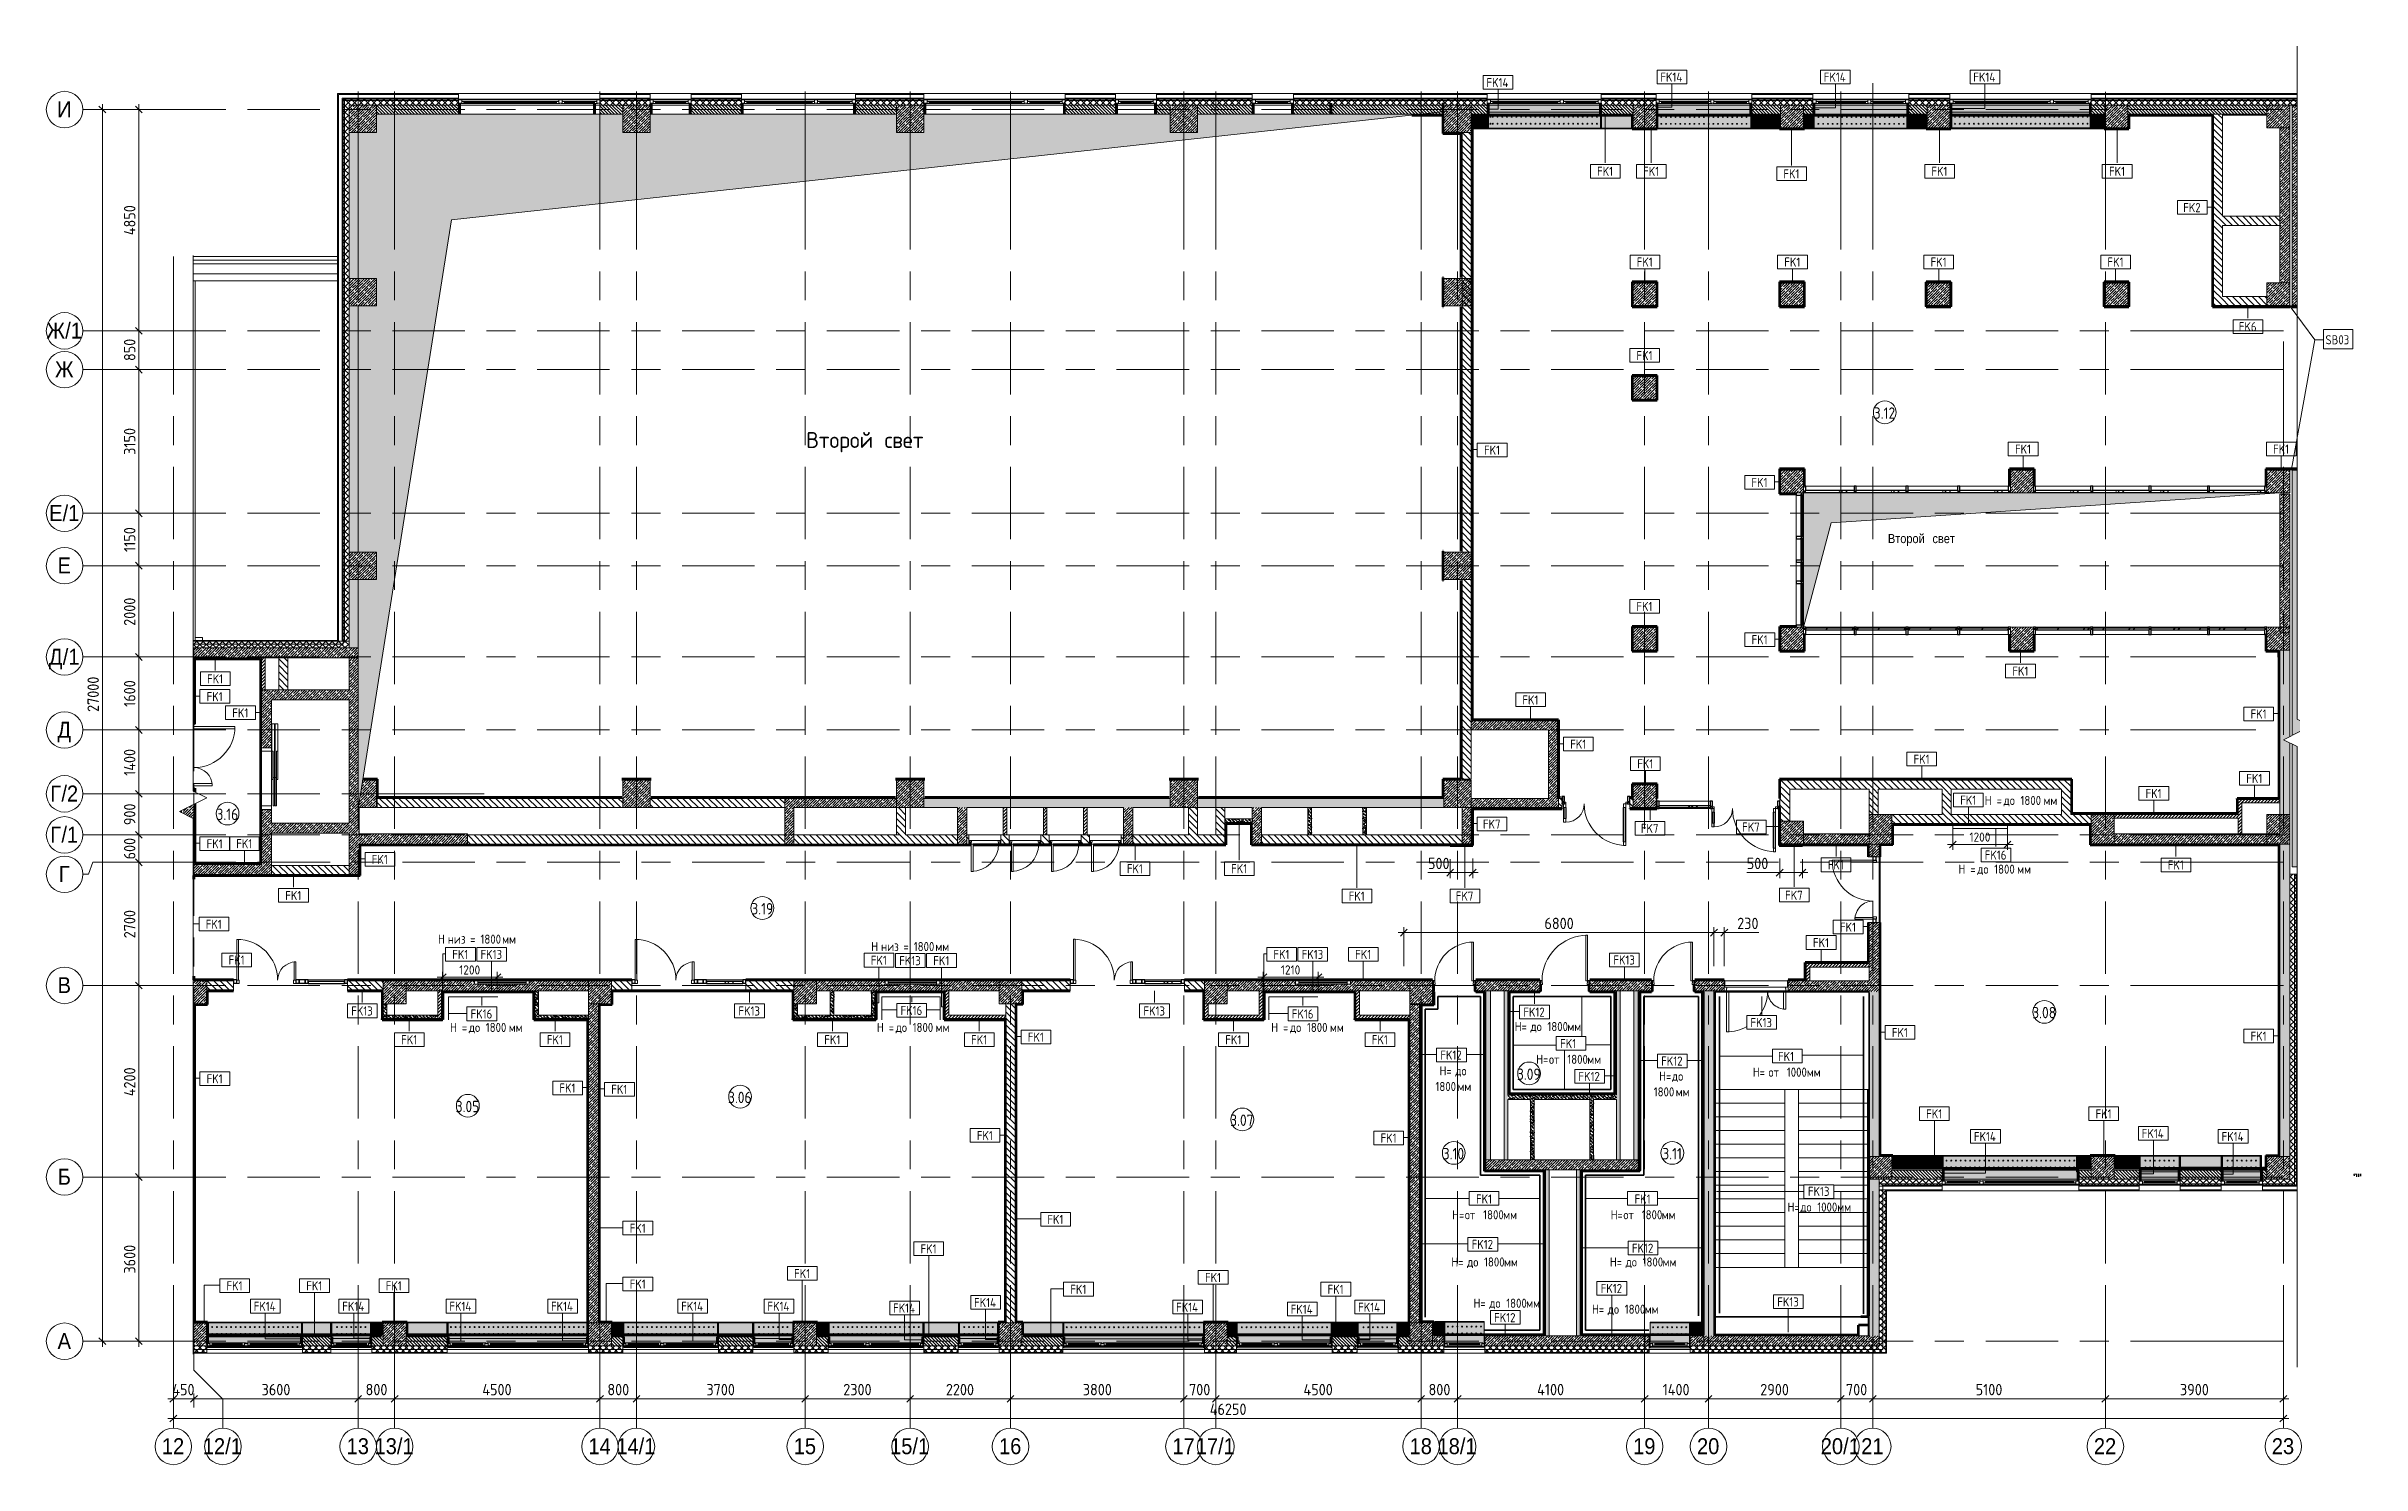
# Model space of a CAD drawing. Header units: millimetres. Extents: x 35524 to 235479, y -8553 to 29000.
# Drawn here: x 35524 to 86277, y -2706 to 28387 of the extents above; entities that cross this region are included whole.
import ezdxf

# ---------------------------------------------------------------- set-up
doc = ezdxf.new("R2010")
doc.units = ezdxf.units.MM
doc.linetypes.add('Осевая', pattern=[3175, 635, -476.25, 1587.5, -476.25])
for name, color, linetype, lineweight in [('A-ANNO-DIMS', 7, 'Continuous', 9), ('A-ANNO-DIMS-100', 7, 'Continuous', 9), ('A-AREA-IDEN', 7, 'Continuous', 9), ('A-DETL', 7, 'Continuous', 9), ('A-DETL-1', 7, 'Continuous', 35), ('A-DETL-17', 7, 'Continuous', 20), ('A-DETL-2', 7, 'Continuous', 13), ('A-DETL-4', 7, 'Continuous', 40), ('A-DETL-GENF', 7, 'Continuous', 9), ('A-DOOR', 7, 'Continuous', 9), ('A-DOOR-1', 7, 'Continuous', 13), ('A-DOOR-FRAM', 7, 'Continuous', 13), ('A-DOOR-FRAM-1', 7, 'Continuous', 9), ('A-GLAZ', 7, 'Continuous', 9), ('A-GLAZ-1', 7, 'Continuous', 13), ('A-GLAZ-CURT', 7, 'Continuous', 9), ('A-GLAZ-CURT-1', 7, 'Continuous', 25), ('A-GLAZ-CWMG', 7, 'Continuous', 9), ('A-GLAZ-CWMG-1', 7, 'Continuous', 25), ('A-WALL', 7, 'Continuous', 9), ('A-WALL-IDEN', 7, 'Continuous', 9), ('G-ANNO-TEXT', 7, 'Continuous', 9), ('I-WALL', 7, 'Continuous', 9), ('S-COLS', 7, 'Continuous', 9), ('S-STRS-1', 7, 'Continuous', 9), ('Оси', 7, 'Continuous', 9), ('Оси-1', 7, 'Continuous', 20), ('Оси-2', 7, 'Осевая', 9)]:
    doc.layers.add(name, color=color, linetype=linetype, lineweight=lineweight)
for name, color, linetype, lineweight, true_color in [('A-DETL-10', 7, 'Continuous', 40, 0xff8f59), ('A-DETL-11', 7, 'Continuous', 40, 0x408080), ('A-DETL-12', 7, 'Continuous', 40, 0xc2dce7), ('A-DETL-13', 7, 'Continuous', 40, 0xe8ca86), ('A-DETL-14', 5, 'Continuous', 40, 0x0000ff), ('A-DETL-15', 7, 'Continuous', 40, 0xffd2ff), ('A-DETL-16', 7, 'Continuous', 40, 0xc89191), ('A-DETL-3', 7, 'Continuous', 40, 0x50fe6a), ('A-DETL-5', 7, 'Continuous', 40, 0x85be7e), ('A-DETL-6', 7, 'Continuous', 40, 0xede76b), ('A-DETL-7', 7, 'Continuous', 40, 0xd6bca3), ('A-DETL-8', 7, 'Continuous', 40, 0x7171ff), ('A-DETL-9', 7, 'Continuous', 40, 0xbdf0ee), ('A-DETL-GENF-1', 7, 'Continuous', 9, 0x8d9194), ('A-DETL-GENF-2', 1, 'Continuous', 9, 0xff0000), ('A-WALL-1', 7, 'Continuous', 9, 0xc0c0c0), ('A-WALL-2', 7, 'Continuous', 9, 0xcbc7bf), ('A-WALL-3', 7, 'Continuous', 9, 0xff80c0), ('A-WALL-4', 5, 'Continuous', 9, 0x0000ff), ('A-WALL-5', 7, 'Continuous', 9, 0x008000), ('G-ANNO-TEXT-1', 7, 'Continuous', 9, 0x3c3c3c), ('I-WALL-1', 7, 'Continuous', 9, 0xff8000), ('I-WALL-10', 7, 'Continuous', 80, 0xff8000), ('I-WALL-11', 7, 'Continuous', 53, 0xff80c0), ('I-WALL-12', 7, 'Continuous', 53, 0xeaa7bf), ('I-WALL-13', 7, 'Continuous', 53, 0xe0bbbf), ('I-WALL-14', 7, 'Continuous', 80, 0x008000), ('I-WALL-15', 7, 'Continuous', 80, 0xd5bc88), ('I-WALL-16', 7, 'Continuous', 70, 0x3f92ba), ('I-WALL-17', 7, 'Continuous', 70, 0x8bb0bc), ('I-WALL-18', 7, 'Continuous', 80, 0xffd2ff), ('I-WALL-19', 7, 'Continuous', 80, 0xe1dc04), ('I-WALL-2', 7, 'Continuous', 9, 0x3f92ba), ('I-WALL-20', 7, 'Continuous', 50, 0xe1dc04), ('I-WALL-21', 1, 'Continuous', 53, 0xff0000), ('I-WALL-3', 1, 'Continuous', 9, 0xff0000), ('I-WALL-4', 7, 'Continuous', 9, 0xc0c0c0), ('I-WALL-5', 7, 'Continuous', 9, 0xcbc7bf), ('I-WALL-6', 5, 'Continuous', 53, 0x0000ff), ('I-WALL-7', 5, 'Continuous', 50, 0x0000ff), ('I-WALL-8', 7, 'Continuous', 80, 0xff80c0), ('I-WALL-9', 7, 'Continuous', 9, 0xd1cbbf), ('S-WALL-ANLY', 7, 'Continuous', 13, 0x008040), ('S-WALL-ANLY-1', 7, 'Continuous', 5, 0x008040), ('Знаки-1', 7, 'Continuous', 9, 0xd4ccbd), ('Знаки-10', 7, 'Continuous', 9, 0xd5d3cf), ('Знаки-3', 9, 'Continuous', 9, 0x808080), ('Знаки-4', 7, 'Continuous', 9, 0xaba79f), ('Знаки-5', 7, 'Continuous', 9, 0xc1bbaf), ('Знаки-6', 7, 'Continuous', 9, 0xd5cdbe), ('Знаки-7', 7, 'Continuous', 9, 0xd1cabb), ('Знаки-8', 7, 'Continuous', 9, 0xccc5b7), ('Знаки-9', 7, 'Continuous', 9, 0xd6cebe)]:
    doc.layers.add(name, color=color, linetype=linetype, lineweight=lineweight, true_color=true_color)
doc.layers.add('Знаки-2', color=7, linetype='Continuous', lineweight=9, transparency=0.5)
doc.styles.add('Arial', font='arial.ttf', dxfattribs={"width": 0.9, "height": 350})
doc.styles.add('Century Gothic', font='GOTHIC.TTF', dxfattribs={"width": 0.9, "height": 200})
doc.styles.add('GOST Common', font='GOST_Common.ttf', dxfattribs={"height": 350})
doc.styles.add('GOST Common_1', font='GOST_Common.ttf', dxfattribs={"width": 0.9, "height": 250})
doc.styles.add('GOST Common_2', font='GOST_Common.ttf', dxfattribs={"width": 0.9, "height": 200})
doc.styles.add('GOST Common_3', font='GOST_Common.ttf', dxfattribs={"width": 0.9, "height": 3.5})
doc.styles.add('GOST Common_4', font='GOST_Common.ttf', dxfattribs={"width": 0.9, "height": 2.5})
doc.styles.add('ISOCPEUR', font='isocpeur.ttf', dxfattribs={"width": 0.9, "height": 250})
doc.styles.add('ISOCPEUR_1', font='isocpeur.ttf', dxfattribs={"width": 0.9, "height": 200})
doc.styles.add('ISOCPEUR_2', font='isocpeur.ttf', dxfattribs={"width": 0.9, "height": 2.5})
doc.styles.add('ISOCPEUR_3', font='isocpeur.ttf', dxfattribs={"height": 2.5})
doc.dimstyles.new('ISO-2_0_0_9К_Средний_округл2', dxfattribs={"dimscale": 304.8, "dimtxt": 199.196235, "dimasz": 0.492126, "dimexe": 0.393701, "dimexo": 0, "dimgap": 0, "dimtad": 1, "dimdec": 0, "dimrnd": 10, "dimzin": 0, "dimdsep": 46, "dimtxsty": 'ISOCPEUR_1', "dimblk1": 'OBLIQUE', "dimblk2": 'OBLIQUE', "dimsah": 1, "dimcen": 0.09, "dimdle": 0.393701, "dimazin": 0, "dimtfac": 1, "dimtdec": 4, "dimtix": 1, "dimtmove": 0, "dimatfit": 3, "dimfxl": 1, "dimtvp": 1, "dimtolj": 1, "dimtzin": 0, "dimarcsym": 2})
doc.dimstyles.new('ISO-2_5_0_9К_БОЛЬШОЙ', dxfattribs={"dimscale": 304.8, "dimtxt": 248.995294, "dimasz": 0.492126, "dimexe": 0.393701, "dimexo": 0.984252, "dimgap": 0, "dimtad": 1, "dimdec": 0, "dimrnd": 10, "dimzin": 0, "dimdsep": 46, "dimtxsty": 'ISOCPEUR', "dimblk1": 'OBLIQUE', "dimblk2": 'OBLIQUE', "dimsah": 1, "dimcen": 0.09, "dimdle": 0.393701, "dimazin": 0, "dimtfac": 1, "dimtdec": 4, "dimtix": 1, "dimtmove": 1, "dimatfit": 3, "dimfxl": 1, "dimtvp": 1, "dimtolj": 1, "dimtzin": 0, "dimarcsym": 2})
doc.dimstyles.new('ISO-2_5_0_9К_БОЛЬШОЙ_1', dxfattribs={"dimscale": 304.8, "dimtxt": 248.995294, "dimasz": 0.492126, "dimexe": 0.393701, "dimexo": 0.984252, "dimgap": 0, "dimtad": 1, "dimdec": 0, "dimrnd": 10, "dimzin": 0, "dimdsep": 46, "dimtxsty": 'ISOCPEUR', "dimblk1": 'OBLIQUE', "dimblk2": 'OBLIQUE', "dimsah": 1, "dimcen": 0.09, "dimdle": 0.393701, "dimazin": 0, "dimtfac": 1, "dimtdec": 4, "dimtix": 1, "dimtmove": 0, "dimatfit": 3, "dimfxl": 1, "dimtvp": 1, "dimtolj": 1, "dimtzin": 0, "dimarcsym": 2})
doc.dimstyles.new('ISO-2_5_0_9К_БОЛЬШОЙ_2', dxfattribs={"dimscale": 304.8, "dimtxt": 248.995294, "dimasz": 0.492126, "dimexe": 0.393701, "dimexo": 0.984252, "dimgap": 0, "dimtad": 1, "dimdec": 0, "dimrnd": 10, "dimzin": 0, "dimdsep": 46, "dimtxsty": 'ISOCPEUR', "dimblk1": 'OBLIQUE', "dimblk2": 'OBLIQUE', "dimsah": 1, "dimcen": 0.09, "dimdle": 0.393701, "dimazin": 0, "dimtfac": 1, "dimtdec": 4, "dimtix": 1, "dimtmove": 2, "dimatfit": 3, "dimfxl": 1, "dimtvp": 1, "dimtolj": 1, "dimtzin": 0, "dimarcsym": 2})
pattern_1 = [(45, (0, 0), (-57.02463, 57.02463), []), (45, (57.025, 0), (-57.02463, 57.02463), [100.806, -20.161, 3.353, -16.808])]
pattern_2 = [(135, (0, 0), (-35.35534, -35.35534), [])]
pattern_3 = [(45, (0, 0), (-70.71068, 70.71068), []), (135, (0, 0), (-70.71068, -70.71068), [])]
pattern_4 = [(135, (0, 0), (-70.71068, -70.71068), [])]
pattern_5 = [(135, (0, 0), (-75.43415, -75.43415), [106.68, -17.78, 3.556, -17.78]), (135, (0, 75.39), (-75.43415, -75.43415), []), (50, (0, 0), (127.52922, -11.15758), [13.335, -146.685]), (355, (0, 0), (-24.66966, 133.74002), [10.668, -117.348]), (100.451, (10.63, -0.93), (102.85973, 122.58178), [11.333, -124.663]), (46.184, (0, 35.56), (189.75516, -29.43036), [20.002, -220.027]), (96.636, (15.81, 33.1), (166.1822, 173.1996), [17, -186.995]), (351.184, (0, 35.56), (166.18393, 173.1976), [16.002, -176.022]), (21, (17.78, 26.67), (106.13027, -71.58603), [13.335, -146.685]), (326, (17.78, 26.67), (43.26188, 128.93175), [10.668, -117.348]), (71.451, (26.62, 20.7), (149.39198, 57.34505), [11.333, -124.663]), (37.5, (0, 0), (2.162228, 59.188357), [3.353, -112.573, 3.353, -115.773, -117.793]), (37.5, (0, 0), (2.162228, 59.188357), [-235.052, 3.353, -114.44]), (7.5, (0, 0), (46.773857, 70.12615), [3.353, -64.567, 3.353, -109.906, -44.894]), (7.5, (0, 0), (46.773857, 70.12615), [-181.178, 3.353, -41.542]), (327.5, (-39.65, 0), (94.91367, -4.010093), [3.353, -41.097, 3.353, -135.331, -184.023]), (327.5, (-39.65, 0), (94.91367, -4.010093), [-183.134, 3.353, -180.67]), (317.5, (-57.43, 0), (103.69057, 17.79882), [3.353, -54.432, 3.353, -88.748, -130.683]), (317.5, (-57.43, 0), (103.69057, 17.79882), [-149.885, 3.353, -127.33])]
pattern_6 = [(45, (0, 0), (-35.35534, 35.35534), [])]
pattern_7 = [(0, (0, 0), (121.92, 30.48), [10.058, -81.382, 10.058, -81.382, -487.68]), (0, (0, 0), (121.92, 30.48), [-182.88, 10.058, -172.822, 10.058, -81.382, -213.36]), (0, (0, 0), (121.92, 30.48), [-457.2, 10.058, -50.902, 10.058, -142.342]), (120, (45.72, 15.24), (-87.356454, 90.345817), [10.058, -81.382, 10.058, -81.382, -487.68]), (120, (45.72, 15.24), (-87.356454, 90.345817), [-182.88, 10.058, -172.822, 10.058, -81.382, -213.36]), (120, (45.72, 15.24), (-87.356454, 90.345817), [-457.2, 10.058, -50.902, 10.058, -142.342]), (240, (60.96, 76.2), (-34.563546, -120.825817), [10.058, -81.382, 10.058, -81.382, -487.68]), (240, (60.96, 76.2), (-34.563546, -120.825817), [-182.88, 10.058, -172.822, 10.058, -81.382, -213.36]), (240, (60.96, 76.2), (-34.563546, -120.825817), [-457.2, 10.058, -50.902, 10.058, -142.342])]

msp = doc.modelspace()

# ---------------------------------------------------------------- texts
at = {"layer": 'A-AREA-IDEN', "char_height": 250, "attachment_point": 1, "style": 'GOST Common_1'}
for s, insert, width in [('3.12', (75582.4, 20471.5), 606.076), ('3.16', (39254.5, 11675.6), 606.076), ('3.19', (50978.5, 9605.5), 606.076), ('3.08', (79055.8, 7329.4), 663.797), ('3.09', (67760.7, 5978.9), 663.797), ('3.05', (44498.4, 5270.8), 663.797), ('3.06', (50467.2, 5470.1), 663.797), ('3.07', (61474.9, 4970.1), 663.797), ('3.10', (66133.8, 4237.1), 606.076), ('3.11', (70947.6, 4237.1), 548.354)]:
    msp.add_mtext(s, dxfattribs=dict(at, insert=insert, width=width))
at = {"layer": 'A-WALL-IDEN', "char_height": 200, "attachment_point": 1, "style": 'GOST Common_2'}
for s, insert, width in [('FK14', (67093.1, 27690.2), 627.721), ('FK14', (70904.2, 27811.7), 627.721), ('FK14', (74486.6, 27811.7), 627.721), ('FK14', (77764.5, 27811.7), 627.721), ('FK1', (69517.3, 25745.5), 447.342), ('FK1', (70526.1, 25745.5), 447.342), ('FK1', (73600.8, 25689.7), 447.342), ('FK1', (76845.5, 25745.5), 447.342), ('FK1', (80738.8, 25745.5), 447.342), ('FK2', (82365.4, 24950.6), 497.848), ('FK1', (70387, 23756.8), 447.342), ('FK1', (73621.6, 23756.8), 447.342), ('FK1', (76826.7, 23756.8), 447.342), ('FK1', (80704.4, 23756.8), 447.342), ('FK6', (83584, 22339.2), 497.848), ('FK1', (70380.3, 21706.8), 447.342), ('FK1', (67038.5, 19634), 447.342), ('FK1', (78678.2, 19656.8), 447.342), ('FK1', (84335, 19656.8), 447.342), ('FK1', (72901, 18924.6), 447.342), ('FK1', (70379.5, 16206.8), 447.342), ('FK1', (72904, 15478.5), 447.342), ('FK1', (78619.9, 14789.2), 447.342), ('FK1', (39038.5, 14230.4), 447.342), ('FK1', (39047.8, 14619.2), 447.342), ('FK1', (39601, 13872.7), 447.342), ('FK1', (67879.5, 14156.8), 447.342), ('FK1', (83841, 13849.3), 447.342), ('FK1', (68928.5, 13187), 447.342), ('FK1', (70396.7, 12756.8), 447.342), ('FK1', (76454.2, 12856.8), 447.342), ('FK1', (83747.7, 12436.8), 447.342), ('FK1', (77477.1, 11961.7), 447.342), ('FK1', (81540.2, 12106.8), 447.342), ('FK7', (67015.3, 11435.5), 497.848), ('FK7', (70477.3, 11341.7), 497.848), ('FK7', (72696.6, 11371.5), 497.848), ('FK1', (39038.5, 11004.9), 447.342), ('FK1', (39687.5, 11006.8), 447.342), ('FK1', (42658.5, 10661.8), 447.342), ('FK16', (78015.2, 10757.3), 606.076), ('FK1', (59210.5, 10458.3), 447.342), ('FK1', (61495.4, 10458.3), 447.342), ('FK1', (74575.6, 10539.7), 447.342), ('FK1', (82027.1, 10539.2), 447.342), ('FK1', (40762.8, 9869.2), 447.342), ('FK1', (64072.6, 9856), 447.342), ('FK7', (66419.8, 9858.5), 497.848), ('FK7', (73638.6, 9875.1), 497.848), ('FK1', (39018.5, 9239.9), 447.342), ('FK1', (74841, 9176.1), 447.342), ('FK1', (74249.8, 8836.8), 447.342), ('FK1', (39519.1, 8456.8), 447.342), ('FK1', (44422.6, 8579.5), 447.342), ('FK13', (45042.7, 8579.5), 598.861), ('FK1', (53597.3, 8449.9), 447.342), ('FK13', (54220.2, 8442.4), 598.861), ('FK1', (54966.8, 8442.4), 447.342), ('FK1', (62422.6, 8579.5), 447.342), ('FK13', (63042.7, 8579.5), 598.861), ('FK1', (64214.1, 8579.5), 447.342), ('FK13', (69874.5, 8456.8), 598.861), ('FK13', (42208, 7339.2), 598.861), ('FK16', (44824.8, 7273.4), 606.076), ('FK13', (50695.9, 7339.2), 598.861), ('FK16', (54249.5, 7351.4), 606.076), ('FK13', (59574.1, 7339.2), 598.861), ('FK16', (62824.8, 7273.4), 606.076), ('FK12', (67901.4, 7314.2), 606.076), ('FK1', (43302.4, 6709.2), 447.342), ('FK1', (46495.9, 6709.2), 447.342), ('FK1', (52577.7, 6709.2), 447.342), ('FK1', (55795.8, 6709.2), 447.342), ('FK1', (57039.3, 6765.9), 447.342), ('FK1', (61367.7, 6709.2), 447.342), ('FK1', (64579.7, 6709.2), 447.342), ('FK1', (75978.5, 6865.6), 447.342), ('FK1', (83841, 6785.5), 447.342), ('FK12', (66082, 6372.5), 606.076), ('FK12', (70922.3, 6241.5), 606.076), ('FK1', (39038.5, 5853.3), 447.342), ('FK1', (46771, 5649.8), 447.342), ('FK1', (47908.5, 5621.5), 447.342), ('FK12', (69109.4, 5903.4), 606.076), ('FK1', (76730.6, 5083.1), 447.342), ('FK1', (80443.9, 5083.1), 447.342), ('FK1', (55921.7, 4606.7), 447.342), ('FK14', (77777.3, 4586.3), 627.721), ('FK14', (81457.1, 4653.2), 627.721), ('FK14', (83206.9, 4586.3), 627.721), ('FK1', (64771, 4553.4), 447.342), ('FK1', (48312.1, 2575.9), 447.342), ('FK1', (57467.5, 2770.1), 447.342), ('FK1', (54687, 2124.1), 447.342), ('FK12', (66768.5, 2222.5), 606.076), ('FK12', (70281, 2138.4), 606.076), ('FK1', (51916, 1581.6), 447.342), ('FK1', (39474.1, 1314.6), 447.342), ('FK1', (41222.2, 1314.6), 447.342), ('FK1', (42964.4, 1314.6), 447.342), ('FK1', (48312.1, 1352.4), 447.342), ('FK1', (57970.9, 1237.4), 447.342), ('FK1', (60923.3, 1496.5), 447.342), ('FK1', (63609.6, 1237.4), 447.342), ('FK12', (69596.7, 1256.9), 606.076), ('FK14', (40070.7, 864.9), 627.721), ('FK14', (42012.4, 864.9), 627.721), ('FK14', (44359.7, 864.9), 627.721), ('FK14', (46587.3, 864.9), 627.721), ('FK14', (49440.7, 864.9), 627.721), ('FK14', (51331.8, 864.9), 627.721), ('FK14', (54085.7, 826.9), 627.721), ('FK14', (55860.7, 947.6), 627.721), ('FK14', (60289.8, 844), 627.721), ('FK14', (62801.4, 801), 627.721), ('FK14', (64279.2, 844), 627.721), ('FK12', (67260.3, 617.3), 606.076), ('FK13', (73467, 961.3), 598.861)]:
    msp.add_mtext(s, dxfattribs=dict(at, insert=insert, width=width))
at = {"layer": 'G-ANNO-TEXT', "attachment_point": 1}
for s, insert, char_height, width, style in [('Второй', (52179.5, 19931.6), 350, 1940.084, 'GOST Common'), ('\\fGOST Common|b0|i0|c204|p34|; ', (53780.2, 19931.6), 350, 144.304, 'GOST Common'), ('свет', (53899.2, 19931.6), 350, 1242.616, 'GOST Common'), ('Второй', (75892.6, 17696), 200, 1096.708, 'Century Gothic'), ('\\fCentury Gothic|b0|i0|c204|p34|;\\W.9; ', (76797.5, 17696), 200, 86.582, 'Century Gothic'), ('свет', (76868.9, 17696), 200, 663.797, 'Century Gothic'), ('\\LУсловные', (86102.4, 3664.6), 3.5, 22.151, 'GOST Common_3'), ('\\LПримечание', (86102.4, 3634.2), 3.5, 28.5, 'GOST Common_3'), ('1. ', (86102.4, 3624), 2.5, 4.249, 'ISOCPEUR_3'), ('отвечать', (86102.4, 3599.5), 2.5, 18.679, 'ISOCPEUR_3'), ('10. ', (86102.4, 3565.3), 2.5, 6.413, 'ISOCPEUR_3'), ('2. ', (86102.4, 3619.1), 2.5, 4.89, 'ISOCPEUR_3'), ('верха', (86102.4, 3614.2), 2.5, 11.063, 'ISOCPEUR_3'), ('3. ', (86102.4, 3609.3), 2.5, 4.89, 'ISOCPEUR_3'), ('момента', (86102.4, 3604.4), 2.5, 16.435, 'ISOCPEUR_3'), ('4. ', (86102.4, 3594.7), 2.5, 5.131, 'ISOCPEUR_3'), ('5. ', (86102.4, 3589.8), 2.5, 4.89, 'ISOCPEUR_3'), ('6. ', (86102.4, 3584.9), 2.5, 4.89, 'ISOCPEUR_3'), ('7. ', (86102.4, 3580), 2.5, 4.89, 'ISOCPEUR_3'), ('9. ', (86102.4, 3570.2), 2.5, 4.89, 'ISOCPEUR_3'), ('8. ', (86102.4, 3575.1), 2.5, 4.89, 'ISOCPEUR_3'), ('За', (86105.9, 3624), 2.5, 4.73, 'ISOCPEUR_3'), ('Листы', (86106.4, 3570.2), 2.5, 11.544, 'ISOCPEUR_3'), ('Объёмы', (86106.4, 3580), 2.5, 14.11, 'ISOCPEUR_3'), ('Объемы', (86106.4, 3575.1), 2.5, 14.11, 'ISOCPEUR_3'), ('\\fISOCPEUR|b0|i0|c204|p34|;В', (86106.4, 3619.1), 2.5, 2.405, 'ISOCPEUR_3'), ('Все', (86106.4, 3609.3), 2.5, 6.413, 'ISOCPEUR_3'), ('Черновую', (86106.4, 3589.8), 2.5, 17.958, 'ISOCPEUR_3'), ('Все', (86106.4, 3584.9), 2.5, 6.413, 'ISOCPEUR_3'), ('Цвет', (86106.6, 3594.7), 2.5, 9.781, 'ISOCPEUR_3'), ('WF01', (86107.2, 3644.8), 2.5, 8.297, 'ISOCPEUR_2'), ('Общую', (86107.7, 3565.3), 2.5, 12.346, 'ISOCPEUR_3'), ('\\fISOCPEUR|b0|i0|c204|p34|; ', (86108.4, 3619.1), 2.5, 1.844, 'ISOCPEUR_3'), ('01', (86108.9, 3655.1), 2.5, 3.319, 'GOST Common_4'), ('\\fISOCPEUR|b0|i0|c204|p34|; ', (86109.8, 3624), 2.5, 1.844, 'ISOCPEUR_3'), ('зонах', (86109.9, 3619.1), 2.5, 10.903, 'ISOCPEUR_3'), ('отметку', (86111.3, 3624), 2.5, 16.515, 'ISOCPEUR_3'), ('\\fISOCPEUR|b0|i0|c204|p34|; ', (86111.5, 3614.2), 2.5, 1.844, 'ISOCPEUR_3'), ('\\fISOCPEUR|b0|i0|c204|p34|; ', (86111.7, 3609.3), 2.5, 1.844, 'ISOCPEUR_3'), ('\\fISOCPEUR|b0|i0|c204|p34|; ', (86111.7, 3584.9), 2.5, 1.844, 'ISOCPEUR_3'), ('чистого', (86113.1, 3614.2), 2.5, 15.392, 'ISOCPEUR_3'), ('материалы', (86113.3, 3609.3), 2.5, 21.004, 'ISOCPEUR_3'), ('размеры', (86113.3, 3584.9), 2.5, 15.713, 'ISOCPEUR_3'), ('\\fISOCPEUR|b0|i0|c204|p34|; ', (86114.7, 3594.7), 2.5, 1.844, 'ISOCPEUR_3'), ('\\fISOCPEUR|b0|i0|c204|p34|; ', (86116, 3604.4), 2.5, 1.844, 'ISOCPEUR_3'), ('\\fISOCPEUR|b0|i0|c204|p34|; ', (86116, 3570.2), 2.5, 1.844, 'ISOCPEUR_3'), ('затирки', (86116.2, 3594.7), 2.5, 15.793, 'ISOCPEUR_3'), ('их', (86117.5, 3604.4), 2.5, 4.329, 'ISOCPEUR_3'), ('планов', (86117.5, 3570.2), 2.5, 13.228, 'ISOCPEUR_3'), ('\\fISOCPEUR|b0|i0|c204|p34|; ', (86117.8, 3599.5), 2.5, 1.844, 'ISOCPEUR_3'), ('\\fISOCPEUR|b0|i0|c204|p34|; ', (86117.9, 3565.3), 2.5, 1.844, 'ISOCPEUR_3'), ('\\fISOCPEUR|b0|i0|c204|p34|; ', (86118.1, 3580), 2.5, 1.844, 'ISOCPEUR_3'), ('\\fISOCPEUR|b0|i0|c204|p34|; ', (86118.1, 3575.1), 2.5, 1.844, 'ISOCPEUR_3'), ('\\fISOCPEUR|b0|i0|c204|p34|; ', (86118.9, 3619.1), 2.5, 1.844, 'ISOCPEUR_3'), ('нормам', (86119.3, 3599.5), 2.5, 13.709, 'ISOCPEUR_3'), ('даны', (86119.6, 3580), 2.5, 9.139, 'ISOCPEUR_3'), ('ведомость', (86119.4, 3565.3), 2.5, 19.962, 'ISOCPEUR_3'), ('материалов', (86119.6, 3575.1), 2.5, 22.928, 'ISOCPEUR_3'), ('Марка', (86119.7, 3644.5), 2.5, 10.678, 'GOST Common_4'), ('Номер', (86119.8, 3655.1), 2.5, 10.173, 'GOST Common_4'), ('\\fISOCPEUR|b0|i0|c204|p34|;с', (86120.5, 3619.1), 2.5, 1.844, 'ISOCPEUR_3'), ('\\L\\fGOST Common|b0|i0|c204|p34|;\\W.9;\\L ', (86120.7, 3664.6), 3.5, 1.299, 'GOST Common_3'), ('\\fISOCPEUR|b0|i0|c204|p34|; ', (86121.1, 3604.4), 2.5, 1.844, 'ISOCPEUR_3'), ('\\fISOCPEUR|b0|i0|c204|p34|; ', (86121.3, 3589.8), 2.5, 1.844, 'ISOCPEUR_3'), ('\\Lобозначения', (86121.8, 3664.6), 3.5, 30.159, 'GOST Common_3'), ('\\fISOCPEUR|b0|i0|c204|p34|; ', (86122, 3619.1), 2.5, 1.844, 'ISOCPEUR_3'), ('заказа', (86122.6, 3604.4), 2.5, 13.388, 'ISOCPEUR_3'), ('разбивку', (86122.8, 3589.8), 2.5, 17.397, 'ISOCPEUR_3'), ('мокрыми', (86123.5, 3619.1), 2.5, 15.873, 'ISOCPEUR_3'), ('\\fISOCPEUR|b0|i0|c204|p34|; ', (86125.8, 3614.2), 2.5, 1.844, 'ISOCPEUR_3'), ('\\fISOCPEUR|b0|i0|c204|p34|; ', (86126.2, 3584.9), 2.5, 1.844, 'ISOCPEUR_3'), (' +0.000 ', (86125, 3624), 2.5, 15.392, 'ISOCPEUR_3'), ('\\fISOCPEUR|b0|i0|c204|p34|; ', (86127.1, 3580), 2.5, 1.844, 'ISOCPEUR_3'), ('пола', (86127.3, 3614.2), 2.5, 8.899, 'ISOCPEUR_3'), ('даны', (86127.7, 3584.9), 2.5, 9.139, 'ISOCPEUR_3'), ('\\fGOST Common|b0|i0|c204|p34|;\\W.9; ', (86128.2, 3655.1), 2.5, 0.938, 'GOST Common_4'), ('\\fISOCPEUR|b0|i0|c204|p34|; ', (86128.4, 3570.2), 2.5, 1.844, 'ISOCPEUR_3'), ('\\fGOST Common|b0|i0|c204|p34|;\\W.9; ', (86128.5, 3644.5), 2.5, 0.938, 'GOST Common_4'), ('без', (86128.7, 3580), 2.5, 6.333, 'ISOCPEUR_3'), ('помещения', (86129, 3655.1), 2.5, 18.543, 'GOST Common_4'), ('\\fISOCPEUR|b0|i0|c204|p34|; ', (86129.3, 3594.7), 2.5, 1.844, 'ISOCPEUR_3'), ('отделки', (86129.2, 3644.5), 2.5, 14.142, 'GOST Common_4'), ('отделки', (86129.9, 3570.2), 2.5, 15.713, 'ISOCPEUR_3'), ('\\fISOCPEUR|b0|i0|c204|p34|; ', (86130.6, 3609.3), 2.5, 1.844, 'ISOCPEUR_3'), ('\\fISOCPEUR|b0|i0|c204|p34|; ', (86130.6, 3599.5), 2.5, 1.844, 'ISOCPEUR_3'), ('должны', (86130.8, 3594.7), 2.5, 13.789, 'ISOCPEUR_3'), ('должны', (86132.1, 3609.3), 2.5, 13.789, 'ISOCPEUR_3'), ('пожаробезопасности', (86132.2, 3599.5), 2.5, 39.764, 'ISOCPEUR_3'), ('\\fISOCPEUR|b0|i0|c204|p34|; ', (86133.6, 3604.4), 2.5, 1.844, 'ISOCPEUR_3'), ('\\fISOCPEUR|b0|i0|c204|p34|; ', (86133.9, 3580), 2.5, 1.844, 'ISOCPEUR_3'), ('\\fISOCPEUR|b0|i0|c204|p34|;.', (86134.6, 3614.2), 2.5, 0.882, 'ISOCPEUR_3'), ('\\fISOCPEUR|b0|i0|c204|p34|; ', (86135.3, 3584.9), 2.5, 1.844, 'ISOCPEUR_3'), ('\\fISOCPEUR|b0|i0|c204|p34|;и', (86135.1, 3604.4), 2.5, 2.165, 'ISOCPEUR_3'), ('учёта', (86135.4, 3580), 2.5, 11.624, 'ISOCPEUR_3'), ('\\fISOCPEUR|b0|i0|c204|p34|; ', (86135.9, 3565.3), 2.5, 1.844, 'ISOCPEUR_3'), ('\\fISOCPEUR|b0|i0|c204|p34|; ', (86136.6, 3619.1), 2.5, 1.844, 'ISOCPEUR_3'), ('\\fISOCPEUR|b0|i0|c204|p34|; ', (86136.9, 3604.4), 2.5, 1.844, 'ISOCPEUR_3'), ('\\fISOCPEUR|b0|i0|c204|p34|;с', (86136.8, 3584.9), 2.5, 1.844, 'ISOCPEUR_3'), ('\\fISOCPEUR|b0|i0|c204|p34|; ', (86137.1, 3589.8), 2.5, 1.844, 'ISOCPEUR_3'), ('зашивок', (86137.4, 3565.3), 2.5, 15.793, 'ISOCPEUR_3'), ('принята', (86137.7, 3624), 2.5, 15.954, 'ISOCPEUR_3'), ('\\fISOCPEUR|b0|i0|c204|p34|; ', (86138.3, 3584.9), 2.5, 1.844, 'ISOCPEUR_3'), ('процессами', (86138.1, 3619.1), 2.5, 21.726, 'ISOCPEUR_3'), ('\\fISOCPEUR|b0|i0|c204|p34|; ', (86138.5, 3575.1), 2.5, 1.844, 'ISOCPEUR_3'), ('поставки', (86138.5, 3604.4), 2.5, 17.797, 'ISOCPEUR_3'), ('элементов', (86138.7, 3589.8), 2.5, 20.283, 'ISOCPEUR_3'), ('учетом', (86139.8, 3584.9), 2.5, 13.789, 'ISOCPEUR_3'), ('\\fISOCPEUR|b0|i0|c204|p34|;и', (86140, 3575.1), 2.5, 2.165, 'ISOCPEUR_3'), ('\\fGOST Common|b0|i0|c204|p34|;\\W.9; ', (86140.9, 3644.5), 2.5, 0.938, 'GOST Common_4'), ('стен', (86141.7, 3644.5), 2.5, 8.009, 'GOST Common_4'), ('\\fISOCPEUR|b0|i0|c204|p34|; ', (86141.8, 3575.1), 2.5, 1.844, 'ISOCPEUR_3'), ('\\fISOCPEUR|b0|i0|c204|p34|; ', (86142.2, 3594.7), 2.5, 1.844, 'ISOCPEUR_3'), ('\\fISOCPEUR|b0|i0|c204|p34|; ', (86142.9, 3570.2), 2.5, 1.844, 'ISOCPEUR_3'), ('\\fISOCPEUR|b0|i0|c204|p34|; ', (86143.5, 3609.3), 2.5, 1.844, 'ISOCPEUR_3'), ('оборудования', (86143.3, 3575.1), 2.5, 26.215, 'ISOCPEUR_3'), ('быть', (86143.7, 3594.7), 2.5, 9.46, 'ISOCPEUR_3'), ('см', (86144.4, 3570.2), 2.5, 4.249, 'ISOCPEUR_3'), ('\\fISOCPEUR|b0|i0|c204|p34|; ', (86145, 3580), 2.5, 1.844, 'ISOCPEUR_3'), ('быть', (86145, 3609.3), 2.5, 9.46, 'ISOCPEUR_3'), ('строительных', (86146.5, 3580), 2.5, 27.017, 'ISOCPEUR_3'), ('. ', (86147.9, 3570.2), 2.5, 2.726, 'ISOCPEUR_3'), ('совместно', (86150.2, 3570.2), 2.5, 19.641, 'ISOCPEUR_3'), ('\\fISOCPEUR|b0|i0|c204|p34|; ', (86150.4, 3565.3), 2.5, 1.844, 'ISOCPEUR_3'), ('\\fISOCPEUR|b0|i0|c204|p34|; ', (86150.8, 3624), 2.5, 1.844, 'ISOCPEUR_3'), ('\\fISOCPEUR|b0|i0|c204|p34|; ', (86151.2, 3584.9), 2.5, 1.844, 'ISOCPEUR_3'), ('\\fISOCPEUR|b0|i0|c204|p34|; ', (86151.5, 3594.7), 2.5, 1.844, 'ISOCPEUR_3'), ('\\fISOCPEUR|b0|i0|c204|p34|;и', (86151.9, 3565.3), 2.5, 2.165, 'ISOCPEUR_3'), ('отметка', (86152.3, 3624), 2.5, 16.755, 'ISOCPEUR_3'), ('\\fISOCPEUR|b0|i0|c204|p34|; ', (86152.8, 3609.3), 2.5, 1.844, 'ISOCPEUR_3'), ('чистовой', (86152.7, 3584.9), 2.5, 17.557, 'ISOCPEUR_3'), ('\\fISOCPEUR|b0|i0|c204|p34|;в', (86153, 3594.7), 2.5, 2.165, 'ISOCPEUR_3'), ('. ', (86153.1, 3604.4), 2.5, 2.726, 'ISOCPEUR_3'), ('\\fISOCPEUR|b0|i0|c204|p34|; ', (86153.7, 3565.3), 2.5, 1.844, 'ISOCPEUR_3'), ('согласованы', (86154.3, 3609.3), 2.5, 23.89, 'ISOCPEUR_3'), ('\\fISOCPEUR|b0|i0|c204|p34|; ', (86154.8, 3594.7), 2.5, 1.844, 'ISOCPEUR_3'), ('\\fISOCPEUR|b0|i0|c204|p34|; ', (86155.4, 3589.8), 2.5, 1.844, 'ISOCPEUR_3'), ('объема', (86155.3, 3565.3), 2.5, 13.869, 'ISOCPEUR_3'), ('Все', (86155.4, 3604.4), 2.5, 6.413, 'ISOCPEUR_3'), ('\\fISOCPEUR|b0|i0|c204|p34|; ', (86156, 3619.1), 2.5, 1.844, 'ISOCPEUR_3'), ('цвет', (86156.3, 3594.7), 2.5, 9.46, 'ISOCPEUR_3'), ('пола', (86156.9, 3589.8), 2.5, 8.899, 'ISOCPEUR_3'), ('выполнить', (86157.6, 3619.1), 2.5, 20.283, 'ISOCPEUR_3'), ('\\fISOCPEUR|b0|i0|c204|p34|; ', (86160.7, 3604.4), 2.5, 1.844, 'ISOCPEUR_3'), ('материалы', (86162.2, 3604.4), 2.5, 21.004, 'ISOCPEUR_3'), ('\\fISOCPEUR|b0|i0|c204|p34|; ', (86164.1, 3594.7), 2.5, 1.844, 'ISOCPEUR_3'), ('\\fISOCPEUR|b0|i0|c204|p34|; ', (86164.3, 3589.8), 2.5, 1.844, 'ISOCPEUR_3'), ('\\fISOCPEUR|b0|i0|c204|p34|; ', (86165, 3575.1), 2.5, 1.844, 'ISOCPEUR_3'), ('\\fISOCPEUR|b0|i0|c204|p34|;.', (86165, 3599.5), 2.5, 0.882, 'ISOCPEUR_3'), ('плитки', (86165.6, 3594.7), 2.5, 13.549, 'ISOCPEUR_3'), ('согласовать', (86165.8, 3589.8), 2.5, 24.211, 'ISOCPEUR_3'), ('\\fISOCPEUR|b0|i0|c204|p34|; ', (86166.2, 3624), 2.5, 1.844, 'ISOCPEUR_3'), ('\\fISOCPEUR|b0|i0|c204|p34|; ', (86166.4, 3570.2), 2.5, 1.844, 'ISOCPEUR_3'), ('указаны', (86166.5, 3575.1), 2.5, 15.713, 'ISOCPEUR_3'), ('\\fISOCPEUR|b0|i0|c204|p34|; ', (86166.7, 3565.3), 2.5, 1.844, 'ISOCPEUR_3'), ('\\fISOCPEUR|b0|i0|c204|p34|; ', (86167.2, 3584.9), 2.5, 1.844, 'ISOCPEUR_3'), ('уровня', (86167.7, 3624), 2.5, 12.987, 'ISOCPEUR_3'), ('\\fISOCPEUR|b0|i0|c204|p34|;с', (86167.9, 3570.2), 2.5, 1.844, 'ISOCPEUR_3'), ('материала', (86168.2, 3565.3), 2.5, 21.004, 'ISOCPEUR_3'), ('\\fISOCPEUR|b0|i0|c204|p34|; ', (86168.8, 3580), 2.5, 1.844, 'ISOCPEUR_3'), ('отделки', (86168.7, 3584.9), 2.5, 15.713, 'ISOCPEUR_3'), ('\\fISOCPEUR|b0|i0|c204|p34|; ', (86169.4, 3570.2), 2.5, 1.844, 'ISOCPEUR_3'), ('расходов', (86170.3, 3580), 2.5, 17.236, 'ISOCPEUR_3'), ('развертками', (86170.9, 3570.2), 2.5, 24.932, 'ISOCPEUR_3'), ('\\fISOCPEUR|b0|i0|c204|p34|; ', (86174, 3609.3), 2.5, 1.844, 'ISOCPEUR_3'), ('\\fISOCPEUR|b0|i0|c204|p34|; ', (86174.3, 3619.1), 2.5, 1.844, 'ISOCPEUR_3'), ('Генеральным', (86175.6, 3609.3), 2.5, 24.532, 'ISOCPEUR_3'), ('обмазочную', (86175.8, 3619.1), 2.5, 22.367, 'ISOCPEUR_3'), ('\\fISOCPEUR|b0|i0|c204|p34|;.', (86176.8, 3594.7), 2.5, 0.882, 'ISOCPEUR_3'), ('\\fISOCPEUR|b0|i0|c204|p34|; ', (86178.4, 3624), 2.5, 1.844, 'ISOCPEUR_3'), ('\\fISOCPEUR|b0|i0|c204|p34|; ', (86179.5, 3604.4), 2.5, 1.844, 'ISOCPEUR_3'), ('\\fISOCPEUR|b0|i0|c204|p34|; ', (86179.5, 3575.1), 2.5, 1.844, 'ISOCPEUR_3'), ('- FK1', (86180, 3657.5), 2.5, 8.37, 'GOST Common_4'), ('- FK2', (86180, 3652.3), 2.5, 8.947, 'GOST Common_4'), ('- FK3', (86180, 3647), 2.5, 8.947, 'GOST Common_4'), ('- FK4', (86180, 3641.7), 2.5, 9.163, 'GOST Common_4'), ('- FK5', (86180, 3636.5), 2.5, 8.947, 'GOST Common_4'), ('- FK6', (86180, 3631.2), 2.5, 8.947, 'GOST Common_4'), ('чистого', (86179.9, 3624), 2.5, 15.392, 'ISOCPEUR_3'), ('для', (86181, 3575.1), 2.5, 6.494, 'ISOCPEUR_3'), ('должны', (86181.1, 3604.4), 2.5, 13.789, 'ISOCPEUR_3'), ('\\fISOCPEUR|b0|i0|c204|p34|;.', (86181.7, 3584.9), 2.5, 0.882, 'ISOCPEUR_3'), ('\\fISOCPEUR|b0|i0|c204|p34|;.', (86184.6, 3580), 2.5, 0.882, 'ISOCPEUR_3'), ('\\fISOCPEUR|b0|i0|c204|p34|; ', (86185.5, 3565.3), 2.5, 1.844, 'ISOCPEUR_3'), ('\\fISOCPEUR|b0|i0|c204|p34|; ', (86185.7, 3589.8), 2.5, 1.844, 'ISOCPEUR_3'), ('\\fISOCPEUR|b0|i0|c204|p34|; ', (86186.3, 3575.1), 2.5, 1.844, 'ISOCPEUR_3'), ('см', (86187.1, 3565.3), 2.5, 4.249, 'ISOCPEUR_3'), ('\\fISOCPEUR|b0|i0|c204|p34|;с', (86187.3, 3589.8), 2.5, 1.844, 'ISOCPEUR_3'), ('одного', (86187.9, 3575.1), 2.5, 12.987, 'ISOCPEUR_3'), ('\\fISOCPEUR|b0|i0|c204|p34|; ', (86188.8, 3589.8), 2.5, 1.844, 'ISOCPEUR_3'), ('АП', (86190.3, 3589.8), 2.5, 5.131, 'ISOCPEUR_3'), ('\\fISOCPEUR|b0|i0|c204|p34|;.', (86190.6, 3565.3), 2.5, 0.882, 'ISOCPEUR_3'), ('листы', (86191.3, 3565.3), 2.5, 11.304, 'ISOCPEUR_3'), ('\\fISOCPEUR|b0|i0|c204|p34|;.', (86191.5, 3570.2), 2.5, 0.882, 'ISOCPEUR_3'), ('\\fISOCPEUR|b0|i0|c204|p34|; ', (86192.4, 3604.4), 2.5, 1.844, 'ISOCPEUR_3'), ('\\fISOCPEUR|b0|i0|c204|p34|; ', (86192.6, 3624), 2.5, 1.844, 'ISOCPEUR_3'), ('быть', (86194, 3604.4), 2.5, 9.46, 'ISOCPEUR_3'), ('\\fISOCPEUR|b0|i0|c204|p34|; ', (86194.3, 3619.1), 2.5, 1.844, 'ISOCPEUR_3'), ('пола', (86194.1, 3624), 2.5, 8.899, 'ISOCPEUR_3'), ('\\fISOCPEUR|b0|i0|c204|p34|;.', (86194.5, 3589.8), 2.5, 0.882, 'ISOCPEUR_3'), ('\\fISOCPEUR|b0|i0|c204|p34|; ', (86195.8, 3609.3), 2.5, 1.844, 'ISOCPEUR_3'), ('гидроизоляцию', (86195.8, 3619.1), 2.5, 28.62, 'ISOCPEUR_3'), ('подрядчиком', (86197.3, 3609.3), 2.5, 24.051, 'ISOCPEUR_3'), ('\\fISOCPEUR|b0|i0|c204|p34|; ', (86198.6, 3575.1), 2.5, 1.844, 'ISOCPEUR_3'), ('этажа', (86200.1, 3575.1), 2.5, 12.426, 'ISOCPEUR_3'), ('\\fISOCPEUR|b0|i0|c204|p34|; ', (86200.6, 3565.3), 2.5, 1.844, 'ISOCPEUR_3'), ('\\fISOCPEUR|b0|i0|c204|p34|; ', (86201.5, 3624), 2.5, 1.844, 'ISOCPEUR_3'), ('\\fISOCPEUR|b0|i0|c204|p34|; ', (86201.8, 3604.4), 2.5, 1.844, 'ISOCPEUR_3'), ('инд', (86202.2, 3565.3), 2.5, 6.494, 'ISOCPEUR_3'), ('первого', (86203, 3624), 2.5, 15.152, 'ISOCPEUR_3'), ('сертифицированы', (86203.3, 3604.4), 2.5, 33.992, 'ISOCPEUR_3'), ('\\fISOCPEUR|b0|i0|c204|p34|;.', (86207.5, 3565.3), 2.5, 0.882, 'ISOCPEUR_3'), ('изготовления', (86208.2, 3565.3), 2.5, 26.376, 'ISOCPEUR_3'), ('\\fISOCPEUR|b0|i0|c204|p34|;.', (86210.4, 3575.1), 2.5, 0.882, 'ISOCPEUR_3'), ('\\fISOCPEUR|b0|i0|c204|p34|; ', (86215.5, 3624), 2.5, 1.844, 'ISOCPEUR_3'), ('этажа', (86217, 3624), 2.5, 12.426, 'ISOCPEUR_3'), ('\\fISOCPEUR|b0|i0|c204|p34|; ', (86217.2, 3609.3), 2.5, 1.844, 'ISOCPEUR_3'), ('письменно', (86218.7, 3609.3), 2.5, 19.401, 'ISOCPEUR_3'), (', ', (86219.4, 3619.1), 2.5, 2.886, 'ISOCPEUR_3'), ('завести', (86221.8, 3619.1), 2.5, 15.473, 'ISOCPEUR_3'), ('- FK7', (86223.7, 3657.5), 2.5, 8.947, 'GOST Common_4'), ('- FK8', (86223.7, 3652.3), 2.5, 8.947, 'GOST Common_4'), ('- FK9', (86223.7, 3647), 2.5, 8.947, 'GOST Common_4'), ('- FK10', (86223.7, 3641.9), 2.5, 10.318, 'GOST Common_4'), ('- FK11', (86223.7, 3636.6), 2.5, 9.741, 'GOST Common_4'), ('- FK12', (86223.7, 3631.3), 2.5, 10.318, 'GOST Common_4'), ('\\fISOCPEUR|b0|i0|c204|p34|;.', (86227.3, 3624), 2.5, 0.882, 'ISOCPEUR_3'), ('\\fISOCPEUR|b0|i0|c204|p34|; ', (86231.3, 3604.4), 2.5, 1.844, 'ISOCPEUR_3'), ('на', (86232.8, 3604.4), 2.5, 4.57, 'ISOCPEUR_3'), ('\\fISOCPEUR|b0|i0|c204|p34|; ', (86234.6, 3619.1), 2.5, 1.844, 'ISOCPEUR_3'), ('\\fISOCPEUR|b0|i0|c204|p34|; ', (86234.7, 3609.3), 2.5, 1.844, 'ISOCPEUR_3'), ('на', (86236.1, 3619.1), 2.5, 4.57, 'ISOCPEUR_3'), ('\\fISOCPEUR|b0|i0|c204|p34|;с', (86236.2, 3609.3), 2.5, 1.844, 'ISOCPEUR_3'), ('\\fISOCPEUR|b0|i0|c204|p34|; ', (86236.6, 3604.4), 2.5, 1.844, 'ISOCPEUR_3'), ('\\fISOCPEUR|b0|i0|c204|p34|; ', (86237.7, 3609.3), 2.5, 1.844, 'ISOCPEUR_3'), ('территории', (86238.1, 3604.4), 2.5, 22.768, 'ISOCPEUR_3'), ('Заказчиком', (86239.3, 3609.3), 2.5, 22.367, 'ISOCPEUR_3'), ('\\fISOCPEUR|b0|i0|c204|p34|; ', (86239.9, 3619.1), 2.5, 1.844, 'ISOCPEUR_3'), ('стены', (86241.4, 3619.1), 2.5, 11.304, 'ISOCPEUR_3'), ('\\fISOCPEUR|b0|i0|c204|p34|; ', (86250.7, 3619.1), 2.5, 1.844, 'ISOCPEUR_3'), ('на', (86252.2, 3619.1), 2.5, 4.57, 'ISOCPEUR_3'), ('\\fISOCPEUR|b0|i0|c204|p34|; ', (86256.9, 3604.4), 2.5, 1.844, 'ISOCPEUR_3'), ('\\fISOCPEUR|b0|i0|c204|p34|; ', (86257.7, 3609.3), 2.5, 1.844, 'ISOCPEUR_3'), (' 200', (86256, 3619.1), 2.5, 8.338, 'ISOCPEUR_3'), ('России', (86258.4, 3604.4), 2.5, 12.586, 'ISOCPEUR_3'), ('\\fISOCPEUR|b0|i0|c204|p34|;и', (86259.2, 3609.3), 2.5, 2.165, 'ISOCPEUR_3'), ('\\fISOCPEUR|b0|i0|c204|p34|; ', (86261, 3609.3), 2.5, 1.844, 'ISOCPEUR_3'), ('АП', (86262.5, 3609.3), 2.5, 5.131, 'ISOCPEUR_3'), ('мм', (86262.9, 3619.1), 2.5, 4.81, 'ISOCPEUR_3'), ('\\fISOCPEUR|b0|i0|c204|p34|; ', (86266.8, 3619.1), 2.5, 1.844, 'ISOCPEUR_3'), ('\\fISOCPEUR|b0|i0|c204|p34|; ', (86266.8, 3609.3), 2.5, 1.844, 'ISOCPEUR_3'), ('до', (86268.3, 3609.3), 2.5, 4.329, 'ISOCPEUR_3'), ('от', (86268.4, 3619.1), 2.5, 4.89, 'ISOCPEUR_3'), ('\\fISOCPEUR|b0|i0|c204|p34|; ', (86268.8, 3604.4), 2.5, 1.844, 'ISOCPEUR_3'), ('- FK13', (86268.7, 3657.5), 2.5, 10.318, 'GOST Common_4'), ('- FK14', (86268.7, 3652.3), 2.5, 10.534, 'GOST Common_4'), ('- FK15', (86268.7, 3647), 2.5, 10.318, 'GOST Common_4'), ('- FK16', (86268.7, 3640.3), 2.5, 10.318, 'GOST Common_4'), ('\\fISOCPEUR|b0|i0|c204|p34|;и', (86270.3, 3604.4), 2.5, 2.165, 'ISOCPEUR_3'), ('\\fISOCPEUR|b0|i0|c204|p34|; ', (86271.9, 3609.3), 2.5, 1.844, 'ISOCPEUR_3'), ('\\fISOCPEUR|b0|i0|c204|p34|; ', (86272.1, 3604.4), 2.5, 1.844, 'ISOCPEUR_3'), ('\\fISOCPEUR|b0|i0|c204|p34|; ', (86272.4, 3619.1), 2.5, 1.844, 'ISOCPEUR_3')]:
    msp.add_mtext(s, dxfattribs=dict(at, insert=insert, char_height=char_height, width=width, style=style))
at = {"layer": 'G-ANNO-TEXT-1', "char_height": 200, "attachment_point": 1, "style": 'GOST Common_2'}
for s, insert, width in [('SB03', (85483.8, 22053.4), 671.012), ('H = ', (78016.3, 11955.3), 497.848), ('до', (78427.1, 11955.3), 317.468), (' 1800 ', (78689, 11955.3), 743.164), ('мм', (79302.2, 11955.3), 360.759), ('H = ', (77439.6, 10448.6), 497.848), ('до', (77850.3, 10448.6), 317.468), (' 1800 ', (78112.3, 10448.6), 743.164), ('мм', (78725.5, 10448.6), 360.759), ('H ', (44110.8, 8913.8), 259.747), ('низ', (44325.1, 8913.8), 461.772), (' = 1800 ', (44706.1, 8913.8), 981.265), ('мм', (45515.7, 8913.8), 360.759), ('H ', (53607.8, 8751.7), 259.747), ('низ', (53822.2, 8751.7), 461.772), (' = 1800 ', (54203.2, 8751.7), 981.265), ('мм', (55012.8, 8751.7), 360.759), ('H = ', (44375.1, 6979.2), 497.848), ('до', (44785.8, 6979.2), 317.468), (' 1800 ', (45047.8, 6979.2), 743.164), ('мм', (45661, 6979.2), 360.759), ('H = ', (53732.2, 6979.2), 497.848), ('до', (54142.9, 6979.2), 317.468), (' 1800 ', (54404.9, 6979.2), 743.164), ('мм', (55018, 6979.2), 360.759), ('H = ', (62375.1, 6979.2), 497.848), ('до', (62785.8, 6979.2), 317.468), (' 1800 ', (63047.8, 6979.2), 743.164), ('мм', (63661, 6979.2), 360.759), ('\\fGOST Common|b0|i0|c204|p34|;\\W.9;Н', (67711.8, 6998.3), 180.38), ('= ', (67860.6, 6998.3), 238.101), ('до', (68057.1, 6998.3), 317.468), (' 1800', (68319, 6998.3), 663.797), ('FK1', (68707.4, 6623.6), 447.342), ('мм', (68866.7, 6998.3), 360.759), ('FK13', (72879.2, 7084.7), 598.861), ('\\fGOST Common|b0|i0|c204|p34|;\\W.9;Н', (68183.5, 6279.6), 180.38), ('\\fGOST Common|b0|i0|c204|p34|;\\W.9;=', (68332.3, 6279.6), 158.734), ('от', (68463.3, 6279.6), 353.544), (' 1800', (68755, 6279.6), 663.797), ('мм', (69302.7, 6279.6), 360.759), ('FK1', (73483.7, 6342.3), 447.342), ('1800', (65974.5, 5683.7), 584.43), ('\\fGOST Common|b0|i0|c204|p34|;\\W.9;Н', (66063.8, 6027.7), 180.38), ('= ', (66212.6, 6027.7), 238.101), ('до', (66409.1, 6027.7), 317.468), ('мм', (66456.7, 5683.7), 360.759), ('\\fGOST Common|b0|i0|c204|p34|;\\W.9; ', (66671, 6027.7), 79.367), ('\\fGOST Common|b0|i0|c204|p34|;\\W.9;Н', (70877.7, 5910.2), 180.38), ('\\fGOST Common|b0|i0|c204|p34|;\\W.9;=', (71026.6, 5910.2), 158.734), ('до', (71157.5, 5910.2), 317.468), ('\\fGOST Common|b0|i0|c204|p34|;\\W.9; ', (71419.5, 5910.2), 79.367), ('\\fGOST Common|b0|i0|c204|p34|;\\W.9;Н', (72930.1, 5998.4), 180.38), ('= ', (73078.9, 5998.4), 238.101), ('от', (73275.4, 5998.4), 353.544), (' 1000', (73567.1, 5998.4), 663.797), ('мм', (74114.7, 5998.4), 360.759), ('1800', (70758.7, 5566.2), 584.43), ('мм', (71240.9, 5566.2), 360.759), ('FK1', (66863.6, 3217.1), 447.342), ('FK1', (70338.6, 3217.1), 447.342), ('FK13', (74139.2, 3385.3), 598.861), ('\\fGOST Common|b0|i0|c204|p34|;\\W.9;Н', (66339.7, 2873.1), 180.38), ('\\fGOST Common|b0|i0|c204|p34|;\\W.9;=', (66488.6, 2873.1), 158.734), ('от', (66619.5, 2873.1), 353.544), (' 1800', (66911.2, 2873.1), 663.797), ('мм', (67458.9, 2873.1), 360.759), ('\\fGOST Common|b0|i0|c204|p34|;\\W.9;Н', (69814.7, 2873.1), 180.38), ('\\fGOST Common|b0|i0|c204|p34|;\\W.9;=', (69963.6, 2873.1), 158.734), ('от', (70094.5, 2873.1), 353.544), (' 1800', (70386.2, 2873.1), 663.797), ('мм', (70933.9, 2873.1), 360.759), ('\\fGOST Common|b0|i0|c204|p34|;\\W.9;Н', (73692.7, 3041.4), 180.38), ('\\fGOST Common|b0|i0|c204|p34|;\\W.9;=', (73841.5, 3041.4), 158.734), ('до', (73972.5, 3041.4), 317.468), (' 1000', (74234.4, 3041.4), 663.797), ('мм', (74782.1, 3041.4), 360.759), ('\\fGOST Common|b0|i0|c204|p34|;\\W.9;Н', (66322.8, 1837.1), 180.38), ('= ', (66471.6, 1837.1), 238.101), ('до', (66668, 1837.1), 317.468), (' 1800', (66930, 1837.1), 663.797), ('мм', (67477.7, 1837.1), 360.759), ('\\fGOST Common|b0|i0|c204|p34|;\\W.9;Н', (69797.8, 1837.1), 180.38), ('= ', (69946.6, 1837.1), 238.101), ('до', (70143, 1837.1), 317.468), (' 1800', (70405, 1837.1), 663.797), ('мм', (70952.7, 1837.1), 360.759), ('\\fGOST Common|b0|i0|c204|p34|;\\W.9;Н', (66808.9, 933.6), 180.38), ('= ', (66957.7, 933.6), 238.101), ('до', (67154.2, 933.6), 317.468), (' 1800', (67416.1, 933.6), 663.797), ('мм', (67963.8, 933.6), 360.759), ('\\fGOST Common|b0|i0|c204|p34|;\\W.9;Н', (69406.4, 802.2), 180.38), ('= ', (69555.3, 802.2), 238.101), ('до', (69751.7, 802.2), 317.468), (' 1800', (70013.7, 802.2), 663.797), ('мм', (70561.4, 802.2), 360.759)]:
    msp.add_mtext(s, dxfattribs=dict(at, insert=insert, width=width))
at = {"layer": 'Оси', "char_height": 350, "attachment_point": 1, "style": 'Arial'}
for s, insert, width in [('\\fArial|b0|i0|c204|p34|;\\W.9;И', (35760, 27181), 389.62), ('/1', (35938.5, 22331), 454.557), ('\\fArial|b0|i0|c204|p34|;\\W.9;Ж', (35527.8, 22331), 497.848), ('\\fArial|b0|i0|c204|p34|;\\W.9;Ж', (35715.4, 21481), 497.848), ('\\fArial|b0|i0|c204|p34|;\\W.9;Е', (35584.5, 18331), 360.759), ('/1', (35882.1, 18331), 454.557), ('\\fArial|b0|i0|c204|p34|;\\W.9;Е', (35771.7, 17181), 360.759), ('\\fArial|b0|i0|c204|p34|;\\W.9;Д', (35581.3, 15181), 367.975), ('/1', (35884.9, 15181), 454.557), ('\\fArial|b0|i0|c204|p34|;\\W.9;Д', (35769, 13581), 367.975), ('\\fArial|b0|i0|c204|p34|;\\W.9;Г', (35611, 12181), 295.823), ('/2', (35855.1, 12181), 454.557), ('\\fArial|b0|i0|c204|p34|;\\W.9;Г', (35611, 11281), 295.823), ('/1', (35855.1, 11281), 454.557), ('\\fArial|b0|i0|c204|p34|;\\W.9;Г', (35798.7, 10417.3), 295.823), ('\\fArial|b0|i0|c204|p34|;\\W.9;В', (35771.7, 7981), 360.759), ('\\fArial|b0|i0|c204|p34|;\\W.9;Б', (35774.8, 3781), 353.544), ('\\fArial|b0|i0|c204|p34|;\\W.9;А', (35771.7, 181), 360.759), ('12', (38057.4, -2125.6), 606.076), ('12/1', (38954.7, -2125.6), 1060.633), ('13', (42107.4, -2125.6), 606.076), ('13/1', (42719.7, -2125.6), 1060.633), ('14', (47407.4, -2125.6), 606.076), ('14/1', (48019.7, -2125.6), 1060.633), ('15', (51907.4, -2125.6), 606.076), ('15/1', (54019.7, -2125.6), 1060.633), ('16', (56407.4, -2125.6), 606.076), ('17', (60207.4, -2125.6), 606.076), ('17/1', (60719.7, -2125.6), 1060.633), ('18', (65407.4, -2125.6), 606.076), ('18/1', (66019.7, -2125.6), 1060.633), ('19', (70307.4, -2125.6), 606.076), ('20', (71707.4, -2125.6), 606.076), ('20/1', (74419.7, -2125.6), 1060.633), ('21', (75307.4, -2125.6), 606.076), ('22', (80407.4, -2125.6), 606.076), ('23', (84307.4, -2125.6), 606.076)]:
    msp.add_mtext(s, dxfattribs=dict(at, insert=insert, width=width))

# ---------------------------------------------------------------- blocks, each defined once
blk = doc.blocks.new('BSC_Колонна _Прямоугольная - 500х500-23286270-План отделки стен 3 этажа в осях 12-23')
at = {"layer": 'S-COLS'}
h = blk.add_hatch(dxfattribs=at)
h.set_pattern_fill('FP_1', color=256, style=0, pattern_type=2)
h.set_pattern_definition([(45, (-38790, -7650), (-57.02463, 57.02463), []), (45, (-38732.975, -7650), (-57.02463, 57.02463), [100.806, -20.161, 3.353, -16.808])])
h.paths.add_polyline_path([(-47, -250), (250, -250), (250, 250), (-47, 250), (-47, 212)])
for p, q in [((250, 250), (-47, 250)), ((250, -250), (250, 250)), ((-47, -250), (250, -250))]:
    blk.add_line(p, q, dxfattribs=at)
blk = doc.blocks.new('BSC_Колонна _Прямоугольная - 500х500-V1-План отделки стен 3 этажа в осях 12-23')
at = {"layer": 'S-COLS'}
h = blk.add_hatch(dxfattribs=at)
h.set_pattern_fill('FP_2', color=256, style=0, pattern_type=2)
h.set_pattern_definition([(45, (-43160, -7650), (-57.02463, 57.02463), []), (45, (-43102.975, -7650), (-57.02463, 57.02463), [100.806, -20.161, 3.353, -16.808])])
h.paths.add_polyline_path([(-250, -250), (250, -250), (250, 250), (-250, 250)])
for p, q in [((250, 250), (-250, 250)), ((-250, 250), (-250, -250)), ((250, -250), (250, 250)), ((-250, -250), (250, -250))]:
    blk.add_line(p, q, dxfattribs=at)
blk = doc.blocks.new('BSC_Колонна _Прямоугольная - 500х500-V2-План отделки стен 3 этажа в осях 12-23')
at = {"layer": 'S-COLS'}
h = blk.add_hatch(dxfattribs=at)
h.set_pattern_fill('FP_3', color=256, style=0, pattern_type=2)
h.set_pattern_definition([(45, (-47660, -7650), (-57.02463, 57.02463), []), (45, (-47602.975, -7650), (-57.02463, 57.02463), [100.806, -20.161, 3.353, -16.808])])
h.paths.add_polyline_path([(-250, -250), (250, -250), (250, 250), (-250, 250)])
for p, q in [((250, 250), (-250, 250)), ((-250, 250), (-250, -250)), ((250, -250), (250, 250)), ((-250, -250), (250, -250))]:
    blk.add_line(p, q, dxfattribs=at)
blk = doc.blocks.new('BSC_Колонна _Прямоугольная - 500х500-V3-План отделки стен 3 этажа в осях 12-23')
at = {"layer": 'S-COLS'}
h = blk.add_hatch(dxfattribs=at)
h.set_pattern_fill('FP_4', color=256, style=0, pattern_type=2)
h.set_pattern_definition([(45, (-52160, -7650), (-57.02463, 57.02463), []), (45, (-52102.975, -7650), (-57.02463, 57.02463), [100.806, -20.161, 3.353, -16.808])])
h.paths.add_polyline_path([(-250, -250), (250, -250), (250, 250), (-250, 250)])
for p, q in [((250, 250), (-250, 250)), ((-250, 250), (-250, -250)), ((250, -250), (250, 250)), ((-250, -250), (250, -250))]:
    blk.add_line(p, q, dxfattribs=at)
blk = doc.blocks.new('BSC_Колонна _Прямоугольная - 500х500-V4-План отделки стен 3 этажа в осях 12-23')
at = {"layer": 'S-COLS'}
h = blk.add_hatch(dxfattribs=at)
h.set_pattern_fill('FP_5', color=256, style=0, pattern_type=2)
h.set_pattern_definition([(45, (-61160, -7650), (-57.02463, 57.02463), []), (45, (-61102.975, -7650), (-57.02463, 57.02463), [100.806, -20.161, 3.353, -16.808])])
h.paths.add_polyline_path([(-250, -250), (250, -250), (250, 250), (-250, 250)])
for p, q in [((250, 250), (-250, 250)), ((-250, 250), (-250, -250)), ((250, -250), (250, 250)), ((-250, -250), (250, -250))]:
    blk.add_line(p, q, dxfattribs=at)
blk = doc.blocks.new('BSC_Колонна _Прямоугольная - 500х500-V5-План отделки стен 3 этажа в осях 12-23')
at = {"layer": 'S-COLS'}
h = blk.add_hatch(dxfattribs=at)
h.set_pattern_fill('FP_6', color=256, style=0, pattern_type=2)
h.set_pattern_definition([(45, (-38790, -150), (-57.02463, 57.02463), []), (45, (-38732.975, -150), (-57.02463, 57.02463), [100.806, -20.161, 3.353, -16.808])])
h.paths.add_polyline_path([(-47, -250), (250, -250), (250, 250), (-47, 250), (-47, 217)])
for p, q in [((250, 250), (-47, 250)), ((250, -250), (250, 250)), ((-47, -250), (250, -250))]:
    blk.add_line(p, q, dxfattribs=at)
blk = doc.blocks.new('BSC_Колонна _Прямоугольная - 500х500-V6-План отделки стен 3 этажа в осях 12-23')
at = {"layer": 'S-COLS'}
h = blk.add_hatch(dxfattribs=at)
h.set_pattern_fill('FP_7', color=256, style=0, pattern_type=2)
h.set_pattern_definition([(45, (-43160, -150), (-57.02463, 57.02463), []), (45, (-43102.975, -150), (-57.02463, 57.02463), [100.806, -20.161, 3.353, -16.808])])
h.paths.add_polyline_path([(-250, -250), (250, -250), (250, 250), (-250, 250)])
for p, q in [((250, 250), (-250, 250)), ((-250, 250), (-250, -250)), ((250, -250), (250, 250)), ((-250, -250), (250, -250))]:
    blk.add_line(p, q, dxfattribs=at)
blk = doc.blocks.new('BSC_Колонна _Прямоугольная - 500х500-V7-План отделки стен 3 этажа в осях 12-23')
at = {"layer": 'S-COLS'}
h = blk.add_hatch(dxfattribs=at)
h.set_pattern_fill('FP_8', color=256, style=0, pattern_type=2)
h.set_pattern_definition([(45, (-47660, -150), (-57.02463, 57.02463), []), (45, (-47602.975, -150), (-57.02463, 57.02463), [100.806, -20.161, 3.353, -16.808])])
h.paths.add_polyline_path([(-243, -250), (250, -250), (250, 250), (-250, 250), (-250, -250)])
for p, q in [((250, 250), (-250, 250)), ((-250, 250), (-250, -250)), ((250, -250), (250, 250)), ((-250, -250), (250, -250))]:
    blk.add_line(p, q, dxfattribs=at)
blk = doc.blocks.new('BSC_Колонна _Прямоугольная - 500х500-V8-План отделки стен 3 этажа в осях 12-23')
at = {"layer": 'S-COLS'}
h = blk.add_hatch(dxfattribs=at)
h.set_pattern_fill('FP_9', color=256, style=0, pattern_type=2)
h.set_pattern_definition([(45, (-52160, -150), (-57.02463, 57.02463), []), (45, (-52102.975, -150), (-57.02463, 57.02463), [100.806, -20.161, 3.353, -16.808])])
h.paths.add_polyline_path([(-9, -250), (250, -250), (250, 250), (-250, 250), (-250, -250)])
for p, q in [((250, 250), (-250, 250)), ((-250, 250), (-250, -250)), ((250, -250), (250, 250)), ((-250, -250), (250, -250))]:
    blk.add_line(p, q, dxfattribs=at)
blk = doc.blocks.new('BSC_Колонна _Прямоугольная - 500х500-V9-План отделки стен 3 этажа в осях 12-23')
at = {"layer": 'S-COLS'}
h = blk.add_hatch(dxfattribs=at)
h.set_pattern_fill('FP_10', color=256, style=0, pattern_type=2)
h.set_pattern_definition([(45, (-61160, -150), (-57.02463, 57.02463), []), (45, (-61102.975, -150), (-57.02463, 57.02463), [100.806, -20.161, 3.353, -16.808])])
h.paths.add_polyline_path([(-250, -250), (250, -250), (250, 250), (-250, 250), (-250, 217)])
for p, q in [((250, 250), (-250, 250)), ((-250, 250), (-250, -250)), ((250, -250), (250, 250)), ((-250, -250), (250, -250))]:
    blk.add_line(p, q, dxfattribs=at)
blk = doc.blocks.new('BSC_Колонна _Прямоугольная - 500х500-V10-План отделки стен 3 этажа в осях 12-23')
at = {"layer": 'S-COLS'}
h = blk.add_hatch(dxfattribs=at)
h.set_pattern_fill('FP_11', color=256, style=0, pattern_type=2)
h.set_pattern_definition([(45, (-65660, -150), (-57.02463, 57.02463), []), (45, (-65602.975, -150), (-57.02463, 57.02463), [100.806, -20.161, 3.353, -16.808])])
h.paths.add_polyline_path([(-250, -250), (250, -250), (250, 250), (-250, 250), (-250, 217)])
for p, q in [((250, 250), (-250, 250)), ((-250, 250), (-250, -250)), ((250, -250), (250, 250)), ((-250, -250), (250, -250))]:
    blk.add_line(p, q, dxfattribs=at)
blk = doc.blocks.new('BSC_Колонна _Прямоугольная - 500х500-V11-План отделки стен 3 этажа в осях 12-23')
at = {"layer": 'S-COLS'}
h = blk.add_hatch(dxfattribs=at)
h.set_pattern_fill('FP_12', color=256, style=0, pattern_type=2)
h.set_pattern_definition([(45, (-75730, -3800), (-57.02463, 57.02463), []), (45, (-75672.975, -3800), (-57.02463, 57.02463), [100.806, -20.161, 3.353, -16.808])])
h.paths.add_polyline_path([(-250, -250), (250, -250), (250, 250), (-250, 250), (-250, -154)])
for p, q in [((250, 250), (-250, 250)), ((-250, 250), (-250, -250)), ((250, -250), (250, 250)), ((-250, -250), (250, -250))]:
    blk.add_line(p, q, dxfattribs=at)
blk = doc.blocks.new('BSC_Колонна _Прямоугольная - 500х500-V12-План отделки стен 3 этажа в осях 12-23')
at = {"layer": 'S-COLS'}
h = blk.add_hatch(dxfattribs=at)
h.set_pattern_fill('FP_13', color=256, style=0, pattern_type=2)
h.set_pattern_definition([(45, (-80600, -3800), (-57.02463, 57.02463), []), (45, (-80542.975, -3800), (-57.02463, 57.02463), [100.806, -20.161, 3.353, -16.808])])
h.paths.add_polyline_path([(-250, -250), (250, -250), (250, 250), (-250, 250), (-250, -154)])
for p, q in [((250, 250), (-250, 250)), ((-250, 250), (-250, -250)), ((250, -250), (250, 250)), ((-250, -250), (250, -250))]:
    blk.add_line(p, q, dxfattribs=at)
blk = doc.blocks.new('BSC_Колонна _Прямоугольная - 500х500-V13-План отделки стен 3 этажа в осях 12-23')
at = {"layer": 'S-COLS'}
h = blk.add_hatch(dxfattribs=at)
h.set_pattern_fill('FP_14', color=256, style=0, pattern_type=2)
h.set_pattern_definition([(45, (-65660, -7650), (-57.02463, 57.02463), []), (45, (-65602.975, -7650), (-57.02463, 57.02463), [100.806, -20.161, 3.353, -16.808])])
h.paths.add_polyline_path([(-250, -250), (250, -250), (250, 22), (220, 22), (220, 30), (250, 30), (250, 250), (-250, 250), (-250, 30)])
for p, q in [((220, 250), (-250, 250)), ((-250, 250), (-250, -250)), ((250, -250), (250, 22)), ((-250, -250), (250, -250))]:
    blk.add_line(p, q, dxfattribs=at)
blk = doc.blocks.new('BSC_Колонна _Прямоугольная - 600х600-23205240-План отделки стен 3 этажа в осях 12-23')
at = {"layer": 'S-COLS'}
h = blk.add_hatch(dxfattribs=at)
h.set_pattern_fill('FP_15', color=256, style=0, pattern_type=2)
h.set_pattern_definition([(45, (-66460, -12000), (-57.02463, 57.02463), []), (45, (-66402.975, -12000), (-57.02463, 57.02463), [100.806, -20.161, 3.353, -16.808])])
h.paths.add_polyline_path([(-300, -300), (300, -300), (300, 300), (-300, 300)])
for p, q in [((300, 300), (-300, 300)), ((-300, 300), (-300, -300)), ((300, -300), (300, 300)), ((-300, -300), (300, -300))]:
    blk.add_line(p, q, dxfattribs=at)
blk = doc.blocks.new('BSC_Колонна _Прямоугольная - 600х600-V14-План отделки стен 3 этажа в осях 12-23')
at = {"layer": 'S-COLS'}
h = blk.add_hatch(dxfattribs=at)
h.set_pattern_fill('FP_16', color=256, style=0, pattern_type=2)
h.set_pattern_definition([(45, (-66460, -17000), (-57.02463, 57.02463), []), (45, (-66402.975, -17000), (-57.02463, 57.02463), [100.806, -20.161, 3.353, -16.808])])
h.paths.add_polyline_path([(-300, -300), (300, -300), (300, 300), (-300, 300)])
for p, q in [((300, 300), (-300, 300)), ((-300, 300), (-300, -300)), ((300, -300), (300, 300)), ((-300, -300), (300, -300))]:
    blk.add_line(p, q, dxfattribs=at)
blk = doc.blocks.new('BSC_Колонна _Прямоугольная - 500х500-23287078-План отделки стен 3 этажа в осях 12-23')
at = {"layer": 'S-COLS'}
h = blk.add_hatch(dxfattribs=at)
h.set_pattern_fill('FP_18', color=256, style=0, pattern_type=2)
h.set_pattern_definition([(45, (-84450, -22950), (-57.02463, 57.02463), []), (45, (-84392.975, -22950), (-57.02463, 57.02463), [100.806, -20.161, 3.353, -16.808])])
h.paths.add_polyline_path([(-250, -250), (250, -250), (250, 250), (-250, 250)])
for p, q in [((250, 250), (-250, 250)), ((-250, 250), (-250, -250)), ((250, -250), (250, 250)), ((-250, -250), (250, -250))]:
    blk.add_line(p, q, dxfattribs=at)
blk = doc.blocks.new('BSC_Колонна _Прямоугольная - 600х600-23205375-План отделки стен 3 этажа в осях 12-23')
at = {"layer": 'S-COLS'}
h = blk.add_hatch(dxfattribs=at)
h.set_pattern_fill('FP_22', color=256, style=0, pattern_type=2)
h.set_pattern_definition([(45, (-54460, -12000), (-57.02463, 57.02463), []), (45, (-54402.975, -12000), (-57.02463, 57.02463), [100.806, -20.161, 3.353, -16.808])])
h.paths.add_polyline_path([(-300, -300), (300, -300), (300, 300), (-300, 300)])
for p, q in [((300, 300), (-300, 300)), ((-300, 300), (-300, -300)), ((300, -300), (300, 300)), ((-300, -300), (300, -300))]:
    blk.add_line(p, q, dxfattribs=at)
blk = doc.blocks.new('BSC_Колонна _Прямоугольная - 600х600-V15-План отделки стен 3 этажа в осях 12-23')
at = {"layer": 'S-COLS'}
h = blk.add_hatch(dxfattribs=at)
h.set_pattern_fill('FP_23', color=256, style=0, pattern_type=2)
h.set_pattern_definition([(45, (-42460, -26800), (-57.02463, 57.02463), []), (45, (-42402.975, -26800), (-57.02463, 57.02463), [100.806, -20.161, 3.353, -16.808])])
h.paths.add_polyline_path([(-300, -300), (300, -300), (300, 300), (-300, 300), (-300, 100)])
for p, q in [((300, 300), (-300, 300)), ((-300, 300), (-300, -300)), ((300, 100), (300, 300)), ((-300, -300), (-100, -300))]:
    blk.add_line(p, q, dxfattribs=at)
blk = doc.blocks.new('BSC_Колонна _Прямоугольная - 500х500-V16-План отделки стен 3 этажа в осях 12-23')
at = {"layer": 'S-COLS'}
h = blk.add_hatch(dxfattribs=at)
h.set_pattern_fill('FP_25', color=256, style=0, pattern_type=2)
h.set_pattern_definition([(45, (-56660, -150), (-57.02463, 57.02463), []), (45, (-56602.975, -150), (-57.02463, 57.02463), [100.806, -20.161, 3.353, -16.808])])
h.paths.add_polyline_path([(-140, -250), (250, -250), (250, 250), (-250, 250), (-250, -250)])
for p, q in [((250, 250), (-250, 250)), ((-250, 250), (-250, -250)), ((250, -250), (250, 250)), ((-250, -250), (250, -250))]:
    blk.add_line(p, q, dxfattribs=at)
blk = doc.blocks.new('BSC_Колонна _Прямоугольная - 500х500-V17-План отделки стен 3 этажа в осях 12-23')
at = {"layer": 'S-COLS'}
h = blk.add_hatch(dxfattribs=at)
h.set_pattern_fill('FP_26', color=256, style=0, pattern_type=2)
h.set_pattern_definition([(45, (-56660, -7650), (-57.02463, 57.02463), []), (45, (-56602.975, -7650), (-57.02463, 57.02463), [100.806, -20.161, 3.353, -16.808])])
h.paths.add_polyline_path([(-250, -250), (250, -250), (250, 250), (-250, 250)])
for p, q in [((250, 250), (-250, 250)), ((-250, 250), (-250, -250)), ((250, -250), (250, 250)), ((-250, -250), (250, -250))]:
    blk.add_line(p, q, dxfattribs=at)
blk = doc.blocks.new('BSC_Колонна _Прямоугольная - 600х600-V18-План отделки стен 3 этажа в осях 12-23')
at = {"layer": 'S-COLS'}
h = blk.add_hatch(dxfattribs=at)
h.set_pattern_fill('FP_27', color=256, style=0, pattern_type=2)
h.set_pattern_definition([(45, (-42460, -17000), (-57.02463, 57.02463), []), (45, (-42402.975, -17000), (-57.02463, 57.02463), [100.806, -20.161, 3.353, -16.808])])
h.paths.add_polyline_path([(-300, -300), (300, -300), (300, 300), (-300, 300)])
for p, q in [((-100, 300), (-300, 300)), ((-300, 300), (-300, -300)), ((-300, -300), (-100, -300))]:
    blk.add_line(p, q, dxfattribs=at)
blk = doc.blocks.new('BSC_Колонна _Прямоугольная - 600х600-V19-План отделки стен 3 этажа в осях 12-23')
at = {"layer": 'S-COLS'}
h = blk.add_hatch(dxfattribs=at)
h.set_pattern_fill('FP_28', color=256, style=0, pattern_type=2)
h.set_pattern_definition([(45, (-42460, -23000), (-57.02463, 57.02463), []), (45, (-42402.975, -23000), (-57.02463, 57.02463), [100.806, -20.161, 3.353, -16.808])])
h.paths.add_polyline_path([(-300, -300), (300, -300), (300, 300), (-300, 300)])
for p, q in [((-100, 300), (-300, 300)), ((-300, 300), (-300, -300)), ((-300, -300), (-100, -300))]:
    blk.add_line(p, q, dxfattribs=at)
blk = doc.blocks.new('BSC_Колонна _Прямоугольная - 600х600-V20-План отделки стен 3 этажа в осях 12-23')
at = {"layer": 'S-COLS'}
h = blk.add_hatch(dxfattribs=at)
h.set_pattern_fill('FP_29', color=256, style=0, pattern_type=2)
h.set_pattern_definition([(45, (-60460, -12000), (-57.02463, 57.02463), []), (45, (-60402.975, -12000), (-57.02463, 57.02463), [100.806, -20.161, 3.353, -16.808])])
h.paths.add_polyline_path([(-300, -300), (300, -300), (300, 300), (-300, 300)])
for p, q in [((300, 300), (-300, 300)), ((-300, 300), (-300, -300)), ((300, -300), (300, 300)), ((-300, -300), (300, -300))]:
    blk.add_line(p, q, dxfattribs=at)
blk = doc.blocks.new('120_Окно_СКБ_2Ст - 120_Окно_СКБ_2Ст 3100х2500 _мал_створка слева_ 2-22446355-План отделки стен 3 этажа в осях 12-23')
at = {"layer": 'A-GLAZ'}
for p, q in [((-1530, -57), (-1550, -57)), ((1531, -57), (-1529, -57)), ((-1529, -127), (-1500, -127)), ((-1430, -107), (600, -107)), ((600, -117), (-1430, -117)), ((670, -127), (700, -127)), ((770, -107), (1430, -107)), ((1430, -117), (770, -117)), ((1500, -127), (1530, -127)), ((1550, -57), (1531, -57))]:
    blk.add_line(p, q, dxfattribs=at)
at = {"layer": 'A-GLAZ-1'}
for p, q in [((-1550, -127), (-1550, -57)), ((-1550, -57), (-1480, -57)), ((-1480, -127), (-1550, -127)), ((-1480, -127), (-1500, -127)), ((-1500, -127), (-1500, -137)), ((-1500, -137), (670, -137)), ((670, -137), (-1500, -137)), ((-1480, -57), (-1480, -127)), ((650, -87), (-1480, -87)), ((-1480, -87), (-1480, -127)), ((-1430, -137), (-1430, -87)), ((600, -137), (600, -87)), ((650, -127), (650, -57)), ((650, -57), (720, -57)), ((650, -127), (650, -87)), ((720, -127), (650, -127)), ((670, -127), (650, -127)), ((670, -137), (670, -127)), ((720, -127), (700, -127)), ((700, -127), (700, -137)), ((700, -137), (1500, -137)), ((1500, -137), (700, -137)), ((720, -57), (720, -127)), ((1480, -87), (720, -87)), ((720, -87), (720, -127)), ((770, -137), (770, -87)), ((1430, -137), (1430, -87)), ((1480, -127), (1480, -57)), ((1480, -57), (1550, -57)), ((1480, -127), (1480, -87)), ((1550, -127), (1480, -127)), ((1500, -127), (1480, -127)), ((1500, -137), (1500, -127)), ((1550, -57), (1550, -127))]:
    blk.add_line(p, q, dxfattribs=at)
blk = doc.blocks.new('120_Окно_СКБ_1Ст - 120_Окно_СКБ_1Ст 900х2500_h_-22445987-План отделки стен 3 этажа в осях 12-23')
at = {"layer": 'A-GLAZ'}
for p, q in [((-429, -57), (-450, -57)), ((431, -57), (-429, -57)), ((-429, -127), (-400, -127)), ((-330, -107), (330, -107)), ((330, -117), (-330, -117)), ((400, -127), (430, -127)), ((450, -57), (431, -57))]:
    blk.add_line(p, q, dxfattribs=at)
at = {"layer": 'A-GLAZ-1'}
for p, q in [((-450, -127), (-450, -57)), ((-450, -57), (-380, -57)), ((-380, -127), (-450, -127)), ((-380, -127), (-400, -127)), ((-400, -127), (-400, -137)), ((-400, -137), (400, -137)), ((400, -137), (-400, -137)), ((-380, -57), (-380, -127)), ((380, -87), (-380, -87)), ((-380, -87), (-380, -127)), ((-330, -137), (-330, -87)), ((330, -137), (330, -87)), ((380, -127), (380, -57)), ((380, -57), (450, -57)), ((380, -127), (380, -87)), ((450, -127), (380, -127)), ((400, -127), (380, -127)), ((400, -137), (400, -127)), ((450, -57), (450, -127))]:
    blk.add_line(p, q, dxfattribs=at)
blk = doc.blocks.new('120_Окно_СКБ_1Ст - 120_Окно_СКБ_1Ст 900х2500_h_-V21-План отделки стен 3 этажа в осях 12-23')
at = {"layer": 'A-GLAZ'}
for p, q in [((-430, -57), (-450, -57)), ((-450, -127), (-430, -127)), ((-425, -57), (-430, -57)), ((-430, -127), (-412, -127)), ((-424, -57), (-425, -57)), ((-415, -57), (-424, -57)), ((-406, -57), (-415, -57)), ((-407, -127), (-400, -127)), ((-397, -57), (-406, -57)), ((397, -57), (-397, -57)), ((-330, -107), (330, -107)), ((330, -117), (-330, -117)), ((406, -57), (397, -57)), ((400, -127), (407, -127)), ((415, -57), (406, -57)), ((412, -127), (430, -127)), ((424, -57), (415, -57)), ((425, -57), (424, -57)), ((430, -57), (425, -57)), ((450, -57), (430, -57)), ((430, -127), (450, -127))]:
    blk.add_line(p, q, dxfattribs=at)
at = {"layer": 'A-GLAZ-1'}
for p, q in [((-450, -127), (-450, -57)), ((-450, -57), (-380, -57)), ((-380, -127), (-450, -127)), ((-380, -127), (-400, -127)), ((-400, -127), (-400, -137)), ((-400, -137), (400, -137)), ((400, -137), (-400, -137)), ((-380, -57), (-380, -127)), ((380, -87), (-380, -87)), ((-380, -87), (-380, -127)), ((-330, -137), (-330, -87)), ((330, -137), (330, -87)), ((380, -127), (380, -57)), ((380, -57), (450, -57)), ((380, -127), (380, -87)), ((450, -127), (380, -127)), ((400, -127), (380, -127)), ((400, -137), (400, -127)), ((450, -57), (450, -127))]:
    blk.add_line(p, q, dxfattribs=at)
blk = doc.blocks.new('120_Окно_СКБ_2Ст - 120_Окно_СКБ_2Ст 2100х2400 _мал створка справа_-22446225-План отделки стен 3 этажа в осях 12-23')
at = {"layer": 'A-GLAZ'}
for p, q in [((-1030, -57), (-1050, -57)), ((-1023, -57), (-1030, -57)), ((-1030, -127), (-1003, -127)), ((-1012, -57), (-1021, -57)), ((-1003, -57), (-1012, -57)), ((-994, -57), (-1003, -57)), ((993, -57), (-994, -57)), ((-930, -107), (100, -107)), ((100, -117), (-930, -117)), ((170, -127), (200, -127)), ((270, -107), (930, -107)), ((930, -117), (270, -117)), ((1002, -57), (994, -57)), ((1001, -127), (1030, -127)), ((1012, -57), (1003, -57)), ((1021, -57), (1012, -57)), ((1030, -57), (1022, -57)), ((1050, -57), (1030, -57))]:
    blk.add_line(p, q, dxfattribs=at)
at = {"layer": 'A-GLAZ-1'}
for p, q in [((-1050, -127), (-1050, -57)), ((-1050, -57), (-980, -57)), ((-980, -127), (-1050, -127)), ((-980, -127), (-1000, -127)), ((-1000, -127), (-1000, -137)), ((-1000, -137), (170, -137)), ((170, -137), (-1000, -137)), ((-980, -57), (-980, -127)), ((150, -87), (-980, -87)), ((-980, -87), (-980, -127)), ((-930, -137), (-930, -87)), ((100, -137), (100, -87)), ((150, -127), (150, -57)), ((150, -57), (220, -57)), ((150, -127), (150, -87)), ((220, -127), (150, -127)), ((170, -127), (150, -127)), ((170, -137), (170, -127)), ((220, -127), (200, -127)), ((200, -127), (200, -137)), ((200, -137), (1000, -137)), ((1000, -137), (200, -137)), ((220, -57), (220, -127)), ((980, -87), (220, -87)), ((220, -87), (220, -127)), ((270, -137), (270, -87)), ((930, -137), (930, -87)), ((980, -127), (980, -57)), ((980, -57), (1050, -57)), ((980, -127), (980, -87)), ((1050, -127), (980, -127)), ((1000, -127), (980, -127)), ((1000, -137), (1000, -127)), ((1050, -57), (1050, -127))]:
    blk.add_line(p, q, dxfattribs=at)
blk = doc.blocks.new('120_Окно_СКБ_2Ст - 120_Окно_СКБ_2Ст 3100х2500 _мал_створка слева_ 2-V22-План отделки стен 3 этажа в осях 12-23')
at = {"layer": 'A-GLAZ'}
for p, q in [((-1531, -57), (-1550, -57)), ((1529, -57), (-1531, -57)), ((-1530, -127), (-1500, -127)), ((-1430, -107), (600, -107)), ((600, -117), (-1430, -117)), ((670, -127), (700, -127)), ((770, -107), (1430, -107)), ((1430, -117), (770, -117)), ((1500, -127), (1529, -127)), ((1550, -57), (1529, -57))]:
    blk.add_line(p, q, dxfattribs=at)
at = {"layer": 'A-GLAZ-1'}
for p, q in [((-1550, -127), (-1550, -57)), ((-1550, -57), (-1480, -57)), ((-1480, -127), (-1550, -127)), ((-1480, -127), (-1500, -127)), ((-1500, -127), (-1500, -137)), ((-1500, -137), (670, -137)), ((670, -137), (-1500, -137)), ((-1480, -57), (-1480, -127)), ((650, -87), (-1480, -87)), ((-1480, -87), (-1480, -127)), ((-1430, -137), (-1430, -87)), ((600, -137), (600, -87)), ((650, -127), (650, -57)), ((650, -57), (720, -57)), ((650, -127), (650, -87)), ((720, -127), (650, -127)), ((670, -127), (650, -127)), ((670, -137), (670, -127)), ((720, -127), (700, -127)), ((700, -127), (700, -137)), ((700, -137), (1500, -137)), ((1500, -137), (700, -137)), ((720, -57), (720, -127)), ((1480, -87), (720, -87)), ((720, -87), (720, -127)), ((770, -137), (770, -87)), ((1430, -137), (1430, -87)), ((1480, -127), (1480, -57)), ((1480, -57), (1550, -57)), ((1480, -127), (1480, -87)), ((1550, -127), (1480, -127)), ((1500, -127), (1480, -127)), ((1500, -137), (1500, -127)), ((1550, -57), (1550, -127))]:
    blk.add_line(p, q, dxfattribs=at)
blk = doc.blocks.new('120_Окно_СКБ_2Ст - 120_Окно_СКБ_2Ст 2100х2400 _мал створка справа_-V23-План отделки стен 3 этажа в осях 12-23')
at = {"layer": 'A-GLAZ'}
for p, q in [((-1030, -57), (-1050, -57)), ((-1024, -57), (-1030, -57)), ((-1030, -127), (-1004, -127)), ((-1015, -57), (-1023, -57)), ((-1007, -57), (-1015, -57)), ((-999, -57), (-1007, -57)), ((999, -57), (-999, -57)), ((-930, -107), (100, -107)), ((100, -117), (-930, -117)), ((170, -127), (200, -127)), ((270, -107), (930, -107)), ((930, -117), (270, -117)), ((1007, -57), (999, -57)), ((1003, -127), (1030, -127)), ((1015, -57), (1007, -57)), ((1022, -57), (1015, -57)), ((1024, -57), (1022, -57)), ((1030, -57), (1024, -57)), ((1050, -57), (1030, -57))]:
    blk.add_line(p, q, dxfattribs=at)
at = {"layer": 'A-GLAZ-1'}
for p, q in [((-1050, -127), (-1050, -57)), ((-1050, -57), (-980, -57)), ((-980, -127), (-1050, -127)), ((-980, -127), (-1000, -127)), ((-1000, -127), (-1000, -137)), ((-1000, -137), (170, -137)), ((170, -137), (-1000, -137)), ((-980, -57), (-980, -127)), ((150, -87), (-980, -87)), ((-980, -87), (-980, -127)), ((-930, -137), (-930, -87)), ((100, -137), (100, -87)), ((150, -127), (150, -57)), ((150, -57), (220, -57)), ((150, -127), (150, -87)), ((220, -127), (150, -127)), ((170, -127), (150, -127)), ((170, -137), (170, -127)), ((220, -127), (200, -127)), ((200, -127), (200, -137)), ((200, -137), (1000, -137)), ((1000, -137), (200, -137)), ((220, -57), (220, -127)), ((980, -87), (220, -87)), ((220, -87), (220, -127)), ((270, -137), (270, -87)), ((930, -137), (930, -87)), ((980, -127), (980, -57)), ((980, -57), (1050, -57)), ((980, -127), (980, -87)), ((1050, -127), (980, -127)), ((1000, -127), (980, -127)), ((1000, -137), (1000, -127)), ((1050, -57), (1050, -127))]:
    blk.add_line(p, q, dxfattribs=at)
blk = doc.blocks.new('120_Окно_СКБ_1Ст - 120_Окно_СКБ_1Ст 900х2500_h_-20664874-План отделки стен 3 этажа в осях 12-23')
at = {"layer": 'A-GLAZ'}
for p, q in [((-429, -57), (-450, -57)), ((431, -57), (-429, -57)), ((-429, -127), (-400, -127)), ((-330, -107), (330, -107)), ((330, -117), (-330, -117)), ((400, -127), (430, -127)), ((450, -57), (431, -57))]:
    blk.add_line(p, q, dxfattribs=at)
at = {"layer": 'A-GLAZ-1'}
for p, q in [((-450, -127), (-450, -57)), ((-450, -57), (-380, -57)), ((-380, -127), (-450, -127)), ((-380, -127), (-400, -127)), ((-400, -127), (-400, -137)), ((-400, -137), (400, -137)), ((400, -137), (-400, -137)), ((-380, -57), (-380, -127)), ((380, -87), (-380, -87)), ((-380, -87), (-380, -127)), ((-330, -137), (-330, -87)), ((330, -137), (330, -87)), ((380, -127), (380, -57)), ((380, -57), (450, -57)), ((380, -127), (380, -87)), ((450, -127), (380, -127)), ((400, -127), (380, -127)), ((400, -137), (400, -127)), ((450, -57), (450, -127))]:
    blk.add_line(p, q, dxfattribs=at)
blk = doc.blocks.new('120_Окно_СКБ_2Ст - 120_Окно_СКБ_2Ст 2100х2400 _мал створка справа_-V24-План отделки стен 3 этажа в осях 12-23')
at = {"layer": 'A-GLAZ'}
for p, q in [((-1030, -57), (-1050, -57)), ((-1024, -57), (-1030, -57)), ((-1030, -127), (-1005, -127)), ((-1016, -57), (-1023, -57)), ((-1008, -57), (-1015, -57)), ((-1001, -57), (-1008, -57)), ((1000, -57), (-1000, -57)), ((-930, -107), (100, -107)), ((100, -117), (-930, -117)), ((170, -127), (200, -127)), ((270, -107), (930, -107)), ((930, -117), (270, -117)), ((1008, -57), (1001, -57)), ((1003, -127), (1030, -127)), ((1015, -57), (1008, -57)), ((1023, -57), (1016, -57)), ((1030, -57), (1024, -57)), ((1050, -57), (1030, -57))]:
    blk.add_line(p, q, dxfattribs=at)
at = {"layer": 'A-GLAZ-1'}
for p, q in [((-1050, -127), (-1050, -57)), ((-1050, -57), (-980, -57)), ((-980, -127), (-1050, -127)), ((-980, -127), (-1000, -127)), ((-1000, -127), (-1000, -137)), ((-1000, -137), (170, -137)), ((170, -137), (-1000, -137)), ((-980, -57), (-980, -127)), ((150, -87), (-980, -87)), ((-980, -87), (-980, -127)), ((-930, -137), (-930, -87)), ((100, -137), (100, -87)), ((150, -127), (150, -57)), ((150, -57), (220, -57)), ((150, -127), (150, -87)), ((220, -127), (150, -127)), ((170, -127), (150, -127)), ((170, -137), (170, -127)), ((220, -127), (200, -127)), ((200, -127), (200, -137)), ((200, -137), (1000, -137)), ((1000, -137), (200, -137)), ((220, -57), (220, -127)), ((980, -87), (220, -87)), ((220, -87), (220, -127)), ((270, -137), (270, -87)), ((930, -137), (930, -87)), ((980, -127), (980, -57)), ((980, -57), (1050, -57)), ((980, -127), (980, -87)), ((1050, -127), (980, -127)), ((1000, -127), (980, -127)), ((1000, -137), (1000, -127)), ((1050, -57), (1050, -127))]:
    blk.add_line(p, q, dxfattribs=at)
blk = doc.blocks.new('BSC_Колонна _Прямоугольная - 500х500-V25-План отделки стен 3 этажа в осях 12-23')
at = {"layer": 'S-COLS'}
h = blk.add_hatch(dxfattribs=at)
h.set_pattern_fill('FP_30', color=256, style=0, pattern_type=2)
h.set_pattern_definition([(45, (-77000, -22950), (-57.02463, 57.02463), []), (45, (-76942.975, -22950), (-57.02463, 57.02463), [100.806, -20.161, 3.353, -16.808])])
h.paths.add_polyline_path([(-250, -250), (250, -250), (250, 250), (-250, 250)])
for p, q in [((250, 250), (-250, 250)), ((-250, 250), (-250, -250)), ((250, -250), (250, 250)), ((-250, -250), (250, -250))]:
    blk.add_line(p, q, dxfattribs=at)
blk = doc.blocks.new('BSC_Колонна _Прямоугольная - 500х500-V26-План отделки стен 3 этажа в осях 12-23')
at = {"layer": 'S-COLS'}
h = blk.add_hatch(dxfattribs=at)
h.set_pattern_fill('FP_31', color=256, style=0, pattern_type=2)
h.set_pattern_definition([(45, (-73790, -22950), (-57.02463, 57.02463), []), (45, (-73732.975, -22950), (-57.02463, 57.02463), [100.806, -20.161, 3.353, -16.808])])
h.paths.add_polyline_path([(-250, -250), (250, -250), (250, 250), (-250, 250)])
for p, q in [((250, 250), (-250, 250)), ((-250, 250), (-250, -250)), ((250, -250), (250, 250)), ((-250, -250), (250, -250))]:
    blk.add_line(p, q, dxfattribs=at)
blk = doc.blocks.new('BSC_Колонна _Прямоугольная - 500х500-V27-План отделки стен 3 этажа в осях 12-23')
at = {"layer": 'S-COLS'}
h = blk.add_hatch(dxfattribs=at)
h.set_pattern_fill('FP_32', color=256, style=0, pattern_type=2)
h.set_pattern_definition([(45, (-70560, -22950), (-57.02463, 57.02463), []), (45, (-70502.975, -22950), (-57.02463, 57.02463), [100.806, -20.161, 3.353, -16.808])])
h.paths.add_polyline_path([(-250, -250), (250, -250), (250, 250), (-250, 250)])
for p, q in [((250, 250), (-250, 250)), ((-250, 250), (-250, -250)), ((250, -250), (250, 250)), ((-250, -250), (250, -250))]:
    blk.add_line(p, q, dxfattribs=at)
blk = doc.blocks.new('120_Окно_СКБ_2Ст - 120_Окно_СКБ_2Ст 2100х2400 _мал створка справа_-V28-План отделки стен 3 этажа в осях 12-23')
at = {"layer": 'A-GLAZ'}
for p, q in [((-1031, -57), (-1050, -57)), ((-1025, -57), (-1031, -57)), ((-1030, -127), (-1006, -127)), ((-1016, -57), (-1024, -57)), ((-1009, -57), (-1016, -57)), ((-1001, -57), (-1008, -57)), ((998, -57), (-1001, -57)), ((-930, -107), (100, -107)), ((100, -117), (-930, -117)), ((170, -127), (200, -127)), ((270, -107), (930, -107)), ((930, -117), (270, -117)), ((1006, -57), (999, -57)), ((1002, -127), (1029, -127)), ((1014, -57), (1006, -57)), ((1022, -57), (1014, -57)), ((1029, -57), (1023, -57)), ((1050, -57), (1029, -57))]:
    blk.add_line(p, q, dxfattribs=at)
at = {"layer": 'A-GLAZ-1'}
for p, q in [((-1050, -127), (-1050, -57)), ((-1050, -57), (-980, -57)), ((-980, -127), (-1050, -127)), ((-980, -127), (-1000, -127)), ((-1000, -127), (-1000, -137)), ((-1000, -137), (170, -137)), ((170, -137), (-1000, -137)), ((-980, -57), (-980, -127)), ((150, -87), (-980, -87)), ((-980, -87), (-980, -127)), ((-930, -137), (-930, -87)), ((100, -137), (100, -87)), ((150, -127), (150, -57)), ((150, -57), (220, -57)), ((150, -127), (150, -87)), ((220, -127), (150, -127)), ((170, -127), (150, -127)), ((170, -137), (170, -127)), ((220, -127), (200, -127)), ((200, -127), (200, -137)), ((200, -137), (1000, -137)), ((1000, -137), (200, -137)), ((220, -57), (220, -127)), ((980, -87), (220, -87)), ((220, -87), (220, -127)), ((270, -137), (270, -87)), ((930, -137), (930, -87)), ((980, -127), (980, -57)), ((980, -57), (1050, -57)), ((980, -127), (980, -87)), ((1050, -127), (980, -127)), ((1000, -127), (980, -127)), ((1000, -137), (1000, -127)), ((1050, -57), (1050, -127))]:
    blk.add_line(p, q, dxfattribs=at)
blk = doc.blocks.new('110_Дверь_СКБ_1Ст_Внутренняя1 - Д-7_л__950x2100h_Туалет-21784696-План отделки стен 3 этажа в осях 12-23')
at = {"layer": 'A-DOOR'}
h = blk.add_hatch(dxfattribs=at)
h.set_pattern_fill('FP_33', color=256, style=0, pattern_type=2)
h.set_pattern_definition([(135, (1826.41, 174.685), (-14.14214, -14.14214), []), (225, (1826.41, 174.685), (14.14214, -14.14214), [])])
h.paths.add_polyline_path([(487.5, -110), (487.5, 110), (462.5, 110), (462.5, -110)])
at = {"layer": 'A-DOOR-FRAM-1'}
h = blk.add_hatch(dxfattribs=at)
h.set_pattern_fill('FP_34', color=256, style=0, pattern_type=2)
h.set_pattern_definition([(45, (-296.384, 174.685), (-14.1421, 14.1421), []), (135, (-296.384, 174.685), (-14.1421, -14.1421), [])])
h.paths.add_polyline_path([(-437.5, -110), (-437.5, 110), (-462.5, 110), (-462.5, -110)])
at = {"layer": 'A-DOOR'}
blk.add_arc((437.5, 110), 850, 90, 180, dxfattribs=at)
at = {"layer": 'A-DOOR-1'}
for p, q in [((437.5, 960), (397.5, 960)), ((397.5, 960), (397.5, 110)), ((437.5, 110), (437.5, 960)), ((397.5, 110), (437.5, 110))]:
    blk.add_line(p, q, dxfattribs=at)
at = {"layer": 'A-DOOR-FRAM'}
for p, q in [((-422.5, 118), (-492.5, 118)), ((-492.5, 118), (-492.5, 110)), ((-492.5, 110), (-422.5, 110)), ((-437.5, 110), (-462.5, 110)), ((-462.5, 110), (-462.5, -110)), ((-412.5, 110), (-437.5, 110)), ((-437.5, 110), (-437.5, 30)), ((-437.5, -110), (-437.5, 110)), ((-422.5, 110), (-437.5, 110)), ((-437.5, 110), (-437.5, 109)), ((-437.5, 109), (-422.5, 109)), ((-437.5, 30), (-402.5, 30)), ((-422.5, 30), (-437.5, 30)), ((-437.5, 30), (-437.5, -110)), ((-422.5, 110), (-422.5, 118)), ((-422.5, 109), (-422.5, 110)), ((-422.5, -110), (-422.5, 30)), ((-412.5, 70), (-412.5, 110)), ((-402.5, 70), (-412.5, 70)), ((-402.5, 30), (-402.5, 70)), ((437.5, 70), (427.5, 70)), ((427.5, 70), (427.5, 30)), ((427.5, 30), (462.5, 30)), ((437.5, 110), (437.5, 70)), ((462.5, 110), (437.5, 110)), ((517.5, 118), (447.5, 118)), ((447.5, 118), (447.5, 110)), ((462.5, 110), (447.5, 110)), ((447.5, 110), (447.5, 109)), ((447.5, 110), (517.5, 110)), ((447.5, 109), (462.5, 109)), ((462.5, 30), (447.5, 30)), ((447.5, 30), (447.5, -110)), ((462.5, 30), (462.5, 110)), ((487.5, 110), (462.5, 110)), ((462.5, 110), (462.5, -110)), ((462.5, 109), (462.5, 110)), ((462.5, -110), (462.5, 30)), ((487.5, -110), (487.5, 110)), ((517.5, 110), (517.5, 118)), ((-422.5, -110), (-492.5, -110)), ((-492.5, -110), (-492.5, -118)), ((-492.5, -118), (-422.5, -118)), ((-462.5, -110), (-437.5, -110)), ((-437.5, -110), (-422.5, -110)), ((-422.5, -118), (-422.5, -110)), ((447.5, -110), (462.5, -110)), ((517.5, -110), (447.5, -110)), ((447.5, -110), (447.5, -118)), ((447.5, -118), (517.5, -118)), ((462.5, -110), (487.5, -110)), ((517.5, -118), (517.5, -110))]:
    blk.add_line(p, q, dxfattribs=at)
blk = doc.blocks.new('110_Дверь_СКБ_1Ст_Внутренняя1 - Д-4 1100x2100h_су мгн-31586709-План отделки стен 3 этажа в осях 12-23')
at = {"layer": 'A-DOOR'}
h = blk.add_hatch(dxfattribs=at)
h.set_pattern_fill('FP_35', color=256, style=0, pattern_type=2)
h.set_pattern_definition([(135, (1751.41, 174.685), (-14.14214, -14.14214), []), (225, (1751.41, 174.685), (14.14214, -14.14214), [])])
h.paths.add_polyline_path([(562.5, -110), (562.5, 110), (537.5, 110), (537.5, -110)])
at = {"layer": 'A-DOOR-FRAM-1'}
h = blk.add_hatch(dxfattribs=at)
h.set_pattern_fill('FP_36', color=256, style=0, pattern_type=2)
h.set_pattern_definition([(45, (-371.384, 174.685), (-14.1421, 14.1421), []), (135, (-371.384, 174.685), (-14.1421, -14.1421), [])])
h.paths.add_polyline_path([(-512.5, -110), (-512.5, 110), (-537.5, 110), (-537.5, -110)])
at = {"layer": 'A-DOOR'}
blk.add_arc((512.5, 110), 1000, 90, 180, dxfattribs=at)
at = {"layer": 'A-DOOR-1'}
for p, q in [((512.5, 1110), (472.5, 1110)), ((472.5, 1110), (472.5, 110)), ((512.5, 110), (512.5, 1110)), ((472.5, 110), (512.5, 110))]:
    blk.add_line(p, q, dxfattribs=at)
at = {"layer": 'A-DOOR-FRAM'}
for p, q in [((-497.5, 118), (-567.5, 118)), ((-567.5, 118), (-567.5, 110)), ((-567.5, 110), (-497.5, 110)), ((-512.5, 110), (-537.5, 110)), ((-537.5, 110), (-537.5, -110)), ((-487.5, 110), (-512.5, 110)), ((-512.5, 110), (-512.5, 30)), ((-512.5, -110), (-512.5, 110)), ((-497.5, 110), (-512.5, 110)), ((-512.5, 110), (-512.5, 109)), ((-512.5, 109), (-497.5, 109)), ((-512.5, 30), (-477.5, 30)), ((-497.5, 30), (-512.5, 30)), ((-512.5, 30), (-512.5, -110)), ((-497.5, 110), (-497.5, 118)), ((-497.5, 109), (-497.5, 110)), ((-497.5, -110), (-497.5, 30)), ((-487.5, 70), (-487.5, 110)), ((-477.5, 70), (-487.5, 70)), ((-477.5, 30), (-477.5, 70)), ((512.5, 70), (502.5, 70)), ((502.5, 70), (502.5, 30)), ((502.5, 30), (537.5, 30)), ((512.5, 110), (512.5, 70)), ((537.5, 110), (512.5, 110)), ((592.5, 118), (522.5, 118)), ((522.5, 118), (522.5, 110)), ((537.5, 110), (522.5, 110)), ((522.5, 110), (522.5, 109)), ((522.5, 110), (592.5, 110)), ((522.5, 109), (537.5, 109)), ((537.5, 30), (522.5, 30)), ((522.5, 30), (522.5, -110)), ((537.5, 30), (537.5, 110)), ((562.5, 110), (537.5, 110)), ((537.5, 110), (537.5, -110)), ((537.5, 109), (537.5, 110)), ((537.5, -110), (537.5, 30)), ((562.5, -110), (562.5, 110)), ((592.5, 110), (592.5, 118)), ((-497.5, -110), (-567.5, -110)), ((-567.5, -110), (-567.5, -118)), ((-567.5, -118), (-497.5, -118)), ((-537.5, -110), (-512.5, -110)), ((-512.5, -110), (-497.5, -110)), ((-497.5, -118), (-497.5, -110)), ((522.5, -110), (537.5, -110)), ((592.5, -110), (522.5, -110)), ((522.5, -110), (522.5, -118)), ((522.5, -118), (592.5, -118)), ((537.5, -110), (562.5, -110)), ((592.5, -118), (592.5, -110))]:
    blk.add_line(p, q, dxfattribs=at)
blk = doc.blocks.new('120_Окно_СКБ_2Ст - 120_Окно_СКБ_2Ст 3100х2500 _мал_створка слева_ 2-19089248-План отделки стен 3 этажа в осях 12-23')
at = {"layer": 'A-GLAZ'}
for p, q in [((1550, -5), (-1550, -5)), ((-1530, -75), (-1500, -75)), ((-1430, -55), (600, -55)), ((600, -65), (-1430, -65)), ((670, -75), (700, -75)), ((770, -55), (1430, -55)), ((1430, -65), (770, -65)), ((1500, -75), (1530, -75))]:
    blk.add_line(p, q, dxfattribs=at)
at = {"layer": 'A-GLAZ-1'}
for p, q in [((-1550, -75), (-1550, -5)), ((-1550, -5), (-1480, -5)), ((-1480, -75), (-1550, -75)), ((-1480, -75), (-1500, -75)), ((-1500, -75), (-1500, -85)), ((-1500, -85), (670, -85)), ((670, -85), (-1500, -85)), ((-1480, -5), (-1480, -75)), ((650, -35), (-1480, -35)), ((-1480, -35), (-1480, -75)), ((-1430, -85), (-1430, -35)), ((600, -85), (600, -35)), ((650, -75), (650, -5)), ((650, -5), (720, -5)), ((650, -75), (650, -35)), ((720, -75), (650, -75)), ((670, -75), (650, -75)), ((670, -85), (670, -75)), ((720, -75), (700, -75)), ((700, -75), (700, -85)), ((700, -85), (1500, -85)), ((1500, -85), (700, -85)), ((720, -5), (720, -75)), ((1480, -35), (720, -35)), ((720, -35), (720, -75)), ((770, -85), (770, -35)), ((1430, -85), (1430, -35)), ((1480, -75), (1480, -5)), ((1480, -5), (1550, -5)), ((1480, -75), (1480, -35)), ((1550, -75), (1480, -75)), ((1500, -75), (1480, -75)), ((1500, -85), (1500, -75)), ((1550, -5), (1550, -75))]:
    blk.add_line(p, q, dxfattribs=at)
blk = doc.blocks.new('120_Окно_СКБ_2Ст - 120_Окно_СКБ_2Ст 3100х2500 _мал_створка слева_ 2-V29-План отделки стен 3 этажа в осях 12-23')
at = {"layer": 'A-GLAZ'}
for p, q in [((1550, -5), (-1550, -5)), ((-1530, -75), (-1500, -75)), ((-1430, -55), (600, -55)), ((600, -65), (-1430, -65)), ((670, -75), (700, -75)), ((770, -55), (1430, -55)), ((1430, -65), (770, -65)), ((1500, -75), (1530, -75))]:
    blk.add_line(p, q, dxfattribs=at)
at = {"layer": 'A-GLAZ-1'}
for p, q in [((-1550, -75), (-1550, -5)), ((-1550, -5), (-1480, -5)), ((-1480, -75), (-1550, -75)), ((-1480, -75), (-1500, -75)), ((-1500, -75), (-1500, -85)), ((-1500, -85), (670, -85)), ((670, -85), (-1500, -85)), ((-1480, -5), (-1480, -75)), ((650, -35), (-1480, -35)), ((-1480, -35), (-1480, -75)), ((-1430, -85), (-1430, -35)), ((600, -85), (600, -35)), ((650, -75), (650, -5)), ((650, -5), (720, -5)), ((650, -75), (650, -35)), ((720, -75), (650, -75)), ((670, -75), (650, -75)), ((670, -85), (670, -75)), ((720, -75), (700, -75)), ((700, -75), (700, -85)), ((700, -85), (1500, -85)), ((1500, -85), (700, -85)), ((720, -5), (720, -75)), ((1480, -35), (720, -35)), ((720, -35), (720, -75)), ((770, -85), (770, -35)), ((1430, -85), (1430, -35)), ((1480, -75), (1480, -5)), ((1480, -5), (1550, -5)), ((1480, -75), (1480, -35)), ((1550, -75), (1480, -75)), ((1500, -75), (1480, -75)), ((1500, -85), (1500, -75)), ((1550, -5), (1550, -75))]:
    blk.add_line(p, q, dxfattribs=at)
blk = doc.blocks.new('120_Окно_СКБ_2Ст - 120_Окно_СКБ_2Ст 2100х2400 _мал створка справа_-19092174-План отделки стен 3 этажа в осях 12-23')
at = {"layer": 'A-GLAZ'}
for p, q in [((1050, -5), (-1050, -5)), ((-1030, -75), (-1000, -75)), ((-930, -55), (100, -55)), ((100, -65), (-930, -65)), ((170, -75), (200, -75)), ((270, -55), (930, -55)), ((930, -65), (270, -65)), ((1000, -75), (1030, -75))]:
    blk.add_line(p, q, dxfattribs=at)
at = {"layer": 'A-GLAZ-1'}
for p, q in [((-1050, -75), (-1050, -5)), ((-1050, -5), (-980, -5)), ((-980, -75), (-1050, -75)), ((-980, -75), (-1000, -75)), ((-1000, -75), (-1000, -85)), ((-1000, -85), (170, -85)), ((170, -85), (-1000, -85)), ((-980, -5), (-980, -75)), ((150, -35), (-980, -35)), ((-980, -35), (-980, -75)), ((-930, -85), (-930, -35)), ((100, -85), (100, -35)), ((150, -75), (150, -5)), ((150, -5), (220, -5)), ((150, -75), (150, -35)), ((220, -75), (150, -75)), ((170, -75), (150, -75)), ((170, -85), (170, -75)), ((220, -75), (200, -75)), ((200, -75), (200, -85)), ((200, -85), (1000, -85)), ((1000, -85), (200, -85)), ((220, -5), (220, -75)), ((980, -35), (220, -35)), ((220, -35), (220, -75)), ((270, -85), (270, -35)), ((930, -85), (930, -35)), ((980, -75), (980, -5)), ((980, -5), (1050, -5)), ((980, -75), (980, -35)), ((1050, -75), (980, -75)), ((1000, -75), (980, -75)), ((1000, -85), (1000, -75)), ((1050, -5), (1050, -75))]:
    blk.add_line(p, q, dxfattribs=at)
blk = doc.blocks.new('120_Окно_СКБ_2Ст - 120_Окно_СКБ_2Ст 2500х2500 _мал створка справа_-23206729-План отделки стен 3 этажа в осях 12-23')
at = {"layer": 'A-GLAZ'}
for p, q in [((1250, -5), (-1250, -5)), ((-1230, -75), (-1200, -75)), ((-1130, -55), (300, -55)), ((300, -65), (-1130, -65)), ((370, -75), (400, -75)), ((470, -55), (1130, -55)), ((1130, -65), (470, -65)), ((1200, -75), (1230, -75))]:
    blk.add_line(p, q, dxfattribs=at)
at = {"layer": 'A-GLAZ-1'}
for p, q in [((-1250, -75), (-1250, -5)), ((-1250, -5), (-1180, -5)), ((-1180, -75), (-1250, -75)), ((-1180, -75), (-1200, -75)), ((-1200, -75), (-1200, -85)), ((-1200, -85), (370, -85)), ((370, -85), (-1200, -85)), ((-1180, -5), (-1180, -75)), ((350, -35), (-1180, -35)), ((-1180, -35), (-1180, -75)), ((-1130, -85), (-1130, -35)), ((300, -85), (300, -35)), ((350, -75), (350, -5)), ((350, -5), (420, -5)), ((350, -75), (350, -35)), ((420, -75), (350, -75)), ((370, -75), (350, -75)), ((370, -85), (370, -75)), ((420, -75), (400, -75)), ((400, -75), (400, -85)), ((400, -85), (1200, -85)), ((1200, -85), (400, -85)), ((420, -5), (420, -75)), ((1180, -35), (420, -35)), ((420, -35), (420, -75)), ((470, -85), (470, -35)), ((1130, -85), (1130, -35)), ((1180, -75), (1180, -5)), ((1180, -5), (1250, -5)), ((1180, -75), (1180, -35)), ((1250, -75), (1180, -75)), ((1200, -75), (1180, -75)), ((1200, -85), (1200, -75)), ((1250, -5), (1250, -75))]:
    blk.add_line(p, q, dxfattribs=at)
blk = doc.blocks.new('BSC_Колонна _Прямоугольная - 650х500-23287315-План отделки стен 3 этажа в осях 12-23')
at = {"layer": 'S-COLS'}
h = blk.add_hatch(dxfattribs=at)
h.set_pattern_fill('FP_38', color=256, style=0, pattern_type=2)
h.set_pattern_definition([(135, (11225, -75730), (-57.02463, -57.02463), []), (135, (11225, -75672.975), (-57.02463, -57.02463), [100.806, -20.161, 3.353, -16.808])])
h.paths.add_polyline_path([(325, -250), (325, 250), (-325, 250), (-325, -250)])
for p, q in [((325, 250), (-325, 250)), ((-325, 250), (-325, -250)), ((325, -250), (325, 250)), ((-325, -250), (325, -250))]:
    blk.add_line(p, q, dxfattribs=at)
blk = doc.blocks.new('BSC_Колонна _Прямоугольная - 500х500-V30-План отделки стен 3 этажа в осях 12-23')
at = {"layer": 'S-COLS'}
h = blk.add_hatch(dxfattribs=at)
h.set_pattern_fill('FP_39', color=256, style=0, pattern_type=2)
h.set_pattern_definition([(45, (-73790, -11150), (-57.02463, 57.02463), []), (45, (-73732.975, -11150), (-57.02463, 57.02463), [100.806, -20.161, 3.353, -16.808])])
h.paths.add_polyline_path([(-250, -250), (250, -250), (250, 250), (-250, 250)])
for p, q in [((250, 250), (-250, 250)), ((-250, 250), (-250, -250)), ((250, -250), (250, 250)), ((-250, -250), (250, -250))]:
    blk.add_line(p, q, dxfattribs=at)
blk = doc.blocks.new('110_Дверь_СКБ_2Ст - Д-1 Лестничная клетка EIS60-24319353-План отделки стен 3 этажа в осях 12-23')
at = {"layer": 'A-DOOR'}
for centre, radius, start, end in [((-637.5, 110), 400, 360, 90), ((662.5, 110), 900, 143.2543, 180), ((662.5, 110), 900, 90, 119.70896)]:
    blk.add_arc(centre, radius, start, end, dxfattribs=at)
at = {"layer": 'A-DOOR-1'}
for p, q in [((-637.5, 510), (-637.5, 110)), ((-587.5, 510), (-637.5, 510)), ((-587.5, 110), (-587.5, 510)), ((662.5, 1010), (612.5, 1010)), ((612.5, 1010), (612.5, 110)), ((662.5, 110), (662.5, 1010)), ((-637.5, 110), (-587.5, 110)), ((612.5, 110), (662.5, 110))]:
    blk.add_line(p, q, dxfattribs=at)
at = {"layer": 'A-DOOR-FRAM'}
for p, q in [((-672.5, 118), (-742.5, 118)), ((-742.5, 118), (-742.5, 110)), ((-742.5, 110), (-672.5, 110)), ((-637.5, 110), (-687.5, 110)), ((-687.5, 110), (-687.5, 30)), ((-687.5, 30), (-627.5, 30)), ((-672.5, 30), (-687.5, 30)), ((-687.5, 30), (-687.5, -110)), ((-672.5, 110), (-672.5, 118)), ((-672.5, -110), (-672.5, 30)), ((-637.5, 60), (-637.5, 110)), ((-627.5, 60), (-637.5, 60)), ((-627.5, 30), (-627.5, 60)), ((662.5, 60), (652.5, 60)), ((652.5, 60), (652.5, 30)), ((652.5, 30), (712.5, 30)), ((662.5, 110), (662.5, 60)), ((712.5, 110), (662.5, 110)), ((767.5, 118), (697.5, 118)), ((697.5, 118), (697.5, 110)), ((697.5, 110), (767.5, 110)), ((712.5, 30), (697.5, 30)), ((697.5, 30), (697.5, -110)), ((712.5, 30), (712.5, 110)), ((712.5, -110), (712.5, 30)), ((767.5, 110), (767.5, 118)), ((-672.5, -110), (-742.5, -110)), ((-742.5, -110), (-742.5, -118)), ((-742.5, -118), (-672.5, -118)), ((-687.5, -110), (-672.5, -110)), ((-672.5, -118), (-672.5, -110)), ((697.5, -110), (712.5, -110)), ((767.5, -110), (697.5, -110)), ((697.5, -110), (697.5, -118)), ((697.5, -118), (767.5, -118)), ((767.5, -118), (767.5, -110))]:
    blk.add_line(p, q, dxfattribs=at)
at = {"layer": 'A-DOOR-FRAM-1'}
for p, q in [((652.5, 30), (-627.5, 30)), ((-672.5, -110), (697.5, -110))]:
    blk.add_line(p, q, dxfattribs=at)
blk = doc.blocks.new('BSC_Колонна _Прямоугольная - 500х500-V31-План отделки стен 3 этажа в осях 12-23')
at = {"layer": 'S-COLS'}
h = blk.add_hatch(dxfattribs=at)
h.set_pattern_fill('FP_40', color=256, style=0, pattern_type=2)
h.set_pattern_definition([(45, (-70560, -15400), (-57.02463, 57.02463), []), (45, (-70502.975, -15400), (-57.02463, 57.02463), [100.806, -20.161, 3.353, -16.808])])
h.paths.add_polyline_path([(-250, -250), (250, -250), (250, 250), (-250, 250)])
for p, q in [((250, 250), (-250, 250)), ((-250, 250), (-250, -250)), ((250, -250), (250, 250)), ((-250, -250), (250, -250))]:
    blk.add_line(p, q, dxfattribs=at)
blk = doc.blocks.new('BSC_Колонна _Прямоугольная - 500х500-V32-План отделки стен 3 этажа в осях 12-23')
at = {"layer": 'S-COLS'}
h = blk.add_hatch(dxfattribs=at)
h.set_pattern_fill('FP_41', color=256, style=0, pattern_type=2)
h.set_pattern_definition([(45, (-73790, -15400), (-57.02463, 57.02463), []), (45, (-73732.975, -15400), (-57.02463, 57.02463), [100.806, -20.161, 3.353, -16.808])])
h.paths.add_polyline_path([(-250, -250), (250, -250), (250, 250), (-250, 250)])
for p, q in [((250, 250), (-250, 250)), ((-250, 250), (-250, -250)), ((250, -250), (250, 250)), ((-250, -250), (250, -250))]:
    blk.add_line(p, q, dxfattribs=at)
blk = doc.blocks.new('BSC_Колонна _Прямоугольная - 500х500-V33-План отделки стен 3 этажа в осях 12-23')
at = {"layer": 'S-COLS'}
h = blk.add_hatch(dxfattribs=at)
h.set_pattern_fill('FP_42', color=256, style=0, pattern_type=2)
h.set_pattern_definition([(45, (-78830, -15400), (-57.02463, 57.02463), []), (45, (-78772.975, -15400), (-57.02463, 57.02463), [100.806, -20.161, 3.353, -16.808])])
h.paths.add_polyline_path([(-250, -250), (250, -250), (250, 250), (-250, 250)])
for p, q in [((250, 250), (-250, 250)), ((-250, 250), (-250, -250)), ((250, -250), (250, 250)), ((-250, -250), (250, -250))]:
    blk.add_line(p, q, dxfattribs=at)
blk = doc.blocks.new('Системная панель - Стекло - 40мм-23562586-План отделки стен 3 этажа в осях 12-23')
at = {"layer": 'A-GLAZ-CURT'}
h = blk.add_hatch(dxfattribs=at)
h.set_pattern_fill('FP_43', color=256, style=0, pattern_type=2)
h.set_pattern_definition([(135, (17995.83, -74123), (-282.8427, -282.8427), [200, -600]), (135, (18095.83, -74323), (-282.8427, -282.8427), [600, -200]), (135, (18195.83, -73923), (-282.8427, -282.8427), [200, -600])])
h.paths.add_polyline_path([(464, 0), (-464, 0), (-464, -40), (464, -40)])
at = {"layer": 'A-GLAZ-CURT-1'}
for p, q in [((464, 0), (-464, 0)), ((-464, 0), (-464, -40)), ((464, -40), (464, 0)), ((-464, -40), (464, -40))]:
    blk.add_line(p, q, dxfattribs=at)
blk = doc.blocks.new('Системная панель - Стекло - 40мм-24234994-План отделки стен 3 этажа в осях 12-23')
at = {"layer": 'A-GLAZ-CURT-1'}
for p, q in [((243, 0), (-243, 0)), ((-243, 0), (-243, -40)), ((243, -40), (243, 0)), ((-243, -40), (243, -40))]:
    blk.add_line(p, q, dxfattribs=at)
blk = doc.blocks.new('Прямоугольный импост - Импост структурный с накладкой - 160мм Темный-31239176-План отделки стен 3 этажа в осях 12-23')
at = {"layer": 'A-GLAZ-CWMG'}
blk.add_line((73883, 17642), (73883, 18550), dxfattribs=at)
blk = doc.blocks.new('Прямоугольный импост - Импост структурный с накладкой - 160мм Темный-31239177-План отделки стен 3 этажа в осях 12-23')
at = {"layer": 'A-GLAZ-CWMG'}
blk.add_line((73883, 17125), (73883, 17592), dxfattribs=at)
blk = doc.blocks.new('Прямоугольный импост - Импост структурный с накладкой - 160мм Темный-31239202-План отделки стен 3 этажа в осях 12-23')
at = {"layer": 'A-GLAZ-CWMG-1'}
for p, q in [((-50, 40), (-50, 140)), ((-50, 140), (0, 140)), ((-40, 40), (-50, 40)), ((-50, -17), (-50, 0)), ((-50, 0), (-40, 0)), ((-40, 0), (-40, 40)), ((-10, 40), (-10, 0)), ((0, 40), (-10, 40)), ((-10, 0), (0, 0))]:
    blk.add_line(p, q, dxfattribs=at)
blk = doc.blocks.new('Прямоугольный импост - Импост структурный с накладкой - 160мм Темный-31239205-План отделки стен 3 этажа в осях 12-23')
at = {"layer": 'A-GLAZ-CWMG-1'}
for p, q in [((0, 140), (-50, 140)), ((-50, 140), (-50, 40)), ((-50, 40), (-40, 40)), ((-40, 0), (-50, 0)), ((-50, 0), (-50, -17)), ((-40, 40), (-40, 0)), ((-10, 0), (-10, 40)), ((-10, 40), (0, 40)), ((0, 0), (-10, 0))]:
    blk.add_line(p, q, dxfattribs=at)
blk = doc.blocks.new('Прямоугольный импост - Импост структурный с накладкой - 160мм Темный-31239180-План отделки стен 3 этажа в осях 12-23')
at = {"layer": 'A-GLAZ-CWMG-1'}
for p, q in [((-25, 40), (-25, 140)), ((-25, 140), (25, 140)), ((-15, 40), (-25, 40)), ((-25, -17), (-25, 0)), ((-25, 0), (-15, 0)), ((-15, 0), (-15, 40)), ((15, 40), (15, 0)), ((25, 40), (15, 40)), ((15, 0), (25, 0)), ((25, 140), (25, 40)), ((25, 0), (25, -17))]:
    blk.add_line(p, q, dxfattribs=at)
blk = doc.blocks.new('110_Дверь_СКБ_2Ст - Д-2 1450x2100h_Лестничная клетка EIS60-31576737-План отделки стен 3 этажа в осях 12-23')
at = {"layer": 'A-DOOR'}
for centre, radius, start, end in [((-638, 110), 900, 0, 90), ((662, 110), 400, 90, 180)]:
    blk.add_arc(centre, radius, start, end, dxfattribs=at)
at = {"layer": 'A-DOOR-1'}
for p, q in [((-638, 1010), (-638, 110)), ((-588, 1010), (-638, 1010)), ((-588, 110), (-588, 1010)), ((662, 510), (612, 510)), ((612, 510), (612, 110)), ((662, 110), (662, 510)), ((-638, 110), (-588, 110)), ((612, 110), (662, 110))]:
    blk.add_line(p, q, dxfattribs=at)
at = {"layer": 'A-DOOR-FRAM'}
for p, q in [((-672, 118), (-742, 118)), ((-742, 118), (-742, 110)), ((-742, 110), (-672, 110)), ((-638, 110), (-688, 110)), ((-688, 110), (-688, 93)), ((-672, 110), (-672, 118)), ((-638, 93), (-638, 110)), ((662, 110), (662, 93)), ((712, 110), (662, 110)), ((768, 118), (698, 118)), ((698, 118), (698, 110)), ((698, 110), (768, 110)), ((712, 93), (712, 110)), ((768, 110), (768, 118))]:
    blk.add_line(p, q, dxfattribs=at)
blk = doc.blocks.new('120_Окно_СКБ_1Ст - 120_Окно_СКБ_1Ст 900х2500_h_-V36-План отделки стен 3 этажа в осях 12-23')
at = {"layer": 'A-GLAZ'}
for p, q in [((-430, -57), (-450, -57)), ((-450, -127), (-430, -127)), ((-428, -57), (-430, -57)), ((-430, -127), (-415, -127)), ((-424, -57), (-427, -57)), ((-420, -57), (-423, -57)), ((-416, -57), (-419, -57)), ((416, -57), (-416, -57)), ((-411, -127), (-400, -127)), ((-330, -107), (330, -107)), ((330, -117), (-330, -117)), ((400, -127), (411, -127)), ((415, -127), (430, -127)), ((420, -57), (416, -57)), ((423, -57), (420, -57)), ((427, -57), (424, -57)), ((430, -57), (428, -57)), ((450, -57), (430, -57)), ((430, -127), (450, -127))]:
    blk.add_line(p, q, dxfattribs=at)
at = {"layer": 'A-GLAZ-1'}
for p, q in [((-450, -127), (-450, -57)), ((-450, -57), (-380, -57)), ((-380, -127), (-450, -127)), ((-380, -127), (-400, -127)), ((-400, -127), (-400, -137)), ((-400, -137), (400, -137)), ((400, -137), (-400, -137)), ((-380, -57), (-380, -127)), ((380, -87), (-380, -87)), ((-380, -87), (-380, -127)), ((-330, -137), (-330, -87)), ((330, -137), (330, -87)), ((380, -127), (380, -57)), ((380, -57), (450, -57)), ((380, -127), (380, -87)), ((450, -127), (380, -127)), ((400, -127), (380, -127)), ((400, -137), (400, -127)), ((450, -57), (450, -127))]:
    blk.add_line(p, q, dxfattribs=at)
blk = doc.blocks.new('120_Окно_СКБ_2Ст - 120_Окно_СКБ_2Ст 3000х2500 _мал_створка слева_-22809161-План отделки стен 3 этажа в осях 12-23')
at = {"layer": 'A-GLAZ'}
for p, q in [((1500, -5), (-1500, -5)), ((-1480, -75), (-1450, -75)), ((-1380, -55), (550, -55)), ((550, -65), (-1380, -65)), ((620, -75), (650, -75)), ((720, -55), (1380, -55)), ((1380, -65), (720, -65)), ((1450, -75), (1480, -75))]:
    blk.add_line(p, q, dxfattribs=at)
at = {"layer": 'A-GLAZ-1'}
for p, q in [((-1500, -75), (-1500, -5)), ((-1500, -5), (-1430, -5)), ((-1430, -75), (-1500, -75)), ((-1430, -75), (-1450, -75)), ((-1450, -75), (-1450, -85)), ((-1450, -85), (620, -85)), ((620, -85), (-1450, -85)), ((-1430, -5), (-1430, -75)), ((600, -35), (-1430, -35)), ((-1430, -35), (-1430, -75)), ((-1380, -85), (-1380, -35)), ((550, -85), (550, -35)), ((600, -75), (600, -5)), ((600, -5), (670, -5)), ((600, -75), (600, -35)), ((670, -75), (600, -75)), ((620, -75), (600, -75)), ((620, -85), (620, -75)), ((670, -75), (650, -75)), ((650, -75), (650, -85)), ((650, -85), (1450, -85)), ((1450, -85), (650, -85)), ((670, -5), (670, -75)), ((1430, -35), (670, -35)), ((670, -35), (670, -75)), ((720, -85), (720, -35)), ((1380, -85), (1380, -35)), ((1430, -75), (1430, -5)), ((1430, -5), (1500, -5)), ((1430, -75), (1430, -35)), ((1500, -75), (1430, -75)), ((1450, -75), (1430, -75)), ((1450, -85), (1450, -75)), ((1500, -5), (1500, -75))]:
    blk.add_line(p, q, dxfattribs=at)
blk = doc.blocks.new('120_Окно_СКБ_1Ст - 120_Окно_СКБ_1Ст 900х2500_h_-19906774-План отделки стен 3 этажа в осях 12-23')
at = {"layer": 'A-GLAZ'}
for p, q in [((450, -5), (-450, -5)), ((-430, -75), (-400, -75)), ((-330, -55), (330, -55)), ((330, -65), (-330, -65)), ((400, -75), (430, -75))]:
    blk.add_line(p, q, dxfattribs=at)
at = {"layer": 'A-GLAZ-1'}
for p, q in [((-450, -75), (-450, -5)), ((-450, -5), (-380, -5)), ((-380, -75), (-450, -75)), ((-380, -75), (-400, -75)), ((-400, -75), (-400, -85)), ((-400, -85), (400, -85)), ((400, -85), (-400, -85)), ((-380, -5), (-380, -75)), ((380, -35), (-380, -35)), ((-380, -35), (-380, -75)), ((-330, -85), (-330, -35)), ((330, -85), (330, -35)), ((380, -75), (380, -5)), ((380, -5), (450, -5)), ((380, -75), (380, -35)), ((450, -75), (380, -75)), ((400, -75), (380, -75)), ((400, -85), (400, -75)), ((450, -5), (450, -75))]:
    blk.add_line(p, q, dxfattribs=at)
blk = doc.blocks.new('BSC_Колонна _Прямоугольная - 500х500-V37-План отделки стен 3 этажа в осях 12-23')
at = {"layer": 'S-COLS'}
h = blk.add_hatch(dxfattribs=at)
h.set_pattern_fill('FP_44', color=256, style=0, pattern_type=2)
h.set_pattern_definition([(45, (-70560, -20900), (-57.02463, 57.02463), []), (45, (-70502.975, -20900), (-57.02463, 57.02463), [100.806, -20.161, 3.353, -16.808])])
h.paths.add_polyline_path([(-250, -250), (250, -250), (250, 250), (-250, 250)])
for p, q in [((250, 250), (-250, 250)), ((-250, 250), (-250, -250)), ((250, -250), (250, 250)), ((-250, -250), (250, -250))]:
    blk.add_line(p, q, dxfattribs=at)
blk = doc.blocks.new('120_Окно_СКБ_1Ст - 120_Окно_СКБ_1Ст_900х2500_h_-21649151-План отделки стен 3 этажа в осях 12-23')
at = {"layer": 'A-GLAZ'}
for p, q in [((450, -5), (-450, -5)), ((-430, -75), (-400, -75)), ((-330, -55), (330, -55)), ((330, -65), (-330, -65)), ((400, -75), (430, -75))]:
    blk.add_line(p, q, dxfattribs=at)
at = {"layer": 'A-GLAZ-1'}
for p, q in [((-450, -75), (-450, -5)), ((-450, -5), (-380, -5)), ((-380, -75), (-450, -75)), ((-380, -75), (-400, -75)), ((-400, -75), (-400, -85)), ((-400, -85), (400, -85)), ((400, -85), (-400, -85)), ((-380, -5), (-380, -75)), ((380, -35), (-380, -35)), ((-380, -35), (-380, -75)), ((-330, -85), (-330, -35)), ((330, -85), (330, -35)), ((380, -75), (380, -5)), ((380, -5), (450, -5)), ((380, -75), (380, -35)), ((450, -75), (380, -75)), ((400, -75), (380, -75)), ((400, -85), (400, -75)), ((450, -5), (450, -75))]:
    blk.add_line(p, q, dxfattribs=at)
blk = doc.blocks.new('120_Окно_СКБ_1Ст - 120_Окно_СКБ_1Ст 900х2500_h_-V38-План отделки стен 3 этажа в осях 12-23')
at = {"layer": 'A-GLAZ'}
for p, q in [((-430, -57), (-450, -57)), ((430, -57), (-430, -57)), ((-430, -127), (-400, -127)), ((-330, -107), (330, -107)), ((330, -117), (-330, -117)), ((400, -127), (430, -127)), ((450, -57), (430, -57))]:
    blk.add_line(p, q, dxfattribs=at)
at = {"layer": 'A-GLAZ-1'}
for p, q in [((-450, -127), (-450, -57)), ((-450, -57), (-380, -57)), ((-380, -127), (-450, -127)), ((-380, -127), (-400, -127)), ((-400, -127), (-400, -137)), ((-400, -137), (400, -137)), ((400, -137), (-400, -137)), ((-380, -57), (-380, -127)), ((380, -87), (-380, -87)), ((-380, -87), (-380, -127)), ((-330, -137), (-330, -87)), ((330, -137), (330, -87)), ((380, -127), (380, -57)), ((380, -57), (450, -57)), ((380, -127), (380, -87)), ((450, -127), (380, -127)), ((400, -127), (380, -127)), ((400, -137), (400, -127)), ((450, -57), (450, -127))]:
    blk.add_line(p, q, dxfattribs=at)
blk = doc.blocks.new('110_Дверь_СКБ_1Ст - д-18 700x2100h_Технический шкаф ЭОМ и СС-23257539-План отделки стен 3 этажа в осях 12-23')
at = {"layer": 'A-DOOR'}
h = blk.add_hatch(dxfattribs=at)
h.set_pattern_fill('FP_45', color=256, style=0, pattern_type=2)
h.set_pattern_definition([(135, (1951.41, 164.685), (-14.14214, -14.14214), []), (225, (1951.41, 164.685), (14.14214, -14.14214), [])])
h.paths.add_polyline_path([(362.5, 100), (337.5, 100), (337.5, 20), (362.5, 20)])
at = {"layer": 'A-DOOR-FRAM-1'}
h = blk.add_hatch(dxfattribs=at)
h.set_pattern_fill('FP_46', color=256, style=0, pattern_type=2)
h.set_pattern_definition([(45, (-171.384, 164.685), (-14.1421, 14.1421), []), (135, (-171.384, 164.685), (-14.1421, -14.1421), [])])
h.paths.add_polyline_path([(-312.5, 100), (-337.5, 100), (-337.5, 20), (-312.5, 20)])
at = {"layer": 'A-DOOR'}
blk.add_arc((312.5, 100), 600, 90, 180, dxfattribs=at)
at = {"layer": 'A-DOOR-1'}
for p, q in [((312.5, 700), (272.5, 700)), ((272.5, 700), (272.5, 100)), ((312.5, 100), (312.5, 700)), ((272.5, 100), (312.5, 100))]:
    blk.add_line(p, q, dxfattribs=at)
at = {"layer": 'A-DOOR-FRAM'}
for p, q in [((-312.5, 100), (-337.5, 100)), ((-337.5, 100), (-337.5, 20)), ((-337.5, 20), (-312.5, 20)), ((-287.5, 100), (-312.5, 100)), ((-312.5, 100), (-312.5, 20)), ((-312.5, 20), (-312.5, 100)), ((-312.5, 20), (-277.5, 20)), ((-287.5, 60), (-287.5, 100)), ((-277.5, 60), (-287.5, 60)), ((-277.5, 20), (-277.5, 60)), ((312.5, 60), (302.5, 60)), ((302.5, 60), (302.5, 20)), ((302.5, 20), (337.5, 20)), ((312.5, 100), (312.5, 60)), ((337.5, 100), (312.5, 100)), ((337.5, 20), (337.5, 100)), ((362.5, 100), (337.5, 100)), ((337.5, 100), (337.5, 20)), ((337.5, 20), (362.5, 20)), ((362.5, 20), (362.5, 100))]:
    blk.add_line(p, q, dxfattribs=at)
at = {"layer": 'A-DOOR-FRAM-1'}
for p, q in [((-287.5, 100), (272.5, 100)), ((302.5, 20), (-277.5, 20))]:
    blk.add_line(p, q, dxfattribs=at)
blk = doc.blocks.new('BSC_Колонна _Прямоугольная - 500х500-V39-План отделки стен 3 этажа в осях 12-23')
at = {"layer": 'S-COLS'}
h = blk.add_hatch(dxfattribs=at)
h.set_pattern_fill('FP_47', color=256, style=0, pattern_type=2)
h.set_pattern_definition([(45, (-73790, -18850), (-57.02463, 57.02463), []), (45, (-73732.975, -18850), (-57.02463, 57.02463), [100.806, -20.161, 3.353, -16.808])])
h.paths.add_polyline_path([(-250, -250), (250, -250), (250, 250), (-250, 250)])
for p, q in [((250, 250), (-250, 250)), ((-250, 250), (-250, -250)), ((250, -250), (250, 250)), ((-250, -250), (250, -250))]:
    blk.add_line(p, q, dxfattribs=at)
blk = doc.blocks.new('BSC_Колонна _Прямоугольная - 500х500-V40-План отделки стен 3 этажа в осях 12-23')
at = {"layer": 'S-COLS'}
h = blk.add_hatch(dxfattribs=at)
h.set_pattern_fill('FP_48', color=256, style=0, pattern_type=2)
h.set_pattern_definition([(45, (-78830, -18850), (-57.02463, 57.02463), []), (45, (-78772.975, -18850), (-57.02463, 57.02463), [100.806, -20.161, 3.353, -16.808])])
h.paths.add_polyline_path([(-250, -250), (250, -250), (250, 250), (-250, 250)])
for p, q in [((250, 250), (-250, 250)), ((-250, 250), (-250, -250)), ((250, -250), (250, 250))]:
    blk.add_line(p, q, dxfattribs=at)
blk = doc.blocks.new('BSC_Колонна _Прямоугольная - 500х500-V41-План отделки стен 3 этажа в осях 12-23')
at = {"layer": 'S-COLS'}
h = blk.add_hatch(dxfattribs=at)
h.set_pattern_fill('FP_49', color=256, style=0, pattern_type=2)
h.set_pattern_definition([(45, (-84450, -18850), (-57.02463, 57.02463), []), (45, (-84392.975, -18850), (-57.02463, 57.02463), [100.806, -20.161, 3.353, -16.808])])
h.paths.add_polyline_path([(-250, -250), (250, -250), (250, 250), (-250, 250)])
for p, q in [((250, 250), (-250, 250)), ((-250, 250), (-250, -250)), ((250, -250), (250, 249)), ((30, -250), (250, -250))]:
    blk.add_line(p, q, dxfattribs=at)
blk = doc.blocks.new('BSC_Колонна _Прямоугольная - 500х500-V42-План отделки стен 3 этажа в осях 12-23')
at = {"layer": 'S-COLS'}
h = blk.add_hatch(dxfattribs=at)
h.set_pattern_fill('FP_50', color=256, style=0, pattern_type=2)
h.set_pattern_definition([(45, (-80900, -22950), (-57.02463, 57.02463), []), (45, (-80842.975, -22950), (-57.02463, 57.02463), [100.806, -20.161, 3.353, -16.808])])
h.paths.add_polyline_path([(-250, -250), (250, -250), (250, 250), (-250, 250)])
for p, q in [((250, 250), (-250, 250)), ((-250, 250), (-250, -250)), ((250, -250), (250, 250)), ((-250, -250), (250, -250))]:
    blk.add_line(p, q, dxfattribs=at)
blk = doc.blocks.new('Системная панель - Стекло - 40мм-24234969-План отделки стен 3 этажа в осях 12-23')
at = {"layer": 'A-GLAZ-CURT'}
h = blk.add_hatch(dxfattribs=at)
h.set_pattern_fill('FP_51', color=256, style=0, pattern_type=2)
h.set_pattern_definition([(45, (-74720, -18507), (-282.8427, 282.8427), [200, -600]), (45, (-74920, -18607), (-282.8427, 282.8427), [600, -200]), (45, (-74520, -18707), (-282.8427, 282.8427), [200, -600])])
h.paths.add_polyline_path([(107, 0), (540, 0), (540, 40), (-540, 40), (-540, 0)])
at = {"layer": 'A-GLAZ-CURT-1'}
for p, q in [((540, 40), (-540, 40)), ((-540, 40), (-540, 0)), ((-540, 0), (540, 0)), ((540, 0), (540, 40))]:
    blk.add_line(p, q, dxfattribs=at)
blk = doc.blocks.new('Прямоугольный импост - Импост структурный с накладкой - 160мм-23562401-План отделки стен 3 этажа в осях 12-23')
at = {"layer": 'A-GLAZ-CWMG'}
blk.add_line((75150, 18747), (74090, 18747), dxfattribs=at)
blk = doc.blocks.new('Прямоугольный импост - Импост структурный с накладкой - 160мм-23618922-План отделки стен 3 этажа в осях 12-23')
at = {"layer": 'A-GLAZ-CWMG-1'}
for p, q in [((-50, 0), (-50, 7)), ((-40, 0), (-50, 0)), ((-40, -40), (-40, 0)), ((0, 0), (-10, 0)), ((-10, 0), (-10, -40)), ((-50, -140), (-50, -40)), ((-50, -40), (-40, -40)), ((0, -140), (-50, -140)), ((-10, -40), (0, -40))]:
    blk.add_line(p, q, dxfattribs=at)
blk = doc.blocks.new('Прямоугольный импост - Импост структурный с накладкой - 160мм-23618923-План отделки стен 3 этажа в осях 12-23')
at = {"layer": 'A-GLAZ-CWMG-1'}
for p, q in [((-50, 7), (-50, 0)), ((-50, 0), (-40, 0)), ((-40, 0), (-40, -40)), ((-10, -40), (-10, 0)), ((-10, 0), (0, 0)), ((-40, -40), (-50, -40)), ((-50, -40), (-50, -140)), ((-50, -140), (0, -140)), ((0, -40), (-10, -40))]:
    blk.add_line(p, q, dxfattribs=at)
blk = doc.blocks.new('Системная панель - Стекло - 40мм-24234970-План отделки стен 3 этажа в осях 12-23')
at = {"layer": 'A-GLAZ-CURT'}
h = blk.add_hatch(dxfattribs=at)
h.set_pattern_fill('FP_52', color=256, style=0, pattern_type=2)
h.set_pattern_definition([(45, (-76977.5, -18507), (-282.8427, 282.8427), [200, -600]), (45, (-77177.5, -18607), (-282.8427, 282.8427), [600, -200]), (45, (-76777.5, -18707), (-282.8427, 282.8427), [200, -600])])
h.paths.add_polyline_path([(552, 0), (552, 40), (-552, 40), (-552, 0)])
at = {"layer": 'A-GLAZ-CURT-1'}
for p, q in [((552, 40), (-552, 40)), ((-552, 40), (-552, 0)), ((-552, 0), (552, 0)), ((552, 0), (552, 40))]:
    blk.add_line(p, q, dxfattribs=at)
blk = doc.blocks.new('Прямоугольный импост - Импост структурный с накладкой - 160мм-23562410-План отделки стен 3 этажа в осях 12-23')
at = {"layer": 'A-GLAZ-CWMG'}
blk.add_line((77420, 18747), (76335, 18747), dxfattribs=at)
blk = doc.blocks.new('Прямоугольный импост - Импост структурный с накладкой - 160мм-23618920-План отделки стен 3 этажа в осях 12-23')
at = {"layer": 'A-GLAZ-CWMG-1'}
for p, q in [((-25, 0), (-25, 7)), ((-15, 0), (-25, 0)), ((-15, -40), (-15, 0)), ((25, 0), (15, 0)), ((15, 0), (15, -40)), ((25, 7), (25, 0)), ((-25, -140), (-25, -40)), ((-25, -40), (-15, -40)), ((25, -140), (-25, -140)), ((15, -40), (25, -40)), ((25, -40), (25, -140))]:
    blk.add_line(p, q, dxfattribs=at)
blk = doc.blocks.new('Системная панель - Стекло - 40мм-30335137-План отделки стен 3 этажа в осях 12-23')
at = {"layer": 'A-GLAZ-CURT'}
h = blk.add_hatch(dxfattribs=at)
h.set_pattern_fill('FP_53', color=256, style=0, pattern_type=2)
h.set_pattern_definition([(45, (-74720, -15533), (-282.8427, 282.8427), [200, -600]), (45, (-74920, -15633), (-282.8427, 282.8427), [600, -200]), (45, (-74520, -15733), (-282.8427, 282.8427), [200, -600])])
h.paths.add_polyline_path([(540, -40), (540, 0), (-540, 0), (-540, -40), (107, -40)])
at = {"layer": 'A-GLAZ-CURT-1'}
for p, q in [((540, 0), (-540, 0)), ((-540, 0), (-540, -40)), ((540, -40), (540, 0)), ((-540, -40), (540, -40))]:
    blk.add_line(p, q, dxfattribs=at)
blk = doc.blocks.new('Прямоугольный импост - Импост структурный с накладкой - 160мм-23562329-План отделки стен 3 этажа в осях 12-23')
at = {"layer": 'A-GLAZ-CWMG'}
for p, q in [((75150, 15650), (74090, 15650)), ((75150, 15493), (74090, 15493))]:
    blk.add_line(p, q, dxfattribs=at)
blk = doc.blocks.new('Прямоугольный импост - Импост структурный с накладкой - 160мм-30335138-План отделки стен 3 этажа в осях 12-23')
at = {"layer": 'A-GLAZ-CWMG-1'}
for p, q in [((-50, 40), (-50, 140)), ((-50, 140), (0, 140)), ((-40, 40), (-50, 40)), ((-50, -17), (-50, 0)), ((-50, 0), (-40, 0)), ((-40, 0), (-40, 40)), ((-10, 40), (-10, 0)), ((0, 40), (-10, 40)), ((-10, 0), (0, 0)), ((0, -17), (-50, -17))]:
    blk.add_line(p, q, dxfattribs=at)
blk = doc.blocks.new('Прямоугольный импост - Импост структурный с накладкой - 160мм-30335139-План отделки стен 3 этажа в осях 12-23')
at = {"layer": 'A-GLAZ-CWMG-1'}
for p, q in [((0, 140), (-50, 140)), ((-50, 140), (-50, 40)), ((-50, 40), (-40, 40)), ((-40, 0), (-50, 0)), ((-50, 0), (-50, -17)), ((-40, 40), (-40, 0)), ((-10, 0), (-10, 40)), ((-10, 40), (0, 40)), ((0, 0), (-10, 0)), ((-50, -17), (0, -17))]:
    blk.add_line(p, q, dxfattribs=at)
blk = doc.blocks.new('Системная панель - Стекло - 40мм-30335140-План отделки стен 3 этажа в осях 12-23')
at = {"layer": 'A-GLAZ-CURT'}
h = blk.add_hatch(dxfattribs=at)
h.set_pattern_fill('FP_54', color=256, style=0, pattern_type=2)
h.set_pattern_definition([(45, (-76977.5, -15533), (-282.8427, 282.8427), [200, -600]), (45, (-77177.5, -15633), (-282.8427, 282.8427), [600, -200]), (45, (-76777.5, -15733), (-282.8427, 282.8427), [200, -600])])
h.paths.add_polyline_path([(552, -40), (552, 0), (-552, 0), (-552, -40)])
at = {"layer": 'A-GLAZ-CURT-1'}
for p, q in [((552, 0), (-552, 0)), ((-552, 0), (-552, -40)), ((552, -40), (552, 0)), ((-552, -40), (552, -40))]:
    blk.add_line(p, q, dxfattribs=at)
blk = doc.blocks.new('Прямоугольный импост - Импост структурный с накладкой - 160мм-23562331-План отделки стен 3 этажа в осях 12-23')
at = {"layer": 'A-GLAZ-CWMG'}
for p, q in [((77420, 15650), (76335, 15650)), ((77420, 15493), (76335, 15493))]:
    blk.add_line(p, q, dxfattribs=at)
blk = doc.blocks.new('Прямоугольный импост - Импост структурный с накладкой - 160мм-30335135-План отделки стен 3 этажа в осях 12-23')
at = {"layer": 'A-GLAZ-CWMG-1'}
for p, q in [((-25, 40), (-25, 140)), ((-25, 140), (25, 140)), ((-15, 40), (-25, 40)), ((-25, -17), (-25, 0)), ((-25, 0), (-15, 0)), ((-15, 0), (-15, 40)), ((15, 40), (15, 0)), ((25, 40), (15, 40)), ((15, 0), (25, 0)), ((25, 140), (25, 40)), ((25, 0), (25, -17)), ((25, -17), (-25, -17))]:
    blk.add_line(p, q, dxfattribs=at)
blk = doc.blocks.new('Системная панель - Стекло - 40мм-30335156-План отделки стен 3 этажа в осях 12-23')
at = {"layer": 'A-GLAZ-CURT'}
h = blk.add_hatch(dxfattribs=at)
h.set_pattern_fill('FP_55', color=256, style=0, pattern_type=2)
h.set_pattern_definition([(45, (-79832.5, -15533), (-282.8427, 282.8427), [200, -600]), (45, (-80032.5, -15633), (-282.8427, 282.8427), [600, -200]), (45, (-79632.5, -15733), (-282.8427, 282.8427), [200, -600])])
h.paths.add_polyline_path([(613, -40), (613, 0), (-613, 0), (-613, -40)])
at = {"layer": 'A-GLAZ-CURT-1'}
for p, q in [((613, 0), (-613, 0)), ((-613, 0), (-613, -40)), ((613, -40), (613, 0)), ((-613, -40), (613, -40))]:
    blk.add_line(p, q, dxfattribs=at)
blk = doc.blocks.new('Прямоугольный импост - Импост структурный с накладкой - 160мм-23562106-План отделки стен 3 этажа в осях 12-23')
at = {"layer": 'A-GLAZ-CWMG'}
for p, q in [((80335, 15650), (79130, 15650)), ((80335, 15493), (79130, 15493))]:
    blk.add_line(p, q, dxfattribs=at)
blk = doc.blocks.new('Прямоугольный импост - Импост структурный с накладкой - 160мм-V43-План отделки стен 3 этажа в осях 12-23')
at = {"layer": 'A-GLAZ-CWMG-1'}
for p, q in [((-50, 40), (-50, 140)), ((-50, 140), (0, 140)), ((-40, 40), (-50, 40)), ((-50, -17), (-50, 0)), ((-50, 0), (-40, 0)), ((-40, 0), (-40, 40)), ((-10, 40), (-10, 0)), ((0, 40), (-10, 40)), ((-10, 0), (0, 0)), ((0, 140), (0, 40)), ((0, 0), (0, -17)), ((0, -17), (-50, -17))]:
    blk.add_line(p, q, dxfattribs=at)
blk = doc.blocks.new('Системная панель - Стекло - 40мм-30335157-План отделки стен 3 этажа в осях 12-23')
at = {"layer": 'A-GLAZ-CURT'}
h = blk.add_hatch(dxfattribs=at)
h.set_pattern_fill('FP_56', color=256, style=0, pattern_type=2)
h.set_pattern_definition([(45, (-82380, -15533), (-282.8427, 282.8427), [200, -600]), (45, (-82580, -15633), (-282.8427, 282.8427), [600, -200]), (45, (-82180, -15733), (-282.8427, 282.8427), [200, -600])])
h.paths.add_polyline_path([(625, -40), (625, 0), (-625, 0), (-625, -40), (-271, -40)])
at = {"layer": 'A-GLAZ-CURT-1'}
for p, q in [((625, 0), (-625, 0)), ((-625, 0), (-625, -40)), ((625, -40), (625, 0)), ((-625, -40), (625, -40))]:
    blk.add_line(p, q, dxfattribs=at)
blk = doc.blocks.new('Прямоугольный импост - Импост структурный с накладкой - 160мм-23562108-План отделки стен 3 этажа в осях 12-23')
at = {"layer": 'A-GLAZ-CWMG'}
for p, q in [((82895, 15650), (81665, 15650)), ((82895, 15493), (81665, 15493))]:
    blk.add_line(p, q, dxfattribs=at)
blk = doc.blocks.new('Системная панель - Стекло - 40мм-23618921-План отделки стен 3 этажа в осях 12-23')
at = {"layer": 'A-GLAZ-CURT'}
h = blk.add_hatch(dxfattribs=at)
h.set_pattern_fill('FP_57', color=256, style=0, pattern_type=2)
h.set_pattern_definition([(45, (-79832.5, -18507), (-282.8427, 282.8427), [200, -600]), (45, (-80032.5, -18607), (-282.8427, 282.8427), [600, -200]), (45, (-79632.5, -18707), (-282.8427, 282.8427), [200, -600])])
h.paths.add_polyline_path([(613, 0), (613, 40), (-613, 40), (-613, 0)])
at = {"layer": 'A-GLAZ-CURT-1'}
for p, q in [((613, 40), (-613, 40)), ((-613, 40), (-613, 0)), ((-613, 0), (613, 0)), ((613, 0), (613, 40))]:
    blk.add_line(p, q, dxfattribs=at)
blk = doc.blocks.new('Прямоугольный импост - Импост структурный с накладкой - 160мм-23562040-План отделки стен 3 этажа в осях 12-23')
at = {"layer": 'A-GLAZ-CWMG'}
blk.add_line((80335, 18747), (79130, 18747), dxfattribs=at)
blk = doc.blocks.new('Системная панель - Стекло - 40мм-V44-План отделки стен 3 этажа в осях 12-23')
at = {"layer": 'A-GLAZ-CURT'}
h = blk.add_hatch(dxfattribs=at)
h.set_pattern_fill('FP_58', color=256, style=0, pattern_type=2)
h.set_pattern_definition([(45, (-83647.5, -18507), (-282.8427, 282.8427), [200, -600]), (45, (-83847.5, -18607), (-282.8427, 282.8427), [600, -200]), (45, (-83447.5, -18707), (-282.8427, 282.8427), [200, -600])])
h.paths.add_polyline_path([(613, 0), (613, 40), (-613, 40), (-613, 0)])
at = {"layer": 'A-GLAZ-CURT-1'}
for p, q in [((613, 40), (-613, 40)), ((-613, 40), (-613, 0)), ((-613, 0), (613, 0)), ((613, 0), (613, 40))]:
    blk.add_line(p, q, dxfattribs=at)
blk = doc.blocks.new('120_Окно_СКБ_2Ст - 120_Окно_СКБ_2Ст 3100х2500 _мал_створка слева_ 2-V45-План отделки стен 3 этажа в осях 12-23')
at = {"layer": 'A-GLAZ'}
for p, q in [((1550, -5), (-1550, -5)), ((-1530, -75), (-1500, -75)), ((-1430, -55), (600, -55)), ((600, -65), (-1430, -65)), ((670, -75), (700, -75)), ((770, -55), (1430, -55)), ((1430, -65), (770, -65)), ((1500, -75), (1550, -75))]:
    blk.add_line(p, q, dxfattribs=at)
at = {"layer": 'A-GLAZ-1'}
for p, q in [((-1550, -75), (-1550, -5)), ((-1550, -5), (-1480, -5)), ((-1480, -75), (-1550, -75)), ((-1480, -75), (-1500, -75)), ((-1500, -75), (-1500, -85)), ((-1500, -85), (670, -85)), ((670, -85), (-1500, -85)), ((-1480, -5), (-1480, -75)), ((650, -35), (-1480, -35)), ((-1480, -35), (-1480, -75)), ((-1430, -85), (-1430, -35)), ((600, -85), (600, -35)), ((650, -75), (650, -5)), ((650, -5), (720, -5)), ((650, -75), (650, -35)), ((720, -75), (650, -75)), ((670, -75), (650, -75)), ((670, -85), (670, -75)), ((720, -75), (700, -75)), ((700, -75), (700, -85)), ((700, -85), (1500, -85)), ((1500, -85), (700, -85)), ((720, -5), (720, -75)), ((1480, -35), (720, -35)), ((720, -35), (720, -75)), ((770, -85), (770, -35)), ((1430, -85), (1430, -35)), ((1480, -75), (1480, -5)), ((1480, -5), (1550, -5)), ((1480, -75), (1480, -35)), ((1550, -75), (1480, -75)), ((1500, -75), (1480, -75)), ((1500, -85), (1500, -75)), ((1550, -5), (1550, -75))]:
    blk.add_line(p, q, dxfattribs=at)
blk = doc.blocks.new('BSC_Колонна _Прямоугольная - 650х500-V46-План отделки стен 3 этажа в осях 12-23')
at = {"layer": 'S-COLS'}
h = blk.add_hatch(dxfattribs=at)
h.set_pattern_fill('FP_59', color=256, style=0, pattern_type=2)
h.set_pattern_definition([(135, (11225, -80600), (-57.02463, -57.02463), []), (135, (11225, -80542.975), (-57.02463, -57.02463), [100.806, -20.161, 3.353, -16.808])])
h.paths.add_polyline_path([(325, -250), (325, 250), (-325, 250), (-325, -250)])
for p, q in [((325, 250), (-325, 250)), ((-325, 250), (-325, -250)), ((325, -250), (325, 250)), ((-325, -250), (325, -250))]:
    blk.add_line(p, q, dxfattribs=at)
blk = doc.blocks.new('BSC_Колонна _Прямоугольная - 500х500-V47-План отделки стен 3 этажа в осях 12-23')
at = {"layer": 'S-COLS'}
h = blk.add_hatch(dxfattribs=at)
h.set_pattern_fill('FP_60', color=256, style=0, pattern_type=2)
h.set_pattern_definition([(45, (-84450, -3800), (-57.02463, 57.02463), []), (45, (-84392.975, -3800), (-57.02463, 57.02463), [100.806, -20.161, 3.353, -16.808])])
h.paths.add_polyline_path([(-250, -250), (250, -250), (250, 250), (-250, 250)])
for p, q in [((250, 250), (-250, 250)), ((-250, 250), (-250, -250)), ((250, -250), (250, 250)), ((-250, -250), (250, -250))]:
    blk.add_line(p, q, dxfattribs=at)
blk = doc.blocks.new('Системная панель - Стекло - 40мм-V48-План отделки стен 3 этажа в осях 12-23')
at = {"layer": 'A-GLAZ-CURT'}
h = blk.add_hatch(dxfattribs=at)
h.set_pattern_fill('FP_61', color=256, style=0, pattern_type=2)
h.set_pattern_definition([(45, (-81100, -15533), (-282.8427, 282.8427), [200, -600]), (45, (-81300, -15633), (-282.8427, 282.8427), [600, -200]), (45, (-80900, -15733), (-282.8427, 282.8427), [200, -600])])
h.paths.add_polyline_path([(625, -40), (625, 0), (-625, 0), (-625, -40)])
at = {"layer": 'A-GLAZ-CURT-1'}
for p, q in [((625, 0), (-625, 0)), ((-625, 0), (-625, -40)), ((625, -40), (625, 0)), ((-625, -40), (625, -40))]:
    blk.add_line(p, q, dxfattribs=at)
blk = doc.blocks.new('Системная панель - Стекло - 40мм-23618924-План отделки стен 3 этажа в осях 12-23')
at = {"layer": 'A-GLAZ-CURT'}
h = blk.add_hatch(dxfattribs=at)
h.set_pattern_fill('FP_62', color=256, style=0, pattern_type=2)
h.set_pattern_definition([(45, (-82380, -18507), (-282.8427, 282.8427), [200, -600]), (45, (-82580, -18607), (-282.8427, 282.8427), [600, -200]), (45, (-82180, -18707), (-282.8427, 282.8427), [200, -600])])
h.paths.add_polyline_path([(-625, 0), (625, 0), (625, 40), (-625, 40)])
at = {"layer": 'A-GLAZ-CURT-1'}
for p, q in [((625, 40), (-625, 40)), ((-625, 40), (-625, 0)), ((-625, 0), (625, 0)), ((625, 0), (625, 40))]:
    blk.add_line(p, q, dxfattribs=at)
blk = doc.blocks.new('Прямоугольный импост - Импост структурный с накладкой - 160мм-23562109-План отделки стен 3 этажа в осях 12-23')
at = {"layer": 'A-GLAZ-CWMG'}
for p, q in [((81615, 15650), (80385, 15650)), ((81615, 15493), (80385, 15493))]:
    blk.add_line(p, q, dxfattribs=at)
blk = doc.blocks.new('Прямоугольный импост - Импост структурный с накладкой - 160мм-30335136-План отделки стен 3 этажа в осях 12-23')
at = {"layer": 'A-GLAZ-CWMG-1'}
for p, q in [((-25, 40), (-25, 140)), ((-25, 140), (25, 140)), ((-15, 40), (-25, 40)), ((-25, -17), (-25, 0)), ((-25, 0), (-15, 0)), ((-15, 0), (-15, 40)), ((15, 40), (15, 0)), ((25, 40), (15, 40)), ((15, 0), (25, 0)), ((25, 140), (25, 40)), ((25, 0), (25, -17)), ((25, -17), (-25, -17))]:
    blk.add_line(p, q, dxfattribs=at)
blk = doc.blocks.new('Прямоугольный импост - Импост структурный с накладкой - 160мм-22751478-План отделки стен 3 этажа в осях 12-23')
at = {"layer": 'A-GLAZ-CWMG'}
blk.add_line((82895, 18747), (81665, 18747), dxfattribs=at)
blk = doc.blocks.new('Системная панель - Стекло - 40мм-V49-План отделки стен 3 этажа в осях 12-23')
at = {"layer": 'A-GLAZ-CURT'}
h = blk.add_hatch(dxfattribs=at)
h.set_pattern_fill('FP_63', color=256, style=0, pattern_type=2)
h.set_pattern_definition([(45, (-81100, -18507), (-282.8427, 282.8427), [200, -600]), (45, (-81300, -18607), (-282.8427, 282.8427), [600, -200]), (45, (-80900, -18707), (-282.8427, 282.8427), [200, -600])])
h.paths.add_polyline_path([(625, 0), (625, 40), (-625, 40), (-625, 0)])
at = {"layer": 'A-GLAZ-CURT-1'}
for p, q in [((625, 40), (-625, 40)), ((-625, 40), (-625, 0)), ((-625, 0), (625, 0)), ((625, 0), (625, 40))]:
    blk.add_line(p, q, dxfattribs=at)
blk = doc.blocks.new('Системная панель - Стекло - 40мм-V50-План отделки стен 3 этажа в осях 12-23')
at = {"layer": 'A-GLAZ-CURT'}
h = blk.add_hatch(dxfattribs=at)
h.set_pattern_fill('FP_64', color=256, style=0, pattern_type=2)
h.set_pattern_definition([(45, (-83647.5, -15533), (-282.8427, 282.8427), [200, -600]), (45, (-83847.5, -15633), (-282.8427, 282.8427), [600, -200]), (45, (-83447.5, -15733), (-282.8427, 282.8427), [200, -600])])
h.paths.add_polyline_path([(613, -40), (613, 0), (-613, 0), (-613, -40), (-82, -40)])
at = {"layer": 'A-GLAZ-CURT-1'}
for p, q in [((613, 0), (-613, 0)), ((-613, 0), (-613, -40)), ((613, -40), (613, 0)), ((-613, -40), (613, -40))]:
    blk.add_line(p, q, dxfattribs=at)
blk = doc.blocks.new('Прямоугольный импост - Импост структурный с накладкой - 160мм-23562112-План отделки стен 3 этажа в осях 12-23')
at = {"layer": 'A-GLAZ-CWMG'}
for p, q in [((84150, 15650), (82945, 15650)), ((84150, 15493), (82945, 15493))]:
    blk.add_line(p, q, dxfattribs=at)
blk = doc.blocks.new('Системная панель - Стекло - 40мм-V51-План отделки стен 3 этажа в осях 12-23')
at = {"layer": 'A-GLAZ-CURT'}
h = blk.add_hatch(dxfattribs=at)
h.set_pattern_fill('FP_65', color=256, style=0, pattern_type=2)
h.set_pattern_definition([(45, (-75842.5, -18507), (-282.8427, 282.8427), [200, -600]), (45, (-76042.5, -18607), (-282.8427, 282.8427), [600, -200]), (45, (-75642.5, -18707), (-282.8427, 282.8427), [200, -600])])
h.paths.add_polyline_path([(-552, 0), (552, 0), (552, 40), (-552, 40)])
at = {"layer": 'A-GLAZ-CURT-1'}
for p, q in [((552, 40), (-552, 40)), ((-552, 40), (-552, 0)), ((-552, 0), (552, 0)), ((552, 0), (552, 40))]:
    blk.add_line(p, q, dxfattribs=at)
blk = doc.blocks.new('Системная панель - Стекло - 40мм-V52-План отделки стен 3 этажа в осях 12-23')
at = {"layer": 'A-GLAZ-CURT'}
h = blk.add_hatch(dxfattribs=at)
h.set_pattern_fill('FP_66', color=256, style=0, pattern_type=2)
h.set_pattern_definition([(45, (-75842.5, -15533), (-282.8427, 282.8427), [200, -600]), (45, (-76042.5, -15633), (-282.8427, 282.8427), [600, -200]), (45, (-75642.5, -15733), (-282.8427, 282.8427), [200, -600])])
h.paths.add_polyline_path([(552, -40), (552, 0), (-552, 0), (-552, -40), (441, -40)])
at = {"layer": 'A-GLAZ-CURT-1'}
for p, q in [((552, 0), (-552, 0)), ((-552, 0), (-552, -40)), ((552, -40), (552, 0)), ((-552, -40), (552, -40))]:
    blk.add_line(p, q, dxfattribs=at)
blk = doc.blocks.new('Прямоугольный импост - Импост структурный с накладкой - 160мм-23562332-План отделки стен 3 этажа в осях 12-23')
at = {"layer": 'A-GLAZ-CWMG'}
for p, q in [((76285, 15650), (75200, 15650)), ((76285, 15493), (75200, 15493))]:
    blk.add_line(p, q, dxfattribs=at)
blk = doc.blocks.new('Системная панель - Стекло - 40мм-V53-План отделки стен 3 этажа в осях 12-23')
at = {"layer": 'A-GLAZ-CURT'}
h = blk.add_hatch(dxfattribs=at)
h.set_pattern_fill('FP_67', color=256, style=0, pattern_type=2)
h.set_pattern_definition([(45, (-78100, -15533), (-282.8427, 282.8427), [200, -600]), (45, (-78300, -15633), (-282.8427, 282.8427), [600, -200]), (45, (-77900, -15733), (-282.8427, 282.8427), [200, -600])])
h.paths.add_polyline_path([(540, -40), (540, 0), (-540, 0), (-540, -40), (-360, -40)])
at = {"layer": 'A-GLAZ-CURT-1'}
for p, q in [((540, 0), (-540, 0)), ((-540, 0), (-540, -40)), ((540, -40), (540, 0)), ((-540, -40), (540, -40))]:
    blk.add_line(p, q, dxfattribs=at)
blk = doc.blocks.new('Прямоугольный импост - Импост структурный с накладкой - 160мм-23562335-План отделки стен 3 этажа в осях 12-23')
at = {"layer": 'A-GLAZ-CWMG'}
for p, q in [((78530, 15650), (77470, 15650)), ((78530, 15493), (77470, 15493))]:
    blk.add_line(p, q, dxfattribs=at)
blk = doc.blocks.new('Системная панель - Стекло - 40мм-V54-План отделки стен 3 этажа в осях 12-23')
at = {"layer": 'A-GLAZ-CURT'}
h = blk.add_hatch(dxfattribs=at)
h.set_pattern_fill('FP_68', color=256, style=0, pattern_type=2)
h.set_pattern_definition([(45, (-78100, -18507), (-282.8427, 282.8427), [200, -600]), (45, (-78300, -18607), (-282.8427, 282.8427), [600, -200]), (45, (-77900, -18707), (-282.8427, 282.8427), [200, -600])])
h.paths.add_polyline_path([(-360, 0), (540, 0), (540, 40), (-540, 40), (-540, 0)])
at = {"layer": 'A-GLAZ-CURT-1'}
for p, q in [((540, 40), (-540, 40)), ((-540, 40), (-540, 0)), ((-540, 0), (540, 0)), ((540, 0), (540, 40))]:
    blk.add_line(p, q, dxfattribs=at)
blk = doc.blocks.new('Системная панель - Стекло - 40мм-23562590-План отделки стен 3 этажа в осях 12-23')
at = {"layer": 'A-GLAZ-CURT'}
h = blk.add_hatch(dxfattribs=at)
h.set_pattern_fill('FP_69', color=256, style=0, pattern_type=2)
h.set_pattern_definition([(135, (16054.17, -74123), (-282.8427, -282.8427), [200, -600]), (135, (16154.17, -74323), (-282.8427, -282.8427), [600, -200]), (135, (16254.17, -73923), (-282.8427, -282.8427), [200, -600])])
h.paths.add_polyline_path([(464, 0), (-464, 0), (-464, -40), (464, -40)])
at = {"layer": 'A-GLAZ-CURT-1'}
for p, q in [((464, 0), (-464, 0)), ((-464, 0), (-464, -40)), ((464, -40), (464, 0)), ((-464, -40), (464, -40))]:
    blk.add_line(p, q, dxfattribs=at)
blk = doc.blocks.new('DOR_Дверь лифта - 1350х2050h-19118285-План отделки стен 3 этажа в осях 12-23')
at = {"layer": 'A-DOOR'}
for p, q in [((600, 110), (-600, 110)), ((-600, 110), (-600, -110)), ((600, -110), (600, 110)), ((-600, -110), (600, -110)), ((-600, -150), (-600, -180)), ((20, -150), (-600, -150)), ((-600, -180), (20, -180)), ((-600, -190), (-600, -220)), ((20, -190), (-600, -190)), ((-600, -220), (20, -220)), ((-20, -120), (-20, -150)), ((600, -120), (-20, -120)), ((-20, -150), (600, -150)), ((-20, -220), (-20, -250)), ((600, -220), (-20, -220)), ((-20, -250), (600, -250)), ((20, -180), (20, -150)), ((20, -220), (20, -190)), ((600, -150), (600, -120)), ((600, -250), (600, -220))]:
    blk.add_line(p, q, dxfattribs=at)
at = {"layer": 'A-DOOR-1'}
for p, q in [((-675, -110), (-600, -110)), ((600, -110), (675, -110))]:
    blk.add_line(p, q, dxfattribs=at)
at = {"layer": 'A-DOOR-FRAM'}
for p, q in [((1200, -180), (20, -180)), ((20, -180), (20, -183)), ((20, -183), (1203, -183)), ((1203, -187), (20, -187)), ((20, -187), (20, -190)), ((20, -190), (1200, -190)), ((600, -117), (600, -120)), ((1203, -117), (600, -117)), ((600, -120), (1200, -120)), ((600, -250), (600, -253)), ((1200, -250), (600, -250)), ((600, -253), (1203, -253)), ((1200, -120), (1200, -180)), ((1200, -190), (1200, -250)), ((1203, -183), (1203, -117)), ((1203, -253), (1203, -187))]:
    blk.add_line(p, q, dxfattribs=at)
blk = doc.blocks.new('Системная панель - Стекло - 40мм-24234995-План отделки стен 3 этажа в осях 12-23')
at = {"layer": 'A-GLAZ-CURT'}
h = blk.add_hatch(dxfattribs=at)
h.set_pattern_fill('FP_70', color=256, style=0, pattern_type=2)
h.set_pattern_definition([(135, (16766.67, -74123), (-282.8427, -282.8427), [200, -600]), (135, (16866.67, -74323), (-282.8427, -282.8427), [600, -200]), (135, (16966.67, -73923), (-282.8427, -282.8427), [200, -600])])
h.paths.add_polyline_path([(218, -40), (218, 0), (-218, 0), (-218, -40)])
at = {"layer": 'A-GLAZ-CURT-1'}
for p, q in [((218, 0), (-218, 0)), ((-218, 0), (-218, -40)), ((218, -40), (218, 0)), ((-218, -40), (218, -40))]:
    blk.add_line(p, q, dxfattribs=at)
blk = doc.blocks.new('Прямоугольный импост - Импост структурный с накладкой - 160мм Темный-31239183-План отделки стен 3 этажа в осях 12-23')
at = {"layer": 'A-GLAZ-CWMG'}
blk.add_line((73883, 16658), (73883, 17075), dxfattribs=at)
blk = doc.blocks.new('Зашивка радиатора_ с перфорацией М5 - Зашивка радиатора_ с перфорацией М5-30945411-План отделки стен 3 этажа в осях 12-23')
at = {"layer": 'Знаки-2'}
h = blk.add_hatch(color=256, dxfattribs=at)
h.paths.add_polyline_path([(1750, 380), (-310, 380), (-310, -180), (1750, -180), (1750, -179), (1750, 341)])
h.paths.add_polyline_path([(1040, 328), (1700, 328), (1700, 288), (1720, 287), (1719, 278), (920, 278), (920, 288), (940, 288), (940, 328)])
h.paths.add_polyline_path([(-200, 328), (870, 328), (870, 288), (890, 288), (890, 278), (-280, 278), (-280, 288), (-260, 288), (-260, 328), (-219, 328)])
h.paths.add_polyline_path([(1235, 90), (1240, 89), (1244, 85), (1245, 80), (1244, 75), (1240, 72), (1235, 70), (1230, 72), (1226, 75), (1225, 80), (1226, 85), (1230, 89), (1232, 90)])
h.paths.add_polyline_path([(924, 90), (929, 89), (932, 85), (934, 80), (932, 75), (929, 72), (924, 70), (919, 72), (915, 75), (914, 80), (915, 85), (919, 89), (921, 90)])
h.paths.add_polyline_path([(1027, 90), (1032, 89), (1036, 85), (1037, 80), (1036, 75), (1032, 72), (1027, 70), (1022, 72), (1019, 75), (1017, 80), (1019, 85), (1022, 89), (1025, 90)])
h.paths.add_polyline_path([(820, 90), (825, 89), (829, 85), (830, 80), (829, 75), (825, 72), (820, 70), (815, 72), (811, 75), (810, 80), (811, 85), (815, 89), (817, 90)])
h.paths.add_polyline_path([(1546, 90), (1551, 89), (1555, 85), (1556, 80), (1555, 75), (1551, 72), (1546, 70), (1541, 72), (1538, 75), (1536, 80), (1538, 85), (1541, 89), (1544, 90)])
h.paths.add_polyline_path([(1339, 90), (1344, 89), (1347, 85), (1349, 80), (1347, 75), (1344, 72), (1339, 70), (1334, 72), (1330, 75), (1329, 80), (1330, 85), (1334, 89), (1336, 90)])
h.paths.add_polyline_path([(1131, 90), (1136, 89), (1140, 85), (1141, 80), (1140, 75), (1136, 72), (1131, 70), (1126, 72), (1123, 75), (1121, 80), (1123, 85), (1126, 89), (1129, 90)])
h.paths.add_polyline_path([(1650, 90), (1655, 89), (1659, 85), (1660, 80), (1659, 75), (1655, 72), (1650, 70), (1645, 72), (1641, 75), (1640, 80), (1641, 85), (1645, 89), (1647, 90)])
h.paths.add_polyline_path([(1442, 90), (1447, 89), (1451, 85), (1452, 80), (1451, 75), (1447, 72), (1442, 70), (1437, 72), (1434, 75), (1432, 80), (1434, 85), (1437, 89), (1440, 90)])
h.paths.add_polyline_path([(-114, 90), (-109, 89), (-105, 85), (-104, 80), (-105, 75), (-109, 72), (-114, 70), (-119, 72), (-122, 75), (-124, 80), (-122, 85), (-119, 89), (-116, 90)])
h.paths.add_polyline_path([(-218, 90), (-213, 89), (-209, 85), (-208, 80), (-209, 75), (-213, 72), (-218, 70), (-223, 72), (-226, 75), (-228, 80), (-226, 85), (-223, 89), (-220, 90)])
h.paths.add_polyline_path([(509, 90), (514, 89), (517, 85), (519, 80), (517, 75), (514, 72), (509, 70), (504, 72), (500, 75), (499, 80), (500, 85), (504, 89), (506, 90)])
h.paths.add_polyline_path([(94, 90), (99, 89), (102, 85), (104, 80), (102, 75), (99, 72), (94, 70), (89, 72), (85, 75), (84, 80), (85, 85), (89, 89), (91, 90)])
h.paths.add_polyline_path([(612, 90), (617, 89), (621, 85), (622, 80), (621, 75), (617, 72), (612, 70), (607, 72), (604, 75), (602, 80), (604, 85), (607, 89), (610, 90)])
h.paths.add_polyline_path([(-10, 90), (-5, 89), (-1, 85), (0, 80), (-1, 75), (-5, 72), (-10, 70), (-15, 72), (-19, 75), (-20, 80), (-19, 85), (-15, 89), (-13, 90)])
h.paths.add_polyline_path([(197, 90), (202, 89), (206, 85), (207, 80), (206, 75), (202, 72), (197, 70), (192, 72), (189, 75), (187, 80), (189, 85), (192, 89), (195, 90)])
h.paths.add_polyline_path([(405, 90), (410, 89), (414, 85), (415, 80), (414, 75), (410, 72), (405, 70), (400, 72), (396, 75), (395, 80), (396, 85), (400, 89), (402, 90)])
h.paths.add_polyline_path([(301, 90), (306, 89), (310, 85), (311, 80), (310, 75), (306, 72), (301, 70), (296, 72), (293, 75), (291, 80), (293, 85), (296, 89), (299, 90)])
h.paths.add_polyline_path([(716, 90), (721, 89), (725, 85), (726, 80), (725, 75), (721, 72), (716, 70), (711, 72), (708, 75), (706, 80), (708, 85), (711, 89), (714, 90)])
h.paths.add_polyline_path([(1027, -60), (1032, -61), (1036, -65), (1037, -70), (1036, -75), (1032, -78), (1027, -80), (1022, -78), (1019, -75), (1017, -70), (1019, -65), (1022, -61), (1025, -60)])
h.paths.add_polyline_path([(820, -60), (825, -61), (829, -65), (830, -70), (829, -75), (825, -78), (820, -80), (815, -78), (811, -75), (810, -70), (811, -65), (815, -61), (817, -60)])
h.paths.add_polyline_path([(1442, -60), (1447, -61), (1451, -65), (1452, -70), (1451, -75), (1447, -78), (1442, -80), (1437, -78), (1434, -75), (1432, -70), (1434, -65), (1437, -61), (1440, -60)])
h.paths.add_polyline_path([(1650, -60), (1655, -61), (1659, -65), (1660, -70), (1659, -75), (1655, -78), (1650, -80), (1645, -78), (1641, -75), (1640, -70), (1641, -65), (1645, -61), (1647, -60)])
h.paths.add_polyline_path([(1235, -60), (1240, -61), (1244, -65), (1245, -70), (1244, -75), (1240, -78), (1235, -80), (1230, -78), (1226, -75), (1225, -70), (1226, -65), (1230, -61), (1232, -60)])
h.paths.add_polyline_path([(1339, -60), (1344, -61), (1347, -65), (1349, -70), (1347, -75), (1344, -78), (1339, -80), (1334, -78), (1330, -75), (1329, -70), (1330, -65), (1334, -61), (1336, -60)])
h.paths.add_polyline_path([(1131, -60), (1136, -61), (1140, -65), (1141, -70), (1140, -75), (1136, -78), (1131, -80), (1126, -78), (1123, -75), (1121, -70), (1123, -65), (1126, -61), (1129, -60)])
h.paths.add_polyline_path([(1546, -60), (1551, -61), (1555, -65), (1556, -70), (1555, -75), (1551, -78), (1546, -80), (1541, -78), (1538, -75), (1536, -70), (1538, -65), (1541, -61), (1544, -60)])
h.paths.add_polyline_path([(716, -60), (721, -61), (725, -65), (726, -70), (725, -75), (721, -78), (716, -80), (711, -78), (708, -75), (706, -70), (708, -65), (711, -61), (714, -60)])
h.paths.add_polyline_path([(924, -60), (929, -61), (932, -65), (934, -70), (932, -75), (929, -78), (924, -80), (919, -78), (915, -75), (914, -70), (915, -65), (919, -61), (921, -60)])
h.paths.add_polyline_path([(-10, -60), (-5, -61), (-1, -65), (0, -70), (-1, -75), (-5, -78), (-10, -80), (-15, -78), (-19, -75), (-20, -70), (-19, -65), (-15, -61), (-13, -60)])
h.paths.add_polyline_path([(94, -60), (99, -61), (102, -65), (104, -70), (102, -75), (99, -78), (94, -80), (89, -78), (85, -75), (84, -70), (85, -65), (89, -61), (91, -60)])
h.paths.add_polyline_path([(612, -60), (617, -61), (621, -65), (622, -70), (621, -75), (617, -78), (612, -80), (607, -78), (604, -75), (602, -70), (604, -65), (607, -61), (610, -60)])
h.paths.add_polyline_path([(301, -60), (306, -61), (310, -65), (311, -70), (310, -75), (306, -78), (301, -80), (296, -78), (293, -75), (291, -70), (293, -65), (296, -61), (299, -60)])
h.paths.add_polyline_path([(405, -60), (410, -61), (414, -65), (415, -70), (414, -75), (410, -78), (405, -80), (400, -78), (396, -75), (395, -70), (396, -65), (400, -61), (402, -60)])
h.paths.add_polyline_path([(-218, -60), (-213, -61), (-209, -65), (-208, -70), (-209, -75), (-213, -78), (-218, -80), (-223, -78), (-226, -75), (-228, -70), (-226, -65), (-223, -61), (-220, -60)])
h.paths.add_polyline_path([(-114, -60), (-109, -61), (-105, -65), (-104, -70), (-105, -75), (-109, -78), (-114, -80), (-119, -78), (-122, -75), (-124, -70), (-122, -65), (-119, -61), (-116, -60)])
h.paths.add_polyline_path([(509, -60), (514, -61), (517, -65), (519, -70), (517, -75), (514, -78), (509, -80), (504, -78), (500, -75), (499, -70), (500, -65), (504, -61), (506, -60)])
h.paths.add_polyline_path([(197, -60), (202, -61), (206, -65), (207, -70), (206, -75), (202, -78), (197, -80), (192, -78), (189, -75), (187, -70), (189, -65), (192, -61), (195, -60)])
for points in [[(1734, -164), (-310, -164), (-310, -180), (1750, -179), (1750, -164), (1734, -164)], [(-175, -164), (-200, -165), (-199, -180), (-160, -180), (-161, -164), (-175, -164)], [(-190, -164), (-200, -165), (-199, -180), (-160, -180), (-161, -164), (-190, -164)], [(-173, -164), (-190, -164), (-190, -180), (-170, -180), (-170, -164), (-171, -164)], [(-171, -164), (-190, -164), (-190, -180), (-170, -180), (-170, -164)], [(-80, -164), (-100, -164), (-99, -180), (-60, -180), (-61, -164), (-75, -164)], [(-75, -164), (-100, -164), (-99, -180), (-60, -180), (-61, -164), (-75, -164)], [(-73, -164), (-90, -164), (-90, -180), (-70, -180), (-70, -164), (-71, -164)], [(-73, -164), (-90, -164), (-90, -180), (-70, -180), (-70, -164), (-71, -164)], [(34, -164), (0, -164), (1, -180), (40, -180), (39, -164), (37, -164)], [(10, -164), (0, -164), (1, -180), (40, -180), (39, -164), (11, -164)], [(10, -164), (10, -164), (10, -180), (30, -180), (30, -164), (11, -164)], [(10, -164), (10, -164), (10, -180), (30, -180), (30, -164), (11, -164)], [(129, -164), (100, -164), (101, -180), (140, -180), (139, -164), (129, -164)], [(100, -164), (101, -180), (140, -180), (139, -164), (101, -164)], [(110, -164), (110, -164), (110, -180), (130, -180), (129, -164), (111, -164)], [(130, -164), (110, -164), (110, -180), (130, -180), (130, -164)], [(220, -164), (200, -164), (201, -180), (240, -180), (239, -164), (225, -164)], [(210, -164), (200, -164), (201, -180), (240, -180), (239, -164), (211, -164)], [(213, -164), (210, -164), (210, -180), (230, -180), (230, -164), (215, -164)], [(227, -164), (210, -164), (210, -180), (230, -180), (230, -164), (229, -164)], [(340, -164), (300, -164), (301, -180), (340, -180)], [(330, -164), (300, -164), (301, -180), (340, -180), (339, -164), (334, -164)], [(313, -164), (310, -164), (310, -180), (330, -180), (330, -164), (315, -164)], [(310, -164), (310, -164), (310, -180), (330, -180), (330, -164), (311, -164)], [(425, -164), (400, -164), (401, -180), (440, -180), (439, -164), (425, -164)], [(429, -164), (400, -164), (401, -180), (440, -180), (439, -164), (430, -164)], [(410, -164), (410, -164), (410, -180), (430, -180), (430, -164), (411, -164)], [(410, -164), (410, -164), (410, -180), (430, -180), (430, -164), (411, -164)], [(500, -164), (501, -180), (540, -180), (539, -164), (501, -164)], [(510, -164), (500, -164), (501, -180), (540, -180), (539, -164), (511, -164)], [(510, -164), (510, -164), (510, -180), (530, -180), (530, -164), (511, -164)], [(527, -164), (510, -164), (510, -180), (530, -180), (530, -164), (529, -164)], [(606, -164), (600, -164), (601, -180), (640, -180), (639, -164), (610, -164)], [(629, -164), (600, -164), (601, -180), (640, -180), (639, -164), (630, -164)], [(627, -164), (610, -164), (610, -180), (630, -180), (630, -164), (629, -164)], [(613, -164), (610, -164), (610, -180), (630, -180), (630, -164), (615, -164)], [(725, -164), (700, -164), (701, -180), (740, -180), (739, -164), (725, -164)], [(700, -164), (701, -180), (740, -180), (739, -164), (701, -164)], [(710, -164), (710, -164), (710, -180), (730, -180), (730, -164), (711, -164)], [(713, -164), (710, -164), (710, -180), (730, -180), (730, -164), (715, -164)], [(806, -164), (800, -164), (801, -180), (840, -180), (839, -164), (810, -164)], [(810, -164), (800, -164), (801, -180), (840, -180), (839, -164), (811, -164)], [(830, -164), (810, -164), (810, -180), (830, -180)], [(830, -164), (810, -164), (810, -180), (830, -180)], [(900, -164), (901, -180), (940, -180), (939, -164), (901, -164)], [(925, -164), (900, -164), (901, -180), (940, -180), (939, -164), (925, -164)], [(930, -164), (910, -164), (910, -180), (930, -180)], [(920, -164), (910, -164), (910, -180), (930, -180), (930, -164), (923, -164)], [(1030, -164), (1000, -164), (1001, -180), (1040, -180), (1039, -164), (1030, -164)], [(1040, -164), (1000, -164), (1001, -180), (1040, -180)], [(1010, -164), (1010, -164), (1010, -180), (1030, -180), (1030, -164), (1011, -164)], [(1027, -164), (1010, -164), (1010, -180), (1030, -180), (1030, -164), (1029, -164)], [(1106, -164), (1100, -164), (1101, -180), (1140, -180), (1139, -164), (1110, -164)], [(1115, -164), (1100, -164), (1101, -180), (1140, -180), (1139, -164), (1115, -164)], [(1113, -164), (1110, -164), (1110, -180), (1130, -180), (1130, -164), (1115, -164)], [(1130, -164), (1110, -164), (1110, -180), (1130, -180)], [(1225, -164), (1200, -164), (1201, -180), (1240, -180), (1239, -164), (1230, -164)], [(1222, -164), (1200, -164), (1201, -180), (1240, -180), (1239, -164), (1223, -164)], [(1223, -164), (1210, -164), (1210, -180), (1230, -180), (1230, -164), (1225, -164)], [(1223, -164), (1210, -164), (1210, -180), (1230, -180), (1230, -164), (1225, -164)], [(1310, -164), (1300, -164), (1301, -180), (1340, -180), (1339, -164), (1311, -164)], [(1329, -164), (1300, -164), (1301, -180), (1340, -180), (1339, -164), (1330, -164)], [(1320, -164), (1310, -164), (1310, -180), (1330, -180), (1330, -164), (1323, -164)], [(1310, -164), (1310, -164), (1310, -180), (1330, -180), (1330, -164), (1311, -164)], [(1400, -164), (1401, -180), (1440, -180), (1439, -164), (1401, -164)], [(1415, -164), (1400, -164), (1401, -180), (1440, -180), (1439, -164), (1415, -164)], [(1430, -164), (1410, -164), (1410, -180), (1430, -180)], [(1427, -164), (1410, -164), (1410, -180), (1430, -180), (1430, -164), (1429, -164)], [(1506, -164), (1500, -164), (1501, -180), (1540, -180), (1539, -164), (1510, -164)], [(1500, -164), (1501, -180), (1540, -180), (1539, -164), (1501, -164)], [(1513, -164), (1510, -164), (1510, -180), (1530, -180), (1530, -164), (1515, -164)], [(1527, -164), (1510, -164), (1510, -180), (1530, -180), (1530, -164), (1529, -164)], [(1615, -164), (1600, -164), (1601, -180), (1640, -180), (1639, -164), (1617, -164)], [(1630, -164), (1600, -164), (1601, -180), (1640, -180), (1639, -164), (1634, -164)], [(1627, -164), (1610, -165), (1610, -180), (1630, -180), (1630, -164), (1629, -164)], [(1629, -164), (1610, -165), (1610, -180), (1630, -180), (1630, -164)]]:
    blk.add_hatch(color=256, dxfattribs=at).paths.add_polyline_path(points)
at = {"layer": 'Знаки-1'}
for p, q in [((-310, -164), (-310, -180)), ((-189, -164), (-185, -164)), ((-185, -164), (-189, -164)), ((-189, -180), (-185, -180)), ((-185, -180), (-189, -180)), ((-185, -164), (-180, -164)), ((-180, -164), (-185, -164)), ((-185, -180), (-175, -180)), ((-175, -180), (-185, -180)), ((-179, -164), (-175, -164)), ((-175, -164), (-179, -164)), ((-175, -164), (-171, -164)), ((-171, -164), (-175, -164)), ((-175, -180), (-171, -180)), ((-171, -180), (-175, -180)), ((-89, -164), (-85, -164)), ((-85, -164), (-89, -164)), ((-89, -180), (-85, -180)), ((-85, -180), (-89, -180)), ((-85, -164), (-75, -164)), ((-75, -164), (-85, -164)), ((-85, -180), (-75, -180)), ((-75, -180), (-85, -180)), ((-75, -164), (-71, -164)), ((-71, -164), (-75, -164)), ((-75, -180), (-71, -180)), ((-71, -180), (-75, -180)), ((10, -164), (15, -164)), ((15, -164), (10, -164)), ((10, -180), (15, -180)), ((15, -180), (10, -180)), ((15, -164), (25, -164)), ((25, -164), (15, -164)), ((15, -180), (25, -180)), ((25, -180), (15, -180)), ((25, -164), (30, -164)), ((30, -164), (25, -164)), ((25, -180), (30, -180)), ((30, -180), (25, -180)), ((111, -164), (115, -164)), ((115, -164), (111, -164)), ((111, -180), (115, -180)), ((115, -180), (111, -180)), ((115, -164), (125, -164)), ((125, -164), (115, -164)), ((115, -180), (125, -180)), ((125, -180), (115, -180)), ((125, -164), (129, -164)), ((129, -164), (125, -164)), ((125, -180), (129, -180)), ((129, -180), (125, -180)), ((129, -164), (130, -164)), ((130, -164), (129, -164)), ((129, -180), (130, -180)), ((130, -180), (129, -180)), ((211, -164), (215, -164)), ((215, -164), (211, -164)), ((211, -180), (215, -180)), ((215, -180), (211, -180)), ((215, -164), (225, -164)), ((225, -164), (215, -164)), ((215, -180), (225, -180)), ((225, -180), (215, -180)), ((225, -164), (229, -164)), ((229, -164), (225, -164)), ((225, -180), (229, -180)), ((229, -180), (225, -180)), ((310, -164), (315, -164)), ((315, -164), (310, -164)), ((310, -180), (311, -180)), ((311, -180), (310, -180)), ((311, -180), (315, -180)), ((315, -180), (311, -180)), ((315, -164), (325, -164)), ((325, -164), (315, -164)), ((315, -180), (325, -180)), ((325, -180), (315, -180)), ((325, -164), (330, -164)), ((330, -164), (325, -164)), ((325, -180), (330, -180)), ((330, -180), (325, -180)), ((411, -164), (415, -164)), ((415, -164), (411, -164)), ((411, -180), (415, -180)), ((415, -180), (411, -180)), ((415, -164), (425, -164)), ((425, -164), (415, -164)), ((415, -180), (425, -180)), ((425, -180), (415, -180)), ((425, -164), (429, -164)), ((429, -164), (425, -164)), ((425, -180), (429, -180)), ((429, -180), (425, -180)), ((511, -164), (515, -164)), ((515, -164), (511, -164)), ((511, -180), (515, -180)), ((515, -180), (511, -180)), ((515, -164), (525, -164)), ((525, -164), (515, -164)), ((515, -180), (525, -180)), ((525, -180), (515, -180)), ((525, -164), (529, -164)), ((529, -164), (525, -164)), ((525, -180), (529, -180)), ((529, -180), (525, -180)), ((610, -164), (615, -164)), ((615, -164), (610, -164)), ((610, -180), (615, -180)), ((615, -180), (610, -180)), ((615, -164), (625, -164)), ((625, -164), (615, -164)), ((615, -180), (625, -180)), ((625, -180), (615, -180)), ((625, -164), (630, -164)), ((630, -164), (625, -164)), ((625, -180), (630, -180)), ((630, -180), (625, -180)), ((711, -164), (715, -164)), ((715, -164), (711, -164)), ((711, -180), (715, -180)), ((715, -180), (711, -180)), ((715, -164), (725, -164)), ((725, -164), (715, -164)), ((715, -180), (725, -180)), ((725, -180), (715, -180)), ((725, -164), (729, -164)), ((729, -164), (725, -164)), ((725, -180), (729, -180)), ((729, -180), (725, -180)), ((811, -164), (815, -164)), ((815, -164), (811, -164)), ((811, -180), (815, -180)), ((815, -180), (811, -180)), ((815, -164), (825, -164)), ((825, -164), (815, -164)), ((815, -180), (825, -180)), ((825, -180), (815, -180)), ((825, -164), (829, -164)), ((829, -164), (825, -164)), ((825, -180), (829, -180)), ((829, -180), (825, -180)), ((910, -164), (915, -164)), ((915, -164), (910, -164)), ((910, -180), (915, -180)), ((915, -180), (910, -180)), ((915, -164), (925, -164)), ((925, -164), (915, -164)), ((915, -180), (925, -180)), ((925, -180), (915, -180)), ((925, -164), (930, -164)), ((930, -164), (925, -164)), ((925, -180), (930, -180)), ((930, -180), (925, -180)), ((1011, -164), (1015, -164)), ((1015, -164), (1011, -164)), ((1011, -180), (1015, -180)), ((1015, -180), (1011, -180)), ((1015, -164), (1025, -164)), ((1025, -164), (1015, -164)), ((1015, -180), (1025, -180)), ((1025, -180), (1015, -180)), ((1025, -164), (1029, -164)), ((1029, -164), (1025, -164)), ((1025, -180), (1029, -180)), ((1029, -180), (1025, -180)), ((1111, -164), (1115, -164)), ((1115, -164), (1111, -164)), ((1111, -180), (1115, -180)), ((1115, -180), (1111, -180)), ((1115, -164), (1125, -164)), ((1125, -164), (1115, -164)), ((1115, -180), (1125, -180)), ((1125, -180), (1115, -180)), ((1125, -164), (1129, -164)), ((1129, -164), (1125, -164)), ((1125, -180), (1129, -180)), ((1129, -180), (1125, -180)), ((1210, -164), (1215, -164)), ((1215, -164), (1210, -164)), ((1210, -180), (1215, -180)), ((1215, -180), (1210, -180)), ((1215, -164), (1225, -164)), ((1225, -164), (1215, -164)), ((1215, -180), (1225, -180)), ((1225, -180), (1215, -180)), ((1225, -164), (1230, -164)), ((1230, -164), (1225, -164)), ((1225, -180), (1230, -180)), ((1230, -180), (1225, -180)), ((1311, -164), (1315, -164)), ((1315, -164), (1311, -164)), ((1311, -180), (1315, -180)), ((1315, -180), (1311, -180)), ((1315, -164), (1325, -164)), ((1325, -164), (1315, -164)), ((1315, -180), (1325, -180)), ((1325, -180), (1315, -180)), ((1325, -164), (1329, -164)), ((1329, -164), (1325, -164)), ((1325, -180), (1329, -180)), ((1329, -180), (1325, -180)), ((1411, -164), (1415, -164)), ((1415, -164), (1411, -164)), ((1411, -180), (1415, -180)), ((1415, -180), (1411, -180)), ((1415, -164), (1425, -164)), ((1425, -164), (1415, -164)), ((1415, -180), (1425, -180)), ((1425, -180), (1415, -180)), ((1425, -164), (1429, -164)), ((1429, -164), (1425, -164)), ((1425, -180), (1429, -180)), ((1429, -180), (1425, -180)), ((1510, -164), (1515, -164)), ((1515, -164), (1510, -164)), ((1510, -180), (1515, -180)), ((1515, -180), (1510, -180)), ((1515, -164), (1525, -164)), ((1525, -164), (1515, -164)), ((1515, -180), (1525, -180)), ((1525, -180), (1515, -180)), ((1525, -164), (1530, -164)), ((1530, -164), (1525, -164)), ((1525, -180), (1530, -180)), ((1530, -180), (1525, -180)), ((1611, -164), (1615, -164)), ((1615, -164), (1611, -164)), ((1611, -180), (1615, -180)), ((1615, -180), (1611, -180)), ((1615, -164), (1617, -164)), ((1617, -164), (1615, -164)), ((1615, -180), (1625, -180)), ((1625, -180), (1615, -180)), ((1618, -164), (1625, -164)), ((1625, -164), (1618, -164)), ((1625, -164), (1629, -164)), ((1629, -164), (1625, -164)), ((1625, -180), (1629, -180)), ((1629, -180), (1625, -180))]:
    blk.add_line(p, q, dxfattribs=at)
at = {"layer": 'Знаки-3'}
for p, q in [((1750, 380), (-310, 380)), ((-310, 380), (-310, -180)), ((1750, 288), (1750, 380)), ((-310, -180), (1750, -180))]:
    blk.add_line(p, q, dxfattribs=at)
for centre, start, end in [((-218, 80), 0, 180), ((-218, 80), 180, 0), ((-114, 80), 0, 180), ((-114, 80), 180, 0), ((-10, 80), 0, 180), ((-10, 80), 180, 360), ((94, 80), 0, 180), ((94, 80), 180, 0), ((197, 80), 0, 180), ((197, 80), 180, 0), ((301, 80), 0, 180), ((301, 80), 180, 0), ((405, 80), 0, 180), ((405, 80), 180, 0), ((509, 80), 0, 180), ((509, 80), 180, 0), ((612, 80), 0, 180), ((612, 80), 180, 0), ((716, 80), 0, 180), ((716, 80), 180, 0), ((820, 80), 0, 180), ((820, 80), 180, 0), ((924, 80), 0, 180), ((924, 80), 180, 360), ((1027, 80), 0, 180), ((1027, 80), 180, 0), ((1131, 80), 0, 180), ((1131, 80), 180, 360), ((1235, 80), 0, 180), ((1235, 80), 180, 0), ((1339, 80), 0, 180), ((1339, 80), 180, 0), ((1442, 80), 0, 180), ((1442, 80), 180, 360), ((1546, 80), 0, 180), ((1546, 80), 180, 0), ((1650, 80), 0, 180), ((1650, 80), 180, 360), ((-218, -70), 0, 180), ((-218, -70), 180, 0), ((-114, -70), 0, 180), ((-114, -70), 180, 0), ((-10, -70), 0, 180), ((-10, -70), 180, 0), ((94, -70), 0, 180), ((94, -70), 180, 0), ((197, -70), 0, 180), ((197, -70), 180, 0), ((301, -70), 0, 180), ((301, -70), 180, 0), ((405, -70), 0, 180), ((405, -70), 180, 0), ((509, -70), 0, 180), ((509, -70), 180, 0), ((612, -70), 0, 180), ((612, -70), 180, 0), ((716, -70), 0, 180), ((716, -70), 180, 0), ((820, -70), 0, 180), ((820, -70), 180, 0), ((924, -70), 0, 180), ((924, -70), 180, 0), ((1027, -70), 0, 180), ((1027, -70), 180, 0), ((1131, -70), 0, 180), ((1131, -70), 180, 0), ((1235, -70), 0, 180), ((1235, -70), 180, 0), ((1339, -70), 0, 180), ((1339, -70), 180, 0), ((1442, -70), 0, 180), ((1442, -70), 180, 0), ((1546, -70), 0, 180), ((1546, -70), 180, 0), ((1650, -70), 0, 180), ((1650, -70), 180, 0)]:
    blk.add_arc(centre, 10, start, end, dxfattribs=at)
at = {"layer": 'Знаки-4'}
for p, q in [((-310, 180), (-310, 380)), ((-310, 380), (1750, 380)), ((1750, 380), (1750, 288)), ((1750, -180), (-310, -180)), ((-306, -164), (-305, -164)), ((1750, -180), (-306, -180)), ((-305, -164), (-298, -164)), ((-295, -164), (-279, -164)), ((-278, -164), (-263, -164)), ((-262, -164), (1585, -164)), ((1586, -164), (1701, -164)), ((1702, -164), (1717, -164)), ((1718, -164), (1734, -164)), ((1737, -164), (1744, -164)), ((1744, -164), (1750, -164))]:
    blk.add_line(p, q, dxfattribs=at)
for centre, start, end in [((-218, 80), 0, 180), ((-218, 80), 180, 360), ((-114, 80), 0, 180), ((-114, 80), 180, 0), ((-10, 80), 0, 180), ((-10, 80), 180, 360), ((94, 80), 0, 180), ((94, 80), 180, 360), ((197, 80), 0, 180), ((197, 80), 180, 0), ((301, 80), 0, 180), ((301, 80), 180, 360), ((405, 80), 0, 180), ((405, 80), 180, 360), ((509, 80), 0, 180), ((509, 80), 180, 360), ((612, 80), 0, 180), ((612, 80), 180, 360), ((716, 80), 0, 180), ((716, 80), 180, 0), ((820, 80), 0, 180), ((820, 80), 180, 360), ((924, 80), 0, 180), ((924, 80), 180, 360), ((1027, 80), 0, 180), ((1027, 80), 180, 360), ((1131, 80), 0, 180), ((1131, 80), 180, 360), ((1235, 80), 0, 180), ((1235, 80), 180, 0), ((1339, 80), 0, 180), ((1339, 80), 180, 360), ((1442, 80), 0, 180), ((1442, 80), 180, 360), ((1546, 80), 0, 180), ((1546, 80), 180, 360), ((1650, 80), 0, 180), ((1650, 80), 180, 360), ((-218, -70), 0, 180), ((-218, -70), 180, 360), ((-114, -70), 0, 180), ((-114, -70), 180, 360), ((-10, -70), 0, 180), ((-10, -70), 180, 360), ((94, -70), 0, 180), ((94, -70), 180, 360), ((197, -70), 0, 180), ((197, -70), 180, 360), ((301, -70), 0, 180), ((301, -70), 180, 360), ((405, -70), 0, 180), ((405, -70), 180, 360), ((509, -70), 0, 180), ((509, -70), 180, 360), ((612, -70), 0, 180), ((612, -70), 180, 360), ((716, -70), 0, 180), ((716, -70), 180, 360), ((820, -70), 0, 180), ((820, -70), 180, 360), ((924, -70), 0, 180), ((924, -70), 180, 360), ((1027, -70), 0, 180), ((1027, -70), 180, 360), ((1131, -70), 0, 180), ((1131, -70), 180, 360), ((1235, -70), 0, 180), ((1235, -70), 180, 360), ((1339, -70), 0, 180), ((1339, -70), 180, 360), ((1442, -70), 0, 180), ((1442, -70), 180, 360), ((1546, -70), 0, 180), ((1546, -70), 180, 360), ((1650, -70), 0, 180), ((1650, -70), 180, 360)]:
    blk.add_arc(centre, 10, start, end, dxfattribs=at)
at = {"layer": 'Знаки-5'}
for p, q in [((-310, 140), (-310, 180)), ((-310, -180), (-310, 100)), ((-310, -164), (-306, -164)), ((-306, -180), (-310, -180)), ((-305, -164), (-306, -164)), ((-306, -180), (-200, -180)), ((-298, -164), (-305, -164)), ((-279, -164), (-295, -164)), ((-263, -164), (-278, -164)), ((-200, -164), (-262, -164)), ((-200, -164), (-190, -164)), ((-190, -164), (-200, -164)), ((-200, -180), (-190, -180)), ((-199, -180), (-200, -180)), ((-190, -180), (-199, -180)), ((-190, -164), (-180, -164)), ((-180, -164), (-190, -164)), ((-190, -180), (-187, -180)), ((-170, -180), (-190, -180)), ((-187, -180), (-170, -180)), ((-179, -164), (-170, -164)), ((-170, -164), (-179, -164)), ((-170, -164), (-163, -164)), ((-163, -164), (-170, -164)), ((-170, -180), (-160, -180)), ((-166, -180), (-170, -180)), ((-160, -180), (-166, -180)), ((-163, -164), (-160, -164)), ((-160, -164), (-163, -164)), ((-100, -164), (-160, -164)), ((-160, -180), (-100, -180)), ((-100, -164), (-60, -164)), ((-60, -164), (-100, -164)), ((-100, -180), (-60, -180)), ((-60, -180), (-100, -180)), ((0, -164), (-60, -164)), ((-60, -180), (0, -180)), ((0, -164), (40, -164)), ((40, -164), (0, -164)), ((0, -180), (40, -180)), ((40, -180), (0, -180)), ((100, -164), (40, -164)), ((40, -180), (100, -180)), ((100, -164), (110, -164)), ((110, -164), (100, -164)), ((100, -180), (106, -180)), ((110, -180), (100, -180)), ((106, -180), (110, -180)), ((110, -164), (113, -164)), ((130, -164), (110, -164)), ((110, -180), (130, -180)), ((130, -180), (110, -180)), ((113, -164), (130, -164)), ((130, -164), (140, -164)), ((140, -164), (130, -164)), ((130, -180), (140, -180)), ((140, -180), (130, -180)), ((200, -164), (140, -164)), ((140, -180), (200, -180)), ((200, -164), (240, -164)), ((240, -164), (200, -164)), ((200, -180), (240, -180)), ((240, -180), (200, -180)), ((300, -164), (240, -164)), ((240, -180), (300, -180)), ((300, -164), (340, -164)), ((340, -164), (300, -164)), ((300, -180), (340, -180)), ((340, -180), (300, -180)), ((400, -164), (340, -164)), ((340, -180), (400, -180)), ((400, -164), (406, -164)), ((410, -164), (400, -164)), ((400, -180), (410, -180)), ((410, -180), (400, -180)), ((406, -164), (410, -164)), ((410, -164), (430, -164)), ((430, -164), (410, -164)), ((410, -180), (430, -180)), ((410, -180), (410, -180)), ((417, -180), (410, -180)), ((430, -180), (417, -180)), ((430, -164), (439, -164)), ((434, -164), (430, -164)), ((430, -180), (440, -180)), ((440, -180), (430, -180)), ((440, -164), (434, -164)), ((439, -164), (440, -164)), ((500, -164), (440, -164)), ((440, -180), (500, -180)), ((500, -164), (540, -164)), ((540, -164), (500, -164)), ((500, -180), (506, -180)), ((540, -180), (500, -180)), ((506, -180), (540, -180)), ((600, -164), (540, -164)), ((540, -180), (600, -180)), ((600, -164), (640, -164)), ((640, -164), (600, -164)), ((600, -180), (640, -180)), ((640, -180), (600, -180)), ((700, -164), (640, -164)), ((640, -180), (700, -180)), ((700, -164), (710, -164)), ((710, -164), (700, -164)), ((700, -180), (710, -180)), ((710, -180), (700, -180)), ((710, -164), (730, -164)), ((730, -164), (710, -164)), ((710, -180), (730, -180)), ((713, -180), (710, -180)), ((720, -180), (713, -180)), ((723, -180), (720, -180)), ((725, -180), (723, -180)), ((729, -180), (725, -180)), ((730, -180), (729, -180)), ((730, -164), (740, -164)), ((740, -164), (730, -164)), ((730, -180), (740, -180)), ((740, -180), (730, -180)), ((730, -180), (730, -180)), ((730, -180), (730, -180)), ((800, -164), (740, -164)), ((740, -180), (800, -180)), ((800, -164), (806, -164)), ((840, -164), (800, -164)), ((800, -180), (840, -180)), ((840, -180), (800, -180)), ((806, -164), (840, -164)), ((900, -164), (840, -164)), ((840, -180), (900, -180)), ((900, -164), (940, -164)), ((940, -164), (900, -164)), ((900, -180), (940, -180)), ((940, -180), (900, -180)), ((1000, -164), (940, -164)), ((940, -180), (1000, -180)), ((1000, -164), (1010, -164)), ((1010, -164), (1000, -164)), ((1000, -180), (1010, -180)), ((1010, -180), (1000, -180)), ((1010, -164), (1030, -164)), ((1017, -164), (1010, -164)), ((1010, -180), (1023, -180)), ((1027, -180), (1010, -180)), ((1027, -164), (1017, -164)), ((1023, -180), (1030, -180)), ((1030, -164), (1027, -164)), ((1030, -180), (1027, -180)), ((1030, -164), (1040, -164)), ((1040, -164), (1030, -164)), ((1030, -164), (1030, -164)), ((1030, -180), (1040, -180)), ((1040, -180), (1030, -180)), ((1030, -180), (1030, -180)), ((1100, -164), (1040, -164)), ((1040, -180), (1100, -180)), ((1100, -164), (1140, -164)), ((1140, -164), (1100, -164)), ((1100, -180), (1140, -180)), ((1140, -180), (1100, -180)), ((1200, -164), (1140, -164)), ((1140, -180), (1200, -180)), ((1200, -164), (1240, -164)), ((1240, -164), (1200, -164)), ((1200, -180), (1240, -180)), ((1240, -180), (1200, -180)), ((1300, -164), (1240, -164)), ((1240, -180), (1300, -180)), ((1300, -164), (1310, -164)), ((1310, -164), (1300, -164)), ((1300, -180), (1310, -180)), ((1310, -180), (1300, -180)), ((1310, -164), (1330, -164)), ((1330, -164), (1310, -164)), ((1310, -180), (1330, -180)), ((1330, -180), (1310, -180)), ((1330, -164), (1340, -164)), ((1340, -164), (1330, -164)), ((1330, -180), (1340, -180)), ((1340, -180), (1330, -180)), ((1400, -164), (1340, -164)), ((1340, -180), (1400, -180)), ((1400, -164), (1440, -164)), ((1440, -164), (1400, -164)), ((1400, -180), (1440, -180)), ((1440, -180), (1400, -180)), ((1500, -164), (1440, -164)), ((1440, -180), (1500, -180)), ((1500, -164), (1515, -164)), ((1540, -164), (1500, -164)), ((1500, -180), (1501, -180)), ((1540, -180), (1500, -180)), ((1501, -180), (1540, -180)), ((1515, -164), (1540, -164)), ((1585, -164), (1540, -164)), ((1540, -180), (1600, -180)), ((1600, -164), (1586, -164)), ((1600, -164), (1601, -164)), ((1601, -164), (1600, -164)), ((1600, -180), (1610, -180)), ((1610, -180), (1600, -180)), ((1603, -164), (1610, -164)), ((1610, -164), (1603, -164)), ((1610, -164), (1617, -164)), ((1617, -164), (1610, -164)), ((1610, -180), (1630, -180)), ((1630, -180), (1610, -180)), ((1618, -164), (1630, -164)), ((1630, -164), (1618, -164)), ((1630, -164), (1634, -164)), ((1634, -164), (1630, -164)), ((1630, -180), (1640, -180)), ((1640, -180), (1630, -180)), ((1635, -164), (1640, -164)), ((1640, -164), (1635, -164)), ((1701, -164), (1640, -164)), ((1640, -180), (1750, -180)), ((1717, -164), (1702, -164)), ((1734, -164), (1718, -164)), ((1744, -164), (1737, -164)), ((1750, -164), (1744, -164))]:
    blk.add_line(p, q, dxfattribs=at)
at = {"layer": 'Знаки-6'}
for p, q in [((-185, -164), (-189, -164)), ((-189, -180), (-185, -180)), ((-180, -164), (-185, -164)), ((-185, -180), (-175, -180)), ((-175, -164), (-179, -164)), ((-171, -164), (-175, -164)), ((-175, -180), (-171, -180)), ((-85, -164), (-89, -164)), ((-89, -180), (-85, -180)), ((-75, -164), (-85, -164)), ((-85, -180), (-75, -180)), ((-71, -164), (-75, -164)), ((-75, -180), (-71, -180)), ((15, -164), (11, -164)), ((11, -180), (15, -180)), ((25, -164), (15, -164)), ((15, -180), (25, -180)), ((29, -164), (25, -164)), ((25, -180), (29, -180)), ((115, -164), (111, -164)), ((111, -180), (115, -180)), ((125, -164), (115, -164)), ((115, -180), (125, -180)), ((129, -164), (125, -164)), ((125, -180), (129, -180)), ((215, -164), (211, -164)), ((211, -180), (215, -180)), ((225, -164), (215, -164)), ((215, -180), (225, -180)), ((229, -164), (225, -164)), ((225, -180), (229, -180)), ((315, -164), (311, -164)), ((311, -180), (315, -180)), ((311, -180), (311, -180)), ((311, -180), (311, -180)), ((325, -164), (315, -164)), ((315, -180), (325, -180)), ((329, -164), (325, -164)), ((325, -180), (329, -180)), ((415, -164), (411, -164)), ((411, -180), (415, -180)), ((425, -164), (415, -164)), ((415, -180), (425, -180)), ((429, -164), (425, -164)), ((425, -180), (429, -180)), ((515, -164), (511, -164)), ((511, -180), (515, -180)), ((525, -164), (515, -164)), ((515, -180), (525, -180)), ((529, -164), (525, -164)), ((525, -180), (529, -180)), ((615, -164), (611, -164)), ((611, -180), (615, -180)), ((625, -164), (615, -164)), ((615, -180), (625, -180)), ((629, -164), (625, -164)), ((625, -180), (629, -180)), ((715, -164), (711, -164)), ((711, -180), (715, -180)), ((725, -164), (715, -164)), ((715, -180), (725, -180)), ((729, -164), (725, -164)), ((725, -180), (729, -180)), ((815, -164), (811, -164)), ((811, -180), (815, -180)), ((825, -164), (815, -164)), ((815, -180), (825, -180)), ((829, -164), (825, -164)), ((825, -180), (829, -180)), ((915, -164), (911, -164)), ((911, -180), (915, -180)), ((925, -164), (915, -164)), ((915, -180), (925, -180)), ((929, -164), (925, -164)), ((925, -180), (929, -180)), ((1015, -164), (1011, -164)), ((1011, -180), (1015, -180)), ((1025, -164), (1015, -164)), ((1015, -180), (1025, -180)), ((1029, -164), (1025, -164)), ((1025, -180), (1029, -180)), ((1115, -164), (1111, -164)), ((1111, -180), (1115, -180)), ((1125, -164), (1115, -164)), ((1115, -180), (1125, -180)), ((1129, -164), (1125, -164)), ((1125, -180), (1129, -180)), ((1215, -164), (1211, -164)), ((1211, -180), (1215, -180)), ((1222, -164), (1215, -164)), ((1215, -180), (1222, -180)), ((1225, -164), (1223, -164)), ((1223, -180), (1225, -180)), ((1229, -164), (1225, -164)), ((1225, -180), (1229, -180)), ((1315, -164), (1311, -164)), ((1311, -180), (1315, -180)), ((1325, -164), (1315, -164)), ((1315, -180), (1325, -180)), ((1329, -164), (1325, -164)), ((1325, -180), (1329, -180)), ((1415, -164), (1411, -164)), ((1411, -180), (1415, -180)), ((1425, -164), (1415, -164)), ((1415, -180), (1425, -180)), ((1429, -164), (1425, -164)), ((1425, -180), (1429, -180)), ((1515, -164), (1511, -164)), ((1511, -180), (1515, -180)), ((1525, -164), (1515, -164)), ((1515, -180), (1525, -180)), ((1529, -164), (1525, -164)), ((1525, -180), (1529, -180)), ((1615, -164), (1611, -164)), ((1611, -180), (1615, -180)), ((1617, -164), (1615, -164)), ((1615, -180), (1625, -180)), ((1625, -164), (1618, -164)), ((1629, -164), (1625, -164)), ((1625, -180), (1629, -180))]:
    blk.add_line(p, q, dxfattribs=at)
at = {"layer": 'Знаки-7'}
for p, q in [((-306, -164), (-310, -164)), ((-310, -180), (-306, -180)), ((-190, -164), (-199, -164)), ((-199, -180), (-190, -180)), ((-190, -164), (-189, -164)), ((-190, -164), (-190, -164)), ((-185, -164), (-190, -164)), ((-190, -180), (-187, -180)), ((-185, -180), (-190, -180)), ((-190, -180), (-190, -180)), ((-189, -164), (-187, -164)), ((-187, -164), (-185, -164)), ((-187, -180), (-185, -180)), ((-185, -164), (-180, -164)), ((-183, -164), (-185, -164)), ((-185, -180), (-177, -180)), ((-177, -180), (-185, -180)), ((-180, -164), (-183, -164)), ((-179, -164), (-177, -164)), ((-177, -164), (-179, -164)), ((-177, -164), (-175, -164)), ((-175, -164), (-177, -164)), ((-177, -180), (-175, -180)), ((-175, -180), (-177, -180)), ((-175, -164), (-173, -164)), ((-170, -164), (-175, -164)), ((-175, -180), (-171, -180)), ((-173, -180), (-175, -180)), ((-173, -164), (-171, -164)), ((-170, -180), (-173, -180)), ((-171, -164), (-170, -164)), ((-171, -180), (-170, -180)), ((-163, -164), (-170, -164)), ((-170, -164), (-170, -164)), ((-170, -180), (-161, -180)), ((-170, -180), (-170, -180)), ((-161, -164), (-163, -164)), ((-90, -164), (-99, -164)), ((-99, -180), (-90, -180)), ((-90, -164), (-85, -164)), ((-90, -164), (-90, -164)), ((-85, -164), (-90, -164)), ((-90, -180), (-90, -180)), ((-90, -180), (-89, -180)), ((-87, -180), (-90, -180)), ((-90, -180), (-90, -180)), ((-89, -180), (-85, -180)), ((-85, -180), (-87, -180)), ((-85, -164), (-75, -164)), ((-75, -164), (-85, -164)), ((-85, -180), (-83, -180)), ((-75, -180), (-85, -180)), ((-83, -180), (-80, -180)), ((-80, -180), (-77, -180)), ((-77, -180), (-75, -180)), ((-75, -164), (-70, -164)), ((-70, -164), (-75, -164)), ((-75, -180), (-71, -180)), ((-70, -180), (-75, -180)), ((-71, -180), (-70, -180)), ((-61, -164), (-70, -164)), ((-70, -180), (-61, -180)), ((-70, -180), (-70, -180)), ((-70, -180), (-70, -180)), ((10, -164), (1, -164)), ((1, -180), (10, -180)), ((11, -164), (15, -164)), ((15, -164), (11, -164)), ((11, -180), (15, -180)), ((15, -180), (11, -180)), ((15, -164), (25, -164)), ((25, -164), (15, -164)), ((15, -180), (25, -180)), ((25, -180), (15, -180)), ((25, -164), (29, -164)), ((29, -164), (25, -164)), ((25, -180), (29, -180)), ((29, -180), (25, -180)), ((39, -164), (30, -164)), ((30, -180), (39, -180)), ((110, -164), (101, -164)), ((101, -180), (110, -180)), ((110, -164), (115, -164)), ((110, -164), (110, -164)), ((115, -164), (110, -164)), ((110, -180), (111, -180)), ((113, -180), (110, -180)), ((111, -180), (113, -180)), ((113, -180), (115, -180)), ((115, -180), (113, -180)), ((115, -164), (125, -164)), ((125, -164), (115, -164)), ((115, -180), (120, -180)), ((125, -180), (115, -180)), ((120, -180), (125, -180)), ((125, -164), (130, -164)), ((130, -164), (125, -164)), ((125, -180), (130, -180)), ((130, -180), (125, -180)), ((139, -164), (130, -164)), ((130, -180), (139, -180)), ((210, -164), (201, -164)), ((201, -180), (210, -180)), ((210, -164), (215, -164)), ((211, -164), (210, -164)), ((210, -180), (215, -180)), ((215, -180), (210, -180)), ((215, -164), (211, -164)), ((215, -164), (225, -164)), ((225, -164), (215, -164)), ((215, -180), (225, -180)), ((220, -180), (215, -180)), ((225, -180), (220, -180)), ((225, -164), (230, -164)), ((229, -164), (225, -164)), ((225, -180), (229, -180)), ((229, -180), (225, -180)), ((230, -164), (229, -164)), ((229, -180), (230, -180)), ((230, -180), (229, -180)), ((239, -164), (230, -164)), ((230, -180), (239, -180)), ((310, -164), (301, -164)), ((301, -180), (310, -180)), ((311, -164), (315, -164)), ((315, -164), (311, -164)), ((311, -180), (315, -180)), ((315, -180), (311, -180)), ((315, -164), (325, -164)), ((325, -164), (315, -164)), ((315, -180), (325, -180)), ((325, -180), (315, -180)), ((325, -164), (329, -164)), ((329, -164), (325, -164)), ((325, -180), (329, -180)), ((329, -180), (325, -180)), ((339, -164), (330, -164)), ((330, -180), (339, -180)), ((410, -164), (401, -164)), ((401, -180), (410, -180)), ((410, -164), (415, -164)), ((415, -164), (410, -164)), ((410, -180), (415, -180)), ((411, -180), (410, -180)), ((415, -180), (411, -180)), ((415, -164), (425, -164)), ((425, -164), (415, -164)), ((415, -180), (425, -180)), ((425, -180), (415, -180)), ((425, -164), (430, -164)), ((427, -164), (425, -164)), ((425, -180), (430, -180)), ((430, -180), (425, -180)), ((430, -164), (427, -164)), ((439, -164), (430, -164)), ((430, -164), (430, -164)), ((430, -180), (439, -180)), ((510, -164), (501, -164)), ((501, -180), (510, -180)), ((510, -164), (515, -164)), ((515, -164), (510, -164)), ((510, -180), (515, -180)), ((515, -180), (510, -180)), ((515, -164), (523, -164)), ((517, -164), (515, -164)), ((515, -180), (525, -180)), ((525, -180), (515, -180)), ((525, -164), (517, -164)), ((523, -164), (525, -164)), ((525, -164), (529, -164)), ((530, -164), (525, -164)), ((525, -180), (530, -180)), ((530, -180), (525, -180)), ((529, -164), (530, -164)), ((539, -164), (530, -164)), ((530, -180), (539, -180)), ((610, -164), (601, -164)), ((601, -180), (610, -180)), ((611, -164), (615, -164)), ((615, -164), (611, -164)), ((611, -180), (615, -180)), ((615, -180), (611, -180)), ((615, -164), (625, -164)), ((625, -164), (615, -164)), ((615, -180), (620, -180)), ((625, -180), (615, -180)), ((620, -180), (625, -180)), ((625, -164), (629, -164)), ((629, -164), (625, -164)), ((625, -180), (629, -180)), ((629, -180), (625, -180)), ((639, -164), (630, -164)), ((630, -180), (639, -180)), ((710, -164), (701, -164)), ((701, -180), (710, -180)), ((710, -164), (713, -164)), ((710, -164), (710, -164)), ((715, -164), (710, -164)), ((710, -180), (715, -180)), ((715, -180), (710, -180)), ((713, -164), (715, -164)), ((715, -164), (720, -164)), ((717, -164), (715, -164)), ((715, -180), (725, -180)), ((725, -180), (715, -180)), ((725, -164), (717, -164)), ((720, -164), (725, -164)), ((725, -164), (729, -164)), ((727, -164), (725, -164)), ((725, -180), (727, -180)), ((730, -180), (725, -180)), ((730, -164), (727, -164)), ((727, -180), (730, -180)), ((729, -164), (730, -164)), ((739, -164), (730, -164)), ((730, -164), (730, -164)), ((730, -180), (739, -180)), ((810, -164), (801, -164)), ((801, -180), (810, -180)), ((810, -164), (815, -164)), ((811, -164), (810, -164)), ((810, -180), (815, -180)), ((815, -180), (810, -180)), ((815, -164), (811, -164)), ((815, -164), (817, -164)), ((817, -164), (815, -164)), ((815, -180), (825, -180)), ((825, -180), (815, -180)), ((817, -164), (820, -164)), ((825, -164), (817, -164)), ((820, -164), (825, -164)), ((825, -164), (829, -164)), ((830, -164), (825, -164)), ((825, -180), (830, -180)), ((830, -180), (825, -180)), ((829, -164), (830, -164)), ((839, -164), (830, -164)), ((830, -164), (830, -164)), ((830, -180), (839, -180)), ((830, -180), (830, -180)), ((910, -164), (901, -164)), ((901, -180), (910, -180)), ((911, -164), (915, -164)), ((915, -164), (911, -164)), ((911, -180), (915, -180)), ((915, -180), (911, -180)), ((915, -164), (925, -164)), ((925, -164), (915, -164)), ((915, -180), (925, -180)), ((925, -180), (915, -180)), ((925, -164), (929, -164)), ((929, -164), (925, -164)), ((925, -180), (929, -180)), ((929, -180), (925, -180)), ((939, -164), (930, -164)), ((930, -180), (939, -180)), ((1010, -164), (1001, -164)), ((1001, -180), (1010, -180)), ((1010, -164), (1015, -164)), ((1013, -164), (1010, -164)), ((1010, -180), (1011, -180)), ((1015, -180), (1010, -180)), ((1011, -180), (1015, -180)), ((1015, -164), (1013, -164)), ((1015, -164), (1017, -164)), ((1025, -164), (1015, -164)), ((1015, -180), (1025, -180)), ((1025, -180), (1015, -180)), ((1017, -164), (1025, -164)), ((1025, -164), (1030, -164)), ((1030, -164), (1025, -164)), ((1025, -180), (1030, -180)), ((1030, -180), (1025, -180)), ((1039, -164), (1030, -164)), ((1030, -180), (1039, -180)), ((1110, -164), (1101, -164)), ((1101, -180), (1110, -180)), ((1110, -164), (1115, -164)), ((1115, -164), (1110, -164)), ((1110, -180), (1115, -180)), ((1115, -180), (1110, -180)), ((1115, -164), (1120, -164)), ((1125, -164), (1115, -164)), ((1115, -180), (1125, -180)), ((1120, -180), (1115, -180)), ((1120, -164), (1125, -164)), ((1125, -180), (1120, -180)), ((1125, -164), (1130, -164)), ((1130, -164), (1125, -164)), ((1125, -180), (1130, -180)), ((1130, -180), (1125, -180)), ((1139, -164), (1130, -164)), ((1130, -180), (1139, -180)), ((1210, -164), (1201, -164)), ((1201, -180), (1210, -180)), ((1211, -164), (1215, -164)), ((1215, -164), (1211, -164)), ((1211, -180), (1215, -180)), ((1215, -180), (1211, -180)), ((1215, -164), (1222, -164)), ((1222, -164), (1215, -164)), ((1215, -180), (1222, -180)), ((1222, -180), (1215, -180)), ((1223, -164), (1225, -164)), ((1225, -164), (1223, -164)), ((1223, -180), (1225, -180)), ((1225, -180), (1223, -180)), ((1225, -164), (1229, -164)), ((1229, -164), (1225, -164)), ((1225, -180), (1229, -180)), ((1229, -180), (1225, -180)), ((1239, -164), (1230, -164)), ((1230, -180), (1239, -180)), ((1310, -164), (1301, -164)), ((1301, -180), (1310, -180)), ((1310, -164), (1315, -164)), ((1311, -164), (1310, -164)), ((1310, -180), (1315, -180)), ((1315, -180), (1310, -180)), ((1313, -164), (1311, -164)), ((1315, -164), (1313, -164)), ((1315, -164), (1325, -164)), ((1317, -164), (1315, -164)), ((1315, -180), (1325, -180)), ((1325, -180), (1315, -180)), ((1323, -164), (1317, -164)), ((1325, -164), (1323, -164)), ((1325, -164), (1327, -164)), ((1327, -164), (1325, -164)), ((1325, -180), (1330, -180)), ((1330, -180), (1325, -180)), ((1327, -164), (1329, -164)), ((1330, -164), (1327, -164)), ((1329, -164), (1330, -164)), ((1339, -164), (1330, -164)), ((1330, -164), (1330, -164)), ((1330, -180), (1339, -180)), ((1410, -164), (1401, -164)), ((1401, -180), (1410, -180)), ((1410, -164), (1411, -164)), ((1410, -164), (1410, -164)), ((1411, -164), (1410, -164)), ((1410, -180), (1415, -180)), ((1411, -180), (1410, -180)), ((1411, -164), (1415, -164)), ((1413, -164), (1411, -164)), ((1415, -180), (1411, -180)), ((1415, -164), (1413, -164)), ((1415, -164), (1423, -164)), ((1417, -164), (1415, -164)), ((1415, -180), (1425, -180)), ((1420, -180), (1415, -180)), ((1420, -164), (1417, -164)), ((1425, -164), (1420, -164)), ((1425, -180), (1420, -180)), ((1423, -164), (1425, -164)), ((1425, -164), (1429, -164)), ((1430, -164), (1425, -164)), ((1425, -180), (1429, -180)), ((1430, -180), (1425, -180)), ((1429, -164), (1430, -164)), ((1429, -180), (1430, -180)), ((1439, -164), (1430, -164)), ((1430, -180), (1439, -180)), ((1510, -164), (1501, -164)), ((1501, -180), (1510, -180)), ((1511, -164), (1515, -164)), ((1515, -164), (1511, -164)), ((1511, -180), (1515, -180)), ((1515, -180), (1511, -180)), ((1515, -164), (1520, -164)), ((1525, -164), (1515, -164)), ((1515, -180), (1525, -180)), ((1525, -180), (1515, -180)), ((1520, -164), (1525, -164)), ((1525, -164), (1529, -164)), ((1529, -164), (1525, -164)), ((1525, -180), (1529, -180)), ((1529, -180), (1525, -180)), ((1539, -164), (1530, -164)), ((1530, -180), (1539, -180)), ((1601, -180), (1610, -180)), ((1610, -164), (1603, -164)), ((1610, -164), (1615, -164)), ((1613, -164), (1610, -164)), ((1610, -180), (1613, -180)), ((1615, -180), (1610, -180)), ((1615, -164), (1613, -164)), ((1613, -180), (1615, -180)), ((1615, -164), (1617, -164)), ((1617, -164), (1615, -164)), ((1615, -180), (1620, -180)), ((1625, -180), (1615, -180)), ((1618, -164), (1625, -164)), ((1625, -164), (1618, -164)), ((1620, -180), (1625, -180)), ((1625, -164), (1630, -164)), ((1630, -164), (1625, -164)), ((1625, -180), (1629, -180)), ((1629, -180), (1625, -180)), ((1629, -180), (1630, -180)), ((1630, -180), (1629, -180)), ((1634, -164), (1630, -164)), ((1630, -180), (1639, -180)), ((1639, -164), (1635, -164))]:
    blk.add_line(p, q, dxfattribs=at)
at = {"layer": 'Знаки-8'}
for p, q in [((-310, -164), (-310, -180)), ((-200, -164), (-194, -164)), ((-194, -164), (-200, -164)), ((-200, -180), (-197, -180)), ((-197, -180), (-200, -180)), ((-197, -180), (-190, -180)), ((-190, -180), (-197, -180)), ((-194, -164), (-190, -164)), ((-190, -164), (-194, -164)), ((-189, -164), (-185, -164)), ((-185, -164), (-189, -164)), ((-189, -180), (-185, -180)), ((-185, -180), (-189, -180)), ((-185, -164), (-180, -164)), ((-180, -164), (-185, -164)), ((-185, -180), (-180, -180)), ((-175, -180), (-185, -180)), ((-180, -180), (-175, -180)), ((-179, -164), (-175, -164)), ((-175, -164), (-179, -164)), ((-175, -164), (-171, -164)), ((-171, -164), (-175, -164)), ((-175, -180), (-171, -180)), ((-171, -180), (-175, -180)), ((-170, -164), (-163, -164)), ((-163, -164), (-170, -164)), ((-170, -180), (-163, -180)), ((-160, -180), (-170, -180)), ((-163, -164), (-160, -164)), ((-160, -164), (-163, -164)), ((-163, -180), (-160, -180)), ((-100, -164), (-90, -164)), ((-90, -164), (-100, -164)), ((-100, -180), (-90, -180)), ((-90, -180), (-100, -180)), ((-90, -164), (-85, -164)), ((-85, -164), (-90, -164)), ((-90, -180), (-89, -180)), ((-85, -180), (-90, -180)), ((-89, -180), (-85, -180)), ((-85, -164), (-75, -164)), ((-80, -164), (-85, -164)), ((-85, -180), (-75, -180)), ((-75, -180), (-85, -180)), ((-75, -164), (-80, -164)), ((-75, -164), (-70, -164)), ((-71, -164), (-75, -164)), ((-75, -180), (-70, -180)), ((-70, -180), (-75, -180)), ((-70, -164), (-71, -164)), ((-70, -164), (-60, -164)), ((-60, -164), (-70, -164)), ((-70, -180), (-63, -180)), ((-63, -180), (-70, -180)), ((-63, -180), (-60, -180)), ((-60, -180), (-63, -180)), ((0, -164), (10, -164)), ((10, -164), (0, -164)), ((0, -180), (1, -180)), ((10, -180), (0, -180)), ((1, -180), (10, -180)), ((10, -164), (15, -164)), ((15, -164), (10, -164)), ((10, -180), (15, -180)), ((10, -180), (10, -180)), ((15, -180), (10, -180)), ((15, -164), (25, -164)), ((23, -164), (15, -164)), ((15, -180), (25, -180)), ((25, -180), (15, -180)), ((25, -164), (23, -164)), ((25, -164), (27, -164)), ((30, -164), (25, -164)), ((25, -180), (30, -180)), ((30, -180), (25, -180)), ((27, -164), (30, -164)), ((30, -164), (30, -164)), ((30, -164), (40, -164)), ((40, -164), (30, -164)), ((30, -180), (40, -180)), ((40, -180), (30, -180)), ((100, -164), (101, -164)), ((110, -164), (100, -164)), ((100, -180), (110, -180)), ((106, -180), (100, -180)), ((101, -164), (110, -164)), ((110, -180), (106, -180)), ((111, -164), (115, -164)), ((115, -164), (111, -164)), ((111, -180), (115, -180)), ((115, -180), (111, -180)), ((115, -164), (125, -164)), ((125, -164), (115, -164)), ((115, -180), (125, -180)), ((125, -180), (115, -180)), ((125, -164), (129, -164)), ((129, -164), (125, -164)), ((125, -180), (129, -180)), ((129, -180), (125, -180)), ((130, -164), (134, -164)), ((139, -164), (130, -164)), ((130, -180), (140, -180)), ((139, -180), (130, -180)), ((134, -164), (140, -164)), ((140, -164), (139, -164)), ((140, -180), (139, -180)), ((200, -164), (210, -164)), ((210, -164), (200, -164)), ((200, -180), (210, -180)), ((210, -180), (200, -180)), ((210, -164), (215, -164)), ((215, -164), (210, -164)), ((210, -180), (215, -180)), ((215, -180), (210, -180)), ((215, -164), (217, -164)), ((220, -164), (215, -164)), ((215, -180), (220, -180)), ((225, -180), (215, -180)), ((217, -164), (220, -164)), ((220, -164), (225, -164)), ((225, -164), (220, -164)), ((220, -180), (225, -180)), ((225, -164), (229, -164)), ((229, -164), (225, -164)), ((225, -180), (229, -180)), ((229, -180), (225, -180)), ((229, -164), (230, -164)), ((230, -164), (229, -164)), ((229, -180), (230, -180)), ((230, -180), (229, -180)), ((230, -164), (240, -164)), ((240, -164), (230, -164)), ((230, -180), (240, -180)), ((240, -180), (230, -180)), ((300, -164), (301, -164)), ((310, -164), (300, -164)), ((300, -180), (310, -180)), ((310, -180), (300, -180)), ((301, -164), (310, -164)), ((310, -164), (315, -164)), ((313, -164), (310, -164)), ((310, -180), (315, -180)), ((310, -180), (310, -180)), ((315, -180), (310, -180)), ((315, -164), (313, -164)), ((315, -164), (325, -164)), ((323, -164), (315, -164)), ((315, -180), (325, -180)), ((325, -180), (315, -180)), ((325, -164), (323, -164)), ((325, -164), (330, -164)), ((330, -164), (325, -164)), ((325, -180), (330, -180)), ((330, -180), (325, -180)), ((330, -164), (330, -164)), ((330, -164), (340, -164)), ((340, -164), (330, -164)), ((330, -180), (340, -180)), ((340, -180), (330, -180)), ((400, -164), (410, -164)), ((410, -164), (400, -164)), ((400, -180), (410, -180)), ((410, -180), (400, -180)), ((411, -164), (415, -164)), ((415, -164), (411, -164)), ((411, -180), (415, -180)), ((415, -180), (411, -180)), ((415, -164), (425, -164)), ((425, -164), (415, -164)), ((415, -180), (425, -180)), ((425, -180), (415, -180)), ((425, -164), (429, -164)), ((429, -164), (425, -164)), ((425, -180), (429, -180)), ((429, -180), (425, -180)), ((430, -164), (440, -164)), ((440, -164), (430, -164)), ((430, -180), (440, -180)), ((434, -180), (430, -180)), ((440, -180), (434, -180)), ((500, -164), (510, -164)), ((510, -164), (500, -164)), ((500, -180), (501, -180)), ((510, -180), (500, -180)), ((501, -180), (510, -180)), ((510, -164), (515, -164)), ((511, -164), (510, -164)), ((510, -180), (515, -180)), ((510, -180), (510, -180)), ((515, -180), (510, -180)), ((515, -164), (511, -164)), ((515, -164), (525, -164)), ((523, -164), (515, -164)), ((515, -180), (525, -180)), ((525, -180), (515, -180)), ((525, -164), (523, -164)), ((525, -164), (530, -164)), ((530, -164), (525, -164)), ((525, -180), (530, -180)), ((530, -180), (525, -180)), ((530, -164), (540, -164)), ((540, -164), (530, -164)), ((530, -180), (539, -180)), ((540, -180), (530, -180)), ((539, -180), (540, -180)), ((600, -164), (610, -164)), ((603, -164), (600, -164)), ((600, -180), (601, -180)), ((603, -180), (600, -180)), ((601, -180), (610, -180)), ((610, -164), (603, -164)), ((606, -180), (603, -180)), ((610, -180), (606, -180)), ((610, -164), (611, -164)), ((615, -164), (610, -164)), ((610, -180), (615, -180)), ((611, -180), (610, -180)), ((611, -164), (615, -164)), ((613, -180), (611, -180)), ((615, -180), (613, -180)), ((615, -164), (620, -164)), ((625, -164), (615, -164)), ((615, -180), (623, -180)), ((623, -180), (615, -180)), ((620, -164), (625, -164)), ((623, -180), (625, -180)), ((625, -180), (623, -180)), ((625, -164), (629, -164)), ((630, -164), (625, -164)), ((625, -180), (630, -180)), ((630, -180), (625, -180)), ((629, -164), (630, -164)), ((630, -164), (640, -164)), ((637, -164), (630, -164)), ((630, -180), (634, -180)), ((634, -180), (630, -180)), ((634, -180), (637, -180)), ((640, -180), (634, -180)), ((640, -164), (637, -164)), ((637, -180), (639, -180)), ((639, -180), (640, -180)), ((700, -164), (703, -164)), ((710, -164), (700, -164)), ((700, -180), (703, -180)), ((710, -180), (700, -180)), ((703, -164), (710, -164)), ((703, -180), (710, -180)), ((711, -164), (715, -164)), ((715, -164), (711, -164)), ((711, -180), (715, -180)), ((715, -180), (711, -180)), ((715, -164), (725, -164)), ((725, -164), (715, -164)), ((715, -180), (725, -180)), ((725, -180), (715, -180)), ((725, -164), (729, -164)), ((729, -164), (725, -164)), ((725, -180), (729, -180)), ((729, -180), (725, -180)), ((730, -164), (737, -164)), ((737, -164), (730, -164)), ((730, -180), (737, -180)), ((740, -180), (730, -180)), ((737, -164), (740, -164)), ((740, -164), (737, -164)), ((737, -180), (740, -180)), ((800, -164), (806, -164)), ((810, -164), (800, -164)), ((800, -180), (810, -180)), ((810, -180), (800, -180)), ((806, -164), (810, -164)), ((810, -164), (815, -164)), ((811, -164), (810, -164)), ((810, -180), (815, -180)), ((815, -180), (810, -180)), ((815, -164), (811, -164)), ((815, -164), (825, -164)), ((823, -164), (815, -164)), ((815, -180), (825, -180)), ((825, -180), (815, -180)), ((825, -164), (823, -164)), ((825, -164), (830, -164)), ((830, -164), (825, -164)), ((825, -180), (830, -180)), ((830, -180), (825, -180)), ((830, -164), (840, -164)), ((840, -164), (830, -164)), ((830, -180), (840, -180)), ((840, -180), (830, -180)), ((900, -164), (910, -164)), ((910, -164), (900, -164)), ((900, -180), (906, -180)), ((910, -180), (900, -180)), ((906, -180), (910, -180)), ((910, -164), (915, -164)), ((915, -164), (910, -164)), ((910, -180), (915, -180)), ((910, -180), (910, -180)), ((915, -180), (910, -180)), ((915, -164), (925, -164)), ((925, -164), (915, -164)), ((915, -180), (925, -180)), ((917, -180), (915, -180)), ((925, -180), (917, -180)), ((925, -164), (930, -164)), ((930, -164), (925, -164)), ((925, -180), (930, -180)), ((927, -180), (925, -180)), ((930, -180), (927, -180)), ((930, -164), (940, -164)), ((940, -164), (930, -164)), ((930, -180), (930, -180)), ((930, -180), (940, -180)), ((940, -180), (930, -180)), ((1000, -164), (1010, -164)), ((1010, -164), (1000, -164)), ((1000, -180), (1010, -180)), ((1001, -180), (1000, -180)), ((1010, -180), (1001, -180)), ((1011, -164), (1015, -164)), ((1015, -164), (1011, -164)), ((1011, -180), (1015, -180)), ((1015, -180), (1011, -180)), ((1015, -164), (1025, -164)), ((1025, -164), (1015, -164)), ((1015, -180), (1025, -180)), ((1025, -180), (1015, -180)), ((1025, -164), (1029, -164)), ((1029, -164), (1025, -164)), ((1025, -180), (1029, -180)), ((1029, -180), (1025, -180)), ((1030, -164), (1040, -164)), ((1040, -164), (1030, -164)), ((1030, -180), (1040, -180)), ((1034, -180), (1030, -180)), ((1040, -180), (1034, -180)), ((1100, -164), (1110, -164)), ((1110, -164), (1100, -164)), ((1100, -180), (1110, -180)), ((1110, -180), (1100, -180)), ((1110, -164), (1115, -164)), ((1115, -164), (1110, -164)), ((1110, -180), (1115, -180)), ((1111, -180), (1110, -180)), ((1115, -180), (1111, -180)), ((1115, -164), (1125, -164)), ((1125, -164), (1115, -164)), ((1115, -180), (1125, -180)), ((1120, -180), (1115, -180)), ((1125, -180), (1120, -180)), ((1125, -164), (1130, -164)), ((1130, -164), (1125, -164)), ((1125, -180), (1130, -180)), ((1129, -180), (1125, -180)), ((1130, -180), (1129, -180)), ((1130, -164), (1140, -164)), ((1140, -164), (1130, -164)), ((1130, -180), (1140, -180)), ((1140, -180), (1130, -180)), ((1200, -164), (1210, -164)), ((1210, -164), (1200, -164)), ((1200, -180), (1206, -180)), ((1210, -180), (1200, -180)), ((1206, -180), (1210, -180)), ((1210, -164), (1215, -164)), ((1215, -164), (1210, -164)), ((1210, -180), (1213, -180)), ((1210, -180), (1210, -180)), ((1215, -180), (1210, -180)), ((1213, -180), (1215, -180)), ((1215, -164), (1225, -164)), ((1225, -164), (1215, -164)), ((1215, -180), (1220, -180)), ((1225, -180), (1215, -180)), ((1220, -180), (1225, -180)), ((1225, -164), (1230, -164)), ((1230, -164), (1225, -164)), ((1225, -180), (1230, -180)), ((1230, -180), (1225, -180)), ((1230, -164), (1240, -164)), ((1240, -164), (1230, -164)), ((1230, -180), (1239, -180)), ((1240, -180), (1230, -180)), ((1239, -180), (1240, -180)), ((1300, -164), (1310, -164)), ((1310, -164), (1300, -164)), ((1300, -180), (1310, -180)), ((1301, -180), (1300, -180)), ((1310, -180), (1301, -180)), ((1311, -164), (1315, -164)), ((1315, -164), (1311, -164)), ((1311, -180), (1315, -180)), ((1315, -180), (1311, -180)), ((1315, -164), (1325, -164)), ((1325, -164), (1315, -164)), ((1315, -180), (1325, -180)), ((1320, -180), (1315, -180)), ((1325, -180), (1320, -180)), ((1325, -164), (1329, -164)), ((1329, -164), (1325, -164)), ((1325, -180), (1329, -180)), ((1329, -180), (1325, -180)), ((1330, -164), (1340, -164)), ((1340, -164), (1330, -164)), ((1330, -180), (1340, -180)), ((1340, -180), (1330, -180)), ((1400, -164), (1410, -164)), ((1410, -164), (1400, -164)), ((1400, -180), (1410, -180)), ((1403, -180), (1400, -180)), ((1410, -180), (1403, -180)), ((1410, -164), (1415, -164)), ((1415, -164), (1410, -164)), ((1410, -180), (1415, -180)), ((1415, -180), (1410, -180)), ((1415, -164), (1425, -164)), ((1423, -164), (1415, -164)), ((1415, -180), (1420, -180)), ((1425, -180), (1415, -180)), ((1420, -180), (1425, -180)), ((1425, -164), (1423, -164)), ((1425, -164), (1427, -164)), ((1430, -164), (1425, -164)), ((1425, -180), (1429, -180)), ((1429, -180), (1425, -180)), ((1427, -164), (1430, -164)), ((1429, -180), (1430, -180)), ((1430, -180), (1429, -180)), ((1430, -164), (1430, -164)), ((1430, -164), (1440, -164)), ((1440, -164), (1430, -164)), ((1430, -180), (1440, -180)), ((1440, -180), (1430, -180)), ((1500, -164), (1510, -164)), ((1503, -164), (1500, -164)), ((1500, -180), (1510, -180)), ((1501, -180), (1500, -180)), ((1510, -180), (1501, -180)), ((1510, -164), (1503, -164)), ((1510, -164), (1511, -164)), ((1510, -164), (1510, -164)), ((1515, -164), (1510, -164)), ((1510, -180), (1513, -180)), ((1515, -180), (1510, -180)), ((1511, -164), (1515, -164)), ((1513, -180), (1515, -180)), ((1515, -164), (1523, -164)), ((1520, -164), (1515, -164)), ((1515, -180), (1523, -180)), ((1525, -180), (1515, -180)), ((1525, -164), (1520, -164)), ((1523, -164), (1525, -164)), ((1523, -180), (1525, -180)), ((1525, -164), (1530, -164)), ((1530, -164), (1525, -164)), ((1525, -180), (1530, -180)), ((1530, -180), (1525, -180)), ((1530, -164), (1530, -164)), ((1530, -164), (1540, -164)), ((1539, -164), (1530, -164)), ((1530, -180), (1539, -180)), ((1534, -180), (1530, -180)), ((1540, -180), (1534, -180)), ((1540, -164), (1539, -164)), ((1539, -180), (1540, -180)), ((1600, -164), (1601, -164)), ((1601, -164), (1600, -164)), ((1600, -180), (1603, -180)), ((1610, -180), (1600, -180)), ((1603, -164), (1610, -164)), ((1610, -164), (1603, -164)), ((1603, -180), (1610, -180)), ((1611, -164), (1615, -164)), ((1615, -164), (1611, -164)), ((1611, -180), (1615, -180)), ((1615, -180), (1611, -180)), ((1615, -164), (1617, -164)), ((1617, -164), (1615, -164)), ((1615, -180), (1625, -180)), ((1625, -180), (1615, -180)), ((1618, -164), (1625, -164)), ((1625, -164), (1618, -164)), ((1625, -164), (1629, -164)), ((1629, -164), (1625, -164)), ((1625, -180), (1629, -180)), ((1629, -180), (1625, -180)), ((1630, -164), (1634, -164)), ((1634, -164), (1630, -164)), ((1630, -180), (1640, -180)), ((1637, -180), (1630, -180)), ((1635, -164), (1640, -164)), ((1639, -164), (1635, -164)), ((1640, -180), (1637, -180)), ((1640, -164), (1639, -164))]:
    blk.add_line(p, q, dxfattribs=at)
at = {"layer": 'Знаки-9'}
for p, q in [((129, -164), (130, -164)), ((130, -164), (129, -164)), ((129, -180), (130, -180)), ((130, -180), (129, -180))]:
    blk.add_line(p, q, dxfattribs=at)
blk = doc.blocks.new('Зашивка без перфорации М3 - М3_17-31005486-План отделки стен 3 этажа в осях 12-23')
at = {"layer": 'Знаки-2'}
for points in [[(230, 180), (230, 180), (230, 140), (210, 140), (210, 100), (-430, 100), (-430, -180), (230, -180), (230, 140)], [(230, -164), (-430, -164), (-430, -180), (230, -180)]]:
    blk.add_hatch(color=256, dxfattribs=at).paths.add_polyline_path(points)
at = {"layer": 'Знаки-3'}
for p, q in [((-430, 100), (-430, -180)), ((230, -180), (230, 180)), ((-430, -180), (230, -180))]:
    blk.add_line(p, q, dxfattribs=at)
at = {"layer": 'Знаки-4'}
for p, q in [((230, -180), (-429, -180)), ((-406, -164), (210, -164)), ((210, -180), (-406, -180))]:
    blk.add_line(p, q, dxfattribs=at)
at = {"layer": 'Знаки-5'}
for p, q in [((-430, -179), (-430, 100)), ((230, 180), (230, 140)), ((230, 100), (230, -180)), ((-429, -180), (-430, -180)), ((-429, -164), (-406, -164)), ((-406, -180), (-429, -180)), ((210, -164), (-406, -164)), ((-406, -180), (210, -180)), ((210, -164), (230, -164)), ((230, -180), (210, -180)), ((230, -180), (230, -164))]:
    blk.add_line(p, q, dxfattribs=at)
at = {"layer": 'Знаки-6'}
blk.add_line((-430, -164), (-430, -179), dxfattribs=at)
at = {"layer": 'Знаки-7'}
for p, q in [((-406, -164), (-429, -164)), ((-429, -180), (-406, -180)), ((230, -164), (210, -164)), ((210, -180), (230, -180)), ((230, -164), (230, -180))]:
    blk.add_line(p, q, dxfattribs=at)
at = {"layer": 'Знаки-8'}
for p, q in [((-430, -164), (-429, -164)), ((-430, -164), (-430, -179)), ((-429, -180), (-430, -180))]:
    blk.add_line(p, q, dxfattribs=at)
blk = doc.blocks.new('Зашивка радиатора_ с перфорацией М1 - Зашивка радиатора_ с перфорацией М1-30929141-План отделки стен 3 этажа в осях 12-23')
at = {"layer": 'Знаки-2'}
h = blk.add_hatch(color=256, dxfattribs=at)
h.paths.add_polyline_path([(254, 380), (-430, 380), (-430, 180), (429, 180), (430, 380)])
h.paths.add_polyline_path([(379, 328), (379, 288), (399, 288), (399, 278), (-401, 278), (-401, 288), (-381, 288), (-381, 328), (254, 328)])
h = blk.add_hatch(color=256, dxfattribs=at)
h.paths.add_polyline_path([(429, 180), (-430, 180), (-430, -180), (430, -180), (430, 100), (429, 100), (429, 180)])
h.paths.add_polyline_path([(312, 90), (317, 89), (321, 85), (322, 80), (321, 75), (317, 72), (312, 70), (307, 72), (304, 75), (302, 80), (304, 85), (307, 89), (310, 90)])
h.paths.add_polyline_path([(208, 90), (213, 89), (217, 85), (218, 80), (217, 75), (213, 72), (208, 70), (203, 72), (200, 75), (198, 80), (200, 85), (203, 89), (206, 90)])
h.paths.add_polyline_path([(1, 90), (6, 89), (10, 85), (11, 80), (10, 75), (6, 72), (1, 70), (-4, 72), (-8, 75), (-9, 80), (-8, 85), (-4, 89), (-2, 90)])
h.paths.add_polyline_path([(-103, 90), (-98, 89), (-94, 85), (-93, 80), (-94, 75), (-98, 72), (-103, 70), (-108, 72), (-111, 75), (-113, 80), (-111, 85), (-108, 89), (-105, 90)])
h.paths.add_polyline_path([(-310, 90), (-305, 89), (-302, 85), (-300, 80), (-302, 75), (-305, 72), (-310, 70), (-315, 72), (-319, 75), (-320, 80), (-319, 85), (-315, 89), (-313, 90)])
h.paths.add_polyline_path([(105, 90), (110, 89), (113, 85), (115, 80), (113, 75), (110, 72), (105, 70), (100, 72), (96, 75), (95, 80), (96, 85), (100, 89), (102, 90)])
h.paths.add_polyline_path([(-207, 90), (-202, 89), (-198, 85), (-197, 80), (-198, 75), (-202, 72), (-207, 70), (-212, 72), (-215, 75), (-217, 80), (-215, 85), (-212, 89), (-209, 90)])
h.paths.add_polyline_path([(312, -60), (317, -61), (321, -65), (322, -70), (321, -75), (317, -78), (312, -80), (307, -78), (304, -75), (302, -70), (304, -65), (307, -61), (310, -60)])
h.paths.add_polyline_path([(1, -60), (6, -61), (10, -65), (11, -70), (10, -75), (6, -78), (1, -80), (-4, -78), (-8, -75), (-9, -70), (-8, -65), (-4, -61), (-2, -60)])
h.paths.add_polyline_path([(208, -60), (213, -61), (217, -65), (218, -70), (217, -75), (213, -78), (208, -80), (203, -78), (200, -75), (198, -70), (200, -65), (203, -61), (206, -60)])
h.paths.add_polyline_path([(105, -60), (110, -61), (113, -65), (115, -70), (113, -75), (110, -78), (105, -80), (100, -78), (96, -75), (95, -70), (96, -65), (100, -61), (102, -60)])
h.paths.add_polyline_path([(-207, -60), (-202, -61), (-198, -65), (-197, -70), (-198, -75), (-202, -78), (-207, -80), (-212, -78), (-215, -75), (-217, -70), (-215, -65), (-212, -61), (-209, -60)])
h.paths.add_polyline_path([(-310, -60), (-305, -61), (-302, -65), (-300, -70), (-302, -75), (-305, -78), (-310, -80), (-315, -78), (-319, -75), (-320, -70), (-319, -65), (-315, -61), (-313, -60)])
h.paths.add_polyline_path([(-103, -60), (-98, -61), (-94, -65), (-93, -70), (-94, -75), (-98, -78), (-103, -80), (-108, -78), (-111, -75), (-113, -70), (-111, -65), (-108, -61), (-105, -60)])
for points in [[(413, -164), (-430, -164), (-430, -180), (430, -180), (429, -164), (414, -164)], [(-319, -164), (-319, -164), (-318, -180), (-279, -180), (-280, -164), (-318, -164)], [(-319, -164), (-319, -164), (-318, -180), (-279, -180), (-280, -164), (-318, -164)], [(-294, -164), (-309, -164), (-309, -180), (-289, -180), (-289, -164), (-294, -164)], [(-309, -164), (-309, -164), (-309, -180), (-289, -180), (-289, -164), (-308, -164)], [(-209, -164), (-219, -164), (-218, -180), (-179, -180), (-180, -164), (-208, -164)], [(-190, -164), (-219, -164), (-218, -180), (-179, -180), (-180, -164), (-189, -164)], [(-192, -164), (-209, -164), (-209, -180), (-189, -180), (-189, -164), (-190, -164)], [(-209, -164), (-209, -164), (-209, -180), (-189, -180), (-189, -164), (-208, -164)], [(-79, -164), (-119, -164), (-118, -180), (-79, -180)], [(-79, -164), (-119, -164), (-118, -180), (-79, -180)], [(-92, -164), (-109, -164), (-109, -180), (-89, -180), (-89, -164), (-90, -164)], [(-109, -164), (-109, -164), (-109, -180), (-89, -180), (-89, -164), (-108, -164)], [(-13, -164), (-19, -164), (-18, -180), (21, -180), (20, -164), (-9, -164)], [(-19, -164), (-18, -180), (21, -180), (20, -164), (-18, -164)], [(-9, -164), (-9, -164), (-9, -180), (11, -180), (11, -164), (-8, -164)], [(-9, -164), (-9, -164), (-9, -180), (11, -180), (11, -164), (-8, -164)], [(106, -164), (81, -164), (82, -180), (121, -180), (120, -164), (106, -164)], [(106, -164), (81, -164), (82, -180), (121, -180), (120, -164), (106, -164)], [(94, -164), (91, -164), (91, -180), (111, -180), (111, -164), (96, -164)], [(94, -164), (91, -164), (91, -180), (111, -180), (111, -164), (96, -164)], [(201, -164), (181, -164), (182, -180), (221, -180), (220, -164), (206, -164)], [(196, -164), (181, -164), (182, -180), (221, -180), (220, -164), (196, -164)], [(191, -164), (191, -164), (191, -180), (211, -180), (211, -164), (192, -164)], [(194, -164), (191, -164), (191, -180), (211, -180), (211, -164), (196, -164)], [(321, -164), (281, -164), (282, -180), (321, -180), (321, -164)], [(296, -164), (281, -164), (282, -180), (321, -180), (320, -164), (298, -164)], [(308, -164), (291, -164), (291, -180), (311, -180), (311, -164), (310, -164)], [(291, -164), (291, -164), (291, -180), (311, -180), (311, -164), (292, -164)]]:
    blk.add_hatch(color=256, dxfattribs=at).paths.add_polyline_path(points)
at = {"layer": 'Знаки-1'}
for p, q in [((-309, -164), (-304, -164)), ((-304, -164), (-309, -164)), ((-309, -180), (-304, -180)), ((-304, -180), (-309, -180)), ((-304, -164), (-294, -164)), ((-294, -164), (-304, -164)), ((-304, -180), (-294, -180)), ((-294, -180), (-304, -180)), ((-294, -164), (-292, -164)), ((-292, -164), (-294, -164)), ((-294, -180), (-292, -180)), ((-292, -180), (-294, -180)), ((-292, -164), (-289, -164)), ((-289, -164), (-292, -164)), ((-292, -180), (-289, -180)), ((-289, -180), (-292, -180)), ((-208, -164), (-204, -164)), ((-204, -164), (-208, -164)), ((-208, -180), (-204, -180)), ((-204, -180), (-208, -180)), ((-204, -164), (-194, -164)), ((-194, -164), (-204, -164)), ((-204, -180), (-194, -180)), ((-194, -180), (-204, -180)), ((-194, -164), (-190, -164)), ((-190, -164), (-194, -164)), ((-194, -180), (-190, -180)), ((-190, -180), (-194, -180)), ((-108, -164), (-104, -164)), ((-104, -164), (-108, -164)), ((-108, -180), (-104, -180)), ((-104, -180), (-108, -180)), ((-104, -164), (-94, -164)), ((-94, -164), (-104, -164)), ((-104, -180), (-94, -180)), ((-94, -180), (-104, -180)), ((-94, -164), (-90, -164)), ((-90, -164), (-94, -164)), ((-94, -180), (-90, -180)), ((-90, -180), (-94, -180)), ((-9, -164), (-4, -164)), ((-4, -164), (-9, -164)), ((-9, -180), (-4, -180)), ((-4, -180), (-9, -180)), ((-4, -164), (6, -164)), ((6, -164), (-4, -164)), ((-4, -180), (6, -180)), ((6, -180), (-4, -180)), ((6, -164), (11, -164)), ((11, -164), (6, -164)), ((6, -180), (11, -180)), ((11, -180), (6, -180)), ((92, -164), (96, -164)), ((96, -164), (92, -164)), ((92, -180), (96, -180)), ((96, -180), (92, -180)), ((96, -164), (106, -164)), ((106, -164), (96, -164)), ((96, -180), (106, -180)), ((106, -180), (96, -180)), ((106, -164), (110, -164)), ((110, -164), (106, -164)), ((106, -180), (110, -180)), ((110, -180), (106, -180)), ((192, -164), (196, -164)), ((196, -164), (192, -164)), ((192, -180), (196, -180)), ((196, -180), (192, -180)), ((196, -164), (206, -164)), ((206, -164), (196, -164)), ((196, -180), (206, -180)), ((206, -180), (196, -180)), ((206, -164), (210, -164)), ((210, -164), (206, -164)), ((206, -180), (210, -180)), ((210, -180), (206, -180)), ((291, -164), (296, -164)), ((296, -164), (291, -164)), ((291, -180), (296, -180)), ((296, -180), (291, -180)), ((296, -164), (306, -164)), ((306, -164), (296, -164)), ((296, -180), (306, -180)), ((306, -180), (296, -180)), ((306, -164), (311, -164)), ((311, -164), (306, -164)), ((306, -180), (311, -180)), ((311, -180), (306, -180))]:
    blk.add_line(p, q, dxfattribs=at)
at = {"layer": 'Знаки-3'}
for p, q in [((430, 380), (-430, 380)), ((-430, 380), (-430, 180)), ((-430, 180), (429, 180)), ((429, 180), (-430, 180)), ((-430, 180), (-430, -180)), ((430, 288), (430, 380)), ((430, -180), (430, 100)), ((-430, -180), (430, -180))]:
    blk.add_line(p, q, dxfattribs=at)
for centre, start, end in [((-310, 80), 0, 180), ((-310, 80), 180, 0), ((-207, 80), 0, 180), ((-207, 80), 180, 360), ((-103, 80), 0, 180), ((-103, 80), 180, 0), ((1, 80), 0, 180), ((1, 80), 180, 0), ((105, 80), 0, 180), ((105, 80), 180, 360), ((208, 80), 0, 180), ((208, 80), 180, 0), ((312, 80), 0, 180), ((312, 80), 180, 0), ((-310, -70), 0, 180), ((-310, -70), 180, 0), ((-207, -70), 0, 180), ((-207, -70), 180, 0), ((-103, -70), 0, 180), ((-103, -70), 180, 0), ((1, -70), 0, 180), ((1, -70), 180, 0), ((105, -70), 0, 180), ((105, -70), 180, 0), ((208, -70), 0, 180), ((208, -70), 180, 0), ((312, -70), 0, 180), ((312, -70), 180, 0)]:
    blk.add_arc(centre, 10, start, end, dxfattribs=at)
at = {"layer": 'Знаки-4'}
for p, q in [((-430, 180), (-430, 380)), ((-430, 380), (430, 380)), ((430, 380), (430, 288)), ((-421, -164), (-414, -164)), ((429, -180), (-421, -180)), ((429, -180), (-421, -180)), ((-411, -164), (-395, -164)), ((-394, -164), (395, -164)), ((395, -164), (411, -164)), ((415, -164), (429, -164))]:
    blk.add_line(p, q, dxfattribs=at)
for centre, start, end in [((-310, 80), 0, 180), ((-310, 80), 180, 360), ((-207, 80), 0, 180), ((-207, 80), 180, 360), ((-103, 80), 0, 180), ((-103, 80), 180, 360), ((1, 80), 0, 180), ((1, 80), 180, 360), ((105, 80), 0, 180), ((105, 80), 180, 360), ((208, 80), 0, 180), ((208, 80), 180, 360), ((312, 80), 0, 180), ((312, 80), 180, 0), ((-310, -70), 0, 180), ((-310, -70), 180, 360), ((-207, -70), 0, 180), ((-207, -70), 180, 360), ((-103, -70), 0, 180), ((-103, -70), 180, 360), ((1, -70), 0, 180), ((1, -70), 180, 360), ((105, -70), 0, 180), ((105, -70), 180, 360), ((208, -70), 0, 180), ((208, -70), 180, 360), ((312, -70), 0, 180), ((312, -70), 180, 360)]:
    blk.add_arc(centre, 10, start, end, dxfattribs=at)
at = {"layer": 'Знаки-5'}
for p, q in [((-430, -180), (-430, 180)), ((429, 180), (-421, 180)), ((-421, 180), (429, 180)), ((430, 100), (430, -180)), ((-421, -180), (-430, -180)), ((-426, -164), (-421, -164)), ((-421, -180), (-426, -180)), ((-414, -164), (-421, -164)), ((-421, -180), (-319, -180)), ((-395, -164), (-411, -164)), ((-319, -164), (-394, -164)), ((-319, -164), (-279, -164)), ((-279, -164), (-319, -164)), ((-319, -180), (-279, -180)), ((-279, -180), (-319, -180)), ((-219, -164), (-279, -164)), ((-279, -180), (-219, -180)), ((-219, -164), (-209, -164)), ((-213, -164), (-219, -164)), ((-219, -180), (-209, -180)), ((-209, -180), (-219, -180)), ((-209, -164), (-213, -164)), ((-209, -164), (-189, -164)), ((-209, -164), (-209, -164)), ((-189, -164), (-209, -164)), ((-209, -180), (-189, -180)), ((-202, -180), (-209, -180)), ((-192, -180), (-202, -180)), ((-189, -180), (-192, -180)), ((-189, -164), (-179, -164)), ((-180, -164), (-189, -164)), ((-189, -180), (-179, -180)), ((-179, -180), (-189, -180)), ((-189, -180), (-189, -180)), ((-179, -164), (-180, -164)), ((-119, -164), (-179, -164)), ((-179, -180), (-119, -180)), ((-119, -164), (-79, -164)), ((-79, -164), (-119, -164)), ((-119, -180), (-79, -180)), ((-79, -180), (-119, -180)), ((-19, -164), (-79, -164)), ((-79, -180), (-19, -180)), ((-19, -164), (21, -164)), ((21, -164), (-19, -164)), ((-19, -180), (21, -180)), ((21, -180), (-19, -180)), ((81, -164), (21, -164)), ((21, -180), (81, -180)), ((81, -164), (91, -164)), ((91, -164), (81, -164)), ((81, -180), (91, -180)), ((91, -180), (81, -180)), ((91, -164), (111, -164)), ((111, -164), (91, -164)), ((91, -180), (111, -180)), ((111, -180), (91, -180)), ((111, -164), (121, -164)), ((121, -164), (111, -164)), ((111, -180), (121, -180)), ((121, -180), (111, -180)), ((181, -164), (121, -164)), ((121, -180), (181, -180)), ((181, -164), (215, -164)), ((221, -164), (181, -164)), ((181, -180), (221, -180)), ((221, -180), (181, -180)), ((215, -164), (221, -164)), ((281, -164), (221, -164)), ((221, -180), (281, -180)), ((281, -164), (321, -164)), ((321, -164), (281, -164)), ((281, -180), (287, -180)), ((321, -180), (281, -180)), ((287, -180), (321, -180)), ((395, -164), (321, -164)), ((321, -180), (429, -180)), ((411, -164), (395, -164)), ((429, -164), (415, -164)), ((430, -180), (429, -180))]:
    blk.add_line(p, q, dxfattribs=at)
at = {"layer": 'Знаки-6'}
for p, q in [((-426, -164), (-430, -164)), ((-430, -164), (-430, -180)), ((-430, -180), (-426, -180)), ((-304, -164), (-308, -164)), ((-308, -180), (-304, -180)), ((-294, -164), (-304, -164)), ((-304, -180), (-294, -180)), ((-292, -164), (-294, -164)), ((-294, -180), (-292, -180)), ((-290, -164), (-292, -164)), ((-292, -180), (-290, -180)), ((-204, -164), (-208, -164)), ((-208, -180), (-204, -180)), ((-194, -164), (-204, -164)), ((-204, -180), (-194, -180)), ((-190, -164), (-194, -164)), ((-194, -180), (-190, -180)), ((-104, -164), (-108, -164)), ((-108, -180), (-104, -180)), ((-94, -164), (-104, -164)), ((-104, -180), (-94, -180)), ((-90, -164), (-94, -164)), ((-94, -180), (-90, -180)), ((-4, -164), (-8, -164)), ((-8, -180), (-4, -180)), ((6, -164), (-4, -164)), ((-4, -180), (6, -180)), ((10, -164), (6, -164)), ((6, -180), (10, -180)), ((96, -164), (92, -164)), ((92, -180), (96, -180)), ((106, -164), (96, -164)), ((96, -180), (106, -180)), ((110, -164), (106, -164)), ((106, -180), (110, -180)), ((196, -164), (192, -164)), ((192, -180), (196, -180)), ((206, -164), (196, -164)), ((196, -180), (206, -180)), ((210, -164), (206, -164)), ((206, -180), (210, -180)), ((296, -164), (292, -164)), ((292, -180), (296, -180)), ((306, -164), (296, -164)), ((296, -180), (306, -180)), ((310, -164), (306, -164)), ((306, -180), (310, -180)), ((430, -164), (430, -180))]:
    blk.add_line(p, q, dxfattribs=at)
at = {"layer": 'Знаки-7'}
for p, q in [((-421, -164), (-426, -164)), ((-426, -180), (-421, -180)), ((-309, -164), (-318, -164)), ((-318, -180), (-309, -180)), ((-308, -164), (-304, -164)), ((-304, -164), (-308, -164)), ((-308, -180), (-304, -180)), ((-304, -180), (-308, -180)), ((-304, -164), (-294, -164)), ((-294, -164), (-304, -164)), ((-304, -180), (-294, -180)), ((-294, -180), (-304, -180)), ((-294, -164), (-292, -164)), ((-292, -164), (-294, -164)), ((-294, -180), (-292, -180)), ((-292, -180), (-294, -180)), ((-292, -164), (-290, -164)), ((-290, -164), (-292, -164)), ((-292, -180), (-290, -180)), ((-290, -180), (-292, -180)), ((-280, -164), (-289, -164)), ((-289, -180), (-280, -180)), ((-209, -164), (-218, -164)), ((-218, -180), (-209, -180)), ((-209, -164), (-204, -164)), ((-204, -164), (-209, -164)), ((-209, -180), (-204, -180)), ((-208, -180), (-209, -180)), ((-204, -180), (-208, -180)), ((-204, -164), (-196, -164)), ((-194, -164), (-204, -164)), ((-204, -180), (-194, -180)), ((-202, -180), (-204, -180)), ((-194, -180), (-202, -180)), ((-196, -164), (-194, -164)), ((-194, -164), (-189, -164)), ((-189, -164), (-194, -164)), ((-194, -180), (-189, -180)), ((-189, -180), (-194, -180)), ((-180, -164), (-189, -164)), ((-189, -180), (-180, -180)), ((-110, -164), (-118, -164)), ((-118, -180), (-110, -180)), ((-109, -164), (-104, -164)), ((-104, -164), (-109, -164)), ((-109, -180), (-104, -180)), ((-104, -180), (-109, -180)), ((-104, -164), (-94, -164)), ((-94, -164), (-104, -164)), ((-104, -180), (-94, -180)), ((-94, -180), (-104, -180)), ((-94, -164), (-89, -164)), ((-89, -164), (-94, -164)), ((-94, -180), (-89, -180)), ((-89, -180), (-94, -180)), ((-80, -164), (-89, -164)), ((-89, -180), (-80, -180)), ((-9, -164), (-18, -164)), ((-18, -180), (-9, -180)), ((-8, -164), (-4, -164)), ((-4, -164), (-8, -164)), ((-8, -180), (-4, -180)), ((-4, -180), (-8, -180)), ((-4, -164), (6, -164)), ((6, -164), (-4, -164)), ((-4, -180), (6, -180)), ((6, -180), (-4, -180)), ((6, -164), (10, -164)), ((10, -164), (6, -164)), ((6, -180), (10, -180)), ((10, -180), (6, -180)), ((20, -164), (11, -164)), ((11, -180), (20, -180)), ((91, -164), (82, -164)), ((82, -180), (91, -180)), ((91, -164), (92, -164)), ((91, -164), (91, -164)), ((91, -164), (91, -164)), ((94, -164), (91, -164)), ((91, -180), (92, -180)), ((96, -180), (91, -180)), ((92, -164), (96, -164)), ((92, -180), (96, -180)), ((96, -164), (94, -164)), ((96, -164), (104, -164)), ((101, -164), (96, -164)), ((96, -180), (106, -180)), ((106, -180), (96, -180)), ((104, -164), (101, -164)), ((104, -164), (106, -164)), ((106, -164), (104, -164)), ((106, -164), (110, -164)), ((110, -164), (106, -164)), ((106, -180), (111, -180)), ((111, -180), (106, -180)), ((110, -164), (111, -164)), ((111, -164), (110, -164)), ((120, -164), (111, -164)), ((111, -164), (111, -164)), ((111, -180), (120, -180)), ((191, -164), (182, -164)), ((182, -180), (191, -180)), ((191, -164), (196, -164)), ((192, -164), (191, -164)), ((191, -180), (196, -180)), ((194, -180), (191, -180)), ((196, -164), (192, -164)), ((196, -180), (194, -180)), ((196, -164), (206, -164)), ((206, -164), (196, -164)), ((196, -180), (201, -180)), ((198, -180), (196, -180)), ((206, -180), (198, -180)), ((201, -180), (204, -180)), ((204, -180), (206, -180)), ((206, -164), (211, -164)), ((211, -164), (206, -164)), ((206, -180), (211, -180)), ((210, -180), (206, -180)), ((211, -180), (210, -180)), ((220, -164), (211, -164)), ((211, -180), (220, -180)), ((211, -180), (211, -180)), ((291, -164), (282, -164)), ((282, -180), (291, -180)), ((292, -164), (296, -164)), ((296, -164), (292, -164)), ((292, -180), (296, -180)), ((296, -180), (292, -180)), ((296, -164), (306, -164)), ((306, -164), (296, -164)), ((296, -180), (306, -180)), ((306, -180), (296, -180)), ((306, -164), (310, -164)), ((310, -164), (306, -164)), ((306, -180), (310, -180)), ((310, -180), (306, -180)), ((320, -164), (311, -164)), ((311, -180), (320, -180)), ((430, -180), (430, -164))]:
    blk.add_line(p, q, dxfattribs=at)
at = {"layer": 'Знаки-8'}
for p, q in [((-421, 180), (-430, 180)), ((-430, 180), (-421, 180)), ((-430, -164), (-426, -164)), ((-430, -164), (-430, -180)), ((-426, -180), (-430, -180)), ((-319, -164), (-309, -164)), ((-316, -164), (-319, -164)), ((-319, -180), (-313, -180)), ((-309, -180), (-319, -180)), ((-309, -164), (-316, -164)), ((-313, -180), (-309, -180)), ((-309, -164), (-304, -164)), ((-304, -164), (-309, -164)), ((-309, -180), (-306, -180)), ((-304, -180), (-309, -180)), ((-306, -180), (-304, -180)), ((-304, -164), (-294, -164)), ((-294, -164), (-304, -164)), ((-304, -180), (-294, -180)), ((-294, -180), (-304, -180)), ((-294, -164), (-289, -164)), ((-289, -164), (-294, -164)), ((-294, -180), (-289, -180)), ((-289, -180), (-294, -180)), ((-289, -164), (-285, -164)), ((-285, -164), (-289, -164)), ((-289, -180), (-282, -180)), ((-279, -180), (-289, -180)), ((-285, -164), (-279, -164)), ((-282, -164), (-285, -164)), ((-279, -164), (-282, -164)), ((-282, -180), (-279, -180)), ((-219, -164), (-216, -164)), ((-213, -164), (-219, -164)), ((-219, -180), (-209, -180)), ((-216, -180), (-219, -180)), ((-216, -164), (-213, -164)), ((-209, -180), (-216, -180)), ((-213, -164), (-209, -164)), ((-209, -164), (-213, -164)), ((-208, -164), (-204, -164)), ((-204, -164), (-208, -164)), ((-208, -180), (-204, -180)), ((-204, -180), (-208, -180)), ((-204, -164), (-194, -164)), ((-194, -164), (-204, -164)), ((-204, -180), (-194, -180)), ((-194, -180), (-204, -180)), ((-194, -164), (-190, -164)), ((-190, -164), (-194, -164)), ((-194, -180), (-190, -180)), ((-190, -180), (-194, -180)), ((-189, -164), (-185, -164)), ((-180, -164), (-189, -164)), ((-189, -180), (-180, -180)), ((-179, -180), (-189, -180)), ((-185, -164), (-179, -164)), ((-179, -164), (-180, -164)), ((-180, -180), (-179, -180)), ((-119, -164), (-118, -164)), ((-109, -164), (-119, -164)), ((-119, -180), (-116, -180)), ((-109, -180), (-119, -180)), ((-118, -164), (-109, -164)), ((-116, -180), (-109, -180)), ((-109, -164), (-104, -164)), ((-104, -164), (-109, -164)), ((-109, -180), (-104, -180)), ((-108, -180), (-109, -180)), ((-104, -180), (-108, -180)), ((-104, -164), (-94, -164)), ((-94, -164), (-104, -164)), ((-104, -180), (-94, -180)), ((-102, -180), (-104, -180)), ((-94, -180), (-102, -180)), ((-94, -164), (-89, -164)), ((-89, -164), (-94, -164)), ((-94, -180), (-89, -180)), ((-92, -180), (-94, -180)), ((-89, -180), (-92, -180)), ((-89, -164), (-79, -164)), ((-79, -164), (-89, -164)), ((-89, -180), (-89, -180)), ((-89, -180), (-82, -180)), ((-82, -180), (-89, -180)), ((-82, -180), (-79, -180)), ((-79, -180), (-82, -180)), ((-19, -164), (-9, -164)), ((-9, -164), (-19, -164)), ((-19, -180), (-9, -180)), ((-9, -180), (-19, -180)), ((-9, -164), (-4, -164)), ((-4, -164), (-9, -164)), ((-9, -180), (-4, -180)), ((-9, -180), (-9, -180)), ((-4, -180), (-9, -180)), ((-4, -164), (6, -164)), ((6, -164), (-4, -164)), ((-4, -180), (1, -180)), ((6, -180), (-4, -180)), ((1, -180), (6, -180)), ((6, -164), (11, -164)), ((11, -164), (6, -164)), ((6, -180), (10, -180)), ((10, -180), (6, -180)), ((10, -180), (11, -180)), ((11, -180), (10, -180)), ((11, -164), (21, -164)), ((21, -164), (11, -164)), ((11, -180), (20, -180)), ((21, -180), (11, -180)), ((20, -180), (21, -180)), ((81, -164), (91, -164)), ((87, -164), (81, -164)), ((81, -180), (91, -180)), ((91, -180), (81, -180)), ((91, -164), (87, -164)), ((92, -164), (96, -164)), ((96, -164), (92, -164)), ((92, -180), (96, -180)), ((96, -180), (92, -180)), ((96, -164), (106, -164)), ((106, -164), (96, -164)), ((96, -180), (106, -180)), ((106, -180), (96, -180)), ((106, -164), (110, -164)), ((110, -164), (106, -164)), ((106, -180), (110, -180)), ((110, -180), (106, -180)), ((111, -164), (121, -164)), ((120, -164), (111, -164)), ((111, -180), (121, -180)), ((121, -180), (111, -180)), ((121, -164), (120, -164)), ((181, -164), (191, -164)), ((191, -164), (181, -164)), ((181, -180), (191, -180)), ((191, -180), (181, -180)), ((191, -164), (194, -164)), ((196, -164), (191, -164)), ((191, -180), (196, -180)), ((191, -180), (191, -180)), ((196, -180), (191, -180)), ((194, -164), (196, -164)), ((196, -164), (206, -164)), ((206, -164), (196, -164)), ((196, -180), (201, -180)), ((198, -180), (196, -180)), ((206, -180), (198, -180)), ((201, -180), (206, -180)), ((206, -164), (211, -164)), ((211, -164), (206, -164)), ((206, -180), (211, -180)), ((208, -180), (206, -180)), ((211, -180), (208, -180)), ((211, -164), (211, -164)), ((211, -164), (221, -164)), ((221, -164), (211, -164)), ((211, -180), (211, -180)), ((211, -180), (221, -180)), ((221, -180), (211, -180)), ((281, -164), (291, -164)), ((291, -164), (281, -164)), ((281, -180), (282, -180)), ((291, -180), (281, -180)), ((282, -180), (284, -180)), ((284, -180), (291, -180)), ((291, -164), (296, -164)), ((296, -164), (291, -164)), ((291, -180), (296, -180)), ((292, -180), (291, -180)), ((296, -180), (292, -180)), ((296, -164), (306, -164)), ((306, -164), (296, -164)), ((296, -180), (306, -180)), ((306, -180), (296, -180)), ((306, -164), (311, -164)), ((311, -164), (306, -164)), ((306, -180), (311, -180)), ((308, -180), (306, -180)), ((311, -180), (308, -180)), ((311, -164), (321, -164)), ((321, -164), (311, -164)), ((311, -180), (311, -180)), ((311, -180), (321, -180)), ((321, -180), (311, -180))]:
    blk.add_line(p, q, dxfattribs=at)
at = {"layer": 'Знаки-9'}
for p, q in [((-292, -164), (-292, -164)), ((-292, -164), (-292, -164)), ((-292, -180), (-292, -180)), ((-292, -180), (-292, -180))]:
    blk.add_line(p, q, dxfattribs=at)
blk = doc.blocks.new('Зашивка без перфорации М3 - М3_3-30974608-План отделки стен 3 этажа в осях 12-23')
at = {"layer": 'Знаки-2'}
for points in [[(-180, 180), (-180, 140), (-190, 140), (-190, 100), (-430, 99), (-430, -180), (-170, -180), (-170, 180)], [(-430, -164), (-430, -180), (-170, -180), (-170, -164), (-223, -164)]]:
    blk.add_hatch(color=256, dxfattribs=at).paths.add_polyline_path(points)
at = {"layer": 'Знаки-3'}
for p, q in [((-170, 180), (-180, 180)), ((-170, -180), (-170, 180)), ((-430, -180), (-170, -180))]:
    blk.add_line(p, q, dxfattribs=at)
at = {"layer": 'Знаки-4'}
for p, q in [((-430, -164), (-199, -164)), ((-179, -180), (-430, -180)), ((-199, -180), (-430, -180))]:
    blk.add_line(p, q, dxfattribs=at)
at = {"layer": 'Знаки-5'}
for p, q in [((-430, -180), (-430, 99)), ((-170, 180), (-170, 178)), ((-170, 177), (-170, 176)), ((-170, 176), (-170, 173)), ((-170, 171), (-170, 160)), ((-170, 159), (-170, -170)), ((-199, -164), (-430, -164)), ((-430, -164), (-430, -180)), ((-430, -180), (-199, -180)), ((-199, -164), (-179, -164)), ((-179, -180), (-199, -180)), ((-170, -180), (-179, -180)), ((-175, -164), (-170, -164)), ((-170, -180), (-175, -180)), ((-170, -171), (-170, -164)), ((-170, -172), (-170, -176)), ((-170, -176), (-170, -173)), ((-170, -176), (-170, -177)), ((-170, -177), (-170, -176)), ((-170, -178), (-170, -180)), ((-170, -180), (-170, -178))]:
    blk.add_line(p, q, dxfattribs=at)
at = {"layer": 'Знаки-6'}
for p, q in [((-175, -164), (-179, -164)), ((-179, -180), (-175, -180))]:
    blk.add_line(p, q, dxfattribs=at)
at = {"layer": 'Знаки-7'}
for p, q in [((-179, -164), (-199, -164)), ((-199, -180), (-179, -180)), ((-170, -164), (-175, -164)), ((-175, -180), (-170, -180)), ((-170, -164), (-170, -171)), ((-170, -173), (-170, -176)), ((-170, -176), (-170, -177)), ((-170, -178), (-170, -180))]:
    blk.add_line(p, q, dxfattribs=at)
at = {"layer": 'Знаки-8'}
for p, q in [((-179, 180), (-170, 180)), ((-430, -164), (-430, -180)), ((-179, -164), (-175, -164)), ((-175, -180), (-179, -180))]:
    blk.add_line(p, q, dxfattribs=at)
blk = doc.blocks.new('Зашивка_ опоясывающая панель - Зашивка_ опоясывающая панель-31040900-План отделки стен 3 этажа в осях 12-23')
at = {"layer": 'Знаки-2'}
blk.add_hatch(color=256, dxfattribs=at).paths.add_polyline_path([(-406, -100), (-406, 180), (-430, 179), (-430, -100), (-406, -100)])
h = blk.add_hatch(color=256, dxfattribs=at)
h.paths.add_polyline_path([(-430, -160), (-426, -160), (-426, -140), (-430, -140)])
h.paths.add_polyline_path([(-406, -100), (-406, 180), (-430, 179), (-430, -100), (-406, -100)])
at = {"layer": 'Знаки-3'}
blk.add_line((-430, 180), (-406, 180), dxfattribs=at)
at = {"layer": 'Знаки-4'}
for p, q in [((-430, 180), (-406, 180)), ((-430, 180), (-406, 180)), ((-430, 176), (-430, 178)), ((-430, 169), (-430, 175)), ((-430, -100), (-430, 168)), ((-406, 180), (-406, -100)), ((-430, -160), (-430, -140)), ((-430, -160), (-426, -160))]:
    blk.add_line(p, q, dxfattribs=at)
at = {"layer": 'Знаки-5'}
for p, q in [((-430, 180), (-406, 180)), ((-430, 164), (-430, -100)), ((-430, -100), (-430, 164)), ((-406, 164), (-406, -100)), ((-406, -100), (-406, 164))]:
    blk.add_line(p, q, dxfattribs=at)
at = {"layer": 'Знаки-7'}
for p, q in [((-430, 178), (-430, 176)), ((-430, 175), (-430, 169)), ((-430, 168), (-430, 164)), ((-406, 164), (-406, 180))]:
    blk.add_line(p, q, dxfattribs=at)
at = {"layer": 'Знаки-8'}
for p, q in [((-430, 178), (-430, 176)), ((-430, 176), (-430, 178)), ((-430, 175), (-430, 169)), ((-430, 169), (-430, 175)), ((-430, 168), (-430, 164)), ((-430, 164), (-430, 168)), ((-430, 164), (-430, -100)), ((-406, 180), (-406, 164)), ((-406, 164), (-406, 180)), ((-406, -100), (-406, 164))]:
    blk.add_line(p, q, dxfattribs=at)
blk = doc.blocks.new('Зашивка_ опоясывающая панель - Зашивка_ опоясывающая панель-V55-План отделки стен 3 этажа в осях 12-23')
at = {"layer": 'Знаки-2'}
for points in [[(-430, -100), (-406, -100), (-407, 180), (-430, 180), (-430, 127)], [(-406, -160), (-406, 180), (-430, 180), (-430, -100), (-406, -100), (-406, -160)]]:
    blk.add_hatch(color=256, dxfattribs=at).paths.add_polyline_path(points)
at = {"layer": 'Знаки-3'}
blk.add_line((-430, 180), (-406, 180), dxfattribs=at)
at = {"layer": 'Знаки-4'}
for p, q in [((-430, -100), (-430, 180)), ((-430, 180), (-406, 180)), ((-430, 180), (-406, 180)), ((-406, 179), (-406, -160))]:
    blk.add_line(p, q, dxfattribs=at)
at = {"layer": 'Знаки-5'}
for p, q in [((-430, 180), (-406, 180)), ((-430, 164), (-430, -100)), ((-430, -100), (-430, 164)), ((-406, 164), (-406, -100)), ((-406, -100), (-406, 164))]:
    blk.add_line(p, q, dxfattribs=at)
at = {"layer": 'Знаки-7'}
for p, q in [((-430, 180), (-430, 164)), ((-406, 164), (-406, 179))]:
    blk.add_line(p, q, dxfattribs=at)
at = {"layer": 'Знаки-8'}
for p, q in [((-430, 180), (-430, 164)), ((-430, 164), (-430, 180)), ((-430, 164), (-430, -100)), ((-406, 179), (-406, 164)), ((-406, 164), (-406, 179)), ((-406, -100), (-406, 164))]:
    blk.add_line(p, q, dxfattribs=at)
blk = doc.blocks.new('Зашивка_ опоясывающая панель - Зашивка_ опоясывающая панель-V56-План отделки стен 3 этажа в осях 12-23')
at = {"layer": 'Знаки-2'}
for points in [[(-415, -100), (-406, -100), (-406, 180), (-430, 179), (-430, -100), (-426, -100)], [(-426, -160), (-425, -160), (-425, -140), (-415, -140), (-415, -100), (-406, -100), (-406, 180), (-430, 179), (-430, -160)]]:
    blk.add_hatch(color=256, dxfattribs=at).paths.add_polyline_path(points)
at = {"layer": 'Знаки-1'}
for p, q in [((-430, 178), (-430, 177)), ((-430, 177), (-430, 178)), ((-430, 176), (-430, 164)), ((-430, 164), (-430, 176))]:
    blk.add_line(p, q, dxfattribs=at)
at = {"layer": 'Знаки-3'}
blk.add_line((-430, 180), (-406, 180), dxfattribs=at)
at = {"layer": 'Знаки-4'}
for p, q in [((-430, 180), (-406, 180)), ((-430, 180), (-406, 180)), ((-406, 180), (-406, -100))]:
    blk.add_line(p, q, dxfattribs=at)
at = {"layer": 'Знаки-5'}
for p, q in [((-430, 180), (-406, 180)), ((-430, 177), (-430, 178)), ((-430, -160), (-430, 176)), ((-406, 164), (-406, -100)), ((-406, -100), (-406, 164)), ((-430, -160), (-426, -160))]:
    blk.add_line(p, q, dxfattribs=at)
at = {"layer": 'Знаки-6'}
for p, q in [((-430, 178), (-430, 177)), ((-430, 176), (-430, 164))]:
    blk.add_line(p, q, dxfattribs=at)
at = {"layer": 'Знаки-7'}
for p, q in [((-430, 164), (-430, -100)), ((-406, 164), (-406, 180))]:
    blk.add_line(p, q, dxfattribs=at)
at = {"layer": 'Знаки-8'}
for p, q in [((-430, 164), (-430, -100)), ((-430, -100), (-430, 164)), ((-406, 180), (-406, 164)), ((-406, 164), (-406, 180)), ((-406, -100), (-406, 164))]:
    blk.add_line(p, q, dxfattribs=at)
blk = doc.blocks.new('Зашивка радиатора_ с перфорацией М6 - Зашивка радиатора_ с перфорацией М6-30947167-План отделки стен 3 этажа в осях 12-23')
at = {"layer": 'Знаки-2'}
h = blk.add_hatch(color=256, dxfattribs=at)
h.paths.add_polyline_path([(2153, 380), (-370, 380), (-369, 180), (2690, 180), (2690, 380)])
h.paths.add_polyline_path([(2153, 328), (2641, 328), (2641, 288), (2661, 288), (2661, 278), (1861, 278), (1861, 288), (1881, 288), (1881, 328)])
h.paths.add_polyline_path([(-32, 328), (1811, 328), (1811, 288), (1831, 288), (1831, 278), (-339, 278), (-339, 288), (-319, 288), (-319, 328)])
h = blk.add_hatch(color=256, dxfattribs=at)
h.paths.add_polyline_path([(2690, 180), (-369, 179), (-369, -180), (2690, -180), (2690, 107)])
h.paths.add_polyline_path([(967, 90), (972, 89), (976, 85), (977, 80), (976, 75), (972, 72), (967, 70), (962, 72), (959, 75), (957, 80), (959, 85), (962, 89), (965, 90)])
h.paths.add_polyline_path([(1694, 90), (1699, 89), (1702, 85), (1704, 80), (1702, 75), (1699, 72), (1694, 70), (1689, 72), (1685, 75), (1684, 80), (1685, 85), (1689, 89), (1691, 90)])
h.paths.add_polyline_path([(1382, 90), (1387, 89), (1391, 85), (1392, 80), (1391, 75), (1387, 72), (1382, 70), (1377, 72), (1374, 75), (1372, 80), (1374, 85), (1377, 89), (1380, 90)])
h.paths.add_polyline_path([(1071, 90), (1076, 89), (1080, 85), (1081, 80), (1080, 75), (1076, 72), (1071, 70), (1066, 72), (1063, 75), (1061, 80), (1063, 85), (1066, 89), (1069, 90)])
h.paths.add_polyline_path([(2420, 90), (2425, 89), (2429, 85), (2430, 80), (2429, 75), (2425, 72), (2420, 70), (2415, 72), (2411, 75), (2410, 80), (2411, 85), (2415, 89), (2417, 90)])
h.paths.add_polyline_path([(1279, 90), (1284, 89), (1287, 85), (1289, 80), (1287, 75), (1284, 72), (1279, 70), (1274, 72), (1270, 75), (1269, 80), (1270, 85), (1274, 89), (1276, 90)])
h.paths.add_polyline_path([(2005, 90), (2010, 89), (2014, 85), (2015, 80), (2014, 75), (2010, 72), (2005, 70), (2000, 72), (1996, 75), (1995, 80), (1996, 85), (2000, 89), (2002, 90)])
h.paths.add_polyline_path([(2316, 90), (2321, 89), (2325, 85), (2326, 80), (2325, 75), (2321, 72), (2316, 70), (2311, 72), (2308, 75), (2306, 80), (2308, 85), (2311, 89), (2314, 90)])
h.paths.add_polyline_path([(2109, 90), (2114, 89), (2117, 85), (2119, 80), (2117, 75), (2114, 72), (2109, 70), (2104, 72), (2100, 75), (2099, 80), (2100, 85), (2104, 89), (2106, 90)])
h.paths.add_polyline_path([(1590, 90), (1595, 89), (1599, 85), (1600, 80), (1599, 75), (1595, 72), (1590, 70), (1585, 72), (1581, 75), (1580, 80), (1581, 85), (1585, 89), (1587, 90)])
h.paths.add_polyline_path([(1486, 90), (1491, 89), (1495, 85), (1496, 80), (1495, 75), (1491, 72), (1486, 70), (1481, 72), (1478, 75), (1476, 80), (1478, 85), (1481, 89), (1484, 90)])
h.paths.add_polyline_path([(1175, 90), (1180, 89), (1184, 85), (1185, 80), (1184, 75), (1180, 72), (1175, 70), (1170, 72), (1166, 75), (1165, 80), (1166, 85), (1170, 89), (1172, 90)])
h.paths.add_polyline_path([(1797, 90), (1802, 89), (1806, 85), (1807, 80), (1806, 75), (1802, 72), (1797, 70), (1792, 72), (1789, 75), (1787, 80), (1789, 86), (1792, 89), (1795, 90)])
h.paths.add_polyline_path([(1901, 90), (1906, 89), (1910, 85), (1911, 80), (1910, 75), (1906, 72), (1901, 70), (1896, 72), (1893, 75), (1891, 80), (1893, 85), (1896, 89), (1899, 90)])
h.paths.add_polyline_path([(2212, 90), (2217, 89), (2221, 85), (2222, 80), (2221, 75), (2217, 72), (2212, 70), (2207, 72), (2204, 75), (2202, 80), (2204, 85), (2207, 89), (2210, 90)])
h.paths.add_polyline_path([(864, 90), (869, 89), (872, 85), (874, 80), (872, 75), (869, 72), (864, 70), (859, 72), (855, 75), (854, 80), (855, 85), (859, 89), (861, 90)])
h.paths.add_polyline_path([(2524, 90), (2529, 89), (2532, 85), (2534, 80), (2532, 75), (2529, 72), (2524, 70), (2519, 72), (2515, 75), (2514, 80), (2515, 85), (2519, 89), (2521, 90)])
h.paths.add_polyline_path([(2627, 90), (2632, 89), (2636, 85), (2637, 80), (2636, 75), (2632, 72), (2627, 70), (2622, 72), (2619, 75), (2617, 80), (2619, 85), (2622, 89), (2625, 90)])
h.paths.add_polyline_path([(241, 90), (246, 89), (250, 85), (251, 80), (250, 75), (246, 72), (241, 70), (236, 72), (233, 75), (231, 80), (233, 85), (236, 89), (239, 90)])
h.paths.add_polyline_path([(137, 90), (142, 89), (146, 85), (147, 80), (146, 75), (142, 72), (137, 70), (132, 72), (129, 75), (127, 80), (129, 85), (132, 89), (135, 90)])
h.paths.add_polyline_path([(34, 90), (39, 89), (42, 85), (44, 80), (42, 75), (39, 72), (34, 70), (29, 72), (25, 75), (24, 80), (25, 85), (29, 89), (31, 90)])
h.paths.add_polyline_path([(-278, 90), (-273, 89), (-269, 85), (-268, 80), (-269, 75), (-273, 72), (-278, 70), (-283, 72), (-286, 75), (-288, 80), (-286, 85), (-283, 89), (-280, 90)])
h.paths.add_polyline_path([(449, 90), (454, 89), (457, 85), (459, 80), (457, 75), (454, 72), (449, 70), (444, 72), (440, 75), (439, 80), (440, 85), (444, 89), (446, 90)])
h.paths.add_polyline_path([(-70, 90), (-65, 89), (-61, 85), (-60, 80), (-61, 75), (-65, 72), (-70, 70), (-75, 72), (-79, 75), (-80, 80), (-79, 85), (-75, 89), (-73, 90)])
h.paths.add_polyline_path([(345, 90), (350, 89), (354, 85), (355, 80), (354, 75), (350, 72), (345, 70), (340, 72), (336, 75), (335, 80), (336, 85), (340, 89), (342, 90)])
h.paths.add_polyline_path([(656, 90), (661, 89), (665, 85), (666, 80), (665, 75), (661, 72), (656, 70), (651, 72), (648, 75), (646, 80), (648, 85), (651, 89), (654, 90)])
h.paths.add_polyline_path([(-174, 90), (-169, 89), (-165, 85), (-164, 80), (-165, 75), (-169, 72), (-174, 70), (-179, 72), (-182, 75), (-184, 80), (-182, 85), (-179, 89), (-176, 90)])
h.paths.add_polyline_path([(760, 90), (765, 89), (769, 85), (770, 80), (769, 75), (765, 72), (760, 70), (755, 72), (751, 75), (750, 80), (751, 85), (755, 89), (757, 90)])
h.paths.add_polyline_path([(552, 90), (557, 89), (561, 85), (562, 80), (561, 75), (557, 72), (552, 70), (547, 72), (544, 75), (542, 80), (544, 85), (547, 89), (550, 90)])
h.paths.add_polyline_path([(864, -60), (869, -61), (872, -65), (874, -70), (872, -75), (869, -78), (864, -80), (859, -78), (855, -75), (854, -70), (855, -65), (859, -61), (861, -60)])
h.paths.add_polyline_path([(2524, -60), (2529, -61), (2532, -65), (2534, -70), (2532, -75), (2529, -78), (2524, -80), (2519, -78), (2515, -75), (2514, -70), (2515, -65), (2519, -61), (2521, -60)])
h.paths.add_polyline_path([(760, -60), (765, -61), (769, -65), (770, -70), (769, -75), (765, -78), (760, -80), (755, -78), (751, -75), (750, -70), (751, -65), (755, -61), (757, -60)])
h.paths.add_polyline_path([(1175, -60), (1180, -61), (1184, -65), (1185, -70), (1184, -75), (1180, -78), (1175, -80), (1170, -78), (1166, -75), (1165, -70), (1166, -65), (1170, -61), (1172, -60)])
h.paths.add_polyline_path([(2109, -60), (2114, -61), (2117, -65), (2119, -70), (2117, -75), (2114, -78), (2109, -80), (2104, -78), (2100, -75), (2099, -70), (2100, -65), (2104, -61), (2106, -60)])
h.paths.add_polyline_path([(967, -60), (972, -61), (976, -65), (977, -70), (976, -75), (972, -78), (967, -80), (962, -78), (959, -75), (957, -70), (959, -65), (962, -61), (965, -60)])
h.paths.add_polyline_path([(1694, -60), (1699, -61), (1702, -65), (1704, -70), (1702, -75), (1699, -78), (1694, -80), (1689, -78), (1685, -75), (1684, -70), (1685, -65), (1689, -61), (1691, -60)])
h.paths.add_polyline_path([(2005, -60), (2010, -61), (2014, -65), (2015, -70), (2014, -75), (2010, -78), (2005, -80), (2000, -78), (1996, -75), (1995, -70), (1996, -65), (2000, -61), (2002, -60)])
h.paths.add_polyline_path([(1901, -60), (1906, -61), (1910, -65), (1911, -70), (1910, -75), (1906, -78), (1901, -80), (1896, -78), (1893, -75), (1891, -70), (1893, -65), (1896, -61), (1899, -60)])
h.paths.add_polyline_path([(1486, -60), (1491, -61), (1495, -65), (1496, -70), (1495, -75), (1491, -78), (1486, -80), (1481, -78), (1478, -75), (1476, -70), (1478, -65), (1481, -61), (1484, -60)])
h.paths.add_polyline_path([(1590, -60), (1595, -61), (1599, -65), (1600, -70), (1599, -75), (1595, -78), (1590, -80), (1585, -78), (1581, -75), (1580, -70), (1581, -65), (1585, -61), (1587, -60)])
h.paths.add_polyline_path([(1382, -60), (1387, -61), (1391, -65), (1392, -70), (1391, -75), (1387, -78), (1382, -80), (1377, -78), (1374, -75), (1372, -70), (1374, -65), (1377, -61), (1380, -60)])
h.paths.add_polyline_path([(2212, -60), (2217, -61), (2221, -65), (2222, -70), (2221, -75), (2217, -78), (2212, -80), (2207, -78), (2204, -75), (2202, -70), (2204, -65), (2207, -61), (2210, -60)])
h.paths.add_polyline_path([(1279, -60), (1284, -61), (1287, -65), (1289, -70), (1287, -75), (1284, -78), (1279, -80), (1274, -78), (1270, -75), (1269, -70), (1270, -65), (1274, -61), (1276, -60)])
h.paths.add_polyline_path([(1797, -60), (1802, -61), (1806, -65), (1807, -70), (1806, -75), (1802, -78), (1797, -80), (1792, -78), (1789, -75), (1787, -70), (1789, -64), (1792, -61), (1795, -60)])
h.paths.add_polyline_path([(2316, -60), (2321, -61), (2325, -65), (2326, -70), (2325, -75), (2321, -78), (2316, -80), (2311, -78), (2308, -75), (2306, -70), (2308, -65), (2311, -61), (2314, -60)])
h.paths.add_polyline_path([(1071, -60), (1076, -61), (1080, -65), (1081, -70), (1080, -75), (1076, -78), (1071, -80), (1066, -78), (1063, -75), (1061, -70), (1063, -65), (1066, -61), (1069, -60)])
h.paths.add_polyline_path([(2420, -60), (2425, -61), (2429, -65), (2430, -70), (2429, -75), (2425, -78), (2420, -80), (2415, -78), (2411, -75), (2410, -70), (2411, -65), (2415, -61), (2417, -60)])
h.paths.add_polyline_path([(2627, -60), (2632, -61), (2636, -65), (2637, -70), (2636, -75), (2632, -78), (2627, -80), (2622, -78), (2619, -75), (2617, -70), (2619, -65), (2622, -61), (2625, -60)])
h.paths.add_polyline_path([(552, -60), (557, -61), (561, -65), (562, -70), (561, -75), (557, -78), (552, -80), (547, -78), (544, -75), (542, -70), (544, -65), (547, -61), (550, -60)])
h.paths.add_polyline_path([(34, -60), (39, -61), (42, -65), (44, -70), (42, -75), (39, -78), (34, -80), (29, -78), (25, -75), (24, -70), (25, -65), (29, -61), (31, -60)])
h.paths.add_polyline_path([(-70, -60), (-65, -61), (-61, -65), (-60, -70), (-61, -75), (-65, -78), (-70, -80), (-75, -78), (-79, -75), (-80, -70), (-79, -65), (-75, -61), (-73, -60)])
h.paths.add_polyline_path([(656, -60), (661, -61), (665, -65), (666, -70), (665, -75), (661, -78), (656, -80), (651, -78), (648, -75), (646, -70), (648, -65), (651, -61), (654, -60)])
h.paths.add_polyline_path([(-174, -60), (-169, -61), (-165, -65), (-164, -70), (-165, -75), (-169, -78), (-174, -80), (-179, -78), (-182, -75), (-184, -70), (-182, -65), (-179, -61), (-176, -60)])
h.paths.add_polyline_path([(137, -60), (142, -61), (146, -65), (147, -70), (146, -75), (142, -78), (137, -80), (132, -78), (129, -75), (127, -70), (129, -65), (132, -61), (135, -60)])
h.paths.add_polyline_path([(345, -60), (350, -61), (354, -65), (355, -70), (354, -75), (350, -78), (345, -80), (340, -78), (336, -75), (335, -70), (336, -65), (340, -61), (342, -60)])
h.paths.add_polyline_path([(-278, -60), (-273, -61), (-269, -65), (-268, -70), (-269, -75), (-273, -78), (-278, -80), (-283, -78), (-286, -75), (-288, -70), (-286, -65), (-283, -61), (-280, -60)])
h.paths.add_polyline_path([(241, -60), (246, -61), (250, -65), (251, -70), (250, -75), (246, -78), (241, -80), (236, -78), (233, -75), (231, -70), (233, -65), (236, -61), (239, -60)])
h.paths.add_polyline_path([(449, -60), (454, -61), (457, -65), (459, -70), (457, -75), (454, -78), (449, -80), (444, -78), (440, -75), (439, -70), (440, -65), (444, -61), (446, -60)])
for points in [[(2682, -164), (-369, -164), (-369, -180), (2690, -180), (2690, -164), (2682, -164)], [(-226, -164), (-260, -165), (-259, -180), (-220, -180), (-221, -164), (-223, -164)], [(-226, -164), (-260, -165), (-259, -180), (-220, -180), (-221, -164), (-223, -164)], [(-239, -164), (-250, -164), (-250, -180), (-230, -180), (-230, -164), (-237, -164)], [(-240, -164), (-250, -164), (-250, -180), (-230, -180), (-230, -164), (-239, -164)], [(-154, -164), (-160, -164), (-159, -180), (-120, -180), (-121, -164), (-150, -164)], [(-135, -164), (-160, -164), (-159, -180), (-120, -180), (-121, -164), (-135, -164)], [(-140, -164), (-150, -165), (-150, -180), (-130, -180), (-130, -164), (-137, -164)], [(-140, -164), (-150, -165), (-150, -180), (-130, -180), (-130, -164), (-140, -164)], [(-60, -164), (-59, -180), (-20, -180), (-21, -164), (-59, -164)], [(-30, -164), (-60, -164), (-59, -180), (-20, -180), (-21, -164), (-30, -164)], [(-35, -164), (-50, -164), (-50, -180), (-30, -180), (-30, -164), (-33, -164)], [(-35, -164), (-50, -164), (-50, -180), (-30, -180), (-30, -164), (-33, -164)], [(69, -164), (40, -164), (41, -180), (80, -180), (79, -164), (70, -164)], [(40, -164), (41, -180), (80, -180), (79, -164), (41, -164)], [(60, -164), (50, -164), (50, -180), (70, -180), (70, -164), (63, -164)], [(53, -164), (50, -164), (50, -180), (70, -180), (70, -164), (55, -164)], [(180, -164), (140, -164), (141, -180), (180, -180)], [(140, -164), (141, -180), (180, -180), (179, -164), (141, -164)], [(160, -164), (150, -164), (150, -180), (170, -180), (170, -164), (163, -164)], [(153, -164), (150, -164), (150, -180), (170, -180), (170, -164), (155, -164)], [(246, -164), (240, -164), (241, -180), (280, -180), (279, -164), (250, -164)], [(255, -164), (240, -164), (241, -180), (280, -180), (279, -164), (257, -164)], [(267, -164), (250, -164), (250, -180), (270, -180), (270, -164), (269, -164)], [(267, -164), (250, -164), (250, -180), (270, -180), (270, -164), (269, -164)], [(340, -164), (341, -180), (380, -180), (379, -164), (341, -164)], [(350, -164), (340, -164), (341, -180), (380, -180), (379, -164), (351, -164)], [(367, -164), (350, -164), (350, -180), (370, -180), (370, -164), (369, -164)], [(370, -164), (350, -164), (350, -180), (370, -180)], [(440, -164), (441, -180), (480, -180), (479, -164), (441, -164)], [(450, -164), (440, -164), (441, -180), (480, -180), (479, -164), (451, -164)], [(450, -164), (450, -164), (450, -180), (470, -180), (470, -164), (451, -164)], [(453, -164), (450, -164), (450, -180), (470, -180), (470, -164), (455, -164)], [(546, -164), (540, -164), (541, -180), (580, -180), (579, -164), (550, -164)], [(540, -164), (541, -180), (580, -180), (579, -164), (541, -164)], [(570, -164), (550, -164), (550, -180), (570, -180)], [(553, -164), (550, -164), (550, -180), (570, -180), (570, -164), (555, -164)], [(641, -164), (640, -164), (641, -180), (680, -180), (679, -164), (643, -164)], [(655, -164), (640, -164), (641, -180), (680, -180), (679, -164), (655, -164)], [(650, -164), (650, -164), (650, -180), (670, -180), (670, -164), (651, -164)], [(650, -164), (650, -164), (650, -180), (670, -180), (670, -164), (651, -164)], [(746, -164), (740, -164), (741, -180), (780, -180), (779, -164), (750, -164)], [(755, -164), (740, -164), (741, -180), (780, -180), (779, -164), (757, -164)], [(750, -164), (750, -164), (750, -180), (770, -180), (770, -164), (751, -164)], [(767, -164), (750, -164), (750, -180), (770, -180), (770, -164), (769, -164)], [(879, -164), (840, -164), (841, -180), (880, -180), (880, -164)], [(840, -164), (841, -180), (880, -180), (879, -164), (841, -164)], [(870, -164), (850, -164), (850, -180), (870, -180)], [(870, -164), (850, -164), (850, -180), (870, -180)], [(950, -164), (940, -164), (941, -180), (980, -180), (979, -164), (951, -164)], [(965, -164), (940, -164), (941, -180), (980, -180), (979, -164), (965, -164)], [(960, -164), (950, -164), (950, -180), (970, -180), (970, -164), (963, -164)], [(950, -164), (950, -164), (950, -180), (970, -180), (970, -164), (951, -164)], [(1040, -164), (1041, -180), (1080, -180), (1079, -164), (1041, -164)], [(1061, -164), (1040, -164), (1041, -180), (1080, -180), (1079, -164), (1063, -164)], [(1050, -164), (1050, -164), (1050, -180), (1070, -180), (1070, -164), (1051, -164)], [(1050, -164), (1050, -164), (1050, -180), (1070, -180), (1070, -164), (1051, -164)], [(1174, -164), (1140, -164), (1141, -180), (1180, -180), (1179, -164), (1177, -164)], [(1165, -164), (1140, -164), (1141, -180), (1180, -180), (1179, -164), (1165, -164)], [(1167, -164), (1150, -164), (1150, -180), (1170, -180), (1170, -164), (1169, -164)], [(1170, -164), (1150, -164), (1150, -180), (1170, -180)], [(1255, -164), (1240, -164), (1241, -180), (1280, -180), (1279, -164), (1257, -164)], [(1265, -164), (1240, -164), (1241, -180), (1280, -180), (1279, -164), (1267, -164)], [(1267, -164), (1250, -164), (1250, -180), (1270, -180), (1270, -164), (1269, -164)], [(1267, -164), (1250, -164), (1250, -180), (1270, -180), (1270, -164), (1269, -164)], [(1346, -164), (1340, -164), (1341, -180), (1380, -180), (1379, -164), (1350, -164)], [(1350, -164), (1340, -164), (1341, -180), (1380, -180), (1379, -164), (1351, -164)], [(1370, -164), (1350, -164), (1350, -180), (1370, -180)], [(1360, -164), (1350, -164), (1350, -180), (1370, -180), (1370, -164), (1363, -164)], [(1446, -164), (1440, -164), (1441, -180), (1480, -180), (1479, -164), (1450, -164)], [(1440, -164), (1441, -180), (1480, -180), (1479, -164), (1441, -164)], [(1470, -164), (1450, -164), (1450, -180), (1470, -180)], [(1467, -164), (1450, -164), (1450, -180), (1470, -180), (1470, -164), (1469, -164)], [(1569, -164), (1540, -164), (1541, -180), (1580, -180), (1579, -164), (1570, -164)], [(1555, -164), (1540, -164), (1541, -180), (1580, -180), (1579, -164), (1555, -164)], [(1570, -164), (1550, -164), (1550, -180), (1570, -180)], [(1553, -164), (1550, -164), (1550, -180), (1570, -180), (1570, -164), (1555, -164)], [(1640, -164), (1641, -180), (1680, -180), (1679, -164), (1641, -164)], [(1650, -164), (1640, -164), (1641, -180), (1680, -180), (1679, -164), (1651, -164)], [(1667, -164), (1650, -164), (1650, -180), (1670, -180), (1670, -164), (1669, -164)], [(1650, -164), (1650, -164), (1650, -180), (1670, -180), (1670, -164), (1651, -164)], [(1746, -164), (1740, -164), (1741, -180), (1780, -180), (1779, -164), (1750, -164)], [(1740, -164), (1741, -180), (1780, -180), (1779, -164), (1741, -164)], [(1770, -164), (1750, -164), (1750, -180), (1770, -180)], [(1750, -164), (1750, -164), (1750, -180), (1770, -180), (1770, -164), (1751, -164)], [(1869, -164), (1840, -164), (1841, -180), (1880, -180), (1879, -164), (1870, -164)], [(1840, -164), (1841, -180), (1880, -180), (1879, -164), (1841, -164)], [(1867, -164), (1850, -164), (1850, -180), (1870, -180), (1870, -164), (1869, -164)], [(1853, -164), (1850, -164), (1850, -180), (1870, -180), (1870, -164), (1855, -164)], [(1940, -164), (1941, -180), (1980, -180), (1979, -164), (1941, -164)], [(1940, -164), (1941, -180), (1980, -180), (1979, -164), (1941, -164)], [(1950, -164), (1950, -164), (1950, -180), (1970, -180), (1970, -164), (1951, -164)], [(1967, -164), (1950, -164), (1950, -180), (1970, -180), (1970, -164), (1969, -164)], [(2046, -164), (2040, -164), (2041, -180), (2080, -180), (2079, -164), (2050, -164)], [(2065, -164), (2040, -164), (2041, -180), (2080, -180), (2079, -164), (2065, -164)], [(2070, -164), (2050, -164), (2050, -180), (2070, -180)], [(2050, -164), (2050, -164), (2050, -180), (2070, -180), (2070, -164), (2051, -164)], [(2155, -164), (2140, -164), (2141, -180), (2180, -180), (2179, -164), (2157, -164)], [(2165, -164), (2140, -164), (2141, -180), (2180, -180), (2179, -164), (2165, -164)], [(2167, -164), (2150, -164), (2150, -180), (2170, -180), (2170, -164), (2169, -164)], [(2169, -164), (2150, -164), (2150, -180), (2170, -180), (2170, -164)], [(2240, -164), (2241, -180), (2280, -180), (2279, -164), (2241, -164)], [(2255, -164), (2240, -164), (2241, -180), (2280, -180), (2279, -164), (2257, -164)], [(2253, -164), (2250, -164), (2250, -180), (2270, -180), (2270, -164), (2255, -164)], [(2250, -164), (2250, -164), (2250, -180), (2270, -180), (2270, -164), (2251, -164)], [(2346, -164), (2340, -164), (2341, -180), (2380, -180), (2379, -164), (2350, -164)], [(2355, -164), (2340, -164), (2341, -180), (2380, -180), (2379, -164), (2357, -164)], [(2367, -164), (2350, -164), (2350, -180), (2370, -180), (2370, -164), (2369, -164)], [(2370, -164), (2350, -164), (2350, -180), (2370, -180)], [(2440, -164), (2441, -180), (2480, -180), (2479, -164), (2441, -164)], [(2440, -164), (2441, -180), (2480, -180), (2479, -164), (2441, -164)], [(2460, -164), (2450, -164), (2450, -180), (2470, -180), (2470, -164), (2463, -164)], [(2460, -164), (2450, -164), (2450, -180), (2470, -180), (2470, -164), (2463, -164)], [(2564, -164), (2540, -165), (2541, -180), (2580, -180), (2579, -164), (2565, -164)], [(2570, -164), (2540, -165), (2541, -180), (2580, -180), (2579, -164), (2574, -164)], [(2560, -164), (2550, -164), (2550, -180), (2570, -180), (2570, -164), (2563, -164)], [(2570, -164), (2550, -164), (2550, -180), (2570, -180), (2570, -164)]]:
    blk.add_hatch(color=256, dxfattribs=at).paths.add_polyline_path(points)
at = {"layer": 'Знаки-1'}
for p, q in [((-249, -164), (-245, -164)), ((-245, -164), (-249, -164)), ((-249, -180), (-245, -180)), ((-245, -180), (-249, -180)), ((-245, -164), (-240, -164)), ((-240, -164), (-245, -164)), ((-245, -180), (-235, -180)), ((-235, -180), (-245, -180)), ((-239, -164), (-235, -164)), ((-235, -164), (-239, -164)), ((-235, -164), (-231, -164)), ((-231, -164), (-235, -164)), ((-235, -180), (-231, -180)), ((-231, -180), (-235, -180)), ((-149, -164), (-145, -164)), ((-145, -164), (-149, -164)), ((-149, -180), (-145, -180)), ((-145, -180), (-149, -180)), ((-145, -164), (-140, -164)), ((-140, -164), (-145, -164)), ((-145, -180), (-135, -180)), ((-135, -180), (-145, -180)), ((-140, -164), (-135, -164)), ((-135, -164), (-140, -164)), ((-135, -164), (-131, -164)), ((-131, -164), (-135, -164)), ((-135, -180), (-131, -180)), ((-131, -180), (-135, -180)), ((-50, -164), (-45, -164)), ((-47, -164), (-50, -164)), ((-50, -180), (-45, -180)), ((-45, -180), (-50, -180)), ((-45, -164), (-47, -164)), ((-45, -164), (-37, -164)), ((-35, -164), (-45, -164)), ((-45, -180), (-35, -180)), ((-35, -180), (-45, -180)), ((-37, -164), (-35, -164)), ((-35, -164), (-30, -164)), ((-31, -164), (-35, -164)), ((-35, -180), (-30, -180)), ((-30, -180), (-35, -180)), ((-30, -164), (-31, -164)), ((51, -164), (55, -164)), ((55, -164), (51, -164)), ((51, -180), (55, -180)), ((55, -180), (51, -180)), ((55, -164), (65, -164)), ((65, -164), (55, -164)), ((55, -180), (65, -180)), ((65, -180), (55, -180)), ((65, -164), (69, -164)), ((69, -164), (65, -164)), ((65, -180), (69, -180)), ((69, -180), (65, -180)), ((150, -164), (150, -164)), ((150, -164), (150, -164)), ((150, -164), (150, -164)), ((150, -180), (150, -180)), ((150, -180), (150, -180)), ((151, -164), (155, -164)), ((155, -164), (151, -164)), ((151, -180), (155, -180)), ((155, -180), (151, -180)), ((155, -164), (165, -164)), ((165, -164), (155, -164)), ((155, -180), (165, -180)), ((165, -180), (155, -180)), ((165, -164), (169, -164)), ((169, -164), (165, -164)), ((165, -180), (169, -180)), ((169, -180), (165, -180)), ((250, -164), (255, -164)), ((251, -164), (250, -164)), ((250, -180), (255, -180)), ((255, -180), (250, -180)), ((255, -164), (251, -164)), ((255, -164), (265, -164)), ((265, -164), (255, -164)), ((255, -180), (265, -180)), ((265, -180), (255, -180)), ((265, -164), (270, -164)), ((269, -164), (265, -164)), ((265, -180), (270, -180)), ((270, -180), (265, -180)), ((270, -164), (269, -164)), ((351, -164), (355, -164)), ((355, -164), (351, -164)), ((351, -180), (355, -180)), ((355, -180), (351, -180)), ((355, -164), (360, -164)), ((365, -164), (355, -164)), ((355, -180), (365, -180)), ((365, -180), (355, -180)), ((360, -164), (365, -164)), ((365, -164), (369, -164)), ((369, -164), (365, -164)), ((365, -180), (369, -180)), ((369, -180), (365, -180)), ((451, -164), (455, -164)), ((455, -164), (451, -164)), ((451, -180), (455, -180)), ((455, -180), (451, -180)), ((455, -164), (465, -164)), ((465, -164), (455, -164)), ((455, -180), (465, -180)), ((465, -180), (455, -180)), ((465, -164), (469, -164)), ((469, -164), (465, -164)), ((465, -180), (469, -180)), ((469, -180), (465, -180)), ((550, -164), (555, -164)), ((555, -164), (550, -164)), ((550, -180), (555, -180)), ((555, -180), (550, -180)), ((555, -164), (565, -164)), ((565, -164), (555, -164)), ((555, -180), (565, -180)), ((565, -180), (555, -180)), ((565, -164), (570, -164)), ((570, -164), (565, -164)), ((565, -180), (570, -180)), ((570, -180), (565, -180)), ((651, -164), (655, -164)), ((655, -164), (651, -164)), ((651, -180), (655, -180)), ((655, -180), (651, -180)), ((655, -164), (665, -164)), ((665, -164), (655, -164)), ((655, -180), (665, -180)), ((665, -180), (655, -180)), ((665, -164), (669, -164)), ((669, -164), (665, -164)), ((665, -180), (669, -180)), ((669, -180), (665, -180)), ((751, -164), (755, -164)), ((755, -164), (751, -164)), ((751, -180), (755, -180)), ((755, -180), (751, -180)), ((755, -164), (765, -164)), ((765, -164), (755, -164)), ((755, -180), (765, -180)), ((765, -180), (755, -180)), ((765, -164), (769, -164)), ((769, -164), (765, -164)), ((765, -180), (769, -180)), ((769, -180), (765, -180)), ((850, -164), (855, -164)), ((855, -164), (850, -164)), ((850, -180), (851, -180)), ((855, -180), (850, -180)), ((851, -180), (855, -180)), ((855, -164), (865, -164)), ((865, -164), (855, -164)), ((855, -180), (865, -180)), ((865, -180), (855, -180)), ((865, -164), (870, -164)), ((870, -164), (865, -164)), ((865, -180), (870, -180)), ((870, -180), (865, -180)), ((951, -164), (955, -164)), ((955, -164), (951, -164)), ((951, -180), (955, -180)), ((955, -180), (951, -180)), ((955, -164), (965, -164)), ((965, -164), (955, -164)), ((955, -180), (965, -180)), ((960, -180), (955, -180)), ((965, -180), (960, -180)), ((965, -164), (969, -164)), ((969, -164), (965, -164)), ((965, -180), (969, -180)), ((969, -180), (965, -180)), ((1051, -164), (1055, -164)), ((1055, -164), (1051, -164)), ((1051, -180), (1055, -180)), ((1055, -180), (1051, -180)), ((1055, -164), (1065, -164)), ((1065, -164), (1055, -164)), ((1055, -180), (1065, -180)), ((1065, -180), (1055, -180)), ((1065, -164), (1069, -164)), ((1069, -164), (1065, -164)), ((1065, -180), (1069, -180)), ((1069, -180), (1065, -180)), ((1150, -164), (1155, -164)), ((1155, -164), (1150, -164)), ((1150, -180), (1155, -180)), ((1151, -180), (1150, -180)), ((1155, -180), (1151, -180)), ((1155, -164), (1165, -164)), ((1165, -164), (1155, -164)), ((1155, -180), (1165, -180)), ((1165, -180), (1155, -180)), ((1165, -164), (1170, -164)), ((1170, -164), (1165, -164)), ((1165, -180), (1170, -180)), ((1170, -180), (1165, -180)), ((1251, -164), (1255, -164)), ((1255, -164), (1251, -164)), ((1251, -180), (1255, -180)), ((1255, -180), (1251, -180)), ((1255, -164), (1265, -164)), ((1265, -164), (1255, -164)), ((1255, -180), (1265, -180)), ((1260, -180), (1255, -180)), ((1265, -180), (1260, -180)), ((1265, -164), (1269, -164)), ((1269, -164), (1265, -164)), ((1265, -180), (1269, -180)), ((1269, -180), (1265, -180)), ((1351, -164), (1355, -164)), ((1355, -164), (1351, -164)), ((1351, -180), (1355, -180)), ((1355, -180), (1351, -180)), ((1355, -164), (1365, -164)), ((1365, -164), (1355, -164)), ((1355, -180), (1365, -180)), ((1360, -180), (1355, -180)), ((1365, -180), (1360, -180)), ((1365, -164), (1369, -164)), ((1369, -164), (1365, -164)), ((1365, -180), (1369, -180)), ((1369, -180), (1365, -180)), ((1450, -164), (1455, -164)), ((1455, -164), (1450, -164)), ((1450, -180), (1455, -180)), ((1455, -180), (1450, -180)), ((1455, -164), (1465, -164)), ((1465, -164), (1455, -164)), ((1455, -180), (1465, -180)), ((1465, -180), (1455, -180)), ((1465, -164), (1470, -164)), ((1470, -164), (1465, -164)), ((1465, -180), (1470, -180)), ((1470, -180), (1465, -180)), ((1551, -164), (1555, -164)), ((1555, -164), (1551, -164)), ((1551, -180), (1555, -180)), ((1555, -180), (1551, -180)), ((1555, -164), (1565, -164)), ((1565, -164), (1555, -164)), ((1555, -180), (1560, -180)), ((1565, -180), (1555, -180)), ((1560, -180), (1565, -180)), ((1565, -164), (1569, -164)), ((1569, -164), (1565, -164)), ((1565, -180), (1569, -180)), ((1569, -180), (1565, -180)), ((1651, -164), (1655, -164)), ((1655, -164), (1651, -164)), ((1651, -180), (1655, -180)), ((1655, -180), (1651, -180)), ((1655, -164), (1660, -164)), ((1665, -164), (1655, -164)), ((1655, -180), (1665, -180)), ((1665, -180), (1655, -180)), ((1660, -164), (1665, -164)), ((1665, -164), (1669, -164)), ((1669, -164), (1665, -164)), ((1665, -180), (1669, -180)), ((1669, -180), (1665, -180)), ((1750, -164), (1755, -164)), ((1755, -164), (1750, -164)), ((1750, -180), (1755, -180)), ((1755, -180), (1750, -180)), ((1755, -164), (1765, -164)), ((1765, -164), (1755, -164)), ((1755, -180), (1765, -180)), ((1760, -180), (1755, -180)), ((1765, -180), (1760, -180)), ((1765, -164), (1770, -164)), ((1770, -164), (1765, -164)), ((1765, -180), (1770, -180)), ((1770, -180), (1765, -180)), ((1851, -164), (1855, -164)), ((1855, -164), (1851, -164)), ((1851, -180), (1855, -180)), ((1855, -180), (1851, -180)), ((1855, -164), (1865, -164)), ((1860, -164), (1855, -164)), ((1855, -180), (1860, -180)), ((1865, -180), (1855, -180)), ((1865, -164), (1860, -164)), ((1860, -180), (1865, -180)), ((1865, -164), (1869, -164)), ((1869, -164), (1865, -164)), ((1865, -180), (1869, -180)), ((1869, -180), (1865, -180)), ((1951, -164), (1955, -164)), ((1955, -164), (1951, -164)), ((1951, -180), (1955, -180)), ((1955, -180), (1951, -180)), ((1955, -164), (1965, -164)), ((1965, -164), (1955, -164)), ((1955, -180), (1965, -180)), ((1965, -180), (1955, -180)), ((1965, -164), (1969, -164)), ((1969, -164), (1965, -164)), ((1965, -180), (1969, -180)), ((1969, -180), (1965, -180)), ((2050, -164), (2055, -164)), ((2050, -164), (2050, -164)), ((2055, -164), (2050, -164)), ((2050, -180), (2055, -180)), ((2051, -180), (2050, -180)), ((2055, -180), (2051, -180)), ((2055, -164), (2065, -164)), ((2063, -164), (2055, -164)), ((2055, -180), (2057, -180)), ((2060, -180), (2055, -180)), ((2057, -180), (2065, -180)), ((2065, -180), (2060, -180)), ((2065, -164), (2063, -164)), ((2065, -164), (2070, -164)), ((2070, -164), (2065, -164)), ((2065, -180), (2067, -180)), ((2070, -180), (2065, -180)), ((2067, -180), (2070, -180)), ((2070, -164), (2070, -164)), ((2151, -164), (2153, -164)), ((2153, -164), (2151, -164)), ((2151, -180), (2153, -180)), ((2153, -180), (2151, -180)), ((2153, -164), (2155, -164)), ((2155, -164), (2153, -164)), ((2153, -180), (2155, -180)), ((2155, -180), (2153, -180)), ((2155, -164), (2165, -164)), ((2165, -164), (2155, -164)), ((2155, -180), (2165, -180)), ((2165, -180), (2155, -180)), ((2165, -164), (2169, -164)), ((2169, -164), (2165, -164)), ((2165, -180), (2169, -180)), ((2169, -180), (2165, -180)), ((2251, -164), (2255, -164)), ((2255, -164), (2251, -164)), ((2251, -180), (2255, -180)), ((2255, -180), (2251, -180)), ((2255, -164), (2265, -164)), ((2265, -164), (2255, -164)), ((2255, -180), (2265, -180)), ((2265, -180), (2255, -180)), ((2265, -164), (2269, -164)), ((2269, -164), (2265, -164)), ((2265, -180), (2269, -180)), ((2269, -180), (2265, -180)), ((2350, -164), (2355, -164)), ((2355, -164), (2350, -164)), ((2350, -180), (2355, -180)), ((2355, -180), (2350, -180)), ((2355, -164), (2365, -164)), ((2365, -164), (2355, -164)), ((2355, -180), (2357, -180)), ((2365, -180), (2355, -180)), ((2357, -180), (2365, -180)), ((2365, -164), (2370, -164)), ((2370, -164), (2365, -164)), ((2365, -180), (2370, -180)), ((2370, -180), (2365, -180)), ((2451, -164), (2455, -164)), ((2455, -164), (2451, -164)), ((2451, -180), (2455, -180)), ((2455, -180), (2451, -180)), ((2455, -164), (2465, -164)), ((2465, -164), (2455, -164)), ((2455, -180), (2460, -180)), ((2460, -180), (2455, -180)), ((2460, -180), (2465, -180)), ((2465, -180), (2460, -180)), ((2465, -164), (2469, -164)), ((2469, -164), (2465, -164)), ((2465, -180), (2469, -180)), ((2469, -180), (2465, -180)), ((2551, -164), (2555, -164)), ((2555, -164), (2551, -164)), ((2551, -180), (2555, -180)), ((2555, -180), (2551, -180)), ((2555, -164), (2564, -164)), ((2560, -164), (2555, -164)), ((2555, -180), (2565, -180)), ((2565, -180), (2555, -180)), ((2564, -164), (2560, -164)), ((2565, -164), (2569, -164)), ((2569, -164), (2565, -164)), ((2565, -180), (2569, -180)), ((2569, -180), (2565, -180))]:
    blk.add_line(p, q, dxfattribs=at)
at = {"layer": 'Знаки-3'}
for p, q in [((2690, 380), (-370, 380)), ((-370, 380), (-370, 288)), ((-369, 180), (2690, 180)), ((2690, 180), (-369, 180)), ((2690, 180), (2690, 380)), ((2690, -180), (2690, 180)), ((-369, -180), (2690, -180))]:
    blk.add_line(p, q, dxfattribs=at)
for centre, start, end in [((-278, 80), 0, 180), ((-278, 80), 180, 360), ((-174, 80), 0, 180), ((-174, 80), 180, 0), ((-70, 80), 0, 180), ((-70, 80), 180, 0), ((34, 80), 0, 180), ((34, 80), 180, 360), ((137, 80), 0, 180), ((137, 80), 180, 0), ((241, 80), 0, 180), ((241, 80), 180, 0), ((345, 80), 0, 180), ((345, 80), 180, 0), ((449, 80), 0, 180), ((449, 80), 180, 0), ((552, 80), 0, 180), ((552, 80), 180, 360), ((656, 80), 0, 180), ((656, 80), 180, 0), ((760, 80), 0, 180), ((760, 80), 180, 0), ((864, 80), 0, 180), ((864, 80), 180, 0), ((967, 80), 0, 180), ((967, 80), 180, 0), ((1071, 80), 0, 180), ((1071, 80), 180, 0), ((1175, 80), 0, 180), ((1175, 80), 180, 0), ((1279, 80), 0, 180), ((1279, 80), 180, 0), ((1382, 80), 0, 180), ((1382, 80), 180, 0), ((1486, 80), 0, 180), ((1486, 80), 180, 360), ((1590, 80), 0, 180), ((1590, 80), 180, 0), ((1694, 80), 0, 180), ((1694, 80), 180, 360), ((1797, 80), 0, 180), ((1797, 80), 180, 0), ((1901, 80), 0, 180), ((1901, 80), 180, 0), ((2005, 80), 0, 180), ((2005, 80), 180, 0), ((2109, 80), 0, 180), ((2109, 80), 180, 360), ((2212, 80), 0, 180), ((2212, 80), 180, 0), ((2316, 80), 0, 180), ((2316, 80), 180, 360), ((2420, 80), 0, 180), ((2420, 80), 180, 0), ((2524, 80), 0, 180), ((2524, 80), 180, 360), ((2627, 80), 0, 180), ((2627, 80), 180, 360), ((-278, -70), 0, 180), ((-278, -70), 180, 0), ((-174, -70), 0, 180), ((-174, -70), 180, 0), ((-70, -70), 0, 180), ((-70, -70), 180, 0), ((34, -70), 0, 180), ((34, -70), 180, 0), ((137, -70), 0, 180), ((137, -70), 180, 0), ((241, -70), 0, 180), ((241, -70), 180, 0), ((345, -70), 0, 180), ((345, -70), 180, 0), ((449, -70), 0, 180), ((449, -70), 180, 0), ((552, -70), 0, 180), ((552, -70), 180, 0), ((656, -70), 0, 180), ((656, -70), 180, 0), ((760, -70), 0, 180), ((760, -70), 180, 0), ((864, -70), 0, 180), ((864, -70), 180, 0), ((967, -70), 0, 180), ((967, -70), 180, 0), ((1071, -70), 0, 180), ((1071, -70), 180, 0), ((1175, -70), 0, 180), ((1175, -70), 180, 0), ((1279, -70), 0, 180), ((1279, -70), 180, 0), ((1382, -70), 0, 180), ((1382, -70), 180, 0), ((1486, -70), 0, 180), ((1486, -70), 180, 0), ((1590, -70), 0, 180), ((1590, -70), 180, 0), ((1694, -70), 0, 180), ((1694, -70), 180, 0), ((1797, -70), 0, 180), ((1797, -70), 180, 0), ((1901, -70), 0, 180), ((1901, -70), 180, 0), ((2005, -70), 0, 180), ((2005, -70), 180, 0), ((2109, -70), 0, 180), ((2109, -70), 180, 0), ((2212, -70), 0, 180), ((2212, -70), 180, 0), ((2316, -70), 0, 180), ((2316, -70), 180, 0), ((2420, -70), 0, 180), ((2420, -70), 180, 0), ((2524, -70), 0, 180), ((2524, -70), 180, 0), ((2627, -70), 0, 180), ((2627, -70), 180, 0)]:
    blk.add_arc(centre, 10, start, end, dxfattribs=at)
at = {"layer": 'Знаки-4'}
for p, q in [((-370, 288), (-370, 380)), ((-370, 380), (2690, 380)), ((2690, 380), (2690, 180)), ((-369, -164), (-358, -164)), ((2690, -180), (-369, -180)), ((2690, -180), (-369, -180)), ((-355, -164), (-339, -164)), ((-338, -164), (-323, -164)), ((-322, -164), (2647, -164)), ((2647, -164), (2663, -164)), ((2665, -164), (2679, -164)), ((2683, -164), (2690, -164))]:
    blk.add_line(p, q, dxfattribs=at)
for centre, start, end in [((-278, 80), 0, 180), ((-278, 80), 180, 360), ((-174, 80), 0, 180), ((-174, 80), 180, 360), ((-70, 80), 0, 180), ((-70, 80), 180, 360), ((34, 80), 0, 180), ((34, 80), 180, 360), ((137, 80), 0, 180), ((137, 80), 180, 360), ((241, 80), 0, 180), ((241, 80), 180, 0), ((345, 80), 0, 180), ((345, 80), 180, 360), ((449, 80), 0, 180), ((449, 80), 180, 0), ((552, 80), 0, 180), ((552, 80), 180, 360), ((656, 80), 0, 180), ((656, 80), 180, 360), ((760, 80), 0, 180), ((760, 80), 180, 360), ((864, 80), 0, 180), ((864, 80), 180, 360), ((967, 80), 0, 180), ((967, 80), 180, 0), ((1071, 80), 0, 180), ((1071, 80), 180, 360), ((1175, 80), 0, 180), ((1175, 80), 180, 360), ((1279, 80), 0, 180), ((1279, 80), 180, 360), ((1382, 80), 0, 180), ((1382, 80), 180, 360), ((1486, 80), 0, 180), ((1486, 80), 180, 360), ((1590, 80), 0, 180), ((1590, 80), 180, 300), ((1590, 80), 300, 330), ((1590, 80), 330, 360), ((1694, 80), 0, 180), ((1694, 80), 180, 360), ((1797, 80), 0, 180), ((1797, 80), 180, 360), ((1901, 80), 0, 180), ((1901, 80), 180, 360), ((2005, 80), 0, 180), ((2005, 80), 180, 360), ((2109, 80), 0, 180), ((2109, 80), 180, 360), ((2212, 80), 0, 180), ((2212, 80), 180, 360), ((2316, 80), 0, 180), ((2316, 80), 180, 360), ((2420, 80), 0, 180), ((2420, 80), 180, 360), ((2524, 80), 0, 180), ((2524, 80), 180, 360), ((2627, 80), 0, 180), ((2627, 80), 180, 360), ((-278, -70), 0, 180), ((-278, -70), 180, 360), ((-174, -70), 0, 180), ((-174, -70), 180, 360), ((-70, -70), 0, 180), ((-70, -70), 180, 360), ((34, -70), 0, 180), ((34, -70), 180, 360), ((137, -70), 0, 180), ((137, -70), 180, 360), ((241, -70), 0, 180), ((241, -70), 180, 360), ((345, -70), 0, 180), ((345, -70), 180, 360), ((449, -70), 0, 180), ((449, -70), 180, 360), ((552, -70), 0, 180), ((552, -70), 180, 360), ((656, -70), 0, 180), ((656, -70), 180, 360), ((760, -70), 0, 180), ((760, -70), 180, 360), ((864, -70), 0, 180), ((864, -70), 180, 360), ((967, -70), 0, 180), ((967, -70), 180, 360), ((1071, -70), 0, 180), ((1071, -70), 180, 360), ((1175, -70), 0, 180), ((1175, -70), 180, 360), ((1279, -70), 0, 180), ((1279, -70), 180, 360), ((1382, -70), 0, 180), ((1382, -70), 180, 360), ((1486, -70), 0, 180), ((1486, -70), 180, 360), ((1590, -70), 0, 180), ((1590, -70), 180, 360), ((1694, -70), 0, 180), ((1694, -70), 180, 360), ((1797, -70), 0, 180), ((1797, -70), 180, 360), ((1901, -70), 0, 180), ((1901, -70), 180, 360), ((2005, -70), 0, 180), ((2005, -70), 180, 360), ((2109, -70), 0, 180), ((2109, -70), 180, 360), ((2212, -70), 0, 180), ((2212, -70), 180, 360), ((2316, -70), 0, 180), ((2316, -70), 180, 360), ((2420, -70), 0, 180), ((2420, -70), 180, 360), ((2524, -70), 0, 180), ((2524, -70), 180, 360), ((2627, -70), 0, 180), ((2627, -70), 180, 360)]:
    blk.add_arc(centre, 10, start, end, dxfattribs=at)
at = {"layer": 'Знаки-5'}
for p, q in [((2690, 180), (-369, 180)), ((-369, 180), (2690, 180)), ((2690, 180), (2690, -180)), ((-358, -164), (-369, -164)), ((-369, -180), (-260, -180)), ((-339, -164), (-355, -164)), ((-323, -164), (-338, -164)), ((-260, -164), (-322, -164)), ((-260, -164), (-250, -164)), ((-254, -164), (-260, -164)), ((-260, -180), (-254, -180)), ((-250, -180), (-260, -180)), ((-250, -164), (-254, -164)), ((-254, -180), (-250, -180)), ((-250, -164), (-240, -164)), ((-240, -164), (-250, -164)), ((-250, -180), (-230, -180)), ((-230, -180), (-250, -180)), ((-239, -164), (-230, -164)), ((-230, -164), (-239, -164)), ((-230, -164), (-226, -164)), ((-223, -164), (-230, -164)), ((-230, -180), (-221, -180)), ((-226, -180), (-230, -180)), ((-226, -164), (-223, -164)), ((-220, -180), (-226, -180)), ((-223, -164), (-220, -164)), ((-221, -164), (-223, -164)), ((-220, -164), (-221, -164)), ((-221, -180), (-220, -180)), ((-160, -164), (-220, -164)), ((-220, -180), (-160, -180)), ((-160, -164), (-157, -164)), ((-157, -164), (-160, -164)), ((-160, -180), (-120, -180)), ((-145, -180), (-160, -180)), ((-157, -164), (-140, -164)), ((-140, -164), (-157, -164)), ((-120, -180), (-145, -180)), ((-140, -164), (-123, -164)), ((-123, -164), (-140, -164)), ((-123, -164), (-120, -164)), ((-120, -164), (-123, -164)), ((-60, -164), (-120, -164)), ((-120, -180), (-60, -180)), ((-60, -164), (-20, -164)), ((-20, -164), (-60, -164)), ((-60, -180), (-54, -180)), ((-59, -180), (-60, -180)), ((-40, -180), (-59, -180)), ((-54, -180), (-23, -180)), ((-20, -180), (-40, -180)), ((-23, -180), (-20, -180)), ((40, -164), (-20, -164)), ((-20, -180), (40, -180)), ((40, -164), (50, -164)), ((50, -164), (40, -164)), ((40, -180), (50, -180)), ((43, -180), (40, -180)), ((50, -180), (43, -180)), ((50, -164), (70, -164)), ((70, -164), (50, -164)), ((50, -180), (53, -180)), ((57, -180), (50, -180)), ((53, -180), (65, -180)), ((69, -180), (57, -180)), ((65, -180), (70, -180)), ((70, -180), (69, -180)), ((70, -164), (80, -164)), ((80, -164), (70, -164)), ((70, -180), (80, -180)), ((79, -180), (70, -180)), ((80, -180), (79, -180)), ((140, -164), (80, -164)), ((80, -180), (140, -180)), ((140, -164), (165, -164)), ((180, -164), (140, -164)), ((140, -180), (155, -180)), ((150, -180), (140, -180)), ((174, -180), (150, -180)), ((155, -180), (177, -180)), ((165, -164), (180, -164)), ((180, -180), (174, -180)), ((177, -180), (180, -180)), ((240, -164), (180, -164)), ((180, -180), (240, -180)), ((240, -164), (280, -164)), ((280, -164), (240, -164)), ((240, -180), (243, -180)), ((241, -180), (240, -180)), ((260, -180), (241, -180)), ((243, -180), (265, -180)), ((279, -180), (260, -180)), ((265, -180), (280, -180)), ((280, -180), (279, -180)), ((340, -164), (280, -164)), ((280, -180), (340, -180)), ((340, -164), (350, -164)), ((350, -164), (340, -164)), ((340, -180), (350, -180)), ((343, -180), (340, -180)), ((350, -180), (343, -180)), ((350, -164), (370, -164)), ((350, -164), (350, -164)), ((357, -164), (350, -164)), ((350, -180), (353, -180)), ((357, -180), (350, -180)), ((353, -180), (365, -180)), ((367, -164), (357, -164)), ((370, -180), (357, -180)), ((365, -180), (370, -180)), ((370, -164), (367, -164)), ((370, -164), (380, -164)), ((380, -164), (370, -164)), ((370, -180), (380, -180)), ((379, -180), (370, -180)), ((370, -180), (370, -180)), ((380, -180), (379, -180)), ((440, -164), (380, -164)), ((380, -180), (440, -180)), ((440, -164), (480, -164)), ((480, -164), (440, -164)), ((440, -180), (460, -180)), ((480, -180), (440, -180)), ((460, -180), (480, -180)), ((540, -164), (480, -164)), ((480, -180), (540, -180)), ((540, -164), (580, -164)), ((580, -164), (540, -164)), ((540, -180), (580, -180)), ((580, -180), (540, -180)), ((640, -164), (580, -164)), ((580, -180), (640, -180)), ((640, -164), (650, -164)), ((650, -164), (640, -164)), ((640, -180), (650, -180)), ((650, -180), (640, -180)), ((650, -164), (670, -164)), ((670, -164), (650, -164)), ((650, -180), (670, -180)), ((650, -180), (650, -180)), ((657, -180), (650, -180)), ((667, -180), (657, -180)), ((670, -180), (667, -180)), ((670, -164), (680, -164)), ((680, -164), (670, -164)), ((670, -180), (680, -180)), ((680, -180), (670, -180)), ((740, -164), (680, -164)), ((680, -180), (740, -180)), ((740, -164), (780, -164)), ((780, -164), (740, -164)), ((740, -180), (780, -180)), ((780, -180), (740, -180)), ((840, -164), (780, -164)), ((780, -180), (840, -180)), ((840, -164), (874, -164)), ((880, -164), (840, -164)), ((840, -180), (880, -180)), ((880, -180), (840, -180)), ((874, -164), (880, -164)), ((940, -164), (880, -164)), ((880, -180), (940, -180)), ((940, -164), (950, -164)), ((950, -164), (940, -164)), ((940, -180), (950, -180)), ((950, -180), (940, -180)), ((950, -164), (970, -164)), ((970, -164), (950, -164)), ((950, -180), (970, -180)), ((970, -180), (950, -180)), ((970, -164), (980, -164)), ((980, -164), (970, -164)), ((970, -180), (980, -180)), ((980, -180), (970, -180)), ((1040, -164), (980, -164)), ((980, -180), (1040, -180)), ((1040, -164), (1080, -164)), ((1046, -164), (1040, -164)), ((1040, -180), (1080, -180)), ((1080, -180), (1040, -180)), ((1065, -164), (1046, -164)), ((1080, -164), (1065, -164)), ((1140, -164), (1080, -164)), ((1080, -180), (1140, -180)), ((1140, -164), (1141, -164)), ((1180, -164), (1140, -164)), ((1140, -180), (1174, -180)), ((1180, -180), (1140, -180)), ((1141, -164), (1180, -164)), ((1174, -180), (1180, -180)), ((1240, -164), (1180, -164)), ((1180, -180), (1240, -180)), ((1240, -164), (1250, -164)), ((1250, -164), (1240, -164)), ((1240, -180), (1250, -180)), ((1250, -180), (1240, -180)), ((1250, -164), (1270, -164)), ((1270, -164), (1250, -164)), ((1250, -180), (1270, -180)), ((1270, -180), (1250, -180)), ((1270, -164), (1280, -164)), ((1280, -164), (1270, -164)), ((1270, -180), (1280, -180)), ((1280, -180), (1270, -180)), ((1340, -164), (1280, -164)), ((1280, -180), (1340, -180)), ((1340, -164), (1380, -164)), ((1380, -164), (1340, -164)), ((1340, -180), (1380, -180)), ((1346, -180), (1340, -180)), ((1365, -180), (1346, -180)), ((1380, -180), (1365, -180)), ((1440, -164), (1380, -164)), ((1380, -180), (1440, -180)), ((1440, -164), (1480, -164)), ((1480, -164), (1440, -164)), ((1440, -180), (1441, -180)), ((1480, -180), (1440, -180)), ((1441, -180), (1480, -180)), ((1540, -164), (1480, -164)), ((1480, -180), (1540, -180)), ((1540, -164), (1550, -164)), ((1550, -164), (1540, -164)), ((1540, -180), (1550, -180)), ((1550, -180), (1540, -180)), ((1550, -164), (1570, -164)), ((1570, -164), (1550, -164)), ((1550, -180), (1570, -180)), ((1570, -180), (1550, -180)), ((1570, -164), (1580, -164)), ((1579, -164), (1570, -164)), ((1570, -180), (1580, -180)), ((1580, -180), (1570, -180)), ((1580, -164), (1579, -164)), ((1640, -164), (1580, -164)), ((1580, -180), (1640, -180)), ((1640, -164), (1680, -164)), ((1680, -164), (1640, -164)), ((1640, -180), (1680, -180)), ((1680, -180), (1640, -180)), ((1740, -164), (1680, -164)), ((1680, -180), (1740, -180)), ((1740, -164), (1780, -164)), ((1746, -164), (1740, -164)), ((1740, -180), (1780, -180)), ((1780, -180), (1740, -180)), ((1765, -164), (1746, -164)), ((1780, -164), (1765, -164)), ((1840, -164), (1780, -164)), ((1780, -180), (1840, -180)), ((1840, -164), (1841, -164)), ((1850, -164), (1840, -164)), ((1840, -180), (1850, -180)), ((1850, -180), (1840, -180)), ((1841, -164), (1850, -164)), ((1850, -164), (1870, -164)), ((1870, -164), (1850, -164)), ((1850, -180), (1870, -180)), ((1870, -180), (1850, -180)), ((1870, -164), (1880, -164)), ((1880, -164), (1870, -164)), ((1870, -180), (1880, -180)), ((1879, -180), (1870, -180)), ((1880, -180), (1879, -180)), ((1940, -164), (1880, -164)), ((1880, -180), (1940, -180)), ((1940, -164), (1980, -164)), ((1980, -164), (1940, -164)), ((1940, -180), (1980, -180)), ((1980, -180), (1940, -180)), ((2040, -164), (1980, -164)), ((1980, -180), (2040, -180)), ((2040, -164), (2080, -164)), ((2080, -164), (2040, -164)), ((2040, -180), (2080, -180)), ((2046, -180), (2040, -180)), ((2065, -180), (2046, -180)), ((2080, -180), (2065, -180)), ((2140, -164), (2080, -164)), ((2080, -180), (2140, -180)), ((2140, -164), (2150, -164)), ((2150, -164), (2140, -164)), ((2140, -180), (2141, -180)), ((2150, -180), (2140, -180)), ((2141, -180), (2150, -180)), ((2150, -164), (2170, -164)), ((2157, -164), (2150, -164)), ((2150, -180), (2170, -180)), ((2170, -180), (2150, -180)), ((2170, -164), (2157, -164)), ((2170, -164), (2180, -164)), ((2180, -164), (2170, -164)), ((2170, -180), (2180, -180)), ((2180, -180), (2170, -180)), ((2240, -164), (2180, -164)), ((2180, -180), (2240, -180)), ((2240, -164), (2280, -164)), ((2280, -164), (2240, -164)), ((2240, -180), (2280, -180)), ((2280, -180), (2240, -180)), ((2340, -164), (2280, -164)), ((2280, -180), (2340, -180)), ((2340, -164), (2380, -164)), ((2380, -164), (2340, -164)), ((2340, -180), (2380, -180)), ((2380, -180), (2340, -180)), ((2440, -164), (2380, -164)), ((2380, -180), (2440, -180)), ((2440, -164), (2450, -164)), ((2450, -164), (2440, -164)), ((2440, -180), (2450, -180)), ((2450, -180), (2440, -180)), ((2450, -164), (2453, -164)), ((2465, -164), (2450, -164)), ((2450, -180), (2470, -180)), ((2463, -180), (2450, -180)), ((2453, -164), (2463, -164)), ((2463, -164), (2465, -164)), ((2470, -180), (2463, -180)), ((2465, -164), (2470, -164)), ((2470, -164), (2465, -164)), ((2470, -164), (2480, -164)), ((2480, -164), (2470, -164)), ((2470, -164), (2470, -164)), ((2470, -180), (2480, -180)), ((2480, -180), (2470, -180)), ((2540, -164), (2480, -164)), ((2480, -180), (2540, -180)), ((2540, -164), (2564, -164)), ((2564, -164), (2540, -164)), ((2540, -180), (2580, -180)), ((2580, -180), (2540, -180)), ((2565, -164), (2580, -164)), ((2580, -164), (2565, -164)), ((2580, -180), (2690, -180)), ((2647, -164), (2581, -164)), ((2663, -164), (2647, -164)), ((2679, -164), (2665, -164)), ((2690, -164), (2683, -164))]:
    blk.add_line(p, q, dxfattribs=at)
at = {"layer": 'Знаки-6'}
for p, q in [((-245, -164), (-249, -164)), ((-249, -180), (-245, -180)), ((-240, -164), (-245, -164)), ((-245, -180), (-235, -180)), ((-235, -164), (-239, -164)), ((-231, -164), (-235, -164)), ((-235, -180), (-231, -180)), ((-145, -164), (-149, -164)), ((-149, -180), (-145, -180)), ((-140, -164), (-145, -164)), ((-145, -180), (-135, -180)), ((-135, -164), (-140, -164)), ((-131, -164), (-135, -164)), ((-135, -180), (-131, -180)), ((-45, -164), (-49, -164)), ((-49, -180), (-45, -180)), ((-35, -164), (-45, -164)), ((-45, -180), (-35, -180)), ((-32, -164), (-35, -164)), ((-35, -180), (-32, -180)), ((55, -164), (51, -164)), ((51, -180), (55, -180)), ((65, -164), (55, -164)), ((55, -180), (65, -180)), ((69, -164), (65, -164)), ((65, -180), (69, -180)), ((150, -164), (150, -164)), ((150, -180), (150, -180)), ((155, -164), (151, -164)), ((151, -180), (155, -180)), ((165, -164), (155, -164)), ((155, -180), (165, -180)), ((169, -164), (165, -164)), ((165, -180), (169, -180)), ((255, -164), (251, -164)), ((251, -180), (255, -180)), ((265, -164), (255, -164)), ((255, -180), (265, -180)), ((269, -164), (265, -164)), ((265, -180), (269, -180)), ((355, -164), (351, -164)), ((351, -180), (355, -180)), ((365, -164), (355, -164)), ((355, -180), (365, -180)), ((369, -164), (365, -164)), ((365, -180), (369, -180)), ((455, -164), (451, -164)), ((451, -180), (455, -180)), ((465, -164), (455, -164)), ((455, -180), (465, -180)), ((469, -164), (465, -164)), ((465, -180), (469, -180)), ((555, -164), (551, -164)), ((551, -180), (555, -180)), ((565, -164), (555, -164)), ((555, -180), (565, -180)), ((569, -164), (565, -164)), ((565, -180), (569, -180)), ((655, -164), (651, -164)), ((651, -180), (655, -180)), ((665, -164), (655, -164)), ((655, -180), (665, -180)), ((669, -164), (665, -164)), ((665, -180), (669, -180)), ((755, -164), (751, -164)), ((751, -180), (755, -180)), ((765, -164), (755, -164)), ((755, -180), (765, -180)), ((769, -164), (765, -164)), ((765, -180), (769, -180)), ((855, -164), (851, -164)), ((851, -180), (855, -180)), ((865, -164), (855, -164)), ((855, -180), (865, -180)), ((869, -164), (865, -164)), ((865, -180), (869, -180)), ((955, -164), (951, -164)), ((951, -180), (955, -180)), ((965, -164), (955, -164)), ((955, -180), (965, -180)), ((969, -164), (965, -164)), ((965, -180), (969, -180)), ((1055, -164), (1051, -164)), ((1051, -180), (1055, -180)), ((1060, -164), (1055, -164)), ((1055, -180), (1060, -180)), ((1065, -164), (1061, -164)), ((1061, -180), (1065, -180)), ((1069, -164), (1065, -164)), ((1065, -180), (1069, -180)), ((1155, -164), (1151, -164)), ((1151, -180), (1155, -180)), ((1165, -164), (1155, -164)), ((1155, -180), (1165, -180)), ((1169, -164), (1165, -164)), ((1165, -180), (1169, -180)), ((1255, -164), (1251, -164)), ((1251, -180), (1255, -180)), ((1265, -164), (1255, -164)), ((1255, -180), (1265, -180)), ((1269, -164), (1265, -164)), ((1265, -180), (1269, -180)), ((1355, -164), (1351, -164)), ((1351, -180), (1355, -180)), ((1365, -164), (1355, -164)), ((1355, -180), (1365, -180)), ((1369, -164), (1365, -164)), ((1365, -180), (1369, -180)), ((1455, -164), (1451, -164)), ((1451, -180), (1455, -180)), ((1465, -164), (1455, -164)), ((1455, -180), (1465, -180)), ((1469, -164), (1465, -164)), ((1465, -180), (1469, -180)), ((1555, -164), (1551, -164)), ((1551, -180), (1555, -180)), ((1565, -164), (1555, -164)), ((1555, -180), (1565, -180)), ((1569, -164), (1565, -164)), ((1565, -180), (1569, -180)), ((1655, -164), (1651, -164)), ((1651, -180), (1655, -180)), ((1665, -164), (1655, -164)), ((1655, -180), (1665, -180)), ((1669, -164), (1665, -164)), ((1665, -180), (1669, -180)), ((1755, -164), (1751, -164)), ((1751, -180), (1755, -180)), ((1765, -164), (1755, -164)), ((1755, -180), (1765, -180)), ((1769, -164), (1765, -164)), ((1765, -180), (1769, -180)), ((1855, -164), (1851, -164)), ((1851, -180), (1855, -180)), ((1865, -164), (1855, -164)), ((1855, -180), (1865, -180)), ((1869, -164), (1865, -164)), ((1865, -180), (1869, -180)), ((1955, -164), (1951, -164)), ((1951, -180), (1955, -180)), ((1965, -164), (1955, -164)), ((1955, -180), (1965, -180)), ((1969, -164), (1965, -164)), ((1965, -180), (1969, -180)), ((2055, -164), (2051, -164)), ((2051, -180), (2055, -180)), ((2065, -164), (2055, -164)), ((2055, -180), (2065, -180)), ((2069, -164), (2065, -164)), ((2065, -180), (2069, -180)), ((2153, -164), (2151, -164)), ((2151, -180), (2153, -180)), ((2155, -164), (2153, -164)), ((2153, -180), (2155, -180)), ((2165, -164), (2155, -164)), ((2155, -180), (2165, -180)), ((2169, -164), (2165, -164)), ((2165, -180), (2169, -180)), ((2255, -164), (2251, -164)), ((2251, -180), (2255, -180)), ((2265, -164), (2255, -164)), ((2255, -180), (2265, -180)), ((2269, -164), (2265, -164)), ((2265, -180), (2269, -180)), ((2355, -164), (2351, -164)), ((2351, -180), (2355, -180)), ((2365, -164), (2355, -164)), ((2355, -180), (2365, -180)), ((2369, -164), (2365, -164)), ((2365, -180), (2369, -180)), ((2455, -164), (2451, -164)), ((2451, -180), (2455, -180)), ((2465, -164), (2455, -164)), ((2455, -180), (2465, -180)), ((2469, -164), (2465, -164)), ((2465, -180), (2469, -180)), ((2555, -164), (2551, -164)), ((2551, -180), (2555, -180)), ((2564, -164), (2555, -164)), ((2555, -180), (2565, -180)), ((2569, -164), (2565, -164)), ((2565, -180), (2569, -180)), ((2690, -164), (2690, -180))]:
    blk.add_line(p, q, dxfattribs=at)
at = {"layer": 'Знаки-7'}
for p, q in [((-250, -164), (-259, -164)), ((-259, -180), (-250, -180)), ((-250, -164), (-245, -164)), ((-245, -164), (-250, -164)), ((-250, -180), (-245, -180)), ((-245, -180), (-250, -180)), ((-245, -164), (-240, -164)), ((-240, -164), (-245, -164)), ((-245, -180), (-235, -180)), ((-235, -180), (-245, -180)), ((-239, -164), (-235, -164)), ((-235, -164), (-239, -164)), ((-235, -164), (-230, -164)), ((-230, -164), (-235, -164)), ((-235, -180), (-230, -180)), ((-230, -180), (-235, -180)), ((-223, -164), (-230, -164)), ((-230, -180), (-221, -180)), ((-221, -164), (-223, -164)), ((-157, -164), (-159, -164)), ((-159, -180), (-150, -180)), ((-150, -164), (-157, -164)), ((-150, -164), (-145, -164)), ((-145, -164), (-150, -164)), ((-150, -180), (-145, -180)), ((-145, -180), (-150, -180)), ((-145, -164), (-140, -164)), ((-140, -164), (-145, -164)), ((-145, -180), (-135, -180)), ((-135, -180), (-145, -180)), ((-140, -164), (-135, -164)), ((-135, -164), (-140, -164)), ((-135, -164), (-130, -164)), ((-130, -164), (-135, -164)), ((-135, -180), (-130, -180)), ((-130, -180), (-135, -180)), ((-124, -164), (-130, -164)), ((-130, -180), (-121, -180)), ((-121, -164), (-123, -164)), ((-50, -164), (-59, -164)), ((-59, -180), (-50, -180)), ((-49, -164), (-45, -164)), ((-45, -164), (-49, -164)), ((-49, -180), (-45, -180)), ((-45, -180), (-49, -180)), ((-45, -164), (-35, -164)), ((-35, -164), (-45, -164)), ((-45, -180), (-35, -180)), ((-35, -180), (-45, -180)), ((-35, -164), (-32, -164)), ((-32, -164), (-35, -164)), ((-35, -180), (-32, -180)), ((-32, -180), (-35, -180)), ((-21, -164), (-30, -164)), ((-30, -180), (-21, -180)), ((50, -164), (41, -164)), ((41, -180), (50, -180)), ((50, -164), (55, -164)), ((55, -164), (50, -164)), ((50, -180), (53, -180)), ((55, -180), (50, -180)), ((53, -180), (55, -180)), ((55, -164), (65, -164)), ((65, -164), (55, -164)), ((55, -180), (65, -180)), ((65, -180), (55, -180)), ((65, -164), (70, -164)), ((70, -164), (65, -164)), ((65, -180), (70, -180)), ((70, -180), (65, -180)), ((79, -164), (70, -164)), ((70, -180), (79, -180)), ((150, -164), (141, -164)), ((141, -180), (150, -180)), ((150, -164), (150, -164)), ((150, -164), (155, -164)), ((155, -164), (150, -164)), ((150, -164), (150, -164)), ((150, -180), (150, -180)), ((150, -180), (155, -180)), ((150, -180), (150, -180)), ((150, -180), (150, -180)), ((155, -180), (150, -180)), ((155, -164), (165, -164)), ((165, -164), (155, -164)), ((155, -180), (165, -180)), ((165, -180), (155, -180)), ((165, -164), (170, -164)), ((170, -164), (165, -164)), ((165, -180), (170, -180)), ((170, -180), (165, -180)), ((179, -164), (170, -164)), ((170, -180), (179, -180)), ((170, -180), (170, -180)), ((250, -164), (241, -164)), ((241, -180), (250, -180)), ((251, -164), (255, -164)), ((255, -164), (251, -164)), ((251, -180), (255, -180)), ((255, -180), (251, -180)), ((255, -164), (265, -164)), ((265, -164), (255, -164)), ((255, -180), (265, -180)), ((260, -180), (255, -180)), ((265, -180), (260, -180)), ((265, -164), (269, -164)), ((269, -164), (265, -164)), ((265, -180), (269, -180)), ((269, -180), (265, -180)), ((279, -164), (270, -164)), ((270, -180), (279, -180)), ((350, -164), (341, -164)), ((341, -180), (350, -180)), ((350, -164), (355, -164)), ((355, -164), (350, -164)), ((350, -180), (355, -180)), ((351, -180), (350, -180)), ((355, -180), (351, -180)), ((355, -164), (365, -164)), ((365, -164), (355, -164)), ((355, -180), (365, -180)), ((365, -180), (355, -180)), ((365, -164), (370, -164)), ((370, -164), (365, -164)), ((365, -180), (370, -180)), ((370, -180), (365, -180)), ((379, -164), (370, -164)), ((370, -180), (379, -180)), ((450, -164), (441, -164)), ((441, -180), (450, -180)), ((450, -164), (455, -164)), ((455, -164), (450, -164)), ((450, -180), (455, -180)), ((455, -180), (450, -180)), ((455, -164), (465, -164)), ((465, -164), (455, -164)), ((455, -180), (465, -180)), ((465, -180), (455, -180)), ((465, -164), (470, -164)), ((470, -164), (465, -164)), ((465, -180), (470, -180)), ((470, -180), (465, -180)), ((479, -164), (470, -164)), ((470, -180), (479, -180)), ((550, -164), (541, -164)), ((541, -180), (550, -180)), ((551, -164), (555, -164)), ((555, -164), (551, -164)), ((551, -180), (555, -180)), ((555, -180), (551, -180)), ((555, -164), (565, -164)), ((565, -164), (555, -164)), ((555, -180), (565, -180)), ((560, -180), (555, -180)), ((565, -180), (560, -180)), ((565, -164), (569, -164)), ((569, -164), (565, -164)), ((565, -180), (569, -180)), ((569, -180), (565, -180)), ((579, -164), (570, -164)), ((570, -180), (579, -180)), ((650, -164), (641, -164)), ((641, -180), (650, -180)), ((650, -164), (655, -164)), ((655, -164), (650, -164)), ((650, -180), (651, -180)), ((655, -180), (650, -180)), ((651, -180), (655, -180)), ((655, -164), (665, -164)), ((665, -164), (655, -164)), ((655, -180), (660, -180)), ((665, -180), (655, -180)), ((660, -180), (665, -180)), ((665, -164), (670, -164)), ((670, -164), (665, -164)), ((665, -180), (670, -180)), ((670, -180), (665, -180)), ((679, -164), (670, -164)), ((670, -180), (679, -180)), ((750, -164), (741, -164)), ((741, -180), (750, -180)), ((750, -164), (755, -164)), ((755, -164), (750, -164)), ((750, -180), (755, -180)), ((755, -180), (750, -180)), ((755, -164), (765, -164)), ((765, -164), (755, -164)), ((755, -180), (765, -180)), ((765, -180), (755, -180)), ((765, -164), (770, -164)), ((770, -164), (765, -164)), ((765, -180), (770, -180)), ((770, -180), (765, -180)), ((779, -164), (770, -164)), ((770, -180), (779, -180)), ((850, -164), (841, -164)), ((841, -180), (850, -180)), ((851, -164), (855, -164)), ((855, -164), (851, -164)), ((851, -180), (855, -180)), ((855, -180), (851, -180)), ((855, -164), (865, -164)), ((865, -164), (855, -164)), ((855, -180), (865, -180)), ((865, -180), (855, -180)), ((865, -164), (869, -164)), ((869, -164), (865, -164)), ((865, -180), (869, -180)), ((869, -180), (865, -180)), ((879, -164), (870, -164)), ((870, -180), (879, -180)), ((950, -164), (941, -164)), ((941, -180), (950, -180)), ((950, -164), (955, -164)), ((955, -164), (950, -164)), ((950, -180), (955, -180)), ((955, -180), (950, -180)), ((955, -164), (965, -164)), ((965, -164), (955, -164)), ((955, -180), (965, -180)), ((965, -180), (955, -180)), ((965, -164), (970, -164)), ((970, -164), (965, -164)), ((965, -180), (970, -180)), ((970, -180), (965, -180)), ((979, -164), (970, -164)), ((970, -180), (979, -180)), ((1050, -164), (1041, -164)), ((1041, -180), (1050, -180)), ((1050, -164), (1055, -164)), ((1055, -164), (1050, -164)), ((1050, -180), (1055, -180)), ((1055, -180), (1050, -180)), ((1055, -164), (1065, -164)), ((1065, -164), (1055, -164)), ((1055, -180), (1065, -180)), ((1065, -180), (1055, -180)), ((1065, -164), (1070, -164)), ((1070, -164), (1065, -164)), ((1065, -180), (1070, -180)), ((1070, -180), (1065, -180)), ((1079, -164), (1070, -164)), ((1070, -180), (1079, -180)), ((1150, -164), (1141, -164)), ((1141, -180), (1150, -180)), ((1151, -164), (1155, -164)), ((1155, -164), (1151, -164)), ((1151, -180), (1155, -180)), ((1155, -180), (1151, -180)), ((1155, -164), (1165, -164)), ((1165, -164), (1155, -164)), ((1155, -180), (1165, -180)), ((1165, -180), (1155, -180)), ((1165, -164), (1169, -164)), ((1169, -164), (1165, -164)), ((1165, -180), (1169, -180)), ((1169, -180), (1165, -180)), ((1179, -164), (1170, -164)), ((1170, -180), (1179, -180)), ((1243, -164), (1241, -164)), ((1241, -180), (1243, -180)), ((1250, -164), (1243, -164)), ((1243, -180), (1250, -180)), ((1243, -180), (1243, -180)), ((1243, -180), (1243, -180)), ((1250, -164), (1255, -164)), ((1255, -164), (1250, -164)), ((1250, -180), (1255, -180)), ((1255, -180), (1250, -180)), ((1255, -164), (1265, -164)), ((1265, -164), (1255, -164)), ((1255, -180), (1265, -180)), ((1265, -180), (1255, -180)), ((1265, -164), (1270, -164)), ((1270, -164), (1265, -164)), ((1265, -180), (1270, -180)), ((1270, -180), (1265, -180)), ((1279, -164), (1270, -164)), ((1270, -180), (1279, -180)), ((1350, -164), (1341, -164)), ((1341, -180), (1350, -180)), ((1350, -164), (1355, -164)), ((1355, -164), (1350, -164)), ((1350, -180), (1355, -180)), ((1355, -180), (1350, -180)), ((1355, -164), (1365, -164)), ((1365, -164), (1355, -164)), ((1355, -180), (1365, -180)), ((1365, -180), (1355, -180)), ((1365, -164), (1370, -164)), ((1370, -164), (1365, -164)), ((1365, -180), (1370, -180)), ((1370, -180), (1365, -180)), ((1379, -164), (1370, -164)), ((1370, -180), (1379, -180)), ((1450, -164), (1441, -164)), ((1441, -180), (1450, -180)), ((1451, -164), (1455, -164)), ((1455, -164), (1451, -164)), ((1451, -180), (1455, -180)), ((1455, -180), (1451, -180)), ((1455, -164), (1465, -164)), ((1465, -164), (1455, -164)), ((1455, -180), (1465, -180)), ((1465, -180), (1455, -180)), ((1465, -164), (1469, -164)), ((1469, -164), (1465, -164)), ((1465, -180), (1469, -180)), ((1469, -180), (1465, -180)), ((1479, -164), (1470, -164)), ((1470, -180), (1479, -180)), ((1550, -164), (1541, -164)), ((1541, -180), (1550, -180)), ((1550, -164), (1555, -164)), ((1555, -164), (1550, -164)), ((1550, -180), (1555, -180)), ((1555, -180), (1550, -180)), ((1555, -164), (1565, -164)), ((1565, -164), (1555, -164)), ((1555, -180), (1565, -180)), ((1565, -180), (1555, -180)), ((1565, -164), (1570, -164)), ((1570, -164), (1565, -164)), ((1565, -180), (1570, -180)), ((1570, -180), (1565, -180)), ((1579, -164), (1570, -164)), ((1570, -180), (1579, -180)), ((1650, -164), (1641, -164)), ((1641, -180), (1650, -180)), ((1650, -164), (1655, -164)), ((1655, -164), (1650, -164)), ((1650, -180), (1655, -180)), ((1655, -180), (1650, -180)), ((1655, -164), (1665, -164)), ((1665, -164), (1655, -164)), ((1655, -180), (1665, -180)), ((1665, -180), (1655, -180)), ((1665, -164), (1670, -164)), ((1670, -164), (1665, -164)), ((1665, -180), (1670, -180)), ((1670, -180), (1665, -180)), ((1679, -164), (1670, -164)), ((1670, -180), (1679, -180)), ((1750, -164), (1741, -164)), ((1741, -180), (1750, -180)), ((1751, -164), (1755, -164)), ((1755, -164), (1751, -164)), ((1751, -180), (1755, -180)), ((1755, -180), (1751, -180)), ((1755, -164), (1765, -164)), ((1765, -164), (1755, -164)), ((1755, -180), (1765, -180)), ((1765, -180), (1755, -180)), ((1765, -164), (1769, -164)), ((1769, -164), (1765, -164)), ((1765, -180), (1769, -180)), ((1769, -180), (1765, -180)), ((1779, -164), (1770, -164)), ((1770, -180), (1779, -180)), ((1850, -164), (1841, -164)), ((1841, -180), (1850, -180)), ((1850, -164), (1855, -164)), ((1855, -164), (1850, -164)), ((1850, -180), (1855, -180)), ((1855, -180), (1850, -180)), ((1855, -164), (1865, -164)), ((1865, -164), (1855, -164)), ((1855, -180), (1865, -180)), ((1865, -180), (1855, -180)), ((1865, -164), (1870, -164)), ((1870, -164), (1865, -164)), ((1865, -180), (1870, -180)), ((1870, -180), (1865, -180)), ((1879, -164), (1870, -164)), ((1870, -180), (1879, -180)), ((1950, -164), (1941, -164)), ((1941, -180), (1950, -180)), ((1950, -164), (1955, -164)), ((1955, -164), (1950, -164)), ((1950, -180), (1955, -180)), ((1955, -180), (1950, -180)), ((1955, -164), (1965, -164)), ((1965, -164), (1955, -164)), ((1955, -180), (1965, -180)), ((1965, -180), (1955, -180)), ((1965, -164), (1970, -164)), ((1970, -164), (1965, -164)), ((1965, -180), (1970, -180)), ((1970, -180), (1965, -180)), ((1979, -164), (1971, -164)), ((1971, -180), (1979, -180)), ((2050, -164), (2041, -164)), ((2041, -180), (2050, -180)), ((2051, -164), (2055, -164)), ((2055, -164), (2051, -164)), ((2051, -180), (2055, -180)), ((2055, -180), (2051, -180)), ((2055, -164), (2065, -164)), ((2065, -164), (2055, -164)), ((2055, -180), (2065, -180)), ((2065, -180), (2055, -180)), ((2065, -164), (2069, -164)), ((2069, -164), (2065, -164)), ((2065, -180), (2069, -180)), ((2069, -180), (2065, -180)), ((2079, -164), (2070, -164)), ((2070, -180), (2079, -180)), ((2150, -164), (2141, -164)), ((2141, -180), (2150, -180)), ((2150, -164), (2155, -164)), ((2155, -164), (2150, -164)), ((2150, -180), (2155, -180)), ((2155, -180), (2150, -180)), ((2155, -164), (2165, -164)), ((2165, -164), (2155, -164)), ((2155, -180), (2165, -180)), ((2165, -180), (2155, -180)), ((2165, -164), (2170, -164)), ((2170, -164), (2165, -164)), ((2165, -180), (2170, -180)), ((2170, -180), (2165, -180)), ((2179, -164), (2170, -164)), ((2170, -180), (2179, -180)), ((2250, -164), (2241, -164)), ((2241, -180), (2250, -180)), ((2250, -164), (2255, -164)), ((2255, -164), (2250, -164)), ((2250, -180), (2255, -180)), ((2255, -180), (2250, -180)), ((2255, -164), (2265, -164)), ((2265, -164), (2255, -164)), ((2255, -180), (2265, -180)), ((2265, -180), (2255, -180)), ((2265, -164), (2270, -164)), ((2270, -164), (2265, -164)), ((2265, -180), (2270, -180)), ((2270, -180), (2265, -180)), ((2279, -164), (2270, -164)), ((2270, -180), (2279, -180)), ((2350, -164), (2341, -164)), ((2341, -180), (2350, -180)), ((2351, -164), (2355, -164)), ((2355, -164), (2351, -164)), ((2351, -180), (2355, -180)), ((2355, -180), (2351, -180)), ((2355, -164), (2365, -164)), ((2365, -164), (2355, -164)), ((2355, -180), (2365, -180)), ((2365, -180), (2355, -180)), ((2365, -164), (2369, -164)), ((2369, -164), (2365, -164)), ((2365, -180), (2369, -180)), ((2369, -180), (2365, -180)), ((2379, -164), (2370, -164)), ((2370, -180), (2379, -180)), ((2450, -164), (2441, -164)), ((2441, -180), (2450, -180)), ((2450, -164), (2455, -164)), ((2455, -164), (2450, -164)), ((2450, -180), (2455, -180)), ((2455, -180), (2450, -180)), ((2455, -164), (2465, -164)), ((2465, -164), (2455, -164)), ((2455, -180), (2465, -180)), ((2465, -180), (2455, -180)), ((2465, -164), (2470, -164)), ((2470, -164), (2465, -164)), ((2465, -180), (2470, -180)), ((2470, -180), (2465, -180)), ((2479, -164), (2470, -164)), ((2470, -180), (2479, -180)), ((2550, -164), (2541, -164)), ((2541, -180), (2550, -180)), ((2550, -164), (2555, -164)), ((2555, -164), (2550, -164)), ((2550, -180), (2555, -180)), ((2555, -180), (2550, -180)), ((2555, -164), (2564, -164)), ((2564, -164), (2555, -164)), ((2555, -180), (2565, -180)), ((2565, -180), (2555, -180)), ((2565, -164), (2570, -164)), ((2570, -164), (2565, -164)), ((2565, -180), (2570, -180)), ((2570, -180), (2565, -180)), ((2579, -164), (2570, -164)), ((2570, -180), (2579, -180))]:
    blk.add_line(p, q, dxfattribs=at)
at = {"layer": 'Знаки-8'}
for p, q in [((-260, -164), (-257, -164)), ((-250, -164), (-260, -164)), ((-260, -180), (-250, -180)), ((-250, -180), (-260, -180)), ((-257, -164), (-250, -164)), ((-249, -164), (-245, -164)), ((-245, -164), (-249, -164)), ((-249, -180), (-245, -180)), ((-245, -180), (-249, -180)), ((-245, -164), (-240, -164)), ((-240, -164), (-245, -164)), ((-245, -180), (-240, -180)), ((-235, -180), (-245, -180)), ((-240, -180), (-235, -180)), ((-239, -164), (-235, -164)), ((-235, -164), (-239, -164)), ((-235, -164), (-231, -164)), ((-231, -164), (-235, -164)), ((-235, -180), (-231, -180)), ((-231, -180), (-235, -180)), ((-230, -164), (-223, -164)), ((-223, -164), (-230, -164)), ((-230, -180), (-220, -180)), ((-220, -180), (-230, -180)), ((-223, -164), (-220, -164)), ((-220, -164), (-223, -164)), ((-160, -164), (-157, -164)), ((-159, -164), (-160, -164)), ((-160, -180), (-150, -180)), ((-157, -180), (-160, -180)), ((-157, -164), (-159, -164)), ((-157, -164), (-150, -164)), ((-150, -164), (-157, -164)), ((-150, -180), (-157, -180)), ((-150, -164), (-147, -164)), ((-145, -164), (-150, -164)), ((-150, -180), (-149, -180)), ((-145, -180), (-150, -180)), ((-149, -180), (-145, -180)), ((-147, -164), (-145, -164)), ((-145, -164), (-140, -164)), ((-140, -164), (-145, -164)), ((-145, -180), (-140, -180)), ((-135, -180), (-145, -180)), ((-140, -164), (-137, -164)), ((-135, -164), (-140, -164)), ((-140, -180), (-135, -180)), ((-137, -164), (-135, -164)), ((-135, -164), (-130, -164)), ((-130, -164), (-135, -164)), ((-135, -180), (-131, -180)), ((-131, -180), (-135, -180)), ((-131, -180), (-130, -180)), ((-130, -180), (-131, -180)), ((-130, -164), (-130, -164)), ((-130, -164), (-123, -164)), ((-126, -164), (-130, -164)), ((-130, -180), (-120, -180)), ((-120, -180), (-130, -180)), ((-123, -164), (-126, -164)), ((-123, -164), (-120, -164)), ((-120, -164), (-123, -164)), ((-60, -164), (-50, -164)), ((-50, -164), (-60, -164)), ((-60, -180), (-54, -180)), ((-50, -180), (-60, -180)), ((-54, -180), (-50, -180)), ((-50, -164), (-45, -164)), ((-45, -164), (-50, -164)), ((-50, -180), (-47, -180)), ((-45, -180), (-50, -180)), ((-47, -180), (-45, -180)), ((-45, -164), (-35, -164)), ((-35, -164), (-45, -164)), ((-45, -180), (-35, -180)), ((-35, -180), (-45, -180)), ((-35, -164), (-30, -164)), ((-30, -164), (-35, -164)), ((-35, -180), (-30, -180)), ((-30, -180), (-35, -180)), ((-30, -164), (-20, -164)), ((-20, -164), (-30, -164)), ((-30, -180), (-21, -180)), ((-26, -180), (-30, -180)), ((-20, -180), (-26, -180)), ((-21, -180), (-20, -180)), ((40, -164), (50, -164)), ((50, -164), (40, -164)), ((40, -180), (50, -180)), ((50, -180), (40, -180)), ((51, -164), (55, -164)), ((55, -164), (51, -164)), ((51, -180), (55, -180)), ((55, -180), (51, -180)), ((55, -164), (65, -164)), ((65, -164), (55, -164)), ((55, -180), (65, -180)), ((65, -180), (55, -180)), ((65, -164), (69, -164)), ((69, -164), (65, -164)), ((65, -180), (69, -180)), ((69, -180), (65, -180)), ((70, -164), (80, -164)), ((80, -164), (70, -164)), ((70, -180), (80, -180)), ((80, -180), (70, -180)), ((140, -164), (150, -164)), ((150, -164), (140, -164)), ((140, -180), (146, -180)), ((141, -180), (140, -180)), ((150, -180), (141, -180)), ((146, -180), (150, -180)), ((150, -164), (150, -164)), ((150, -164), (155, -164)), ((155, -164), (150, -164)), ((150, -180), (155, -180)), ((150, -180), (150, -180)), ((155, -180), (150, -180)), ((155, -164), (165, -164)), ((165, -164), (155, -164)), ((155, -180), (165, -180)), ((157, -180), (155, -180)), ((165, -180), (157, -180)), ((165, -164), (170, -164)), ((170, -164), (165, -164)), ((165, -180), (170, -180)), ((170, -180), (165, -180)), ((170, -164), (174, -164)), ((180, -164), (170, -164)), ((170, -180), (179, -180)), ((174, -180), (170, -180)), ((174, -164), (180, -164)), ((180, -180), (174, -180)), ((179, -180), (180, -180)), ((240, -164), (250, -164)), ((250, -164), (240, -164)), ((240, -180), (246, -180)), ((250, -180), (240, -180)), ((246, -180), (250, -180)), ((250, -164), (255, -164)), ((255, -164), (250, -164)), ((250, -180), (255, -180)), ((250, -180), (250, -180)), ((255, -180), (250, -180)), ((255, -164), (265, -164)), ((265, -164), (255, -164)), ((255, -180), (265, -180)), ((265, -180), (255, -180)), ((265, -164), (270, -164)), ((270, -164), (265, -164)), ((265, -180), (270, -180)), ((270, -180), (265, -180)), ((270, -164), (280, -164)), ((280, -164), (270, -164)), ((270, -180), (279, -180)), ((280, -180), (270, -180)), ((279, -180), (280, -180)), ((340, -164), (343, -164)), ((350, -164), (340, -164)), ((340, -180), (350, -180)), ((350, -180), (340, -180)), ((343, -164), (346, -164)), ((346, -164), (350, -164)), ((351, -164), (355, -164)), ((355, -164), (351, -164)), ((351, -180), (355, -180)), ((355, -180), (351, -180)), ((355, -164), (365, -164)), ((365, -164), (355, -164)), ((355, -180), (365, -180)), ((365, -180), (355, -180)), ((365, -164), (369, -164)), ((369, -164), (365, -164)), ((365, -180), (369, -180)), ((369, -180), (365, -180)), ((370, -164), (380, -164)), ((380, -164), (370, -164)), ((370, -180), (380, -180)), ((380, -180), (370, -180)), ((440, -164), (450, -164)), ((450, -164), (440, -164)), ((440, -180), (443, -180)), ((450, -180), (440, -180)), ((443, -180), (450, -180)), ((450, -164), (455, -164)), ((455, -164), (450, -164)), ((450, -180), (451, -180)), ((455, -180), (450, -180)), ((451, -180), (455, -180)), ((455, -164), (465, -164)), ((457, -164), (455, -164)), ((455, -180), (460, -180)), ((465, -180), (455, -180)), ((465, -164), (457, -164)), ((460, -180), (465, -180)), ((465, -164), (467, -164)), ((469, -164), (465, -164)), ((465, -180), (470, -180)), ((470, -180), (465, -180)), ((467, -164), (470, -164)), ((470, -164), (469, -164)), ((470, -164), (480, -164)), ((480, -164), (470, -164)), ((470, -180), (480, -180)), ((480, -180), (470, -180)), ((540, -164), (543, -164)), ((550, -164), (540, -164)), ((540, -180), (543, -180)), ((550, -180), (540, -180)), ((543, -164), (550, -164)), ((543, -180), (550, -180)), ((550, -164), (555, -164)), ((553, -164), (550, -164)), ((550, -180), (555, -180)), ((551, -180), (550, -180)), ((555, -180), (551, -180)), ((555, -164), (553, -164)), ((555, -164), (565, -164)), ((565, -164), (555, -164)), ((555, -180), (560, -180)), ((560, -180), (555, -180)), ((560, -180), (565, -180)), ((565, -180), (560, -180)), ((565, -164), (569, -164)), ((567, -164), (565, -164)), ((565, -180), (569, -180)), ((569, -180), (565, -180)), ((570, -164), (567, -164)), ((569, -164), (570, -164)), ((569, -180), (570, -180)), ((570, -180), (569, -180)), ((570, -164), (579, -164)), ((580, -164), (570, -164)), ((570, -180), (577, -180)), ((577, -180), (570, -180)), ((577, -180), (580, -180)), ((580, -180), (577, -180)), ((579, -164), (580, -164)), ((640, -164), (650, -164)), ((650, -164), (640, -164)), ((640, -180), (650, -180)), ((650, -180), (640, -180)), ((651, -164), (655, -164)), ((655, -164), (651, -164)), ((651, -180), (655, -180)), ((655, -180), (651, -180)), ((655, -164), (665, -164)), ((665, -164), (655, -164)), ((655, -180), (660, -180)), ((665, -180), (655, -180)), ((660, -180), (665, -180)), ((665, -164), (669, -164)), ((669, -164), (665, -164)), ((665, -180), (669, -180)), ((669, -180), (665, -180)), ((670, -164), (680, -164)), ((680, -164), (670, -164)), ((670, -180), (680, -180)), ((680, -180), (670, -180)), ((740, -164), (743, -164)), ((750, -164), (740, -164)), ((740, -180), (750, -180)), ((741, -180), (740, -180)), ((750, -180), (741, -180)), ((743, -164), (750, -164)), ((750, -164), (755, -164)), ((751, -164), (750, -164)), ((750, -180), (755, -180)), ((755, -180), (750, -180)), ((755, -164), (751, -164)), ((755, -164), (765, -164)), ((765, -164), (755, -164)), ((755, -180), (765, -180)), ((765, -180), (755, -180)), ((765, -164), (770, -164)), ((770, -164), (765, -164)), ((765, -180), (770, -180)), ((770, -180), (765, -180)), ((770, -164), (777, -164)), ((777, -164), (770, -164)), ((770, -180), (774, -180)), ((777, -180), (770, -180)), ((774, -180), (780, -180)), ((777, -164), (780, -164)), ((780, -164), (777, -164)), ((780, -180), (777, -180)), ((840, -164), (850, -164)), ((843, -164), (840, -164)), ((840, -180), (850, -180)), ((850, -180), (840, -180)), ((850, -164), (843, -164)), ((850, -164), (855, -164)), ((853, -164), (850, -164)), ((850, -180), (855, -180)), ((855, -180), (850, -180)), ((855, -164), (853, -164)), ((855, -164), (865, -164)), ((865, -164), (855, -164)), ((855, -180), (865, -180)), ((865, -180), (855, -180)), ((865, -164), (870, -164)), ((870, -164), (865, -164)), ((865, -180), (870, -180)), ((870, -180), (865, -180)), ((870, -164), (877, -164)), ((877, -164), (870, -164)), ((870, -180), (880, -180)), ((880, -180), (870, -180)), ((877, -164), (880, -164)), ((880, -164), (877, -164)), ((940, -164), (950, -164)), ((950, -164), (940, -164)), ((940, -180), (950, -180)), ((950, -180), (940, -180)), ((951, -164), (955, -164)), ((955, -164), (951, -164)), ((951, -180), (955, -180)), ((955, -180), (951, -180)), ((955, -164), (965, -164)), ((965, -164), (955, -164)), ((955, -180), (965, -180)), ((965, -180), (955, -180)), ((965, -164), (969, -164)), ((969, -164), (965, -164)), ((965, -180), (969, -180)), ((969, -180), (965, -180)), ((970, -164), (980, -164)), ((980, -164), (970, -164)), ((970, -180), (980, -180)), ((980, -180), (970, -180)), ((1040, -164), (1043, -164)), ((1050, -164), (1040, -164)), ((1040, -180), (1050, -180)), ((1050, -180), (1040, -180)), ((1043, -164), (1050, -164)), ((1050, -164), (1055, -164)), ((1051, -164), (1050, -164)), ((1050, -180), (1051, -180)), ((1055, -180), (1050, -180)), ((1055, -164), (1051, -164)), ((1051, -180), (1055, -180)), ((1055, -164), (1065, -164)), ((1060, -164), (1055, -164)), ((1055, -180), (1063, -180)), ((1065, -180), (1055, -180)), ((1065, -164), (1060, -164)), ((1063, -180), (1065, -180)), ((1065, -164), (1070, -164)), ((1070, -164), (1065, -164)), ((1065, -180), (1070, -180)), ((1070, -180), (1065, -180)), ((1070, -164), (1077, -164)), ((1077, -164), (1070, -164)), ((1070, -180), (1077, -180)), ((1080, -180), (1070, -180)), ((1077, -164), (1080, -164)), ((1080, -164), (1077, -164)), ((1077, -180), (1080, -180)), ((1140, -164), (1150, -164)), ((1150, -164), (1140, -164)), ((1140, -180), (1143, -180)), ((1150, -180), (1140, -180)), ((1143, -180), (1150, -180)), ((1150, -164), (1155, -164)), ((1155, -164), (1150, -164)), ((1150, -180), (1151, -180)), ((1151, -180), (1150, -180)), ((1151, -180), (1153, -180)), ((1155, -180), (1151, -180)), ((1153, -180), (1155, -180)), ((1155, -164), (1165, -164)), ((1163, -164), (1155, -164)), ((1155, -180), (1165, -180)), ((1165, -180), (1155, -180)), ((1165, -164), (1163, -164)), ((1165, -164), (1170, -164)), ((1170, -164), (1165, -164)), ((1165, -180), (1170, -180)), ((1170, -180), (1165, -180)), ((1170, -164), (1180, -164)), ((1180, -164), (1170, -164)), ((1170, -180), (1177, -180)), ((1180, -180), (1170, -180)), ((1177, -180), (1180, -180)), ((1240, -164), (1241, -164)), ((1250, -164), (1240, -164)), ((1240, -180), (1243, -180)), ((1243, -180), (1240, -180)), ((1241, -164), (1250, -164)), ((1243, -180), (1250, -180)), ((1250, -180), (1243, -180)), ((1251, -164), (1255, -164)), ((1255, -164), (1251, -164)), ((1251, -180), (1255, -180)), ((1255, -180), (1251, -180)), ((1255, -164), (1265, -164)), ((1265, -164), (1255, -164)), ((1255, -180), (1265, -180)), ((1265, -180), (1255, -180)), ((1265, -164), (1269, -164)), ((1269, -164), (1265, -164)), ((1265, -180), (1269, -180)), ((1269, -180), (1265, -180)), ((1270, -164), (1274, -164)), ((1279, -164), (1270, -164)), ((1270, -180), (1280, -180)), ((1280, -180), (1270, -180)), ((1274, -164), (1280, -164)), ((1280, -164), (1279, -164)), ((1340, -164), (1343, -164)), ((1350, -164), (1340, -164)), ((1340, -180), (1343, -180)), ((1343, -180), (1340, -180)), ((1343, -164), (1350, -164)), ((1343, -180), (1346, -180)), ((1350, -180), (1343, -180)), ((1346, -180), (1350, -180)), ((1350, -164), (1355, -164)), ((1351, -164), (1350, -164)), ((1350, -180), (1351, -180)), ((1351, -180), (1350, -180)), ((1355, -164), (1351, -164)), ((1351, -180), (1355, -180)), ((1353, -180), (1351, -180)), ((1355, -180), (1353, -180)), ((1355, -164), (1365, -164)), ((1360, -164), (1355, -164)), ((1355, -180), (1360, -180)), ((1357, -180), (1355, -180)), ((1365, -180), (1357, -180)), ((1365, -164), (1360, -164)), ((1360, -180), (1365, -180)), ((1365, -164), (1370, -164)), ((1369, -164), (1365, -164)), ((1365, -180), (1370, -180)), ((1370, -180), (1365, -180)), ((1370, -164), (1369, -164)), ((1370, -164), (1379, -164)), ((1380, -164), (1370, -164)), ((1370, -180), (1374, -180)), ((1374, -180), (1370, -180)), ((1374, -180), (1380, -180)), ((1379, -180), (1374, -180)), ((1379, -164), (1380, -164)), ((1380, -180), (1379, -180)), ((1440, -164), (1450, -164)), ((1443, -164), (1440, -164)), ((1440, -180), (1450, -180)), ((1450, -180), (1440, -180)), ((1446, -164), (1443, -164)), ((1450, -164), (1446, -164)), ((1450, -164), (1451, -164)), ((1455, -164), (1450, -164)), ((1450, -180), (1455, -180)), ((1455, -180), (1450, -180)), ((1451, -164), (1455, -164)), ((1455, -164), (1460, -164)), ((1465, -164), (1455, -164)), ((1455, -180), (1465, -180)), ((1463, -180), (1455, -180)), ((1460, -164), (1465, -164)), ((1465, -180), (1463, -180)), ((1465, -164), (1470, -164)), ((1470, -164), (1465, -164)), ((1465, -180), (1470, -180)), ((1470, -180), (1465, -180)), ((1470, -164), (1477, -164)), ((1477, -164), (1470, -164)), ((1470, -180), (1474, -180)), ((1480, -180), (1470, -180)), ((1474, -180), (1480, -180)), ((1477, -164), (1480, -164)), ((1480, -164), (1477, -164)), ((1540, -164), (1541, -164)), ((1550, -164), (1540, -164)), ((1540, -180), (1550, -180)), ((1550, -180), (1540, -180)), ((1541, -164), (1550, -164)), ((1551, -164), (1555, -164)), ((1555, -164), (1551, -164)), ((1551, -180), (1555, -180)), ((1555, -180), (1551, -180)), ((1555, -164), (1565, -164)), ((1565, -164), (1555, -164)), ((1555, -180), (1565, -180)), ((1565, -180), (1555, -180)), ((1565, -164), (1569, -164)), ((1569, -164), (1565, -164)), ((1565, -180), (1569, -180)), ((1569, -180), (1565, -180)), ((1570, -164), (1580, -164)), ((1580, -164), (1570, -164)), ((1570, -180), (1580, -180)), ((1580, -180), (1570, -180)), ((1640, -164), (1650, -164)), ((1643, -164), (1640, -164)), ((1640, -180), (1650, -180)), ((1643, -180), (1640, -180)), ((1650, -164), (1643, -164)), ((1650, -180), (1643, -180)), ((1650, -164), (1655, -164)), ((1655, -164), (1650, -164)), ((1650, -180), (1655, -180)), ((1655, -180), (1650, -180)), ((1655, -164), (1657, -164)), ((1665, -164), (1655, -164)), ((1655, -180), (1657, -180)), ((1665, -180), (1655, -180)), ((1657, -164), (1665, -164)), ((1657, -180), (1665, -180)), ((1665, -164), (1667, -164)), ((1670, -164), (1665, -164)), ((1665, -180), (1669, -180)), ((1670, -180), (1665, -180)), ((1667, -164), (1670, -164)), ((1669, -180), (1670, -180)), ((1670, -164), (1670, -164)), ((1670, -164), (1677, -164)), ((1677, -164), (1670, -164)), ((1670, -180), (1680, -180)), ((1677, -180), (1670, -180)), ((1677, -164), (1680, -164)), ((1680, -164), (1677, -164)), ((1680, -180), (1677, -180)), ((1740, -164), (1743, -164)), ((1750, -164), (1740, -164)), ((1740, -180), (1750, -180)), ((1743, -180), (1740, -180)), ((1743, -164), (1750, -164)), ((1750, -180), (1743, -180)), ((1750, -164), (1755, -164)), ((1751, -164), (1750, -164)), ((1750, -180), (1755, -180)), ((1755, -180), (1750, -180)), ((1755, -164), (1751, -164)), ((1755, -164), (1765, -164)), ((1765, -164), (1755, -164)), ((1755, -180), (1760, -180)), ((1765, -180), (1755, -180)), ((1760, -180), (1765, -180)), ((1765, -164), (1770, -164)), ((1770, -164), (1765, -164)), ((1765, -180), (1769, -180)), ((1769, -180), (1765, -180)), ((1769, -180), (1770, -180)), ((1770, -180), (1769, -180)), ((1770, -164), (1780, -164)), ((1780, -164), (1770, -164)), ((1770, -180), (1780, -180)), ((1780, -180), (1770, -180)), ((1840, -164), (1850, -164)), ((1843, -164), (1840, -164)), ((1840, -180), (1850, -180)), ((1843, -180), (1840, -180)), ((1850, -164), (1843, -164)), ((1850, -180), (1843, -180)), ((1851, -164), (1855, -164)), ((1855, -164), (1851, -164)), ((1851, -180), (1855, -180)), ((1855, -180), (1851, -180)), ((1855, -164), (1865, -164)), ((1865, -164), (1855, -164)), ((1855, -180), (1865, -180)), ((1865, -180), (1855, -180)), ((1865, -164), (1869, -164)), ((1869, -164), (1865, -164)), ((1865, -180), (1869, -180)), ((1869, -180), (1865, -180)), ((1870, -164), (1880, -164)), ((1877, -164), (1870, -164)), ((1870, -180), (1877, -180)), ((1877, -180), (1870, -180)), ((1880, -164), (1877, -164)), ((1877, -180), (1880, -180)), ((1880, -180), (1877, -180)), ((1940, -164), (1950, -164)), ((1950, -164), (1940, -164)), ((1940, -180), (1950, -180)), ((1943, -180), (1940, -180)), ((1950, -180), (1943, -180)), ((1950, -164), (1955, -164)), ((1950, -164), (1950, -164)), ((1953, -164), (1950, -164)), ((1950, -180), (1955, -180)), ((1955, -180), (1950, -180)), ((1955, -164), (1953, -164)), ((1955, -164), (1957, -164)), ((1963, -164), (1955, -164)), ((1955, -180), (1960, -180)), ((1965, -180), (1955, -180)), ((1957, -164), (1965, -164)), ((1960, -180), (1965, -180)), ((1965, -164), (1963, -164)), ((1965, -164), (1967, -164)), ((1970, -164), (1965, -164)), ((1965, -180), (1969, -180)), ((1969, -180), (1965, -180)), ((1967, -164), (1970, -164)), ((1969, -180), (1970, -180)), ((1970, -180), (1969, -180)), ((1970, -164), (1970, -164)), ((1970, -164), (1980, -164)), ((1980, -164), (1970, -164)), ((1970, -180), (1980, -180)), ((1980, -180), (1970, -180)), ((2040, -164), (2046, -164)), ((2050, -164), (2040, -164)), ((2040, -180), (2050, -180)), ((2043, -180), (2040, -180)), ((2050, -180), (2043, -180)), ((2046, -164), (2050, -164)), ((2050, -164), (2053, -164)), ((2051, -164), (2050, -164)), ((2050, -180), (2055, -180)), ((2055, -180), (2050, -180)), ((2055, -164), (2051, -164)), ((2053, -164), (2055, -164)), ((2055, -164), (2065, -164)), ((2065, -164), (2055, -164)), ((2055, -180), (2065, -180)), ((2065, -180), (2055, -180)), ((2065, -164), (2070, -164)), ((2070, -164), (2065, -164)), ((2065, -180), (2070, -180)), ((2069, -180), (2065, -180)), ((2070, -180), (2069, -180)), ((2070, -164), (2080, -164)), ((2080, -164), (2070, -164)), ((2070, -180), (2080, -180)), ((2080, -180), (2070, -180)), ((2140, -164), (2150, -164)), ((2143, -164), (2140, -164)), ((2140, -180), (2143, -180)), ((2150, -180), (2140, -180)), ((2150, -164), (2143, -164)), ((2143, -180), (2150, -180)), ((2151, -164), (2153, -164)), ((2153, -164), (2151, -164)), ((2151, -180), (2153, -180)), ((2153, -180), (2151, -180)), ((2153, -164), (2155, -164)), ((2155, -164), (2153, -164)), ((2153, -180), (2155, -180)), ((2155, -180), (2153, -180)), ((2155, -164), (2165, -164)), ((2165, -164), (2155, -164)), ((2155, -180), (2165, -180)), ((2165, -180), (2155, -180)), ((2165, -164), (2169, -164)), ((2169, -164), (2165, -164)), ((2165, -180), (2169, -180)), ((2169, -180), (2165, -180)), ((2170, -164), (2180, -164)), ((2180, -164), (2170, -164)), ((2170, -180), (2177, -180)), ((2180, -180), (2170, -180)), ((2177, -180), (2180, -180)), ((2240, -164), (2243, -164)), ((2250, -164), (2240, -164)), ((2240, -180), (2246, -180)), ((2250, -180), (2240, -180)), ((2243, -164), (2250, -164)), ((2246, -180), (2250, -180)), ((2250, -164), (2251, -164)), ((2255, -164), (2250, -164)), ((2250, -180), (2255, -180)), ((2250, -180), (2250, -180)), ((2255, -180), (2250, -180)), ((2251, -164), (2255, -164)), ((2255, -164), (2265, -164)), ((2265, -164), (2255, -164)), ((2255, -180), (2265, -180)), ((2257, -180), (2255, -180)), ((2265, -180), (2257, -180)), ((2265, -164), (2270, -164)), ((2270, -164), (2265, -164)), ((2265, -180), (2270, -180)), ((2270, -180), (2265, -180)), ((2270, -164), (2280, -164)), ((2280, -164), (2270, -164)), ((2270, -180), (2279, -180)), ((2280, -180), (2270, -180)), ((2279, -180), (2280, -180)), ((2340, -164), (2350, -164)), ((2346, -164), (2340, -164)), ((2340, -180), (2350, -180)), ((2350, -180), (2340, -180)), ((2350, -164), (2346, -164)), ((2350, -164), (2355, -164)), ((2350, -164), (2350, -164)), ((2355, -164), (2350, -164)), ((2350, -180), (2355, -180)), ((2355, -180), (2350, -180)), ((2355, -164), (2365, -164)), ((2365, -164), (2355, -164)), ((2355, -180), (2365, -180)), ((2360, -180), (2355, -180)), ((2365, -180), (2360, -180)), ((2365, -164), (2367, -164)), ((2370, -164), (2365, -164)), ((2365, -180), (2370, -180)), ((2369, -180), (2365, -180)), ((2367, -164), (2370, -164)), ((2370, -180), (2369, -180)), ((2370, -164), (2380, -164)), ((2380, -164), (2370, -164)), ((2370, -180), (2380, -180)), ((2380, -180), (2370, -180)), ((2440, -164), (2441, -164)), ((2450, -164), (2440, -164)), ((2440, -180), (2443, -180)), ((2446, -180), (2440, -180)), ((2441, -164), (2450, -164)), ((2443, -180), (2450, -180)), ((2450, -180), (2446, -180)), ((2451, -164), (2455, -164)), ((2455, -164), (2451, -164)), ((2451, -180), (2455, -180)), ((2455, -180), (2451, -180)), ((2455, -164), (2465, -164)), ((2465, -164), (2455, -164)), ((2455, -180), (2465, -180)), ((2465, -180), (2455, -180)), ((2465, -164), (2469, -164)), ((2469, -164), (2465, -164)), ((2465, -180), (2469, -180)), ((2469, -180), (2465, -180)), ((2470, -164), (2474, -164)), ((2480, -164), (2470, -164)), ((2470, -180), (2477, -180)), ((2477, -180), (2470, -180)), ((2474, -164), (2480, -164)), ((2477, -180), (2480, -180)), ((2479, -180), (2477, -180)), ((2480, -180), (2479, -180)), ((2540, -164), (2550, -164)), ((2550, -164), (2540, -164)), ((2540, -180), (2550, -180)), ((2546, -180), (2540, -180)), ((2550, -180), (2546, -180)), ((2550, -164), (2551, -164)), ((2555, -164), (2550, -164)), ((2550, -180), (2555, -180)), ((2555, -180), (2550, -180)), ((2551, -164), (2555, -164)), ((2555, -164), (2563, -164)), ((2563, -164), (2555, -164)), ((2555, -180), (2565, -180)), ((2565, -180), (2555, -180)), ((2563, -164), (2564, -164)), ((2564, -164), (2563, -164)), ((2565, -164), (2570, -164)), ((2570, -164), (2565, -164)), ((2565, -180), (2570, -180)), ((2570, -180), (2565, -180)), ((2570, -164), (2580, -164)), ((2580, -164), (2570, -164)), ((2570, -180), (2574, -180)), ((2579, -180), (2570, -180)), ((2574, -180), (2580, -180)), ((2580, -180), (2579, -180)), ((2690, -180), (2690, -164))]:
    blk.add_line(p, q, dxfattribs=at)
at = {"layer": 'Знаки-9'}
for p, q in [((150, -164), (150, -164)), ((150, -180), (150, -180))]:
    blk.add_line(p, q, dxfattribs=at)
blk = doc.blocks.new('Зашивка без перфорации М3 - М3_24-31155819-План отделки стен 3 этажа в осях 12-23')
at = {"layer": 'Знаки-2'}
for points in [[(-430, 180), (-430, -180), (470, -180), (470, 100), (-409, 100), (-409, 140), (-429, 140), (-429, 180)], [(470, -164), (-430, -164), (-430, -180), (470, -180)]]:
    blk.add_hatch(color=256, dxfattribs=at).paths.add_polyline_path(points)
at = {"layer": 'Знаки-3'}
for p, q in [((-430, 180), (-430, -180)), ((470, -180), (470, 100)), ((-430, -180), (470, -180))]:
    blk.add_line(p, q, dxfattribs=at)
at = {"layer": 'Знаки-4'}
for p, q in [((470, 100), (470, -180)), ((470, -180), (-430, -180)), ((-406, -164), (470, -164)), ((470, -180), (-406, -180)), ((470, -180), (470, -164))]:
    blk.add_line(p, q, dxfattribs=at)
at = {"layer": 'Знаки-5'}
for p, q in [((-430, -180), (-430, 180)), ((-430, -164), (-406, -164)), ((-406, -180), (-430, -180)), ((470, -164), (-406, -164)), ((-406, -180), (470, -180)), ((470, -164), (470, -180))]:
    blk.add_line(p, q, dxfattribs=at)
at = {"layer": 'Знаки-6'}
blk.add_line((-430, -164), (-430, -180), dxfattribs=at)
at = {"layer": 'Знаки-7'}
for p, q in [((-406, -164), (-430, -164)), ((-430, -180), (-406, -180))]:
    blk.add_line(p, q, dxfattribs=at)
at = {"layer": 'Знаки-8'}
blk.add_line((-430, -164), (-430, -180), dxfattribs=at)
blk = doc.blocks.new('Зашивка_ опоясывающая панель - Зашивка_ опоясывающая панель-V57-План отделки стен 3 этажа в осях 12-23')
at = {"layer": 'Знаки-2'}
for points in [[(-427, -100), (-406, -100), (-407, 180), (-430, 180), (-430, -100)], [(-407, -160), (-406, -160), (-407, 180), (-430, 180), (-430, -100), (-427, -100), (-427, -140), (-407, -140)]]:
    blk.add_hatch(color=256, dxfattribs=at).paths.add_polyline_path(points)
at = {"layer": 'Знаки-3'}
blk.add_line((-430, 180), (-406, 180), dxfattribs=at)
at = {"layer": 'Знаки-4'}
for p, q in [((-430, -100), (-430, 180)), ((-430, 180), (-406, 180)), ((-430, 180), (-406, 180)), ((-406, 180), (-406, -160))]:
    blk.add_line(p, q, dxfattribs=at)
at = {"layer": 'Знаки-5'}
for p, q in [((-430, 180), (-406, 180)), ((-430, 164), (-430, -100)), ((-430, -100), (-430, 164)), ((-406, 164), (-406, -100)), ((-406, -100), (-406, 164))]:
    blk.add_line(p, q, dxfattribs=at)
at = {"layer": 'Знаки-7'}
for p, q in [((-430, 180), (-430, 164)), ((-406, 164), (-406, 180))]:
    blk.add_line(p, q, dxfattribs=at)
at = {"layer": 'Знаки-8'}
for p, q in [((-430, 180), (-430, 164)), ((-430, 164), (-430, 180)), ((-430, 164), (-430, -100)), ((-406, 180), (-406, 164)), ((-406, 164), (-406, 180)), ((-406, -100), (-406, 164))]:
    blk.add_line(p, q, dxfattribs=at)
blk = doc.blocks.new('Зашивка радиатора_ с перфорацией М5 - Зашивка радиатора_ с перфорацией М5-V58-План отделки стен 3 этажа в осях 12-23')
at = {"layer": 'Знаки-2'}
h = blk.add_hatch(color=256, dxfattribs=at)
h.paths.add_polyline_path([(1422, 380), (-310, 380), (-310, -180), (1750, -180), (1750, 380)])
h.paths.add_polyline_path([(-256, 328), (871, 328), (871, 288), (891, 288), (891, 278), (-279, 278), (-279, 288), (-259, 288), (-259, 328), (-257, 328)])
h.paths.add_polyline_path([(1057, 328), (1701, 328), (1701, 288), (1721, 288), (1721, 278), (921, 278), (921, 288), (941, 288), (941, 328)])
h.paths.add_polyline_path([(820, 90), (825, 89), (829, 85), (830, 80), (829, 75), (825, 72), (820, 70), (815, 72), (811, 75), (810, 80), (811, 85), (815, 89), (817, 90)])
h.paths.add_polyline_path([(1131, 90), (1136, 89), (1140, 85), (1141, 80), (1140, 75), (1136, 72), (1131, 70), (1126, 72), (1123, 75), (1121, 80), (1123, 85), (1126, 89), (1129, 90)])
h.paths.add_polyline_path([(1027, 90), (1032, 89), (1036, 85), (1037, 80), (1036, 75), (1032, 72), (1027, 70), (1022, 72), (1019, 75), (1017, 80), (1019, 85), (1022, 89), (1025, 90)])
h.paths.add_polyline_path([(1339, 90), (1344, 89), (1347, 85), (1349, 80), (1347, 75), (1344, 72), (1339, 70), (1334, 72), (1330, 75), (1329, 80), (1330, 85), (1334, 89), (1336, 90)])
h.paths.add_polyline_path([(1546, 90), (1551, 89), (1555, 85), (1556, 80), (1555, 75), (1551, 72), (1546, 70), (1541, 72), (1538, 75), (1536, 80), (1538, 85), (1541, 89), (1544, 90)])
h.paths.add_polyline_path([(924, 90), (929, 89), (932, 85), (934, 80), (932, 75), (929, 72), (924, 70), (919, 72), (915, 75), (914, 80), (915, 85), (919, 89), (921, 90)])
h.paths.add_polyline_path([(1442, 90), (1447, 89), (1451, 85), (1452, 80), (1451, 75), (1447, 72), (1442, 70), (1437, 72), (1434, 75), (1432, 80), (1434, 85), (1437, 89), (1440, 90)])
h.paths.add_polyline_path([(1650, 90), (1655, 89), (1659, 85), (1660, 80), (1659, 75), (1655, 72), (1650, 70), (1645, 72), (1641, 75), (1640, 80), (1641, 85), (1645, 89), (1647, 90)])
h.paths.add_polyline_path([(1235, 90), (1240, 89), (1244, 85), (1245, 80), (1244, 75), (1239, 71), (1235, 70), (1230, 72), (1226, 75), (1225, 80), (1226, 85), (1230, 89), (1232, 90)])
h.paths.add_polyline_path([(405, 90), (410, 89), (414, 85), (415, 80), (414, 75), (410, 72), (405, 70), (400, 72), (396, 75), (395, 80), (396, 85), (400, 89), (402, 90)])
h.paths.add_polyline_path([(612, 90), (617, 89), (621, 85), (622, 80), (621, 75), (617, 72), (612, 70), (607, 72), (604, 75), (602, 80), (604, 85), (607, 89), (610, 90)])
h.paths.add_polyline_path([(509, 90), (514, 89), (517, 85), (519, 80), (517, 75), (514, 72), (509, 70), (504, 72), (500, 75), (499, 80), (500, 85), (504, 89), (506, 90)])
h.paths.add_polyline_path([(94, 90), (99, 89), (102, 85), (104, 80), (102, 75), (99, 72), (94, 70), (89, 72), (85, 75), (84, 80), (85, 85), (89, 89), (91, 90)])
h.paths.add_polyline_path([(-10, 90), (-5, 89), (-1, 85), (0, 80), (-1, 75), (-5, 72), (-10, 70), (-15, 72), (-19, 75), (-20, 80), (-19, 85), (-15, 89), (-13, 90)])
h.paths.add_polyline_path([(-114, 90), (-109, 89), (-105, 85), (-104, 80), (-105, 75), (-109, 72), (-114, 70), (-119, 72), (-122, 75), (-124, 80), (-122, 85), (-119, 89), (-116, 90)])
h.paths.add_polyline_path([(-218, 90), (-213, 89), (-209, 85), (-208, 80), (-209, 75), (-213, 72), (-218, 70), (-223, 72), (-226, 75), (-228, 80), (-226, 85), (-223, 89), (-220, 90)])
h.paths.add_polyline_path([(197, 90), (202, 89), (206, 85), (207, 80), (206, 75), (202, 72), (197, 70), (192, 72), (189, 75), (187, 80), (189, 85), (192, 89), (195, 90)])
h.paths.add_polyline_path([(301, 90), (306, 89), (310, 85), (311, 80), (310, 75), (306, 72), (301, 70), (296, 72), (293, 75), (291, 80), (293, 85), (296, 89), (299, 90)])
h.paths.add_polyline_path([(716, 90), (721, 89), (725, 85), (726, 80), (725, 75), (721, 72), (716, 70), (711, 72), (708, 75), (706, 80), (708, 85), (711, 89), (714, 90)])
h.paths.add_polyline_path([(716, -60), (721, -61), (725, -65), (726, -70), (725, -75), (721, -78), (716, -80), (711, -78), (708, -75), (706, -70), (708, -65), (711, -61), (714, -60)])
h.paths.add_polyline_path([(820, -60), (825, -61), (829, -65), (830, -70), (829, -75), (825, -78), (820, -80), (815, -78), (811, -75), (810, -70), (811, -65), (815, -61), (817, -60)])
h.paths.add_polyline_path([(1339, -60), (1344, -61), (1347, -65), (1349, -70), (1347, -75), (1344, -78), (1339, -80), (1334, -78), (1330, -75), (1329, -70), (1330, -65), (1334, -61), (1336, -60)])
h.paths.add_polyline_path([(924, -60), (929, -61), (932, -65), (934, -70), (932, -75), (929, -78), (924, -80), (919, -78), (915, -75), (914, -70), (915, -65), (919, -61), (921, -60)])
h.paths.add_polyline_path([(1546, -60), (1551, -61), (1555, -65), (1556, -70), (1555, -75), (1551, -78), (1546, -80), (1541, -78), (1538, -75), (1536, -70), (1538, -65), (1541, -61), (1544, -60)])
h.paths.add_polyline_path([(1650, -60), (1655, -61), (1659, -65), (1660, -70), (1659, -75), (1655, -78), (1650, -80), (1645, -78), (1641, -75), (1640, -70), (1641, -65), (1645, -61), (1647, -60)])
h.paths.add_polyline_path([(1027, -60), (1032, -61), (1036, -65), (1037, -70), (1036, -75), (1032, -78), (1027, -80), (1022, -78), (1019, -75), (1017, -70), (1019, -65), (1022, -61), (1025, -60)])
h.paths.add_polyline_path([(1131, -60), (1136, -61), (1140, -65), (1141, -70), (1140, -75), (1136, -78), (1131, -80), (1126, -78), (1123, -75), (1121, -70), (1123, -65), (1126, -61), (1129, -60)])
h.paths.add_polyline_path([(1235, -60), (1240, -61), (1244, -65), (1245, -70), (1244, -75), (1239, -79), (1235, -80), (1230, -78), (1226, -75), (1225, -70), (1226, -65), (1230, -61), (1232, -60)])
h.paths.add_polyline_path([(1442, -60), (1447, -61), (1451, -65), (1452, -70), (1451, -75), (1447, -78), (1442, -80), (1437, -78), (1434, -75), (1432, -70), (1434, -65), (1437, -61), (1440, -60)])
h.paths.add_polyline_path([(197, -60), (202, -61), (206, -65), (207, -70), (206, -75), (202, -78), (197, -80), (192, -78), (189, -75), (187, -70), (189, -65), (192, -61), (195, -60)])
h.paths.add_polyline_path([(-10, -60), (-5, -61), (-1, -65), (0, -70), (-1, -75), (-5, -78), (-10, -80), (-15, -78), (-19, -75), (-20, -70), (-19, -65), (-15, -61), (-13, -60)])
h.paths.add_polyline_path([(301, -60), (306, -61), (310, -65), (311, -70), (310, -75), (306, -78), (301, -80), (296, -78), (293, -75), (291, -70), (293, -65), (296, -61), (299, -60)])
h.paths.add_polyline_path([(509, -60), (514, -61), (517, -65), (519, -70), (517, -75), (514, -78), (509, -80), (504, -78), (500, -75), (499, -70), (500, -65), (504, -61), (506, -60)])
h.paths.add_polyline_path([(-114, -60), (-109, -61), (-105, -65), (-104, -70), (-105, -75), (-109, -78), (-114, -80), (-119, -78), (-122, -75), (-124, -70), (-122, -65), (-119, -61), (-116, -60)])
h.paths.add_polyline_path([(612, -60), (617, -61), (621, -65), (622, -70), (621, -75), (617, -78), (612, -80), (607, -78), (604, -75), (602, -70), (604, -65), (607, -61), (610, -60)])
h.paths.add_polyline_path([(94, -60), (99, -61), (102, -65), (104, -70), (102, -75), (99, -78), (94, -80), (89, -78), (85, -75), (84, -70), (85, -65), (89, -61), (91, -60)])
h.paths.add_polyline_path([(405, -60), (410, -61), (414, -65), (415, -70), (414, -75), (410, -78), (405, -80), (400, -78), (396, -75), (395, -70), (396, -65), (400, -61), (402, -60)])
h.paths.add_polyline_path([(-218, -60), (-213, -61), (-209, -65), (-208, -70), (-209, -75), (-213, -78), (-218, -80), (-223, -78), (-226, -75), (-228, -70), (-226, -65), (-223, -61), (-220, -60)])
for points in [[(1736, -164), (-310, -164), (-309, -180), (1750, -180), (1749, -164), (1736, -164)], [(-175, -164), (-200, -165), (-199, -180), (-160, -180), (-161, -164), (-175, -164)], [(-190, -164), (-200, -165), (-199, -180), (-160, -180), (-161, -164), (-190, -164)], [(-173, -164), (-190, -164), (-190, -180), (-170, -180), (-170, -164), (-171, -164)], [(-171, -164), (-190, -164), (-190, -180), (-170, -180), (-170, -164)], [(-80, -164), (-100, -164), (-99, -180), (-60, -180), (-61, -164), (-75, -164)], [(-85, -164), (-100, -164), (-99, -180), (-60, -180), (-61, -164), (-85, -164)], [(-73, -164), (-90, -164), (-90, -180), (-70, -180), (-70, -164), (-71, -164)], [(-73, -164), (-90, -164), (-90, -180), (-70, -180), (-70, -164), (-71, -164)], [(6, -164), (0, -164), (1, -180), (40, -180), (39, -164), (10, -164)], [(10, -164), (0, -164), (1, -180), (40, -180), (39, -164), (11, -164)], [(10, -164), (10, -164), (10, -180), (30, -180), (30, -164), (11, -164)], [(20, -164), (10, -164), (10, -180), (30, -180), (30, -164), (23, -164)], [(110, -164), (100, -164), (101, -180), (140, -180), (139, -164), (111, -164)], [(110, -164), (100, -164), (101, -180), (140, -180), (139, -164), (111, -164)], [(110, -164), (110, -164), (110, -180), (130, -180), (130, -164), (111, -164)], [(113, -164), (110, -164), (110, -180), (130, -180), (130, -164), (115, -164)], [(206, -164), (200, -164), (201, -180), (240, -180), (239, -164), (210, -164)], [(201, -164), (200, -164), (201, -180), (240, -180), (239, -164), (203, -164)], [(210, -164), (210, -164), (210, -180), (230, -180), (230, -164), (211, -164)], [(213, -164), (210, -164), (210, -180), (230, -180), (230, -164), (215, -164)], [(329, -164), (300, -164), (301, -180), (340, -180), (339, -164), (330, -164)], [(300, -164), (301, -180), (340, -180), (339, -164), (301, -164)], [(315, -164), (310, -164), (310, -180), (330, -180), (329, -164), (315, -164)], [(310, -164), (310, -164), (310, -180), (330, -180), (329, -164), (311, -164)], [(410, -164), (400, -164), (401, -180), (440, -180), (439, -164), (411, -164)], [(425, -164), (400, -164), (401, -180), (440, -180), (439, -164), (425, -164)], [(427, -164), (410, -164), (410, -180), (430, -180), (430, -164), (429, -164)], [(413, -164), (410, -164), (410, -180), (430, -180), (430, -164), (415, -164)], [(540, -164), (500, -164), (501, -180), (540, -180)], [(515, -164), (500, -164), (501, -180), (540, -180), (539, -164), (515, -164)], [(510, -164), (510, -164), (510, -180), (530, -180), (530, -164), (511, -164)], [(510, -164), (510, -164), (510, -180), (530, -180), (530, -164), (511, -164)], [(634, -164), (600, -164), (601, -180), (640, -180), (639, -164), (637, -164)], [(615, -164), (600, -164), (601, -180), (640, -180), (639, -164), (617, -164)], [(610, -164), (610, -164), (610, -180), (630, -180), (630, -164), (611, -164)], [(613, -164), (610, -164), (610, -180), (630, -180), (630, -164), (615, -164)], [(725, -164), (700, -164), (701, -180), (740, -180), (739, -164), (725, -164)], [(700, -164), (701, -180), (740, -180), (739, -164), (701, -164)], [(713, -164), (710, -164), (710, -180), (730, -180), (730, -164), (715, -164)], [(727, -164), (710, -164), (710, -180), (730, -180), (730, -164), (729, -164)], [(806, -164), (800, -164), (801, -180), (840, -180), (839, -164), (810, -164)], [(810, -164), (800, -164), (801, -180), (840, -180), (839, -164), (811, -164)], [(810, -164), (810, -164), (810, -180), (830, -180), (830, -164), (811, -164)], [(830, -164), (810, -164), (810, -180), (830, -180)], [(900, -164), (901, -180), (940, -180), (939, -164), (901, -164)], [(915, -164), (900, -164), (901, -180), (940, -180), (939, -164), (917, -164)], [(920, -164), (910, -164), (910, -180), (930, -180), (930, -164), (923, -164)], [(920, -164), (910, -164), (910, -180), (930, -180), (930, -164), (923, -164)], [(1001, -164), (1000, -164), (1001, -180), (1040, -180), (1039, -164), (1003, -164)], [(1025, -164), (1000, -164), (1001, -180), (1040, -180), (1039, -164), (1025, -164)], [(1010, -164), (1010, -164), (1010, -180), (1030, -180), (1030, -164), (1011, -164)], [(1030, -164), (1010, -164), (1010, -180), (1030, -180)], [(1106, -164), (1100, -164), (1101, -180), (1140, -180), (1139, -164), (1110, -164)], [(1125, -164), (1100, -164), (1101, -180), (1140, -180), (1139, -164), (1125, -164)], [(1110, -164), (1110, -164), (1110, -180), (1130, -180), (1130, -164), (1111, -164)], [(1120, -164), (1110, -164), (1110, -180), (1130, -180), (1130, -164), (1123, -164)], [(1200, -164), (1201, -180), (1240, -180), (1239, -164), (1201, -164)], [(1239, -164), (1200, -164), (1201, -180), (1240, -180), (1240, -164)], [(1213, -164), (1210, -164), (1210, -180), (1230, -180), (1230, -164), (1215, -164)], [(1230, -164), (1210, -164), (1210, -180), (1230, -180)], [(1300, -164), (1301, -180), (1340, -180), (1339, -164), (1301, -164)], [(1300, -164), (1301, -180), (1340, -180), (1339, -164), (1301, -164)], [(1327, -164), (1310, -164), (1310, -180), (1330, -180), (1330, -164), (1329, -164)], [(1313, -164), (1310, -164), (1310, -180), (1330, -180), (1330, -164), (1315, -164)], [(1422, -164), (1400, -164), (1401, -180), (1440, -180), (1439, -164), (1425, -164)], [(1400, -164), (1401, -180), (1440, -180), (1439, -164), (1401, -164)], [(1410, -164), (1410, -164), (1410, -180), (1430, -180), (1430, -164), (1411, -164)], [(1420, -164), (1410, -164), (1410, -180), (1430, -180), (1430, -164), (1422, -164)], [(1534, -164), (1500, -164), (1501, -180), (1540, -180), (1539, -164), (1537, -164)], [(1525, -164), (1500, -164), (1501, -180), (1540, -180), (1539, -164), (1525, -164)], [(1530, -164), (1510, -164), (1510, -180), (1530, -180)], [(1513, -164), (1510, -164), (1510, -180), (1530, -180), (1530, -164), (1515, -164)], [(1630, -164), (1600, -164), (1601, -180), (1640, -180), (1639, -164), (1634, -164)], [(1630, -164), (1600, -164), (1601, -180), (1640, -180), (1639, -164), (1634, -164)], [(1613, -164), (1610, -165), (1610, -180), (1630, -180), (1630, -164), (1615, -164)], [(1629, -164), (1610, -165), (1610, -180), (1630, -180), (1630, -164)]]:
    blk.add_hatch(color=256, dxfattribs=at).paths.add_polyline_path(points)
at = {"layer": 'Знаки-1'}
for p, q in [((-189, -164), (-185, -164)), ((-185, -164), (-189, -164)), ((-189, -180), (-185, -180)), ((-185, -180), (-189, -180)), ((-185, -164), (-180, -164)), ((-180, -164), (-185, -164)), ((-185, -180), (-175, -180)), ((-175, -180), (-185, -180)), ((-179, -164), (-175, -164)), ((-175, -164), (-179, -164)), ((-175, -164), (-171, -164)), ((-171, -164), (-175, -164)), ((-175, -180), (-171, -180)), ((-171, -180), (-175, -180)), ((-89, -164), (-85, -164)), ((-85, -164), (-89, -164)), ((-89, -180), (-85, -180)), ((-85, -180), (-89, -180)), ((-85, -164), (-75, -164)), ((-75, -164), (-85, -164)), ((-85, -180), (-80, -180)), ((-75, -180), (-85, -180)), ((-80, -180), (-75, -180)), ((-75, -164), (-71, -164)), ((-71, -164), (-75, -164)), ((-75, -180), (-71, -180)), ((-71, -180), (-75, -180)), ((10, -164), (15, -164)), ((15, -164), (10, -164)), ((10, -180), (15, -180)), ((15, -180), (10, -180)), ((15, -164), (25, -164)), ((25, -164), (15, -164)), ((15, -180), (25, -180)), ((25, -180), (15, -180)), ((25, -164), (30, -164)), ((30, -164), (25, -164)), ((25, -180), (30, -180)), ((30, -180), (25, -180)), ((111, -164), (115, -164)), ((115, -164), (111, -164)), ((111, -180), (115, -180)), ((115, -180), (111, -180)), ((115, -164), (125, -164)), ((125, -164), (115, -164)), ((115, -180), (125, -180)), ((120, -180), (115, -180)), ((125, -180), (120, -180)), ((125, -164), (129, -164)), ((129, -164), (125, -164)), ((125, -180), (129, -180)), ((129, -180), (125, -180)), ((211, -164), (215, -164)), ((215, -164), (211, -164)), ((211, -180), (215, -180)), ((215, -180), (211, -180)), ((215, -164), (225, -164)), ((225, -164), (215, -164)), ((215, -180), (225, -180)), ((225, -180), (215, -180)), ((225, -164), (229, -164)), ((229, -164), (225, -164)), ((225, -180), (229, -180)), ((229, -180), (225, -180)), ((310, -164), (315, -164)), ((310, -164), (310, -164)), ((315, -164), (310, -164)), ((310, -180), (315, -180)), ((315, -180), (310, -180)), ((315, -164), (325, -164)), ((325, -164), (315, -164)), ((315, -180), (325, -180)), ((325, -180), (315, -180)), ((325, -164), (330, -164)), ((330, -164), (325, -164)), ((325, -180), (330, -180)), ((329, -180), (325, -180)), ((329, -164), (330, -164)), ((330, -164), (329, -164)), ((330, -180), (329, -180)), ((330, -164), (330, -164)), ((330, -180), (330, -180)), ((411, -164), (415, -164)), ((415, -164), (411, -164)), ((411, -180), (415, -180)), ((415, -180), (411, -180)), ((415, -164), (425, -164)), ((425, -164), (415, -164)), ((415, -180), (425, -180)), ((425, -180), (415, -180)), ((425, -164), (429, -164)), ((429, -164), (425, -164)), ((425, -180), (429, -180)), ((429, -180), (425, -180)), ((511, -164), (511, -164)), ((511, -164), (511, -164)), ((511, -164), (515, -164)), ((515, -164), (511, -164)), ((511, -180), (515, -180)), ((515, -180), (511, -180)), ((515, -164), (525, -164)), ((525, -164), (515, -164)), ((515, -180), (520, -180)), ((520, -180), (515, -180)), ((520, -180), (525, -180)), ((525, -180), (520, -180)), ((525, -164), (529, -164)), ((529, -164), (525, -164)), ((525, -180), (529, -180)), ((529, -180), (525, -180)), ((610, -164), (615, -164)), ((615, -164), (610, -164)), ((610, -180), (615, -180)), ((615, -180), (610, -180)), ((615, -164), (625, -164)), ((625, -164), (615, -164)), ((615, -180), (617, -180)), ((625, -180), (615, -180)), ((617, -180), (625, -180)), ((625, -164), (630, -164)), ((630, -164), (625, -164)), ((625, -180), (627, -180)), ((630, -180), (625, -180)), ((627, -180), (630, -180)), ((711, -164), (715, -164)), ((715, -164), (711, -164)), ((711, -180), (715, -180)), ((715, -180), (711, -180)), ((715, -164), (725, -164)), ((725, -164), (715, -164)), ((715, -180), (725, -180)), ((725, -180), (715, -180)), ((725, -164), (729, -164)), ((729, -164), (725, -164)), ((725, -180), (729, -180)), ((729, -180), (725, -180)), ((811, -164), (815, -164)), ((815, -164), (811, -164)), ((811, -180), (815, -180)), ((815, -180), (811, -180)), ((815, -164), (825, -164)), ((825, -164), (815, -164)), ((815, -180), (825, -180)), ((825, -180), (815, -180)), ((825, -164), (829, -164)), ((829, -164), (825, -164)), ((825, -180), (829, -180)), ((829, -180), (825, -180)), ((910, -164), (915, -164)), ((915, -164), (910, -164)), ((910, -180), (913, -180)), ((910, -180), (910, -180)), ((915, -180), (910, -180)), ((913, -180), (915, -180)), ((915, -164), (925, -164)), ((925, -164), (915, -164)), ((915, -180), (920, -180)), ((925, -180), (915, -180)), ((920, -180), (923, -180)), ((923, -180), (925, -180)), ((925, -164), (930, -164)), ((930, -164), (925, -164)), ((925, -180), (930, -180)), ((929, -180), (925, -180)), ((930, -180), (929, -180)), ((930, -180), (930, -180)), ((1011, -164), (1015, -164)), ((1015, -164), (1011, -164)), ((1011, -180), (1015, -180)), ((1015, -180), (1011, -180)), ((1015, -164), (1025, -164)), ((1025, -164), (1015, -164)), ((1015, -180), (1025, -180)), ((1025, -180), (1015, -180)), ((1025, -164), (1029, -164)), ((1029, -164), (1025, -164)), ((1025, -180), (1029, -180)), ((1029, -180), (1025, -180)), ((1111, -164), (1115, -164)), ((1115, -164), (1111, -164)), ((1111, -180), (1115, -180)), ((1115, -180), (1111, -180)), ((1115, -164), (1125, -164)), ((1125, -164), (1115, -164)), ((1115, -180), (1125, -180)), ((1125, -180), (1115, -180)), ((1125, -164), (1129, -164)), ((1129, -164), (1125, -164)), ((1125, -180), (1129, -180)), ((1129, -180), (1125, -180)), ((1210, -164), (1215, -164)), ((1210, -164), (1210, -164)), ((1211, -164), (1210, -164)), ((1210, -180), (1215, -180)), ((1210, -180), (1210, -180)), ((1215, -180), (1210, -180)), ((1215, -164), (1211, -164)), ((1215, -164), (1225, -164)), ((1225, -164), (1215, -164)), ((1215, -180), (1225, -180)), ((1225, -180), (1215, -180)), ((1225, -164), (1230, -164)), ((1230, -164), (1225, -164)), ((1225, -180), (1230, -180)), ((1230, -180), (1225, -180)), ((1230, -164), (1230, -164)), ((1311, -164), (1315, -164)), ((1315, -164), (1311, -164)), ((1311, -180), (1315, -180)), ((1315, -180), (1311, -180)), ((1315, -164), (1325, -164)), ((1320, -164), (1315, -164)), ((1315, -180), (1325, -180)), ((1320, -180), (1315, -180)), ((1325, -164), (1320, -164)), ((1325, -180), (1320, -180)), ((1325, -164), (1329, -164)), ((1329, -164), (1325, -164)), ((1325, -180), (1329, -180)), ((1329, -180), (1325, -180)), ((1411, -164), (1415, -164)), ((1415, -164), (1411, -164)), ((1411, -180), (1415, -180)), ((1415, -180), (1411, -180)), ((1415, -164), (1422, -164)), ((1422, -164), (1415, -164)), ((1415, -180), (1422, -180)), ((1422, -180), (1415, -180)), ((1423, -164), (1425, -164)), ((1425, -164), (1423, -164)), ((1423, -180), (1425, -180)), ((1425, -180), (1423, -180)), ((1425, -164), (1429, -164)), ((1429, -164), (1425, -164)), ((1425, -180), (1429, -180)), ((1429, -180), (1425, -180)), ((1510, -164), (1515, -164)), ((1510, -164), (1510, -164)), ((1515, -164), (1510, -164)), ((1510, -180), (1515, -180)), ((1511, -180), (1510, -180)), ((1515, -180), (1511, -180)), ((1515, -164), (1525, -164)), ((1525, -164), (1515, -164)), ((1515, -180), (1525, -180)), ((1525, -180), (1515, -180)), ((1525, -164), (1530, -164)), ((1530, -164), (1525, -164)), ((1525, -180), (1530, -180)), ((1530, -180), (1525, -180)), ((1611, -164), (1615, -164)), ((1615, -164), (1611, -164)), ((1611, -180), (1615, -180)), ((1615, -180), (1611, -180)), ((1615, -164), (1617, -164)), ((1617, -164), (1615, -164)), ((1615, -180), (1620, -180)), ((1620, -180), (1615, -180)), ((1618, -164), (1625, -164)), ((1625, -164), (1618, -164)), ((1620, -180), (1625, -180)), ((1625, -180), (1620, -180)), ((1625, -164), (1629, -164)), ((1629, -164), (1625, -164)), ((1625, -180), (1629, -180)), ((1629, -180), (1625, -180))]:
    blk.add_line(p, q, dxfattribs=at)
at = {"layer": 'Знаки-3'}
for p, q in [((1750, 380), (-310, 380)), ((-310, 380), (-310, 288)), ((-310, 140), (-310, -180)), ((1750, -180), (1750, 380)), ((-310, -180), (1750, -180))]:
    blk.add_line(p, q, dxfattribs=at)
for centre, start, end in [((-218, 80), 0, 180), ((-218, 80), 180, 0), ((-114, 80), 0, 180), ((-114, 80), 180, 0), ((-10, 80), 0, 180), ((-10, 80), 180, 360), ((94, 80), 0, 180), ((94, 80), 180, 0), ((197, 80), 0, 180), ((197, 80), 180, 0), ((301, 80), 0, 180), ((301, 80), 180, 0), ((405, 80), 0, 180), ((405, 80), 180, 0), ((509, 80), 0, 180), ((509, 80), 180, 0), ((612, 80), 0, 180), ((612, 80), 180, 0), ((716, 80), 0, 180), ((716, 80), 180, 0), ((820, 80), 0, 180), ((820, 80), 180, 0), ((924, 80), 0, 180), ((924, 80), 180, 360), ((1027, 80), 0, 180), ((1027, 80), 180, 0), ((1131, 80), 0, 180), ((1131, 80), 180, 360), ((1235, 80), 0, 180), ((1235, 80), 180, 0), ((1339, 80), 0, 180), ((1339, 80), 180, 0), ((1442, 80), 0, 180), ((1442, 80), 180, 360), ((1546, 80), 0, 180), ((1546, 80), 180, 0), ((1650, 80), 0, 180), ((1650, 80), 180, 360), ((-218, -70), 0, 180), ((-218, -70), 180, 0), ((-114, -70), 0, 180), ((-114, -70), 180, 0), ((-10, -70), 0, 180), ((-10, -70), 180, 0), ((94, -70), 0, 180), ((94, -70), 180, 0), ((197, -70), 0, 180), ((197, -70), 180, 0), ((301, -70), 0, 180), ((301, -70), 180, 0), ((405, -70), 0, 180), ((405, -70), 180, 0), ((509, -70), 0, 180), ((509, -70), 180, 0), ((612, -70), 0, 180), ((612, -70), 180, 0), ((716, -70), 0, 180), ((716, -70), 180, 0), ((820, -70), 0, 180), ((820, -70), 180, 0), ((924, -70), 0, 180), ((924, -70), 180, 0), ((1027, -70), 0, 180), ((1027, -70), 180, 0), ((1131, -70), 0, 180), ((1131, -70), 180, 0), ((1235, -70), 0, 180), ((1235, -70), 180, 0), ((1339, -70), 0, 180), ((1339, -70), 180, 0), ((1442, -70), 0, 180), ((1442, -70), 180, 0), ((1546, -70), 0, 180), ((1546, -70), 180, 0), ((1650, -70), 0, 180), ((1650, -70), 180, 0)]:
    blk.add_arc(centre, 10, start, end, dxfattribs=at)
at = {"layer": 'Знаки-4'}
for p, q in [((-310, 288), (-310, 380)), ((-310, 380), (1750, 380)), ((1750, 380), (1750, 180)), ((1749, -180), (-309, -180)), ((-307, -164), (-305, -164)), ((1749, -180), (-307, -180)), ((-305, -164), (-298, -164)), ((-295, -164), (-279, -164)), ((-278, -164), (-263, -164)), ((-262, -164), (1701, -164)), ((1702, -164), (1717, -164)), ((1718, -164), (1734, -164)), ((1737, -164), (1744, -164)), ((1744, -164), (1749, -164))]:
    blk.add_line(p, q, dxfattribs=at)
for centre, start, end in [((-218, 80), 0, 180), ((-218, 80), 180, 360), ((-114, 80), 0, 180), ((-114, 80), 180, 0), ((-10, 80), 0, 180), ((-10, 80), 180, 360), ((94, 80), 0, 180), ((94, 80), 180, 360), ((197, 80), 0, 180), ((197, 80), 180, 0), ((301, 80), 0, 180), ((301, 80), 180, 360), ((405, 80), 0, 180), ((405, 80), 180, 360), ((509, 80), 0, 180), ((509, 80), 180, 360), ((612, 80), 0, 180), ((612, 80), 180, 360), ((716, 80), 0, 180), ((716, 80), 180, 0), ((820, 80), 0, 180), ((820, 80), 180, 360), ((924, 80), 0, 180), ((924, 80), 180, 360), ((1027, 80), 0, 180), ((1027, 80), 180, 360), ((1131, 80), 0, 180), ((1131, 80), 180, 360), ((1235, 80), 0, 180), ((1235, 80), 180, 0), ((1339, 80), 0, 180), ((1339, 80), 180, 360), ((1442, 80), 0, 180), ((1442, 80), 180, 360), ((1546, 80), 0, 180), ((1546, 80), 180, 360), ((1650, 80), 0, 180), ((1650, 80), 180, 360), ((-218, -70), 0, 180), ((-218, -70), 180, 360), ((-114, -70), 0, 180), ((-114, -70), 180, 360), ((-10, -70), 0, 180), ((-10, -70), 180, 360), ((94, -70), 0, 180), ((94, -70), 180, 360), ((197, -70), 0, 180), ((197, -70), 180, 360), ((301, -70), 0, 180), ((301, -70), 180, 360), ((405, -70), 0, 180), ((405, -70), 180, 360), ((509, -70), 0, 180), ((509, -70), 180, 360), ((612, -70), 0, 180), ((612, -70), 180, 360), ((716, -70), 0, 180), ((716, -70), 180, 360), ((820, -70), 0, 180), ((820, -70), 180, 360), ((924, -70), 0, 180), ((924, -70), 180, 360), ((1027, -70), 0, 180), ((1027, -70), 180, 360), ((1131, -70), 0, 180), ((1131, -70), 180, 360), ((1235, -70), 0, 180), ((1235, -70), 180, 360), ((1339, -70), 0, 180), ((1339, -70), 180, 360), ((1442, -70), 0, 180), ((1442, -70), 180, 360), ((1546, -70), 0, 180), ((1546, -70), 180, 360), ((1650, -70), 0, 180), ((1650, -70), 180, 360)]:
    blk.add_arc(centre, 10, start, end, dxfattribs=at)
at = {"layer": 'Знаки-5'}
for p, q in [((-310, -180), (-310, 140)), ((1750, 180), (1750, -180)), ((-309, -164), (-307, -164)), ((-307, -180), (-309, -180)), ((-305, -164), (-307, -164)), ((-307, -180), (-200, -180)), ((-298, -164), (-305, -164)), ((-279, -164), (-295, -164)), ((-263, -164), (-278, -164)), ((-200, -164), (-262, -164)), ((-200, -164), (-190, -164)), ((-190, -164), (-200, -164)), ((-200, -180), (-190, -180)), ((-190, -180), (-200, -180)), ((-190, -164), (-187, -164)), ((-180, -164), (-190, -164)), ((-190, -180), (-173, -180)), ((-177, -180), (-190, -180)), ((-187, -164), (-180, -164)), ((-179, -164), (-170, -164)), ((-170, -164), (-179, -164)), ((-170, -180), (-177, -180)), ((-173, -180), (-170, -180)), ((-170, -164), (-163, -164)), ((-163, -164), (-170, -164)), ((-170, -180), (-160, -180)), ((-160, -180), (-170, -180)), ((-170, -180), (-170, -180)), ((-163, -164), (-160, -164)), ((-160, -164), (-163, -164)), ((-100, -164), (-160, -164)), ((-160, -180), (-100, -180)), ((-100, -164), (-60, -164)), ((-60, -164), (-100, -164)), ((-100, -180), (-60, -180)), ((-60, -180), (-100, -180)), ((0, -164), (-60, -164)), ((-60, -180), (0, -180)), ((0, -164), (40, -164)), ((40, -164), (0, -164)), ((0, -180), (40, -180)), ((3, -180), (0, -180)), ((25, -180), (3, -180)), ((40, -180), (25, -180)), ((100, -164), (40, -164)), ((40, -180), (100, -180)), ((100, -164), (110, -164)), ((110, -164), (100, -164)), ((100, -180), (106, -180)), ((103, -180), (100, -180)), ((110, -180), (103, -180)), ((106, -180), (110, -180)), ((110, -164), (130, -164)), ((130, -164), (110, -164)), ((110, -180), (113, -180)), ((110, -180), (110, -180)), ((120, -180), (110, -180)), ((113, -180), (125, -180)), ((130, -180), (120, -180)), ((125, -180), (130, -180)), ((130, -164), (140, -164)), ((140, -164), (130, -164)), ((130, -180), (140, -180)), ((139, -180), (130, -180)), ((130, -180), (130, -180)), ((140, -180), (139, -180)), ((200, -164), (140, -164)), ((140, -180), (200, -180)), ((200, -164), (239, -164)), ((210, -164), (200, -164)), ((200, -180), (210, -180)), ((210, -180), (200, -180)), ((215, -164), (210, -164)), ((210, -180), (234, -180)), ((234, -180), (210, -180)), ((234, -164), (215, -164)), ((240, -164), (234, -164)), ((234, -180), (240, -180)), ((240, -180), (234, -180)), ((239, -164), (240, -164)), ((300, -164), (240, -164)), ((240, -180), (300, -180)), ((300, -164), (301, -164)), ((315, -164), (300, -164)), ((300, -180), (303, -180)), ((303, -180), (300, -180)), ((301, -164), (330, -164)), ((303, -180), (325, -180)), ((325, -180), (303, -180)), ((339, -164), (315, -164)), ((325, -180), (340, -180)), ((340, -180), (325, -180)), ((330, -164), (340, -164)), ((340, -164), (339, -164)), ((400, -164), (340, -164)), ((340, -180), (400, -180)), ((400, -164), (410, -164)), ((401, -164), (400, -164)), ((400, -180), (406, -180)), ((403, -180), (400, -180)), ((410, -164), (401, -164)), ((410, -180), (403, -180)), ((406, -180), (410, -180)), ((410, -164), (415, -164)), ((417, -164), (410, -164)), ((410, -180), (413, -180)), ((410, -180), (410, -180)), ((420, -180), (410, -180)), ((413, -180), (425, -180)), ((415, -164), (427, -164)), ((429, -164), (417, -164)), ((430, -180), (420, -180)), ((425, -180), (430, -180)), ((427, -164), (430, -164)), ((430, -164), (429, -164)), ((430, -164), (434, -164)), ((437, -164), (430, -164)), ((430, -180), (440, -180)), ((440, -180), (430, -180)), ((430, -180), (430, -180)), ((434, -164), (440, -164)), ((440, -164), (437, -164)), ((500, -164), (440, -164)), ((440, -180), (500, -180)), ((500, -164), (515, -164)), ((510, -164), (500, -164)), ((500, -180), (510, -180)), ((534, -180), (500, -180)), ((534, -164), (510, -164)), ((510, -180), (534, -180)), ((515, -164), (537, -164)), ((540, -164), (534, -164)), ((534, -180), (540, -180)), ((537, -180), (534, -180)), ((537, -164), (540, -164)), ((540, -180), (537, -180)), ((600, -164), (540, -164)), ((540, -180), (600, -180)), ((600, -164), (601, -164)), ((639, -164), (600, -164)), ((600, -180), (640, -180)), ((640, -180), (600, -180)), ((601, -164), (620, -164)), ((620, -164), (640, -164)), ((640, -164), (639, -164)), ((700, -164), (640, -164)), ((640, -180), (700, -180)), ((700, -164), (710, -164)), ((710, -164), (700, -164)), ((700, -180), (710, -180)), ((710, -180), (700, -180)), ((710, -164), (730, -164)), ((730, -164), (710, -164)), ((710, -180), (730, -180)), ((730, -180), (710, -180)), ((730, -164), (740, -164)), ((740, -164), (730, -164)), ((730, -180), (740, -180)), ((740, -180), (730, -180)), ((800, -164), (740, -164)), ((740, -180), (800, -180)), ((800, -164), (810, -164)), ((840, -164), (800, -164)), ((800, -180), (840, -180)), ((840, -180), (800, -180)), ((810, -164), (830, -164)), ((830, -164), (840, -164)), ((900, -164), (840, -164)), ((840, -180), (900, -180)), ((900, -164), (940, -164)), ((940, -164), (900, -164)), ((900, -180), (940, -180)), ((901, -180), (900, -180)), ((915, -180), (901, -180)), ((934, -180), (915, -180)), ((940, -180), (934, -180)), ((1000, -164), (940, -164)), ((940, -180), (1000, -180)), ((1000, -164), (1010, -164)), ((1010, -164), (1000, -164)), ((1000, -180), (1010, -180)), ((1010, -180), (1000, -180)), ((1010, -164), (1030, -164)), ((1025, -164), (1010, -164)), ((1010, -180), (1030, -180)), ((1030, -180), (1010, -180)), ((1030, -164), (1025, -164)), ((1030, -164), (1040, -164)), ((1040, -164), (1030, -164)), ((1030, -180), (1040, -180)), ((1040, -180), (1030, -180)), ((1100, -164), (1040, -164)), ((1040, -180), (1100, -180)), ((1100, -164), (1140, -164)), ((1140, -164), (1100, -164)), ((1100, -180), (1140, -180)), ((1140, -180), (1100, -180)), ((1200, -164), (1140, -164)), ((1140, -180), (1200, -180)), ((1200, -164), (1240, -164)), ((1240, -164), (1200, -164)), ((1200, -180), (1234, -180)), ((1240, -180), (1200, -180)), ((1234, -180), (1240, -180)), ((1300, -164), (1240, -164)), ((1240, -180), (1300, -180)), ((1300, -164), (1310, -164)), ((1310, -164), (1300, -164)), ((1300, -180), (1310, -180)), ((1310, -180), (1300, -180)), ((1310, -164), (1330, -164)), ((1330, -164), (1310, -164)), ((1310, -180), (1330, -180)), ((1330, -180), (1310, -180)), ((1330, -164), (1340, -164)), ((1340, -164), (1330, -164)), ((1330, -180), (1340, -180)), ((1340, -180), (1330, -180)), ((1400, -164), (1340, -164)), ((1340, -180), (1400, -180)), ((1400, -164), (1440, -164)), ((1440, -164), (1400, -164)), ((1400, -180), (1410, -180)), ((1440, -180), (1400, -180)), ((1410, -180), (1440, -180)), ((1500, -164), (1440, -164)), ((1440, -180), (1500, -180)), ((1500, -164), (1503, -164)), ((1540, -164), (1500, -164)), ((1500, -180), (1540, -180)), ((1540, -180), (1500, -180)), ((1503, -164), (1520, -164)), ((1520, -164), (1537, -164)), ((1537, -164), (1540, -164)), ((1600, -164), (1540, -164)), ((1540, -180), (1600, -180)), ((1600, -164), (1601, -164)), ((1601, -164), (1600, -164)), ((1600, -180), (1610, -180)), ((1610, -180), (1600, -180)), ((1603, -164), (1610, -164)), ((1610, -164), (1603, -164)), ((1610, -164), (1617, -164)), ((1617, -164), (1610, -164)), ((1610, -180), (1617, -180)), ((1610, -180), (1610, -180)), ((1630, -180), (1610, -180)), ((1617, -180), (1627, -180)), ((1618, -164), (1630, -164)), ((1630, -164), (1618, -164)), ((1627, -180), (1630, -180)), ((1630, -164), (1634, -164)), ((1634, -164), (1630, -164)), ((1630, -180), (1640, -180)), ((1640, -180), (1630, -180)), ((1635, -164), (1640, -164)), ((1640, -164), (1635, -164)), ((1701, -164), (1640, -164)), ((1640, -180), (1749, -180)), ((1717, -164), (1702, -164)), ((1734, -164), (1718, -164)), ((1744, -164), (1737, -164)), ((1749, -164), (1744, -164))]:
    blk.add_line(p, q, dxfattribs=at)
at = {"layer": 'Знаки-6'}
for p, q in [((-310, -164), (-310, -180)), ((-185, -164), (-189, -164)), ((-189, -180), (-185, -180)), ((-180, -164), (-185, -164)), ((-185, -180), (-175, -180)), ((-175, -164), (-179, -164)), ((-171, -164), (-175, -164)), ((-175, -180), (-171, -180)), ((-85, -164), (-89, -164)), ((-89, -180), (-85, -180)), ((-75, -164), (-85, -164)), ((-85, -180), (-75, -180)), ((-71, -164), (-75, -164)), ((-75, -180), (-71, -180)), ((15, -164), (11, -164)), ((11, -180), (15, -180)), ((25, -164), (15, -164)), ((15, -180), (25, -180)), ((29, -164), (25, -164)), ((25, -180), (29, -180)), ((115, -164), (111, -164)), ((111, -180), (115, -180)), ((125, -164), (115, -164)), ((115, -180), (125, -180)), ((129, -164), (125, -164)), ((125, -180), (129, -180)), ((215, -164), (211, -164)), ((211, -180), (215, -180)), ((225, -164), (215, -164)), ((215, -180), (225, -180)), ((229, -164), (225, -164)), ((225, -180), (229, -180)), ((315, -164), (311, -164)), ((311, -180), (315, -180)), ((325, -164), (315, -164)), ((315, -180), (325, -180)), ((329, -164), (325, -164)), ((325, -180), (329, -180)), ((415, -164), (411, -164)), ((411, -180), (415, -180)), ((425, -164), (415, -164)), ((415, -180), (425, -180)), ((429, -164), (425, -164)), ((425, -180), (429, -180)), ((515, -164), (511, -164)), ((511, -180), (515, -180)), ((525, -164), (515, -164)), ((515, -180), (525, -180)), ((529, -164), (525, -164)), ((525, -180), (529, -180)), ((615, -164), (611, -164)), ((611, -180), (615, -180)), ((625, -164), (615, -164)), ((615, -180), (625, -180)), ((629, -164), (625, -164)), ((625, -180), (629, -180)), ((715, -164), (711, -164)), ((711, -180), (715, -180)), ((725, -164), (715, -164)), ((715, -180), (725, -180)), ((729, -164), (725, -164)), ((725, -180), (729, -180)), ((815, -164), (811, -164)), ((811, -180), (815, -180)), ((825, -164), (815, -164)), ((815, -180), (825, -180)), ((829, -164), (825, -164)), ((825, -180), (829, -180)), ((915, -164), (911, -164)), ((911, -180), (915, -180)), ((925, -164), (915, -164)), ((915, -180), (925, -180)), ((929, -164), (925, -164)), ((925, -180), (929, -180)), ((1015, -164), (1011, -164)), ((1011, -180), (1015, -180)), ((1025, -164), (1015, -164)), ((1015, -180), (1025, -180)), ((1029, -164), (1025, -164)), ((1025, -180), (1029, -180)), ((1115, -164), (1111, -164)), ((1111, -180), (1115, -180)), ((1125, -164), (1115, -164)), ((1115, -180), (1125, -180)), ((1129, -164), (1125, -164)), ((1125, -180), (1129, -180)), ((1215, -164), (1211, -164)), ((1211, -180), (1215, -180)), ((1225, -164), (1215, -164)), ((1215, -180), (1225, -180)), ((1229, -164), (1225, -164)), ((1225, -180), (1229, -180)), ((1315, -164), (1311, -164)), ((1311, -180), (1315, -180)), ((1325, -164), (1315, -164)), ((1315, -180), (1325, -180)), ((1329, -164), (1325, -164)), ((1325, -180), (1329, -180)), ((1415, -164), (1411, -164)), ((1411, -180), (1415, -180)), ((1422, -164), (1415, -164)), ((1415, -180), (1422, -180)), ((1425, -164), (1423, -164)), ((1423, -180), (1425, -180)), ((1429, -164), (1425, -164)), ((1425, -180), (1429, -180)), ((1515, -164), (1511, -164)), ((1511, -180), (1515, -180)), ((1525, -164), (1515, -164)), ((1515, -180), (1525, -180)), ((1529, -164), (1525, -164)), ((1525, -180), (1529, -180)), ((1615, -164), (1611, -164)), ((1611, -180), (1615, -180)), ((1617, -164), (1615, -164)), ((1615, -180), (1625, -180)), ((1625, -164), (1618, -164)), ((1629, -164), (1625, -164)), ((1625, -180), (1629, -180)), ((1750, -164), (1750, -180))]:
    blk.add_line(p, q, dxfattribs=at)
at = {"layer": 'Знаки-7'}
for p, q in [((-307, -164), (-309, -164)), ((-309, -180), (-307, -180)), ((-190, -164), (-199, -164)), ((-199, -180), (-190, -180)), ((-190, -164), (-185, -164)), ((-185, -164), (-190, -164)), ((-190, -180), (-185, -180)), ((-185, -180), (-190, -180)), ((-185, -164), (-180, -164)), ((-180, -164), (-185, -164)), ((-185, -180), (-175, -180)), ((-175, -180), (-185, -180)), ((-179, -164), (-175, -164)), ((-175, -164), (-179, -164)), ((-175, -164), (-170, -164)), ((-170, -164), (-175, -164)), ((-175, -180), (-170, -180)), ((-170, -180), (-175, -180)), ((-163, -164), (-170, -164)), ((-170, -180), (-161, -180)), ((-161, -164), (-163, -164)), ((-90, -164), (-99, -164)), ((-99, -180), (-90, -180)), ((-90, -164), (-85, -164)), ((-85, -164), (-90, -164)), ((-90, -180), (-85, -180)), ((-85, -180), (-90, -180)), ((-85, -164), (-75, -164)), ((-75, -164), (-85, -164)), ((-85, -180), (-75, -180)), ((-75, -180), (-85, -180)), ((-75, -164), (-70, -164)), ((-70, -164), (-75, -164)), ((-75, -180), (-70, -180)), ((-70, -180), (-75, -180)), ((-61, -164), (-70, -164)), ((-70, -180), (-61, -180)), ((10, -164), (1, -164)), ((1, -180), (10, -180)), ((11, -164), (15, -164)), ((15, -164), (11, -164)), ((11, -180), (15, -180)), ((15, -180), (11, -180)), ((15, -164), (25, -164)), ((25, -164), (15, -164)), ((15, -180), (25, -180)), ((25, -180), (15, -180)), ((25, -164), (29, -164)), ((29, -164), (25, -164)), ((25, -180), (29, -180)), ((29, -180), (25, -180)), ((39, -164), (30, -164)), ((30, -180), (39, -180)), ((110, -164), (101, -164)), ((101, -180), (110, -180)), ((110, -164), (115, -164)), ((115, -164), (110, -164)), ((110, -180), (115, -180)), ((115, -180), (110, -180)), ((115, -164), (125, -164)), ((125, -164), (115, -164)), ((115, -180), (125, -180)), ((125, -180), (115, -180)), ((125, -164), (130, -164)), ((130, -164), (125, -164)), ((125, -180), (130, -180)), ((130, -180), (125, -180)), ((139, -164), (130, -164)), ((130, -180), (139, -180)), ((210, -164), (201, -164)), ((201, -180), (210, -180)), ((210, -164), (215, -164)), ((215, -164), (210, -164)), ((210, -180), (215, -180)), ((215, -180), (210, -180)), ((215, -164), (225, -164)), ((225, -164), (215, -164)), ((215, -180), (225, -180)), ((225, -180), (215, -180)), ((225, -164), (230, -164)), ((230, -164), (225, -164)), ((225, -180), (230, -180)), ((230, -180), (225, -180)), ((239, -164), (230, -164)), ((230, -180), (239, -180)), ((310, -164), (301, -164)), ((301, -180), (310, -180)), ((311, -164), (315, -164)), ((315, -164), (311, -164)), ((311, -180), (315, -180)), ((315, -180), (311, -180)), ((315, -164), (325, -164)), ((325, -164), (315, -164)), ((315, -180), (325, -180)), ((325, -180), (315, -180)), ((325, -164), (329, -164)), ((329, -164), (325, -164)), ((325, -180), (329, -180)), ((329, -180), (325, -180)), ((329, -180), (330, -180)), ((330, -180), (329, -180)), ((339, -164), (330, -164)), ((330, -180), (339, -180)), ((410, -164), (401, -164)), ((401, -180), (410, -180)), ((410, -164), (415, -164)), ((415, -164), (410, -164)), ((410, -180), (415, -180)), ((415, -180), (410, -180)), ((415, -164), (425, -164)), ((425, -164), (415, -164)), ((415, -180), (425, -180)), ((425, -180), (415, -180)), ((425, -164), (430, -164)), ((430, -164), (425, -164)), ((425, -180), (430, -180)), ((430, -180), (425, -180)), ((439, -164), (430, -164)), ((430, -180), (439, -180)), ((510, -164), (501, -164)), ((501, -180), (510, -180)), ((510, -164), (511, -164)), ((511, -164), (510, -164)), ((510, -180), (515, -180)), ((515, -180), (510, -180)), ((511, -164), (515, -164)), ((515, -164), (511, -164)), ((515, -164), (525, -164)), ((525, -164), (515, -164)), ((515, -180), (525, -180)), ((525, -180), (515, -180)), ((525, -164), (530, -164)), ((530, -164), (525, -164)), ((525, -180), (530, -180)), ((530, -180), (525, -180)), ((539, -164), (530, -164)), ((530, -180), (539, -180)), ((610, -164), (601, -164)), ((601, -180), (610, -180)), ((611, -164), (615, -164)), ((615, -164), (611, -164)), ((611, -180), (615, -180)), ((615, -180), (611, -180)), ((615, -164), (625, -164)), ((625, -164), (615, -164)), ((615, -180), (625, -180)), ((625, -180), (615, -180)), ((625, -164), (629, -164)), ((629, -164), (625, -164)), ((625, -180), (629, -180)), ((629, -180), (625, -180)), ((639, -164), (630, -164)), ((630, -180), (639, -180)), ((710, -164), (701, -164)), ((701, -180), (710, -180)), ((710, -164), (715, -164)), ((715, -164), (710, -164)), ((710, -180), (715, -180)), ((715, -180), (710, -180)), ((715, -164), (725, -164)), ((725, -164), (715, -164)), ((715, -180), (725, -180)), ((725, -180), (715, -180)), ((725, -164), (730, -164)), ((730, -164), (725, -164)), ((725, -180), (730, -180)), ((730, -180), (725, -180)), ((739, -164), (730, -164)), ((730, -180), (739, -180)), ((810, -164), (801, -164)), ((801, -180), (810, -180)), ((810, -164), (815, -164)), ((815, -164), (810, -164)), ((810, -180), (815, -180)), ((815, -180), (810, -180)), ((815, -164), (825, -164)), ((825, -164), (815, -164)), ((815, -180), (825, -180)), ((825, -180), (815, -180)), ((825, -164), (830, -164)), ((830, -164), (825, -164)), ((825, -180), (830, -180)), ((830, -180), (825, -180)), ((839, -164), (830, -164)), ((830, -180), (839, -180)), ((910, -164), (901, -164)), ((901, -180), (910, -180)), ((911, -164), (915, -164)), ((915, -164), (911, -164)), ((911, -180), (915, -180)), ((915, -180), (911, -180)), ((915, -164), (925, -164)), ((925, -164), (915, -164)), ((915, -180), (925, -180)), ((925, -180), (915, -180)), ((925, -164), (929, -164)), ((929, -164), (925, -164)), ((925, -180), (929, -180)), ((929, -180), (925, -180)), ((939, -164), (930, -164)), ((930, -180), (939, -180)), ((1010, -164), (1001, -164)), ((1001, -180), (1010, -180)), ((1010, -164), (1015, -164)), ((1015, -164), (1010, -164)), ((1010, -180), (1015, -180)), ((1015, -180), (1010, -180)), ((1015, -164), (1025, -164)), ((1025, -164), (1015, -164)), ((1015, -180), (1025, -180)), ((1025, -180), (1015, -180)), ((1025, -164), (1030, -164)), ((1030, -164), (1025, -164)), ((1025, -180), (1030, -180)), ((1030, -180), (1025, -180)), ((1039, -164), (1030, -164)), ((1030, -180), (1039, -180)), ((1110, -164), (1101, -164)), ((1101, -180), (1110, -180)), ((1110, -164), (1115, -164)), ((1115, -164), (1110, -164)), ((1110, -180), (1115, -180)), ((1115, -180), (1110, -180)), ((1115, -164), (1125, -164)), ((1125, -164), (1115, -164)), ((1115, -180), (1125, -180)), ((1125, -180), (1115, -180)), ((1125, -164), (1130, -164)), ((1130, -164), (1125, -164)), ((1125, -180), (1130, -180)), ((1130, -180), (1125, -180)), ((1139, -164), (1130, -164)), ((1130, -180), (1139, -180)), ((1210, -164), (1201, -164)), ((1201, -180), (1210, -180)), ((1211, -164), (1215, -164)), ((1215, -164), (1211, -164)), ((1211, -180), (1215, -180)), ((1215, -180), (1211, -180)), ((1215, -164), (1225, -164)), ((1225, -164), (1215, -164)), ((1215, -180), (1225, -180)), ((1225, -180), (1215, -180)), ((1225, -164), (1229, -164)), ((1229, -164), (1225, -164)), ((1225, -180), (1229, -180)), ((1229, -180), (1225, -180)), ((1239, -164), (1230, -164)), ((1230, -180), (1239, -180)), ((1310, -164), (1301, -164)), ((1301, -180), (1310, -180)), ((1310, -164), (1315, -164)), ((1315, -164), (1310, -164)), ((1310, -180), (1315, -180)), ((1315, -180), (1310, -180)), ((1315, -164), (1325, -164)), ((1325, -164), (1315, -164)), ((1315, -180), (1325, -180)), ((1325, -180), (1315, -180)), ((1325, -164), (1330, -164)), ((1330, -164), (1325, -164)), ((1325, -180), (1330, -180)), ((1330, -180), (1325, -180)), ((1339, -164), (1330, -164)), ((1330, -180), (1339, -180)), ((1410, -164), (1401, -164)), ((1401, -180), (1410, -180)), ((1410, -164), (1415, -164)), ((1415, -164), (1410, -164)), ((1410, -180), (1415, -180)), ((1415, -180), (1410, -180)), ((1415, -164), (1425, -164)), ((1425, -164), (1415, -164)), ((1415, -180), (1425, -180)), ((1425, -180), (1415, -180)), ((1425, -164), (1430, -164)), ((1430, -164), (1425, -164)), ((1425, -180), (1430, -180)), ((1430, -180), (1425, -180)), ((1439, -164), (1430, -164)), ((1430, -180), (1439, -180)), ((1510, -164), (1501, -164)), ((1501, -180), (1510, -180)), ((1511, -164), (1515, -164)), ((1515, -164), (1511, -164)), ((1511, -180), (1515, -180)), ((1515, -180), (1511, -180)), ((1515, -164), (1525, -164)), ((1525, -164), (1515, -164)), ((1515, -180), (1525, -180)), ((1525, -180), (1515, -180)), ((1525, -164), (1529, -164)), ((1529, -164), (1525, -164)), ((1525, -180), (1529, -180)), ((1529, -180), (1525, -180)), ((1539, -164), (1530, -164)), ((1530, -180), (1539, -180)), ((1601, -180), (1603, -180)), ((1610, -164), (1604, -164)), ((1604, -180), (1610, -180)), ((1610, -164), (1615, -164)), ((1615, -164), (1610, -164)), ((1610, -180), (1615, -180)), ((1615, -180), (1610, -180)), ((1615, -164), (1617, -164)), ((1617, -164), (1615, -164)), ((1615, -180), (1625, -180)), ((1625, -180), (1615, -180)), ((1618, -164), (1625, -164)), ((1625, -164), (1618, -164)), ((1625, -164), (1630, -164)), ((1630, -164), (1625, -164)), ((1625, -180), (1630, -180)), ((1630, -180), (1625, -180)), ((1634, -164), (1630, -164)), ((1630, -180), (1639, -180)), ((1639, -164), (1635, -164))]:
    blk.add_line(p, q, dxfattribs=at)
at = {"layer": 'Знаки-8'}
for p, q in [((-310, -164), (-310, -180)), ((-200, -164), (-190, -164)), ((-199, -164), (-200, -164)), ((-200, -180), (-190, -180)), ((-190, -180), (-200, -180)), ((-197, -164), (-199, -164)), ((-190, -164), (-197, -164)), ((-189, -164), (-185, -164)), ((-185, -164), (-189, -164)), ((-189, -180), (-185, -180)), ((-185, -180), (-189, -180)), ((-185, -164), (-180, -164)), ((-180, -164), (-185, -164)), ((-185, -180), (-175, -180)), ((-175, -180), (-185, -180)), ((-179, -164), (-175, -164)), ((-175, -164), (-179, -164)), ((-175, -164), (-171, -164)), ((-171, -164), (-175, -164)), ((-175, -180), (-171, -180)), ((-171, -180), (-175, -180)), ((-170, -164), (-163, -164)), ((-163, -164), (-170, -164)), ((-170, -180), (-160, -180)), ((-160, -180), (-170, -180)), ((-163, -164), (-160, -164)), ((-160, -164), (-163, -164)), ((-100, -164), (-90, -164)), ((-90, -164), (-100, -164)), ((-100, -180), (-94, -180)), ((-90, -180), (-100, -180)), ((-94, -180), (-90, -180)), ((-90, -164), (-89, -164)), ((-85, -164), (-90, -164)), ((-90, -180), (-87, -180)), ((-85, -180), (-90, -180)), ((-89, -164), (-85, -164)), ((-87, -180), (-85, -180)), ((-85, -164), (-75, -164)), ((-75, -164), (-85, -164)), ((-85, -180), (-75, -180)), ((-75, -180), (-85, -180)), ((-75, -164), (-70, -164)), ((-70, -164), (-75, -164)), ((-75, -180), (-70, -180)), ((-70, -180), (-75, -180)), ((-70, -164), (-60, -164)), ((-60, -164), (-70, -164)), ((-70, -180), (-61, -180)), ((-66, -180), (-70, -180)), ((-60, -180), (-66, -180)), ((-61, -180), (-60, -180)), ((0, -164), (6, -164)), ((10, -164), (0, -164)), ((0, -180), (10, -180)), ((10, -180), (0, -180)), ((6, -164), (10, -164)), ((10, -164), (15, -164)), ((11, -164), (10, -164)), ((10, -180), (15, -180)), ((15, -180), (10, -180)), ((15, -164), (11, -164)), ((15, -164), (25, -164)), ((23, -164), (15, -164)), ((15, -180), (23, -180)), ((25, -180), (15, -180)), ((25, -164), (23, -164)), ((23, -180), (25, -180)), ((25, -164), (30, -164)), ((30, -164), (25, -164)), ((25, -180), (30, -180)), ((27, -180), (25, -180)), ((30, -180), (27, -180)), ((30, -164), (40, -164)), ((40, -164), (30, -164)), ((30, -180), (30, -180)), ((30, -180), (40, -180)), ((40, -180), (30, -180)), ((100, -164), (110, -164)), ((110, -164), (100, -164)), ((100, -180), (101, -180)), ((106, -180), (100, -180)), ((101, -180), (110, -180)), ((110, -180), (106, -180)), ((111, -164), (115, -164)), ((115, -164), (111, -164)), ((111, -180), (115, -180)), ((115, -180), (111, -180)), ((115, -164), (125, -164)), ((125, -164), (115, -164)), ((115, -180), (125, -180)), ((125, -180), (115, -180)), ((125, -164), (129, -164)), ((129, -164), (125, -164)), ((125, -180), (129, -180)), ((129, -180), (125, -180)), ((130, -164), (140, -164)), ((134, -164), (130, -164)), ((130, -180), (137, -180)), ((134, -180), (130, -180)), ((140, -164), (134, -164)), ((140, -180), (134, -180)), ((137, -180), (140, -180)), ((200, -164), (210, -164)), ((206, -164), (200, -164)), ((200, -180), (201, -180)), ((210, -180), (200, -180)), ((201, -180), (210, -180)), ((210, -164), (206, -164)), ((210, -164), (213, -164)), ((215, -164), (210, -164)), ((210, -180), (215, -180)), ((213, -180), (210, -180)), ((213, -164), (215, -164)), ((215, -180), (213, -180)), ((215, -164), (217, -164)), ((225, -164), (215, -164)), ((215, -180), (225, -180)), ((225, -180), (215, -180)), ((217, -164), (225, -164)), ((225, -164), (230, -164)), ((230, -164), (225, -164)), ((225, -180), (230, -180)), ((230, -180), (225, -180)), ((230, -164), (234, -164)), ((239, -164), (230, -164)), ((230, -180), (234, -180)), ((240, -180), (230, -180)), ((234, -164), (240, -164)), ((234, -180), (240, -180)), ((240, -164), (239, -164)), ((300, -164), (310, -164)), ((310, -164), (300, -164)), ((300, -180), (310, -180)), ((310, -180), (300, -180)), ((310, -164), (315, -164)), ((315, -164), (310, -164)), ((310, -180), (315, -180)), ((315, -180), (310, -180)), ((315, -164), (325, -164)), ((325, -164), (315, -164)), ((315, -180), (325, -180)), ((323, -180), (315, -180)), ((325, -180), (323, -180)), ((325, -164), (330, -164)), ((330, -164), (325, -164)), ((325, -180), (330, -180)), ((329, -180), (325, -180)), ((330, -180), (329, -180)), ((330, -164), (340, -164)), ((340, -164), (330, -164)), ((330, -180), (330, -180)), ((330, -180), (340, -180)), ((340, -180), (330, -180)), ((400, -164), (410, -164)), ((410, -164), (400, -164)), ((400, -180), (403, -180)), ((410, -180), (400, -180)), ((403, -180), (410, -180)), ((411, -164), (415, -164)), ((415, -164), (411, -164)), ((411, -180), (415, -180)), ((415, -180), (411, -180)), ((415, -164), (425, -164)), ((425, -164), (415, -164)), ((415, -180), (425, -180)), ((425, -180), (415, -180)), ((425, -164), (429, -164)), ((429, -164), (425, -164)), ((425, -180), (429, -180)), ((429, -180), (425, -180)), ((430, -164), (440, -164)), ((440, -164), (430, -164)), ((430, -180), (437, -180)), ((437, -180), (430, -180)), ((437, -180), (440, -180)), ((440, -180), (437, -180)), ((500, -164), (501, -164)), ((510, -164), (500, -164)), ((500, -180), (510, -180)), ((510, -180), (500, -180)), ((501, -164), (510, -164)), ((510, -164), (515, -164)), ((515, -164), (510, -164)), ((510, -180), (515, -180)), ((515, -180), (510, -180)), ((515, -164), (525, -164)), ((525, -164), (515, -164)), ((515, -180), (525, -180)), ((525, -180), (515, -180)), ((525, -164), (530, -164)), ((530, -164), (525, -164)), ((525, -180), (530, -180)), ((530, -180), (525, -180)), ((530, -164), (537, -164)), ((540, -164), (530, -164)), ((530, -180), (530, -180)), ((530, -180), (537, -180)), ((540, -180), (530, -180)), ((537, -164), (540, -164)), ((537, -180), (540, -180)), ((600, -164), (610, -164)), ((610, -164), (600, -164)), ((600, -180), (610, -180)), ((610, -180), (600, -180)), ((610, -164), (615, -164)), ((615, -164), (610, -164)), ((610, -180), (615, -180)), ((610, -180), (610, -180)), ((615, -180), (610, -180)), ((615, -164), (625, -164)), ((620, -164), (615, -164)), ((615, -180), (620, -180)), ((623, -180), (615, -180)), ((625, -164), (620, -164)), ((620, -180), (625, -180)), ((625, -180), (623, -180)), ((625, -164), (629, -164)), ((629, -164), (625, -164)), ((625, -180), (630, -180)), ((630, -180), (625, -180)), ((629, -164), (630, -164)), ((630, -164), (629, -164)), ((630, -164), (640, -164)), ((640, -164), (630, -164)), ((630, -180), (640, -180)), ((640, -180), (630, -180)), ((700, -164), (703, -164)), ((703, -164), (700, -164)), ((700, -180), (706, -180)), ((701, -180), (700, -180)), ((710, -180), (701, -180)), ((703, -164), (710, -164)), ((706, -164), (703, -164)), ((710, -164), (706, -164)), ((706, -180), (710, -180)), ((711, -164), (715, -164)), ((715, -164), (711, -164)), ((711, -180), (715, -180)), ((715, -180), (711, -180)), ((715, -164), (725, -164)), ((725, -164), (715, -164)), ((715, -180), (725, -180)), ((725, -180), (715, -180)), ((725, -164), (729, -164)), ((729, -164), (725, -164)), ((725, -180), (729, -180)), ((729, -180), (725, -180)), ((730, -164), (737, -164)), ((737, -164), (730, -164)), ((730, -180), (739, -180)), ((734, -180), (730, -180)), ((740, -180), (734, -180)), ((737, -164), (740, -164)), ((740, -164), (737, -164)), ((739, -180), (740, -180)), ((800, -164), (806, -164)), ((810, -164), (800, -164)), ((800, -180), (806, -180)), ((810, -180), (800, -180)), ((806, -164), (810, -164)), ((806, -180), (810, -180)), ((810, -164), (815, -164)), ((810, -164), (810, -164)), ((815, -164), (810, -164)), ((810, -180), (815, -180)), ((810, -180), (810, -180)), ((815, -180), (810, -180)), ((815, -164), (825, -164)), ((817, -164), (815, -164)), ((815, -180), (825, -180)), ((825, -180), (815, -180)), ((825, -164), (817, -164)), ((825, -164), (830, -164)), ((830, -164), (825, -164)), ((825, -180), (830, -180)), ((830, -180), (825, -180)), ((830, -164), (840, -164)), ((840, -164), (830, -164)), ((830, -180), (839, -180)), ((840, -180), (830, -180)), ((839, -180), (840, -180)), ((900, -164), (910, -164)), ((903, -164), (900, -164)), ((900, -180), (910, -180)), ((910, -180), (900, -180)), ((910, -164), (903, -164)), ((910, -164), (915, -164)), ((915, -164), (910, -164)), ((910, -180), (915, -180)), ((915, -180), (910, -180)), ((915, -164), (925, -164)), ((925, -164), (915, -164)), ((915, -180), (920, -180)), ((925, -180), (915, -180)), ((920, -180), (925, -180)), ((925, -164), (927, -164)), ((930, -164), (925, -164)), ((925, -180), (929, -180)), ((929, -180), (925, -180)), ((927, -164), (930, -164)), ((929, -180), (930, -180)), ((930, -180), (929, -180)), ((930, -164), (940, -164)), ((939, -164), (930, -164)), ((930, -180), (940, -180)), ((940, -180), (930, -180)), ((940, -164), (939, -164)), ((1000, -164), (1003, -164)), ((1010, -164), (1000, -164)), ((1000, -180), (1010, -180)), ((1010, -180), (1000, -180)), ((1003, -164), (1010, -164)), ((1011, -164), (1015, -164)), ((1015, -164), (1011, -164)), ((1011, -180), (1015, -180)), ((1015, -180), (1011, -180)), ((1015, -164), (1025, -164)), ((1025, -164), (1015, -164)), ((1015, -180), (1025, -180)), ((1025, -180), (1015, -180)), ((1025, -164), (1029, -164)), ((1029, -164), (1025, -164)), ((1025, -180), (1029, -180)), ((1029, -180), (1025, -180)), ((1030, -164), (1037, -164)), ((1040, -164), (1030, -164)), ((1030, -180), (1034, -180)), ((1034, -180), (1030, -180)), ((1034, -180), (1040, -180)), ((1037, -180), (1034, -180)), ((1037, -164), (1040, -164)), ((1040, -180), (1037, -180)), ((1100, -164), (1103, -164)), ((1106, -164), (1100, -164)), ((1100, -180), (1106, -180)), ((1110, -180), (1100, -180)), ((1103, -164), (1110, -164)), ((1110, -164), (1106, -164)), ((1106, -180), (1110, -180)), ((1110, -164), (1115, -164)), ((1111, -164), (1110, -164)), ((1110, -180), (1115, -180)), ((1110, -180), (1110, -180)), ((1115, -180), (1110, -180)), ((1115, -164), (1111, -164)), ((1115, -164), (1125, -164)), ((1120, -164), (1115, -164)), ((1115, -180), (1125, -180)), ((1117, -180), (1115, -180)), ((1125, -180), (1117, -180)), ((1125, -164), (1120, -164)), ((1125, -164), (1130, -164)), ((1130, -164), (1125, -164)), ((1125, -180), (1130, -180)), ((1130, -180), (1125, -180)), ((1130, -164), (1134, -164)), ((1139, -164), (1130, -164)), ((1130, -180), (1140, -180)), ((1140, -180), (1130, -180)), ((1134, -164), (1140, -164)), ((1140, -164), (1139, -164)), ((1200, -164), (1210, -164)), ((1203, -164), (1200, -164)), ((1200, -180), (1210, -180)), ((1206, -180), (1200, -180)), ((1210, -164), (1203, -164)), ((1210, -180), (1206, -180)), ((1210, -164), (1215, -164)), ((1215, -164), (1210, -164)), ((1210, -180), (1215, -180)), ((1210, -180), (1210, -180)), ((1215, -180), (1210, -180)), ((1215, -164), (1225, -164)), ((1225, -164), (1215, -164)), ((1215, -180), (1217, -180)), ((1225, -180), (1215, -180)), ((1217, -180), (1225, -180)), ((1225, -164), (1227, -164)), ((1230, -164), (1225, -164)), ((1225, -180), (1230, -180)), ((1230, -180), (1225, -180)), ((1227, -164), (1230, -164)), ((1230, -164), (1237, -164)), ((1237, -164), (1230, -164)), ((1230, -180), (1234, -180)), ((1239, -180), (1230, -180)), ((1234, -180), (1240, -180)), ((1237, -164), (1240, -164)), ((1240, -164), (1237, -164)), ((1240, -180), (1239, -180)), ((1300, -164), (1310, -164)), ((1310, -164), (1300, -164)), ((1300, -180), (1310, -180)), ((1310, -180), (1300, -180)), ((1311, -164), (1315, -164)), ((1315, -164), (1311, -164)), ((1311, -180), (1315, -180)), ((1315, -180), (1311, -180)), ((1315, -164), (1325, -164)), ((1320, -164), (1315, -164)), ((1315, -180), (1325, -180)), ((1320, -180), (1315, -180)), ((1325, -164), (1320, -164)), ((1325, -180), (1320, -180)), ((1325, -164), (1329, -164)), ((1329, -164), (1325, -164)), ((1325, -180), (1329, -180)), ((1329, -180), (1325, -180)), ((1330, -164), (1340, -164)), ((1340, -164), (1330, -164)), ((1330, -180), (1340, -180)), ((1340, -180), (1330, -180)), ((1400, -164), (1403, -164)), ((1406, -164), (1400, -164)), ((1400, -180), (1410, -180)), ((1406, -180), (1400, -180)), ((1403, -164), (1410, -164)), ((1410, -164), (1406, -164)), ((1410, -180), (1406, -180)), ((1410, -164), (1415, -164)), ((1411, -164), (1410, -164)), ((1410, -180), (1413, -180)), ((1415, -180), (1410, -180)), ((1415, -164), (1411, -164)), ((1413, -180), (1415, -180)), ((1415, -164), (1425, -164)), ((1420, -164), (1415, -164)), ((1415, -180), (1417, -180)), ((1425, -180), (1415, -180)), ((1417, -180), (1425, -180)), ((1425, -164), (1420, -164)), ((1425, -164), (1430, -164)), ((1429, -164), (1425, -164)), ((1425, -180), (1427, -180)), ((1430, -180), (1425, -180)), ((1427, -180), (1430, -180)), ((1430, -164), (1429, -164)), ((1430, -164), (1440, -164)), ((1440, -164), (1430, -164)), ((1430, -180), (1430, -180)), ((1430, -180), (1440, -180)), ((1440, -180), (1430, -180)), ((1500, -164), (1510, -164)), ((1510, -164), (1500, -164)), ((1500, -180), (1503, -180)), ((1510, -180), (1500, -180)), ((1503, -180), (1510, -180)), ((1510, -164), (1515, -164)), ((1515, -164), (1510, -164)), ((1510, -180), (1515, -180)), ((1511, -180), (1510, -180)), ((1515, -180), (1511, -180)), ((1515, -164), (1525, -164)), ((1520, -164), (1515, -164)), ((1515, -180), (1525, -180)), ((1520, -180), (1515, -180)), ((1525, -164), (1520, -164)), ((1525, -180), (1520, -180)), ((1525, -164), (1527, -164)), ((1529, -164), (1525, -164)), ((1525, -180), (1530, -180)), ((1530, -180), (1525, -180)), ((1527, -164), (1529, -164)), ((1529, -164), (1530, -164)), ((1530, -164), (1529, -164)), ((1530, -164), (1540, -164)), ((1540, -164), (1530, -164)), ((1530, -180), (1540, -180)), ((1540, -180), (1530, -180)), ((1600, -164), (1601, -164)), ((1601, -164), (1600, -164)), ((1600, -180), (1610, -180)), ((1603, -180), (1600, -180)), ((1603, -164), (1606, -164)), ((1606, -164), (1603, -164)), ((1610, -180), (1603, -180)), ((1606, -164), (1610, -164)), ((1610, -164), (1606, -164)), ((1611, -164), (1615, -164)), ((1615, -164), (1611, -164)), ((1611, -180), (1615, -180)), ((1615, -180), (1611, -180)), ((1615, -164), (1617, -164)), ((1617, -164), (1615, -164)), ((1615, -180), (1625, -180)), ((1620, -180), (1615, -180)), ((1618, -164), (1625, -164)), ((1625, -164), (1618, -164)), ((1625, -180), (1620, -180)), ((1625, -164), (1629, -164)), ((1629, -164), (1625, -164)), ((1625, -180), (1629, -180)), ((1629, -180), (1625, -180)), ((1630, -164), (1634, -164)), ((1634, -164), (1630, -164)), ((1630, -180), (1640, -180)), ((1640, -180), (1630, -180)), ((1635, -164), (1640, -164)), ((1640, -164), (1635, -164)), ((1750, -180), (1750, -164))]:
    blk.add_line(p, q, dxfattribs=at)
blk = doc.blocks.new('Зашивка радиатора_ с перфорацией М1 - Зашивка радиатора_ с перфорацией М1-V59-План отделки стен 3 этажа в осях 12-23')
at = {"layer": 'Знаки-2'}
h = blk.add_hatch(color=256, dxfattribs=at)
h.paths.add_polyline_path([(38, 380), (-430, 380), (-430, 180), (430, 180), (430, 380)])
h.paths.add_polyline_path([(38, 328), (380, 328), (380, 288), (400, 288), (400, 278), (-400, 278), (-400, 288), (-380, 288), (-380, 328), (-326, 328)])
h = blk.add_hatch(color=256, dxfattribs=at)
h.paths.add_polyline_path([(430, 180), (-430, 180), (-430, -180), (430, -180), (430, 180)])
h.paths.add_polyline_path([(312, 90), (317, 89), (321, 85), (322, 80), (321, 75), (317, 72), (312, 70), (307, 72), (304, 75), (302, 80), (304, 85), (307, 89), (310, 90)])
h.paths.add_polyline_path([(-310, 90), (-305, 89), (-302, 85), (-300, 80), (-302, 75), (-305, 72), (-310, 70), (-315, 72), (-319, 75), (-320, 80), (-319, 85), (-315, 89), (-313, 90)])
h.paths.add_polyline_path([(1, 90), (6, 89), (10, 85), (11, 80), (10, 75), (6, 72), (1, 70), (-4, 72), (-8, 75), (-9, 80), (-8, 85), (-4, 89), (-2, 90)])
h.paths.add_polyline_path([(105, 90), (110, 89), (113, 85), (115, 80), (113, 75), (110, 72), (105, 70), (100, 72), (96, 75), (95, 80), (96, 85), (100, 89), (102, 90)])
h.paths.add_polyline_path([(208, 90), (213, 89), (217, 85), (218, 80), (217, 75), (213, 72), (208, 70), (203, 72), (200, 75), (198, 80), (200, 85), (203, 89), (206, 90)])
h.paths.add_polyline_path([(-103, 90), (-98, 89), (-94, 85), (-93, 80), (-94, 75), (-98, 72), (-103, 70), (-108, 72), (-111, 75), (-113, 80), (-111, 85), (-108, 89), (-105, 90)])
h.paths.add_polyline_path([(-207, 90), (-202, 89), (-198, 85), (-197, 80), (-198, 75), (-202, 72), (-207, 70), (-212, 72), (-215, 75), (-217, 80), (-215, 85), (-212, 89), (-209, 90)])
h.paths.add_polyline_path([(105, -60), (110, -61), (113, -65), (115, -70), (113, -75), (110, -78), (105, -80), (100, -78), (96, -75), (95, -70), (96, -65), (100, -61), (102, -60)])
h.paths.add_polyline_path([(208, -60), (213, -61), (217, -65), (218, -70), (217, -75), (213, -78), (208, -80), (203, -78), (200, -75), (198, -70), (200, -65), (203, -61), (206, -60)])
h.paths.add_polyline_path([(1, -60), (6, -61), (10, -65), (11, -70), (10, -75), (6, -78), (1, -80), (-4, -78), (-8, -75), (-9, -70), (-8, -65), (-4, -61), (-2, -60)])
h.paths.add_polyline_path([(-207, -60), (-202, -61), (-198, -65), (-197, -70), (-198, -75), (-202, -78), (-207, -80), (-212, -78), (-215, -75), (-217, -70), (-215, -65), (-212, -61), (-209, -60)])
h.paths.add_polyline_path([(-310, -60), (-305, -61), (-302, -65), (-300, -70), (-302, -75), (-305, -78), (-310, -80), (-315, -78), (-319, -75), (-320, -70), (-319, -65), (-315, -61), (-313, -60)])
h.paths.add_polyline_path([(-103, -60), (-98, -61), (-94, -65), (-93, -70), (-94, -75), (-98, -78), (-103, -80), (-108, -78), (-111, -75), (-113, -70), (-111, -65), (-108, -61), (-105, -60)])
h.paths.add_polyline_path([(312, -60), (317, -61), (321, -65), (322, -70), (321, -75), (317, -78), (312, -80), (307, -78), (304, -75), (302, -70), (304, -65), (307, -61), (310, -60)])
for points in [[(413, -164), (-430, -164), (-430, -180), (430, -180), (430, -164), (414, -164)], [(-313, -164), (-319, -164), (-318, -180), (-279, -180), (-280, -164), (-309, -164)], [(-290, -164), (-319, -164), (-318, -180), (-279, -180), (-280, -164), (-289, -164)], [(-306, -164), (-309, -164), (-309, -180), (-289, -180), (-289, -164), (-304, -164)], [(-292, -164), (-309, -164), (-309, -180), (-289, -180), (-289, -164), (-290, -164)], [(-209, -164), (-219, -164), (-218, -180), (-179, -180), (-180, -164), (-208, -164)], [(-209, -164), (-219, -164), (-218, -180), (-179, -180), (-180, -164), (-208, -164)], [(-206, -164), (-209, -164), (-209, -180), (-189, -180), (-189, -164), (-204, -164)], [(-192, -164), (-209, -164), (-209, -180), (-189, -180), (-189, -164), (-190, -164)], [(-79, -164), (-119, -164), (-118, -180), (-79, -180)], [(-85, -164), (-119, -164), (-118, -180), (-79, -180), (-80, -164), (-82, -164)], [(-109, -164), (-109, -164), (-109, -180), (-89, -180), (-89, -164), (-108, -164)], [(-92, -164), (-109, -164), (-109, -180), (-89, -180), (-89, -164), (-90, -164)], [(-13, -164), (-19, -164), (-18, -180), (21, -180), (20, -164), (-9, -164)], [(-19, -164), (-18, -180), (21, -180), (20, -164), (-18, -164)], [(8, -164), (-9, -164), (-9, -180), (11, -180), (11, -164), (10, -164)], [(-6, -164), (-9, -164), (-9, -180), (11, -180), (11, -164), (-4, -164)], [(96, -164), (81, -164), (82, -180), (121, -180), (120, -164), (96, -164)], [(106, -164), (81, -164), (82, -180), (121, -180), (120, -164), (106, -164)], [(94, -164), (91, -164), (91, -180), (111, -180), (111, -164), (96, -164)], [(94, -164), (91, -164), (91, -180), (111, -180), (111, -164), (96, -164)], [(211, -164), (181, -164), (182, -180), (221, -180), (220, -164), (215, -164)], [(181, -164), (182, -180), (221, -180), (220, -164), (182, -164)], [(208, -164), (191, -164), (191, -180), (211, -180), (211, -164), (210, -164)], [(208, -164), (191, -164), (191, -180), (211, -180), (211, -164), (210, -164)], [(281, -164), (282, -180), (321, -180), (320, -164), (282, -164)], [(311, -164), (281, -164), (282, -180), (321, -180), (320, -164), (312, -164)], [(294, -164), (291, -164), (291, -180), (311, -180), (311, -164), (296, -164)], [(294, -164), (291, -164), (291, -180), (311, -180), (311, -164), (296, -164)]]:
    blk.add_hatch(color=256, dxfattribs=at).paths.add_polyline_path(points)
at = {"layer": 'Знаки-1'}
for p, q in [((-309, -164), (-304, -164)), ((-308, -164), (-309, -164)), ((-309, -180), (-306, -180)), ((-304, -180), (-309, -180)), ((-304, -164), (-308, -164)), ((-306, -180), (-304, -180)), ((-304, -164), (-294, -164)), ((-294, -164), (-304, -164)), ((-304, -180), (-294, -180)), ((-294, -180), (-304, -180)), ((-294, -164), (-289, -164)), ((-289, -164), (-294, -164)), ((-294, -180), (-289, -180)), ((-289, -180), (-294, -180)), ((-208, -164), (-204, -164)), ((-204, -164), (-208, -164)), ((-208, -180), (-204, -180)), ((-204, -180), (-208, -180)), ((-204, -164), (-194, -164)), ((-194, -164), (-204, -164)), ((-204, -180), (-194, -180)), ((-194, -180), (-204, -180)), ((-194, -164), (-190, -164)), ((-190, -164), (-194, -164)), ((-194, -180), (-190, -180)), ((-190, -180), (-194, -180)), ((-108, -164), (-104, -164)), ((-104, -164), (-108, -164)), ((-108, -180), (-104, -180)), ((-104, -180), (-108, -180)), ((-104, -164), (-94, -164)), ((-94, -164), (-104, -164)), ((-104, -180), (-94, -180)), ((-94, -180), (-104, -180)), ((-94, -164), (-90, -164)), ((-90, -164), (-94, -164)), ((-94, -180), (-90, -180)), ((-90, -180), (-94, -180)), ((-9, -164), (-4, -164)), ((-4, -164), (-9, -164)), ((-9, -180), (-4, -180)), ((-4, -180), (-9, -180)), ((-4, -164), (6, -164)), ((6, -164), (-4, -164)), ((-4, -180), (6, -180)), ((6, -180), (-4, -180)), ((6, -164), (8, -164)), ((11, -164), (6, -164)), ((6, -180), (11, -180)), ((11, -180), (6, -180)), ((8, -164), (11, -164)), ((92, -164), (96, -164)), ((96, -164), (92, -164)), ((92, -180), (96, -180)), ((96, -180), (92, -180)), ((96, -164), (106, -164)), ((106, -164), (96, -164)), ((96, -180), (106, -180)), ((106, -180), (96, -180)), ((106, -164), (110, -164)), ((110, -164), (106, -164)), ((106, -180), (110, -180)), ((110, -180), (106, -180)), ((192, -164), (196, -164)), ((196, -164), (192, -164)), ((192, -180), (196, -180)), ((196, -180), (192, -180)), ((196, -164), (206, -164)), ((206, -164), (196, -164)), ((196, -180), (201, -180)), ((206, -180), (196, -180)), ((201, -180), (206, -180)), ((206, -164), (210, -164)), ((210, -164), (206, -164)), ((206, -180), (210, -180)), ((210, -180), (206, -180)), ((291, -164), (296, -164)), ((296, -164), (291, -164)), ((291, -180), (296, -180)), ((296, -180), (291, -180)), ((296, -164), (306, -164)), ((306, -164), (296, -164)), ((296, -180), (306, -180)), ((306, -180), (296, -180)), ((306, -164), (311, -164)), ((311, -164), (306, -164)), ((306, -180), (311, -180)), ((311, -180), (306, -180)), ((311, -164), (311, -164))]:
    blk.add_line(p, q, dxfattribs=at)
at = {"layer": 'Знаки-3'}
for p, q in [((430, 380), (-430, 380)), ((-430, 380), (-430, 288)), ((-430, 180), (430, 180)), ((430, 180), (-430, 180)), ((-430, 140), (-430, 100)), ((430, 288), (430, 380)), ((430, -180), (430, 140)), ((-430, -180), (430, -180))]:
    blk.add_line(p, q, dxfattribs=at)
for centre, start, end in [((-310, 80), 0, 180), ((-310, 80), 180, 0), ((-207, 80), 0, 180), ((-207, 80), 180, 360), ((-103, 80), 0, 180), ((-103, 80), 180, 0), ((1, 80), 0, 180), ((1, 80), 180, 0), ((105, 80), 0, 180), ((105, 80), 180, 360), ((208, 80), 0, 180), ((208, 80), 180, 0), ((312, 80), 0, 180), ((312, 80), 180, 0), ((-310, -70), 0, 180), ((-310, -70), 180, 0), ((-207, -70), 0, 180), ((-207, -70), 180, 0), ((-103, -70), 0, 180), ((-103, -70), 180, 0), ((1, -70), 0, 180), ((1, -70), 180, 0), ((105, -70), 0, 180), ((105, -70), 180, 0), ((208, -70), 0, 180), ((208, -70), 180, 0), ((312, -70), 0, 180), ((312, -70), 180, 0)]:
    blk.add_arc(centre, 10, start, end, dxfattribs=at)
at = {"layer": 'Знаки-4'}
for p, q in [((-430, 288), (-430, 380)), ((-430, 380), (430, 380)), ((-430, 100), (-430, 140)), ((430, 380), (430, 288)), ((-430, -164), (-414, -164)), ((430, -180), (-430, -180)), ((428, -180), (-430, -180)), ((-411, -164), (-395, -164)), ((-394, -164), (395, -164)), ((395, -164), (411, -164)), ((415, -164), (428, -164))]:
    blk.add_line(p, q, dxfattribs=at)
for centre, start, end in [((-310, 80), 0, 180), ((-310, 80), 180, 360), ((-207, 80), 0, 180), ((-207, 80), 180, 360), ((-103, 80), 0, 180), ((-103, 80), 180, 360), ((1, 80), 0, 180), ((1, 80), 180, 360), ((105, 80), 0, 180), ((105, 80), 180, 360), ((208, 80), 0, 180), ((208, 80), 180, 360), ((312, 80), 0, 180), ((312, 80), 180, 0), ((-310, -70), 0, 180), ((-310, -70), 180, 360), ((-207, -70), 0, 180), ((-207, -70), 180, 360), ((-103, -70), 0, 180), ((-103, -70), 180, 360), ((1, -70), 0, 180), ((1, -70), 180, 360), ((105, -70), 0, 180), ((105, -70), 180, 360), ((208, -70), 0, 180), ((208, -70), 180, 360), ((312, -70), 0, 180), ((312, -70), 180, 360)]:
    blk.add_arc(centre, 10, start, end, dxfattribs=at)
at = {"layer": 'Знаки-5'}
for p, q in [((-430, 180), (-430, 288)), ((430, 180), (-430, 180)), ((-430, 140), (-430, 180)), ((-430, 180), (430, 180)), ((-430, -180), (-430, 100)), ((430, 288), (430, 180)), ((430, 140), (430, -180)), ((-414, -164), (-430, -164)), ((-430, -164), (-430, -180)), ((-430, -180), (-319, -180)), ((-395, -164), (-411, -164)), ((-319, -164), (-394, -164)), ((-319, -164), (-313, -164)), ((-279, -164), (-319, -164)), ((-319, -180), (-318, -180)), ((-318, -180), (-319, -180)), ((-318, -180), (-313, -180)), ((-279, -180), (-318, -180)), ((-313, -164), (-279, -164)), ((-313, -180), (-279, -180)), ((-219, -164), (-279, -164)), ((-279, -180), (-219, -180)), ((-219, -164), (-209, -164)), ((-209, -164), (-219, -164)), ((-219, -180), (-216, -180)), ((-209, -180), (-219, -180)), ((-216, -180), (-213, -180)), ((-213, -180), (-209, -180)), ((-209, -164), (-189, -164)), ((-189, -164), (-209, -164)), ((-209, -180), (-206, -180)), ((-208, -180), (-209, -180)), ((-204, -180), (-208, -180)), ((-206, -180), (-204, -180)), ((-204, -180), (-199, -180)), ((-202, -180), (-204, -180)), ((-189, -180), (-202, -180)), ((-199, -180), (-190, -180)), ((-190, -180), (-189, -180)), ((-189, -164), (-179, -164)), ((-179, -164), (-189, -164)), ((-189, -180), (-182, -180)), ((-185, -180), (-189, -180)), ((-189, -180), (-189, -180)), ((-182, -180), (-185, -180)), ((-182, -180), (-179, -180)), ((-180, -180), (-182, -180)), ((-179, -180), (-180, -180)), ((-119, -164), (-179, -164)), ((-179, -180), (-119, -180)), ((-119, -164), (-80, -164)), ((-104, -164), (-119, -164)), ((-119, -180), (-116, -180)), ((-109, -180), (-119, -180)), ((-116, -180), (-109, -180)), ((-109, -180), (-85, -180)), ((-85, -180), (-109, -180)), ((-85, -164), (-104, -164)), ((-79, -164), (-85, -164)), ((-85, -180), (-82, -180)), ((-82, -180), (-85, -180)), ((-82, -180), (-80, -180)), ((-80, -180), (-82, -180)), ((-80, -164), (-79, -164)), ((-80, -180), (-79, -180)), ((-79, -180), (-80, -180)), ((-19, -164), (-79, -164)), ((-79, -180), (-19, -180)), ((-19, -164), (21, -164)), ((21, -164), (-19, -164)), ((-19, -180), (-9, -180)), ((21, -180), (-19, -180)), ((-9, -180), (21, -180)), ((81, -164), (21, -164)), ((21, -180), (81, -180)), ((81, -164), (91, -164)), ((91, -164), (81, -164)), ((81, -180), (91, -180)), ((91, -180), (81, -180)), ((91, -164), (111, -164)), ((111, -164), (91, -164)), ((91, -180), (111, -180)), ((111, -180), (91, -180)), ((111, -164), (121, -164)), ((121, -164), (111, -164)), ((111, -180), (121, -180)), ((121, -180), (111, -180)), ((181, -164), (121, -164)), ((121, -180), (181, -180)), ((181, -164), (221, -164)), ((221, -164), (181, -164)), ((181, -180), (221, -180)), ((221, -180), (181, -180)), ((281, -164), (221, -164)), ((221, -180), (281, -180)), ((281, -164), (321, -164)), ((321, -164), (281, -164)), ((281, -180), (321, -180)), ((321, -180), (281, -180)), ((395, -164), (321, -164)), ((321, -180), (428, -180)), ((411, -164), (395, -164)), ((428, -164), (415, -164)), ((428, -164), (430, -164)), ((430, -180), (428, -180))]:
    blk.add_line(p, q, dxfattribs=at)
at = {"layer": 'Знаки-6'}
for p, q in [((-304, -164), (-308, -164)), ((-308, -180), (-304, -180)), ((-294, -164), (-304, -164)), ((-304, -180), (-294, -180)), ((-290, -164), (-294, -164)), ((-294, -180), (-290, -180)), ((-204, -164), (-208, -164)), ((-208, -180), (-204, -180)), ((-194, -164), (-204, -164)), ((-204, -180), (-194, -180)), ((-190, -164), (-194, -164)), ((-194, -180), (-190, -180)), ((-104, -164), (-108, -164)), ((-108, -180), (-104, -180)), ((-94, -164), (-104, -164)), ((-104, -180), (-94, -180)), ((-90, -164), (-94, -164)), ((-94, -180), (-90, -180)), ((-4, -164), (-8, -164)), ((-8, -180), (-4, -180)), ((6, -164), (-4, -164)), ((-4, -180), (6, -180)), ((10, -164), (6, -164)), ((6, -180), (10, -180)), ((96, -164), (92, -164)), ((92, -180), (96, -180)), ((106, -164), (96, -164)), ((96, -180), (106, -180)), ((110, -164), (106, -164)), ((106, -180), (110, -180)), ((196, -164), (192, -164)), ((192, -180), (196, -180)), ((206, -164), (196, -164)), ((196, -180), (206, -180)), ((210, -164), (206, -164)), ((206, -180), (210, -180)), ((296, -164), (292, -164)), ((292, -180), (296, -180)), ((306, -164), (296, -164)), ((296, -180), (306, -180)), ((310, -164), (306, -164)), ((306, -180), (310, -180)), ((430, -164), (430, -180))]:
    blk.add_line(p, q, dxfattribs=at)
at = {"layer": 'Знаки-7'}
for p, q in [((-309, -164), (-318, -164)), ((-318, -180), (-309, -180)), ((-308, -164), (-304, -164)), ((-304, -164), (-308, -164)), ((-308, -180), (-304, -180)), ((-304, -180), (-308, -180)), ((-304, -164), (-294, -164)), ((-294, -164), (-304, -164)), ((-304, -180), (-294, -180)), ((-294, -180), (-304, -180)), ((-294, -164), (-290, -164)), ((-290, -164), (-294, -164)), ((-294, -180), (-290, -180)), ((-290, -180), (-294, -180)), ((-280, -164), (-289, -164)), ((-289, -180), (-280, -180)), ((-209, -164), (-218, -164)), ((-218, -180), (-209, -180)), ((-209, -164), (-204, -164)), ((-204, -164), (-209, -164)), ((-209, -180), (-204, -180)), ((-204, -180), (-209, -180)), ((-204, -164), (-194, -164)), ((-194, -164), (-204, -164)), ((-204, -180), (-194, -180)), ((-194, -180), (-204, -180)), ((-194, -164), (-189, -164)), ((-189, -164), (-194, -164)), ((-194, -180), (-189, -180)), ((-189, -180), (-194, -180)), ((-180, -164), (-189, -164)), ((-189, -180), (-180, -180)), ((-109, -164), (-118, -164)), ((-118, -180), (-109, -180)), ((-109, -164), (-104, -164)), ((-104, -164), (-109, -164)), ((-109, -180), (-104, -180)), ((-104, -180), (-109, -180)), ((-104, -164), (-94, -164)), ((-94, -164), (-104, -164)), ((-104, -180), (-94, -180)), ((-94, -180), (-104, -180)), ((-94, -164), (-89, -164)), ((-89, -164), (-94, -164)), ((-94, -180), (-89, -180)), ((-89, -180), (-94, -180)), ((-80, -164), (-89, -164)), ((-89, -180), (-80, -180)), ((-9, -164), (-18, -164)), ((-18, -180), (-9, -180)), ((-8, -164), (-4, -164)), ((-4, -164), (-8, -164)), ((-8, -180), (-4, -180)), ((-4, -180), (-8, -180)), ((-4, -164), (6, -164)), ((6, -164), (-4, -164)), ((-4, -180), (6, -180)), ((6, -180), (-4, -180)), ((6, -164), (10, -164)), ((10, -164), (6, -164)), ((6, -180), (10, -180)), ((10, -180), (6, -180)), ((20, -164), (11, -164)), ((11, -180), (20, -180)), ((91, -164), (82, -164)), ((82, -180), (91, -180)), ((91, -164), (96, -164)), ((96, -164), (91, -164)), ((91, -180), (96, -180)), ((96, -180), (91, -180)), ((96, -164), (106, -164)), ((106, -164), (96, -164)), ((96, -180), (106, -180)), ((106, -180), (96, -180)), ((106, -164), (111, -164)), ((111, -164), (106, -164)), ((106, -180), (111, -180)), ((111, -180), (106, -180)), ((120, -164), (111, -164)), ((111, -180), (120, -180)), ((191, -164), (182, -164)), ((182, -180), (191, -180)), ((191, -164), (196, -164)), ((196, -164), (191, -164)), ((191, -180), (196, -180)), ((196, -180), (191, -180)), ((196, -164), (206, -164)), ((206, -164), (196, -164)), ((196, -180), (206, -180)), ((206, -180), (196, -180)), ((206, -164), (211, -164)), ((211, -164), (206, -164)), ((206, -180), (211, -180)), ((211, -180), (206, -180)), ((220, -164), (211, -164)), ((211, -180), (220, -180)), ((291, -164), (282, -164)), ((282, -180), (291, -180)), ((292, -164), (296, -164)), ((296, -164), (292, -164)), ((292, -180), (296, -180)), ((296, -180), (292, -180)), ((296, -164), (306, -164)), ((306, -164), (296, -164)), ((296, -180), (306, -180)), ((306, -180), (296, -180)), ((306, -164), (310, -164)), ((310, -164), (306, -164)), ((306, -180), (310, -180)), ((310, -180), (306, -180)), ((320, -164), (311, -164)), ((311, -180), (320, -180)), ((430, -164), (428, -164)), ((428, -180), (430, -180))]:
    blk.add_line(p, q, dxfattribs=at)
at = {"layer": 'Знаки-8'}
for p, q in [((-430, -164), (-430, -180)), ((-319, -164), (-318, -164)), ((-309, -164), (-319, -164)), ((-319, -180), (-309, -180)), ((-309, -180), (-319, -180)), ((-318, -164), (-309, -164)), ((-309, -164), (-304, -164)), ((-306, -164), (-309, -164)), ((-309, -180), (-304, -180)), ((-304, -180), (-309, -180)), ((-304, -164), (-306, -164)), ((-304, -164), (-294, -164)), ((-294, -164), (-304, -164)), ((-304, -180), (-294, -180)), ((-294, -180), (-304, -180)), ((-294, -164), (-289, -164)), ((-289, -164), (-294, -164)), ((-294, -180), (-289, -180)), ((-289, -180), (-294, -180)), ((-289, -164), (-285, -164)), ((-279, -164), (-289, -164)), ((-289, -180), (-279, -180)), ((-279, -180), (-289, -180)), ((-285, -164), (-279, -164)), ((-219, -164), (-218, -164)), ((-213, -164), (-219, -164)), ((-219, -180), (-209, -180)), ((-218, -180), (-219, -180)), ((-218, -164), (-209, -164)), ((-209, -180), (-218, -180)), ((-209, -164), (-213, -164)), ((-208, -164), (-204, -164)), ((-204, -164), (-208, -164)), ((-208, -180), (-204, -180)), ((-204, -180), (-208, -180)), ((-204, -164), (-194, -164)), ((-194, -164), (-204, -164)), ((-204, -180), (-194, -180)), ((-199, -180), (-204, -180)), ((-194, -180), (-199, -180)), ((-194, -164), (-190, -164)), ((-190, -164), (-194, -164)), ((-194, -180), (-190, -180)), ((-190, -180), (-194, -180)), ((-189, -164), (-185, -164)), ((-180, -164), (-189, -164)), ((-189, -180), (-179, -180)), ((-179, -180), (-189, -180)), ((-185, -164), (-179, -164)), ((-179, -164), (-180, -164)), ((-119, -164), (-116, -164)), ((-109, -164), (-119, -164)), ((-119, -180), (-109, -180)), ((-109, -180), (-119, -180)), ((-116, -164), (-109, -164)), ((-109, -164), (-104, -164)), ((-108, -164), (-109, -164)), ((-109, -180), (-104, -180)), ((-104, -180), (-109, -180)), ((-104, -164), (-108, -164)), ((-104, -164), (-94, -164)), ((-99, -164), (-104, -164)), ((-104, -180), (-94, -180)), ((-94, -180), (-104, -180)), ((-94, -164), (-99, -164)), ((-94, -164), (-89, -164)), ((-89, -164), (-94, -164)), ((-94, -180), (-89, -180)), ((-89, -180), (-94, -180)), ((-89, -164), (-79, -164)), ((-79, -164), (-89, -164)), ((-89, -180), (-79, -180)), ((-79, -180), (-89, -180)), ((-19, -164), (-9, -164)), ((-16, -164), (-19, -164)), ((-19, -180), (-18, -180)), ((-9, -180), (-19, -180)), ((-18, -180), (-9, -180)), ((-9, -164), (-16, -164)), ((-9, -164), (-4, -164)), ((-4, -164), (-9, -164)), ((-9, -180), (-6, -180)), ((-6, -180), (-9, -180)), ((-6, -180), (-4, -180)), ((-4, -180), (-6, -180)), ((-4, -164), (6, -164)), ((1, -164), (-4, -164)), ((-4, -180), (6, -180)), ((6, -180), (-4, -180)), ((6, -164), (1, -164)), ((6, -164), (11, -164)), ((11, -164), (6, -164)), ((6, -180), (11, -180)), ((11, -180), (6, -180)), ((11, -164), (11, -164)), ((11, -164), (21, -164)), ((21, -164), (11, -164)), ((11, -180), (15, -180)), ((21, -180), (11, -180)), ((15, -180), (21, -180)), ((81, -164), (84, -164)), ((91, -164), (81, -164)), ((81, -180), (91, -180)), ((87, -180), (81, -180)), ((84, -164), (91, -164)), ((91, -180), (87, -180)), ((92, -164), (96, -164)), ((96, -164), (92, -164)), ((92, -180), (96, -180)), ((96, -180), (92, -180)), ((96, -164), (106, -164)), ((101, -164), (96, -164)), ((96, -180), (106, -180)), ((106, -180), (96, -180)), ((106, -164), (101, -164)), ((106, -164), (110, -164)), ((110, -164), (106, -164)), ((106, -180), (110, -180)), ((110, -180), (106, -180)), ((111, -164), (118, -164)), ((121, -164), (111, -164)), ((111, -180), (121, -180)), ((121, -180), (111, -180)), ((118, -164), (121, -164)), ((181, -164), (191, -164)), ((187, -164), (181, -164)), ((181, -180), (191, -180)), ((184, -180), (181, -180)), ((191, -180), (184, -180)), ((191, -164), (187, -164)), ((191, -164), (196, -164)), ((196, -164), (191, -164)), ((191, -180), (194, -180)), ((196, -180), (191, -180)), ((194, -180), (196, -180)), ((196, -164), (206, -164)), ((206, -164), (196, -164)), ((196, -180), (206, -180)), ((206, -180), (196, -180)), ((206, -164), (211, -164)), ((211, -164), (206, -164)), ((206, -180), (211, -180)), ((210, -180), (206, -180)), ((211, -180), (210, -180)), ((211, -164), (211, -164)), ((211, -164), (221, -164)), ((221, -164), (211, -164)), ((211, -180), (211, -180)), ((211, -180), (221, -180)), ((221, -180), (211, -180)), ((281, -164), (291, -164)), ((291, -164), (281, -164)), ((281, -180), (291, -180)), ((291, -180), (281, -180)), ((291, -164), (296, -164)), ((296, -164), (291, -164)), ((291, -180), (296, -180)), ((296, -180), (291, -180)), ((296, -164), (298, -164)), ((306, -164), (296, -164)), ((296, -180), (306, -180)), ((306, -180), (296, -180)), ((298, -164), (306, -164)), ((306, -164), (308, -164)), ((311, -164), (306, -164)), ((306, -180), (311, -180)), ((311, -180), (306, -180)), ((308, -164), (311, -164)), ((311, -164), (311, -164)), ((311, -164), (321, -164)), ((321, -164), (311, -164)), ((311, -180), (321, -180)), ((321, -180), (311, -180)), ((430, -180), (430, -164))]:
    blk.add_line(p, q, dxfattribs=at)
blk = doc.blocks.new('Зашивка радиатора_ с перфорацией М1 - Зашивка радиатора_ с перфорацией М1-V60-План отделки стен 3 этажа в осях 12-23')
at = {"layer": 'Знаки-2'}
h = blk.add_hatch(color=256, dxfattribs=at)
h.paths.add_polyline_path([(167, 380), (-430, 380), (-430, 180), (429, 180), (430, 380)])
h.paths.add_polyline_path([(379, 329), (379, 289), (399, 289), (399, 279), (-401, 279), (-401, 289), (-381, 289), (-381, 329), (167, 329)])
h = blk.add_hatch(color=256, dxfattribs=at)
h.paths.add_polyline_path([(167, 180), (-430, 180), (-430, -180), (430, -180), (430, 141), (429, 141), (429, 180)])
h.paths.add_polyline_path([(208, 90), (213, 89), (217, 85), (218, 80), (217, 75), (213, 72), (208, 70), (203, 72), (200, 75), (198, 80), (200, 85), (203, 89), (206, 90)])
h.paths.add_polyline_path([(-310, 90), (-305, 89), (-302, 85), (-300, 80), (-302, 75), (-305, 72), (-310, 70), (-315, 72), (-319, 75), (-320, 80), (-319, 85), (-315, 89), (-313, 90)])
h.paths.add_polyline_path([(1, 90), (6, 89), (10, 85), (11, 80), (10, 75), (6, 72), (1, 70), (-4, 72), (-8, 75), (-9, 80), (-8, 85), (-4, 89), (-2, 90)])
h.paths.add_polyline_path([(-103, 90), (-98, 89), (-94, 85), (-93, 80), (-94, 75), (-98, 72), (-103, 70), (-108, 72), (-111, 75), (-113, 80), (-111, 85), (-108, 89), (-105, 90)])
h.paths.add_polyline_path([(-207, 90), (-202, 89), (-198, 85), (-197, 80), (-198, 75), (-202, 72), (-207, 70), (-212, 72), (-215, 75), (-217, 80), (-215, 85), (-212, 89), (-209, 90)])
h.paths.add_polyline_path([(312, 90), (317, 89), (321, 85), (322, 80), (321, 75), (317, 72), (312, 70), (307, 72), (304, 75), (302, 80), (304, 85), (307, 89), (310, 90)])
h.paths.add_polyline_path([(105, 90), (110, 89), (113, 85), (115, 80), (113, 75), (110, 72), (105, 70), (100, 72), (96, 75), (95, 80), (96, 85), (100, 89), (102, 90)])
h.paths.add_polyline_path([(-207, -60), (-202, -61), (-198, -65), (-197, -70), (-198, -75), (-202, -78), (-207, -80), (-212, -78), (-215, -75), (-217, -70), (-215, -65), (-212, -61), (-209, -60)])
h.paths.add_polyline_path([(-310, -60), (-305, -61), (-302, -65), (-300, -70), (-302, -75), (-305, -78), (-310, -80), (-315, -78), (-319, -75), (-320, -70), (-319, -65), (-315, -61), (-313, -60)])
h.paths.add_polyline_path([(312, -60), (317, -61), (321, -65), (322, -70), (321, -75), (317, -78), (312, -80), (307, -78), (304, -75), (302, -70), (304, -65), (307, -61), (310, -60)])
h.paths.add_polyline_path([(208, -60), (213, -61), (217, -65), (218, -70), (217, -75), (213, -78), (208, -80), (203, -78), (200, -75), (198, -70), (200, -65), (203, -61), (206, -60)])
h.paths.add_polyline_path([(105, -60), (110, -61), (113, -65), (115, -70), (113, -75), (110, -78), (105, -80), (100, -78), (96, -75), (95, -70), (96, -65), (100, -61), (102, -60)])
h.paths.add_polyline_path([(1, -60), (6, -61), (10, -65), (11, -70), (10, -75), (6, -78), (1, -80), (-4, -78), (-8, -75), (-9, -70), (-8, -65), (-4, -61), (-2, -60)])
h.paths.add_polyline_path([(-103, -60), (-98, -61), (-94, -65), (-93, -70), (-94, -75), (-98, -78), (-103, -80), (-108, -78), (-111, -75), (-113, -70), (-111, -65), (-108, -61), (-105, -60)])
for points in [[(413, -164), (-430, -164), (-430, -180), (430, -180), (430, -164), (414, -164)], [(-319, -164), (-318, -180), (-279, -180), (-280, -164), (-319, -164)], [(-319, -164), (-318, -180), (-279, -180), (-280, -164), (-319, -164)], [(-309, -164), (-309, -164), (-309, -180), (-289, -180), (-289, -164), (-308, -164)], [(-309, -164), (-309, -164), (-309, -180), (-289, -180), (-289, -164), (-308, -164)], [(-202, -164), (-219, -164), (-218, -180), (-179, -180), (-180, -164), (-199, -164)], [(-219, -164), (-218, -180), (-179, -180), (-180, -164), (-218, -164)], [(-199, -164), (-209, -164), (-209, -180), (-189, -180), (-189, -164), (-197, -164)], [(-196, -164), (-209, -164), (-209, -180), (-189, -180), (-189, -164), (-194, -164)], [(-79, -164), (-119, -164), (-118, -180), (-79, -180)], [(-85, -164), (-119, -164), (-118, -180), (-79, -180), (-80, -164), (-82, -164)], [(-109, -164), (-109, -164), (-109, -180), (-89, -180), (-89, -164), (-108, -164)], [(-89, -164), (-109, -164), (-109, -180), (-89, -180)], [(-19, -164), (-18, -180), (21, -180), (20, -164), (-18, -164)], [(-19, -164), (-18, -180), (21, -180), (20, -164), (-18, -164)], [(8, -164), (-9, -164), (-9, -180), (11, -180), (11, -164), (10, -164)], [(-6, -164), (-9, -164), (-9, -180), (11, -180), (11, -164), (-4, -164)], [(106, -164), (81, -164), (82, -180), (121, -180), (120, -164), (106, -164)], [(110, -164), (81, -164), (82, -180), (121, -180), (120, -164), (111, -164)], [(108, -164), (91, -164), (91, -180), (111, -180), (111, -164), (110, -164)], [(94, -164), (91, -164), (91, -180), (111, -180), (111, -164), (96, -164)], [(181, -164), (182, -180), (221, -180), (220, -164), (182, -164)], [(196, -164), (181, -164), (182, -180), (221, -180), (220, -164), (198, -164)], [(201, -164), (191, -164), (191, -180), (211, -180), (211, -164), (204, -164)], [(208, -164), (191, -164), (191, -180), (211, -180), (211, -164), (210, -164)], [(301, -164), (281, -164), (282, -180), (321, -180), (320, -164), (306, -164)], [(281, -164), (282, -180), (321, -180), (320, -164), (282, -164)], [(311, -164), (291, -164), (291, -180), (311, -180)], [(294, -164), (291, -164), (291, -180), (311, -180), (311, -164), (296, -164)]]:
    blk.add_hatch(color=256, dxfattribs=at).paths.add_polyline_path(points)
at = {"layer": 'Знаки-1'}
for p, q in [((-309, -164), (-306, -164)), ((-304, -164), (-309, -164)), ((-309, -180), (-304, -180)), ((-304, -180), (-309, -180)), ((-306, -164), (-304, -164)), ((-304, -164), (-302, -164)), ((-294, -164), (-304, -164)), ((-304, -180), (-294, -180)), ((-294, -180), (-304, -180)), ((-302, -164), (-299, -164)), ((-299, -164), (-294, -164)), ((-294, -164), (-289, -164)), ((-289, -164), (-294, -164)), ((-294, -180), (-289, -180)), ((-289, -180), (-294, -180)), ((-289, -164), (-289, -164)), ((-208, -164), (-204, -164)), ((-204, -164), (-208, -164)), ((-208, -180), (-204, -180)), ((-204, -180), (-208, -180)), ((-204, -164), (-197, -164)), ((-197, -164), (-204, -164)), ((-204, -180), (-197, -180)), ((-197, -180), (-204, -180)), ((-196, -164), (-194, -164)), ((-194, -164), (-196, -164)), ((-196, -180), (-194, -180)), ((-194, -180), (-196, -180)), ((-194, -164), (-190, -164)), ((-190, -164), (-194, -164)), ((-194, -180), (-190, -180)), ((-190, -180), (-194, -180)), ((-108, -164), (-104, -164)), ((-104, -164), (-108, -164)), ((-108, -180), (-104, -180)), ((-104, -180), (-108, -180)), ((-104, -164), (-99, -164)), ((-94, -164), (-104, -164)), ((-104, -180), (-99, -180)), ((-94, -180), (-104, -180)), ((-99, -164), (-94, -164)), ((-99, -180), (-94, -180)), ((-94, -164), (-90, -164)), ((-90, -164), (-94, -164)), ((-94, -180), (-90, -180)), ((-90, -180), (-94, -180)), ((-9, -164), (-4, -164)), ((-4, -164), (-9, -164)), ((-9, -180), (-8, -180)), ((-4, -180), (-9, -180)), ((-8, -180), (-4, -180)), ((-4, -164), (6, -164)), ((6, -164), (-4, -164)), ((-4, -180), (1, -180)), ((6, -180), (-4, -180)), ((1, -180), (6, -180)), ((6, -164), (11, -164)), ((11, -164), (6, -164)), ((6, -180), (11, -180)), ((10, -180), (6, -180)), ((11, -180), (10, -180)), ((11, -164), (11, -164)), ((11, -164), (11, -164)), ((92, -164), (96, -164)), ((96, -164), (92, -164)), ((92, -180), (96, -180)), ((96, -180), (92, -180)), ((96, -164), (106, -164)), ((106, -164), (96, -164)), ((96, -180), (106, -180)), ((106, -180), (96, -180)), ((106, -164), (110, -164)), ((110, -164), (106, -164)), ((106, -180), (110, -180)), ((110, -180), (106, -180)), ((192, -164), (196, -164)), ((196, -164), (192, -164)), ((192, -180), (196, -180)), ((196, -180), (192, -180)), ((196, -164), (206, -164)), ((206, -164), (196, -164)), ((196, -180), (206, -180)), ((206, -180), (196, -180)), ((206, -164), (210, -164)), ((210, -164), (206, -164)), ((206, -180), (210, -180)), ((210, -180), (206, -180)), ((291, -164), (296, -164)), ((296, -164), (291, -164)), ((291, -180), (292, -180)), ((291, -180), (291, -180)), ((292, -180), (291, -180)), ((292, -180), (294, -180)), ((296, -180), (292, -180)), ((294, -180), (296, -180)), ((296, -164), (306, -164)), ((298, -164), (296, -164)), ((296, -180), (306, -180)), ((306, -180), (296, -180)), ((306, -164), (298, -164)), ((306, -164), (311, -164)), ((311, -164), (306, -164)), ((306, -180), (308, -180)), ((311, -180), (306, -180)), ((308, -180), (311, -180)), ((311, -180), (311, -180))]:
    blk.add_line(p, q, dxfattribs=at)
at = {"layer": 'Знаки-3'}
for p, q in [((430, 380), (-430, 380)), ((-430, 380), (-430, 180)), ((-430, 180), (429, 180)), ((429, 180), (-430, 180)), ((-430, 180), (-430, -180)), ((430, 289), (430, 380)), ((430, -180), (430, 141)), ((-430, -180), (430, -180))]:
    blk.add_line(p, q, dxfattribs=at)
for centre, start, end in [((-310, 80), 0, 180), ((-310, 80), 180, 0), ((-207, 80), 0, 180), ((-207, 80), 180, 360), ((-103, 80), 0, 180), ((-103, 80), 180, 0), ((1, 80), 0, 180), ((1, 80), 180, 0), ((105, 80), 0, 180), ((105, 80), 180, 360), ((208, 80), 0, 180), ((208, 80), 180, 0), ((312, 80), 0, 180), ((312, 80), 180, 0), ((-310, -70), 0, 180), ((-310, -70), 180, 0), ((-207, -70), 0, 180), ((-207, -70), 180, 0), ((-103, -70), 0, 180), ((-103, -70), 180, 0), ((1, -70), 0, 180), ((1, -70), 180, 0), ((105, -70), 0, 180), ((105, -70), 180, 0), ((208, -70), 0, 180), ((208, -70), 180, 0), ((312, -70), 0, 180), ((312, -70), 180, 0)]:
    blk.add_arc(centre, 10, start, end, dxfattribs=at)
at = {"layer": 'Знаки-4'}
for p, q in [((-430, 180), (-430, 380)), ((-430, 380), (430, 380)), ((-430, -180), (-430, 180)), ((430, 380), (430, 289)), ((-430, -164), (-414, -164)), ((-430, -164), (-430, -180)), ((430, -180), (-430, -180)), ((417, -180), (-430, -180)), ((-411, -164), (-395, -164)), ((-394, -164), (395, -164)), ((395, -164), (411, -164)), ((415, -164), (417, -164))]:
    blk.add_line(p, q, dxfattribs=at)
for centre, start, end in [((-310, 80), 0, 180), ((-310, 80), 180, 360), ((-207, 80), 0, 180), ((-207, 80), 180, 360), ((-103, 80), 0, 180), ((-103, 80), 180, 360), ((1, 80), 0, 180), ((1, 80), 180, 360), ((105, 80), 0, 180), ((105, 80), 180, 360), ((208, 80), 0, 180), ((208, 80), 180, 360), ((312, 80), 0, 180), ((312, 80), 180, 0), ((-310, -70), 0, 180), ((-310, -70), 180, 360), ((-207, -70), 0, 180), ((-207, -70), 180, 360), ((-103, -70), 0, 180), ((-103, -70), 180, 360), ((1, -70), 0, 180), ((1, -70), 180, 360), ((105, -70), 0, 180), ((105, -70), 180, 360), ((208, -70), 0, 180), ((208, -70), 180, 360), ((312, -70), 0, 180), ((312, -70), 180, 360)]:
    blk.add_arc(centre, 10, start, end, dxfattribs=at)
at = {"layer": 'Знаки-5'}
for p, q in [((429, 180), (-430, 180)), ((-430, 180), (429, 180)), ((430, 141), (430, -180)), ((-414, -164), (-430, -164)), ((-430, -164), (-430, -180)), ((-430, -180), (-319, -180)), ((-395, -164), (-411, -164)), ((-319, -164), (-394, -164)), ((-319, -164), (-279, -164)), ((-279, -164), (-319, -164)), ((-319, -180), (-279, -180)), ((-279, -180), (-319, -180)), ((-219, -164), (-279, -164)), ((-279, -180), (-219, -180)), ((-219, -164), (-209, -164)), ((-209, -164), (-219, -164)), ((-219, -180), (-209, -180)), ((-209, -180), (-219, -180)), ((-209, -164), (-189, -164)), ((-189, -164), (-209, -164)), ((-209, -180), (-189, -180)), ((-189, -180), (-209, -180)), ((-189, -164), (-179, -164)), ((-179, -164), (-189, -164)), ((-189, -180), (-179, -180)), ((-179, -180), (-189, -180)), ((-119, -164), (-179, -164)), ((-179, -180), (-119, -180)), ((-119, -164), (-79, -164)), ((-79, -164), (-119, -164)), ((-119, -180), (-79, -180)), ((-79, -180), (-119, -180)), ((-19, -164), (-79, -164)), ((-79, -180), (-19, -180)), ((-19, -164), (-18, -164)), ((21, -164), (-19, -164)), ((-19, -180), (21, -180)), ((18, -180), (-19, -180)), ((-18, -164), (21, -164)), ((21, -180), (18, -180)), ((81, -164), (21, -164)), ((21, -180), (81, -180)), ((81, -164), (91, -164)), ((91, -164), (81, -164)), ((81, -180), (91, -180)), ((91, -180), (81, -180)), ((91, -164), (111, -164)), ((111, -164), (91, -164)), ((91, -180), (111, -180)), ((111, -180), (91, -180)), ((111, -164), (121, -164)), ((121, -164), (111, -164)), ((111, -180), (121, -180)), ((121, -180), (111, -180)), ((181, -164), (121, -164)), ((121, -180), (181, -180)), ((181, -164), (215, -164)), ((206, -164), (181, -164)), ((181, -180), (221, -180)), ((184, -180), (181, -180)), ((221, -180), (184, -180)), ((220, -164), (206, -164)), ((215, -164), (221, -164)), ((221, -164), (220, -164)), ((281, -164), (221, -164)), ((221, -180), (281, -180)), ((281, -164), (321, -164)), ((321, -164), (281, -164)), ((281, -180), (284, -180)), ((321, -180), (281, -180)), ((284, -180), (301, -180)), ((301, -180), (321, -180)), ((395, -164), (321, -164)), ((321, -180), (417, -180)), ((411, -164), (395, -164)), ((417, -164), (415, -164)), ((417, -164), (430, -164)), ((430, -180), (417, -180))]:
    blk.add_line(p, q, dxfattribs=at)
at = {"layer": 'Знаки-6'}
for p, q in [((-304, -164), (-308, -164)), ((-308, -180), (-304, -180)), ((-294, -164), (-304, -164)), ((-304, -180), (-294, -180)), ((-290, -164), (-294, -164)), ((-294, -180), (-290, -180)), ((-204, -164), (-208, -164)), ((-208, -180), (-204, -180)), ((-197, -164), (-204, -164)), ((-204, -180), (-197, -180)), ((-194, -164), (-196, -164)), ((-196, -180), (-194, -180)), ((-190, -164), (-194, -164)), ((-194, -180), (-190, -180)), ((-104, -164), (-108, -164)), ((-108, -180), (-104, -180)), ((-94, -164), (-104, -164)), ((-104, -180), (-94, -180)), ((-90, -164), (-94, -164)), ((-94, -180), (-90, -180)), ((-4, -164), (-8, -164)), ((-8, -180), (-4, -180)), ((6, -164), (-4, -164)), ((-4, -180), (6, -180)), ((10, -164), (6, -164)), ((6, -180), (10, -180)), ((96, -164), (92, -164)), ((92, -180), (96, -180)), ((106, -164), (96, -164)), ((96, -180), (106, -180)), ((110, -164), (106, -164)), ((106, -180), (110, -180)), ((196, -164), (192, -164)), ((192, -180), (196, -180)), ((206, -164), (196, -164)), ((196, -180), (206, -180)), ((210, -164), (206, -164)), ((206, -180), (210, -180)), ((296, -164), (292, -164)), ((292, -180), (296, -180)), ((306, -164), (296, -164)), ((296, -180), (306, -180)), ((310, -164), (306, -164)), ((306, -180), (310, -180)), ((430, -164), (430, -180))]:
    blk.add_line(p, q, dxfattribs=at)
at = {"layer": 'Знаки-7'}
for p, q in [((-309, -164), (-318, -164)), ((-318, -180), (-309, -180)), ((-308, -164), (-304, -164)), ((-304, -164), (-308, -164)), ((-308, -180), (-304, -180)), ((-304, -180), (-308, -180)), ((-304, -164), (-294, -164)), ((-294, -164), (-304, -164)), ((-304, -180), (-294, -180)), ((-294, -180), (-304, -180)), ((-294, -164), (-290, -164)), ((-290, -164), (-294, -164)), ((-294, -180), (-290, -180)), ((-290, -180), (-294, -180)), ((-280, -164), (-289, -164)), ((-289, -180), (-280, -180)), ((-209, -164), (-218, -164)), ((-218, -180), (-209, -180)), ((-209, -164), (-204, -164)), ((-204, -164), (-209, -164)), ((-209, -180), (-204, -180)), ((-204, -180), (-209, -180)), ((-204, -164), (-194, -164)), ((-194, -164), (-204, -164)), ((-204, -180), (-194, -180)), ((-194, -180), (-204, -180)), ((-194, -164), (-189, -164)), ((-189, -164), (-194, -164)), ((-194, -180), (-189, -180)), ((-189, -180), (-194, -180)), ((-180, -164), (-189, -164)), ((-189, -180), (-180, -180)), ((-109, -164), (-118, -164)), ((-118, -180), (-109, -180)), ((-109, -164), (-108, -164)), ((-108, -164), (-109, -164)), ((-109, -180), (-104, -180)), ((-104, -180), (-109, -180)), ((-108, -164), (-104, -164)), ((-104, -164), (-108, -164)), ((-104, -164), (-99, -164)), ((-99, -164), (-104, -164)), ((-104, -180), (-94, -180)), ((-94, -180), (-104, -180)), ((-99, -164), (-94, -164)), ((-94, -164), (-99, -164)), ((-94, -164), (-89, -164)), ((-90, -164), (-94, -164)), ((-94, -180), (-89, -180)), ((-89, -180), (-94, -180)), ((-89, -164), (-90, -164)), ((-80, -164), (-89, -164)), ((-89, -180), (-80, -180)), ((-9, -164), (-18, -164)), ((-18, -180), (-9, -180)), ((-8, -164), (-4, -164)), ((-4, -164), (-8, -164)), ((-8, -180), (-4, -180)), ((-4, -180), (-8, -180)), ((-4, -164), (6, -164)), ((6, -164), (-4, -164)), ((-4, -180), (6, -180)), ((6, -180), (-4, -180)), ((6, -164), (10, -164)), ((10, -164), (6, -164)), ((6, -180), (10, -180)), ((10, -180), (6, -180)), ((20, -164), (11, -164)), ((11, -180), (20, -180)), ((91, -164), (82, -164)), ((82, -180), (91, -180)), ((91, -164), (92, -164)), ((96, -164), (91, -164)), ((91, -180), (96, -180)), ((96, -180), (91, -180)), ((92, -164), (96, -164)), ((96, -164), (106, -164)), ((106, -164), (96, -164)), ((96, -180), (106, -180)), ((106, -180), (96, -180)), ((106, -164), (110, -164)), ((110, -164), (106, -164)), ((106, -180), (111, -180)), ((111, -180), (106, -180)), ((110, -164), (111, -164)), ((111, -164), (110, -164)), ((120, -164), (111, -164)), ((111, -180), (120, -180)), ((191, -164), (182, -164)), ((182, -180), (191, -180)), ((191, -164), (196, -164)), ((191, -164), (191, -164)), ((196, -164), (191, -164)), ((191, -180), (196, -180)), ((196, -180), (191, -180)), ((196, -164), (198, -164)), ((206, -164), (196, -164)), ((196, -180), (206, -180)), ((206, -180), (196, -180)), ((198, -164), (206, -164)), ((206, -164), (208, -164)), ((210, -164), (206, -164)), ((206, -180), (211, -180)), ((211, -180), (206, -180)), ((208, -164), (211, -164)), ((211, -164), (210, -164)), ((220, -164), (211, -164)), ((211, -180), (220, -180)), ((291, -164), (282, -164)), ((282, -180), (291, -180)), ((292, -164), (296, -164)), ((296, -164), (292, -164)), ((292, -180), (296, -180)), ((296, -180), (292, -180)), ((296, -164), (306, -164)), ((306, -164), (296, -164)), ((296, -180), (306, -180)), ((306, -180), (296, -180)), ((306, -164), (310, -164)), ((310, -164), (306, -164)), ((306, -180), (310, -180)), ((310, -180), (306, -180)), ((320, -164), (311, -164)), ((311, -180), (320, -180)), ((430, -164), (417, -164)), ((417, -180), (430, -180))]:
    blk.add_line(p, q, dxfattribs=at)
at = {"layer": 'Знаки-8'}
for p, q in [((-319, -164), (-309, -164)), ((-309, -164), (-319, -164)), ((-319, -180), (-313, -180)), ((-309, -180), (-319, -180)), ((-313, -180), (-309, -180)), ((-309, -164), (-304, -164)), ((-304, -164), (-309, -164)), ((-309, -180), (-304, -180)), ((-309, -180), (-309, -180)), ((-304, -180), (-309, -180)), ((-304, -164), (-294, -164)), ((-294, -164), (-304, -164)), ((-304, -180), (-294, -180)), ((-302, -180), (-304, -180)), ((-294, -180), (-302, -180)), ((-294, -164), (-289, -164)), ((-289, -164), (-294, -164)), ((-294, -180), (-289, -180)), ((-289, -180), (-294, -180)), ((-289, -164), (-279, -164)), ((-279, -164), (-289, -164)), ((-289, -180), (-282, -180)), ((-279, -180), (-289, -180)), ((-282, -180), (-279, -180)), ((-219, -164), (-209, -164)), ((-209, -164), (-219, -164)), ((-219, -180), (-209, -180)), ((-218, -180), (-219, -180)), ((-209, -180), (-218, -180)), ((-208, -164), (-204, -164)), ((-204, -164), (-208, -164)), ((-208, -180), (-204, -180)), ((-204, -180), (-208, -180)), ((-204, -164), (-197, -164)), ((-197, -164), (-204, -164)), ((-204, -180), (-197, -180)), ((-197, -180), (-204, -180)), ((-196, -164), (-194, -164)), ((-194, -164), (-196, -164)), ((-196, -180), (-194, -180)), ((-194, -180), (-196, -180)), ((-194, -164), (-190, -164)), ((-190, -164), (-194, -164)), ((-194, -180), (-190, -180)), ((-190, -180), (-194, -180)), ((-189, -164), (-179, -164)), ((-179, -164), (-189, -164)), ((-189, -180), (-180, -180)), ((-185, -180), (-189, -180)), ((-179, -180), (-185, -180)), ((-180, -180), (-179, -180)), ((-119, -164), (-109, -164)), ((-109, -164), (-119, -164)), ((-119, -180), (-109, -180)), ((-116, -180), (-119, -180)), ((-109, -180), (-116, -180)), ((-109, -164), (-104, -164)), ((-104, -164), (-109, -164)), ((-109, -180), (-106, -180)), ((-104, -180), (-109, -180)), ((-106, -180), (-104, -180)), ((-104, -164), (-94, -164)), ((-94, -164), (-104, -164)), ((-104, -180), (-94, -180)), ((-94, -180), (-104, -180)), ((-94, -164), (-89, -164)), ((-89, -164), (-94, -164)), ((-94, -180), (-89, -180)), ((-90, -180), (-94, -180)), ((-89, -180), (-90, -180)), ((-89, -164), (-79, -164)), ((-79, -164), (-89, -164)), ((-89, -180), (-89, -180)), ((-89, -180), (-79, -180)), ((-79, -180), (-89, -180)), ((-19, -164), (-9, -164)), ((-9, -164), (-19, -164)), ((-19, -180), (-16, -180)), ((-9, -180), (-19, -180)), ((-16, -180), (-9, -180)), ((-9, -164), (-4, -164)), ((-4, -164), (-9, -164)), ((-9, -180), (-4, -180)), ((-8, -180), (-9, -180)), ((-4, -180), (-8, -180)), ((-4, -164), (6, -164)), ((6, -164), (-4, -164)), ((-4, -180), (6, -180)), ((1, -180), (-4, -180)), ((6, -180), (1, -180)), ((6, -164), (11, -164)), ((11, -164), (6, -164)), ((6, -180), (10, -180)), ((10, -180), (6, -180)), ((10, -180), (11, -180)), ((11, -180), (10, -180)), ((11, -164), (21, -164)), ((21, -164), (11, -164)), ((11, -180), (18, -180)), ((18, -180), (11, -180)), ((18, -180), (21, -180)), ((21, -180), (18, -180)), ((81, -164), (91, -164)), ((91, -164), (81, -164)), ((81, -180), (91, -180)), ((91, -180), (81, -180)), ((92, -164), (96, -164)), ((96, -164), (92, -164)), ((92, -180), (96, -180)), ((96, -180), (92, -180)), ((96, -164), (106, -164)), ((106, -164), (96, -164)), ((96, -180), (101, -180)), ((106, -180), (96, -180)), ((101, -180), (106, -180)), ((106, -164), (110, -164)), ((110, -164), (106, -164)), ((106, -180), (110, -180)), ((110, -180), (106, -180)), ((111, -164), (121, -164)), ((121, -164), (111, -164)), ((111, -180), (121, -180)), ((121, -180), (111, -180)), ((181, -164), (191, -164)), ((191, -164), (181, -164)), ((181, -180), (191, -180)), ((191, -180), (181, -180)), ((191, -164), (196, -164)), ((196, -164), (191, -164)), ((191, -180), (196, -180)), ((196, -180), (191, -180)), ((196, -164), (206, -164)), ((206, -164), (196, -164)), ((196, -180), (204, -180)), ((204, -180), (196, -180)), ((204, -180), (206, -180)), ((206, -180), (204, -180)), ((206, -164), (211, -164)), ((211, -164), (206, -164)), ((206, -180), (211, -180)), ((211, -180), (206, -180)), ((211, -164), (221, -164)), ((221, -164), (211, -164)), ((211, -180), (221, -180)), ((221, -180), (211, -180)), ((281, -164), (291, -164)), ((291, -164), (281, -164)), ((281, -180), (291, -180)), ((291, -180), (281, -180)), ((291, -164), (296, -164)), ((296, -164), (291, -164)), ((291, -180), (294, -180)), ((291, -180), (291, -180)), ((296, -180), (291, -180)), ((294, -180), (296, -180)), ((296, -164), (306, -164)), ((306, -164), (296, -164)), ((296, -180), (306, -180)), ((301, -180), (296, -180)), ((306, -180), (301, -180)), ((306, -164), (311, -164)), ((311, -164), (306, -164)), ((306, -180), (310, -180)), ((310, -180), (306, -180)), ((310, -180), (311, -180)), ((311, -180), (310, -180)), ((311, -164), (321, -164)), ((321, -164), (311, -164)), ((311, -180), (315, -180)), ((318, -180), (311, -180)), ((315, -180), (321, -180)), ((321, -180), (318, -180)), ((430, -180), (430, -164))]:
    blk.add_line(p, q, dxfattribs=at)
blk = doc.blocks.new('Зашивка радиатора_ с перфорацией М1 - Зашивка радиатора_ с перфорацией М1-V61-План отделки стен 3 этажа в осях 12-23')
at = {"layer": 'Знаки-2'}
h = blk.add_hatch(color=256, dxfattribs=at)
h.paths.add_polyline_path([(178, 380), (-430, 380), (-430, 180), (429, 180), (430, 380)])
h.paths.add_polyline_path([(379, 324), (379, 284), (399, 284), (399, 274), (-401, 274), (-401, 284), (-381, 284), (-381, 324), (178, 324)])
h = blk.add_hatch(color=256, dxfattribs=at)
h.paths.add_polyline_path([(178, 180), (-430, 180), (-430, -180), (430, -180), (430, 136), (429, 136), (429, 180)])
h.paths.add_polyline_path([(208, 90), (213, 89), (217, 85), (218, 80), (217, 75), (213, 72), (208, 70), (203, 72), (200, 75), (198, 80), (200, 85), (203, 89), (206, 90)])
h.paths.add_polyline_path([(312, 90), (317, 89), (321, 85), (322, 80), (321, 75), (317, 72), (312, 70), (307, 72), (304, 75), (302, 80), (304, 85), (307, 89), (310, 90)])
h.paths.add_polyline_path([(-103, 90), (-98, 89), (-94, 85), (-93, 80), (-94, 75), (-98, 72), (-103, 70), (-108, 72), (-111, 75), (-113, 80), (-111, 85), (-108, 89), (-105, 90)])
h.paths.add_polyline_path([(-310, 90), (-305, 89), (-302, 85), (-300, 80), (-302, 75), (-305, 72), (-310, 70), (-315, 72), (-319, 75), (-320, 80), (-319, 85), (-315, 89), (-313, 90)])
h.paths.add_polyline_path([(1, 90), (6, 89), (10, 85), (11, 80), (10, 75), (6, 72), (1, 70), (-4, 72), (-8, 75), (-9, 80), (-8, 85), (-4, 89), (-2, 90)])
h.paths.add_polyline_path([(-207, 90), (-202, 89), (-198, 85), (-197, 80), (-198, 75), (-202, 72), (-207, 70), (-212, 72), (-215, 75), (-217, 80), (-215, 85), (-212, 89), (-209, 90)])
h.paths.add_polyline_path([(105, 90), (110, 89), (113, 85), (115, 80), (113, 75), (110, 72), (105, 70), (100, 72), (96, 75), (95, 80), (96, 85), (100, 89), (102, 90)])
h.paths.add_polyline_path([(208, -60), (213, -61), (217, -65), (218, -70), (217, -75), (213, -78), (208, -80), (203, -78), (200, -75), (198, -70), (200, -65), (203, -61), (206, -60)])
h.paths.add_polyline_path([(-310, -60), (-305, -61), (-302, -65), (-300, -70), (-302, -75), (-305, -78), (-310, -80), (-315, -78), (-319, -75), (-320, -70), (-319, -65), (-315, -61), (-313, -60)])
h.paths.add_polyline_path([(-103, -60), (-98, -61), (-94, -65), (-93, -70), (-94, -75), (-98, -78), (-103, -80), (-108, -78), (-111, -75), (-113, -70), (-111, -65), (-108, -61), (-105, -60)])
h.paths.add_polyline_path([(312, -60), (317, -61), (321, -65), (322, -70), (321, -75), (317, -78), (312, -80), (307, -78), (304, -75), (302, -70), (304, -65), (307, -61), (310, -60)])
h.paths.add_polyline_path([(-207, -60), (-202, -61), (-198, -65), (-197, -70), (-198, -75), (-202, -78), (-207, -80), (-212, -78), (-215, -75), (-217, -70), (-215, -65), (-212, -61), (-209, -60)])
h.paths.add_polyline_path([(105, -60), (110, -61), (113, -65), (115, -70), (113, -75), (110, -78), (105, -80), (100, -78), (96, -75), (95, -70), (96, -65), (100, -61), (102, -60)])
h.paths.add_polyline_path([(1, -60), (6, -61), (10, -65), (11, -70), (10, -75), (6, -78), (1, -80), (-4, -78), (-8, -75), (-9, -70), (-8, -65), (-4, -61), (-2, -60)])
for points in [[(413, -164), (-430, -164), (-430, -180), (430, -180), (430, -164), (414, -164)], [(-313, -164), (-319, -164), (-318, -180), (-279, -180), (-280, -164), (-309, -164)], [(-309, -164), (-319, -164), (-318, -180), (-279, -180), (-280, -164), (-308, -164)], [(-309, -164), (-309, -164), (-309, -180), (-289, -180), (-289, -164), (-308, -164)], [(-309, -164), (-309, -164), (-309, -180), (-289, -180), (-289, -164), (-308, -164)], [(-218, -164), (-219, -164), (-218, -180), (-179, -180), (-180, -164), (-216, -164)], [(-209, -164), (-219, -164), (-218, -180), (-179, -180), (-180, -164), (-208, -164)], [(-189, -164), (-209, -164), (-209, -180), (-189, -180)], [(-192, -164), (-209, -164), (-209, -180), (-189, -180), (-189, -164), (-190, -164)], [(-79, -164), (-119, -164), (-118, -180), (-79, -180)], [(-79, -164), (-119, -164), (-118, -180), (-79, -180)], [(-109, -164), (-109, -164), (-109, -180), (-89, -180), (-89, -164), (-108, -164)], [(-99, -164), (-109, -164), (-109, -180), (-89, -180), (-89, -164), (-96, -164)], [(-19, -164), (-18, -180), (21, -180), (20, -164), (-18, -164)], [(-19, -164), (-18, -180), (21, -180), (20, -164), (-18, -164)], [(-9, -164), (-9, -164), (-9, -180), (11, -180), (11, -164), (-8, -164)], [(1, -164), (-9, -164), (-9, -180), (11, -180), (11, -164), (4, -164)], [(82, -164), (81, -164), (82, -180), (121, -180), (120, -164), (84, -164)], [(110, -164), (81, -164), (82, -180), (121, -180), (120, -164), (111, -164)], [(91, -164), (91, -164), (91, -180), (111, -180), (111, -164), (92, -164)], [(94, -164), (91, -164), (91, -180), (111, -180), (111, -164), (96, -164)], [(181, -164), (182, -180), (221, -180), (220, -164), (182, -164)], [(196, -164), (181, -164), (182, -180), (221, -180), (220, -164), (198, -164)], [(201, -164), (191, -164), (191, -180), (211, -180), (211, -164), (204, -164)], [(208, -164), (191, -164), (191, -180), (211, -180), (211, -164), (210, -164)], [(301, -164), (281, -164), (282, -180), (321, -180), (320, -164), (306, -164)], [(281, -164), (282, -180), (321, -180), (320, -164), (282, -164)], [(311, -164), (291, -164), (291, -180), (311, -180)], [(294, -164), (291, -164), (291, -180), (311, -180), (311, -164), (296, -164)]]:
    blk.add_hatch(color=256, dxfattribs=at).paths.add_polyline_path(points)
at = {"layer": 'Знаки-1'}
for p, q in [((-309, -164), (-304, -164)), ((-304, -164), (-309, -164)), ((-309, -180), (-304, -180)), ((-304, -180), (-309, -180)), ((-304, -164), (-294, -164)), ((-294, -164), (-304, -164)), ((-304, -180), (-294, -180)), ((-294, -180), (-304, -180)), ((-294, -164), (-289, -164)), ((-290, -164), (-294, -164)), ((-294, -180), (-289, -180)), ((-289, -180), (-294, -180)), ((-289, -164), (-290, -164)), ((-289, -180), (-289, -180)), ((-208, -164), (-204, -164)), ((-204, -164), (-208, -164)), ((-208, -180), (-204, -180)), ((-204, -180), (-208, -180)), ((-204, -164), (-194, -164)), ((-194, -164), (-204, -164)), ((-204, -180), (-194, -180)), ((-194, -180), (-204, -180)), ((-194, -164), (-190, -164)), ((-190, -164), (-194, -164)), ((-194, -180), (-190, -180)), ((-190, -180), (-194, -180)), ((-108, -164), (-104, -164)), ((-104, -164), (-108, -164)), ((-108, -180), (-104, -180)), ((-104, -180), (-108, -180)), ((-104, -164), (-94, -164)), ((-94, -164), (-104, -164)), ((-104, -180), (-99, -180)), ((-99, -180), (-104, -180)), ((-99, -180), (-94, -180)), ((-94, -180), (-99, -180)), ((-94, -164), (-90, -164)), ((-90, -164), (-94, -164)), ((-94, -180), (-90, -180)), ((-90, -180), (-94, -180)), ((-9, -164), (-4, -164)), ((-4, -164), (-9, -164)), ((-9, -180), (-8, -180)), ((-8, -180), (-9, -180)), ((-8, -180), (-4, -180)), ((-4, -180), (-8, -180)), ((-4, -164), (-2, -164)), ((-2, -164), (-4, -164)), ((-4, -180), (4, -180)), ((6, -180), (-4, -180)), ((-2, -164), (6, -164)), ((6, -164), (-2, -164)), ((4, -180), (6, -180)), ((6, -164), (10, -164)), ((10, -164), (6, -164)), ((6, -180), (11, -180)), ((8, -180), (6, -180)), ((11, -180), (8, -180)), ((10, -164), (11, -164)), ((11, -164), (10, -164)), ((11, -164), (11, -164)), ((11, -164), (11, -164)), ((92, -164), (96, -164)), ((96, -164), (92, -164)), ((92, -180), (96, -180)), ((96, -180), (92, -180)), ((96, -164), (106, -164)), ((106, -164), (96, -164)), ((96, -180), (106, -180)), ((106, -180), (96, -180)), ((106, -164), (110, -164)), ((110, -164), (106, -164)), ((106, -180), (110, -180)), ((110, -180), (106, -180)), ((192, -164), (196, -164)), ((196, -164), (192, -164)), ((192, -180), (196, -180)), ((196, -180), (192, -180)), ((196, -164), (206, -164)), ((206, -164), (196, -164)), ((196, -180), (206, -180)), ((206, -180), (196, -180)), ((206, -164), (210, -164)), ((210, -164), (206, -164)), ((206, -180), (210, -180)), ((210, -180), (206, -180)), ((291, -164), (291, -164)), ((291, -164), (292, -164)), ((296, -164), (291, -164)), ((291, -180), (296, -180)), ((292, -180), (291, -180)), ((292, -164), (294, -164)), ((296, -180), (292, -180)), ((294, -164), (296, -164)), ((296, -164), (306, -164)), ((306, -164), (296, -164)), ((296, -180), (306, -180)), ((306, -180), (296, -180)), ((306, -164), (311, -164)), ((311, -164), (306, -164)), ((306, -180), (311, -180)), ((311, -180), (306, -180))]:
    blk.add_line(p, q, dxfattribs=at)
at = {"layer": 'Знаки-3'}
for p, q in [((430, 380), (-430, 380)), ((-430, 380), (-430, 180)), ((-430, 180), (429, 180)), ((429, 180), (-430, 180)), ((-430, 180), (-430, -180)), ((430, 284), (430, 380)), ((430, -180), (430, 136)), ((-430, -180), (430, -180))]:
    blk.add_line(p, q, dxfattribs=at)
for centre, start, end in [((-310, 80), 0, 180), ((-310, 80), 180, 0), ((-207, 80), 0, 180), ((-207, 80), 180, 360), ((-103, 80), 0, 180), ((-103, 80), 180, 0), ((1, 80), 0, 180), ((1, 80), 180, 0), ((105, 80), 0, 180), ((105, 80), 180, 360), ((208, 80), 0, 180), ((208, 80), 180, 0), ((312, 80), 0, 180), ((312, 80), 180, 0), ((-310, -70), 0, 180), ((-310, -70), 180, 0), ((-207, -70), 0, 180), ((-207, -70), 180, 0), ((-103, -70), 0, 180), ((-103, -70), 180, 0), ((1, -70), 0, 180), ((1, -70), 180, 0), ((105, -70), 0, 180), ((105, -70), 180, 0), ((208, -70), 0, 180), ((208, -70), 180, 0), ((312, -70), 0, 180), ((312, -70), 180, 0)]:
    blk.add_arc(centre, 10, start, end, dxfattribs=at)
at = {"layer": 'Знаки-4'}
for p, q in [((-430, 180), (-430, 380)), ((-430, 380), (430, 380)), ((430, 380), (430, 284)), ((-420, -164), (-414, -164)), ((430, -180), (-420, -180)), ((428, -180), (-420, -180)), ((-411, -164), (-395, -164)), ((-394, -164), (395, -164)), ((395, -164), (411, -164)), ((415, -164), (428, -164))]:
    blk.add_line(p, q, dxfattribs=at)
for centre, start, end in [((-310, 80), 0, 180), ((-310, 80), 180, 360), ((-207, 80), 0, 180), ((-207, 80), 180, 360), ((-103, 80), 0, 180), ((-103, 80), 180, 360), ((1, 80), 0, 180), ((1, 80), 180, 360), ((105, 80), 0, 180), ((105, 80), 180, 360), ((208, 80), 0, 180), ((208, 80), 180, 360), ((312, 80), 0, 180), ((312, 80), 180, 0), ((-310, -70), 0, 180), ((-310, -70), 180, 360), ((-207, -70), 0, 180), ((-207, -70), 180, 360), ((-103, -70), 0, 180), ((-103, -70), 180, 360), ((1, -70), 0, 180), ((1, -70), 180, 360), ((105, -70), 0, 180), ((105, -70), 180, 360), ((208, -70), 0, 180), ((208, -70), 180, 360), ((312, -70), 0, 180), ((312, -70), 180, 360)]:
    blk.add_arc(centre, 10, start, end, dxfattribs=at)
at = {"layer": 'Знаки-5'}
for p, q in [((-430, -180), (-430, 180)), ((429, 180), (-420, 180)), ((-420, 180), (429, 180)), ((430, 136), (430, -180)), ((-420, -180), (-430, -180)), ((-428, -164), (-420, -164)), ((-420, -180), (-428, -180)), ((-414, -164), (-420, -164)), ((-420, -180), (-319, -180)), ((-395, -164), (-411, -164)), ((-319, -164), (-394, -164)), ((-319, -164), (-279, -164)), ((-313, -164), (-319, -164)), ((-319, -180), (-279, -180)), ((-279, -180), (-319, -180)), ((-294, -164), (-313, -164)), ((-279, -164), (-294, -164)), ((-219, -164), (-279, -164)), ((-279, -180), (-219, -180)), ((-219, -164), (-218, -164)), ((-209, -164), (-219, -164)), ((-219, -180), (-209, -180)), ((-209, -180), (-219, -180)), ((-218, -164), (-209, -164)), ((-209, -164), (-189, -164)), ((-189, -164), (-209, -164)), ((-209, -180), (-204, -180)), ((-189, -180), (-209, -180)), ((-204, -180), (-189, -180)), ((-189, -164), (-179, -164)), ((-179, -164), (-189, -164)), ((-189, -180), (-179, -180)), ((-179, -180), (-189, -180)), ((-119, -164), (-179, -164)), ((-179, -180), (-119, -180)), ((-119, -164), (-79, -164)), ((-79, -164), (-119, -164)), ((-119, -180), (-79, -180)), ((-79, -180), (-119, -180)), ((-19, -164), (-79, -164)), ((-79, -180), (-19, -180)), ((-19, -164), (21, -164)), ((21, -164), (-19, -164)), ((-19, -180), (21, -180)), ((21, -180), (-19, -180)), ((81, -164), (21, -164)), ((21, -180), (81, -180)), ((81, -164), (91, -164)), ((91, -164), (81, -164)), ((81, -180), (91, -180)), ((91, -180), (81, -180)), ((91, -164), (111, -164)), ((104, -164), (91, -164)), ((91, -180), (111, -180)), ((111, -180), (91, -180)), ((111, -164), (104, -164)), ((111, -164), (121, -164)), ((121, -164), (111, -164)), ((111, -180), (121, -180)), ((121, -180), (111, -180)), ((181, -164), (121, -164)), ((121, -180), (181, -180)), ((181, -164), (221, -164)), ((221, -164), (181, -164)), ((181, -180), (221, -180)), ((221, -180), (181, -180)), ((281, -164), (221, -164)), ((221, -180), (281, -180)), ((281, -164), (321, -164)), ((321, -164), (281, -164)), ((281, -180), (321, -180)), ((321, -180), (281, -180)), ((395, -164), (321, -164)), ((321, -180), (428, -180)), ((411, -164), (395, -164)), ((428, -164), (415, -164)), ((428, -164), (430, -164)), ((430, -180), (428, -180))]:
    blk.add_line(p, q, dxfattribs=at)
at = {"layer": 'Знаки-6'}
for p, q in [((-428, -164), (-430, -164)), ((-430, -164), (-430, -180)), ((-430, -180), (-428, -180)), ((-304, -164), (-308, -164)), ((-308, -180), (-304, -180)), ((-294, -164), (-304, -164)), ((-304, -180), (-294, -180)), ((-290, -164), (-294, -164)), ((-294, -180), (-290, -180)), ((-204, -164), (-208, -164)), ((-208, -180), (-204, -180)), ((-194, -164), (-204, -164)), ((-204, -180), (-194, -180)), ((-190, -164), (-194, -164)), ((-194, -180), (-190, -180)), ((-104, -164), (-108, -164)), ((-108, -180), (-104, -180)), ((-94, -164), (-104, -164)), ((-104, -180), (-94, -180)), ((-90, -164), (-94, -164)), ((-94, -180), (-90, -180)), ((-4, -164), (-8, -164)), ((-8, -180), (-4, -180)), ((6, -164), (-4, -164)), ((-4, -164), (-4, -164)), ((-4, -164), (-4, -164)), ((-4, -180), (6, -180)), ((-4, -180), (-4, -180)), ((-4, -180), (-4, -180)), ((10, -164), (6, -164)), ((6, -180), (10, -180)), ((96, -164), (92, -164)), ((92, -180), (96, -180)), ((106, -164), (96, -164)), ((96, -180), (106, -180)), ((110, -164), (106, -164)), ((106, -180), (110, -180)), ((196, -164), (192, -164)), ((192, -180), (196, -180)), ((206, -164), (196, -164)), ((196, -180), (206, -180)), ((210, -164), (206, -164)), ((206, -180), (210, -180)), ((296, -164), (292, -164)), ((292, -180), (296, -180)), ((306, -164), (296, -164)), ((296, -180), (306, -180)), ((310, -164), (306, -164)), ((306, -180), (310, -180)), ((430, -164), (430, -180))]:
    blk.add_line(p, q, dxfattribs=at)
at = {"layer": 'Знаки-7'}
for p, q in [((-421, -164), (-428, -164)), ((-428, -180), (-421, -180)), ((-309, -164), (-318, -164)), ((-318, -180), (-309, -180)), ((-308, -164), (-304, -164)), ((-304, -164), (-308, -164)), ((-308, -180), (-304, -180)), ((-304, -180), (-308, -180)), ((-304, -164), (-294, -164)), ((-294, -164), (-304, -164)), ((-304, -180), (-294, -180)), ((-294, -180), (-304, -180)), ((-294, -164), (-290, -164)), ((-290, -164), (-294, -164)), ((-294, -180), (-290, -180)), ((-290, -180), (-294, -180)), ((-280, -164), (-289, -164)), ((-289, -180), (-280, -180)), ((-209, -164), (-218, -164)), ((-218, -180), (-209, -180)), ((-209, -164), (-208, -164)), ((-204, -164), (-209, -164)), ((-209, -180), (-204, -180)), ((-209, -180), (-209, -180)), ((-204, -180), (-209, -180)), ((-208, -164), (-204, -164)), ((-204, -164), (-194, -164)), ((-194, -164), (-204, -164)), ((-204, -180), (-194, -180)), ((-194, -180), (-204, -180)), ((-194, -164), (-190, -164)), ((-190, -164), (-194, -164)), ((-194, -180), (-192, -180)), ((-189, -180), (-194, -180)), ((-192, -180), (-189, -180)), ((-190, -164), (-189, -164)), ((-189, -164), (-190, -164)), ((-180, -164), (-189, -164)), ((-189, -180), (-180, -180)), ((-189, -180), (-189, -180)), ((-109, -164), (-118, -164)), ((-118, -180), (-109, -180)), ((-109, -164), (-104, -164)), ((-109, -164), (-109, -164)), ((-104, -164), (-109, -164)), ((-109, -180), (-108, -180)), ((-104, -180), (-109, -180)), ((-108, -180), (-104, -180)), ((-104, -164), (-94, -164)), ((-96, -164), (-104, -164)), ((-104, -180), (-94, -180)), ((-99, -180), (-104, -180)), ((-94, -180), (-99, -180)), ((-94, -164), (-96, -164)), ((-94, -164), (-92, -164)), ((-89, -164), (-94, -164)), ((-94, -180), (-89, -180)), ((-90, -180), (-94, -180)), ((-92, -164), (-89, -164)), ((-89, -180), (-90, -180)), ((-80, -164), (-89, -164)), ((-89, -164), (-89, -164)), ((-89, -180), (-80, -180)), ((-9, -164), (-18, -164)), ((-18, -180), (-9, -180)), ((-8, -164), (-4, -164)), ((-4, -164), (-8, -164)), ((-8, -180), (-4, -180)), ((-4, -180), (-8, -180)), ((-4, -164), (6, -164)), ((6, -164), (-4, -164)), ((-4, -180), (6, -180)), ((6, -180), (-4, -180)), ((6, -164), (10, -164)), ((10, -164), (6, -164)), ((6, -180), (10, -180)), ((10, -180), (6, -180)), ((20, -164), (11, -164)), ((11, -180), (20, -180)), ((91, -164), (82, -164)), ((82, -180), (91, -180)), ((91, -164), (96, -164)), ((91, -164), (91, -164)), ((94, -164), (91, -164)), ((91, -180), (96, -180)), ((96, -180), (91, -180)), ((96, -164), (94, -164)), ((96, -164), (106, -164)), ((101, -164), (96, -164)), ((96, -180), (106, -180)), ((101, -180), (96, -180)), ((106, -164), (101, -164)), ((106, -180), (101, -180)), ((106, -164), (111, -164)), ((110, -164), (106, -164)), ((106, -180), (111, -180)), ((111, -180), (106, -180)), ((111, -164), (110, -164)), ((120, -164), (111, -164)), ((111, -180), (120, -180)), ((191, -164), (182, -164)), ((182, -180), (191, -180)), ((191, -164), (196, -164)), ((196, -164), (191, -164)), ((191, -180), (196, -180)), ((194, -180), (191, -180)), ((196, -180), (194, -180)), ((196, -164), (206, -164)), ((206, -164), (196, -164)), ((196, -180), (206, -180)), ((201, -180), (196, -180)), ((206, -180), (201, -180)), ((206, -164), (211, -164)), ((211, -164), (206, -164)), ((206, -180), (210, -180)), ((210, -180), (206, -180)), ((210, -180), (211, -180)), ((211, -180), (210, -180)), ((220, -164), (211, -164)), ((211, -180), (220, -180)), ((291, -164), (282, -164)), ((282, -180), (291, -180)), ((292, -164), (296, -164)), ((296, -164), (292, -164)), ((292, -180), (296, -180)), ((296, -180), (292, -180)), ((296, -164), (301, -164)), ((306, -164), (296, -164)), ((296, -180), (306, -180)), ((306, -180), (296, -180)), ((301, -164), (306, -164)), ((306, -164), (310, -164)), ((310, -164), (306, -164)), ((306, -180), (310, -180)), ((310, -180), (306, -180)), ((320, -164), (311, -164)), ((311, -180), (320, -180)), ((430, -164), (428, -164)), ((428, -180), (430, -180))]:
    blk.add_line(p, q, dxfattribs=at)
at = {"layer": 'Знаки-8'}
for p, q in [((-420, 180), (-430, 180)), ((-430, 180), (-420, 180)), ((-430, -164), (-428, -164)), ((-430, -164), (-430, -180)), ((-428, -180), (-430, -180)), ((-319, -164), (-309, -164)), ((-309, -164), (-319, -164)), ((-319, -180), (-309, -180)), ((-309, -180), (-319, -180)), ((-309, -164), (-304, -164)), ((-304, -164), (-309, -164)), ((-309, -180), (-304, -180)), ((-304, -180), (-309, -180)), ((-304, -164), (-294, -164)), ((-294, -164), (-304, -164)), ((-304, -180), (-294, -180)), ((-294, -180), (-304, -180)), ((-294, -164), (-289, -164)), ((-289, -164), (-294, -164)), ((-294, -180), (-289, -180)), ((-289, -180), (-294, -180)), ((-289, -164), (-279, -164)), ((-279, -164), (-289, -164)), ((-289, -180), (-279, -180)), ((-279, -180), (-289, -180)), ((-219, -164), (-209, -164)), ((-209, -164), (-219, -164)), ((-219, -180), (-209, -180)), ((-209, -180), (-219, -180)), ((-208, -164), (-204, -164)), ((-204, -164), (-208, -164)), ((-208, -180), (-204, -180)), ((-204, -180), (-208, -180)), ((-204, -164), (-194, -164)), ((-194, -164), (-204, -164)), ((-204, -180), (-194, -180)), ((-194, -180), (-204, -180)), ((-194, -164), (-190, -164)), ((-190, -164), (-194, -164)), ((-194, -180), (-190, -180)), ((-190, -180), (-194, -180)), ((-189, -164), (-179, -164)), ((-179, -164), (-189, -164)), ((-189, -180), (-179, -180)), ((-179, -180), (-189, -180)), ((-119, -164), (-109, -164)), ((-109, -164), (-119, -164)), ((-119, -180), (-109, -180)), ((-109, -180), (-119, -180)), ((-109, -164), (-104, -164)), ((-104, -164), (-109, -164)), ((-109, -180), (-104, -180)), ((-104, -180), (-109, -180)), ((-104, -164), (-94, -164)), ((-94, -164), (-104, -164)), ((-104, -180), (-94, -180)), ((-94, -180), (-104, -180)), ((-94, -164), (-89, -164)), ((-89, -164), (-94, -164)), ((-94, -180), (-89, -180)), ((-89, -180), (-94, -180)), ((-89, -164), (-79, -164)), ((-79, -164), (-89, -164)), ((-89, -180), (-79, -180)), ((-79, -180), (-89, -180)), ((-19, -164), (-9, -164)), ((-9, -164), (-19, -164)), ((-19, -180), (-9, -180)), ((-9, -180), (-19, -180)), ((-9, -164), (-4, -164)), ((-4, -164), (-9, -164)), ((-9, -180), (-4, -180)), ((-4, -180), (-9, -180)), ((-4, -164), (6, -164)), ((6, -164), (-4, -164)), ((-4, -180), (6, -180)), ((6, -180), (-4, -180)), ((6, -164), (11, -164)), ((11, -164), (6, -164)), ((6, -180), (11, -180)), ((11, -180), (6, -180)), ((11, -164), (21, -164)), ((21, -164), (11, -164)), ((11, -180), (21, -180)), ((21, -180), (11, -180)), ((81, -164), (91, -164)), ((91, -164), (81, -164)), ((81, -180), (91, -180)), ((91, -180), (81, -180)), ((92, -164), (96, -164)), ((96, -164), (92, -164)), ((92, -180), (96, -180)), ((96, -180), (92, -180)), ((96, -164), (106, -164)), ((106, -164), (96, -164)), ((96, -180), (106, -180)), ((106, -180), (96, -180)), ((106, -164), (110, -164)), ((110, -164), (106, -164)), ((106, -180), (110, -180)), ((110, -180), (106, -180)), ((111, -164), (121, -164)), ((121, -164), (111, -164)), ((111, -180), (121, -180)), ((121, -180), (111, -180)), ((181, -164), (191, -164)), ((191, -164), (181, -164)), ((181, -180), (191, -180)), ((191, -180), (181, -180)), ((191, -164), (196, -164)), ((196, -164), (191, -164)), ((191, -180), (196, -180)), ((196, -180), (191, -180)), ((196, -164), (206, -164)), ((206, -164), (196, -164)), ((196, -180), (206, -180)), ((206, -180), (196, -180)), ((206, -164), (211, -164)), ((211, -164), (206, -164)), ((206, -180), (211, -180)), ((211, -180), (206, -180)), ((211, -164), (221, -164)), ((221, -164), (211, -164)), ((211, -180), (221, -180)), ((221, -180), (211, -180)), ((281, -164), (291, -164)), ((291, -164), (281, -164)), ((281, -180), (291, -180)), ((291, -180), (281, -180)), ((291, -164), (296, -164)), ((296, -164), (291, -164)), ((291, -180), (296, -180)), ((296, -180), (291, -180)), ((296, -164), (306, -164)), ((306, -164), (296, -164)), ((296, -180), (306, -180)), ((306, -180), (296, -180)), ((306, -164), (311, -164)), ((311, -164), (306, -164)), ((306, -180), (311, -180)), ((311, -180), (306, -180)), ((311, -164), (321, -164)), ((321, -164), (311, -164)), ((311, -180), (321, -180)), ((321, -180), (311, -180)), ((430, -180), (430, -164))]:
    blk.add_line(p, q, dxfattribs=at)
at = {"layer": 'Знаки-9'}
for p, q in [((-4, -164), (-4, -164)), ((-4, -164), (-4, -164)), ((-4, -180), (-4, -180)), ((-4, -180), (-4, -180))]:
    blk.add_line(p, q, dxfattribs=at)
blk = doc.blocks.new('Зашивка радиатора_ с перфорацией М1 - Зашивка радиатора_ с перфорацией М1-V62-План отделки стен 3 этажа в осях 12-23')
at = {"layer": 'Знаки-2'}
for points in [[(399, 380), (399, 370), (-401, 370), (-401, 380), (-430, 380), (-430, 180), (429, 180), (429, 380)], [(317, -164), (-430, -164), (-430, -180), (430, -180), (430, -164), (319, -164)], [(-313, -164), (-319, -164), (-318, -180), (-279, -180), (-280, -164), (-309, -164)], [(-304, -164), (-319, -164), (-318, -180), (-279, -180), (-280, -164), (-304, -164)], [(-289, -164), (-309, -164), (-309, -180), (-289, -180)], [(-292, -164), (-309, -164), (-309, -180), (-289, -180), (-289, -164), (-290, -164)], [(-179, -164), (-219, -164), (-218, -180), (-179, -180)], [(-194, -164), (-219, -164), (-218, -180), (-179, -180), (-180, -164), (-194, -164)], [(-199, -164), (-209, -164), (-209, -180), (-189, -180), (-189, -164), (-196, -164)], [(-192, -164), (-209, -164), (-209, -180), (-189, -180), (-189, -164), (-190, -164)], [(-85, -164), (-119, -164), (-118, -180), (-79, -180), (-80, -164), (-82, -164)], [(-119, -164), (-118, -180), (-79, -180), (-80, -164), (-118, -164)], [(-109, -164), (-109, -164), (-109, -180), (-89, -180), (-89, -164), (-108, -164)], [(-106, -164), (-109, -164), (-109, -180), (-89, -180), (-89, -164), (-104, -164)], [(-19, -164), (-18, -180), (21, -180), (20, -164), (-18, -164)], [(-19, -164), (-18, -180), (21, -180), (20, -164), (-18, -164)], [(-9, -164), (-9, -164), (-9, -180), (11, -180), (11, -164), (-8, -164)], [(-9, -164), (-9, -164), (-9, -180), (11, -180), (11, -164), (-8, -164)], [(94, -164), (81, -164), (82, -180), (121, -180), (120, -164), (96, -164)], [(111, -164), (81, -164), (82, -180), (121, -180), (120, -164), (111, -164)], [(91, -164), (91, -164), (91, -180), (111, -180), (111, -164), (92, -164)], [(91, -164), (91, -164), (91, -180), (111, -180), (111, -164), (92, -164)], [(181, -164), (182, -180), (221, -180), (220, -164), (182, -164)], [(204, -164), (181, -164), (182, -180), (221, -180), (220, -164), (206, -164)], [(198, -164), (191, -164), (191, -180), (211, -180), (211, -164), (201, -164)], [(198, -164), (191, -164), (191, -180), (211, -180), (211, -164), (201, -164)], [(287, -164), (281, -164), (282, -180), (321, -180), (320, -164), (291, -164)], [(296, -164), (281, -164), (282, -180), (321, -180), (320, -164), (298, -164)], [(308, -164), (291, -164), (291, -180), (311, -180), (311, -164), (310, -164)], [(308, -164), (291, -164), (291, -180), (311, -180), (311, -164), (310, -164)]]:
    blk.add_hatch(color=256, dxfattribs=at).paths.add_polyline_path(points)
h = blk.add_hatch(color=256, dxfattribs=at)
h.paths.add_polyline_path([(386, 180), (-430, 180), (-430, 140), (429, 140), (429, 180)])
h.paths.add_polyline_path([(-342, 100), (-430, 100), (-430, -180), (430, -180), (430, 100), (-342, 100)])
h.paths.add_polyline_path([(312, 90), (317, 89), (321, 85), (322, 80), (321, 75), (317, 72), (312, 70), (307, 72), (304, 75), (302, 80), (304, 85), (307, 89), (310, 90)])
h.paths.add_polyline_path([(208, 90), (213, 89), (217, 85), (218, 80), (217, 75), (213, 72), (208, 70), (203, 72), (200, 75), (198, 80), (200, 85), (204, 89), (206, 90)])
h.paths.add_polyline_path([(-207, 90), (-202, 89), (-198, 85), (-197, 80), (-198, 75), (-202, 72), (-207, 70), (-212, 72), (-215, 75), (-217, 80), (-215, 85), (-212, 89), (-209, 90)])
h.paths.add_polyline_path([(-103, 90), (-98, 89), (-94, 85), (-93, 80), (-94, 75), (-98, 72), (-103, 70), (-108, 72), (-111, 75), (-113, 80), (-111, 85), (-108, 89), (-105, 90)])
h.paths.add_polyline_path([(-310, 90), (-305, 89), (-302, 85), (-300, 80), (-302, 75), (-305, 72), (-310, 70), (-315, 72), (-319, 75), (-320, 80), (-319, 85), (-315, 89), (-313, 90)])
h.paths.add_polyline_path([(1, 90), (6, 89), (10, 85), (11, 80), (10, 75), (6, 72), (1, 70), (-4, 72), (-8, 75), (-9, 80), (-8, 85), (-4, 89), (-2, 90)])
h.paths.add_polyline_path([(105, 90), (110, 89), (113, 85), (115, 80), (113, 75), (110, 72), (105, 70), (100, 72), (96, 75), (95, 80), (96, 85), (100, 89), (102, 90)])
h.paths.add_polyline_path([(105, -60), (110, -61), (113, -65), (115, -70), (113, -75), (110, -78), (105, -80), (100, -78), (96, -75), (95, -70), (96, -65), (100, -61), (102, -60)])
h.paths.add_polyline_path([(208, -60), (213, -61), (217, -65), (218, -70), (217, -75), (213, -78), (208, -80), (203, -78), (200, -75), (198, -70), (200, -65), (204, -61), (206, -60)])
h.paths.add_polyline_path([(312, -60), (317, -61), (321, -65), (322, -70), (321, -75), (317, -78), (312, -80), (307, -78), (304, -75), (302, -70), (304, -65), (307, -61), (310, -60)])
h.paths.add_polyline_path([(1, -60), (6, -61), (10, -65), (11, -70), (10, -75), (6, -78), (1, -80), (-4, -78), (-8, -75), (-9, -70), (-8, -65), (-4, -61), (-2, -60)])
h.paths.add_polyline_path([(-103, -60), (-98, -61), (-94, -65), (-93, -70), (-94, -75), (-98, -78), (-103, -80), (-108, -78), (-111, -75), (-113, -70), (-111, -65), (-108, -61), (-105, -60)])
h.paths.add_polyline_path([(-310, -60), (-305, -61), (-302, -65), (-300, -70), (-302, -75), (-305, -78), (-310, -80), (-315, -78), (-319, -75), (-320, -70), (-319, -65), (-315, -61), (-313, -60)])
h.paths.add_polyline_path([(-207, -60), (-202, -61), (-198, -65), (-197, -70), (-198, -75), (-202, -78), (-207, -80), (-212, -78), (-215, -75), (-217, -70), (-215, -65), (-212, -61), (-209, -60)])
at = {"layer": 'Знаки-1'}
for p, q in [((-309, -164), (-308, -164)), ((-304, -164), (-309, -164)), ((-309, -180), (-304, -180)), ((-304, -180), (-309, -180)), ((-308, -164), (-304, -164)), ((-304, -164), (-294, -164)), ((-294, -164), (-304, -164)), ((-304, -180), (-294, -180)), ((-299, -180), (-304, -180)), ((-294, -180), (-299, -180)), ((-294, -164), (-289, -164)), ((-289, -164), (-294, -164)), ((-294, -180), (-289, -180)), ((-289, -180), (-294, -180)), ((-208, -164), (-204, -164)), ((-204, -164), (-208, -164)), ((-208, -180), (-204, -180)), ((-204, -180), (-208, -180)), ((-204, -164), (-199, -164)), ((-194, -164), (-204, -164)), ((-204, -180), (-199, -180)), ((-199, -180), (-204, -180)), ((-199, -164), (-194, -164)), ((-199, -180), (-194, -180)), ((-194, -180), (-199, -180)), ((-194, -164), (-190, -164)), ((-190, -164), (-194, -164)), ((-194, -180), (-190, -180)), ((-190, -180), (-194, -180)), ((-108, -164), (-104, -164)), ((-104, -164), (-108, -164)), ((-108, -180), (-104, -180)), ((-104, -180), (-108, -180)), ((-104, -164), (-94, -164)), ((-94, -164), (-104, -164)), ((-104, -180), (-94, -180)), ((-94, -180), (-104, -180)), ((-94, -164), (-90, -164)), ((-90, -164), (-94, -164)), ((-94, -180), (-90, -180)), ((-90, -180), (-94, -180)), ((-9, -164), (-6, -164)), ((-4, -164), (-9, -164)), ((-9, -180), (-4, -180)), ((-4, -180), (-9, -180)), ((-6, -164), (-4, -164)), ((-4, -164), (6, -164)), ((6, -164), (-4, -164)), ((-4, -180), (6, -180)), ((6, -180), (-4, -180)), ((6, -164), (11, -164)), ((11, -164), (6, -164)), ((6, -180), (11, -180)), ((11, -180), (6, -180)), ((11, -164), (11, -164)), ((92, -164), (96, -164)), ((96, -164), (92, -164)), ((92, -180), (96, -180)), ((96, -180), (92, -180)), ((96, -164), (106, -164)), ((106, -164), (96, -164)), ((96, -180), (101, -180)), ((106, -180), (96, -180)), ((101, -180), (106, -180)), ((106, -164), (110, -164)), ((110, -164), (106, -164)), ((106, -180), (110, -180)), ((110, -180), (106, -180)), ((192, -164), (196, -164)), ((196, -164), (192, -164)), ((192, -180), (196, -180)), ((196, -180), (192, -180)), ((196, -164), (204, -164)), ((204, -164), (196, -164)), ((196, -180), (204, -180)), ((204, -180), (196, -180)), ((204, -164), (206, -164)), ((206, -164), (204, -164)), ((204, -180), (206, -180)), ((206, -180), (204, -180)), ((206, -164), (210, -164)), ((210, -164), (206, -164)), ((206, -180), (210, -180)), ((210, -180), (206, -180)), ((291, -164), (296, -164)), ((296, -164), (291, -164)), ((291, -180), (296, -180)), ((296, -180), (291, -180)), ((296, -164), (306, -164)), ((304, -164), (296, -164)), ((296, -180), (306, -180)), ((301, -180), (296, -180)), ((306, -180), (301, -180)), ((306, -164), (304, -164)), ((306, -164), (311, -164)), ((311, -164), (306, -164)), ((306, -180), (311, -180)), ((310, -180), (306, -180)), ((311, -180), (310, -180)), ((430, -164), (428, -164))]:
    blk.add_line(p, q, dxfattribs=at)
at = {"layer": 'Знаки-3'}
for p, q in [((-401, 380), (-430, 380)), ((-430, 380), (-430, 180)), ((-430, 180), (429, 180)), ((429, 180), (-430, 180)), ((-430, 180), (-430, 140)), ((-430, 100), (-430, -180)), ((429, 380), (399, 380)), ((430, -180), (430, 100)), ((-430, -180), (430, -180))]:
    blk.add_line(p, q, dxfattribs=at)
for centre, start, end in [((-310, 80), 0, 180), ((-310, 80), 180, 0), ((-207, 80), 0, 180), ((-207, 80), 180, 360), ((-103, 80), 0, 180), ((-103, 80), 180, 0), ((1, 80), 0, 180), ((1, 80), 180, 0), ((105, 80), 0, 180), ((105, 80), 180, 360), ((208, 80), 0, 180), ((208, 80), 180, 0), ((312, 80), 0, 180), ((312, 80), 180, 0), ((-310, -70), 0, 180), ((-310, -70), 180, 0), ((-207, -70), 0, 180), ((-207, -70), 180, 0), ((-103, -70), 0, 180), ((-103, -70), 180, 0), ((1, -70), 0, 180), ((1, -70), 180, 0), ((105, -70), 0, 180), ((105, -70), 180, 0), ((208, -70), 0, 180), ((208, -70), 180, 0), ((312, -70), 0, 180), ((312, -70), 180, 0)]:
    blk.add_arc(centre, 10, start, end, dxfattribs=at)
at = {"layer": 'Знаки-4'}
for p, q in [((-430, 180), (-430, 380)), ((-430, 380), (-401, 380)), ((-430, 140), (-430, 180)), ((-430, -180), (-430, 100)), ((399, 380), (429, 380)), ((-430, -164), (-414, -164)), ((-430, -164), (-430, -180)), ((428, -180), (-430, -180)), ((425, -180), (-430, -180)), ((-411, -164), (-395, -164)), ((-394, -164), (395, -164)), ((395, -164), (411, -164)), ((415, -164), (425, -164))]:
    blk.add_line(p, q, dxfattribs=at)
for centre, start, end in [((-310, 80), 0, 180), ((-310, 80), 180, 360), ((-207, 80), 0, 180), ((-207, 80), 180, 360), ((-103, 80), 0, 180), ((-103, 80), 180, 360), ((1, 80), 0, 180), ((1, 80), 180, 360), ((105, 80), 0, 180), ((105, 80), 180, 360), ((208, 80), 0, 180), ((208, 80), 180, 360), ((312, 80), 135, 180), ((312, 80), 180, 0), ((312, 80), 105, 135), ((312, 80), 90, 105), ((312, 80), 75, 90), ((312, 80), 60, 75), ((312, 80), 45, 60), ((312, 80), 0, 45), ((-310, -70), 75, 180), ((-310, -70), 180, 210), ((-310, -70), 210, 225), ((-310, -70), 225, 240), ((-310, -70), 240, 255), ((-310, -70), 255, 270), ((-310, -70), 270, 285), ((-310, -70), 45, 75), ((-310, -70), 285, 360), ((-310, -70), 30, 45), ((-310, -70), 15, 30), ((-310, -70), 0, 15), ((-207, -70), 0, 180), ((-207, -70), 180, 360), ((-103, -70), 0, 180), ((-103, -70), 180, 360), ((1, -70), 0, 180), ((1, -70), 180, 360), ((105, -70), 0, 180), ((105, -70), 180, 360), ((208, -70), 0, 180), ((208, -70), 180, 360), ((312, -70), 0, 180), ((312, -70), 180, 360)]:
    blk.add_arc(centre, 10, start, end, dxfattribs=at)
at = {"layer": 'Знаки-5'}
for p, q in [((429, 180), (-430, 180)), ((-430, 180), (429, 180)), ((430, 100), (430, -180)), ((-414, -164), (-430, -164)), ((-430, -164), (-430, -180)), ((-430, -180), (-319, -180)), ((-395, -164), (-411, -164)), ((-319, -164), (-394, -164)), ((-319, -164), (-279, -164)), ((-279, -164), (-319, -164)), ((-319, -180), (-279, -180)), ((-279, -180), (-319, -180)), ((-219, -164), (-279, -164)), ((-279, -180), (-219, -180)), ((-219, -164), (-209, -164)), ((-209, -164), (-219, -164)), ((-219, -180), (-209, -180)), ((-209, -180), (-219, -180)), ((-209, -164), (-189, -164)), ((-189, -164), (-209, -164)), ((-209, -180), (-206, -180)), ((-189, -180), (-209, -180)), ((-206, -180), (-189, -180)), ((-189, -164), (-182, -164)), ((-179, -164), (-189, -164)), ((-189, -180), (-179, -180)), ((-179, -180), (-189, -180)), ((-182, -164), (-179, -164)), ((-119, -164), (-179, -164)), ((-179, -180), (-119, -180)), ((-119, -164), (-79, -164)), ((-79, -164), (-119, -164)), ((-119, -180), (-79, -180)), ((-79, -180), (-119, -180)), ((-19, -164), (-79, -164)), ((-79, -180), (-19, -180)), ((-19, -164), (21, -164)), ((-13, -164), (-19, -164)), ((-19, -180), (21, -180)), ((21, -180), (-19, -180)), ((11, -164), (-13, -164)), ((21, -164), (11, -164)), ((81, -164), (22, -164)), ((22, -180), (81, -180)), ((81, -164), (84, -164)), ((91, -164), (81, -164)), ((81, -180), (87, -180)), ((91, -180), (81, -180)), ((84, -164), (91, -164)), ((87, -180), (91, -180)), ((91, -164), (111, -164)), ((111, -164), (91, -164)), ((91, -180), (111, -180)), ((111, -180), (91, -180)), ((111, -164), (121, -164)), ((121, -164), (111, -164)), ((111, -180), (120, -180)), ((115, -180), (111, -180)), ((121, -180), (115, -180)), ((120, -180), (121, -180)), ((181, -164), (121, -164)), ((121, -180), (181, -180)), ((181, -164), (221, -164)), ((182, -164), (181, -164)), ((181, -180), (221, -180)), ((221, -180), (181, -180)), ((211, -164), (182, -164)), ((221, -164), (211, -164)), ((281, -164), (221, -164)), ((221, -180), (281, -180)), ((281, -164), (306, -164)), ((284, -164), (281, -164)), ((281, -180), (321, -180)), ((321, -180), (281, -180)), ((306, -164), (284, -164)), ((306, -164), (321, -164)), ((321, -164), (306, -164)), ((395, -164), (321, -164)), ((321, -180), (425, -180)), ((411, -164), (395, -164)), ((425, -164), (415, -164)), ((425, -164), (428, -164)), ((428, -180), (425, -180)), ((430, -180), (428, -180))]:
    blk.add_line(p, q, dxfattribs=at)
at = {"layer": 'Знаки-6'}
for p, q in [((-304, -164), (-308, -164)), ((-308, -180), (-304, -180)), ((-294, -164), (-304, -164)), ((-304, -180), (-294, -180)), ((-290, -164), (-294, -164)), ((-294, -180), (-290, -180)), ((-204, -164), (-208, -164)), ((-208, -180), (-204, -180)), ((-194, -164), (-204, -164)), ((-204, -180), (-194, -180)), ((-190, -164), (-194, -164)), ((-194, -180), (-190, -180)), ((-104, -164), (-108, -164)), ((-108, -180), (-104, -180)), ((-94, -164), (-104, -164)), ((-104, -180), (-94, -180)), ((-90, -164), (-94, -164)), ((-94, -180), (-90, -180)), ((-4, -164), (-8, -164)), ((-8, -180), (-4, -180)), ((6, -164), (-4, -164)), ((-4, -180), (6, -180)), ((10, -164), (6, -164)), ((6, -180), (10, -180)), ((96, -164), (92, -164)), ((92, -180), (96, -180)), ((106, -164), (96, -164)), ((96, -180), (106, -180)), ((110, -164), (106, -164)), ((106, -180), (110, -180)), ((196, -164), (192, -164)), ((192, -180), (196, -180)), ((204, -164), (196, -164)), ((196, -180), (204, -180)), ((206, -164), (204, -164)), ((204, -180), (206, -180)), ((210, -164), (206, -164)), ((206, -180), (210, -180)), ((296, -164), (292, -164)), ((292, -180), (296, -180)), ((306, -164), (296, -164)), ((296, -180), (306, -180)), ((310, -164), (306, -164)), ((306, -180), (310, -180)), ((428, -180), (430, -180)), ((430, -165), (430, -180))]:
    blk.add_line(p, q, dxfattribs=at)
at = {"layer": 'Знаки-7'}
for p, q in [((-309, -164), (-318, -164)), ((-318, -180), (-309, -180)), ((-308, -164), (-304, -164)), ((-304, -164), (-308, -164)), ((-308, -180), (-304, -180)), ((-304, -180), (-308, -180)), ((-304, -164), (-294, -164)), ((-299, -164), (-304, -164)), ((-304, -180), (-294, -180)), ((-294, -180), (-304, -180)), ((-294, -164), (-299, -164)), ((-294, -164), (-290, -164)), ((-290, -164), (-294, -164)), ((-294, -180), (-290, -180)), ((-290, -180), (-294, -180)), ((-280, -164), (-289, -164)), ((-289, -180), (-280, -180)), ((-209, -164), (-218, -164)), ((-218, -180), (-209, -180)), ((-209, -164), (-204, -164)), ((-204, -164), (-209, -164)), ((-209, -180), (-208, -180)), ((-208, -180), (-209, -180)), ((-208, -180), (-204, -180)), ((-204, -180), (-208, -180)), ((-204, -164), (-194, -164)), ((-199, -164), (-204, -164)), ((-204, -180), (-199, -180)), ((-199, -180), (-204, -180)), ((-194, -164), (-199, -164)), ((-199, -180), (-194, -180)), ((-194, -180), (-199, -180)), ((-194, -164), (-190, -164)), ((-190, -164), (-194, -164)), ((-194, -180), (-190, -180)), ((-189, -180), (-194, -180)), ((-190, -164), (-189, -164)), ((-189, -164), (-190, -164)), ((-190, -180), (-189, -180)), ((-180, -164), (-189, -164)), ((-189, -180), (-180, -180)), ((-109, -164), (-118, -164)), ((-118, -180), (-109, -180)), ((-109, -164), (-104, -164)), ((-104, -164), (-109, -164)), ((-109, -180), (-104, -180)), ((-106, -180), (-109, -180)), ((-104, -180), (-106, -180)), ((-104, -164), (-94, -164)), ((-94, -164), (-104, -164)), ((-104, -180), (-94, -180)), ((-94, -180), (-104, -180)), ((-94, -164), (-89, -164)), ((-89, -164), (-94, -164)), ((-94, -180), (-92, -180)), ((-89, -180), (-94, -180)), ((-92, -180), (-89, -180)), ((-80, -164), (-89, -164)), ((-89, -180), (-80, -180)), ((-89, -180), (-89, -180)), ((-9, -164), (-18, -164)), ((-18, -180), (-9, -180)), ((-8, -164), (-4, -164)), ((-4, -164), (-8, -164)), ((-8, -180), (-4, -180)), ((-4, -180), (-8, -180)), ((-4, -164), (6, -164)), ((6, -164), (-4, -164)), ((-4, -180), (1, -180)), ((6, -180), (-4, -180)), ((1, -180), (6, -180)), ((6, -164), (10, -164)), ((10, -164), (6, -164)), ((6, -180), (10, -180)), ((10, -180), (6, -180)), ((20, -164), (11, -164)), ((11, -180), (20, -180)), ((91, -164), (82, -164)), ((82, -180), (91, -180)), ((91, -164), (96, -164)), ((91, -164), (91, -164)), ((96, -164), (91, -164)), ((91, -180), (96, -180)), ((96, -180), (91, -180)), ((96, -164), (98, -164)), ((106, -164), (96, -164)), ((96, -180), (106, -180)), ((101, -180), (96, -180)), ((98, -164), (106, -164)), ((106, -180), (101, -180)), ((106, -164), (111, -164)), ((111, -164), (106, -164)), ((106, -180), (111, -180)), ((111, -180), (106, -180)), ((120, -164), (111, -164)), ((111, -180), (120, -180)), ((191, -164), (182, -164)), ((182, -180), (191, -180)), ((191, -164), (196, -164)), ((191, -164), (191, -164)), ((196, -164), (191, -164)), ((191, -180), (196, -180)), ((196, -180), (191, -180)), ((196, -164), (204, -164)), ((206, -164), (196, -164)), ((196, -180), (198, -180)), ((206, -180), (196, -180)), ((198, -180), (206, -180)), ((204, -164), (206, -164)), ((206, -164), (211, -164)), ((208, -164), (206, -164)), ((206, -180), (211, -180)), ((211, -180), (206, -180)), ((211, -164), (208, -164)), ((220, -164), (211, -164)), ((211, -164), (211, -164)), ((211, -180), (220, -180)), ((291, -164), (282, -164)), ((282, -180), (291, -180)), ((292, -164), (296, -164)), ((296, -164), (292, -164)), ((292, -180), (296, -180)), ((296, -180), (292, -180)), ((296, -164), (306, -164)), ((306, -164), (296, -164)), ((296, -180), (306, -180)), ((306, -180), (296, -180)), ((306, -164), (310, -164)), ((310, -164), (306, -164)), ((306, -180), (310, -180)), ((310, -180), (306, -180)), ((320, -164), (311, -164)), ((311, -180), (320, -180)), ((428, -164), (425, -164)), ((425, -180), (428, -180))]:
    blk.add_line(p, q, dxfattribs=at)
at = {"layer": 'Знаки-8'}
for p, q in [((-319, -164), (-309, -164)), ((-309, -164), (-319, -164)), ((-319, -180), (-309, -180)), ((-309, -180), (-319, -180)), ((-309, -164), (-304, -164)), ((-304, -164), (-309, -164)), ((-309, -180), (-304, -180)), ((-304, -180), (-309, -180)), ((-304, -164), (-294, -164)), ((-294, -164), (-304, -164)), ((-304, -180), (-294, -180)), ((-294, -180), (-304, -180)), ((-294, -164), (-289, -164)), ((-289, -164), (-294, -164)), ((-294, -180), (-289, -180)), ((-289, -180), (-294, -180)), ((-289, -164), (-279, -164)), ((-279, -164), (-289, -164)), ((-289, -180), (-279, -180)), ((-279, -180), (-289, -180)), ((-219, -164), (-209, -164)), ((-209, -164), (-219, -164)), ((-219, -180), (-209, -180)), ((-209, -180), (-219, -180)), ((-208, -164), (-204, -164)), ((-204, -164), (-208, -164)), ((-208, -180), (-204, -180)), ((-204, -180), (-208, -180)), ((-204, -164), (-194, -164)), ((-194, -164), (-204, -164)), ((-204, -180), (-194, -180)), ((-194, -180), (-204, -180)), ((-194, -164), (-190, -164)), ((-190, -164), (-194, -164)), ((-194, -180), (-190, -180)), ((-190, -180), (-194, -180)), ((-189, -164), (-179, -164)), ((-179, -164), (-189, -164)), ((-189, -180), (-179, -180)), ((-179, -180), (-189, -180)), ((-119, -164), (-109, -164)), ((-109, -164), (-119, -164)), ((-119, -180), (-109, -180)), ((-109, -180), (-119, -180)), ((-109, -164), (-104, -164)), ((-104, -164), (-109, -164)), ((-109, -180), (-104, -180)), ((-104, -180), (-109, -180)), ((-104, -164), (-94, -164)), ((-94, -164), (-104, -164)), ((-104, -180), (-94, -180)), ((-94, -180), (-104, -180)), ((-94, -164), (-89, -164)), ((-89, -164), (-94, -164)), ((-94, -180), (-89, -180)), ((-89, -180), (-94, -180)), ((-89, -164), (-79, -164)), ((-79, -164), (-89, -164)), ((-89, -180), (-79, -180)), ((-79, -180), (-89, -180)), ((-19, -164), (-9, -164)), ((-9, -164), (-19, -164)), ((-19, -180), (-9, -180)), ((-9, -180), (-19, -180)), ((-9, -164), (-4, -164)), ((-4, -164), (-9, -164)), ((-9, -180), (-4, -180)), ((-4, -180), (-9, -180)), ((-4, -164), (6, -164)), ((6, -164), (-4, -164)), ((-4, -180), (6, -180)), ((6, -180), (-4, -180)), ((6, -164), (11, -164)), ((11, -164), (6, -164)), ((6, -180), (11, -180)), ((11, -180), (6, -180)), ((11, -164), (21, -164)), ((21, -164), (11, -164)), ((11, -180), (21, -180)), ((21, -180), (11, -180)), ((81, -164), (91, -164)), ((91, -164), (81, -164)), ((81, -180), (91, -180)), ((91, -180), (81, -180)), ((92, -164), (96, -164)), ((96, -164), (92, -164)), ((92, -180), (96, -180)), ((96, -180), (92, -180)), ((96, -164), (106, -164)), ((106, -164), (96, -164)), ((96, -180), (106, -180)), ((106, -180), (96, -180)), ((106, -164), (110, -164)), ((110, -164), (106, -164)), ((106, -180), (110, -180)), ((110, -180), (106, -180)), ((111, -164), (121, -164)), ((121, -164), (111, -164)), ((111, -180), (121, -180)), ((121, -180), (111, -180)), ((181, -164), (191, -164)), ((191, -164), (181, -164)), ((181, -180), (191, -180)), ((191, -180), (181, -180)), ((191, -164), (196, -164)), ((196, -164), (191, -164)), ((191, -180), (196, -180)), ((196, -180), (191, -180)), ((196, -164), (206, -164)), ((206, -164), (196, -164)), ((196, -180), (206, -180)), ((206, -180), (196, -180)), ((206, -164), (211, -164)), ((211, -164), (206, -164)), ((206, -180), (211, -180)), ((211, -180), (206, -180)), ((211, -164), (221, -164)), ((221, -164), (211, -164)), ((211, -180), (221, -180)), ((221, -180), (211, -180)), ((281, -164), (291, -164)), ((291, -164), (281, -164)), ((281, -180), (291, -180)), ((291, -180), (281, -180)), ((291, -164), (296, -164)), ((296, -164), (291, -164)), ((291, -180), (296, -180)), ((296, -180), (291, -180)), ((296, -164), (306, -164)), ((306, -164), (296, -164)), ((296, -180), (306, -180)), ((306, -180), (296, -180)), ((306, -164), (311, -164)), ((311, -164), (306, -164)), ((306, -180), (311, -180)), ((311, -180), (306, -180)), ((311, -164), (321, -164)), ((321, -164), (311, -164)), ((311, -180), (321, -180)), ((321, -180), (311, -180)), ((428, -164), (430, -164)), ((430, -180), (428, -180)), ((430, -180), (430, -164))]:
    blk.add_line(p, q, dxfattribs=at)
blk = doc.blocks.new('Зашивка радиатора_ с перфорацией М1 - Зашивка радиатора_ с перфорацией М1-V63-План отделки стен 3 этажа в осях 12-23')
at = {"layer": 'Знаки-2'}
for points in [[(399, 380), (399, 370), (-401, 370), (-401, 380), (-430, 380), (-430, 180), (429, 180), (429, 380)], [(413, -164), (-430, -164), (-430, -180), (430, -180), (430, -164), (414, -164)], [(-313, -164), (-319, -164), (-318, -180), (-279, -180), (-280, -164), (-313, -164)], [(-304, -164), (-319, -164), (-318, -180), (-279, -180), (-280, -164), (-302, -164)], [(-299, -164), (-309, -164), (-309, -180), (-289, -180), (-289, -164), (-296, -164)], [(-292, -164), (-309, -164), (-309, -180), (-289, -180), (-289, -164), (-290, -164)], [(-180, -164), (-219, -164), (-218, -180), (-179, -180), (-179, -164)], [(-219, -164), (-218, -180), (-179, -180), (-180, -164), (-218, -164)], [(-209, -164), (-209, -164), (-209, -180), (-189, -180), (-189, -164), (-208, -164)], [(-192, -164), (-209, -164), (-209, -180), (-189, -180), (-189, -164), (-190, -164)], [(-119, -164), (-118, -180), (-79, -180), (-80, -164), (-118, -164)], [(-119, -164), (-118, -180), (-79, -180), (-80, -164), (-118, -164)], [(-106, -164), (-109, -164), (-109, -180), (-89, -180), (-89, -164), (-104, -164)], [(-106, -164), (-109, -164), (-109, -180), (-89, -180), (-89, -164), (-104, -164)], [(1, -164), (-19, -164), (-18, -180), (21, -180), (20, -164), (6, -164)], [(-4, -164), (-19, -164), (-18, -180), (21, -180), (20, -164), (-2, -164)], [(-9, -164), (-9, -164), (-9, -180), (11, -180), (11, -164), (-8, -164)], [(1, -164), (-9, -164), (-9, -180), (11, -180), (11, -164), (1, -164)], [(82, -164), (81, -164), (82, -180), (121, -180), (120, -164), (84, -164)], [(106, -164), (81, -164), (82, -180), (121, -180), (120, -164), (106, -164)], [(108, -164), (91, -164), (91, -180), (111, -180), (111, -164), (110, -164)], [(108, -164), (91, -164), (91, -180), (111, -180), (111, -164), (110, -164)], [(187, -164), (181, -164), (182, -180), (221, -180), (220, -164), (191, -164)], [(181, -164), (182, -180), (221, -180), (220, -164), (182, -164)], [(201, -164), (191, -164), (191, -180), (211, -180), (211, -164), (204, -164)], [(194, -164), (191, -164), (191, -180), (211, -180), (211, -164), (196, -164)], [(281, -164), (282, -180), (321, -180), (320, -164), (282, -164)], [(291, -164), (281, -164), (282, -180), (321, -180), (320, -164), (291, -164)], [(308, -164), (291, -164), (291, -180), (311, -180), (311, -164), (310, -164)], [(291, -164), (291, -164), (291, -180), (311, -180), (311, -164), (292, -164)]]:
    blk.add_hatch(color=256, dxfattribs=at).paths.add_polyline_path(points)
h = blk.add_hatch(color=256, dxfattribs=at)
h.paths.add_polyline_path([(1, 180), (-430, 180), (-430, 140), (429, 140), (429, 180), (183, 180)])
h.paths.add_polyline_path([(395, 100), (-430, 100), (-430, -180), (430, -180), (430, 100)])
h.paths.add_polyline_path([(312, 90), (317, 89), (321, 85), (322, 80), (321, 75), (317, 72), (312, 70), (307, 72), (304, 75), (302, 80), (304, 85), (307, 89), (310, 90)])
h.paths.add_polyline_path([(208, 90), (213, 89), (217, 85), (218, 80), (217, 75), (213, 72), (208, 70), (203, 72), (200, 75), (198, 80), (200, 85), (203, 89), (206, 90)])
h.paths.add_polyline_path([(-207, 90), (-202, 89), (-198, 85), (-197, 80), (-198, 75), (-202, 72), (-207, 70), (-212, 72), (-215, 75), (-217, 80), (-215, 85), (-212, 89), (-209, 90)])
h.paths.add_polyline_path([(-103, 90), (-98, 89), (-94, 85), (-93, 80), (-94, 75), (-98, 72), (-103, 70), (-108, 72), (-111, 75), (-113, 80), (-111, 85), (-108, 89), (-105, 90)])
h.paths.add_polyline_path([(1, 90), (6, 89), (10, 85), (11, 80), (10, 75), (6, 72), (1, 70), (-4, 72), (-8, 75), (-9, 80), (-8, 85), (-4, 89), (-2, 90)])
h.paths.add_polyline_path([(105, 90), (110, 89), (113, 85), (115, 80), (113, 75), (110, 72), (105, 70), (100, 72), (96, 75), (95, 80), (96, 85), (100, 89), (102, 90)])
h.paths.add_polyline_path([(-310, 90), (-305, 89), (-302, 85), (-300, 80), (-302, 75), (-305, 72), (-310, 70), (-315, 72), (-319, 75), (-320, 80), (-319, 85), (-315, 89), (-313, 90)])
h.paths.add_polyline_path([(208, -60), (213, -61), (217, -65), (218, -70), (217, -75), (213, -78), (208, -80), (203, -78), (200, -75), (198, -70), (200, -65), (203, -61), (206, -60)])
h.paths.add_polyline_path([(105, -60), (110, -61), (113, -65), (115, -70), (113, -75), (110, -78), (105, -80), (100, -78), (96, -75), (95, -70), (96, -65), (100, -61), (102, -60)])
h.paths.add_polyline_path([(312, -60), (317, -61), (321, -65), (322, -70), (321, -75), (317, -78), (312, -80), (307, -78), (304, -75), (302, -70), (304, -65), (307, -61), (310, -60)])
h.paths.add_polyline_path([(-310, -60), (-305, -61), (-302, -65), (-300, -70), (-302, -75), (-305, -78), (-310, -80), (-315, -78), (-319, -75), (-320, -70), (-319, -65), (-315, -61), (-313, -60)])
h.paths.add_polyline_path([(-207, -60), (-202, -61), (-198, -65), (-197, -70), (-198, -75), (-202, -78), (-207, -80), (-212, -78), (-215, -75), (-217, -70), (-215, -65), (-212, -61), (-209, -60)])
h.paths.add_polyline_path([(-103, -60), (-98, -61), (-94, -65), (-93, -70), (-94, -75), (-98, -78), (-103, -80), (-108, -78), (-111, -75), (-113, -70), (-111, -65), (-108, -61), (-105, -60)])
h.paths.add_polyline_path([(1, -60), (6, -61), (10, -65), (11, -70), (10, -75), (6, -78), (1, -80), (-4, -78), (-8, -75), (-9, -70), (-8, -65), (-4, -61), (-2, -60)])
at = {"layer": 'Знаки-1'}
for p, q in [((-309, -164), (-306, -164)), ((-308, -164), (-309, -164)), ((-309, -180), (-304, -180)), ((-304, -180), (-309, -180)), ((-304, -164), (-308, -164)), ((-306, -164), (-304, -164)), ((-304, -164), (-294, -164)), ((-299, -164), (-304, -164)), ((-304, -180), (-294, -180)), ((-294, -180), (-304, -180)), ((-294, -164), (-299, -164)), ((-294, -164), (-290, -164)), ((-290, -164), (-294, -164)), ((-294, -180), (-289, -180)), ((-289, -180), (-294, -180)), ((-290, -164), (-289, -164)), ((-289, -164), (-290, -164)), ((-289, -164), (-289, -164)), ((-208, -164), (-204, -164)), ((-204, -164), (-208, -164)), ((-208, -180), (-204, -180)), ((-204, -180), (-208, -180)), ((-204, -164), (-194, -164)), ((-199, -164), (-204, -164)), ((-204, -180), (-194, -180)), ((-194, -180), (-204, -180)), ((-194, -164), (-199, -164)), ((-194, -164), (-190, -164)), ((-190, -164), (-194, -164)), ((-194, -180), (-190, -180)), ((-190, -180), (-194, -180)), ((-108, -164), (-104, -164)), ((-104, -164), (-108, -164)), ((-108, -180), (-104, -180)), ((-104, -180), (-108, -180)), ((-104, -164), (-94, -164)), ((-94, -164), (-104, -164)), ((-104, -180), (-94, -180)), ((-94, -180), (-104, -180)), ((-94, -164), (-90, -164)), ((-90, -164), (-94, -164)), ((-94, -180), (-90, -180)), ((-90, -180), (-94, -180)), ((-9, -164), (-9, -164)), ((-9, -164), (-6, -164)), ((-4, -164), (-9, -164)), ((-9, -180), (-4, -180)), ((-4, -180), (-9, -180)), ((-9, -180), (-9, -180)), ((-6, -164), (-4, -164)), ((-4, -164), (1, -164)), ((-2, -164), (-4, -164)), ((-4, -180), (1, -180)), ((1, -180), (-4, -180)), ((1, -164), (-2, -164)), ((1, -164), (1, -164)), ((1, -164), (1, -164)), ((1, -164), (4, -164)), ((6, -164), (1, -164)), ((1, -180), (1, -180)), ((1, -180), (1, -180)), ((1, -180), (6, -180)), ((6, -180), (1, -180)), ((4, -164), (6, -164)), ((6, -164), (11, -164)), ((8, -164), (6, -164)), ((6, -180), (11, -180)), ((11, -180), (6, -180)), ((11, -164), (8, -164)), ((92, -164), (96, -164)), ((96, -164), (92, -164)), ((92, -180), (96, -180)), ((96, -180), (92, -180)), ((96, -164), (106, -164)), ((106, -164), (96, -164)), ((96, -180), (106, -180)), ((106, -180), (96, -180)), ((106, -164), (110, -164)), ((110, -164), (106, -164)), ((106, -180), (110, -180)), ((110, -180), (106, -180)), ((192, -164), (196, -164)), ((196, -164), (192, -164)), ((192, -180), (196, -180)), ((196, -180), (192, -180)), ((196, -164), (201, -164)), ((206, -164), (196, -164)), ((196, -180), (206, -180)), ((206, -180), (196, -180)), ((201, -164), (206, -164)), ((206, -164), (210, -164)), ((210, -164), (206, -164)), ((206, -180), (210, -180)), ((210, -180), (206, -180)), ((291, -164), (296, -164)), ((296, -164), (291, -164)), ((291, -180), (294, -180)), ((296, -180), (291, -180)), ((294, -180), (296, -180)), ((296, -164), (306, -164)), ((304, -164), (296, -164)), ((296, -180), (306, -180)), ((306, -180), (296, -180)), ((306, -164), (304, -164)), ((306, -164), (311, -164)), ((310, -164), (306, -164)), ((306, -180), (311, -180)), ((308, -180), (306, -180)), ((311, -180), (308, -180)), ((311, -164), (310, -164)), ((430, -164), (428, -164))]:
    blk.add_line(p, q, dxfattribs=at)
at = {"layer": 'Знаки-3'}
for p, q in [((-401, 380), (-430, 380)), ((-430, 380), (-430, 180)), ((-430, 180), (429, 180)), ((429, 180), (-430, 180)), ((-430, 180), (-430, 140)), ((-430, 100), (-430, -180)), ((429, 380), (399, 380)), ((430, -180), (430, 100)), ((-430, -180), (430, -180))]:
    blk.add_line(p, q, dxfattribs=at)
for centre, start, end in [((-310, 80), 0, 180), ((-310, 80), 180, 0), ((-207, 80), 0, 180), ((-207, 80), 180, 360), ((-103, 80), 0, 180), ((-103, 80), 180, 0), ((1, 80), 0, 180), ((1, 80), 180, 0), ((105, 80), 0, 180), ((105, 80), 180, 360), ((208, 80), 0, 180), ((208, 80), 180, 0), ((312, 80), 0, 180), ((312, 80), 180, 0), ((-310, -70), 0, 180), ((-310, -70), 180, 0), ((-207, -70), 0, 180), ((-207, -70), 180, 0), ((-103, -70), 0, 180), ((-103, -70), 180, 0), ((1, -70), 0, 180), ((1, -70), 180, 0), ((105, -70), 0, 180), ((105, -70), 180, 0), ((208, -70), 0, 180), ((208, -70), 180, 0), ((312, -70), 0, 180), ((312, -70), 180, 0)]:
    blk.add_arc(centre, 10, start, end, dxfattribs=at)
at = {"layer": 'Знаки-4'}
for p, q in [((-430, 180), (-430, 380)), ((-430, 380), (-401, 380)), ((-430, 140), (-430, 180)), ((-430, -180), (-430, 100)), ((399, 380), (429, 380)), ((428, -180), (-430, -180)), ((-406, -164), (-395, -164)), ((424, -180), (-406, -180)), ((-394, -164), (395, -164)), ((395, -164), (411, -164)), ((415, -164), (424, -164))]:
    blk.add_line(p, q, dxfattribs=at)
for centre, start, end in [((-310, 80), 0, 180), ((-310, 80), 180, 360), ((-207, 80), 0, 180), ((-207, 80), 180, 360), ((-103, 80), 0, 180), ((-103, 80), 180, 360), ((1, 80), 90, 180), ((1, 80), 180, 360), ((1, 80), 0, 89.7213), ((105, 80), 0, 180), ((105, 80), 180, 360), ((208, 80), 0, 180), ((208, 80), 180, 360), ((312, 80), 0, 180), ((312, 80), 180, 0), ((-310, -70), 0, 180), ((-310, -70), 180, 360), ((-207, -70), 0, 180), ((-207, -70), 180, 360), ((-103, -70), 0, 180), ((-103, -70), 180, 360), ((1, -70), 0, 180), ((1, -70), 180, 270), ((1, -70), 270.2787, 360), ((105, -70), 0, 180), ((105, -70), 180, 360), ((208, -70), 0, 180), ((208, -70), 180, 360), ((312, -70), 0, 180), ((312, -70), 180, 360)]:
    blk.add_arc(centre, 10, start, end, dxfattribs=at)
at = {"layer": 'Знаки-5'}
for p, q in [((429, 180), (-430, 180)), ((-430, 180), (429, 180)), ((430, 100), (430, -180)), ((-430, -164), (-414, -164)), ((-430, -164), (-430, -180)), ((-406, -180), (-430, -180)), ((-411, -164), (-406, -164)), ((-395, -164), (-406, -164)), ((-406, -180), (-319, -180)), ((-319, -164), (-394, -164)), ((-319, -164), (-279, -164)), ((-279, -164), (-319, -164)), ((-319, -180), (-318, -180)), ((-279, -180), (-319, -180)), ((-318, -180), (-304, -180)), ((-304, -180), (-279, -180)), ((-219, -164), (-279, -164)), ((-279, -180), (-219, -180)), ((-219, -164), (-209, -164)), ((-209, -164), (-219, -164)), ((-219, -180), (-209, -180)), ((-209, -180), (-219, -180)), ((-209, -164), (-189, -164)), ((-189, -164), (-209, -164)), ((-209, -180), (-189, -180)), ((-189, -180), (-209, -180)), ((-189, -164), (-179, -164)), ((-179, -164), (-189, -164)), ((-189, -180), (-179, -180)), ((-179, -180), (-189, -180)), ((-119, -164), (-179, -164)), ((-179, -180), (-119, -180)), ((-119, -164), (-79, -164)), ((-79, -164), (-119, -164)), ((-119, -180), (-79, -180)), ((-79, -180), (-119, -180)), ((-19, -164), (-79, -164)), ((-79, -180), (-19, -180)), ((-19, -164), (21, -164)), ((21, -164), (-19, -164)), ((-19, -180), (21, -180)), ((21, -180), (-19, -180)), ((81, -164), (21, -164)), ((21, -180), (81, -180)), ((81, -164), (82, -164)), ((91, -164), (81, -164)), ((81, -180), (91, -180)), ((82, -180), (81, -180)), ((82, -164), (91, -164)), ((91, -180), (82, -180)), ((91, -164), (111, -164)), ((111, -164), (91, -164)), ((91, -180), (111, -180)), ((111, -180), (91, -180)), ((111, -164), (121, -164)), ((121, -164), (111, -164)), ((111, -180), (121, -180)), ((121, -180), (111, -180)), ((181, -164), (121, -164)), ((121, -180), (181, -180)), ((181, -164), (221, -164)), ((221, -164), (181, -164)), ((181, -180), (221, -180)), ((221, -180), (181, -180)), ((281, -164), (221, -164)), ((221, -180), (281, -180)), ((281, -164), (315, -164)), ((306, -164), (281, -164)), ((281, -180), (321, -180)), ((282, -180), (281, -180)), ((321, -180), (282, -180)), ((320, -164), (306, -164)), ((315, -164), (321, -164)), ((321, -164), (320, -164)), ((395, -164), (321, -164)), ((321, -180), (424, -180)), ((411, -164), (395, -164)), ((424, -164), (415, -164)), ((424, -164), (428, -164)), ((428, -180), (424, -180)), ((430, -180), (428, -180))]:
    blk.add_line(p, q, dxfattribs=at)
at = {"layer": 'Знаки-6'}
for p, q in [((-304, -164), (-308, -164)), ((-308, -180), (-304, -180)), ((-294, -164), (-304, -164)), ((-304, -180), (-294, -180)), ((-290, -164), (-294, -164)), ((-294, -180), (-290, -180)), ((-204, -164), (-208, -164)), ((-208, -180), (-204, -180)), ((-194, -164), (-204, -164)), ((-204, -180), (-194, -180)), ((-190, -164), (-194, -164)), ((-194, -180), (-190, -180)), ((-104, -164), (-108, -164)), ((-108, -180), (-104, -180)), ((-94, -164), (-104, -164)), ((-104, -180), (-94, -180)), ((-90, -164), (-94, -164)), ((-94, -180), (-90, -180)), ((-4, -164), (-8, -164)), ((-8, -180), (-4, -180)), ((1, -164), (-4, -164)), ((-4, -180), (1, -180)), ((6, -164), (1, -164)), ((1, -180), (6, -180)), ((10, -164), (6, -164)), ((6, -180), (10, -180)), ((96, -164), (92, -164)), ((92, -180), (96, -180)), ((106, -164), (96, -164)), ((96, -180), (106, -180)), ((110, -164), (106, -164)), ((106, -180), (110, -180)), ((196, -164), (192, -164)), ((192, -180), (196, -180)), ((206, -164), (196, -164)), ((196, -180), (206, -180)), ((210, -164), (206, -164)), ((206, -180), (210, -180)), ((296, -164), (292, -164)), ((292, -180), (296, -180)), ((306, -164), (296, -164)), ((296, -180), (306, -180)), ((310, -164), (306, -164)), ((306, -180), (310, -180)), ((428, -180), (430, -180)), ((430, -165), (430, -180))]:
    blk.add_line(p, q, dxfattribs=at)
for centre, start, end in [((1, 80), 89.7213, 90), ((1, -70), 270, 270.2787)]:
    blk.add_arc(centre, 10, start, end, dxfattribs=at)
at = {"layer": 'Знаки-7'}
for p, q in [((-309, -164), (-318, -164)), ((-318, -180), (-309, -180)), ((-308, -164), (-304, -164)), ((-304, -164), (-308, -164)), ((-308, -180), (-304, -180)), ((-304, -180), (-308, -180)), ((-304, -164), (-294, -164)), ((-294, -164), (-304, -164)), ((-304, -180), (-294, -180)), ((-294, -180), (-304, -180)), ((-294, -164), (-290, -164)), ((-290, -164), (-294, -164)), ((-294, -180), (-290, -180)), ((-290, -180), (-294, -180)), ((-280, -164), (-289, -164)), ((-289, -180), (-280, -180)), ((-209, -164), (-218, -164)), ((-218, -180), (-209, -180)), ((-209, -164), (-208, -164)), ((-204, -164), (-209, -164)), ((-209, -180), (-204, -180)), ((-204, -180), (-209, -180)), ((-208, -164), (-204, -164)), ((-204, -164), (-199, -164)), ((-194, -164), (-204, -164)), ((-204, -180), (-194, -180)), ((-194, -180), (-204, -180)), ((-199, -164), (-194, -164)), ((-194, -164), (-189, -164)), ((-190, -164), (-194, -164)), ((-194, -180), (-189, -180)), ((-189, -180), (-194, -180)), ((-189, -164), (-190, -164)), ((-182, -164), (-189, -164)), ((-189, -180), (-182, -180)), ((-180, -164), (-181, -164)), ((-181, -180), (-180, -180)), ((-109, -164), (-118, -164)), ((-118, -180), (-109, -180)), ((-109, -164), (-104, -164)), ((-106, -164), (-109, -164)), ((-109, -180), (-108, -180)), ((-104, -180), (-109, -180)), ((-108, -180), (-104, -180)), ((-104, -164), (-106, -164)), ((-104, -164), (-94, -164)), ((-94, -164), (-104, -164)), ((-104, -180), (-94, -180)), ((-94, -180), (-104, -180)), ((-94, -164), (-89, -164)), ((-89, -164), (-94, -164)), ((-94, -180), (-89, -180)), ((-89, -180), (-94, -180)), ((-80, -164), (-89, -164)), ((-89, -180), (-80, -180)), ((-9, -164), (-18, -164)), ((-18, -180), (-9, -180)), ((-8, -164), (-4, -164)), ((-4, -164), (-8, -164)), ((-8, -180), (-4, -180)), ((-4, -180), (-8, -180)), ((-4, -164), (1, -164)), ((1, -164), (-4, -164)), ((-4, -180), (1, -180)), ((1, -180), (-4, -180)), ((1, -164), (6, -164)), ((6, -164), (1, -164)), ((1, -180), (6, -180)), ((6, -180), (1, -180)), ((6, -164), (10, -164)), ((10, -164), (6, -164)), ((6, -180), (10, -180)), ((10, -180), (6, -180)), ((20, -164), (11, -164)), ((11, -180), (20, -180)), ((91, -164), (82, -164)), ((82, -180), (91, -180)), ((91, -164), (96, -164)), ((91, -164), (91, -164)), ((96, -164), (91, -164)), ((91, -180), (96, -180)), ((96, -180), (91, -180)), ((96, -164), (104, -164)), ((98, -164), (96, -164)), ((96, -180), (106, -180)), ((98, -180), (96, -180)), ((106, -164), (98, -164)), ((106, -180), (98, -180)), ((104, -164), (106, -164)), ((106, -164), (111, -164)), ((111, -164), (106, -164)), ((106, -180), (111, -180)), ((108, -180), (106, -180)), ((111, -180), (108, -180)), ((120, -164), (111, -164)), ((111, -164), (111, -164)), ((111, -180), (120, -180)), ((183, -164), (182, -164)), ((182, -180), (183, -180)), ((191, -164), (184, -164)), ((184, -180), (191, -180)), ((191, -164), (194, -164)), ((196, -164), (191, -164)), ((191, -180), (194, -180)), ((196, -180), (191, -180)), ((194, -164), (196, -164)), ((194, -180), (196, -180)), ((196, -164), (204, -164)), ((206, -164), (196, -164)), ((196, -180), (206, -180)), ((198, -180), (196, -180)), ((206, -180), (198, -180)), ((204, -164), (206, -164)), ((206, -164), (211, -164)), ((211, -164), (206, -164)), ((206, -180), (211, -180)), ((208, -180), (206, -180)), ((211, -180), (208, -180)), ((220, -164), (211, -164)), ((211, -180), (220, -180)), ((211, -180), (211, -180)), ((291, -164), (282, -164)), ((282, -180), (291, -180)), ((292, -164), (296, -164)), ((296, -164), (292, -164)), ((292, -180), (296, -180)), ((296, -180), (292, -180)), ((296, -164), (306, -164)), ((306, -164), (296, -164)), ((296, -180), (306, -180)), ((306, -180), (296, -180)), ((306, -164), (310, -164)), ((310, -164), (306, -164)), ((306, -180), (310, -180)), ((310, -180), (306, -180)), ((320, -164), (311, -164)), ((311, -180), (320, -180)), ((428, -164), (424, -164)), ((424, -180), (428, -180))]:
    blk.add_line(p, q, dxfattribs=at)
at = {"layer": 'Знаки-8'}
for p, q in [((-414, -164), (-430, -164)), ((-430, -164), (-430, -180)), ((-430, -180), (-406, -180)), ((-406, -164), (-411, -164)), ((-319, -164), (-309, -164)), ((-309, -164), (-319, -164)), ((-319, -180), (-309, -180)), ((-309, -180), (-319, -180)), ((-309, -164), (-304, -164)), ((-304, -164), (-309, -164)), ((-309, -180), (-304, -180)), ((-304, -180), (-309, -180)), ((-304, -164), (-294, -164)), ((-294, -164), (-304, -164)), ((-304, -180), (-294, -180)), ((-294, -180), (-304, -180)), ((-294, -164), (-289, -164)), ((-289, -164), (-294, -164)), ((-294, -180), (-289, -180)), ((-289, -180), (-294, -180)), ((-289, -164), (-279, -164)), ((-279, -164), (-289, -164)), ((-289, -180), (-279, -180)), ((-279, -180), (-289, -180)), ((-219, -164), (-209, -164)), ((-209, -164), (-219, -164)), ((-219, -180), (-209, -180)), ((-209, -180), (-219, -180)), ((-208, -164), (-204, -164)), ((-204, -164), (-208, -164)), ((-208, -180), (-204, -180)), ((-204, -180), (-208, -180)), ((-204, -164), (-194, -164)), ((-194, -164), (-204, -164)), ((-204, -180), (-194, -180)), ((-194, -180), (-204, -180)), ((-194, -164), (-190, -164)), ((-190, -164), (-194, -164)), ((-194, -180), (-190, -180)), ((-190, -180), (-194, -180)), ((-189, -164), (-179, -164)), ((-179, -164), (-189, -164)), ((-189, -180), (-179, -180)), ((-179, -180), (-189, -180)), ((-119, -164), (-109, -164)), ((-109, -164), (-119, -164)), ((-119, -180), (-109, -180)), ((-109, -180), (-119, -180)), ((-109, -164), (-104, -164)), ((-104, -164), (-109, -164)), ((-109, -180), (-104, -180)), ((-104, -180), (-109, -180)), ((-104, -164), (-94, -164)), ((-94, -164), (-104, -164)), ((-104, -180), (-94, -180)), ((-94, -180), (-104, -180)), ((-94, -164), (-89, -164)), ((-89, -164), (-94, -164)), ((-94, -180), (-89, -180)), ((-89, -180), (-94, -180)), ((-89, -164), (-79, -164)), ((-79, -164), (-89, -164)), ((-89, -180), (-79, -180)), ((-79, -180), (-89, -180)), ((-19, -164), (-9, -164)), ((-9, -164), (-19, -164)), ((-19, -180), (-9, -180)), ((-9, -180), (-19, -180)), ((-9, -164), (-4, -164)), ((-4, -164), (-9, -164)), ((-9, -180), (-4, -180)), ((-4, -180), (-9, -180)), ((-4, -164), (1, -164)), ((1, -164), (-4, -164)), ((-4, -180), (1, -180)), ((1, -180), (-4, -180)), ((1, -164), (6, -164)), ((6, -164), (1, -164)), ((1, -180), (6, -180)), ((6, -180), (1, -180)), ((6, -164), (11, -164)), ((11, -164), (6, -164)), ((6, -180), (11, -180)), ((11, -180), (6, -180)), ((11, -164), (21, -164)), ((21, -164), (11, -164)), ((11, -180), (21, -180)), ((21, -180), (11, -180)), ((81, -164), (91, -164)), ((91, -164), (81, -164)), ((81, -180), (91, -180)), ((91, -180), (81, -180)), ((92, -164), (96, -164)), ((96, -164), (92, -164)), ((92, -180), (96, -180)), ((96, -180), (92, -180)), ((96, -164), (106, -164)), ((106, -164), (96, -164)), ((96, -180), (106, -180)), ((106, -180), (96, -180)), ((106, -164), (110, -164)), ((110, -164), (106, -164)), ((106, -180), (110, -180)), ((110, -180), (106, -180)), ((111, -164), (121, -164)), ((121, -164), (111, -164)), ((111, -180), (121, -180)), ((121, -180), (111, -180)), ((181, -164), (191, -164)), ((191, -164), (181, -164)), ((181, -180), (191, -180)), ((191, -180), (181, -180)), ((191, -164), (196, -164)), ((196, -164), (191, -164)), ((191, -180), (196, -180)), ((196, -180), (191, -180)), ((196, -164), (206, -164)), ((206, -164), (196, -164)), ((196, -180), (206, -180)), ((206, -180), (196, -180)), ((206, -164), (211, -164)), ((211, -164), (206, -164)), ((206, -180), (211, -180)), ((211, -180), (206, -180)), ((211, -164), (221, -164)), ((221, -164), (211, -164)), ((211, -180), (221, -180)), ((221, -180), (211, -180)), ((281, -164), (291, -164)), ((291, -164), (281, -164)), ((281, -180), (291, -180)), ((291, -180), (281, -180)), ((291, -164), (296, -164)), ((296, -164), (291, -164)), ((291, -180), (296, -180)), ((296, -180), (291, -180)), ((296, -164), (306, -164)), ((306, -164), (296, -164)), ((296, -180), (306, -180)), ((306, -180), (296, -180)), ((306, -164), (311, -164)), ((311, -164), (306, -164)), ((306, -180), (311, -180)), ((311, -180), (306, -180)), ((311, -164), (321, -164)), ((321, -164), (311, -164)), ((311, -180), (321, -180)), ((321, -180), (311, -180)), ((428, -164), (430, -164)), ((430, -180), (428, -180)), ((430, -180), (430, -164))]:
    blk.add_line(p, q, dxfattribs=at)
at = {"layer": 'Знаки-9'}
for p, q in [((1, -164), (1, -164)), ((1, -164), (1, -164)), ((1, -164), (1, -164)), ((1, -164), (1, -164)), ((1, -180), (1, -180)), ((1, -180), (1, -180)), ((1, -180), (1, -180)), ((1, -180), (1, -180))]:
    blk.add_line(p, q, dxfattribs=at)
blk = doc.blocks.new('Зашивка без перфорации М3 - М3_3-V64-План отделки стен 3 этажа в осях 12-23')
at = {"layer": 'Знаки-2'}
for points in [[(-429, 180), (-430, 180), (-430, -180), (-179, -180), (-179, 100), (-409, 100), (-409, 140), (-429, 140)], [(-394, -164), (-430, -164), (-429, -180), (-179, -180), (-179, -164)]]:
    blk.add_hatch(color=256, dxfattribs=at).paths.add_polyline_path(points)
at = {"layer": 'Знаки-3'}
for p, q in [((-429, 180), (-430, 180)), ((-430, 180), (-430, -180)), ((-430, -180), (-170, -180))]:
    blk.add_line(p, q, dxfattribs=at)
at = {"layer": 'Знаки-4'}
for p, q in [((-170, -180), (-429, -180)), ((-406, -164), (-179, -164)), ((-170, -180), (-406, -180))]:
    blk.add_line(p, q, dxfattribs=at)
at = {"layer": 'Знаки-5'}
for p, q in [((-430, -178), (-430, 180)), ((-429, -164), (-406, -164)), ((-406, -180), (-429, -180)), ((-179, -164), (-406, -164)), ((-406, -180), (-170, -180))]:
    blk.add_line(p, q, dxfattribs=at)
at = {"layer": 'Знаки-6'}
blk.add_line((-430, -164), (-430, -178), dxfattribs=at)
at = {"layer": 'Знаки-7'}
for p, q in [((-406, -164), (-429, -164)), ((-429, -180), (-406, -180))]:
    blk.add_line(p, q, dxfattribs=at)
at = {"layer": 'Знаки-8'}
blk.add_line((-430, -164), (-430, -178), dxfattribs=at)
blk = doc.blocks.new('Зашивка без перфорации М3 - М3_9-30988409-План отделки стен 3 этажа в осях 12-23')
at = {"layer": 'Знаки-2'}
for points in [[(-430, 180), (-430, 180), (-430, -180), (360, -180), (360, 140), (340, 140), (340, 100), (-410, 100), (-410, 140), (-430, 140)], [(339, -164), (-430, -164), (-429, -180), (360, -179), (360, -164)]]:
    blk.add_hatch(color=256, dxfattribs=at).paths.add_polyline_path(points)
at = {"layer": 'Знаки-3'}
for p, q in [((-430, 180), (-430, -180)), ((360, -180), (360, 140)), ((-430, -180), (360, -180))]:
    blk.add_line(p, q, dxfattribs=at)
at = {"layer": 'Знаки-4'}
for p, q in [((360, -180), (-429, -180)), ((-407, -164), (339, -164)), ((339, -180), (-407, -180))]:
    blk.add_line(p, q, dxfattribs=at)
at = {"layer": 'Знаки-5'}
for p, q in [((-430, -179), (-430, 179)), ((360, 140), (360, -178)), ((-429, -164), (-407, -164)), ((-407, -180), (-429, -180)), ((339, -164), (-407, -164)), ((-407, -180), (339, -180)), ((339, -164), (360, -164)), ((360, -180), (339, -180)), ((360, -178), (360, -179))]:
    blk.add_line(p, q, dxfattribs=at)
at = {"layer": 'Знаки-6'}
for p, q in [((-430, -164), (-430, -179)), ((360, -164), (360, -178))]:
    blk.add_line(p, q, dxfattribs=at)
at = {"layer": 'Знаки-7'}
for p, q in [((-407, -164), (-429, -164)), ((-429, -180), (-407, -180)), ((360, -164), (339, -164)), ((339, -180), (360, -180))]:
    blk.add_line(p, q, dxfattribs=at)
at = {"layer": 'Знаки-8'}
for p, q in [((-430, -164), (-430, -179)), ((360, -178), (360, -164))]:
    blk.add_line(p, q, dxfattribs=at)
blk = doc.blocks.new('Зашивка_ опоясывающая панель - Зашивка_ опоясывающая панель-V65-План отделки стен 3 этажа в осях 12-23')
at = {"layer": 'Знаки-2'}
for points in [[(-407, -100), (-406, -100), (-407, 180), (-430, 180), (-430, -100), (-428, -100)], [(-406, -160), (-406, -160), (-407, 180), (-430, 180), (-430, -100), (-428, -100), (-428, -140), (-408, -140), (-407, -160)]]:
    blk.add_hatch(color=256, dxfattribs=at).paths.add_polyline_path(points)
at = {"layer": 'Знаки-3'}
blk.add_line((-430, 180), (-406, 180), dxfattribs=at)
at = {"layer": 'Знаки-4'}
for p, q in [((-430, -100), (-430, 180)), ((-430, 180), (-406, 180)), ((-430, 180), (-406, 180)), ((-406, 179), (-406, 178)), ((-406, 178), (-406, -160))]:
    blk.add_line(p, q, dxfattribs=at)
at = {"layer": 'Знаки-5'}
for p, q in [((-430, 180), (-406, 180)), ((-430, 164), (-430, -100)), ((-430, -100), (-430, 164)), ((-406, 164), (-406, -100)), ((-406, -100), (-406, 164))]:
    blk.add_line(p, q, dxfattribs=at)
at = {"layer": 'Знаки-7'}
for p, q in [((-430, 180), (-430, 164)), ((-406, 178), (-406, 179)), ((-406, 164), (-406, 178))]:
    blk.add_line(p, q, dxfattribs=at)
at = {"layer": 'Знаки-8'}
for p, q in [((-430, 180), (-430, 164)), ((-430, 164), (-430, 180)), ((-430, 164), (-430, -100)), ((-406, 179), (-406, 178)), ((-406, 178), (-406, 179)), ((-406, 178), (-406, 164)), ((-406, 164), (-406, 178)), ((-406, -100), (-406, 164))]:
    blk.add_line(p, q, dxfattribs=at)
blk = doc.blocks.new('Зашивка_ опоясывающая панель - Зашивка_ опоясывающая панель-V66-План отделки стен 3 этажа в осях 12-23')
at = {"layer": 'Знаки-2'}
for points in [[(-427, -100), (-406, -100), (-406, 180), (-430, 179), (-430, -100), (-427, -100)], [(-430, -160), (-427, -160), (-427, -140), (-407, -140), (-407, -100), (-406, -100), (-406, 180), (-430, 179), (-430, -129)]]:
    blk.add_hatch(color=256, dxfattribs=at).paths.add_polyline_path(points)
at = {"layer": 'Знаки-3'}
blk.add_line((-430, 180), (-406, 180), dxfattribs=at)
at = {"layer": 'Знаки-4'}
for p, q in [((-430, 180), (-406, 180)), ((-430, 180), (-406, 180)), ((-430, 176), (-430, 178)), ((-430, 169), (-430, 175)), ((-430, -160), (-430, 169)), ((-406, 180), (-406, -100)), ((-430, -160), (-427, -160))]:
    blk.add_line(p, q, dxfattribs=at)
at = {"layer": 'Знаки-5'}
for p, q in [((-430, 180), (-406, 180)), ((-430, 164), (-430, -100)), ((-430, -100), (-430, 164)), ((-406, 164), (-406, -100)), ((-406, -100), (-406, 164))]:
    blk.add_line(p, q, dxfattribs=at)
at = {"layer": 'Знаки-7'}
for p, q in [((-430, 178), (-430, 176)), ((-430, 175), (-430, 169)), ((-430, 169), (-430, 164)), ((-406, 164), (-406, 180))]:
    blk.add_line(p, q, dxfattribs=at)
at = {"layer": 'Знаки-8'}
for p, q in [((-430, 178), (-430, 176)), ((-430, 176), (-430, 178)), ((-430, 175), (-430, 169)), ((-430, 169), (-430, 175)), ((-430, 169), (-430, 164)), ((-430, 164), (-430, 169)), ((-430, 164), (-430, -100)), ((-406, 180), (-406, 164)), ((-406, 164), (-406, 180)), ((-406, -100), (-406, 164))]:
    blk.add_line(p, q, dxfattribs=at)
blk = doc.blocks.new('Зашивка_ опоясывающая панель - Зашивка_ опоясывающая панель-V67-План отделки стен 3 этажа в осях 12-23')
at = {"layer": 'Знаки-2'}
for points in [[(-408, -100), (-406, -100), (-406, 180), (-430, 180), (-430, -100), (-428, -100)], [(-408, -160), (-406, -160), (-406, 180), (-430, 180), (-430, -100), (-428, -100), (-428, -140), (-408, -140)]]:
    blk.add_hatch(color=256, dxfattribs=at).paths.add_polyline_path(points)
at = {"layer": 'Знаки-3'}
blk.add_line((-430, 180), (-406, 180), dxfattribs=at)
at = {"layer": 'Знаки-4'}
for p, q in [((-430, -100), (-430, 180)), ((-430, 180), (-406, 180)), ((-430, 180), (-406, 180)), ((-406, 178), (-406, -160)), ((-407, -160), (-406, -160))]:
    blk.add_line(p, q, dxfattribs=at)
at = {"layer": 'Знаки-5'}
for p, q in [((-430, 180), (-406, 180)), ((-430, 164), (-430, -100)), ((-430, -100), (-430, 164)), ((-406, 164), (-406, -100)), ((-406, -100), (-406, 164))]:
    blk.add_line(p, q, dxfattribs=at)
at = {"layer": 'Знаки-7'}
for p, q in [((-430, 180), (-430, 164)), ((-406, 164), (-406, 178))]:
    blk.add_line(p, q, dxfattribs=at)
at = {"layer": 'Знаки-8'}
for p, q in [((-430, 180), (-430, 164)), ((-430, 164), (-430, 180)), ((-430, 164), (-430, -100)), ((-406, 178), (-406, 164)), ((-406, 164), (-406, 178)), ((-406, -100), (-406, 164))]:
    blk.add_line(p, q, dxfattribs=at)
blk = doc.blocks.new('Зашивка радиатора_ с перфорацией М5 - Зашивка радиатора_ с перфорацией М5-V68-План отделки стен 3 этажа в осях 12-23')
at = {"layer": 'Знаки-2'}
h = blk.add_hatch(color=256, dxfattribs=at)
h.paths.add_polyline_path([(1551, 380), (-310, 380), (-310, -180), (1750, -180), (1750, 380)])
h.paths.add_polyline_path([(459, 329), (870, 329), (870, 289), (890, 289), (890, 279), (-280, 279), (-280, 289), (-260, 289), (-260, 329), (94, 329)])
h.paths.add_polyline_path([(1187, 329), (1700, 329), (1700, 289), (1720, 289), (1719, 279), (920, 279), (920, 289), (940, 289), (940, 329)])
h.paths.add_polyline_path([(1235, 90), (1240, 89), (1244, 85), (1245, 80), (1244, 75), (1240, 72), (1235, 70), (1230, 72), (1226, 75), (1225, 80), (1226, 85), (1230, 89), (1232, 90)])
h.paths.add_polyline_path([(924, 90), (929, 89), (932, 85), (934, 80), (932, 75), (929, 72), (924, 70), (919, 72), (915, 75), (914, 80), (915, 85), (919, 89), (921, 90)])
h.paths.add_polyline_path([(1546, 90), (1551, 89), (1555, 85), (1556, 80), (1555, 75), (1551, 72), (1546, 70), (1541, 72), (1538, 75), (1536, 80), (1538, 85), (1541, 89), (1544, 90)])
h.paths.add_polyline_path([(1442, 90), (1447, 89), (1451, 85), (1452, 80), (1451, 75), (1447, 72), (1442, 70), (1437, 72), (1434, 75), (1432, 80), (1434, 85), (1437, 89), (1440, 90)])
h.paths.add_polyline_path([(1131, 90), (1136, 89), (1140, 85), (1141, 80), (1140, 75), (1136, 72), (1131, 70), (1126, 72), (1123, 75), (1121, 80), (1123, 85), (1126, 89), (1129, 90)])
h.paths.add_polyline_path([(1650, 90), (1655, 89), (1659, 85), (1660, 80), (1659, 75), (1655, 72), (1650, 70), (1645, 72), (1641, 75), (1640, 80), (1641, 85), (1645, 89), (1647, 90)])
h.paths.add_polyline_path([(1339, 90), (1344, 89), (1347, 85), (1349, 80), (1347, 75), (1344, 72), (1339, 70), (1334, 72), (1330, 75), (1329, 80), (1330, 85), (1334, 89), (1336, 90)])
h.paths.add_polyline_path([(820, 90), (825, 89), (829, 85), (830, 80), (829, 75), (825, 72), (820, 70), (815, 72), (811, 75), (810, 80), (811, 85), (815, 89), (817, 90)])
h.paths.add_polyline_path([(1027, 90), (1032, 89), (1036, 85), (1037, 80), (1036, 75), (1032, 72), (1027, 70), (1022, 72), (1019, 75), (1017, 80), (1019, 85), (1022, 89), (1025, 90)])
h.paths.add_polyline_path([(301, 90), (306, 89), (310, 85), (311, 80), (310, 75), (306, 72), (301, 70), (296, 72), (293, 75), (291, 80), (293, 85), (296, 89), (299, 90)])
h.paths.add_polyline_path([(-218, 90), (-213, 89), (-209, 85), (-208, 80), (-209, 75), (-213, 72), (-218, 70), (-223, 72), (-226, 75), (-228, 80), (-226, 85), (-223, 89), (-220, 90)])
h.paths.add_polyline_path([(-114, 90), (-109, 89), (-105, 85), (-104, 80), (-105, 75), (-109, 72), (-114, 70), (-119, 72), (-122, 75), (-124, 80), (-122, 85), (-119, 89), (-116, 90)])
h.paths.add_polyline_path([(405, 90), (410, 89), (414, 85), (415, 80), (414, 75), (410, 72), (405, 70), (400, 72), (396, 75), (395, 80), (396, 85), (400, 89), (402, 90)])
h.paths.add_polyline_path([(716, 90), (721, 89), (725, 85), (726, 80), (725, 75), (721, 72), (716, 70), (711, 72), (708, 75), (706, 80), (708, 85), (711, 89), (714, 90)])
h.paths.add_polyline_path([(94, 90), (99, 89), (102, 85), (104, 80), (102, 75), (99, 72), (94, 70), (89, 72), (85, 75), (84, 80), (85, 85), (89, 89), (91, 90)])
h.paths.add_polyline_path([(197, 90), (202, 89), (206, 85), (207, 80), (206, 75), (202, 72), (197, 70), (192, 72), (189, 75), (187, 80), (189, 85), (192, 89), (195, 90)])
h.paths.add_polyline_path([(612, 90), (617, 89), (621, 85), (622, 80), (621, 75), (617, 72), (612, 70), (607, 72), (604, 75), (602, 80), (604, 85), (607, 89), (610, 90)])
h.paths.add_polyline_path([(509, 90), (514, 89), (517, 85), (519, 80), (517, 75), (514, 72), (509, 70), (504, 72), (500, 75), (499, 80), (500, 85), (504, 89), (506, 90)])
h.paths.add_polyline_path([(-10, 90), (-5, 89), (-1, 85), (0, 80), (-1, 75), (-5, 72), (-10, 70), (-15, 72), (-19, 75), (-20, 80), (-19, 85), (-15, 89), (-13, 90)])
h.paths.add_polyline_path([(1131, -60), (1136, -61), (1140, -65), (1141, -70), (1140, -75), (1136, -78), (1131, -80), (1126, -78), (1123, -75), (1121, -70), (1123, -65), (1126, -61), (1129, -60)])
h.paths.add_polyline_path([(1027, -60), (1032, -61), (1036, -65), (1037, -70), (1036, -75), (1032, -78), (1027, -80), (1022, -78), (1019, -75), (1017, -70), (1019, -65), (1022, -61), (1025, -60)])
h.paths.add_polyline_path([(1442, -60), (1447, -61), (1451, -65), (1452, -70), (1451, -75), (1447, -78), (1442, -80), (1437, -78), (1434, -75), (1432, -70), (1434, -65), (1437, -61), (1440, -60)])
h.paths.add_polyline_path([(1546, -60), (1551, -61), (1555, -65), (1556, -70), (1555, -75), (1551, -78), (1546, -80), (1541, -78), (1538, -75), (1536, -70), (1538, -65), (1541, -61), (1544, -60)])
h.paths.add_polyline_path([(716, -60), (721, -61), (725, -65), (726, -70), (725, -75), (721, -78), (716, -80), (711, -78), (708, -75), (706, -70), (708, -65), (711, -61), (714, -60)])
h.paths.add_polyline_path([(1339, -60), (1344, -61), (1347, -65), (1349, -70), (1347, -75), (1344, -78), (1339, -80), (1334, -78), (1330, -75), (1329, -70), (1330, -65), (1334, -61), (1336, -60)])
h.paths.add_polyline_path([(1235, -60), (1240, -61), (1244, -65), (1245, -70), (1244, -75), (1240, -78), (1235, -80), (1230, -78), (1226, -75), (1225, -70), (1226, -65), (1230, -61), (1232, -60)])
h.paths.add_polyline_path([(820, -60), (825, -61), (829, -65), (830, -70), (829, -75), (825, -78), (820, -80), (815, -78), (811, -75), (810, -70), (811, -65), (815, -61), (817, -60)])
h.paths.add_polyline_path([(1650, -60), (1655, -61), (1659, -65), (1660, -70), (1659, -75), (1655, -78), (1650, -80), (1645, -78), (1641, -75), (1640, -70), (1641, -65), (1645, -61), (1647, -60)])
h.paths.add_polyline_path([(924, -60), (929, -61), (932, -65), (934, -70), (932, -75), (929, -78), (924, -80), (919, -78), (915, -75), (914, -70), (915, -65), (919, -61), (921, -60)])
h.paths.add_polyline_path([(94, -60), (99, -61), (102, -65), (104, -70), (102, -75), (99, -78), (94, -80), (89, -78), (85, -75), (84, -70), (85, -65), (89, -61), (91, -60)])
h.paths.add_polyline_path([(509, -60), (514, -61), (517, -65), (519, -70), (517, -75), (514, -78), (509, -80), (504, -78), (500, -75), (499, -70), (500, -65), (504, -61), (506, -60)])
h.paths.add_polyline_path([(612, -60), (617, -61), (621, -65), (622, -70), (621, -75), (617, -78), (612, -80), (607, -78), (604, -75), (602, -70), (604, -65), (607, -61), (610, -60)])
h.paths.add_polyline_path([(405, -60), (410, -61), (414, -65), (415, -70), (414, -75), (410, -78), (405, -80), (400, -78), (396, -75), (395, -70), (396, -65), (400, -61), (402, -60)])
h.paths.add_polyline_path([(197, -60), (202, -61), (206, -65), (207, -70), (206, -75), (202, -78), (197, -80), (192, -78), (189, -75), (187, -70), (189, -65), (192, -61), (195, -60)])
h.paths.add_polyline_path([(301, -60), (306, -61), (310, -65), (311, -70), (310, -75), (306, -78), (301, -80), (296, -78), (293, -75), (291, -70), (293, -65), (296, -61), (299, -60)])
h.paths.add_polyline_path([(-114, -60), (-109, -61), (-105, -65), (-104, -70), (-105, -75), (-109, -78), (-114, -80), (-119, -78), (-122, -75), (-124, -70), (-122, -65), (-119, -61), (-116, -60)])
h.paths.add_polyline_path([(-10, -60), (-5, -61), (-1, -65), (0, -70), (-1, -75), (-5, -78), (-10, -80), (-15, -78), (-19, -75), (-20, -70), (-19, -65), (-15, -61), (-13, -60)])
h.paths.add_polyline_path([(-218, -60), (-213, -61), (-209, -65), (-208, -70), (-209, -75), (-213, -78), (-218, -80), (-223, -78), (-226, -75), (-228, -70), (-226, -65), (-223, -61), (-220, -60)])
for points in [[(1736, -164), (-310, -164), (-309, -180), (1750, -180), (1749, -164), (1736, -164)], [(-187, -164), (-200, -165), (-199, -180), (-160, -180), (-161, -164), (-185, -164)], [(-175, -164), (-200, -165), (-199, -180), (-160, -180), (-161, -164), (-175, -164)], [(-180, -164), (-190, -164), (-190, -180), (-170, -180), (-170, -164), (-179, -164)], [(-180, -164), (-190, -164), (-190, -180), (-170, -180), (-170, -164), (-179, -164)], [(-60, -164), (-100, -164), (-99, -180), (-60, -180)], [(-66, -164), (-100, -164), (-99, -180), (-60, -180), (-61, -164), (-63, -164)], [(-73, -164), (-90, -164), (-90, -180), (-70, -180), (-70, -164), (-71, -164)], [(-80, -164), (-90, -164), (-90, -180), (-70, -180), (-70, -164), (-77, -164)], [(6, -164), (0, -164), (1, -180), (40, -180), (39, -164), (10, -164)], [(25, -164), (0, -164), (1, -180), (40, -180), (39, -164), (25, -164)], [(10, -164), (10, -164), (10, -180), (30, -180), (30, -164), (11, -164)], [(27, -164), (10, -164), (10, -180), (30, -180), (30, -164), (29, -164)], [(125, -164), (100, -164), (101, -180), (140, -180), (139, -164), (125, -164)], [(100, -164), (101, -180), (140, -180), (139, -164), (101, -164)], [(110, -164), (110, -164), (110, -180), (130, -180), (130, -164), (111, -164)], [(127, -164), (110, -164), (110, -180), (130, -180), (130, -164), (129, -164)], [(200, -164), (201, -180), (240, -180), (239, -164), (201, -164)], [(210, -164), (200, -164), (201, -180), (240, -180), (239, -164), (211, -164)], [(210, -164), (210, -164), (210, -180), (230, -180), (230, -164), (211, -164)], [(210, -164), (210, -164), (210, -180), (230, -180), (230, -164), (211, -164)], [(300, -164), (301, -180), (340, -180), (339, -164), (301, -164)], [(300, -164), (301, -180), (340, -180), (339, -164), (301, -164)], [(310, -164), (310, -164), (310, -180), (330, -180), (330, -164), (311, -164)], [(310, -164), (310, -164), (310, -180), (330, -180), (330, -164), (311, -164)], [(400, -164), (401, -180), (440, -180), (439, -164), (401, -164)], [(400, -164), (401, -180), (440, -180), (439, -164), (401, -164)], [(413, -164), (410, -164), (410, -180), (430, -180), (430, -164), (415, -164)], [(427, -164), (410, -164), (410, -180), (430, -180), (430, -164), (429, -164)], [(500, -164), (501, -180), (540, -180), (539, -164), (501, -164)], [(510, -164), (500, -164), (501, -180), (540, -180), (539, -164), (511, -164)], [(510, -164), (510, -164), (510, -180), (530, -180), (530, -164), (511, -164)], [(527, -164), (510, -164), (510, -180), (530, -180), (530, -164), (529, -164)], [(606, -164), (600, -164), (601, -180), (640, -180), (639, -164), (610, -164)], [(615, -164), (600, -164), (601, -180), (640, -180), (639, -164), (617, -164)], [(610, -164), (610, -164), (610, -180), (630, -180), (630, -164), (611, -164)], [(620, -164), (610, -164), (610, -180), (630, -180), (630, -164), (623, -164)], [(725, -164), (700, -164), (701, -180), (740, -180), (739, -164), (725, -164)], [(725, -164), (700, -164), (701, -180), (740, -180), (739, -164), (725, -164)], [(710, -164), (710, -164), (710, -180), (730, -180), (730, -164), (711, -164)], [(713, -164), (710, -164), (710, -180), (730, -180), (730, -164), (715, -164)], [(800, -164), (801, -180), (840, -180), (839, -164), (801, -164)], [(823, -164), (800, -164), (801, -180), (840, -180), (839, -164), (823, -164)], [(823, -164), (810, -164), (810, -180), (830, -180), (830, -164), (825, -164)], [(823, -164), (810, -164), (810, -180), (830, -180), (830, -164), (825, -164)], [(900, -164), (901, -180), (940, -180), (939, -164), (901, -164)], [(910, -164), (900, -164), (901, -180), (940, -180), (939, -164), (911, -164)], [(910, -164), (910, -164), (910, -180), (930, -180), (930, -164), (911, -164)], [(913, -164), (910, -164), (910, -180), (930, -180), (930, -164), (915, -164)], [(1015, -164), (1000, -164), (1001, -180), (1040, -180), (1039, -164), (1015, -164)], [(1000, -164), (1001, -180), (1040, -180), (1039, -164), (1001, -164)], [(1030, -164), (1010, -164), (1010, -180), (1030, -180)], [(1010, -164), (1010, -164), (1010, -180), (1030, -180), (1030, -164), (1011, -164)], [(1100, -164), (1101, -180), (1140, -180), (1139, -164), (1101, -164)], [(1110, -164), (1100, -164), (1101, -180), (1140, -180), (1139, -164), (1111, -164)], [(1110, -164), (1110, -164), (1110, -180), (1130, -180), (1130, -164), (1111, -164)], [(1113, -164), (1110, -164), (1110, -180), (1130, -180), (1130, -164), (1115, -164)], [(1200, -164), (1201, -180), (1240, -180), (1239, -164), (1201, -164)], [(1210, -164), (1200, -164), (1201, -180), (1240, -180), (1239, -164), (1211, -164)], [(1213, -164), (1210, -164), (1210, -180), (1230, -180), (1230, -164), (1215, -164)], [(1230, -164), (1210, -164), (1210, -180), (1230, -180)], [(1300, -164), (1301, -180), (1340, -180), (1339, -164), (1301, -164)], [(1300, -164), (1301, -180), (1340, -180), (1339, -164), (1301, -164)], [(1330, -164), (1310, -164), (1310, -180), (1330, -180)], [(1320, -164), (1310, -164), (1310, -180), (1330, -180), (1330, -164), (1323, -164)], [(1400, -164), (1401, -180), (1440, -180), (1439, -164), (1401, -164)], [(1429, -164), (1400, -164), (1401, -180), (1440, -180), (1439, -164), (1430, -164)], [(1413, -164), (1410, -164), (1410, -180), (1430, -180), (1430, -164), (1415, -164)], [(1413, -164), (1410, -164), (1410, -180), (1430, -180), (1430, -164), (1415, -164)], [(1534, -164), (1500, -164), (1501, -180), (1540, -180), (1539, -164), (1537, -164)], [(1515, -164), (1500, -164), (1501, -180), (1540, -180), (1539, -164), (1517, -164)], [(1520, -164), (1510, -164), (1510, -180), (1530, -180), (1530, -164), (1523, -164)], [(1527, -164), (1510, -164), (1510, -180), (1530, -180), (1530, -164), (1529, -164)], [(1613, -164), (1600, -164), (1601, -180), (1640, -180), (1639, -164), (1615, -164)], [(1615, -164), (1600, -164), (1601, -180), (1640, -180), (1639, -164), (1617, -164)], [(1618, -164), (1610, -165), (1610, -180), (1630, -180), (1630, -164), (1620, -164)], [(1618, -164), (1610, -165), (1610, -180), (1630, -180), (1630, -164), (1620, -164)]]:
    blk.add_hatch(color=256, dxfattribs=at).paths.add_polyline_path(points)
at = {"layer": 'Знаки-1'}
for p, q in [((-189, -164), (-185, -164)), ((-185, -164), (-189, -164)), ((-189, -180), (-185, -180)), ((-185, -180), (-189, -180)), ((-185, -164), (-180, -164)), ((-180, -164), (-185, -164)), ((-185, -180), (-175, -180)), ((-175, -180), (-185, -180)), ((-179, -164), (-175, -164)), ((-175, -164), (-179, -164)), ((-175, -164), (-171, -164)), ((-171, -164), (-175, -164)), ((-175, -180), (-171, -180)), ((-171, -180), (-175, -180)), ((-87, -164), (-85, -164)), ((-85, -164), (-87, -164)), ((-87, -180), (-85, -180)), ((-85, -180), (-87, -180)), ((-85, -164), (-75, -164)), ((-75, -164), (-85, -164)), ((-85, -180), (-75, -180)), ((-80, -180), (-85, -180)), ((-75, -180), (-80, -180)), ((-75, -164), (-71, -164)), ((-71, -164), (-75, -164)), ((-75, -180), (-71, -180)), ((-71, -180), (-75, -180)), ((10, -164), (15, -164)), ((13, -164), (10, -164)), ((10, -180), (15, -180)), ((15, -180), (10, -180)), ((15, -164), (13, -164)), ((15, -164), (25, -164)), ((17, -164), (15, -164)), ((15, -180), (25, -180)), ((25, -180), (15, -180)), ((25, -164), (17, -164)), ((25, -164), (30, -164)), ((30, -164), (25, -164)), ((25, -180), (30, -180)), ((27, -180), (25, -180)), ((30, -180), (27, -180)), ((30, -164), (30, -164)), ((111, -164), (115, -164)), ((115, -164), (111, -164)), ((111, -180), (115, -180)), ((115, -180), (111, -180)), ((115, -164), (125, -164)), ((120, -164), (115, -164)), ((115, -180), (125, -180)), ((125, -180), (115, -180)), ((125, -164), (120, -164)), ((125, -164), (129, -164)), ((129, -164), (125, -164)), ((125, -180), (129, -180)), ((129, -180), (125, -180)), ((211, -164), (215, -164)), ((215, -164), (211, -164)), ((211, -180), (215, -180)), ((215, -180), (211, -180)), ((215, -164), (225, -164)), ((225, -164), (215, -164)), ((215, -180), (225, -180)), ((225, -180), (215, -180)), ((225, -164), (229, -164)), ((229, -164), (225, -164)), ((225, -180), (229, -180)), ((229, -180), (225, -180)), ((310, -164), (315, -164)), ((315, -164), (310, -164)), ((310, -180), (310, -180)), ((310, -180), (311, -180)), ((315, -180), (310, -180)), ((311, -180), (315, -180)), ((315, -164), (323, -164)), ((325, -164), (315, -164)), ((315, -180), (317, -180)), ((325, -180), (315, -180)), ((317, -180), (325, -180)), ((323, -164), (325, -164)), ((325, -164), (327, -164)), ((327, -164), (325, -164)), ((325, -180), (330, -180)), ((330, -180), (325, -180)), ((327, -164), (330, -164)), ((329, -164), (327, -164)), ((330, -164), (329, -164)), ((330, -180), (330, -180)), ((411, -164), (415, -164)), ((415, -164), (411, -164)), ((411, -180), (415, -180)), ((415, -180), (411, -180)), ((415, -164), (425, -164)), ((425, -164), (415, -164)), ((415, -180), (425, -180)), ((420, -180), (415, -180)), ((425, -180), (420, -180)), ((425, -164), (429, -164)), ((429, -164), (425, -164)), ((425, -180), (429, -180)), ((429, -180), (425, -180)), ((511, -164), (515, -164)), ((515, -164), (511, -164)), ((511, -180), (515, -180)), ((515, -180), (511, -180)), ((515, -164), (525, -164)), ((525, -164), (515, -164)), ((515, -180), (520, -180)), ((525, -180), (515, -180)), ((520, -180), (525, -180)), ((525, -164), (529, -164)), ((529, -164), (525, -164)), ((525, -180), (529, -180)), ((529, -180), (525, -180)), ((610, -164), (611, -164)), ((615, -164), (610, -164)), ((610, -164), (610, -164)), ((610, -180), (615, -180)), ((615, -180), (610, -180)), ((611, -164), (615, -164)), ((615, -164), (625, -164)), ((620, -164), (615, -164)), ((615, -180), (625, -180)), ((625, -180), (615, -180)), ((625, -164), (620, -164)), ((625, -164), (630, -164)), ((630, -164), (625, -164)), ((625, -180), (630, -180)), ((630, -180), (625, -180)), ((711, -164), (715, -164)), ((715, -164), (711, -164)), ((711, -180), (715, -180)), ((715, -180), (711, -180)), ((715, -164), (725, -164)), ((725, -164), (715, -164)), ((715, -180), (725, -180)), ((725, -180), (715, -180)), ((725, -164), (729, -164)), ((729, -164), (725, -164)), ((725, -180), (729, -180)), ((729, -180), (725, -180)), ((811, -164), (815, -164)), ((815, -164), (811, -164)), ((811, -180), (815, -180)), ((815, -180), (811, -180)), ((815, -164), (823, -164)), ((823, -164), (815, -164)), ((815, -180), (823, -180)), ((820, -180), (815, -180)), ((823, -180), (820, -180)), ((823, -164), (825, -164)), ((825, -164), (823, -164)), ((823, -180), (823, -180)), ((823, -180), (823, -180)), ((823, -180), (825, -180)), ((825, -180), (823, -180)), ((825, -164), (829, -164)), ((829, -164), (825, -164)), ((825, -180), (829, -180)), ((829, -180), (825, -180)), ((910, -164), (913, -164)), ((913, -164), (910, -164)), ((910, -164), (910, -164)), ((910, -180), (915, -180)), ((911, -180), (910, -180)), ((915, -180), (911, -180)), ((913, -164), (915, -164)), ((915, -164), (913, -164)), ((915, -164), (925, -164)), ((917, -164), (915, -164)), ((915, -180), (925, -180)), ((925, -180), (915, -180)), ((925, -164), (917, -164)), ((925, -164), (930, -164)), ((930, -164), (925, -164)), ((925, -180), (930, -180)), ((930, -180), (925, -180)), ((930, -164), (930, -164)), ((1011, -164), (1015, -164)), ((1015, -164), (1011, -164)), ((1011, -180), (1015, -180)), ((1015, -180), (1011, -180)), ((1015, -164), (1025, -164)), ((1020, -164), (1015, -164)), ((1015, -180), (1025, -180)), ((1025, -180), (1015, -180)), ((1025, -164), (1020, -164)), ((1025, -164), (1029, -164)), ((1029, -164), (1025, -164)), ((1025, -180), (1029, -180)), ((1029, -180), (1025, -180)), ((1111, -164), (1115, -164)), ((1115, -164), (1111, -164)), ((1111, -180), (1115, -180)), ((1115, -180), (1111, -180)), ((1115, -164), (1125, -164)), ((1125, -164), (1115, -164)), ((1115, -180), (1125, -180)), ((1120, -180), (1115, -180)), ((1125, -180), (1120, -180)), ((1125, -164), (1129, -164)), ((1129, -164), (1125, -164)), ((1125, -180), (1129, -180)), ((1129, -180), (1125, -180)), ((1210, -164), (1211, -164)), ((1211, -164), (1210, -164)), ((1210, -180), (1211, -180)), ((1215, -180), (1210, -180)), ((1211, -164), (1215, -164)), ((1215, -164), (1211, -164)), ((1211, -180), (1215, -180)), ((1215, -164), (1225, -164)), ((1225, -164), (1215, -164)), ((1215, -180), (1220, -180)), ((1225, -180), (1215, -180)), ((1220, -180), (1225, -180)), ((1225, -164), (1229, -164)), ((1230, -164), (1225, -164)), ((1225, -180), (1230, -180)), ((1230, -180), (1225, -180)), ((1229, -164), (1230, -164)), ((1230, -164), (1230, -164)), ((1230, -180), (1230, -180)), ((1311, -164), (1315, -164)), ((1315, -164), (1311, -164)), ((1311, -180), (1315, -180)), ((1315, -180), (1311, -180)), ((1315, -164), (1325, -164)), ((1325, -164), (1315, -164)), ((1315, -180), (1325, -180)), ((1325, -180), (1315, -180)), ((1325, -164), (1329, -164)), ((1329, -164), (1325, -164)), ((1325, -180), (1329, -180)), ((1329, -180), (1325, -180)), ((1411, -164), (1415, -164)), ((1415, -164), (1411, -164)), ((1411, -180), (1415, -180)), ((1415, -180), (1411, -180)), ((1415, -164), (1425, -164)), ((1425, -164), (1415, -164)), ((1415, -180), (1425, -180)), ((1425, -180), (1415, -180)), ((1425, -164), (1429, -164)), ((1429, -164), (1425, -164)), ((1425, -180), (1429, -180)), ((1429, -180), (1425, -180)), ((1510, -164), (1515, -164)), ((1511, -164), (1510, -164)), ((1510, -164), (1510, -164)), ((1510, -180), (1511, -180)), ((1511, -180), (1510, -180)), ((1510, -180), (1510, -180)), ((1515, -164), (1511, -164)), ((1511, -180), (1515, -180)), ((1513, -180), (1511, -180)), ((1515, -180), (1513, -180)), ((1515, -164), (1520, -164)), ((1525, -164), (1515, -164)), ((1515, -180), (1517, -180)), ((1525, -180), (1515, -180)), ((1517, -180), (1525, -180)), ((1520, -164), (1525, -164)), ((1525, -164), (1530, -164)), ((1530, -164), (1525, -164)), ((1525, -180), (1530, -180)), ((1527, -180), (1525, -180)), ((1530, -180), (1527, -180)), ((1530, -180), (1530, -180)), ((1530, -180), (1530, -180)), ((1611, -164), (1615, -164)), ((1615, -164), (1611, -164)), ((1611, -180), (1615, -180)), ((1615, -180), (1611, -180)), ((1615, -164), (1617, -164)), ((1617, -164), (1615, -164)), ((1615, -180), (1625, -180)), ((1625, -180), (1615, -180)), ((1618, -164), (1625, -164)), ((1620, -164), (1618, -164)), ((1625, -164), (1620, -164)), ((1625, -164), (1629, -164)), ((1629, -164), (1625, -164)), ((1625, -180), (1629, -180)), ((1629, -180), (1625, -180))]:
    blk.add_line(p, q, dxfattribs=at)
at = {"layer": 'Знаки-3'}
for p, q in [((1750, 380), (-310, 380)), ((-310, 380), (-310, -180)), ((1750, 289), (1750, 380)), ((1750, -180), (1750, 141)), ((-310, -180), (1750, -180))]:
    blk.add_line(p, q, dxfattribs=at)
for centre, start, end in [((-218, 80), 0, 180), ((-218, 80), 180, 0), ((-114, 80), 0, 180), ((-114, 80), 180, 0), ((-10, 80), 0, 180), ((-10, 80), 180, 360), ((94, 80), 0, 180), ((94, 80), 180, 0), ((197, 80), 0, 180), ((197, 80), 180, 0), ((301, 80), 0, 180), ((301, 80), 180, 0), ((405, 80), 0, 180), ((405, 80), 180, 0), ((509, 80), 0, 180), ((509, 80), 180, 0), ((612, 80), 0, 180), ((612, 80), 180, 0), ((716, 80), 0, 180), ((716, 80), 180, 0), ((820, 80), 0, 180), ((820, 80), 180, 0), ((924, 80), 0, 180), ((924, 80), 180, 360), ((1027, 80), 0, 180), ((1027, 80), 180, 0), ((1131, 80), 0, 180), ((1131, 80), 180, 360), ((1235, 80), 0, 180), ((1235, 80), 180, 0), ((1339, 80), 0, 180), ((1339, 80), 180, 0), ((1442, 80), 0, 180), ((1442, 80), 180, 360), ((1546, 80), 0, 180), ((1546, 80), 180, 0), ((1650, 80), 0, 180), ((1650, 80), 180, 360), ((-218, -70), 0, 180), ((-218, -70), 180, 0), ((-114, -70), 0, 180), ((-114, -70), 180, 0), ((-10, -70), 0, 180), ((-10, -70), 180, 0), ((94, -70), 0, 180), ((94, -70), 180, 0), ((197, -70), 0, 180), ((197, -70), 180, 0), ((301, -70), 0, 180), ((301, -70), 180, 0), ((405, -70), 0, 180), ((405, -70), 180, 0), ((509, -70), 0, 180), ((509, -70), 180, 0), ((612, -70), 0, 180), ((612, -70), 180, 0), ((716, -70), 0, 180), ((716, -70), 180, 0), ((820, -70), 0, 180), ((820, -70), 180, 0), ((924, -70), 0, 180), ((924, -70), 180, 0), ((1027, -70), 0, 180), ((1027, -70), 180, 0), ((1131, -70), 0, 180), ((1131, -70), 180, 0), ((1235, -70), 0, 180), ((1235, -70), 180, 0), ((1339, -70), 0, 180), ((1339, -70), 180, 0), ((1442, -70), 0, 180), ((1442, -70), 180, 0), ((1546, -70), 0, 180), ((1546, -70), 180, 0), ((1650, -70), 0, 180), ((1650, -70), 180, 0)]:
    blk.add_arc(centre, 10, start, end, dxfattribs=at)
at = {"layer": 'Знаки-4'}
for p, q in [((-310, 180), (-310, 380)), ((-310, 380), (1750, 380)), ((1750, 380), (1750, 289)), ((-309, -164), (-305, -164)), ((1749, -180), (-309, -180)), ((1746, -180), (-309, -180)), ((-305, -164), (-298, -164)), ((-295, -164), (-279, -164)), ((-278, -164), (-263, -164)), ((-262, -164), (1701, -164)), ((1702, -164), (1717, -164)), ((1718, -164), (1733, -164)), ((1737, -164), (1744, -164)), ((1744, -164), (1746, -164))]:
    blk.add_line(p, q, dxfattribs=at)
for centre, start, end in [((-218, 80), 0, 180), ((-218, 80), 180, 360), ((-114, 80), 0, 180), ((-114, 80), 180, 0), ((-10, 80), 0, 180), ((-10, 80), 180, 360), ((94, 80), 0, 180), ((94, 80), 180, 360), ((197, 80), 0, 180), ((197, 80), 180, 0), ((301, 80), 0, 180), ((301, 80), 180, 360), ((405, 80), 0, 180), ((405, 80), 180, 360), ((509, 80), 0, 180), ((509, 80), 180, 360), ((612, 80), 0, 180), ((612, 80), 180, 360), ((716, 80), 0, 180), ((716, 80), 180, 0), ((820, 80), 0, 180), ((820, 80), 180, 360), ((924, 80), 0, 180), ((924, 80), 180, 360), ((1027, 80), 0, 180), ((1027, 80), 180, 360), ((1131, 80), 0, 180), ((1131, 80), 180, 360), ((1235, 80), 0, 180), ((1235, 80), 180, 0), ((1339, 80), 0, 180), ((1339, 80), 180, 360), ((1442, 80), 0, 180), ((1442, 80), 180, 360), ((1546, 80), 0, 180), ((1546, 80), 180, 360), ((1650, 80), 0, 180), ((1650, 80), 180, 360), ((-218, -70), 0, 180), ((-218, -70), 180, 360), ((-114, -70), 0, 180), ((-114, -70), 180, 360), ((-10, -70), 0, 180), ((-10, -70), 180, 360), ((94, -70), 0, 180), ((94, -70), 180, 360), ((197, -70), 0, 180), ((197, -70), 180, 360), ((301, -70), 0, 180), ((301, -70), 180, 360), ((405, -70), 0, 180), ((405, -70), 180, 360), ((509, -70), 0, 180), ((509, -70), 180, 360), ((612, -70), 0, 180), ((612, -70), 180, 360), ((716, -70), 0, 180), ((716, -70), 180, 360), ((820, -70), 0, 180), ((820, -70), 180, 360), ((924, -70), 0, 180), ((924, -70), 180, 360), ((1027, -70), 0, 180), ((1027, -70), 180, 360), ((1131, -70), 0, 180), ((1131, -70), 180, 360), ((1235, -70), 0, 180), ((1235, -70), 180, 360), ((1339, -70), 0, 180), ((1339, -70), 180, 360), ((1442, -70), 0, 180), ((1442, -70), 180, 360), ((1546, -70), 0, 180), ((1546, -70), 180, 360), ((1650, -70), 0, 180), ((1650, -70), 180, 360)]:
    blk.add_arc(centre, 10, start, end, dxfattribs=at)
at = {"layer": 'Знаки-5'}
for p, q in [((-310, -180), (-310, 180)), ((1750, 141), (1750, -180)), ((-305, -164), (-309, -164)), ((-309, -180), (-200, -180)), ((-298, -164), (-305, -164)), ((-279, -164), (-295, -164)), ((-263, -164), (-278, -164)), ((-200, -164), (-262, -164)), ((-200, -164), (-190, -164)), ((-190, -164), (-200, -164)), ((-200, -180), (-190, -180)), ((-190, -180), (-200, -180)), ((-190, -164), (-180, -164)), ((-189, -164), (-190, -164)), ((-190, -180), (-170, -180)), ((-190, -180), (-190, -180)), ((-170, -180), (-190, -180)), ((-180, -164), (-189, -164)), ((-179, -164), (-170, -164)), ((-177, -164), (-179, -164)), ((-170, -164), (-177, -164)), ((-170, -164), (-163, -164)), ((-163, -164), (-170, -164)), ((-170, -180), (-160, -180)), ((-160, -180), (-170, -180)), ((-163, -164), (-160, -164)), ((-160, -164), (-163, -164)), ((-100, -164), (-160, -164)), ((-160, -180), (-100, -180)), ((-100, -164), (-94, -164)), ((-60, -164), (-100, -164)), ((-100, -180), (-94, -180)), ((-60, -180), (-100, -180)), ((-94, -164), (-60, -164)), ((-94, -180), (-75, -180)), ((-75, -180), (-60, -180)), ((0, -164), (-60, -164)), ((-60, -180), (0, -180)), ((0, -164), (40, -164)), ((40, -164), (0, -164)), ((0, -180), (40, -180)), ((40, -180), (0, -180)), ((100, -164), (40, -164)), ((40, -180), (100, -180)), ((100, -164), (110, -164)), ((110, -164), (100, -164)), ((100, -180), (110, -180)), ((110, -180), (100, -180)), ((110, -164), (130, -164)), ((130, -164), (110, -164)), ((110, -180), (130, -180)), ((130, -180), (110, -180)), ((130, -164), (140, -164)), ((140, -164), (130, -164)), ((130, -180), (140, -180)), ((140, -180), (130, -180)), ((200, -164), (140, -164)), ((140, -180), (200, -180)), ((200, -164), (240, -164)), ((240, -164), (200, -164)), ((200, -180), (240, -180)), ((240, -180), (200, -180)), ((300, -164), (240, -164)), ((240, -180), (300, -180)), ((300, -164), (340, -164)), ((339, -164), (300, -164)), ((300, -180), (340, -180)), ((334, -180), (300, -180)), ((340, -180), (334, -180)), ((340, -164), (339, -164)), ((400, -164), (340, -164)), ((340, -180), (400, -180)), ((400, -164), (410, -164)), ((410, -164), (400, -164)), ((400, -180), (410, -180)), ((410, -180), (400, -180)), ((410, -164), (430, -164)), ((430, -164), (410, -164)), ((410, -180), (430, -180)), ((430, -180), (410, -180)), ((430, -164), (440, -164)), ((440, -164), (430, -164)), ((430, -180), (440, -180)), ((440, -180), (430, -180)), ((500, -164), (440, -164)), ((440, -180), (500, -180)), ((500, -164), (540, -164)), ((501, -164), (500, -164)), ((500, -180), (540, -180)), ((501, -180), (500, -180)), ((540, -164), (501, -164)), ((540, -180), (501, -180)), ((600, -164), (540, -164)), ((540, -180), (600, -180)), ((600, -164), (606, -164)), ((640, -164), (600, -164)), ((600, -180), (606, -180)), ((640, -180), (600, -180)), ((606, -164), (625, -164)), ((606, -180), (625, -180)), ((625, -164), (640, -164)), ((625, -180), (640, -180)), ((700, -164), (641, -164)), ((641, -180), (700, -180)), ((700, -164), (710, -164)), ((710, -164), (700, -164)), ((700, -180), (710, -180)), ((710, -180), (700, -180)), ((710, -164), (730, -164)), ((730, -164), (710, -164)), ((710, -180), (730, -180)), ((730, -180), (710, -180)), ((730, -164), (740, -164)), ((740, -164), (730, -164)), ((730, -180), (740, -180)), ((740, -180), (730, -180)), ((800, -164), (740, -164)), ((740, -180), (800, -180)), ((800, -164), (840, -164)), ((840, -164), (800, -164)), ((800, -180), (840, -180)), ((840, -180), (800, -180)), ((900, -164), (840, -164)), ((840, -180), (900, -180)), ((900, -164), (940, -164)), ((940, -164), (900, -164)), ((900, -180), (940, -180)), ((940, -180), (900, -180)), ((1000, -164), (940, -164)), ((940, -180), (1000, -180)), ((1000, -164), (1010, -164)), ((1001, -164), (1000, -164)), ((1000, -180), (1010, -180)), ((1001, -180), (1000, -180)), ((1010, -164), (1001, -164)), ((1010, -180), (1001, -180)), ((1010, -164), (1030, -164)), ((1030, -164), (1010, -164)), ((1010, -180), (1030, -180)), ((1030, -180), (1010, -180)), ((1030, -164), (1040, -164)), ((1040, -164), (1030, -164)), ((1030, -180), (1040, -180)), ((1040, -180), (1030, -180)), ((1100, -164), (1040, -164)), ((1040, -180), (1100, -180)), ((1100, -164), (1140, -164)), ((1140, -164), (1100, -164)), ((1100, -180), (1140, -180)), ((1140, -180), (1100, -180)), ((1200, -164), (1140, -164)), ((1140, -180), (1200, -180)), ((1200, -164), (1240, -164)), ((1201, -164), (1200, -164)), ((1200, -180), (1240, -180)), ((1201, -180), (1200, -180)), ((1240, -164), (1201, -164)), ((1240, -180), (1201, -180)), ((1300, -164), (1240, -164)), ((1240, -180), (1300, -180)), ((1300, -164), (1306, -164)), ((1310, -164), (1300, -164)), ((1300, -180), (1306, -180)), ((1310, -180), (1300, -180)), ((1306, -164), (1310, -164)), ((1306, -180), (1310, -180)), ((1310, -164), (1330, -164)), ((1330, -164), (1310, -164)), ((1310, -180), (1330, -180)), ((1330, -180), (1310, -180)), ((1330, -164), (1339, -164)), ((1340, -164), (1330, -164)), ((1330, -180), (1339, -180)), ((1340, -180), (1330, -180)), ((1339, -164), (1340, -164)), ((1339, -180), (1340, -180)), ((1400, -164), (1340, -164)), ((1340, -180), (1400, -180)), ((1400, -164), (1440, -164)), ((1403, -164), (1400, -164)), ((1400, -180), (1440, -180)), ((1440, -180), (1400, -180)), ((1425, -164), (1403, -164)), ((1430, -164), (1425, -164)), ((1434, -164), (1430, -164)), ((1440, -164), (1434, -164)), ((1500, -164), (1440, -164)), ((1440, -180), (1500, -180)), ((1500, -164), (1506, -164)), ((1501, -164), (1500, -164)), ((1500, -180), (1540, -180)), ((1540, -180), (1500, -180)), ((1520, -164), (1501, -164)), ((1506, -164), (1530, -164)), ((1539, -164), (1520, -164)), ((1530, -164), (1540, -164)), ((1540, -164), (1539, -164)), ((1600, -164), (1540, -164)), ((1540, -180), (1600, -180)), ((1600, -164), (1601, -164)), ((1601, -164), (1600, -164)), ((1600, -180), (1610, -180)), ((1610, -180), (1600, -180)), ((1603, -164), (1610, -164)), ((1610, -164), (1603, -164)), ((1610, -164), (1617, -164)), ((1615, -164), (1610, -164)), ((1610, -180), (1630, -180)), ((1610, -180), (1610, -180)), ((1630, -180), (1610, -180)), ((1617, -164), (1615, -164)), ((1618, -164), (1629, -164)), ((1627, -164), (1618, -164)), ((1630, -164), (1627, -164)), ((1629, -164), (1630, -164)), ((1630, -164), (1634, -164)), ((1634, -164), (1630, -164)), ((1630, -180), (1640, -180)), ((1640, -180), (1630, -180)), ((1635, -164), (1640, -164)), ((1637, -164), (1635, -164)), ((1640, -164), (1637, -164)), ((1701, -164), (1640, -164)), ((1640, -180), (1746, -180)), ((1717, -164), (1702, -164)), ((1733, -164), (1718, -164)), ((1744, -164), (1737, -164)), ((1746, -164), (1744, -164)), ((1746, -164), (1749, -164)), ((1749, -180), (1746, -180))]:
    blk.add_line(p, q, dxfattribs=at)
at = {"layer": 'Знаки-6'}
for p, q in [((-310, -164), (-310, -180)), ((-185, -164), (-189, -164)), ((-189, -180), (-185, -180)), ((-180, -164), (-185, -164)), ((-185, -180), (-175, -180)), ((-175, -164), (-179, -164)), ((-171, -164), (-175, -164)), ((-175, -180), (-171, -180)), ((-85, -164), (-87, -164)), ((-87, -180), (-85, -180)), ((-75, -164), (-85, -164)), ((-85, -180), (-75, -180)), ((-71, -164), (-75, -164)), ((-75, -180), (-71, -180)), ((15, -164), (11, -164)), ((11, -180), (15, -180)), ((25, -164), (15, -164)), ((15, -180), (25, -180)), ((29, -164), (25, -164)), ((25, -180), (29, -180)), ((115, -164), (111, -164)), ((111, -180), (115, -180)), ((125, -164), (115, -164)), ((115, -180), (125, -180)), ((129, -164), (125, -164)), ((125, -180), (129, -180)), ((215, -164), (211, -164)), ((211, -180), (215, -180)), ((225, -164), (215, -164)), ((215, -180), (225, -180)), ((229, -164), (225, -164)), ((225, -180), (229, -180)), ((315, -164), (311, -164)), ((311, -180), (315, -180)), ((325, -164), (315, -164)), ((315, -180), (325, -180)), ((329, -164), (325, -164)), ((325, -180), (329, -180)), ((415, -164), (411, -164)), ((411, -180), (415, -180)), ((425, -164), (415, -164)), ((415, -180), (425, -180)), ((429, -164), (425, -164)), ((425, -180), (429, -180)), ((515, -164), (511, -164)), ((511, -180), (515, -180)), ((525, -164), (515, -164)), ((515, -180), (525, -180)), ((529, -164), (525, -164)), ((525, -180), (529, -180)), ((615, -164), (611, -164)), ((611, -180), (615, -180)), ((625, -164), (615, -164)), ((615, -180), (625, -180)), ((629, -164), (625, -164)), ((625, -180), (629, -180)), ((715, -164), (711, -164)), ((711, -180), (715, -180)), ((725, -164), (715, -164)), ((715, -180), (725, -180)), ((729, -164), (725, -164)), ((725, -180), (729, -180)), ((815, -164), (811, -164)), ((811, -180), (815, -180)), ((823, -164), (815, -164)), ((815, -180), (823, -180)), ((825, -164), (823, -164)), ((823, -180), (825, -180)), ((829, -164), (825, -164)), ((825, -180), (829, -180)), ((915, -164), (911, -164)), ((911, -180), (915, -180)), ((925, -164), (915, -164)), ((915, -180), (925, -180)), ((929, -164), (925, -164)), ((925, -180), (929, -180)), ((1015, -164), (1011, -164)), ((1011, -180), (1015, -180)), ((1025, -164), (1015, -164)), ((1015, -180), (1025, -180)), ((1029, -164), (1025, -164)), ((1025, -180), (1029, -180)), ((1115, -164), (1111, -164)), ((1111, -180), (1115, -180)), ((1125, -164), (1115, -164)), ((1115, -180), (1125, -180)), ((1129, -164), (1125, -164)), ((1125, -180), (1129, -180)), ((1215, -164), (1211, -164)), ((1211, -180), (1215, -180)), ((1225, -164), (1215, -164)), ((1215, -180), (1225, -180)), ((1229, -164), (1225, -164)), ((1225, -180), (1229, -180)), ((1315, -164), (1311, -164)), ((1311, -180), (1315, -180)), ((1325, -164), (1315, -164)), ((1315, -180), (1325, -180)), ((1329, -164), (1325, -164)), ((1325, -180), (1329, -180)), ((1415, -164), (1411, -164)), ((1411, -180), (1415, -180)), ((1425, -164), (1415, -164)), ((1415, -180), (1425, -180)), ((1429, -164), (1425, -164)), ((1425, -180), (1429, -180)), ((1515, -164), (1511, -164)), ((1511, -180), (1515, -180)), ((1525, -164), (1515, -164)), ((1515, -180), (1525, -180)), ((1529, -164), (1525, -164)), ((1525, -180), (1529, -180)), ((1615, -164), (1611, -164)), ((1611, -180), (1615, -180)), ((1617, -164), (1615, -164)), ((1615, -180), (1625, -180)), ((1625, -164), (1618, -164)), ((1629, -164), (1625, -164)), ((1625, -180), (1629, -180)), ((1750, -164), (1750, -180))]:
    blk.add_line(p, q, dxfattribs=at)
at = {"layer": 'Знаки-7'}
for p, q in [((-190, -164), (-199, -164)), ((-199, -180), (-190, -180)), ((-190, -164), (-185, -164)), ((-185, -164), (-190, -164)), ((-190, -180), (-185, -180)), ((-190, -180), (-190, -180)), ((-185, -180), (-190, -180)), ((-185, -164), (-180, -164)), ((-180, -164), (-185, -164)), ((-185, -180), (-175, -180)), ((-175, -180), (-185, -180)), ((-179, -164), (-175, -164)), ((-175, -164), (-179, -164)), ((-175, -164), (-170, -164)), ((-170, -164), (-175, -164)), ((-175, -180), (-173, -180)), ((-170, -180), (-175, -180)), ((-173, -180), (-170, -180)), ((-163, -164), (-170, -164)), ((-170, -180), (-161, -180)), ((-161, -164), (-163, -164)), ((-90, -164), (-99, -164)), ((-99, -180), (-90, -180)), ((-90, -164), (-85, -164)), ((-85, -164), (-90, -164)), ((-90, -180), (-89, -180)), ((-85, -180), (-90, -180)), ((-89, -180), (-85, -180)), ((-85, -164), (-75, -164)), ((-75, -164), (-85, -164)), ((-85, -180), (-75, -180)), ((-75, -180), (-85, -180)), ((-75, -164), (-70, -164)), ((-70, -164), (-75, -164)), ((-75, -180), (-70, -180)), ((-70, -180), (-75, -180)), ((-61, -164), (-70, -164)), ((-70, -180), (-61, -180)), ((10, -164), (1, -164)), ((1, -180), (10, -180)), ((11, -164), (15, -164)), ((15, -164), (11, -164)), ((11, -180), (15, -180)), ((15, -180), (11, -180)), ((15, -164), (25, -164)), ((25, -164), (15, -164)), ((15, -180), (25, -180)), ((25, -180), (15, -180)), ((25, -164), (29, -164)), ((29, -164), (25, -164)), ((25, -180), (29, -180)), ((29, -180), (25, -180)), ((39, -164), (30, -164)), ((30, -180), (39, -180)), ((110, -164), (101, -164)), ((101, -180), (110, -180)), ((110, -164), (115, -164)), ((115, -164), (110, -164)), ((110, -180), (111, -180)), ((115, -180), (110, -180)), ((111, -180), (115, -180)), ((115, -164), (125, -164)), ((125, -164), (115, -164)), ((115, -180), (125, -180)), ((120, -180), (115, -180)), ((125, -180), (120, -180)), ((125, -164), (130, -164)), ((130, -164), (125, -164)), ((125, -180), (129, -180)), ((129, -180), (125, -180)), ((129, -180), (130, -180)), ((130, -180), (129, -180)), ((139, -164), (130, -164)), ((130, -180), (139, -180)), ((210, -164), (201, -164)), ((201, -180), (210, -180)), ((210, -164), (215, -164)), ((215, -164), (210, -164)), ((210, -180), (211, -180)), ((210, -180), (210, -180)), ((213, -180), (210, -180)), ((211, -180), (215, -180)), ((215, -180), (213, -180)), ((215, -164), (225, -164)), ((223, -164), (215, -164)), ((215, -180), (217, -180)), ((223, -180), (215, -180)), ((217, -180), (225, -180)), ((225, -164), (223, -164)), ((225, -180), (223, -180)), ((225, -164), (230, -164)), ((230, -164), (225, -164)), ((225, -180), (227, -180)), ((230, -180), (225, -180)), ((227, -180), (230, -180)), ((239, -164), (230, -164)), ((230, -180), (239, -180)), ((310, -164), (301, -164)), ((301, -180), (310, -180)), ((311, -164), (315, -164)), ((315, -164), (311, -164)), ((311, -180), (315, -180)), ((315, -180), (311, -180)), ((315, -164), (325, -164)), ((325, -164), (315, -164)), ((315, -180), (325, -180)), ((325, -180), (315, -180)), ((325, -164), (329, -164)), ((329, -164), (325, -164)), ((325, -180), (329, -180)), ((329, -180), (325, -180)), ((339, -164), (330, -164)), ((330, -180), (339, -180)), ((410, -164), (401, -164)), ((401, -180), (410, -180)), ((410, -164), (413, -164)), ((415, -164), (410, -164)), ((410, -180), (415, -180)), ((411, -180), (410, -180)), ((415, -180), (411, -180)), ((413, -164), (415, -164)), ((415, -164), (423, -164)), ((417, -164), (415, -164)), ((415, -180), (420, -180)), ((425, -180), (415, -180)), ((425, -164), (417, -164)), ((420, -180), (425, -180)), ((423, -164), (425, -164)), ((425, -164), (430, -164)), ((427, -164), (425, -164)), ((425, -180), (429, -180)), ((429, -180), (425, -180)), ((430, -164), (427, -164)), ((429, -180), (430, -180)), ((430, -180), (429, -180)), ((439, -164), (430, -164)), ((430, -180), (439, -180)), ((510, -164), (501, -164)), ((501, -180), (510, -180)), ((510, -164), (511, -164)), ((513, -164), (510, -164)), ((510, -180), (515, -180)), ((515, -180), (510, -180)), ((511, -164), (515, -164)), ((515, -164), (513, -164)), ((515, -164), (520, -164)), ((517, -164), (515, -164)), ((515, -180), (525, -180)), ((525, -180), (515, -180)), ((520, -164), (517, -164)), ((520, -164), (523, -164)), ((523, -164), (520, -164)), ((523, -164), (525, -164)), ((525, -164), (523, -164)), ((525, -164), (527, -164)), ((527, -164), (525, -164)), ((525, -180), (530, -180)), ((530, -180), (525, -180)), ((527, -164), (529, -164)), ((529, -164), (527, -164)), ((529, -164), (530, -164)), ((530, -164), (529, -164)), ((539, -164), (530, -164)), ((530, -164), (530, -164)), ((530, -164), (530, -164)), ((530, -180), (539, -180)), ((610, -164), (601, -164)), ((601, -180), (610, -180)), ((611, -164), (615, -164)), ((615, -164), (611, -164)), ((611, -180), (615, -180)), ((615, -180), (611, -180)), ((615, -164), (625, -164)), ((625, -164), (615, -164)), ((615, -180), (625, -180)), ((625, -180), (615, -180)), ((625, -164), (629, -164)), ((629, -164), (625, -164)), ((625, -180), (629, -180)), ((629, -180), (625, -180)), ((639, -164), (630, -164)), ((630, -180), (639, -180)), ((710, -164), (701, -164)), ((701, -180), (710, -180)), ((710, -164), (715, -164)), ((715, -164), (710, -164)), ((710, -180), (715, -180)), ((715, -180), (710, -180)), ((715, -164), (725, -164)), ((725, -164), (715, -164)), ((715, -180), (725, -180)), ((723, -180), (715, -180)), ((725, -180), (723, -180)), ((725, -164), (730, -164)), ((730, -164), (725, -164)), ((725, -180), (730, -180)), ((730, -180), (725, -180)), ((739, -164), (730, -164)), ((730, -180), (739, -180)), ((730, -180), (730, -180)), ((810, -164), (801, -164)), ((801, -180), (810, -180)), ((810, -164), (815, -164)), ((813, -164), (810, -164)), ((810, -180), (815, -180)), ((815, -180), (810, -180)), ((815, -164), (813, -164)), ((815, -164), (825, -164)), ((825, -164), (815, -164)), ((815, -180), (823, -180)), ((817, -180), (815, -180)), ((823, -180), (817, -180)), ((823, -180), (825, -180)), ((825, -180), (823, -180)), ((825, -164), (830, -164)), ((830, -164), (825, -164)), ((825, -180), (830, -180)), ((830, -180), (825, -180)), ((839, -164), (830, -164)), ((830, -180), (839, -180)), ((910, -164), (901, -164)), ((901, -180), (910, -180)), ((911, -164), (915, -164)), ((915, -164), (911, -164)), ((911, -180), (915, -180)), ((915, -180), (911, -180)), ((915, -164), (925, -164)), ((925, -164), (915, -164)), ((915, -180), (925, -180)), ((925, -180), (915, -180)), ((925, -164), (929, -164)), ((929, -164), (925, -164)), ((925, -180), (929, -180)), ((929, -180), (925, -180)), ((939, -164), (930, -164)), ((930, -180), (939, -180)), ((1005, -164), (1001, -164)), ((1001, -180), (1005, -180)), ((1010, -164), (1006, -164)), ((1006, -180), (1010, -180)), ((1010, -164), (1013, -164)), ((1015, -164), (1010, -164)), ((1010, -180), (1015, -180)), ((1013, -180), (1010, -180)), ((1013, -164), (1015, -164)), ((1015, -180), (1013, -180)), ((1015, -164), (1025, -164)), ((1020, -164), (1015, -164)), ((1015, -180), (1025, -180)), ((1023, -180), (1015, -180)), ((1025, -164), (1020, -164)), ((1025, -180), (1023, -180)), ((1025, -164), (1030, -164)), ((1029, -164), (1025, -164)), ((1025, -180), (1027, -180)), ((1030, -180), (1025, -180)), ((1027, -180), (1030, -180)), ((1030, -164), (1029, -164)), ((1039, -164), (1030, -164)), ((1030, -164), (1030, -164)), ((1030, -180), (1039, -180)), ((1110, -164), (1101, -164)), ((1101, -180), (1110, -180)), ((1110, -164), (1111, -164)), ((1115, -164), (1110, -164)), ((1110, -180), (1115, -180)), ((1111, -180), (1110, -180)), ((1111, -164), (1113, -164)), ((1115, -180), (1111, -180)), ((1113, -164), (1115, -164)), ((1115, -164), (1125, -164)), ((1125, -164), (1115, -164)), ((1115, -180), (1125, -180)), ((1123, -180), (1115, -180)), ((1125, -180), (1123, -180)), ((1125, -164), (1130, -164)), ((1130, -164), (1125, -164)), ((1125, -180), (1130, -180)), ((1130, -180), (1125, -180)), ((1139, -164), (1130, -164)), ((1130, -180), (1139, -180)), ((1210, -164), (1201, -164)), ((1201, -180), (1210, -180)), ((1211, -164), (1215, -164)), ((1215, -164), (1211, -164)), ((1211, -180), (1215, -180)), ((1215, -180), (1211, -180)), ((1215, -164), (1225, -164)), ((1225, -164), (1215, -164)), ((1215, -180), (1220, -180)), ((1225, -180), (1215, -180)), ((1220, -180), (1225, -180)), ((1225, -164), (1229, -164)), ((1229, -164), (1225, -164)), ((1225, -180), (1229, -180)), ((1229, -180), (1225, -180)), ((1239, -164), (1230, -164)), ((1230, -180), (1239, -180)), ((1310, -164), (1301, -164)), ((1301, -180), (1310, -180)), ((1310, -164), (1315, -164)), ((1315, -164), (1310, -164)), ((1310, -180), (1315, -180)), ((1313, -180), (1310, -180)), ((1315, -180), (1313, -180)), ((1315, -164), (1325, -164)), ((1323, -164), (1315, -164)), ((1315, -180), (1325, -180)), ((1323, -180), (1315, -180)), ((1325, -164), (1323, -164)), ((1325, -180), (1323, -180)), ((1325, -164), (1330, -164)), ((1330, -164), (1325, -164)), ((1325, -180), (1330, -180)), ((1330, -180), (1325, -180)), ((1339, -164), (1330, -164)), ((1330, -164), (1330, -164)), ((1330, -180), (1339, -180)), ((1410, -164), (1401, -164)), ((1401, -180), (1410, -180)), ((1410, -164), (1411, -164)), ((1415, -164), (1410, -164)), ((1410, -180), (1415, -180)), ((1415, -180), (1410, -180)), ((1411, -164), (1415, -164)), ((1415, -164), (1425, -164)), ((1425, -164), (1415, -164)), ((1415, -180), (1425, -180)), ((1425, -180), (1415, -180)), ((1425, -164), (1429, -164)), ((1430, -164), (1425, -164)), ((1425, -180), (1430, -180)), ((1430, -180), (1425, -180)), ((1429, -164), (1430, -164)), ((1439, -164), (1430, -164)), ((1430, -180), (1439, -180)), ((1510, -164), (1501, -164)), ((1501, -180), (1510, -180)), ((1511, -164), (1515, -164)), ((1515, -164), (1511, -164)), ((1511, -180), (1515, -180)), ((1515, -180), (1511, -180)), ((1515, -164), (1525, -164)), ((1520, -164), (1515, -164)), ((1515, -180), (1520, -180)), ((1520, -180), (1515, -180)), ((1525, -164), (1520, -164)), ((1520, -180), (1525, -180)), ((1525, -180), (1520, -180)), ((1525, -164), (1529, -164)), ((1529, -164), (1525, -164)), ((1525, -180), (1529, -180)), ((1529, -180), (1525, -180)), ((1539, -164), (1530, -164)), ((1530, -180), (1539, -180)), ((1601, -180), (1610, -180)), ((1610, -164), (1603, -164)), ((1610, -164), (1615, -164)), ((1615, -164), (1610, -164)), ((1610, -180), (1615, -180)), ((1613, -180), (1610, -180)), ((1615, -180), (1613, -180)), ((1615, -164), (1617, -164)), ((1617, -164), (1615, -164)), ((1615, -180), (1625, -180)), ((1623, -180), (1615, -180)), ((1618, -164), (1623, -164)), ((1625, -164), (1618, -164)), ((1623, -164), (1625, -164)), ((1625, -180), (1623, -180)), ((1625, -164), (1630, -164)), ((1627, -164), (1625, -164)), ((1625, -180), (1627, -180)), ((1630, -180), (1625, -180)), ((1630, -164), (1627, -164)), ((1627, -180), (1630, -180)), ((1634, -164), (1630, -164)), ((1630, -164), (1630, -164)), ((1630, -180), (1639, -180)), ((1639, -164), (1635, -164)), ((1749, -164), (1746, -164)), ((1746, -180), (1749, -180))]:
    blk.add_line(p, q, dxfattribs=at)
at = {"layer": 'Знаки-8'}
for p, q in [((-310, -164), (-310, -180)), ((-200, -164), (-190, -164)), ((-190, -164), (-200, -164)), ((-200, -180), (-190, -180)), ((-190, -180), (-200, -180)), ((-189, -164), (-185, -164)), ((-185, -164), (-189, -164)), ((-189, -180), (-185, -180)), ((-185, -180), (-189, -180)), ((-185, -164), (-180, -164)), ((-180, -164), (-185, -164)), ((-185, -180), (-175, -180)), ((-175, -180), (-185, -180)), ((-179, -164), (-175, -164)), ((-175, -164), (-179, -164)), ((-175, -164), (-171, -164)), ((-171, -164), (-175, -164)), ((-175, -180), (-171, -180)), ((-171, -180), (-175, -180)), ((-170, -164), (-163, -164)), ((-163, -164), (-170, -164)), ((-170, -180), (-160, -180)), ((-160, -180), (-170, -180)), ((-163, -164), (-160, -164)), ((-160, -164), (-163, -164)), ((-100, -164), (-90, -164)), ((-90, -164), (-100, -164)), ((-100, -180), (-90, -180)), ((-90, -180), (-100, -180)), ((-90, -164), (-85, -164)), ((-85, -164), (-90, -164)), ((-90, -180), (-85, -180)), ((-85, -180), (-90, -180)), ((-85, -164), (-75, -164)), ((-75, -164), (-85, -164)), ((-85, -180), (-75, -180)), ((-75, -180), (-85, -180)), ((-75, -164), (-70, -164)), ((-70, -164), (-75, -164)), ((-75, -180), (-70, -180)), ((-70, -180), (-75, -180)), ((-70, -164), (-60, -164)), ((-60, -164), (-70, -164)), ((-70, -180), (-60, -180)), ((-60, -180), (-70, -180)), ((0, -164), (10, -164)), ((10, -164), (0, -164)), ((0, -180), (10, -180)), ((10, -180), (0, -180)), ((10, -164), (15, -164)), ((15, -164), (10, -164)), ((10, -180), (15, -180)), ((15, -180), (10, -180)), ((15, -164), (25, -164)), ((25, -164), (15, -164)), ((15, -180), (25, -180)), ((25, -180), (15, -180)), ((25, -164), (30, -164)), ((30, -164), (25, -164)), ((25, -180), (30, -180)), ((30, -180), (25, -180)), ((30, -164), (40, -164)), ((40, -164), (30, -164)), ((30, -180), (40, -180)), ((40, -180), (30, -180)), ((100, -164), (110, -164)), ((110, -164), (100, -164)), ((100, -180), (110, -180)), ((110, -180), (100, -180)), ((111, -164), (115, -164)), ((115, -164), (111, -164)), ((111, -180), (115, -180)), ((115, -180), (111, -180)), ((115, -164), (125, -164)), ((125, -164), (115, -164)), ((115, -180), (125, -180)), ((125, -180), (115, -180)), ((125, -164), (129, -164)), ((129, -164), (125, -164)), ((125, -180), (129, -180)), ((129, -180), (125, -180)), ((130, -164), (140, -164)), ((140, -164), (130, -164)), ((130, -180), (140, -180)), ((140, -180), (130, -180)), ((200, -164), (210, -164)), ((210, -164), (200, -164)), ((200, -180), (210, -180)), ((210, -180), (200, -180)), ((210, -164), (215, -164)), ((215, -164), (210, -164)), ((210, -180), (215, -180)), ((215, -180), (210, -180)), ((215, -164), (225, -164)), ((225, -164), (215, -164)), ((215, -180), (225, -180)), ((225, -180), (215, -180)), ((225, -164), (230, -164)), ((230, -164), (225, -164)), ((225, -180), (230, -180)), ((230, -180), (225, -180)), ((230, -164), (240, -164)), ((240, -164), (230, -164)), ((230, -180), (240, -180)), ((240, -180), (230, -180)), ((300, -164), (310, -164)), ((310, -164), (300, -164)), ((300, -180), (310, -180)), ((310, -180), (300, -180)), ((310, -164), (315, -164)), ((315, -164), (310, -164)), ((310, -180), (315, -180)), ((315, -180), (310, -180)), ((315, -164), (325, -164)), ((325, -164), (315, -164)), ((315, -180), (325, -180)), ((325, -180), (315, -180)), ((325, -164), (330, -164)), ((330, -164), (325, -164)), ((325, -180), (330, -180)), ((330, -180), (325, -180)), ((330, -164), (340, -164)), ((340, -164), (330, -164)), ((330, -180), (340, -180)), ((340, -180), (330, -180)), ((400, -164), (410, -164)), ((410, -164), (400, -164)), ((400, -180), (410, -180)), ((410, -180), (400, -180)), ((411, -164), (415, -164)), ((415, -164), (411, -164)), ((411, -180), (415, -180)), ((415, -180), (411, -180)), ((415, -164), (425, -164)), ((425, -164), (415, -164)), ((415, -180), (425, -180)), ((425, -180), (415, -180)), ((425, -164), (429, -164)), ((429, -164), (425, -164)), ((425, -180), (429, -180)), ((429, -180), (425, -180)), ((430, -164), (440, -164)), ((440, -164), (430, -164)), ((430, -180), (440, -180)), ((440, -180), (430, -180)), ((500, -164), (510, -164)), ((510, -164), (500, -164)), ((500, -180), (510, -180)), ((510, -180), (500, -180)), ((510, -164), (515, -164)), ((515, -164), (510, -164)), ((510, -180), (515, -180)), ((515, -180), (510, -180)), ((515, -164), (525, -164)), ((525, -164), (515, -164)), ((515, -180), (525, -180)), ((525, -180), (515, -180)), ((525, -164), (530, -164)), ((530, -164), (525, -164)), ((525, -180), (530, -180)), ((530, -180), (525, -180)), ((530, -164), (540, -164)), ((540, -164), (530, -164)), ((530, -180), (540, -180)), ((540, -180), (530, -180)), ((600, -164), (610, -164)), ((610, -164), (600, -164)), ((600, -180), (610, -180)), ((610, -180), (600, -180)), ((610, -164), (615, -164)), ((615, -164), (610, -164)), ((610, -180), (615, -180)), ((615, -180), (610, -180)), ((615, -164), (625, -164)), ((625, -164), (615, -164)), ((615, -180), (625, -180)), ((625, -180), (615, -180)), ((625, -164), (630, -164)), ((630, -164), (625, -164)), ((625, -180), (630, -180)), ((630, -180), (625, -180)), ((630, -164), (640, -164)), ((640, -164), (630, -164)), ((630, -180), (640, -180)), ((640, -180), (630, -180)), ((700, -164), (710, -164)), ((710, -164), (700, -164)), ((700, -180), (710, -180)), ((710, -180), (700, -180)), ((711, -164), (715, -164)), ((715, -164), (711, -164)), ((711, -180), (715, -180)), ((715, -180), (711, -180)), ((715, -164), (725, -164)), ((725, -164), (715, -164)), ((715, -180), (725, -180)), ((725, -180), (715, -180)), ((725, -164), (729, -164)), ((729, -164), (725, -164)), ((725, -180), (729, -180)), ((729, -180), (725, -180)), ((730, -164), (740, -164)), ((740, -164), (730, -164)), ((730, -180), (740, -180)), ((740, -180), (730, -180)), ((800, -164), (810, -164)), ((810, -164), (800, -164)), ((800, -180), (810, -180)), ((810, -180), (800, -180)), ((810, -164), (815, -164)), ((815, -164), (810, -164)), ((810, -180), (815, -180)), ((815, -180), (810, -180)), ((815, -164), (825, -164)), ((825, -164), (815, -164)), ((815, -180), (825, -180)), ((825, -180), (815, -180)), ((825, -164), (830, -164)), ((830, -164), (825, -164)), ((825, -180), (830, -180)), ((830, -180), (825, -180)), ((830, -164), (840, -164)), ((840, -164), (830, -164)), ((830, -180), (840, -180)), ((840, -180), (830, -180)), ((900, -164), (910, -164)), ((910, -164), (900, -164)), ((900, -180), (910, -180)), ((910, -180), (900, -180)), ((910, -164), (915, -164)), ((915, -164), (910, -164)), ((910, -180), (915, -180)), ((915, -180), (910, -180)), ((915, -164), (925, -164)), ((925, -164), (915, -164)), ((915, -180), (925, -180)), ((925, -180), (915, -180)), ((925, -164), (930, -164)), ((930, -164), (925, -164)), ((925, -180), (930, -180)), ((930, -180), (925, -180)), ((930, -164), (940, -164)), ((940, -164), (930, -164)), ((930, -180), (940, -180)), ((940, -180), (930, -180)), ((1000, -164), (1010, -164)), ((1010, -164), (1000, -164)), ((1000, -180), (1010, -180)), ((1010, -180), (1000, -180)), ((1011, -164), (1015, -164)), ((1015, -164), (1011, -164)), ((1011, -180), (1015, -180)), ((1015, -180), (1011, -180)), ((1015, -164), (1025, -164)), ((1025, -164), (1015, -164)), ((1015, -180), (1025, -180)), ((1025, -180), (1015, -180)), ((1025, -164), (1029, -164)), ((1029, -164), (1025, -164)), ((1025, -180), (1029, -180)), ((1029, -180), (1025, -180)), ((1030, -164), (1040, -164)), ((1040, -164), (1030, -164)), ((1030, -180), (1040, -180)), ((1040, -180), (1030, -180)), ((1100, -164), (1110, -164)), ((1110, -164), (1100, -164)), ((1100, -180), (1110, -180)), ((1110, -180), (1100, -180)), ((1110, -164), (1115, -164)), ((1115, -164), (1110, -164)), ((1110, -180), (1115, -180)), ((1115, -180), (1110, -180)), ((1115, -164), (1125, -164)), ((1125, -164), (1115, -164)), ((1115, -180), (1125, -180)), ((1125, -180), (1115, -180)), ((1125, -164), (1130, -164)), ((1130, -164), (1125, -164)), ((1125, -180), (1130, -180)), ((1130, -180), (1125, -180)), ((1130, -164), (1140, -164)), ((1140, -164), (1130, -164)), ((1130, -180), (1140, -180)), ((1140, -180), (1130, -180)), ((1200, -164), (1210, -164)), ((1210, -164), (1200, -164)), ((1200, -180), (1210, -180)), ((1210, -180), (1200, -180)), ((1210, -164), (1215, -164)), ((1215, -164), (1210, -164)), ((1210, -180), (1215, -180)), ((1215, -180), (1210, -180)), ((1215, -164), (1225, -164)), ((1225, -164), (1215, -164)), ((1215, -180), (1225, -180)), ((1225, -180), (1215, -180)), ((1225, -164), (1230, -164)), ((1230, -164), (1225, -164)), ((1225, -180), (1230, -180)), ((1230, -180), (1225, -180)), ((1230, -164), (1240, -164)), ((1240, -164), (1230, -164)), ((1230, -180), (1240, -180)), ((1240, -180), (1230, -180)), ((1300, -164), (1310, -164)), ((1310, -164), (1300, -164)), ((1300, -180), (1310, -180)), ((1310, -180), (1300, -180)), ((1311, -164), (1315, -164)), ((1315, -164), (1311, -164)), ((1311, -180), (1315, -180)), ((1315, -180), (1311, -180)), ((1315, -164), (1325, -164)), ((1325, -164), (1315, -164)), ((1315, -180), (1325, -180)), ((1325, -180), (1315, -180)), ((1325, -164), (1329, -164)), ((1329, -164), (1325, -164)), ((1325, -180), (1329, -180)), ((1329, -180), (1325, -180)), ((1330, -164), (1340, -164)), ((1340, -164), (1330, -164)), ((1330, -180), (1340, -180)), ((1340, -180), (1330, -180)), ((1400, -164), (1410, -164)), ((1410, -164), (1400, -164)), ((1400, -180), (1410, -180)), ((1410, -180), (1400, -180)), ((1410, -164), (1415, -164)), ((1415, -164), (1410, -164)), ((1410, -180), (1415, -180)), ((1415, -180), (1410, -180)), ((1415, -164), (1425, -164)), ((1425, -164), (1415, -164)), ((1415, -180), (1425, -180)), ((1425, -180), (1415, -180)), ((1425, -164), (1430, -164)), ((1430, -164), (1425, -164)), ((1425, -180), (1430, -180)), ((1430, -180), (1425, -180)), ((1430, -164), (1440, -164)), ((1440, -164), (1430, -164)), ((1430, -180), (1440, -180)), ((1440, -180), (1430, -180)), ((1500, -164), (1510, -164)), ((1510, -164), (1500, -164)), ((1500, -180), (1510, -180)), ((1510, -180), (1500, -180)), ((1510, -164), (1515, -164)), ((1515, -164), (1510, -164)), ((1510, -180), (1515, -180)), ((1515, -180), (1510, -180)), ((1515, -164), (1525, -164)), ((1525, -164), (1515, -164)), ((1515, -180), (1525, -180)), ((1525, -180), (1515, -180)), ((1525, -164), (1530, -164)), ((1530, -164), (1525, -164)), ((1525, -180), (1530, -180)), ((1530, -180), (1525, -180)), ((1530, -164), (1540, -164)), ((1540, -164), (1530, -164)), ((1530, -180), (1540, -180)), ((1540, -180), (1530, -180)), ((1600, -164), (1601, -164)), ((1601, -164), (1600, -164)), ((1600, -180), (1610, -180)), ((1610, -180), (1600, -180)), ((1603, -164), (1610, -164)), ((1610, -164), (1603, -164)), ((1611, -164), (1615, -164)), ((1615, -164), (1611, -164)), ((1611, -180), (1615, -180)), ((1615, -180), (1611, -180)), ((1615, -164), (1617, -164)), ((1617, -164), (1615, -164)), ((1615, -180), (1625, -180)), ((1625, -180), (1615, -180)), ((1618, -164), (1625, -164)), ((1625, -164), (1618, -164)), ((1625, -164), (1629, -164)), ((1629, -164), (1625, -164)), ((1625, -180), (1629, -180)), ((1629, -180), (1625, -180)), ((1630, -164), (1634, -164)), ((1634, -164), (1630, -164)), ((1630, -180), (1640, -180)), ((1640, -180), (1630, -180)), ((1635, -164), (1640, -164)), ((1640, -164), (1635, -164)), ((1750, -180), (1750, -164))]:
    blk.add_line(p, q, dxfattribs=at)
blk = doc.blocks.new('Зашивка без перфорации М3 - М3_3-V69-План отделки стен 3 этажа в осях 12-23')
at = {"layer": 'Знаки-2'}
for points in [[(-430, 180), (-430, 180), (-430, -180), (-180, -179), (-180, 101), (-410, 101), (-410, 141), (-430, 141)], [(-429, -164), (-430, -164), (-429, -180), (-180, -179), (-180, -164), (-410, -164)]]:
    blk.add_hatch(color=256, dxfattribs=at).paths.add_polyline_path(points)
at = {"layer": 'Знаки-3'}
for p, q in [((-430, 180), (-430, -180)), ((-430, -180), (-170, -180))]:
    blk.add_line(p, q, dxfattribs=at)
at = {"layer": 'Знаки-4'}
for p, q in [((-170, -180), (-429, -180)), ((-410, -164), (-180, -164)), ((-170, -180), (-410, -180))]:
    blk.add_line(p, q, dxfattribs=at)
at = {"layer": 'Знаки-5'}
for p, q in [((-430, -178), (-430, 180)), ((-429, -164), (-410, -164)), ((-410, -180), (-429, -180)), ((-180, -164), (-410, -164)), ((-410, -180), (-170, -180))]:
    blk.add_line(p, q, dxfattribs=at)
at = {"layer": 'Знаки-6'}
blk.add_line((-430, -164), (-430, -178), dxfattribs=at)
at = {"layer": 'Знаки-7'}
for p, q in [((-410, -164), (-429, -164)), ((-429, -180), (-410, -180))]:
    blk.add_line(p, q, dxfattribs=at)
at = {"layer": 'Знаки-8'}
blk.add_line((-430, -164), (-430, -178), dxfattribs=at)
blk = doc.blocks.new('Зашивка без перфорации М3 - М3_9-V70-План отделки стен 3 этажа в осях 12-23')
at = {"layer": 'Знаки-2'}
for points in [[(360, 180), (359, 180), (359, 141), (339, 141), (339, 101), (-411, 101), (-411, 141), (-430, 141), (-430, -180), (360, -180), (360, 141)], [(36, -164), (-430, -164), (-429, -180), (360, -179), (360, -164), (336, -164)]]:
    blk.add_hatch(color=256, dxfattribs=at).paths.add_polyline_path(points)
at = {"layer": 'Знаки-3'}
for p, q in [((-430, 141), (-430, -180)), ((360, -180), (360, 180)), ((-430, -180), (360, -180))]:
    blk.add_line(p, q, dxfattribs=at)
at = {"layer": 'Знаки-4'}
for p, q in [((360, -180), (-429, -180)), ((-419, -164), (336, -164)), ((336, -180), (-419, -180))]:
    blk.add_line(p, q, dxfattribs=at)
at = {"layer": 'Знаки-5'}
for p, q in [((-430, -179), (-430, 141)), ((360, 180), (360, -178)), ((-429, -164), (-419, -164)), ((-419, -180), (-429, -180)), ((336, -164), (-419, -164)), ((-419, -180), (336, -180)), ((336, -164), (360, -164)), ((360, -180), (336, -180)), ((360, -178), (360, -164)), ((360, -178), (360, -179))]:
    blk.add_line(p, q, dxfattribs=at)
at = {"layer": 'Знаки-6'}
blk.add_line((-430, -164), (-430, -179), dxfattribs=at)
at = {"layer": 'Знаки-7'}
for p, q in [((-419, -164), (-429, -164)), ((-429, -180), (-419, -180)), ((360, -164), (336, -164)), ((336, -180), (360, -180)), ((360, -164), (360, -178))]:
    blk.add_line(p, q, dxfattribs=at)
at = {"layer": 'Знаки-8'}
blk.add_line((-430, -164), (-430, -179), dxfattribs=at)
blk = doc.blocks.new('Зашивка_ опоясывающая панель - Зашивка_ опоясывающая панель-V71-План отделки стен 3 этажа в осях 12-23')
at = {"layer": 'Знаки-2'}
for points in [[(-430, -101), (-406, -101), (-406, 180), (-430, 180), (-430, -101)], [(-410, -160), (-406, -160), (-406, 180), (-430, 180), (-430, -141), (-410, -141)]]:
    blk.add_hatch(color=256, dxfattribs=at).paths.add_polyline_path(points)
at = {"layer": 'Знаки-3'}
blk.add_line((-430, 180), (-406, 180), dxfattribs=at)
at = {"layer": 'Знаки-4'}
for p, q in [((-430, -101), (-430, 180)), ((-430, 180), (-406, 180)), ((-430, 180), (-406, 180)), ((-406, 178), (-406, 176)), ((-406, 175), (-406, 168)), ((-406, 168), (-406, -160)), ((-410, -160), (-406, -160))]:
    blk.add_line(p, q, dxfattribs=at)
at = {"layer": 'Знаки-5'}
for p, q in [((-430, 180), (-406, 180)), ((-430, 164), (-430, -101)), ((-430, -101), (-430, 164)), ((-406, 164), (-406, -101)), ((-406, -101), (-406, 164))]:
    blk.add_line(p, q, dxfattribs=at)
at = {"layer": 'Знаки-7'}
for p, q in [((-430, 180), (-430, 164)), ((-406, 176), (-406, 178)), ((-406, 168), (-406, 175)), ((-406, 164), (-406, 168))]:
    blk.add_line(p, q, dxfattribs=at)
at = {"layer": 'Знаки-8'}
for p, q in [((-430, 180), (-430, 164)), ((-430, 164), (-430, 180)), ((-430, 164), (-430, -101)), ((-406, 178), (-406, 176)), ((-406, 176), (-406, 178)), ((-406, 175), (-406, 168)), ((-406, 168), (-406, 175)), ((-406, 168), (-406, 164)), ((-406, 164), (-406, 168)), ((-406, -101), (-406, 164))]:
    blk.add_line(p, q, dxfattribs=at)
blk = doc.blocks.new('Зашивка_ опоясывающая панель - Зашивка_ опоясывающая панель-V72-План отделки стен 3 этажа в осях 12-23')
at = {"layer": 'Знаки-2'}
for points in [[(-406, -101), (-406, 180), (-430, 179), (-430, -101), (-410, -101)], [(-430, -160), (-430, -160), (-430, -141), (-410, -141), (-410, -101), (-406, -101), (-406, 180), (-430, 179), (-430, -141)]]:
    blk.add_hatch(color=256, dxfattribs=at).paths.add_polyline_path(points)
at = {"layer": 'Знаки-1'}
for p, q in [((-430, 179), (-430, 164)), ((-430, 164), (-430, 179))]:
    blk.add_line(p, q, dxfattribs=at)
at = {"layer": 'Знаки-3'}
blk.add_line((-430, 180), (-406, 180), dxfattribs=at)
at = {"layer": 'Знаки-4'}
for p, q in [((-430, 180), (-406, 180)), ((-430, 180), (-406, 180)), ((-406, 180), (-406, -101))]:
    blk.add_line(p, q, dxfattribs=at)
at = {"layer": 'Знаки-5'}
for p, q in [((-430, 180), (-406, 180)), ((-430, -160), (-430, 179)), ((-406, 164), (-406, -101)), ((-406, -101), (-406, 164))]:
    blk.add_line(p, q, dxfattribs=at)
at = {"layer": 'Знаки-6'}
blk.add_line((-430, 179), (-430, 164), dxfattribs=at)
at = {"layer": 'Знаки-7'}
for p, q in [((-430, 164), (-430, -101)), ((-406, 164), (-406, 180))]:
    blk.add_line(p, q, dxfattribs=at)
at = {"layer": 'Знаки-8'}
for p, q in [((-430, 164), (-430, -101)), ((-430, -101), (-430, 164)), ((-406, 180), (-406, 164)), ((-406, 164), (-406, 180)), ((-406, -101), (-406, 164))]:
    blk.add_line(p, q, dxfattribs=at)
blk = doc.blocks.new('Зашивка_ опоясывающая панель - Зашивка_ опоясывающая панель-V73-План отделки стен 3 этажа в осях 12-23')
at = {"layer": 'Знаки-2'}
for points in [[(-419, -101), (-406, -101), (-406, 180), (-430, 180), (-430, -101), (-419, -101)], [(-406, -160), (-406, 180), (-430, 180), (-430, -141), (-418, -141), (-418, -160), (-410, -160)]]:
    blk.add_hatch(color=256, dxfattribs=at).paths.add_polyline_path(points)
at = {"layer": 'Знаки-3'}
blk.add_line((-430, 180), (-406, 180), dxfattribs=at)
at = {"layer": 'Знаки-4'}
for p, q in [((-430, -141), (-430, 180)), ((-430, 180), (-406, 180)), ((-430, 180), (-406, 180)), ((-406, 180), (-406, 177)), ((-406, 176), (-406, 174)), ((-406, 174), (-406, 169)), ((-406, 166), (-406, -150)), ((-418, -160), (-411, -160)), ((-410, -160), (-406, -160)), ((-406, -150), (-406, -160))]:
    blk.add_line(p, q, dxfattribs=at)
at = {"layer": 'Знаки-5'}
for p, q in [((-430, 180), (-406, 180)), ((-430, 164), (-430, -101)), ((-430, -101), (-430, 164)), ((-406, 164), (-406, -101)), ((-406, -101), (-406, 164))]:
    blk.add_line(p, q, dxfattribs=at)
at = {"layer": 'Знаки-7'}
for p, q in [((-430, 180), (-430, 164)), ((-406, 177), (-406, 180)), ((-406, 174), (-406, 176)), ((-406, 169), (-406, 174)), ((-406, 164), (-406, 166))]:
    blk.add_line(p, q, dxfattribs=at)
at = {"layer": 'Знаки-8'}
for p, q in [((-430, 180), (-430, 164)), ((-430, 164), (-430, 180)), ((-430, 164), (-430, -101)), ((-406, 180), (-406, 177)), ((-406, 177), (-406, 180)), ((-406, 176), (-406, 174)), ((-406, 174), (-406, 176)), ((-406, 174), (-406, 169)), ((-406, 169), (-406, 174)), ((-406, 166), (-406, 164)), ((-406, 164), (-406, 166)), ((-406, -101), (-406, 164))]:
    blk.add_line(p, q, dxfattribs=at)
blk = doc.blocks.new('Зашивка радиатора_ с перфорацией М6 - Зашивка радиатора_ с перфорацией М6-V74-План отделки стен 3 этажа в осях 12-23')
at = {"layer": 'Знаки-2'}
h = blk.add_hatch(color=256, dxfattribs=at)
h.paths.add_polyline_path([(2542, 380), (-370, 380), (-370, 180), (2689, 180), (2690, 380)])
h.paths.add_polyline_path([(722, 324), (1809, 324), (1809, 284), (1829, 284), (1829, 274), (-341, 274), (-341, 284), (-321, 284), (-321, 324), (358, 324)])
h.paths.add_polyline_path([(1879, 324), (2639, 324), (2639, 284), (2659, 284), (2659, 274), (1859, 274), (1859, 284), (1879, 284)])
h = blk.add_hatch(color=256, dxfattribs=at)
h.paths.add_polyline_path([(2542, 180), (-370, 180), (-370, -180), (2690, -180), (2689, 180)])
h.paths.add_polyline_path([(2316, 90), (2321, 89), (2325, 85), (2326, 80), (2325, 75), (2321, 72), (2316, 70), (2311, 72), (2308, 75), (2306, 80), (2308, 85), (2311, 89), (2314, 90)])
h.paths.add_polyline_path([(2627, 90), (2632, 89), (2636, 85), (2637, 80), (2636, 75), (2632, 72), (2627, 70), (2622, 72), (2619, 75), (2617, 80), (2619, 85), (2622, 89), (2625, 90)])
h.paths.add_polyline_path([(2212, 90), (2217, 89), (2221, 85), (2222, 80), (2221, 75), (2217, 72), (2212, 70), (2207, 72), (2204, 75), (2202, 80), (2204, 85), (2207, 89), (2210, 90)])
h.paths.add_polyline_path([(2420, 90), (2425, 89), (2429, 85), (2430, 80), (2429, 75), (2425, 72), (2420, 70), (2415, 72), (2411, 75), (2410, 80), (2411, 85), (2415, 89), (2417, 90)])
h.paths.add_polyline_path([(1694, 90), (1699, 89), (1702, 85), (1704, 80), (1702, 75), (1699, 72), (1694, 70), (1689, 72), (1685, 75), (1684, 80), (1685, 85), (1689, 89), (1691, 90)])
h.paths.add_polyline_path([(1382, 90), (1387, 89), (1391, 85), (1392, 80), (1391, 75), (1387, 72), (1382, 70), (1377, 72), (1374, 75), (1372, 80), (1374, 85), (1377, 89), (1380, 90)])
h.paths.add_polyline_path([(1175, 90), (1180, 89), (1184, 85), (1185, 80), (1184, 75), (1180, 72), (1175, 70), (1170, 72), (1166, 75), (1165, 80), (1166, 85), (1170, 89), (1172, 90)])
h.paths.add_polyline_path([(1797, 90), (1802, 89), (1806, 85), (1807, 80), (1806, 75), (1802, 72), (1797, 70), (1792, 72), (1789, 75), (1787, 80), (1789, 85), (1792, 89), (1795, 90)])
h.paths.add_polyline_path([(967, 90), (972, 89), (976, 85), (977, 80), (976, 75), (972, 72), (967, 70), (962, 72), (959, 75), (957, 80), (959, 85), (962, 89), (965, 90)])
h.paths.add_polyline_path([(1071, 90), (1076, 89), (1080, 85), (1081, 80), (1080, 75), (1076, 72), (1071, 70), (1066, 72), (1063, 75), (1061, 80), (1063, 85), (1066, 89), (1069, 90)])
h.paths.add_polyline_path([(1486, 90), (1491, 89), (1495, 85), (1496, 80), (1495, 75), (1491, 72), (1486, 70), (1481, 72), (1478, 75), (1476, 80), (1478, 85), (1481, 89), (1484, 90)])
h.paths.add_polyline_path([(2524, 90), (2529, 89), (2532, 85), (2534, 80), (2532, 75), (2529, 72), (2524, 70), (2519, 72), (2515, 75), (2514, 80), (2515, 85), (2519, 89), (2521, 90)])
h.paths.add_polyline_path([(1279, 90), (1284, 89), (1287, 85), (1289, 80), (1287, 75), (1284, 72), (1279, 70), (1274, 72), (1270, 75), (1269, 80), (1270, 85), (1274, 89), (1276, 90)])
h.paths.add_polyline_path([(1901, 90), (1906, 89), (1910, 85), (1911, 80), (1910, 75), (1906, 72), (1901, 70), (1896, 72), (1893, 75), (1891, 80), (1893, 85), (1896, 89), (1899, 90)])
h.paths.add_polyline_path([(1590, 90), (1595, 89), (1599, 85), (1600, 80), (1599, 75), (1595, 72), (1590, 70), (1585, 72), (1581, 75), (1580, 80), (1581, 85), (1585, 89), (1587, 90)])
h.paths.add_polyline_path([(2109, 90), (2114, 89), (2117, 85), (2119, 80), (2117, 75), (2114, 72), (2109, 70), (2104, 72), (2100, 75), (2099, 80), (2100, 85), (2104, 89), (2106, 90)])
h.paths.add_polyline_path([(2005, 90), (2010, 89), (2014, 85), (2015, 80), (2014, 75), (2010, 72), (2005, 70), (2000, 72), (1996, 76), (1995, 80), (1996, 85), (2000, 89), (2002, 90)])
h.paths.add_polyline_path([(864, 90), (869, 89), (872, 85), (874, 80), (872, 75), (869, 72), (864, 70), (859, 72), (855, 75), (854, 80), (855, 85), (859, 89), (861, 90)])
h.paths.add_polyline_path([(241, 90), (246, 89), (250, 85), (251, 80), (250, 75), (246, 72), (241, 70), (236, 72), (233, 75), (231, 80), (233, 85), (236, 89), (239, 90)])
h.paths.add_polyline_path([(449, 90), (454, 89), (457, 85), (459, 80), (457, 75), (454, 72), (449, 70), (444, 72), (440, 75), (439, 80), (440, 85), (444, 89), (446, 90)])
h.paths.add_polyline_path([(345, 90), (350, 89), (354, 85), (355, 80), (354, 75), (350, 72), (345, 70), (340, 72), (336, 75), (335, 80), (336, 85), (340, 89), (342, 90)])
h.paths.add_polyline_path([(-278, 90), (-273, 89), (-269, 85), (-268, 80), (-269, 75), (-273, 72), (-278, 70), (-283, 72), (-286, 75), (-288, 80), (-286, 85), (-283, 89), (-280, 90)])
h.paths.add_polyline_path([(656, 90), (661, 89), (665, 85), (666, 80), (665, 75), (661, 72), (656, 70), (651, 72), (648, 75), (646, 80), (648, 85), (651, 89), (654, 90)])
h.paths.add_polyline_path([(552, 90), (557, 89), (561, 85), (562, 80), (561, 75), (557, 72), (552, 70), (547, 72), (544, 75), (542, 80), (544, 85), (547, 89), (550, 90)])
h.paths.add_polyline_path([(34, 90), (39, 89), (42, 85), (44, 80), (42, 75), (39, 72), (34, 70), (29, 72), (25, 75), (24, 80), (25, 85), (29, 89), (31, 90)])
h.paths.add_polyline_path([(760, 90), (765, 89), (769, 85), (770, 80), (769, 75), (765, 72), (760, 70), (755, 72), (751, 75), (750, 80), (751, 85), (755, 89), (757, 90)])
h.paths.add_polyline_path([(-174, 90), (-169, 89), (-165, 85), (-164, 80), (-165, 75), (-169, 72), (-174, 70), (-179, 72), (-182, 75), (-184, 80), (-182, 85), (-179, 89), (-176, 90)])
h.paths.add_polyline_path([(137, 90), (142, 89), (146, 85), (147, 80), (146, 75), (142, 72), (137, 70), (132, 72), (129, 75), (127, 80), (129, 85), (132, 89), (135, 90)])
h.paths.add_polyline_path([(-70, 90), (-65, 89), (-61, 85), (-60, 80), (-61, 75), (-65, 72), (-70, 70), (-75, 72), (-79, 75), (-80, 80), (-79, 85), (-75, 89), (-73, 90)])
h.paths.add_polyline_path([(1382, -60), (1387, -61), (1391, -65), (1392, -70), (1391, -75), (1387, -78), (1382, -80), (1377, -78), (1374, -75), (1372, -70), (1374, -65), (1377, -61), (1380, -60)])
h.paths.add_polyline_path([(2005, -60), (2010, -61), (2014, -65), (2015, -70), (2014, -75), (2010, -78), (2005, -80), (2000, -78), (1996, -74), (1995, -70), (1996, -65), (2000, -61), (2002, -60)])
h.paths.add_polyline_path([(2627, -60), (2632, -61), (2636, -65), (2637, -70), (2636, -75), (2632, -78), (2627, -80), (2622, -78), (2619, -75), (2617, -70), (2619, -65), (2622, -61), (2625, -60)])
h.paths.add_polyline_path([(1175, -60), (1180, -61), (1184, -65), (1185, -70), (1184, -75), (1180, -78), (1175, -80), (1170, -78), (1166, -75), (1165, -70), (1166, -65), (1170, -61), (1172, -60)])
h.paths.add_polyline_path([(1279, -60), (1284, -61), (1287, -65), (1289, -70), (1287, -75), (1284, -78), (1279, -80), (1274, -78), (1270, -75), (1269, -70), (1270, -65), (1274, -61), (1276, -60)])
h.paths.add_polyline_path([(1797, -60), (1802, -61), (1806, -65), (1807, -70), (1806, -75), (1802, -78), (1797, -80), (1792, -78), (1789, -75), (1787, -70), (1789, -65), (1792, -61), (1795, -60)])
h.paths.add_polyline_path([(2109, -60), (2114, -61), (2117, -65), (2119, -70), (2117, -75), (2114, -78), (2109, -80), (2104, -78), (2100, -75), (2099, -70), (2100, -65), (2104, -61), (2106, -60)])
h.paths.add_polyline_path([(760, -60), (765, -61), (769, -65), (770, -70), (769, -75), (765, -78), (760, -80), (755, -78), (751, -75), (750, -70), (751, -65), (755, -61), (757, -60)])
h.paths.add_polyline_path([(2316, -60), (2321, -61), (2325, -65), (2326, -70), (2325, -75), (2321, -78), (2316, -80), (2311, -78), (2308, -75), (2306, -70), (2308, -65), (2311, -61), (2314, -60)])
h.paths.add_polyline_path([(1590, -60), (1595, -61), (1599, -65), (1600, -70), (1599, -75), (1595, -78), (1590, -80), (1585, -78), (1581, -75), (1580, -70), (1581, -65), (1585, -61), (1587, -60)])
h.paths.add_polyline_path([(1486, -60), (1491, -61), (1495, -65), (1496, -70), (1495, -75), (1491, -78), (1486, -80), (1481, -78), (1478, -75), (1476, -70), (1478, -65), (1481, -61), (1484, -60)])
h.paths.add_polyline_path([(1071, -60), (1076, -61), (1080, -65), (1081, -70), (1080, -75), (1076, -78), (1071, -80), (1066, -78), (1063, -75), (1061, -70), (1063, -65), (1066, -61), (1069, -60)])
h.paths.add_polyline_path([(864, -60), (869, -61), (872, -65), (874, -70), (872, -75), (869, -78), (864, -80), (859, -78), (855, -75), (854, -70), (855, -65), (859, -61), (861, -60)])
h.paths.add_polyline_path([(2212, -60), (2217, -61), (2221, -65), (2222, -70), (2221, -75), (2217, -78), (2212, -80), (2207, -78), (2204, -75), (2202, -70), (2204, -65), (2207, -61), (2210, -60)])
h.paths.add_polyline_path([(2420, -60), (2425, -61), (2429, -65), (2430, -70), (2429, -75), (2425, -78), (2420, -80), (2415, -78), (2411, -75), (2410, -70), (2411, -65), (2415, -61), (2417, -60)])
h.paths.add_polyline_path([(967, -60), (972, -61), (976, -65), (977, -70), (976, -75), (972, -78), (967, -80), (962, -78), (959, -75), (957, -70), (959, -65), (962, -61), (965, -60)])
h.paths.add_polyline_path([(1901, -60), (1906, -61), (1910, -65), (1911, -70), (1910, -75), (1906, -78), (1901, -80), (1896, -78), (1893, -75), (1891, -70), (1893, -65), (1896, -61), (1899, -60)])
h.paths.add_polyline_path([(1694, -60), (1699, -61), (1702, -65), (1704, -70), (1702, -75), (1699, -78), (1694, -80), (1689, -78), (1685, -75), (1684, -70), (1685, -65), (1689, -61), (1691, -60)])
h.paths.add_polyline_path([(2524, -60), (2529, -61), (2532, -65), (2534, -70), (2532, -75), (2529, -78), (2524, -80), (2519, -78), (2515, -75), (2514, -70), (2515, -65), (2519, -61), (2521, -60)])
h.paths.add_polyline_path([(-278, -60), (-273, -61), (-269, -65), (-268, -70), (-269, -75), (-273, -78), (-278, -80), (-283, -78), (-286, -75), (-288, -70), (-286, -65), (-283, -61), (-280, -60)])
h.paths.add_polyline_path([(241, -60), (246, -61), (250, -65), (251, -70), (250, -75), (246, -78), (241, -80), (236, -78), (233, -75), (231, -70), (233, -65), (236, -61), (239, -60)])
h.paths.add_polyline_path([(34, -60), (39, -61), (42, -65), (44, -70), (42, -75), (39, -78), (34, -80), (29, -78), (25, -75), (24, -70), (25, -65), (29, -61), (31, -60)])
h.paths.add_polyline_path([(-70, -60), (-65, -61), (-61, -65), (-60, -70), (-61, -75), (-65, -78), (-70, -80), (-75, -78), (-79, -75), (-80, -70), (-79, -65), (-75, -61), (-73, -60)])
h.paths.add_polyline_path([(656, -60), (661, -61), (665, -65), (666, -70), (665, -75), (661, -78), (656, -80), (651, -78), (648, -75), (646, -70), (648, -65), (651, -61), (654, -60)])
h.paths.add_polyline_path([(552, -60), (557, -61), (561, -65), (562, -70), (561, -75), (557, -78), (552, -80), (547, -78), (544, -75), (542, -70), (544, -65), (547, -61), (550, -60)])
h.paths.add_polyline_path([(137, -60), (142, -61), (146, -65), (147, -70), (146, -75), (142, -78), (137, -80), (132, -78), (129, -75), (127, -70), (129, -65), (132, -61), (135, -60)])
h.paths.add_polyline_path([(449, -60), (454, -61), (457, -65), (459, -70), (457, -75), (454, -78), (449, -80), (444, -78), (440, -75), (439, -70), (440, -65), (444, -61), (446, -60)])
h.paths.add_polyline_path([(-174, -60), (-169, -61), (-165, -65), (-164, -70), (-165, -75), (-169, -78), (-174, -80), (-179, -78), (-182, -75), (-184, -70), (-182, -65), (-179, -61), (-176, -60)])
h.paths.add_polyline_path([(345, -60), (350, -61), (354, -65), (355, -70), (354, -75), (350, -78), (345, -80), (340, -78), (336, -75), (335, -70), (336, -65), (340, -61), (342, -60)])
h = blk.add_hatch(color=256, dxfattribs=at)
h.paths.add_polyline_path([(2690, -180), (2690, -180), (2690, -180), (2690, -180)])
h.paths.add_polyline_path([(2682, -164), (-370, -164), (-370, -180), (2690, -180), (2690, -164), (2682, -164)])
for points in [[(-226, -164), (-260, -165), (-259, -180), (-220, -180), (-221, -164), (-223, -164)], [(-226, -164), (-260, -165), (-259, -180), (-220, -180), (-221, -164), (-223, -164)], [(-249, -164), (-250, -164), (-250, -180), (-230, -180), (-230, -164), (-247, -164)], [(-240, -164), (-250, -164), (-250, -180), (-230, -180), (-230, -164), (-239, -164)], [(-140, -164), (-160, -164), (-159, -180), (-120, -180), (-121, -164), (-140, -164)], [(-135, -164), (-160, -164), (-159, -180), (-120, -180), (-121, -164), (-135, -164)], [(-140, -164), (-150, -165), (-150, -180), (-130, -180), (-130, -164), (-140, -164)], [(-140, -164), (-150, -165), (-150, -180), (-130, -180), (-130, -164), (-137, -164)], [(-54, -164), (-60, -164), (-59, -180), (-20, -180), (-21, -164), (-50, -164)], [(-35, -164), (-60, -164), (-59, -180), (-20, -180), (-21, -164), (-35, -164)], [(-30, -164), (-50, -164), (-50, -180), (-30, -180)], [(-33, -164), (-50, -164), (-50, -180), (-30, -180), (-30, -164), (-31, -164)], [(40, -164), (41, -180), (80, -180), (79, -164), (41, -164)], [(40, -164), (41, -180), (80, -180), (79, -164), (41, -164)], [(50, -164), (50, -164), (50, -180), (70, -180), (70, -164), (51, -164)], [(53, -164), (50, -164), (50, -180), (70, -180), (70, -164), (55, -164)], [(140, -164), (141, -180), (180, -180), (179, -164), (141, -164)], [(177, -164), (140, -164), (141, -180), (180, -180), (179, -164)], [(150, -164), (150, -164), (150, -180), (170, -180), (170, -164), (151, -164)], [(167, -164), (150, -164), (150, -180), (170, -180), (170, -164), (169, -164)], [(246, -164), (240, -164), (241, -180), (280, -180), (279, -164), (250, -164)], [(240, -164), (241, -180), (280, -180), (279, -164), (241, -164)], [(270, -164), (250, -164), (250, -180), (270, -180)], [(253, -164), (250, -164), (250, -180), (270, -180), (270, -164), (255, -164)], [(355, -164), (340, -164), (341, -180), (380, -180), (379, -164), (357, -164)], [(340, -164), (341, -180), (380, -180), (379, -164), (341, -164)], [(350, -164), (350, -164), (350, -180), (370, -180), (370, -164), (351, -164)], [(350, -164), (350, -164), (350, -180), (370, -180), (370, -164), (351, -164)], [(446, -164), (440, -164), (441, -180), (480, -180), (479, -164), (450, -164)], [(469, -164), (440, -164), (441, -180), (480, -180), (479, -164), (470, -164)], [(467, -164), (450, -164), (450, -180), (470, -180), (470, -164), (469, -164)], [(467, -164), (450, -164), (450, -180), (470, -180), (470, -164), (469, -164)], [(574, -164), (540, -164), (541, -180), (580, -180), (579, -164), (577, -164)], [(540, -164), (541, -180), (580, -180), (579, -164), (541, -164)], [(570, -164), (550, -164), (550, -180), (570, -180)], [(553, -164), (550, -164), (550, -180), (570, -180), (570, -164), (555, -164)], [(665, -164), (640, -164), (641, -180), (680, -180), (679, -164), (665, -164)], [(650, -164), (640, -164), (641, -180), (680, -180), (679, -164), (651, -164)], [(650, -164), (650, -164), (650, -180), (670, -180), (670, -164), (651, -164)], [(653, -164), (650, -164), (650, -180), (670, -180), (670, -164), (655, -164)], [(746, -164), (740, -164), (741, -180), (780, -180), (779, -164), (750, -164)], [(740, -164), (741, -180), (780, -180), (779, -164), (741, -164)], [(753, -164), (750, -164), (750, -180), (770, -180), (770, -164), (755, -164)], [(770, -164), (750, -164), (750, -180), (770, -180), (770, -164)], [(874, -164), (840, -164), (841, -180), (880, -180), (879, -164), (877, -164)], [(840, -164), (841, -180), (880, -180), (879, -164), (841, -164)], [(870, -164), (850, -164), (850, -180), (870, -180)], [(860, -164), (850, -164), (850, -180), (870, -180), (870, -164), (863, -164)], [(955, -164), (940, -164), (941, -180), (980, -180), (979, -164), (957, -164)], [(940, -164), (941, -180), (980, -180), (979, -164), (941, -164)], [(967, -164), (950, -164), (950, -180), (970, -180), (970, -164), (969, -164)], [(967, -164), (950, -164), (950, -180), (970, -180), (970, -164), (969, -164)], [(1074, -164), (1040, -164), (1041, -180), (1080, -180), (1079, -164), (1077, -164)], [(1055, -164), (1040, -164), (1041, -180), (1080, -180), (1079, -164), (1057, -164)], [(1070, -164), (1050, -164), (1050, -180), (1070, -180)], [(1050, -164), (1050, -164), (1050, -180), (1070, -180), (1070, -164), (1051, -164)], [(1146, -164), (1140, -164), (1141, -180), (1180, -180), (1179, -164), (1150, -164)], [(1165, -164), (1140, -164), (1141, -180), (1180, -180), (1179, -164), (1165, -164)], [(1167, -164), (1150, -164), (1150, -180), (1170, -180), (1170, -164), (1169, -164)], [(1150, -164), (1150, -164), (1150, -180), (1170, -180), (1170, -164), (1151, -164)], [(1257, -164), (1240, -164), (1241, -180), (1280, -180), (1279, -164), (1260, -164)], [(1270, -164), (1240, -164), (1241, -180), (1280, -180), (1279, -164), (1270, -164)], [(1250, -164), (1250, -164), (1250, -180), (1270, -180), (1270, -164), (1251, -164)], [(1250, -164), (1250, -164), (1250, -180), (1270, -180), (1270, -164), (1251, -164)], [(1374, -164), (1340, -164), (1341, -180), (1380, -180), (1379, -164), (1377, -164)], [(1365, -164), (1340, -164), (1341, -180), (1380, -180), (1379, -164), (1365, -164)], [(1367, -164), (1350, -164), (1350, -180), (1370, -180), (1370, -164), (1369, -164)], [(1370, -164), (1350, -164), (1350, -180), (1370, -180)], [(1460, -164), (1440, -164), (1441, -180), (1480, -180), (1479, -164), (1465, -164)], [(1451, -164), (1440, -164), (1441, -180), (1480, -180), (1479, -164), (1453, -164)], [(1467, -164), (1450, -164), (1450, -180), (1470, -180), (1470, -164), (1469, -164)], [(1450, -164), (1450, -164), (1450, -180), (1470, -180), (1470, -164), (1451, -164)], [(1565, -164), (1540, -164), (1541, -180), (1580, -180), (1579, -164), (1565, -164)], [(1565, -164), (1540, -164), (1541, -180), (1580, -180), (1579, -164), (1565, -164)], [(1570, -164), (1550, -164), (1550, -180), (1570, -180)], [(1570, -164), (1550, -164), (1550, -180), (1570, -180)], [(1674, -164), (1640, -164), (1641, -180), (1680, -180), (1679, -164), (1677, -164)], [(1641, -164), (1640, -164), (1641, -180), (1680, -180), (1679, -164), (1643, -164)], [(1653, -164), (1650, -164), (1650, -180), (1670, -180), (1670, -164), (1655, -164)], [(1650, -164), (1650, -164), (1650, -180), (1670, -180), (1670, -164), (1651, -164)], [(1760, -164), (1740, -164), (1741, -180), (1780, -180), (1779, -164), (1765, -164)], [(1755, -164), (1740, -164), (1741, -180), (1780, -180), (1779, -164), (1757, -164)], [(1750, -164), (1750, -164), (1750, -180), (1770, -180), (1770, -164), (1751, -164)], [(1760, -164), (1750, -164), (1750, -180), (1770, -180), (1770, -164), (1763, -164)], [(1869, -164), (1840, -164), (1841, -180), (1880, -180), (1879, -164), (1870, -164)], [(1855, -164), (1840, -164), (1841, -180), (1880, -180), (1879, -164), (1855, -164)], [(1853, -164), (1850, -164), (1850, -180), (1870, -180), (1870, -164), (1855, -164)], [(1867, -164), (1850, -164), (1850, -180), (1870, -180), (1870, -164), (1869, -164)], [(1940, -164), (1941, -180), (1980, -180), (1979, -164), (1941, -164)], [(1950, -164), (1940, -164), (1941, -180), (1980, -180), (1979, -164), (1951, -164)], [(1953, -164), (1950, -164), (1950, -180), (1970, -180), (1970, -164), (1955, -164)], [(1967, -164), (1950, -164), (1950, -180), (1970, -180), (1970, -164), (1969, -164)], [(2040, -164), (2041, -180), (2080, -180), (2079, -164), (2041, -164)], [(2069, -164), (2040, -164), (2041, -180), (2080, -180), (2079, -164), (2070, -164)], [(2053, -164), (2050, -164), (2050, -180), (2070, -180), (2070, -164), (2055, -164)], [(2067, -164), (2050, -164), (2050, -180), (2070, -180), (2070, -164), (2069, -164)], [(2140, -164), (2141, -180), (2180, -180), (2179, -164), (2141, -164)], [(2140, -164), (2141, -180), (2180, -180), (2179, -164), (2141, -164)], [(2167, -164), (2150, -164), (2150, -180), (2170, -180), (2170, -164), (2169, -164)], [(2170, -164), (2150, -164), (2150, -180), (2170, -180)], [(2246, -164), (2240, -164), (2241, -180), (2280, -180), (2279, -164), (2250, -164)], [(2241, -164), (2240, -164), (2241, -180), (2280, -180), (2279, -164), (2243, -164)], [(2260, -164), (2250, -164), (2250, -180), (2270, -180), (2270, -164), (2263, -164)], [(2267, -164), (2250, -164), (2250, -180), (2270, -180), (2270, -164), (2269, -164)], [(2365, -164), (2340, -164), (2341, -180), (2380, -180), (2379, -164), (2370, -164)], [(2360, -164), (2340, -164), (2341, -180), (2380, -180), (2379, -164), (2363, -164)], [(2360, -164), (2350, -164), (2350, -180), (2370, -180), (2370, -164), (2363, -164)], [(2363, -164), (2350, -164), (2350, -180), (2370, -180), (2370, -164), (2365, -164)], [(2465, -164), (2440, -164), (2441, -180), (2480, -180), (2479, -164), (2465, -164)], [(2440, -164), (2441, -180), (2480, -180), (2479, -164), (2441, -164)], [(2460, -164), (2450, -164), (2450, -180), (2470, -180), (2470, -164), (2463, -164)], [(2469, -164), (2450, -164), (2450, -180), (2470, -180), (2470, -164)], [(2564, -164), (2540, -165), (2541, -180), (2580, -180), (2579, -164), (2565, -164)], [(2548, -164), (2540, -165), (2541, -180), (2580, -180), (2579, -164), (2550, -164)], [(2560, -164), (2550, -164), (2550, -180), (2570, -180), (2570, -164), (2563, -164)], [(2560, -164), (2550, -164), (2550, -180), (2570, -180), (2570, -164), (2563, -164)]]:
    blk.add_hatch(color=256, dxfattribs=at).paths.add_polyline_path(points)
at = {"layer": 'Знаки-1'}
for p, q in [((-249, -164), (-245, -164)), ((-245, -164), (-249, -164)), ((-249, -180), (-245, -180)), ((-245, -180), (-249, -180)), ((-245, -164), (-240, -164)), ((-240, -164), (-245, -164)), ((-245, -180), (-235, -180)), ((-235, -180), (-245, -180)), ((-239, -164), (-235, -164)), ((-235, -164), (-239, -164)), ((-235, -164), (-231, -164)), ((-231, -164), (-235, -164)), ((-235, -180), (-231, -180)), ((-231, -180), (-235, -180)), ((-149, -164), (-145, -164)), ((-145, -164), (-149, -164)), ((-149, -180), (-145, -180)), ((-145, -180), (-149, -180)), ((-145, -164), (-140, -164)), ((-140, -164), (-145, -164)), ((-145, -180), (-135, -180)), ((-135, -180), (-145, -180)), ((-140, -164), (-135, -164)), ((-135, -164), (-140, -164)), ((-135, -164), (-131, -164)), ((-131, -164), (-135, -164)), ((-135, -180), (-131, -180)), ((-131, -180), (-135, -180)), ((-50, -164), (-45, -164)), ((-45, -164), (-50, -164)), ((-50, -180), (-45, -180)), ((-45, -180), (-50, -180)), ((-45, -164), (-35, -164)), ((-35, -164), (-45, -164)), ((-45, -180), (-35, -180)), ((-35, -180), (-45, -180)), ((-35, -164), (-30, -164)), ((-30, -164), (-35, -164)), ((-35, -180), (-30, -180)), ((-30, -180), (-35, -180)), ((51, -164), (55, -164)), ((55, -164), (51, -164)), ((51, -180), (55, -180)), ((55, -180), (51, -180)), ((55, -164), (65, -164)), ((65, -164), (55, -164)), ((55, -180), (65, -180)), ((65, -180), (55, -180)), ((65, -164), (69, -164)), ((69, -164), (65, -164)), ((65, -180), (69, -180)), ((69, -180), (65, -180)), ((151, -164), (155, -164)), ((155, -164), (151, -164)), ((151, -180), (155, -180)), ((155, -180), (151, -180)), ((155, -164), (165, -164)), ((165, -164), (155, -164)), ((155, -180), (165, -180)), ((165, -180), (155, -180)), ((165, -164), (169, -164)), ((169, -164), (165, -164)), ((165, -180), (169, -180)), ((169, -180), (165, -180)), ((250, -164), (255, -164)), ((250, -164), (250, -164)), ((255, -164), (250, -164)), ((250, -180), (255, -180)), ((255, -180), (250, -180)), ((255, -164), (265, -164)), ((265, -164), (255, -164)), ((255, -180), (265, -180)), ((265, -180), (255, -180)), ((265, -164), (270, -164)), ((267, -164), (265, -164)), ((265, -180), (270, -180)), ((270, -180), (265, -180)), ((270, -164), (267, -164)), ((351, -164), (355, -164)), ((355, -164), (351, -164)), ((351, -180), (355, -180)), ((355, -180), (351, -180)), ((355, -164), (357, -164)), ((357, -164), (355, -164)), ((355, -180), (357, -180)), ((357, -180), (355, -180)), ((357, -180), (358, -180)), ((358, -180), (357, -180)), ((358, -164), (360, -164)), ((365, -164), (358, -164)), ((358, -180), (365, -180)), ((365, -180), (358, -180)), ((360, -164), (365, -164)), ((365, -164), (369, -164)), ((369, -164), (365, -164)), ((365, -180), (369, -180)), ((369, -180), (365, -180)), ((451, -164), (455, -164)), ((455, -164), (451, -164)), ((451, -180), (455, -180)), ((455, -180), (451, -180)), ((455, -164), (465, -164)), ((460, -164), (455, -164)), ((455, -180), (465, -180)), ((465, -180), (455, -180)), ((465, -164), (460, -164)), ((465, -164), (469, -164)), ((469, -164), (465, -164)), ((465, -180), (469, -180)), ((469, -180), (465, -180)), ((550, -164), (555, -164)), ((555, -164), (550, -164)), ((550, -180), (551, -180)), ((555, -180), (550, -180)), ((551, -180), (555, -180)), ((555, -164), (560, -164)), ((565, -164), (555, -164)), ((555, -180), (565, -180)), ((565, -180), (555, -180)), ((560, -164), (565, -164)), ((565, -164), (570, -164)), ((570, -164), (565, -164)), ((565, -180), (570, -180)), ((570, -180), (565, -180)), ((651, -164), (655, -164)), ((655, -164), (651, -164)), ((651, -180), (655, -180)), ((655, -180), (651, -180)), ((655, -164), (665, -164)), ((665, -164), (655, -164)), ((655, -180), (665, -180)), ((660, -180), (655, -180)), ((665, -180), (660, -180)), ((665, -164), (669, -164)), ((669, -164), (665, -164)), ((665, -180), (669, -180)), ((669, -180), (665, -180)), ((751, -164), (755, -164)), ((755, -164), (751, -164)), ((751, -180), (755, -180)), ((755, -180), (751, -180)), ((755, -164), (765, -164)), ((765, -164), (755, -164)), ((755, -180), (765, -180)), ((765, -180), (755, -180)), ((765, -164), (769, -164)), ((769, -164), (765, -164)), ((765, -180), (769, -180)), ((769, -180), (765, -180)), ((850, -164), (855, -164)), ((855, -164), (850, -164)), ((850, -180), (855, -180)), ((855, -180), (850, -180)), ((855, -164), (865, -164)), ((865, -164), (855, -164)), ((855, -180), (865, -180)), ((865, -180), (855, -180)), ((865, -164), (870, -164)), ((870, -164), (865, -164)), ((865, -180), (870, -180)), ((870, -180), (865, -180)), ((951, -164), (955, -164)), ((955, -164), (951, -164)), ((951, -180), (955, -180)), ((955, -180), (951, -180)), ((955, -164), (965, -164)), ((965, -164), (955, -164)), ((955, -180), (965, -180)), ((965, -180), (955, -180)), ((965, -164), (969, -164)), ((969, -164), (965, -164)), ((965, -180), (969, -180)), ((969, -180), (965, -180)), ((1051, -164), (1055, -164)), ((1055, -164), (1051, -164)), ((1051, -180), (1055, -180)), ((1055, -180), (1051, -180)), ((1055, -164), (1065, -164)), ((1065, -164), (1055, -164)), ((1055, -180), (1065, -180)), ((1060, -180), (1055, -180)), ((1065, -180), (1060, -180)), ((1065, -164), (1069, -164)), ((1069, -164), (1065, -164)), ((1065, -180), (1069, -180)), ((1069, -180), (1065, -180)), ((1150, -164), (1155, -164)), ((1150, -164), (1150, -164)), ((1155, -164), (1150, -164)), ((1150, -180), (1155, -180)), ((1155, -180), (1150, -180)), ((1155, -164), (1157, -164)), ((1165, -164), (1155, -164)), ((1155, -180), (1165, -180)), ((1165, -180), (1155, -180)), ((1157, -164), (1165, -164)), ((1165, -164), (1170, -164)), ((1170, -164), (1165, -164)), ((1165, -180), (1170, -180)), ((1170, -180), (1165, -180)), ((1170, -164), (1170, -164)), ((1251, -164), (1255, -164)), ((1255, -164), (1251, -164)), ((1251, -180), (1255, -180)), ((1255, -180), (1251, -180)), ((1255, -164), (1265, -164)), ((1265, -164), (1255, -164)), ((1255, -180), (1265, -180)), ((1265, -180), (1255, -180)), ((1265, -164), (1267, -164)), ((1267, -164), (1265, -164)), ((1265, -180), (1267, -180)), ((1267, -180), (1265, -180)), ((1351, -164), (1355, -164)), ((1355, -164), (1351, -164)), ((1351, -180), (1355, -180)), ((1355, -180), (1351, -180)), ((1355, -164), (1365, -164)), ((1360, -164), (1355, -164)), ((1355, -180), (1365, -180)), ((1365, -180), (1355, -180)), ((1365, -164), (1360, -164)), ((1365, -164), (1369, -164)), ((1369, -164), (1365, -164)), ((1365, -180), (1369, -180)), ((1369, -180), (1365, -180)), ((1450, -164), (1455, -164)), ((1450, -164), (1450, -164)), ((1451, -164), (1450, -164)), ((1450, -180), (1455, -180)), ((1455, -180), (1450, -180)), ((1453, -164), (1451, -164)), ((1455, -164), (1453, -164)), ((1455, -164), (1465, -164)), ((1457, -164), (1455, -164)), ((1455, -180), (1465, -180)), ((1465, -180), (1455, -180)), ((1460, -164), (1457, -164)), ((1463, -164), (1460, -164)), ((1465, -164), (1463, -164)), ((1465, -164), (1470, -164)), ((1467, -164), (1465, -164)), ((1465, -180), (1470, -180)), ((1470, -180), (1465, -180)), ((1469, -164), (1467, -164)), ((1470, -164), (1469, -164)), ((1470, -164), (1470, -164)), ((1551, -164), (1555, -164)), ((1555, -164), (1551, -164)), ((1551, -180), (1555, -180)), ((1555, -180), (1551, -180)), ((1555, -164), (1565, -164)), ((1565, -164), (1555, -164)), ((1555, -180), (1565, -180)), ((1565, -180), (1555, -180)), ((1565, -164), (1569, -164)), ((1569, -164), (1565, -164)), ((1565, -180), (1569, -180)), ((1569, -180), (1565, -180)), ((1651, -164), (1655, -164)), ((1655, -164), (1651, -164)), ((1651, -180), (1655, -180)), ((1655, -180), (1651, -180)), ((1655, -164), (1665, -164)), ((1665, -164), (1655, -164)), ((1655, -180), (1665, -180)), ((1665, -180), (1655, -180)), ((1665, -164), (1669, -164)), ((1669, -164), (1665, -164)), ((1665, -180), (1669, -180)), ((1669, -180), (1665, -180)), ((1750, -164), (1751, -164)), ((1755, -164), (1750, -164)), ((1750, -180), (1755, -180)), ((1750, -180), (1750, -180)), ((1755, -180), (1750, -180)), ((1751, -164), (1755, -164)), ((1755, -164), (1765, -164)), ((1765, -164), (1755, -164)), ((1755, -180), (1765, -180)), ((1765, -180), (1755, -180)), ((1765, -164), (1769, -164)), ((1769, -164), (1765, -164)), ((1765, -180), (1770, -180)), ((1767, -180), (1765, -180)), ((1770, -180), (1767, -180)), ((1769, -164), (1770, -164)), ((1770, -164), (1769, -164)), ((1851, -164), (1855, -164)), ((1855, -164), (1851, -164)), ((1851, -180), (1855, -180)), ((1855, -180), (1851, -180)), ((1855, -164), (1865, -164)), ((1865, -164), (1855, -164)), ((1855, -180), (1865, -180)), ((1865, -180), (1855, -180)), ((1865, -164), (1869, -164)), ((1869, -164), (1865, -164)), ((1865, -180), (1869, -180)), ((1869, -180), (1865, -180)), ((1951, -164), (1955, -164)), ((1955, -164), (1951, -164)), ((1951, -180), (1955, -180)), ((1955, -180), (1951, -180)), ((1955, -164), (1965, -164)), ((1965, -164), (1955, -164)), ((1955, -180), (1965, -180)), ((1960, -180), (1955, -180)), ((1965, -180), (1960, -180)), ((1965, -164), (1969, -164)), ((1969, -164), (1965, -164)), ((1965, -180), (1969, -180)), ((1969, -180), (1965, -180)), ((2050, -164), (2055, -164)), ((2051, -164), (2050, -164)), ((2050, -180), (2055, -180)), ((2055, -180), (2050, -180)), ((2055, -164), (2051, -164)), ((2055, -164), (2065, -164)), ((2060, -164), (2055, -164)), ((2055, -180), (2065, -180)), ((2065, -180), (2055, -180)), ((2065, -164), (2060, -164)), ((2065, -164), (2069, -164)), ((2070, -164), (2065, -164)), ((2065, -180), (2070, -180)), ((2067, -180), (2065, -180)), ((2070, -180), (2067, -180)), ((2069, -164), (2070, -164)), ((2070, -180), (2070, -180)), ((2151, -164), (2155, -164)), ((2155, -164), (2151, -164)), ((2151, -180), (2155, -180)), ((2155, -180), (2151, -180)), ((2155, -164), (2165, -164)), ((2165, -164), (2155, -164)), ((2155, -180), (2165, -180)), ((2165, -180), (2155, -180)), ((2165, -164), (2169, -164)), ((2169, -164), (2165, -164)), ((2165, -180), (2169, -180)), ((2169, -180), (2165, -180)), ((2251, -164), (2255, -164)), ((2255, -164), (2251, -164)), ((2251, -180), (2255, -180)), ((2255, -180), (2251, -180)), ((2255, -164), (2265, -164)), ((2265, -164), (2255, -164)), ((2255, -180), (2265, -180)), ((2265, -180), (2255, -180)), ((2265, -164), (2269, -164)), ((2269, -164), (2265, -164)), ((2265, -180), (2269, -180)), ((2269, -180), (2265, -180)), ((2350, -164), (2355, -164)), ((2355, -164), (2350, -164)), ((2350, -180), (2355, -180)), ((2355, -180), (2350, -180)), ((2355, -164), (2365, -164)), ((2365, -164), (2355, -164)), ((2355, -180), (2365, -180)), ((2365, -180), (2355, -180)), ((2365, -164), (2370, -164)), ((2370, -164), (2365, -164)), ((2365, -180), (2370, -180)), ((2367, -180), (2365, -180)), ((2370, -180), (2367, -180)), ((2451, -164), (2455, -164)), ((2455, -164), (2451, -164)), ((2451, -180), (2455, -180)), ((2455, -180), (2451, -180)), ((2455, -164), (2465, -164)), ((2465, -164), (2455, -164)), ((2455, -180), (2465, -180)), ((2465, -180), (2455, -180)), ((2465, -164), (2469, -164)), ((2469, -164), (2465, -164)), ((2465, -180), (2469, -180)), ((2469, -180), (2465, -180)), ((2551, -164), (2555, -164)), ((2555, -164), (2551, -164)), ((2551, -180), (2555, -180)), ((2555, -180), (2551, -180)), ((2555, -164), (2560, -164)), ((2560, -164), (2555, -164)), ((2555, -180), (2565, -180)), ((2565, -180), (2555, -180)), ((2560, -164), (2564, -164)), ((2564, -164), (2560, -164)), ((2565, -164), (2569, -164)), ((2569, -164), (2565, -164)), ((2565, -180), (2569, -180)), ((2569, -180), (2565, -180))]:
    blk.add_line(p, q, dxfattribs=at)
at = {"layer": 'Знаки-3'}
for p, q in [((2690, 380), (-370, 380)), ((-370, 380), (-370, 180)), ((-370, 180), (2689, 180)), ((2689, 180), (-370, 180)), ((-370, 180), (-370, 136)), ((-370, 96), (-370, -180)), ((2690, 284), (2690, 380)), ((2690, -180), (2690, 136)), ((-370, -180), (2690, -180))]:
    blk.add_line(p, q, dxfattribs=at)
for centre, start, end in [((-278, 80), 0, 180), ((-278, 80), 180, 360), ((-174, 80), 0, 180), ((-174, 80), 180, 0), ((-70, 80), 0, 180), ((-70, 80), 180, 0), ((34, 80), 0, 180), ((34, 80), 180, 360), ((137, 80), 0, 180), ((137, 80), 180, 0), ((241, 80), 0, 180), ((241, 80), 180, 0), ((345, 80), 0, 180), ((345, 80), 180, 0), ((449, 80), 0, 180), ((449, 80), 180, 0), ((552, 80), 0, 180), ((552, 80), 180, 360), ((656, 80), 0, 180), ((656, 80), 180, 0), ((760, 80), 0, 180), ((760, 80), 180, 0), ((864, 80), 0, 180), ((864, 80), 180, 0), ((967, 80), 0, 180), ((967, 80), 180, 0), ((1071, 80), 0, 180), ((1071, 80), 180, 0), ((1175, 80), 0, 180), ((1175, 80), 180, 0), ((1279, 80), 0, 180), ((1279, 80), 180, 0), ((1382, 80), 0, 180), ((1382, 80), 180, 0), ((1486, 80), 0, 180), ((1486, 80), 180, 360), ((1590, 80), 0, 180), ((1590, 80), 180, 0), ((1694, 80), 0, 180), ((1694, 80), 180, 360), ((1797, 80), 0, 180), ((1797, 80), 180, 0), ((1901, 80), 0, 180), ((1901, 80), 180, 0), ((2005, 80), 0, 180), ((2005, 80), 180, 0), ((2109, 80), 0, 180), ((2109, 80), 180, 360), ((2212, 80), 0, 180), ((2212, 80), 180, 0), ((2316, 80), 0, 180), ((2316, 80), 180, 360), ((2420, 80), 0, 180), ((2420, 80), 180, 0), ((2524, 80), 0, 180), ((2524, 80), 180, 360), ((2627, 80), 0, 180), ((2627, 80), 180, 360), ((-278, -70), 0, 180), ((-278, -70), 180, 0), ((-174, -70), 0, 180), ((-174, -70), 180, 0), ((-70, -70), 0, 180), ((-70, -70), 180, 0), ((34, -70), 0, 180), ((34, -70), 180, 0), ((137, -70), 0, 180), ((137, -70), 180, 0), ((241, -70), 0, 180), ((241, -70), 180, 0), ((345, -70), 0, 180), ((345, -70), 180, 0), ((449, -70), 0, 180), ((449, -70), 180, 0), ((552, -70), 0, 180), ((552, -70), 180, 0), ((656, -70), 0, 180), ((656, -70), 180, 0), ((760, -70), 0, 180), ((760, -70), 180, 0), ((864, -70), 0, 180), ((864, -70), 180, 0), ((967, -70), 0, 180), ((967, -70), 180, 0), ((1071, -70), 0, 180), ((1071, -70), 180, 0), ((1175, -70), 0, 180), ((1175, -70), 180, 0), ((1279, -70), 0, 180), ((1279, -70), 180, 0), ((1382, -70), 0, 180), ((1382, -70), 180, 0), ((1486, -70), 0, 180), ((1486, -70), 180, 0), ((1590, -70), 0, 180), ((1590, -70), 180, 0), ((1694, -70), 0, 180), ((1694, -70), 180, 0), ((1797, -70), 0, 180), ((1797, -70), 180, 0), ((1901, -70), 0, 180), ((1901, -70), 180, 0), ((2005, -70), 0, 180), ((2005, -70), 180, 0), ((2109, -70), 0, 180), ((2109, -70), 180, 0), ((2212, -70), 0, 180), ((2212, -70), 180, 0), ((2316, -70), 0, 180), ((2316, -70), 180, 0), ((2420, -70), 0, 180), ((2420, -70), 180, 0), ((2524, -70), 0, 180), ((2524, -70), 180, 0), ((2627, -70), 0, 180), ((2627, -70), 180, 0)]:
    blk.add_arc(centre, 10, start, end, dxfattribs=at)
at = {"layer": 'Знаки-4'}
for p, q in [((-370, 180), (-370, 380)), ((-370, 380), (2690, 380)), ((-370, 136), (-370, 180)), ((-370, -180), (-370, 96)), ((2690, 380), (2690, 284)), ((-370, -164), (-358, -164)), ((-370, -164), (-370, -180)), ((2690, -180), (-370, -180)), ((2690, -180), (-370, -180)), ((-355, -164), (-339, -164)), ((-338, -164), (-323, -164)), ((-322, -164), (-190, -164)), ((-189, -164), (2647, -164)), ((2647, -164), (2663, -164)), ((2665, -164), (2679, -164)), ((2683, -164), (2690, -164))]:
    blk.add_line(p, q, dxfattribs=at)
for centre, start, end in [((-278, 80), 0, 180), ((-278, 80), 180, 360), ((-174, 80), 0, 180), ((-174, 80), 180, 360), ((-70, 80), 0, 180), ((-70, 80), 180, 360), ((34, 80), 0, 180), ((34, 80), 180, 360), ((137, 80), 0, 180), ((137, 80), 180, 360), ((241, 80), 0, 180), ((241, 80), 180, 0), ((345, 80), 0, 180), ((345, 80), 180, 360), ((449, 80), 0, 180), ((449, 80), 180, 0), ((552, 80), 0, 180), ((552, 80), 180, 360), ((656, 80), 0, 180), ((656, 80), 180, 360), ((760, 80), 0, 180), ((760, 80), 180, 360), ((864, 80), 0, 180), ((864, 80), 180, 360), ((967, 80), 0, 180), ((967, 80), 180, 0), ((1071, 80), 0, 180), ((1071, 80), 180, 360), ((1175, 80), 0, 180), ((1175, 80), 180, 360), ((1279, 80), 0, 180), ((1279, 80), 180, 360), ((1382, 80), 0, 180), ((1382, 80), 180, 360), ((1486, 80), 0, 180), ((1486, 80), 180, 360), ((1590, 80), 0, 180), ((1590, 80), 180, 360), ((1694, 80), 0, 180), ((1694, 80), 180, 360), ((1797, 80), 0, 180), ((1797, 80), 180, 360), ((1901, 80), 0, 180), ((1901, 80), 180, 360), ((2005, 80), 0, 180), ((2005, 80), 180, 360), ((2109, 80), 0, 180), ((2109, 80), 180, 360), ((2212, 80), 0, 180), ((2212, 80), 180, 360), ((2316, 80), 0, 180), ((2316, 80), 180, 360), ((2420, 80), 0, 180), ((2420, 80), 180, 360), ((2524, 80), 0, 180), ((2524, 80), 180, 360), ((2627, 80), 0, 180), ((2627, 80), 180, 360), ((-278, -70), 0, 180), ((-278, -70), 180, 360), ((-174, -70), 0, 180), ((-174, -70), 180, 360), ((-70, -70), 0, 180), ((-70, -70), 180, 360), ((34, -70), 0, 180), ((34, -70), 180, 360), ((137, -70), 0, 180), ((137, -70), 180, 360), ((241, -70), 0, 180), ((241, -70), 180, 360), ((345, -70), 0, 180), ((345, -70), 180, 360), ((449, -70), 0, 180), ((449, -70), 180, 315), ((449, -70), 315, 360), ((552, -70), 0, 180), ((552, -70), 180, 360), ((656, -70), 0, 180), ((656, -70), 180, 360), ((760, -70), 0, 180), ((760, -70), 180, 360), ((864, -70), 0, 180), ((864, -70), 180, 360), ((967, -70), 0, 180), ((967, -70), 180, 360), ((1071, -70), 0, 180), ((1071, -70), 180, 360), ((1175, -70), 0, 180), ((1175, -70), 180, 360), ((1279, -70), 0, 180), ((1279, -70), 180, 360), ((1382, -70), 0, 180), ((1382, -70), 180, 360), ((1486, -70), 0, 180), ((1486, -70), 180, 360), ((1590, -70), 0, 180), ((1590, -70), 180, 360), ((1694, -70), 0, 180), ((1694, -70), 180, 360), ((1797, -70), 0, 180), ((1797, -70), 180, 360), ((1901, -70), 0, 180), ((1901, -70), 180, 360), ((2005, -70), 0, 180), ((2005, -70), 180, 360), ((2109, -70), 0, 180), ((2109, -70), 180, 360), ((2212, -70), 0, 180), ((2212, -70), 180, 360), ((2316, -70), 0, 180), ((2316, -70), 180, 360), ((2420, -70), 0, 180), ((2420, -70), 180, 360), ((2524, -70), 0, 180), ((2524, -70), 180, 360), ((2627, -70), 0, 180), ((2627, -70), 180, 360)]:
    blk.add_arc(centre, 10, start, end, dxfattribs=at)
at = {"layer": 'Знаки-5'}
for p, q in [((2689, 180), (-370, 180)), ((-370, 180), (2689, 180)), ((-370, 96), (-370, 136)), ((2690, 136), (2690, -180)), ((-358, -164), (-370, -164)), ((-370, -164), (-370, -180)), ((-370, -180), (-260, -180)), ((-339, -164), (-355, -164)), ((-323, -164), (-338, -164)), ((-260, -164), (-322, -164)), ((-260, -164), (-250, -164)), ((-250, -164), (-260, -164)), ((-260, -180), (-259, -180)), ((-250, -180), (-260, -180)), ((-259, -180), (-250, -180)), ((-250, -164), (-240, -164)), ((-240, -164), (-250, -164)), ((-250, -180), (-230, -180)), ((-230, -180), (-250, -180)), ((-239, -164), (-230, -164)), ((-230, -164), (-239, -164)), ((-230, -164), (-223, -164)), ((-223, -164), (-230, -164)), ((-230, -180), (-226, -180)), ((-221, -180), (-230, -180)), ((-226, -180), (-220, -180)), ((-223, -164), (-220, -164)), ((-220, -164), (-223, -164)), ((-220, -180), (-221, -180)), ((-190, -164), (-220, -164)), ((-220, -180), (-160, -180)), ((-160, -164), (-189, -164)), ((-160, -164), (-157, -164)), ((-157, -164), (-160, -164)), ((-160, -180), (-120, -180)), ((-120, -180), (-160, -180)), ((-157, -164), (-140, -164)), ((-140, -164), (-157, -164)), ((-140, -164), (-123, -164)), ((-123, -164), (-140, -164)), ((-123, -164), (-120, -164)), ((-120, -164), (-123, -164)), ((-60, -164), (-120, -164)), ((-120, -180), (-60, -180)), ((-60, -164), (-50, -164)), ((-20, -164), (-60, -164)), ((-60, -180), (-20, -180)), ((-50, -180), (-60, -180)), ((-50, -164), (-30, -164)), ((-20, -180), (-50, -180)), ((-30, -164), (-20, -164)), ((40, -164), (-20, -164)), ((-20, -180), (40, -180)), ((40, -164), (50, -164)), ((50, -164), (40, -164)), ((40, -180), (50, -180)), ((50, -180), (40, -180)), ((50, -164), (70, -164)), ((70, -164), (50, -164)), ((50, -180), (70, -180)), ((70, -180), (50, -180)), ((70, -164), (80, -164)), ((80, -164), (70, -164)), ((70, -180), (80, -180)), ((80, -180), (70, -180)), ((140, -164), (80, -164)), ((80, -180), (140, -180)), ((140, -164), (180, -164)), ((180, -164), (140, -164)), ((140, -180), (180, -180)), ((180, -180), (140, -180)), ((240, -164), (180, -164)), ((180, -180), (240, -180)), ((240, -164), (280, -164)), ((280, -164), (240, -164)), ((240, -180), (280, -180)), ((280, -180), (240, -180)), ((340, -164), (280, -164)), ((280, -180), (340, -180)), ((340, -164), (350, -164)), ((350, -164), (340, -164)), ((340, -180), (350, -180)), ((350, -180), (340, -180)), ((350, -164), (370, -164)), ((370, -164), (350, -164)), ((350, -180), (370, -180)), ((355, -180), (350, -180)), ((365, -180), (355, -180)), ((370, -180), (365, -180)), ((370, -164), (380, -164)), ((380, -164), (370, -164)), ((370, -180), (380, -180)), ((380, -180), (370, -180)), ((440, -164), (380, -164)), ((380, -180), (440, -180)), ((440, -164), (480, -164)), ((480, -164), (440, -164)), ((440, -180), (480, -180)), ((480, -180), (440, -180)), ((540, -164), (480, -164)), ((480, -180), (540, -180)), ((540, -164), (580, -164)), ((580, -164), (540, -164)), ((540, -180), (580, -180)), ((580, -180), (540, -180)), ((640, -164), (580, -164)), ((580, -180), (640, -180)), ((640, -164), (646, -164)), ((650, -164), (640, -164)), ((640, -180), (650, -180)), ((650, -180), (640, -180)), ((646, -164), (650, -164)), ((650, -164), (670, -164)), ((670, -164), (650, -164)), ((650, -180), (655, -180)), ((670, -180), (650, -180)), ((655, -180), (670, -180)), ((670, -164), (679, -164)), ((680, -164), (670, -164)), ((670, -180), (680, -180)), ((680, -180), (670, -180)), ((679, -164), (680, -164)), ((740, -164), (680, -164)), ((680, -180), (740, -180)), ((740, -164), (780, -164)), ((780, -164), (740, -164)), ((740, -180), (780, -180)), ((780, -180), (740, -180)), ((840, -164), (780, -164)), ((780, -180), (840, -180)), ((840, -164), (880, -164)), ((880, -164), (840, -164)), ((840, -180), (880, -180)), ((880, -180), (840, -180)), ((940, -164), (880, -164)), ((880, -180), (940, -180)), ((940, -164), (950, -164)), ((950, -164), (940, -164)), ((940, -180), (950, -180)), ((950, -180), (940, -180)), ((950, -164), (970, -164)), ((950, -164), (950, -164)), ((970, -164), (950, -164)), ((950, -180), (970, -180)), ((970, -180), (950, -180)), ((970, -164), (980, -164)), ((980, -164), (970, -164)), ((970, -180), (980, -180)), ((980, -180), (970, -180)), ((1040, -164), (980, -164)), ((980, -180), (1040, -180)), ((1040, -164), (1080, -164)), ((1080, -164), (1040, -164)), ((1040, -180), (1080, -180)), ((1041, -180), (1040, -180)), ((1043, -180), (1041, -180)), ((1065, -180), (1043, -180)), ((1080, -180), (1065, -180)), ((1140, -164), (1080, -164)), ((1080, -180), (1140, -180)), ((1140, -164), (1180, -164)), ((1180, -164), (1140, -164)), ((1140, -180), (1150, -180)), ((1141, -180), (1140, -180)), ((1165, -180), (1141, -180)), ((1150, -180), (1160, -180)), ((1160, -180), (1180, -180)), ((1179, -180), (1165, -180)), ((1180, -180), (1179, -180)), ((1240, -164), (1180, -164)), ((1180, -180), (1240, -180)), ((1240, -164), (1250, -164)), ((1250, -164), (1240, -164)), ((1240, -180), (1243, -180)), ((1243, -180), (1240, -180)), ((1243, -180), (1246, -180)), ((1246, -180), (1243, -180)), ((1246, -180), (1250, -180)), ((1250, -180), (1246, -180)), ((1250, -164), (1263, -164)), ((1267, -164), (1250, -164)), ((1250, -180), (1253, -180)), ((1250, -180), (1250, -180)), ((1260, -180), (1250, -180)), ((1253, -180), (1265, -180)), ((1270, -180), (1260, -180)), ((1263, -164), (1270, -164)), ((1265, -180), (1270, -180)), ((1270, -164), (1267, -164)), ((1270, -164), (1280, -164)), ((1280, -164), (1270, -164)), ((1270, -164), (1270, -164)), ((1270, -180), (1274, -180)), ((1279, -180), (1270, -180)), ((1270, -180), (1270, -180)), ((1274, -180), (1280, -180)), ((1280, -180), (1279, -180)), ((1340, -164), (1280, -164)), ((1280, -180), (1340, -180)), ((1340, -164), (1380, -164)), ((1380, -164), (1340, -164)), ((1340, -180), (1350, -180)), ((1341, -180), (1340, -180)), ((1360, -180), (1341, -180)), ((1350, -180), (1355, -180)), ((1355, -180), (1374, -180)), ((1370, -180), (1360, -180)), ((1380, -180), (1370, -180)), ((1374, -180), (1377, -180)), ((1377, -180), (1380, -180)), ((1440, -164), (1380, -164)), ((1380, -180), (1440, -180)), ((1440, -164), (1480, -164)), ((1480, -164), (1440, -164)), ((1440, -180), (1443, -180)), ((1446, -180), (1440, -180)), ((1443, -180), (1450, -180)), ((1474, -180), (1446, -180)), ((1450, -180), (1455, -180)), ((1455, -180), (1477, -180)), ((1480, -180), (1474, -180)), ((1477, -180), (1480, -180)), ((1540, -164), (1480, -164)), ((1480, -180), (1540, -180)), ((1540, -164), (1550, -164)), ((1550, -164), (1540, -164)), ((1540, -180), (1541, -180)), ((1550, -180), (1540, -180)), ((1541, -180), (1550, -180)), ((1550, -164), (1570, -164)), ((1570, -164), (1550, -164)), ((1550, -180), (1551, -180)), ((1553, -180), (1550, -180)), ((1551, -180), (1553, -180)), ((1553, -180), (1555, -180)), ((1565, -180), (1553, -180)), ((1555, -180), (1557, -180)), ((1557, -180), (1570, -180)), ((1570, -180), (1565, -180)), ((1570, -164), (1580, -164)), ((1580, -164), (1570, -164)), ((1570, -180), (1580, -180)), ((1577, -180), (1570, -180)), ((1570, -180), (1570, -180)), ((1580, -180), (1577, -180)), ((1640, -164), (1580, -164)), ((1580, -180), (1640, -180)), ((1640, -164), (1680, -164)), ((1641, -164), (1640, -164)), ((1640, -180), (1680, -180)), ((1680, -180), (1640, -180)), ((1680, -164), (1641, -164)), ((1740, -164), (1680, -164)), ((1680, -180), (1740, -180)), ((1740, -164), (1780, -164)), ((1780, -164), (1740, -164)), ((1740, -180), (1780, -180)), ((1780, -180), (1740, -180)), ((1840, -164), (1780, -164)), ((1780, -180), (1840, -180)), ((1840, -164), (1850, -164)), ((1850, -164), (1840, -164)), ((1840, -180), (1850, -180)), ((1850, -180), (1840, -180)), ((1850, -164), (1870, -164)), ((1870, -164), (1850, -164)), ((1850, -180), (1870, -180)), ((1870, -180), (1850, -180)), ((1870, -164), (1880, -164)), ((1880, -164), (1870, -164)), ((1870, -180), (1880, -180)), ((1880, -180), (1870, -180)), ((1940, -164), (1880, -164)), ((1880, -180), (1940, -180)), ((1940, -164), (1965, -164)), ((1965, -164), (1940, -164)), ((1940, -180), (1980, -180)), ((1980, -180), (1940, -180)), ((1965, -164), (1980, -164)), ((1980, -164), (1965, -164)), ((2040, -164), (1980, -164)), ((1980, -180), (2040, -180)), ((2040, -164), (2080, -164)), ((2080, -164), (2040, -164)), ((2040, -180), (2055, -180)), ((2080, -180), (2040, -180)), ((2055, -180), (2080, -180)), ((2140, -164), (2080, -164)), ((2080, -180), (2140, -180)), ((2140, -164), (2150, -164)), ((2150, -164), (2140, -164)), ((2140, -180), (2150, -180)), ((2150, -180), (2140, -180)), ((2150, -164), (2170, -164)), ((2170, -164), (2150, -164)), ((2150, -180), (2170, -180)), ((2170, -180), (2150, -180)), ((2170, -164), (2180, -164)), ((2180, -164), (2170, -164)), ((2170, -180), (2180, -180)), ((2180, -180), (2170, -180)), ((2240, -164), (2180, -164)), ((2180, -180), (2240, -180)), ((2240, -164), (2280, -164)), ((2280, -164), (2240, -164)), ((2240, -180), (2280, -180)), ((2246, -180), (2240, -180)), ((2265, -180), (2246, -180)), ((2279, -180), (2265, -180)), ((2280, -180), (2279, -180)), ((2340, -164), (2280, -164)), ((2280, -180), (2340, -180)), ((2340, -164), (2380, -164)), ((2380, -164), (2340, -164)), ((2340, -180), (2380, -180)), ((2380, -180), (2340, -180)), ((2440, -164), (2380, -164)), ((2380, -180), (2440, -180)), ((2440, -164), (2446, -164)), ((2450, -164), (2440, -164)), ((2440, -180), (2450, -180)), ((2450, -180), (2440, -180)), ((2446, -164), (2450, -164)), ((2450, -164), (2465, -164)), ((2465, -164), (2450, -164)), ((2450, -180), (2470, -180)), ((2470, -180), (2450, -180)), ((2465, -164), (2470, -164)), ((2470, -164), (2465, -164)), ((2470, -164), (2480, -164)), ((2480, -164), (2470, -164)), ((2470, -180), (2480, -180)), ((2480, -180), (2470, -180)), ((2540, -164), (2480, -164)), ((2480, -180), (2540, -180)), ((2540, -164), (2564, -164)), ((2564, -164), (2540, -164)), ((2540, -180), (2580, -180)), ((2580, -180), (2540, -180)), ((2565, -164), (2580, -164)), ((2580, -164), (2565, -164)), ((2580, -180), (2690, -180)), ((2647, -164), (2581, -164)), ((2663, -164), (2647, -164)), ((2679, -164), (2665, -164)), ((2690, -164), (2683, -164))]:
    blk.add_line(p, q, dxfattribs=at)
at = {"layer": 'Знаки-6'}
for p, q in [((-245, -164), (-249, -164)), ((-249, -180), (-245, -180)), ((-240, -164), (-245, -164)), ((-245, -180), (-235, -180)), ((-235, -164), (-239, -164)), ((-231, -164), (-235, -164)), ((-235, -180), (-231, -180)), ((-145, -164), (-149, -164)), ((-149, -180), (-145, -180)), ((-140, -164), (-145, -164)), ((-145, -180), (-135, -180)), ((-135, -164), (-140, -164)), ((-131, -164), (-135, -164)), ((-135, -180), (-131, -180)), ((-45, -164), (-49, -164)), ((-49, -180), (-45, -180)), ((-35, -164), (-45, -164)), ((-45, -180), (-35, -180)), ((-31, -164), (-35, -164)), ((-35, -180), (-31, -180)), ((55, -164), (51, -164)), ((51, -180), (55, -180)), ((65, -164), (55, -164)), ((55, -180), (65, -180)), ((69, -164), (65, -164)), ((65, -180), (69, -180)), ((155, -164), (151, -164)), ((151, -180), (155, -180)), ((165, -164), (155, -164)), ((155, -180), (165, -180)), ((169, -164), (165, -164)), ((165, -180), (169, -180)), ((255, -164), (251, -164)), ((251, -180), (255, -180)), ((265, -164), (255, -164)), ((255, -180), (265, -180)), ((269, -164), (265, -164)), ((265, -180), (269, -180)), ((355, -164), (351, -164)), ((351, -180), (355, -180)), ((357, -164), (355, -164)), ((355, -180), (357, -180)), ((365, -164), (358, -164)), ((358, -180), (365, -180)), ((369, -164), (365, -164)), ((365, -180), (369, -180)), ((455, -164), (451, -164)), ((451, -180), (455, -180)), ((465, -164), (455, -164)), ((455, -180), (465, -180)), ((469, -164), (465, -164)), ((465, -180), (469, -180)), ((555, -164), (551, -164)), ((551, -180), (555, -180)), ((565, -164), (555, -164)), ((555, -180), (565, -180)), ((569, -164), (565, -164)), ((565, -180), (569, -180)), ((655, -164), (651, -164)), ((651, -180), (655, -180)), ((665, -164), (655, -164)), ((655, -180), (665, -180)), ((669, -164), (665, -164)), ((665, -180), (669, -180)), ((755, -164), (751, -164)), ((751, -180), (755, -180)), ((765, -164), (755, -164)), ((755, -180), (765, -180)), ((769, -164), (765, -164)), ((765, -180), (769, -180)), ((855, -164), (851, -164)), ((851, -180), (855, -180)), ((865, -164), (855, -164)), ((855, -180), (865, -180)), ((869, -164), (865, -164)), ((865, -180), (869, -180)), ((955, -164), (951, -164)), ((951, -180), (955, -180)), ((965, -164), (955, -164)), ((955, -180), (965, -180)), ((969, -164), (965, -164)), ((965, -180), (969, -180)), ((1055, -164), (1051, -164)), ((1051, -180), (1055, -180)), ((1065, -164), (1055, -164)), ((1055, -180), (1065, -180)), ((1069, -164), (1065, -164)), ((1065, -180), (1069, -180)), ((1155, -164), (1151, -164)), ((1151, -180), (1155, -180)), ((1165, -164), (1155, -164)), ((1155, -180), (1165, -180)), ((1169, -164), (1165, -164)), ((1165, -180), (1169, -180)), ((1255, -164), (1251, -164)), ((1251, -180), (1255, -180)), ((1265, -164), (1255, -164)), ((1255, -180), (1265, -180)), ((1267, -164), (1265, -164)), ((1265, -180), (1267, -180)), ((1355, -164), (1351, -164)), ((1351, -180), (1355, -180)), ((1365, -164), (1355, -164)), ((1355, -180), (1365, -180)), ((1369, -164), (1365, -164)), ((1365, -180), (1369, -180)), ((1450, -164), (1450, -164)), ((1450, -164), (1450, -164)), ((1455, -164), (1451, -164)), ((1451, -180), (1455, -180)), ((1465, -164), (1455, -164)), ((1455, -180), (1465, -180)), ((1469, -164), (1465, -164)), ((1465, -180), (1469, -180)), ((1555, -164), (1551, -164)), ((1551, -180), (1555, -180)), ((1565, -164), (1555, -164)), ((1555, -180), (1565, -180)), ((1569, -164), (1565, -164)), ((1565, -180), (1569, -180)), ((1655, -164), (1651, -164)), ((1651, -180), (1655, -180)), ((1665, -164), (1655, -164)), ((1655, -180), (1665, -180)), ((1669, -164), (1665, -164)), ((1665, -180), (1669, -180)), ((1755, -164), (1751, -164)), ((1751, -180), (1755, -180)), ((1765, -164), (1755, -164)), ((1755, -180), (1765, -180)), ((1769, -164), (1765, -164)), ((1765, -180), (1769, -180)), ((1855, -164), (1851, -164)), ((1851, -180), (1855, -180)), ((1865, -164), (1855, -164)), ((1855, -180), (1865, -180)), ((1869, -164), (1865, -164)), ((1865, -180), (1869, -180)), ((1955, -164), (1951, -164)), ((1951, -180), (1955, -180)), ((1965, -164), (1955, -164)), ((1955, -180), (1965, -180)), ((1969, -164), (1965, -164)), ((1965, -180), (1969, -180)), ((2055, -164), (2051, -164)), ((2051, -180), (2055, -180)), ((2065, -164), (2055, -164)), ((2055, -180), (2065, -180)), ((2069, -164), (2065, -164)), ((2065, -180), (2069, -180)), ((2155, -164), (2151, -164)), ((2151, -180), (2155, -180)), ((2165, -164), (2155, -164)), ((2155, -180), (2165, -180)), ((2169, -164), (2165, -164)), ((2165, -180), (2169, -180)), ((2255, -164), (2251, -164)), ((2251, -180), (2255, -180)), ((2265, -164), (2255, -164)), ((2255, -180), (2265, -180)), ((2269, -164), (2265, -164)), ((2265, -180), (2269, -180)), ((2355, -164), (2351, -164)), ((2351, -180), (2355, -180)), ((2360, -164), (2355, -164)), ((2355, -180), (2360, -180)), ((2365, -164), (2360, -164)), ((2360, -180), (2365, -180)), ((2369, -164), (2365, -164)), ((2365, -180), (2369, -180)), ((2455, -164), (2451, -164)), ((2451, -180), (2455, -180)), ((2465, -164), (2455, -164)), ((2455, -180), (2465, -180)), ((2469, -164), (2465, -164)), ((2465, -180), (2469, -180)), ((2555, -164), (2551, -164)), ((2551, -180), (2555, -180)), ((2564, -164), (2555, -164)), ((2555, -180), (2565, -180)), ((2569, -164), (2565, -164)), ((2565, -180), (2569, -180)), ((2690, -164), (2690, -180))]:
    blk.add_line(p, q, dxfattribs=at)
at = {"layer": 'Знаки-7'}
for p, q in [((-250, -164), (-259, -164)), ((-259, -180), (-250, -180)), ((-250, -164), (-249, -164)), ((-245, -164), (-250, -164)), ((-250, -180), (-250, -180)), ((-250, -180), (-245, -180)), ((-249, -180), (-250, -180)), ((-250, -180), (-250, -180)), ((-249, -164), (-245, -164)), ((-247, -180), (-249, -180)), ((-245, -180), (-247, -180)), ((-245, -164), (-240, -164)), ((-240, -164), (-245, -164)), ((-245, -180), (-243, -180)), ((-243, -180), (-245, -180)), ((-243, -180), (-235, -180)), ((-237, -180), (-243, -180)), ((-239, -164), (-235, -164)), ((-235, -164), (-239, -164)), ((-235, -180), (-237, -180)), ((-235, -164), (-230, -164)), ((-230, -164), (-235, -164)), ((-235, -180), (-230, -180)), ((-233, -180), (-235, -180)), ((-230, -180), (-233, -180)), ((-223, -164), (-230, -164)), ((-230, -180), (-221, -180)), ((-230, -180), (-230, -180)), ((-221, -164), (-223, -164)), ((-157, -164), (-159, -164)), ((-159, -180), (-150, -180)), ((-150, -164), (-157, -164)), ((-150, -164), (-147, -164)), ((-145, -164), (-150, -164)), ((-150, -180), (-145, -180)), ((-149, -180), (-150, -180)), ((-145, -180), (-149, -180)), ((-147, -164), (-145, -164)), ((-145, -164), (-140, -164)), ((-143, -164), (-145, -164)), ((-145, -180), (-135, -180)), ((-143, -180), (-145, -180)), ((-140, -164), (-143, -164)), ((-140, -180), (-143, -180)), ((-140, -164), (-137, -164)), ((-135, -164), (-140, -164)), ((-137, -180), (-140, -180)), ((-137, -164), (-135, -164)), ((-135, -180), (-137, -180)), ((-135, -164), (-130, -164)), ((-133, -164), (-135, -164)), ((-135, -180), (-130, -180)), ((-133, -180), (-135, -180)), ((-130, -164), (-133, -164)), ((-130, -180), (-133, -180)), ((-124, -164), (-130, -164)), ((-130, -180), (-121, -180)), ((-130, -180), (-130, -180)), ((-121, -164), (-123, -164)), ((-50, -164), (-59, -164)), ((-59, -180), (-50, -180)), ((-49, -164), (-45, -164)), ((-45, -164), (-49, -164)), ((-49, -180), (-45, -180)), ((-45, -180), (-49, -180)), ((-45, -164), (-35, -164)), ((-35, -164), (-45, -164)), ((-45, -180), (-35, -180)), ((-35, -180), (-45, -180)), ((-35, -164), (-31, -164)), ((-31, -164), (-35, -164)), ((-35, -180), (-31, -180)), ((-31, -180), (-35, -180)), ((-21, -164), (-30, -164)), ((-30, -180), (-21, -180)), ((50, -164), (41, -164)), ((41, -180), (50, -180)), ((50, -164), (55, -164)), ((55, -164), (50, -164)), ((50, -180), (55, -180)), ((51, -180), (50, -180)), ((55, -180), (51, -180)), ((55, -164), (65, -164)), ((65, -164), (55, -164)), ((55, -180), (60, -180)), ((65, -180), (55, -180)), ((60, -180), (65, -180)), ((65, -164), (70, -164)), ((70, -164), (65, -164)), ((65, -180), (70, -180)), ((70, -180), (65, -180)), ((79, -164), (70, -164)), ((70, -180), (79, -180)), ((150, -164), (141, -164)), ((141, -180), (150, -180)), ((150, -164), (155, -164)), ((155, -164), (150, -164)), ((150, -180), (155, -180)), ((155, -180), (150, -180)), ((155, -164), (165, -164)), ((163, -164), (155, -164)), ((155, -180), (165, -180)), ((165, -180), (155, -180)), ((165, -164), (163, -164)), ((165, -164), (170, -164)), ((170, -164), (165, -164)), ((165, -180), (170, -180)), ((170, -180), (165, -180)), ((179, -164), (170, -164)), ((170, -164), (170, -164)), ((170, -180), (179, -180)), ((250, -164), (241, -164)), ((241, -180), (250, -180)), ((251, -164), (255, -164)), ((255, -164), (251, -164)), ((251, -180), (255, -180)), ((255, -180), (251, -180)), ((255, -164), (265, -164)), ((265, -164), (255, -164)), ((255, -180), (265, -180)), ((265, -180), (255, -180)), ((265, -164), (269, -164)), ((269, -164), (265, -164)), ((265, -180), (269, -180)), ((269, -180), (265, -180)), ((279, -164), (270, -164)), ((270, -180), (279, -180)), ((350, -164), (341, -164)), ((341, -180), (350, -180)), ((350, -164), (355, -164)), ((355, -164), (350, -164)), ((350, -180), (355, -180)), ((355, -180), (350, -180)), ((355, -164), (360, -164)), ((360, -164), (355, -164)), ((355, -180), (357, -180)), ((357, -180), (355, -180)), ((358, -180), (365, -180)), ((363, -180), (358, -180)), ((360, -164), (365, -164)), ((365, -164), (360, -164)), ((365, -180), (363, -180)), ((365, -164), (369, -164)), ((369, -164), (365, -164)), ((365, -180), (367, -180)), ((370, -180), (365, -180)), ((367, -180), (370, -180)), ((369, -164), (370, -164)), ((370, -164), (369, -164)), ((379, -164), (370, -164)), ((370, -164), (370, -164)), ((370, -180), (379, -180)), ((450, -164), (441, -164)), ((441, -180), (450, -180)), ((450, -164), (451, -164)), ((455, -164), (450, -164)), ((450, -180), (451, -180)), ((451, -180), (450, -180)), ((451, -164), (455, -164)), ((451, -180), (455, -180)), ((455, -180), (451, -180)), ((455, -164), (460, -164)), ((460, -164), (455, -164)), ((455, -180), (465, -180)), ((465, -180), (455, -180)), ((460, -164), (465, -164)), ((465, -164), (460, -164)), ((465, -164), (470, -164)), ((470, -164), (465, -164)), ((465, -180), (469, -180)), ((470, -180), (465, -180)), ((469, -180), (470, -180)), ((479, -164), (470, -164)), ((470, -180), (479, -180)), ((550, -164), (541, -164)), ((541, -180), (550, -180)), ((551, -164), (555, -164)), ((555, -164), (551, -164)), ((551, -180), (555, -180)), ((555, -180), (551, -180)), ((555, -164), (565, -164)), ((560, -164), (555, -164)), ((555, -180), (560, -180)), ((565, -180), (555, -180)), ((565, -164), (560, -164)), ((560, -180), (565, -180)), ((565, -164), (569, -164)), ((569, -164), (565, -164)), ((565, -180), (569, -180)), ((569, -180), (565, -180)), ((579, -164), (570, -164)), ((570, -180), (579, -180)), ((650, -164), (641, -164)), ((641, -180), (650, -180)), ((650, -164), (651, -164)), ((651, -164), (650, -164)), ((650, -180), (655, -180)), ((655, -180), (650, -180)), ((651, -164), (655, -164)), ((655, -164), (651, -164)), ((655, -164), (665, -164)), ((665, -164), (655, -164)), ((655, -180), (660, -180)), ((665, -180), (655, -180)), ((660, -180), (665, -180)), ((665, -164), (670, -164)), ((670, -164), (665, -164)), ((665, -180), (670, -180)), ((670, -180), (665, -180)), ((679, -164), (670, -164)), ((670, -180), (679, -180)), ((750, -164), (741, -164)), ((741, -180), (750, -180)), ((750, -164), (750, -164)), ((750, -164), (755, -164)), ((755, -164), (750, -164)), ((750, -164), (750, -164)), ((750, -180), (755, -180)), ((755, -180), (750, -180)), ((755, -164), (763, -164)), ((763, -164), (755, -164)), ((755, -180), (765, -180)), ((765, -180), (755, -180)), ((763, -164), (765, -164)), ((765, -164), (763, -164)), ((765, -164), (770, -164)), ((770, -164), (765, -164)), ((765, -180), (769, -180)), ((770, -180), (765, -180)), ((769, -180), (770, -180)), ((779, -164), (770, -164)), ((770, -180), (779, -180)), ((850, -164), (841, -164)), ((841, -180), (850, -180)), ((851, -164), (855, -164)), ((855, -164), (851, -164)), ((851, -180), (855, -180)), ((855, -180), (851, -180)), ((855, -164), (865, -164)), ((865, -164), (855, -164)), ((855, -180), (865, -180)), ((865, -180), (855, -180)), ((865, -164), (869, -164)), ((869, -164), (865, -164)), ((865, -180), (869, -180)), ((869, -180), (865, -180)), ((879, -164), (870, -164)), ((870, -180), (879, -180)), ((950, -164), (941, -164)), ((941, -180), (950, -180)), ((950, -164), (951, -164)), ((955, -164), (950, -164)), ((950, -180), (955, -180)), ((955, -180), (950, -180)), ((951, -164), (955, -164)), ((955, -164), (965, -164)), ((960, -164), (955, -164)), ((955, -180), (957, -180)), ((963, -180), (955, -180)), ((957, -180), (965, -180)), ((965, -164), (960, -164)), ((965, -180), (963, -180)), ((965, -164), (970, -164)), ((970, -164), (965, -164)), ((965, -180), (967, -180)), ((970, -180), (965, -180)), ((967, -180), (970, -180)), ((979, -164), (970, -164)), ((970, -180), (979, -180)), ((1050, -164), (1041, -164)), ((1041, -180), (1050, -180)), ((1050, -164), (1055, -164)), ((1053, -164), (1050, -164)), ((1050, -164), (1050, -164)), ((1050, -180), (1050, -180)), ((1050, -180), (1055, -180)), ((1051, -180), (1050, -180)), ((1055, -180), (1051, -180)), ((1055, -164), (1053, -164)), ((1055, -164), (1057, -164)), ((1057, -164), (1055, -164)), ((1055, -180), (1057, -180)), ((1060, -180), (1055, -180)), ((1057, -164), (1060, -164)), ((1060, -164), (1057, -164)), ((1057, -180), (1065, -180)), ((1060, -164), (1065, -164)), ((1063, -164), (1060, -164)), ((1063, -180), (1060, -180)), ((1065, -164), (1063, -164)), ((1065, -180), (1063, -180)), ((1065, -164), (1070, -164)), ((1069, -164), (1065, -164)), ((1065, -180), (1070, -180)), ((1069, -180), (1065, -180)), ((1070, -164), (1069, -164)), ((1070, -180), (1069, -180)), ((1079, -164), (1070, -164)), ((1070, -180), (1079, -180)), ((1070, -180), (1070, -180)), ((1150, -164), (1141, -164)), ((1141, -180), (1150, -180)), ((1151, -164), (1155, -164)), ((1155, -164), (1151, -164)), ((1151, -180), (1155, -180)), ((1155, -180), (1151, -180)), ((1155, -164), (1165, -164)), ((1165, -164), (1155, -164)), ((1155, -180), (1165, -180)), ((1165, -180), (1155, -180)), ((1165, -164), (1169, -164)), ((1169, -164), (1165, -164)), ((1165, -180), (1169, -180)), ((1169, -180), (1165, -180)), ((1179, -164), (1170, -164)), ((1170, -180), (1179, -180)), ((1250, -164), (1241, -164)), ((1241, -180), (1250, -180)), ((1250, -164), (1251, -164)), ((1255, -164), (1250, -164)), ((1250, -180), (1255, -180)), ((1255, -180), (1250, -180)), ((1251, -164), (1255, -164)), ((1255, -164), (1260, -164)), ((1260, -164), (1255, -164)), ((1255, -180), (1263, -180)), ((1265, -180), (1255, -180)), ((1260, -164), (1265, -164)), ((1265, -164), (1260, -164)), ((1263, -180), (1265, -180)), ((1265, -164), (1270, -164)), ((1270, -164), (1265, -164)), ((1265, -180), (1270, -180)), ((1270, -180), (1265, -180)), ((1279, -164), (1270, -164)), ((1270, -180), (1279, -180)), ((1350, -164), (1341, -164)), ((1341, -180), (1350, -180)), ((1350, -164), (1350, -164)), ((1350, -164), (1355, -164)), ((1353, -164), (1350, -164)), ((1350, -180), (1350, -180)), ((1350, -180), (1355, -180)), ((1353, -180), (1350, -180)), ((1355, -164), (1353, -164)), ((1355, -180), (1353, -180)), ((1355, -164), (1363, -164)), ((1363, -164), (1355, -164)), ((1355, -180), (1357, -180)), ((1357, -180), (1355, -180)), ((1357, -180), (1365, -180)), ((1365, -180), (1357, -180)), ((1363, -164), (1365, -164)), ((1365, -164), (1363, -164)), ((1365, -164), (1369, -164)), ((1369, -164), (1365, -164)), ((1365, -180), (1367, -180)), ((1370, -180), (1365, -180)), ((1367, -180), (1370, -180)), ((1369, -164), (1370, -164)), ((1370, -164), (1369, -164)), ((1379, -164), (1370, -164)), ((1370, -164), (1370, -164)), ((1370, -180), (1379, -180)), ((1450, -164), (1441, -164)), ((1441, -180), (1450, -180)), ((1451, -164), (1455, -164)), ((1455, -164), (1451, -164)), ((1451, -180), (1455, -180)), ((1455, -180), (1451, -180)), ((1455, -164), (1460, -164)), ((1465, -164), (1455, -164)), ((1455, -180), (1465, -180)), ((1465, -180), (1455, -180)), ((1460, -164), (1465, -164)), ((1465, -164), (1469, -164)), ((1469, -164), (1465, -164)), ((1465, -180), (1469, -180)), ((1469, -180), (1465, -180)), ((1479, -164), (1470, -164)), ((1470, -180), (1479, -180)), ((1550, -164), (1541, -164)), ((1541, -180), (1550, -180)), ((1550, -164), (1555, -164)), ((1551, -164), (1550, -164)), ((1550, -180), (1553, -180)), ((1555, -180), (1550, -180)), ((1550, -180), (1550, -180)), ((1553, -164), (1551, -164)), ((1555, -164), (1553, -164)), ((1553, -180), (1555, -180)), ((1555, -164), (1565, -164)), ((1563, -164), (1555, -164)), ((1555, -180), (1563, -180)), ((1565, -180), (1555, -180)), ((1565, -164), (1563, -164)), ((1563, -180), (1565, -180)), ((1565, -164), (1570, -164)), ((1570, -164), (1565, -164)), ((1565, -180), (1570, -180)), ((1567, -180), (1565, -180)), ((1570, -180), (1567, -180)), ((1579, -164), (1570, -164)), ((1570, -164), (1570, -164)), ((1570, -180), (1579, -180)), ((1650, -164), (1641, -164)), ((1641, -180), (1650, -180)), ((1650, -164), (1653, -164)), ((1655, -164), (1650, -164)), ((1650, -180), (1655, -180)), ((1655, -180), (1650, -180)), ((1653, -164), (1655, -164)), ((1655, -164), (1663, -164)), ((1665, -164), (1655, -164)), ((1655, -180), (1665, -180)), ((1657, -180), (1655, -180)), ((1660, -180), (1657, -180)), ((1663, -180), (1660, -180)), ((1663, -164), (1665, -164)), ((1665, -180), (1663, -180)), ((1665, -164), (1670, -164)), ((1670, -164), (1665, -164)), ((1665, -180), (1670, -180)), ((1670, -180), (1665, -180)), ((1679, -164), (1670, -164)), ((1670, -180), (1679, -180)), ((1750, -164), (1741, -164)), ((1741, -180), (1750, -180)), ((1751, -164), (1755, -164)), ((1755, -164), (1751, -164)), ((1751, -180), (1755, -180)), ((1755, -180), (1751, -180)), ((1755, -164), (1765, -164)), ((1760, -164), (1755, -164)), ((1755, -180), (1765, -180)), ((1765, -180), (1755, -180)), ((1765, -164), (1760, -164)), ((1765, -164), (1769, -164)), ((1769, -164), (1765, -164)), ((1765, -180), (1769, -180)), ((1769, -180), (1765, -180)), ((1779, -164), (1770, -164)), ((1770, -180), (1779, -180)), ((1850, -164), (1841, -164)), ((1841, -180), (1850, -180)), ((1850, -164), (1855, -164)), ((1853, -164), (1850, -164)), ((1850, -180), (1850, -180)), ((1850, -180), (1853, -180)), ((1855, -180), (1850, -180)), ((1850, -180), (1850, -180)), ((1855, -164), (1853, -164)), ((1853, -180), (1855, -180)), ((1855, -164), (1865, -164)), ((1860, -164), (1855, -164)), ((1855, -180), (1865, -180)), ((1865, -180), (1855, -180)), ((1863, -164), (1860, -164)), ((1865, -164), (1863, -164)), ((1865, -164), (1870, -164)), ((1867, -164), (1865, -164)), ((1865, -180), (1867, -180)), ((1870, -180), (1865, -180)), ((1869, -164), (1867, -164)), ((1867, -180), (1870, -180)), ((1870, -164), (1869, -164)), ((1879, -164), (1870, -164)), ((1870, -180), (1879, -180)), ((1950, -164), (1941, -164)), ((1941, -180), (1950, -180)), ((1950, -164), (1955, -164)), ((1955, -164), (1950, -164)), ((1950, -180), (1955, -180)), ((1955, -180), (1950, -180)), ((1955, -164), (1963, -164)), ((1957, -164), (1955, -164)), ((1955, -180), (1963, -180)), ((1957, -180), (1955, -180)), ((1965, -164), (1957, -164)), ((1965, -180), (1957, -180)), ((1963, -164), (1965, -164)), ((1963, -180), (1965, -180)), ((1965, -164), (1970, -164)), ((1970, -164), (1965, -164)), ((1965, -180), (1970, -180)), ((1970, -180), (1965, -180)), ((1979, -164), (1970, -164)), ((1970, -180), (1979, -180)), ((1970, -180), (1970, -180)), ((2050, -164), (2041, -164)), ((2041, -180), (2050, -180)), ((2051, -164), (2055, -164)), ((2055, -164), (2051, -164)), ((2051, -180), (2055, -180)), ((2055, -180), (2051, -180)), ((2055, -164), (2065, -164)), ((2065, -164), (2055, -164)), ((2055, -180), (2065, -180)), ((2065, -180), (2055, -180)), ((2065, -164), (2069, -164)), ((2069, -164), (2065, -164)), ((2065, -180), (2069, -180)), ((2069, -180), (2065, -180)), ((2079, -164), (2070, -164)), ((2070, -180), (2079, -180)), ((2150, -164), (2141, -164)), ((2141, -180), (2150, -180)), ((2150, -164), (2155, -164)), ((2155, -164), (2150, -164)), ((2150, -180), (2150, -180)), ((2150, -180), (2153, -180)), ((2151, -180), (2150, -180)), ((2150, -180), (2150, -180)), ((2155, -180), (2151, -180)), ((2153, -180), (2155, -180)), ((2155, -164), (2157, -164)), ((2157, -164), (2155, -164)), ((2155, -180), (2163, -180)), ((2165, -180), (2155, -180)), ((2157, -164), (2165, -164)), ((2163, -164), (2157, -164)), ((2165, -164), (2163, -164)), ((2163, -180), (2165, -180)), ((2165, -164), (2170, -164)), ((2170, -164), (2165, -164)), ((2165, -180), (2170, -180)), ((2170, -180), (2165, -180)), ((2177, -164), (2170, -164)), ((2170, -164), (2170, -164)), ((2170, -180), (2177, -180)), ((2250, -164), (2241, -164)), ((2241, -180), (2250, -180)), ((2250, -164), (2250, -164)), ((2250, -164), (2255, -164)), ((2255, -164), (2250, -164)), ((2250, -164), (2250, -164)), ((2250, -180), (2255, -180)), ((2255, -180), (2250, -180)), ((2255, -164), (2265, -164)), ((2265, -164), (2255, -164)), ((2255, -180), (2265, -180)), ((2260, -180), (2255, -180)), ((2265, -180), (2260, -180)), ((2265, -164), (2270, -164)), ((2267, -164), (2265, -164)), ((2265, -180), (2267, -180)), ((2270, -180), (2265, -180)), ((2270, -164), (2267, -164)), ((2267, -180), (2270, -180)), ((2279, -164), (2270, -164)), ((2270, -180), (2279, -180)), ((2270, -180), (2270, -180)), ((2350, -164), (2341, -164)), ((2341, -180), (2350, -180)), ((2351, -164), (2355, -164)), ((2355, -164), (2351, -164)), ((2351, -180), (2355, -180)), ((2355, -180), (2351, -180)), ((2355, -164), (2365, -164)), ((2365, -164), (2355, -164)), ((2355, -180), (2365, -180)), ((2365, -180), (2355, -180)), ((2365, -164), (2369, -164)), ((2369, -164), (2365, -164)), ((2365, -180), (2369, -180)), ((2369, -180), (2365, -180)), ((2379, -164), (2370, -164)), ((2370, -180), (2379, -180)), ((2450, -164), (2441, -164)), ((2441, -180), (2450, -180)), ((2450, -164), (2455, -164)), ((2455, -164), (2450, -164)), ((2450, -180), (2455, -180)), ((2455, -180), (2450, -180)), ((2455, -164), (2465, -164)), ((2463, -164), (2455, -164)), ((2455, -180), (2465, -180)), ((2463, -180), (2455, -180)), ((2465, -164), (2463, -164)), ((2465, -180), (2463, -180)), ((2465, -164), (2470, -164)), ((2470, -164), (2465, -164)), ((2465, -180), (2470, -180)), ((2467, -180), (2465, -180)), ((2470, -180), (2467, -180)), ((2479, -164), (2470, -164)), ((2470, -164), (2470, -164)), ((2470, -180), (2479, -180)), ((2542, -164), (2541, -164)), ((2541, -180), (2542, -180)), ((2550, -164), (2543, -164)), ((2543, -180), (2550, -180)), ((2550, -164), (2550, -164)), ((2550, -164), (2555, -164)), ((2551, -164), (2550, -164)), ((2550, -164), (2550, -164)), ((2550, -180), (2553, -180)), ((2555, -180), (2550, -180)), ((2555, -164), (2551, -164)), ((2553, -180), (2555, -180)), ((2555, -164), (2564, -164)), ((2560, -164), (2555, -164)), ((2555, -180), (2565, -180)), ((2565, -180), (2555, -180)), ((2564, -164), (2560, -164)), ((2565, -164), (2570, -164)), ((2569, -164), (2565, -164)), ((2565, -180), (2570, -180)), ((2567, -180), (2565, -180)), ((2570, -180), (2567, -180)), ((2570, -164), (2569, -164)), ((2579, -164), (2570, -164)), ((2570, -180), (2579, -180)), ((2570, -180), (2570, -180))]:
    blk.add_line(p, q, dxfattribs=at)
at = {"layer": 'Знаки-8'}
for p, q in [((-260, -164), (-250, -164)), ((-250, -164), (-260, -164)), ((-260, -180), (-250, -180)), ((-250, -180), (-260, -180)), ((-249, -164), (-245, -164)), ((-245, -164), (-249, -164)), ((-249, -180), (-245, -180)), ((-245, -180), (-249, -180)), ((-245, -164), (-240, -164)), ((-240, -164), (-245, -164)), ((-245, -180), (-235, -180)), ((-235, -180), (-245, -180)), ((-239, -164), (-235, -164)), ((-235, -164), (-239, -164)), ((-235, -164), (-231, -164)), ((-231, -164), (-235, -164)), ((-235, -180), (-231, -180)), ((-231, -180), (-235, -180)), ((-230, -164), (-223, -164)), ((-223, -164), (-230, -164)), ((-230, -180), (-220, -180)), ((-220, -180), (-230, -180)), ((-223, -164), (-220, -164)), ((-220, -164), (-223, -164)), ((-160, -164), (-157, -164)), ((-157, -164), (-160, -164)), ((-160, -180), (-150, -180)), ((-150, -180), (-160, -180)), ((-157, -164), (-150, -164)), ((-150, -164), (-157, -164)), ((-150, -164), (-145, -164)), ((-145, -164), (-150, -164)), ((-150, -180), (-145, -180)), ((-145, -180), (-150, -180)), ((-145, -164), (-140, -164)), ((-140, -164), (-145, -164)), ((-145, -180), (-135, -180)), ((-135, -180), (-145, -180)), ((-140, -164), (-135, -164)), ((-135, -164), (-140, -164)), ((-135, -164), (-130, -164)), ((-130, -164), (-135, -164)), ((-135, -180), (-130, -180)), ((-130, -180), (-135, -180)), ((-130, -164), (-123, -164)), ((-123, -164), (-130, -164)), ((-130, -180), (-120, -180)), ((-120, -180), (-130, -180)), ((-123, -164), (-120, -164)), ((-120, -164), (-123, -164)), ((-60, -164), (-50, -164)), ((-50, -164), (-60, -164)), ((-60, -180), (-50, -180)), ((-50, -180), (-60, -180)), ((-50, -164), (-45, -164)), ((-45, -164), (-50, -164)), ((-50, -180), (-45, -180)), ((-45, -180), (-50, -180)), ((-45, -164), (-35, -164)), ((-35, -164), (-45, -164)), ((-45, -180), (-35, -180)), ((-35, -180), (-45, -180)), ((-35, -164), (-30, -164)), ((-30, -164), (-35, -164)), ((-35, -180), (-30, -180)), ((-30, -180), (-35, -180)), ((-30, -164), (-20, -164)), ((-20, -164), (-30, -164)), ((-30, -180), (-20, -180)), ((-20, -180), (-30, -180)), ((40, -164), (50, -164)), ((50, -164), (40, -164)), ((40, -180), (50, -180)), ((50, -180), (40, -180)), ((51, -164), (55, -164)), ((55, -164), (51, -164)), ((51, -180), (55, -180)), ((55, -180), (51, -180)), ((55, -164), (65, -164)), ((65, -164), (55, -164)), ((55, -180), (65, -180)), ((65, -180), (55, -180)), ((65, -164), (69, -164)), ((69, -164), (65, -164)), ((65, -180), (69, -180)), ((69, -180), (65, -180)), ((70, -164), (80, -164)), ((80, -164), (70, -164)), ((70, -180), (80, -180)), ((80, -180), (70, -180)), ((140, -164), (150, -164)), ((150, -164), (140, -164)), ((140, -180), (150, -180)), ((150, -180), (140, -180)), ((150, -164), (155, -164)), ((155, -164), (150, -164)), ((150, -180), (155, -180)), ((155, -180), (150, -180)), ((155, -164), (165, -164)), ((165, -164), (155, -164)), ((155, -180), (165, -180)), ((165, -180), (155, -180)), ((165, -164), (170, -164)), ((170, -164), (165, -164)), ((165, -180), (170, -180)), ((170, -180), (165, -180)), ((170, -164), (180, -164)), ((180, -164), (170, -164)), ((170, -180), (180, -180)), ((180, -180), (170, -180)), ((240, -164), (250, -164)), ((250, -164), (240, -164)), ((240, -180), (250, -180)), ((250, -180), (240, -180)), ((250, -164), (255, -164)), ((255, -164), (250, -164)), ((250, -180), (255, -180)), ((255, -180), (250, -180)), ((255, -164), (265, -164)), ((265, -164), (255, -164)), ((255, -180), (265, -180)), ((265, -180), (255, -180)), ((265, -164), (270, -164)), ((270, -164), (265, -164)), ((265, -180), (270, -180)), ((270, -180), (265, -180)), ((270, -164), (280, -164)), ((280, -164), (270, -164)), ((270, -180), (280, -180)), ((280, -180), (270, -180)), ((340, -164), (350, -164)), ((350, -164), (340, -164)), ((340, -180), (350, -180)), ((350, -180), (340, -180)), ((351, -164), (355, -164)), ((355, -164), (351, -164)), ((351, -180), (355, -180)), ((355, -180), (351, -180)), ((355, -164), (357, -164)), ((357, -164), (355, -164)), ((355, -180), (357, -180)), ((357, -180), (355, -180)), ((358, -164), (365, -164)), ((365, -164), (358, -164)), ((358, -180), (365, -180)), ((365, -180), (358, -180)), ((365, -164), (369, -164)), ((369, -164), (365, -164)), ((365, -180), (369, -180)), ((369, -180), (365, -180)), ((370, -164), (380, -164)), ((380, -164), (370, -164)), ((370, -180), (380, -180)), ((380, -180), (370, -180)), ((440, -164), (450, -164)), ((450, -164), (440, -164)), ((440, -180), (450, -180)), ((450, -180), (440, -180)), ((450, -164), (455, -164)), ((455, -164), (450, -164)), ((450, -180), (455, -180)), ((455, -180), (450, -180)), ((455, -164), (465, -164)), ((465, -164), (455, -164)), ((455, -180), (465, -180)), ((465, -180), (455, -180)), ((465, -164), (470, -164)), ((470, -164), (465, -164)), ((465, -180), (470, -180)), ((470, -180), (465, -180)), ((470, -164), (480, -164)), ((480, -164), (470, -164)), ((470, -180), (480, -180)), ((480, -180), (470, -180)), ((540, -164), (550, -164)), ((550, -164), (540, -164)), ((540, -180), (550, -180)), ((550, -180), (540, -180)), ((550, -164), (555, -164)), ((555, -164), (550, -164)), ((550, -180), (555, -180)), ((555, -180), (550, -180)), ((555, -164), (565, -164)), ((565, -164), (555, -164)), ((555, -180), (565, -180)), ((565, -180), (555, -180)), ((565, -164), (570, -164)), ((570, -164), (565, -164)), ((565, -180), (570, -180)), ((570, -180), (565, -180)), ((570, -164), (580, -164)), ((577, -164), (570, -164)), ((570, -180), (580, -180)), ((580, -180), (570, -180)), ((579, -164), (577, -164)), ((580, -164), (579, -164)), ((640, -164), (650, -164)), ((650, -164), (640, -164)), ((640, -180), (650, -180)), ((650, -180), (640, -180)), ((651, -164), (655, -164)), ((655, -164), (651, -164)), ((651, -180), (655, -180)), ((655, -180), (651, -180)), ((655, -164), (665, -164)), ((665, -164), (655, -164)), ((655, -180), (665, -180)), ((665, -180), (655, -180)), ((665, -164), (669, -164)), ((669, -164), (665, -164)), ((665, -180), (669, -180)), ((669, -180), (665, -180)), ((670, -164), (680, -164)), ((680, -164), (670, -164)), ((670, -180), (680, -180)), ((680, -180), (670, -180)), ((740, -164), (750, -164)), ((750, -164), (740, -164)), ((740, -180), (750, -180)), ((750, -180), (740, -180)), ((750, -164), (755, -164)), ((755, -164), (750, -164)), ((750, -180), (755, -180)), ((755, -180), (750, -180)), ((755, -164), (765, -164)), ((765, -164), (755, -164)), ((755, -180), (765, -180)), ((765, -180), (755, -180)), ((765, -164), (770, -164)), ((770, -164), (765, -164)), ((765, -180), (770, -180)), ((770, -180), (765, -180)), ((770, -164), (780, -164)), ((780, -164), (770, -164)), ((770, -180), (780, -180)), ((780, -180), (770, -180)), ((840, -164), (850, -164)), ((850, -164), (840, -164)), ((840, -180), (850, -180)), ((850, -180), (840, -180)), ((850, -164), (855, -164)), ((855, -164), (850, -164)), ((850, -180), (855, -180)), ((855, -180), (850, -180)), ((855, -164), (865, -164)), ((865, -164), (855, -164)), ((855, -180), (865, -180)), ((865, -180), (855, -180)), ((865, -164), (870, -164)), ((870, -164), (865, -164)), ((865, -180), (870, -180)), ((870, -180), (865, -180)), ((870, -164), (880, -164)), ((880, -164), (870, -164)), ((870, -180), (880, -180)), ((880, -180), (870, -180)), ((940, -164), (950, -164)), ((950, -164), (940, -164)), ((940, -180), (950, -180)), ((950, -180), (940, -180)), ((951, -164), (955, -164)), ((955, -164), (951, -164)), ((951, -180), (955, -180)), ((955, -180), (951, -180)), ((955, -164), (965, -164)), ((965, -164), (955, -164)), ((955, -180), (965, -180)), ((965, -180), (955, -180)), ((965, -164), (969, -164)), ((969, -164), (965, -164)), ((965, -180), (969, -180)), ((969, -180), (965, -180)), ((970, -164), (980, -164)), ((980, -164), (970, -164)), ((970, -180), (980, -180)), ((980, -180), (970, -180)), ((1040, -164), (1050, -164)), ((1050, -164), (1040, -164)), ((1040, -180), (1050, -180)), ((1050, -180), (1040, -180)), ((1050, -164), (1055, -164)), ((1055, -164), (1050, -164)), ((1050, -180), (1055, -180)), ((1055, -180), (1050, -180)), ((1055, -164), (1065, -164)), ((1065, -164), (1055, -164)), ((1055, -180), (1065, -180)), ((1065, -180), (1055, -180)), ((1065, -164), (1070, -164)), ((1070, -164), (1065, -164)), ((1065, -180), (1070, -180)), ((1070, -180), (1065, -180)), ((1070, -164), (1080, -164)), ((1080, -164), (1070, -164)), ((1070, -180), (1080, -180)), ((1080, -180), (1070, -180)), ((1140, -164), (1150, -164)), ((1150, -164), (1140, -164)), ((1140, -180), (1150, -180)), ((1150, -180), (1140, -180)), ((1150, -164), (1155, -164)), ((1155, -164), (1150, -164)), ((1150, -180), (1155, -180)), ((1155, -180), (1150, -180)), ((1155, -164), (1165, -164)), ((1165, -164), (1155, -164)), ((1155, -180), (1165, -180)), ((1165, -180), (1155, -180)), ((1165, -164), (1170, -164)), ((1170, -164), (1165, -164)), ((1165, -180), (1170, -180)), ((1170, -180), (1165, -180)), ((1170, -164), (1180, -164)), ((1180, -164), (1170, -164)), ((1170, -180), (1180, -180)), ((1180, -180), (1170, -180)), ((1240, -164), (1250, -164)), ((1250, -164), (1240, -164)), ((1240, -180), (1250, -180)), ((1250, -180), (1240, -180)), ((1251, -164), (1255, -164)), ((1255, -164), (1251, -164)), ((1251, -180), (1255, -180)), ((1255, -180), (1251, -180)), ((1255, -164), (1265, -164)), ((1265, -164), (1255, -164)), ((1255, -180), (1265, -180)), ((1265, -180), (1255, -180)), ((1265, -164), (1267, -164)), ((1267, -164), (1265, -164)), ((1265, -180), (1267, -180)), ((1267, -180), (1265, -180)), ((1270, -164), (1280, -164)), ((1280, -164), (1270, -164)), ((1270, -180), (1280, -180)), ((1280, -180), (1270, -180)), ((1340, -164), (1350, -164)), ((1350, -164), (1340, -164)), ((1340, -180), (1350, -180)), ((1350, -180), (1340, -180)), ((1350, -164), (1355, -164)), ((1355, -164), (1350, -164)), ((1350, -180), (1355, -180)), ((1355, -180), (1350, -180)), ((1355, -164), (1365, -164)), ((1365, -164), (1355, -164)), ((1355, -180), (1365, -180)), ((1365, -180), (1355, -180)), ((1365, -164), (1370, -164)), ((1370, -164), (1365, -164)), ((1365, -180), (1370, -180)), ((1370, -180), (1365, -180)), ((1370, -164), (1380, -164)), ((1380, -164), (1370, -164)), ((1370, -180), (1380, -180)), ((1380, -180), (1370, -180)), ((1440, -164), (1450, -164)), ((1450, -164), (1440, -164)), ((1440, -180), (1450, -180)), ((1450, -180), (1440, -180)), ((1450, -164), (1455, -164)), ((1455, -164), (1450, -164)), ((1450, -180), (1455, -180)), ((1455, -180), (1450, -180)), ((1455, -164), (1465, -164)), ((1465, -164), (1455, -164)), ((1455, -180), (1465, -180)), ((1465, -180), (1455, -180)), ((1465, -164), (1470, -164)), ((1470, -164), (1465, -164)), ((1465, -180), (1470, -180)), ((1470, -180), (1465, -180)), ((1470, -164), (1480, -164)), ((1480, -164), (1470, -164)), ((1470, -180), (1480, -180)), ((1480, -180), (1470, -180)), ((1540, -164), (1550, -164)), ((1550, -164), (1540, -164)), ((1540, -180), (1550, -180)), ((1550, -180), (1540, -180)), ((1551, -164), (1555, -164)), ((1555, -164), (1551, -164)), ((1551, -180), (1555, -180)), ((1555, -180), (1551, -180)), ((1555, -164), (1565, -164)), ((1565, -164), (1555, -164)), ((1555, -180), (1565, -180)), ((1565, -180), (1555, -180)), ((1565, -164), (1569, -164)), ((1569, -164), (1565, -164)), ((1565, -180), (1569, -180)), ((1569, -180), (1565, -180)), ((1570, -164), (1580, -164)), ((1580, -164), (1570, -164)), ((1570, -180), (1580, -180)), ((1580, -180), (1570, -180)), ((1640, -164), (1650, -164)), ((1650, -164), (1640, -164)), ((1640, -180), (1650, -180)), ((1650, -180), (1640, -180)), ((1650, -164), (1655, -164)), ((1655, -164), (1650, -164)), ((1650, -180), (1655, -180)), ((1655, -180), (1650, -180)), ((1655, -164), (1665, -164)), ((1665, -164), (1655, -164)), ((1655, -180), (1665, -180)), ((1665, -180), (1655, -180)), ((1665, -164), (1670, -164)), ((1670, -164), (1665, -164)), ((1665, -180), (1670, -180)), ((1670, -180), (1665, -180)), ((1670, -164), (1680, -164)), ((1680, -164), (1670, -164)), ((1670, -180), (1680, -180)), ((1680, -180), (1670, -180)), ((1740, -164), (1750, -164)), ((1750, -164), (1740, -164)), ((1740, -180), (1750, -180)), ((1750, -180), (1740, -180)), ((1750, -164), (1755, -164)), ((1755, -164), (1750, -164)), ((1750, -180), (1755, -180)), ((1755, -180), (1750, -180)), ((1755, -164), (1765, -164)), ((1765, -164), (1755, -164)), ((1755, -180), (1765, -180)), ((1765, -180), (1755, -180)), ((1765, -164), (1770, -164)), ((1770, -164), (1765, -164)), ((1765, -180), (1770, -180)), ((1770, -180), (1765, -180)), ((1770, -164), (1780, -164)), ((1780, -164), (1770, -164)), ((1770, -180), (1780, -180)), ((1780, -180), (1770, -180)), ((1840, -164), (1850, -164)), ((1850, -164), (1840, -164)), ((1840, -180), (1850, -180)), ((1850, -180), (1840, -180)), ((1851, -164), (1855, -164)), ((1855, -164), (1851, -164)), ((1851, -180), (1855, -180)), ((1855, -180), (1851, -180)), ((1855, -164), (1865, -164)), ((1865, -164), (1855, -164)), ((1855, -180), (1865, -180)), ((1865, -180), (1855, -180)), ((1865, -164), (1869, -164)), ((1869, -164), (1865, -164)), ((1865, -180), (1869, -180)), ((1869, -180), (1865, -180)), ((1870, -164), (1880, -164)), ((1880, -164), (1870, -164)), ((1870, -180), (1880, -180)), ((1880, -180), (1870, -180)), ((1940, -164), (1950, -164)), ((1950, -164), (1940, -164)), ((1940, -180), (1950, -180)), ((1950, -180), (1940, -180)), ((1950, -164), (1955, -164)), ((1955, -164), (1950, -164)), ((1950, -180), (1955, -180)), ((1955, -180), (1950, -180)), ((1955, -164), (1965, -164)), ((1965, -164), (1955, -164)), ((1955, -180), (1965, -180)), ((1965, -180), (1955, -180)), ((1965, -164), (1970, -164)), ((1970, -164), (1965, -164)), ((1965, -180), (1970, -180)), ((1970, -180), (1965, -180)), ((1970, -164), (1980, -164)), ((1980, -164), (1970, -164)), ((1970, -180), (1980, -180)), ((1980, -180), (1970, -180)), ((2040, -164), (2050, -164)), ((2050, -164), (2040, -164)), ((2040, -180), (2050, -180)), ((2050, -180), (2040, -180)), ((2050, -164), (2055, -164)), ((2055, -164), (2050, -164)), ((2050, -180), (2055, -180)), ((2055, -180), (2050, -180)), ((2055, -164), (2065, -164)), ((2065, -164), (2055, -164)), ((2055, -180), (2065, -180)), ((2065, -180), (2055, -180)), ((2065, -164), (2070, -164)), ((2070, -164), (2065, -164)), ((2065, -180), (2070, -180)), ((2070, -180), (2065, -180)), ((2070, -164), (2080, -164)), ((2080, -164), (2070, -164)), ((2070, -180), (2080, -180)), ((2080, -180), (2070, -180)), ((2140, -164), (2150, -164)), ((2150, -164), (2140, -164)), ((2140, -180), (2150, -180)), ((2150, -180), (2140, -180)), ((2151, -164), (2155, -164)), ((2155, -164), (2151, -164)), ((2151, -180), (2155, -180)), ((2155, -180), (2151, -180)), ((2155, -164), (2165, -164)), ((2165, -164), (2155, -164)), ((2155, -180), (2165, -180)), ((2165, -180), (2155, -180)), ((2165, -164), (2169, -164)), ((2169, -164), (2165, -164)), ((2165, -180), (2169, -180)), ((2169, -180), (2165, -180)), ((2170, -164), (2180, -164)), ((2180, -164), (2170, -164)), ((2170, -180), (2180, -180)), ((2180, -180), (2170, -180)), ((2240, -164), (2250, -164)), ((2250, -164), (2240, -164)), ((2240, -180), (2250, -180)), ((2250, -180), (2240, -180)), ((2250, -164), (2255, -164)), ((2255, -164), (2250, -164)), ((2250, -180), (2255, -180)), ((2255, -180), (2250, -180)), ((2255, -164), (2265, -164)), ((2265, -164), (2255, -164)), ((2255, -180), (2265, -180)), ((2265, -180), (2255, -180)), ((2265, -164), (2270, -164)), ((2270, -164), (2265, -164)), ((2265, -180), (2270, -180)), ((2270, -180), (2265, -180)), ((2270, -164), (2280, -164)), ((2280, -164), (2270, -164)), ((2270, -180), (2280, -180)), ((2280, -180), (2270, -180)), ((2340, -164), (2350, -164)), ((2350, -164), (2340, -164)), ((2340, -180), (2350, -180)), ((2350, -180), (2340, -180)), ((2350, -164), (2355, -164)), ((2355, -164), (2350, -164)), ((2350, -180), (2355, -180)), ((2355, -180), (2350, -180)), ((2355, -164), (2365, -164)), ((2365, -164), (2355, -164)), ((2355, -180), (2365, -180)), ((2365, -180), (2355, -180)), ((2365, -164), (2370, -164)), ((2370, -164), (2365, -164)), ((2365, -180), (2370, -180)), ((2370, -180), (2365, -180)), ((2370, -164), (2380, -164)), ((2380, -164), (2370, -164)), ((2370, -180), (2380, -180)), ((2380, -180), (2370, -180)), ((2440, -164), (2450, -164)), ((2450, -164), (2440, -164)), ((2440, -180), (2450, -180)), ((2450, -180), (2440, -180)), ((2451, -164), (2455, -164)), ((2455, -164), (2451, -164)), ((2451, -180), (2455, -180)), ((2455, -180), (2451, -180)), ((2455, -164), (2465, -164)), ((2465, -164), (2455, -164)), ((2455, -180), (2465, -180)), ((2465, -180), (2455, -180)), ((2465, -164), (2469, -164)), ((2469, -164), (2465, -164)), ((2465, -180), (2469, -180)), ((2469, -180), (2465, -180)), ((2470, -164), (2480, -164)), ((2480, -164), (2470, -164)), ((2470, -180), (2480, -180)), ((2480, -180), (2470, -180)), ((2540, -164), (2550, -164)), ((2550, -164), (2540, -164)), ((2540, -180), (2550, -180)), ((2550, -180), (2540, -180)), ((2550, -164), (2555, -164)), ((2555, -164), (2550, -164)), ((2550, -180), (2555, -180)), ((2555, -180), (2550, -180)), ((2555, -164), (2564, -164)), ((2564, -164), (2555, -164)), ((2555, -180), (2565, -180)), ((2565, -180), (2555, -180)), ((2565, -164), (2570, -164)), ((2570, -164), (2565, -164)), ((2565, -180), (2570, -180)), ((2570, -180), (2565, -180)), ((2570, -164), (2580, -164)), ((2580, -164), (2570, -164)), ((2570, -180), (2580, -180)), ((2580, -180), (2570, -180)), ((2690, -180), (2690, -164))]:
    blk.add_line(p, q, dxfattribs=at)
at = {"layer": 'Знаки-9'}
blk.add_line((1450, -180), (1450, -180), dxfattribs=at)
blk.add_line((1450, -180), (1450, -180), dxfattribs=at)
blk = doc.blocks.new('Зашивка без перфорации М3 - М3_24-V75-План отделки стен 3 этажа в осях 12-23')
at = {"layer": 'Знаки-2'}
for points in [[(-411, 136), (-430, 136), (-430, -180), (469, -180), (469, 96), (-411, 96), (-411, 103)], [(469, -164), (-430, -164), (-430, -180), (469, -180), (469, -164)]]:
    blk.add_hatch(color=256, dxfattribs=at).paths.add_polyline_path(points)
at = {"layer": 'Знаки-3'}
for p, q in [((-430, 136), (-430, -180)), ((-430, -180), (469, -180))]:
    blk.add_line(p, q, dxfattribs=at)
at = {"layer": 'Знаки-4'}
for p, q in [((469, -180), (-430, -180)), ((-406, -164), (469, -164)), ((469, -180), (-406, -180))]:
    blk.add_line(p, q, dxfattribs=at)
at = {"layer": 'Знаки-5'}
for p, q in [((-430, -180), (-430, 136)), ((-430, -164), (-406, -164)), ((-406, -180), (-430, -180)), ((469, -164), (-406, -164)), ((-406, -180), (469, -180))]:
    blk.add_line(p, q, dxfattribs=at)
at = {"layer": 'Знаки-6'}
blk.add_line((-430, -164), (-430, -180), dxfattribs=at)
at = {"layer": 'Знаки-7'}
for p, q in [((-406, -164), (-430, -164)), ((-430, -180), (-406, -180))]:
    blk.add_line(p, q, dxfattribs=at)
at = {"layer": 'Знаки-8'}
blk.add_line((-430, -164), (-430, -180), dxfattribs=at)
blk = doc.blocks.new('Зашивка_ опоясывающая панель - Зашивка_ опоясывающая панель-V76-План отделки стен 3 этажа в осях 12-23')
at = {"layer": 'Знаки-2'}
for points in [[(-430, -96), (-406, -96), (-407, 180), (-430, 180), (-430, 14)], [(-406, -136), (-407, 180), (-430, 180), (-430, -96), (-425, -96), (-425, -136), (-406, -136)]]:
    blk.add_hatch(color=256, dxfattribs=at).paths.add_polyline_path(points)
at = {"layer": 'Знаки-1'}
for p, q in [((-406, 180), (-406, 164)), ((-406, 164), (-406, 180))]:
    blk.add_line(p, q, dxfattribs=at)
at = {"layer": 'Знаки-3'}
blk.add_line((-430, 180), (-406, 180), dxfattribs=at)
at = {"layer": 'Знаки-4'}
for p, q in [((-430, -96), (-430, 180)), ((-430, 180), (-406, 180)), ((-430, 180), (-406, 180))]:
    blk.add_line(p, q, dxfattribs=at)
at = {"layer": 'Знаки-5'}
for p, q in [((-430, 180), (-406, 180)), ((-430, 164), (-430, -96)), ((-430, -96), (-430, 164)), ((-406, 180), (-406, -136))]:
    blk.add_line(p, q, dxfattribs=at)
at = {"layer": 'Знаки-6'}
blk.add_line((-406, 164), (-406, 180), dxfattribs=at)
at = {"layer": 'Знаки-7'}
for p, q in [((-430, 180), (-430, 164)), ((-406, -96), (-406, 164))]:
    blk.add_line(p, q, dxfattribs=at)
at = {"layer": 'Знаки-8'}
for p, q in [((-430, 180), (-430, 164)), ((-430, 164), (-430, 180)), ((-430, 164), (-430, -96)), ((-406, 164), (-406, -96)), ((-406, -96), (-406, 164))]:
    blk.add_line(p, q, dxfattribs=at)
blk = doc.blocks.new('Зашивка без перфорации М3 - М3_10-30988418-План отделки стен 3 этажа в осях 12-23')
at = {"layer": 'Знаки-2'}
for points in [[(160, 180), (159, 180), (159, 136), (139, 136), (139, 96), (-411, 96), (-411, 136), (-430, 136), (-430, -180), (160, -180), (160, 136)], [(159, -164), (-430, -164), (-430, -180), (160, -179), (160, -164)]]:
    blk.add_hatch(color=256, dxfattribs=at).paths.add_polyline_path(points)
at = {"layer": 'Знаки-3'}
for p, q in [((-430, 136), (-430, -180)), ((160, 180), (159, 180)), ((160, -180), (160, 180)), ((-430, -180), (160, -180))]:
    blk.add_line(p, q, dxfattribs=at)
at = {"layer": 'Знаки-4'}
for p, q in [((159, -180), (-430, -180)), ((-408, -164), (137, -164)), ((137, -180), (-408, -180))]:
    blk.add_line(p, q, dxfattribs=at)
at = {"layer": 'Знаки-5'}
for p, q in [((-430, -180), (-430, 136)), ((160, 180), (160, -177)), ((-430, -164), (-408, -164)), ((-408, -180), (-430, -180)), ((137, -164), (-408, -164)), ((-408, -180), (137, -180)), ((137, -164), (159, -164)), ((159, -180), (137, -180)), ((160, -177), (160, -179))]:
    blk.add_line(p, q, dxfattribs=at)
at = {"layer": 'Знаки-6'}
for p, q in [((-430, -164), (-430, -180)), ((160, -164), (160, -178)), ((160, -178), (160, -179))]:
    blk.add_line(p, q, dxfattribs=at)
at = {"layer": 'Знаки-7'}
for p, q in [((-408, -164), (-430, -164)), ((-430, -180), (-408, -180)), ((159, -164), (137, -164)), ((137, -180), (159, -180))]:
    blk.add_line(p, q, dxfattribs=at)
at = {"layer": 'Знаки-8'}
for p, q in [((-430, -164), (-430, -180)), ((160, -178), (160, -164)), ((160, -179), (160, -178))]:
    blk.add_line(p, q, dxfattribs=at)
blk = doc.blocks.new('Зашивка без перфорации М3 - М3_3-V77-План отделки стен 3 этажа в осях 12-23')
at = {"layer": 'Знаки-2'}
for points in [[(-170, 180), (-180, 180), (-180, 136), (-200, 136), (-200, 96), (-430, 96), (-430, -180), (-170, -180), (-170, 141)], [(-430, -164), (-430, -180), (-170, -180), (-170, -164), (-300, -164)]]:
    blk.add_hatch(color=256, dxfattribs=at).paths.add_polyline_path(points)
at = {"layer": 'Знаки-3'}
for p, q in [((-430, 96), (-430, -180)), ((-170, 180), (-180, 180)), ((-170, -180), (-170, 180)), ((-430, -180), (-170, -180))]:
    blk.add_line(p, q, dxfattribs=at)
at = {"layer": 'Знаки-4'}
for p, q in [((-430, -180), (-430, 96)), ((-430, -164), (-202, -164)), ((-430, -164), (-430, -180)), ((-179, -180), (-430, -180)), ((-202, -180), (-430, -180))]:
    blk.add_line(p, q, dxfattribs=at)
at = {"layer": 'Знаки-5'}
for p, q in [((-170, 180), (-170, 178)), ((-170, 177), (-170, 176)), ((-170, 176), (-170, 173)), ((-170, 171), (-170, 159)), ((-170, 158), (-170, -170)), ((-202, -164), (-430, -164)), ((-430, -164), (-430, -180)), ((-430, -180), (-202, -180)), ((-202, -164), (-179, -164)), ((-179, -180), (-202, -180)), ((-170, -180), (-179, -180)), ((-178, -164), (-170, -164)), ((-170, -180), (-178, -180)), ((-170, -170), (-170, -164)), ((-170, -172), (-170, -176)), ((-170, -176), (-170, -172)), ((-170, -176), (-170, -177)), ((-170, -177), (-170, -176)), ((-170, -178), (-170, -180)), ((-170, -180), (-170, -178))]:
    blk.add_line(p, q, dxfattribs=at)
at = {"layer": 'Знаки-6'}
for p, q in [((-178, -164), (-179, -164)), ((-179, -180), (-178, -180))]:
    blk.add_line(p, q, dxfattribs=at)
at = {"layer": 'Знаки-7'}
for p, q in [((-179, -164), (-202, -164)), ((-202, -180), (-179, -180)), ((-170, -164), (-178, -164)), ((-178, -180), (-170, -180)), ((-170, -164), (-170, -170)), ((-170, -172), (-170, -176)), ((-170, -176), (-170, -177)), ((-170, -178), (-170, -180))]:
    blk.add_line(p, q, dxfattribs=at)
at = {"layer": 'Знаки-8'}
for p, q in [((-179, 180), (-170, 180)), ((-179, -164), (-178, -164)), ((-178, -180), (-179, -180))]:
    blk.add_line(p, q, dxfattribs=at)
blk = doc.blocks.new('Зашивка радиатора_ с перфорацией М5 - Зашивка радиатора_ с перфорацией М5-V78-План отделки стен 3 этажа в осях 12-23')
at = {"layer": 'Знаки-2'}
h = blk.add_hatch(color=256, dxfattribs=at)
h.paths.add_polyline_path([(1750, 380), (-310, 380), (-310, -180), (1750, -180), (1750, 337)])
h.paths.add_polyline_path([(-252, 324), (870, 324), (870, 284), (890, 284), (890, 274), (-280, 274), (-279, 284), (-260, 284), (-260, 324), (-252, 324)])
h.paths.add_polyline_path([(1034, 324), (1700, 324), (1700, 284), (1720, 284), (1720, 274), (920, 274), (920, 284), (940, 284), (940, 324)])
h.paths.add_polyline_path([(1027, 90), (1032, 89), (1036, 85), (1037, 80), (1036, 75), (1032, 72), (1027, 70), (1022, 72), (1019, 75), (1017, 80), (1019, 85), (1022, 89), (1025, 90)])
h.paths.add_polyline_path([(1650, 90), (1655, 89), (1659, 85), (1660, 80), (1659, 75), (1655, 72), (1650, 70), (1645, 72), (1641, 75), (1640, 80), (1641, 85), (1645, 89), (1647, 90)])
h.paths.add_polyline_path([(1546, 90), (1551, 89), (1555, 85), (1556, 80), (1555, 75), (1551, 72), (1546, 70), (1541, 72), (1538, 75), (1536, 80), (1538, 85), (1541, 89), (1544, 90)])
h.paths.add_polyline_path([(1131, 90), (1136, 89), (1140, 85), (1141, 80), (1140, 75), (1136, 72), (1131, 70), (1126, 72), (1123, 75), (1121, 80), (1123, 85), (1126, 89), (1129, 90)])
h.paths.add_polyline_path([(924, 90), (929, 89), (932, 85), (934, 80), (932, 75), (929, 72), (924, 70), (919, 72), (915, 75), (914, 80), (915, 85), (919, 89), (921, 90)])
h.paths.add_polyline_path([(1442, 90), (1447, 89), (1451, 85), (1452, 80), (1451, 75), (1447, 72), (1442, 70), (1437, 72), (1434, 75), (1432, 80), (1434, 85), (1437, 89), (1440, 90)])
h.paths.add_polyline_path([(820, 90), (825, 89), (829, 85), (830, 80), (829, 75), (825, 72), (820, 70), (815, 72), (811, 75), (810, 80), (811, 85), (815, 89), (817, 90)])
h.paths.add_polyline_path([(1235, 90), (1240, 89), (1244, 85), (1245, 80), (1244, 75), (1240, 72), (1235, 70), (1230, 72), (1226, 75), (1225, 80), (1226, 85), (1230, 89), (1232, 90)])
h.paths.add_polyline_path([(1339, 90), (1344, 89), (1347, 85), (1349, 80), (1347, 75), (1344, 72), (1339, 70), (1334, 72), (1330, 75), (1329, 80), (1330, 85), (1334, 89), (1336, 90)])
h.paths.add_polyline_path([(-114, 90), (-109, 89), (-105, 85), (-104, 80), (-105, 75), (-109, 72), (-114, 70), (-119, 72), (-122, 75), (-124, 80), (-122, 85), (-119, 89), (-116, 90)])
h.paths.add_polyline_path([(-218, 90), (-213, 89), (-209, 85), (-208, 80), (-209, 75), (-213, 72), (-218, 70), (-223, 72), (-226, 75), (-228, 80), (-226, 85), (-223, 89), (-220, 90)])
h.paths.add_polyline_path([(-10, 90), (-5, 89), (-1, 85), (0, 80), (-1, 75), (-5, 72), (-10, 70), (-15, 72), (-19, 75), (-20, 80), (-19, 85), (-15, 89), (-13, 90)])
h.paths.add_polyline_path([(197, 90), (202, 89), (206, 85), (207, 80), (206, 75), (202, 72), (197, 70), (192, 72), (189, 75), (187, 80), (189, 85), (192, 89), (195, 90)])
h.paths.add_polyline_path([(94, 90), (99, 89), (102, 85), (104, 80), (102, 75), (99, 72), (94, 70), (89, 72), (85, 75), (84, 80), (85, 85), (89, 89), (91, 90)])
h.paths.add_polyline_path([(405, 90), (410, 89), (414, 85), (415, 80), (414, 75), (410, 72), (405, 70), (400, 72), (396, 75), (395, 80), (396, 85), (400, 89), (402, 90)])
h.paths.add_polyline_path([(301, 90), (306, 89), (310, 85), (311, 80), (310, 75), (306, 72), (301, 70), (296, 72), (293, 75), (291, 80), (293, 85), (296, 89), (299, 90)])
h.paths.add_polyline_path([(716, 90), (721, 89), (725, 85), (726, 80), (725, 75), (721, 72), (716, 70), (711, 72), (708, 75), (706, 80), (708, 85), (711, 89), (714, 90)])
h.paths.add_polyline_path([(612, 90), (617, 89), (621, 85), (622, 80), (621, 75), (617, 72), (612, 70), (607, 72), (604, 75), (602, 80), (604, 85), (607, 89), (610, 90)])
h.paths.add_polyline_path([(509, 90), (514, 89), (517, 85), (519, 80), (517, 75), (514, 72), (509, 70), (504, 72), (500, 75), (499, 80), (500, 85), (504, 89), (506, 90)])
h.paths.add_polyline_path([(1027, -60), (1032, -61), (1036, -65), (1037, -70), (1036, -75), (1032, -78), (1027, -80), (1022, -78), (1019, -75), (1017, -70), (1019, -65), (1022, -61), (1025, -60)])
h.paths.add_polyline_path([(1546, -60), (1551, -61), (1555, -65), (1556, -70), (1555, -75), (1551, -78), (1546, -80), (1541, -78), (1538, -75), (1536, -70), (1538, -65), (1541, -61), (1544, -60)])
h.paths.add_polyline_path([(716, -60), (721, -61), (725, -65), (726, -70), (725, -75), (721, -78), (716, -80), (711, -78), (708, -75), (706, -70), (708, -65), (711, -61), (714, -60)])
h.paths.add_polyline_path([(1442, -60), (1447, -61), (1451, -65), (1452, -70), (1451, -75), (1447, -78), (1442, -80), (1437, -78), (1434, -75), (1432, -70), (1434, -65), (1437, -61), (1440, -60)])
h.paths.add_polyline_path([(1650, -60), (1655, -61), (1659, -65), (1660, -70), (1659, -75), (1655, -78), (1650, -80), (1645, -78), (1641, -75), (1640, -70), (1641, -65), (1645, -61), (1647, -60)])
h.paths.add_polyline_path([(820, -60), (825, -61), (829, -65), (830, -70), (829, -75), (825, -78), (820, -80), (815, -78), (811, -75), (810, -70), (811, -65), (815, -61), (817, -60)])
h.paths.add_polyline_path([(924, -60), (929, -61), (932, -65), (934, -70), (932, -75), (929, -78), (924, -80), (919, -78), (915, -75), (914, -70), (915, -65), (919, -61), (921, -60)])
h.paths.add_polyline_path([(1131, -60), (1136, -61), (1140, -65), (1141, -70), (1140, -75), (1136, -78), (1131, -80), (1126, -78), (1123, -75), (1121, -70), (1123, -65), (1126, -61), (1129, -60)])
h.paths.add_polyline_path([(1235, -60), (1240, -61), (1244, -65), (1245, -70), (1244, -75), (1240, -78), (1235, -80), (1230, -78), (1226, -75), (1225, -70), (1226, -65), (1230, -61), (1232, -60)])
h.paths.add_polyline_path([(1339, -60), (1344, -61), (1347, -65), (1349, -70), (1347, -75), (1344, -78), (1339, -80), (1334, -78), (1330, -75), (1329, -70), (1330, -65), (1334, -61), (1336, -60)])
h.paths.add_polyline_path([(197, -60), (202, -61), (206, -65), (207, -70), (206, -75), (202, -78), (197, -80), (192, -78), (189, -75), (187, -70), (189, -65), (192, -61), (195, -60)])
h.paths.add_polyline_path([(-10, -60), (-5, -61), (-1, -65), (0, -70), (-1, -75), (-5, -78), (-10, -80), (-15, -78), (-19, -75), (-20, -70), (-19, -65), (-15, -61), (-13, -60)])
h.paths.add_polyline_path([(301, -60), (306, -61), (310, -65), (311, -70), (310, -75), (306, -78), (301, -80), (296, -78), (293, -75), (291, -70), (293, -65), (296, -61), (299, -60)])
h.paths.add_polyline_path([(405, -60), (410, -61), (414, -65), (415, -70), (414, -75), (410, -78), (405, -80), (400, -78), (396, -75), (395, -70), (396, -65), (400, -61), (402, -60)])
h.paths.add_polyline_path([(-114, -60), (-109, -61), (-105, -65), (-104, -70), (-105, -75), (-109, -78), (-114, -80), (-119, -78), (-122, -75), (-124, -70), (-122, -65), (-119, -61), (-116, -60)])
h.paths.add_polyline_path([(-218, -60), (-213, -61), (-209, -65), (-208, -70), (-209, -75), (-213, -78), (-218, -80), (-223, -78), (-226, -75), (-228, -70), (-226, -65), (-223, -61), (-220, -60)])
h.paths.add_polyline_path([(94, -60), (99, -61), (102, -65), (104, -70), (102, -75), (99, -78), (94, -80), (89, -78), (85, -75), (84, -70), (85, -65), (89, -61), (91, -60)])
h.paths.add_polyline_path([(509, -60), (514, -61), (517, -65), (519, -70), (517, -75), (514, -78), (509, -80), (504, -78), (500, -75), (499, -70), (500, -65), (504, -61), (506, -60)])
h.paths.add_polyline_path([(612, -60), (617, -61), (621, -65), (622, -70), (621, -75), (617, -78), (612, -80), (607, -78), (604, -75), (602, -70), (604, -65), (607, -61), (610, -60)])
for points in [[(1398, -164), (-310, -164), (-309, -180), (1750, -180), (1750, -164), (1489, -164)], [(-190, -164), (-200, -165), (-199, -180), (-160, -180), (-161, -164), (-190, -164)], [(-185, -164), (-200, -165), (-199, -180), (-160, -180), (-161, -164), (-183, -164)], [(-180, -164), (-190, -164), (-190, -180), (-170, -180), (-170, -164), (-179, -164)], [(-189, -164), (-190, -164), (-190, -180), (-170, -180), (-170, -164), (-187, -164)], [(-66, -164), (-100, -164), (-99, -180), (-60, -180), (-61, -164), (-63, -164)], [(-85, -164), (-100, -164), (-99, -180), (-60, -180), (-61, -164), (-85, -164)], [(-70, -164), (-90, -164), (-90, -180), (-70, -180)], [(-70, -164), (-90, -164), (-90, -180), (-70, -180)], [(6, -164), (0, -164), (1, -180), (40, -180), (39, -164), (10, -164)], [(15, -164), (0, -164), (1, -180), (40, -180), (39, -164), (17, -164)], [(13, -164), (10, -164), (10, -180), (30, -180), (30, -164), (15, -164)], [(10, -164), (10, -164), (10, -180), (30, -180), (30, -164), (11, -164)], [(125, -164), (100, -164), (101, -180), (140, -180), (139, -164), (125, -164)], [(100, -164), (101, -180), (140, -180), (139, -164), (101, -164)], [(110, -164), (110, -164), (110, -180), (130, -180), (130, -164), (111, -164)], [(110, -164), (110, -164), (110, -180), (130, -180), (130, -164), (111, -164)], [(200, -164), (201, -180), (240, -180), (239, -164), (201, -164)], [(210, -164), (200, -164), (201, -180), (240, -180), (239, -164), (211, -164)], [(210, -164), (210, -164), (210, -180), (230, -180), (230, -164), (211, -164)], [(227, -164), (210, -164), (210, -180), (230, -180), (230, -164), (229, -164)], [(306, -164), (300, -164), (301, -180), (340, -180), (339, -164), (310, -164)], [(300, -164), (301, -180), (340, -180), (339, -164), (301, -164)], [(310, -164), (310, -164), (310, -180), (330, -180), (330, -164), (311, -164)], [(310, -164), (310, -164), (310, -180), (330, -180), (330, -164), (311, -164)], [(425, -164), (400, -164), (401, -180), (440, -180), (439, -164), (425, -164)], [(429, -164), (400, -164), (401, -180), (440, -180), (439, -164), (430, -164)], [(430, -164), (410, -164), (410, -180), (430, -180)], [(410, -164), (410, -164), (410, -180), (430, -180), (430, -164), (411, -164)], [(500, -164), (501, -180), (540, -180), (539, -164), (501, -164)], [(510, -164), (500, -164), (501, -180), (540, -180), (539, -164), (511, -164)], [(510, -164), (510, -164), (510, -180), (530, -180), (530, -164), (511, -164)], [(527, -164), (510, -164), (510, -180), (530, -180), (530, -164), (529, -164)], [(606, -164), (600, -164), (601, -180), (640, -180), (639, -164), (610, -164)], [(615, -164), (600, -164), (601, -180), (640, -180), (639, -164), (617, -164)], [(610, -164), (610, -164), (610, -180), (630, -180), (630, -164), (611, -164)], [(620, -164), (610, -164), (610, -180), (630, -180), (630, -164), (623, -164)], [(725, -164), (700, -164), (701, -180), (740, -180), (739, -164), (725, -164)], [(725, -164), (700, -164), (701, -180), (740, -180), (739, -164), (725, -164)], [(710, -164), (710, -164), (710, -180), (730, -180), (730, -164), (711, -164)], [(730, -164), (710, -164), (710, -180), (730, -180)], [(806, -164), (800, -164), (801, -180), (840, -180), (839, -164), (810, -164)], [(810, -164), (800, -164), (801, -180), (840, -180), (839, -164), (811, -164)], [(810, -164), (810, -164), (810, -180), (830, -180), (830, -164), (811, -164)], [(830, -164), (810, -164), (810, -180), (830, -180), (830, -164)], [(900, -164), (901, -180), (940, -180), (939, -164), (901, -164)], [(910, -164), (900, -164), (901, -180), (940, -180), (939, -164), (911, -164)], [(913, -164), (910, -164), (910, -180), (930, -180), (930, -164), (915, -164)], [(913, -164), (910, -164), (910, -180), (930, -180), (930, -164), (915, -164)], [(1001, -164), (1000, -164), (1001, -180), (1040, -180), (1039, -164), (1003, -164)], [(1011, -164), (1000, -164), (1001, -180), (1040, -180), (1039, -164), (1013, -164)], [(1030, -164), (1010, -164), (1010, -180), (1030, -180)], [(1013, -164), (1010, -164), (1010, -180), (1030, -180), (1030, -164), (1015, -164)], [(1100, -164), (1101, -180), (1140, -180), (1139, -164), (1101, -164)], [(1115, -164), (1100, -164), (1101, -180), (1140, -180), (1139, -164), (1115, -164)], [(1130, -164), (1110, -164), (1110, -180), (1130, -180)], [(1113, -164), (1110, -164), (1110, -180), (1130, -180), (1130, -164), (1115, -164)], [(1216, -164), (1200, -164), (1201, -180), (1240, -180), (1239, -164), (1220, -164)], [(1200, -164), (1201, -180), (1240, -180), (1239, -164), (1201, -164)], [(1230, -164), (1210, -164), (1210, -180), (1230, -180), (1230, -164)], [(1230, -164), (1210, -164), (1210, -180), (1230, -180)], [(1310, -164), (1300, -164), (1301, -180), (1340, -180), (1339, -164), (1311, -164)], [(1310, -164), (1300, -164), (1301, -180), (1340, -180), (1339, -164), (1311, -164)], [(1327, -164), (1310, -164), (1310, -180), (1330, -180), (1330, -164), (1329, -164)], [(1320, -164), (1310, -164), (1310, -180), (1330, -180), (1330, -164), (1323, -164)], [(1400, -164), (1401, -180), (1440, -180), (1439, -164), (1401, -164)], [(1429, -164), (1400, -164), (1401, -180), (1440, -180), (1439, -164), (1430, -164)], [(1413, -164), (1410, -164), (1410, -180), (1430, -180), (1430, -164), (1415, -164)], [(1413, -164), (1410, -164), (1410, -180), (1430, -180), (1430, -164), (1415, -164)], [(1534, -164), (1500, -164), (1501, -180), (1540, -180), (1539, -164), (1537, -164)], [(1515, -164), (1500, -164), (1501, -180), (1540, -180), (1539, -164), (1517, -164)], [(1520, -164), (1510, -164), (1510, -180), (1530, -180), (1530, -164), (1523, -164)], [(1527, -164), (1510, -164), (1510, -180), (1530, -180), (1530, -164), (1529, -164)], [(1625, -164), (1600, -164), (1601, -180), (1640, -180), (1639, -164), (1625, -164)], [(1610, -164), (1600, -164), (1601, -180), (1640, -180), (1639, -164), (1610, -164)], [(1618, -164), (1610, -165), (1610, -180), (1630, -180), (1630, -164), (1620, -164)], [(1618, -164), (1610, -165), (1610, -180), (1630, -180), (1630, -164), (1620, -164)]]:
    blk.add_hatch(color=256, dxfattribs=at).paths.add_polyline_path(points)
at = {"layer": 'Знаки-1'}
for p, q in [((-189, -164), (-185, -164)), ((-185, -164), (-189, -164)), ((-189, -180), (-185, -180)), ((-185, -180), (-189, -180)), ((-185, -164), (-180, -164)), ((-180, -164), (-185, -164)), ((-185, -180), (-175, -180)), ((-180, -180), (-185, -180)), ((-175, -180), (-180, -180)), ((-179, -164), (-175, -164)), ((-175, -164), (-179, -164)), ((-175, -164), (-171, -164)), ((-171, -164), (-175, -164)), ((-175, -180), (-171, -180)), ((-171, -180), (-175, -180)), ((-89, -164), (-85, -164)), ((-85, -164), (-89, -164)), ((-89, -180), (-85, -180)), ((-85, -180), (-89, -180)), ((-85, -164), (-75, -164)), ((-75, -164), (-85, -164)), ((-85, -180), (-80, -180)), ((-75, -180), (-85, -180)), ((-80, -180), (-75, -180)), ((-75, -164), (-71, -164)), ((-71, -164), (-75, -164)), ((-75, -180), (-71, -180)), ((-71, -180), (-75, -180)), ((10, -164), (15, -164)), ((15, -164), (10, -164)), ((10, -180), (15, -180)), ((15, -180), (10, -180)), ((15, -164), (25, -164)), ((25, -164), (15, -164)), ((15, -180), (25, -180)), ((17, -180), (15, -180)), ((25, -180), (17, -180)), ((25, -164), (30, -164)), ((30, -164), (25, -164)), ((25, -180), (30, -180)), ((29, -180), (25, -180)), ((30, -180), (29, -180)), ((111, -164), (115, -164)), ((115, -164), (111, -164)), ((111, -180), (115, -180)), ((115, -180), (111, -180)), ((115, -164), (123, -164)), ((123, -164), (115, -164)), ((115, -180), (123, -180)), ((123, -180), (115, -180)), ((123, -164), (125, -164)), ((125, -164), (123, -164)), ((123, -180), (125, -180)), ((125, -180), (123, -180)), ((125, -164), (129, -164)), ((129, -164), (125, -164)), ((125, -180), (129, -180)), ((129, -180), (125, -180)), ((211, -164), (215, -164)), ((215, -164), (211, -164)), ((211, -180), (215, -180)), ((215, -180), (211, -180)), ((215, -164), (225, -164)), ((220, -164), (215, -164)), ((215, -180), (225, -180)), ((225, -180), (215, -180)), ((225, -164), (220, -164)), ((225, -164), (229, -164)), ((229, -164), (225, -164)), ((225, -180), (229, -180)), ((229, -180), (225, -180)), ((310, -164), (310, -164)), ((310, -164), (315, -164)), ((311, -164), (310, -164)), ((310, -180), (315, -180)), ((313, -180), (310, -180)), ((315, -164), (311, -164)), ((315, -180), (313, -180)), ((315, -164), (317, -164)), ((320, -164), (315, -164)), ((315, -180), (325, -180)), ((325, -180), (315, -180)), ((317, -164), (325, -164)), ((325, -164), (320, -164)), ((325, -164), (330, -164)), ((327, -164), (325, -164)), ((325, -180), (330, -180)), ((327, -180), (325, -180)), ((330, -164), (327, -164)), ((330, -180), (327, -180)), ((330, -164), (330, -164)), ((330, -180), (330, -180)), ((411, -164), (415, -164)), ((415, -164), (411, -164)), ((411, -180), (415, -180)), ((415, -180), (411, -180)), ((415, -164), (425, -164)), ((425, -164), (415, -164)), ((415, -180), (425, -180)), ((425, -180), (415, -180)), ((425, -164), (429, -164)), ((429, -164), (425, -164)), ((425, -180), (429, -180)), ((429, -180), (425, -180)), ((511, -164), (515, -164)), ((515, -164), (511, -164)), ((511, -180), (515, -180)), ((515, -180), (511, -180)), ((515, -164), (525, -164)), ((525, -164), (515, -164)), ((515, -180), (525, -180)), ((525, -180), (515, -180)), ((525, -164), (529, -164)), ((529, -164), (525, -164)), ((525, -180), (529, -180)), ((529, -180), (525, -180)), ((610, -164), (613, -164)), ((611, -164), (610, -164)), ((610, -180), (613, -180)), ((615, -180), (610, -180)), ((615, -164), (611, -164)), ((613, -164), (615, -164)), ((613, -180), (615, -180)), ((615, -164), (625, -164)), ((620, -164), (615, -164)), ((615, -180), (625, -180)), ((617, -180), (615, -180)), ((625, -180), (617, -180)), ((625, -164), (620, -164)), ((625, -164), (630, -164)), ((627, -164), (625, -164)), ((625, -180), (630, -180)), ((630, -180), (625, -180)), ((630, -164), (627, -164)), ((630, -164), (630, -164)), ((711, -164), (715, -164)), ((715, -164), (711, -164)), ((711, -180), (715, -180)), ((715, -180), (711, -180)), ((715, -164), (725, -164)), ((720, -164), (715, -164)), ((715, -180), (725, -180)), ((725, -180), (715, -180)), ((725, -164), (720, -164)), ((725, -164), (729, -164)), ((729, -164), (725, -164)), ((725, -180), (729, -180)), ((729, -180), (725, -180)), ((811, -164), (815, -164)), ((815, -164), (811, -164)), ((811, -180), (815, -180)), ((815, -180), (811, -180)), ((815, -164), (825, -164)), ((820, -164), (815, -164)), ((815, -180), (825, -180)), ((825, -180), (815, -180)), ((825, -164), (820, -164)), ((825, -164), (829, -164)), ((829, -164), (825, -164)), ((825, -180), (829, -180)), ((829, -180), (825, -180)), ((910, -164), (915, -164)), ((915, -164), (910, -164)), ((910, -180), (915, -180)), ((911, -180), (910, -180)), ((910, -180), (910, -180)), ((915, -180), (911, -180)), ((915, -164), (925, -164)), ((925, -164), (915, -164)), ((915, -180), (925, -180)), ((917, -180), (915, -180)), ((925, -180), (917, -180)), ((925, -164), (930, -164)), ((930, -164), (925, -164)), ((925, -180), (930, -180)), ((930, -180), (925, -180)), ((1011, -164), (1015, -164)), ((1015, -164), (1011, -164)), ((1011, -180), (1015, -180)), ((1015, -180), (1011, -180)), ((1015, -164), (1025, -164)), ((1025, -164), (1015, -164)), ((1015, -180), (1020, -180)), ((1020, -180), (1015, -180)), ((1020, -180), (1025, -180)), ((1025, -180), (1020, -180)), ((1025, -164), (1029, -164)), ((1029, -164), (1025, -164)), ((1025, -180), (1029, -180)), ((1029, -180), (1025, -180)), ((1111, -164), (1115, -164)), ((1115, -164), (1111, -164)), ((1111, -180), (1115, -180)), ((1115, -180), (1111, -180)), ((1115, -164), (1125, -164)), ((1125, -164), (1115, -164)), ((1115, -180), (1120, -180)), ((1120, -180), (1115, -180)), ((1120, -180), (1125, -180)), ((1125, -180), (1120, -180)), ((1125, -164), (1129, -164)), ((1129, -164), (1125, -164)), ((1125, -180), (1129, -180)), ((1129, -180), (1125, -180)), ((1210, -164), (1215, -164)), ((1213, -164), (1210, -164)), ((1210, -180), (1210, -180)), ((1210, -180), (1215, -180)), ((1215, -180), (1210, -180)), ((1215, -164), (1213, -164)), ((1215, -164), (1225, -164)), ((1225, -164), (1215, -164)), ((1215, -180), (1217, -180)), ((1225, -180), (1215, -180)), ((1217, -180), (1225, -180)), ((1225, -164), (1230, -164)), ((1230, -164), (1225, -164)), ((1225, -180), (1227, -180)), ((1230, -180), (1225, -180)), ((1227, -180), (1230, -180)), ((1230, -180), (1230, -180)), ((1311, -164), (1315, -164)), ((1315, -164), (1311, -164)), ((1311, -180), (1315, -180)), ((1315, -180), (1311, -180)), ((1315, -164), (1325, -164)), ((1325, -164), (1315, -164)), ((1315, -180), (1325, -180)), ((1320, -180), (1315, -180)), ((1325, -180), (1320, -180)), ((1325, -164), (1329, -164)), ((1329, -164), (1325, -164)), ((1325, -180), (1329, -180)), ((1329, -180), (1325, -180)), ((1411, -164), (1415, -164)), ((1415, -164), (1411, -164)), ((1411, -180), (1415, -180)), ((1415, -180), (1411, -180)), ((1415, -164), (1425, -164)), ((1420, -164), (1415, -164)), ((1415, -180), (1420, -180)), ((1420, -180), (1415, -180)), ((1425, -164), (1420, -164)), ((1420, -180), (1425, -180)), ((1425, -180), (1420, -180)), ((1425, -164), (1429, -164)), ((1429, -164), (1425, -164)), ((1425, -180), (1429, -180)), ((1429, -180), (1425, -180)), ((1510, -164), (1515, -164)), ((1513, -164), (1510, -164)), ((1510, -180), (1515, -180)), ((1510, -180), (1510, -180)), ((1510, -180), (1510, -180)), ((1511, -180), (1510, -180)), ((1515, -180), (1511, -180)), ((1515, -164), (1513, -164)), ((1515, -164), (1525, -164)), ((1525, -164), (1515, -164)), ((1515, -180), (1523, -180)), ((1517, -180), (1515, -180)), ((1525, -180), (1517, -180)), ((1523, -180), (1525, -180)), ((1525, -164), (1530, -164)), ((1529, -164), (1525, -164)), ((1525, -180), (1529, -180)), ((1527, -180), (1525, -180)), ((1530, -180), (1527, -180)), ((1530, -164), (1529, -164)), ((1529, -180), (1530, -180)), ((1611, -164), (1615, -164)), ((1615, -164), (1611, -164)), ((1611, -180), (1615, -180)), ((1615, -180), (1611, -180)), ((1615, -164), (1617, -164)), ((1617, -164), (1615, -164)), ((1615, -180), (1620, -180)), ((1620, -180), (1615, -180)), ((1618, -164), (1625, -164)), ((1625, -164), (1618, -164)), ((1620, -180), (1625, -180)), ((1625, -180), (1620, -180)), ((1625, -164), (1629, -164)), ((1629, -164), (1625, -164)), ((1625, -180), (1629, -180)), ((1629, -180), (1625, -180))]:
    blk.add_line(p, q, dxfattribs=at)
at = {"layer": 'Знаки-3'}
for p, q in [((1750, 380), (-310, 380)), ((-310, 380), (-310, -180)), ((1750, 284), (1750, 380)), ((1750, -180), (1750, 136)), ((-310, -180), (1750, -180))]:
    blk.add_line(p, q, dxfattribs=at)
for centre, start, end in [((-218, 80), 0, 180), ((-218, 80), 180, 0), ((-114, 80), 0, 180), ((-114, 80), 180, 0), ((-10, 80), 0, 180), ((-10, 80), 180, 360), ((94, 80), 0, 180), ((94, 80), 180, 0), ((197, 80), 0, 180), ((197, 80), 180, 0), ((301, 80), 0, 180), ((301, 80), 180, 0), ((405, 80), 0, 180), ((405, 80), 180, 0), ((509, 80), 0, 180), ((509, 80), 180, 0), ((612, 80), 0, 180), ((612, 80), 180, 0), ((716, 80), 0, 180), ((716, 80), 180, 0), ((820, 80), 0, 180), ((820, 80), 180, 0), ((924, 80), 0, 180), ((924, 80), 180, 360), ((1027, 80), 0, 180), ((1027, 80), 180, 0), ((1131, 80), 0, 180), ((1131, 80), 180, 360), ((1235, 80), 0, 180), ((1235, 80), 180, 0), ((1339, 80), 0, 180), ((1339, 80), 180, 0), ((1442, 80), 0, 180), ((1442, 80), 180, 360), ((1546, 80), 0, 180), ((1546, 80), 180, 0), ((1650, 80), 0, 180), ((1650, 80), 180, 360), ((-218, -70), 0, 180), ((-218, -70), 180, 0), ((-114, -70), 0, 180), ((-114, -70), 180, 0), ((-10, -70), 0, 180), ((-10, -70), 180, 0), ((94, -70), 0, 180), ((94, -70), 180, 0), ((197, -70), 0, 180), ((197, -70), 180, 0), ((301, -70), 0, 180), ((301, -70), 180, 0), ((405, -70), 0, 180), ((405, -70), 180, 0), ((509, -70), 0, 180), ((509, -70), 180, 0), ((612, -70), 0, 180), ((612, -70), 180, 0), ((716, -70), 0, 180), ((716, -70), 180, 0), ((820, -70), 0, 180), ((820, -70), 180, 0), ((924, -70), 0, 180), ((924, -70), 180, 0), ((1027, -70), 0, 180), ((1027, -70), 180, 0), ((1131, -70), 0, 180), ((1131, -70), 180, 0), ((1235, -70), 0, 180), ((1235, -70), 180, 0), ((1339, -70), 0, 180), ((1339, -70), 180, 0), ((1442, -70), 0, 180), ((1442, -70), 180, 0), ((1546, -70), 0, 180), ((1546, -70), 180, 0), ((1650, -70), 0, 180), ((1650, -70), 180, 0)]:
    blk.add_arc(centre, 10, start, end, dxfattribs=at)
at = {"layer": 'Знаки-4'}
for p, q in [((-310, 180), (-310, 380)), ((-310, 380), (1750, 380)), ((1750, 380), (1750, 284)), ((-309, -164), (-305, -164)), ((1750, -180), (-309, -180)), ((1749, -180), (-309, -180)), ((-305, -164), (-298, -164)), ((-295, -164), (-279, -164)), ((-278, -164), (-263, -164)), ((-262, -164), (1701, -164)), ((1702, -164), (1717, -164)), ((1718, -164), (1734, -164)), ((1737, -164), (1744, -164)), ((1744, -164), (1749, -164))]:
    blk.add_line(p, q, dxfattribs=at)
for centre, start, end in [((-218, 80), 0, 180), ((-218, 80), 180, 360), ((-114, 80), 0, 180), ((-114, 80), 180, 0), ((-10, 80), 0, 180), ((-10, 80), 180, 360), ((94, 80), 0, 180), ((94, 80), 180, 360), ((197, 80), 0, 180), ((197, 80), 180, 0), ((301, 80), 0, 180), ((301, 80), 180, 360), ((405, 80), 0, 180), ((405, 80), 180, 360), ((509, 80), 0, 180), ((509, 80), 180, 360), ((612, 80), 0, 180), ((612, 80), 180, 360), ((716, 80), 0, 180), ((716, 80), 180, 0), ((820, 80), 0, 180), ((820, 80), 180, 360), ((924, 80), 0, 180), ((924, 80), 180, 360), ((1027, 80), 0, 180), ((1027, 80), 180, 360), ((1131, 80), 0, 180), ((1131, 80), 180, 360), ((1235, 80), 0, 180), ((1235, 80), 180, 0), ((1339, 80), 0, 180), ((1339, 80), 180, 360), ((1442, 80), 0, 180), ((1442, 80), 180, 360), ((1546, 80), 0, 180), ((1546, 80), 180, 360), ((1650, 80), 0, 180), ((1650, 80), 180, 255), ((1650, 80), 255, 360), ((-218, -70), 0, 180), ((-218, -70), 180, 360), ((-114, -70), 0, 180), ((-114, -70), 180, 360), ((-10, -70), 0, 180), ((-10, -70), 180, 360), ((94, -70), 0, 180), ((94, -70), 180, 360), ((197, -70), 0, 180), ((197, -70), 180, 360), ((301, -70), 0, 180), ((301, -70), 180, 360), ((405, -70), 0, 180), ((405, -70), 180, 360), ((509, -70), 0, 180), ((509, -70), 180, 360), ((612, -70), 0, 180), ((612, -70), 180, 360), ((716, -70), 0, 180), ((716, -70), 180, 360), ((820, -70), 0, 180), ((820, -70), 180, 360), ((924, -70), 0, 180), ((924, -70), 180, 360), ((1027, -70), 0, 180), ((1027, -70), 180, 360), ((1131, -70), 0, 180), ((1131, -70), 180, 360), ((1235, -70), 0, 180), ((1235, -70), 180, 360), ((1339, -70), 0, 180), ((1339, -70), 180, 360), ((1442, -70), 0, 180), ((1442, -70), 180, 360), ((1546, -70), 0, 180), ((1546, -70), 180, 360), ((1650, -70), 0, 180), ((1650, -70), 180, 360)]:
    blk.add_arc(centre, 10, start, end, dxfattribs=at)
at = {"layer": 'Знаки-5'}
for p, q in [((-310, -180), (-310, 180)), ((1750, 136), (1750, -180)), ((-305, -164), (-309, -164)), ((-309, -180), (-200, -180)), ((-298, -164), (-305, -164)), ((-279, -164), (-295, -164)), ((-263, -164), (-278, -164)), ((-200, -164), (-262, -164)), ((-200, -164), (-190, -164)), ((-190, -164), (-200, -164)), ((-200, -180), (-190, -180)), ((-190, -180), (-200, -180)), ((-190, -164), (-180, -164)), ((-180, -164), (-190, -164)), ((-190, -180), (-170, -180)), ((-170, -180), (-190, -180)), ((-179, -164), (-170, -164)), ((-170, -164), (-179, -164)), ((-170, -164), (-163, -164)), ((-163, -164), (-170, -164)), ((-170, -180), (-160, -180)), ((-160, -180), (-170, -180)), ((-163, -164), (-160, -164)), ((-160, -164), (-163, -164)), ((-100, -164), (-160, -164)), ((-160, -180), (-100, -180)), ((-100, -164), (-60, -164)), ((-60, -164), (-100, -164)), ((-100, -180), (-90, -180)), ((-60, -180), (-100, -180)), ((-90, -180), (-70, -180)), ((-70, -180), (-60, -180)), ((0, -164), (-59, -164)), ((-59, -180), (0, -180)), ((0, -164), (40, -164)), ((40, -164), (0, -164)), ((0, -180), (40, -180)), ((40, -180), (0, -180)), ((100, -164), (40, -164)), ((40, -180), (100, -180)), ((100, -164), (110, -164)), ((110, -164), (100, -164)), ((100, -180), (110, -180)), ((110, -180), (100, -180)), ((110, -164), (130, -164)), ((130, -164), (110, -164)), ((110, -180), (130, -180)), ((130, -180), (110, -180)), ((130, -164), (140, -164)), ((140, -164), (130, -164)), ((130, -180), (140, -180)), ((140, -180), (130, -180)), ((200, -164), (140, -164)), ((140, -180), (200, -180)), ((200, -164), (240, -164)), ((240, -164), (200, -164)), ((200, -180), (240, -180)), ((240, -180), (200, -180)), ((300, -164), (240, -164)), ((240, -180), (300, -180)), ((300, -164), (340, -164)), ((340, -164), (300, -164)), ((300, -180), (340, -180)), ((310, -180), (300, -180)), ((340, -180), (310, -180)), ((400, -164), (340, -164)), ((340, -180), (400, -180)), ((400, -164), (410, -164)), ((410, -164), (400, -164)), ((400, -180), (410, -180)), ((410, -180), (400, -180)), ((410, -164), (430, -164)), ((430, -164), (410, -164)), ((410, -180), (430, -180)), ((430, -180), (410, -180)), ((430, -164), (440, -164)), ((440, -164), (430, -164)), ((430, -180), (440, -180)), ((440, -180), (430, -180)), ((500, -164), (440, -164)), ((440, -180), (500, -180)), ((500, -164), (540, -164)), ((540, -164), (500, -164)), ((500, -180), (540, -180)), ((540, -180), (500, -180)), ((600, -164), (540, -164)), ((540, -180), (600, -180)), ((600, -164), (640, -164)), ((640, -164), (600, -164)), ((600, -180), (610, -180)), ((640, -180), (600, -180)), ((610, -180), (630, -180)), ((630, -180), (640, -180)), ((700, -164), (640, -164)), ((640, -180), (700, -180)), ((700, -164), (710, -164)), ((710, -164), (700, -164)), ((700, -180), (710, -180)), ((710, -180), (700, -180)), ((710, -164), (730, -164)), ((730, -164), (710, -164)), ((710, -180), (730, -180)), ((730, -180), (710, -180)), ((730, -164), (740, -164)), ((740, -164), (730, -164)), ((730, -180), (740, -180)), ((740, -180), (730, -180)), ((800, -164), (740, -164)), ((740, -180), (800, -180)), ((800, -164), (840, -164)), ((840, -164), (800, -164)), ((800, -180), (840, -180)), ((840, -180), (800, -180)), ((900, -164), (840, -164)), ((840, -180), (900, -180)), ((900, -164), (940, -164)), ((940, -164), (900, -164)), ((900, -180), (940, -180)), ((901, -180), (900, -180)), ((940, -180), (901, -180)), ((1000, -164), (940, -164)), ((940, -180), (1000, -180)), ((1000, -164), (1010, -164)), ((1010, -164), (1000, -164)), ((1000, -180), (1010, -180)), ((1010, -180), (1000, -180)), ((1010, -164), (1030, -164)), ((1030, -164), (1010, -164)), ((1010, -180), (1030, -180)), ((1030, -180), (1010, -180)), ((1030, -164), (1040, -164)), ((1040, -164), (1030, -164)), ((1030, -180), (1040, -180)), ((1040, -180), (1030, -180)), ((1100, -164), (1040, -164)), ((1040, -180), (1100, -180)), ((1100, -164), (1140, -164)), ((1140, -164), (1100, -164)), ((1100, -180), (1140, -180)), ((1140, -180), (1100, -180)), ((1200, -164), (1140, -164)), ((1140, -180), (1200, -180)), ((1200, -164), (1240, -164)), ((1240, -164), (1200, -164)), ((1200, -180), (1240, -180)), ((1240, -180), (1200, -180)), ((1300, -164), (1240, -164)), ((1240, -180), (1300, -180)), ((1300, -164), (1310, -164)), ((1310, -164), (1300, -164)), ((1300, -180), (1310, -180)), ((1310, -180), (1300, -180)), ((1310, -164), (1330, -164)), ((1330, -164), (1310, -164)), ((1310, -180), (1330, -180)), ((1330, -180), (1310, -180)), ((1330, -164), (1340, -164)), ((1340, -164), (1330, -164)), ((1330, -180), (1340, -180)), ((1340, -180), (1330, -180)), ((1400, -164), (1340, -164)), ((1340, -180), (1400, -180)), ((1400, -164), (1440, -164)), ((1440, -164), (1400, -164)), ((1400, -180), (1440, -180)), ((1440, -180), (1400, -180)), ((1500, -164), (1440, -164)), ((1440, -180), (1500, -180)), ((1500, -164), (1540, -164)), ((1540, -164), (1500, -164)), ((1500, -180), (1540, -180)), ((1540, -180), (1500, -180)), ((1600, -164), (1540, -164)), ((1540, -180), (1600, -180)), ((1600, -164), (1601, -164)), ((1601, -164), (1600, -164)), ((1600, -180), (1610, -180)), ((1610, -180), (1600, -180)), ((1603, -164), (1610, -164)), ((1610, -164), (1603, -164)), ((1610, -164), (1617, -164)), ((1617, -164), (1610, -164)), ((1610, -180), (1630, -180)), ((1630, -180), (1610, -180)), ((1618, -164), (1630, -164)), ((1630, -164), (1618, -164)), ((1630, -164), (1634, -164)), ((1634, -164), (1630, -164)), ((1630, -180), (1640, -180)), ((1640, -180), (1630, -180)), ((1635, -164), (1640, -164)), ((1640, -164), (1635, -164)), ((1701, -164), (1640, -164)), ((1640, -180), (1749, -180)), ((1717, -164), (1702, -164)), ((1734, -164), (1718, -164)), ((1744, -164), (1737, -164)), ((1749, -164), (1744, -164))]:
    blk.add_line(p, q, dxfattribs=at)
at = {"layer": 'Знаки-6'}
for p, q in [((-310, -164), (-310, -180)), ((-185, -164), (-189, -164)), ((-189, -180), (-185, -180)), ((-180, -164), (-185, -164)), ((-185, -180), (-175, -180)), ((-175, -164), (-179, -164)), ((-171, -164), (-175, -164)), ((-175, -180), (-171, -180)), ((-85, -164), (-89, -164)), ((-89, -180), (-85, -180)), ((-75, -164), (-85, -164)), ((-85, -180), (-75, -180)), ((-71, -164), (-75, -164)), ((-75, -180), (-71, -180)), ((15, -164), (11, -164)), ((11, -180), (15, -180)), ((25, -164), (15, -164)), ((15, -180), (25, -180)), ((29, -164), (25, -164)), ((25, -180), (29, -180)), ((115, -164), (111, -164)), ((111, -180), (115, -180)), ((123, -164), (115, -164)), ((115, -180), (123, -180)), ((125, -164), (123, -164)), ((123, -180), (125, -180)), ((129, -164), (125, -164)), ((125, -180), (129, -180)), ((215, -164), (211, -164)), ((211, -180), (215, -180)), ((225, -164), (215, -164)), ((215, -180), (225, -180)), ((229, -164), (225, -164)), ((225, -180), (229, -180)), ((315, -164), (311, -164)), ((311, -180), (315, -180)), ((325, -164), (315, -164)), ((315, -180), (325, -180)), ((329, -164), (325, -164)), ((325, -180), (329, -180)), ((415, -164), (411, -164)), ((411, -180), (415, -180)), ((425, -164), (415, -164)), ((415, -180), (425, -180)), ((429, -164), (425, -164)), ((425, -180), (429, -180)), ((515, -164), (511, -164)), ((511, -180), (515, -180)), ((525, -164), (515, -164)), ((515, -180), (525, -180)), ((529, -164), (525, -164)), ((525, -180), (529, -180)), ((615, -164), (611, -164)), ((611, -180), (615, -180)), ((625, -164), (615, -164)), ((615, -180), (625, -180)), ((629, -164), (625, -164)), ((625, -180), (629, -180)), ((715, -164), (711, -164)), ((711, -180), (715, -180)), ((725, -164), (715, -164)), ((715, -180), (725, -180)), ((729, -164), (725, -164)), ((725, -180), (729, -180)), ((815, -164), (811, -164)), ((811, -180), (815, -180)), ((825, -164), (815, -164)), ((815, -180), (825, -180)), ((829, -164), (825, -164)), ((825, -180), (829, -180)), ((915, -164), (911, -164)), ((911, -180), (915, -180)), ((925, -164), (915, -164)), ((915, -180), (925, -180)), ((929, -164), (925, -164)), ((925, -180), (929, -180)), ((1015, -164), (1011, -164)), ((1011, -180), (1015, -180)), ((1025, -164), (1015, -164)), ((1015, -180), (1025, -180)), ((1029, -164), (1025, -164)), ((1025, -180), (1029, -180)), ((1115, -164), (1111, -164)), ((1111, -180), (1115, -180)), ((1125, -164), (1115, -164)), ((1115, -180), (1125, -180)), ((1129, -164), (1125, -164)), ((1125, -180), (1129, -180)), ((1215, -164), (1211, -164)), ((1211, -180), (1215, -180)), ((1225, -164), (1216, -164)), ((1216, -180), (1225, -180)), ((1229, -164), (1225, -164)), ((1225, -180), (1229, -180)), ((1315, -164), (1311, -164)), ((1311, -180), (1315, -180)), ((1325, -164), (1315, -164)), ((1315, -180), (1325, -180)), ((1329, -164), (1325, -164)), ((1325, -180), (1329, -180)), ((1415, -164), (1411, -164)), ((1411, -180), (1415, -180)), ((1425, -164), (1415, -164)), ((1415, -180), (1425, -180)), ((1429, -164), (1425, -164)), ((1425, -180), (1429, -180)), ((1515, -164), (1511, -164)), ((1511, -180), (1515, -180)), ((1525, -164), (1515, -164)), ((1515, -180), (1525, -180)), ((1529, -164), (1525, -164)), ((1525, -180), (1529, -180)), ((1615, -164), (1611, -164)), ((1611, -180), (1615, -180)), ((1617, -164), (1615, -164)), ((1615, -180), (1625, -180)), ((1625, -164), (1618, -164)), ((1629, -164), (1625, -164)), ((1625, -180), (1629, -180)), ((1750, -164), (1750, -180))]:
    blk.add_line(p, q, dxfattribs=at)
at = {"layer": 'Знаки-7'}
for p, q in [((-190, -164), (-199, -164)), ((-199, -180), (-190, -180)), ((-190, -164), (-189, -164)), ((-190, -164), (-190, -164)), ((-185, -164), (-190, -164)), ((-190, -180), (-187, -180)), ((-189, -180), (-190, -180)), ((-190, -180), (-190, -180)), ((-189, -164), (-187, -164)), ((-187, -180), (-189, -180)), ((-187, -164), (-185, -164)), ((-187, -180), (-185, -180)), ((-185, -180), (-187, -180)), ((-185, -164), (-183, -164)), ((-180, -164), (-185, -164)), ((-185, -180), (-180, -180)), ((-177, -180), (-185, -180)), ((-183, -164), (-180, -164)), ((-180, -180), (-177, -180)), ((-179, -164), (-177, -164)), ((-175, -164), (-179, -164)), ((-177, -164), (-175, -164)), ((-177, -180), (-175, -180)), ((-175, -180), (-177, -180)), ((-175, -164), (-170, -164)), ((-170, -164), (-175, -164)), ((-175, -180), (-171, -180)), ((-171, -180), (-175, -180)), ((-171, -180), (-170, -180)), ((-170, -180), (-171, -180)), ((-163, -164), (-170, -164)), ((-170, -180), (-161, -180)), ((-170, -180), (-170, -180)), ((-161, -164), (-163, -164)), ((-90, -164), (-99, -164)), ((-99, -180), (-90, -180)), ((-90, -164), (-85, -164)), ((-85, -164), (-90, -164)), ((-90, -180), (-89, -180)), ((-85, -180), (-90, -180)), ((-90, -180), (-90, -180)), ((-89, -180), (-85, -180)), ((-85, -164), (-80, -164)), ((-77, -164), (-85, -164)), ((-85, -180), (-77, -180)), ((-77, -180), (-85, -180)), ((-80, -164), (-75, -164)), ((-75, -164), (-77, -164)), ((-77, -180), (-75, -180)), ((-75, -180), (-77, -180)), ((-75, -164), (-70, -164)), ((-71, -164), (-75, -164)), ((-75, -180), (-71, -180)), ((-73, -180), (-75, -180)), ((-71, -180), (-73, -180)), ((-70, -164), (-71, -164)), ((-71, -180), (-70, -180)), ((-70, -180), (-71, -180)), ((-61, -164), (-70, -164)), ((-70, -180), (-61, -180)), ((-70, -180), (-70, -180)), ((-70, -180), (-70, -180)), ((10, -164), (1, -164)), ((1, -180), (10, -180)), ((11, -164), (15, -164)), ((15, -164), (11, -164)), ((11, -180), (15, -180)), ((15, -180), (11, -180)), ((15, -164), (25, -164)), ((25, -164), (15, -164)), ((15, -180), (20, -180)), ((20, -180), (15, -180)), ((20, -180), (25, -180)), ((25, -180), (20, -180)), ((25, -164), (29, -164)), ((29, -164), (25, -164)), ((25, -180), (29, -180)), ((29, -180), (25, -180)), ((39, -164), (30, -164)), ((30, -180), (39, -180)), ((110, -164), (101, -164)), ((101, -180), (110, -180)), ((110, -164), (115, -164)), ((110, -164), (110, -164)), ((113, -164), (110, -164)), ((110, -180), (113, -180)), ((113, -180), (110, -180)), ((115, -164), (113, -164)), ((113, -180), (115, -180)), ((115, -180), (113, -180)), ((115, -164), (125, -164)), ((117, -164), (115, -164)), ((115, -180), (123, -180)), ((120, -180), (115, -180)), ((120, -164), (117, -164)), ((123, -164), (120, -164)), ((123, -180), (120, -180)), ((125, -164), (123, -164)), ((123, -180), (125, -180)), ((125, -180), (123, -180)), ((125, -164), (130, -164)), ((130, -164), (125, -164)), ((125, -180), (127, -180)), ((127, -180), (125, -180)), ((127, -180), (130, -180)), ((130, -180), (127, -180)), ((139, -164), (130, -164)), ((130, -180), (139, -180)), ((130, -180), (130, -180)), ((210, -164), (201, -164)), ((201, -180), (210, -180)), ((210, -164), (211, -164)), ((210, -164), (210, -164)), ((215, -164), (210, -164)), ((210, -180), (211, -180)), ((211, -180), (210, -180)), ((211, -164), (213, -164)), ((211, -180), (215, -180)), ((215, -180), (211, -180)), ((213, -164), (215, -164)), ((215, -164), (220, -164)), ((225, -164), (215, -164)), ((215, -180), (217, -180)), ((220, -180), (215, -180)), ((217, -180), (225, -180)), ((220, -164), (225, -164)), ((225, -180), (220, -180)), ((225, -164), (230, -164)), ((229, -164), (225, -164)), ((225, -180), (230, -180)), ((229, -180), (225, -180)), ((230, -164), (229, -164)), ((230, -180), (229, -180)), ((239, -164), (230, -164)), ((230, -180), (239, -180)), ((230, -180), (230, -180)), ((305, -164), (301, -164)), ((301, -180), (305, -180)), ((310, -164), (306, -164)), ((306, -180), (310, -180)), ((311, -164), (315, -164)), ((315, -164), (311, -164)), ((311, -180), (315, -180)), ((315, -180), (311, -180)), ((315, -164), (325, -164)), ((325, -164), (315, -164)), ((315, -180), (320, -180)), ((325, -180), (315, -180)), ((320, -180), (325, -180)), ((325, -164), (329, -164)), ((329, -164), (325, -164)), ((325, -180), (329, -180)), ((329, -180), (325, -180)), ((339, -164), (330, -164)), ((330, -180), (339, -180)), ((410, -164), (401, -164)), ((401, -180), (410, -180)), ((410, -164), (413, -164)), ((411, -164), (410, -164)), ((410, -180), (410, -180)), ((410, -180), (415, -180)), ((415, -180), (410, -180)), ((410, -180), (410, -180)), ((415, -164), (411, -164)), ((413, -164), (415, -164)), ((415, -164), (417, -164)), ((425, -164), (415, -164)), ((415, -180), (420, -180)), ((420, -180), (415, -180)), ((417, -164), (420, -164)), ((420, -164), (423, -164)), ((420, -180), (425, -180)), ((423, -180), (420, -180)), ((423, -164), (425, -164)), ((425, -180), (423, -180)), ((425, -164), (430, -164)), ((427, -164), (425, -164)), ((425, -180), (430, -180)), ((429, -180), (425, -180)), ((430, -164), (427, -164)), ((430, -180), (429, -180)), ((439, -164), (430, -164)), ((430, -164), (430, -164)), ((430, -180), (439, -180)), ((430, -180), (430, -180)), ((510, -164), (501, -164)), ((501, -180), (510, -180)), ((510, -164), (513, -164)), ((510, -164), (510, -164)), ((515, -164), (510, -164)), ((510, -180), (511, -180)), ((515, -180), (510, -180)), ((510, -180), (510, -180)), ((511, -180), (513, -180)), ((513, -164), (515, -164)), ((513, -180), (515, -180)), ((515, -164), (523, -164)), ((525, -164), (515, -164)), ((515, -180), (517, -180)), ((520, -180), (515, -180)), ((517, -180), (525, -180)), ((523, -180), (520, -180)), ((523, -164), (525, -164)), ((525, -180), (523, -180)), ((525, -164), (530, -164)), ((529, -164), (525, -164)), ((525, -180), (530, -180)), ((530, -180), (525, -180)), ((530, -164), (529, -164)), ((539, -164), (530, -164)), ((530, -180), (539, -180)), ((530, -180), (530, -180)), ((530, -180), (530, -180)), ((610, -164), (601, -164)), ((601, -180), (610, -180)), ((611, -164), (615, -164)), ((615, -164), (611, -164)), ((611, -180), (615, -180)), ((615, -180), (611, -180)), ((615, -164), (625, -164)), ((625, -164), (615, -164)), ((615, -180), (620, -180)), ((625, -180), (615, -180)), ((620, -180), (625, -180)), ((625, -164), (629, -164)), ((629, -164), (625, -164)), ((625, -180), (629, -180)), ((629, -180), (625, -180)), ((639, -164), (630, -164)), ((630, -180), (639, -180)), ((710, -164), (701, -164)), ((701, -180), (710, -180)), ((710, -164), (715, -164)), ((715, -164), (710, -164)), ((710, -180), (713, -180)), ((715, -180), (710, -180)), ((710, -180), (710, -180)), ((713, -180), (715, -180)), ((715, -164), (725, -164)), ((725, -164), (715, -164)), ((715, -180), (720, -180)), ((717, -180), (715, -180)), ((720, -180), (717, -180)), ((720, -180), (723, -180)), ((725, -180), (720, -180)), ((723, -180), (725, -180)), ((725, -164), (730, -164)), ((730, -164), (725, -164)), ((725, -180), (730, -180)), ((727, -180), (725, -180)), ((729, -180), (727, -180)), ((730, -180), (729, -180)), ((739, -164), (730, -164)), ((730, -180), (739, -180)), ((730, -180), (730, -180)), ((730, -180), (730, -180)), ((810, -164), (801, -164)), ((801, -180), (810, -180)), ((810, -164), (815, -164)), ((815, -164), (810, -164)), ((810, -180), (810, -180)), ((810, -180), (811, -180)), ((813, -180), (810, -180)), ((811, -180), (813, -180)), ((813, -180), (815, -180)), ((815, -180), (813, -180)), ((815, -164), (825, -164)), ((825, -164), (815, -164)), ((815, -180), (817, -180)), ((820, -180), (815, -180)), ((817, -180), (825, -180)), ((825, -180), (820, -180)), ((825, -164), (830, -164)), ((830, -164), (825, -164)), ((825, -180), (829, -180)), ((829, -180), (825, -180)), ((829, -180), (830, -180)), ((830, -180), (829, -180)), ((839, -164), (830, -164)), ((830, -180), (839, -180)), ((830, -180), (830, -180)), ((910, -164), (901, -164)), ((901, -180), (910, -180)), ((911, -164), (915, -164)), ((915, -164), (911, -164)), ((911, -180), (915, -180)), ((915, -180), (911, -180)), ((915, -164), (925, -164)), ((925, -164), (915, -164)), ((915, -180), (920, -180)), ((925, -180), (915, -180)), ((920, -180), (925, -180)), ((925, -164), (929, -164)), ((929, -164), (925, -164)), ((925, -180), (929, -180)), ((929, -180), (925, -180)), ((939, -164), (930, -164)), ((930, -180), (939, -180)), ((1010, -164), (1001, -164)), ((1001, -180), (1010, -180)), ((1010, -164), (1013, -164)), ((1015, -164), (1010, -164)), ((1010, -180), (1015, -180)), ((1010, -180), (1010, -180)), ((1013, -180), (1010, -180)), ((1013, -164), (1015, -164)), ((1015, -180), (1013, -180)), ((1015, -164), (1025, -164)), ((1025, -164), (1015, -164)), ((1015, -180), (1023, -180)), ((1020, -180), (1015, -180)), ((1025, -180), (1020, -180)), ((1023, -180), (1025, -180)), ((1025, -164), (1030, -164)), ((1030, -164), (1025, -164)), ((1025, -180), (1027, -180)), ((1027, -180), (1025, -180)), ((1027, -180), (1029, -180)), ((1029, -180), (1027, -180)), ((1029, -180), (1030, -180)), ((1030, -180), (1029, -180)), ((1034, -164), (1030, -164)), ((1030, -180), (1034, -180)), ((1030, -180), (1030, -180)), ((1039, -164), (1034, -164)), ((1034, -180), (1039, -180)), ((1110, -164), (1101, -164)), ((1101, -180), (1110, -180)), ((1110, -164), (1111, -164)), ((1115, -164), (1110, -164)), ((1110, -180), (1111, -180)), ((1110, -180), (1110, -180)), ((1110, -180), (1110, -180)), ((1115, -180), (1110, -180)), ((1111, -164), (1115, -164)), ((1111, -180), (1115, -180)), ((1115, -164), (1120, -164)), ((1125, -164), (1115, -164)), ((1115, -180), (1117, -180)), ((1120, -180), (1115, -180)), ((1117, -180), (1125, -180)), ((1120, -164), (1125, -164)), ((1123, -180), (1120, -180)), ((1125, -180), (1123, -180)), ((1125, -164), (1130, -164)), ((1130, -164), (1125, -164)), ((1125, -180), (1127, -180)), ((1127, -180), (1125, -180)), ((1127, -180), (1129, -180)), ((1129, -180), (1127, -180)), ((1129, -180), (1130, -180)), ((1130, -180), (1129, -180)), ((1139, -164), (1130, -164)), ((1130, -180), (1139, -180)), ((1130, -180), (1130, -180)), ((1210, -164), (1201, -164)), ((1201, -180), (1210, -180)), ((1211, -164), (1215, -164)), ((1225, -164), (1211, -164)), ((1211, -180), (1215, -180)), ((1215, -180), (1211, -180)), ((1215, -164), (1220, -164)), ((1215, -180), (1225, -180)), ((1225, -180), (1215, -180)), ((1220, -164), (1225, -164)), ((1225, -164), (1229, -164)), ((1229, -164), (1225, -164)), ((1225, -180), (1229, -180)), ((1229, -180), (1225, -180)), ((1239, -164), (1230, -164)), ((1230, -180), (1239, -180)), ((1310, -164), (1301, -164)), ((1301, -180), (1310, -180)), ((1310, -164), (1315, -164)), ((1310, -164), (1310, -164)), ((1311, -164), (1310, -164)), ((1310, -180), (1311, -180)), ((1311, -180), (1310, -180)), ((1313, -164), (1311, -164)), ((1311, -180), (1315, -180)), ((1313, -180), (1311, -180)), ((1315, -164), (1313, -164)), ((1315, -180), (1313, -180)), ((1315, -164), (1325, -164)), ((1317, -164), (1315, -164)), ((1315, -180), (1317, -180)), ((1320, -180), (1315, -180)), ((1325, -164), (1317, -164)), ((1317, -180), (1320, -180)), ((1320, -180), (1325, -180)), ((1325, -180), (1320, -180)), ((1325, -164), (1327, -164)), ((1330, -164), (1325, -164)), ((1325, -180), (1329, -180)), ((1327, -180), (1325, -180)), ((1327, -164), (1330, -164)), ((1330, -180), (1327, -180)), ((1329, -180), (1330, -180)), ((1339, -164), (1330, -164)), ((1330, -180), (1339, -180)), ((1410, -164), (1401, -164)), ((1401, -180), (1410, -180)), ((1410, -164), (1415, -164)), ((1411, -164), (1410, -164)), ((1410, -180), (1415, -180)), ((1410, -180), (1410, -180)), ((1411, -180), (1410, -180)), ((1410, -180), (1410, -180)), ((1415, -164), (1411, -164)), ((1413, -180), (1411, -180)), ((1415, -180), (1413, -180)), ((1415, -164), (1417, -164)), ((1425, -164), (1415, -164)), ((1415, -180), (1423, -180)), ((1420, -180), (1415, -180)), ((1417, -164), (1420, -164)), ((1420, -164), (1425, -164)), ((1425, -180), (1420, -180)), ((1423, -180), (1425, -180)), ((1425, -164), (1429, -164)), ((1430, -164), (1425, -164)), ((1425, -180), (1429, -180)), ((1427, -180), (1425, -180)), ((1429, -180), (1427, -180)), ((1429, -164), (1430, -164)), ((1429, -180), (1430, -180)), ((1430, -180), (1429, -180)), ((1439, -164), (1430, -164)), ((1430, -180), (1439, -180)), ((1430, -180), (1430, -180)), ((1510, -164), (1501, -164)), ((1501, -180), (1510, -180)), ((1511, -164), (1515, -164)), ((1515, -164), (1511, -164)), ((1511, -180), (1515, -180)), ((1515, -180), (1511, -180)), ((1515, -164), (1525, -164)), ((1525, -164), (1515, -164)), ((1515, -180), (1520, -180)), ((1525, -180), (1515, -180)), ((1520, -180), (1525, -180)), ((1525, -164), (1529, -164)), ((1529, -164), (1525, -164)), ((1525, -180), (1529, -180)), ((1529, -180), (1525, -180)), ((1539, -164), (1530, -164)), ((1530, -180), (1539, -180)), ((1601, -180), (1610, -180)), ((1610, -164), (1603, -164)), ((1610, -164), (1615, -164)), ((1615, -164), (1610, -164)), ((1610, -180), (1610, -180)), ((1610, -180), (1611, -180)), ((1611, -180), (1610, -180)), ((1611, -180), (1615, -180)), ((1615, -180), (1611, -180)), ((1615, -164), (1617, -164)), ((1617, -164), (1615, -164)), ((1615, -180), (1617, -180)), ((1623, -180), (1615, -180)), ((1617, -180), (1620, -180)), ((1618, -164), (1625, -164)), ((1625, -164), (1618, -164)), ((1620, -180), (1625, -180)), ((1625, -180), (1623, -180)), ((1625, -164), (1630, -164)), ((1630, -164), (1625, -164)), ((1625, -180), (1629, -180)), ((1629, -180), (1625, -180)), ((1629, -180), (1630, -180)), ((1630, -180), (1629, -180)), ((1634, -164), (1630, -164)), ((1630, -164), (1630, -164)), ((1630, -180), (1639, -180)), ((1630, -180), (1630, -180)), ((1639, -164), (1635, -164))]:
    blk.add_line(p, q, dxfattribs=at)
at = {"layer": 'Знаки-8'}
for p, q in [((-310, -164), (-310, -180)), ((-200, -164), (-197, -164)), ((-190, -164), (-200, -164)), ((-200, -180), (-190, -180)), ((-190, -180), (-200, -180)), ((-197, -164), (-190, -164)), ((-189, -164), (-185, -164)), ((-185, -164), (-189, -164)), ((-189, -180), (-185, -180)), ((-185, -180), (-189, -180)), ((-185, -164), (-180, -164)), ((-180, -164), (-185, -164)), ((-185, -180), (-175, -180)), ((-175, -180), (-185, -180)), ((-179, -164), (-175, -164)), ((-175, -164), (-179, -164)), ((-175, -164), (-171, -164)), ((-171, -164), (-175, -164)), ((-175, -180), (-171, -180)), ((-171, -180), (-175, -180)), ((-170, -164), (-163, -164)), ((-163, -164), (-170, -164)), ((-170, -180), (-160, -180)), ((-160, -180), (-170, -180)), ((-163, -164), (-160, -164)), ((-160, -164), (-163, -164)), ((-100, -164), (-90, -164)), ((-99, -164), (-100, -164)), ((-100, -180), (-90, -180)), ((-90, -180), (-100, -180)), ((-90, -164), (-99, -164)), ((-90, -164), (-89, -164)), ((-90, -164), (-90, -164)), ((-85, -164), (-90, -164)), ((-90, -180), (-85, -180)), ((-85, -180), (-90, -180)), ((-89, -164), (-85, -164)), ((-85, -164), (-83, -164)), ((-75, -164), (-85, -164)), ((-85, -180), (-75, -180)), ((-75, -180), (-85, -180)), ((-83, -164), (-80, -164)), ((-80, -164), (-75, -164)), ((-75, -164), (-73, -164)), ((-70, -164), (-75, -164)), ((-75, -180), (-70, -180)), ((-70, -180), (-75, -180)), ((-73, -164), (-71, -164)), ((-71, -164), (-70, -164)), ((-70, -164), (-70, -164)), ((-70, -164), (-60, -164)), ((-66, -164), (-70, -164)), ((-70, -180), (-60, -180)), ((-60, -180), (-70, -180)), ((-60, -164), (-66, -164)), ((0, -164), (6, -164)), ((10, -164), (0, -164)), ((0, -180), (10, -180)), ((10, -180), (0, -180)), ((6, -164), (10, -164)), ((10, -164), (13, -164)), ((15, -164), (10, -164)), ((10, -180), (15, -180)), ((15, -180), (10, -180)), ((13, -164), (15, -164)), ((15, -164), (25, -164)), ((25, -164), (15, -164)), ((15, -180), (25, -180)), ((25, -180), (15, -180)), ((25, -164), (30, -164)), ((30, -164), (25, -164)), ((25, -180), (30, -180)), ((30, -180), (25, -180)), ((30, -164), (40, -164)), ((40, -164), (30, -164)), ((30, -180), (40, -180)), ((40, -180), (30, -180)), ((100, -164), (110, -164)), ((110, -164), (100, -164)), ((100, -180), (110, -180)), ((110, -180), (100, -180)), ((111, -164), (115, -164)), ((115, -164), (111, -164)), ((111, -180), (115, -180)), ((115, -180), (111, -180)), ((115, -164), (123, -164)), ((123, -164), (115, -164)), ((115, -180), (123, -180)), ((123, -180), (115, -180)), ((123, -164), (125, -164)), ((125, -164), (123, -164)), ((123, -180), (125, -180)), ((125, -180), (123, -180)), ((125, -164), (129, -164)), ((129, -164), (125, -164)), ((125, -180), (129, -180)), ((129, -180), (125, -180)), ((130, -164), (140, -164)), ((137, -164), (130, -164)), ((130, -180), (140, -180)), ((140, -180), (130, -180)), ((140, -164), (137, -164)), ((200, -164), (210, -164)), ((201, -164), (200, -164)), ((200, -180), (210, -180)), ((210, -180), (200, -180)), ((210, -164), (201, -164)), ((210, -164), (215, -164)), ((215, -164), (210, -164)), ((210, -180), (215, -180)), ((215, -180), (210, -180)), ((215, -164), (225, -164)), ((225, -164), (215, -164)), ((215, -180), (225, -180)), ((225, -180), (215, -180)), ((225, -164), (230, -164)), ((230, -164), (225, -164)), ((225, -180), (230, -180)), ((230, -180), (225, -180)), ((230, -164), (240, -164)), ((240, -164), (230, -164)), ((230, -180), (240, -180)), ((240, -180), (230, -180)), ((300, -164), (310, -164)), ((310, -164), (300, -164)), ((300, -180), (310, -180)), ((310, -180), (300, -180)), ((310, -164), (315, -164)), ((315, -164), (310, -164)), ((310, -180), (315, -180)), ((315, -180), (310, -180)), ((315, -164), (325, -164)), ((325, -164), (315, -164)), ((315, -180), (325, -180)), ((325, -180), (315, -180)), ((325, -164), (330, -164)), ((330, -164), (325, -164)), ((325, -180), (330, -180)), ((330, -180), (325, -180)), ((330, -164), (340, -164)), ((340, -164), (330, -164)), ((330, -180), (340, -180)), ((340, -180), (330, -180)), ((400, -164), (410, -164)), ((410, -164), (400, -164)), ((400, -180), (410, -180)), ((410, -180), (400, -180)), ((411, -164), (415, -164)), ((415, -164), (411, -164)), ((411, -180), (415, -180)), ((415, -180), (411, -180)), ((415, -164), (425, -164)), ((425, -164), (415, -164)), ((415, -180), (425, -180)), ((425, -180), (415, -180)), ((425, -164), (429, -164)), ((429, -164), (425, -164)), ((425, -180), (429, -180)), ((429, -180), (425, -180)), ((430, -164), (440, -164)), ((434, -164), (430, -164)), ((430, -180), (440, -180)), ((440, -180), (430, -180)), ((440, -164), (434, -164)), ((500, -164), (510, -164)), ((510, -164), (500, -164)), ((500, -180), (510, -180)), ((510, -180), (500, -180)), ((510, -164), (515, -164)), ((510, -164), (510, -164)), ((515, -164), (510, -164)), ((510, -180), (515, -180)), ((515, -180), (510, -180)), ((515, -164), (525, -164)), ((517, -164), (515, -164)), ((515, -180), (525, -180)), ((525, -180), (515, -180)), ((525, -164), (517, -164)), ((525, -164), (530, -164)), ((530, -164), (525, -164)), ((525, -180), (530, -180)), ((530, -180), (525, -180)), ((530, -164), (530, -164)), ((530, -164), (540, -164)), ((540, -164), (530, -164)), ((530, -180), (540, -180)), ((540, -180), (530, -180)), ((600, -164), (606, -164)), ((610, -164), (600, -164)), ((600, -180), (610, -180)), ((610, -180), (600, -180)), ((606, -164), (610, -164)), ((610, -164), (615, -164)), ((615, -164), (610, -164)), ((610, -180), (615, -180)), ((615, -180), (610, -180)), ((615, -164), (625, -164)), ((625, -164), (615, -164)), ((615, -180), (625, -180)), ((625, -180), (615, -180)), ((625, -164), (630, -164)), ((630, -164), (625, -164)), ((625, -180), (630, -180)), ((630, -180), (625, -180)), ((630, -164), (639, -164)), ((634, -164), (630, -164)), ((630, -180), (640, -180)), ((640, -180), (630, -180)), ((640, -164), (634, -164)), ((639, -164), (640, -164)), ((700, -164), (710, -164)), ((710, -164), (700, -164)), ((700, -180), (710, -180)), ((710, -180), (700, -180)), ((711, -164), (715, -164)), ((715, -164), (711, -164)), ((711, -180), (715, -180)), ((715, -180), (711, -180)), ((715, -164), (725, -164)), ((725, -164), (715, -164)), ((715, -180), (725, -180)), ((725, -180), (715, -180)), ((725, -164), (729, -164)), ((729, -164), (725, -164)), ((725, -180), (729, -180)), ((729, -180), (725, -180)), ((730, -164), (740, -164)), ((740, -164), (730, -164)), ((730, -180), (740, -180)), ((740, -180), (730, -180)), ((800, -164), (810, -164)), ((810, -164), (800, -164)), ((800, -180), (810, -180)), ((810, -180), (800, -180)), ((810, -164), (815, -164)), ((815, -164), (810, -164)), ((810, -180), (815, -180)), ((815, -180), (810, -180)), ((815, -164), (825, -164)), ((825, -164), (815, -164)), ((815, -180), (825, -180)), ((825, -180), (815, -180)), ((825, -164), (830, -164)), ((830, -164), (825, -164)), ((825, -180), (830, -180)), ((830, -180), (825, -180)), ((830, -164), (840, -164)), ((840, -164), (830, -164)), ((830, -180), (840, -180)), ((840, -180), (830, -180)), ((900, -164), (910, -164)), ((910, -164), (900, -164)), ((900, -180), (910, -180)), ((910, -180), (900, -180)), ((910, -164), (915, -164)), ((915, -164), (910, -164)), ((910, -180), (915, -180)), ((915, -180), (910, -180)), ((915, -164), (925, -164)), ((925, -164), (915, -164)), ((915, -180), (925, -180)), ((925, -180), (915, -180)), ((925, -164), (930, -164)), ((930, -164), (925, -164)), ((925, -180), (930, -180)), ((930, -180), (925, -180)), ((930, -164), (940, -164)), ((940, -164), (930, -164)), ((930, -180), (940, -180)), ((940, -180), (930, -180)), ((1000, -164), (1010, -164)), ((1010, -164), (1000, -164)), ((1000, -180), (1010, -180)), ((1010, -180), (1000, -180)), ((1011, -164), (1015, -164)), ((1015, -164), (1011, -164)), ((1011, -180), (1015, -180)), ((1015, -180), (1011, -180)), ((1015, -164), (1025, -164)), ((1025, -164), (1015, -164)), ((1015, -180), (1025, -180)), ((1025, -180), (1015, -180)), ((1025, -164), (1029, -164)), ((1029, -164), (1025, -164)), ((1025, -180), (1029, -180)), ((1029, -180), (1025, -180)), ((1030, -164), (1040, -164)), ((1040, -164), (1030, -164)), ((1030, -180), (1040, -180)), ((1040, -180), (1030, -180)), ((1100, -164), (1110, -164)), ((1101, -164), (1100, -164)), ((1100, -180), (1110, -180)), ((1110, -180), (1100, -180)), ((1103, -164), (1101, -164)), ((1110, -164), (1103, -164)), ((1110, -164), (1115, -164)), ((1115, -164), (1110, -164)), ((1110, -180), (1115, -180)), ((1115, -180), (1110, -180)), ((1115, -164), (1125, -164)), ((1125, -164), (1115, -164)), ((1115, -180), (1125, -180)), ((1125, -180), (1115, -180)), ((1125, -164), (1130, -164)), ((1130, -164), (1125, -164)), ((1125, -180), (1130, -180)), ((1130, -180), (1125, -180)), ((1130, -164), (1140, -164)), ((1140, -164), (1130, -164)), ((1130, -180), (1140, -180)), ((1140, -180), (1130, -180)), ((1200, -164), (1201, -164)), ((1210, -164), (1200, -164)), ((1200, -180), (1210, -180)), ((1210, -180), (1200, -180)), ((1201, -164), (1210, -164)), ((1210, -164), (1211, -164)), ((1210, -164), (1210, -164)), ((1210, -164), (1210, -164)), ((1211, -164), (1210, -164)), ((1210, -180), (1215, -180)), ((1215, -180), (1210, -180)), ((1211, -164), (1213, -164)), ((1213, -164), (1211, -164)), ((1213, -164), (1215, -164)), ((1215, -164), (1213, -164)), ((1215, -164), (1217, -164)), ((1217, -164), (1215, -164)), ((1215, -180), (1225, -180)), ((1225, -180), (1215, -180)), ((1217, -164), (1220, -164)), ((1220, -164), (1217, -164)), ((1220, -164), (1223, -164)), ((1223, -164), (1220, -164)), ((1223, -164), (1225, -164)), ((1225, -164), (1223, -164)), ((1225, -164), (1227, -164)), ((1227, -164), (1225, -164)), ((1225, -180), (1230, -180)), ((1230, -180), (1225, -180)), ((1227, -164), (1229, -164)), ((1229, -164), (1227, -164)), ((1229, -164), (1230, -164)), ((1230, -164), (1229, -164)), ((1230, -164), (1230, -164)), ((1230, -164), (1230, -164)), ((1230, -164), (1240, -164)), ((1240, -164), (1230, -164)), ((1230, -180), (1240, -180)), ((1240, -180), (1230, -180)), ((1300, -164), (1310, -164)), ((1306, -164), (1300, -164)), ((1300, -180), (1310, -180)), ((1310, -180), (1300, -180)), ((1310, -164), (1306, -164)), ((1311, -164), (1315, -164)), ((1315, -164), (1311, -164)), ((1311, -180), (1315, -180)), ((1315, -180), (1311, -180)), ((1315, -164), (1325, -164)), ((1325, -164), (1315, -164)), ((1315, -180), (1325, -180)), ((1325, -180), (1315, -180)), ((1325, -164), (1329, -164)), ((1329, -164), (1325, -164)), ((1325, -180), (1329, -180)), ((1329, -180), (1325, -180)), ((1330, -164), (1334, -164)), ((1340, -164), (1330, -164)), ((1330, -180), (1340, -180)), ((1340, -180), (1330, -180)), ((1334, -164), (1340, -164)), ((1400, -164), (1401, -164)), ((1410, -164), (1400, -164)), ((1400, -180), (1401, -180)), ((1401, -180), (1400, -180)), ((1401, -164), (1410, -164)), ((1401, -180), (1403, -180)), ((1403, -180), (1401, -180)), ((1403, -180), (1406, -180)), ((1406, -180), (1403, -180)), ((1406, -180), (1410, -180)), ((1410, -180), (1406, -180)), ((1410, -164), (1415, -164)), ((1415, -164), (1410, -164)), ((1410, -180), (1415, -180)), ((1415, -180), (1410, -180)), ((1415, -164), (1425, -164)), ((1425, -164), (1415, -164)), ((1415, -180), (1425, -180)), ((1425, -180), (1415, -180)), ((1425, -164), (1430, -164)), ((1430, -164), (1425, -164)), ((1425, -180), (1430, -180)), ((1430, -180), (1425, -180)), ((1430, -164), (1440, -164)), ((1440, -164), (1430, -164)), ((1430, -180), (1434, -180)), ((1434, -180), (1430, -180)), ((1434, -180), (1437, -180)), ((1437, -180), (1434, -180)), ((1437, -180), (1439, -180)), ((1439, -180), (1437, -180)), ((1439, -180), (1440, -180)), ((1440, -180), (1439, -180)), ((1500, -164), (1510, -164)), ((1510, -164), (1500, -164)), ((1500, -180), (1510, -180)), ((1510, -180), (1500, -180)), ((1510, -164), (1515, -164)), ((1515, -164), (1510, -164)), ((1510, -180), (1515, -180)), ((1515, -180), (1510, -180)), ((1515, -164), (1517, -164)), ((1525, -164), (1515, -164)), ((1515, -180), (1525, -180)), ((1525, -180), (1515, -180)), ((1517, -164), (1525, -164)), ((1525, -164), (1530, -164)), ((1530, -164), (1525, -164)), ((1525, -180), (1530, -180)), ((1530, -180), (1525, -180)), ((1530, -164), (1540, -164)), ((1540, -164), (1530, -164)), ((1530, -180), (1540, -180)), ((1540, -180), (1530, -180)), ((1600, -164), (1601, -164)), ((1601, -164), (1600, -164)), ((1600, -180), (1610, -180)), ((1610, -180), (1600, -180)), ((1603, -164), (1610, -164)), ((1610, -164), (1603, -164)), ((1611, -164), (1615, -164)), ((1615, -164), (1611, -164)), ((1611, -180), (1615, -180)), ((1615, -180), (1611, -180)), ((1615, -164), (1617, -164)), ((1617, -164), (1615, -164)), ((1615, -180), (1625, -180)), ((1625, -180), (1615, -180)), ((1618, -164), (1625, -164)), ((1625, -164), (1618, -164)), ((1625, -164), (1629, -164)), ((1629, -164), (1625, -164)), ((1625, -180), (1629, -180)), ((1629, -180), (1625, -180)), ((1630, -164), (1634, -164)), ((1634, -164), (1630, -164)), ((1630, -180), (1640, -180)), ((1640, -180), (1630, -180)), ((1635, -164), (1640, -164)), ((1640, -164), (1635, -164)), ((1750, -180), (1750, -164))]:
    blk.add_line(p, q, dxfattribs=at)
blk = doc.blocks.new('Зашивка без перфорации М3 - М3_14-30988463-План отделки стен 3 этажа в осях 12-23')
at = {"layer": 'Знаки-2'}
for points in [[(-410, 136), (-430, 136), (-430, -180), (-230, -180), (-230, 96), (-410, 96)], [(-430, -164), (-430, -180), (-230, -180), (-230, -164), (-430, -164)]]:
    blk.add_hatch(color=256, dxfattribs=at).paths.add_polyline_path(points)
at = {"layer": 'Знаки-3'}
blk.add_line((-430, -180), (-230, -180), dxfattribs=at)
at = {"layer": 'Знаки-4'}
for p, q in [((-430, 136), (-430, -179)), ((-407, -164), (-230, -164)), ((-230, -180), (-407, -180)), ((-230, -180), (-407, -180))]:
    blk.add_line(p, q, dxfattribs=at)
at = {"layer": 'Знаки-5'}
for p, q in [((-430, -164), (-407, -164)), ((-407, -180), (-430, -180)), ((-407, -180), (-430, -180)), ((-230, -164), (-407, -164)), ((-407, -180), (-230, -180))]:
    blk.add_line(p, q, dxfattribs=at)
at = {"layer": 'Знаки-6'}
blk.add_line((-430, -164), (-430, -179), dxfattribs=at)
at = {"layer": 'Знаки-7'}
for p, q in [((-407, -164), (-430, -164)), ((-430, -164), (-430, -179)), ((-430, -180), (-407, -180))]:
    blk.add_line(p, q, dxfattribs=at)
at = {"layer": 'Знаки-8'}
blk.add_line((-430, -179), (-430, 116), dxfattribs=at)
blk = doc.blocks.new('Зашивка_ опоясывающая панель - Зашивка_ опоясывающая панель-V79-План отделки стен 3 этажа в осях 12-23')
at = {"layer": 'Знаки-2'}
for points in [[(-427, -96), (-406, -96), (-407, 180), (-430, 180), (-430, -96)], [(-407, -160), (-406, -160), (-407, 180), (-430, 180), (-430, -96), (-427, -96), (-427, -136), (-407, -136)]]:
    blk.add_hatch(color=256, dxfattribs=at).paths.add_polyline_path(points)
at = {"layer": 'Знаки-3'}
blk.add_line((-430, 180), (-406, 180), dxfattribs=at)
at = {"layer": 'Знаки-4'}
for p, q in [((-430, -96), (-430, 180)), ((-430, 180), (-406, 180)), ((-430, 180), (-406, 180)), ((-406, 178), (-406, 176)), ((-406, 176), (-406, -160))]:
    blk.add_line(p, q, dxfattribs=at)
at = {"layer": 'Знаки-5'}
for p, q in [((-430, 180), (-406, 180)), ((-430, 164), (-430, -96)), ((-430, -96), (-430, 164)), ((-406, 164), (-406, -96)), ((-406, -96), (-406, 164))]:
    blk.add_line(p, q, dxfattribs=at)
at = {"layer": 'Знаки-7'}
for p, q in [((-430, 180), (-430, 164)), ((-406, 176), (-406, 178)), ((-406, 164), (-406, 176))]:
    blk.add_line(p, q, dxfattribs=at)
at = {"layer": 'Знаки-8'}
for p, q in [((-430, 180), (-430, 164)), ((-430, 164), (-430, 180)), ((-430, 164), (-430, -96)), ((-406, 178), (-406, 176)), ((-406, 176), (-406, 178)), ((-406, 176), (-406, 164)), ((-406, 164), (-406, 176)), ((-406, -96), (-406, 164))]:
    blk.add_line(p, q, dxfattribs=at)
blk = doc.blocks.new('Зашивка_ опоясывающая панель - Зашивка_ опоясывающая панель-V80-План отделки стен 3 этажа в осях 12-23')
at = {"layer": 'Знаки-2'}
for points in [[(-430, -96), (-406, -96), (-406, 180), (-430, 179), (-430, -80)], [(-428, -160), (-428, -136), (-408, -136), (-408, -96), (-406, -96), (-406, 180), (-430, 179), (-430, -160), (-429, -160)]]:
    blk.add_hatch(color=256, dxfattribs=at).paths.add_polyline_path(points)
at = {"layer": 'Знаки-3'}
blk.add_line((-430, 180), (-406, 180), dxfattribs=at)
at = {"layer": 'Знаки-4'}
for p, q in [((-430, 180), (-406, 180)), ((-430, 180), (-406, 180)), ((-430, 176), (-430, 178)), ((-430, -160), (-430, 175)), ((-406, 180), (-406, -96))]:
    blk.add_line(p, q, dxfattribs=at)
at = {"layer": 'Знаки-5'}
for p, q in [((-430, 180), (-406, 180)), ((-430, 164), (-430, -96)), ((-430, -96), (-430, 164)), ((-406, 164), (-406, -96)), ((-406, -96), (-406, 164))]:
    blk.add_line(p, q, dxfattribs=at)
at = {"layer": 'Знаки-7'}
for p, q in [((-430, 178), (-430, 176)), ((-430, 175), (-430, 164)), ((-406, 164), (-406, 180))]:
    blk.add_line(p, q, dxfattribs=at)
at = {"layer": 'Знаки-8'}
for p, q in [((-430, 178), (-430, 176)), ((-430, 176), (-430, 178)), ((-430, 175), (-430, 164)), ((-430, 164), (-430, 175)), ((-430, 164), (-430, -96)), ((-406, 180), (-406, 164)), ((-406, 164), (-406, 180)), ((-406, -96), (-406, 164))]:
    blk.add_line(p, q, dxfattribs=at)
blk = doc.blocks.new('Зашивка_ опоясывающая панель - Зашивка_ опоясывающая панель-V81-План отделки стен 3 этажа в осях 12-23')
at = {"layer": 'Знаки-2'}
for points in [[(-408, -96), (-406, -96), (-406, 180), (-430, 180), (-430, -96), (-408, -96)], [(-406, -160), (-406, 180), (-430, 180), (-430, -96), (-427, -96), (-427, -136), (-407, -136), (-407, -160)]]:
    blk.add_hatch(color=256, dxfattribs=at).paths.add_polyline_path(points)
at = {"layer": 'Знаки-3'}
blk.add_line((-430, 180), (-406, 180), dxfattribs=at)
at = {"layer": 'Знаки-4'}
for p, q in [((-430, -96), (-430, 180)), ((-430, 180), (-406, 180)), ((-430, 180), (-406, 180)), ((-406, 177), (-406, -160))]:
    blk.add_line(p, q, dxfattribs=at)
at = {"layer": 'Знаки-5'}
for p, q in [((-430, 180), (-406, 180)), ((-430, 164), (-430, -96)), ((-430, -96), (-430, 164)), ((-406, 164), (-406, -96)), ((-406, -96), (-406, 164))]:
    blk.add_line(p, q, dxfattribs=at)
at = {"layer": 'Знаки-7'}
for p, q in [((-430, 180), (-430, 164)), ((-406, 164), (-406, 177))]:
    blk.add_line(p, q, dxfattribs=at)
at = {"layer": 'Знаки-8'}
for p, q in [((-430, 180), (-430, 164)), ((-430, 164), (-430, 180)), ((-430, 164), (-430, -96)), ((-406, 177), (-406, 164)), ((-406, 164), (-406, 177)), ((-406, -96), (-406, 164))]:
    blk.add_line(p, q, dxfattribs=at)
blk = doc.blocks.new('Зашивка_ опоясывающая панель - Зашивка_ опоясывающая панель-V82-План отделки стен 3 этажа в осях 12-23')
at = {"layer": 'Знаки-2'}
for points in [[(-407, -96), (-406, -96), (-406, 180), (-430, 179), (-430, -96), (-428, -96)], [(-430, -160), (-427, -160), (-427, -136), (-407, -136), (-406, 180), (-430, 179), (-430, -103)]]:
    blk.add_hatch(color=256, dxfattribs=at).paths.add_polyline_path(points)
at = {"layer": 'Знаки-1'}
for p, q in [((-430, 178), (-430, 164)), ((-430, 164), (-430, 178))]:
    blk.add_line(p, q, dxfattribs=at)
at = {"layer": 'Знаки-3'}
blk.add_line((-430, 180), (-406, 180), dxfattribs=at)
at = {"layer": 'Знаки-4'}
for p, q in [((-430, 180), (-406, 180)), ((-430, 180), (-406, 180)), ((-406, 180), (-406, -96))]:
    blk.add_line(p, q, dxfattribs=at)
at = {"layer": 'Знаки-5'}
for p, q in [((-430, 180), (-406, 180)), ((-430, -160), (-430, 178)), ((-406, 164), (-406, -96)), ((-406, -96), (-406, 164)), ((-430, -160), (-428, -160))]:
    blk.add_line(p, q, dxfattribs=at)
at = {"layer": 'Знаки-6'}
blk.add_line((-430, 178), (-430, 164), dxfattribs=at)
at = {"layer": 'Знаки-7'}
for p, q in [((-430, 164), (-430, -96)), ((-406, 164), (-406, 180))]:
    blk.add_line(p, q, dxfattribs=at)
at = {"layer": 'Знаки-8'}
for p, q in [((-430, 164), (-430, -96)), ((-430, -96), (-430, 164)), ((-406, 180), (-406, 164)), ((-406, 164), (-406, 180)), ((-406, -96), (-406, 164))]:
    blk.add_line(p, q, dxfattribs=at)
blk = doc.blocks.new('Зашивка радиатора_ с перфорацией М8 - Зашивка радиатора_ с перфорацией М8-31159968-План отделки стен 3 этажа в осях 12-23')
at = {"layer": 'Знаки-2'}
h = blk.add_hatch(color=256, dxfattribs=at)
h.paths.add_polyline_path([(2619, -380), (2649, -379), (2649, -141), (-310, -141), (-310, -380), (-281, -380), (-281, -371), (519, -371), (519, -380), (549, -380), (549, -371), (2619, -372), (2619, -374)])
h.paths.add_polyline_path([(1061, -101), (2650, -101), (2650, 180), (-310, 180), (-310, -101), (961, -101)])
h.paths.add_polyline_path([(1529, -90), (1524, -89), (1520, -85), (1519, -80), (1520, -75), (1524, -72), (1529, -70), (1534, -72), (1537, -75), (1539, -80), (1537, -85), (1534, -89), (1531, -90)])
h.paths.add_polyline_path([(2255, -90), (2250, -89), (2246, -85), (2245, -80), (2246, -75), (2250, -72), (2255, -70), (2260, -72), (2264, -75), (2265, -80), (2264, -85), (2260, -89), (2258, -90)])
h.paths.add_polyline_path([(1736, -90), (1731, -89), (1728, -85), (1726, -80), (1728, -75), (1731, -72), (1736, -70), (1741, -72), (1745, -75), (1746, -80), (1745, -85), (1741, -89), (1739, -90)])
h.paths.add_polyline_path([(1944, -90), (1939, -89), (1935, -85), (1934, -80), (1935, -75), (1939, -72), (1944, -70), (1949, -72), (1952, -75), (1954, -80), (1952, -85), (1949, -89), (1946, -90)])
h.paths.add_polyline_path([(2047, -90), (2043, -89), (2039, -85), (2038, -80), (2039, -75), (2043, -72), (2047, -70), (2053, -72), (2056, -75), (2058, -80), (2056, -85), (2053, -89), (2049, -90)])
h.paths.add_polyline_path([(2151, -90), (2146, -89), (2143, -85), (2141, -80), (2143, -75), (2146, -72), (2151, -70), (2156, -72), (2160, -75), (2161, -80), (2160, -85), (2156, -89), (2154, -90)])
h.paths.add_polyline_path([(1632, -90), (1628, -89), (1624, -85), (1623, -80), (1624, -75), (1628, -72), (1632, -70), (1638, -72), (1641, -75), (1643, -80), (1641, -85), (1638, -89), (1635, -90)])
h.paths.add_polyline_path([(1840, -90), (1835, -89), (1831, -85), (1830, -80), (1831, -75), (1835, -72), (1840, -70), (1845, -72), (1849, -75), (1850, -80), (1849, -85), (1845, -89), (1843, -90)])
h.paths.add_polyline_path([(2359, -90), (2354, -89), (2350, -85), (2349, -80), (2350, -75), (2354, -72), (2359, -70), (2364, -72), (2367, -75), (2369, -80), (2367, -85), (2364, -89), (2361, -90)])
h.paths.add_polyline_path([(2462, -90), (2458, -89), (2454, -85), (2453, -80), (2454, -75), (2458, -72), (2462, -70), (2468, -72), (2471, -75), (2473, -80), (2471, -85), (2468, -89), (2465, -90)])
h.paths.add_polyline_path([(2566, -90), (2561, -89), (2558, -85), (2556, -80), (2558, -75), (2561, -72), (2566, -70), (2571, -72), (2575, -75), (2576, -80), (2575, -85), (2571, -89), (2569, -90)])
h.paths.add_polyline_path([(1010, -90), (1005, -89), (1001, -85), (1000, -80), (1001, -75), (1005, -72), (1010, -70), (1015, -72), (1019, -75), (1020, -80), (1019, -85), (1015, -89), (1013, -90)])
h.paths.add_polyline_path([(1114, -90), (1109, -89), (1105, -85), (1104, -80), (1105, -75), (1109, -72), (1114, -70), (1119, -72), (1122, -75), (1124, -80), (1122, -85), (1119, -89), (1116, -90)])
h.paths.add_polyline_path([(699, -90), (694, -89), (690, -85), (689, -80), (690, -75), (694, -72), (699, -70), (704, -72), (707, -75), (709, -80), (707, -85), (704, -89), (701, -90)])
h.paths.add_polyline_path([(284, -90), (279, -89), (275, -85), (274, -80), (275, -75), (279, -72), (284, -70), (289, -72), (292, -75), (294, -80), (292, -85), (289, -89), (286, -90)])
h.paths.add_polyline_path([(595, -90), (590, -89), (586, -85), (585, -80), (586, -75), (590, -72), (595, -70), (600, -72), (604, -75), (605, -80), (604, -85), (600, -89), (598, -90)])
h.paths.add_polyline_path([(906, -90), (901, -89), (898, -85), (896, -80), (898, -75), (901, -72), (906, -70), (911, -72), (915, -75), (916, -80), (915, -85), (911, -89), (909, -90)])
h.paths.add_polyline_path([(802, -90), (798, -89), (794, -85), (793, -80), (794, -75), (798, -72), (802, -70), (808, -72), (811, -75), (813, -80), (811, -85), (808, -89), (805, -90)])
h.paths.add_polyline_path([(1217, -90), (1213, -89), (1209, -85), (1208, -80), (1209, -75), (1213, -72), (1217, -70), (1223, -72), (1226, -75), (1228, -80), (1226, -85), (1223, -89), (1220, -90)])
h.paths.add_polyline_path([(180, -90), (175, -89), (171, -85), (170, -80), (171, -75), (175, -72), (180, -70), (185, -72), (189, -75), (190, -80), (189, -85), (185, -89), (183, -90)])
h.paths.add_polyline_path([(1321, -90), (1316, -89), (1313, -85), (1311, -80), (1313, -75), (1316, -72), (1321, -70), (1326, -72), (1330, -75), (1331, -80), (1330, -85), (1326, -89), (1324, -90)])
h.paths.add_polyline_path([(1425, -90), (1420, -89), (1416, -85), (1415, -80), (1416, -75), (1420, -72), (1425, -70), (1430, -72), (1434, -75), (1435, -80), (1434, -85), (1430, -89), (1428, -90)])
h.paths.add_polyline_path([(387, -90), (383, -89), (379, -85), (378, -80), (379, -75), (383, -72), (387, -70), (393, -72), (396, -75), (398, -80), (396, -85), (393, -89), (390, -90)])
h.paths.add_polyline_path([(491, -90), (486, -89), (483, -85), (481, -80), (483, -75), (486, -72), (491, -70), (496, -72), (500, -75), (501, -80), (500, -85), (496, -89), (494, -90)])
h.paths.add_polyline_path([(-131, -90), (-136, -89), (-140, -85), (-141, -80), (-140, -75), (-135, -71), (-131, -70), (-126, -72), (-123, -75), (-121, -80), (-123, -85), (-126, -89), (-129, -90)])
h.paths.add_polyline_path([(-28, -90), (-32, -89), (-36, -85), (-37, -80), (-36, -75), (-32, -72), (-28, -70), (-22, -72), (-19, -75), (-17, -80), (-19, -85), (-22, -89), (-25, -90)])
h.paths.add_polyline_path([(-235, -90), (-240, -89), (-244, -85), (-245, -80), (-244, -75), (-240, -72), (-235, -70), (-230, -72), (-226, -75), (-225, -80), (-226, -85), (-230, -89), (-232, -90)])
h.paths.add_polyline_path([(76, -90), (71, -89), (68, -85), (66, -80), (68, -75), (71, -72), (76, -70), (81, -72), (85, -75), (86, -80), (85, -85), (81, -89), (79, -90)])
h.paths.add_polyline_path([(1944, 60), (1939, 61), (1935, 65), (1934, 70), (1935, 75), (1939, 78), (1944, 80), (1949, 78), (1952, 75), (1954, 70), (1952, 65), (1949, 61), (1946, 60)])
h.paths.add_polyline_path([(2047, 60), (2043, 61), (2039, 65), (2038, 70), (2039, 75), (2043, 78), (2047, 80), (2053, 78), (2056, 75), (2058, 70), (2056, 65), (2053, 61), (2049, 60)])
h.paths.add_polyline_path([(2255, 60), (2250, 61), (2246, 65), (2245, 70), (2246, 75), (2250, 78), (2255, 80), (2260, 78), (2264, 75), (2265, 70), (2264, 65), (2260, 61), (2258, 60)])
h.paths.add_polyline_path([(1736, 60), (1731, 61), (1728, 65), (1726, 70), (1728, 75), (1731, 78), (1736, 80), (1741, 78), (1745, 75), (1746, 70), (1745, 65), (1741, 61), (1739, 60)])
h.paths.add_polyline_path([(2359, 60), (2354, 61), (2350, 65), (2349, 70), (2350, 75), (2354, 78), (2359, 80), (2364, 78), (2367, 75), (2369, 70), (2367, 65), (2364, 61), (2361, 60)])
h.paths.add_polyline_path([(1840, 60), (1835, 61), (1831, 65), (1830, 70), (1831, 75), (1835, 78), (1840, 80), (1845, 78), (1849, 75), (1850, 70), (1849, 65), (1845, 61), (1843, 60)])
h.paths.add_polyline_path([(1425, 60), (1420, 61), (1416, 65), (1415, 70), (1416, 75), (1420, 78), (1425, 80), (1430, 78), (1434, 75), (1435, 70), (1434, 65), (1430, 61), (1428, 60)])
h.paths.add_polyline_path([(1529, 60), (1524, 61), (1520, 65), (1519, 70), (1520, 75), (1524, 78), (1529, 80), (1534, 78), (1537, 75), (1539, 70), (1537, 65), (1534, 61), (1531, 60)])
h.paths.add_polyline_path([(2151, 60), (2146, 61), (2143, 65), (2141, 70), (2143, 75), (2146, 78), (2151, 80), (2156, 78), (2160, 75), (2161, 70), (2160, 65), (2156, 61), (2154, 60)])
h.paths.add_polyline_path([(2566, 60), (2561, 61), (2558, 65), (2556, 70), (2558, 75), (2561, 78), (2566, 80), (2571, 78), (2575, 75), (2576, 70), (2575, 65), (2571, 61), (2569, 60)])
h.paths.add_polyline_path([(2462, 60), (2458, 61), (2454, 65), (2453, 70), (2454, 75), (2458, 78), (2462, 80), (2468, 78), (2471, 75), (2473, 70), (2471, 65), (2468, 61), (2465, 60)])
h.paths.add_polyline_path([(1632, 60), (1628, 61), (1624, 65), (1623, 70), (1624, 75), (1628, 78), (1632, 80), (1638, 78), (1641, 75), (1643, 70), (1641, 65), (1638, 61), (1635, 60)])
h.paths.add_polyline_path([(802, 60), (798, 61), (794, 65), (793, 70), (794, 75), (798, 78), (802, 80), (808, 78), (811, 75), (813, 70), (811, 65), (808, 61), (805, 60)])
h.paths.add_polyline_path([(1114, 60), (1109, 61), (1105, 65), (1104, 70), (1105, 75), (1109, 78), (1114, 80), (1119, 78), (1122, 75), (1124, 70), (1122, 65), (1119, 61), (1116, 60)])
h.paths.add_polyline_path([(1010, 60), (1005, 61), (1001, 65), (1000, 70), (1001, 75), (1005, 78), (1010, 80), (1015, 78), (1019, 75), (1020, 70), (1019, 65), (1015, 61), (1013, 60)])
h.paths.add_polyline_path([(906, 60), (901, 61), (898, 65), (896, 70), (898, 75), (901, 78), (906, 80), (911, 78), (915, 75), (916, 70), (915, 65), (911, 61), (909, 60)])
h.paths.add_polyline_path([(387, 60), (383, 61), (379, 65), (378, 70), (379, 75), (383, 78), (387, 80), (393, 78), (396, 75), (398, 70), (396, 65), (393, 61), (390, 60)])
h.paths.add_polyline_path([(76, 60), (71, 61), (68, 65), (66, 70), (68, 75), (71, 78), (76, 80), (81, 78), (85, 75), (86, 70), (85, 65), (81, 61), (79, 60)])
h.paths.add_polyline_path([(180, 60), (175, 61), (171, 65), (170, 70), (171, 75), (175, 78), (180, 80), (185, 78), (189, 75), (190, 70), (189, 65), (185, 61), (183, 60)])
h.paths.add_polyline_path([(284, 60), (279, 61), (275, 65), (274, 70), (275, 75), (279, 78), (284, 80), (289, 78), (292, 75), (294, 70), (292, 65), (289, 61), (286, 60)])
h.paths.add_polyline_path([(699, 60), (694, 61), (690, 65), (689, 70), (690, 75), (694, 78), (699, 80), (704, 78), (707, 75), (709, 70), (707, 65), (704, 61), (701, 60)])
h.paths.add_polyline_path([(595, 60), (590, 61), (586, 65), (585, 70), (586, 75), (590, 78), (595, 80), (600, 78), (604, 75), (605, 70), (604, 65), (600, 61), (598, 60)])
h.paths.add_polyline_path([(1321, 60), (1316, 61), (1313, 65), (1311, 70), (1313, 75), (1316, 78), (1321, 80), (1326, 78), (1330, 75), (1331, 70), (1330, 65), (1326, 61), (1324, 60)])
h.paths.add_polyline_path([(1217, 60), (1213, 61), (1209, 65), (1208, 70), (1209, 75), (1213, 78), (1217, 80), (1223, 78), (1226, 75), (1228, 70), (1226, 65), (1223, 61), (1220, 60)])
h.paths.add_polyline_path([(491, 60), (486, 61), (483, 65), (481, 70), (483, 75), (486, 78), (491, 80), (496, 78), (500, 75), (501, 70), (500, 65), (496, 61), (494, 60)])
h.paths.add_polyline_path([(-28, 60), (-32, 61), (-36, 65), (-37, 70), (-36, 75), (-32, 78), (-28, 80), (-22, 78), (-19, 75), (-17, 70), (-19, 65), (-22, 61), (-25, 60)])
h.paths.add_polyline_path([(-131, 60), (-136, 61), (-140, 65), (-141, 70), (-140, 75), (-135, 79), (-131, 80), (-126, 78), (-123, 75), (-121, 70), (-123, 65), (-126, 61), (-129, 60)])
h.paths.add_polyline_path([(-235, 60), (-240, 61), (-244, 65), (-245, 70), (-244, 75), (-240, 78), (-235, 80), (-230, 78), (-226, 75), (-225, 70), (-226, 65), (-230, 61), (-232, 60)])
for points in [[(2460, 164), (2650, 164), (2650, 180), (-310, 180), (-310, 164), (2455, 164)], [(-175, 164), (-160, 165), (-161, 180), (-200, 180), (-199, 164), (-177, 164)], [(-194, 164), (-160, 165), (-161, 180), (-200, 180), (-199, 164), (-197, 164)], [(-189, 164), (-170, 164), (-170, 180), (-190, 180), (-190, 164)], [(-190, 164), (-170, 164), (-170, 180), (-190, 180), (-190, 165)], [(-83, 164), (-60, 164), (-61, 180), (-100, 180), (-99, 164), (-85, 164)], [(-85, 164), (-60, 164), (-61, 180), (-100, 180), (-99, 164), (-85, 164)], [(-80, 164), (-70, 164), (-70, 180), (-90, 180), (-90, 164), (-83, 164)], [(-80, 164), (-70, 164), (-70, 180), (-90, 180), (-90, 164), (-83, 164)], [(6, 164), (40, 164), (39, 180), (0, 180), (1, 164), (3, 164)], [(0, 164), (40, 164), (39, 180), (0, 180)], [(20, 164), (30, 164), (30, 180), (10, 180), (10, 164), (17, 164)], [(13, 164), (30, 164), (30, 180), (10, 180), (10, 164), (11, 164)], [(140, 164), (139, 180), (100, 180), (101, 164), (139, 164)], [(125, 164), (140, 164), (139, 180), (100, 180), (101, 164), (123, 164)], [(120, 164), (130, 164), (130, 180), (110, 180), (110, 164), (117, 164)], [(110, 164), (130, 164), (130, 180), (110, 180), (110, 164)], [(200, 164), (240, 164), (239, 180), (200, 180)], [(240, 164), (239, 180), (200, 180), (201, 164), (239, 164)], [(230, 164), (230, 180), (210, 180), (210, 164), (230, 164)], [(230, 164), (230, 180), (210, 180), (210, 164), (230, 164)], [(306, 164), (340, 164), (339, 180), (300, 180), (301, 164), (303, 164)], [(310, 164), (340, 164), (339, 180), (300, 180), (301, 164), (310, 164)], [(310, 164), (330, 164), (330, 180), (310, 180), (310, 164)], [(327, 164), (330, 164), (330, 180), (310, 180), (310, 164), (325, 164)], [(410, 164), (440, 164), (439, 180), (400, 180), (401, 164), (410, 164)], [(411, 164), (440, 164), (439, 180), (400, 180), (401, 164), (411, 164)], [(410, 164), (430, 164), (430, 180), (410, 180)], [(425, 164), (430, 164), (430, 180), (410, 180), (411, 164), (423, 164)], [(506, 164), (540, 164), (539, 180), (500, 180), (501, 164), (503, 164)], [(525, 164), (540, 164), (539, 180), (500, 180), (501, 164), (523, 164)], [(513, 164), (530, 164), (530, 180), (510, 180), (510, 164), (511, 164)], [(513, 164), (530, 164), (530, 180), (510, 180), (510, 164), (511, 164)], [(606, 164), (640, 164), (639, 180), (600, 180), (601, 164), (603, 164)], [(600, 164), (640, 164), (639, 180), (600, 180)], [(610, 164), (630, 164), (630, 180), (610, 180), (610, 164)], [(627, 164), (630, 164), (630, 180), (610, 180), (610, 164), (625, 164)], [(701, 164), (740, 164), (739, 180), (700, 180), (700, 164)], [(725, 164), (740, 164), (739, 180), (700, 180), (701, 164), (723, 164)], [(720, 164), (730, 164), (730, 180), (710, 180), (710, 164), (717, 164)], [(713, 164), (730, 164), (730, 180), (710, 180), (710, 164), (711, 164)], [(800, 164), (840, 164), (839, 180), (800, 180)], [(825, 164), (840, 164), (839, 180), (800, 180), (801, 164), (823, 164)], [(813, 164), (830, 164), (830, 180), (810, 180), (810, 164), (811, 164)], [(813, 164), (830, 164), (830, 180), (810, 180), (810, 164), (811, 164)], [(920, 164), (940, 164), (939, 180), (900, 180), (901, 164), (915, 164)], [(930, 164), (940, 164), (939, 180), (900, 180), (901, 164), (929, 164)], [(920, 164), (930, 164), (930, 180), (910, 180), (910, 164), (917, 164)], [(927, 164), (930, 164), (930, 180), (910, 180), (910, 164), (925, 164)], [(1040, 164), (1039, 180), (1000, 180), (1001, 164), (1039, 164)], [(1025, 164), (1040, 164), (1039, 180), (1000, 180), (1001, 164), (1023, 164)], [(1027, 164), (1030, 164), (1030, 180), (1010, 180), (1010, 164), (1025, 164)], [(1010, 164), (1030, 164), (1030, 180), (1010, 180), (1010, 164)], [(1134, 164), (1140, 164), (1139, 180), (1100, 180), (1101, 164), (1130, 164)], [(1125, 164), (1140, 164), (1139, 180), (1100, 180), (1101, 164), (1123, 164)], [(1110, 164), (1130, 164), (1130, 180), (1110, 180), (1110, 164)], [(1130, 164), (1130, 180), (1110, 180), (1110, 164), (1130, 164)], [(1200, 164), (1240, 164), (1239, 180), (1200, 180)], [(1210, 164), (1240, 164), (1239, 180), (1200, 180), (1201, 164), (1210, 164)], [(1227, 164), (1230, 164), (1230, 180), (1210, 180), (1210, 164), (1225, 164)], [(1227, 164), (1230, 164), (1230, 180), (1210, 180), (1210, 164), (1225, 164)], [(1315, 164), (1340, 164), (1339, 180), (1300, 180), (1301, 164), (1315, 164)], [(1300, 164), (1340, 164), (1339, 180), (1300, 180)], [(1330, 164), (1330, 180), (1310, 180), (1310, 164), (1330, 164)], [(1310, 164), (1330, 164), (1330, 180), (1310, 180), (1310, 164)], [(1406, 164), (1440, 164), (1439, 180), (1400, 180), (1401, 164), (1403, 164)], [(1425, 164), (1440, 164), (1439, 180), (1400, 180), (1401, 164), (1423, 164)], [(1410, 164), (1430, 164), (1430, 180), (1410, 180), (1410, 164)], [(1413, 164), (1430, 164), (1430, 180), (1410, 180), (1410, 164), (1411, 164)], [(1530, 164), (1540, 164), (1539, 180), (1500, 180), (1501, 164), (1525, 164)], [(1529, 164), (1540, 164), (1539, 180), (1500, 180), (1501, 164), (1527, 164)], [(1510, 164), (1530, 164), (1530, 180), (1510, 180), (1510, 164)], [(1510, 164), (1530, 164), (1530, 180), (1510, 180), (1510, 164)], [(1610, 164), (1640, 164), (1639, 180), (1600, 180), (1601, 164), (1610, 164)], [(1610, 164), (1640, 164), (1639, 180), (1600, 180), (1601, 164), (1610, 164)], [(1610, 164), (1630, 164), (1630, 180), (1610, 180), (1610, 164)], [(1620, 164), (1630, 164), (1630, 180), (1610, 180), (1610, 164), (1617, 164)], [(1715, 164), (1740, 164), (1739, 180), (1700, 180), (1701, 164), (1710, 164)], [(1710, 164), (1740, 164), (1739, 180), (1700, 180), (1701, 164), (1710, 164)], [(1710, 164), (1730, 164), (1730, 180), (1710, 180), (1710, 164)], [(1727, 164), (1730, 164), (1730, 180), (1710, 180), (1710, 164), (1725, 164)], [(1800, 164), (1840, 164), (1839, 180), (1800, 180)], [(1829, 164), (1840, 164), (1839, 180), (1800, 180), (1801, 164), (1827, 164)], [(1830, 164), (1830, 180), (1810, 180), (1810, 164), (1830, 164)], [(1813, 164), (1830, 164), (1830, 180), (1810, 180), (1810, 164), (1811, 164)], [(1900, 164), (1940, 164), (1939, 180), (1900, 180)], [(1910, 164), (1940, 164), (1939, 180), (1900, 180), (1901, 164), (1910, 164)], [(1927, 164), (1930, 164), (1930, 180), (1910, 180), (1910, 164), (1925, 164)], [(1913, 164), (1930, 164), (1930, 180), (1910, 180), (1910, 164), (1911, 164)], [(2006, 164), (2040, 164), (2039, 180), (2000, 180), (2001, 164), (2003, 164)], [(2025, 164), (2040, 164), (2039, 180), (2000, 180), (2001, 164), (2023, 164)], [(2013, 164), (2030, 164), (2030, 180), (2010, 180), (2010, 164), (2011, 164)], [(2027, 164), (2030, 164), (2030, 180), (2010, 180), (2010, 164), (2025, 164)], [(2134, 164), (2140, 164), (2139, 180), (2100, 180), (2101, 164), (2130, 164)], [(2125, 164), (2140, 164), (2139, 180), (2100, 180), (2101, 164), (2123, 164)], [(2113, 164), (2130, 164), (2130, 180), (2110, 180), (2110, 164), (2111, 164)], [(2130, 164), (2130, 180), (2110, 180), (2110, 164), (2130, 164)], [(2215, 164), (2240, 164), (2239, 180), (2200, 180), (2201, 164), (2213, 164)], [(2211, 164), (2240, 164), (2239, 180), (2200, 180), (2201, 164), (2210, 164)], [(2220, 164), (2230, 164), (2230, 180), (2210, 180), (2210, 164), (2217, 164)], [(2210, 164), (2230, 164), (2230, 180), (2210, 180), (2210, 164)], [(2300, 164), (2340, 164), (2339, 180), (2300, 180)], [(2310, 164), (2340, 164), (2339, 180), (2300, 180), (2301, 164), (2310, 164)], [(2330, 164), (2330, 180), (2310, 180), (2310, 164), (2330, 164)], [(2310, 164), (2330, 164), (2330, 180), (2310, 180), (2310, 164)], [(2415, 164), (2440, 164), (2439, 180), (2400, 180), (2401, 164), (2414, 164)], [(2420, 164), (2440, 164), (2439, 180), (2400, 180), (2401, 164), (2417, 164)], [(2425, 164), (2430, 165), (2430, 180), (2410, 180), (2410, 164), (2423, 164)], [(2425, 164), (2430, 165), (2430, 180), (2410, 180), (2410, 164), (2425, 164)], [(2510, 164), (2540, 164), (2539, 180), (2500, 180), (2501, 164), (2506, 164)], [(2534, 164), (2540, 164), (2539, 180), (2500, 180), (2501, 164), (2530, 164)], [(2529, 164), (2530, 165), (2530, 180), (2510, 180), (2510, 164), (2527, 164)], [(2530, 164), (2530, 165), (2530, 180), (2510, 180), (2510, 164), (2529, 164)]]:
    blk.add_hatch(color=256, dxfattribs=at).paths.add_polyline_path(points)
at = {"layer": 'Знаки-1'}
for p, q in [((-189, 180), (-185, 180)), ((-185, 180), (-189, 180)), ((-189, 164), (-185, 164)), ((-185, 164), (-189, 164)), ((-185, 180), (-175, 180)), ((-180, 180), (-185, 180)), ((-185, 164), (-183, 164)), ((-183, 164), (-185, 164)), ((-182, 164), (-175, 164)), ((-175, 164), (-182, 164)), ((-175, 180), (-180, 180)), ((-175, 180), (-171, 180)), ((-171, 180), (-175, 180)), ((-175, 164), (-171, 164)), ((-171, 164), (-175, 164)), ((-89, 180), (-85, 180)), ((-85, 180), (-89, 180)), ((-89, 164), (-85, 164)), ((-85, 164), (-89, 164)), ((-85, 180), (-80, 180)), ((-80, 180), (-85, 180)), ((-85, 164), (-83, 164)), ((-83, 164), (-85, 164)), ((-83, 164), (-75, 164)), ((-75, 164), (-83, 164)), ((-80, 180), (-75, 180)), ((-75, 180), (-80, 180)), ((-75, 180), (-71, 180)), ((-71, 180), (-75, 180)), ((-75, 164), (-71, 164)), ((-71, 164), (-75, 164)), ((10, 180), (15, 180)), ((11, 180), (10, 180)), ((10, 164), (13, 164)), ((15, 164), (10, 164)), ((15, 180), (11, 180)), ((13, 164), (15, 164)), ((15, 180), (25, 180)), ((25, 180), (15, 180)), ((15, 164), (23, 164)), ((17, 164), (15, 164)), ((25, 164), (17, 164)), ((23, 164), (25, 164)), ((25, 180), (30, 180)), ((30, 180), (25, 180)), ((25, 164), (30, 164)), ((30, 164), (25, 164)), ((30, 164), (30, 164)), ((111, 180), (115, 180)), ((115, 180), (111, 180)), ((111, 164), (115, 164)), ((115, 164), (111, 164)), ((115, 180), (120, 180)), ((120, 180), (115, 180)), ((115, 164), (120, 164)), ((120, 164), (115, 164)), ((120, 180), (125, 180)), ((125, 180), (120, 180)), ((120, 164), (125, 164)), ((125, 164), (120, 164)), ((125, 180), (129, 180)), ((129, 180), (125, 180)), ((125, 164), (129, 164)), ((129, 164), (125, 164)), ((211, 180), (215, 180)), ((215, 180), (211, 180)), ((211, 164), (215, 164)), ((215, 164), (211, 164)), ((215, 180), (225, 180)), ((225, 180), (215, 180)), ((215, 164), (225, 164)), ((225, 164), (215, 164)), ((225, 180), (229, 180)), ((229, 180), (225, 180)), ((225, 164), (229, 164)), ((229, 164), (225, 164)), ((229, 180), (229, 180)), ((229, 180), (229, 180)), ((310, 180), (315, 180)), ((313, 180), (310, 180)), ((310, 164), (315, 164)), ((315, 164), (310, 164)), ((315, 180), (313, 180)), ((315, 180), (325, 180)), ((325, 180), (315, 180)), ((315, 164), (325, 164)), ((325, 164), (315, 164)), ((325, 180), (330, 180)), ((330, 180), (325, 180)), ((325, 164), (330, 164)), ((330, 164), (325, 164)), ((410, 164), (411, 164)), ((411, 164), (410, 164)), ((411, 180), (415, 180)), ((415, 180), (411, 180)), ((411, 164), (415, 164)), ((415, 164), (411, 164)), ((415, 180), (425, 180)), ((425, 180), (415, 180)), ((415, 164), (425, 164)), ((420, 164), (415, 164)), ((425, 164), (420, 164)), ((425, 180), (429, 180)), ((429, 180), (425, 180)), ((425, 164), (429, 164)), ((429, 164), (425, 164)), ((511, 180), (515, 180)), ((515, 180), (511, 180)), ((511, 164), (515, 164)), ((515, 164), (511, 164)), ((515, 180), (520, 180)), ((520, 180), (515, 180)), ((515, 164), (520, 164)), ((525, 164), (515, 164)), ((520, 180), (525, 180)), ((525, 180), (520, 180)), ((520, 164), (525, 164)), ((525, 180), (529, 180)), ((529, 180), (525, 180)), ((525, 164), (529, 164)), ((529, 164), (525, 164)), ((610, 180), (611, 180)), ((615, 180), (610, 180)), ((610, 164), (615, 164)), ((615, 164), (610, 164)), ((611, 180), (615, 180)), ((615, 180), (625, 180)), ((625, 180), (615, 180)), ((615, 164), (625, 164)), ((623, 164), (615, 164)), ((625, 164), (623, 164)), ((625, 180), (629, 180)), ((627, 180), (625, 180)), ((625, 164), (627, 164)), ((630, 164), (625, 164)), ((630, 180), (627, 180)), ((627, 164), (630, 164)), ((629, 180), (630, 180)), ((630, 180), (630, 180)), ((711, 180), (715, 180)), ((715, 180), (711, 180)), ((711, 164), (715, 164)), ((715, 164), (711, 164)), ((715, 180), (725, 180)), ((725, 180), (715, 180)), ((715, 164), (725, 164)), ((725, 164), (715, 164)), ((725, 180), (729, 180)), ((729, 180), (725, 180)), ((725, 164), (729, 164)), ((729, 164), (725, 164)), ((811, 180), (815, 180)), ((815, 180), (811, 180)), ((811, 164), (815, 164)), ((815, 164), (811, 164)), ((815, 180), (825, 180)), ((820, 180), (815, 180)), ((815, 164), (825, 164)), ((825, 164), (815, 164)), ((825, 180), (820, 180)), ((825, 180), (829, 180)), ((829, 180), (825, 180)), ((825, 164), (829, 164)), ((829, 164), (825, 164)), ((910, 180), (915, 180)), ((911, 180), (910, 180)), ((910, 164), (913, 164)), ((915, 164), (910, 164)), ((915, 180), (911, 180)), ((913, 164), (915, 164)), ((915, 180), (925, 180)), ((920, 180), (915, 180)), ((915, 164), (925, 164)), ((925, 164), (915, 164)), ((923, 180), (920, 180)), ((925, 180), (923, 180)), ((925, 180), (930, 180)), ((930, 180), (925, 180)), ((925, 164), (930, 164)), ((930, 164), (925, 164)), ((1011, 180), (1015, 180)), ((1015, 180), (1011, 180)), ((1011, 164), (1015, 164)), ((1015, 164), (1011, 164)), ((1015, 180), (1025, 180)), ((1020, 180), (1015, 180)), ((1015, 164), (1020, 164)), ((1020, 164), (1015, 164)), ((1025, 180), (1020, 180)), ((1020, 164), (1025, 164)), ((1025, 164), (1020, 164)), ((1025, 180), (1029, 180)), ((1029, 180), (1025, 180)), ((1025, 164), (1029, 164)), ((1029, 164), (1025, 164)), ((1111, 180), (1115, 180)), ((1115, 180), (1111, 180)), ((1111, 164), (1115, 164)), ((1115, 164), (1111, 164)), ((1115, 180), (1125, 180)), ((1125, 180), (1115, 180)), ((1115, 164), (1125, 164)), ((1125, 164), (1115, 164)), ((1125, 180), (1129, 180)), ((1129, 180), (1125, 180)), ((1125, 164), (1129, 164)), ((1129, 164), (1125, 164)), ((1210, 180), (1215, 180)), ((1215, 180), (1210, 180)), ((1210, 164), (1215, 164)), ((1210, 164), (1210, 164)), ((1213, 164), (1210, 164)), ((1215, 164), (1213, 164)), ((1215, 180), (1225, 180)), ((1225, 180), (1215, 180)), ((1215, 164), (1225, 164)), ((1223, 164), (1215, 164)), ((1225, 164), (1223, 164)), ((1225, 180), (1230, 180)), ((1230, 180), (1225, 180)), ((1225, 164), (1229, 164)), ((1230, 164), (1225, 164)), ((1229, 164), (1230, 164)), ((1230, 164), (1230, 164)), ((1311, 180), (1315, 180)), ((1315, 180), (1311, 180)), ((1311, 164), (1315, 164)), ((1315, 164), (1311, 164)), ((1315, 180), (1325, 180)), ((1325, 180), (1315, 180)), ((1315, 164), (1325, 164)), ((1325, 164), (1315, 164)), ((1325, 180), (1329, 180)), ((1329, 180), (1325, 180)), ((1325, 164), (1329, 164)), ((1329, 164), (1325, 164)), ((1411, 180), (1415, 180)), ((1415, 180), (1411, 180)), ((1411, 164), (1415, 164)), ((1415, 164), (1411, 164)), ((1415, 180), (1420, 180)), ((1425, 180), (1415, 180)), ((1415, 164), (1420, 164)), ((1425, 164), (1415, 164)), ((1420, 180), (1425, 180)), ((1420, 164), (1425, 164)), ((1425, 180), (1429, 180)), ((1429, 180), (1425, 180)), ((1425, 164), (1429, 164)), ((1429, 164), (1425, 164)), ((1510, 180), (1515, 180)), ((1510, 180), (1510, 180)), ((1515, 180), (1510, 180)), ((1510, 164), (1515, 164)), ((1515, 164), (1510, 164)), ((1515, 180), (1525, 180)), ((1525, 180), (1515, 180)), ((1515, 164), (1525, 164)), ((1523, 164), (1515, 164)), ((1525, 164), (1523, 164)), ((1525, 180), (1529, 180)), ((1530, 180), (1525, 180)), ((1525, 164), (1530, 164)), ((1530, 164), (1525, 164)), ((1529, 180), (1530, 180)), ((1611, 180), (1615, 180)), ((1615, 180), (1611, 180)), ((1611, 164), (1615, 164)), ((1615, 164), (1611, 164)), ((1615, 180), (1625, 180)), ((1625, 180), (1615, 180)), ((1615, 164), (1625, 164)), ((1625, 164), (1615, 164)), ((1625, 180), (1629, 180)), ((1629, 180), (1625, 180)), ((1625, 164), (1629, 164)), ((1629, 164), (1625, 164)), ((1711, 180), (1715, 180)), ((1715, 180), (1711, 180)), ((1711, 164), (1715, 164)), ((1715, 164), (1711, 164)), ((1715, 180), (1725, 180)), ((1725, 180), (1715, 180)), ((1715, 164), (1725, 164)), ((1725, 164), (1715, 164)), ((1725, 180), (1729, 180)), ((1729, 180), (1725, 180)), ((1725, 164), (1729, 164)), ((1729, 164), (1725, 164)), ((1810, 180), (1815, 180)), ((1815, 180), (1810, 180)), ((1810, 164), (1815, 164)), ((1815, 164), (1810, 164)), ((1815, 180), (1823, 180)), ((1820, 180), (1815, 180)), ((1815, 164), (1825, 164)), ((1825, 164), (1815, 164)), ((1825, 180), (1820, 180)), ((1823, 180), (1825, 180)), ((1825, 180), (1830, 180)), ((1830, 180), (1825, 180)), ((1825, 164), (1830, 164)), ((1830, 164), (1825, 164)), ((1911, 180), (1915, 180)), ((1915, 180), (1911, 180)), ((1911, 164), (1915, 164)), ((1915, 164), (1911, 164)), ((1915, 180), (1920, 180)), ((1925, 180), (1915, 180)), ((1915, 164), (1920, 164)), ((1925, 164), (1915, 164)), ((1920, 180), (1925, 180)), ((1920, 164), (1925, 164)), ((1925, 180), (1929, 180)), ((1929, 180), (1925, 180)), ((1925, 164), (1929, 164)), ((1929, 164), (1925, 164)), ((2011, 180), (2015, 180)), ((2015, 180), (2011, 180)), ((2011, 164), (2015, 164)), ((2015, 164), (2011, 164)), ((2015, 180), (2025, 180)), ((2025, 180), (2015, 180)), ((2015, 164), (2025, 164)), ((2025, 164), (2015, 164)), ((2025, 180), (2029, 180)), ((2029, 180), (2025, 180)), ((2025, 164), (2029, 164)), ((2029, 164), (2025, 164)), ((2110, 180), (2115, 180)), ((2115, 180), (2110, 180)), ((2110, 164), (2111, 164)), ((2115, 164), (2110, 164)), ((2110, 164), (2110, 164)), ((2111, 164), (2115, 164)), ((2115, 180), (2123, 180)), ((2125, 180), (2115, 180)), ((2115, 164), (2125, 164)), ((2125, 164), (2115, 164)), ((2123, 180), (2125, 180)), ((2125, 180), (2130, 180)), ((2130, 180), (2125, 180)), ((2125, 164), (2130, 164)), ((2130, 164), (2125, 164)), ((2130, 180), (2130, 180)), ((2211, 180), (2215, 180)), ((2215, 180), (2211, 180)), ((2211, 164), (2215, 164)), ((2215, 164), (2211, 164)), ((2215, 180), (2225, 180)), ((2220, 180), (2215, 180)), ((2215, 164), (2225, 164)), ((2225, 164), (2215, 164)), ((2225, 180), (2220, 180)), ((2225, 180), (2229, 180)), ((2229, 180), (2225, 180)), ((2225, 164), (2229, 164)), ((2229, 164), (2225, 164)), ((2311, 180), (2315, 180)), ((2315, 180), (2311, 180)), ((2311, 164), (2315, 164)), ((2315, 164), (2311, 164)), ((2315, 180), (2325, 180)), ((2325, 180), (2315, 180)), ((2315, 164), (2325, 164)), ((2325, 164), (2315, 164)), ((2325, 180), (2329, 180)), ((2329, 180), (2325, 180)), ((2325, 164), (2329, 164)), ((2329, 164), (2325, 164)), ((2410, 180), (2415, 180)), ((2415, 180), (2410, 180)), ((2410, 164), (2415, 164)), ((2415, 164), (2410, 164)), ((2415, 180), (2425, 180)), ((2425, 180), (2415, 180)), ((2415, 164), (2417, 164)), ((2421, 164), (2415, 164)), ((2417, 164), (2421, 164)), ((2423, 164), (2425, 164)), ((2425, 164), (2423, 164)), ((2425, 180), (2430, 180)), ((2430, 180), (2425, 180)), ((2425, 164), (2430, 164)), ((2430, 164), (2425, 164)), ((2511, 180), (2515, 180)), ((2515, 180), (2511, 180)), ((2511, 164), (2515, 164)), ((2515, 164), (2511, 164)), ((2515, 180), (2525, 180)), ((2520, 180), (2515, 180)), ((2515, 164), (2520, 164)), ((2520, 164), (2515, 164)), ((2525, 180), (2520, 180)), ((2521, 164), (2525, 164)), ((2525, 164), (2521, 164)), ((2525, 180), (2529, 180)), ((2529, 180), (2525, 180)), ((2525, 164), (2529, 164)), ((2529, 164), (2525, 164))]:
    blk.add_line(p, q, dxfattribs=at)
at = {"layer": 'Знаки-3'}
for p, q in [((2650, 180), (-310, 180)), ((-310, 180), (-310, -101)), ((2650, -101), (2650, 180)), ((-310, -141), (-310, -380)), ((-310, -380), (-281, -380)), ((519, -380), (549, -380)), ((2619, -380), (2649, -380))]:
    blk.add_line(p, q, dxfattribs=at)
for centre, start, end in [((-235, 70), 0, 180), ((-235, 70), 180, 360), ((-131, 70), 0, 180), ((-131, 70), 180, 360), ((-28, 70), 0, 180), ((-28, 70), 180, 360), ((76, 70), 0, 180), ((76, 70), 180, 360), ((180, 70), 0, 180), ((180, 70), 180, 360), ((284, 70), 0, 180), ((284, 70), 180, 360), ((387, 70), 0, 180), ((387, 70), 180, 360), ((491, 70), 0, 180), ((491, 70), 180, 360), ((595, 70), 0, 180), ((595, 70), 180, 360), ((699, 70), 0, 180), ((699, 70), 180, 360), ((802, 70), 0, 180), ((802, 70), 180, 360), ((906, 70), 0, 180), ((906, 70), 180, 360), ((1010, 70), 0, 180), ((1010, 70), 180, 360), ((1114, 70), 0, 180), ((1114, 70), 180, 360), ((1217, 70), 0, 180), ((1217, 70), 180, 360), ((1321, 70), 0, 180), ((1321, 70), 180, 360), ((1425, 70), 0, 180), ((1425, 70), 180, 360), ((1529, 70), 0, 180), ((1529, 70), 180, 360), ((1632, 70), 0, 180), ((1632, 70), 180, 360), ((1736, 70), 0, 180), ((1736, 70), 180, 360), ((1840, 70), 0, 180), ((1840, 70), 180, 360), ((1944, 70), 0, 180), ((1944, 70), 180, 360), ((2047, 70), 0, 180), ((2047, 70), 180, 360), ((2151, 70), 0, 180), ((2151, 70), 180, 360), ((2255, 70), 0, 180), ((2255, 70), 180, 360), ((2359, 70), 0, 180), ((2359, 70), 180, 360), ((2462, 70), 0, 180), ((2462, 70), 180, 360), ((2566, 70), 0, 180), ((2566, 70), 180, 360), ((-235, -80), 0, 180), ((-235, -80), 180, 360), ((-131, -80), 0, 180), ((-131, -80), 180, 360), ((-28, -80), 0, 180), ((-28, -80), 180, 360), ((76, -80), 0, 180), ((76, -80), 180, 360), ((180, -80), 360, 180), ((180, -80), 180, 360), ((284, -80), 0, 180), ((284, -80), 180, 360), ((387, -80), 0, 180), ((387, -80), 180, 360), ((491, -80), 0, 180), ((491, -80), 180, 360), ((595, -80), 0, 180), ((595, -80), 180, 360), ((699, -80), 0, 180), ((699, -80), 180, 360), ((802, -80), 0, 180), ((802, -80), 180, 360), ((906, -80), 0, 180), ((906, -80), 180, 360), ((1010, -80), 0, 180), ((1010, -80), 180, 360), ((1114, -80), 0, 180), ((1114, -80), 180, 360), ((1217, -80), 0, 180), ((1217, -80), 180, 360), ((1321, -80), 0, 180), ((1321, -80), 180, 360), ((1425, -80), 0, 180), ((1425, -80), 180, 360), ((1529, -80), 0, 180), ((1529, -80), 180, 360), ((1632, -80), 0, 180), ((1632, -80), 180, 360), ((1736, -80), 0, 180), ((1736, -80), 180, 360), ((1840, -80), 0, 180), ((1840, -80), 180, 360), ((1944, -80), 0, 180), ((1944, -80), 180, 360), ((2047, -80), 0, 180), ((2047, -80), 180, 360), ((2151, -80), 0, 180), ((2151, -80), 180, 360), ((2255, -80), 0, 180), ((2255, -80), 180, 360), ((2359, -80), 0, 180), ((2359, -80), 180, 360), ((2462, -80), 0, 180), ((2462, -80), 180, 360), ((2566, -80), 360, 180), ((2566, -80), 180, 360)]:
    blk.add_arc(centre, 10, start, end, dxfattribs=at)
at = {"layer": 'Знаки-4'}
for p, q in [((-310, 180), (2618, 180)), ((-307, 180), (2618, 180)), ((-301, 164), (-306, 164)), ((-282, 164), (-298, 164)), ((-265, 164), (-281, 164)), ((2604, 164), (-265, 164)), ((2618, 164), (2604, 164)), ((-310, -380), (-310, -180)), ((-281, -380), (-310, -380)), ((549, -380), (519, -380)), ((2649, -380), (2619, -380))]:
    blk.add_line(p, q, dxfattribs=at)
for centre, start, end in [((-235, 70), 0, 180), ((-235, 70), 180, 360), ((-131, 70), 360, 180), ((-131, 70), 180, 360), ((-28, 70), 360, 180), ((-28, 70), 180, 360), ((76, 70), 360, 180), ((76, 70), 180, 360), ((180, 70), 0, 180), ((180, 70), 180, 360), ((284, 70), 0, 180), ((284, 70), 180, 360), ((387, 70), 0, 180), ((387, 70), 180, 360), ((491, 70), 0, 180), ((491, 70), 180, 360), ((595, 70), 0, 180), ((595, 70), 180, 360), ((699, 70), 0, 180), ((699, 70), 180, 360), ((802, 70), 0, 180), ((802, 70), 180, 360), ((906, 70), 0, 180), ((906, 70), 180, 360), ((1010, 70), 0, 180), ((1010, 70), 180, 360), ((1114, 70), 0, 180), ((1114, 70), 180, 360), ((1217, 70), 0, 180), ((1217, 70), 180, 360), ((1321, 70), 90.4723, 180), ((1321, 70), 180, 360), ((1321, 70), 0, 90), ((1425, 70), 0, 180), ((1425, 70), 180, 360), ((1529, 70), 0, 180), ((1529, 70), 180, 360), ((1632, 70), 0, 180), ((1632, 70), 180, 360), ((1736, 70), 0, 180), ((1736, 70), 180, 360), ((1840, 70), 0, 180), ((1840, 70), 180, 360), ((1944, 70), 0, 180), ((1944, 70), 180, 360), ((2047, 70), 0, 180), ((2047, 70), 180, 360), ((2151, 70), 0, 180), ((2151, 70), 180, 360), ((2255, 70), 0, 180), ((2255, 70), 180, 360), ((2359, 70), 0, 180), ((2359, 70), 180, 360), ((2462, 70), 0, 180), ((2462, 70), 180, 360), ((2566, 70), 0, 180), ((2566, 70), 180, 360), ((-235, -80), 0, 180), ((-235, -80), 180, 360), ((-131, -80), 150, 180), ((-131, -80), 180, 360), ((-131, -80), 135, 150), ((-131, -80), 15, 135), ((-131, -80), 360, 15), ((-28, -80), 165, 180), ((-28, -80), 180, 240), ((-28, -80), 0, 165), ((-28, -80), 240, 345), ((-28, -80), 345, 360), ((76, -80), 135, 180), ((76, -80), 180, 360), ((76, -80), 360, 135), ((180, -80), 360, 180), ((180, -80), 180, 240), ((180, -80), 240, 360), ((284, -80), 0, 180), ((284, -80), 180, 360), ((387, -80), 360, 180), ((387, -80), 180, 360), ((491, -80), 0, 180), ((491, -80), 180, 360), ((595, -80), 0, 180), ((595, -80), 180, 360), ((699, -80), 360, 180), ((699, -80), 180, 360), ((802, -80), 0, 180), ((802, -80), 180, 360), ((906, -80), 0, 180), ((906, -80), 180, 360), ((1010, -80), 0, 180), ((1010, -80), 180, 360), ((1114, -80), 0, 180), ((1114, -80), 180, 360), ((1217, -80), 360, 180), ((1217, -80), 180, 360), ((1321, -80), 0, 180), ((1321, -80), 180, 269.5277), ((1321, -80), 270, 360), ((1425, -80), 0, 180), ((1425, -80), 180, 360), ((1529, -80), 0, 180), ((1529, -80), 180, 360), ((1632, -80), 360, 180), ((1632, -80), 180, 360), ((1736, -80), 0, 180), ((1736, -80), 180, 360), ((1840, -80), 0, 180), ((1840, -80), 180, 360), ((1944, -80), 0, 180), ((1944, -80), 180, 360), ((2047, -80), 0, 180), ((2047, -80), 180, 360), ((2151, -80), 360, 180), ((2151, -80), 180, 360), ((2255, -80), 0, 180), ((2255, -80), 180, 360), ((2359, -80), 360, 180), ((2359, -80), 180, 360), ((2462, -80), 0, 180), ((2462, -80), 180, 360), ((2566, -80), 360, 180), ((2566, -80), 180, 360)]:
    blk.add_arc(centre, 10, start, end, dxfattribs=at)
at = {"layer": 'Знаки-5'}
for p, q in [((-310, -101), (-310, 180)), ((-310, 180), (-307, 180)), ((-307, 164), (-310, 164)), ((-200, 180), (-307, 180)), ((-306, 164), (-301, 164)), ((-298, 164), (-282, 164)), ((-281, 164), (-265, 164)), ((-265, 164), (-200, 164)), ((-200, 180), (-190, 180)), ((-190, 180), (-200, 180)), ((-200, 164), (-199, 164)), ((-199, 164), (-200, 164)), ((-199, 164), (-190, 164)), ((-190, 164), (-199, 164)), ((-190, 180), (-170, 180)), ((-170, 180), (-190, 180)), ((-190, 164), (-183, 164)), ((-183, 164), (-190, 164)), ((-182, 164), (-170, 164)), ((-170, 164), (-182, 164)), ((-170, 180), (-160, 180)), ((-160, 180), (-170, 180)), ((-170, 164), (-166, 164)), ((-166, 164), (-170, 164)), ((-166, 164), (-160, 164)), ((-160, 164), (-166, 164)), ((-100, 180), (-160, 180)), ((-160, 164), (-100, 164)), ((-100, 180), (-60, 180)), ((-60, 180), (-100, 180)), ((-100, 164), (-66, 164)), ((-66, 164), (-100, 164)), ((-66, 164), (-60, 164)), ((-60, 164), (-66, 164)), ((0, 180), (-60, 180)), ((-60, 164), (0, 164)), ((0, 180), (40, 180)), ((40, 180), (0, 180)), ((0, 164), (40, 164)), ((40, 164), (0, 164)), ((100, 180), (40, 180)), ((40, 164), (100, 164)), ((100, 180), (110, 180)), ((110, 180), (100, 180)), ((100, 164), (110, 164)), ((110, 164), (100, 164)), ((110, 180), (130, 180)), ((130, 180), (110, 180)), ((110, 164), (130, 164)), ((130, 164), (110, 164)), ((130, 180), (140, 180)), ((140, 180), (130, 180)), ((130, 164), (140, 164)), ((140, 164), (130, 164)), ((200, 180), (140, 180)), ((140, 164), (200, 164)), ((200, 180), (240, 180)), ((240, 180), (200, 180)), ((200, 164), (240, 164)), ((240, 164), (200, 164)), ((300, 180), (240, 180)), ((240, 164), (300, 164)), ((300, 180), (340, 180)), ((340, 180), (300, 180)), ((300, 164), (340, 164)), ((340, 164), (300, 164)), ((400, 180), (340, 180)), ((340, 164), (400, 164)), ((400, 180), (410, 180)), ((410, 180), (400, 180)), ((400, 164), (410, 164)), ((410, 164), (400, 164)), ((410, 180), (430, 180)), ((430, 180), (410, 180)), ((410, 164), (430, 164)), ((430, 164), (410, 164)), ((430, 180), (440, 180)), ((440, 180), (430, 180)), ((430, 164), (440, 164)), ((440, 164), (430, 164)), ((500, 180), (440, 180)), ((440, 164), (500, 164)), ((500, 180), (540, 180)), ((540, 180), (500, 180)), ((500, 164), (540, 164)), ((540, 164), (500, 164)), ((600, 180), (540, 180)), ((540, 164), (600, 164)), ((600, 180), (640, 180)), ((640, 180), (600, 180)), ((600, 164), (640, 164)), ((640, 164), (600, 164)), ((700, 180), (640, 180)), ((640, 164), (700, 164)), ((700, 180), (710, 180)), ((710, 180), (700, 180)), ((700, 164), (710, 164)), ((710, 164), (700, 164)), ((710, 180), (730, 180)), ((730, 180), (710, 180)), ((710, 164), (730, 164)), ((730, 164), (710, 164)), ((730, 180), (740, 180)), ((740, 180), (730, 180)), ((730, 164), (740, 164)), ((740, 164), (730, 164)), ((800, 180), (740, 180)), ((740, 164), (800, 164)), ((800, 180), (840, 180)), ((840, 180), (800, 180)), ((800, 164), (840, 164)), ((840, 164), (800, 164)), ((900, 180), (840, 180)), ((840, 164), (900, 164)), ((900, 180), (940, 180)), ((940, 180), (900, 180)), ((900, 164), (940, 164)), ((940, 164), (900, 164)), ((1000, 180), (940, 180)), ((940, 164), (1000, 164)), ((1000, 180), (1010, 180)), ((1010, 180), (1000, 180)), ((1000, 164), (1010, 164)), ((1010, 164), (1000, 164)), ((1010, 180), (1030, 180)), ((1030, 180), (1010, 180)), ((1010, 164), (1030, 164)), ((1030, 164), (1010, 164)), ((1030, 180), (1040, 180)), ((1040, 180), (1030, 180)), ((1030, 164), (1040, 164)), ((1040, 164), (1030, 164)), ((1100, 180), (1040, 180)), ((1040, 164), (1100, 164)), ((1100, 180), (1140, 180)), ((1140, 180), (1100, 180)), ((1100, 164), (1140, 164)), ((1140, 164), (1100, 164)), ((1200, 180), (1140, 180)), ((1140, 164), (1200, 164)), ((1200, 180), (1240, 180)), ((1240, 180), (1200, 180)), ((1200, 164), (1240, 164)), ((1240, 164), (1200, 164)), ((1300, 180), (1240, 180)), ((1240, 164), (1300, 164)), ((1300, 180), (1310, 180)), ((1310, 180), (1300, 180)), ((1300, 164), (1310, 164)), ((1310, 164), (1300, 164)), ((1310, 180), (1330, 180)), ((1330, 180), (1310, 180)), ((1310, 164), (1330, 164)), ((1330, 164), (1310, 164)), ((1330, 180), (1340, 180)), ((1340, 180), (1330, 180)), ((1330, 164), (1340, 164)), ((1340, 164), (1330, 164)), ((1400, 180), (1340, 180)), ((1340, 164), (1400, 164)), ((1400, 180), (1440, 180)), ((1440, 180), (1400, 180)), ((1400, 164), (1440, 164)), ((1440, 164), (1400, 164)), ((1500, 180), (1440, 180)), ((1440, 164), (1500, 164)), ((1500, 180), (1540, 180)), ((1540, 180), (1500, 180)), ((1500, 164), (1540, 164)), ((1540, 164), (1500, 164)), ((1600, 180), (1540, 180)), ((1540, 164), (1600, 164)), ((1600, 180), (1610, 180)), ((1610, 180), (1600, 180)), ((1600, 164), (1610, 164)), ((1610, 164), (1600, 164)), ((1610, 180), (1630, 180)), ((1630, 180), (1610, 180)), ((1610, 164), (1630, 164)), ((1630, 164), (1610, 164)), ((1630, 180), (1640, 180)), ((1640, 180), (1630, 180)), ((1630, 164), (1640, 164)), ((1640, 164), (1630, 164)), ((1700, 180), (1640, 180)), ((1640, 164), (1700, 164)), ((1700, 180), (1740, 180)), ((1740, 180), (1700, 180)), ((1700, 164), (1740, 164)), ((1740, 164), (1700, 164)), ((1800, 180), (1740, 180)), ((1740, 164), (1800, 164)), ((1800, 180), (1840, 180)), ((1840, 180), (1800, 180)), ((1800, 164), (1840, 164)), ((1840, 164), (1800, 164)), ((1900, 180), (1840, 180)), ((1840, 164), (1900, 164)), ((1900, 180), (1910, 180)), ((1910, 180), (1900, 180)), ((1900, 164), (1910, 164)), ((1910, 164), (1900, 164)), ((1910, 180), (1930, 180)), ((1930, 180), (1910, 180)), ((1910, 164), (1930, 164)), ((1930, 164), (1910, 164)), ((1930, 180), (1940, 180)), ((1940, 180), (1930, 180)), ((1930, 164), (1940, 164)), ((1940, 164), (1930, 164)), ((2000, 180), (1940, 180)), ((1940, 164), (2000, 164)), ((2000, 180), (2040, 180)), ((2040, 180), (2000, 180)), ((2000, 164), (2040, 164)), ((2040, 164), (2000, 164)), ((2100, 180), (2040, 180)), ((2040, 164), (2100, 164)), ((2100, 180), (2140, 180)), ((2140, 180), (2100, 180)), ((2100, 164), (2140, 164)), ((2140, 164), (2100, 164)), ((2200, 180), (2140, 180)), ((2140, 164), (2200, 164)), ((2200, 180), (2210, 180)), ((2210, 180), (2200, 180)), ((2200, 164), (2210, 164)), ((2210, 164), (2200, 164)), ((2210, 180), (2230, 180)), ((2230, 180), (2210, 180)), ((2210, 164), (2230, 164)), ((2230, 164), (2210, 164)), ((2230, 180), (2240, 180)), ((2240, 180), (2230, 180)), ((2230, 164), (2240, 164)), ((2240, 164), (2230, 164)), ((2300, 180), (2240, 180)), ((2240, 164), (2300, 164)), ((2300, 180), (2340, 180)), ((2340, 180), (2300, 180)), ((2300, 164), (2340, 164)), ((2340, 164), (2300, 164)), ((2400, 180), (2340, 180)), ((2340, 164), (2400, 164)), ((2400, 180), (2440, 180)), ((2440, 180), (2400, 180)), ((2400, 164), (2437, 164)), ((2437, 164), (2400, 164)), ((2438, 164), (2440, 164)), ((2440, 164), (2438, 164)), ((2500, 180), (2440, 180)), ((2440, 164), (2500, 164)), ((2500, 180), (2510, 180)), ((2510, 180), (2500, 180)), ((2500, 164), (2510, 164)), ((2510, 164), (2500, 164)), ((2510, 180), (2530, 180)), ((2530, 180), (2510, 180)), ((2510, 164), (2520, 164)), ((2520, 164), (2510, 164)), ((2521, 164), (2530, 164)), ((2530, 164), (2521, 164)), ((2530, 180), (2540, 180)), ((2540, 180), (2530, 180)), ((2530, 164), (2537, 164)), ((2537, 164), (2530, 164)), ((2537, 164), (2540, 164)), ((2540, 164), (2537, 164)), ((2618, 180), (2540, 180)), ((2540, 164), (2604, 164)), ((2604, 164), (2618, 164)), ((2618, 180), (2650, 180)), ((2618, 180), (2650, 180)), ((2620, 164), (2618, 164)), ((2636, 164), (2621, 164)), ((2645, 164), (2639, 164)), ((2650, 164), (2645, 164)), ((2650, 180), (2650, -101)), ((-310, -180), (-310, -141))]:
    blk.add_line(p, q, dxfattribs=at)
at = {"layer": 'Знаки-6'}
for p, q in [((-310, 180), (-310, 164)), ((-185, 180), (-189, 180)), ((-189, 164), (-185, 164)), ((-175, 180), (-185, 180)), ((-185, 164), (-183, 164)), ((-182, 164), (-175, 164)), ((-171, 180), (-175, 180)), ((-175, 164), (-171, 164)), ((-85, 180), (-89, 180)), ((-89, 164), (-85, 164)), ((-75, 180), (-85, 180)), ((-85, 164), (-83, 164)), ((-83, 164), (-75, 164)), ((-71, 180), (-75, 180)), ((-75, 164), (-71, 164)), ((15, 180), (11, 180)), ((11, 164), (15, 164)), ((25, 180), (15, 180)), ((15, 164), (25, 164)), ((29, 180), (25, 180)), ((25, 164), (29, 164)), ((115, 180), (111, 180)), ((111, 164), (115, 164)), ((125, 180), (115, 180)), ((115, 164), (125, 164)), ((129, 180), (125, 180)), ((125, 164), (129, 164)), ((215, 180), (211, 180)), ((211, 164), (215, 164)), ((225, 180), (215, 180)), ((215, 164), (225, 164)), ((229, 180), (225, 180)), ((225, 164), (229, 164)), ((315, 180), (311, 180)), ((311, 164), (315, 164)), ((325, 180), (315, 180)), ((315, 164), (325, 164)), ((329, 180), (325, 180)), ((325, 164), (329, 164)), ((415, 180), (411, 180)), ((411, 164), (415, 164)), ((425, 180), (415, 180)), ((415, 164), (425, 164)), ((429, 180), (425, 180)), ((425, 164), (429, 164)), ((515, 180), (511, 180)), ((511, 164), (515, 164)), ((525, 180), (515, 180)), ((515, 164), (525, 164)), ((529, 180), (525, 180)), ((525, 164), (529, 164)), ((615, 180), (611, 180)), ((611, 164), (615, 164)), ((625, 180), (615, 180)), ((615, 164), (625, 164)), ((629, 180), (625, 180)), ((625, 164), (629, 164)), ((715, 180), (711, 180)), ((711, 164), (715, 164)), ((725, 180), (715, 180)), ((715, 164), (725, 164)), ((729, 180), (725, 180)), ((725, 164), (729, 164)), ((815, 180), (811, 180)), ((811, 164), (815, 164)), ((825, 180), (815, 180)), ((815, 164), (825, 164)), ((829, 180), (825, 180)), ((825, 164), (829, 164)), ((915, 180), (911, 180)), ((911, 164), (915, 164)), ((925, 180), (915, 180)), ((915, 164), (925, 164)), ((929, 180), (925, 180)), ((925, 164), (929, 164)), ((1015, 180), (1011, 180)), ((1011, 164), (1015, 164)), ((1025, 180), (1015, 180)), ((1015, 164), (1025, 164)), ((1029, 180), (1025, 180)), ((1025, 164), (1029, 164)), ((1115, 180), (1111, 180)), ((1111, 164), (1115, 164)), ((1125, 180), (1115, 180)), ((1115, 164), (1125, 164)), ((1129, 180), (1125, 180)), ((1125, 164), (1129, 164)), ((1215, 180), (1211, 180)), ((1211, 164), (1215, 164)), ((1225, 180), (1215, 180)), ((1215, 164), (1225, 164)), ((1229, 180), (1225, 180)), ((1225, 164), (1229, 164)), ((1315, 180), (1311, 180)), ((1311, 164), (1315, 164)), ((1325, 180), (1315, 180)), ((1315, 164), (1325, 164)), ((1329, 180), (1325, 180)), ((1325, 164), (1329, 164)), ((1415, 180), (1411, 180)), ((1411, 164), (1415, 164)), ((1425, 180), (1415, 180)), ((1415, 164), (1425, 164)), ((1429, 180), (1425, 180)), ((1425, 164), (1429, 164)), ((1515, 180), (1511, 180)), ((1511, 164), (1515, 164)), ((1525, 180), (1515, 180)), ((1515, 164), (1525, 164)), ((1529, 180), (1525, 180)), ((1525, 164), (1529, 164)), ((1615, 180), (1611, 180)), ((1611, 164), (1615, 164)), ((1625, 180), (1615, 180)), ((1615, 164), (1625, 164)), ((1629, 180), (1625, 180)), ((1625, 164), (1629, 164)), ((1715, 180), (1711, 180)), ((1711, 164), (1715, 164)), ((1725, 180), (1715, 180)), ((1715, 164), (1725, 164)), ((1729, 180), (1725, 180)), ((1725, 164), (1729, 164)), ((1815, 180), (1811, 180)), ((1811, 164), (1815, 164)), ((1825, 180), (1815, 180)), ((1815, 164), (1825, 164)), ((1829, 180), (1825, 180)), ((1825, 164), (1829, 164)), ((1915, 180), (1911, 180)), ((1911, 164), (1915, 164)), ((1925, 180), (1915, 180)), ((1915, 164), (1925, 164)), ((1929, 180), (1925, 180)), ((1925, 164), (1929, 164)), ((2015, 180), (2011, 180)), ((2011, 164), (2015, 164)), ((2025, 180), (2015, 180)), ((2015, 164), (2025, 164)), ((2029, 180), (2025, 180)), ((2025, 164), (2029, 164)), ((2115, 180), (2111, 180)), ((2111, 164), (2115, 164)), ((2125, 180), (2115, 180)), ((2115, 164), (2125, 164)), ((2129, 180), (2125, 180)), ((2125, 164), (2129, 164)), ((2215, 180), (2211, 180)), ((2211, 164), (2215, 164)), ((2225, 180), (2215, 180)), ((2215, 164), (2225, 164)), ((2229, 180), (2225, 180)), ((2225, 164), (2229, 164)), ((2315, 180), (2311, 180)), ((2311, 164), (2315, 164)), ((2325, 180), (2315, 180)), ((2315, 164), (2325, 164)), ((2329, 180), (2325, 180)), ((2325, 164), (2329, 164)), ((2413, 180), (2411, 180)), ((2411, 164), (2413, 164)), ((2415, 180), (2414, 180)), ((2414, 164), (2415, 164)), ((2425, 180), (2415, 180)), ((2415, 164), (2421, 164)), ((2423, 164), (2425, 164)), ((2429, 180), (2425, 180)), ((2425, 164), (2429, 164)), ((2515, 180), (2511, 180)), ((2511, 164), (2515, 164)), ((2525, 180), (2515, 180)), ((2515, 164), (2520, 164)), ((2521, 164), (2525, 164)), ((2529, 180), (2525, 180)), ((2525, 164), (2529, 164)), ((2650, 180), (2650, 164))]:
    blk.add_line(p, q, dxfattribs=at)
at = {"layer": 'Знаки-7'}
for p, q in [((-307, 180), (-310, 180)), ((-310, 164), (-307, 164)), ((-190, 180), (-199, 180)), ((-199, 164), (-190, 164)), ((-190, 180), (-189, 180)), ((-185, 180), (-190, 180)), ((-190, 180), (-190, 180)), ((-190, 164), (-187, 164)), ((-185, 164), (-190, 164)), ((-189, 180), (-185, 180)), ((-187, 164), (-185, 164)), ((-185, 180), (-175, 180)), ((-175, 180), (-185, 180)), ((-185, 164), (-183, 164)), ((-183, 164), (-185, 164)), ((-182, 164), (-177, 164)), ((-177, 164), (-182, 164)), ((-177, 164), (-175, 164)), ((-175, 164), (-177, 164)), ((-175, 180), (-170, 180)), ((-170, 180), (-175, 180)), ((-175, 164), (-170, 164)), ((-170, 164), (-175, 164)), ((-161, 180), (-170, 180)), ((-170, 164), (-166, 164)), ((-166, 164), (-161, 164)), ((-90, 180), (-99, 180)), ((-99, 164), (-90, 164)), ((-90, 180), (-85, 180)), ((-89, 180), (-90, 180)), ((-90, 164), (-85, 164)), ((-85, 164), (-90, 164)), ((-85, 180), (-89, 180)), ((-85, 180), (-75, 180)), ((-75, 180), (-85, 180)), ((-85, 164), (-83, 164)), ((-83, 164), (-85, 164)), ((-83, 164), (-75, 164)), ((-75, 164), (-83, 164)), ((-75, 180), (-70, 180)), ((-71, 180), (-75, 180)), ((-75, 164), (-70, 164)), ((-70, 164), (-75, 164)), ((-70, 180), (-71, 180)), ((-61, 180), (-70, 180)), ((-70, 164), (-66, 164)), ((-66, 164), (-61, 164)), ((10, 180), (1, 180)), ((1, 164), (10, 164)), ((11, 180), (15, 180)), ((15, 180), (11, 180)), ((11, 164), (15, 164)), ((15, 164), (11, 164)), ((15, 180), (25, 180)), ((25, 180), (15, 180)), ((15, 164), (20, 164)), ((25, 164), (15, 164)), ((20, 164), (25, 164)), ((25, 180), (29, 180)), ((29, 180), (25, 180)), ((25, 164), (29, 164)), ((29, 164), (25, 164)), ((39, 180), (30, 180)), ((30, 164), (39, 164)), ((110, 180), (101, 180)), ((101, 164), (110, 164)), ((110, 180), (111, 180)), ((115, 180), (110, 180)), ((110, 180), (110, 180)), ((110, 164), (115, 164)), ((111, 164), (110, 164)), ((111, 180), (115, 180)), ((115, 164), (111, 164)), ((115, 180), (120, 180)), ((117, 180), (115, 180)), ((115, 164), (120, 164)), ((125, 164), (115, 164)), ((125, 180), (117, 180)), ((120, 180), (123, 180)), ((120, 164), (125, 164)), ((123, 180), (125, 180)), ((125, 180), (130, 180)), ((130, 180), (125, 180)), ((125, 164), (129, 164)), ((129, 164), (125, 164)), ((129, 164), (130, 164)), ((130, 164), (129, 164)), ((139, 180), (130, 180)), ((130, 164), (139, 164)), ((210, 180), (201, 180)), ((201, 164), (210, 164)), ((210, 180), (211, 180)), ((215, 180), (210, 180)), ((210, 164), (211, 164)), ((211, 164), (210, 164)), ((211, 180), (215, 180)), ((211, 164), (213, 164)), ((215, 164), (211, 164)), ((213, 164), (215, 164)), ((215, 180), (225, 180)), ((225, 180), (215, 180)), ((215, 164), (225, 164)), ((225, 164), (215, 164)), ((225, 180), (229, 180)), ((229, 180), (225, 180)), ((225, 164), (230, 164)), ((230, 164), (225, 164)), ((229, 180), (230, 180)), ((230, 180), (229, 180)), ((239, 180), (230, 180)), ((230, 180), (230, 180)), ((230, 164), (239, 164)), ((310, 180), (301, 180)), ((301, 164), (310, 164)), ((311, 180), (315, 180)), ((315, 180), (311, 180)), ((311, 164), (315, 164)), ((315, 164), (311, 164)), ((315, 180), (325, 180)), ((325, 180), (315, 180)), ((315, 164), (320, 164)), ((320, 164), (315, 164)), ((320, 164), (325, 164)), ((325, 164), (320, 164)), ((325, 180), (329, 180)), ((329, 180), (325, 180)), ((325, 164), (329, 164)), ((329, 164), (325, 164)), ((339, 180), (330, 180)), ((330, 164), (339, 164)), ((410, 180), (401, 180)), ((401, 164), (410, 164)), ((410, 180), (413, 180)), ((415, 180), (410, 180)), ((410, 180), (410, 180)), ((410, 180), (411, 180)), ((411, 180), (410, 180)), ((410, 164), (415, 164)), ((415, 164), (410, 164)), ((413, 180), (415, 180)), ((415, 180), (425, 180)), ((417, 180), (415, 180)), ((415, 164), (425, 164)), ((420, 164), (415, 164)), ((425, 180), (417, 180)), ((425, 164), (420, 164)), ((425, 180), (430, 180)), ((430, 180), (425, 180)), ((425, 164), (430, 164)), ((430, 164), (425, 164)), ((439, 180), (430, 180)), ((430, 180), (430, 180)), ((430, 164), (439, 164)), ((510, 180), (501, 180)), ((501, 164), (510, 164)), ((510, 180), (510, 180)), ((510, 180), (515, 180)), ((513, 180), (510, 180)), ((510, 164), (510, 164)), ((510, 164), (515, 164)), ((513, 164), (510, 164)), ((515, 180), (513, 180)), ((515, 164), (513, 164)), ((515, 180), (525, 180)), ((525, 180), (515, 180)), ((515, 164), (525, 164)), ((523, 164), (515, 164)), ((525, 164), (523, 164)), ((525, 180), (527, 180)), ((530, 180), (525, 180)), ((525, 164), (530, 164)), ((530, 164), (525, 164)), ((527, 180), (530, 180)), ((539, 180), (530, 180)), ((530, 164), (539, 164)), ((610, 180), (601, 180)), ((601, 164), (610, 164)), ((611, 180), (615, 180)), ((615, 180), (611, 180)), ((611, 164), (615, 164)), ((615, 164), (611, 164)), ((615, 180), (625, 180)), ((625, 180), (615, 180)), ((615, 164), (625, 164)), ((625, 164), (615, 164)), ((625, 180), (629, 180)), ((629, 180), (625, 180)), ((625, 164), (629, 164)), ((629, 164), (625, 164)), ((639, 180), (630, 180)), ((630, 164), (639, 164)), ((710, 180), (701, 180)), ((701, 164), (710, 164)), ((710, 180), (711, 180)), ((715, 180), (710, 180)), ((710, 180), (710, 180)), ((710, 164), (715, 164)), ((715, 164), (710, 164)), ((711, 180), (715, 180)), ((715, 180), (720, 180)), ((717, 180), (715, 180)), ((715, 164), (725, 164)), ((725, 164), (715, 164)), ((720, 180), (717, 180)), ((720, 180), (725, 180)), ((725, 180), (720, 180)), ((725, 180), (730, 180)), ((729, 180), (725, 180)), ((725, 164), (730, 164)), ((730, 164), (725, 164)), ((730, 180), (729, 180)), ((739, 180), (730, 180)), ((730, 164), (739, 164)), ((810, 180), (801, 180)), ((801, 164), (810, 164)), ((810, 180), (815, 180)), ((815, 180), (810, 180)), ((810, 180), (810, 180)), ((810, 164), (813, 164)), ((815, 164), (810, 164)), ((810, 164), (810, 164)), ((813, 164), (815, 164)), ((815, 180), (825, 180)), ((817, 180), (815, 180)), ((815, 164), (817, 164)), ((817, 164), (815, 164)), ((825, 180), (817, 180)), ((817, 164), (820, 164)), ((825, 164), (817, 164)), ((820, 164), (823, 164)), ((823, 164), (825, 164)), ((825, 180), (830, 180)), ((830, 180), (825, 180)), ((825, 164), (827, 164)), ((830, 164), (825, 164)), ((827, 164), (830, 164)), ((839, 180), (830, 180)), ((830, 180), (830, 180)), ((830, 164), (839, 164)), ((910, 180), (901, 180)), ((901, 164), (910, 164)), ((911, 180), (915, 180)), ((915, 180), (911, 180)), ((911, 164), (915, 164)), ((915, 164), (911, 164)), ((915, 180), (920, 180)), ((925, 180), (915, 180)), ((915, 164), (925, 164)), ((925, 164), (915, 164)), ((920, 180), (925, 180)), ((925, 180), (929, 180)), ((929, 180), (925, 180)), ((925, 164), (929, 164)), ((929, 164), (925, 164)), ((939, 180), (930, 180)), ((930, 164), (939, 164)), ((1010, 180), (1001, 180)), ((1001, 164), (1010, 164)), ((1010, 180), (1011, 180)), ((1011, 180), (1010, 180)), ((1010, 164), (1011, 164)), ((1015, 164), (1010, 164)), ((1011, 180), (1015, 180)), ((1015, 180), (1011, 180)), ((1011, 164), (1015, 164)), ((1015, 180), (1020, 180)), ((1020, 180), (1015, 180)), ((1015, 164), (1025, 164)), ((1025, 164), (1015, 164)), ((1020, 180), (1023, 180)), ((1025, 180), (1020, 180)), ((1023, 180), (1025, 180)), ((1025, 180), (1030, 180)), ((1030, 180), (1025, 180)), ((1025, 164), (1029, 164)), ((1030, 164), (1025, 164)), ((1029, 164), (1030, 164)), ((1039, 180), (1030, 180)), ((1030, 164), (1039, 164)), ((1110, 180), (1101, 180)), ((1101, 164), (1110, 164)), ((1110, 180), (1115, 180)), ((1115, 180), (1110, 180)), ((1110, 164), (1115, 164)), ((1115, 164), (1110, 164)), ((1115, 180), (1125, 180)), ((1125, 180), (1115, 180)), ((1115, 164), (1125, 164)), ((1117, 164), (1115, 164)), ((1120, 164), (1117, 164)), ((1123, 164), (1120, 164)), ((1125, 164), (1123, 164)), ((1125, 180), (1130, 180)), ((1130, 180), (1125, 180)), ((1125, 164), (1130, 164)), ((1127, 164), (1125, 164)), ((1129, 164), (1127, 164)), ((1130, 164), (1129, 164)), ((1139, 180), (1130, 180)), ((1130, 164), (1139, 164)), ((1130, 164), (1130, 164)), ((1210, 180), (1201, 180)), ((1201, 164), (1210, 164)), ((1211, 180), (1215, 180)), ((1215, 180), (1211, 180)), ((1211, 164), (1215, 164)), ((1215, 164), (1211, 164)), ((1215, 180), (1225, 180)), ((1225, 180), (1215, 180)), ((1215, 164), (1225, 164)), ((1225, 164), (1215, 164)), ((1225, 180), (1229, 180)), ((1229, 180), (1225, 180)), ((1225, 164), (1229, 164)), ((1229, 164), (1225, 164)), ((1239, 180), (1230, 180)), ((1230, 164), (1239, 164)), ((1310, 180), (1301, 180)), ((1301, 164), (1310, 164)), ((1310, 180), (1310, 180)), ((1310, 180), (1315, 180)), ((1313, 180), (1310, 180)), ((1310, 164), (1315, 164)), ((1315, 164), (1310, 164)), ((1315, 180), (1313, 180)), ((1315, 180), (1323, 180)), ((1323, 180), (1315, 180)), ((1315, 164), (1320, 164)), ((1323, 164), (1315, 164)), ((1320, 164), (1325, 164)), ((1323, 180), (1325, 180)), ((1325, 180), (1323, 180)), ((1325, 164), (1323, 164)), ((1325, 180), (1327, 180)), ((1330, 180), (1325, 180)), ((1325, 164), (1329, 164)), ((1329, 164), (1325, 164)), ((1327, 180), (1330, 180)), ((1329, 164), (1330, 164)), ((1330, 164), (1329, 164)), ((1339, 180), (1330, 180)), ((1330, 164), (1339, 164)), ((1410, 180), (1401, 180)), ((1401, 164), (1410, 164)), ((1410, 180), (1415, 180)), ((1411, 180), (1410, 180)), ((1410, 180), (1410, 180)), ((1410, 164), (1415, 164)), ((1415, 164), (1410, 164)), ((1413, 180), (1411, 180)), ((1415, 180), (1413, 180)), ((1415, 180), (1425, 180)), ((1417, 180), (1415, 180)), ((1415, 164), (1425, 164)), ((1425, 164), (1415, 164)), ((1420, 180), (1417, 180)), ((1423, 180), (1420, 180)), ((1425, 180), (1423, 180)), ((1425, 180), (1430, 180)), ((1427, 180), (1425, 180)), ((1425, 164), (1430, 164)), ((1430, 164), (1425, 164)), ((1430, 180), (1427, 180)), ((1439, 180), (1430, 180)), ((1430, 164), (1439, 164)), ((1503, 180), (1501, 180)), ((1501, 164), (1503, 164)), ((1510, 180), (1503, 180)), ((1503, 164), (1510, 164)), ((1511, 180), (1515, 180)), ((1515, 180), (1511, 180)), ((1511, 164), (1515, 164)), ((1515, 164), (1511, 164)), ((1515, 180), (1525, 180)), ((1525, 180), (1515, 180)), ((1515, 164), (1525, 164)), ((1525, 164), (1515, 164)), ((1525, 180), (1529, 180)), ((1529, 180), (1525, 180)), ((1525, 164), (1529, 164)), ((1529, 164), (1525, 164)), ((1539, 180), (1530, 180)), ((1530, 164), (1539, 164)), ((1610, 180), (1601, 180)), ((1601, 164), (1610, 164)), ((1610, 180), (1613, 180)), ((1615, 180), (1610, 180)), ((1610, 164), (1610, 164)), ((1610, 164), (1611, 164)), ((1615, 164), (1610, 164)), ((1611, 164), (1613, 164)), ((1613, 180), (1615, 180)), ((1613, 164), (1615, 164)), ((1615, 180), (1625, 180)), ((1625, 180), (1615, 180)), ((1615, 164), (1620, 164)), ((1625, 164), (1615, 164)), ((1620, 164), (1625, 164)), ((1625, 180), (1627, 180)), ((1630, 180), (1625, 180)), ((1625, 164), (1630, 164)), ((1630, 164), (1625, 164)), ((1627, 180), (1630, 180)), ((1639, 180), (1630, 180)), ((1630, 180), (1630, 180)), ((1630, 164), (1639, 164)), ((1710, 180), (1701, 180)), ((1701, 164), (1710, 164)), ((1710, 180), (1715, 180)), ((1715, 180), (1710, 180)), ((1710, 164), (1715, 164)), ((1715, 164), (1710, 164)), ((1715, 180), (1725, 180)), ((1717, 180), (1715, 180)), ((1715, 164), (1725, 164)), ((1725, 164), (1715, 164)), ((1725, 180), (1717, 180)), ((1725, 180), (1730, 180)), ((1730, 180), (1725, 180)), ((1725, 164), (1730, 164)), ((1730, 164), (1725, 164)), ((1739, 180), (1730, 180)), ((1730, 164), (1739, 164)), ((1810, 180), (1801, 180)), ((1801, 164), (1810, 164)), ((1811, 180), (1815, 180)), ((1815, 180), (1811, 180)), ((1811, 164), (1815, 164)), ((1815, 164), (1811, 164)), ((1815, 180), (1825, 180)), ((1825, 180), (1815, 180)), ((1815, 164), (1825, 164)), ((1825, 164), (1815, 164)), ((1825, 180), (1829, 180)), ((1829, 180), (1825, 180)), ((1825, 164), (1829, 164)), ((1829, 164), (1825, 164)), ((1839, 180), (1830, 180)), ((1830, 164), (1839, 164)), ((1910, 180), (1901, 180)), ((1901, 164), (1910, 164)), ((1910, 180), (1911, 180)), ((1915, 180), (1910, 180)), ((1910, 164), (1915, 164)), ((1915, 164), (1910, 164)), ((1911, 180), (1913, 180)), ((1913, 180), (1915, 180)), ((1915, 180), (1917, 180)), ((1923, 180), (1915, 180)), ((1915, 164), (1920, 164)), ((1917, 164), (1915, 164)), ((1917, 180), (1920, 180)), ((1925, 164), (1917, 164)), ((1920, 180), (1923, 180)), ((1920, 164), (1923, 164)), ((1923, 180), (1925, 180)), ((1925, 180), (1923, 180)), ((1923, 164), (1925, 164)), ((1925, 180), (1930, 180)), ((1927, 180), (1925, 180)), ((1925, 164), (1927, 164)), ((1927, 164), (1925, 164)), ((1929, 180), (1927, 180)), ((1927, 164), (1929, 164)), ((1929, 164), (1927, 164)), ((1930, 180), (1929, 180)), ((1929, 164), (1930, 164)), ((1930, 164), (1929, 164)), ((1939, 180), (1930, 180)), ((1930, 180), (1930, 180)), ((1930, 164), (1939, 164)), ((1930, 164), (1930, 164)), ((1930, 164), (1930, 164)), ((2010, 180), (2001, 180)), ((2001, 164), (2010, 164)), ((2010, 180), (2015, 180)), ((2013, 180), (2010, 180)), ((2010, 164), (2015, 164)), ((2010, 164), (2010, 164)), ((2015, 164), (2010, 164)), ((2015, 180), (2013, 180)), ((2015, 180), (2025, 180)), ((2025, 180), (2015, 180)), ((2015, 164), (2025, 164)), ((2025, 164), (2015, 164)), ((2025, 180), (2030, 180)), ((2030, 180), (2025, 180)), ((2025, 164), (2030, 164)), ((2030, 164), (2025, 164)), ((2039, 180), (2030, 180)), ((2030, 164), (2039, 164)), ((2110, 180), (2101, 180)), ((2101, 164), (2110, 164)), ((2111, 180), (2115, 180)), ((2115, 180), (2111, 180)), ((2111, 164), (2115, 164)), ((2115, 164), (2111, 164)), ((2115, 180), (2125, 180)), ((2125, 180), (2115, 180)), ((2115, 164), (2125, 164)), ((2125, 164), (2115, 164)), ((2125, 180), (2129, 180)), ((2129, 180), (2125, 180)), ((2125, 164), (2129, 164)), ((2129, 164), (2125, 164)), ((2139, 180), (2130, 180)), ((2130, 164), (2139, 164)), ((2210, 180), (2201, 180)), ((2201, 164), (2210, 164)), ((2210, 180), (2215, 180)), ((2211, 180), (2210, 180)), ((2210, 180), (2210, 180)), ((2210, 164), (2215, 164)), ((2215, 164), (2210, 164)), ((2215, 180), (2211, 180)), ((2215, 180), (2225, 180)), ((2220, 180), (2215, 180)), ((2215, 164), (2225, 164)), ((2217, 164), (2215, 164)), ((2225, 164), (2217, 164)), ((2223, 180), (2220, 180)), ((2225, 180), (2223, 180)), ((2225, 180), (2230, 180)), ((2230, 180), (2225, 180)), ((2225, 164), (2230, 164)), ((2230, 164), (2225, 164)), ((2239, 180), (2230, 180)), ((2230, 180), (2230, 180)), ((2230, 164), (2239, 164)), ((2310, 180), (2301, 180)), ((2301, 164), (2310, 164)), ((2310, 180), (2310, 180)), ((2310, 180), (2315, 180)), ((2315, 180), (2310, 180)), ((2310, 164), (2315, 164)), ((2310, 164), (2310, 164)), ((2315, 164), (2310, 164)), ((2315, 180), (2325, 180)), ((2325, 180), (2315, 180)), ((2315, 164), (2325, 164)), ((2325, 164), (2315, 164)), ((2325, 180), (2330, 180)), ((2330, 180), (2325, 180)), ((2325, 164), (2330, 164)), ((2327, 164), (2325, 164)), ((2330, 164), (2327, 164)), ((2339, 180), (2330, 180)), ((2330, 164), (2339, 164)), ((2410, 180), (2401, 180)), ((2401, 164), (2410, 164)), ((2411, 180), (2413, 180)), ((2413, 180), (2411, 180)), ((2411, 164), (2413, 164)), ((2413, 164), (2411, 164)), ((2414, 180), (2415, 180)), ((2415, 180), (2414, 180)), ((2414, 164), (2415, 164)), ((2415, 164), (2414, 164)), ((2415, 180), (2425, 180)), ((2420, 180), (2415, 180)), ((2415, 164), (2421, 164)), ((2421, 164), (2415, 164)), ((2425, 180), (2420, 180)), ((2423, 164), (2425, 164)), ((2425, 164), (2423, 164)), ((2425, 180), (2429, 180)), ((2429, 180), (2425, 180)), ((2425, 164), (2429, 164)), ((2429, 164), (2425, 164)), ((2439, 180), (2430, 180)), ((2430, 164), (2437, 164)), ((2438, 164), (2439, 164)), ((2510, 180), (2501, 180)), ((2501, 164), (2510, 164)), ((2510, 180), (2510, 180)), ((2510, 180), (2515, 180)), ((2515, 180), (2510, 180)), ((2510, 164), (2515, 164)), ((2515, 164), (2510, 164)), ((2515, 180), (2517, 180)), ((2525, 180), (2515, 180)), ((2515, 164), (2520, 164)), ((2520, 164), (2515, 164)), ((2517, 180), (2525, 180)), ((2521, 164), (2525, 164)), ((2525, 164), (2521, 164)), ((2525, 180), (2530, 180)), ((2530, 180), (2525, 180)), ((2525, 164), (2530, 164)), ((2530, 164), (2525, 164)), ((2539, 180), (2530, 180)), ((2530, 164), (2537, 164)), ((2537, 164), (2539, 164)), ((2650, 180), (2618, 180)), ((2618, 164), (2620, 164)), ((2621, 164), (2636, 164)), ((2639, 164), (2645, 164)), ((2645, 164), (2650, 164))]:
    blk.add_line(p, q, dxfattribs=at)
blk.add_arc((1321, 70), 10, 90, 90.4723, dxfattribs=at)
at = {"layer": 'Знаки-8'}
for p, q in [((-310, 180), (-310, 164)), ((-200, 180), (-190, 180)), ((-190, 180), (-200, 180)), ((-200, 164), (-199, 164)), ((-199, 164), (-200, 164)), ((-199, 164), (-190, 164)), ((-190, 164), (-199, 164)), ((-189, 180), (-185, 180)), ((-185, 180), (-189, 180)), ((-189, 164), (-185, 164)), ((-185, 164), (-189, 164)), ((-185, 180), (-175, 180)), ((-175, 180), (-185, 180)), ((-185, 164), (-183, 164)), ((-183, 164), (-185, 164)), ((-182, 164), (-175, 164)), ((-175, 164), (-182, 164)), ((-175, 180), (-171, 180)), ((-171, 180), (-175, 180)), ((-175, 164), (-171, 164)), ((-171, 164), (-175, 164)), ((-170, 180), (-160, 180)), ((-160, 180), (-170, 180)), ((-170, 164), (-166, 164)), ((-166, 164), (-170, 164)), ((-166, 164), (-160, 164)), ((-160, 164), (-166, 164)), ((-100, 180), (-90, 180)), ((-90, 180), (-100, 180)), ((-100, 164), (-90, 164)), ((-90, 164), (-100, 164)), ((-90, 180), (-85, 180)), ((-90, 180), (-90, 180)), ((-85, 180), (-90, 180)), ((-90, 164), (-85, 164)), ((-85, 164), (-90, 164)), ((-85, 180), (-75, 180)), ((-75, 180), (-85, 180)), ((-85, 164), (-83, 164)), ((-83, 164), (-85, 164)), ((-83, 164), (-75, 164)), ((-75, 164), (-83, 164)), ((-75, 180), (-70, 180)), ((-70, 180), (-75, 180)), ((-75, 164), (-70, 164)), ((-70, 164), (-75, 164)), ((-70, 180), (-60, 180)), ((-60, 180), (-70, 180)), ((-70, 164), (-66, 164)), ((-66, 164), (-70, 164)), ((-66, 164), (-60, 164)), ((-60, 164), (-66, 164)), ((0, 180), (10, 180)), ((10, 180), (0, 180)), ((0, 164), (10, 164)), ((10, 164), (0, 164)), ((10, 180), (13, 180)), ((15, 180), (10, 180)), ((10, 164), (11, 164)), ((15, 164), (10, 164)), ((11, 164), (15, 164)), ((13, 180), (15, 180)), ((15, 180), (25, 180)), ((25, 180), (15, 180)), ((15, 164), (20, 164)), ((25, 164), (15, 164)), ((20, 164), (25, 164)), ((25, 180), (30, 180)), ((27, 180), (25, 180)), ((25, 164), (30, 164)), ((30, 164), (25, 164)), ((30, 180), (27, 180)), ((30, 180), (30, 180)), ((30, 180), (40, 180)), ((34, 180), (30, 180)), ((30, 164), (37, 164)), ((34, 164), (30, 164)), ((40, 180), (34, 180)), ((37, 164), (34, 164)), ((37, 164), (39, 164)), ((39, 164), (37, 164)), ((39, 164), (40, 164)), ((40, 164), (39, 164)), ((100, 180), (110, 180)), ((110, 180), (100, 180)), ((100, 164), (110, 164)), ((110, 164), (100, 164)), ((111, 180), (115, 180)), ((115, 180), (111, 180)), ((111, 164), (115, 164)), ((115, 164), (111, 164)), ((115, 180), (125, 180)), ((125, 180), (115, 180)), ((115, 164), (125, 164)), ((125, 164), (115, 164)), ((125, 180), (129, 180)), ((129, 180), (125, 180)), ((125, 164), (129, 164)), ((129, 164), (125, 164)), ((130, 180), (140, 180)), ((140, 180), (130, 180)), ((130, 164), (140, 164)), ((140, 164), (130, 164)), ((200, 180), (201, 180)), ((210, 180), (200, 180)), ((200, 164), (210, 164)), ((210, 164), (200, 164)), ((201, 180), (210, 180)), ((210, 180), (215, 180)), ((215, 180), (210, 180)), ((210, 164), (213, 164)), ((215, 164), (210, 164)), ((213, 164), (215, 164)), ((215, 180), (225, 180)), ((225, 180), (215, 180)), ((215, 164), (225, 164)), ((225, 164), (215, 164)), ((225, 180), (230, 180)), ((230, 180), (225, 180)), ((225, 164), (230, 164)), ((230, 164), (225, 164)), ((230, 180), (234, 180)), ((239, 180), (230, 180)), ((230, 164), (240, 164)), ((240, 164), (230, 164)), ((234, 180), (240, 180)), ((240, 180), (239, 180)), ((300, 180), (310, 180)), ((310, 180), (300, 180)), ((300, 164), (310, 164)), ((301, 164), (300, 164)), ((303, 164), (301, 164)), ((306, 164), (303, 164)), ((310, 164), (306, 164)), ((310, 180), (315, 180)), ((315, 180), (310, 180)), ((310, 164), (315, 164)), ((315, 164), (310, 164)), ((315, 180), (325, 180)), ((325, 180), (315, 180)), ((315, 164), (323, 164)), ((317, 164), (315, 164)), ((325, 164), (317, 164)), ((323, 164), (325, 164)), ((325, 180), (330, 180)), ((330, 180), (325, 180)), ((325, 164), (330, 164)), ((327, 164), (325, 164)), ((330, 164), (327, 164)), ((330, 180), (330, 180)), ((330, 180), (340, 180)), ((340, 180), (330, 180)), ((330, 164), (340, 164)), ((340, 164), (330, 164)), ((400, 180), (401, 180)), ((410, 180), (400, 180)), ((400, 164), (410, 164)), ((401, 164), (400, 164)), ((401, 180), (410, 180)), ((410, 164), (401, 164)), ((410, 164), (411, 164)), ((411, 164), (410, 164)), ((411, 180), (415, 180)), ((415, 180), (411, 180)), ((411, 164), (415, 164)), ((415, 164), (411, 164)), ((415, 180), (425, 180)), ((425, 180), (415, 180)), ((415, 164), (420, 164)), ((420, 164), (415, 164)), ((420, 164), (425, 164)), ((425, 164), (420, 164)), ((425, 180), (429, 180)), ((429, 180), (425, 180)), ((425, 164), (429, 164)), ((429, 164), (425, 164)), ((430, 180), (440, 180)), ((440, 180), (430, 180)), ((430, 164), (440, 164)), ((440, 164), (430, 164)), ((500, 180), (501, 180)), ((501, 180), (500, 180)), ((500, 164), (510, 164)), ((510, 164), (500, 164)), ((501, 180), (503, 180)), ((510, 180), (501, 180)), ((503, 180), (506, 180)), ((506, 180), (510, 180)), ((510, 180), (515, 180)), ((513, 180), (510, 180)), ((510, 164), (511, 164)), ((510, 164), (510, 164)), ((515, 164), (510, 164)), ((511, 164), (513, 164)), ((515, 180), (513, 180)), ((513, 164), (515, 164)), ((515, 180), (525, 180)), ((525, 180), (515, 180)), ((515, 164), (517, 164)), ((523, 164), (515, 164)), ((517, 164), (520, 164)), ((520, 164), (523, 164)), ((523, 164), (525, 164)), ((525, 164), (523, 164)), ((525, 180), (530, 180)), ((530, 180), (525, 180)), ((525, 164), (527, 164)), ((527, 164), (525, 164)), ((527, 164), (529, 164)), ((530, 164), (527, 164)), ((529, 164), (530, 164)), ((530, 180), (534, 180)), ((534, 180), (530, 180)), ((530, 164), (530, 164)), ((530, 164), (540, 164)), ((540, 164), (530, 164)), ((534, 180), (537, 180)), ((537, 180), (534, 180)), ((537, 180), (539, 180)), ((539, 180), (537, 180)), ((539, 180), (540, 180)), ((540, 180), (539, 180)), ((600, 180), (606, 180)), ((610, 180), (600, 180)), ((600, 164), (610, 164)), ((610, 164), (600, 164)), ((606, 180), (610, 180)), ((610, 180), (615, 180)), ((615, 180), (610, 180)), ((610, 164), (615, 164)), ((613, 164), (610, 164)), ((615, 164), (613, 164)), ((615, 180), (625, 180)), ((625, 180), (615, 180)), ((615, 164), (625, 164)), ((625, 164), (615, 164)), ((625, 180), (630, 180)), ((630, 180), (625, 180)), ((625, 164), (630, 164)), ((630, 164), (625, 164)), ((630, 180), (639, 180)), ((634, 180), (630, 180)), ((630, 164), (634, 164)), ((640, 164), (630, 164)), ((640, 180), (634, 180)), ((634, 164), (640, 164)), ((639, 180), (640, 180)), ((700, 180), (710, 180)), ((710, 180), (700, 180)), ((700, 164), (710, 164)), ((710, 164), (700, 164)), ((711, 180), (715, 180)), ((715, 180), (711, 180)), ((711, 164), (715, 164)), ((715, 164), (711, 164)), ((715, 180), (725, 180)), ((725, 180), (715, 180)), ((715, 164), (725, 164)), ((725, 164), (715, 164)), ((725, 180), (729, 180)), ((729, 180), (725, 180)), ((725, 164), (729, 164)), ((729, 164), (725, 164)), ((730, 180), (740, 180)), ((740, 180), (730, 180)), ((730, 164), (740, 164)), ((740, 164), (730, 164)), ((800, 180), (810, 180)), ((810, 180), (800, 180)), ((800, 164), (810, 164)), ((810, 164), (800, 164)), ((810, 180), (815, 180)), ((810, 180), (810, 180)), ((815, 180), (810, 180)), ((810, 164), (815, 164)), ((815, 164), (810, 164)), ((815, 180), (825, 180)), ((825, 180), (815, 180)), ((815, 164), (825, 164)), ((825, 164), (815, 164)), ((825, 180), (830, 180)), ((830, 180), (825, 180)), ((825, 164), (830, 164)), ((830, 164), (825, 164)), ((830, 180), (840, 180)), ((840, 180), (830, 180)), ((830, 164), (840, 164)), ((840, 164), (830, 164)), ((900, 180), (910, 180)), ((910, 180), (900, 180)), ((900, 164), (910, 164)), ((910, 164), (900, 164)), ((910, 180), (913, 180)), ((915, 180), (910, 180)), ((910, 164), (915, 164)), ((915, 164), (910, 164)), ((913, 180), (915, 180)), ((915, 180), (925, 180)), ((925, 180), (915, 180)), ((915, 164), (925, 164)), ((925, 164), (915, 164)), ((925, 180), (930, 180)), ((927, 180), (925, 180)), ((925, 164), (930, 164)), ((930, 164), (925, 164)), ((930, 180), (927, 180)), ((930, 180), (930, 180)), ((930, 180), (940, 180)), ((934, 180), (930, 180)), ((930, 164), (940, 164)), ((940, 164), (930, 164)), ((940, 180), (934, 180)), ((1000, 180), (1010, 180)), ((1010, 180), (1000, 180)), ((1000, 164), (1010, 164)), ((1010, 164), (1000, 164)), ((1011, 180), (1015, 180)), ((1015, 180), (1011, 180)), ((1011, 164), (1015, 164)), ((1015, 164), (1011, 164)), ((1015, 180), (1025, 180)), ((1025, 180), (1015, 180)), ((1015, 164), (1025, 164)), ((1025, 164), (1015, 164)), ((1025, 180), (1029, 180)), ((1029, 180), (1025, 180)), ((1025, 164), (1029, 164)), ((1029, 164), (1025, 164)), ((1030, 180), (1040, 180)), ((1040, 180), (1030, 180)), ((1030, 164), (1040, 164)), ((1040, 164), (1030, 164)), ((1100, 180), (1106, 180)), ((1110, 180), (1100, 180)), ((1100, 164), (1110, 164)), ((1101, 164), (1100, 164)), ((1110, 164), (1101, 164)), ((1106, 180), (1110, 180)), ((1110, 180), (1115, 180)), ((1115, 180), (1110, 180)), ((1110, 164), (1115, 164)), ((1115, 164), (1110, 164)), ((1115, 180), (1125, 180)), ((1125, 180), (1115, 180)), ((1115, 164), (1125, 164)), ((1125, 164), (1115, 164)), ((1125, 180), (1130, 180)), ((1130, 180), (1125, 180)), ((1125, 164), (1130, 164)), ((1130, 164), (1125, 164)), ((1130, 180), (1139, 180)), ((1134, 180), (1130, 180)), ((1130, 164), (1140, 164)), ((1140, 164), (1130, 164)), ((1140, 180), (1134, 180)), ((1139, 180), (1140, 180)), ((1200, 180), (1210, 180)), ((1210, 180), (1200, 180)), ((1200, 164), (1210, 164)), ((1210, 164), (1200, 164)), ((1210, 180), (1215, 180)), ((1215, 180), (1210, 180)), ((1210, 164), (1215, 164)), ((1215, 164), (1210, 164)), ((1215, 180), (1225, 180)), ((1225, 180), (1215, 180)), ((1215, 164), (1223, 164)), ((1225, 164), (1215, 164)), ((1223, 164), (1225, 164)), ((1225, 180), (1230, 180)), ((1227, 180), (1225, 180)), ((1225, 164), (1230, 164)), ((1230, 164), (1225, 164)), ((1230, 180), (1227, 180)), ((1230, 180), (1240, 180)), ((1240, 180), (1230, 180)), ((1230, 164), (1240, 164)), ((1240, 164), (1230, 164)), ((1300, 180), (1306, 180)), ((1310, 180), (1300, 180)), ((1300, 164), (1310, 164)), ((1310, 164), (1300, 164)), ((1306, 180), (1310, 180)), ((1311, 180), (1315, 180)), ((1315, 180), (1311, 180)), ((1311, 164), (1315, 164)), ((1315, 164), (1311, 164)), ((1315, 180), (1325, 180)), ((1325, 180), (1315, 180)), ((1315, 164), (1325, 164)), ((1325, 164), (1315, 164)), ((1325, 180), (1329, 180)), ((1329, 180), (1325, 180)), ((1325, 164), (1329, 164)), ((1329, 164), (1325, 164)), ((1330, 180), (1340, 180)), ((1340, 180), (1330, 180)), ((1330, 164), (1339, 164)), ((1334, 164), (1330, 164)), ((1339, 164), (1334, 164)), ((1339, 164), (1340, 164)), ((1340, 164), (1339, 164)), ((1400, 180), (1401, 180)), ((1410, 180), (1400, 180)), ((1400, 164), (1401, 164)), ((1410, 164), (1400, 164)), ((1401, 180), (1403, 180)), ((1401, 164), (1410, 164)), ((1403, 180), (1406, 180)), ((1406, 180), (1410, 180)), ((1410, 180), (1415, 180)), ((1415, 180), (1410, 180)), ((1410, 164), (1415, 164)), ((1415, 164), (1410, 164)), ((1415, 180), (1425, 180)), ((1425, 180), (1415, 180)), ((1415, 164), (1425, 164)), ((1425, 164), (1415, 164)), ((1425, 180), (1430, 180)), ((1430, 180), (1425, 180)), ((1425, 164), (1430, 164)), ((1430, 164), (1425, 164)), ((1430, 180), (1434, 180)), ((1440, 180), (1430, 180)), ((1430, 164), (1440, 164)), ((1440, 164), (1430, 164)), ((1434, 180), (1437, 180)), ((1437, 180), (1440, 180)), ((1500, 180), (1510, 180)), ((1506, 180), (1500, 180)), ((1500, 164), (1510, 164)), ((1510, 164), (1500, 164)), ((1510, 180), (1506, 180)), ((1510, 180), (1515, 180)), ((1515, 180), (1510, 180)), ((1510, 164), (1515, 164)), ((1510, 164), (1510, 164)), ((1515, 164), (1510, 164)), ((1515, 180), (1525, 180)), ((1523, 180), (1515, 180)), ((1515, 164), (1525, 164)), ((1525, 164), (1515, 164)), ((1525, 180), (1523, 180)), ((1525, 180), (1530, 180)), ((1530, 180), (1525, 180)), ((1525, 164), (1530, 164)), ((1530, 164), (1525, 164)), ((1530, 180), (1540, 180)), ((1540, 180), (1530, 180)), ((1530, 164), (1540, 164)), ((1540, 164), (1530, 164)), ((1600, 180), (1610, 180)), ((1610, 180), (1600, 180)), ((1600, 164), (1610, 164)), ((1601, 164), (1600, 164)), ((1603, 164), (1601, 164)), ((1606, 164), (1603, 164)), ((1610, 164), (1606, 164)), ((1611, 180), (1615, 180)), ((1615, 180), (1611, 180)), ((1611, 164), (1615, 164)), ((1615, 164), (1611, 164)), ((1615, 180), (1625, 180)), ((1625, 180), (1615, 180)), ((1615, 164), (1625, 164)), ((1620, 164), (1615, 164)), ((1625, 164), (1620, 164)), ((1625, 180), (1629, 180)), ((1629, 180), (1625, 180)), ((1625, 164), (1629, 164)), ((1629, 164), (1625, 164)), ((1630, 180), (1640, 180)), ((1640, 180), (1630, 180)), ((1630, 164), (1640, 164)), ((1640, 164), (1630, 164)), ((1700, 180), (1710, 180)), ((1710, 180), (1700, 180)), ((1700, 164), (1703, 164)), ((1710, 164), (1700, 164)), ((1703, 164), (1710, 164)), ((1710, 180), (1715, 180)), ((1710, 180), (1710, 180)), ((1715, 180), (1710, 180)), ((1710, 164), (1715, 164)), ((1715, 164), (1710, 164)), ((1715, 180), (1717, 180)), ((1725, 180), (1715, 180)), ((1715, 164), (1725, 164)), ((1717, 164), (1715, 164)), ((1717, 180), (1725, 180)), ((1725, 164), (1717, 164)), ((1725, 180), (1730, 180)), ((1730, 180), (1725, 180)), ((1725, 164), (1730, 164)), ((1730, 164), (1725, 164)), ((1730, 180), (1730, 180)), ((1730, 180), (1740, 180)), ((1740, 180), (1730, 180)), ((1730, 164), (1737, 164)), ((1737, 164), (1730, 164)), ((1737, 164), (1740, 164)), ((1740, 164), (1737, 164)), ((1800, 180), (1810, 180)), ((1810, 180), (1800, 180)), ((1800, 164), (1810, 164)), ((1810, 164), (1800, 164)), ((1810, 180), (1815, 180)), ((1813, 180), (1810, 180)), ((1810, 164), (1815, 164)), ((1815, 164), (1810, 164)), ((1815, 180), (1813, 180)), ((1815, 180), (1825, 180)), ((1823, 180), (1815, 180)), ((1815, 164), (1825, 164)), ((1825, 164), (1815, 164)), ((1825, 180), (1823, 180)), ((1825, 180), (1830, 180)), ((1830, 180), (1825, 180)), ((1825, 164), (1830, 164)), ((1829, 164), (1825, 164)), ((1830, 164), (1829, 164)), ((1830, 180), (1840, 180)), ((1840, 180), (1830, 180)), ((1830, 164), (1839, 164)), ((1840, 164), (1830, 164)), ((1839, 164), (1840, 164)), ((1900, 180), (1910, 180)), ((1903, 180), (1900, 180)), ((1900, 164), (1903, 164)), ((1901, 164), (1900, 164)), ((1903, 164), (1901, 164)), ((1906, 180), (1903, 180)), ((1903, 164), (1910, 164)), ((1910, 164), (1903, 164)), ((1910, 180), (1906, 180)), ((1911, 180), (1915, 180)), ((1915, 180), (1911, 180)), ((1911, 164), (1915, 164)), ((1915, 164), (1911, 164)), ((1915, 180), (1925, 180)), ((1925, 180), (1915, 180)), ((1915, 164), (1925, 164)), ((1925, 164), (1915, 164)), ((1925, 180), (1929, 180)), ((1929, 180), (1925, 180)), ((1925, 164), (1929, 164)), ((1929, 164), (1925, 164)), ((1930, 180), (1934, 180)), ((1937, 180), (1930, 180)), ((1930, 164), (1940, 164)), ((1939, 164), (1930, 164)), ((1934, 180), (1937, 180)), ((1937, 180), (1939, 180)), ((1940, 180), (1937, 180)), ((1939, 180), (1940, 180)), ((1940, 164), (1939, 164)), ((2000, 180), (2010, 180)), ((2006, 180), (2000, 180)), ((2000, 164), (2010, 164)), ((2001, 164), (2000, 164)), ((2010, 164), (2001, 164)), ((2010, 180), (2006, 180)), ((2010, 180), (2015, 180)), ((2015, 180), (2010, 180)), ((2010, 164), (2015, 164)), ((2013, 164), (2010, 164)), ((2015, 164), (2013, 164)), ((2015, 180), (2025, 180)), ((2025, 180), (2015, 180)), ((2015, 164), (2025, 164)), ((2025, 164), (2015, 164)), ((2025, 180), (2027, 180)), ((2030, 180), (2025, 180)), ((2025, 164), (2029, 164)), ((2030, 164), (2025, 164)), ((2027, 180), (2030, 180)), ((2029, 164), (2030, 164)), ((2030, 180), (2040, 180)), ((2039, 180), (2030, 180)), ((2030, 164), (2040, 164)), ((2040, 164), (2030, 164)), ((2040, 180), (2039, 180)), ((2100, 180), (2101, 180)), ((2110, 180), (2100, 180)), ((2100, 164), (2103, 164)), ((2103, 164), (2100, 164)), ((2101, 180), (2110, 180)), ((2103, 164), (2106, 164)), ((2110, 164), (2103, 164)), ((2106, 164), (2110, 164)), ((2110, 180), (2115, 180)), ((2110, 180), (2110, 180)), ((2115, 180), (2110, 180)), ((2110, 164), (2110, 164)), ((2110, 164), (2111, 164)), ((2111, 164), (2110, 164)), ((2111, 164), (2113, 164)), ((2115, 164), (2111, 164)), ((2113, 164), (2115, 164)), ((2115, 180), (2125, 180)), ((2125, 180), (2115, 180)), ((2115, 164), (2125, 164)), ((2125, 164), (2115, 164)), ((2125, 180), (2130, 180)), ((2130, 180), (2125, 180)), ((2125, 164), (2130, 164)), ((2130, 164), (2125, 164)), ((2130, 180), (2140, 180)), ((2140, 180), (2130, 180)), ((2130, 164), (2140, 164)), ((2140, 164), (2130, 164)), ((2200, 180), (2210, 180)), ((2210, 180), (2200, 180)), ((2200, 164), (2203, 164)), ((2210, 164), (2200, 164)), ((2203, 164), (2210, 164)), ((2211, 180), (2215, 180)), ((2215, 180), (2211, 180)), ((2211, 164), (2215, 164)), ((2215, 164), (2211, 164)), ((2215, 180), (2220, 180)), ((2225, 180), (2215, 180)), ((2215, 164), (2225, 164)), ((2225, 164), (2215, 164)), ((2220, 180), (2225, 180)), ((2225, 180), (2229, 180)), ((2229, 180), (2225, 180)), ((2225, 164), (2229, 164)), ((2229, 164), (2225, 164)), ((2230, 180), (2240, 180)), ((2239, 180), (2230, 180)), ((2230, 164), (2240, 164)), ((2234, 164), (2230, 164)), ((2240, 164), (2234, 164)), ((2240, 180), (2239, 180)), ((2300, 180), (2310, 180)), ((2310, 180), (2300, 180)), ((2300, 164), (2306, 164)), ((2310, 164), (2300, 164)), ((2306, 164), (2310, 164)), ((2310, 180), (2315, 180)), ((2310, 180), (2310, 180)), ((2315, 180), (2310, 180)), ((2310, 164), (2311, 164)), ((2315, 164), (2310, 164)), ((2311, 164), (2315, 164)), ((2315, 180), (2325, 180)), ((2325, 180), (2315, 180)), ((2315, 164), (2320, 164)), ((2325, 164), (2315, 164)), ((2320, 164), (2325, 164)), ((2325, 180), (2330, 180)), ((2330, 180), (2325, 180)), ((2325, 164), (2329, 164)), ((2329, 164), (2325, 164)), ((2329, 164), (2330, 164)), ((2330, 164), (2329, 164)), ((2330, 180), (2340, 180)), ((2340, 180), (2330, 180)), ((2330, 164), (2340, 164)), ((2340, 164), (2330, 164)), ((2400, 180), (2410, 180)), ((2410, 180), (2400, 180)), ((2400, 164), (2410, 164)), ((2410, 164), (2400, 164)), ((2410, 180), (2413, 180)), ((2415, 180), (2410, 180)), ((2410, 164), (2415, 164)), ((2415, 164), (2410, 164)), ((2413, 180), (2415, 180)), ((2415, 180), (2425, 180)), ((2425, 180), (2415, 180)), ((2415, 164), (2421, 164)), ((2421, 164), (2415, 164)), ((2423, 164), (2425, 164)), ((2425, 164), (2423, 164)), ((2425, 180), (2430, 180)), ((2427, 180), (2425, 180)), ((2425, 164), (2430, 164)), ((2430, 164), (2425, 164)), ((2430, 180), (2427, 180)), ((2430, 180), (2430, 180)), ((2430, 180), (2440, 180)), ((2437, 180), (2430, 180)), ((2430, 164), (2437, 164)), ((2437, 164), (2430, 164)), ((2440, 180), (2437, 180)), ((2438, 164), (2440, 164)), ((2440, 164), (2438, 164)), ((2500, 180), (2510, 180)), ((2510, 180), (2500, 180)), ((2500, 164), (2510, 164)), ((2510, 164), (2500, 164)), ((2511, 180), (2515, 180)), ((2515, 180), (2511, 180)), ((2511, 164), (2515, 164)), ((2515, 164), (2511, 164)), ((2515, 180), (2525, 180)), ((2520, 180), (2515, 180)), ((2515, 164), (2520, 164)), ((2520, 164), (2515, 164)), ((2525, 180), (2520, 180)), ((2521, 164), (2525, 164)), ((2525, 164), (2521, 164)), ((2525, 180), (2529, 180)), ((2529, 180), (2525, 180)), ((2525, 164), (2529, 164)), ((2529, 164), (2525, 164)), ((2530, 180), (2540, 180)), ((2540, 180), (2530, 180)), ((2530, 164), (2537, 164)), ((2537, 164), (2530, 164)), ((2537, 164), (2540, 164)), ((2540, 164), (2537, 164)), ((2650, 164), (2650, 180))]:
    blk.add_line(p, q, dxfattribs=at)
blk.add_arc((1321, -80), 10, 269.5277, 270, dxfattribs=at)
at = {"layer": 'Знаки-9'}
for p, q in [((410, 180), (411, 180)), ((411, 180), (410, 180))]:
    blk.add_line(p, q, dxfattribs=at)
blk = doc.blocks.new('Зашивка без перфорации М3 - М3_5-30986737-План отделки стен 3 этажа в осях 12-23')
at = {"layer": 'Знаки-2'}
h = blk.add_hatch(color=256, dxfattribs=at)
h.paths.add_polyline_path([(-429, 180), (-430, 180), (-429, 141)])
h.paths.add_polyline_path([(-430, 101), (-430, -180), (120, -180), (120, 101), (-423, 101)])
blk.add_hatch(color=256, dxfattribs=at).paths.add_polyline_path([(96, -164), (-430, -164), (-430, -180), (120, -180), (120, -164)])
at = {"layer": 'Знаки-3'}
for p, q in [((-430, 180), (-430, 141)), ((-430, 101), (-430, -180)), ((120, -180), (120, 101)), ((-430, -180), (120, -180))]:
    blk.add_line(p, q, dxfattribs=at)
at = {"layer": 'Знаки-4'}
for p, q in [((120, -180), (-430, -180)), ((-409, -164), (96, -164)), ((96, -180), (-409, -180))]:
    blk.add_line(p, q, dxfattribs=at)
at = {"layer": 'Знаки-5'}
for p, q in [((-430, 141), (-430, 180)), ((-430, -180), (-430, 101)), ((120, 101), (120, -180)), ((-430, -164), (-409, -164)), ((-409, -180), (-430, -180)), ((96, -164), (-409, -164)), ((-409, -180), (96, -180)), ((96, -164), (120, -164)), ((120, -180), (96, -180))]:
    blk.add_line(p, q, dxfattribs=at)
at = {"layer": 'Знаки-6'}
for p, q in [((-430, -164), (-430, -180)), ((120, -164), (120, -180))]:
    blk.add_line(p, q, dxfattribs=at)
at = {"layer": 'Знаки-7'}
for p, q in [((-409, -164), (-430, -164)), ((-430, -180), (-409, -180)), ((120, -164), (96, -164)), ((96, -180), (120, -180))]:
    blk.add_line(p, q, dxfattribs=at)
at = {"layer": 'Знаки-8'}
for p, q in [((-430, -164), (-430, -180)), ((120, -180), (120, -164))]:
    blk.add_line(p, q, dxfattribs=at)
blk = doc.blocks.new('Зашивка без перфорации М3 - М3_5-V83-План отделки стен 3 этажа в осях 12-23')
at = {"layer": 'Знаки-2'}
for points in [[(120, 101), (-430, 101), (-430, -180), (120, -180), (120, 101)], [(120, -164), (-430, -164), (-430, -180), (120, -180)]]:
    blk.add_hatch(color=256, dxfattribs=at).paths.add_polyline_path(points)
at = {"layer": 'Знаки-3'}
for p, q in [((-430, 101), (-430, -180)), ((120, -180), (120, 101)), ((-430, -180), (120, -180))]:
    blk.add_line(p, q, dxfattribs=at)
at = {"layer": 'Знаки-4'}
for p, q in [((120, 101), (120, -180)), ((-430, -164), (120, -164)), ((120, -180), (-430, -180)), ((120, -180), (-430, -180)), ((120, -180), (120, -164))]:
    blk.add_line(p, q, dxfattribs=at)
at = {"layer": 'Знаки-5'}
for p, q in [((-430, -180), (-430, 101)), ((120, -164), (-430, -164)), ((-430, -180), (120, -180)), ((120, -164), (120, -180))]:
    blk.add_line(p, q, dxfattribs=at)
at = {"layer": 'Знаки-6'}
blk.add_line((-430, -164), (-430, -180), dxfattribs=at)
at = {"layer": 'Знаки-8'}
blk.add_line((-430, -164), (-430, -180), dxfattribs=at)
blk = doc.blocks.new('Зашивка без перфорации М3 - М3_2-30966967-План отделки стен 3 этажа в осях 12-23')
at = {"layer": 'Знаки-2'}
h = blk.add_hatch(color=256, dxfattribs=at)
h.paths.add_polyline_path([(-130, 180), (-161, 180), (-161, 141), (-130, 141)])
h.paths.add_polyline_path([(-430, 101), (-430, -180), (-130, -180), (-130, 101), (-290, 101)])
h = blk.add_hatch(color=256, dxfattribs=at)
h.paths.add_polyline_path([(-162, -180), (-130, -180), (-130, -177), (-162, -180)])
h.paths.add_polyline_path([(-130, -175), (-162, -180), (-130, -176)])
h.paths.add_polyline_path([(-162, -164), (-430, -164), (-430, -180), (-162, -180), (-130, -175), (-130, -164), (-162, -164)])
at = {"layer": 'Знаки-3'}
for p, q in [((-430, 101), (-430, -180)), ((-130, 180), (-161, 180)), ((-130, 141), (-130, 180)), ((-130, -180), (-130, 101)), ((-430, -180), (-130, -180))]:
    blk.add_line(p, q, dxfattribs=at)
at = {"layer": 'Знаки-4'}
for p, q in [((-430, -180), (-430, 101)), ((-430, -164), (-186, -164)), ((-430, -164), (-430, -180)), ((-162, -180), (-430, -180)), ((-186, -180), (-430, -180))]:
    blk.add_line(p, q, dxfattribs=at)
at = {"layer": 'Знаки-5'}
for p, q in [((-161, 180), (-130, 180)), ((-130, 180), (-130, 141)), ((-130, 101), (-130, -131)), ((-186, -164), (-430, -164)), ((-430, -164), (-430, -180)), ((-430, -180), (-186, -180)), ((-186, -164), (-162, -164)), ((-162, -180), (-186, -180)), ((-162, -164), (-157, -164)), ((-130, -180), (-162, -180)), ((-130, -180), (-162, -180)), ((-157, -164), (-151, -164)), ((-148, -164), (-133, -164)), ((-132, -164), (-130, -164)), ((-130, -132), (-130, -141)), ((-130, -142), (-130, -162)), ((-130, -163), (-130, -169)), ((-130, -169), (-130, -164)), ((-130, -169), (-130, -173)), ((-130, -174), (-130, -169)), ((-130, -178), (-130, -180)), ((-130, -180), (-130, -178))]:
    blk.add_line(p, q, dxfattribs=at)
at = {"layer": 'Знаки-7'}
for p, q in [((-162, -164), (-186, -164)), ((-186, -180), (-162, -180)), ((-157, -164), (-162, -164)), ((-162, -180), (-130, -180)), ((-151, -164), (-157, -164)), ((-133, -164), (-148, -164)), ((-130, -164), (-132, -164)), ((-130, -164), (-130, -169)), ((-130, -169), (-130, -174)), ((-130, -178), (-130, -180))]:
    blk.add_line(p, q, dxfattribs=at)
blk = doc.blocks.new('Зашивка без перфорации М3 - М3_5-V84-План отделки стен 3 этажа в осях 12-23')
at = {"layer": 'Знаки-2'}
for points in [[(120, 101), (-430, 101), (-430, -180), (120, -180), (120, 101)], [(120, -164), (-430, -164), (-430, -180), (120, -180)]]:
    blk.add_hatch(color=256, dxfattribs=at).paths.add_polyline_path(points)
at = {"layer": 'Знаки-3'}
for p, q in [((-430, 180), (-430, 141)), ((-430, 101), (-430, -180)), ((120, -180), (120, 101)), ((-430, -180), (120, -180))]:
    blk.add_line(p, q, dxfattribs=at)
at = {"layer": 'Знаки-4'}
for p, q in [((120, 101), (120, -180)), ((120, -180), (-430, -180)), ((-409, -164), (120, -164)), ((120, -180), (-409, -180)), ((120, -180), (120, -164))]:
    blk.add_line(p, q, dxfattribs=at)
at = {"layer": 'Знаки-5'}
for p, q in [((-430, 176), (-430, 179)), ((-430, 141), (-430, 176)), ((-430, -177), (-430, 101)), ((-409, -180), (-430, -180)), ((-428, -164), (-409, -164)), ((120, -164), (-409, -164)), ((-409, -180), (120, -180)), ((120, -164), (120, -180))]:
    blk.add_line(p, q, dxfattribs=at)
at = {"layer": 'Знаки-6'}
for p, q in [((-428, -164), (-430, -164)), ((-430, -164), (-430, -177))]:
    blk.add_line(p, q, dxfattribs=at)
at = {"layer": 'Знаки-7'}
for p, q in [((-430, -180), (-409, -180)), ((-409, -164), (-428, -164))]:
    blk.add_line(p, q, dxfattribs=at)
at = {"layer": 'Знаки-8'}
for q in [(-428, -164), (-430, -177)]:
    blk.add_line((-430, -164), q, dxfattribs=at)
blk = doc.blocks.new('Зашивка без перфорации М3 - М3_16-30991357-План отделки стен 3 этажа в осях 12-23')
at = {"layer": 'Знаки-2'}
for points in [[(-409, 101), (-430, 101), (-430, -180), (510, -180), (510, 101), (-311, 101)], [(418, -164), (-430, -164), (-430, -180), (510, -180), (510, -164), (486, -164)]]:
    blk.add_hatch(color=256, dxfattribs=at).paths.add_polyline_path(points)
at = {"layer": 'Знаки-3'}
for p, q in [((-430, 180), (-430, 141)), ((-430, 101), (-430, -180)), ((510, -180), (510, 101)), ((-430, -180), (510, -180))]:
    blk.add_line(p, q, dxfattribs=at)
at = {"layer": 'Знаки-4'}
for p, q in [((510, 101), (510, -180)), ((510, -180), (-430, -180)), ((-410, -164), (486, -164)), ((486, -180), (-410, -180))]:
    blk.add_line(p, q, dxfattribs=at)
at = {"layer": 'Знаки-5'}
for p, q in [((-430, 176), (-430, 179)), ((-430, 141), (-430, 176)), ((-430, -177), (-430, 101)), ((-410, -180), (-430, -180)), ((-428, -164), (-410, -164)), ((486, -164), (-410, -164)), ((-410, -180), (486, -180)), ((486, -164), (510, -164)), ((510, -180), (486, -180)), ((510, -180), (510, -164))]:
    blk.add_line(p, q, dxfattribs=at)
at = {"layer": 'Знаки-6'}
for p, q in [((-428, -164), (-430, -164)), ((-430, -164), (-430, -177))]:
    blk.add_line(p, q, dxfattribs=at)
at = {"layer": 'Знаки-7'}
for p, q in [((-430, -180), (-410, -180)), ((-410, -164), (-428, -164)), ((510, -164), (486, -164)), ((486, -180), (510, -180)), ((510, -164), (510, -180))]:
    blk.add_line(p, q, dxfattribs=at)
at = {"layer": 'Знаки-8'}
for q in [(-428, -164), (-430, -177)]:
    blk.add_line((-430, -164), q, dxfattribs=at)
blk = doc.blocks.new('Зашивка_ торцевая панель - Зашивка_ торцевая панель-31043143-План отделки стен 3 этажа в осях 12-23')
at = {"layer": 'Знаки-2'}
h = blk.add_hatch(color=256, dxfattribs=at)
h.paths.add_polyline_path([(-430, -160), (-406, -160), (-406, -144), (-430, -144)])
h.paths.add_polyline_path([(-406, -104), (-406, 180), (-430, 180), (-430, -104)])
at = {"layer": 'Знаки-3'}
for p, q in [((-430, 176), (-430, 180)), ((-430, 180), (-406, 180)), ((-406, 180), (-406, 176))]:
    blk.add_line(p, q, dxfattribs=at)
at = {"layer": 'Знаки-4'}
for p, q in [((-430, 180), (-430, 176)), ((-430, 180), (-406, 180)), ((-430, 165), (-430, 176)), ((-430, 156), (-430, 165)), ((-430, -104), (-430, 151)), ((-406, 176), (-406, 180)), ((-406, 176), (-406, -104)), ((-430, -160), (-430, -144)), ((-430, -160), (-417, -160)), ((-417, -160), (-406, -160)), ((-406, -144), (-406, -160))]:
    blk.add_line(p, q, dxfattribs=at)
at = {"layer": 'Знаки-5'}
for p, q in [((-430, 160), (-430, 156)), ((-430, 151), (-430, -104)), ((-406, -104), (-406, 160))]:
    blk.add_line(p, q, dxfattribs=at)
at = {"layer": 'Знаки-8'}
for p, q in [((-430, 176), (-430, 165)), ((-430, 165), (-430, 160)), ((-406, 160), (-406, 176))]:
    blk.add_line(p, q, dxfattribs=at)
blk = doc.blocks.new('Зашивка_ опоясывающая панель - Зашивка_ опоясывающая панель-V85-План отделки стен 3 этажа в осях 12-23')
at = {"layer": 'Знаки-2'}
blk.add_hatch(color=256, dxfattribs=at).paths.add_polyline_path([(-430, -101), (-406, -101), (-406, 180), (-430, 180), (-430, -10)])
h = blk.add_hatch(color=256, dxfattribs=at)
h.paths.add_polyline_path([(-410, -160), (-406, -160), (-406, -141), (-410, -141)])
h.paths.add_polyline_path([(-415, -101), (-406, -101), (-406, 180), (-430, 180), (-430, -101), (-416, -101)])
at = {"layer": 'Знаки-3'}
for p, q in [((-430, 180), (-406, 180)), ((-406, 176), (-406, 175))]:
    blk.add_line(p, q, dxfattribs=at)
at = {"layer": 'Знаки-4'}
for p, q in [((-430, -101), (-430, 180)), ((-430, 180), (-406, 180)), ((-430, 180), (-406, 180)), ((-406, 178), (-406, 176)), ((-406, 175), (-406, 168)), ((-406, 168), (-406, -101)), ((-409, -160), (-406, -160)), ((-406, -141), (-406, -160))]:
    blk.add_line(p, q, dxfattribs=at)
at = {"layer": 'Знаки-5'}
for p, q in [((-430, 180), (-406, 180)), ((-430, 164), (-430, -101)), ((-430, -101), (-430, 164)), ((-406, 176), (-406, 175)), ((-406, 175), (-406, 176)), ((-406, 164), (-406, -101)), ((-406, -101), (-406, 164))]:
    blk.add_line(p, q, dxfattribs=at)
at = {"layer": 'Знаки-7'}
for p, q in [((-430, 180), (-430, 164)), ((-406, 176), (-406, 178)), ((-406, 168), (-406, 175)), ((-406, 164), (-406, 168))]:
    blk.add_line(p, q, dxfattribs=at)
at = {"layer": 'Знаки-8'}
for p, q in [((-430, 180), (-430, 164)), ((-430, 164), (-430, 180)), ((-430, 164), (-430, -101)), ((-406, 178), (-406, 176)), ((-406, 176), (-406, 178)), ((-406, 175), (-406, 176)), ((-406, 175), (-406, 168)), ((-406, 168), (-406, 175)), ((-406, 168), (-406, 164)), ((-406, 164), (-406, 168)), ((-406, -101), (-406, 164))]:
    blk.add_line(p, q, dxfattribs=at)
blk = doc.blocks.new('Зашивка_ опоясывающая панель - Зашивка_ опоясывающая панель-V86-План отделки стен 3 этажа в осях 12-23')
at = {"layer": 'Знаки-2'}
blk.add_hatch(color=256, dxfattribs=at).paths.add_polyline_path([(-430, -101), (-406, -101), (-406, 180), (-430, 180), (-430, -101)])
blk.add_hatch(color=256, dxfattribs=at).paths.add_polyline_path([(-430, -101), (-406, -101), (-406, 180), (-430, 180), (-430, -101)])
at = {"layer": 'Знаки-3'}
blk.add_line((-430, 180), (-406, 180), dxfattribs=at)
at = {"layer": 'Знаки-4'}
for p, q in [((-430, -101), (-430, 180)), ((-430, 180), (-406, 180)), ((-430, 180), (-406, 180)), ((-406, 180), (-406, -101))]:
    blk.add_line(p, q, dxfattribs=at)
at = {"layer": 'Знаки-5'}
for p, q in [((-430, 180), (-406, 180)), ((-430, 164), (-430, -101)), ((-430, -101), (-430, 164)), ((-406, 164), (-406, -101)), ((-406, -101), (-406, 164))]:
    blk.add_line(p, q, dxfattribs=at)
at = {"layer": 'Знаки-7'}
for p, q in [((-430, 180), (-430, 164)), ((-406, 164), (-406, 180))]:
    blk.add_line(p, q, dxfattribs=at)
at = {"layer": 'Знаки-8'}
for p, q in [((-430, 180), (-430, 164)), ((-430, 164), (-430, 180)), ((-430, 164), (-430, -101)), ((-406, 180), (-406, 164)), ((-406, 164), (-406, 180)), ((-406, -101), (-406, 164))]:
    blk.add_line(p, q, dxfattribs=at)
blk = doc.blocks.new('Зашивка_ опоясывающая панель - Зашивка_ опоясывающая панель-V87-План отделки стен 3 этажа в осях 12-23')
at = {"layer": 'Знаки-2'}
for points in [[(-430, -101), (-406, -101), (-406, 180), (-430, 180), (-430, -101)], [(-406, -101), (-406, 180), (-430, 180), (-430, -101), (-411, -101)]]:
    blk.add_hatch(color=256, dxfattribs=at).paths.add_polyline_path(points)
at = {"layer": 'Знаки-1'}
for p, q in [((-430, 180), (-430, 164)), ((-430, 164), (-430, 180))]:
    blk.add_line(p, q, dxfattribs=at)
at = {"layer": 'Знаки-3'}
blk.add_line((-430, 180), (-406, 180), dxfattribs=at)
at = {"layer": 'Знаки-4'}
for p, q in [((-430, 180), (-406, 180)), ((-430, 180), (-406, 180)), ((-406, 180), (-406, -101))]:
    blk.add_line(p, q, dxfattribs=at)
at = {"layer": 'Знаки-5'}
for p, q in [((-430, -101), (-430, 180)), ((-430, 180), (-406, 180)), ((-406, 164), (-406, -101)), ((-406, -101), (-406, 164))]:
    blk.add_line(p, q, dxfattribs=at)
at = {"layer": 'Знаки-6'}
blk.add_line((-430, 180), (-430, 164), dxfattribs=at)
at = {"layer": 'Знаки-7'}
for p, q in [((-430, 164), (-430, -101)), ((-406, 164), (-406, 180))]:
    blk.add_line(p, q, dxfattribs=at)
at = {"layer": 'Знаки-8'}
for p, q in [((-430, 164), (-430, -101)), ((-430, -101), (-430, 164)), ((-406, 180), (-406, 164)), ((-406, 164), (-406, 180)), ((-406, -101), (-406, 164))]:
    blk.add_line(p, q, dxfattribs=at)
blk = doc.blocks.new('Зашивка_ опоясывающая панель - Зашивка_ опоясывающая панель-V88-План отделки стен 3 этажа в осях 12-23')
at = {"layer": 'Знаки-2'}
blk.add_hatch(color=256, dxfattribs=at).paths.add_polyline_path([(-430, -101), (-406, -101), (-406, 180), (-430, 179), (-430, -101)])
h = blk.add_hatch(color=256, dxfattribs=at)
h.paths.add_polyline_path([(-409, -160), (-406, -160), (-406, -141), (-410, -141), (-410, -160)])
h.paths.add_polyline_path([(-430, -101), (-406, -101), (-406, 180), (-430, 179), (-430, -101)])
at = {"layer": 'Знаки-3'}
blk.add_line((-430, 180), (-406, 180), dxfattribs=at)
at = {"layer": 'Знаки-4'}
for p, q in [((-430, -101), (-430, 180)), ((-430, 180), (-406, 180)), ((-430, 180), (-406, 180)), ((-406, 179), (-406, 178)), ((-406, 177), (-406, 175)), ((-406, 174), (-406, -101)), ((-409, -160), (-406, -160)), ((-406, -141), (-406, -160))]:
    blk.add_line(p, q, dxfattribs=at)
at = {"layer": 'Знаки-5'}
for p, q in [((-430, 180), (-406, 180)), ((-430, 164), (-430, -101)), ((-430, -101), (-430, 164)), ((-406, 163), (-406, -101)), ((-406, -101), (-406, 163))]:
    blk.add_line(p, q, dxfattribs=at)
at = {"layer": 'Знаки-7'}
for p, q in [((-430, 180), (-430, 164)), ((-406, 178), (-406, 179)), ((-406, 175), (-406, 177)), ((-406, 163), (-406, 174))]:
    blk.add_line(p, q, dxfattribs=at)
at = {"layer": 'Знаки-8'}
for p, q in [((-430, 180), (-430, 164)), ((-430, 164), (-430, 180)), ((-430, 164), (-430, -101)), ((-406, 179), (-406, 178)), ((-406, 178), (-406, 179)), ((-406, 177), (-406, 175)), ((-406, 175), (-406, 177)), ((-406, 174), (-406, 163)), ((-406, 163), (-406, 174)), ((-406, -101), (-406, 163))]:
    blk.add_line(p, q, dxfattribs=at)
blk = doc.blocks.new('Зашивка_ опоясывающая панель - Зашивка_ опоясывающая панель-V89-План отделки стен 3 этажа в осях 12-23')
at = {"layer": 'Знаки-2'}
for points in [[(-406, -101), (-406, 180), (-430, 180), (-430, -101)], [(-406, -101), (-406, 180), (-430, 180), (-430, -101), (-411, -101)]]:
    blk.add_hatch(color=256, dxfattribs=at).paths.add_polyline_path(points)
at = {"layer": 'Знаки-3'}
for p, q in [((-430, -101), (-430, 180)), ((-430, 180), (-406, 180))]:
    blk.add_line(p, q, dxfattribs=at)
at = {"layer": 'Знаки-4'}
for p, q in [((-430, 180), (-430, -101)), ((-430, -101), (-430, 180)), ((-430, 180), (-406, 180)), ((-430, 180), (-406, 180)), ((-406, 180), (-406, -101))]:
    blk.add_line(p, q, dxfattribs=at)
at = {"layer": 'Знаки-5'}
for p, q in [((-430, 180), (-430, -101)), ((-430, 180), (-406, 180)), ((-406, 164), (-406, -101)), ((-406, -101), (-406, 164))]:
    blk.add_line(p, q, dxfattribs=at)
at = {"layer": 'Знаки-7'}
blk.add_line((-406, 164), (-406, 180), dxfattribs=at)
at = {"layer": 'Знаки-8'}
for p, q in [((-406, 180), (-406, 164)), ((-406, 164), (-406, 180)), ((-406, -101), (-406, 164))]:
    blk.add_line(p, q, dxfattribs=at)
blk = doc.blocks.new('Зашивка_ опоясывающая панель - Зашивка_ опоясывающая панель-V90-План отделки стен 3 этажа в осях 12-23')
at = {"layer": 'Знаки-2'}
blk.add_hatch(color=256, dxfattribs=at).paths.add_polyline_path([(-412, -101), (-406, -101), (-406, 180), (-430, 179), (-430, -101)])
h = blk.add_hatch(color=256, dxfattribs=at)
h.paths.add_polyline_path([(-411, -160), (-406, -160), (-406, -141), (-411, -141)])
h.paths.add_polyline_path([(-412, -101), (-406, -101), (-406, 180), (-430, 179), (-430, -101)])
at = {"layer": 'Знаки-3'}
for p, q in [((-430, 180), (-406, 180)), ((-406, 174), (-406, 173))]:
    blk.add_line(p, q, dxfattribs=at)
at = {"layer": 'Знаки-4'}
for p, q in [((-430, -101), (-430, 180)), ((-430, 180), (-406, 180)), ((-430, 180), (-406, 180)), ((-406, 179), (-406, 178)), ((-406, 176), (-406, 174)), ((-406, 173), (-406, -101)), ((-410, -160), (-406, -160)), ((-406, -141), (-406, -160))]:
    blk.add_line(p, q, dxfattribs=at)
at = {"layer": 'Знаки-5'}
for p, q in [((-430, 180), (-406, 180)), ((-430, 164), (-430, -101)), ((-430, -101), (-430, 164)), ((-406, 174), (-406, 173)), ((-406, 173), (-406, 174)), ((-406, 163), (-406, -101)), ((-406, -101), (-406, 163))]:
    blk.add_line(p, q, dxfattribs=at)
at = {"layer": 'Знаки-7'}
for p, q in [((-430, 180), (-430, 164)), ((-406, 178), (-406, 179)), ((-406, 174), (-406, 176)), ((-406, 163), (-406, 173))]:
    blk.add_line(p, q, dxfattribs=at)
at = {"layer": 'Знаки-8'}
for p, q in [((-430, 180), (-430, 164)), ((-430, 164), (-430, 180)), ((-430, 164), (-430, -101)), ((-406, 179), (-406, 178)), ((-406, 178), (-406, 179)), ((-406, 176), (-406, 174)), ((-406, 174), (-406, 176)), ((-406, 173), (-406, 174)), ((-406, 173), (-406, 163)), ((-406, 163), (-406, 173)), ((-406, -101), (-406, 163))]:
    blk.add_line(p, q, dxfattribs=at)
blk = doc.blocks.new('Зашивка радиатора_ с перфорацией М6 - Зашивка радиатора_ с перфорацией М6-V91-План отделки стен 3 этажа в осях 12-23')
at = {"layer": 'Знаки-2'}
for points in [[(-364, 180), (2690, 180), (2690, 380), (2660, 380), (2660, 370), (1860, 370), (1860, 380), (1830, 380), (1830, 370), (-340, 370), (-340, 380), (-370, 380), (-370, 180)], [(-287, -180), (2690, -180), (2690, -164), (-370, -164), (-370, -180), (-364, -180)], [(-254, -180), (-220, -180), (-221, -164), (-260, -165), (-259, -180), (-257, -180)], [(-245, -180), (-220, -180), (-221, -164), (-260, -165), (-259, -180), (-245, -180)], [(-231, -180), (-230, -180), (-230, -164), (-250, -164), (-250, -180), (-233, -180)], [(-240, -180), (-230, -180), (-230, -164), (-250, -164), (-250, -180), (-243, -180)], [(-121, -180), (-120, -180), (-121, -164), (-160, -164), (-159, -180), (-123, -180)], [(-121, -180), (-120, -180), (-121, -164), (-160, -164), (-159, -180), (-123, -180)], [(-130, -180), (-130, -180), (-130, -164), (-150, -165), (-150, -180), (-131, -180)], [(-150, -180), (-130, -180), (-130, -164), (-150, -165), (-150, -166)], [(-20, -180), (-21, -164), (-60, -164), (-59, -180), (-21, -180)], [(-60, -180), (-20, -180), (-21, -164), (-60, -164)], [(-30, -180), (-30, -180), (-30, -164), (-50, -164), (-50, -180), (-31, -180)], [(-40, -180), (-30, -180), (-30, -164), (-50, -164), (-50, -180), (-43, -180)], [(40, -180), (80, -180), (79, -164), (40, -164)], [(40, -180), (80, -180), (79, -164), (40, -164)], [(50, -180), (70, -180), (70, -164), (50, -164)], [(50, -180), (70, -180), (70, -164), (50, -164)], [(146, -180), (180, -180), (179, -164), (140, -164), (141, -180), (143, -180)], [(179, -180), (180, -180), (179, -164), (140, -164), (141, -180), (177, -180)], [(167, -180), (170, -180), (170, -164), (150, -164), (150, -180), (165, -180)], [(170, -180), (170, -180), (170, -164), (150, -164), (150, -180), (169, -180)], [(260, -180), (280, -180), (279, -164), (240, -164), (241, -180), (255, -180)], [(250, -180), (280, -180), (279, -164), (240, -164), (241, -180), (250, -180)], [(253, -180), (270, -180), (270, -164), (250, -164), (250, -180), (251, -180)], [(253, -180), (270, -180), (270, -164), (250, -164), (250, -180), (251, -180)], [(379, -180), (380, -180), (379, -164), (340, -164), (341, -180), (377, -180)], [(380, -180), (379, -164), (340, -164), (341, -180), (379, -180)], [(350, -180), (370, -180), (370, -164), (350, -164)], [(370, -180), (370, -180), (370, -164), (350, -164), (350, -180), (369, -180)], [(440, -180), (480, -180), (479, -164), (440, -164)], [(455, -180), (480, -180), (479, -164), (440, -164), (441, -180), (455, -180)], [(467, -180), (470, -180), (470, -164), (450, -164), (450, -180), (465, -180)], [(470, -180), (470, -180), (470, -164), (450, -164), (450, -180), (469, -180)], [(580, -180), (579, -164), (540, -164), (541, -180), (579, -180)], [(580, -180), (579, -164), (540, -164), (541, -180), (579, -180)], [(550, -180), (570, -180), (570, -164), (550, -164)], [(570, -180), (570, -180), (570, -164), (550, -164), (550, -180), (569, -180)], [(651, -180), (680, -180), (679, -164), (640, -164), (641, -180), (650, -180)], [(679, -180), (680, -180), (679, -164), (640, -164), (641, -180), (677, -180)], [(667, -180), (670, -180), (670, -164), (650, -164), (650, -180), (665, -180)], [(653, -180), (670, -180), (670, -164), (650, -164), (650, -180), (651, -180)], [(760, -180), (780, -180), (779, -164), (740, -164), (741, -180), (755, -180)], [(751, -180), (780, -180), (779, -164), (740, -164), (741, -180), (750, -180)], [(760, -180), (770, -180), (770, -164), (750, -164), (750, -180), (757, -180)], [(760, -180), (770, -180), (770, -164), (750, -164), (750, -180), (757, -180)], [(880, -180), (879, -164), (840, -164), (841, -180), (879, -180)], [(870, -180), (880, -180), (879, -164), (840, -164), (841, -180), (869, -180)], [(853, -180), (870, -180), (870, -164), (850, -164), (850, -180), (851, -180)], [(870, -180), (870, -180), (870, -164), (850, -164), (850, -180), (869, -180)], [(980, -180), (979, -164), (940, -164), (941, -180), (979, -180)], [(940, -180), (980, -180), (979, -164), (940, -164)], [(970, -180), (970, -180), (970, -164), (950, -164), (950, -180), (969, -180)], [(950, -180), (970, -180), (970, -164), (950, -164)], [(1060, -180), (1080, -180), (1079, -164), (1040, -164), (1041, -180), (1055, -180)], [(1040, -180), (1080, -180), (1079, -164), (1040, -164)], [(1067, -180), (1070, -180), (1070, -164), (1050, -164), (1050, -180), (1065, -180)], [(1070, -180), (1070, -180), (1070, -164), (1050, -164), (1050, -180), (1069, -180)], [(1146, -180), (1180, -180), (1179, -164), (1140, -164), (1141, -180), (1143, -180)], [(1140, -180), (1180, -180), (1179, -164), (1140, -164)], [(1153, -180), (1170, -180), (1170, -164), (1150, -164), (1150, -180), (1151, -180)], [(1153, -180), (1170, -180), (1170, -164), (1150, -164), (1150, -180), (1151, -180)], [(1243, -180), (1280, -180), (1279, -164), (1240, -164), (1241, -180)], [(1265, -180), (1280, -180), (1279, -164), (1240, -164), (1241, -180), (1265, -180)], [(1253, -180), (1270, -180), (1270, -164), (1250, -164), (1250, -180), (1251, -180)], [(1260, -180), (1270, -180), (1270, -164), (1250, -164), (1250, -180), (1257, -180)], [(1346, -180), (1380, -180), (1379, -164), (1340, -164), (1341, -180), (1343, -180)], [(1355, -180), (1380, -180), (1379, -164), (1340, -164), (1341, -180), (1355, -180)], [(1370, -180), (1370, -180), (1370, -164), (1350, -164), (1350, -180), (1369, -180)], [(1360, -180), (1370, -180), (1370, -164), (1350, -164), (1350, -180), (1357, -180)], [(1480, -180), (1479, -164), (1440, -164), (1441, -180), (1479, -180)], [(1479, -180), (1480, -180), (1479, -164), (1440, -164), (1441, -180), (1477, -180)], [(1470, -180), (1470, -180), (1470, -164), (1450, -164), (1450, -180), (1469, -180)], [(1463, -180), (1470, -180), (1470, -164), (1450, -164), (1450, -180), (1460, -180)], [(1580, -180), (1579, -164), (1540, -164), (1541, -180), (1579, -180)], [(1579, -180), (1580, -180), (1579, -164), (1540, -164), (1541, -180), (1577, -180)], [(1550, -180), (1570, -180), (1570, -164), (1550, -164)], [(1560, -180), (1570, -180), (1570, -164), (1550, -164), (1550, -180), (1557, -180)], [(1640, -180), (1680, -180), (1679, -164), (1640, -164)], [(1641, -180), (1680, -180), (1679, -164), (1640, -164), (1640, -180)], [(1660, -180), (1670, -180), (1670, -164), (1650, -164), (1650, -180), (1657, -180)], [(1660, -180), (1670, -180), (1670, -164), (1650, -164), (1650, -180), (1657, -180)], [(1760, -180), (1780, -180), (1779, -164), (1740, -164), (1741, -180), (1755, -180)], [(1755, -180), (1780, -180), (1779, -164), (1740, -164), (1741, -180), (1755, -180)], [(1770, -180), (1770, -180), (1770, -164), (1750, -164), (1750, -180), (1769, -180)], [(1750, -180), (1770, -180), (1770, -164), (1750, -164)], [(1880, -180), (1879, -164), (1840, -164), (1841, -180), (1879, -180)], [(1880, -180), (1879, -164), (1840, -164), (1841, -180), (1879, -180)], [(1870, -180), (1870, -180), (1870, -164), (1850, -164), (1850, -180), (1869, -180)], [(1860, -180), (1870, -180), (1870, -164), (1850, -164), (1850, -180), (1857, -180)], [(1980, -180), (1979, -164), (1940, -164), (1941, -180), (1979, -180)], [(1979, -180), (1980, -180), (1979, -164), (1940, -164), (1941, -180), (1977, -180)], [(1950, -180), (1970, -180), (1970, -164), (1950, -164)], [(1950, -180), (1970, -180), (1970, -164), (1950, -164)], [(2046, -180), (2080, -180), (2079, -164), (2040, -164), (2041, -180), (2043, -180)], [(2055, -180), (2080, -180), (2079, -164), (2040, -164), (2041, -180), (2055, -180)], [(2067, -180), (2070, -180), (2070, -164), (2050, -164), (2050, -180), (2065, -180)], [(2050, -180), (2070, -180), (2070, -164), (2050, -164)], [(2180, -180), (2179, -164), (2140, -164), (2141, -180), (2179, -180)], [(2180, -180), (2179, -164), (2140, -164), (2141, -180), (2179, -180)], [(2170, -180), (2170, -180), (2170, -164), (2150, -164), (2150, -180), (2169, -180)], [(2150, -180), (2170, -180), (2170, -164), (2150, -164)], [(2246, -180), (2280, -180), (2279, -164), (2240, -164), (2241, -180), (2243, -180)], [(2270, -180), (2280, -180), (2279, -164), (2240, -164), (2241, -180), (2269, -180)], [(2250, -180), (2270, -180), (2270, -164), (2250, -164)], [(2253, -180), (2270, -180), (2270, -164), (2250, -164), (2250, -180), (2251, -180)], [(2379, -180), (2380, -180), (2379, -164), (2340, -164), (2341, -180), (2377, -180)], [(2379, -180), (2380, -180), (2379, -164), (2340, -164), (2341, -180), (2377, -180)], [(2370, -180), (2370, -180), (2370, -164), (2350, -164), (2350, -180), (2369, -180)], [(2353, -180), (2370, -180), (2370, -164), (2350, -164), (2350, -180), (2351, -180)], [(2440, -180), (2480, -180), (2479, -164), (2440, -164)], [(2440, -180), (2480, -180), (2479, -164), (2440, -164)], [(2470, -180), (2470, -180), (2470, -164), (2450, -164), (2450, -180), (2469, -180)], [(2450, -180), (2470, -180), (2470, -164), (2450, -164)], [(2546, -180), (2580, -180), (2579, -164), (2540, -165), (2541, -180), (2543, -180)], [(2551, -180), (2580, -180), (2579, -164), (2540, -165), (2541, -180), (2550, -180)], [(2550, -180), (2570, -180), (2570, -164), (2550, -164), (2550, -171)], [(2550, -180), (2570, -180), (2570, -164), (2550, -164), (2550, -171)]]:
    blk.add_hatch(color=256, dxfattribs=at).paths.add_polyline_path(points)
h = blk.add_hatch(color=256, dxfattribs=at)
h.paths.add_polyline_path([(-364, -180), (2690, -180), (2690, 180), (-370, 180), (-370, -180)])
h.paths.add_polyline_path([(-277, -80), (-282, -78), (-286, -75), (-287, -70), (-286, -65), (-282, -61), (-277, -60), (-272, -61), (-269, -65), (-267, -70), (-269, -75), (-272, -78), (-275, -79)])
h.paths.add_polyline_path([(-174, -80), (-179, -78), (-182, -75), (-184, -70), (-182, -64), (-179, -61), (-174, -60), (-169, -61), (-165, -65), (-164, -70), (-165, -75), (-169, -78), (-171, -79)])
h.paths.add_polyline_path([(-70, -80), (-75, -78), (-79, -75), (-80, -70), (-79, -65), (-75, -61), (-70, -60), (-65, -61), (-61, -65), (-60, -70), (-61, -75), (-65, -78), (-67, -79)])
h.paths.add_polyline_path([(34, -80), (29, -78), (25, -75), (24, -70), (25, -65), (29, -61), (34, -60), (39, -61), (42, -65), (44, -70), (42, -75), (39, -78), (36, -79)])
h.paths.add_polyline_path([(138, -80), (133, -78), (129, -75), (128, -70), (129, -65), (133, -61), (138, -60), (143, -61), (146, -65), (148, -70), (146, -75), (143, -78), (140, -79)])
h.paths.add_polyline_path([(345, -80), (340, -78), (336, -75), (335, -70), (336, -65), (340, -61), (345, -60), (350, -61), (354, -65), (355, -70), (354, -75), (350, -78), (348, -79)])
h.paths.add_polyline_path([(241, -80), (236, -78), (233, -75), (231, -70), (233, -65), (236, -61), (241, -60), (246, -61), (250, -65), (251, -70), (250, -75), (246, -78), (244, -79)])
h.paths.add_polyline_path([(656, -80), (651, -78), (648, -75), (646, -70), (648, -65), (651, -61), (656, -60), (661, -61), (665, -65), (666, -70), (665, -75), (661, -78), (659, -79)])
h.paths.add_polyline_path([(552, -80), (548, -78), (544, -75), (543, -70), (544, -65), (548, -61), (552, -60), (558, -61), (561, -65), (563, -70), (561, -75), (558, -78), (555, -79)])
h.paths.add_polyline_path([(449, -80), (444, -78), (440, -75), (439, -70), (440, -65), (444, -61), (449, -60), (454, -61), (457, -65), (459, -70), (457, -75), (454, -78), (451, -79)])
h.paths.add_polyline_path([(864, -80), (859, -78), (855, -75), (854, -70), (855, -65), (859, -61), (864, -60), (869, -61), (872, -65), (874, -70), (872, -75), (869, -78), (866, -79)])
h.paths.add_polyline_path([(760, -80), (755, -78), (751, -75), (750, -70), (751, -65), (755, -61), (760, -60), (765, -61), (769, -65), (770, -70), (769, -75), (765, -78), (763, -79)])
h.paths.add_polyline_path([(968, -80), (963, -78), (959, -75), (958, -70), (959, -65), (963, -61), (968, -60), (973, -61), (976, -65), (978, -70), (976, -75), (973, -78), (970, -79)])
h.paths.add_polyline_path([(1071, -80), (1066, -78), (1063, -75), (1061, -70), (1063, -65), (1066, -61), (1071, -60), (1076, -61), (1080, -65), (1081, -70), (1080, -75), (1076, -78), (1074, -79)])
h.paths.add_polyline_path([(1175, -80), (1170, -78), (1166, -75), (1165, -70), (1166, -65), (1170, -61), (1175, -60), (1180, -61), (1184, -65), (1185, -70), (1184, -75), (1180, -78), (1178, -79)])
h.paths.add_polyline_path([(1279, -80), (1274, -78), (1270, -75), (1269, -70), (1270, -65), (1274, -61), (1279, -60), (1284, -61), (1287, -65), (1289, -70), (1287, -75), (1284, -78), (1281, -79)])
h.paths.add_polyline_path([(1486, -80), (1481, -78), (1478, -75), (1476, -70), (1478, -65), (1481, -61), (1486, -60), (1491, -61), (1495, -65), (1496, -70), (1495, -75), (1491, -78), (1489, -79)])
h.paths.add_polyline_path([(1382, -80), (1378, -78), (1374, -75), (1373, -70), (1374, -65), (1378, -61), (1382, -60), (1388, -61), (1391, -65), (1393, -70), (1391, -75), (1388, -78), (1385, -79)])
h.paths.add_polyline_path([(1590, -80), (1585, -78), (1581, -75), (1580, -70), (1581, -65), (1585, -61), (1590, -60), (1595, -61), (1599, -65), (1600, -70), (1599, -75), (1595, -78), (1593, -79)])
h.paths.add_polyline_path([(1694, -80), (1689, -78), (1685, -75), (1684, -70), (1685, -65), (1689, -61), (1694, -60), (1699, -61), (1702, -65), (1704, -70), (1702, -75), (1699, -78), (1696, -79)])
h.paths.add_polyline_path([(2005, -80), (2000, -78), (1996, -75), (1995, -70), (1996, -65), (2000, -61), (2005, -60), (2010, -61), (2014, -65), (2015, -70), (2014, -75), (2010, -78), (2008, -79)])
h.paths.add_polyline_path([(1901, -80), (1896, -78), (1893, -75), (1891, -70), (1893, -65), (1896, -61), (1901, -60), (1906, -61), (1910, -65), (1911, -70), (1910, -75), (1906, -78), (1904, -79)])
h.paths.add_polyline_path([(1798, -80), (1793, -78), (1789, -75), (1788, -70), (1789, -65), (1793, -61), (1798, -60), (1803, -61), (1806, -65), (1808, -70), (1806, -75), (1803, -78), (1800, -79)])
h.paths.add_polyline_path([(2109, -80), (2104, -78), (2100, -75), (2099, -70), (2100, -65), (2104, -61), (2109, -60), (2114, -61), (2117, -65), (2119, -70), (2117, -75), (2114, -78), (2111, -79)])
h.paths.add_polyline_path([(2212, -80), (2208, -78), (2204, -75), (2203, -70), (2204, -65), (2208, -61), (2212, -60), (2218, -61), (2221, -65), (2223, -70), (2221, -75), (2218, -78), (2215, -79)])
h.paths.add_polyline_path([(2420, -80), (2415, -78), (2411, -75), (2410, -70), (2411, -65), (2415, -61), (2420, -60), (2425, -61), (2429, -65), (2430, -70), (2429, -75), (2425, -78), (2423, -79)])
h.paths.add_polyline_path([(2316, -80), (2311, -78), (2308, -75), (2306, -70), (2308, -65), (2311, -61), (2316, -60), (2321, -61), (2325, -65), (2326, -70), (2325, -75), (2321, -78), (2319, -79)])
h.paths.add_polyline_path([(2524, -80), (2519, -78), (2515, -75), (2514, -70), (2515, -65), (2519, -61), (2524, -60), (2529, -61), (2532, -65), (2534, -70), (2532, -75), (2529, -78), (2526, -79)])
h.paths.add_polyline_path([(2628, -80), (2623, -78), (2619, -75), (2618, -70), (2619, -65), (2623, -61), (2628, -60), (2633, -61), (2636, -65), (2638, -70), (2636, -75), (2633, -78), (2630, -79)])
h.paths.add_polyline_path([(-277, 70), (-282, 72), (-286, 75), (-287, 80), (-286, 85), (-282, 89), (-277, 90), (-272, 89), (-269, 85), (-267, 80), (-269, 75), (-272, 72), (-275, 71)])
h.paths.add_polyline_path([(-174, 70), (-179, 72), (-182, 75), (-184, 80), (-182, 86), (-179, 89), (-174, 90), (-169, 89), (-165, 85), (-164, 80), (-165, 75), (-169, 72), (-171, 71)])
h.paths.add_polyline_path([(-70, 70), (-75, 72), (-79, 75), (-80, 80), (-79, 85), (-75, 89), (-70, 90), (-65, 89), (-61, 85), (-60, 80), (-61, 75), (-65, 72), (-67, 71)])
h.paths.add_polyline_path([(138, 70), (133, 72), (129, 75), (128, 80), (129, 85), (133, 89), (138, 90), (143, 89), (146, 85), (148, 80), (146, 75), (143, 72), (140, 71)])
h.paths.add_polyline_path([(34, 70), (29, 72), (25, 75), (24, 80), (25, 85), (29, 89), (34, 90), (39, 89), (42, 85), (44, 80), (42, 75), (39, 72), (36, 71)])
h.paths.add_polyline_path([(241, 70), (236, 72), (233, 75), (231, 80), (233, 85), (236, 89), (241, 90), (246, 89), (250, 85), (251, 80), (250, 75), (246, 72), (244, 71)])
h.paths.add_polyline_path([(345, 70), (340, 72), (336, 75), (335, 80), (336, 85), (340, 89), (345, 90), (350, 89), (354, 85), (355, 80), (354, 75), (350, 72), (348, 71)])
h.paths.add_polyline_path([(449, 70), (444, 72), (440, 75), (439, 80), (440, 85), (444, 89), (449, 90), (454, 89), (457, 85), (459, 80), (457, 75), (454, 72), (451, 71)])
h.paths.add_polyline_path([(656, 70), (651, 72), (648, 75), (646, 80), (648, 85), (651, 89), (656, 90), (661, 89), (665, 85), (666, 80), (665, 75), (661, 72), (659, 71)])
h.paths.add_polyline_path([(552, 70), (548, 72), (544, 75), (543, 80), (544, 85), (548, 89), (552, 90), (558, 89), (561, 85), (563, 80), (561, 75), (558, 72), (555, 71)])
h.paths.add_polyline_path([(864, 70), (859, 72), (855, 75), (854, 80), (855, 85), (859, 89), (864, 90), (869, 89), (872, 85), (874, 80), (872, 75), (869, 72), (866, 71)])
h.paths.add_polyline_path([(760, 70), (755, 72), (751, 75), (750, 80), (751, 85), (755, 89), (760, 90), (765, 89), (769, 85), (770, 80), (769, 75), (765, 72), (763, 71)])
h.paths.add_polyline_path([(968, 70), (963, 72), (959, 75), (958, 80), (959, 85), (963, 89), (968, 90), (973, 89), (976, 85), (978, 80), (976, 75), (973, 72), (970, 71)])
h.paths.add_polyline_path([(1071, 70), (1066, 72), (1063, 75), (1061, 80), (1063, 85), (1066, 89), (1071, 90), (1076, 89), (1080, 85), (1081, 80), (1080, 75), (1076, 72), (1074, 71)])
h.paths.add_polyline_path([(1175, 70), (1170, 72), (1166, 75), (1165, 80), (1166, 85), (1170, 89), (1175, 90), (1180, 89), (1184, 85), (1185, 80), (1184, 75), (1180, 72), (1178, 71)])
h.paths.add_polyline_path([(1279, 70), (1274, 72), (1270, 75), (1269, 80), (1270, 85), (1274, 89), (1279, 90), (1284, 89), (1287, 85), (1289, 80), (1287, 75), (1284, 72), (1281, 71)])
h.paths.add_polyline_path([(1382, 70), (1378, 72), (1374, 75), (1373, 80), (1374, 85), (1378, 89), (1382, 90), (1388, 89), (1391, 85), (1393, 80), (1391, 75), (1388, 72), (1385, 71)])
h.paths.add_polyline_path([(1486, 70), (1481, 72), (1478, 75), (1476, 80), (1478, 85), (1481, 89), (1486, 90), (1491, 89), (1495, 85), (1496, 80), (1495, 75), (1491, 72), (1489, 71)])
h.paths.add_polyline_path([(1694, 70), (1689, 72), (1685, 75), (1684, 80), (1685, 85), (1689, 89), (1694, 90), (1699, 89), (1702, 85), (1704, 80), (1702, 75), (1699, 72), (1696, 71)])
h.paths.add_polyline_path([(1590, 70), (1585, 72), (1581, 75), (1580, 80), (1581, 85), (1585, 89), (1590, 90), (1595, 89), (1599, 85), (1600, 80), (1599, 75), (1595, 72), (1593, 71)])
h.paths.add_polyline_path([(1798, 70), (1793, 72), (1789, 75), (1788, 80), (1789, 85), (1793, 89), (1798, 90), (1803, 89), (1806, 85), (1808, 80), (1806, 75), (1803, 72), (1800, 71)])
h.paths.add_polyline_path([(2005, 70), (2000, 72), (1996, 75), (1995, 80), (1996, 85), (2000, 89), (2005, 90), (2010, 89), (2014, 85), (2015, 80), (2014, 75), (2010, 72), (2008, 71)])
h.paths.add_polyline_path([(1901, 70), (1896, 72), (1893, 75), (1891, 80), (1893, 85), (1896, 89), (1901, 90), (1906, 89), (1910, 85), (1911, 80), (1910, 75), (1906, 72), (1904, 71)])
h.paths.add_polyline_path([(2109, 70), (2104, 72), (2100, 75), (2099, 80), (2100, 85), (2104, 89), (2109, 90), (2114, 89), (2117, 85), (2119, 80), (2117, 75), (2114, 72), (2111, 71)])
h.paths.add_polyline_path([(2212, 70), (2208, 72), (2204, 75), (2203, 80), (2204, 85), (2208, 89), (2212, 90), (2218, 89), (2221, 85), (2223, 80), (2221, 75), (2218, 72), (2215, 71)])
h.paths.add_polyline_path([(2316, 70), (2311, 72), (2308, 75), (2306, 80), (2308, 85), (2311, 89), (2316, 90), (2321, 89), (2325, 85), (2326, 80), (2325, 75), (2321, 72), (2319, 71)])
h.paths.add_polyline_path([(2420, 70), (2415, 72), (2411, 75), (2410, 80), (2411, 85), (2415, 89), (2420, 90), (2425, 89), (2429, 85), (2430, 80), (2429, 75), (2425, 72), (2423, 71)])
h.paths.add_polyline_path([(2628, 70), (2623, 72), (2619, 75), (2618, 80), (2619, 85), (2623, 89), (2628, 90), (2633, 89), (2636, 85), (2638, 80), (2636, 75), (2633, 72), (2630, 71)])
h.paths.add_polyline_path([(2524, 70), (2519, 72), (2515, 75), (2514, 80), (2515, 85), (2519, 89), (2524, 90), (2529, 89), (2532, 85), (2534, 80), (2532, 75), (2529, 72), (2526, 71)])
at = {"layer": 'Знаки-1'}
for p, q in [((-249, -164), (-245, -164)), ((-245, -164), (-249, -164)), ((-249, -180), (-245, -180)), ((-245, -180), (-249, -180)), ((-245, -164), (-240, -164)), ((-240, -164), (-245, -164)), ((-245, -180), (-235, -180)), ((-235, -180), (-245, -180)), ((-239, -164), (-235, -164)), ((-235, -164), (-239, -164)), ((-235, -164), (-231, -164)), ((-231, -164), (-235, -164)), ((-235, -180), (-231, -180)), ((-231, -180), (-235, -180)), ((-149, -164), (-145, -164)), ((-145, -164), (-149, -164)), ((-149, -180), (-145, -180)), ((-145, -180), (-149, -180)), ((-145, -164), (-140, -164)), ((-140, -164), (-145, -164)), ((-145, -180), (-135, -180)), ((-135, -180), (-145, -180)), ((-140, -164), (-135, -164)), ((-135, -164), (-140, -164)), ((-135, -164), (-131, -164)), ((-131, -164), (-135, -164)), ((-135, -180), (-131, -180)), ((-131, -180), (-135, -180)), ((-50, -164), (-45, -164)), ((-50, -164), (-50, -164)), ((-47, -164), (-50, -164)), ((-50, -180), (-45, -180)), ((-45, -180), (-50, -180)), ((-45, -164), (-47, -164)), ((-45, -164), (-35, -164)), ((-37, -164), (-45, -164)), ((-45, -180), (-35, -180)), ((-35, -180), (-45, -180)), ((-35, -164), (-37, -164)), ((-35, -164), (-30, -164)), ((-30, -164), (-35, -164)), ((-35, -180), (-30, -180)), ((-30, -180), (-35, -180)), ((-30, -164), (-30, -164)), ((51, -164), (55, -164)), ((55, -164), (51, -164)), ((51, -180), (55, -180)), ((55, -180), (51, -180)), ((55, -164), (65, -164)), ((60, -164), (55, -164)), ((55, -180), (65, -180)), ((65, -180), (55, -180)), ((65, -164), (60, -164)), ((65, -164), (69, -164)), ((69, -164), (65, -164)), ((65, -180), (69, -180)), ((69, -180), (65, -180)), ((151, -164), (155, -164)), ((155, -164), (151, -164)), ((151, -180), (155, -180)), ((155, -180), (151, -180)), ((155, -164), (165, -164)), ((165, -164), (155, -164)), ((155, -180), (160, -180)), ((165, -180), (155, -180)), ((160, -180), (165, -180)), ((165, -164), (169, -164)), ((169, -164), (165, -164)), ((165, -180), (169, -180)), ((169, -180), (165, -180)), ((250, -164), (255, -164)), ((255, -164), (250, -164)), ((250, -180), (255, -180)), ((255, -180), (250, -180)), ((250, -180), (250, -180)), ((255, -164), (265, -164)), ((265, -164), (255, -164)), ((255, -180), (265, -180)), ((257, -180), (255, -180)), ((260, -180), (257, -180)), ((263, -180), (260, -180)), ((265, -180), (263, -180)), ((265, -164), (270, -164)), ((270, -164), (265, -164)), ((265, -180), (270, -180)), ((270, -180), (265, -180)), ((351, -164), (355, -164)), ((355, -164), (351, -164)), ((351, -180), (355, -180)), ((355, -180), (351, -180)), ((355, -164), (364, -164)), ((360, -164), (355, -164)), ((355, -180), (360, -180)), ((364, -180), (355, -180)), ((364, -164), (360, -164)), ((360, -180), (364, -180)), ((365, -164), (369, -164)), ((369, -164), (365, -164)), ((365, -180), (369, -180)), ((369, -180), (365, -180)), ((451, -164), (455, -164)), ((455, -164), (451, -164)), ((451, -180), (455, -180)), ((455, -180), (451, -180)), ((455, -164), (465, -164)), ((465, -164), (455, -164)), ((455, -180), (460, -180)), ((465, -180), (455, -180)), ((460, -180), (465, -180)), ((465, -164), (469, -164)), ((469, -164), (465, -164)), ((465, -180), (469, -180)), ((469, -180), (465, -180)), ((550, -164), (555, -164)), ((550, -164), (550, -164)), ((555, -164), (550, -164)), ((550, -180), (553, -180)), ((553, -180), (550, -180)), ((553, -180), (555, -180)), ((555, -180), (553, -180)), ((555, -164), (565, -164)), ((565, -164), (555, -164)), ((555, -180), (557, -180)), ((565, -180), (555, -180)), ((557, -180), (565, -180)), ((565, -164), (570, -164)), ((570, -164), (565, -164)), ((565, -180), (567, -180)), ((570, -180), (565, -180)), ((567, -180), (570, -180)), ((570, -180), (570, -180)), ((570, -180), (570, -180)), ((651, -164), (655, -164)), ((655, -164), (651, -164)), ((651, -180), (655, -180)), ((655, -180), (651, -180)), ((655, -164), (665, -164)), ((665, -164), (655, -164)), ((655, -180), (665, -180)), ((665, -180), (655, -180)), ((665, -164), (669, -164)), ((669, -164), (665, -164)), ((665, -180), (669, -180)), ((669, -180), (665, -180)), ((751, -164), (755, -164)), ((755, -164), (751, -164)), ((751, -180), (755, -180)), ((755, -180), (751, -180)), ((755, -164), (765, -164)), ((765, -164), (755, -164)), ((755, -180), (765, -180)), ((765, -180), (755, -180)), ((765, -164), (769, -164)), ((769, -164), (765, -164)), ((765, -180), (769, -180)), ((769, -180), (765, -180)), ((850, -164), (855, -164)), ((855, -164), (850, -164)), ((850, -180), (855, -180)), ((853, -180), (850, -180)), ((855, -180), (853, -180)), ((855, -164), (863, -164)), ((857, -164), (855, -164)), ((855, -180), (865, -180)), ((865, -180), (855, -180)), ((865, -164), (857, -164)), ((863, -164), (865, -164)), ((865, -164), (870, -164)), ((867, -164), (865, -164)), ((865, -180), (870, -180)), ((870, -180), (865, -180)), ((870, -164), (867, -164)), ((951, -164), (955, -164)), ((955, -164), (951, -164)), ((951, -180), (955, -180)), ((955, -180), (951, -180)), ((955, -164), (965, -164)), ((965, -164), (955, -164)), ((955, -180), (965, -180)), ((965, -180), (955, -180)), ((965, -164), (969, -164)), ((969, -164), (965, -164)), ((965, -180), (969, -180)), ((969, -180), (965, -180)), ((1051, -164), (1055, -164)), ((1055, -164), (1051, -164)), ((1051, -180), (1055, -180)), ((1055, -180), (1051, -180)), ((1055, -164), (1060, -164)), ((1065, -164), (1055, -164)), ((1055, -180), (1065, -180)), ((1065, -180), (1055, -180)), ((1060, -164), (1065, -164)), ((1065, -164), (1069, -164)), ((1069, -164), (1065, -164)), ((1065, -180), (1069, -180)), ((1069, -180), (1065, -180)), ((1150, -164), (1155, -164)), ((1155, -164), (1150, -164)), ((1150, -180), (1155, -180)), ((1155, -180), (1150, -180)), ((1155, -164), (1165, -164)), ((1165, -164), (1155, -164)), ((1155, -180), (1165, -180)), ((1165, -180), (1155, -180)), ((1165, -164), (1170, -164)), ((1170, -164), (1165, -164)), ((1165, -180), (1170, -180)), ((1170, -180), (1165, -180)), ((1170, -180), (1170, -180)), ((1251, -164), (1255, -164)), ((1255, -164), (1251, -164)), ((1251, -180), (1255, -180)), ((1255, -180), (1251, -180)), ((1255, -164), (1265, -164)), ((1265, -164), (1255, -164)), ((1255, -180), (1265, -180)), ((1265, -180), (1255, -180)), ((1265, -164), (1269, -164)), ((1269, -164), (1265, -164)), ((1265, -180), (1269, -180)), ((1269, -180), (1265, -180)), ((1274, -164), (1274, -164)), ((1274, -164), (1274, -164)), ((1274, -180), (1274, -180)), ((1274, -180), (1274, -180)), ((1351, -164), (1355, -164)), ((1355, -164), (1351, -164)), ((1351, -180), (1355, -180)), ((1355, -180), (1351, -180)), ((1355, -164), (1365, -164)), ((1365, -164), (1355, -164)), ((1355, -180), (1365, -180)), ((1360, -180), (1355, -180)), ((1365, -180), (1360, -180)), ((1365, -164), (1369, -164)), ((1369, -164), (1365, -164)), ((1365, -180), (1369, -180)), ((1369, -180), (1365, -180)), ((1450, -164), (1455, -164)), ((1455, -164), (1450, -164)), ((1450, -180), (1455, -180)), ((1453, -180), (1450, -180)), ((1455, -180), (1453, -180)), ((1455, -164), (1463, -164)), ((1457, -164), (1455, -164)), ((1455, -180), (1465, -180)), ((1460, -180), (1455, -180)), ((1465, -164), (1457, -164)), ((1465, -180), (1460, -180)), ((1463, -164), (1465, -164)), ((1465, -164), (1470, -164)), ((1467, -164), (1465, -164)), ((1465, -180), (1470, -180)), ((1470, -180), (1465, -180)), ((1470, -164), (1467, -164)), ((1551, -164), (1555, -164)), ((1555, -164), (1551, -164)), ((1551, -180), (1555, -180)), ((1555, -180), (1551, -180)), ((1555, -164), (1565, -164)), ((1565, -164), (1555, -164)), ((1555, -180), (1565, -180)), ((1565, -180), (1555, -180)), ((1565, -164), (1569, -164)), ((1569, -164), (1565, -164)), ((1565, -180), (1569, -180)), ((1569, -180), (1565, -180)), ((1651, -164), (1655, -164)), ((1655, -164), (1651, -164)), ((1651, -180), (1655, -180)), ((1655, -180), (1651, -180)), ((1655, -164), (1665, -164)), ((1665, -164), (1655, -164)), ((1655, -180), (1665, -180)), ((1665, -180), (1655, -180)), ((1665, -164), (1669, -164)), ((1669, -164), (1665, -164)), ((1665, -180), (1669, -180)), ((1669, -180), (1665, -180)), ((1750, -164), (1755, -164)), ((1755, -164), (1750, -164)), ((1750, -180), (1755, -180)), ((1755, -180), (1750, -180)), ((1755, -164), (1765, -164)), ((1757, -164), (1755, -164)), ((1755, -180), (1765, -180)), ((1765, -180), (1755, -180)), ((1765, -164), (1757, -164)), ((1765, -164), (1770, -164)), ((1770, -164), (1765, -164)), ((1765, -180), (1767, -180)), ((1770, -180), (1765, -180)), ((1767, -180), (1770, -180)), ((1851, -164), (1855, -164)), ((1855, -164), (1851, -164)), ((1851, -180), (1855, -180)), ((1855, -180), (1851, -180)), ((1855, -164), (1865, -164)), ((1865, -164), (1855, -164)), ((1855, -180), (1865, -180)), ((1865, -180), (1855, -180)), ((1865, -164), (1869, -164)), ((1869, -164), (1865, -164)), ((1865, -180), (1869, -180)), ((1869, -180), (1865, -180)), ((1951, -164), (1955, -164)), ((1955, -164), (1951, -164)), ((1951, -180), (1955, -180)), ((1955, -180), (1951, -180)), ((1955, -164), (1965, -164)), ((1965, -164), (1955, -164)), ((1955, -180), (1965, -180)), ((1965, -180), (1955, -180)), ((1965, -164), (1969, -164)), ((1969, -164), (1965, -164)), ((1965, -180), (1969, -180)), ((1969, -180), (1965, -180)), ((2050, -164), (2055, -164)), ((2055, -164), (2050, -164)), ((2050, -180), (2055, -180)), ((2053, -180), (2050, -180)), ((2055, -180), (2053, -180)), ((2055, -164), (2065, -164)), ((2065, -164), (2055, -164)), ((2055, -180), (2065, -180)), ((2063, -180), (2055, -180)), ((2065, -180), (2063, -180)), ((2065, -164), (2070, -164)), ((2070, -164), (2065, -164)), ((2065, -180), (2070, -180)), ((2067, -180), (2065, -180)), ((2070, -180), (2067, -180)), ((2070, -180), (2070, -180)), ((2070, -180), (2070, -180)), ((2151, -164), (2155, -164)), ((2155, -164), (2151, -164)), ((2151, -180), (2155, -180)), ((2155, -180), (2151, -180)), ((2155, -164), (2165, -164)), ((2165, -164), (2155, -164)), ((2155, -180), (2165, -180)), ((2165, -180), (2155, -180)), ((2165, -164), (2169, -164)), ((2169, -164), (2165, -164)), ((2165, -180), (2169, -180)), ((2169, -180), (2165, -180)), ((2251, -164), (2255, -164)), ((2255, -164), (2251, -164)), ((2251, -180), (2255, -180)), ((2255, -180), (2251, -180)), ((2255, -164), (2265, -164)), ((2265, -164), (2255, -164)), ((2255, -180), (2265, -180)), ((2265, -180), (2255, -180)), ((2265, -164), (2269, -164)), ((2269, -164), (2265, -164)), ((2265, -180), (2269, -180)), ((2269, -180), (2265, -180)), ((2350, -164), (2353, -164)), ((2355, -164), (2350, -164)), ((2350, -180), (2355, -180)), ((2353, -180), (2350, -180)), ((2350, -180), (2350, -180)), ((2353, -164), (2355, -164)), ((2355, -180), (2353, -180)), ((2355, -164), (2365, -164)), ((2365, -164), (2355, -164)), ((2355, -180), (2365, -180)), ((2365, -180), (2355, -180)), ((2365, -164), (2370, -164)), ((2367, -164), (2365, -164)), ((2365, -180), (2370, -180)), ((2370, -180), (2365, -180)), ((2370, -164), (2367, -164)), ((2370, -164), (2370, -164)), ((2370, -180), (2370, -180)), ((2451, -164), (2455, -164)), ((2455, -164), (2451, -164)), ((2451, -180), (2455, -180)), ((2455, -180), (2451, -180)), ((2455, -164), (2465, -164)), ((2465, -164), (2455, -164)), ((2455, -180), (2465, -180)), ((2465, -180), (2455, -180)), ((2465, -164), (2469, -164)), ((2469, -164), (2465, -164)), ((2465, -180), (2469, -180)), ((2469, -180), (2465, -180)), ((2551, -164), (2555, -164)), ((2555, -164), (2551, -164)), ((2551, -180), (2555, -180)), ((2555, -180), (2551, -180)), ((2555, -164), (2564, -164)), ((2564, -164), (2555, -164)), ((2555, -180), (2565, -180)), ((2565, -180), (2555, -180)), ((2565, -164), (2569, -164)), ((2569, -164), (2565, -164)), ((2565, -180), (2569, -180)), ((2569, -180), (2565, -180))]:
    blk.add_line(p, q, dxfattribs=at)
at = {"layer": 'Знаки-3'}
for p, q in [((-340, 380), (-370, 380)), ((-370, 180), (2690, 180)), ((2690, 180), (-370, 180)), ((1860, 380), (1830, 380)), ((2690, 380), (2660, 380)), ((2690, -180), (2690, 140)), ((-370, -180), (2690, -180))]:
    blk.add_line(p, q, dxfattribs=at)
for centre, start, end in [((-277, 80), 0, 180), ((-277, 80), 180, 360), ((-174, 80), 0, 180), ((-174, 80), 180, 0), ((-70, 80), 0, 180), ((-70, 80), 180, 0), ((34, 80), 0, 180), ((34, 80), 180, 360), ((138, 80), 0, 180), ((138, 80), 180, 0), ((241, 80), 0, 180), ((241, 80), 180, 0), ((345, 80), 0, 180), ((345, 80), 180, 0), ((449, 80), 0, 180), ((449, 80), 180, 0), ((552, 80), 0, 180), ((552, 80), 180, 360), ((656, 80), 0, 180), ((656, 80), 180, 0), ((760, 80), 0, 180), ((760, 80), 180, 0), ((864, 80), 0, 180), ((864, 80), 180, 0), ((968, 80), 0, 180), ((968, 80), 180, 0), ((1071, 80), 0, 180), ((1071, 80), 180, 0), ((1175, 80), 0, 180), ((1175, 80), 180, 0), ((1279, 80), 0, 180), ((1279, 80), 180, 0), ((1382, 80), 0, 180), ((1382, 80), 180, 0), ((1486, 80), 0, 180), ((1486, 80), 180, 360), ((1590, 80), 0, 180), ((1590, 80), 180, 0), ((1694, 80), 0, 180), ((1694, 80), 180, 360), ((1798, 80), 0, 180), ((1798, 80), 180, 0), ((1901, 80), 0, 180), ((1901, 80), 180, 0), ((2005, 80), 0, 180), ((2005, 80), 180, 0), ((2109, 80), 0, 180), ((2109, 80), 180, 360), ((2212, 80), 0, 180), ((2212, 80), 180, 0), ((2316, 80), 0, 180), ((2316, 80), 180, 360), ((2420, 80), 0, 180), ((2420, 80), 180, 0), ((2524, 80), 0, 180), ((2524, 80), 180, 360), ((2628, 80), 0, 180), ((2628, 80), 180, 360), ((-277, -70), 0, 180), ((-277, -70), 180, 0), ((-174, -70), 0, 180), ((-174, -70), 180, 0), ((-70, -70), 0, 180), ((-70, -70), 180, 0), ((34, -70), 0, 180), ((34, -70), 180, 0), ((138, -70), 0, 180), ((138, -70), 180, 0), ((241, -70), 0, 180), ((241, -70), 180, 0), ((345, -70), 0, 180), ((345, -70), 180, 0), ((449, -70), 0, 180), ((449, -70), 180, 0), ((552, -70), 0, 180), ((552, -70), 180, 0), ((656, -70), 0, 180), ((656, -70), 180, 0), ((760, -70), 0, 180), ((760, -70), 180, 0), ((864, -70), 0, 180), ((864, -70), 180, 0), ((968, -70), 0, 180), ((968, -70), 180, 0), ((1071, -70), 0, 180), ((1071, -70), 180, 0), ((1175, -70), 0, 180), ((1175, -70), 180, 0), ((1279, -70), 0, 180), ((1279, -70), 180, 0), ((1382, -70), 0, 180), ((1382, -70), 180, 0), ((1486, -70), 0, 180), ((1486, -70), 180, 0), ((1590, -70), 0, 180), ((1590, -70), 180, 0), ((1694, -70), 0, 180), ((1694, -70), 180, 0), ((1798, -70), 0, 180), ((1798, -70), 180, 0), ((1901, -70), 0, 180), ((1901, -70), 180, 0), ((2005, -70), 0, 180), ((2005, -70), 180, 0), ((2109, -70), 0, 180), ((2109, -70), 180, 0), ((2212, -70), 0, 180), ((2212, -70), 180, 0), ((2316, -70), 0, 180), ((2316, -70), 180, 0), ((2420, -70), 0, 180), ((2420, -70), 180, 0), ((2524, -70), 0, 180), ((2524, -70), 180, 0), ((2628, -70), 0, 180), ((2628, -70), 180, 0)]:
    blk.add_arc(centre, 10, start, end, dxfattribs=at)
at = {"layer": 'Знаки-4'}
for p, q in [((-370, 380), (-340, 380)), ((1830, 380), (1860, 380)), ((2660, 380), (2690, 380)), ((-370, -164), (-358, -164)), ((2689, -180), (-370, -180)), ((2689, -180), (-370, -180)), ((-355, -164), (-339, -164)), ((-338, -164), (-323, -164)), ((-322, -164), (2548, -164)), ((2549, -164), (2647, -164)), ((2647, -164), (2663, -164)), ((2665, -164), (2679, -164)), ((2683, -164), (2689, -164))]:
    blk.add_line(p, q, dxfattribs=at)
for centre, start, end in [((-277, 80), 0, 180), ((-277, 80), 180, 360), ((-174, 80), 0, 180), ((-174, 80), 180, 360), ((-70, 80), 0, 180), ((-70, 80), 180, 360), ((34, 80), 0, 180), ((34, 80), 180, 360), ((138, 80), 0, 180), ((138, 80), 180, 360), ((241, 80), 0, 180), ((241, 80), 180, 0), ((345, 80), 0, 180), ((345, 80), 180, 360), ((449, 80), 0, 180), ((449, 80), 180, 0), ((552, 80), 0, 180), ((552, 80), 180, 360), ((656, 80), 0, 180), ((656, 80), 180, 360), ((760, 80), 0, 180), ((760, 80), 180, 360), ((864, 80), 0, 180), ((864, 80), 180, 360), ((968, 80), 0, 180), ((968, 80), 180, 0), ((1071, 80), 0, 180), ((1071, 80), 180, 360), ((1175, 80), 0, 180), ((1175, 80), 180, 360), ((1279, 80), 0, 180), ((1279, 80), 180, 225), ((1279, 80), 225, 0), ((1382, 80), 0, 180), ((1382, 80), 180, 360), ((1486, 80), 0, 180), ((1486, 80), 180, 360), ((1590, 80), 0, 180), ((1590, 80), 180, 360), ((1694, 80), 0, 180), ((1694, 80), 180, 360), ((1798, 80), 0, 180), ((1798, 80), 180, 360), ((1901, 80), 0, 180), ((1901, 80), 180, 360), ((2005, 80), 105, 180), ((2005, 80), 180, 360), ((2005, 80), 0, 104.4961), ((2109, 80), 0, 180), ((2109, 80), 180, 360), ((2212, 80), 0, 180), ((2212, 80), 180, 360), ((2316, 80), 0, 180), ((2316, 80), 180, 360), ((2420, 80), 0, 180), ((2420, 80), 180, 360), ((2524, 80), 0, 180), ((2524, 80), 180, 360), ((2628, 80), 0, 180), ((2628, 80), 180, 360), ((-277, -70), 0, 180), ((-277, -70), 180, 360), ((-174, -70), 0, 180), ((-174, -70), 180, 360), ((-70, -70), 0, 180), ((-70, -70), 180, 360), ((34, -70), 0, 180), ((34, -70), 180, 360), ((138, -70), 0, 180), ((138, -70), 180, 360), ((241, -70), 0, 180), ((241, -70), 180, 360), ((345, -70), 0, 180), ((345, -70), 180, 360), ((449, -70), 0, 180), ((449, -70), 180, 360), ((552, -70), 0, 180), ((552, -70), 180, 360), ((656, -70), 0, 180), ((656, -70), 180, 360), ((760, -70), 0, 180), ((760, -70), 180, 360), ((864, -70), 0, 180), ((864, -70), 180, 360), ((968, -70), 0, 180), ((968, -70), 180, 360), ((1071, -70), 0, 180), ((1071, -70), 180, 360), ((1175, -70), 0, 180), ((1175, -70), 180, 360), ((1279, -70), 0, 180), ((1279, -70), 180, 360), ((1382, -70), 0, 180), ((1382, -70), 180, 360), ((1486, -70), 0, 180), ((1486, -70), 180, 360), ((1590, -70), 0, 180), ((1590, -70), 180, 360), ((1694, -70), 0, 180), ((1694, -70), 180, 360), ((1798, -70), 0, 180), ((1798, -70), 180, 360), ((1901, -70), 0, 180), ((1901, -70), 180, 360), ((2005, -70), 0, 180), ((2005, -70), 180, 255), ((2005, -70), 255.5039, 360), ((2109, -70), 0, 180), ((2109, -70), 180, 360), ((2212, -70), 0, 180), ((2212, -70), 180, 360), ((2316, -70), 0, 180), ((2316, -70), 180, 360), ((2420, -70), 0, 180), ((2420, -70), 180, 360), ((2524, -70), 0, 180), ((2524, -70), 180, 360), ((2628, -70), 0, 180), ((2628, -70), 180, 360)]:
    blk.add_arc(centre, 10, start, end, dxfattribs=at)
at = {"layer": 'Знаки-5'}
for p, q in [((-370, 180), (-370, 380)), ((2690, 180), (-370, 180)), ((-370, -160), (-370, 180)), ((-370, 180), (2690, 180)), ((2690, 380), (2690, 180)), ((2690, 140), (2690, -180)), ((-370, -180), (-370, -160)), ((-358, -164), (-370, -164)), ((-370, -164), (-370, -180)), ((-370, -180), (-260, -180)), ((-339, -164), (-355, -164)), ((-323, -164), (-338, -164)), ((-260, -164), (-322, -164)), ((-260, -164), (-250, -164)), ((-250, -164), (-260, -164)), ((-260, -180), (-250, -180)), ((-250, -180), (-260, -180)), ((-250, -164), (-240, -164)), ((-240, -164), (-250, -164)), ((-250, -180), (-230, -180)), ((-230, -180), (-250, -180)), ((-239, -164), (-230, -164)), ((-230, -164), (-239, -164)), ((-230, -164), (-223, -164)), ((-223, -164), (-230, -164)), ((-230, -180), (-220, -180)), ((-220, -180), (-230, -180)), ((-223, -164), (-220, -164)), ((-220, -164), (-223, -164)), ((-160, -164), (-220, -164)), ((-220, -180), (-160, -180)), ((-160, -164), (-157, -164)), ((-157, -164), (-160, -164)), ((-160, -180), (-120, -180)), ((-120, -180), (-160, -180)), ((-157, -164), (-140, -164)), ((-140, -164), (-157, -164)), ((-140, -164), (-123, -164)), ((-123, -164), (-140, -164)), ((-123, -164), (-120, -164)), ((-120, -164), (-123, -164)), ((-60, -164), (-120, -164)), ((-120, -180), (-60, -180)), ((-60, -164), (-20, -164)), ((-20, -164), (-60, -164)), ((-60, -180), (-20, -180)), ((-20, -180), (-60, -180)), ((40, -164), (-20, -164)), ((-20, -180), (40, -180)), ((40, -164), (50, -164)), ((50, -164), (40, -164)), ((40, -180), (50, -180)), ((50, -180), (40, -180)), ((50, -164), (70, -164)), ((70, -164), (50, -164)), ((50, -180), (70, -180)), ((70, -180), (50, -180)), ((70, -164), (80, -164)), ((80, -164), (70, -164)), ((70, -180), (80, -180)), ((80, -180), (70, -180)), ((140, -164), (80, -164)), ((80, -180), (140, -180)), ((140, -164), (180, -164)), ((180, -164), (140, -164)), ((140, -180), (180, -180)), ((180, -180), (140, -180)), ((240, -164), (180, -164)), ((180, -180), (240, -180)), ((240, -164), (280, -164)), ((280, -164), (240, -164)), ((240, -180), (280, -180)), ((280, -180), (240, -180)), ((340, -164), (280, -164)), ((280, -180), (340, -180)), ((340, -164), (350, -164)), ((350, -164), (340, -164)), ((340, -180), (350, -180)), ((350, -180), (340, -180)), ((350, -164), (370, -164)), ((370, -164), (350, -164)), ((350, -180), (370, -180)), ((370, -180), (350, -180)), ((370, -164), (380, -164)), ((380, -164), (370, -164)), ((370, -180), (380, -180)), ((380, -180), (370, -180)), ((440, -164), (380, -164)), ((380, -180), (440, -180)), ((440, -164), (480, -164)), ((480, -164), (440, -164)), ((440, -180), (480, -180)), ((480, -180), (440, -180)), ((540, -164), (480, -164)), ((480, -180), (540, -180)), ((540, -164), (580, -164)), ((580, -164), (540, -164)), ((540, -180), (580, -180)), ((580, -180), (540, -180)), ((640, -164), (580, -164)), ((580, -180), (640, -180)), ((640, -164), (650, -164)), ((650, -164), (640, -164)), ((640, -180), (650, -180)), ((650, -180), (640, -180)), ((650, -164), (670, -164)), ((670, -164), (650, -164)), ((650, -180), (670, -180)), ((670, -180), (650, -180)), ((670, -164), (680, -164)), ((680, -164), (670, -164)), ((670, -180), (680, -180)), ((680, -180), (670, -180)), ((740, -164), (680, -164)), ((680, -180), (740, -180)), ((740, -164), (780, -164)), ((780, -164), (740, -164)), ((740, -180), (780, -180)), ((780, -180), (740, -180)), ((840, -164), (780, -164)), ((780, -180), (840, -180)), ((840, -164), (880, -164)), ((880, -164), (840, -164)), ((840, -180), (880, -180)), ((880, -180), (840, -180)), ((940, -164), (880, -164)), ((880, -180), (940, -180)), ((940, -164), (950, -164)), ((950, -164), (940, -164)), ((940, -180), (950, -180)), ((950, -180), (940, -180)), ((950, -164), (970, -164)), ((970, -164), (950, -164)), ((950, -180), (970, -180)), ((970, -180), (950, -180)), ((970, -164), (980, -164)), ((980, -164), (970, -164)), ((970, -180), (980, -180)), ((980, -180), (970, -180)), ((1040, -164), (980, -164)), ((980, -180), (1040, -180)), ((1040, -164), (1080, -164)), ((1080, -164), (1040, -164)), ((1040, -180), (1080, -180)), ((1080, -180), (1040, -180)), ((1140, -164), (1080, -164)), ((1080, -180), (1140, -180)), ((1140, -164), (1180, -164)), ((1180, -164), (1140, -164)), ((1140, -180), (1180, -180)), ((1180, -180), (1140, -180)), ((1240, -164), (1180, -164)), ((1180, -180), (1240, -180)), ((1240, -164), (1250, -164)), ((1250, -164), (1240, -164)), ((1240, -180), (1250, -180)), ((1250, -180), (1240, -180)), ((1250, -164), (1270, -164)), ((1270, -164), (1250, -164)), ((1250, -180), (1270, -180)), ((1270, -180), (1250, -180)), ((1270, -164), (1280, -164)), ((1280, -164), (1270, -164)), ((1270, -180), (1280, -180)), ((1280, -180), (1270, -180)), ((1340, -164), (1280, -164)), ((1280, -180), (1340, -180)), ((1340, -164), (1380, -164)), ((1380, -164), (1340, -164)), ((1340, -180), (1380, -180)), ((1380, -180), (1340, -180)), ((1440, -164), (1380, -164)), ((1380, -180), (1440, -180)), ((1440, -164), (1480, -164)), ((1480, -164), (1440, -164)), ((1440, -180), (1480, -180)), ((1480, -180), (1440, -180)), ((1540, -164), (1480, -164)), ((1480, -180), (1540, -180)), ((1540, -164), (1550, -164)), ((1550, -164), (1540, -164)), ((1540, -180), (1550, -180)), ((1550, -180), (1540, -180)), ((1550, -164), (1570, -164)), ((1570, -164), (1550, -164)), ((1550, -180), (1570, -180)), ((1570, -180), (1550, -180)), ((1570, -164), (1580, -164)), ((1580, -164), (1570, -164)), ((1570, -180), (1580, -180)), ((1580, -180), (1570, -180)), ((1640, -164), (1580, -164)), ((1580, -180), (1640, -180)), ((1640, -164), (1680, -164)), ((1680, -164), (1640, -164)), ((1640, -180), (1680, -180)), ((1680, -180), (1640, -180)), ((1740, -164), (1680, -164)), ((1680, -180), (1740, -180)), ((1740, -164), (1780, -164)), ((1780, -164), (1740, -164)), ((1740, -180), (1780, -180)), ((1780, -180), (1740, -180)), ((1840, -164), (1780, -164)), ((1780, -180), (1840, -180)), ((1840, -164), (1850, -164)), ((1850, -164), (1840, -164)), ((1840, -180), (1850, -180)), ((1850, -180), (1840, -180)), ((1850, -164), (1870, -164)), ((1870, -164), (1850, -164)), ((1850, -180), (1870, -180)), ((1870, -180), (1850, -180)), ((1870, -164), (1880, -164)), ((1880, -164), (1870, -164)), ((1870, -180), (1880, -180)), ((1880, -180), (1870, -180)), ((1940, -164), (1880, -164)), ((1880, -180), (1940, -180)), ((1940, -164), (1980, -164)), ((1980, -164), (1940, -164)), ((1940, -180), (1980, -180)), ((1980, -180), (1940, -180)), ((2040, -164), (1980, -164)), ((1980, -180), (2040, -180)), ((2040, -164), (2080, -164)), ((2080, -164), (2040, -164)), ((2040, -180), (2080, -180)), ((2080, -180), (2040, -180)), ((2140, -164), (2080, -164)), ((2080, -180), (2140, -180)), ((2140, -164), (2150, -164)), ((2150, -164), (2140, -164)), ((2140, -180), (2150, -180)), ((2150, -180), (2140, -180)), ((2150, -164), (2170, -164)), ((2170, -164), (2150, -164)), ((2150, -180), (2170, -180)), ((2170, -180), (2150, -180)), ((2170, -164), (2180, -164)), ((2180, -164), (2170, -164)), ((2170, -180), (2180, -180)), ((2180, -180), (2170, -180)), ((2240, -164), (2180, -164)), ((2180, -180), (2240, -180)), ((2240, -164), (2280, -164)), ((2280, -164), (2240, -164)), ((2240, -180), (2280, -180)), ((2280, -180), (2240, -180)), ((2340, -164), (2280, -164)), ((2280, -180), (2340, -180)), ((2340, -164), (2380, -164)), ((2380, -164), (2340, -164)), ((2340, -180), (2380, -180)), ((2380, -180), (2340, -180)), ((2440, -164), (2380, -164)), ((2380, -180), (2440, -180)), ((2440, -164), (2450, -164)), ((2450, -164), (2440, -164)), ((2440, -180), (2450, -180)), ((2450, -180), (2440, -180)), ((2450, -164), (2465, -164)), ((2465, -164), (2450, -164)), ((2450, -180), (2470, -180)), ((2470, -180), (2450, -180)), ((2465, -164), (2470, -164)), ((2470, -164), (2465, -164)), ((2470, -164), (2480, -164)), ((2480, -164), (2470, -164)), ((2470, -180), (2480, -180)), ((2480, -180), (2470, -180)), ((2540, -164), (2480, -164)), ((2480, -180), (2540, -180)), ((2540, -164), (2548, -164)), ((2548, -164), (2540, -164)), ((2540, -180), (2580, -180)), ((2580, -180), (2540, -180)), ((2549, -164), (2564, -164)), ((2564, -164), (2549, -164)), ((2565, -164), (2580, -164)), ((2580, -164), (2565, -164)), ((2580, -180), (2689, -180)), ((2647, -164), (2581, -164)), ((2663, -164), (2647, -164)), ((2679, -164), (2665, -164)), ((2689, -164), (2683, -164)), ((2689, -164), (2690, -164)), ((2690, -180), (2689, -180)), ((2690, -180), (2689, -180)), ((2690, -180), (2690, -164))]:
    blk.add_line(p, q, dxfattribs=at)
for centre, start, end in [((2005, 80), 104.4961, 105), ((2005, -70), 255, 255.5039)]:
    blk.add_arc(centre, 10, start, end, dxfattribs=at)
at = {"layer": 'Знаки-6'}
for p, q in [((-245, -164), (-249, -164)), ((-249, -180), (-245, -180)), ((-240, -164), (-245, -164)), ((-245, -180), (-235, -180)), ((-235, -164), (-239, -164)), ((-231, -164), (-235, -164)), ((-235, -180), (-231, -180)), ((-145, -164), (-149, -164)), ((-149, -180), (-145, -180)), ((-140, -164), (-145, -164)), ((-145, -180), (-135, -180)), ((-135, -164), (-140, -164)), ((-131, -164), (-135, -164)), ((-135, -180), (-131, -180)), ((-45, -164), (-49, -164)), ((-49, -180), (-45, -180)), ((-35, -164), (-45, -164)), ((-45, -180), (-35, -180)), ((-31, -164), (-35, -164)), ((-35, -180), (-31, -180)), ((55, -164), (51, -164)), ((51, -180), (55, -180)), ((65, -164), (55, -164)), ((55, -180), (65, -180)), ((69, -164), (65, -164)), ((65, -180), (69, -180)), ((155, -164), (151, -164)), ((151, -180), (155, -180)), ((165, -164), (155, -164)), ((155, -180), (165, -180)), ((169, -164), (165, -164)), ((165, -180), (169, -180)), ((255, -164), (251, -164)), ((251, -180), (255, -180)), ((265, -164), (255, -164)), ((255, -180), (265, -180)), ((269, -164), (265, -164)), ((265, -180), (269, -180)), ((355, -164), (351, -164)), ((351, -180), (355, -180)), ((364, -164), (355, -164)), ((355, -180), (364, -180)), ((369, -164), (365, -164)), ((365, -180), (369, -180)), ((455, -164), (451, -164)), ((451, -180), (455, -180)), ((465, -164), (455, -164)), ((455, -180), (465, -180)), ((469, -164), (465, -164)), ((465, -180), (469, -180)), ((555, -164), (551, -164)), ((551, -180), (555, -180)), ((565, -164), (555, -164)), ((555, -180), (565, -180)), ((569, -164), (565, -164)), ((565, -180), (569, -180)), ((655, -164), (651, -164)), ((651, -180), (655, -180)), ((665, -164), (655, -164)), ((655, -180), (665, -180)), ((669, -164), (665, -164)), ((665, -180), (669, -180)), ((755, -164), (751, -164)), ((751, -180), (755, -180)), ((765, -164), (755, -164)), ((755, -180), (765, -180)), ((769, -164), (765, -164)), ((765, -180), (769, -180)), ((855, -164), (851, -164)), ((851, -180), (855, -180)), ((865, -164), (855, -164)), ((855, -180), (865, -180)), ((869, -164), (865, -164)), ((865, -180), (869, -180)), ((955, -164), (951, -164)), ((951, -180), (955, -180)), ((965, -164), (955, -164)), ((955, -180), (965, -180)), ((969, -164), (965, -164)), ((965, -180), (969, -180)), ((1055, -164), (1051, -164)), ((1051, -180), (1055, -180)), ((1065, -164), (1055, -164)), ((1055, -180), (1065, -180)), ((1069, -164), (1065, -164)), ((1065, -180), (1069, -180)), ((1155, -164), (1151, -164)), ((1151, -180), (1155, -180)), ((1165, -164), (1155, -164)), ((1155, -180), (1165, -180)), ((1169, -164), (1165, -164)), ((1165, -180), (1169, -180)), ((1255, -164), (1251, -164)), ((1251, -180), (1255, -180)), ((1265, -164), (1255, -164)), ((1255, -180), (1265, -180)), ((1269, -164), (1265, -164)), ((1265, -180), (1269, -180)), ((1355, -164), (1351, -164)), ((1351, -180), (1355, -180)), ((1365, -164), (1355, -164)), ((1355, -180), (1365, -180)), ((1369, -164), (1365, -164)), ((1365, -180), (1369, -180)), ((1455, -164), (1451, -164)), ((1451, -180), (1455, -180)), ((1456, -164), (1455, -164)), ((1455, -180), (1456, -180)), ((1465, -164), (1457, -164)), ((1457, -180), (1465, -180)), ((1469, -164), (1465, -164)), ((1465, -180), (1469, -180)), ((1555, -164), (1551, -164)), ((1551, -180), (1555, -180)), ((1565, -164), (1555, -164)), ((1555, -180), (1565, -180)), ((1569, -164), (1565, -164)), ((1565, -180), (1569, -180)), ((1655, -164), (1651, -164)), ((1651, -180), (1655, -180)), ((1665, -164), (1655, -164)), ((1655, -180), (1665, -180)), ((1669, -164), (1665, -164)), ((1665, -180), (1669, -180)), ((1755, -164), (1751, -164)), ((1751, -180), (1755, -180)), ((1765, -164), (1755, -164)), ((1755, -180), (1765, -180)), ((1769, -164), (1765, -164)), ((1765, -180), (1769, -180)), ((1855, -164), (1851, -164)), ((1851, -180), (1855, -180)), ((1865, -164), (1855, -164)), ((1855, -180), (1865, -180)), ((1869, -164), (1865, -164)), ((1865, -180), (1869, -180)), ((1955, -164), (1951, -164)), ((1951, -180), (1955, -180)), ((1965, -164), (1955, -164)), ((1955, -180), (1965, -180)), ((1969, -164), (1965, -164)), ((1965, -180), (1969, -180)), ((2055, -164), (2051, -164)), ((2051, -180), (2055, -180)), ((2065, -164), (2055, -164)), ((2055, -180), (2065, -180)), ((2069, -164), (2065, -164)), ((2065, -180), (2069, -180)), ((2155, -164), (2151, -164)), ((2151, -180), (2155, -180)), ((2165, -164), (2155, -164)), ((2155, -180), (2165, -180)), ((2169, -164), (2165, -164)), ((2165, -180), (2169, -180)), ((2255, -164), (2251, -164)), ((2251, -180), (2255, -180)), ((2265, -164), (2255, -164)), ((2255, -180), (2265, -180)), ((2269, -164), (2265, -164)), ((2265, -180), (2269, -180)), ((2355, -164), (2351, -164)), ((2351, -180), (2355, -180)), ((2365, -164), (2355, -164)), ((2355, -180), (2365, -180)), ((2367, -164), (2365, -164)), ((2365, -180), (2367, -180)), ((2369, -164), (2367, -164)), ((2367, -180), (2369, -180)), ((2455, -164), (2451, -164)), ((2451, -180), (2455, -180)), ((2465, -164), (2455, -164)), ((2455, -180), (2465, -180)), ((2469, -164), (2465, -164)), ((2465, -180), (2469, -180)), ((2555, -164), (2551, -164)), ((2551, -180), (2555, -180)), ((2564, -164), (2555, -164)), ((2555, -180), (2565, -180)), ((2569, -164), (2565, -164)), ((2565, -180), (2569, -180))]:
    blk.add_line(p, q, dxfattribs=at)
at = {"layer": 'Знаки-7'}
for p, q in [((-250, -164), (-259, -164)), ((-259, -180), (-250, -180)), ((-250, -164), (-245, -164)), ((-247, -164), (-250, -164)), ((-250, -164), (-250, -164)), ((-250, -180), (-245, -180)), ((-245, -180), (-250, -180)), ((-245, -164), (-247, -164)), ((-245, -164), (-240, -164)), ((-240, -164), (-245, -164)), ((-245, -180), (-235, -180)), ((-235, -180), (-245, -180)), ((-239, -164), (-235, -164)), ((-235, -164), (-239, -164)), ((-235, -164), (-230, -164)), ((-230, -164), (-235, -164)), ((-235, -180), (-230, -180)), ((-230, -180), (-235, -180)), ((-223, -164), (-230, -164)), ((-230, -164), (-230, -164)), ((-230, -180), (-221, -180)), ((-221, -164), (-223, -164)), ((-157, -164), (-159, -164)), ((-159, -180), (-150, -180)), ((-150, -164), (-157, -164)), ((-150, -164), (-150, -164)), ((-150, -164), (-149, -164)), ((-149, -164), (-150, -164)), ((-150, -180), (-149, -180)), ((-150, -180), (-150, -180)), ((-147, -180), (-150, -180)), ((-149, -164), (-147, -164)), ((-145, -164), (-149, -164)), ((-149, -180), (-147, -180)), ((-147, -164), (-145, -164)), ((-147, -180), (-145, -180)), ((-145, -180), (-147, -180)), ((-145, -164), (-143, -164)), ((-140, -164), (-145, -164)), ((-145, -180), (-143, -180)), ((-143, -180), (-145, -180)), ((-143, -164), (-140, -164)), ((-143, -180), (-140, -180)), ((-140, -180), (-143, -180)), ((-140, -164), (-137, -164)), ((-135, -164), (-140, -164)), ((-140, -180), (-137, -180)), ((-137, -180), (-140, -180)), ((-137, -164), (-135, -164)), ((-137, -180), (-135, -180)), ((-135, -180), (-137, -180)), ((-135, -164), (-133, -164)), ((-130, -164), (-135, -164)), ((-135, -180), (-133, -180)), ((-133, -180), (-135, -180)), ((-133, -164), (-130, -164)), ((-133, -180), (-131, -180)), ((-131, -180), (-133, -180)), ((-131, -180), (-130, -180)), ((-130, -180), (-131, -180)), ((-124, -164), (-130, -164)), ((-130, -180), (-121, -180)), ((-130, -180), (-130, -180)), ((-130, -180), (-130, -180)), ((-121, -164), (-123, -164)), ((-50, -164), (-59, -164)), ((-59, -180), (-50, -180)), ((-49, -164), (-45, -164)), ((-45, -164), (-49, -164)), ((-49, -180), (-45, -180)), ((-45, -180), (-49, -180)), ((-45, -164), (-35, -164)), ((-35, -164), (-45, -164)), ((-45, -180), (-40, -180)), ((-40, -180), (-45, -180)), ((-40, -180), (-35, -180)), ((-35, -180), (-40, -180)), ((-35, -164), (-31, -164)), ((-31, -164), (-35, -164)), ((-35, -180), (-31, -180)), ((-31, -180), (-35, -180)), ((-21, -164), (-30, -164)), ((-30, -180), (-21, -180)), ((50, -164), (41, -164)), ((41, -180), (50, -180)), ((50, -164), (50, -164)), ((50, -164), (51, -164)), ((55, -164), (50, -164)), ((50, -180), (55, -180)), ((51, -180), (50, -180)), ((51, -164), (53, -164)), ((55, -180), (51, -180)), ((53, -164), (55, -164)), ((55, -164), (57, -164)), ((57, -164), (55, -164)), ((55, -180), (65, -180)), ((65, -180), (55, -180)), ((57, -164), (60, -164)), ((60, -164), (57, -164)), ((60, -164), (63, -164)), ((65, -164), (60, -164)), ((63, -164), (65, -164)), ((65, -164), (67, -164)), ((67, -164), (65, -164)), ((65, -180), (70, -180)), ((70, -180), (65, -180)), ((67, -164), (69, -164)), ((69, -164), (67, -164)), ((69, -164), (70, -164)), ((70, -164), (69, -164)), ((79, -164), (70, -164)), ((70, -164), (70, -164)), ((70, -164), (70, -164)), ((70, -180), (79, -180)), ((150, -164), (141, -164)), ((141, -180), (150, -180)), ((150, -164), (151, -164)), ((155, -164), (150, -164)), ((150, -180), (155, -180)), ((155, -180), (150, -180)), ((151, -164), (155, -164)), ((155, -164), (160, -164)), ((165, -164), (155, -164)), ((155, -180), (165, -180)), ((165, -180), (155, -180)), ((160, -164), (165, -164)), ((165, -164), (169, -164)), ((170, -164), (165, -164)), ((165, -180), (170, -180)), ((170, -180), (165, -180)), ((169, -164), (170, -164)), ((179, -164), (170, -164)), ((170, -180), (179, -180)), ((250, -164), (241, -164)), ((241, -180), (250, -180)), ((251, -164), (255, -164)), ((255, -164), (251, -164)), ((251, -180), (255, -180)), ((255, -180), (251, -180)), ((255, -164), (260, -164)), ((265, -164), (255, -164)), ((255, -180), (265, -180)), ((265, -180), (255, -180)), ((260, -164), (265, -164)), ((265, -164), (269, -164)), ((269, -164), (265, -164)), ((265, -180), (269, -180)), ((269, -180), (265, -180)), ((279, -164), (270, -164)), ((270, -180), (279, -180)), ((350, -164), (341, -164)), ((341, -180), (350, -180)), ((350, -164), (355, -164)), ((351, -164), (350, -164)), ((350, -164), (350, -164)), ((350, -180), (355, -180)), ((355, -180), (350, -180)), ((353, -164), (351, -164)), ((355, -164), (353, -164)), ((355, -164), (357, -164)), ((360, -164), (355, -164)), ((355, -180), (365, -180)), ((365, -180), (355, -180)), ((357, -164), (365, -164)), ((365, -164), (360, -164)), ((365, -164), (367, -164)), ((370, -164), (365, -164)), ((365, -180), (370, -180)), ((370, -180), (365, -180)), ((367, -164), (370, -164)), ((379, -164), (370, -164)), ((370, -164), (370, -164)), ((370, -180), (379, -180)), ((450, -164), (441, -164)), ((441, -180), (450, -180)), ((450, -164), (450, -164)), ((450, -164), (455, -164)), ((455, -164), (450, -164)), ((450, -180), (455, -180)), ((455, -180), (450, -180)), ((455, -164), (460, -164)), ((465, -164), (455, -164)), ((455, -180), (465, -180)), ((457, -180), (455, -180)), ((465, -180), (457, -180)), ((460, -164), (465, -164)), ((465, -164), (467, -164)), ((470, -164), (465, -164)), ((465, -180), (470, -180)), ((470, -180), (465, -180)), ((467, -164), (470, -164)), ((479, -164), (470, -164)), ((470, -180), (479, -180)), ((546, -164), (541, -164)), ((541, -180), (546, -180)), ((550, -164), (546, -164)), ((546, -180), (550, -180)), ((546, -180), (546, -180)), ((546, -180), (546, -180)), ((551, -164), (555, -164)), ((555, -164), (551, -164)), ((551, -180), (555, -180)), ((555, -180), (551, -180)), ((555, -164), (565, -164)), ((560, -164), (555, -164)), ((555, -180), (560, -180)), ((565, -180), (555, -180)), ((565, -164), (560, -164)), ((560, -180), (565, -180)), ((565, -164), (569, -164)), ((569, -164), (565, -164)), ((565, -180), (569, -180)), ((569, -180), (565, -180)), ((579, -164), (570, -164)), ((570, -180), (579, -180)), ((650, -164), (641, -164)), ((641, -180), (650, -180)), ((650, -164), (655, -164)), ((655, -164), (650, -164)), ((650, -180), (655, -180)), ((653, -180), (650, -180)), ((655, -180), (653, -180)), ((655, -164), (665, -164)), ((665, -164), (655, -164)), ((655, -180), (665, -180)), ((665, -180), (655, -180)), ((665, -164), (670, -164)), ((670, -164), (665, -164)), ((665, -180), (670, -180)), ((670, -180), (665, -180)), ((679, -164), (670, -164)), ((670, -180), (679, -180)), ((670, -180), (670, -180)), ((750, -164), (741, -164)), ((741, -180), (750, -180)), ((750, -164), (755, -164)), ((751, -164), (750, -164)), ((750, -164), (750, -164)), ((750, -180), (755, -180)), ((755, -180), (750, -180)), ((753, -164), (751, -164)), ((755, -164), (753, -164)), ((755, -164), (757, -164)), ((757, -164), (755, -164)), ((755, -180), (765, -180)), ((765, -180), (755, -180)), ((757, -164), (765, -164)), ((760, -164), (757, -164)), ((765, -164), (760, -164)), ((765, -164), (767, -164)), ((767, -164), (765, -164)), ((765, -180), (770, -180)), ((770, -180), (765, -180)), ((767, -164), (770, -164)), ((770, -164), (767, -164)), ((779, -164), (770, -164)), ((770, -180), (779, -180)), ((850, -164), (841, -164)), ((841, -180), (850, -180)), ((851, -164), (855, -164)), ((855, -164), (851, -164)), ((851, -180), (855, -180)), ((855, -180), (851, -180)), ((855, -164), (865, -164)), ((860, -164), (855, -164)), ((855, -180), (865, -180)), ((865, -180), (855, -180)), ((865, -164), (860, -164)), ((865, -164), (869, -164)), ((869, -164), (865, -164)), ((865, -180), (869, -180)), ((869, -180), (865, -180)), ((879, -164), (870, -164)), ((870, -180), (879, -180)), ((950, -164), (941, -164)), ((941, -180), (950, -180)), ((950, -164), (955, -164)), ((951, -164), (950, -164)), ((950, -180), (955, -180)), ((950, -180), (950, -180)), ((955, -180), (950, -180)), ((955, -164), (951, -164)), ((955, -164), (960, -164)), ((957, -164), (955, -164)), ((955, -180), (965, -180)), ((965, -180), (955, -180)), ((965, -164), (957, -164)), ((960, -164), (965, -164)), ((965, -164), (969, -164)), ((967, -164), (965, -164)), ((965, -180), (970, -180)), ((970, -180), (965, -180)), ((970, -164), (967, -164)), ((969, -164), (970, -164)), ((979, -164), (970, -164)), ((970, -164), (970, -164)), ((970, -180), (979, -180)), ((1050, -164), (1041, -164)), ((1041, -180), (1050, -180)), ((1050, -164), (1051, -164)), ((1055, -164), (1050, -164)), ((1050, -180), (1055, -180)), ((1053, -180), (1050, -180)), ((1051, -164), (1053, -164)), ((1053, -164), (1055, -164)), ((1055, -180), (1053, -180)), ((1055, -164), (1063, -164)), ((1063, -164), (1055, -164)), ((1055, -180), (1065, -180)), ((1065, -180), (1055, -180)), ((1063, -164), (1065, -164)), ((1065, -164), (1063, -164)), ((1065, -164), (1069, -164)), ((1067, -164), (1065, -164)), ((1065, -180), (1070, -180)), ((1070, -180), (1065, -180)), ((1070, -164), (1067, -164)), ((1069, -164), (1070, -164)), ((1079, -164), (1070, -164)), ((1070, -164), (1070, -164)), ((1070, -180), (1079, -180)), ((1150, -164), (1141, -164)), ((1141, -180), (1150, -180)), ((1151, -164), (1155, -164)), ((1155, -164), (1151, -164)), ((1151, -180), (1155, -180)), ((1155, -180), (1151, -180)), ((1155, -164), (1165, -164)), ((1165, -164), (1155, -164)), ((1155, -180), (1165, -180)), ((1165, -180), (1155, -180)), ((1165, -164), (1169, -164)), ((1169, -164), (1165, -164)), ((1165, -180), (1169, -180)), ((1169, -180), (1165, -180)), ((1179, -164), (1170, -164)), ((1170, -180), (1179, -180)), ((1250, -164), (1241, -164)), ((1241, -180), (1250, -180)), ((1250, -164), (1255, -164)), ((1255, -164), (1250, -164)), ((1250, -180), (1255, -180)), ((1255, -180), (1250, -180)), ((1255, -164), (1260, -164)), ((1260, -164), (1255, -164)), ((1255, -180), (1265, -180)), ((1265, -180), (1255, -180)), ((1260, -164), (1263, -164)), ((1265, -164), (1260, -164)), ((1263, -164), (1265, -164)), ((1265, -164), (1270, -164)), ((1270, -164), (1265, -164)), ((1265, -180), (1270, -180)), ((1270, -180), (1265, -180)), ((1274, -164), (1270, -164)), ((1270, -164), (1270, -164)), ((1270, -180), (1274, -180)), ((1279, -164), (1274, -164)), ((1274, -180), (1279, -180)), ((1350, -164), (1341, -164)), ((1341, -180), (1350, -180)), ((1350, -164), (1350, -164)), ((1350, -164), (1355, -164)), ((1355, -164), (1350, -164)), ((1350, -180), (1353, -180)), ((1355, -180), (1350, -180)), ((1353, -180), (1355, -180)), ((1355, -164), (1357, -164)), ((1360, -164), (1355, -164)), ((1355, -180), (1363, -180)), ((1365, -180), (1355, -180)), ((1357, -164), (1365, -164)), ((1365, -164), (1360, -164)), ((1363, -180), (1365, -180)), ((1365, -164), (1369, -164)), ((1370, -164), (1365, -164)), ((1365, -180), (1370, -180)), ((1370, -180), (1365, -180)), ((1369, -164), (1370, -164)), ((1379, -164), (1370, -164)), ((1370, -180), (1379, -180)), ((1450, -164), (1441, -164)), ((1441, -180), (1450, -180)), ((1451, -164), (1455, -164)), ((1455, -164), (1451, -164)), ((1451, -180), (1455, -180)), ((1455, -180), (1451, -180)), ((1455, -164), (1456, -164)), ((1456, -164), (1455, -164)), ((1455, -180), (1456, -180)), ((1456, -180), (1455, -180)), ((1457, -164), (1465, -164)), ((1465, -164), (1457, -164)), ((1457, -180), (1465, -180)), ((1460, -180), (1457, -180)), ((1465, -180), (1460, -180)), ((1465, -164), (1469, -164)), ((1469, -164), (1465, -164)), ((1465, -180), (1469, -180)), ((1469, -180), (1465, -180)), ((1479, -164), (1470, -164)), ((1470, -180), (1479, -180)), ((1550, -164), (1541, -164)), ((1541, -180), (1550, -180)), ((1550, -164), (1555, -164)), ((1555, -164), (1550, -164)), ((1550, -180), (1555, -180)), ((1555, -180), (1550, -180)), ((1555, -164), (1565, -164)), ((1565, -164), (1555, -164)), ((1555, -180), (1565, -180)), ((1565, -180), (1555, -180)), ((1565, -164), (1570, -164)), ((1567, -164), (1565, -164)), ((1565, -180), (1570, -180)), ((1570, -180), (1565, -180)), ((1570, -164), (1567, -164)), ((1579, -164), (1570, -164)), ((1570, -180), (1579, -180)), ((1650, -164), (1641, -164)), ((1641, -180), (1650, -180)), ((1650, -164), (1650, -164)), ((1650, -164), (1651, -164)), ((1655, -164), (1650, -164)), ((1650, -164), (1650, -164)), ((1650, -180), (1651, -180)), ((1650, -180), (1650, -180)), ((1655, -180), (1650, -180)), ((1651, -164), (1653, -164)), ((1651, -180), (1653, -180)), ((1653, -164), (1655, -164)), ((1653, -180), (1655, -180)), ((1655, -164), (1665, -164)), ((1663, -164), (1655, -164)), ((1655, -180), (1657, -180)), ((1663, -180), (1655, -180)), ((1657, -180), (1660, -180)), ((1660, -180), (1663, -180)), ((1665, -164), (1663, -164)), ((1663, -180), (1665, -180)), ((1665, -180), (1663, -180)), ((1665, -164), (1670, -164)), ((1670, -164), (1665, -164)), ((1665, -180), (1667, -180)), ((1670, -180), (1665, -180)), ((1667, -180), (1669, -180)), ((1669, -180), (1670, -180)), ((1679, -164), (1670, -164)), ((1670, -164), (1670, -164)), ((1670, -180), (1679, -180)), ((1670, -180), (1670, -180)), ((1670, -180), (1670, -180)), ((1750, -164), (1741, -164)), ((1741, -180), (1750, -180)), ((1751, -164), (1755, -164)), ((1755, -164), (1751, -164)), ((1751, -180), (1755, -180)), ((1755, -180), (1751, -180)), ((1755, -164), (1765, -164)), ((1765, -164), (1755, -164)), ((1755, -180), (1765, -180)), ((1765, -180), (1755, -180)), ((1765, -164), (1769, -164)), ((1769, -164), (1765, -164)), ((1765, -180), (1769, -180)), ((1769, -180), (1765, -180)), ((1779, -164), (1770, -164)), ((1770, -180), (1779, -180)), ((1850, -164), (1841, -164)), ((1841, -180), (1850, -180)), ((1850, -164), (1855, -164)), ((1855, -164), (1850, -164)), ((1850, -164), (1850, -164)), ((1850, -180), (1855, -180)), ((1853, -180), (1850, -180)), ((1855, -180), (1853, -180)), ((1855, -164), (1857, -164)), ((1863, -164), (1855, -164)), ((1855, -180), (1865, -180)), ((1865, -180), (1855, -180)), ((1857, -164), (1865, -164)), ((1865, -164), (1863, -164)), ((1865, -164), (1867, -164)), ((1870, -164), (1865, -164)), ((1865, -180), (1870, -180)), ((1870, -180), (1865, -180)), ((1867, -164), (1870, -164)), ((1879, -164), (1870, -164)), ((1870, -164), (1870, -164)), ((1870, -180), (1879, -180)), ((1870, -180), (1870, -180)), ((1950, -164), (1941, -164)), ((1941, -180), (1950, -180)), ((1950, -164), (1953, -164)), ((1955, -164), (1950, -164)), ((1950, -180), (1955, -180)), ((1955, -180), (1950, -180)), ((1953, -164), (1955, -164)), ((1955, -164), (1957, -164)), ((1957, -164), (1955, -164)), ((1955, -180), (1965, -180)), ((1965, -180), (1955, -180)), ((1957, -164), (1965, -164)), ((1965, -164), (1957, -164)), ((1965, -164), (1970, -164)), ((1970, -164), (1965, -164)), ((1965, -180), (1970, -180)), ((1970, -180), (1965, -180)), ((1979, -164), (1970, -164)), ((1970, -180), (1979, -180)), ((2050, -164), (2041, -164)), ((2041, -180), (2050, -180)), ((2051, -164), (2055, -164)), ((2055, -164), (2051, -164)), ((2051, -180), (2055, -180)), ((2055, -180), (2051, -180)), ((2055, -164), (2065, -164)), ((2065, -164), (2055, -164)), ((2055, -180), (2065, -180)), ((2065, -180), (2055, -180)), ((2065, -164), (2069, -164)), ((2069, -164), (2065, -164)), ((2065, -180), (2069, -180)), ((2069, -180), (2065, -180)), ((2079, -164), (2070, -164)), ((2070, -180), (2079, -180)), ((2150, -164), (2141, -164)), ((2141, -180), (2150, -180)), ((2150, -164), (2153, -164)), ((2151, -164), (2150, -164)), ((2150, -164), (2150, -164)), ((2150, -180), (2155, -180)), ((2150, -180), (2150, -180)), ((2155, -180), (2150, -180)), ((2153, -164), (2151, -164)), ((2153, -164), (2155, -164)), ((2155, -164), (2153, -164)), ((2155, -164), (2160, -164)), ((2157, -164), (2155, -164)), ((2155, -180), (2165, -180)), ((2165, -180), (2155, -180)), ((2160, -164), (2157, -164)), ((2160, -164), (2163, -164)), ((2163, -164), (2160, -164)), ((2163, -164), (2165, -164)), ((2165, -164), (2163, -164)), ((2165, -164), (2167, -164)), ((2169, -164), (2165, -164)), ((2165, -180), (2170, -180)), ((2170, -180), (2165, -180)), ((2167, -164), (2170, -164)), ((2170, -164), (2169, -164)), ((2179, -164), (2170, -164)), ((2170, -164), (2170, -164)), ((2170, -180), (2179, -180)), ((2250, -164), (2241, -164)), ((2241, -180), (2250, -180)), ((2250, -164), (2250, -164)), ((2250, -164), (2251, -164)), ((2253, -164), (2250, -164)), ((2250, -180), (2255, -180)), ((2253, -180), (2250, -180)), ((2251, -164), (2255, -164)), ((2255, -164), (2253, -164)), ((2255, -180), (2253, -180)), ((2255, -164), (2265, -164)), ((2265, -164), (2255, -164)), ((2255, -180), (2265, -180)), ((2265, -180), (2255, -180)), ((2265, -164), (2270, -164)), ((2267, -164), (2265, -164)), ((2265, -180), (2270, -180)), ((2270, -180), (2265, -180)), ((2269, -164), (2267, -164)), ((2270, -164), (2269, -164)), ((2279, -164), (2270, -164)), ((2270, -164), (2270, -164)), ((2270, -180), (2279, -180)), ((2350, -164), (2341, -164)), ((2341, -180), (2350, -180)), ((2351, -164), (2355, -164)), ((2355, -164), (2351, -164)), ((2351, -180), (2355, -180)), ((2355, -180), (2351, -180)), ((2355, -164), (2365, -164)), ((2365, -164), (2355, -164)), ((2355, -180), (2365, -180)), ((2365, -180), (2355, -180)), ((2365, -164), (2367, -164)), ((2367, -164), (2365, -164)), ((2365, -180), (2367, -180)), ((2367, -180), (2365, -180)), ((2367, -164), (2369, -164)), ((2369, -164), (2367, -164)), ((2367, -180), (2369, -180)), ((2369, -180), (2367, -180)), ((2379, -164), (2370, -164)), ((2370, -180), (2379, -180)), ((2450, -164), (2441, -164)), ((2441, -180), (2450, -180)), ((2450, -164), (2455, -164)), ((2455, -164), (2450, -164)), ((2450, -180), (2455, -180)), ((2455, -180), (2450, -180)), ((2455, -164), (2465, -164)), ((2465, -164), (2455, -164)), ((2455, -180), (2465, -180)), ((2465, -180), (2455, -180)), ((2465, -164), (2470, -164)), ((2470, -164), (2465, -164)), ((2465, -180), (2470, -180)), ((2470, -180), (2465, -180)), ((2479, -164), (2470, -164)), ((2470, -180), (2479, -180)), ((2548, -164), (2541, -164)), ((2541, -180), (2550, -180)), ((2550, -164), (2549, -164)), ((2550, -164), (2555, -164)), ((2555, -164), (2550, -164)), ((2550, -164), (2550, -164)), ((2550, -180), (2550, -180)), ((2550, -180), (2555, -180)), ((2551, -180), (2550, -180)), ((2555, -180), (2551, -180)), ((2555, -164), (2564, -164)), ((2564, -164), (2555, -164)), ((2555, -180), (2563, -180)), ((2560, -180), (2555, -180)), ((2565, -180), (2560, -180)), ((2563, -180), (2565, -180)), ((2565, -164), (2570, -164)), ((2570, -164), (2565, -164)), ((2565, -180), (2567, -180)), ((2569, -180), (2565, -180)), ((2567, -180), (2569, -180)), ((2569, -180), (2570, -180)), ((2570, -180), (2569, -180)), ((2579, -164), (2570, -164)), ((2570, -180), (2579, -180)), ((2690, -165), (2690, -180))]:
    blk.add_line(p, q, dxfattribs=at)
at = {"layer": 'Знаки-8'}
for p, q in [((2690, 179), (2690, 140)), ((-370, -164), (-370, -180)), ((-260, -164), (-250, -164)), ((-250, -164), (-260, -164)), ((-260, -180), (-250, -180)), ((-250, -180), (-260, -180)), ((-249, -164), (-245, -164)), ((-245, -164), (-249, -164)), ((-249, -180), (-245, -180)), ((-245, -180), (-249, -180)), ((-245, -164), (-240, -164)), ((-240, -164), (-245, -164)), ((-245, -180), (-235, -180)), ((-235, -180), (-245, -180)), ((-239, -164), (-235, -164)), ((-235, -164), (-239, -164)), ((-235, -164), (-231, -164)), ((-231, -164), (-235, -164)), ((-235, -180), (-231, -180)), ((-231, -180), (-235, -180)), ((-230, -164), (-223, -164)), ((-223, -164), (-230, -164)), ((-230, -180), (-220, -180)), ((-220, -180), (-230, -180)), ((-223, -164), (-220, -164)), ((-220, -164), (-223, -164)), ((-160, -164), (-157, -164)), ((-157, -164), (-160, -164)), ((-160, -180), (-150, -180)), ((-150, -180), (-160, -180)), ((-157, -164), (-150, -164)), ((-154, -164), (-157, -164)), ((-150, -164), (-154, -164)), ((-150, -164), (-147, -164)), ((-145, -164), (-150, -164)), ((-150, -180), (-145, -180)), ((-147, -180), (-150, -180)), ((-147, -164), (-145, -164)), ((-145, -180), (-147, -180)), ((-145, -164), (-140, -164)), ((-140, -164), (-145, -164)), ((-145, -180), (-135, -180)), ((-135, -180), (-145, -180)), ((-140, -164), (-135, -164)), ((-135, -164), (-140, -164)), ((-135, -164), (-133, -164)), ((-130, -164), (-135, -164)), ((-135, -180), (-133, -180)), ((-130, -180), (-135, -180)), ((-133, -164), (-130, -164)), ((-133, -180), (-130, -180)), ((-130, -164), (-126, -164)), ((-123, -164), (-130, -164)), ((-130, -180), (-130, -180)), ((-130, -180), (-120, -180)), ((-121, -180), (-130, -180)), ((-126, -164), (-123, -164)), ((-123, -164), (-120, -164)), ((-121, -164), (-123, -164)), ((-120, -164), (-121, -164)), ((-120, -180), (-121, -180)), ((-60, -164), (-50, -164)), ((-50, -164), (-60, -164)), ((-60, -180), (-50, -180)), ((-50, -180), (-60, -180)), ((-50, -164), (-45, -164)), ((-45, -164), (-50, -164)), ((-50, -180), (-45, -180)), ((-45, -180), (-50, -180)), ((-45, -164), (-35, -164)), ((-35, -164), (-45, -164)), ((-45, -180), (-40, -180)), ((-43, -180), (-45, -180)), ((-35, -180), (-43, -180)), ((-40, -180), (-35, -180)), ((-35, -164), (-30, -164)), ((-30, -164), (-35, -164)), ((-35, -180), (-33, -180)), ((-33, -180), (-35, -180)), ((-33, -180), (-30, -180)), ((-30, -180), (-33, -180)), ((-30, -164), (-20, -164)), ((-20, -164), (-30, -164)), ((-30, -180), (-30, -180)), ((-30, -180), (-23, -180)), ((-20, -180), (-30, -180)), ((-23, -180), (-20, -180)), ((40, -164), (50, -164)), ((50, -164), (40, -164)), ((40, -180), (46, -180)), ((43, -180), (40, -180)), ((50, -180), (43, -180)), ((46, -180), (50, -180)), ((51, -164), (55, -164)), ((55, -164), (51, -164)), ((51, -180), (55, -180)), ((55, -180), (51, -180)), ((55, -164), (60, -164)), ((60, -164), (55, -164)), ((55, -180), (60, -180)), ((65, -180), (55, -180)), ((60, -164), (65, -164)), ((65, -164), (60, -164)), ((60, -180), (65, -180)), ((65, -164), (69, -164)), ((69, -164), (65, -164)), ((65, -180), (69, -180)), ((69, -180), (65, -180)), ((70, -164), (74, -164)), ((80, -164), (70, -164)), ((70, -180), (79, -180)), ((74, -180), (70, -180)), ((74, -164), (80, -164)), ((80, -180), (74, -180)), ((79, -180), (80, -180)), ((140, -164), (150, -164)), ((143, -164), (140, -164)), ((140, -180), (143, -180)), ((150, -180), (140, -180)), ((150, -164), (143, -164)), ((143, -180), (150, -180)), ((150, -164), (151, -164)), ((151, -164), (150, -164)), ((150, -180), (151, -180)), ((155, -180), (150, -180)), ((151, -164), (155, -164)), ((155, -164), (151, -164)), ((151, -180), (153, -180)), ((153, -180), (155, -180)), ((155, -164), (157, -164)), ((160, -164), (155, -164)), ((155, -180), (163, -180)), ((165, -180), (155, -180)), ((157, -164), (165, -164)), ((165, -164), (160, -164)), ((163, -180), (165, -180)), ((165, -164), (169, -164)), ((169, -164), (165, -164)), ((165, -180), (170, -180)), ((170, -180), (165, -180)), ((169, -164), (170, -164)), ((170, -164), (169, -164)), ((170, -164), (180, -164)), ((180, -164), (170, -164)), ((170, -180), (170, -180)), ((170, -180), (179, -180)), ((174, -180), (170, -180)), ((180, -180), (174, -180)), ((179, -180), (180, -180)), ((240, -164), (243, -164)), ((250, -164), (240, -164)), ((240, -180), (246, -180)), ((250, -180), (240, -180)), ((243, -164), (250, -164)), ((246, -180), (250, -180)), ((250, -164), (251, -164)), ((255, -164), (250, -164)), ((250, -180), (255, -180)), ((251, -180), (250, -180)), ((250, -180), (250, -180)), ((251, -164), (255, -164)), ((255, -180), (251, -180)), ((255, -164), (260, -164)), ((265, -164), (255, -164)), ((255, -180), (260, -180)), ((260, -180), (255, -180)), ((260, -164), (265, -164)), ((260, -180), (265, -180)), ((265, -180), (260, -180)), ((265, -164), (269, -164)), ((270, -164), (265, -164)), ((265, -180), (269, -180)), ((270, -180), (265, -180)), ((269, -164), (270, -164)), ((269, -180), (270, -180)), ((270, -164), (280, -164)), ((277, -164), (270, -164)), ((270, -180), (279, -180)), ((274, -180), (270, -180)), ((280, -180), (274, -180)), ((280, -164), (277, -164)), ((279, -180), (280, -180)), ((340, -164), (350, -164)), ((343, -164), (340, -164)), ((340, -180), (341, -180)), ((350, -180), (340, -180)), ((341, -180), (346, -180)), ((350, -164), (343, -164)), ((346, -180), (350, -180)), ((351, -164), (355, -164)), ((355, -164), (351, -164)), ((351, -180), (355, -180)), ((355, -180), (351, -180)), ((355, -164), (364, -164)), ((360, -164), (355, -164)), ((355, -180), (364, -180)), ((364, -180), (355, -180)), ((364, -164), (360, -164)), ((365, -164), (369, -164)), ((369, -164), (365, -164)), ((365, -180), (369, -180)), ((369, -180), (365, -180)), ((370, -164), (380, -164)), ((380, -164), (370, -164)), ((370, -180), (379, -180)), ((380, -180), (370, -180)), ((379, -180), (380, -180)), ((440, -164), (450, -164)), ((450, -164), (440, -164)), ((440, -180), (443, -180)), ((446, -180), (440, -180)), ((443, -180), (450, -180)), ((450, -180), (446, -180)), ((450, -164), (455, -164)), ((453, -164), (450, -164)), ((450, -180), (455, -180)), ((453, -180), (450, -180)), ((455, -164), (453, -164)), ((455, -180), (453, -180)), ((455, -164), (460, -164)), ((465, -164), (455, -164)), ((455, -180), (463, -180)), ((457, -180), (455, -180)), ((465, -180), (457, -180)), ((460, -164), (463, -164)), ((463, -164), (465, -164)), ((463, -180), (465, -180)), ((465, -164), (467, -164)), ((467, -164), (465, -164)), ((465, -180), (470, -180)), ((467, -180), (465, -180)), ((467, -164), (470, -164)), ((470, -164), (467, -164)), ((470, -180), (467, -180)), ((470, -164), (474, -164)), ((480, -164), (470, -164)), ((470, -180), (477, -180)), ((480, -180), (470, -180)), ((474, -164), (480, -164)), ((477, -180), (480, -180)), ((540, -164), (550, -164)), ((541, -164), (540, -164)), ((540, -180), (546, -180)), ((546, -180), (540, -180)), ((546, -164), (541, -164)), ((550, -164), (546, -164)), ((546, -180), (550, -180)), ((550, -180), (546, -180)), ((550, -164), (555, -164)), ((555, -164), (550, -164)), ((550, -180), (550, -180)), ((550, -180), (551, -180)), ((555, -180), (550, -180)), ((550, -180), (550, -180)), ((551, -180), (555, -180)), ((555, -164), (565, -164)), ((565, -164), (555, -164)), ((555, -180), (560, -180)), ((565, -180), (555, -180)), ((560, -180), (565, -180)), ((565, -164), (569, -164)), ((570, -164), (565, -164)), ((565, -180), (569, -180)), ((570, -180), (565, -180)), ((569, -164), (570, -164)), ((569, -180), (570, -180)), ((570, -164), (580, -164)), ((577, -164), (570, -164)), ((570, -180), (577, -180)), ((574, -180), (570, -180)), ((580, -180), (574, -180)), ((579, -164), (577, -164)), ((577, -180), (579, -180)), ((580, -164), (579, -164)), ((579, -180), (580, -180)), ((640, -164), (641, -164)), ((641, -164), (640, -164)), ((640, -180), (650, -180)), ((650, -180), (640, -180)), ((641, -164), (650, -164)), ((650, -164), (641, -164)), ((651, -164), (655, -164)), ((655, -164), (651, -164)), ((651, -180), (655, -180)), ((655, -180), (651, -180)), ((655, -164), (660, -164)), ((665, -164), (655, -164)), ((655, -180), (665, -180)), ((665, -180), (655, -180)), ((660, -164), (665, -164)), ((665, -164), (669, -164)), ((669, -164), (665, -164)), ((665, -180), (669, -180)), ((669, -180), (665, -180)), ((670, -164), (680, -164)), ((680, -164), (670, -164)), ((670, -180), (680, -180)), ((680, -180), (670, -180)), ((740, -164), (746, -164)), ((750, -164), (740, -164)), ((740, -180), (750, -180)), ((746, -180), (740, -180)), ((746, -164), (750, -164)), ((750, -180), (746, -180)), ((750, -164), (755, -164)), ((755, -164), (750, -164)), ((750, -180), (755, -180)), ((755, -180), (750, -180)), ((755, -164), (757, -164)), ((763, -164), (755, -164)), ((755, -180), (765, -180)), ((763, -180), (755, -180)), ((757, -164), (765, -164)), ((765, -164), (763, -164)), ((765, -180), (763, -180)), ((765, -164), (767, -164)), ((770, -164), (765, -164)), ((765, -180), (770, -180)), ((770, -180), (765, -180)), ((767, -164), (770, -164)), ((770, -164), (770, -164)), ((770, -164), (780, -164)), ((780, -164), (770, -164)), ((770, -180), (780, -180)), ((780, -180), (770, -180)), ((840, -164), (850, -164)), ((846, -164), (840, -164)), ((840, -180), (850, -180)), ((841, -180), (840, -180)), ((850, -180), (841, -180)), ((850, -164), (846, -164)), ((850, -164), (853, -164)), ((855, -164), (850, -164)), ((850, -180), (855, -180)), ((855, -180), (850, -180)), ((853, -164), (855, -164)), ((855, -164), (857, -164)), ((865, -164), (855, -164)), ((855, -180), (857, -180)), ((865, -180), (855, -180)), ((857, -164), (865, -164)), ((857, -180), (865, -180)), ((865, -164), (867, -164)), ((870, -164), (865, -164)), ((865, -180), (867, -180)), ((870, -180), (865, -180)), ((867, -164), (870, -164)), ((867, -180), (870, -180)), ((870, -164), (870, -164)), ((870, -164), (880, -164)), ((880, -164), (870, -164)), ((870, -180), (874, -180)), ((880, -180), (870, -180)), ((874, -180), (880, -180)), ((940, -164), (950, -164)), ((950, -164), (940, -164)), ((940, -180), (946, -180)), ((946, -180), (940, -180)), ((946, -180), (950, -180)), ((950, -180), (946, -180)), ((951, -164), (955, -164)), ((955, -164), (951, -164)), ((951, -180), (955, -180)), ((955, -180), (951, -180)), ((955, -164), (965, -164)), ((965, -164), (955, -164)), ((955, -180), (965, -180)), ((965, -180), (955, -180)), ((965, -164), (969, -164)), ((969, -164), (965, -164)), ((965, -180), (969, -180)), ((969, -180), (965, -180)), ((970, -164), (980, -164)), ((980, -164), (970, -164)), ((970, -180), (979, -180)), ((979, -180), (970, -180)), ((979, -180), (980, -180)), ((980, -180), (979, -180)), ((1040, -164), (1041, -164)), ((1050, -164), (1040, -164)), ((1040, -180), (1046, -180)), ((1050, -180), (1040, -180)), ((1041, -164), (1050, -164)), ((1046, -180), (1050, -180)), ((1050, -164), (1050, -164)), ((1050, -164), (1055, -164)), ((1055, -164), (1050, -164)), ((1050, -164), (1050, -164)), ((1050, -180), (1053, -180)), ((1055, -180), (1050, -180)), ((1053, -180), (1055, -180)), ((1055, -164), (1057, -164)), ((1065, -164), (1055, -164)), ((1055, -180), (1063, -180)), ((1065, -180), (1055, -180)), ((1057, -164), (1065, -164)), ((1063, -180), (1065, -180)), ((1065, -164), (1067, -164)), ((1067, -164), (1065, -164)), ((1065, -180), (1070, -180)), ((1070, -180), (1065, -180)), ((1067, -164), (1070, -164)), ((1070, -164), (1067, -164)), ((1070, -164), (1074, -164)), ((1080, -164), (1070, -164)), ((1070, -180), (1074, -180)), ((1080, -180), (1070, -180)), ((1074, -164), (1079, -164)), ((1074, -180), (1080, -180)), ((1079, -164), (1080, -164)), ((1140, -164), (1150, -164)), ((1146, -164), (1140, -164)), ((1140, -180), (1150, -180)), ((1150, -180), (1140, -180)), ((1150, -164), (1146, -164)), ((1150, -164), (1155, -164)), ((1155, -164), (1150, -164)), ((1150, -180), (1155, -180)), ((1155, -180), (1150, -180)), ((1155, -164), (1157, -164)), ((1165, -164), (1155, -164)), ((1155, -180), (1165, -180)), ((1157, -180), (1155, -180)), ((1157, -164), (1165, -164)), ((1165, -180), (1157, -180)), ((1165, -164), (1167, -164)), ((1170, -164), (1165, -164)), ((1165, -180), (1167, -180)), ((1167, -180), (1165, -180)), ((1167, -164), (1170, -164)), ((1167, -180), (1170, -180)), ((1170, -180), (1167, -180)), ((1170, -164), (1170, -164)), ((1170, -164), (1180, -164)), ((1180, -164), (1170, -164)), ((1170, -180), (1170, -180)), ((1170, -180), (1180, -180)), ((1180, -180), (1170, -180)), ((1240, -164), (1241, -164)), ((1243, -164), (1240, -164)), ((1240, -180), (1241, -180)), ((1241, -180), (1240, -180)), ((1241, -164), (1250, -164)), ((1241, -180), (1243, -180)), ((1250, -180), (1241, -180)), ((1250, -164), (1243, -164)), ((1243, -180), (1250, -180)), ((1251, -164), (1255, -164)), ((1255, -164), (1251, -164)), ((1251, -180), (1255, -180)), ((1255, -180), (1251, -180)), ((1255, -164), (1260, -164)), ((1260, -164), (1255, -164)), ((1255, -180), (1265, -180)), ((1265, -180), (1255, -180)), ((1260, -164), (1265, -164)), ((1265, -164), (1260, -164)), ((1265, -164), (1269, -164)), ((1269, -164), (1265, -164)), ((1265, -180), (1269, -180)), ((1269, -180), (1265, -180)), ((1270, -164), (1274, -164)), ((1274, -164), (1270, -164)), ((1270, -180), (1274, -180)), ((1274, -180), (1270, -180)), ((1274, -164), (1280, -164)), ((1280, -164), (1274, -164)), ((1274, -180), (1280, -180)), ((1280, -180), (1274, -180)), ((1340, -164), (1343, -164)), ((1350, -164), (1340, -164)), ((1340, -180), (1350, -180)), ((1350, -180), (1340, -180)), ((1343, -164), (1350, -164)), ((1350, -164), (1350, -164)), ((1350, -164), (1351, -164)), ((1355, -164), (1350, -164)), ((1350, -180), (1355, -180)), ((1355, -180), (1350, -180)), ((1351, -164), (1355, -164)), ((1355, -164), (1357, -164)), ((1357, -164), (1355, -164)), ((1355, -180), (1365, -180)), ((1357, -180), (1355, -180)), ((1357, -164), (1360, -164)), ((1365, -164), (1357, -164)), ((1365, -180), (1357, -180)), ((1360, -164), (1363, -164)), ((1363, -164), (1365, -164)), ((1365, -164), (1369, -164)), ((1367, -164), (1365, -164)), ((1365, -180), (1370, -180)), ((1370, -180), (1365, -180)), ((1370, -164), (1367, -164)), ((1369, -164), (1370, -164)), ((1370, -164), (1379, -164)), ((1380, -164), (1370, -164)), ((1370, -180), (1380, -180)), ((1380, -180), (1370, -180)), ((1379, -164), (1380, -164)), ((1440, -164), (1450, -164)), ((1450, -164), (1440, -164)), ((1440, -180), (1450, -180)), ((1446, -180), (1440, -180)), ((1450, -180), (1446, -180)), ((1450, -164), (1450, -164)), ((1450, -164), (1455, -164)), ((1455, -164), (1450, -164)), ((1450, -180), (1455, -180)), ((1455, -180), (1450, -180)), ((1455, -164), (1457, -164)), ((1465, -164), (1455, -164)), ((1455, -180), (1465, -180)), ((1465, -180), (1455, -180)), ((1457, -164), (1465, -164)), ((1465, -164), (1470, -164)), ((1470, -164), (1465, -164)), ((1465, -180), (1470, -180)), ((1470, -180), (1465, -180)), ((1470, -164), (1480, -164)), ((1480, -164), (1470, -164)), ((1470, -180), (1477, -180)), ((1480, -180), (1470, -180)), ((1477, -180), (1480, -180)), ((1540, -164), (1550, -164)), ((1550, -164), (1540, -164)), ((1540, -180), (1550, -180)), ((1550, -180), (1540, -180)), ((1551, -164), (1555, -164)), ((1555, -164), (1551, -164)), ((1551, -180), (1555, -180)), ((1555, -180), (1551, -180)), ((1555, -164), (1565, -164)), ((1565, -164), (1555, -164)), ((1555, -180), (1565, -180)), ((1565, -180), (1555, -180)), ((1565, -164), (1569, -164)), ((1569, -164), (1565, -164)), ((1565, -180), (1569, -180)), ((1569, -180), (1565, -180)), ((1570, -164), (1580, -164)), ((1580, -164), (1570, -164)), ((1570, -180), (1580, -180)), ((1580, -180), (1570, -180)), ((1640, -164), (1646, -164)), ((1643, -164), (1640, -164)), ((1640, -180), (1650, -180)), ((1650, -180), (1640, -180)), ((1650, -164), (1643, -164)), ((1646, -164), (1650, -164)), ((1650, -164), (1655, -164)), ((1655, -164), (1650, -164)), ((1650, -164), (1650, -164)), ((1650, -180), (1650, -180)), ((1650, -180), (1655, -180)), ((1655, -180), (1650, -180)), ((1655, -164), (1665, -164)), ((1665, -164), (1655, -164)), ((1655, -180), (1657, -180)), ((1665, -180), (1655, -180)), ((1657, -180), (1665, -180)), ((1665, -164), (1670, -164)), ((1667, -164), (1665, -164)), ((1665, -180), (1670, -180)), ((1670, -180), (1665, -180)), ((1670, -164), (1667, -164)), ((1670, -164), (1680, -164)), ((1677, -164), (1670, -164)), ((1670, -180), (1680, -180)), ((1680, -180), (1670, -180)), ((1680, -164), (1677, -164)), ((1740, -164), (1743, -164)), ((1750, -164), (1740, -164)), ((1740, -180), (1750, -180)), ((1741, -180), (1740, -180)), ((1750, -180), (1741, -180)), ((1743, -164), (1750, -164)), ((1750, -164), (1751, -164)), ((1755, -164), (1750, -164)), ((1750, -180), (1755, -180)), ((1753, -180), (1750, -180)), ((1751, -164), (1755, -164)), ((1755, -180), (1753, -180)), ((1755, -164), (1765, -164)), ((1765, -164), (1755, -164)), ((1755, -180), (1765, -180)), ((1765, -180), (1755, -180)), ((1765, -164), (1770, -164)), ((1770, -164), (1765, -164)), ((1765, -180), (1770, -180)), ((1770, -180), (1765, -180)), ((1770, -164), (1780, -164)), ((1774, -164), (1770, -164)), ((1770, -180), (1774, -180)), ((1780, -180), (1770, -180)), ((1780, -164), (1774, -164)), ((1774, -180), (1780, -180)), ((1840, -164), (1843, -164)), ((1850, -164), (1840, -164)), ((1840, -180), (1850, -180)), ((1846, -180), (1840, -180)), ((1843, -164), (1850, -164)), ((1850, -180), (1846, -180)), ((1851, -164), (1855, -164)), ((1855, -164), (1851, -164)), ((1851, -180), (1855, -180)), ((1855, -180), (1851, -180)), ((1855, -164), (1865, -164)), ((1865, -164), (1855, -164)), ((1855, -180), (1865, -180)), ((1865, -180), (1855, -180)), ((1865, -164), (1869, -164)), ((1869, -164), (1865, -164)), ((1865, -180), (1869, -180)), ((1869, -180), (1865, -180)), ((1870, -164), (1877, -164)), ((1877, -164), (1870, -164)), ((1870, -180), (1874, -180)), ((1879, -180), (1870, -180)), ((1874, -180), (1880, -180)), ((1877, -164), (1880, -164)), ((1880, -164), (1877, -164)), ((1880, -180), (1879, -180)), ((1940, -164), (1950, -164)), ((1950, -164), (1940, -164)), ((1940, -180), (1950, -180)), ((1946, -180), (1940, -180)), ((1950, -180), (1946, -180)), ((1950, -164), (1953, -164)), ((1951, -164), (1950, -164)), ((1950, -180), (1953, -180)), ((1955, -180), (1950, -180)), ((1955, -164), (1951, -164)), ((1953, -164), (1955, -164)), ((1953, -180), (1955, -180)), ((1955, -164), (1965, -164)), ((1960, -164), (1955, -164)), ((1955, -180), (1963, -180)), ((1963, -180), (1955, -180)), ((1965, -164), (1960, -164)), ((1963, -180), (1965, -180)), ((1965, -180), (1963, -180)), ((1965, -164), (1970, -164)), ((1969, -164), (1965, -164)), ((1965, -180), (1970, -180)), ((1967, -180), (1965, -180)), ((1970, -180), (1967, -180)), ((1970, -164), (1969, -164)), ((1970, -164), (1980, -164)), ((1980, -164), (1970, -164)), ((1970, -180), (1970, -180)), ((1970, -180), (1980, -180)), ((1974, -180), (1970, -180)), ((1980, -180), (1974, -180)), ((2040, -164), (2050, -164)), ((2050, -164), (2040, -164)), ((2040, -180), (2046, -180)), ((2050, -180), (2040, -180)), ((2046, -180), (2050, -180)), ((2050, -164), (2053, -164)), ((2055, -164), (2050, -164)), ((2050, -180), (2055, -180)), ((2055, -180), (2050, -180)), ((2053, -164), (2055, -164)), ((2055, -164), (2063, -164)), ((2057, -164), (2055, -164)), ((2055, -180), (2057, -180)), ((2065, -180), (2055, -180)), ((2065, -164), (2057, -164)), ((2057, -180), (2065, -180)), ((2063, -164), (2065, -164)), ((2065, -164), (2070, -164)), ((2067, -164), (2065, -164)), ((2065, -180), (2067, -180)), ((2070, -180), (2065, -180)), ((2070, -164), (2067, -164)), ((2067, -180), (2070, -180)), ((2070, -164), (2080, -164)), ((2077, -164), (2070, -164)), ((2070, -180), (2074, -180)), ((2080, -180), (2070, -180)), ((2074, -180), (2080, -180)), ((2080, -164), (2077, -164)), ((2140, -164), (2150, -164)), ((2141, -164), (2140, -164)), ((2140, -180), (2150, -180)), ((2146, -180), (2140, -180)), ((2143, -164), (2141, -164)), ((2150, -164), (2143, -164)), ((2150, -180), (2146, -180)), ((2151, -164), (2155, -164)), ((2155, -164), (2151, -164)), ((2151, -180), (2155, -180)), ((2155, -180), (2151, -180)), ((2155, -164), (2165, -164)), ((2165, -164), (2155, -164)), ((2155, -180), (2160, -180)), ((2165, -180), (2155, -180)), ((2160, -180), (2165, -180)), ((2165, -164), (2169, -164)), ((2169, -164), (2165, -164)), ((2165, -180), (2169, -180)), ((2169, -180), (2165, -180)), ((2170, -164), (2177, -164)), ((2177, -164), (2170, -164)), ((2170, -180), (2180, -180)), ((2179, -180), (2170, -180)), ((2177, -164), (2180, -164)), ((2180, -164), (2177, -164)), ((2180, -180), (2179, -180)), ((2240, -164), (2241, -164)), ((2241, -164), (2240, -164)), ((2240, -180), (2246, -180)), ((2250, -180), (2240, -180)), ((2241, -164), (2243, -164)), ((2250, -164), (2241, -164)), ((2243, -164), (2250, -164)), ((2246, -180), (2250, -180)), ((2250, -164), (2253, -164)), ((2255, -164), (2250, -164)), ((2250, -180), (2255, -180)), ((2255, -180), (2250, -180)), ((2253, -164), (2255, -164)), ((2255, -164), (2263, -164)), ((2265, -164), (2255, -164)), ((2255, -180), (2265, -180)), ((2265, -180), (2255, -180)), ((2263, -164), (2265, -164)), ((2265, -164), (2270, -164)), ((2270, -164), (2265, -164)), ((2265, -180), (2270, -180)), ((2270, -180), (2265, -180)), ((2270, -164), (2270, -164)), ((2270, -164), (2277, -164)), ((2274, -164), (2270, -164)), ((2270, -180), (2274, -180)), ((2274, -180), (2270, -180)), ((2277, -164), (2274, -164)), ((2274, -180), (2279, -180)), ((2280, -180), (2274, -180)), ((2277, -164), (2280, -164)), ((2280, -164), (2277, -164)), ((2279, -180), (2280, -180)), ((2340, -164), (2350, -164)), ((2350, -164), (2340, -164)), ((2340, -180), (2350, -180)), ((2341, -180), (2340, -180)), ((2350, -180), (2341, -180)), ((2350, -164), (2350, -164)), ((2350, -164), (2355, -164)), ((2355, -164), (2350, -164)), ((2350, -164), (2350, -164)), ((2350, -180), (2355, -180)), ((2355, -180), (2350, -180)), ((2355, -164), (2365, -164)), ((2365, -164), (2355, -164)), ((2355, -180), (2365, -180)), ((2365, -180), (2355, -180)), ((2365, -164), (2370, -164)), ((2370, -164), (2365, -164)), ((2365, -180), (2367, -180)), ((2370, -180), (2365, -180)), ((2367, -180), (2370, -180)), ((2370, -164), (2379, -164)), ((2380, -164), (2370, -164)), ((2370, -180), (2380, -180)), ((2374, -180), (2370, -180)), ((2380, -180), (2374, -180)), ((2379, -164), (2380, -164)), ((2440, -164), (2441, -164)), ((2450, -164), (2440, -164)), ((2440, -180), (2450, -180)), ((2441, -180), (2440, -180)), ((2441, -164), (2450, -164)), ((2450, -180), (2441, -180)), ((2451, -164), (2455, -164)), ((2455, -164), (2451, -164)), ((2451, -180), (2455, -180)), ((2455, -180), (2451, -180)), ((2455, -164), (2465, -164)), ((2465, -164), (2455, -164)), ((2455, -180), (2460, -180)), ((2460, -180), (2455, -180)), ((2460, -180), (2465, -180)), ((2465, -180), (2460, -180)), ((2465, -164), (2469, -164)), ((2469, -164), (2465, -164)), ((2465, -180), (2469, -180)), ((2469, -180), (2465, -180)), ((2470, -164), (2474, -164)), ((2474, -164), (2470, -164)), ((2470, -180), (2480, -180)), ((2480, -180), (2470, -180)), ((2474, -164), (2480, -164)), ((2480, -164), (2474, -164)), ((2540, -164), (2548, -164)), ((2548, -164), (2540, -164)), ((2540, -180), (2550, -180)), ((2543, -180), (2540, -180)), ((2550, -180), (2543, -180)), ((2549, -164), (2550, -164)), ((2550, -164), (2549, -164)), ((2550, -164), (2550, -164)), ((2550, -164), (2555, -164)), ((2555, -164), (2550, -164)), ((2550, -164), (2550, -164)), ((2550, -180), (2555, -180)), ((2551, -180), (2550, -180)), ((2555, -180), (2551, -180)), ((2555, -164), (2564, -164)), ((2557, -164), (2555, -164)), ((2555, -180), (2565, -180)), ((2557, -180), (2555, -180)), ((2564, -164), (2557, -164)), ((2565, -180), (2557, -180)), ((2565, -164), (2570, -164)), ((2570, -164), (2565, -164)), ((2565, -180), (2570, -180)), ((2570, -180), (2565, -180)), ((2570, -164), (2570, -164)), ((2570, -164), (2579, -164)), ((2574, -164), (2570, -164)), ((2570, -180), (2577, -180)), ((2580, -180), (2570, -180)), ((2580, -164), (2574, -164)), ((2577, -180), (2580, -180)), ((2579, -164), (2580, -164)), ((2690, -164), (2689, -164))]:
    blk.add_line(p, q, dxfattribs=at)
blk = doc.blocks.new('Зашивка без перфорации М3 - М3_2-31196894-План отделки стен 3 этажа в осях 12-23')
at = {"layer": 'Знаки-2'}
for points in [[(-430, 180), (-430, -121), (-151, -121), (-151, -141), (-131, -141), (-131, -180), (-130, -180), (-130, 180), (-354, 180)], [(-430, 180), (-430, 164), (-130, 164), (-131, 180), (-354, 180)]]:
    blk.add_hatch(color=256, dxfattribs=at).paths.add_polyline_path(points)
at = {"layer": 'Знаки-3'}
for p, q in [((-130, 180), (-430, 180)), ((-430, 180), (-430, -121)), ((-130, -180), (-130, 180)), ((-131, -180), (-130, -180))]:
    blk.add_line(p, q, dxfattribs=at)
at = {"layer": 'Знаки-4'}
for p, q in [((-430, -121), (-430, 180)), ((-430, 180), (-130, 180)), ((-430, 180), (-155, 180)), ((-430, 180), (-430, 164)), ((-155, 164), (-430, 164)), ((-131, 180), (-130, 180)), ((-130, 180), (-130, 178)), ((-130, 178), (-130, 180))]:
    blk.add_line(p, q, dxfattribs=at)
at = {"layer": 'Знаки-5'}
for p, q in [((-155, 180), (-430, 180)), ((-430, 180), (-430, 164)), ((-430, 164), (-155, 164)), ((-155, 180), (-131, 180)), ((-131, 164), (-155, 164)), ((-130, 180), (-131, 180)), ((-130, 164), (-130, 177)), ((-130, 176), (-130, -179))]:
    blk.add_line(p, q, dxfattribs=at)
at = {"layer": 'Знаки-7'}
blk.add_line((-130, 177), (-130, 164), dxfattribs=at)
at = {"layer": 'Знаки-8'}
for p, q in [((-131, 180), (-155, 180)), ((-155, 164), (-131, 164))]:
    blk.add_line(p, q, dxfattribs=at)
blk = doc.blocks.new('Зашивка_ опоясывающая панель - Зашивка_ опоясывающая панель-V92-План отделки стен 3 этажа в осях 12-23')
at = {"layer": 'Знаки-2'}
for points in [[(-430, -160), (-406, -160), (-406, 141), (-410, 141), (-410, 161), (-430, 161), (-430, -160)], [(-430, -110), (-406, -110), (-406, 141), (-430, 141), (-430, -22)]]:
    blk.add_hatch(color=256, dxfattribs=at).paths.add_polyline_path(points)
at = {"layer": 'Знаки-3'}
blk.add_line((-430, -160), (-406, -160), dxfattribs=at)
at = {"layer": 'Знаки-4'}
for p, q in [((-430, -160), (-430, 161)), ((-406, 141), (-406, -160)), ((-406, -160), (-430, -160))]:
    blk.add_line(p, q, dxfattribs=at)
at = {"layer": 'Знаки-5'}
for p, q in [((-430, 141), (-430, -110)), ((-430, -110), (-430, 141)), ((-406, 141), (-406, -110)), ((-406, -110), (-406, 141)), ((-430, -110), (-430, -144)), ((-430, -110), (-406, -110)), ((-430, -110), (-406, -110)), ((-406, -144), (-406, -110))]:
    blk.add_line(p, q, dxfattribs=at)
at = {"layer": 'Знаки-8'}
for p, q in [((-430, 141), (-430, -110)), ((-406, -110), (-406, 141)), ((-430, -144), (-430, -160)), ((-406, -160), (-406, -144))]:
    blk.add_line(p, q, dxfattribs=at)
blk = doc.blocks.new('Зашивка радиатора_ с перфорацией М5 - Зашивка радиатора_ с перфорацией М5-31045399-План отделки стен 3 этажа в осях 12-23')
at = {"layer": 'Знаки-2'}
h = blk.add_hatch(color=256, dxfattribs=at)
h.paths.add_polyline_path([(-310, 180), (-310, -380), (-281, -380), (-281, -372), (519, -372), (519, -380), (549, -380), (549, -372), (1719, -372), (1719, -380), (1749, -379), (1750, 180), (-164, 180)])
h.paths.add_polyline_path([(-10, 80), (-5, 78), (-1, 75), (0, 70), (-1, 65), (-5, 61), (-10, 60), (-15, 61), (-19, 65), (-20, 70), (-19, 75), (-15, 78), (-13, 79)])
h.paths.add_polyline_path([(-218, 80), (-213, 78), (-209, 75), (-208, 70), (-209, 65), (-213, 61), (-218, 60), (-223, 61), (-226, 65), (-228, 70), (-226, 75), (-223, 78), (-220, 79)])
h.paths.add_polyline_path([(-114, 80), (-109, 78), (-105, 75), (-104, 70), (-105, 65), (-109, 61), (-114, 60), (-119, 61), (-122, 65), (-124, 70), (-122, 75), (-119, 78), (-116, 79)])
h.paths.add_polyline_path([(94, 80), (99, 78), (102, 75), (104, 70), (102, 65), (99, 61), (94, 60), (89, 61), (85, 65), (84, 70), (85, 75), (89, 78), (91, 79)])
h.paths.add_polyline_path([(197, 80), (202, 78), (206, 75), (207, 70), (206, 65), (202, 61), (197, 60), (192, 61), (189, 65), (187, 70), (189, 75), (192, 78), (195, 79)])
h.paths.add_polyline_path([(301, 80), (306, 78), (310, 75), (311, 70), (310, 65), (306, 61), (301, 60), (296, 61), (293, 65), (291, 70), (293, 75), (296, 78), (299, 79)])
h.paths.add_polyline_path([(509, 80), (514, 78), (517, 75), (519, 70), (517, 65), (514, 61), (509, 60), (504, 61), (500, 65), (499, 70), (500, 75), (504, 78), (506, 79)])
h.paths.add_polyline_path([(612, 80), (617, 78), (621, 75), (622, 70), (621, 65), (617, 61), (612, 60), (607, 61), (604, 65), (602, 70), (604, 75), (607, 78), (610, 79)])
h.paths.add_polyline_path([(405, 80), (410, 78), (414, 75), (415, 70), (414, 65), (410, 61), (405, 60), (400, 61), (396, 65), (395, 70), (396, 75), (400, 78), (402, 79)])
h.paths.add_polyline_path([(820, 80), (825, 78), (829, 75), (830, 70), (829, 65), (825, 61), (820, 60), (815, 61), (811, 65), (810, 70), (811, 75), (815, 78), (817, 79)])
h.paths.add_polyline_path([(716, 80), (721, 78), (725, 75), (726, 70), (725, 65), (721, 61), (716, 60), (711, 61), (708, 65), (706, 70), (708, 75), (711, 78), (714, 79)])
h.paths.add_polyline_path([(1027, 80), (1032, 78), (1036, 75), (1037, 70), (1036, 65), (1032, 61), (1027, 60), (1022, 61), (1019, 65), (1017, 70), (1019, 75), (1022, 78), (1025, 79)])
h.paths.add_polyline_path([(924, 80), (929, 78), (932, 75), (934, 70), (932, 65), (929, 61), (924, 60), (919, 61), (915, 65), (914, 70), (915, 75), (919, 78), (921, 79)])
h.paths.add_polyline_path([(1235, 80), (1240, 78), (1244, 75), (1245, 70), (1244, 65), (1240, 61), (1235, 60), (1230, 61), (1226, 65), (1225, 70), (1226, 75), (1230, 78), (1232, 79)])
h.paths.add_polyline_path([(1131, 80), (1136, 78), (1140, 75), (1141, 70), (1140, 65), (1136, 61), (1131, 60), (1126, 61), (1123, 65), (1121, 70), (1123, 75), (1126, 78), (1129, 79)])
h.paths.add_polyline_path([(1442, 80), (1447, 78), (1451, 75), (1452, 70), (1451, 65), (1447, 61), (1442, 60), (1437, 61), (1434, 65), (1432, 70), (1434, 75), (1437, 78), (1440, 79)])
h.paths.add_polyline_path([(1339, 80), (1344, 78), (1347, 75), (1349, 70), (1347, 65), (1344, 61), (1339, 60), (1334, 61), (1330, 65), (1329, 70), (1330, 75), (1334, 78), (1336, 79)])
h.paths.add_polyline_path([(1650, 80), (1655, 78), (1659, 75), (1660, 70), (1659, 65), (1655, 61), (1650, 60), (1645, 61), (1641, 65), (1640, 70), (1641, 75), (1645, 78), (1647, 79)])
h.paths.add_polyline_path([(1546, 80), (1551, 78), (1555, 75), (1556, 70), (1555, 65), (1551, 61), (1546, 60), (1541, 61), (1538, 65), (1536, 70), (1538, 75), (1541, 78), (1544, 79)])
h.paths.add_polyline_path([(-218, -70), (-213, -72), (-209, -76), (-208, -80), (-209, -85), (-213, -89), (-218, -90), (-223, -89), (-226, -85), (-228, -80), (-226, -75), (-223, -72), (-220, -71)])
h.paths.add_polyline_path([(-114, -70), (-109, -72), (-105, -76), (-104, -80), (-105, -85), (-109, -89), (-114, -90), (-119, -89), (-122, -85), (-124, -80), (-122, -75), (-119, -72), (-116, -71)])
h.paths.add_polyline_path([(-10, -70), (-5, -72), (-1, -76), (0, -80), (-1, -85), (-5, -89), (-10, -90), (-15, -89), (-19, -85), (-20, -80), (-19, -75), (-15, -72), (-13, -71)])
h.paths.add_polyline_path([(94, -70), (99, -72), (103, -76), (104, -80), (102, -85), (99, -89), (94, -90), (89, -89), (85, -85), (84, -80), (85, -75), (89, -72), (91, -71)])
h.paths.add_polyline_path([(197, -70), (202, -72), (206, -76), (207, -80), (206, -85), (202, -89), (197, -90), (192, -89), (189, -85), (187, -80), (189, -75), (192, -72), (195, -71)])
h.paths.add_polyline_path([(301, -70), (306, -72), (310, -76), (311, -80), (310, -85), (306, -89), (301, -90), (296, -89), (293, -85), (291, -80), (293, -75), (296, -72), (299, -71)])
h.paths.add_polyline_path([(405, -70), (410, -72), (414, -76), (415, -80), (414, -85), (410, -89), (405, -90), (400, -89), (396, -85), (395, -80), (396, -75), (400, -72), (402, -71)])
h.paths.add_polyline_path([(612, -70), (617, -72), (621, -76), (622, -80), (621, -85), (617, -89), (612, -90), (607, -89), (604, -85), (602, -80), (604, -75), (607, -72), (610, -71)])
h.paths.add_polyline_path([(509, -70), (514, -72), (518, -76), (519, -80), (517, -85), (514, -89), (509, -90), (504, -89), (500, -85), (499, -80), (500, -75), (504, -72), (506, -71)])
h.paths.add_polyline_path([(820, -70), (825, -72), (829, -76), (830, -80), (829, -85), (825, -89), (820, -90), (815, -89), (811, -85), (810, -80), (811, -75), (815, -72), (817, -71)])
h.paths.add_polyline_path([(716, -70), (721, -72), (725, -76), (726, -80), (725, -85), (721, -89), (716, -90), (711, -89), (708, -85), (706, -80), (708, -75), (711, -72), (714, -71)])
h.paths.add_polyline_path([(1027, -70), (1032, -72), (1036, -76), (1037, -80), (1036, -85), (1032, -89), (1027, -90), (1022, -89), (1019, -85), (1017, -80), (1019, -75), (1022, -72), (1025, -71)])
h.paths.add_polyline_path([(924, -70), (929, -72), (933, -76), (934, -80), (932, -85), (929, -89), (924, -90), (919, -89), (915, -85), (914, -80), (915, -75), (919, -72), (921, -71)])
h.paths.add_polyline_path([(1339, -70), (1344, -72), (1348, -76), (1349, -80), (1347, -85), (1344, -89), (1339, -90), (1334, -89), (1330, -85), (1329, -80), (1330, -75), (1334, -72), (1336, -71)])
h.paths.add_polyline_path([(1131, -70), (1136, -72), (1140, -76), (1141, -80), (1140, -85), (1136, -89), (1131, -90), (1126, -89), (1123, -85), (1121, -80), (1123, -75), (1126, -72), (1129, -71)])
h.paths.add_polyline_path([(1235, -70), (1240, -72), (1244, -76), (1245, -80), (1244, -85), (1240, -89), (1235, -90), (1230, -89), (1226, -85), (1225, -80), (1226, -75), (1230, -72), (1232, -71)])
h.paths.add_polyline_path([(1546, -70), (1551, -72), (1555, -76), (1556, -80), (1555, -85), (1551, -89), (1546, -90), (1541, -89), (1538, -85), (1536, -80), (1538, -75), (1541, -72), (1544, -71)])
h.paths.add_polyline_path([(1442, -70), (1447, -72), (1451, -76), (1452, -80), (1451, -85), (1447, -89), (1442, -90), (1437, -89), (1434, -85), (1432, -80), (1434, -75), (1437, -72), (1440, -71)])
h.paths.add_polyline_path([(1650, -70), (1655, -72), (1659, -76), (1660, -80), (1659, -85), (1655, -89), (1650, -90), (1645, -89), (1641, -85), (1640, -80), (1641, -75), (1645, -72), (1647, -71)])
for points in [[(-308, 180), (-310, 180), (-310, 164), (1750, 164), (1750, 180), (-289, 180)], [(-199, 180), (-200, 180), (-199, 164), (-160, 164), (-161, 180), (-197, 180)], [(-199, 180), (-200, 180), (-199, 164), (-160, 164), (-161, 180), (-197, 180)], [(-190, 180), (-190, 164), (-170, 165), (-170, 180), (-190, 180)], [(-171, 180), (-190, 180), (-190, 164), (-170, 165), (-170, 180)], [(-80, 180), (-100, 180), (-99, 164), (-60, 164), (-61, 180), (-75, 180)], [(-85, 180), (-100, 180), (-99, 164), (-60, 164), (-61, 180), (-83, 180)], [(-70, 180), (-90, 180), (-90, 164), (-70, 164), (-70, 180)], [(-70, 180), (-90, 180), (-90, 164), (-70, 164), (-70, 180)], [(0, 180), (1, 164), (40, 164), (39, 180), (1, 180)], [(40, 180), (0, 180), (1, 164), (40, 164)], [(18, 180), (10, 180), (10, 164), (30, 164), (30, 180), (20, 180)], [(10, 180), (10, 164), (30, 164), (30, 180), (10, 180)], [(101, 180), (100, 180), (101, 164), (140, 164), (139, 180), (103, 180)], [(100, 180), (101, 164), (140, 164), (139, 180), (101, 180)], [(130, 180), (110, 180), (110, 164), (130, 164), (130, 180)], [(130, 180), (110, 180), (110, 164), (130, 164), (130, 180)], [(220, 180), (200, 180), (201, 164), (240, 164), (239, 180), (225, 180)], [(200, 180), (200, 180), (201, 164), (240, 164), (239, 180), (201, 180)], [(220, 180), (210, 180), (210, 164), (230, 164), (230, 180), (223, 180)], [(220, 180), (210, 180), (210, 164), (230, 164), (230, 180), (223, 180)], [(340, 180), (300, 180), (301, 164), (340, 164)], [(330, 180), (300, 180), (301, 164), (340, 164), (339, 180), (330, 180)], [(330, 180), (310, 180), (310, 164), (330, 164), (330, 180)], [(320, 180), (310, 180), (310, 164), (330, 164), (330, 180), (323, 180)], [(425, 180), (400, 180), (401, 164), (440, 164), (439, 180), (427, 180)], [(430, 180), (400, 180), (401, 164), (440, 164), (439, 180), (430, 180)], [(430, 180), (410, 180), (410, 164), (430, 164), (430, 180)], [(430, 180), (410, 180), (410, 164), (430, 164), (430, 180)], [(500, 180), (501, 164), (540, 164), (539, 180), (501, 180)], [(511, 180), (500, 180), (501, 164), (540, 164), (539, 180), (513, 180)], [(510, 180), (510, 164), (530, 164), (530, 180), (510, 180)], [(510, 180), (510, 164), (530, 164), (530, 180), (510, 180)], [(600, 180), (601, 164), (640, 164), (639, 180), (601, 180)], [(615, 180), (600, 180), (601, 164), (640, 164), (639, 180), (617, 180)], [(610, 180), (610, 164), (630, 164), (630, 180), (610, 180)], [(630, 180), (610, 180), (610, 164), (630, 164), (630, 180)], [(725, 180), (700, 180), (701, 164), (740, 164), (739, 180), (725, 180)], [(739, 180), (700, 180), (701, 164), (740, 164), (740, 180)], [(710, 180), (710, 164), (730, 164), (730, 180), (710, 180)], [(710, 180), (710, 164), (730, 164), (730, 180), (710, 180)], [(800, 180), (801, 164), (840, 164), (839, 180), (801, 180)], [(825, 180), (800, 180), (801, 164), (840, 164), (839, 180), (825, 180)], [(827, 180), (810, 180), (810, 164), (830, 164), (830, 180), (829, 180)], [(813, 180), (810, 180), (810, 164), (830, 164), (830, 180), (815, 180)], [(900, 180), (901, 164), (940, 164), (939, 180), (901, 180)], [(920, 180), (900, 180), (901, 164), (940, 164), (939, 180), (923, 180)], [(925, 180), (910, 180), (910, 164), (930, 164), (930, 180), (925, 180)], [(910, 180), (910, 164), (930, 164), (930, 180), (910, 180)], [(1030, 180), (1000, 180), (1001, 164), (1040, 164), (1039, 180), (1030, 180)], [(1039, 180), (1000, 180), (1001, 164), (1040, 164), (1040, 180)], [(1013, 180), (1010, 180), (1010, 164), (1030, 164), (1030, 180), (1015, 180)], [(1027, 180), (1010, 180), (1010, 164), (1030, 164), (1030, 180), (1029, 180)], [(1100, 180), (1101, 164), (1140, 164), (1139, 180), (1101, 180)], [(1127, 180), (1100, 180), (1101, 164), (1140, 164), (1139, 180), (1129, 180)], [(1120, 180), (1110, 180), (1111, 164), (1130, 164), (1130, 180), (1123, 180)], [(1120, 180), (1110, 180), (1111, 164), (1130, 164), (1130, 180), (1123, 180)], [(1200, 180), (1201, 164), (1240, 164), (1239, 180), (1201, 180)], [(1200, 180), (1201, 164), (1240, 164), (1239, 180), (1201, 180)], [(1220, 180), (1210, 180), (1210, 164), (1230, 164), (1230, 180), (1223, 180)], [(1230, 180), (1210, 180), (1210, 164), (1230, 164), (1230, 180)], [(1330, 180), (1300, 180), (1301, 164), (1340, 164), (1339, 180), (1330, 180)], [(1311, 180), (1300, 180), (1301, 164), (1340, 164), (1339, 180), (1313, 180)], [(1330, 180), (1310, 180), (1310, 164), (1330, 164), (1330, 180)], [(1310, 180), (1310, 164), (1330, 164), (1330, 180), (1310, 180)], [(1420, 180), (1400, 180), (1401, 164), (1440, 164), (1439, 180), (1425, 180)], [(1403, 180), (1400, 180), (1401, 164), (1440, 164), (1439, 180), (1406, 180)], [(1420, 180), (1410, 180), (1410, 164), (1430, 164), (1430, 180), (1423, 180)], [(1420, 180), (1410, 180), (1410, 164), (1430, 164), (1430, 180), (1423, 180)], [(1500, 180), (1501, 164), (1540, 164), (1539, 180), (1501, 180)], [(1511, 180), (1500, 180), (1501, 164), (1540, 164), (1539, 180), (1513, 180)], [(1510, 180), (1510, 164), (1530, 164), (1530, 180), (1510, 180)], [(1510, 180), (1510, 164), (1530, 164), (1530, 180), (1510, 180)], [(1640, 180), (1600, 180), (1601, 164), (1640, 165), (1640, 169)], [(1601, 180), (1600, 180), (1601, 164), (1640, 165), (1639, 180), (1603, 180)], [(1630, 180), (1610, 180), (1610, 164), (1630, 164), (1630, 180)], [(1630, 180), (1610, 180), (1610, 164), (1630, 164), (1630, 180)]]:
    blk.add_hatch(color=256, dxfattribs=at).paths.add_polyline_path(points)
at = {"layer": 'Знаки-1'}
for p, q in [((-310, 178), (-310, 164)), ((-310, 164), (-309, 164)), ((-189, 180), (-185, 180)), ((-185, 180), (-189, 180)), ((-189, 164), (-185, 164)), ((-185, 164), (-189, 164)), ((-185, 180), (-175, 180)), ((-175, 180), (-185, 180)), ((-185, 164), (-180, 164)), ((-180, 164), (-185, 164)), ((-179, 164), (-175, 164)), ((-175, 164), (-179, 164)), ((-175, 180), (-171, 180)), ((-171, 180), (-175, 180)), ((-175, 164), (-171, 164)), ((-171, 164), (-175, 164)), ((-89, 180), (-85, 180)), ((-85, 180), (-89, 180)), ((-89, 164), (-85, 164)), ((-85, 164), (-89, 164)), ((-85, 180), (-75, 180)), ((-80, 180), (-85, 180)), ((-85, 164), (-75, 164)), ((-75, 164), (-85, 164)), ((-75, 180), (-80, 180)), ((-75, 180), (-71, 180)), ((-71, 180), (-75, 180)), ((-75, 164), (-71, 164)), ((-71, 164), (-75, 164)), ((10, 180), (15, 180)), ((11, 180), (10, 180)), ((10, 180), (10, 180)), ((10, 164), (13, 164)), ((15, 164), (10, 164)), ((15, 180), (11, 180)), ((13, 164), (15, 164)), ((15, 180), (17, 180)), ((17, 180), (15, 180)), ((15, 164), (20, 164)), ((20, 164), (15, 164)), ((17, 180), (25, 180)), ((25, 180), (17, 180)), ((20, 164), (25, 164)), ((25, 164), (20, 164)), ((25, 180), (30, 180)), ((29, 180), (25, 180)), ((25, 164), (30, 164)), ((30, 164), (25, 164)), ((30, 180), (29, 180)), ((111, 180), (115, 180)), ((115, 180), (111, 180)), ((111, 164), (115, 164)), ((115, 164), (111, 164)), ((115, 180), (125, 180)), ((125, 180), (115, 180)), ((115, 164), (125, 164)), ((125, 164), (115, 164)), ((125, 180), (129, 180)), ((129, 180), (125, 180)), ((125, 164), (129, 164)), ((129, 164), (125, 164)), ((211, 180), (215, 180)), ((215, 180), (211, 180)), ((211, 164), (215, 164)), ((215, 164), (211, 164)), ((215, 180), (220, 180)), ((225, 180), (215, 180)), ((215, 164), (225, 164)), ((225, 164), (215, 164)), ((220, 180), (225, 180)), ((225, 180), (229, 180)), ((229, 180), (225, 180)), ((225, 164), (229, 164)), ((229, 164), (225, 164)), ((310, 180), (313, 180)), ((313, 180), (310, 180)), ((310, 164), (315, 164)), ((310, 164), (310, 164)), ((313, 164), (310, 164)), ((313, 180), (315, 180)), ((315, 180), (313, 180)), ((315, 164), (313, 164)), ((315, 180), (323, 180)), ((320, 180), (315, 180)), ((315, 164), (323, 164)), ((320, 164), (315, 164)), ((325, 180), (320, 180)), ((323, 164), (320, 164)), ((323, 180), (325, 180)), ((323, 164), (325, 164)), ((325, 164), (323, 164)), ((325, 180), (329, 180)), ((330, 180), (325, 180)), ((325, 164), (330, 164)), ((330, 164), (325, 164)), ((329, 180), (330, 180)), ((330, 180), (330, 180)), ((330, 164), (330, 164)), ((411, 180), (415, 180)), ((415, 180), (411, 180)), ((411, 164), (415, 164)), ((415, 164), (411, 164)), ((415, 180), (420, 180)), ((420, 180), (415, 180)), ((415, 164), (425, 164)), ((420, 164), (415, 164)), ((420, 180), (425, 180)), ((425, 180), (420, 180)), ((425, 164), (420, 164)), ((425, 180), (429, 180)), ((429, 180), (425, 180)), ((425, 164), (429, 164)), ((429, 164), (425, 164)), ((511, 180), (515, 180)), ((515, 180), (511, 180)), ((511, 164), (515, 164)), ((515, 164), (511, 164)), ((515, 180), (520, 180)), ((525, 180), (515, 180)), ((515, 164), (520, 164)), ((525, 164), (515, 164)), ((520, 180), (525, 180)), ((520, 164), (525, 164)), ((525, 180), (529, 180)), ((529, 180), (525, 180)), ((525, 164), (529, 164)), ((529, 164), (525, 164)), ((610, 180), (615, 180)), ((615, 180), (610, 180)), ((610, 164), (615, 164)), ((615, 164), (610, 164)), ((615, 180), (625, 180)), ((625, 180), (615, 180)), ((615, 164), (620, 164)), ((625, 164), (615, 164)), ((620, 164), (625, 164)), ((625, 180), (630, 180)), ((630, 180), (625, 180)), ((625, 164), (630, 164)), ((630, 164), (625, 164)), ((630, 180), (630, 180)), ((711, 180), (715, 180)), ((715, 180), (711, 180)), ((711, 164), (715, 164)), ((715, 164), (711, 164)), ((715, 180), (725, 180)), ((725, 180), (715, 180)), ((715, 164), (725, 164)), ((720, 164), (715, 164)), ((725, 164), (720, 164)), ((725, 180), (729, 180)), ((729, 180), (725, 180)), ((725, 164), (729, 164)), ((729, 164), (725, 164)), ((811, 180), (815, 180)), ((815, 180), (811, 180)), ((811, 164), (815, 164)), ((815, 164), (811, 164)), ((815, 180), (825, 180)), ((825, 180), (815, 180)), ((815, 164), (825, 164)), ((825, 164), (815, 164)), ((825, 180), (829, 180)), ((829, 180), (825, 180)), ((825, 164), (829, 164)), ((829, 164), (825, 164)), ((910, 180), (915, 180)), ((915, 180), (910, 180)), ((910, 164), (915, 164)), ((910, 164), (910, 164)), ((911, 164), (910, 164)), ((913, 164), (911, 164)), ((915, 164), (913, 164)), ((915, 180), (925, 180)), ((920, 180), (915, 180)), ((915, 164), (917, 164)), ((925, 164), (915, 164)), ((917, 164), (925, 164)), ((925, 180), (920, 180)), ((925, 180), (927, 180)), ((929, 180), (925, 180)), ((925, 164), (927, 164)), ((927, 164), (925, 164)), ((927, 180), (929, 180)), ((927, 164), (929, 164)), ((929, 164), (927, 164)), ((929, 180), (930, 180)), ((930, 180), (929, 180)), ((929, 164), (930, 164)), ((930, 164), (929, 164)), ((1011, 180), (1015, 180)), ((1015, 180), (1011, 180)), ((1011, 164), (1015, 164)), ((1015, 164), (1011, 164)), ((1015, 180), (1025, 180)), ((1025, 180), (1015, 180)), ((1015, 164), (1020, 164)), ((1020, 164), (1015, 164)), ((1020, 164), (1025, 164)), ((1025, 164), (1020, 164)), ((1025, 180), (1029, 180)), ((1029, 180), (1025, 180)), ((1025, 164), (1029, 164)), ((1029, 164), (1025, 164)), ((1111, 180), (1115, 180)), ((1115, 180), (1111, 180)), ((1111, 164), (1115, 164)), ((1115, 164), (1111, 164)), ((1115, 180), (1125, 180)), ((1125, 180), (1115, 180)), ((1115, 164), (1125, 164)), ((1125, 164), (1115, 164)), ((1125, 180), (1129, 180)), ((1129, 180), (1125, 180)), ((1125, 164), (1129, 164)), ((1129, 164), (1125, 164)), ((1210, 180), (1213, 180)), ((1210, 180), (1210, 180)), ((1215, 180), (1210, 180)), ((1210, 164), (1215, 164)), ((1215, 164), (1210, 164)), ((1213, 180), (1215, 180)), ((1215, 180), (1217, 180)), ((1225, 180), (1215, 180)), ((1215, 164), (1220, 164)), ((1220, 164), (1215, 164)), ((1217, 180), (1223, 180)), ((1220, 164), (1225, 164)), ((1225, 164), (1220, 164)), ((1223, 180), (1225, 180)), ((1225, 180), (1227, 180)), ((1227, 180), (1225, 180)), ((1225, 164), (1229, 164)), ((1230, 164), (1225, 164)), ((1227, 180), (1230, 180)), ((1230, 180), (1227, 180)), ((1229, 164), (1230, 164)), ((1311, 180), (1315, 180)), ((1315, 180), (1311, 180)), ((1311, 164), (1315, 164)), ((1315, 164), (1311, 164)), ((1315, 180), (1325, 180)), ((1325, 180), (1315, 180)), ((1315, 164), (1325, 164)), ((1325, 164), (1315, 164)), ((1325, 180), (1329, 180)), ((1329, 180), (1325, 180)), ((1325, 164), (1329, 164)), ((1329, 164), (1325, 164)), ((1411, 180), (1415, 180)), ((1415, 180), (1411, 180)), ((1411, 164), (1415, 164)), ((1415, 164), (1411, 164)), ((1415, 180), (1425, 180)), ((1425, 180), (1415, 180)), ((1415, 164), (1420, 164)), ((1425, 164), (1415, 164)), ((1420, 164), (1425, 164)), ((1425, 180), (1429, 180)), ((1429, 180), (1425, 180)), ((1425, 164), (1429, 164)), ((1429, 164), (1425, 164)), ((1510, 180), (1513, 180)), ((1513, 180), (1510, 180)), ((1510, 164), (1515, 164)), ((1515, 164), (1510, 164)), ((1513, 180), (1515, 180)), ((1515, 180), (1513, 180)), ((1515, 180), (1525, 180)), ((1525, 180), (1515, 180)), ((1515, 164), (1523, 164)), ((1525, 164), (1515, 164)), ((1523, 164), (1525, 164)), ((1525, 180), (1530, 180)), ((1530, 180), (1525, 180)), ((1525, 164), (1530, 164)), ((1527, 164), (1525, 164)), ((1529, 164), (1527, 164)), ((1530, 164), (1529, 164)), ((1611, 180), (1615, 180)), ((1615, 180), (1611, 180)), ((1611, 164), (1615, 164)), ((1615, 164), (1611, 164)), ((1615, 180), (1625, 180)), ((1625, 180), (1615, 180)), ((1615, 164), (1617, 164)), ((1617, 164), (1615, 164)), ((1618, 164), (1625, 164)), ((1625, 164), (1618, 164)), ((1625, 180), (1629, 180)), ((1629, 180), (1625, 180)), ((1625, 164), (1629, 164)), ((1629, 164), (1625, 164)), ((1748, 164), (1750, 164)), ((1750, 178), (1750, 164))]:
    blk.add_line(p, q, dxfattribs=at)
at = {"layer": 'Знаки-3'}
for p, q in [((1750, 180), (-310, 180)), ((-310, 180), (-310, -380)), ((1750, -142), (1750, 180)), ((-310, -380), (-281, -380)), ((519, -380), (549, -380)), ((1719, -380), (1749, -380))]:
    blk.add_line(p, q, dxfattribs=at)
for centre, start, end in [((-218, 70), 0, 180), ((-218, 70), 180, 360), ((-114, 70), 0, 180), ((-114, 70), 180, 360), ((-10, 70), 0, 180), ((-10, 70), 180, 360), ((94, 70), 0, 180), ((94, 70), 180, 360), ((197, 70), 0, 180), ((197, 70), 180, 360), ((301, 70), 0, 180), ((301, 70), 180, 360), ((405, 70), 0, 180), ((405, 70), 180, 360), ((509, 70), 0, 180), ((509, 70), 180, 360), ((612, 70), 0, 180), ((612, 70), 180, 360), ((716, 70), 0, 180), ((716, 70), 180, 360), ((820, 70), 0, 180), ((820, 70), 180, 360), ((924, 70), 0, 180), ((924, 70), 180, 360), ((1027, 70), 0, 180), ((1027, 70), 180, 360), ((1131, 70), 0, 180), ((1131, 70), 180, 360), ((1235, 70), 0, 180), ((1235, 70), 180, 360), ((1339, 70), 0, 180), ((1339, 70), 180, 360), ((1442, 70), 0, 180), ((1442, 70), 180, 360), ((1546, 70), 0, 180), ((1546, 70), 180, 360), ((1650, 70), 0, 180), ((1650, 70), 180, 360), ((-218, -80), 0, 180), ((-218, -80), 180, 360), ((-114, -80), 0, 180), ((-114, -80), 180, 360), ((-10, -80), 0, 180), ((-10, -80), 180, 360), ((94, -80), 0, 180), ((94, -80), 180, 360), ((197, -80), 360, 180), ((197, -80), 180, 360), ((301, -80), 0, 180), ((301, -80), 180, 360), ((405, -80), 0, 180), ((405, -80), 180, 360), ((509, -80), 0, 180), ((509, -80), 180, 360), ((612, -80), 0, 180), ((612, -80), 180, 360), ((716, -80), 360, 180), ((716, -80), 180, 360), ((820, -80), 0, 180), ((820, -80), 180, 360), ((924, -80), 0, 180), ((924, -80), 180, 360), ((1027, -80), 0, 180), ((1027, -80), 180, 360), ((1131, -80), 0, 180), ((1131, -80), 180, 360), ((1235, -80), 360, 180), ((1235, -80), 180, 360), ((1339, -80), 0, 180), ((1339, -80), 180, 360), ((1442, -80), 0, 180), ((1442, -80), 180, 360), ((1546, -80), 0, 180), ((1546, -80), 180, 360), ((1650, -80), 0, 180), ((1650, -80), 180, 360)]:
    blk.add_arc(centre, 10, start, end, dxfattribs=at)
at = {"layer": 'Знаки-4'}
for p, q in [((-308, 180), (1743, 180)), ((-308, 180), (1743, 180)), ((-279, 164), (-289, 164)), ((-263, 164), (-278, 164)), ((-164, 164), (-262, 164)), ((1701, 164), (-163, 164)), ((1717, 164), (1702, 164)), ((1734, 164), (1718, 164)), ((1743, 164), (1737, 164)), ((-310, -380), (-310, -180)), ((-281, -380), (-310, -380)), ((549, -380), (519, -380)), ((1749, -380), (1719, -380))]:
    blk.add_line(p, q, dxfattribs=at)
for centre, start, end in [((-218, 70), 0, 180), ((-218, 70), 180, 360), ((-114, 70), 360, 180), ((-114, 70), 180, 360), ((-10, 70), 360, 180), ((-10, 70), 180, 360), ((94, 70), 360, 180), ((94, 70), 180, 360), ((197, 70), 0, 180), ((197, 70), 180, 360), ((301, 70), 0, 180), ((301, 70), 180, 360), ((405, 70), 0, 180), ((405, 70), 180, 360), ((509, 70), 0, 180), ((509, 70), 180, 360), ((612, 70), 0, 180), ((612, 70), 180, 360), ((716, 70), 0, 180), ((716, 70), 180, 360), ((820, 70), 0, 180), ((820, 70), 180, 360), ((924, 70), 0, 180), ((924, 70), 180, 360), ((1027, 70), 0, 180), ((1027, 70), 180, 360), ((1131, 70), 0, 180), ((1131, 70), 180, 360), ((1235, 70), 0, 180), ((1235, 70), 180, 360), ((1339, 70), 0, 180), ((1339, 70), 180, 360), ((1442, 70), 0, 180), ((1442, 70), 180, 360), ((1546, 70), 0, 180), ((1546, 70), 180, 360), ((1650, 70), 0, 180), ((1650, 70), 180, 360), ((-218, -80), 0, 180), ((-218, -80), 180, 360), ((-114, -80), 360, 180), ((-114, -80), 180, 360), ((-10, -80), 0, 180), ((-10, -80), 180, 360), ((94, -80), 360, 180), ((94, -80), 180, 360), ((197, -80), 360, 180), ((197, -80), 180, 360), ((301, -80), 0, 180), ((301, -80), 180, 360), ((405, -80), 360, 180), ((405, -80), 180, 360), ((509, -80), 0, 180), ((509, -80), 180, 360), ((612, -80), 0, 180), ((612, -80), 180, 360), ((716, -80), 360, 180), ((716, -80), 180, 360), ((820, -80), 0, 180), ((820, -80), 180, 360), ((924, -80), 0, 180), ((924, -80), 180, 360), ((1027, -80), 0, 180), ((1027, -80), 180, 360), ((1131, -80), 0, 180), ((1131, -80), 180, 360), ((1235, -80), 360, 180), ((1235, -80), 180, 360), ((1339, -80), 0, 180), ((1339, -80), 180, 360), ((1442, -80), 0, 180), ((1442, -80), 180, 360), ((1546, -80), 0, 180), ((1546, -80), 180, 360), ((1650, -80), 0, 180), ((1650, -80), 180, 360)]:
    blk.add_arc(centre, 10, start, end, dxfattribs=at)
at = {"layer": 'Знаки-5'}
for p, q in [((-310, -180), (-310, 180)), ((-310, 180), (-308, 180)), ((-310, 180), (-308, 180)), ((-310, 180), (-310, 178)), ((-200, 180), (-308, 180)), ((-305, 164), (-308, 164)), ((-298, 164), (-305, 164)), ((-289, 164), (-295, 164)), ((-289, 164), (-279, 164)), ((-278, 164), (-263, 164)), ((-262, 164), (-200, 164)), ((-200, 180), (-190, 180)), ((-190, 180), (-200, 180)), ((-200, 164), (-190, 164)), ((-190, 164), (-200, 164)), ((-190, 180), (-170, 180)), ((-170, 180), (-190, 180)), ((-190, 164), (-180, 164)), ((-180, 164), (-190, 164)), ((-179, 164), (-170, 164)), ((-170, 164), (-179, 164)), ((-170, 180), (-160, 180)), ((-160, 180), (-170, 180)), ((-170, 164), (-160, 164)), ((-160, 164), (-170, 164)), ((-100, 180), (-160, 180)), ((-160, 164), (-100, 164)), ((-100, 180), (-60, 180)), ((-60, 180), (-100, 180)), ((-100, 164), (-60, 164)), ((-60, 164), (-100, 164)), ((0, 180), (-60, 180)), ((-60, 164), (0, 164)), ((0, 180), (40, 180)), ((40, 180), (0, 180)), ((0, 164), (40, 164)), ((40, 164), (0, 164)), ((100, 180), (40, 180)), ((40, 164), (100, 164)), ((100, 180), (110, 180)), ((110, 180), (100, 180)), ((100, 164), (110, 164)), ((110, 164), (100, 164)), ((110, 180), (130, 180)), ((130, 180), (110, 180)), ((110, 164), (130, 164)), ((130, 164), (110, 164)), ((130, 180), (140, 180)), ((140, 180), (130, 180)), ((130, 164), (140, 164)), ((140, 164), (130, 164)), ((200, 180), (140, 180)), ((140, 164), (200, 164)), ((200, 180), (240, 180)), ((240, 180), (200, 180)), ((200, 164), (240, 164)), ((240, 164), (200, 164)), ((300, 180), (240, 180)), ((240, 164), (300, 164)), ((300, 180), (340, 180)), ((340, 180), (300, 180)), ((300, 164), (340, 164)), ((340, 164), (300, 164)), ((400, 180), (340, 180)), ((340, 164), (400, 164)), ((400, 180), (410, 180)), ((410, 180), (400, 180)), ((400, 164), (410, 164)), ((410, 164), (400, 164)), ((410, 180), (430, 180)), ((430, 180), (410, 180)), ((410, 164), (430, 164)), ((430, 164), (410, 164)), ((430, 180), (440, 180)), ((440, 180), (430, 180)), ((430, 164), (440, 164)), ((440, 164), (430, 164)), ((500, 180), (440, 180)), ((440, 164), (500, 164)), ((500, 180), (540, 180)), ((540, 180), (500, 180)), ((500, 164), (540, 164)), ((540, 164), (500, 164)), ((600, 180), (540, 180)), ((540, 164), (600, 164)), ((600, 180), (640, 180)), ((640, 180), (600, 180)), ((600, 164), (640, 164)), ((640, 164), (600, 164)), ((700, 180), (640, 180)), ((640, 164), (700, 164)), ((700, 180), (710, 180)), ((710, 180), (700, 180)), ((700, 164), (710, 164)), ((710, 164), (700, 164)), ((710, 180), (730, 180)), ((730, 180), (710, 180)), ((710, 164), (730, 164)), ((730, 164), (710, 164)), ((730, 180), (740, 180)), ((740, 180), (730, 180)), ((730, 164), (740, 164)), ((740, 164), (730, 164)), ((800, 180), (740, 180)), ((740, 164), (800, 164)), ((800, 180), (840, 180)), ((840, 180), (800, 180)), ((800, 164), (840, 164)), ((840, 164), (800, 164)), ((900, 180), (840, 180)), ((840, 164), (900, 164)), ((900, 180), (934, 180)), ((903, 180), (900, 180)), ((900, 164), (940, 164)), ((940, 164), (900, 164)), ((906, 180), (903, 180)), ((910, 180), (906, 180)), ((915, 180), (910, 180)), ((925, 180), (915, 180)), ((934, 180), (925, 180)), ((934, 180), (937, 180)), ((937, 180), (934, 180)), ((937, 180), (940, 180)), ((940, 180), (937, 180)), ((1000, 180), (940, 180)), ((940, 164), (1000, 164)), ((1000, 180), (1010, 180)), ((1010, 180), (1000, 180)), ((1000, 164), (1010, 164)), ((1010, 164), (1000, 164)), ((1010, 180), (1030, 180)), ((1030, 180), (1010, 180)), ((1010, 164), (1030, 164)), ((1030, 164), (1010, 164)), ((1030, 180), (1040, 180)), ((1040, 180), (1030, 180)), ((1030, 164), (1040, 164)), ((1040, 164), (1030, 164)), ((1100, 180), (1040, 180)), ((1040, 164), (1100, 164)), ((1100, 180), (1140, 180)), ((1140, 180), (1100, 180)), ((1100, 164), (1140, 164)), ((1140, 164), (1100, 164)), ((1200, 180), (1140, 180)), ((1140, 164), (1200, 164)), ((1200, 180), (1201, 180)), ((1240, 180), (1200, 180)), ((1200, 164), (1240, 164)), ((1240, 164), (1200, 164)), ((1201, 180), (1240, 180)), ((1300, 180), (1240, 180)), ((1240, 164), (1300, 164)), ((1300, 180), (1310, 180)), ((1310, 180), (1300, 180)), ((1300, 164), (1310, 164)), ((1310, 164), (1300, 164)), ((1310, 180), (1330, 180)), ((1330, 180), (1310, 180)), ((1310, 164), (1330, 164)), ((1330, 164), (1310, 164)), ((1330, 180), (1340, 180)), ((1340, 180), (1330, 180)), ((1330, 164), (1340, 164)), ((1340, 164), (1330, 164)), ((1400, 180), (1340, 180)), ((1340, 164), (1400, 164)), ((1400, 180), (1440, 180)), ((1440, 180), (1400, 180)), ((1400, 164), (1440, 164)), ((1440, 164), (1400, 164)), ((1500, 180), (1440, 180)), ((1440, 164), (1500, 164)), ((1500, 180), (1540, 180)), ((1540, 180), (1500, 180)), ((1500, 164), (1540, 164)), ((1540, 164), (1500, 164)), ((1600, 180), (1540, 180)), ((1540, 164), (1600, 164)), ((1600, 180), (1610, 180)), ((1610, 180), (1600, 180)), ((1600, 164), (1601, 164)), ((1601, 164), (1600, 164)), ((1603, 164), (1610, 164)), ((1610, 164), (1603, 164)), ((1610, 180), (1630, 180)), ((1630, 180), (1610, 180)), ((1610, 164), (1617, 164)), ((1617, 164), (1610, 164)), ((1618, 164), (1630, 164)), ((1630, 164), (1618, 164)), ((1630, 180), (1640, 180)), ((1640, 180), (1630, 180)), ((1630, 164), (1634, 164)), ((1634, 164), (1630, 164)), ((1635, 164), (1640, 164)), ((1640, 164), (1635, 164)), ((1743, 180), (1640, 180)), ((1640, 164), (1701, 164)), ((1702, 164), (1717, 164)), ((1718, 164), (1734, 164)), ((1737, 164), (1743, 164)), ((1743, 180), (1750, 180)), ((1743, 180), (1750, 180)), ((1744, 164), (1743, 164)), ((1748, 164), (1744, 164)), ((1750, 180), (1750, -142)), ((1750, 178), (1750, 180))]:
    blk.add_line(p, q, dxfattribs=at)
at = {"layer": 'Знаки-6'}
for p, q in [((-185, 180), (-189, 180)), ((-189, 164), (-185, 164)), ((-175, 180), (-185, 180)), ((-185, 164), (-180, 164)), ((-179, 164), (-175, 164)), ((-171, 180), (-175, 180)), ((-175, 164), (-171, 164)), ((-85, 180), (-89, 180)), ((-89, 164), (-85, 164)), ((-75, 180), (-85, 180)), ((-85, 164), (-75, 164)), ((-71, 180), (-75, 180)), ((-75, 164), (-71, 164)), ((15, 180), (11, 180)), ((11, 164), (15, 164)), ((17, 180), (15, 180)), ((15, 164), (17, 164)), ((25, 180), (18, 180)), ((18, 164), (25, 164)), ((29, 180), (25, 180)), ((25, 164), (29, 164)), ((115, 180), (111, 180)), ((111, 164), (115, 164)), ((125, 180), (115, 180)), ((115, 164), (125, 164)), ((129, 180), (125, 180)), ((125, 164), (129, 164)), ((215, 180), (211, 180)), ((211, 164), (215, 164)), ((225, 180), (215, 180)), ((215, 164), (225, 164)), ((229, 180), (225, 180)), ((225, 164), (229, 164)), ((315, 180), (311, 180)), ((311, 164), (315, 164)), ((325, 180), (315, 180)), ((315, 164), (325, 164)), ((329, 180), (325, 180)), ((325, 164), (329, 164)), ((415, 180), (411, 180)), ((411, 164), (415, 164)), ((425, 180), (415, 180)), ((415, 164), (425, 164)), ((429, 180), (425, 180)), ((425, 164), (429, 164)), ((515, 180), (511, 180)), ((511, 164), (515, 164)), ((525, 180), (515, 180)), ((515, 164), (525, 164)), ((529, 180), (525, 180)), ((525, 164), (529, 164)), ((615, 180), (611, 180)), ((611, 164), (615, 164)), ((625, 180), (615, 180)), ((615, 164), (625, 164)), ((629, 180), (625, 180)), ((625, 164), (629, 164)), ((715, 180), (711, 180)), ((711, 164), (715, 164)), ((725, 180), (715, 180)), ((715, 164), (725, 164)), ((729, 180), (725, 180)), ((725, 164), (729, 164)), ((815, 180), (811, 180)), ((811, 164), (815, 164)), ((825, 180), (815, 180)), ((815, 164), (825, 164)), ((829, 180), (825, 180)), ((825, 164), (829, 164)), ((915, 180), (911, 180)), ((911, 164), (915, 164)), ((925, 180), (915, 180)), ((915, 164), (925, 164)), ((929, 180), (925, 180)), ((925, 164), (929, 164)), ((1015, 180), (1011, 180)), ((1011, 164), (1015, 164)), ((1025, 180), (1015, 180)), ((1015, 164), (1025, 164)), ((1029, 180), (1025, 180)), ((1025, 164), (1029, 164)), ((1115, 180), (1111, 180)), ((1111, 164), (1115, 164)), ((1125, 180), (1115, 180)), ((1115, 164), (1125, 164)), ((1129, 180), (1125, 180)), ((1125, 164), (1129, 164)), ((1215, 180), (1211, 180)), ((1211, 164), (1215, 164)), ((1225, 180), (1215, 180)), ((1215, 164), (1225, 164)), ((1229, 180), (1225, 180)), ((1225, 164), (1229, 164)), ((1315, 180), (1311, 180)), ((1311, 164), (1315, 164)), ((1325, 180), (1315, 180)), ((1315, 164), (1325, 164)), ((1329, 180), (1325, 180)), ((1325, 164), (1329, 164)), ((1415, 180), (1411, 180)), ((1411, 164), (1415, 164)), ((1425, 180), (1415, 180)), ((1415, 164), (1425, 164)), ((1429, 180), (1425, 180)), ((1425, 164), (1429, 164)), ((1515, 180), (1511, 180)), ((1511, 164), (1515, 164)), ((1525, 180), (1515, 180)), ((1515, 164), (1525, 164)), ((1529, 180), (1525, 180)), ((1525, 164), (1529, 164)), ((1615, 180), (1611, 180)), ((1611, 164), (1615, 164)), ((1625, 180), (1615, 180)), ((1615, 164), (1617, 164)), ((1618, 164), (1625, 164)), ((1629, 180), (1625, 180)), ((1625, 164), (1629, 164))]:
    blk.add_line(p, q, dxfattribs=at)
at = {"layer": 'Знаки-7'}
for p, q in [((-309, 180), (-310, 180)), ((-310, 180), (-310, 178)), ((-190, 180), (-199, 180)), ((-199, 164), (-190, 164)), ((-190, 180), (-190, 180)), ((-190, 180), (-189, 180)), ((-189, 180), (-190, 180)), ((-190, 180), (-190, 180)), ((-190, 164), (-185, 164)), ((-185, 164), (-190, 164)), ((-189, 180), (-185, 180)), ((-187, 180), (-189, 180)), ((-185, 180), (-187, 180)), ((-185, 180), (-183, 180)), ((-183, 180), (-185, 180)), ((-185, 164), (-180, 164)), ((-180, 164), (-185, 164)), ((-183, 180), (-180, 180)), ((-180, 180), (-183, 180)), ((-180, 180), (-175, 180)), ((-177, 180), (-180, 180)), ((-179, 164), (-175, 164)), ((-175, 164), (-179, 164)), ((-175, 180), (-177, 180)), ((-175, 180), (-173, 180)), ((-173, 180), (-175, 180)), ((-175, 164), (-170, 164)), ((-170, 164), (-175, 164)), ((-173, 180), (-171, 180)), ((-171, 180), (-173, 180)), ((-171, 180), (-170, 180)), ((-170, 180), (-171, 180)), ((-164, 180), (-170, 180)), ((-170, 180), (-170, 180)), ((-170, 164), (-164, 164)), ((-161, 180), (-163, 180)), ((-163, 164), (-161, 164)), ((-90, 180), (-99, 180)), ((-99, 164), (-90, 164)), ((-90, 180), (-89, 180)), ((-89, 180), (-90, 180)), ((-90, 164), (-85, 164)), ((-85, 164), (-90, 164)), ((-89, 180), (-85, 180)), ((-85, 180), (-89, 180)), ((-85, 180), (-83, 180)), ((-83, 180), (-85, 180)), ((-85, 164), (-75, 164)), ((-75, 164), (-85, 164)), ((-83, 180), (-75, 180)), ((-77, 180), (-83, 180)), ((-75, 180), (-77, 180)), ((-75, 180), (-73, 180)), ((-73, 180), (-75, 180)), ((-75, 164), (-70, 164)), ((-70, 164), (-75, 164)), ((-73, 180), (-71, 180)), ((-70, 180), (-73, 180)), ((-71, 180), (-70, 180)), ((-61, 180), (-70, 180)), ((-70, 180), (-70, 180)), ((-70, 164), (-61, 164)), ((10, 180), (1, 180)), ((1, 164), (10, 164)), ((11, 180), (15, 180)), ((15, 180), (11, 180)), ((11, 164), (15, 164)), ((15, 164), (11, 164)), ((15, 180), (17, 180)), ((17, 180), (15, 180)), ((15, 164), (17, 164)), ((17, 164), (15, 164)), ((18, 180), (25, 180)), ((25, 180), (18, 180)), ((18, 164), (25, 164)), ((25, 164), (18, 164)), ((25, 180), (29, 180)), ((29, 180), (25, 180)), ((25, 164), (29, 164)), ((29, 164), (25, 164)), ((39, 180), (30, 180)), ((30, 164), (39, 164)), ((110, 180), (101, 180)), ((101, 164), (110, 164)), ((110, 180), (115, 180)), ((110, 180), (110, 180)), ((110, 180), (110, 180)), ((111, 180), (110, 180)), ((110, 164), (115, 164)), ((111, 164), (110, 164)), ((115, 180), (111, 180)), ((115, 164), (111, 164)), ((115, 180), (123, 180)), ((117, 180), (115, 180)), ((115, 164), (125, 164)), ((125, 164), (115, 164)), ((125, 180), (117, 180)), ((123, 180), (125, 180)), ((125, 180), (129, 180)), ((130, 180), (125, 180)), ((125, 164), (130, 164)), ((130, 164), (125, 164)), ((129, 180), (130, 180)), ((139, 180), (130, 180)), ((130, 180), (130, 180)), ((130, 164), (139, 164)), ((210, 180), (201, 180)), ((201, 164), (210, 164)), ((210, 180), (213, 180)), ((210, 180), (210, 180)), ((213, 180), (210, 180)), ((210, 164), (210, 164)), ((210, 164), (215, 164)), ((215, 164), (210, 164)), ((213, 180), (215, 180)), ((215, 180), (213, 180)), ((215, 180), (223, 180)), ((217, 180), (215, 180)), ((215, 164), (225, 164)), ((225, 164), (215, 164)), ((225, 180), (217, 180)), ((223, 180), (225, 180)), ((225, 180), (229, 180)), ((227, 180), (225, 180)), ((225, 164), (230, 164)), ((230, 164), (225, 164)), ((230, 180), (227, 180)), ((229, 180), (230, 180)), ((239, 180), (230, 180)), ((230, 180), (230, 180)), ((230, 164), (239, 164)), ((310, 180), (301, 180)), ((301, 164), (310, 164)), ((311, 180), (315, 180)), ((315, 180), (311, 180)), ((311, 164), (315, 164)), ((315, 164), (311, 164)), ((315, 180), (320, 180)), ((320, 180), (315, 180)), ((315, 164), (325, 164)), ((320, 164), (315, 164)), ((320, 180), (325, 180)), ((325, 180), (320, 180)), ((325, 164), (320, 164)), ((325, 180), (329, 180)), ((329, 180), (325, 180)), ((325, 164), (329, 164)), ((329, 164), (325, 164)), ((339, 180), (330, 180)), ((330, 164), (339, 164)), ((410, 180), (401, 180)), ((401, 164), (410, 164)), ((410, 180), (410, 180)), ((410, 180), (411, 180)), ((415, 180), (410, 180)), ((410, 180), (410, 180)), ((410, 164), (413, 164)), ((410, 164), (410, 164)), ((415, 164), (410, 164)), ((411, 180), (413, 180)), ((413, 180), (415, 180)), ((413, 164), (415, 164)), ((415, 180), (417, 180)), ((423, 180), (415, 180)), ((415, 164), (423, 164)), ((425, 164), (415, 164)), ((417, 180), (420, 180)), ((420, 180), (423, 180)), ((423, 180), (425, 180)), ((425, 180), (423, 180)), ((423, 164), (425, 164)), ((425, 180), (427, 180)), ((427, 180), (425, 180)), ((425, 164), (430, 164)), ((430, 164), (425, 164)), ((427, 180), (429, 180)), ((430, 180), (427, 180)), ((429, 180), (430, 180)), ((439, 180), (430, 180)), ((430, 180), (430, 180)), ((430, 180), (430, 180)), ((430, 164), (439, 164)), ((510, 180), (501, 180)), ((501, 164), (510, 164)), ((510, 180), (513, 180)), ((513, 180), (510, 180)), ((510, 164), (515, 164)), ((510, 164), (510, 164)), ((511, 164), (510, 164)), ((513, 164), (511, 164)), ((513, 180), (515, 180)), ((515, 180), (513, 180)), ((515, 164), (513, 164)), ((515, 180), (520, 180)), ((520, 180), (515, 180)), ((515, 164), (525, 164)), ((517, 164), (515, 164)), ((520, 164), (517, 164)), ((520, 180), (525, 180)), ((523, 180), (520, 180)), ((523, 164), (520, 164)), ((525, 180), (523, 180)), ((525, 164), (523, 164)), ((525, 180), (529, 180)), ((527, 180), (525, 180)), ((525, 164), (527, 164)), ((527, 164), (525, 164)), ((529, 180), (527, 180)), ((527, 164), (529, 164)), ((529, 164), (527, 164)), ((529, 180), (530, 180)), ((530, 180), (529, 180)), ((529, 164), (530, 164)), ((530, 164), (529, 164)), ((539, 180), (530, 180)), ((530, 164), (539, 164)), ((530, 164), (530, 164)), ((610, 180), (601, 180)), ((601, 164), (610, 164)), ((611, 180), (615, 180)), ((615, 180), (611, 180)), ((611, 164), (615, 164)), ((615, 164), (611, 164)), ((615, 180), (625, 180)), ((625, 180), (615, 180)), ((615, 164), (625, 164)), ((625, 164), (615, 164)), ((625, 180), (629, 180)), ((629, 180), (625, 180)), ((625, 164), (629, 164)), ((629, 164), (625, 164)), ((639, 180), (630, 180)), ((630, 164), (639, 164)), ((710, 180), (701, 180)), ((701, 164), (710, 164)), ((710, 180), (713, 180)), ((710, 180), (710, 180)), ((715, 180), (710, 180)), ((710, 164), (715, 164)), ((715, 164), (710, 164)), ((713, 180), (715, 180)), ((715, 180), (725, 180)), ((725, 180), (715, 180)), ((715, 164), (725, 164)), ((717, 164), (715, 164)), ((720, 164), (717, 164)), ((725, 164), (720, 164)), ((725, 180), (730, 180)), ((730, 180), (725, 180)), ((725, 164), (730, 164)), ((727, 164), (725, 164)), ((730, 164), (727, 164)), ((739, 180), (730, 180)), ((730, 164), (739, 164)), ((730, 164), (730, 164)), ((810, 180), (801, 180)), ((801, 164), (810, 164)), ((810, 180), (815, 180)), ((813, 180), (810, 180)), ((810, 164), (813, 164)), ((815, 164), (810, 164)), ((810, 164), (810, 164)), ((815, 180), (813, 180)), ((813, 164), (815, 164)), ((815, 180), (825, 180)), ((825, 180), (815, 180)), ((815, 164), (825, 164)), ((825, 164), (815, 164)), ((825, 180), (830, 180)), ((830, 180), (825, 180)), ((825, 164), (830, 164)), ((830, 164), (825, 164)), ((839, 180), (830, 180)), ((830, 164), (839, 164)), ((910, 180), (901, 180)), ((901, 164), (910, 164)), ((911, 180), (915, 180)), ((915, 180), (911, 180)), ((911, 164), (915, 164)), ((915, 164), (911, 164)), ((915, 180), (925, 180)), ((925, 180), (915, 180)), ((915, 164), (925, 164)), ((925, 164), (915, 164)), ((925, 180), (929, 180)), ((929, 180), (925, 180)), ((925, 164), (929, 164)), ((929, 164), (925, 164)), ((939, 180), (930, 180)), ((930, 164), (939, 164)), ((1010, 180), (1001, 180)), ((1001, 164), (1010, 164)), ((1010, 180), (1015, 180)), ((1015, 180), (1010, 180)), ((1010, 164), (1010, 164)), ((1010, 164), (1011, 164)), ((1011, 164), (1010, 164)), ((1010, 164), (1010, 164)), ((1011, 164), (1013, 164)), ((1013, 164), (1011, 164)), ((1013, 164), (1015, 164)), ((1015, 164), (1013, 164)), ((1015, 180), (1025, 180)), ((1025, 180), (1015, 180)), ((1015, 164), (1017, 164)), ((1017, 164), (1015, 164)), ((1017, 164), (1020, 164)), ((1020, 164), (1017, 164)), ((1020, 164), (1023, 164)), ((1023, 164), (1020, 164)), ((1023, 164), (1025, 164)), ((1025, 164), (1023, 164)), ((1025, 180), (1027, 180)), ((1030, 180), (1025, 180)), ((1025, 164), (1027, 164)), ((1027, 164), (1025, 164)), ((1027, 180), (1030, 180)), ((1027, 164), (1029, 164)), ((1029, 164), (1027, 164)), ((1029, 164), (1030, 164)), ((1030, 164), (1029, 164)), ((1039, 180), (1030, 180)), ((1030, 164), (1039, 164)), ((1030, 164), (1030, 164)), ((1030, 164), (1030, 164)), ((1110, 180), (1101, 180)), ((1101, 164), (1110, 164)), ((1110, 180), (1115, 180)), ((1115, 180), (1110, 180)), ((1110, 164), (1111, 164)), ((1115, 164), (1110, 164)), ((1111, 164), (1115, 164)), ((1115, 180), (1125, 180)), ((1125, 180), (1115, 180)), ((1115, 164), (1120, 164)), ((1123, 164), (1115, 164)), ((1120, 164), (1123, 164)), ((1123, 164), (1125, 164)), ((1125, 164), (1123, 164)), ((1125, 180), (1130, 180)), ((1130, 180), (1125, 180)), ((1125, 164), (1130, 164)), ((1129, 164), (1125, 164)), ((1130, 164), (1129, 164)), ((1139, 180), (1130, 180)), ((1130, 164), (1139, 164)), ((1130, 164), (1130, 164)), ((1210, 180), (1201, 180)), ((1201, 164), (1210, 164)), ((1211, 180), (1215, 180)), ((1215, 180), (1211, 180)), ((1211, 164), (1215, 164)), ((1215, 164), (1211, 164)), ((1215, 180), (1225, 180)), ((1225, 180), (1215, 180)), ((1215, 164), (1225, 164)), ((1225, 164), (1215, 164)), ((1225, 180), (1229, 180)), ((1229, 180), (1225, 180)), ((1225, 164), (1229, 164)), ((1229, 164), (1225, 164)), ((1239, 180), (1230, 180)), ((1230, 164), (1239, 164)), ((1310, 180), (1301, 180)), ((1301, 164), (1310, 164)), ((1310, 180), (1315, 180)), ((1315, 180), (1310, 180)), ((1310, 164), (1315, 164)), ((1315, 164), (1310, 164)), ((1315, 180), (1323, 180)), ((1317, 180), (1315, 180)), ((1315, 164), (1325, 164)), ((1320, 164), (1315, 164)), ((1325, 180), (1317, 180)), ((1325, 164), (1320, 164)), ((1323, 180), (1325, 180)), ((1325, 180), (1330, 180)), ((1330, 180), (1325, 180)), ((1325, 164), (1329, 164)), ((1329, 164), (1325, 164)), ((1329, 164), (1330, 164)), ((1330, 164), (1329, 164)), ((1339, 180), (1330, 180)), ((1330, 180), (1330, 180)), ((1330, 164), (1339, 164)), ((1410, 180), (1401, 180)), ((1401, 164), (1410, 164)), ((1410, 180), (1410, 180)), ((1410, 180), (1411, 180)), ((1415, 180), (1410, 180)), ((1410, 164), (1415, 164)), ((1411, 164), (1410, 164)), ((1411, 180), (1413, 180)), ((1415, 164), (1411, 164)), ((1413, 180), (1415, 180)), ((1415, 180), (1417, 180)), ((1417, 180), (1415, 180)), ((1415, 164), (1420, 164)), ((1425, 164), (1415, 164)), ((1417, 180), (1420, 180)), ((1425, 180), (1417, 180)), ((1420, 180), (1423, 180)), ((1420, 164), (1425, 164)), ((1423, 180), (1425, 180)), ((1425, 180), (1427, 180)), ((1429, 180), (1425, 180)), ((1425, 164), (1430, 164)), ((1429, 164), (1425, 164)), ((1427, 180), (1429, 180)), ((1429, 180), (1430, 180)), ((1430, 180), (1429, 180)), ((1430, 164), (1429, 164)), ((1439, 180), (1430, 180)), ((1430, 180), (1430, 180)), ((1430, 180), (1430, 180)), ((1430, 164), (1439, 164)), ((1510, 180), (1501, 180)), ((1501, 164), (1510, 164)), ((1511, 180), (1515, 180)), ((1515, 180), (1511, 180)), ((1511, 164), (1515, 164)), ((1515, 164), (1511, 164)), ((1515, 180), (1525, 180)), ((1525, 180), (1515, 180)), ((1515, 164), (1520, 164)), ((1525, 164), (1515, 164)), ((1520, 164), (1525, 164)), ((1525, 180), (1529, 180)), ((1529, 180), (1525, 180)), ((1525, 164), (1529, 164)), ((1529, 164), (1525, 164)), ((1539, 180), (1530, 180)), ((1530, 164), (1539, 164)), ((1610, 180), (1601, 180)), ((1603, 164), (1610, 164)), ((1610, 180), (1615, 180)), ((1615, 180), (1610, 180)), ((1610, 164), (1615, 164)), ((1613, 164), (1610, 164)), ((1615, 164), (1613, 164)), ((1615, 180), (1625, 180)), ((1625, 180), (1615, 180)), ((1615, 164), (1617, 164)), ((1617, 164), (1615, 164)), ((1618, 164), (1625, 164)), ((1623, 164), (1618, 164)), ((1625, 164), (1623, 164)), ((1625, 180), (1630, 180)), ((1630, 180), (1625, 180)), ((1625, 164), (1630, 164)), ((1630, 164), (1625, 164)), ((1639, 180), (1630, 180)), ((1630, 164), (1634, 164)), ((1635, 164), (1639, 164)), ((1750, 180), (1743, 180)), ((1743, 164), (1744, 164)), ((1744, 164), (1748, 164)), ((1750, 180), (1750, 178))]:
    blk.add_line(p, q, dxfattribs=at)
at = {"layer": 'Знаки-8'}
for p, q in [((-310, 178), (-310, 164)), ((-308, 164), (-310, 164)), ((-308, 164), (-305, 164)), ((-305, 164), (-298, 164)), ((-295, 164), (-289, 164)), ((-200, 180), (-199, 180)), ((-190, 180), (-200, 180)), ((-200, 164), (-190, 164)), ((-197, 164), (-200, 164)), ((-199, 180), (-197, 180)), ((-197, 180), (-190, 180)), ((-190, 164), (-197, 164)), ((-189, 180), (-185, 180)), ((-185, 180), (-189, 180)), ((-189, 164), (-185, 164)), ((-185, 164), (-189, 164)), ((-185, 180), (-180, 180)), ((-180, 180), (-185, 180)), ((-185, 164), (-180, 164)), ((-180, 164), (-185, 164)), ((-180, 180), (-175, 180)), ((-175, 180), (-180, 180)), ((-179, 164), (-175, 164)), ((-175, 164), (-179, 164)), ((-175, 180), (-171, 180)), ((-171, 180), (-175, 180)), ((-175, 164), (-171, 164)), ((-171, 164), (-175, 164)), ((-170, 180), (-166, 180)), ((-160, 180), (-170, 180)), ((-170, 164), (-161, 164)), ((-160, 164), (-170, 164)), ((-166, 180), (-160, 180)), ((-161, 164), (-160, 164)), ((-100, 180), (-97, 180)), ((-99, 180), (-100, 180)), ((-100, 164), (-90, 164)), ((-90, 164), (-100, 164)), ((-97, 180), (-99, 180)), ((-97, 180), (-90, 180)), ((-94, 180), (-97, 180)), ((-90, 180), (-94, 180)), ((-90, 180), (-85, 180)), ((-87, 180), (-90, 180)), ((-90, 164), (-85, 164)), ((-90, 164), (-90, 164)), ((-90, 164), (-90, 164)), ((-85, 164), (-90, 164)), ((-85, 180), (-87, 180)), ((-85, 180), (-75, 180)), ((-77, 180), (-85, 180)), ((-85, 164), (-75, 164)), ((-75, 164), (-85, 164)), ((-75, 180), (-77, 180)), ((-75, 180), (-73, 180)), ((-70, 180), (-75, 180)), ((-75, 164), (-70, 164)), ((-70, 164), (-75, 164)), ((-73, 180), (-70, 180)), ((-70, 180), (-70, 180)), ((-70, 180), (-61, 180)), ((-63, 180), (-70, 180)), ((-70, 164), (-66, 164)), ((-60, 164), (-70, 164)), ((-66, 164), (-63, 164)), ((-61, 180), (-63, 180)), ((-63, 164), (-60, 164)), ((-61, 180), (-60, 180)), ((-60, 180), (-61, 180)), ((0, 180), (3, 180)), ((10, 180), (0, 180)), ((0, 164), (10, 164)), ((10, 164), (0, 164)), ((3, 180), (10, 180)), ((10, 180), (15, 180)), ((15, 180), (10, 180)), ((10, 164), (15, 164)), ((11, 164), (10, 164)), ((15, 164), (11, 164)), ((15, 180), (25, 180)), ((25, 180), (15, 180)), ((15, 164), (25, 164)), ((20, 164), (15, 164)), ((25, 164), (20, 164)), ((25, 180), (30, 180)), ((30, 180), (25, 180)), ((25, 164), (30, 164)), ((29, 164), (25, 164)), ((30, 164), (29, 164)), ((30, 180), (40, 180)), ((40, 180), (30, 180)), ((30, 164), (40, 164)), ((40, 164), (30, 164)), ((100, 180), (110, 180)), ((103, 180), (100, 180)), ((100, 164), (103, 164)), ((110, 164), (100, 164)), ((110, 180), (103, 180)), ((103, 164), (110, 164)), ((111, 180), (115, 180)), ((115, 180), (111, 180)), ((111, 164), (115, 164)), ((115, 164), (111, 164)), ((115, 180), (125, 180)), ((125, 180), (115, 180)), ((115, 164), (125, 164)), ((125, 164), (115, 164)), ((125, 180), (129, 180)), ((129, 180), (125, 180)), ((125, 164), (129, 164)), ((129, 164), (125, 164)), ((130, 180), (140, 180)), ((140, 180), (130, 180)), ((130, 164), (137, 164)), ((140, 164), (130, 164)), ((137, 164), (140, 164)), ((200, 180), (203, 180)), ((210, 180), (200, 180)), ((200, 164), (210, 164)), ((203, 164), (200, 164)), ((203, 180), (210, 180)), ((210, 164), (203, 164)), ((210, 180), (211, 180)), ((211, 180), (210, 180)), ((210, 164), (215, 164)), ((215, 164), (210, 164)), ((211, 180), (215, 180)), ((215, 180), (211, 180)), ((215, 180), (225, 180)), ((225, 180), (215, 180)), ((215, 164), (217, 164)), ((223, 164), (215, 164)), ((217, 164), (225, 164)), ((225, 164), (223, 164)), ((225, 180), (230, 180)), ((229, 180), (225, 180)), ((225, 164), (230, 164)), ((229, 164), (225, 164)), ((230, 180), (229, 180)), ((230, 164), (229, 164)), ((230, 180), (239, 180)), ((240, 180), (230, 180)), ((230, 164), (240, 164)), ((234, 164), (230, 164)), ((240, 164), (234, 164)), ((239, 180), (240, 180)), ((300, 180), (310, 180)), ((310, 180), (300, 180)), ((300, 164), (303, 164)), ((310, 164), (300, 164)), ((303, 164), (310, 164)), ((310, 180), (311, 180)), ((310, 180), (310, 180)), ((315, 180), (310, 180)), ((310, 164), (315, 164)), ((313, 164), (310, 164)), ((311, 180), (315, 180)), ((315, 164), (313, 164)), ((315, 180), (323, 180)), ((320, 180), (315, 180)), ((315, 164), (317, 164)), ((320, 164), (315, 164)), ((317, 164), (320, 164)), ((325, 180), (320, 180)), ((320, 164), (325, 164)), ((325, 164), (320, 164)), ((323, 180), (325, 180)), ((325, 180), (330, 180)), ((330, 180), (325, 180)), ((325, 164), (327, 164)), ((330, 164), (325, 164)), ((327, 164), (330, 164)), ((330, 180), (330, 180)), ((330, 180), (340, 180)), ((340, 180), (330, 180)), ((330, 164), (330, 164)), ((330, 164), (337, 164)), ((334, 164), (330, 164)), ((339, 164), (334, 164)), ((337, 164), (340, 164)), ((340, 164), (339, 164)), ((400, 180), (410, 180)), ((403, 180), (400, 180)), ((400, 164), (403, 164)), ((410, 164), (400, 164)), ((410, 180), (403, 180)), ((403, 164), (410, 164)), ((411, 180), (415, 180)), ((415, 180), (411, 180)), ((411, 164), (415, 164)), ((415, 164), (411, 164)), ((415, 180), (420, 180)), ((425, 180), (415, 180)), ((415, 164), (425, 164)), ((425, 164), (415, 164)), ((420, 180), (425, 180)), ((425, 180), (429, 180)), ((429, 180), (425, 180)), ((425, 164), (429, 164)), ((429, 164), (425, 164)), ((430, 180), (440, 180)), ((440, 180), (430, 180)), ((430, 164), (437, 164)), ((434, 164), (430, 164)), ((437, 164), (434, 164)), ((437, 164), (439, 164)), ((439, 164), (437, 164)), ((439, 164), (440, 164)), ((440, 164), (439, 164)), ((500, 180), (510, 180)), ((503, 180), (500, 180)), ((500, 164), (501, 164)), ((510, 164), (500, 164)), ((501, 164), (503, 164)), ((506, 180), (503, 180)), ((503, 164), (506, 164)), ((510, 180), (506, 180)), ((506, 164), (510, 164)), ((510, 180), (515, 180)), ((511, 180), (510, 180)), ((510, 164), (515, 164)), ((513, 164), (510, 164)), ((515, 180), (511, 180)), ((515, 164), (513, 164)), ((515, 180), (525, 180)), ((520, 180), (515, 180)), ((515, 164), (525, 164)), ((525, 164), (515, 164)), ((525, 180), (520, 180)), ((525, 180), (530, 180)), ((530, 180), (525, 180)), ((525, 164), (530, 164)), ((530, 164), (525, 164)), ((530, 180), (540, 180)), ((540, 180), (530, 180)), ((530, 164), (540, 164)), ((540, 164), (530, 164)), ((600, 180), (610, 180)), ((610, 180), (600, 180)), ((600, 164), (610, 164)), ((610, 164), (600, 164)), ((610, 180), (615, 180)), ((610, 180), (610, 180)), ((611, 180), (610, 180)), ((610, 164), (615, 164)), ((615, 164), (610, 164)), ((615, 180), (611, 180)), ((615, 180), (625, 180)), ((620, 180), (615, 180)), ((615, 164), (625, 164)), ((625, 164), (615, 164)), ((625, 180), (620, 180)), ((625, 180), (627, 180)), ((629, 180), (625, 180)), ((625, 164), (630, 164)), ((630, 164), (625, 164)), ((627, 180), (630, 180)), ((630, 180), (629, 180)), ((630, 180), (640, 180)), ((640, 180), (630, 180)), ((630, 164), (640, 164)), ((640, 164), (630, 164)), ((700, 180), (703, 180)), ((710, 180), (700, 180)), ((700, 164), (710, 164)), ((710, 164), (700, 164)), ((703, 180), (710, 180)), ((711, 180), (715, 180)), ((715, 180), (711, 180)), ((711, 164), (715, 164)), ((715, 164), (711, 164)), ((715, 180), (725, 180)), ((725, 180), (715, 180)), ((715, 164), (725, 164)), ((725, 164), (715, 164)), ((725, 180), (729, 180)), ((729, 180), (725, 180)), ((725, 164), (729, 164)), ((729, 164), (725, 164)), ((730, 180), (740, 180)), ((739, 180), (730, 180)), ((730, 164), (740, 164)), ((740, 164), (730, 164)), ((740, 180), (739, 180)), ((800, 180), (801, 180)), ((810, 180), (800, 180)), ((800, 164), (810, 164)), ((810, 164), (800, 164)), ((801, 180), (810, 180)), ((810, 180), (815, 180)), ((810, 180), (810, 180)), ((811, 180), (810, 180)), ((810, 164), (815, 164)), ((815, 164), (810, 164)), ((813, 180), (811, 180)), ((815, 180), (813, 180)), ((815, 180), (825, 180)), ((820, 180), (815, 180)), ((815, 164), (825, 164)), ((825, 164), (815, 164)), ((825, 180), (820, 180)), ((825, 180), (830, 180)), ((829, 180), (825, 180)), ((825, 164), (830, 164)), ((830, 164), (825, 164)), ((830, 180), (829, 180)), ((830, 180), (834, 180)), ((840, 180), (830, 180)), ((830, 164), (840, 164)), ((840, 164), (830, 164)), ((834, 180), (837, 180)), ((837, 180), (840, 180)), ((900, 180), (910, 180)), ((901, 180), (900, 180)), ((900, 164), (910, 164)), ((903, 164), (900, 164)), ((910, 180), (901, 180)), ((910, 164), (903, 164)), ((910, 180), (915, 180)), ((910, 180), (910, 180)), ((915, 180), (910, 180)), ((910, 164), (915, 164)), ((915, 164), (910, 164)), ((915, 180), (920, 180)), ((917, 180), (915, 180)), ((915, 164), (925, 164)), ((925, 164), (915, 164)), ((925, 180), (917, 180)), ((920, 180), (925, 180)), ((925, 180), (927, 180)), ((930, 180), (925, 180)), ((925, 164), (930, 164)), ((930, 164), (925, 164)), ((927, 180), (930, 180)), ((930, 180), (939, 180)), ((940, 180), (930, 180)), ((930, 164), (940, 164)), ((940, 164), (930, 164)), ((939, 180), (940, 180)), ((1000, 180), (1010, 180)), ((1001, 180), (1000, 180)), ((1000, 164), (1010, 164)), ((1001, 164), (1000, 164)), ((1010, 180), (1001, 180)), ((1003, 164), (1001, 164)), ((1006, 164), (1003, 164)), ((1010, 164), (1006, 164)), ((1011, 180), (1015, 180)), ((1015, 180), (1011, 180)), ((1011, 164), (1015, 164)), ((1015, 164), (1011, 164)), ((1015, 180), (1025, 180)), ((1025, 180), (1015, 180)), ((1015, 164), (1025, 164)), ((1025, 164), (1015, 164)), ((1025, 180), (1029, 180)), ((1029, 180), (1025, 180)), ((1025, 164), (1029, 164)), ((1029, 164), (1025, 164)), ((1030, 180), (1040, 180)), ((1040, 180), (1030, 180)), ((1030, 164), (1040, 164)), ((1039, 164), (1030, 164)), ((1040, 164), (1039, 164)), ((1100, 180), (1103, 180)), ((1110, 180), (1100, 180)), ((1100, 164), (1110, 164)), ((1110, 164), (1100, 164)), ((1103, 180), (1110, 180)), ((1110, 180), (1111, 180)), ((1110, 180), (1110, 180)), ((1115, 180), (1110, 180)), ((1110, 164), (1113, 164)), ((1115, 164), (1110, 164)), ((1111, 180), (1115, 180)), ((1113, 164), (1115, 164)), ((1115, 180), (1117, 180)), ((1125, 180), (1115, 180)), ((1115, 164), (1125, 164)), ((1125, 164), (1115, 164)), ((1117, 180), (1120, 180)), ((1120, 180), (1125, 180)), ((1125, 180), (1130, 180)), ((1130, 180), (1125, 180)), ((1125, 164), (1130, 164)), ((1130, 164), (1125, 164)), ((1130, 180), (1130, 180)), ((1130, 180), (1139, 180)), ((1140, 180), (1130, 180)), ((1130, 164), (1140, 164)), ((1140, 164), (1130, 164)), ((1139, 180), (1140, 180)), ((1200, 180), (1206, 180)), ((1210, 180), (1200, 180)), ((1200, 164), (1210, 164)), ((1210, 164), (1200, 164)), ((1206, 180), (1210, 180)), ((1210, 180), (1215, 180)), ((1215, 180), (1210, 180)), ((1210, 164), (1215, 164)), ((1215, 164), (1210, 164)), ((1215, 180), (1225, 180)), ((1217, 180), (1215, 180)), ((1215, 164), (1225, 164)), ((1225, 164), (1215, 164)), ((1223, 180), (1217, 180)), ((1225, 180), (1223, 180)), ((1225, 180), (1230, 180)), ((1227, 180), (1225, 180)), ((1225, 164), (1230, 164)), ((1230, 164), (1225, 164)), ((1230, 180), (1227, 180)), ((1230, 180), (1239, 180)), ((1240, 180), (1230, 180)), ((1230, 164), (1240, 164)), ((1240, 164), (1230, 164)), ((1239, 180), (1240, 180)), ((1300, 180), (1303, 180)), ((1310, 180), (1300, 180)), ((1300, 164), (1310, 164)), ((1310, 164), (1300, 164)), ((1303, 180), (1310, 180)), ((1311, 180), (1315, 180)), ((1315, 180), (1311, 180)), ((1311, 164), (1315, 164)), ((1315, 164), (1311, 164)), ((1315, 180), (1325, 180)), ((1325, 180), (1315, 180)), ((1315, 164), (1325, 164)), ((1325, 164), (1315, 164)), ((1325, 180), (1329, 180)), ((1329, 180), (1325, 180)), ((1325, 164), (1329, 164)), ((1329, 164), (1325, 164)), ((1330, 180), (1334, 180)), ((1337, 180), (1330, 180)), ((1330, 164), (1340, 164)), ((1340, 164), (1330, 164)), ((1334, 180), (1340, 180)), ((1339, 180), (1337, 180)), ((1340, 180), (1339, 180)), ((1400, 180), (1410, 180)), ((1410, 180), (1400, 180)), ((1400, 164), (1410, 164)), ((1410, 164), (1400, 164)), ((1410, 180), (1415, 180)), ((1415, 180), (1410, 180)), ((1410, 164), (1415, 164)), ((1415, 164), (1410, 164)), ((1415, 180), (1425, 180)), ((1425, 180), (1415, 180)), ((1415, 164), (1425, 164)), ((1425, 164), (1415, 164)), ((1425, 180), (1430, 180)), ((1430, 180), (1425, 180)), ((1425, 164), (1430, 164)), ((1430, 164), (1425, 164)), ((1430, 180), (1434, 180)), ((1440, 180), (1430, 180)), ((1430, 164), (1440, 164)), ((1440, 164), (1430, 164)), ((1434, 180), (1440, 180)), ((1500, 180), (1510, 180)), ((1506, 180), (1500, 180)), ((1500, 164), (1510, 164)), ((1510, 164), (1500, 164)), ((1510, 180), (1506, 180)), ((1510, 180), (1513, 180)), ((1515, 180), (1510, 180)), ((1510, 164), (1515, 164)), ((1515, 164), (1510, 164)), ((1513, 180), (1515, 180)), ((1515, 180), (1523, 180)), ((1525, 180), (1515, 180)), ((1515, 164), (1525, 164)), ((1525, 164), (1515, 164)), ((1523, 180), (1525, 180)), ((1525, 180), (1530, 180)), ((1530, 180), (1525, 180)), ((1525, 164), (1530, 164)), ((1530, 164), (1525, 164)), ((1530, 180), (1530, 180)), ((1530, 180), (1540, 180)), ((1534, 180), (1530, 180)), ((1530, 164), (1540, 164)), ((1540, 164), (1530, 164)), ((1540, 180), (1534, 180)), ((1600, 180), (1601, 180)), ((1610, 180), (1600, 180)), ((1600, 164), (1601, 164)), ((1601, 164), (1600, 164)), ((1601, 180), (1606, 180)), ((1603, 164), (1610, 164)), ((1610, 164), (1603, 164)), ((1606, 180), (1610, 180)), ((1611, 180), (1615, 180)), ((1615, 180), (1611, 180)), ((1611, 164), (1615, 164)), ((1615, 164), (1611, 164)), ((1615, 180), (1625, 180)), ((1625, 180), (1615, 180)), ((1615, 164), (1617, 164)), ((1617, 164), (1615, 164)), ((1618, 164), (1625, 164)), ((1625, 164), (1618, 164)), ((1625, 180), (1629, 180)), ((1629, 180), (1625, 180)), ((1625, 164), (1629, 164)), ((1629, 164), (1625, 164)), ((1630, 180), (1634, 180)), ((1639, 180), (1630, 180)), ((1630, 164), (1634, 164)), ((1634, 164), (1630, 164)), ((1634, 180), (1640, 180)), ((1635, 164), (1640, 164)), ((1640, 164), (1635, 164)), ((1640, 180), (1639, 180)), ((1750, 164), (1748, 164)), ((1750, 164), (1750, 178))]:
    blk.add_line(p, q, dxfattribs=at)
at = {"layer": 'Знаки-9'}
for p, q in [((929, 180), (929, 180)), ((929, 180), (929, 180)), ((929, 164), (929, 164)), ((929, 164), (929, 164)), ((1110, 180), (1111, 180)), ((1111, 180), (1110, 180)), ((1110, 164), (1111, 164)), ((1111, 164), (1110, 164))]:
    blk.add_line(p, q, dxfattribs=at)
blk = doc.blocks.new('Зашивка без перфорации М3 - М3_14-31196893-План отделки стен 3 этажа в осях 12-23')
at = {"layer": 'Знаки-2'}
for points in [[(-423, 180), (-430, 179), (-430, -180), (-423, -180), (-423, -142), (-403, -142), (-403, -122), (-220, -122), (-220, 180)], [(-430, 180), (-430, 164), (-220, 164), (-220, 180), (-423, 180)]]:
    blk.add_hatch(color=256, dxfattribs=at).paths.add_polyline_path(points)
at = {"layer": 'Знаки-1'}
blk.add_line((-425, 164), (-423, 164), dxfattribs=at)
at = {"layer": 'Знаки-3'}
for p, q in [((-220, 180), (-423, 180)), ((-220, -122), (-220, 180))]:
    blk.add_line(p, q, dxfattribs=at)
at = {"layer": 'Знаки-4'}
for p, q in [((-423, 180), (-430, 180)), ((-430, 176), (-430, 173)), ((-430, 171), (-430, 160)), ((-430, 158), (-430, -180)), ((-423, 180), (-220, 180)), ((-423, 180), (-220, 180)), ((-220, 164), (-401, 164)), ((-220, 180), (-220, -122)), ((-220, 164), (-220, 180)), ((-430, -180), (-423, -180))]:
    blk.add_line(p, q, dxfattribs=at)
at = {"layer": 'Знаки-5'}
for p, q in [((-430, 180), (-423, 180)), ((-430, 173), (-430, 176)), ((-430, 160), (-430, 171)), ((-430, -122), (-430, 158)), ((-220, 180), (-423, 180)), ((-401, 164), (-423, 164)), ((-401, 164), (-220, 164)), ((-220, 180), (-220, 164))]:
    blk.add_line(p, q, dxfattribs=at)
at = {"layer": 'Знаки-7'}
for p, q in [((-423, 180), (-430, 180)), ((-430, 176), (-430, 173)), ((-430, 171), (-430, 164)), ((-430, 164), (-428, 164)), ((-428, 164), (-425, 164)), ((-423, 164), (-425, 164))]:
    blk.add_line(p, q, dxfattribs=at)
at = {"layer": 'Знаки-8'}
for p, q in [((-430, 180), (-423, 180)), ((-430, 176), (-430, 173)), ((-430, 171), (-430, 164)), ((-428, 164), (-430, 164)), ((-425, 164), (-428, 164)), ((-423, 164), (-401, 164))]:
    blk.add_line(p, q, dxfattribs=at)
blk = doc.blocks.new('Зашивка_ опоясывающая панель - Зашивка_ опоясывающая панель-V93-План отделки стен 3 этажа в осях 12-23')
at = {"layer": 'Знаки-2'}
for points in [[(-430, -160), (-406, -159), (-406, 180), (-408, 180), (-408, 160), (-428, 160), (-428, 140), (-430, 140), (-430, -140)], [(-406, -110), (-406, 140), (-430, 140), (-430, -110), (-408, -110)]]:
    blk.add_hatch(color=256, dxfattribs=at).paths.add_polyline_path(points)
at = {"layer": 'Знаки-1'}
for p, q in [((-406, -156), (-406, -146)), ((-406, -159), (-406, -156))]:
    blk.add_line(p, q, dxfattribs=at)
at = {"layer": 'Знаки-4'}
for q in [(-430, 140), (-408, -160)]:
    blk.add_line((-430, -160), q, dxfattribs=at)
at = {"layer": 'Знаки-5'}
for p, q in [((-430, 140), (-430, -110)), ((-430, -110), (-430, 140)), ((-408, 180), (-406, 180)), ((-406, 180), (-406, -156)), ((-430, -110), (-430, -146)), ((-430, -110), (-408, -110)), ((-430, -110), (-408, -110)), ((-406, -156), (-406, -159))]:
    blk.add_line(p, q, dxfattribs=at)
at = {"layer": 'Знаки-7'}
blk.add_line((-406, -110), (-406, 140), dxfattribs=at)
at = {"layer": 'Знаки-8'}
for p, q in [((-430, 140), (-430, -110)), ((-406, 140), (-406, -110)), ((-406, -110), (-406, 140)), ((-430, -146), (-430, -160)), ((-408, -160), (-430, -160)), ((-408, -110), (-406, -110)), ((-408, -110), (-406, -110)), ((-406, -146), (-406, -110))]:
    blk.add_line(p, q, dxfattribs=at)
blk = doc.blocks.new('Зашивка_ торцевая панель - Зашивка_ торцевая панель-V94-План отделки стен 3 этажа в осях 12-23')
at = {"layer": 'Знаки-2'}
blk.add_hatch(color=256, dxfattribs=at).paths.add_polyline_path([(-406, -160), (-406, 160), (-408, 160), (-409, 180), (-430, 180), (-430, -160), (-409, -160)])
at = {"layer": 'Знаки-4'}
for p, q in [((-430, -94), (-430, 180)), ((-430, 180), (-410, 180)), ((-406, 160), (-406, -160)), ((-430, -133), (-430, -95)), ((-430, -151), (-430, -140)), ((-430, -154), (-430, -151)), ((-430, -156), (-430, -155)), ((-430, -160), (-414, -160)), ((-414, -160), (-412, -160)), ((-412, -160), (-410, -160)), ((-409, -160), (-406, -160))]:
    blk.add_line(p, q, dxfattribs=at)
at = {"layer": 'Знаки-5'}
for p, q in [((-430, 140), (-430, -94)), ((-410, 180), (-409, 180)), ((-406, -110), (-406, 140)), ((-430, -95), (-430, -110)), ((-430, -110), (-430, -133)), ((-425, -110), (-430, -110)), ((-430, -110), (-425, -110)), ((-430, -140), (-430, -146)), ((-410, -110), (-425, -110)), ((-425, -110), (-410, -110)), ((-406, -110), (-409, -110)), ((-409, -110), (-406, -110)), ((-406, -146), (-406, -110))]:
    blk.add_line(p, q, dxfattribs=at)
at = {"layer": 'Знаки-8'}
for p, q in [((-430, -146), (-430, -151)), ((-430, -151), (-430, -154)), ((-430, -155), (-430, -156)), ((-430, -160), (-414, -160)), ((-414, -160), (-412, -160)), ((-412, -160), (-410, -160)), ((-409, -110), (-410, -110)), ((-410, -110), (-409, -110)), ((-409, -160), (-406, -160)), ((-406, -160), (-406, -146))]:
    blk.add_line(p, q, dxfattribs=at)
blk = doc.blocks.new('Зашивка радиатора_ с перфорацией М5 - Зашивка радиатора_ с перфорацией М5-V95-План отделки стен 3 этажа в осях 12-23')
at = {"layer": 'Знаки-2'}
h = blk.add_hatch(color=256, dxfattribs=at)
h.paths.add_polyline_path([(-310, 180), (-310, -380), (-285, -380), (-284, -372), (515, -372), (515, -380), (545, -380), (545, -372), (1715, -372), (1715, -380), (1745, -380), (1745, 178), (1750, 178), (1750, 180), (-149, 180)])
h.paths.add_polyline_path([(-114, 80), (-109, 78), (-105, 75), (-104, 70), (-105, 65), (-109, 61), (-114, 60), (-119, 61), (-122, 65), (-124, 70), (-122, 75), (-119, 78), (-116, 79)])
h.paths.add_polyline_path([(-218, 80), (-213, 78), (-209, 75), (-208, 70), (-209, 65), (-213, 61), (-218, 60), (-223, 61), (-226, 65), (-228, 70), (-226, 75), (-223, 78), (-220, 79)])
h.paths.add_polyline_path([(-10, 80), (-5, 78), (-1, 75), (0, 70), (-1, 65), (-5, 61), (-10, 60), (-15, 61), (-19, 65), (-20, 70), (-19, 75), (-15, 78), (-13, 79)])
h.paths.add_polyline_path([(197, 80), (202, 78), (206, 75), (207, 70), (206, 65), (202, 61), (197, 60), (192, 61), (189, 65), (187, 70), (189, 75), (192, 78), (195, 79)])
h.paths.add_polyline_path([(94, 80), (99, 78), (102, 75), (104, 70), (102, 65), (99, 61), (94, 60), (89, 61), (85, 65), (84, 70), (85, 75), (89, 78), (91, 79)])
h.paths.add_polyline_path([(301, 80), (306, 78), (310, 75), (311, 70), (310, 65), (306, 61), (301, 60), (296, 61), (293, 65), (291, 70), (293, 75), (296, 78), (299, 79)])
h.paths.add_polyline_path([(612, 80), (617, 78), (621, 75), (622, 70), (621, 65), (617, 61), (612, 60), (607, 61), (604, 65), (602, 70), (604, 75), (607, 78), (610, 79)])
h.paths.add_polyline_path([(405, 80), (410, 78), (414, 75), (415, 70), (414, 65), (410, 61), (405, 60), (400, 61), (396, 65), (395, 70), (396, 75), (400, 78), (402, 79)])
h.paths.add_polyline_path([(509, 80), (514, 78), (517, 75), (519, 70), (517, 65), (514, 61), (509, 60), (504, 61), (500, 65), (499, 70), (500, 75), (504, 78), (506, 79)])
h.paths.add_polyline_path([(716, 80), (721, 78), (725, 75), (726, 70), (725, 65), (721, 61), (716, 60), (711, 61), (708, 65), (706, 70), (708, 75), (711, 78), (714, 79)])
h.paths.add_polyline_path([(820, 80), (825, 78), (829, 75), (830, 70), (829, 65), (825, 61), (820, 60), (815, 61), (811, 65), (810, 70), (811, 75), (815, 78), (817, 79)])
h.paths.add_polyline_path([(1027, 80), (1032, 78), (1036, 75), (1037, 70), (1036, 65), (1032, 61), (1027, 60), (1022, 61), (1019, 65), (1017, 70), (1019, 75), (1022, 78), (1025, 79)])
h.paths.add_polyline_path([(924, 80), (929, 78), (932, 75), (934, 70), (932, 65), (929, 61), (924, 60), (919, 61), (915, 65), (914, 70), (915, 75), (919, 78), (921, 79)])
h.paths.add_polyline_path([(1235, 80), (1240, 78), (1244, 75), (1245, 70), (1244, 65), (1240, 61), (1235, 60), (1230, 61), (1226, 65), (1225, 70), (1226, 75), (1230, 78), (1232, 79)])
h.paths.add_polyline_path([(1131, 80), (1136, 78), (1140, 75), (1141, 70), (1140, 65), (1136, 61), (1131, 60), (1126, 61), (1123, 65), (1121, 70), (1123, 75), (1126, 78), (1129, 79)])
h.paths.add_polyline_path([(1442, 80), (1447, 78), (1451, 75), (1452, 70), (1451, 65), (1447, 61), (1442, 60), (1437, 61), (1434, 65), (1432, 70), (1434, 75), (1437, 78), (1440, 79)])
h.paths.add_polyline_path([(1339, 80), (1344, 78), (1347, 75), (1349, 70), (1347, 65), (1344, 61), (1339, 60), (1334, 61), (1330, 65), (1329, 70), (1330, 75), (1334, 78), (1336, 79)])
h.paths.add_polyline_path([(1650, 80), (1655, 78), (1659, 75), (1660, 70), (1659, 65), (1655, 61), (1650, 60), (1645, 61), (1641, 65), (1640, 70), (1641, 75), (1645, 78), (1647, 79)])
h.paths.add_polyline_path([(1546, 80), (1551, 78), (1555, 75), (1556, 70), (1555, 65), (1551, 61), (1546, 60), (1541, 61), (1538, 65), (1536, 70), (1538, 75), (1541, 78), (1544, 79)])
h.paths.add_polyline_path([(-218, -70), (-213, -72), (-209, -76), (-208, -80), (-209, -85), (-213, -89), (-218, -90), (-223, -89), (-226, -85), (-228, -80), (-226, -75), (-223, -72), (-220, -71)])
h.paths.add_polyline_path([(-114, -70), (-109, -72), (-105, -76), (-104, -80), (-105, -85), (-109, -89), (-114, -90), (-119, -89), (-122, -85), (-124, -80), (-122, -75), (-119, -72), (-116, -71)])
h.paths.add_polyline_path([(-10, -70), (-5, -72), (-1, -76), (0, -80), (-1, -85), (-5, -89), (-10, -90), (-15, -89), (-19, -85), (-20, -80), (-19, -75), (-15, -72), (-13, -71)])
h.paths.add_polyline_path([(197, -70), (202, -72), (206, -76), (207, -80), (206, -85), (202, -89), (197, -90), (192, -89), (189, -85), (187, -80), (189, -75), (192, -72), (195, -71)])
h.paths.add_polyline_path([(94, -70), (99, -72), (103, -76), (104, -80), (102, -85), (99, -89), (94, -90), (89, -89), (85, -85), (84, -80), (85, -75), (89, -72), (91, -71)])
h.paths.add_polyline_path([(301, -70), (306, -72), (310, -76), (311, -80), (310, -85), (306, -89), (301, -90), (296, -89), (293, -85), (291, -80), (293, -75), (296, -72), (299, -71)])
h.paths.add_polyline_path([(405, -70), (410, -72), (414, -76), (415, -80), (414, -85), (410, -89), (405, -90), (400, -89), (396, -85), (395, -80), (396, -75), (400, -72), (402, -71)])
h.paths.add_polyline_path([(612, -70), (617, -72), (621, -76), (622, -80), (621, -85), (617, -89), (612, -90), (607, -89), (604, -85), (602, -80), (604, -75), (607, -72), (610, -71)])
h.paths.add_polyline_path([(509, -70), (514, -72), (518, -76), (519, -80), (517, -85), (514, -89), (509, -90), (504, -89), (500, -85), (499, -80), (500, -75), (504, -72), (506, -71)])
h.paths.add_polyline_path([(716, -70), (721, -72), (725, -76), (726, -80), (725, -85), (721, -89), (716, -90), (711, -89), (708, -85), (706, -80), (708, -75), (711, -72), (714, -71)])
h.paths.add_polyline_path([(820, -70), (825, -72), (829, -76), (830, -80), (829, -85), (825, -89), (820, -90), (815, -89), (811, -85), (810, -80), (811, -75), (815, -72), (817, -71)])
h.paths.add_polyline_path([(924, -70), (929, -72), (933, -76), (934, -80), (932, -85), (929, -89), (924, -90), (919, -89), (915, -85), (914, -80), (915, -75), (919, -72), (921, -71)])
h.paths.add_polyline_path([(1027, -70), (1032, -72), (1036, -76), (1037, -80), (1036, -85), (1032, -89), (1027, -90), (1022, -89), (1019, -85), (1017, -80), (1019, -75), (1022, -72), (1025, -71)])
h.paths.add_polyline_path([(1131, -70), (1136, -72), (1140, -76), (1141, -80), (1140, -85), (1136, -89), (1131, -90), (1126, -89), (1123, -85), (1121, -80), (1123, -75), (1126, -72), (1129, -71)])
h.paths.add_polyline_path([(1339, -70), (1344, -72), (1348, -76), (1349, -80), (1347, -85), (1344, -89), (1339, -90), (1334, -89), (1330, -85), (1329, -80), (1330, -75), (1334, -72), (1336, -71)])
h.paths.add_polyline_path([(1235, -70), (1240, -72), (1244, -76), (1245, -80), (1244, -85), (1240, -89), (1235, -90), (1230, -89), (1226, -85), (1225, -80), (1226, -75), (1230, -72), (1232, -71)])
h.paths.add_polyline_path([(1546, -70), (1551, -72), (1555, -76), (1556, -80), (1555, -85), (1551, -89), (1546, -90), (1541, -89), (1538, -85), (1536, -80), (1538, -75), (1541, -72), (1544, -71)])
h.paths.add_polyline_path([(1442, -70), (1447, -72), (1451, -76), (1452, -80), (1451, -85), (1447, -89), (1442, -90), (1437, -89), (1434, -85), (1432, -80), (1434, -75), (1437, -72), (1440, -71)])
h.paths.add_polyline_path([(1650, -70), (1655, -72), (1659, -76), (1660, -80), (1659, -85), (1655, -89), (1650, -90), (1645, -89), (1641, -85), (1640, -80), (1641, -75), (1645, -72), (1647, -71)])
for points in [[(-310, 180), (-310, 164), (1745, 164), (1745, 178), (1750, 178), (1750, 180), (-242, 180)], [(-160, 180), (-200, 180), (-199, 164), (-160, 164), (-160, 165)], [(-160, 180), (-200, 180), (-199, 164), (-160, 164), (-160, 165)], [(-173, 180), (-190, 180), (-190, 164), (-170, 165), (-170, 180), (-171, 180)], [(-190, 180), (-190, 164), (-170, 165), (-170, 180), (-190, 180)], [(-100, 180), (-99, 164), (-60, 164), (-61, 180), (-99, 180)], [(-85, 180), (-100, 180), (-99, 164), (-60, 164), (-61, 180), (-83, 180)], [(-73, 180), (-90, 180), (-90, 164), (-70, 164), (-70, 180), (-71, 180)], [(-80, 180), (-90, 180), (-90, 164), (-70, 164), (-70, 180), (-77, 180)], [(15, 180), (0, 180), (1, 164), (40, 164), (39, 180), (20, 180)], [(0, 180), (1, 164), (40, 164), (39, 180), (1, 180)], [(10, 180), (10, 164), (30, 164), (30, 180), (10, 180)], [(10, 180), (10, 164), (30, 164), (30, 180), (10, 180)], [(101, 180), (100, 180), (101, 164), (140, 164), (139, 180), (103, 180)], [(101, 180), (100, 180), (101, 164), (140, 164), (139, 180), (103, 180)], [(130, 180), (110, 180), (110, 164), (130, 164), (130, 180)], [(130, 180), (110, 180), (110, 164), (130, 164), (130, 180)], [(240, 180), (200, 180), (201, 164), (240, 164)], [(201, 180), (200, 180), (201, 164), (240, 164), (239, 180), (203, 180)], [(210, 180), (210, 164), (230, 164), (230, 180), (210, 180)], [(230, 180), (210, 180), (210, 164), (230, 164)], [(340, 180), (300, 180), (301, 164), (340, 164)], [(330, 180), (300, 180), (301, 164), (340, 164), (339, 180), (330, 180)], [(313, 180), (310, 180), (310, 164), (330, 164), (330, 180), (315, 180)], [(320, 180), (310, 180), (310, 164), (330, 164), (330, 180), (323, 180)], [(425, 180), (400, 180), (401, 164), (440, 164), (439, 180), (427, 180)], [(430, 180), (400, 180), (401, 164), (440, 164), (439, 180), (430, 180)], [(430, 180), (410, 180), (410, 164), (430, 164), (430, 180)], [(430, 180), (410, 180), (410, 164), (430, 164), (430, 180)], [(500, 180), (501, 164), (540, 164), (539, 180), (501, 180)], [(511, 180), (500, 180), (501, 164), (540, 164), (539, 180), (513, 180)], [(510, 180), (510, 164), (530, 164), (530, 180), (510, 180)], [(510, 180), (510, 164), (530, 164), (530, 180), (510, 180)], [(600, 180), (601, 164), (640, 164), (639, 180), (601, 180)], [(615, 180), (600, 180), (601, 164), (640, 164), (639, 180), (617, 180)], [(610, 180), (610, 164), (630, 164), (630, 180), (610, 180)], [(630, 180), (610, 180), (610, 164), (630, 164), (630, 180)], [(725, 180), (700, 180), (701, 164), (740, 164), (739, 180), (725, 180)], [(739, 180), (700, 180), (701, 164), (740, 164), (740, 180)], [(710, 180), (710, 164), (730, 164), (730, 180), (710, 180)], [(710, 180), (710, 164), (730, 164), (730, 180), (710, 180)], [(800, 180), (801, 164), (840, 164), (839, 180), (801, 180)], [(800, 180), (801, 164), (840, 164), (839, 180), (801, 180)], [(820, 180), (810, 180), (810, 164), (830, 164), (830, 180), (823, 180)], [(813, 180), (810, 180), (810, 164), (830, 164), (830, 180), (815, 180)], [(910, 180), (900, 180), (901, 164), (940, 164), (939, 180), (915, 180)], [(900, 180), (901, 164), (940, 164), (939, 180), (901, 180)], [(920, 180), (910, 180), (910, 164), (930, 164), (930, 180), (923, 180)], [(920, 180), (910, 180), (910, 164), (930, 164), (930, 180), (923, 180)], [(1030, 180), (1000, 180), (1001, 164), (1040, 164), (1039, 180), (1030, 180)], [(1000, 180), (1001, 164), (1040, 164), (1039, 180), (1001, 180)], [(1013, 180), (1010, 180), (1010, 164), (1030, 164), (1030, 180), (1015, 180)], [(1010, 180), (1010, 164), (1030, 164), (1030, 180), (1010, 180)], [(1125, 180), (1100, 180), (1101, 164), (1140, 164), (1139, 180), (1126, 180)], [(1100, 180), (1101, 164), (1140, 164), (1139, 180), (1101, 180)], [(1110, 180), (1110, 164), (1130, 164), (1130, 180), (1110, 180)], [(1110, 180), (1110, 164), (1130, 164), (1130, 180), (1110, 180)], [(1200, 180), (1201, 164), (1240, 164), (1239, 180), (1201, 180)], [(1200, 180), (1201, 164), (1240, 164), (1239, 180), (1201, 180)], [(1220, 180), (1210, 180), (1210, 164), (1230, 164), (1230, 180), (1223, 180)], [(1230, 180), (1210, 180), (1210, 164), (1230, 164), (1230, 180)], [(1315, 180), (1300, 180), (1301, 164), (1340, 164), (1339, 180), (1315, 180)], [(1300, 180), (1301, 164), (1340, 164), (1339, 180), (1301, 180)], [(1330, 180), (1310, 180), (1310, 164), (1330, 164), (1330, 180)], [(1310, 180), (1310, 164), (1330, 164), (1330, 180), (1310, 180)], [(1420, 180), (1400, 180), (1401, 164), (1440, 164), (1439, 180), (1425, 180)], [(1410, 180), (1400, 180), (1401, 164), (1440, 164), (1439, 180), (1411, 180)], [(1413, 180), (1410, 180), (1410, 164), (1430, 164), (1430, 180), (1415, 180)], [(1420, 180), (1410, 180), (1410, 164), (1430, 164), (1430, 180), (1423, 180)], [(1500, 180), (1501, 164), (1540, 164), (1539, 180), (1501, 180)], [(1500, 180), (1501, 164), (1540, 164), (1539, 180), (1501, 180)], [(1510, 180), (1510, 164), (1530, 164), (1530, 180), (1510, 180)], [(1510, 180), (1510, 164), (1530, 164), (1530, 180), (1510, 180)], [(1625, 180), (1600, 180), (1601, 164), (1640, 165), (1639, 180), (1625, 180)], [(1601, 180), (1600, 180), (1601, 164), (1640, 165), (1639, 180), (1603, 180)], [(1630, 180), (1610, 180), (1610, 164), (1630, 164), (1630, 180)], [(1610, 180), (1610, 164), (1630, 164), (1630, 180), (1610, 180)]]:
    blk.add_hatch(color=256, dxfattribs=at).paths.add_polyline_path(points)
at = {"layer": 'Знаки-1'}
for p, q in [((-189, 180), (-185, 180)), ((-185, 180), (-189, 180)), ((-189, 164), (-185, 164)), ((-185, 164), (-189, 164)), ((-185, 180), (-180, 180)), ((-175, 180), (-185, 180)), ((-185, 164), (-180, 164)), ((-180, 164), (-185, 164)), ((-180, 180), (-175, 180)), ((-179, 164), (-175, 164)), ((-175, 164), (-179, 164)), ((-175, 180), (-171, 180)), ((-171, 180), (-175, 180)), ((-175, 164), (-171, 164)), ((-171, 164), (-175, 164)), ((-89, 180), (-85, 180)), ((-85, 180), (-89, 180)), ((-89, 164), (-85, 164)), ((-85, 164), (-89, 164)), ((-85, 180), (-80, 180)), ((-80, 180), (-85, 180)), ((-85, 164), (-75, 164)), ((-80, 164), (-85, 164)), ((-80, 180), (-75, 180)), ((-75, 180), (-80, 180)), ((-75, 164), (-80, 164)), ((-75, 180), (-71, 180)), ((-71, 180), (-75, 180)), ((-75, 164), (-71, 164)), ((-71, 164), (-75, 164)), ((10, 180), (11, 180)), ((15, 180), (10, 180)), ((10, 164), (15, 164)), ((11, 164), (10, 164)), ((11, 180), (15, 180)), ((15, 164), (11, 164)), ((15, 180), (17, 180)), ((23, 180), (15, 180)), ((15, 164), (20, 164)), ((25, 164), (15, 164)), ((17, 180), (20, 180)), ((20, 180), (25, 180)), ((20, 164), (25, 164)), ((25, 180), (23, 180)), ((25, 180), (30, 180)), ((29, 180), (25, 180)), ((25, 164), (29, 164)), ((29, 164), (25, 164)), ((30, 180), (29, 180)), ((29, 164), (30, 164)), ((30, 164), (29, 164)), ((30, 180), (30, 180)), ((111, 180), (115, 180)), ((115, 180), (111, 180)), ((111, 164), (115, 164)), ((115, 164), (111, 164)), ((115, 180), (125, 180)), ((120, 180), (115, 180)), ((115, 164), (120, 164)), ((125, 164), (115, 164)), ((125, 180), (120, 180)), ((120, 164), (125, 164)), ((125, 180), (129, 180)), ((129, 180), (125, 180)), ((125, 164), (129, 164)), ((129, 164), (125, 164)), ((211, 180), (225, 180)), ((215, 180), (211, 180)), ((211, 164), (225, 164)), ((225, 164), (211, 164)), ((225, 180), (215, 180)), ((225, 180), (229, 180)), ((229, 180), (225, 180)), ((225, 164), (229, 164)), ((229, 164), (225, 164)), ((310, 180), (315, 180)), ((315, 180), (310, 180)), ((310, 164), (315, 164)), ((315, 164), (310, 164)), ((315, 180), (320, 180)), ((320, 180), (315, 180)), ((315, 164), (317, 164)), ((325, 164), (315, 164)), ((317, 164), (325, 164)), ((320, 180), (325, 180)), ((325, 180), (320, 180)), ((325, 180), (330, 180)), ((329, 180), (325, 180)), ((325, 164), (330, 164)), ((330, 164), (325, 164)), ((330, 180), (329, 180)), ((330, 164), (330, 164)), ((411, 180), (415, 180)), ((415, 180), (411, 180)), ((411, 164), (415, 164)), ((415, 164), (411, 164)), ((415, 180), (425, 180)), ((425, 180), (415, 180)), ((415, 164), (425, 164)), ((425, 164), (415, 164)), ((425, 180), (429, 180)), ((429, 180), (425, 180)), ((425, 164), (429, 164)), ((429, 164), (425, 164)), ((511, 180), (515, 180)), ((515, 180), (511, 180)), ((511, 164), (515, 164)), ((515, 164), (511, 164)), ((515, 180), (525, 180)), ((525, 180), (515, 180)), ((515, 164), (525, 164)), ((520, 164), (515, 164)), ((525, 164), (520, 164)), ((525, 180), (529, 180)), ((529, 180), (525, 180)), ((525, 164), (529, 164)), ((529, 164), (525, 164)), ((610, 180), (615, 180)), ((615, 180), (610, 180)), ((610, 180), (610, 180)), ((610, 164), (615, 164)), ((610, 164), (610, 164)), ((615, 164), (610, 164)), ((615, 180), (625, 180)), ((625, 180), (615, 180)), ((615, 164), (625, 164)), ((625, 164), (615, 164)), ((625, 180), (630, 180)), ((630, 180), (625, 180)), ((625, 164), (630, 164)), ((630, 164), (625, 164)), ((711, 180), (715, 180)), ((715, 180), (711, 180)), ((711, 164), (715, 164)), ((715, 164), (711, 164)), ((715, 180), (720, 180)), ((725, 180), (715, 180)), ((715, 164), (720, 164)), ((720, 164), (715, 164)), ((720, 180), (725, 180)), ((720, 164), (725, 164)), ((725, 164), (720, 164)), ((725, 180), (729, 180)), ((729, 180), (725, 180)), ((725, 164), (729, 164)), ((729, 164), (725, 164)), ((811, 180), (815, 180)), ((815, 180), (811, 180)), ((811, 164), (815, 164)), ((815, 164), (811, 164)), ((815, 180), (825, 180)), ((825, 180), (815, 180)), ((815, 164), (825, 164)), ((825, 164), (815, 164)), ((825, 180), (829, 180)), ((829, 180), (825, 180)), ((825, 164), (829, 164)), ((829, 164), (825, 164)), ((910, 180), (915, 180)), ((911, 180), (910, 180)), ((910, 164), (913, 164)), ((915, 164), (910, 164)), ((915, 180), (911, 180)), ((913, 164), (915, 164)), ((915, 180), (925, 180)), ((925, 180), (915, 180)), ((915, 164), (925, 164)), ((925, 164), (915, 164)), ((925, 180), (929, 180)), ((929, 180), (925, 180)), ((925, 164), (930, 164)), ((929, 164), (925, 164)), ((929, 180), (930, 180)), ((930, 180), (929, 180)), ((930, 164), (929, 164)), ((1011, 180), (1015, 180)), ((1015, 180), (1011, 180)), ((1011, 164), (1015, 164)), ((1015, 164), (1011, 164)), ((1015, 180), (1025, 180)), ((1025, 180), (1015, 180)), ((1015, 164), (1025, 164)), ((1025, 164), (1015, 164)), ((1025, 180), (1029, 180)), ((1029, 180), (1025, 180)), ((1025, 164), (1029, 164)), ((1029, 164), (1025, 164)), ((1111, 180), (1115, 180)), ((1115, 180), (1111, 180)), ((1111, 164), (1115, 164)), ((1115, 164), (1111, 164)), ((1115, 180), (1125, 180)), ((1125, 180), (1115, 180)), ((1115, 164), (1125, 164)), ((1125, 164), (1115, 164)), ((1125, 180), (1129, 180)), ((1129, 180), (1125, 180)), ((1125, 164), (1129, 164)), ((1129, 164), (1125, 164)), ((1210, 180), (1210, 180)), ((1210, 180), (1215, 180)), ((1215, 180), (1210, 180)), ((1210, 164), (1211, 164)), ((1215, 164), (1210, 164)), ((1211, 164), (1215, 164)), ((1215, 180), (1225, 180)), ((1225, 180), (1215, 180)), ((1215, 164), (1225, 164)), ((1225, 164), (1215, 164)), ((1225, 180), (1230, 180)), ((1230, 180), (1225, 180)), ((1225, 164), (1230, 164)), ((1230, 164), (1225, 164)), ((1311, 180), (1315, 180)), ((1315, 180), (1311, 180)), ((1311, 164), (1315, 164)), ((1315, 164), (1311, 164)), ((1315, 180), (1325, 180)), ((1325, 180), (1315, 180)), ((1315, 164), (1325, 164)), ((1325, 164), (1315, 164)), ((1325, 180), (1329, 180)), ((1329, 180), (1325, 180)), ((1325, 164), (1329, 164)), ((1329, 164), (1325, 164)), ((1411, 180), (1415, 180)), ((1415, 180), (1411, 180)), ((1411, 164), (1415, 164)), ((1415, 164), (1411, 164)), ((1415, 180), (1425, 180)), ((1425, 180), (1415, 180)), ((1415, 164), (1425, 164)), ((1425, 164), (1415, 164)), ((1425, 180), (1429, 180)), ((1429, 180), (1425, 180)), ((1425, 164), (1429, 164)), ((1429, 164), (1425, 164)), ((1510, 180), (1511, 180)), ((1511, 180), (1510, 180)), ((1510, 164), (1515, 164)), ((1510, 164), (1510, 164)), ((1511, 164), (1510, 164)), ((1511, 180), (1515, 180)), ((1515, 180), (1511, 180)), ((1515, 164), (1511, 164)), ((1515, 180), (1520, 180)), ((1520, 180), (1515, 180)), ((1515, 164), (1525, 164)), ((1525, 164), (1515, 164)), ((1520, 180), (1525, 180)), ((1525, 180), (1520, 180)), ((1525, 180), (1529, 180)), ((1530, 180), (1525, 180)), ((1525, 164), (1527, 164)), ((1530, 164), (1525, 164)), ((1527, 164), (1530, 164)), ((1529, 180), (1530, 180)), ((1611, 180), (1615, 180)), ((1615, 180), (1611, 180)), ((1611, 164), (1615, 164)), ((1615, 164), (1611, 164)), ((1615, 180), (1620, 180)), ((1625, 180), (1615, 180)), ((1615, 164), (1617, 164)), ((1617, 164), (1615, 164)), ((1618, 164), (1625, 164)), ((1625, 164), (1618, 164)), ((1620, 180), (1625, 180)), ((1625, 180), (1629, 180)), ((1629, 180), (1625, 180)), ((1625, 164), (1629, 164)), ((1629, 164), (1625, 164))]:
    blk.add_line(p, q, dxfattribs=at)
at = {"layer": 'Знаки-3'}
for p, q in [((1750, 180), (-310, 180)), ((-310, 180), (-310, -380)), ((1750, 178), (1750, 180)), ((-310, -380), (-285, -380)), ((515, -380), (545, -380)), ((1715, -380), (1745, -380))]:
    blk.add_line(p, q, dxfattribs=at)
for centre, start, end in [((-218, 70), 0, 180), ((-218, 70), 180, 360), ((-114, 70), 0, 180), ((-114, 70), 180, 360), ((-10, 70), 0, 180), ((-10, 70), 180, 360), ((94, 70), 0, 180), ((94, 70), 180, 360), ((197, 70), 0, 180), ((197, 70), 180, 360), ((301, 70), 0, 180), ((301, 70), 180, 360), ((405, 70), 0, 180), ((405, 70), 180, 360), ((509, 70), 0, 180), ((509, 70), 180, 360), ((612, 70), 0, 180), ((612, 70), 180, 360), ((716, 70), 0, 180), ((716, 70), 180, 360), ((820, 70), 0, 180), ((820, 70), 180, 360), ((924, 70), 0, 180), ((924, 70), 180, 360), ((1027, 70), 0, 180), ((1027, 70), 180, 360), ((1131, 70), 0, 180), ((1131, 70), 180, 360), ((1235, 70), 0, 180), ((1235, 70), 180, 360), ((1339, 70), 0, 180), ((1339, 70), 180, 360), ((1442, 70), 0, 180), ((1442, 70), 180, 360), ((1546, 70), 0, 180), ((1546, 70), 180, 360), ((1650, 70), 0, 180), ((1650, 70), 180, 360), ((-218, -80), 0, 180), ((-218, -80), 180, 360), ((-114, -80), 0, 180), ((-114, -80), 180, 360), ((-10, -80), 0, 180), ((-10, -80), 180, 360), ((94, -80), 0, 180), ((94, -80), 180, 360), ((197, -80), 360, 180), ((197, -80), 180, 360), ((301, -80), 0, 180), ((301, -80), 180, 360), ((405, -80), 0, 180), ((405, -80), 180, 360), ((509, -80), 0, 180), ((509, -80), 180, 360), ((612, -80), 0, 180), ((612, -80), 180, 360), ((716, -80), 360, 180), ((716, -80), 180, 360), ((820, -80), 0, 180), ((820, -80), 180, 360), ((924, -80), 0, 180), ((924, -80), 180, 360), ((1027, -80), 0, 180), ((1027, -80), 180, 360), ((1131, -80), 0, 180), ((1131, -80), 180, 360), ((1235, -80), 360, 180), ((1235, -80), 180, 360), ((1339, -80), 0, 180), ((1339, -80), 180, 360), ((1442, -80), 0, 180), ((1442, -80), 180, 360), ((1546, -80), 0, 180), ((1546, -80), 180, 360), ((1650, -80), 0, 180), ((1650, -80), 180, 360)]:
    blk.add_arc(centre, 10, start, end, dxfattribs=at)
at = {"layer": 'Знаки-4'}
for p, q in [((-310, -380), (-310, 180)), ((-310, 180), (1750, 180)), ((-310, 180), (1750, 180)), ((-310, 180), (-310, 164)), ((-305, 164), (-310, 164)), ((-298, 164), (-305, 164)), ((-279, 164), (-295, 164)), ((-263, 164), (-278, 164)), ((1701, 164), (-262, 164)), ((1717, 164), (1702, 164)), ((1734, 164), (1718, 164)), ((1744, 164), (1737, 164)), ((1750, 180), (1750, 178)), ((1750, 178), (1750, 180)), ((-285, -380), (-310, -380)), ((545, -380), (515, -380)), ((1745, -380), (1715, -380))]:
    blk.add_line(p, q, dxfattribs=at)
for centre, start, end in [((-218, 70), 0, 180), ((-218, 70), 180, 360), ((-114, 70), 360, 180), ((-114, 70), 180, 360), ((-10, 70), 360, 180), ((-10, 70), 180, 360), ((94, 70), 360, 180), ((94, 70), 180, 360), ((197, 70), 0, 180), ((197, 70), 180, 360), ((301, 70), 0, 180), ((301, 70), 180, 360), ((405, 70), 0, 180), ((405, 70), 180, 360), ((509, 70), 0, 180), ((509, 70), 180, 360), ((612, 70), 0, 180), ((612, 70), 180, 360), ((716, 70), 0, 180), ((716, 70), 180, 360), ((820, 70), 0, 180), ((820, 70), 180, 360), ((924, 70), 0, 180), ((924, 70), 180, 360), ((1027, 70), 0, 180), ((1027, 70), 180, 360), ((1131, 70), 0, 180), ((1131, 70), 180, 360), ((1235, 70), 0, 180), ((1235, 70), 180, 360), ((1339, 70), 0, 180), ((1339, 70), 180, 360), ((1442, 70), 0, 180), ((1442, 70), 180, 360), ((1546, 70), 0, 180), ((1546, 70), 180, 360), ((1650, 70), 0, 180), ((1650, 70), 180, 360), ((-218, -80), 0, 180), ((-218, -80), 180, 360), ((-114, -80), 360, 180), ((-114, -80), 180, 360), ((-10, -80), 0, 180), ((-10, -80), 180, 360), ((94, -80), 360, 180), ((94, -80), 180, 360), ((197, -80), 360, 180), ((197, -80), 180, 360), ((301, -80), 0, 180), ((301, -80), 180, 360), ((405, -80), 360, 180), ((405, -80), 180, 360), ((509, -80), 0, 180), ((509, -80), 180, 360), ((612, -80), 0, 180), ((612, -80), 180, 360), ((716, -80), 360, 180), ((716, -80), 180, 360), ((820, -80), 0, 180), ((820, -80), 180, 360), ((924, -80), 0, 180), ((924, -80), 180, 360), ((1027, -80), 0, 180), ((1027, -80), 180, 360), ((1131, -80), 0, 180), ((1131, -80), 180, 360), ((1235, -80), 360, 180), ((1235, -80), 180, 360), ((1339, -80), 0, 180), ((1339, -80), 180, 360), ((1442, -80), 0, 180), ((1442, -80), 180, 360), ((1546, -80), 0, 180), ((1546, -80), 180, 360), ((1650, -80), 0, 180), ((1650, -80), 180, 360)]:
    blk.add_arc(centre, 10, start, end, dxfattribs=at)
at = {"layer": 'Знаки-5'}
for p, q in [((-200, 180), (-310, 180)), ((-310, 180), (-310, 164)), ((-310, 164), (-305, 164)), ((-305, 164), (-298, 164)), ((-295, 164), (-279, 164)), ((-278, 164), (-263, 164)), ((-262, 164), (-200, 164)), ((-200, 180), (-190, 180)), ((-190, 180), (-200, 180)), ((-200, 164), (-190, 164)), ((-190, 164), (-200, 164)), ((-190, 180), (-170, 180)), ((-170, 180), (-190, 180)), ((-190, 164), (-180, 164)), ((-187, 164), (-190, 164)), ((-180, 164), (-187, 164)), ((-179, 164), (-170, 164)), ((-177, 164), (-179, 164)), ((-170, 164), (-177, 164)), ((-170, 180), (-160, 180)), ((-160, 180), (-170, 180)), ((-170, 164), (-163, 164)), ((-163, 164), (-170, 164)), ((-163, 164), (-160, 164)), ((-160, 164), (-163, 164)), ((-100, 180), (-160, 180)), ((-160, 164), (-100, 164)), ((-100, 180), (-60, 180)), ((-60, 180), (-100, 180)), ((-100, 164), (-99, 164)), ((-60, 164), (-100, 164)), ((-99, 164), (-60, 164)), ((0, 180), (-60, 180)), ((-60, 164), (0, 164)), ((0, 180), (40, 180)), ((40, 180), (0, 180)), ((0, 164), (37, 164)), ((6, 164), (0, 164)), ((34, 164), (6, 164)), ((40, 164), (34, 164)), ((37, 164), (40, 164)), ((100, 180), (40, 180)), ((40, 164), (100, 164)), ((100, 180), (110, 180)), ((110, 180), (100, 180)), ((100, 164), (103, 164)), ((103, 164), (100, 164)), ((103, 164), (106, 164)), ((106, 164), (103, 164)), ((106, 164), (110, 164)), ((110, 164), (106, 164)), ((110, 180), (130, 180)), ((115, 180), (110, 180)), ((110, 164), (115, 164)), ((115, 164), (110, 164)), ((125, 180), (115, 180)), ((115, 164), (117, 164)), ((117, 164), (115, 164)), ((117, 164), (120, 164)), ((130, 164), (117, 164)), ((120, 164), (125, 164)), ((130, 180), (125, 180)), ((125, 164), (127, 164)), ((127, 164), (129, 164)), ((129, 164), (130, 164)), ((130, 180), (140, 180)), ((140, 180), (130, 180)), ((130, 164), (140, 164)), ((137, 164), (130, 164)), ((140, 164), (137, 164)), ((200, 180), (140, 180)), ((140, 164), (200, 164)), ((200, 180), (225, 180)), ((203, 180), (200, 180)), ((200, 164), (225, 164)), ((240, 164), (200, 164)), ((225, 180), (203, 180)), ((225, 180), (240, 180)), ((240, 180), (225, 180)), ((225, 164), (240, 164)), ((300, 180), (240, 180)), ((240, 164), (300, 164)), ((300, 180), (306, 180)), ((315, 180), (300, 180)), ((300, 164), (340, 164)), ((340, 164), (300, 164)), ((306, 180), (330, 180)), ((337, 180), (315, 180)), ((330, 180), (340, 180)), ((340, 180), (337, 180)), ((400, 180), (340, 180)), ((340, 164), (400, 164)), ((400, 180), (410, 180)), ((401, 180), (400, 180)), ((400, 164), (410, 164)), ((410, 164), (400, 164)), ((410, 180), (401, 180)), ((410, 180), (415, 180)), ((413, 180), (410, 180)), ((410, 164), (430, 164)), ((430, 164), (410, 164)), ((427, 180), (413, 180)), ((415, 180), (429, 180)), ((430, 180), (427, 180)), ((429, 180), (430, 180)), ((430, 180), (434, 180)), ((437, 180), (430, 180)), ((430, 164), (440, 164)), ((440, 164), (430, 164)), ((434, 180), (440, 180)), ((440, 180), (437, 180)), ((500, 180), (440, 180)), ((440, 164), (500, 164)), ((500, 180), (503, 180)), ((515, 180), (500, 180)), ((500, 164), (540, 164)), ((540, 164), (500, 164)), ((503, 180), (525, 180)), ((537, 180), (515, 180)), ((525, 180), (540, 180)), ((540, 180), (537, 180)), ((600, 180), (540, 180)), ((540, 164), (600, 164)), ((600, 180), (640, 180)), ((640, 180), (600, 180)), ((600, 164), (640, 164)), ((601, 164), (600, 164)), ((615, 164), (601, 164)), ((634, 164), (615, 164)), ((640, 164), (634, 164)), ((700, 180), (640, 180)), ((640, 164), (700, 164)), ((700, 180), (710, 180)), ((710, 180), (700, 180)), ((700, 164), (710, 164)), ((710, 164), (700, 164)), ((710, 180), (730, 180)), ((730, 180), (710, 180)), ((710, 164), (730, 164)), ((730, 164), (710, 164)), ((730, 180), (740, 180)), ((740, 180), (730, 180)), ((730, 164), (740, 164)), ((740, 164), (730, 164)), ((800, 180), (740, 180)), ((740, 164), (800, 164)), ((800, 180), (840, 180)), ((840, 180), (800, 180)), ((800, 164), (840, 164)), ((840, 164), (800, 164)), ((900, 180), (840, 180)), ((840, 164), (900, 164)), ((900, 180), (940, 180)), ((940, 180), (900, 180)), ((900, 164), (925, 164)), ((940, 164), (900, 164)), ((925, 164), (940, 164)), ((1000, 180), (940, 180)), ((940, 164), (1000, 164)), ((1000, 180), (1010, 180)), ((1010, 180), (1000, 180)), ((1000, 164), (1010, 164)), ((1010, 164), (1000, 164)), ((1010, 180), (1030, 180)), ((1030, 180), (1010, 180)), ((1010, 164), (1030, 164)), ((1030, 164), (1010, 164)), ((1030, 180), (1040, 180)), ((1040, 180), (1030, 180)), ((1030, 164), (1040, 164)), ((1040, 164), (1030, 164)), ((1100, 180), (1040, 180)), ((1040, 164), (1100, 164)), ((1100, 180), (1140, 180)), ((1140, 180), (1100, 180)), ((1100, 164), (1140, 164)), ((1140, 164), (1100, 164)), ((1200, 180), (1140, 180)), ((1140, 164), (1200, 164)), ((1200, 180), (1240, 180)), ((1210, 180), (1200, 180)), ((1200, 164), (1220, 164)), ((1201, 164), (1200, 164)), ((1220, 164), (1201, 164)), ((1230, 180), (1210, 180)), ((1220, 164), (1240, 164)), ((1239, 164), (1220, 164)), ((1240, 180), (1230, 180)), ((1240, 164), (1239, 164)), ((1300, 180), (1240, 180)), ((1240, 164), (1300, 164)), ((1300, 180), (1310, 180)), ((1310, 180), (1300, 180)), ((1300, 164), (1310, 164)), ((1303, 164), (1300, 164)), ((1310, 164), (1303, 164)), ((1310, 180), (1330, 180)), ((1330, 180), (1310, 180)), ((1310, 164), (1313, 164)), ((1320, 164), (1310, 164)), ((1310, 164), (1310, 164)), ((1313, 164), (1325, 164)), ((1330, 164), (1320, 164)), ((1325, 164), (1330, 164)), ((1330, 180), (1340, 180)), ((1340, 180), (1330, 180)), ((1330, 164), (1340, 164)), ((1339, 164), (1330, 164)), ((1330, 164), (1330, 164)), ((1340, 164), (1339, 164)), ((1400, 180), (1340, 180)), ((1340, 164), (1400, 164)), ((1400, 180), (1440, 180)), ((1440, 180), (1400, 180)), ((1400, 164), (1410, 164)), ((1415, 164), (1400, 164)), ((1410, 164), (1434, 164)), ((1437, 164), (1415, 164)), ((1434, 164), (1440, 164)), ((1440, 164), (1437, 164)), ((1500, 180), (1440, 180)), ((1440, 164), (1500, 164)), ((1500, 180), (1540, 180)), ((1540, 180), (1500, 180)), ((1500, 164), (1520, 164)), ((1506, 164), (1500, 164)), ((1530, 164), (1506, 164)), ((1520, 164), (1539, 164)), ((1540, 164), (1530, 164)), ((1539, 164), (1540, 164)), ((1600, 180), (1540, 180)), ((1540, 164), (1600, 164)), ((1600, 180), (1610, 180)), ((1610, 180), (1600, 180)), ((1600, 164), (1601, 164)), ((1601, 164), (1600, 164)), ((1603, 164), (1610, 164)), ((1610, 164), (1603, 164)), ((1610, 180), (1630, 180)), ((1630, 180), (1610, 180)), ((1610, 164), (1617, 164)), ((1617, 164), (1610, 164)), ((1618, 164), (1630, 164)), ((1630, 164), (1618, 164)), ((1630, 180), (1640, 180)), ((1640, 180), (1630, 180)), ((1630, 164), (1634, 164)), ((1634, 164), (1630, 164)), ((1635, 164), (1640, 164)), ((1640, 164), (1635, 164)), ((1750, 180), (1640, 180)), ((1640, 164), (1701, 164)), ((1702, 164), (1717, 164)), ((1718, 164), (1734, 164)), ((1737, 164), (1744, 164)), ((1750, 180), (1750, 178))]:
    blk.add_line(p, q, dxfattribs=at)
at = {"layer": 'Знаки-6'}
for p, q in [((-185, 180), (-189, 180)), ((-189, 164), (-185, 164)), ((-175, 180), (-185, 180)), ((-185, 164), (-180, 164)), ((-179, 164), (-175, 164)), ((-171, 180), (-175, 180)), ((-175, 164), (-171, 164)), ((-85, 180), (-89, 180)), ((-89, 164), (-85, 164)), ((-75, 180), (-85, 180)), ((-85, 164), (-75, 164)), ((-71, 180), (-75, 180)), ((-75, 164), (-71, 164)), ((15, 180), (11, 180)), ((11, 164), (15, 164)), ((25, 180), (15, 180)), ((15, 164), (25, 164)), ((29, 180), (25, 180)), ((25, 164), (29, 164)), ((115, 180), (111, 180)), ((111, 164), (115, 164)), ((125, 180), (115, 180)), ((115, 164), (125, 164)), ((129, 180), (125, 180)), ((125, 164), (129, 164)), ((215, 180), (211, 180)), ((211, 164), (215, 164)), ((225, 180), (215, 180)), ((215, 164), (225, 164)), ((229, 180), (225, 180)), ((225, 164), (229, 164)), ((315, 180), (311, 180)), ((311, 164), (315, 164)), ((325, 180), (315, 180)), ((315, 164), (325, 164)), ((329, 180), (325, 180)), ((325, 164), (329, 164)), ((415, 180), (411, 180)), ((411, 164), (415, 164)), ((425, 180), (415, 180)), ((415, 164), (425, 164)), ((429, 180), (425, 180)), ((425, 164), (429, 164)), ((515, 180), (511, 180)), ((511, 164), (515, 164)), ((525, 180), (515, 180)), ((515, 164), (525, 164)), ((529, 180), (525, 180)), ((525, 164), (529, 164)), ((615, 180), (611, 180)), ((611, 164), (615, 164)), ((625, 180), (615, 180)), ((615, 164), (625, 164)), ((629, 180), (625, 180)), ((625, 164), (629, 164)), ((715, 180), (711, 180)), ((711, 164), (715, 164)), ((725, 180), (715, 180)), ((715, 164), (725, 164)), ((729, 180), (725, 180)), ((725, 164), (729, 164)), ((815, 180), (811, 180)), ((811, 164), (815, 164)), ((825, 180), (815, 180)), ((815, 164), (825, 164)), ((829, 180), (825, 180)), ((825, 164), (829, 164)), ((915, 180), (911, 180)), ((911, 164), (915, 164)), ((925, 180), (915, 180)), ((915, 164), (925, 164)), ((929, 180), (925, 180)), ((925, 164), (929, 164)), ((1015, 180), (1011, 180)), ((1011, 164), (1015, 164)), ((1025, 180), (1015, 180)), ((1015, 164), (1025, 164)), ((1029, 180), (1025, 180)), ((1025, 164), (1029, 164)), ((1115, 180), (1111, 180)), ((1111, 164), (1115, 164)), ((1125, 180), (1115, 180)), ((1115, 164), (1125, 164)), ((1129, 180), (1126, 180)), ((1126, 164), (1129, 164)), ((1215, 180), (1211, 180)), ((1211, 164), (1215, 164)), ((1225, 180), (1215, 180)), ((1215, 164), (1225, 164)), ((1229, 180), (1225, 180)), ((1225, 164), (1229, 164)), ((1315, 180), (1311, 180)), ((1311, 164), (1315, 164)), ((1325, 180), (1315, 180)), ((1315, 164), (1325, 164)), ((1329, 180), (1325, 180)), ((1325, 164), (1329, 164)), ((1415, 180), (1411, 180)), ((1411, 164), (1415, 164)), ((1425, 180), (1415, 180)), ((1415, 164), (1425, 164)), ((1429, 180), (1425, 180)), ((1425, 164), (1429, 164)), ((1515, 180), (1511, 180)), ((1511, 164), (1515, 164)), ((1525, 180), (1515, 180)), ((1515, 164), (1525, 164)), ((1529, 180), (1525, 180)), ((1525, 164), (1529, 164)), ((1615, 180), (1611, 180)), ((1611, 164), (1615, 164)), ((1625, 180), (1615, 180)), ((1615, 164), (1617, 164)), ((1618, 164), (1625, 164)), ((1629, 180), (1625, 180)), ((1625, 164), (1629, 164))]:
    blk.add_line(p, q, dxfattribs=at)
at = {"layer": 'Знаки-7'}
for p, q in [((-190, 180), (-199, 180)), ((-199, 164), (-190, 164)), ((-190, 180), (-190, 180)), ((-190, 180), (-187, 180)), ((-187, 180), (-190, 180)), ((-190, 164), (-185, 164)), ((-185, 164), (-190, 164)), ((-187, 180), (-185, 180)), ((-185, 180), (-187, 180)), ((-185, 180), (-180, 180)), ((-177, 180), (-185, 180)), ((-185, 164), (-180, 164)), ((-180, 164), (-185, 164)), ((-180, 180), (-175, 180)), ((-179, 164), (-177, 164)), ((-175, 164), (-179, 164)), ((-175, 180), (-177, 180)), ((-177, 164), (-175, 164)), ((-175, 180), (-173, 180)), ((-170, 180), (-175, 180)), ((-175, 164), (-170, 164)), ((-170, 164), (-175, 164)), ((-173, 180), (-170, 180)), ((-161, 180), (-170, 180)), ((-170, 164), (-163, 164)), ((-163, 164), (-161, 164)), ((-90, 180), (-99, 180)), ((-99, 164), (-90, 164)), ((-90, 180), (-89, 180)), ((-89, 180), (-90, 180)), ((-90, 180), (-90, 180)), ((-90, 164), (-85, 164)), ((-85, 164), (-90, 164)), ((-90, 164), (-90, 164)), ((-89, 180), (-85, 180)), ((-85, 180), (-89, 180)), ((-85, 180), (-77, 180)), ((-83, 180), (-85, 180)), ((-85, 164), (-80, 164)), ((-75, 164), (-85, 164)), ((-75, 180), (-83, 180)), ((-80, 164), (-75, 164)), ((-77, 180), (-75, 180)), ((-75, 180), (-73, 180)), ((-71, 180), (-75, 180)), ((-75, 164), (-70, 164)), ((-70, 164), (-75, 164)), ((-73, 180), (-71, 180)), ((-71, 180), (-70, 180)), ((-70, 180), (-71, 180)), ((-61, 180), (-70, 180)), ((-70, 180), (-70, 180)), ((-70, 164), (-61, 164)), ((10, 180), (1, 180)), ((1, 164), (10, 164)), ((11, 180), (15, 180)), ((15, 180), (11, 180)), ((11, 164), (15, 164)), ((15, 164), (11, 164)), ((15, 180), (20, 180)), ((20, 180), (15, 180)), ((15, 164), (25, 164)), ((20, 164), (15, 164)), ((20, 180), (25, 180)), ((25, 180), (20, 180)), ((25, 164), (20, 164)), ((25, 180), (29, 180)), ((29, 180), (25, 180)), ((25, 164), (29, 164)), ((29, 164), (25, 164)), ((33, 180), (30, 180)), ((30, 164), (33, 164)), ((39, 180), (34, 180)), ((34, 164), (39, 164)), ((110, 180), (101, 180)), ((101, 164), (110, 164)), ((110, 180), (111, 180)), ((111, 180), (110, 180)), ((110, 164), (113, 164)), ((115, 164), (110, 164)), ((111, 180), (115, 180)), ((115, 180), (111, 180)), ((113, 164), (115, 164)), ((115, 180), (117, 180)), ((123, 180), (115, 180)), ((115, 164), (123, 164)), ((125, 164), (115, 164)), ((117, 180), (125, 180)), ((125, 180), (123, 180)), ((123, 164), (125, 164)), ((125, 180), (130, 180)), ((127, 180), (125, 180)), ((125, 164), (130, 164)), ((130, 164), (125, 164)), ((129, 180), (127, 180)), ((130, 180), (129, 180)), ((139, 180), (130, 180)), ((130, 180), (130, 180)), ((130, 180), (130, 180)), ((130, 164), (139, 164)), ((210, 180), (201, 180)), ((201, 164), (210, 164)), ((210, 180), (213, 180)), ((215, 180), (210, 180)), ((210, 164), (211, 164)), ((215, 164), (210, 164)), ((210, 164), (210, 164)), ((211, 164), (215, 164)), ((213, 180), (215, 180)), ((215, 180), (217, 180)), ((217, 180), (215, 180)), ((215, 164), (225, 164)), ((217, 164), (215, 164)), ((217, 180), (223, 180)), ((225, 180), (217, 180)), ((225, 164), (217, 164)), ((223, 180), (225, 180)), ((225, 180), (227, 180)), ((230, 180), (225, 180)), ((225, 164), (230, 164)), ((230, 164), (225, 164)), ((227, 180), (229, 180)), ((229, 180), (230, 180)), ((239, 180), (230, 180)), ((230, 180), (230, 180)), ((230, 164), (239, 164)), ((310, 180), (301, 180)), ((301, 164), (310, 164)), ((311, 180), (315, 180)), ((315, 180), (311, 180)), ((311, 164), (315, 164)), ((315, 164), (311, 164)), ((315, 180), (325, 180)), ((325, 180), (315, 180)), ((315, 164), (325, 164)), ((325, 164), (315, 164)), ((325, 180), (329, 180)), ((329, 180), (325, 180)), ((325, 164), (329, 164)), ((329, 164), (325, 164)), ((339, 180), (330, 180)), ((330, 164), (339, 164)), ((410, 180), (401, 180)), ((401, 164), (410, 164)), ((410, 180), (415, 180)), ((415, 180), (410, 180)), ((410, 164), (415, 164)), ((415, 164), (410, 164)), ((415, 180), (425, 180)), ((425, 180), (415, 180)), ((415, 164), (425, 164)), ((425, 164), (415, 164)), ((425, 180), (429, 180)), ((430, 180), (425, 180)), ((425, 164), (430, 164)), ((430, 164), (425, 164)), ((429, 180), (430, 180)), ((439, 180), (430, 180)), ((430, 164), (439, 164)), ((510, 180), (501, 180)), ((501, 164), (510, 164)), ((510, 180), (513, 180)), ((510, 180), (510, 180)), ((515, 180), (510, 180)), ((510, 164), (511, 164)), ((515, 164), (510, 164)), ((511, 164), (515, 164)), ((513, 180), (515, 180)), ((515, 180), (517, 180)), ((523, 180), (515, 180)), ((515, 164), (520, 164)), ((525, 164), (515, 164)), ((517, 180), (525, 180)), ((520, 164), (525, 164)), ((525, 180), (523, 180)), ((525, 180), (530, 180)), ((530, 180), (525, 180)), ((525, 164), (530, 164)), ((530, 164), (525, 164)), ((539, 180), (530, 180)), ((530, 164), (539, 164)), ((610, 180), (601, 180)), ((601, 164), (610, 164)), ((611, 180), (615, 180)), ((615, 180), (611, 180)), ((611, 164), (615, 164)), ((615, 164), (611, 164)), ((615, 180), (625, 180)), ((625, 180), (615, 180)), ((615, 164), (625, 164)), ((625, 164), (615, 164)), ((625, 180), (629, 180)), ((629, 180), (625, 180)), ((625, 164), (629, 164)), ((629, 164), (625, 164)), ((639, 180), (630, 180)), ((630, 164), (639, 164)), ((710, 180), (701, 180)), ((701, 164), (710, 164)), ((710, 180), (715, 180)), ((710, 180), (710, 180)), ((711, 180), (710, 180)), ((710, 164), (713, 164)), ((715, 164), (710, 164)), ((713, 180), (711, 180)), ((715, 180), (713, 180)), ((713, 164), (715, 164)), ((715, 180), (723, 180)), ((717, 180), (715, 180)), ((715, 164), (723, 164)), ((725, 164), (715, 164)), ((720, 180), (717, 180)), ((723, 180), (720, 180)), ((723, 180), (725, 180)), ((725, 180), (723, 180)), ((723, 164), (725, 164)), ((725, 180), (730, 180)), ((727, 180), (725, 180)), ((725, 164), (730, 164)), ((727, 164), (725, 164)), ((729, 180), (727, 180)), ((730, 164), (727, 164)), ((730, 180), (729, 180)), ((739, 180), (730, 180)), ((730, 180), (730, 180)), ((730, 164), (739, 164)), ((810, 180), (801, 180)), ((801, 164), (810, 164)), ((810, 180), (815, 180)), ((810, 180), (810, 180)), ((813, 180), (810, 180)), ((810, 164), (815, 164)), ((815, 164), (810, 164)), ((815, 180), (813, 180)), ((815, 180), (817, 180)), ((823, 180), (815, 180)), ((815, 164), (825, 164)), ((825, 164), (815, 164)), ((817, 180), (825, 180)), ((825, 180), (823, 180)), ((825, 180), (830, 180)), ((830, 180), (825, 180)), ((825, 164), (830, 164)), ((830, 164), (825, 164)), ((839, 180), (830, 180)), ((830, 164), (839, 164)), ((910, 180), (901, 180)), ((901, 164), (910, 164)), ((911, 180), (915, 180)), ((915, 180), (911, 180)), ((911, 164), (915, 164)), ((915, 164), (911, 164)), ((915, 180), (925, 180)), ((925, 180), (915, 180)), ((915, 164), (925, 164)), ((925, 164), (915, 164)), ((925, 180), (929, 180)), ((929, 180), (925, 180)), ((925, 164), (929, 164)), ((929, 164), (925, 164)), ((939, 180), (930, 180)), ((930, 164), (939, 164)), ((1010, 180), (1001, 180)), ((1001, 164), (1010, 164)), ((1010, 180), (1015, 180)), ((1015, 180), (1010, 180)), ((1010, 164), (1013, 164)), ((1015, 164), (1010, 164)), ((1013, 164), (1015, 164)), ((1015, 180), (1020, 180)), ((1025, 180), (1015, 180)), ((1015, 164), (1023, 164)), ((1017, 164), (1015, 164)), ((1025, 164), (1017, 164)), ((1020, 180), (1025, 180)), ((1023, 164), (1025, 164)), ((1025, 180), (1030, 180)), ((1030, 180), (1025, 180)), ((1025, 164), (1030, 164)), ((1030, 164), (1025, 164)), ((1039, 180), (1030, 180)), ((1030, 180), (1030, 180)), ((1030, 164), (1039, 164)), ((1030, 164), (1030, 164)), ((1110, 180), (1101, 180)), ((1101, 164), (1110, 164)), ((1110, 180), (1115, 180)), ((1110, 180), (1110, 180)), ((1113, 180), (1110, 180)), ((1110, 164), (1113, 164)), ((1111, 164), (1110, 164)), ((1110, 164), (1110, 164)), ((1113, 164), (1111, 164)), ((1115, 180), (1113, 180)), ((1113, 164), (1115, 164)), ((1115, 164), (1113, 164)), ((1115, 180), (1117, 180)), ((1130, 180), (1115, 180)), ((1115, 164), (1117, 164)), ((1117, 164), (1115, 164)), ((1117, 180), (1130, 180)), ((1117, 164), (1125, 164)), ((1120, 164), (1117, 164)), ((1123, 164), (1120, 164)), ((1129, 164), (1123, 164)), ((1125, 164), (1130, 164)), ((1130, 164), (1129, 164)), ((1139, 180), (1130, 180)), ((1130, 180), (1130, 180)), ((1130, 164), (1139, 164)), ((1210, 180), (1201, 180)), ((1201, 164), (1210, 164)), ((1211, 180), (1215, 180)), ((1215, 180), (1211, 180)), ((1211, 164), (1215, 164)), ((1215, 164), (1211, 164)), ((1215, 180), (1225, 180)), ((1225, 180), (1215, 180)), ((1215, 164), (1225, 164)), ((1225, 164), (1215, 164)), ((1225, 180), (1229, 180)), ((1229, 180), (1225, 180)), ((1225, 164), (1229, 164)), ((1229, 164), (1225, 164)), ((1239, 180), (1230, 180)), ((1230, 164), (1239, 164)), ((1310, 180), (1301, 180)), ((1301, 164), (1310, 164)), ((1310, 180), (1313, 180)), ((1310, 180), (1310, 180)), ((1315, 180), (1310, 180)), ((1310, 164), (1311, 164)), ((1315, 164), (1310, 164)), ((1311, 164), (1315, 164)), ((1313, 180), (1315, 180)), ((1315, 180), (1317, 180)), ((1317, 180), (1315, 180)), ((1315, 164), (1325, 164)), ((1320, 164), (1315, 164)), ((1317, 180), (1325, 180)), ((1325, 180), (1317, 180)), ((1325, 164), (1320, 164)), ((1325, 180), (1329, 180)), ((1327, 180), (1325, 180)), ((1325, 164), (1329, 164)), ((1329, 164), (1325, 164)), ((1329, 180), (1327, 180)), ((1329, 180), (1330, 180)), ((1330, 180), (1329, 180)), ((1329, 164), (1330, 164)), ((1330, 164), (1329, 164)), ((1339, 180), (1330, 180)), ((1330, 180), (1330, 180)), ((1330, 164), (1339, 164)), ((1410, 180), (1401, 180)), ((1401, 164), (1410, 164)), ((1410, 180), (1411, 180)), ((1415, 180), (1410, 180)), ((1410, 164), (1410, 164)), ((1410, 164), (1415, 164)), ((1415, 164), (1410, 164)), ((1411, 180), (1415, 180)), ((1415, 180), (1425, 180)), ((1420, 180), (1415, 180)), ((1415, 164), (1425, 164)), ((1423, 164), (1415, 164)), ((1425, 180), (1420, 180)), ((1425, 164), (1423, 164)), ((1425, 180), (1430, 180)), ((1430, 180), (1425, 180)), ((1425, 164), (1430, 164)), ((1430, 164), (1425, 164)), ((1439, 180), (1430, 180)), ((1430, 164), (1439, 164)), ((1430, 164), (1430, 164)), ((1510, 180), (1501, 180)), ((1501, 164), (1510, 164)), ((1511, 180), (1515, 180)), ((1515, 180), (1511, 180)), ((1511, 164), (1515, 164)), ((1515, 164), (1511, 164)), ((1515, 180), (1520, 180)), ((1520, 180), (1515, 180)), ((1515, 164), (1525, 164)), ((1525, 164), (1515, 164)), ((1520, 180), (1525, 180)), ((1525, 180), (1520, 180)), ((1525, 180), (1529, 180)), ((1529, 180), (1525, 180)), ((1525, 164), (1529, 164)), ((1529, 164), (1525, 164)), ((1539, 180), (1530, 180)), ((1530, 164), (1539, 164)), ((1610, 180), (1601, 180)), ((1603, 164), (1610, 164)), ((1610, 180), (1615, 180)), ((1610, 180), (1610, 180)), ((1611, 180), (1610, 180)), ((1610, 164), (1611, 164)), ((1611, 164), (1610, 164)), ((1615, 180), (1611, 180)), ((1611, 164), (1615, 164)), ((1615, 164), (1611, 164)), ((1615, 180), (1625, 180)), ((1617, 180), (1615, 180)), ((1615, 164), (1617, 164)), ((1617, 164), (1615, 164)), ((1623, 180), (1617, 180)), ((1618, 164), (1625, 164)), ((1623, 164), (1618, 164)), ((1625, 180), (1623, 180)), ((1625, 164), (1623, 164)), ((1625, 180), (1630, 180)), ((1630, 180), (1625, 180)), ((1625, 164), (1630, 164)), ((1630, 164), (1625, 164)), ((1639, 180), (1630, 180)), ((1630, 164), (1634, 164)), ((1635, 164), (1639, 164))]:
    blk.add_line(p, q, dxfattribs=at)
at = {"layer": 'Знаки-8'}
for p, q in [((-200, 180), (-190, 180)), ((-190, 180), (-200, 180)), ((-200, 164), (-190, 164)), ((-190, 164), (-200, 164)), ((-189, 180), (-185, 180)), ((-185, 180), (-189, 180)), ((-189, 164), (-185, 164)), ((-185, 164), (-189, 164)), ((-185, 180), (-175, 180)), ((-175, 180), (-185, 180)), ((-185, 164), (-180, 164)), ((-180, 164), (-185, 164)), ((-179, 164), (-175, 164)), ((-175, 164), (-179, 164)), ((-175, 180), (-171, 180)), ((-171, 180), (-175, 180)), ((-175, 164), (-171, 164)), ((-171, 164), (-175, 164)), ((-170, 180), (-160, 180)), ((-160, 180), (-170, 180)), ((-170, 164), (-163, 164)), ((-163, 164), (-170, 164)), ((-163, 164), (-160, 164)), ((-160, 164), (-163, 164)), ((-100, 180), (-90, 180)), ((-90, 180), (-100, 180)), ((-100, 164), (-90, 164)), ((-90, 164), (-100, 164)), ((-90, 180), (-85, 180)), ((-85, 180), (-90, 180)), ((-90, 164), (-85, 164)), ((-85, 164), (-90, 164)), ((-85, 180), (-75, 180)), ((-75, 180), (-85, 180)), ((-85, 164), (-75, 164)), ((-75, 164), (-85, 164)), ((-75, 180), (-70, 180)), ((-70, 180), (-75, 180)), ((-75, 164), (-70, 164)), ((-70, 164), (-75, 164)), ((-70, 180), (-60, 180)), ((-60, 180), (-70, 180)), ((-70, 164), (-60, 164)), ((-60, 164), (-70, 164)), ((0, 180), (10, 180)), ((10, 180), (0, 180)), ((0, 164), (10, 164)), ((10, 164), (0, 164)), ((10, 180), (15, 180)), ((15, 180), (10, 180)), ((10, 164), (15, 164)), ((15, 164), (10, 164)), ((15, 180), (25, 180)), ((25, 180), (15, 180)), ((15, 164), (25, 164)), ((25, 164), (15, 164)), ((25, 180), (30, 180)), ((30, 180), (25, 180)), ((25, 164), (30, 164)), ((30, 164), (25, 164)), ((30, 180), (40, 180)), ((40, 180), (30, 180)), ((30, 164), (40, 164)), ((40, 164), (30, 164)), ((100, 180), (110, 180)), ((110, 180), (100, 180)), ((100, 164), (110, 164)), ((110, 164), (100, 164)), ((111, 180), (115, 180)), ((115, 180), (111, 180)), ((111, 164), (115, 164)), ((115, 164), (111, 164)), ((115, 180), (125, 180)), ((125, 180), (115, 180)), ((115, 164), (125, 164)), ((120, 164), (115, 164)), ((125, 164), (120, 164)), ((125, 180), (129, 180)), ((129, 180), (125, 180)), ((125, 164), (129, 164)), ((129, 164), (125, 164)), ((130, 180), (140, 180)), ((140, 180), (130, 180)), ((130, 164), (140, 164)), ((140, 164), (130, 164)), ((200, 180), (210, 180)), ((210, 180), (200, 180)), ((200, 164), (210, 164)), ((210, 164), (200, 164)), ((210, 180), (215, 180)), ((215, 180), (210, 180)), ((210, 164), (215, 164)), ((215, 164), (210, 164)), ((215, 180), (225, 180)), ((225, 180), (215, 180)), ((215, 164), (225, 164)), ((225, 164), (215, 164)), ((225, 180), (230, 180)), ((230, 180), (225, 180)), ((225, 164), (230, 164)), ((230, 164), (225, 164)), ((230, 180), (240, 180)), ((240, 180), (230, 180)), ((230, 164), (240, 164)), ((240, 164), (230, 164)), ((300, 180), (310, 180)), ((310, 180), (300, 180)), ((300, 164), (310, 164)), ((310, 164), (300, 164)), ((310, 180), (315, 180)), ((315, 180), (310, 180)), ((310, 164), (315, 164)), ((315, 164), (310, 164)), ((315, 180), (325, 180)), ((325, 180), (315, 180)), ((315, 164), (325, 164)), ((325, 164), (315, 164)), ((325, 180), (330, 180)), ((330, 180), (325, 180)), ((325, 164), (330, 164)), ((330, 164), (325, 164)), ((330, 180), (340, 180)), ((340, 180), (330, 180)), ((330, 164), (340, 164)), ((340, 164), (330, 164)), ((400, 180), (410, 180)), ((410, 180), (400, 180)), ((400, 164), (410, 164)), ((410, 164), (400, 164)), ((411, 180), (415, 180)), ((415, 180), (411, 180)), ((411, 164), (415, 164)), ((415, 164), (411, 164)), ((415, 180), (425, 180)), ((425, 180), (415, 180)), ((415, 164), (425, 164)), ((425, 164), (415, 164)), ((425, 180), (429, 180)), ((429, 180), (425, 180)), ((425, 164), (429, 164)), ((429, 164), (425, 164)), ((430, 180), (440, 180)), ((440, 180), (430, 180)), ((430, 164), (440, 164)), ((440, 164), (430, 164)), ((500, 180), (510, 180)), ((510, 180), (500, 180)), ((500, 164), (510, 164)), ((510, 164), (500, 164)), ((510, 180), (515, 180)), ((515, 180), (510, 180)), ((510, 164), (515, 164)), ((515, 164), (510, 164)), ((515, 180), (525, 180)), ((525, 180), (515, 180)), ((515, 164), (525, 164)), ((525, 164), (515, 164)), ((525, 180), (530, 180)), ((530, 180), (525, 180)), ((525, 164), (530, 164)), ((530, 164), (525, 164)), ((530, 180), (540, 180)), ((540, 180), (530, 180)), ((530, 164), (540, 164)), ((540, 164), (530, 164)), ((600, 180), (610, 180)), ((610, 180), (600, 180)), ((600, 164), (610, 164)), ((610, 164), (600, 164)), ((610, 180), (615, 180)), ((615, 180), (610, 180)), ((610, 164), (615, 164)), ((615, 164), (610, 164)), ((615, 180), (625, 180)), ((625, 180), (615, 180)), ((615, 164), (625, 164)), ((625, 164), (615, 164)), ((625, 180), (630, 180)), ((630, 180), (625, 180)), ((625, 164), (630, 164)), ((630, 164), (625, 164)), ((630, 180), (640, 180)), ((640, 180), (630, 180)), ((630, 164), (640, 164)), ((640, 164), (630, 164)), ((700, 180), (710, 180)), ((701, 180), (700, 180)), ((700, 164), (710, 164)), ((710, 164), (700, 164)), ((703, 180), (701, 180)), ((706, 180), (703, 180)), ((710, 180), (706, 180)), ((711, 180), (715, 180)), ((715, 180), (711, 180)), ((711, 164), (715, 164)), ((715, 164), (711, 164)), ((715, 180), (725, 180)), ((725, 180), (715, 180)), ((715, 164), (725, 164)), ((725, 164), (715, 164)), ((725, 180), (729, 180)), ((729, 180), (725, 180)), ((725, 164), (729, 164)), ((729, 164), (725, 164)), ((730, 180), (734, 180)), ((734, 180), (730, 180)), ((730, 164), (740, 164)), ((740, 164), (730, 164)), ((734, 180), (737, 180)), ((737, 180), (734, 180)), ((737, 180), (739, 180)), ((740, 180), (737, 180)), ((739, 180), (740, 180)), ((800, 180), (810, 180)), ((810, 180), (800, 180)), ((800, 164), (810, 164)), ((810, 164), (800, 164)), ((810, 180), (815, 180)), ((815, 180), (810, 180)), ((810, 164), (815, 164)), ((815, 164), (810, 164)), ((815, 180), (825, 180)), ((825, 180), (815, 180)), ((815, 164), (825, 164)), ((825, 164), (815, 164)), ((825, 180), (830, 180)), ((830, 180), (825, 180)), ((825, 164), (830, 164)), ((830, 164), (825, 164)), ((830, 180), (840, 180)), ((840, 180), (830, 180)), ((830, 164), (840, 164)), ((840, 164), (830, 164)), ((900, 180), (910, 180)), ((910, 180), (900, 180)), ((900, 164), (910, 164)), ((910, 164), (900, 164)), ((910, 180), (915, 180)), ((915, 180), (910, 180)), ((910, 164), (915, 164)), ((915, 164), (910, 164)), ((915, 180), (925, 180)), ((925, 180), (915, 180)), ((915, 164), (925, 164)), ((925, 164), (915, 164)), ((925, 180), (930, 180)), ((930, 180), (925, 180)), ((925, 164), (930, 164)), ((930, 164), (925, 164)), ((930, 180), (940, 180)), ((940, 180), (930, 180)), ((930, 164), (940, 164)), ((940, 164), (930, 164)), ((1000, 180), (1010, 180)), ((1010, 180), (1000, 180)), ((1000, 164), (1010, 164)), ((1010, 164), (1000, 164)), ((1011, 180), (1015, 180)), ((1015, 180), (1011, 180)), ((1011, 164), (1015, 164)), ((1015, 164), (1011, 164)), ((1015, 180), (1025, 180)), ((1025, 180), (1015, 180)), ((1015, 164), (1025, 164)), ((1025, 164), (1015, 164)), ((1025, 180), (1029, 180)), ((1029, 180), (1025, 180)), ((1025, 164), (1029, 164)), ((1029, 164), (1025, 164)), ((1030, 180), (1040, 180)), ((1040, 180), (1030, 180)), ((1030, 164), (1040, 164)), ((1040, 164), (1030, 164)), ((1100, 180), (1110, 180)), ((1110, 180), (1100, 180)), ((1100, 164), (1106, 164)), ((1110, 164), (1100, 164)), ((1106, 164), (1110, 164)), ((1110, 180), (1115, 180)), ((1115, 180), (1110, 180)), ((1110, 164), (1115, 164)), ((1110, 164), (1110, 164)), ((1115, 164), (1110, 164)), ((1115, 180), (1130, 180)), ((1130, 180), (1115, 180)), ((1115, 164), (1130, 164)), ((1130, 164), (1115, 164)), ((1130, 180), (1140, 180)), ((1140, 180), (1130, 180)), ((1130, 164), (1140, 164)), ((1140, 164), (1130, 164)), ((1200, 180), (1210, 180)), ((1210, 180), (1200, 180)), ((1200, 164), (1210, 164)), ((1203, 164), (1200, 164)), ((1210, 164), (1203, 164)), ((1210, 180), (1215, 180)), ((1215, 180), (1210, 180)), ((1210, 164), (1215, 164)), ((1215, 164), (1210, 164)), ((1215, 180), (1225, 180)), ((1225, 180), (1215, 180)), ((1215, 164), (1225, 164)), ((1225, 164), (1215, 164)), ((1225, 180), (1230, 180)), ((1230, 180), (1225, 180)), ((1225, 164), (1230, 164)), ((1230, 164), (1225, 164)), ((1230, 180), (1240, 180)), ((1240, 180), (1230, 180)), ((1230, 164), (1240, 164)), ((1240, 164), (1230, 164)), ((1300, 180), (1310, 180)), ((1310, 180), (1300, 180)), ((1300, 164), (1310, 164)), ((1310, 164), (1300, 164)), ((1311, 180), (1315, 180)), ((1315, 180), (1311, 180)), ((1311, 164), (1315, 164)), ((1315, 164), (1311, 164)), ((1315, 180), (1325, 180)), ((1325, 180), (1315, 180)), ((1315, 164), (1325, 164)), ((1325, 164), (1315, 164)), ((1325, 180), (1329, 180)), ((1329, 180), (1325, 180)), ((1325, 164), (1329, 164)), ((1329, 164), (1325, 164)), ((1330, 180), (1340, 180)), ((1340, 180), (1330, 180)), ((1330, 164), (1340, 164)), ((1340, 164), (1330, 164)), ((1400, 180), (1410, 180)), ((1410, 180), (1400, 180)), ((1400, 164), (1410, 164)), ((1410, 164), (1400, 164)), ((1410, 180), (1415, 180)), ((1415, 180), (1410, 180)), ((1410, 164), (1415, 164)), ((1415, 164), (1410, 164)), ((1415, 180), (1425, 180)), ((1425, 180), (1415, 180)), ((1415, 164), (1425, 164)), ((1425, 164), (1415, 164)), ((1425, 180), (1430, 180)), ((1430, 180), (1425, 180)), ((1425, 164), (1429, 164)), ((1430, 164), (1425, 164)), ((1429, 164), (1430, 164)), ((1430, 180), (1440, 180)), ((1440, 180), (1430, 180)), ((1430, 164), (1440, 164)), ((1440, 164), (1430, 164)), ((1500, 180), (1510, 180)), ((1510, 180), (1500, 180)), ((1500, 164), (1510, 164)), ((1510, 164), (1500, 164)), ((1510, 180), (1515, 180)), ((1515, 180), (1510, 180)), ((1510, 164), (1515, 164)), ((1515, 164), (1510, 164)), ((1515, 180), (1525, 180)), ((1525, 180), (1515, 180)), ((1515, 164), (1523, 164)), ((1523, 164), (1515, 164)), ((1523, 164), (1525, 164)), ((1525, 164), (1523, 164)), ((1525, 180), (1530, 180)), ((1530, 180), (1525, 180)), ((1525, 164), (1529, 164)), ((1530, 164), (1525, 164)), ((1529, 164), (1530, 164)), ((1530, 180), (1540, 180)), ((1540, 180), (1530, 180)), ((1530, 164), (1530, 164)), ((1530, 164), (1540, 164)), ((1540, 164), (1530, 164)), ((1600, 180), (1610, 180)), ((1610, 180), (1600, 180)), ((1600, 164), (1601, 164)), ((1601, 164), (1600, 164)), ((1603, 164), (1610, 164)), ((1610, 164), (1603, 164)), ((1611, 180), (1615, 180)), ((1615, 180), (1611, 180)), ((1611, 164), (1615, 164)), ((1615, 164), (1611, 164)), ((1615, 180), (1625, 180)), ((1625, 180), (1615, 180)), ((1615, 164), (1617, 164)), ((1617, 164), (1615, 164)), ((1618, 164), (1625, 164)), ((1625, 164), (1618, 164)), ((1625, 180), (1629, 180)), ((1629, 180), (1625, 180)), ((1625, 164), (1629, 164)), ((1629, 164), (1625, 164)), ((1630, 180), (1640, 180)), ((1640, 180), (1630, 180)), ((1630, 164), (1634, 164)), ((1634, 164), (1630, 164)), ((1635, 164), (1640, 164)), ((1640, 164), (1635, 164))]:
    blk.add_line(p, q, dxfattribs=at)
blk = doc.blocks.new('Зашивка без перфорации М3 - М3_7-31196892-План отделки стен 3 этажа в осях 12-23')
at = {"layer": 'Знаки-2'}
for points in [[(-430, 180), (-430, -122), (175, -122), (175, -142), (190, -142), (190, 180), (-185, 180)], [(-430, 180), (-430, 164), (190, 164), (190, 180), (-185, 180)]]:
    blk.add_hatch(color=256, dxfattribs=at).paths.add_polyline_path(points)
at = {"layer": 'Знаки-3'}
for p, q in [((190, 180), (-430, 180)), ((-430, 180), (-430, -122)), ((190, -142), (190, 180))]:
    blk.add_line(p, q, dxfattribs=at)
at = {"layer": 'Знаки-4'}
for p, q in [((-430, -122), (-430, 180)), ((-430, 180), (190, 180)), ((-430, 180), (190, 180)), ((-430, 180), (-430, 164)), ((190, 164), (-430, 164)), ((190, 180), (190, -142)), ((190, 164), (190, 180))]:
    blk.add_line(p, q, dxfattribs=at)
at = {"layer": 'Знаки-5'}
for p, q in [((190, 180), (-430, 180)), ((-430, 180), (-430, 164)), ((-430, 164), (190, 164)), ((190, 180), (190, 164))]:
    blk.add_line(p, q, dxfattribs=at)
blk = doc.blocks.new('Зашивка_ опоясывающая панель - Зашивка_ опоясывающая панель-V96-План отделки стен 3 этажа в осях 12-23')
at = {"layer": 'Знаки-2'}
for points in [[(-430, -160), (-406, -160), (-406, 142), (-426, 142), (-426, 180), (-430, 180), (-430, -158)], [(-430, -110), (-406, -110), (-406, 122), (-430, 122), (-430, -41)]]:
    blk.add_hatch(color=256, dxfattribs=at).paths.add_polyline_path(points)
at = {"layer": 'Знаки-3'}
for p, q in [((-430, -160), (-430, 180)), ((-430, 180), (-426, 180)), ((-430, -160), (-421, -160))]:
    blk.add_line(p, q, dxfattribs=at)
at = {"layer": 'Знаки-4'}
for p, q in [((-430, 122), (-430, -110)), ((-430, -110), (-430, 122)), ((-406, 122), (-406, -160)), ((-430, -110), (-430, -160)), ((-430, -110), (-421, -110)), ((-430, -110), (-421, -110)), ((-421, -160), (-430, -160)), ((-421, -160), (-406, -160))]:
    blk.add_line(p, q, dxfattribs=at)
at = {"layer": 'Знаки-5'}
for p, q in [((-430, 122), (-430, -110)), ((-406, 122), (-406, -110)), ((-406, -110), (-406, 122)), ((-421, -110), (-406, -110)), ((-421, -110), (-406, -110)), ((-406, -160), (-421, -160)), ((-406, -160), (-406, -110))]:
    blk.add_line(p, q, dxfattribs=at)
at = {"layer": 'Знаки-8'}
blk.add_line((-406, -110), (-406, 122), dxfattribs=at)
blk = doc.blocks.new('Зашивка радиатора_ с перфорацией М4 - Зашивка радиатора_ с перфорацией М10-31470390-План отделки стен 3 этажа в осях 12-23')
at = {"layer": 'Знаки-2'}
h = blk.add_hatch(color=256, dxfattribs=at)
h.paths.add_polyline_path([(-430, 180), (-430, -180), (2030, -180), (2031, -140), (2050, -140), (2050, -120), (2070, -120), (2070, 180), (-287, 180)])
h.paths.add_polyline_path([(-249, 80), (-244, 78), (-240, 75), (-239, 70), (-240, 65), (-244, 61), (-249, 60), (-254, 61), (-257, 65), (-259, 70), (-257, 75), (-254, 78), (-251, 79)])
h.paths.add_polyline_path([(-353, 80), (-348, 78), (-344, 75), (-343, 70), (-344, 65), (-348, 61), (-353, 60), (-358, 61), (-361, 65), (-363, 70), (-361, 75), (-358, 78), (-355, 79)])
h.paths.add_polyline_path([(-145, 80), (-140, 78), (-136, 75), (-135, 70), (-136, 65), (-140, 61), (-145, 60), (-150, 61), (-154, 65), (-155, 70), (-154, 75), (-150, 78), (-148, 79)])
h.paths.add_polyline_path([(-41, 80), (-36, 78), (-33, 75), (-31, 70), (-33, 65), (-36, 61), (-41, 60), (-46, 61), (-50, 65), (-51, 70), (-50, 75), (-46, 78), (-44, 79)])
h.paths.add_polyline_path([(166, 80), (171, 78), (175, 75), (176, 70), (175, 65), (171, 61), (166, 60), (161, 61), (158, 65), (156, 70), (158, 75), (161, 78), (164, 79)])
h.paths.add_polyline_path([(62, 80), (67, 78), (71, 75), (72, 70), (71, 65), (67, 61), (62, 60), (57, 61), (54, 65), (52, 70), (54, 75), (57, 78), (60, 79)])
h.paths.add_polyline_path([(270, 80), (275, 78), (279, 75), (280, 70), (279, 65), (275, 61), (270, 60), (265, 61), (261, 65), (260, 70), (261, 75), (265, 78), (267, 79)])
h.paths.add_polyline_path([(374, 80), (379, 78), (382, 75), (384, 70), (382, 65), (379, 61), (374, 60), (369, 61), (365, 65), (364, 70), (365, 75), (369, 78), (371, 79)])
h.paths.add_polyline_path([(581, 80), (586, 78), (590, 75), (591, 70), (590, 65), (586, 61), (581, 60), (576, 61), (573, 65), (571, 70), (573, 75), (576, 78), (579, 79)])
h.paths.add_polyline_path([(477, 80), (482, 78), (486, 75), (487, 70), (486, 65), (482, 61), (477, 60), (472, 61), (469, 65), (467, 70), (469, 75), (472, 78), (475, 79)])
h.paths.add_polyline_path([(789, 80), (794, 78), (797, 75), (799, 70), (797, 65), (794, 61), (789, 60), (784, 61), (780, 65), (779, 70), (780, 75), (784, 78), (786, 79)])
h.paths.add_polyline_path([(685, 80), (690, 78), (694, 75), (695, 70), (694, 65), (690, 61), (685, 60), (680, 61), (676, 65), (675, 70), (676, 75), (680, 78), (682, 79)])
h.paths.add_polyline_path([(996, 80), (1001, 78), (1005, 75), (1006, 70), (1005, 65), (1001, 61), (996, 60), (991, 61), (988, 65), (986, 70), (988, 75), (991, 78), (994, 79)])
h.paths.add_polyline_path([(892, 80), (897, 78), (901, 75), (902, 70), (901, 65), (897, 61), (892, 60), (887, 61), (884, 65), (882, 70), (884, 75), (887, 78), (890, 79)])
h.paths.add_polyline_path([(1204, 80), (1209, 78), (1212, 75), (1214, 70), (1212, 65), (1209, 61), (1204, 60), (1199, 61), (1195, 65), (1194, 70), (1195, 75), (1199, 78), (1201, 79)])
h.paths.add_polyline_path([(1100, 80), (1105, 78), (1109, 75), (1110, 70), (1109, 65), (1105, 61), (1100, 60), (1095, 61), (1091, 65), (1090, 70), (1091, 75), (1095, 78), (1097, 79)])
h.paths.add_polyline_path([(1307, 80), (1312, 78), (1316, 75), (1317, 70), (1316, 65), (1312, 61), (1307, 60), (1302, 61), (1299, 65), (1297, 70), (1299, 75), (1302, 78), (1305, 79)])
h.paths.add_polyline_path([(1411, 80), (1416, 78), (1420, 75), (1421, 70), (1420, 65), (1416, 61), (1411, 60), (1406, 61), (1403, 65), (1401, 70), (1403, 75), (1406, 78), (1409, 79)])
h.paths.add_polyline_path([(1515, 80), (1520, 78), (1524, 75), (1525, 70), (1524, 65), (1520, 61), (1515, 60), (1510, 61), (1506, 65), (1505, 70), (1506, 75), (1510, 78), (1512, 79)])
h.paths.add_polyline_path([(1722, 80), (1727, 78), (1731, 75), (1732, 70), (1731, 65), (1727, 61), (1722, 60), (1717, 61), (1714, 65), (1712, 70), (1714, 75), (1717, 78), (1720, 79)])
h.paths.add_polyline_path([(1619, 80), (1624, 78), (1627, 75), (1629, 70), (1627, 65), (1624, 61), (1619, 60), (1614, 61), (1610, 65), (1609, 70), (1610, 75), (1614, 78), (1616, 79)])
h.paths.add_polyline_path([(1981, 80), (1986, 78), (1990, 75), (1991, 70), (1990, 65), (1986, 61), (1981, 60), (1976, 61), (1973, 65), (1971, 70), (1973, 75), (1976, 78), (1979, 79)])
h.paths.add_polyline_path([(1930, 80), (1935, 78), (1939, 75), (1940, 70), (1939, 65), (1935, 61), (1930, 60), (1925, 61), (1921, 65), (1920, 70), (1921, 75), (1925, 78), (1927, 79)])
h.paths.add_polyline_path([(1826, 80), (1831, 78), (1835, 75), (1836, 70), (1835, 65), (1831, 61), (1826, 60), (1821, 61), (1818, 65), (1816, 70), (1818, 75), (1821, 78), (1824, 79)])
h.paths.add_polyline_path([(2034, 80), (2039, 78), (2042, 75), (2044, 70), (2042, 65), (2039, 61), (2034, 60), (2029, 61), (2025, 65), (2024, 70), (2025, 75), (2029, 78), (2031, 79)])
h.paths.add_polyline_path([(2140, 79), (2132, 78), (2130, 77), (2127, 70), (2130, 63), (2132, 61), (2140, 60), (2145, 63), (2147, 67), (2147, 72), (2142, 78)])
h.paths.add_polyline_path([(-353, -70), (-348, -72), (-344, -75), (-343, -80), (-344, -85), (-348, -89), (-353, -90), (-358, -89), (-361, -85), (-363, -80), (-361, -75), (-358, -72), (-355, -71)])
h.paths.add_polyline_path([(-249, -70), (-244, -72), (-240, -75), (-239, -80), (-240, -85), (-244, -89), (-249, -90), (-254, -89), (-257, -85), (-259, -80), (-257, -75), (-254, -72), (-251, -71)])
h.paths.add_polyline_path([(-41, -70), (-36, -72), (-33, -75), (-31, -80), (-33, -85), (-36, -89), (-41, -90), (-46, -89), (-50, -85), (-51, -80), (-50, -75), (-46, -72), (-44, -71)])
h.paths.add_polyline_path([(-145, -70), (-140, -72), (-136, -75), (-135, -80), (-136, -85), (-140, -89), (-145, -90), (-150, -89), (-154, -85), (-155, -80), (-154, -75), (-150, -72), (-148, -71)])
h.paths.add_polyline_path([(62, -70), (67, -72), (71, -75), (72, -80), (71, -85), (67, -89), (62, -90), (57, -89), (54, -85), (52, -80), (54, -75), (57, -72), (60, -71)])
h.paths.add_polyline_path([(166, -70), (171, -72), (175, -75), (176, -80), (175, -85), (171, -89), (166, -90), (161, -89), (158, -85), (156, -80), (158, -75), (161, -72), (164, -71)])
h.paths.add_polyline_path([(270, -70), (275, -72), (279, -75), (280, -80), (279, -85), (275, -89), (270, -90), (265, -89), (261, -85), (260, -80), (261, -75), (265, -72), (267, -71)])
h.paths.add_polyline_path([(374, -70), (379, -72), (382, -75), (384, -80), (382, -85), (379, -89), (374, -90), (369, -89), (365, -85), (364, -80), (365, -75), (369, -72), (371, -71)])
h.paths.add_polyline_path([(477, -70), (482, -72), (486, -75), (487, -80), (486, -85), (482, -89), (477, -90), (472, -89), (469, -85), (467, -80), (469, -75), (472, -72), (475, -71)])
h.paths.add_polyline_path([(581, -70), (586, -72), (590, -75), (591, -80), (590, -85), (586, -89), (581, -90), (576, -89), (573, -85), (571, -80), (573, -75), (576, -72), (579, -71)])
h.paths.add_polyline_path([(685, -70), (690, -72), (694, -75), (695, -80), (694, -85), (690, -89), (685, -90), (680, -89), (676, -85), (675, -80), (676, -75), (680, -72), (682, -71)])
h.paths.add_polyline_path([(892, -70), (897, -72), (901, -75), (902, -80), (901, -85), (897, -89), (892, -90), (887, -89), (884, -85), (882, -80), (884, -75), (887, -72), (890, -71)])
h.paths.add_polyline_path([(789, -70), (794, -72), (797, -75), (799, -80), (797, -85), (794, -89), (789, -90), (784, -89), (780, -85), (779, -80), (780, -75), (784, -72), (786, -71)])
h.paths.add_polyline_path([(996, -70), (1001, -72), (1005, -75), (1006, -80), (1005, -85), (1001, -89), (996, -90), (991, -89), (988, -85), (986, -80), (988, -75), (991, -72), (994, -71)])
h.paths.add_polyline_path([(1100, -70), (1105, -72), (1109, -75), (1110, -80), (1109, -85), (1105, -89), (1100, -90), (1095, -89), (1091, -85), (1090, -80), (1091, -75), (1095, -72), (1097, -71)])
h.paths.add_polyline_path([(1307, -70), (1312, -72), (1316, -75), (1317, -80), (1316, -85), (1312, -89), (1307, -90), (1302, -89), (1299, -85), (1297, -80), (1299, -75), (1302, -72), (1305, -71)])
h.paths.add_polyline_path([(1204, -70), (1209, -72), (1212, -75), (1214, -80), (1212, -85), (1209, -89), (1204, -90), (1199, -89), (1195, -85), (1194, -80), (1195, -75), (1199, -72), (1201, -71)])
h.paths.add_polyline_path([(1515, -70), (1520, -72), (1524, -75), (1525, -80), (1524, -85), (1520, -89), (1515, -90), (1510, -89), (1506, -85), (1505, -80), (1506, -75), (1510, -72), (1512, -71)])
h.paths.add_polyline_path([(1411, -70), (1416, -72), (1420, -75), (1421, -80), (1420, -85), (1416, -89), (1411, -90), (1406, -89), (1403, -85), (1401, -80), (1403, -75), (1406, -72), (1409, -71)])
h.paths.add_polyline_path([(1722, -70), (1727, -72), (1731, -75), (1732, -80), (1731, -85), (1727, -89), (1722, -90), (1717, -89), (1714, -85), (1712, -80), (1714, -75), (1717, -72), (1720, -71)])
h.paths.add_polyline_path([(1619, -70), (1624, -72), (1627, -75), (1629, -80), (1627, -85), (1624, -89), (1619, -90), (1614, -89), (1610, -85), (1609, -80), (1610, -75), (1614, -72), (1616, -71)])
h.paths.add_polyline_path([(1981, -70), (1986, -72), (1990, -75), (1991, -80), (1990, -85), (1986, -89), (1981, -90), (1976, -89), (1973, -85), (1971, -80), (1973, -75), (1976, -72), (1979, -71)])
h.paths.add_polyline_path([(1930, -70), (1935, -72), (1939, -75), (1940, -80), (1939, -85), (1935, -89), (1930, -90), (1925, -89), (1921, -85), (1920, -80), (1921, -75), (1925, -72), (1927, -71)])
h.paths.add_polyline_path([(1826, -70), (1831, -72), (1835, -75), (1836, -80), (1835, -85), (1831, -89), (1826, -90), (1821, -89), (1818, -85), (1816, -80), (1818, -75), (1821, -72), (1824, -71)])
h.paths.add_polyline_path([(2034, -70), (2039, -72), (2042, -75), (2044, -80), (2042, -85), (2039, -89), (2034, -90), (2029, -89), (2025, -85), (2024, -80), (2025, -75), (2029, -72), (2031, -71)])
h.paths.add_polyline_path([(2135, -71), (2130, -73), (2127, -80), (2130, -87), (2132, -89), (2137, -90), (2145, -87), (2147, -83), (2147, -78), (2142, -72)])
for points in [[(-430, 180), (-429, 164), (2070, 164), (2070, 180), (-430, 180)], [(-287, 180), (-319, 180), (-318, 164), (-279, 165), (-280, 180), (-285, 180)], [(-318, 180), (-319, 180), (-318, 164), (-279, 165), (-280, 180), (-316, 180)], [(-308, 180), (-309, 180), (-309, 164), (-289, 164), (-289, 180), (-306, 180)], [(-289, 180), (-309, 180), (-309, 164), (-289, 164), (-289, 180)], [(-180, 180), (-219, 180), (-218, 164), (-179, 164), (-179, 180)], [(-179, 180), (-219, 180), (-218, 164), (-179, 164)], [(-199, 180), (-209, 180), (-209, 164), (-189, 164), (-189, 180), (-196, 180)], [(-199, 180), (-209, 180), (-209, 164), (-189, 164), (-189, 180), (-196, 180)], [(-119, 180), (-118, 164), (-79, 164), (-80, 180), (-118, 180)], [(-119, 180), (-118, 164), (-79, 164), (-80, 180), (-118, 180)], [(-109, 180), (-109, 164), (-89, 164), (-89, 180), (-109, 180)], [(-109, 180), (-109, 164), (-89, 164), (-89, 180), (-109, 180)], [(-19, 180), (-18, 164), (21, 164), (20, 180), (-18, 180)], [(-4, 180), (-19, 180), (-18, 164), (21, 164), (20, 180), (-2, 180)], [(8, 180), (-9, 180), (-9, 164), (11, 164), (11, 180), (10, 180)], [(-9, 180), (-9, 164), (11, 164), (11, 180), (-9, 180)], [(91, 180), (81, 180), (82, 164), (121, 164), (120, 180), (91, 180)], [(84, 180), (81, 180), (82, 164), (121, 164), (120, 180), (87, 180)], [(94, 180), (91, 180), (91, 164), (111, 164), (111, 180), (96, 180)], [(94, 180), (91, 180), (91, 164), (111, 164), (111, 180), (96, 180)], [(181, 180), (182, 164), (221, 164), (220, 180), (182, 180)], [(181, 180), (182, 164), (221, 164), (220, 180), (182, 180)], [(208, 180), (191, 180), (191, 164), (211, 164), (211, 180), (210, 180)], [(201, 180), (191, 180), (191, 164), (211, 164), (211, 180), (204, 180)], [(281, 180), (282, 164), (321, 164), (320, 180), (282, 180)], [(281, 180), (282, 164), (321, 164), (320, 180), (282, 180)], [(301, 180), (291, 180), (291, 164), (311, 164), (311, 180), (304, 180)], [(291, 180), (291, 164), (311, 164), (311, 180), (291, 180)], [(382, 180), (381, 180), (382, 164), (421, 164), (420, 180), (384, 180)], [(381, 180), (382, 164), (421, 164), (420, 180), (382, 180)], [(411, 180), (391, 180), (391, 164), (411, 164), (411, 180)], [(391, 180), (391, 164), (411, 164), (411, 180), (391, 180)], [(520, 180), (481, 180), (482, 164), (521, 164), (521, 180)], [(520, 180), (481, 180), (482, 164), (521, 164), (521, 180)], [(511, 180), (491, 180), (491, 164), (511, 164), (511, 180)], [(494, 180), (491, 180), (491, 164), (511, 164), (511, 180), (496, 180)], [(591, 180), (581, 180), (582, 164), (621, 164), (620, 180), (596, 180)], [(591, 180), (581, 180), (582, 164), (621, 164), (620, 180), (591, 180)], [(594, 180), (591, 180), (591, 164), (611, 164), (611, 180), (596, 180)], [(594, 180), (591, 180), (591, 164), (611, 164), (611, 180), (596, 180)], [(691, 180), (681, 180), (682, 164), (721, 164), (720, 180), (691, 180)], [(681, 180), (682, 164), (721, 164), (720, 180), (682, 180)], [(691, 180), (691, 164), (711, 164), (711, 180), (691, 180)], [(694, 180), (691, 180), (691, 164), (711, 164), (711, 180), (696, 180)], [(781, 180), (782, 164), (821, 164), (820, 180), (782, 180)], [(781, 180), (782, 164), (821, 164), (820, 180), (782, 180)], [(791, 180), (791, 164), (811, 164), (811, 180), (791, 180)], [(798, 180), (791, 180), (791, 164), (811, 164), (811, 180), (801, 180)], [(920, 180), (881, 180), (882, 164), (921, 164), (921, 180)], [(881, 180), (882, 164), (921, 164), (920, 180), (882, 180)], [(901, 180), (891, 180), (891, 164), (911, 164), (911, 180), (904, 180)], [(911, 180), (891, 180), (891, 164), (911, 164), (911, 180)], [(982, 180), (981, 180), (982, 164), (1021, 164), (1020, 180), (984, 180)], [(1006, 180), (981, 180), (982, 164), (1021, 164), (1020, 180), (1008, 180)], [(1011, 180), (991, 180), (991, 164), (1011, 164), (1011, 180)], [(991, 180), (991, 164), (1011, 164), (1011, 180), (991, 180)], [(1091, 180), (1081, 180), (1082, 164), (1121, 164), (1120, 180), (1096, 180)], [(1091, 180), (1081, 180), (1082, 164), (1121, 164), (1120, 180), (1091, 180)], [(1094, 180), (1091, 180), (1091, 164), (1111, 164), (1111, 180), (1096, 180)], [(1091, 180), (1091, 180), (1091, 164), (1111, 164), (1111, 180), (1092, 180)], [(1215, 180), (1181, 180), (1182, 164), (1221, 164), (1220, 180), (1218, 180)], [(1192, 180), (1181, 180), (1182, 164), (1221, 164), (1220, 180), (1194, 180)], [(1208, 180), (1191, 180), (1191, 164), (1211, 164), (1211, 180), (1210, 180)], [(1208, 180), (1191, 180), (1191, 164), (1211, 164), (1211, 180), (1210, 180)], [(1282, 180), (1281, 180), (1282, 164), (1321, 164), (1320, 180), (1284, 180)], [(1296, 180), (1281, 180), (1282, 164), (1321, 164), (1320, 180), (1298, 180)], [(1291, 180), (1291, 164), (1311, 164), (1311, 180), (1291, 180)], [(1294, 180), (1291, 180), (1291, 164), (1311, 164), (1311, 180), (1296, 180)], [(1381, 180), (1382, 164), (1421, 164), (1420, 180), (1382, 180)], [(1421, 180), (1381, 180), (1382, 164), (1421, 164)], [(1394, 180), (1391, 180), (1391, 164), (1411, 164), (1411, 180), (1396, 180)], [(1401, 180), (1391, 180), (1391, 164), (1411, 164), (1411, 180), (1404, 180)], [(1521, 180), (1481, 180), (1482, 164), (1521, 164)], [(1506, 180), (1481, 180), (1482, 164), (1521, 164), (1520, 180), (1506, 180)], [(1491, 180), (1491, 164), (1511, 164), (1511, 180), (1491, 180)], [(1508, 180), (1491, 180), (1491, 164), (1511, 164), (1511, 180), (1510, 180)], [(1587, 180), (1581, 180), (1582, 164), (1621, 164), (1620, 180), (1591, 180)], [(1587, 180), (1581, 180), (1582, 164), (1621, 164), (1620, 180), (1591, 180)], [(1591, 180), (1591, 164), (1611, 164), (1611, 180), (1591, 180)], [(1594, 180), (1591, 180), (1591, 164), (1611, 164), (1611, 180), (1596, 180)], [(1711, 180), (1681, 180), (1682, 164), (1721, 164), (1720, 180), (1715, 180)], [(1681, 180), (1682, 164), (1721, 164), (1720, 180), (1682, 180)], [(1691, 180), (1691, 164), (1711, 164), (1711, 180), (1691, 180)], [(1701, 180), (1691, 180), (1691, 164), (1711, 164), (1711, 180), (1704, 180)], [(1820, 180), (1781, 180), (1782, 164), (1821, 164), (1821, 180)], [(1796, 180), (1781, 180), (1782, 164), (1821, 164), (1820, 180), (1798, 180)], [(1791, 180), (1791, 164), (1811, 164), (1811, 180), (1791, 180)], [(1808, 180), (1791, 180), (1791, 164), (1811, 164), (1811, 180), (1810, 180)], [(1882, 180), (1881, 180), (1882, 164), (1921, 165), (1920, 180), (1884, 180)], [(1906, 180), (1881, 180), (1882, 164), (1921, 165), (1920, 180), (1906, 180)], [(1911, 180), (1891, 180), (1891, 164), (1911, 165), (1911, 167)], [(1891, 180), (1891, 164), (1911, 165), (1911, 180), (1891, 180)], [(1981, 180), (1981, 180), (1982, 164), (2021, 164), (2020, 180), (1982, 180)], [(1981, 180), (1981, 180), (1982, 164), (2021, 164), (2020, 180), (1982, 180)], [(2011, 180), (1991, 180), (1991, 164), (2011, 164), (2011, 180)], [(2011, 180), (1991, 180), (1991, 164), (2011, 164), (2011, 180)], [(2081, 180), (2082, 164), (2121, 164), (2120, 180), (2082, 180)], [(2081, 180), (2082, 164), (2121, 164), (2120, 180), (2082, 180)], [(2108, 180), (2091, 180), (2091, 164), (2111, 164), (2111, 180), (2110, 180)], [(2108, 180), (2091, 180), (2091, 164), (2111, 164), (2111, 180), (2110, 180)], [(2181, 180), (2182, 164), (2221, 164), (2220, 180), (2182, 180)], [(2192, 180), (2181, 180), (2182, 164), (2221, 164), (2220, 180), (2194, 180)], [(2208, 180), (2191, 180), (2191, 164), (2211, 164), (2211, 180), (2210, 180)], [(2191, 180), (2191, 164), (2211, 164), (2211, 180), (2191, 180)], [(-430, -180), (-430, -380), (-400, -380), (-400, -370), (400, -370), (400, -380), (430, -380), (430, -370), (2000, -370), (2000, -380), (2030, -380), (2030, -180), (-287, -180)]]:
    blk.add_hatch(color=256, dxfattribs=at).paths.add_polyline_path(points)
at = {"layer": 'Знаки-1'}
for p, q in [((-430, 180), (-430, 164)), ((-309, 180), (-304, 180)), ((-304, 180), (-309, 180)), ((-309, 164), (-304, 164)), ((-304, 164), (-309, 164)), ((-304, 180), (-302, 180)), ((-302, 180), (-304, 180)), ((-304, 164), (-302, 164)), ((-302, 164), (-304, 164)), ((-302, 180), (-294, 180)), ((-294, 180), (-302, 180)), ((-302, 164), (-294, 164)), ((-294, 164), (-302, 164)), ((-294, 180), (-289, 180)), ((-289, 180), (-294, 180)), ((-294, 164), (-289, 164)), ((-289, 164), (-294, 164)), ((-289, 180), (-289, 180)), ((-208, 180), (-204, 180)), ((-204, 180), (-208, 180)), ((-208, 164), (-204, 164)), ((-204, 164), (-208, 164)), ((-204, 180), (-194, 180)), ((-194, 180), (-204, 180)), ((-204, 164), (-194, 164)), ((-194, 164), (-204, 164)), ((-194, 180), (-190, 180)), ((-190, 180), (-194, 180)), ((-194, 164), (-190, 164)), ((-190, 164), (-194, 164)), ((-108, 180), (-104, 180)), ((-104, 180), (-108, 180)), ((-108, 164), (-104, 164)), ((-104, 164), (-108, 164)), ((-104, 180), (-94, 180)), ((-99, 180), (-104, 180)), ((-104, 164), (-94, 164)), ((-94, 164), (-104, 164)), ((-94, 180), (-99, 180)), ((-94, 180), (-90, 180)), ((-90, 180), (-94, 180)), ((-94, 164), (-90, 164)), ((-90, 164), (-94, 164)), ((-9, 180), (-4, 180)), ((-4, 180), (-9, 180)), ((-9, 180), (-9, 180)), ((-9, 164), (-4, 164)), ((-4, 164), (-9, 164)), ((-4, 180), (6, 180)), ((6, 180), (-4, 180)), ((-4, 164), (6, 164)), ((6, 164), (-4, 164)), ((6, 180), (11, 180)), ((11, 180), (6, 180)), ((6, 164), (11, 164)), ((11, 164), (6, 164)), ((92, 180), (96, 180)), ((96, 180), (92, 180)), ((92, 164), (96, 164)), ((96, 164), (92, 164)), ((96, 180), (106, 180)), ((106, 180), (96, 180)), ((96, 164), (106, 164)), ((106, 164), (96, 164)), ((106, 180), (110, 180)), ((110, 180), (106, 180)), ((106, 164), (110, 164)), ((110, 164), (106, 164)), ((192, 180), (196, 180)), ((196, 180), (192, 180)), ((192, 164), (196, 164)), ((196, 164), (192, 164)), ((196, 180), (206, 180)), ((206, 180), (196, 180)), ((196, 164), (206, 164)), ((206, 164), (196, 164)), ((206, 180), (210, 180)), ((210, 180), (206, 180)), ((206, 164), (210, 164)), ((210, 164), (206, 164)), ((291, 180), (296, 180)), ((296, 180), (291, 180)), ((291, 164), (296, 164)), ((296, 164), (291, 164)), ((296, 180), (306, 180)), ((298, 180), (296, 180)), ((296, 164), (306, 164)), ((306, 164), (296, 164)), ((306, 180), (298, 180)), ((306, 180), (311, 180)), ((311, 180), (306, 180)), ((306, 164), (311, 164)), ((311, 164), (306, 164)), ((392, 180), (396, 180)), ((396, 180), (392, 180)), ((392, 164), (396, 164)), ((396, 164), (392, 164)), ((396, 180), (406, 180)), ((406, 180), (396, 180)), ((396, 164), (406, 164)), ((406, 164), (396, 164)), ((406, 180), (410, 180)), ((410, 180), (406, 180)), ((406, 164), (410, 164)), ((410, 164), (406, 164)), ((492, 180), (496, 180)), ((496, 180), (492, 180)), ((492, 164), (496, 164)), ((496, 164), (492, 164)), ((496, 180), (506, 180)), ((506, 180), (496, 180)), ((496, 164), (506, 164)), ((506, 164), (496, 164)), ((506, 180), (510, 180)), ((510, 180), (506, 180)), ((506, 164), (510, 164)), ((510, 164), (506, 164)), ((591, 180), (596, 180)), ((596, 180), (591, 180)), ((591, 164), (596, 164)), ((596, 164), (591, 164)), ((596, 180), (606, 180)), ((606, 180), (596, 180)), ((596, 164), (606, 164)), ((606, 164), (596, 164)), ((606, 180), (611, 180)), ((611, 180), (606, 180)), ((606, 164), (611, 164)), ((611, 164), (606, 164)), ((692, 180), (696, 180)), ((696, 180), (692, 180)), ((692, 164), (696, 164)), ((696, 164), (692, 164)), ((696, 180), (706, 180)), ((706, 180), (696, 180)), ((696, 164), (706, 164)), ((706, 164), (696, 164)), ((706, 180), (710, 180)), ((710, 180), (706, 180)), ((706, 164), (710, 164)), ((710, 164), (706, 164)), ((792, 180), (796, 180)), ((796, 180), (792, 180)), ((792, 164), (796, 164)), ((796, 164), (792, 164)), ((796, 180), (810, 180)), ((810, 180), (796, 180)), ((796, 164), (806, 164)), ((810, 164), (796, 164)), ((806, 164), (810, 164)), ((891, 180), (891, 180)), ((891, 180), (896, 180)), ((896, 180), (891, 180)), ((891, 164), (892, 164)), ((896, 164), (891, 164)), ((891, 164), (891, 164)), ((892, 164), (896, 164)), ((896, 180), (906, 180)), ((906, 180), (896, 180)), ((896, 164), (898, 164)), ((898, 164), (896, 164)), ((898, 164), (906, 164)), ((904, 164), (898, 164)), ((906, 164), (904, 164)), ((906, 180), (911, 180)), ((911, 180), (906, 180)), ((906, 164), (911, 164)), ((910, 164), (906, 164)), ((911, 164), (910, 164)), ((911, 164), (911, 164)), ((992, 180), (996, 180)), ((996, 180), (992, 180)), ((992, 164), (996, 164)), ((996, 164), (992, 164)), ((996, 180), (1006, 180)), ((1006, 180), (996, 180)), ((996, 164), (1006, 164)), ((1006, 164), (996, 164)), ((1006, 180), (1010, 180)), ((1010, 180), (1006, 180)), ((1006, 164), (1010, 164)), ((1010, 164), (1006, 164)), ((1092, 180), (1096, 180)), ((1096, 180), (1092, 180)), ((1092, 164), (1096, 164)), ((1096, 164), (1092, 164)), ((1096, 180), (1106, 180)), ((1106, 180), (1096, 180)), ((1096, 164), (1101, 164)), ((1106, 164), (1096, 164)), ((1101, 164), (1106, 164)), ((1106, 180), (1110, 180)), ((1110, 180), (1106, 180)), ((1106, 164), (1110, 164)), ((1110, 164), (1106, 164)), ((1191, 180), (1194, 180)), ((1196, 180), (1191, 180)), ((1191, 164), (1191, 164)), ((1191, 164), (1196, 164)), ((1192, 164), (1191, 164)), ((1196, 164), (1192, 164)), ((1194, 180), (1196, 180)), ((1196, 180), (1206, 180)), ((1206, 180), (1196, 180)), ((1196, 164), (1204, 164)), ((1198, 164), (1196, 164)), ((1206, 164), (1198, 164)), ((1204, 164), (1206, 164)), ((1206, 180), (1211, 180)), ((1211, 180), (1206, 180)), ((1206, 164), (1210, 164)), ((1208, 164), (1206, 164)), ((1211, 164), (1208, 164)), ((1210, 164), (1211, 164)), ((1211, 164), (1211, 164)), ((1292, 180), (1296, 180)), ((1296, 180), (1292, 180)), ((1292, 164), (1296, 164)), ((1296, 164), (1292, 164)), ((1296, 180), (1306, 180)), ((1306, 180), (1296, 180)), ((1296, 164), (1306, 164)), ((1301, 164), (1296, 164)), ((1306, 164), (1301, 164)), ((1306, 180), (1310, 180)), ((1310, 180), (1306, 180)), ((1306, 164), (1310, 164)), ((1310, 164), (1306, 164)), ((1392, 180), (1396, 180)), ((1396, 180), (1392, 180)), ((1392, 164), (1396, 164)), ((1396, 164), (1392, 164)), ((1396, 180), (1406, 180)), ((1406, 180), (1396, 180)), ((1396, 164), (1406, 164)), ((1406, 164), (1396, 164)), ((1406, 180), (1410, 180)), ((1410, 180), (1406, 180)), ((1406, 164), (1410, 164)), ((1410, 164), (1406, 164)), ((1491, 180), (1496, 180)), ((1496, 180), (1491, 180)), ((1491, 164), (1496, 164)), ((1496, 164), (1491, 164)), ((1496, 180), (1506, 180)), ((1506, 180), (1496, 180)), ((1496, 164), (1506, 164)), ((1498, 164), (1496, 164)), ((1501, 164), (1498, 164)), ((1504, 164), (1501, 164)), ((1506, 164), (1504, 164)), ((1506, 180), (1511, 180)), ((1511, 180), (1506, 180)), ((1506, 164), (1511, 164)), ((1508, 164), (1506, 164)), ((1510, 164), (1508, 164)), ((1511, 164), (1510, 164)), ((1511, 180), (1511, 180)), ((1511, 164), (1511, 164)), ((1592, 180), (1596, 180)), ((1596, 180), (1592, 180)), ((1592, 164), (1596, 164)), ((1596, 164), (1592, 164)), ((1596, 180), (1606, 180)), ((1606, 180), (1596, 180)), ((1596, 164), (1606, 164)), ((1606, 164), (1596, 164)), ((1606, 180), (1610, 180)), ((1610, 180), (1606, 180)), ((1606, 164), (1610, 164)), ((1610, 164), (1606, 164)), ((1692, 180), (1696, 180)), ((1696, 180), (1692, 180)), ((1692, 164), (1696, 164)), ((1696, 164), (1692, 164)), ((1696, 180), (1706, 180)), ((1706, 180), (1696, 180)), ((1696, 164), (1706, 164)), ((1706, 164), (1696, 164)), ((1706, 180), (1710, 180)), ((1710, 180), (1706, 180)), ((1706, 164), (1710, 164)), ((1710, 164), (1706, 164)), ((1791, 180), (1796, 180)), ((1796, 180), (1791, 180)), ((1791, 164), (1794, 164)), ((1796, 164), (1791, 164)), ((1794, 164), (1796, 164)), ((1796, 180), (1806, 180)), ((1806, 180), (1796, 180)), ((1796, 164), (1798, 164)), ((1806, 164), (1796, 164)), ((1798, 164), (1806, 164)), ((1806, 180), (1811, 180)), ((1811, 180), (1806, 180)), ((1806, 164), (1811, 164)), ((1811, 164), (1806, 164)), ((1811, 164), (1811, 164)), ((1811, 164), (1811, 164)), ((1892, 180), (1896, 180)), ((1896, 180), (1892, 180)), ((1892, 164), (1896, 164)), ((1896, 164), (1892, 164)), ((1896, 180), (1898, 180)), ((1898, 180), (1896, 180)), ((1896, 164), (1898, 164)), ((1898, 164), (1896, 164)), ((1898, 180), (1906, 180)), ((1906, 180), (1898, 180)), ((1899, 164), (1906, 164)), ((1906, 164), (1899, 164)), ((1906, 180), (1910, 180)), ((1910, 180), (1906, 180)), ((1906, 164), (1910, 164)), ((1910, 164), (1906, 164)), ((1992, 180), (1996, 180)), ((1996, 180), (1992, 180)), ((1992, 164), (1996, 164)), ((1996, 164), (1992, 164)), ((1996, 180), (2006, 180)), ((2006, 180), (1996, 180)), ((1996, 164), (1998, 164)), ((1998, 164), (1996, 164)), ((1998, 164), (2006, 164)), ((2006, 164), (1998, 164)), ((2006, 180), (2010, 180)), ((2010, 180), (2006, 180)), ((2006, 164), (2010, 164)), ((2010, 164), (2006, 164)), ((2091, 180), (2096, 180)), ((2096, 164), (2091, 164)), ((2096, 180), (2092, 180)), ((2092, 164), (2096, 164)), ((2106, 180), (2096, 180)), ((2096, 180), (2106, 180)), ((2096, 164), (2106, 164)), ((2104, 164), (2096, 164)), ((2106, 164), (2104, 164)), ((2110, 180), (2106, 180)), ((2106, 180), (2111, 180)), ((2106, 164), (2110, 164)), ((2111, 164), (2106, 164)), ((2191, 180), (2191, 164)), ((2196, 180), (2191, 180)), ((2191, 164), (2194, 164)), ((2192, 180), (2196, 180)), ((2196, 164), (2192, 164)), ((2194, 164), (2196, 164)), ((2196, 180), (2206, 180)), ((2206, 180), (2196, 180)), ((2206, 164), (2196, 164)), ((2196, 164), (2201, 164)), ((2201, 164), (2206, 164)), ((2206, 180), (2210, 180)), ((2211, 180), (2206, 180)), ((2210, 164), (2206, 164)), ((2206, 164), (2211, 164)), ((2211, 164), (2211, 180))]:
    blk.add_line(p, q, dxfattribs=at)
at = {"layer": 'Знаки-3'}
for p, q in [((2070, 180), (-430, 180)), ((-430, 180), (-430, -140)), ((2070, -120), (2070, 180)), ((2030, -180), (-430, -180)), ((-430, -180), (2030, -180)), ((-430, -380), (-400, -380)), ((400, -380), (430, -380)), ((2000, -380), (2030, -380))]:
    blk.add_line(p, q, dxfattribs=at)
for centre, start, end in [((-353, 70), 0, 180), ((-353, 70), 180, 360), ((-249, 70), 0, 180), ((-249, 70), 180, 360), ((-145, 70), 0, 180), ((-145, 70), 180, 360), ((-41, 70), 0, 180), ((-41, 70), 180, 360), ((62, 70), 0, 180), ((62, 70), 180, 360), ((166, 70), 0, 180), ((166, 70), 180, 360), ((270, 70), 0, 180), ((270, 70), 180, 360), ((374, 70), 0, 180), ((374, 70), 180, 360), ((477, 70), 0, 180), ((477, 70), 180, 360), ((581, 70), 0, 180), ((581, 70), 180, 360), ((685, 70), 0, 180), ((685, 70), 180, 360), ((789, 70), 0, 180), ((789, 70), 180, 360), ((892, 70), 0, 180), ((892, 70), 180, 360), ((996, 70), 0, 180), ((996, 70), 180, 360), ((1100, 70), 0, 180), ((1100, 70), 180, 360), ((1204, 70), 0, 180), ((1204, 70), 180, 360), ((1307, 70), 0, 180), ((1307, 70), 180, 360), ((1411, 70), 0, 180), ((1411, 70), 180, 360), ((1515, 70), 0, 180), ((1515, 70), 180, 360), ((1619, 70), 0, 180), ((1619, 70), 180, 360), ((1722, 70), 0, 180), ((1722, 70), 180, 360), ((1826, 70), 0, 180), ((1826, 70), 180, 360), ((1930, 70), 0, 180), ((1930, 70), 180, 360), ((1981, 70), 0, 180), ((1981, 70), 180, 360), ((2034, 70), 0, 180), ((2034, 70), 180, 360), ((2137, 70), 0, 180), ((2137, 70), 180, 360), ((-353, -80), 0, 180), ((-353, -80), 180, 360), ((-249, -80), 0, 180), ((-249, -80), 180, 360), ((-145, -80), 0, 180), ((-145, -80), 180, 360), ((-41, -80), 0, 180), ((-41, -80), 180, 360), ((62, -80), 0, 180), ((62, -80), 180, 360), ((166, -80), 0, 180), ((166, -80), 180, 360), ((270, -80), 360, 180), ((270, -80), 180, 360), ((374, -80), 0, 180), ((374, -80), 180, 360), ((477, -80), 360, 180), ((477, -80), 180, 360), ((581, -80), 0, 180), ((581, -80), 180, 360), ((685, -80), 0, 180), ((685, -80), 180, 360), ((789, -80), 0, 180), ((789, -80), 180, 360), ((892, -80), 0, 180), ((892, -80), 180, 360), ((996, -80), 360, 180), ((996, -80), 180, 360), ((1100, -80), 0, 180), ((1100, -80), 180, 360), ((1204, -80), 0, 180), ((1204, -80), 180, 360), ((1307, -80), 0, 180), ((1307, -80), 180, 360), ((1411, -80), 0, 180), ((1411, -80), 180, 360), ((1515, -80), 0, 180), ((1515, -80), 180, 360), ((1619, -80), 0, 180), ((1619, -80), 180, 360), ((1722, -80), 0, 180), ((1722, -80), 180, 360), ((1826, -80), 0, 180), ((1826, -80), 180, 360), ((1930, -80), 0, 180), ((1930, -80), 180, 360), ((1981, -80), 0, 180), ((1981, -80), 180, 360), ((2034, -80), 0, 180), ((2034, -80), 180, 360), ((2137, -80), 0, 180), ((2137, -80), 180, 360)]:
    blk.add_arc(centre, 10, start, end, dxfattribs=at)
at = {"layer": 'Знаки-4'}
for p, q in [((-430, 180), (2070, 180)), ((-429, 180), (2024, 180)), ((-420, 164), (-429, 164)), ((-402, 164), (-417, 164)), ((-385, 164), (-401, 164)), ((1898, 164), (-385, 164)), ((2024, 164), (1899, 164)), ((2048, 180), (2070, 180)), ((2056, 164), (2048, 164)), ((2064, 164), (2057, 164)), ((2070, 164), (2066, 164)), ((-400, -380), (-430, -380)), ((430, -380), (400, -380)), ((2030, -380), (2000, -380))]:
    blk.add_line(p, q, dxfattribs=at)
for centre, start, end in [((-353, 70), 0, 180), ((-353, 70), 180, 360), ((-249, 70), 0, 180), ((-249, 70), 180, 360), ((-145, 70), 360, 180), ((-145, 70), 180, 360), ((-41, 70), 360, 180), ((-41, 70), 180, 360), ((62, 70), 360, 180), ((62, 70), 180, 360), ((166, 70), 0, 180), ((166, 70), 180, 360), ((270, 70), 0, 180), ((270, 70), 180, 360), ((374, 70), 0, 180), ((374, 70), 180, 360), ((477, 70), 0, 180), ((477, 70), 180, 360), ((581, 70), 0, 180), ((581, 70), 180, 360), ((685, 70), 0, 180), ((685, 70), 180, 360), ((789, 70), 0, 180), ((789, 70), 180, 360), ((892, 70), 0, 180), ((892, 70), 180, 360), ((996, 70), 0, 180), ((996, 70), 180, 360), ((1100, 70), 0, 180), ((1100, 70), 180, 360), ((1204, 70), 0, 180), ((1204, 70), 180, 360), ((1307, 70), 0, 180), ((1307, 70), 180, 360), ((1411, 70), 0, 180), ((1411, 70), 180, 360), ((1515, 70), 0, 180), ((1515, 70), 180, 360), ((1619, 70), 0, 180), ((1619, 70), 180, 360), ((1722, 70), 0, 180), ((1722, 70), 180, 360), ((1826, 70), 0, 180), ((1826, 70), 180, 360), ((1930, 70), 0, 180), ((1930, 70), 180, 360), ((1981, 70), 0, 180), ((1981, 70), 180, 360), ((2034, 70), 0, 180), ((2034, 70), 180, 360), ((2137, 70), 135, 180), ((2137, 70), 180, 225), ((2137, 70), 75, 120), ((2137, 70), 240, 0), ((2137, 70), 0, 60), ((-353, -80), 0, 180), ((-353, -80), 180, 360), ((-249, -80), 0, 180), ((-249, -80), 180, 360), ((-145, -80), 0, 180), ((-145, -80), 180, 360), ((-41, -80), 360, 180), ((-41, -80), 180, 360), ((62, -80), 0, 180), ((62, -80), 180, 360), ((166, -80), 0, 180), ((166, -80), 180, 360), ((270, -80), 360, 180), ((270, -80), 180, 360), ((374, -80), 0, 180), ((374, -80), 180, 360), ((477, -80), 360, 180), ((477, -80), 180, 360), ((581, -80), 0, 180), ((581, -80), 180, 360), ((685, -80), 0, 180), ((685, -80), 180, 360), ((789, -80), 360, 180), ((789, -80), 180, 360), ((892, -80), 0, 180), ((892, -80), 180, 360), ((996, -80), 360, 180), ((996, -80), 180, 360), ((1100, -80), 0, 180), ((1100, -80), 180, 360), ((1204, -80), 0, 180), ((1204, -80), 180, 360), ((1307, -80), 360, 180), ((1307, -80), 180, 360), ((1411, -80), 0, 180), ((1411, -80), 180, 360), ((1515, -80), 0, 180), ((1515, -80), 180, 360), ((1619, -80), 0, 180), ((1619, -80), 180, 360), ((1722, -80), 0, 180), ((1722, -80), 180, 360), ((1826, -80), 360, 180), ((1826, -80), 180, 360), ((1930, -80), 0, 180), ((1930, -80), 180, 360), ((1981, -80), 0, 180), ((1981, -80), 180, 360), ((2034, -80), 0, 180), ((2034, -80), 180, 360), ((2137, -80), 135, 180), ((2137, -80), 180, 225), ((2137, -80), 240, 0), ((2137, -80), 0, 105)]:
    blk.add_arc(centre, 10, start, end, dxfattribs=at)
at = {"layer": 'Знаки-5'}
for p, q in [((-430, -140), (-430, 180)), ((-319, 180), (-429, 180)), ((-429, 164), (-420, 164)), ((-417, 164), (-402, 164)), ((-401, 164), (-385, 164)), ((-385, 164), (-319, 164)), ((-319, 180), (-313, 180)), ((-279, 180), (-319, 180)), ((-319, 164), (-299, 164)), ((-285, 164), (-319, 164)), ((-313, 180), (-309, 180)), ((-309, 180), (-279, 180)), ((-299, 164), (-285, 164)), ((-285, 164), (-282, 164)), ((-282, 164), (-285, 164)), ((-282, 164), (-279, 164)), ((-279, 164), (-282, 164)), ((-219, 180), (-279, 180)), ((-279, 164), (-219, 164)), ((-219, 180), (-209, 180)), ((-209, 180), (-219, 180)), ((-219, 164), (-209, 164)), ((-209, 164), (-219, 164)), ((-209, 180), (-189, 180)), ((-189, 180), (-209, 180)), ((-209, 164), (-189, 164)), ((-189, 164), (-209, 164)), ((-189, 180), (-185, 180)), ((-179, 180), (-189, 180)), ((-189, 164), (-179, 164)), ((-179, 164), (-189, 164)), ((-185, 180), (-179, 180)), ((-119, 180), (-179, 180)), ((-179, 164), (-119, 164)), ((-119, 180), (-79, 180)), ((-79, 180), (-119, 180)), ((-119, 164), (-79, 164)), ((-116, 164), (-119, 164)), ((-79, 164), (-116, 164)), ((-19, 180), (-79, 180)), ((-79, 164), (-19, 164)), ((-19, 180), (21, 180)), ((21, 180), (-19, 180)), ((-19, 164), (21, 164)), ((21, 164), (-19, 164)), ((81, 180), (21, 180)), ((21, 164), (81, 164)), ((81, 180), (91, 180)), ((87, 180), (81, 180)), ((81, 164), (91, 164)), ((91, 164), (81, 164)), ((91, 180), (87, 180)), ((91, 180), (91, 180)), ((91, 180), (111, 180)), ((111, 180), (91, 180)), ((91, 164), (111, 164)), ((111, 164), (91, 164)), ((111, 180), (121, 180)), ((120, 180), (111, 180)), ((111, 164), (121, 164)), ((121, 164), (111, 164)), ((121, 180), (120, 180)), ((181, 180), (121, 180)), ((121, 164), (181, 164)), ((181, 180), (221, 180)), ((221, 180), (181, 180)), ((181, 164), (221, 164)), ((221, 164), (181, 164)), ((281, 180), (221, 180)), ((221, 164), (281, 164)), ((281, 180), (321, 180)), ((321, 180), (281, 180)), ((281, 164), (321, 164)), ((321, 164), (281, 164)), ((381, 180), (321, 180)), ((321, 164), (381, 164)), ((381, 180), (384, 180)), ((382, 180), (381, 180)), ((381, 164), (387, 164)), ((391, 164), (381, 164)), ((391, 180), (382, 180)), ((384, 180), (391, 180)), ((387, 164), (391, 164)), ((391, 180), (396, 180)), ((394, 180), (391, 180)), ((391, 164), (406, 164)), ((411, 164), (391, 164)), ((411, 180), (394, 180)), ((396, 180), (401, 180)), ((401, 180), (411, 180)), ((406, 164), (411, 164)), ((411, 180), (421, 180)), ((421, 180), (411, 180)), ((411, 164), (415, 164)), ((421, 164), (411, 164)), ((415, 164), (418, 164)), ((418, 164), (420, 164)), ((420, 164), (421, 164)), ((481, 180), (421, 180)), ((421, 164), (481, 164)), ((481, 180), (501, 180)), ((496, 180), (481, 180)), ((481, 164), (521, 164)), ((521, 164), (481, 164)), ((515, 180), (496, 180)), ((501, 180), (515, 180)), ((515, 180), (521, 180)), ((521, 180), (515, 180)), ((581, 180), (521, 180)), ((521, 164), (581, 164)), ((581, 180), (591, 180)), ((582, 180), (581, 180)), ((581, 164), (621, 164)), ((621, 164), (581, 164)), ((591, 180), (582, 180)), ((591, 180), (596, 180)), ((606, 180), (591, 180)), ((596, 180), (601, 180)), ((601, 180), (621, 180)), ((618, 180), (606, 180)), ((621, 180), (618, 180)), ((681, 180), (621, 180)), ((621, 164), (681, 164)), ((681, 180), (682, 180)), ((691, 180), (681, 180)), ((681, 164), (691, 164)), ((691, 164), (681, 164)), ((682, 180), (691, 180)), ((691, 180), (692, 180)), ((706, 180), (691, 180)), ((691, 164), (711, 164)), ((711, 164), (691, 164)), ((692, 180), (694, 180)), ((694, 180), (696, 180)), ((696, 180), (704, 180)), ((704, 180), (711, 180)), ((711, 180), (706, 180)), ((711, 180), (721, 180)), ((718, 180), (711, 180)), ((711, 164), (721, 164)), ((721, 164), (711, 164)), ((721, 180), (718, 180)), ((781, 180), (721, 180)), ((721, 164), (781, 164)), ((781, 180), (821, 180)), ((801, 180), (781, 180)), ((781, 164), (821, 164)), ((782, 164), (781, 164)), ((784, 164), (782, 164)), ((787, 164), (784, 164)), ((791, 164), (787, 164)), ((801, 164), (791, 164)), ((821, 180), (801, 180)), ((806, 164), (801, 164)), ((821, 164), (806, 164)), ((881, 180), (821, 180)), ((821, 164), (881, 164)), ((881, 180), (921, 180)), ((921, 180), (881, 180)), ((881, 164), (921, 164)), ((921, 164), (881, 164)), ((981, 180), (921, 180)), ((921, 164), (981, 164)), ((981, 180), (991, 180)), ((991, 180), (981, 180)), ((981, 164), (991, 164)), ((991, 164), (981, 164)), ((991, 180), (1011, 180)), ((1011, 180), (991, 180)), ((991, 164), (1011, 164)), ((1011, 164), (991, 164)), ((1011, 180), (1021, 180)), ((1021, 180), (1011, 180)), ((1011, 164), (1021, 164)), ((1021, 164), (1011, 164)), ((1081, 180), (1021, 180)), ((1021, 164), (1081, 164)), ((1081, 180), (1121, 180)), ((1121, 180), (1081, 180)), ((1081, 164), (1121, 164)), ((1121, 164), (1081, 164)), ((1181, 180), (1121, 180)), ((1121, 164), (1181, 164)), ((1181, 180), (1221, 180)), ((1221, 180), (1181, 180)), ((1181, 164), (1221, 164)), ((1221, 164), (1181, 164)), ((1281, 180), (1221, 180)), ((1221, 164), (1281, 164)), ((1281, 180), (1284, 180)), ((1291, 180), (1281, 180)), ((1281, 164), (1291, 164)), ((1291, 164), (1281, 164)), ((1284, 180), (1291, 180)), ((1291, 180), (1311, 180)), ((1311, 180), (1291, 180)), ((1291, 164), (1311, 164)), ((1311, 164), (1291, 164)), ((1311, 180), (1318, 180)), ((1318, 180), (1311, 180)), ((1311, 164), (1321, 164)), ((1321, 164), (1311, 164)), ((1318, 180), (1321, 180)), ((1321, 180), (1318, 180)), ((1381, 180), (1321, 180)), ((1321, 164), (1381, 164)), ((1381, 180), (1421, 180)), ((1421, 180), (1381, 180)), ((1381, 164), (1411, 164)), ((1411, 164), (1381, 164)), ((1411, 164), (1421, 164)), ((1421, 164), (1411, 164)), ((1481, 180), (1421, 180)), ((1421, 164), (1481, 164)), ((1481, 180), (1521, 180)), ((1501, 180), (1481, 180)), ((1481, 164), (1521, 164)), ((1521, 164), (1481, 164)), ((1521, 180), (1501, 180)), ((1581, 180), (1521, 180)), ((1521, 164), (1581, 164)), ((1581, 180), (1591, 180)), ((1591, 180), (1581, 180)), ((1581, 164), (1591, 164)), ((1591, 164), (1581, 164)), ((1591, 180), (1611, 180)), ((1611, 180), (1591, 180)), ((1591, 164), (1611, 164)), ((1611, 164), (1591, 164)), ((1611, 180), (1621, 180)), ((1621, 180), (1611, 180)), ((1611, 164), (1621, 164)), ((1621, 164), (1611, 164)), ((1681, 180), (1621, 180)), ((1621, 164), (1681, 164)), ((1681, 180), (1721, 180)), ((1721, 180), (1681, 180)), ((1681, 164), (1721, 164)), ((1721, 164), (1681, 164)), ((1781, 180), (1721, 180)), ((1721, 164), (1781, 164)), ((1781, 180), (1821, 180)), ((1821, 180), (1781, 180)), ((1781, 164), (1821, 164)), ((1782, 164), (1781, 164)), ((1811, 164), (1782, 164)), ((1821, 164), (1811, 164)), ((1881, 180), (1821, 180)), ((1821, 164), (1881, 164)), ((1881, 180), (1891, 180)), ((1882, 180), (1881, 180)), ((1881, 164), (1882, 164)), ((1882, 164), (1881, 164)), ((1891, 180), (1882, 180)), ((1882, 164), (1891, 164)), ((1887, 164), (1882, 164)), ((1891, 164), (1887, 164)), ((1891, 180), (1911, 180)), ((1911, 180), (1891, 180)), ((1891, 164), (1892, 164)), ((1894, 164), (1891, 164)), ((1892, 164), (1896, 164)), ((1898, 164), (1894, 164)), ((1896, 164), (1898, 164)), ((1899, 164), (1901, 164)), ((1904, 164), (1899, 164)), ((1901, 164), (1906, 164)), ((1911, 164), (1904, 164)), ((1906, 164), (1908, 164)), ((1908, 164), (1911, 164)), ((1911, 180), (1921, 180)), ((1921, 180), (1911, 180)), ((1911, 164), (1915, 164)), ((1915, 164), (1911, 164)), ((1911, 164), (1911, 164)), ((1915, 164), (1921, 164)), ((1918, 164), (1915, 164)), ((1921, 164), (1918, 164)), ((1981, 180), (1921, 180)), ((1921, 164), (1981, 164)), ((1981, 180), (2021, 180)), ((2021, 180), (1981, 180)), ((1981, 164), (1984, 164)), ((1982, 164), (1981, 164)), ((1991, 164), (1982, 164)), ((1984, 164), (2006, 164)), ((2006, 164), (1991, 164)), ((2006, 164), (2015, 164)), ((2015, 164), (2006, 164)), ((2015, 164), (2021, 164)), ((2021, 164), (2015, 164)), ((2024, 180), (2021, 180)), ((2021, 164), (2024, 164)), ((2024, 180), (2048, 180)), ((2031, 164), (2024, 164)), ((2048, 164), (2032, 164)), ((2070, 180), (2048, 180)), ((2048, 164), (2056, 164)), ((2057, 164), (2064, 164)), ((2066, 164), (2070, 164)), ((2070, 180), (2070, -120)), ((2070, 164), (2070, 179)), ((2081, 180), (2081, 164)), ((2081, 180), (2121, 180)), ((2084, 164), (2081, 164)), ((2101, 164), (2084, 164)), ((2120, 164), (2101, 164)), ((2121, 164), (2120, 164)), ((2121, 164), (2121, 180)), ((2181, 180), (2181, 164)), ((2181, 180), (2191, 180)), ((2184, 164), (2181, 164)), ((2191, 164), (2184, 164)), ((2191, 180), (2191, 164)), ((2191, 180), (2211, 180)), ((2192, 164), (2191, 164)), ((2191, 164), (2191, 164)), ((2194, 164), (2192, 164)), ((2208, 164), (2194, 164)), ((2211, 164), (2208, 164)), ((2211, 164), (2211, 180)), ((2211, 180), (2221, 180)), ((2221, 164), (2211, 164)), ((2221, 164), (2221, 180)), ((-430, -180), (2030, -180)), ((-430, -380), (-430, -180)), ((2030, -180), (-430, -180))]:
    blk.add_line(p, q, dxfattribs=at)
for centre, start, end in [((2137, 70), 120, 135), ((2137, 70), 225, 240), ((2137, 70), 60, 75), ((2137, -80), 105, 135), ((2137, -80), 225, 240)]:
    blk.add_arc(centre, 10, start, end, dxfattribs=at)
at = {"layer": 'Знаки-6'}
for p, q in [((-304, 180), (-308, 180)), ((-308, 164), (-304, 164)), ((-294, 180), (-304, 180)), ((-304, 164), (-302, 164)), ((-302, 164), (-294, 164)), ((-290, 180), (-294, 180)), ((-294, 164), (-290, 164)), ((-204, 180), (-208, 180)), ((-208, 164), (-204, 164)), ((-194, 180), (-204, 180)), ((-204, 164), (-194, 164)), ((-190, 180), (-194, 180)), ((-194, 164), (-190, 164)), ((-105, 180), (-108, 180)), ((-108, 164), (-105, 164)), ((-94, 180), (-104, 180)), ((-104, 164), (-94, 164)), ((-90, 180), (-94, 180)), ((-94, 164), (-90, 164)), ((-4, 180), (-8, 180)), ((-8, 164), (-4, 164)), ((6, 180), (-4, 180)), ((-4, 164), (6, 164)), ((10, 180), (6, 180)), ((6, 164), (10, 164)), ((96, 180), (92, 180)), ((92, 164), (96, 164)), ((106, 180), (96, 180)), ((96, 164), (106, 164)), ((110, 180), (106, 180)), ((106, 164), (110, 164)), ((196, 180), (192, 180)), ((192, 164), (196, 164)), ((206, 180), (196, 180)), ((196, 164), (206, 164)), ((210, 180), (206, 180)), ((206, 164), (210, 164)), ((296, 180), (292, 180)), ((292, 164), (296, 164)), ((306, 180), (296, 180)), ((296, 164), (306, 164)), ((310, 180), (306, 180)), ((306, 164), (310, 164)), ((396, 180), (392, 180)), ((392, 164), (396, 164)), ((406, 180), (396, 180)), ((396, 164), (406, 164)), ((410, 180), (406, 180)), ((406, 164), (410, 164)), ((496, 180), (492, 180)), ((492, 164), (496, 164)), ((506, 180), (496, 180)), ((496, 164), (506, 164)), ((510, 180), (506, 180)), ((506, 164), (510, 164)), ((596, 180), (592, 180)), ((592, 164), (596, 164)), ((606, 180), (596, 180)), ((596, 164), (606, 164)), ((610, 180), (606, 180)), ((606, 164), (610, 164)), ((696, 180), (692, 180)), ((692, 164), (696, 164)), ((706, 180), (696, 180)), ((696, 164), (706, 164)), ((710, 180), (706, 180)), ((706, 164), (710, 164)), ((796, 180), (792, 180)), ((792, 164), (796, 164)), ((806, 180), (796, 180)), ((796, 164), (806, 164)), ((810, 180), (806, 180)), ((806, 164), (810, 164)), ((896, 180), (892, 180)), ((892, 164), (896, 164)), ((906, 180), (896, 180)), ((896, 164), (906, 164)), ((910, 180), (906, 180)), ((906, 164), (910, 164)), ((996, 180), (992, 180)), ((992, 164), (996, 164)), ((1006, 180), (996, 180)), ((996, 164), (1006, 164)), ((1010, 180), (1006, 180)), ((1006, 164), (1010, 164)), ((1096, 180), (1092, 180)), ((1092, 164), (1096, 164)), ((1106, 180), (1096, 180)), ((1096, 164), (1106, 164)), ((1110, 180), (1106, 180)), ((1106, 164), (1110, 164)), ((1196, 180), (1192, 180)), ((1192, 164), (1196, 164)), ((1206, 180), (1196, 180)), ((1196, 164), (1206, 164)), ((1210, 180), (1206, 180)), ((1206, 164), (1210, 164)), ((1296, 180), (1292, 180)), ((1292, 164), (1296, 164)), ((1306, 180), (1296, 180)), ((1296, 164), (1306, 164)), ((1310, 180), (1306, 180)), ((1306, 164), (1310, 164)), ((1396, 180), (1392, 180)), ((1392, 164), (1396, 164)), ((1406, 180), (1396, 180)), ((1396, 164), (1406, 164)), ((1410, 180), (1406, 180)), ((1406, 164), (1410, 164)), ((1496, 180), (1492, 180)), ((1492, 164), (1496, 164)), ((1506, 180), (1496, 180)), ((1496, 164), (1506, 164)), ((1510, 180), (1506, 180)), ((1506, 164), (1510, 164)), ((1596, 180), (1592, 180)), ((1592, 164), (1596, 164)), ((1606, 180), (1596, 180)), ((1596, 164), (1606, 164)), ((1610, 180), (1606, 180)), ((1606, 164), (1610, 164)), ((1696, 180), (1692, 180)), ((1692, 164), (1696, 164)), ((1706, 180), (1696, 180)), ((1696, 164), (1706, 164)), ((1710, 180), (1706, 180)), ((1706, 164), (1710, 164)), ((1796, 180), (1792, 180)), ((1792, 164), (1796, 164)), ((1806, 180), (1796, 180)), ((1796, 164), (1806, 164)), ((1810, 180), (1806, 180)), ((1806, 164), (1810, 164)), ((1896, 180), (1892, 180)), ((1892, 164), (1896, 164)), ((1898, 180), (1896, 180)), ((1896, 164), (1898, 164)), ((1906, 180), (1898, 180)), ((1899, 164), (1906, 164)), ((1910, 180), (1906, 180)), ((1906, 164), (1910, 164)), ((1996, 180), (1992, 180)), ((1992, 164), (1996, 164)), ((2006, 180), (1996, 180)), ((1996, 164), (1998, 164)), ((1998, 164), (2006, 164)), ((2010, 180), (2006, 180)), ((2006, 164), (2010, 164)), ((2096, 180), (2091, 180)), ((2091, 164), (2096, 164)), ((2106, 180), (2096, 180)), ((2096, 164), (2106, 164)), ((2111, 180), (2106, 180)), ((2106, 164), (2111, 164)), ((2196, 180), (2192, 180)), ((2192, 164), (2196, 164)), ((2206, 180), (2196, 180)), ((2196, 164), (2206, 164)), ((2210, 180), (2206, 180)), ((2206, 164), (2210, 164))]:
    blk.add_line(p, q, dxfattribs=at)
at = {"layer": 'Знаки-7'}
for p, q in [((-309, 180), (-318, 180)), ((-318, 164), (-309, 164)), ((-308, 180), (-304, 180)), ((-304, 180), (-308, 180)), ((-308, 164), (-304, 164)), ((-304, 164), (-308, 164)), ((-304, 180), (-294, 180)), ((-294, 180), (-304, 180)), ((-304, 164), (-302, 164)), ((-302, 164), (-304, 164)), ((-302, 164), (-294, 164)), ((-294, 164), (-302, 164)), ((-294, 180), (-290, 180)), ((-290, 180), (-294, 180)), ((-294, 164), (-290, 164)), ((-290, 164), (-294, 164)), ((-280, 180), (-289, 180)), ((-289, 164), (-285, 164)), ((-285, 164), (-280, 164)), ((-209, 180), (-218, 180)), ((-218, 164), (-209, 164)), ((-209, 180), (-206, 180)), ((-204, 180), (-209, 180)), ((-209, 164), (-208, 164)), ((-204, 164), (-209, 164)), ((-208, 164), (-204, 164)), ((-206, 180), (-204, 180)), ((-204, 180), (-196, 180)), ((-202, 180), (-204, 180)), ((-204, 164), (-199, 164)), ((-194, 164), (-204, 164)), ((-194, 180), (-202, 180)), ((-199, 164), (-194, 164)), ((-196, 180), (-194, 180)), ((-194, 180), (-189, 180)), ((-189, 180), (-194, 180)), ((-194, 164), (-189, 164)), ((-189, 164), (-194, 164)), ((-180, 180), (-189, 180)), ((-189, 164), (-180, 164)), ((-109, 180), (-118, 180)), ((-118, 164), (-109, 164)), ((-109, 180), (-94, 180)), ((-108, 180), (-109, 180)), ((-109, 164), (-109, 164)), ((-109, 164), (-94, 164)), ((-108, 164), (-109, 164)), ((-94, 180), (-108, 180)), ((-94, 164), (-108, 164)), ((-94, 180), (-89, 180)), ((-89, 180), (-94, 180)), ((-94, 164), (-89, 164)), ((-89, 164), (-94, 164)), ((-80, 180), (-89, 180)), ((-89, 164), (-80, 164)), ((-9, 180), (-18, 180)), ((-18, 164), (-9, 164)), ((-8, 180), (-4, 180)), ((-4, 180), (-8, 180)), ((-8, 164), (-4, 164)), ((-4, 164), (-8, 164)), ((-4, 180), (6, 180)), ((6, 180), (-4, 180)), ((-4, 164), (6, 164)), ((6, 164), (-4, 164)), ((6, 180), (10, 180)), ((10, 180), (6, 180)), ((6, 164), (10, 164)), ((10, 164), (6, 164)), ((20, 180), (11, 180)), ((11, 164), (20, 164)), ((91, 180), (82, 180)), ((82, 164), (91, 164)), ((91, 180), (96, 180)), ((96, 180), (91, 180)), ((91, 164), (96, 164)), ((92, 164), (91, 164)), ((96, 164), (92, 164)), ((96, 180), (106, 180)), ((106, 180), (96, 180)), ((96, 164), (106, 164)), ((106, 164), (96, 164)), ((106, 180), (111, 180)), ((111, 180), (106, 180)), ((106, 164), (111, 164)), ((111, 164), (106, 164)), ((120, 180), (111, 180)), ((111, 164), (120, 164)), ((191, 180), (182, 180)), ((182, 164), (191, 164)), ((191, 180), (196, 180)), ((196, 180), (191, 180)), ((191, 164), (196, 164)), ((196, 164), (191, 164)), ((196, 180), (206, 180)), ((206, 180), (196, 180)), ((196, 164), (206, 164)), ((206, 164), (196, 164)), ((206, 180), (211, 180)), ((211, 180), (206, 180)), ((206, 164), (211, 164)), ((211, 164), (206, 164)), ((220, 180), (211, 180)), ((211, 164), (220, 164)), ((291, 180), (282, 180)), ((282, 164), (291, 164)), ((292, 180), (296, 180)), ((296, 180), (292, 180)), ((292, 164), (296, 164)), ((296, 164), (292, 164)), ((296, 180), (306, 180)), ((306, 180), (296, 180)), ((296, 164), (306, 164)), ((306, 164), (296, 164)), ((306, 180), (310, 180)), ((310, 180), (306, 180)), ((306, 164), (310, 164)), ((310, 164), (306, 164)), ((320, 180), (311, 180)), ((311, 164), (320, 164)), ((391, 180), (382, 180)), ((382, 164), (391, 164)), ((391, 180), (392, 180)), ((391, 180), (391, 180)), ((396, 180), (391, 180)), ((391, 164), (394, 164)), ((392, 164), (391, 164)), ((392, 180), (396, 180)), ((396, 164), (392, 164)), ((394, 164), (396, 164)), ((396, 180), (406, 180)), ((406, 180), (396, 180)), ((396, 164), (406, 164)), ((398, 164), (396, 164)), ((404, 164), (398, 164)), ((406, 164), (404, 164)), ((406, 180), (411, 180)), ((411, 180), (406, 180)), ((406, 164), (411, 164)), ((410, 164), (406, 164)), ((411, 164), (410, 164)), ((420, 180), (411, 180)), ((411, 164), (420, 164)), ((411, 164), (411, 164)), ((491, 180), (482, 180)), ((482, 164), (491, 164)), ((491, 180), (496, 180)), ((496, 180), (491, 180)), ((491, 164), (494, 164)), ((496, 164), (491, 164)), ((494, 164), (496, 164)), ((496, 180), (506, 180)), ((506, 180), (496, 180)), ((496, 164), (504, 164)), ((498, 164), (496, 164)), ((506, 164), (498, 164)), ((504, 164), (506, 164)), ((506, 180), (511, 180)), ((511, 180), (506, 180)), ((506, 164), (511, 164)), ((511, 164), (506, 164)), ((520, 180), (511, 180)), ((511, 164), (520, 164)), ((591, 180), (582, 180)), ((582, 164), (591, 164)), ((592, 180), (596, 180)), ((596, 180), (592, 180)), ((592, 164), (596, 164)), ((596, 164), (592, 164)), ((596, 180), (606, 180)), ((606, 180), (596, 180)), ((596, 164), (606, 164)), ((606, 164), (596, 164)), ((606, 180), (610, 180)), ((610, 180), (606, 180)), ((606, 164), (610, 164)), ((610, 164), (606, 164)), ((620, 180), (611, 180)), ((611, 164), (620, 164)), ((691, 180), (682, 180)), ((682, 164), (691, 164)), ((691, 180), (696, 180)), ((696, 180), (691, 180)), ((691, 164), (696, 164)), ((696, 164), (691, 164)), ((696, 180), (706, 180)), ((706, 180), (696, 180)), ((696, 164), (698, 164)), ((698, 164), (696, 164)), ((698, 164), (706, 164)), ((704, 164), (698, 164)), ((706, 164), (704, 164)), ((706, 180), (711, 180)), ((711, 180), (706, 180)), ((706, 164), (711, 164)), ((711, 164), (706, 164)), ((720, 180), (711, 180)), ((711, 164), (720, 164)), ((791, 180), (782, 180)), ((782, 164), (791, 164)), ((791, 180), (796, 180)), ((796, 180), (791, 180)), ((791, 164), (792, 164)), ((792, 164), (791, 164)), ((792, 164), (794, 164)), ((796, 164), (792, 164)), ((794, 164), (796, 164)), ((796, 180), (806, 180)), ((806, 180), (796, 180)), ((796, 164), (804, 164)), ((798, 164), (796, 164)), ((806, 164), (798, 164)), ((804, 164), (806, 164)), ((806, 180), (811, 180)), ((811, 180), (806, 180)), ((806, 164), (810, 164)), ((810, 164), (806, 164)), ((810, 164), (811, 164)), ((811, 164), (810, 164)), ((820, 180), (811, 180)), ((811, 164), (820, 164)), ((811, 164), (811, 164)), ((891, 180), (882, 180)), ((882, 164), (891, 164)), ((892, 180), (896, 180)), ((896, 180), (892, 180)), ((892, 164), (896, 164)), ((896, 164), (892, 164)), ((896, 180), (906, 180)), ((906, 180), (896, 180)), ((896, 164), (906, 164)), ((906, 164), (896, 164)), ((906, 180), (910, 180)), ((910, 180), (906, 180)), ((906, 164), (910, 164)), ((910, 164), (906, 164)), ((920, 180), (911, 180)), ((911, 164), (920, 164)), ((987, 180), (982, 180)), ((982, 164), (987, 164)), ((991, 180), (988, 180)), ((988, 164), (991, 164)), ((991, 180), (996, 180)), ((996, 180), (991, 180)), ((991, 164), (992, 164)), ((992, 164), (991, 164)), ((992, 164), (996, 164)), ((994, 164), (992, 164)), ((996, 164), (994, 164)), ((996, 180), (1006, 180)), ((1006, 180), (996, 180)), ((996, 164), (1001, 164)), ((1001, 164), (996, 164)), ((1001, 164), (1004, 164)), ((1006, 164), (1001, 164)), ((1004, 164), (1006, 164)), ((1006, 180), (1011, 180)), ((1011, 180), (1006, 180)), ((1006, 164), (1008, 164)), ((1008, 164), (1006, 164)), ((1008, 164), (1011, 164)), ((1011, 164), (1008, 164)), ((1020, 180), (1011, 180)), ((1011, 164), (1020, 164)), ((1091, 180), (1082, 180)), ((1082, 164), (1091, 164)), ((1091, 180), (1096, 180)), ((1096, 180), (1091, 180)), ((1091, 164), (1096, 164)), ((1091, 164), (1091, 164)), ((1091, 164), (1091, 164)), ((1092, 164), (1091, 164)), ((1096, 164), (1092, 164)), ((1096, 180), (1106, 180)), ((1106, 180), (1096, 180)), ((1096, 164), (1104, 164)), ((1106, 164), (1096, 164)), ((1104, 164), (1106, 164)), ((1106, 180), (1111, 180)), ((1111, 180), (1106, 180)), ((1106, 164), (1110, 164)), ((1111, 164), (1106, 164)), ((1110, 164), (1111, 164)), ((1120, 180), (1111, 180)), ((1111, 164), (1120, 164)), ((1111, 164), (1111, 164)), ((1191, 180), (1182, 180)), ((1182, 164), (1191, 164)), ((1192, 180), (1196, 180)), ((1196, 180), (1192, 180)), ((1192, 164), (1196, 164)), ((1196, 164), (1192, 164)), ((1196, 180), (1206, 180)), ((1206, 180), (1196, 180)), ((1196, 164), (1206, 164)), ((1201, 164), (1196, 164)), ((1206, 164), (1201, 164)), ((1206, 180), (1210, 180)), ((1210, 180), (1206, 180)), ((1206, 164), (1210, 164)), ((1210, 164), (1206, 164)), ((1220, 180), (1211, 180)), ((1211, 164), (1220, 164)), ((1291, 180), (1282, 180)), ((1282, 164), (1291, 164)), ((1291, 180), (1296, 180)), ((1296, 180), (1291, 180)), ((1291, 164), (1294, 164)), ((1294, 164), (1291, 164)), ((1294, 164), (1296, 164)), ((1296, 164), (1294, 164)), ((1296, 180), (1306, 180)), ((1306, 180), (1296, 180)), ((1296, 164), (1301, 164)), ((1301, 164), (1296, 164)), ((1301, 164), (1304, 164)), ((1306, 164), (1301, 164)), ((1304, 164), (1306, 164)), ((1306, 180), (1311, 180)), ((1311, 180), (1306, 180)), ((1306, 164), (1308, 164)), ((1308, 164), (1306, 164)), ((1308, 164), (1311, 164)), ((1311, 164), (1308, 164)), ((1320, 180), (1311, 180)), ((1311, 164), (1320, 164)), ((1391, 180), (1382, 180)), ((1382, 164), (1391, 164)), ((1391, 180), (1396, 180)), ((1396, 180), (1391, 180)), ((1391, 164), (1391, 164)), ((1391, 164), (1396, 164)), ((1396, 164), (1391, 164)), ((1391, 164), (1391, 164)), ((1396, 180), (1406, 180)), ((1406, 180), (1396, 180)), ((1396, 164), (1404, 164)), ((1404, 164), (1396, 164)), ((1404, 164), (1406, 164)), ((1406, 164), (1404, 164)), ((1406, 180), (1411, 180)), ((1411, 180), (1406, 180)), ((1406, 164), (1410, 164)), ((1411, 164), (1406, 164)), ((1410, 164), (1411, 164)), ((1420, 180), (1411, 180)), ((1411, 164), (1420, 164)), ((1411, 164), (1411, 164)), ((1491, 180), (1482, 180)), ((1482, 164), (1491, 164)), ((1492, 180), (1496, 180)), ((1496, 180), (1492, 180)), ((1492, 164), (1496, 164)), ((1496, 164), (1492, 164)), ((1496, 180), (1506, 180)), ((1506, 180), (1496, 180)), ((1496, 164), (1506, 164)), ((1506, 164), (1496, 164)), ((1506, 180), (1510, 180)), ((1510, 180), (1506, 180)), ((1506, 164), (1510, 164)), ((1510, 164), (1506, 164)), ((1520, 180), (1511, 180)), ((1511, 164), (1520, 164)), ((1591, 180), (1582, 180)), ((1582, 164), (1591, 164)), ((1591, 180), (1596, 180)), ((1596, 180), (1591, 180)), ((1591, 164), (1594, 164)), ((1592, 164), (1591, 164)), ((1596, 164), (1592, 164)), ((1594, 164), (1596, 164)), ((1596, 180), (1606, 180)), ((1606, 180), (1596, 180)), ((1596, 164), (1604, 164)), ((1598, 164), (1596, 164)), ((1606, 164), (1598, 164)), ((1604, 164), (1606, 164)), ((1606, 180), (1611, 180)), ((1611, 180), (1606, 180)), ((1606, 164), (1608, 164)), ((1611, 164), (1606, 164)), ((1608, 164), (1610, 164)), ((1610, 164), (1611, 164)), ((1620, 180), (1611, 180)), ((1611, 164), (1620, 164)), ((1611, 164), (1611, 164)), ((1691, 180), (1682, 180)), ((1682, 164), (1691, 164)), ((1691, 180), (1694, 180)), ((1691, 180), (1691, 180)), ((1696, 180), (1691, 180)), ((1691, 164), (1694, 164)), ((1692, 164), (1691, 164)), ((1691, 164), (1691, 164)), ((1696, 164), (1692, 164)), ((1694, 180), (1696, 180)), ((1694, 164), (1696, 164)), ((1696, 180), (1698, 180)), ((1706, 180), (1696, 180)), ((1696, 164), (1701, 164)), ((1706, 164), (1696, 164)), ((1698, 180), (1701, 180)), ((1701, 180), (1706, 180)), ((1701, 164), (1706, 164)), ((1706, 180), (1711, 180)), ((1711, 180), (1706, 180)), ((1706, 164), (1708, 164)), ((1710, 164), (1706, 164)), ((1708, 164), (1710, 164)), ((1710, 164), (1711, 164)), ((1711, 164), (1710, 164)), ((1715, 180), (1711, 180)), ((1711, 180), (1711, 180)), ((1711, 164), (1715, 164)), ((1711, 164), (1711, 164)), ((1711, 164), (1711, 164)), ((1720, 180), (1716, 180)), ((1716, 164), (1720, 164)), ((1791, 180), (1782, 180)), ((1782, 164), (1791, 164)), ((1792, 180), (1796, 180)), ((1796, 180), (1792, 180)), ((1792, 164), (1796, 164)), ((1796, 164), (1792, 164)), ((1796, 180), (1806, 180)), ((1806, 180), (1796, 180)), ((1796, 164), (1806, 164)), ((1801, 164), (1796, 164)), ((1806, 164), (1801, 164)), ((1806, 180), (1810, 180)), ((1810, 180), (1806, 180)), ((1806, 164), (1810, 164)), ((1810, 164), (1806, 164)), ((1820, 180), (1811, 180)), ((1811, 164), (1820, 164)), ((1891, 180), (1882, 180)), ((1882, 164), (1891, 164)), ((1891, 180), (1896, 180)), ((1894, 180), (1891, 180)), ((1891, 164), (1891, 164)), ((1891, 164), (1896, 164)), ((1892, 164), (1891, 164)), ((1896, 164), (1892, 164)), ((1896, 180), (1894, 180)), ((1896, 180), (1906, 180)), ((1904, 180), (1896, 180)), ((1896, 164), (1898, 164)), ((1898, 164), (1896, 164)), ((1899, 164), (1901, 164)), ((1904, 164), (1899, 164)), ((1901, 164), (1906, 164)), ((1906, 180), (1904, 180)), ((1906, 164), (1904, 164)), ((1906, 180), (1911, 180)), ((1911, 180), (1906, 180)), ((1906, 164), (1908, 164)), ((1911, 164), (1906, 164)), ((1908, 164), (1911, 164)), ((1920, 180), (1911, 180)), ((1911, 164), (1915, 164)), ((1911, 164), (1911, 164)), ((1915, 164), (1920, 164)), ((1991, 180), (1982, 180)), ((1982, 164), (1991, 164)), ((1991, 180), (1996, 180)), ((1996, 180), (1991, 180)), ((1991, 164), (1996, 164)), ((1992, 164), (1991, 164)), ((1996, 164), (1992, 164)), ((1996, 180), (2006, 180)), ((2006, 180), (1996, 180)), ((1996, 164), (1998, 164)), ((1998, 164), (1996, 164)), ((1998, 164), (2004, 164)), ((2006, 164), (1998, 164)), ((2004, 164), (2006, 164)), ((2006, 180), (2011, 180)), ((2010, 180), (2006, 180)), ((2006, 164), (2011, 164)), ((2008, 164), (2006, 164)), ((2011, 164), (2008, 164)), ((2011, 180), (2010, 180)), ((2020, 180), (2011, 180)), ((2011, 164), (2015, 164)), ((2015, 164), (2020, 164)), ((2070, 179), (2070, 164)), ((2082, 180), (2081, 180)), ((2081, 164), (2084, 164)), ((2091, 180), (2082, 180)), ((2084, 164), (2091, 164)), ((2091, 180), (2091, 164)), ((2092, 180), (2091, 180)), ((2091, 180), (2091, 180)), ((2091, 164), (2091, 164)), ((2091, 164), (2096, 164)), ((2096, 180), (2092, 180)), ((2092, 180), (2096, 180)), ((2096, 164), (2092, 164)), ((2106, 180), (2096, 180)), ((2096, 180), (2106, 180)), ((2096, 164), (2104, 164)), ((2106, 164), (2096, 164)), ((2104, 164), (2106, 164)), ((2108, 180), (2106, 180)), ((2106, 180), (2110, 180)), ((2106, 164), (2110, 164)), ((2110, 164), (2106, 164)), ((2111, 180), (2108, 180)), ((2110, 164), (2111, 164)), ((2111, 164), (2111, 180)), ((2121, 180), (2111, 180)), ((2111, 164), (2111, 164)), ((2111, 164), (2118, 164)), ((2118, 164), (2121, 164)), ((2191, 180), (2181, 180)), ((2181, 164), (2187, 164)), ((2187, 164), (2191, 164)), ((2191, 180), (2196, 180)), ((2194, 164), (2191, 164)), ((2196, 180), (2192, 180)), ((2192, 164), (2196, 164)), ((2196, 164), (2194, 164)), ((2196, 180), (2206, 180)), ((2201, 180), (2196, 180)), ((2201, 164), (2196, 164)), ((2196, 164), (2201, 164)), ((2206, 180), (2201, 180)), ((2206, 164), (2201, 164)), ((2201, 164), (2206, 164)), ((2206, 180), (2211, 180)), ((2210, 180), (2206, 180)), ((2208, 164), (2206, 164)), ((2206, 164), (2210, 164)), ((2211, 164), (2208, 164)), ((2221, 180), (2211, 180)), ((2211, 164), (2218, 164)), ((2218, 164), (2221, 164))]:
    blk.add_line(p, q, dxfattribs=at)
at = {"layer": 'Знаки-8'}
for p, q in [((-430, 180), (-430, 164)), ((-319, 180), (-309, 180)), ((-309, 180), (-319, 180)), ((-319, 164), (-309, 164)), ((-309, 164), (-319, 164)), ((-309, 180), (-304, 180)), ((-304, 180), (-309, 180)), ((-309, 164), (-304, 164)), ((-304, 164), (-309, 164)), ((-304, 180), (-294, 180)), ((-294, 180), (-304, 180)), ((-304, 164), (-302, 164)), ((-302, 164), (-304, 164)), ((-302, 164), (-294, 164)), ((-294, 164), (-302, 164)), ((-294, 180), (-289, 180)), ((-289, 180), (-294, 180)), ((-294, 164), (-289, 164)), ((-289, 164), (-294, 164)), ((-289, 180), (-279, 180)), ((-279, 180), (-289, 180)), ((-289, 164), (-285, 164)), ((-285, 164), (-289, 164)), ((-285, 164), (-279, 164)), ((-279, 164), (-285, 164)), ((-219, 180), (-209, 180)), ((-209, 180), (-219, 180)), ((-219, 164), (-209, 164)), ((-209, 164), (-219, 164)), ((-208, 180), (-204, 180)), ((-204, 180), (-208, 180)), ((-208, 164), (-204, 164)), ((-204, 164), (-208, 164)), ((-204, 180), (-194, 180)), ((-194, 180), (-204, 180)), ((-204, 164), (-194, 164)), ((-194, 164), (-204, 164)), ((-194, 180), (-190, 180)), ((-190, 180), (-194, 180)), ((-194, 164), (-190, 164)), ((-190, 164), (-194, 164)), ((-189, 180), (-179, 180)), ((-179, 180), (-189, 180)), ((-189, 164), (-179, 164)), ((-179, 164), (-189, 164)), ((-119, 180), (-109, 180)), ((-109, 180), (-119, 180)), ((-119, 164), (-109, 164)), ((-109, 164), (-119, 164)), ((-109, 180), (-94, 180)), ((-94, 180), (-109, 180)), ((-109, 164), (-94, 164)), ((-104, 164), (-109, 164)), ((-94, 164), (-104, 164)), ((-94, 180), (-89, 180)), ((-89, 180), (-94, 180)), ((-94, 164), (-89, 164)), ((-89, 164), (-94, 164)), ((-89, 180), (-79, 180)), ((-79, 180), (-89, 180)), ((-89, 164), (-79, 164)), ((-79, 164), (-89, 164)), ((-19, 180), (-9, 180)), ((-13, 180), (-19, 180)), ((-19, 164), (-9, 164)), ((-9, 164), (-19, 164)), ((-9, 180), (-13, 180)), ((-9, 180), (-4, 180)), ((-4, 180), (-9, 180)), ((-9, 164), (-4, 164)), ((-4, 164), (-9, 164)), ((-4, 180), (6, 180)), ((6, 180), (-4, 180)), ((-4, 164), (6, 164)), ((1, 164), (-4, 164)), ((6, 164), (1, 164)), ((6, 180), (11, 180)), ((11, 180), (6, 180)), ((6, 164), (11, 164)), ((11, 164), (6, 164)), ((11, 180), (15, 180)), ((18, 180), (11, 180)), ((11, 164), (11, 164)), ((11, 164), (21, 164)), ((21, 164), (11, 164)), ((15, 180), (21, 180)), ((21, 180), (18, 180)), ((81, 180), (91, 180)), ((84, 180), (81, 180)), ((81, 164), (91, 164)), ((91, 164), (81, 164)), ((91, 180), (84, 180)), ((92, 180), (96, 180)), ((96, 180), (92, 180)), ((92, 164), (96, 164)), ((96, 164), (92, 164)), ((96, 180), (101, 180)), ((106, 180), (96, 180)), ((96, 164), (106, 164)), ((106, 164), (96, 164)), ((101, 180), (106, 180)), ((106, 180), (110, 180)), ((110, 180), (106, 180)), ((106, 164), (110, 164)), ((110, 164), (106, 164)), ((111, 180), (121, 180)), ((118, 180), (111, 180)), ((111, 164), (121, 164)), ((121, 164), (111, 164)), ((121, 180), (118, 180)), ((181, 180), (191, 180)), ((182, 180), (181, 180)), ((181, 164), (191, 164)), ((184, 164), (181, 164)), ((191, 180), (182, 180)), ((191, 164), (184, 164)), ((191, 180), (191, 180)), ((191, 180), (196, 180)), ((196, 180), (191, 180)), ((191, 164), (196, 164)), ((196, 164), (191, 164)), ((196, 180), (198, 180)), ((206, 180), (196, 180)), ((196, 164), (201, 164)), ((206, 164), (196, 164)), ((198, 180), (206, 180)), ((201, 164), (206, 164)), ((206, 180), (211, 180)), ((211, 180), (206, 180)), ((206, 164), (210, 164)), ((210, 164), (206, 164)), ((210, 164), (211, 164)), ((211, 164), (210, 164)), ((211, 180), (211, 180)), ((211, 180), (220, 180)), ((215, 180), (211, 180)), ((211, 164), (221, 164)), ((218, 164), (211, 164)), ((221, 180), (215, 180)), ((221, 164), (218, 164)), ((220, 180), (221, 180)), ((281, 180), (287, 180)), ((291, 180), (281, 180)), ((281, 164), (284, 164)), ((291, 164), (281, 164)), ((284, 164), (291, 164)), ((287, 180), (291, 180)), ((291, 180), (296, 180)), ((296, 180), (291, 180)), ((291, 180), (291, 180)), ((291, 164), (296, 164)), ((292, 164), (291, 164)), ((296, 164), (292, 164)), ((296, 180), (306, 180)), ((298, 180), (296, 180)), ((296, 164), (306, 164)), ((306, 164), (296, 164)), ((306, 180), (298, 180)), ((306, 180), (311, 180)), ((311, 180), (306, 180)), ((306, 164), (311, 164)), ((311, 164), (306, 164)), ((311, 180), (321, 180)), ((321, 180), (311, 180)), ((311, 164), (318, 164)), ((321, 164), (311, 164)), ((318, 164), (321, 164)), ((381, 180), (391, 180)), ((391, 180), (381, 180)), ((381, 164), (391, 164)), ((391, 164), (381, 164)), ((392, 180), (396, 180)), ((396, 180), (392, 180)), ((392, 164), (396, 164)), ((396, 164), (392, 164)), ((396, 180), (406, 180)), ((406, 180), (396, 180)), ((396, 164), (406, 164)), ((406, 164), (396, 164)), ((406, 180), (410, 180)), ((410, 180), (406, 180)), ((406, 164), (410, 164)), ((410, 164), (406, 164)), ((411, 180), (421, 180)), ((415, 180), (411, 180)), ((411, 164), (421, 164)), ((421, 164), (411, 164)), ((421, 180), (415, 180)), ((481, 180), (491, 180)), ((482, 180), (481, 180)), ((481, 164), (491, 164)), ((487, 164), (481, 164)), ((491, 180), (482, 180)), ((491, 164), (487, 164)), ((491, 180), (494, 180)), ((496, 180), (491, 180)), ((491, 180), (491, 180)), ((491, 164), (491, 164)), ((491, 164), (496, 164)), ((496, 164), (491, 164)), ((494, 180), (496, 180)), ((496, 180), (506, 180)), ((501, 180), (496, 180)), ((496, 164), (498, 164)), ((506, 164), (496, 164)), ((498, 164), (506, 164)), ((506, 180), (501, 180)), ((506, 180), (511, 180)), ((511, 180), (506, 180)), ((506, 164), (508, 164)), ((511, 164), (506, 164)), ((508, 164), (511, 164)), ((511, 180), (511, 180)), ((511, 180), (521, 180)), ((520, 180), (511, 180)), ((511, 164), (521, 164)), ((520, 164), (511, 164)), ((521, 180), (520, 180)), ((521, 164), (520, 164)), ((581, 180), (582, 180)), ((584, 180), (581, 180)), ((581, 164), (582, 164)), ((591, 164), (581, 164)), ((582, 180), (591, 180)), ((582, 164), (591, 164)), ((591, 180), (584, 180)), ((591, 180), (594, 180)), ((596, 180), (591, 180)), ((591, 164), (596, 164)), ((594, 164), (591, 164)), ((594, 180), (596, 180)), ((596, 164), (594, 164)), ((596, 180), (606, 180)), ((598, 180), (596, 180)), ((596, 164), (606, 164)), ((606, 164), (596, 164)), ((606, 180), (598, 180)), ((606, 180), (611, 180)), ((610, 180), (606, 180)), ((606, 164), (611, 164)), ((611, 164), (606, 164)), ((611, 180), (610, 180)), ((611, 180), (620, 180)), ((621, 180), (611, 180)), ((611, 164), (621, 164)), ((621, 164), (611, 164)), ((620, 180), (621, 180)), ((681, 180), (691, 180)), ((691, 180), (681, 180)), ((681, 164), (691, 164)), ((691, 164), (681, 164)), ((692, 180), (696, 180)), ((696, 180), (692, 180)), ((692, 164), (696, 164)), ((696, 164), (692, 164)), ((696, 180), (706, 180)), ((706, 180), (696, 180)), ((696, 164), (706, 164)), ((706, 164), (696, 164)), ((706, 180), (710, 180)), ((710, 180), (706, 180)), ((706, 164), (710, 164)), ((710, 164), (706, 164)), ((711, 180), (721, 180)), ((715, 180), (711, 180)), ((711, 164), (721, 164)), ((721, 164), (711, 164)), ((721, 180), (715, 180)), ((781, 180), (782, 180)), ((784, 180), (781, 180)), ((781, 164), (791, 164)), ((791, 164), (781, 164)), ((782, 180), (787, 180)), ((791, 180), (784, 180)), ((787, 180), (791, 180)), ((791, 180), (796, 180)), ((794, 180), (791, 180)), ((791, 164), (796, 164)), ((796, 164), (791, 164)), ((796, 180), (794, 180)), ((796, 180), (806, 180)), ((798, 180), (796, 180)), ((796, 164), (806, 164)), ((806, 164), (796, 164)), ((804, 180), (798, 180)), ((806, 180), (804, 180)), ((806, 180), (811, 180)), ((808, 180), (806, 180)), ((806, 164), (810, 164)), ((811, 164), (806, 164)), ((811, 180), (808, 180)), ((810, 164), (811, 164)), ((811, 180), (815, 180)), ((815, 180), (811, 180)), ((811, 164), (821, 164)), ((821, 164), (811, 164)), ((815, 180), (821, 180)), ((820, 180), (815, 180)), ((821, 180), (820, 180)), ((881, 180), (891, 180)), ((891, 180), (881, 180)), ((881, 164), (891, 164)), ((891, 164), (881, 164)), ((891, 180), (896, 180)), ((892, 180), (891, 180)), ((891, 180), (891, 180)), ((891, 164), (896, 164)), ((896, 164), (891, 164)), ((896, 180), (892, 180)), ((896, 180), (906, 180)), ((898, 180), (896, 180)), ((896, 164), (906, 164)), ((906, 164), (896, 164)), ((906, 180), (898, 180)), ((906, 180), (911, 180)), ((908, 180), (906, 180)), ((906, 164), (911, 164)), ((911, 164), (906, 164)), ((911, 180), (908, 180)), ((911, 180), (921, 180)), ((921, 180), (911, 180)), ((911, 164), (921, 164)), ((921, 164), (911, 164)), ((981, 180), (991, 180)), ((982, 180), (981, 180)), ((981, 164), (982, 164)), ((991, 164), (981, 164)), ((991, 180), (982, 180)), ((982, 164), (991, 164)), ((992, 180), (996, 180)), ((996, 180), (992, 180)), ((992, 164), (996, 164)), ((996, 164), (992, 164)), ((996, 180), (1006, 180)), ((1006, 180), (996, 180)), ((996, 164), (1006, 164)), ((1006, 164), (996, 164)), ((1006, 180), (1010, 180)), ((1010, 180), (1006, 180)), ((1006, 164), (1010, 164)), ((1010, 164), (1006, 164)), ((1011, 180), (1020, 180)), ((1015, 180), (1011, 180)), ((1011, 164), (1018, 164)), ((1021, 164), (1011, 164)), ((1021, 180), (1015, 180)), ((1018, 164), (1021, 164)), ((1020, 180), (1021, 180)), ((1081, 180), (1091, 180)), ((1087, 180), (1081, 180)), ((1081, 164), (1091, 164)), ((1084, 164), (1081, 164)), ((1091, 164), (1084, 164)), ((1091, 180), (1087, 180)), ((1091, 180), (1096, 180)), ((1096, 180), (1091, 180)), ((1091, 164), (1096, 164)), ((1096, 164), (1091, 164)), ((1096, 180), (1106, 180)), ((1106, 180), (1096, 180)), ((1096, 164), (1106, 164)), ((1106, 164), (1096, 164)), ((1106, 180), (1111, 180)), ((1111, 180), (1106, 180)), ((1106, 164), (1108, 164)), ((1111, 164), (1106, 164)), ((1108, 164), (1111, 164)), ((1111, 180), (1121, 180)), ((1120, 180), (1111, 180)), ((1111, 164), (1121, 164)), ((1121, 164), (1111, 164)), ((1121, 180), (1120, 180)), ((1181, 180), (1191, 180)), ((1191, 180), (1181, 180)), ((1181, 164), (1184, 164)), ((1191, 164), (1181, 164)), ((1184, 164), (1191, 164)), ((1191, 180), (1196, 180)), ((1196, 180), (1191, 180)), ((1191, 164), (1196, 164)), ((1192, 164), (1191, 164)), ((1196, 164), (1192, 164)), ((1196, 180), (1206, 180)), ((1198, 180), (1196, 180)), ((1196, 164), (1206, 164)), ((1206, 164), (1196, 164)), ((1206, 180), (1198, 180)), ((1206, 180), (1211, 180)), ((1211, 180), (1206, 180)), ((1206, 164), (1211, 164)), ((1211, 164), (1206, 164)), ((1211, 180), (1221, 180)), ((1221, 180), (1211, 180)), ((1211, 164), (1218, 164)), ((1221, 164), (1211, 164)), ((1218, 164), (1221, 164)), ((1281, 180), (1287, 180)), ((1291, 180), (1281, 180)), ((1281, 164), (1291, 164)), ((1291, 164), (1281, 164)), ((1287, 180), (1291, 180)), ((1292, 180), (1296, 180)), ((1296, 180), (1292, 180)), ((1292, 164), (1296, 164)), ((1296, 164), (1292, 164)), ((1296, 180), (1306, 180)), ((1306, 180), (1296, 180)), ((1296, 164), (1301, 164)), ((1306, 164), (1296, 164)), ((1301, 164), (1306, 164)), ((1306, 180), (1310, 180)), ((1310, 180), (1306, 180)), ((1306, 164), (1310, 164)), ((1310, 164), (1306, 164)), ((1311, 180), (1320, 180)), ((1315, 180), (1311, 180)), ((1311, 164), (1321, 164)), ((1321, 164), (1311, 164)), ((1321, 180), (1315, 180)), ((1320, 180), (1321, 180)), ((1381, 180), (1391, 180)), ((1382, 180), (1381, 180)), ((1381, 164), (1391, 164)), ((1384, 164), (1381, 164)), ((1391, 180), (1382, 180)), ((1391, 164), (1384, 164)), ((1391, 180), (1392, 180)), ((1396, 180), (1391, 180)), ((1391, 164), (1396, 164)), ((1392, 164), (1391, 164)), ((1392, 180), (1396, 180)), ((1396, 164), (1392, 164)), ((1396, 180), (1401, 180)), ((1406, 180), (1396, 180)), ((1396, 164), (1406, 164)), ((1401, 164), (1396, 164)), ((1401, 180), (1406, 180)), ((1406, 164), (1401, 164)), ((1406, 180), (1411, 180)), ((1411, 180), (1406, 180)), ((1406, 164), (1411, 164)), ((1410, 164), (1406, 164)), ((1411, 164), (1410, 164)), ((1411, 180), (1418, 180)), ((1421, 180), (1411, 180)), ((1411, 164), (1421, 164)), ((1418, 164), (1411, 164)), ((1418, 180), (1421, 180)), ((1421, 164), (1418, 164)), ((1481, 180), (1491, 180)), ((1491, 180), (1481, 180)), ((1481, 164), (1484, 164)), ((1491, 164), (1481, 164)), ((1484, 164), (1491, 164)), ((1491, 180), (1496, 180)), ((1496, 180), (1491, 180)), ((1491, 164), (1492, 164)), ((1496, 164), (1491, 164)), ((1492, 164), (1496, 164)), ((1496, 180), (1506, 180)), ((1506, 180), (1496, 180)), ((1496, 164), (1506, 164)), ((1506, 164), (1496, 164)), ((1506, 180), (1511, 180)), ((1511, 180), (1506, 180)), ((1506, 164), (1511, 164)), ((1511, 164), (1506, 164)), ((1511, 180), (1511, 180)), ((1511, 180), (1521, 180)), ((1521, 180), (1511, 180)), ((1511, 164), (1520, 164)), ((1521, 164), (1511, 164)), ((1520, 164), (1521, 164)), ((1581, 180), (1591, 180)), ((1591, 180), (1581, 180)), ((1581, 164), (1591, 164)), ((1591, 164), (1581, 164)), ((1592, 180), (1596, 180)), ((1596, 180), (1592, 180)), ((1592, 164), (1596, 164)), ((1596, 164), (1592, 164)), ((1596, 180), (1606, 180)), ((1606, 180), (1596, 180)), ((1596, 164), (1606, 164)), ((1606, 164), (1596, 164)), ((1606, 180), (1610, 180)), ((1610, 180), (1606, 180)), ((1606, 164), (1610, 164)), ((1610, 164), (1606, 164)), ((1611, 180), (1621, 180)), ((1621, 180), (1611, 180)), ((1611, 164), (1621, 164)), ((1621, 164), (1611, 164)), ((1681, 180), (1691, 180)), ((1691, 180), (1681, 180)), ((1681, 164), (1691, 164)), ((1691, 164), (1681, 164)), ((1691, 180), (1696, 180)), ((1696, 180), (1691, 180)), ((1691, 180), (1691, 180)), ((1691, 164), (1692, 164)), ((1696, 164), (1691, 164)), ((1692, 164), (1696, 164)), ((1696, 180), (1706, 180)), ((1698, 180), (1696, 180)), ((1696, 164), (1701, 164)), ((1706, 164), (1696, 164)), ((1706, 180), (1698, 180)), ((1701, 164), (1706, 164)), ((1706, 180), (1711, 180)), ((1711, 180), (1706, 180)), ((1706, 164), (1711, 164)), ((1711, 164), (1706, 164)), ((1711, 180), (1721, 180)), ((1721, 180), (1711, 180)), ((1711, 164), (1718, 164)), ((1718, 164), (1711, 164)), ((1718, 164), (1721, 164)), ((1721, 164), (1718, 164)), ((1781, 180), (1791, 180)), ((1791, 180), (1781, 180)), ((1781, 164), (1791, 164)), ((1791, 164), (1781, 164)), ((1791, 180), (1792, 180)), ((1796, 180), (1791, 180)), ((1791, 164), (1792, 164)), ((1796, 164), (1791, 164)), ((1792, 180), (1796, 180)), ((1792, 164), (1796, 164)), ((1796, 180), (1804, 180)), ((1804, 180), (1796, 180)), ((1796, 164), (1798, 164)), ((1806, 164), (1796, 164)), ((1798, 164), (1806, 164)), ((1804, 180), (1806, 180)), ((1806, 180), (1804, 180)), ((1806, 180), (1811, 180)), ((1811, 180), (1806, 180)), ((1806, 164), (1811, 164)), ((1811, 164), (1806, 164)), ((1811, 180), (1821, 180)), ((1821, 180), (1811, 180)), ((1811, 164), (1821, 164)), ((1821, 164), (1811, 164)), ((1881, 180), (1891, 180)), ((1891, 180), (1881, 180)), ((1881, 164), (1882, 164)), ((1882, 164), (1881, 164)), ((1882, 164), (1891, 164)), ((1887, 164), (1882, 164)), ((1891, 164), (1887, 164)), ((1892, 180), (1896, 180)), ((1896, 180), (1892, 180)), ((1892, 164), (1896, 164)), ((1896, 164), (1892, 164)), ((1896, 180), (1898, 180)), ((1898, 180), (1896, 180)), ((1896, 164), (1898, 164)), ((1898, 164), (1896, 164)), ((1898, 180), (1906, 180)), ((1906, 180), (1898, 180)), ((1899, 164), (1906, 164)), ((1906, 164), (1899, 164)), ((1906, 180), (1910, 180)), ((1910, 180), (1906, 180)), ((1906, 164), (1910, 164)), ((1910, 164), (1906, 164)), ((1911, 180), (1921, 180)), ((1921, 180), (1911, 180)), ((1911, 164), (1915, 164)), ((1915, 164), (1911, 164)), ((1915, 164), (1921, 164)), ((1921, 164), (1915, 164)), ((1981, 180), (1991, 180)), ((1991, 180), (1981, 180)), ((1981, 164), (1982, 164)), ((1991, 164), (1981, 164)), ((1982, 164), (1991, 164)), ((1991, 180), (1996, 180)), ((1996, 180), (1991, 180)), ((1991, 164), (1996, 164)), ((1996, 164), (1991, 164)), ((1996, 180), (2006, 180)), ((2006, 180), (1996, 180)), ((1996, 164), (1998, 164)), ((1998, 164), (1996, 164)), ((1998, 164), (2001, 164)), ((2006, 164), (1998, 164)), ((2001, 164), (2006, 164)), ((2006, 180), (2011, 180)), ((2011, 180), (2006, 180)), ((2006, 164), (2010, 164)), ((2010, 164), (2006, 164)), ((2010, 164), (2011, 164)), ((2011, 164), (2010, 164)), ((2011, 180), (2021, 180)), ((2021, 180), (2011, 180)), ((2011, 164), (2015, 164)), ((2015, 164), (2011, 164)), ((2015, 164), (2021, 164)), ((2020, 164), (2015, 164)), ((2021, 164), (2020, 164)), ((2048, 180), (2024, 180)), ((2024, 164), (2031, 164)), ((2032, 164), (2048, 164)), ((2081, 180), (2081, 164)), ((2087, 180), (2081, 180)), ((2081, 180), (2091, 180)), ((2081, 164), (2121, 164)), ((2091, 164), (2081, 164)), ((2106, 180), (2087, 180)), ((2091, 180), (2096, 180)), ((2094, 164), (2091, 164)), ((2096, 164), (2094, 164)), ((2096, 180), (2106, 180)), ((2104, 164), (2096, 164)), ((2106, 164), (2104, 164)), ((2120, 180), (2106, 180)), ((2106, 180), (2111, 180)), ((2111, 164), (2106, 164)), ((2111, 180), (2121, 180)), ((2120, 164), (2111, 164)), ((2121, 180), (2120, 180)), ((2121, 164), (2120, 164)), ((2121, 164), (2121, 180)), ((2181, 180), (2181, 164)), ((2181, 180), (2184, 180)), ((2191, 180), (2181, 180)), ((2191, 164), (2181, 164)), ((2181, 164), (2191, 164)), ((2184, 180), (2191, 180)), ((2208, 180), (2191, 180)), ((2191, 164), (2191, 164)), ((2191, 164), (2208, 164)), ((2192, 180), (2196, 180)), ((2196, 164), (2192, 164)), ((2196, 180), (2206, 180)), ((2206, 164), (2196, 164)), ((2206, 180), (2210, 180)), ((2210, 164), (2206, 164)), ((2211, 180), (2208, 180)), ((2208, 164), (2211, 164)), ((2211, 180), (2221, 180)), ((2221, 180), (2211, 180)), ((2211, 180), (2211, 180)), ((2221, 164), (2211, 164)), ((2211, 164), (2221, 164)), ((2221, 164), (2221, 180)), ((-430, -180), (-430, -140))]:
    blk.add_line(p, q, dxfattribs=at)
at = {"layer": 'Знаки-9'}
for p, q in [((2091, 180), (2091, 164)), ((2111, 164), (2111, 180))]:
    blk.add_line(p, q, dxfattribs=at)
blk = doc.blocks.new('Зашивка без перфорации М3 - М3_25-31196923-План отделки стен 3 этажа в осях 12-23')
at = {"layer": 'Знаки-2'}
for points in [[(-430, 180), (-430, -120), (250, -120), (250, -140), (270, -141), (270, 180), (231, 180)], [(-430, 180), (-430, 164), (270, 164), (270, 180), (231, 180)]]:
    blk.add_hatch(color=256, dxfattribs=at).paths.add_polyline_path(points)
at = {"layer": 'Знаки-1'}
blk.add_line((270, 180), (270, 164), dxfattribs=at)
at = {"layer": 'Знаки-3'}
for p, q in [((270, 180), (-430, 180)), ((270, -180), (270, 180))]:
    blk.add_line(p, q, dxfattribs=at)
at = {"layer": 'Знаки-4'}
for p, q in [((-430, 180), (270, 180)), ((-430, 180), (247, 180)), ((247, 164), (-430, 164))]:
    blk.add_line(p, q, dxfattribs=at)
at = {"layer": 'Знаки-5'}
for p, q in [((-430, -119), (-430, 180)), ((247, 180), (-430, 180)), ((-430, 180), (-430, 164)), ((-430, 164), (247, 164)), ((247, 180), (270, 180)), ((270, 164), (247, 164)), ((270, 180), (270, -179))]:
    blk.add_line(p, q, dxfattribs=at)
at = {"layer": 'Знаки-8'}
for p, q in [((-430, 180), (-430, 164)), ((270, 180), (247, 180)), ((247, 164), (270, 164)), ((270, 164), (270, 180))]:
    blk.add_line(p, q, dxfattribs=at)
blk = doc.blocks.new('Зашивка_ торцевая панель - Зашивка_ торцевая панель-V97-План отделки стен 3 этажа в осях 12-23')
at = {"layer": 'Знаки-2'}
blk.add_hatch(color=256, dxfattribs=at).paths.add_polyline_path([(-406, -160), (-406, 180), (-412, 180), (-413, 160), (-430, 160), (-430, -160), (-413, -160)])
at = {"layer": 'Знаки-3'}
for p, q in [((-406, 103), (-406, 97)), ((-406, -47), (-406, -53))]:
    blk.add_line(p, q, dxfattribs=at)
at = {"layer": 'Знаки-4'}
for p, q in [((-430, 117), (-430, 160)), ((-430, -134), (-430, 116)), ((-412, 180), (-406, 180)), ((-406, 180), (-406, 171)), ((-406, 170), (-406, 155)), ((-406, 154), (-406, 110)), ((-406, 109), (-406, 107)), ((-406, 107), (-406, 105)), ((-406, 105), (-406, 103)), ((-406, 97), (-406, 103)), ((-406, 97), (-406, 95)), ((-406, 95), (-406, 94)), ((-406, 93), (-406, 92)), ((-406, 91), (-406, -40)), ((-430, -144), (-430, -136)), ((-430, -151), (-430, -144)), ((-430, -155), (-430, -151)), ((-430, -160), (-430, -158)), ((-430, -160), (-406, -160)), ((-406, -41), (-406, -43)), ((-406, -43), (-406, -45)), ((-406, -45), (-406, -47)), ((-406, -53), (-406, -47)), ((-406, -53), (-406, -55)), ((-406, -55), (-406, -57)), ((-406, -57), (-406, -58)), ((-406, -59), (-406, -126)), ((-406, -128), (-406, -140)), ((-406, -141), (-406, -153)), ((-406, -156), (-406, -160))]:
    blk.add_line(p, q, dxfattribs=at)
at = {"layer": 'Знаки-5'}
for p, q in [((-430, 140), (-430, 117)), ((-430, 116), (-430, -110)), ((-406, 110), (-406, 140)), ((-406, 107), (-406, 109)), ((-406, 105), (-406, 107)), ((-406, 103), (-406, 105)), ((-406, 95), (-406, 97)), ((-406, 94), (-406, 95)), ((-406, 92), (-406, 93)), ((-406, -40), (-406, 91)), ((-430, -110), (-430, -134)), ((-408, -110), (-430, -110)), ((-430, -110), (-408, -110)), ((-430, -136), (-430, -144)), ((-406, -43), (-406, -41)), ((-406, -45), (-406, -43)), ((-406, -47), (-406, -45)), ((-406, -55), (-406, -53)), ((-406, -57), (-406, -55)), ((-406, -58), (-406, -57)), ((-406, -109), (-406, -59)), ((-406, -126), (-406, -110)), ((-406, -140), (-406, -128)), ((-406, -144), (-406, -141))]:
    blk.add_line(p, q, dxfattribs=at)
at = {"layer": 'Знаки-8'}
for p, q in [((-430, -144), (-430, -151)), ((-430, -151), (-430, -155)), ((-430, -158), (-430, -160)), ((-430, -160), (-406, -160)), ((-406, -153), (-406, -144)), ((-406, -160), (-406, -156))]:
    blk.add_line(p, q, dxfattribs=at)
blk = doc.blocks.new('Зашивка_ опоясывающая панель - Зашивка_ опоясывающая панель-V98-План отделки стен 3 этажа в осях 12-23')
at = {"layer": 'Знаки-2'}
for points in [[(-429, -160), (-406, -160), (-406, 140), (-409, 140), (-409, 160), (-429, 160), (-430, -160)], [(-429, -110), (-406, -110), (-406, 140), (-430, 140), (-430, -110)]]:
    blk.add_hatch(color=256, dxfattribs=at).paths.add_polyline_path(points)
at = {"layer": 'Знаки-4'}
for p, q in [((-430, -158), (-430, 180)), ((-406, 140), (-406, -160)), ((-429, -160), (-406, -160))]:
    blk.add_line(p, q, dxfattribs=at)
at = {"layer": 'Знаки-5'}
for p, q in [((-430, 140), (-430, -110)), ((-430, -110), (-430, 140)), ((-406, 140), (-406, -110)), ((-406, -110), (-406, 140)), ((-430, -110), (-430, -144)), ((-429, -110), (-406, -110)), ((-429, -110), (-406, -110)), ((-406, -144), (-406, -110))]:
    blk.add_line(p, q, dxfattribs=at)
at = {"layer": 'Знаки-8'}
for p, q in [((-430, 140), (-430, -110)), ((-406, -110), (-406, 140)), ((-430, -144), (-430, -158)), ((-406, -160), (-429, -160)), ((-406, -160), (-406, -144))]:
    blk.add_line(p, q, dxfattribs=at)
blk = doc.blocks.new('Зашивка без перфорации М3 - М3_2-V99-План отделки стен 3 этажа в осях 12-23')
at = {"layer": 'Знаки-2'}
for points in [[(-430, 180), (-430, -120), (-130, -120), (-130, 180), (-420, 180)], [(-430, 180), (-430, 164), (-130, 164), (-130, 180), (-430, 180)]]:
    blk.add_hatch(color=256, dxfattribs=at).paths.add_polyline_path(points)
at = {"layer": 'Знаки-3'}
for p, q in [((-130, 180), (-430, 180)), ((-430, 180), (-430, -120)), ((-130, -120), (-130, 180))]:
    blk.add_line(p, q, dxfattribs=at)
at = {"layer": 'Знаки-4'}
for p, q in [((-430, 180), (-130, 180)), ((-430, 180), (-130, 180)), ((-130, 164), (-430, 164)), ((-130, 180), (-130, -120)), ((-130, 164), (-130, 180))]:
    blk.add_line(p, q, dxfattribs=at)
at = {"layer": 'Знаки-5'}
for p, q in [((-420, 180), (-430, 180)), ((-430, -120), (-430, 179)), ((-430, 179), (-430, 164)), ((-430, 164), (-420, 164)), ((-319, 180), (-379, 180)), ((-379, 164), (-319, 164)), ((-130, 180), (-279, 180)), ((-279, 164), (-130, 164)), ((-130, 180), (-130, 164))]:
    blk.add_line(p, q, dxfattribs=at)
at = {"layer": 'Знаки-6'}
for p, q in [((-404, 180), (-408, 180)), ((-408, 164), (-404, 164)), ((-394, 180), (-404, 180)), ((-404, 164), (-394, 164)), ((-390, 180), (-394, 180)), ((-394, 164), (-390, 164)), ((-304, 180), (-308, 180)), ((-308, 164), (-304, 164)), ((-294, 180), (-304, 180)), ((-304, 164), (-294, 164)), ((-290, 180), (-294, 180)), ((-294, 164), (-290, 164))]:
    blk.add_line(p, q, dxfattribs=at)
at = {"layer": 'Знаки-7'}
for p, q in [((-430, 179), (-430, 164)), ((-409, 180), (-418, 180)), ((-418, 164), (-409, 164)), ((-380, 180), (-389, 180)), ((-389, 164), (-380, 164)), ((-309, 180), (-318, 180)), ((-318, 164), (-309, 164)), ((-280, 180), (-289, 180)), ((-289, 164), (-280, 164))]:
    blk.add_line(p, q, dxfattribs=at)
blk = doc.blocks.new('Зашивка без перфорации М3 - М3_21-31470767-План отделки стен 3 этажа в осях 12-23')
at = {"layer": 'Знаки-2'}
for points in [[(-430, 180), (-430, 178), (-422, 178), (-422, -122), (-42, -122), (-42, -142), (-22, -143), (-21, -180), (-20, -180), (-20, 180), (-422, 180)], [(-430, 180), (-430, 178), (-422, 178), (-422, 164), (-20, 164), (-20, 180), (-422, 180)]]:
    blk.add_hatch(color=256, dxfattribs=at).paths.add_polyline_path(points)
at = {"layer": 'Знаки-1'}
for p, q in [((-21, 164), (-20, 164)), ((-20, 178), (-20, 176)), ((-20, 176), (-20, 164))]:
    blk.add_line(p, q, dxfattribs=at)
at = {"layer": 'Знаки-3'}
for p, q in [((-21, 180), (-430, 180)), ((-430, 180), (-430, 178))]:
    blk.add_line(p, q, dxfattribs=at)
at = {"layer": 'Знаки-4'}
for p, q in [((-430, 178), (-430, 180)), ((-430, 180), (-21, 180)), ((-430, 180), (-21, 180)), ((-430, 180), (-430, 178)), ((-24, 164), (-422, 164)), ((-20, 180), (-21, 180)), ((-20, 175), (-20, 178)), ((-20, -180), (-20, 175)), ((-21, -180), (-20, -180))]:
    blk.add_line(p, q, dxfattribs=at)
at = {"layer": 'Знаки-5'}
for p, q in [((-21, 180), (-430, 180)), ((-430, 180), (-430, 178)), ((-422, 164), (-24, 164)), ((-21, 164), (-24, 164)), ((-21, 180), (-20, 180))]:
    blk.add_line(p, q, dxfattribs=at)
at = {"layer": 'Знаки-7'}
for p, q in [((-20, 180), (-21, 180)), ((-20, 164), (-21, 164)), ((-20, 176), (-20, 178)), ((-20, 164), (-20, 176))]:
    blk.add_line(p, q, dxfattribs=at)
at = {"layer": 'Знаки-8'}
for p, q in [((-24, 164), (-21, 164)), ((-21, 180), (-20, 180)), ((-20, 178), (-20, 175)), ((-20, 175), (-20, -122))]:
    blk.add_line(p, q, dxfattribs=at)
blk = doc.blocks.new('Прямоугольный импост - 50 x 70 мм-31700031-План отделки стен 3 этажа в осях 12-23')
at = {"layer": 'A-GLAZ-CWMG-1'}
for p, q in [((-70, 35), (0, 35)), ((-70, -35), (-70, 35)), ((0, 35), (0, -35)), ((0, -35), (-70, -35))]:
    blk.add_line(p, q, dxfattribs=at)
blk = doc.blocks.new('Дверь_Витражная_остекление_ - ДВН_ДАО_Главный вход_1200 в свету-31742133-План отделки стен 3 этажа в осях 12-23')
at = {"layer": 'A-DETL-GENF'}
for p, q in [((-607.5, 925), (-647.5, 925)), ((-647.5, 925), (-647.5, 35)), ((-607.5, 30), (-607.5, 925)), ((-647.5, 30), (-607.5, 30)), ((-592.5, 30), (-647.5, 30)), ((-592.5, -40), (-592.5, 30)), ((592.5, -40), (592.5, 30)), ((592.5, 30), (647.5, 30)), ((647.5, 430), (607.5, 430)), ((607.5, 430), (607.5, 30)), ((607.5, 30), (647.5, 30)), ((647.5, 35), (647.5, 430)), ((-647.5, -35), (-647.5, -40)), ((-647.5, -40), (-592.5, -40)), ((647.5, -40), (592.5, -40)), ((647.5, -35), (647.5, -40))]:
    blk.add_line(p, q, dxfattribs=at)
at = {"layer": 'A-DOOR'}
for p, q in [((-647.5, 925), (-647.5, 35)), ((647.5, 430), (647.5, 35))]:
    blk.add_line(p, q, dxfattribs=at)
for centre, radius, start, end in [((-647.5, 30), 895, 360, 90), ((647.5, 30), 400, 90, 180)]:
    blk.add_arc(centre, radius, start, end, dxfattribs=at)
blk = doc.blocks.new('Системная панель - Стемалит - 40мм-32257327-План отделки стен 3 этажа в осях 12-23')
at = {"layer": 'A-GLAZ-CURT-1'}
for p, q in [((65, 35), (-65, 35)), ((-65, 35), (-65, -35)), ((65, -35), (65, 35)), ((-65, -35), (65, -35))]:
    blk.add_line(p, q, dxfattribs=at)
blk = doc.blocks.new('Прямоугольный импост - 50 x 70 мм-31687886-План отделки стен 3 этажа в осях 12-23')
at = {"layer": 'A-GLAZ-CWMG-1'}
for p, q in [((-35, 35), (35, 35)), ((-35, -35), (-35, 35)), ((35, 35), (35, -35)), ((35, -35), (-35, -35))]:
    blk.add_line(p, q, dxfattribs=at)
blk = doc.blocks.new('Прямоугольный импост - 50 x 70 мм-31701779-План отделки стен 3 этажа в осях 12-23')
at = {"layer": 'A-GLAZ-CWMG-1'}
for p, q in [((0, 35), (-70, 35)), ((-70, 35), (-70, -35)), ((0, -35), (0, 35)), ((-70, -35), (0, -35))]:
    blk.add_line(p, q, dxfattribs=at)
blk = doc.blocks.new('Системная панель - Стекло - 40мм-32257331-План отделки стен 3 этажа в осях 12-23')
at = {"layer": 'A-GLAZ-CURT'}
h = blk.add_hatch(dxfattribs=at)
h.set_pattern_fill('FP_72', color=256, style=0, pattern_type=2)
h.set_pattern_definition([(45, (-41762.5, -7785), (-282.8427, 282.8427), [200, -600]), (45, (-41962.5, -7885), (-282.8427, 282.8427), [600, -200]), (45, (-41562.5, -7985), (-282.8427, 282.8427), [200, -600])])
h.paths.add_polyline_path([(397.5, -40), (397.5, 0), (-397.5, 0), (-397.5, -40)])
at = {"layer": 'A-GLAZ-CURT-1'}
for p, q in [((397.5, 0), (-397.5, 0)), ((-397.5, 0), (-397.5, -40)), ((397.5, -40), (397.5, 0)), ((-397.5, -40), (397.5, -40))]:
    blk.add_line(p, q, dxfattribs=at)
blk = doc.blocks.new('Прямоугольный импост - 50 x 70 мм-31702100-План отделки стен 3 этажа в осях 12-23')
at = {"layer": 'A-GLAZ-CWMG-1'}
for p, q in [((-35, 35), (35, 35)), ((-35, -35), (-35, 35)), ((35, 35), (35, -35)), ((35, -35), (-35, -35))]:
    blk.add_line(p, q, dxfattribs=at)
blk = doc.blocks.new('Прямоугольный импост - 50 x 70 мм-31720914-План отделки стен 3 этажа в осях 12-23')
at = {"layer": 'A-GLAZ-CWMG'}
blk.add_line((42060, 7920), (41265, 7920), dxfattribs=at)
blk = doc.blocks.new('Системная панель - Стекло - 40мм-V100-План отделки стен 3 этажа в осях 12-23')
at = {"layer": 'A-GLAZ-CURT'}
h = blk.add_hatch(dxfattribs=at)
h.set_pattern_fill('FP_73', color=256, style=0, pattern_type=2)
h.set_pattern_definition([(45, (-50492.5, -7785), (-282.8427, 282.8427), [200, -600]), (45, (-50692.5, -7885), (-282.8427, 282.8427), [600, -200]), (45, (-50292.5, -7985), (-282.8427, 282.8427), [200, -600])])
h.paths.add_polyline_path([(397.5, -40), (397.5, 0), (-397.5, 0), (-397.5, -40)])
at = {"layer": 'A-GLAZ-CURT-1'}
for p, q in [((397.5, 0), (-397.5, 0)), ((-397.5, 0), (-397.5, -40)), ((397.5, -40), (397.5, 0)), ((-397.5, -40), (397.5, -40))]:
    blk.add_line(p, q, dxfattribs=at)
blk = doc.blocks.new('Системная панель - Стекло - 40мм-V101-План отделки стен 3 этажа в осях 12-23')
at = {"layer": 'A-GLAZ-CURT'}
h = blk.add_hatch(dxfattribs=at)
h.set_pattern_fill('FP_74', color=256, style=0, pattern_type=2)
h.set_pattern_definition([(45, (-60102.5, -7785.72), (-282.8427, 282.8427), [200, -600]), (45, (-60302.5, -7885.72), (-282.8427, 282.8427), [600, -200]), (45, (-59902.5, -7985.72), (-282.8427, 282.8427), [200, -600])])
h.paths.add_polyline_path([(397.5, -40), (397.5, 0), (-397.5, 0), (-397.5, -40)])
at = {"layer": 'A-GLAZ-CURT-1'}
for p, q in [((397.5, 0), (-397.5, 0)), ((-397.5, 0), (-397.5, -40)), ((397.5, -40), (397.5, 0)), ((-397.5, -40), (397.5, -40))]:
    blk.add_line(p, q, dxfattribs=at)
blk = doc.blocks.new('Прямоугольный импост - 50 x 70 мм-32306832-План отделки стен 3 этажа в осях 12-23')
at = {"layer": 'A-GLAZ-CWMG-1'}
for p, q in [((-70, 35), (0, 35)), ((-70, -35), (-70, 35)), ((0, 35), (0, -35)), ((0, -35), (-70, -35))]:
    blk.add_line(p, q, dxfattribs=at)
blk = doc.blocks.new('Дверь_Витражная_остекление_ - ДВН_ДАО_Главный вход_1200 в свету Д-22 _п_-32306833-План отделки стен 3 этажа в осях 12-23')
at = {"layer": 'A-DETL-GENF'}
for p, q in [((-650, 35), (-650, 40)), ((-650, 40), (-595, 40)), ((-595, 40), (-595, -30)), ((650, 40), (595, 40)), ((595, 40), (595, -30)), ((650, 35), (650, 40)), ((-610, -30), (-650, -30)), ((-595, -30), (-650, -30)), ((-650, -35), (-650, -930)), ((-610, -930), (-610, -30)), ((595, -30), (650, -30)), ((610, -30), (610, -430)), ((650, -30), (610, -30)), ((610, -430), (650, -430)), ((650, -430), (650, -35)), ((-650, -930), (-610, -930))]:
    blk.add_line(p, q, dxfattribs=at)
at = {"layer": 'A-DOOR'}
for p, q in [((-650, -930), (-650, -35)), ((650, -430), (650, -35))]:
    blk.add_line(p, q, dxfattribs=at)
for centre, radius, start, end in [((-650, -30), 900, 270, 0), ((650, -30), 400, 180, 270)]:
    blk.add_arc(centre, radius, start, end, dxfattribs=at)
blk = doc.blocks.new('Прямоугольный импост - 50 x 70 мм-32306835-План отделки стен 3 этажа в осях 12-23')
at = {"layer": 'A-GLAZ-CWMG-1'}
for p, q in [((0, 35), (-70, 35)), ((-70, 35), (-70, -35)), ((0, -35), (0, 35)), ((-70, -35), (0, -35))]:
    blk.add_line(p, q, dxfattribs=at)
blk = doc.blocks.new('120_Окно_СКБ_1Ст - 120_Окно_СКБ_1Ст 400х1200 EI30-24228621-План отделки стен 3 этажа в осях 12-23')
at = {"layer": 'A-GLAZ'}
for p, q in [((600, 110), (-600, 110)), ((-600, 40), (600, 40)), ((530, 80), (-530, 80)), ((530, 70), (-530, 70))]:
    blk.add_line(p, q, dxfattribs=at)
at = {"layer": 'A-GLAZ-1'}
for p, q in [((-600, 40), (-600, 110)), ((-600, 110), (-530, 110)), ((-530, 40), (-600, 40)), ((-530, 110), (-530, 40)), ((530, 40), (530, 110)), ((530, 110), (600, 110)), ((600, 40), (530, 40)), ((600, 110), (600, 40))]:
    blk.add_line(p, q, dxfattribs=at)
blk = doc.blocks.new('Прямоугольный импост - Импост структурный с накладкой - 160мм Темный-33326475-План отделки стен 3 этажа в осях 12-23')
at = {"layer": 'A-GLAZ-CWMG-1'}
for p, q in [((-50, 40), (-50, 140)), ((-50, 140), (0, 140)), ((-40, 40), (-50, 40)), ((-50, -17), (-50, 0)), ((-50, 0), (-40, 0)), ((-40, 0), (-40, 40)), ((-10, 40), (-10, 0)), ((0, 40), (-10, 40)), ((-10, 0), (0, 0)), ((0, 140), (0, 40)), ((0, 0), (0, -17)), ((0, -17), (-50, -17))]:
    blk.add_line(p, q, dxfattribs=at)
blk = doc.blocks.new('Дверь_Витражная_остекление_ - ВВ-6 остекление-32274838-План отделки стен 3 этажа в осях 12-23')
at = {"layer": 'A-DETL-GENF'}
for p, q in [((-655, 930), (-610, 930)), ((-655, 930), (-655, 20)), ((-610, 930), (-655, 930)), ((-655, 930), (-655, 20)), ((-655, 850), (-610, 850)), ((-645, 850), (-645, 100)), ((-610, 930), (-610, 20)), ((-610, 20), (-610, 930)), ((-601, 850), (-601, 100)), ((-655, 100), (-610, 100)), ((-610, 20), (-655, 20)), ((-655, 20), (-610, 20)), ((651, 340), (651, 100)), ((705, 420), (660, 420)), ((660, 420), (660, 20)), ((705, 420), (660, 420)), ((660, 420), (660, 20)), ((705, 340), (660, 340)), ((705, 100), (660, 100)), ((695, 340), (695, 100)), ((705, 420), (705, 20)), ((705, 20), (705, 420))]:
    blk.add_line(p, q, dxfattribs=at)
at = {"layer": 'A-DOOR'}
for p, q in [((-655, 930), (-655, 20)), ((655, 420), (655, 20))]:
    blk.add_line(p, q, dxfattribs=at)
for centre, radius, start, end in [((-655, 20), 910, 360, 90), ((655, 20), 400, 90, 180)]:
    blk.add_arc(centre, radius, start, end, dxfattribs=at)
at = {"layer": 'A-DOOR-1'}
for p, q in [((-655, 20), (-705, 20)), ((-705, 20), (-705, 17)), ((-655, -20), (-655, 20)), ((705, 20), (655, 20)), ((655, 20), (655, -20)), ((705, 17), (705, 20)), ((-705, -20), (-655, -20)), ((655, -20), (695, -20))]:
    blk.add_line(p, q, dxfattribs=at)
blk = doc.blocks.new('Прямоугольный импост - Импост структурный с накладкой - 160мм Темный-33326241-План отделки стен 3 этажа в осях 12-23')
at = {"layer": 'A-GLAZ-CWMG-1'}
for p, q in [((-25, 40), (-25, 140)), ((-25, 140), (25, 140)), ((-15, 40), (-25, 40)), ((-25, -17), (-25, 0)), ((-25, 0), (-15, 0)), ((-15, 0), (-15, 40)), ((15, 40), (15, 0)), ((25, 40), (15, 40)), ((15, 0), (25, 0)), ((25, 140), (25, 40)), ((25, 0), (25, -17)), ((25, -17), (-25, -17))]:
    blk.add_line(p, q, dxfattribs=at)
blk = doc.blocks.new('Прямоугольный импост - Импост структурный с накладкой - 160мм Темный-33326242-План отделки стен 3 этажа в осях 12-23')
at = {"layer": 'A-GLAZ-CWMG-1'}
for p, q in [((0, 140), (-50, 140)), ((-50, 140), (-50, 40)), ((-50, 40), (-40, 40)), ((-40, 0), (-50, 0)), ((-50, 0), (-50, -17)), ((-40, 40), (-40, 0)), ((-10, 0), (-10, 40)), ((-10, 40), (0, 40)), ((0, 0), (-10, 0)), ((0, 40), (0, 140)), ((0, -17), (0, 0)), ((-50, -17), (0, -17))]:
    blk.add_line(p, q, dxfattribs=at)
blk = doc.blocks.new('Прямоугольный импост - Импост структурный с накладкой - 160мм Темный-33326237-План отделки стен 3 этажа в осях 12-23')
at = {"layer": 'A-GLAZ-CWMG-1'}
for p, q in [((-50, 40), (-50, 140)), ((-50, 140), (0, 140)), ((-40, 40), (-50, 40)), ((-50, -17), (-50, 0)), ((-50, 0), (-40, 0)), ((-40, 0), (-40, 40)), ((-10, 40), (-10, 0)), ((0, 40), (-10, 40)), ((-10, 0), (0, 0)), ((0, 140), (0, 40)), ((0, 0), (0, -17)), ((0, -17), (-50, -17))]:
    blk.add_line(p, q, dxfattribs=at)
blk = doc.blocks.new('Дверь_Витражная_остекление_ - В-18-32468702-План отделки стен 3 этажа в осях 12-23')
at = {"layer": 'A-DETL-GENF'}
for p, q in [((-673, 965), (-628, 965)), ((-673, 965), (-673, 20)), ((-628, 965), (-673, 965)), ((-673, 965), (-673, 20)), ((-673, 885), (-628, 885)), ((-663, 885), (-663, 100)), ((-628, 965), (-628, 20)), ((-628, 20), (-628, 965)), ((-619, 885), (-619, 100)), ((-673, 100), (-628, 100)), ((-628, 20), (-673, 20)), ((-673, 20), (-628, 20)), ((669, 340), (669, 100)), ((723, 420), (678, 420)), ((678, 420), (678, 20)), ((723, 420), (678, 420)), ((678, 420), (678, 20)), ((723, 340), (678, 340)), ((723, 100), (678, 100)), ((713, 340), (713, 100)), ((723, 420), (723, 20)), ((723, 20), (723, 420))]:
    blk.add_line(p, q, dxfattribs=at)
at = {"layer": 'A-DOOR'}
for p, q in [((-673, 965), (-673, 20)), ((673, 420), (673, 20))]:
    blk.add_line(p, q, dxfattribs=at)
for centre, radius, start, end in [((-673, 20), 945, 360, 90), ((673, 20), 400, 90, 180)]:
    blk.add_arc(centre, radius, start, end, dxfattribs=at)
at = {"layer": 'A-DOOR-1'}
for p, q in [((-673, 20), (-723, 20)), ((-723, 20), (-723, 17)), ((-673, -20), (-673, 20)), ((723, 20), (673, 20)), ((673, 20), (673, -20)), ((723, 17), (723, 20)), ((-723, -20), (-673, -20)), ((673, -20), (723, -20))]:
    blk.add_line(p, q, dxfattribs=at)
blk = doc.blocks.new('Системная панель - Стекло - 40мм-32468815-План отделки стен 3 этажа в осях 12-23')
at = {"layer": 'A-GLAZ-CURT'}
h = blk.add_hatch(dxfattribs=at)
h.set_pattern_fill('FP_75', color=256, style=0, pattern_type=2)
h.set_pattern_definition([(225, (71537, 11597), (282.8427, -282.8427), [200, -600]), (225, (71737, 11697), (282.8427, -282.8427), [600, -200]), (225, (71337, 11797), (282.8427, -282.8427), [200, -600])])
h.paths.add_polyline_path([(-567, 0), (-567, -40), (567, -40), (567, 0), (-377, 0)])
at = {"layer": 'A-GLAZ-CURT-1'}
for p, q in [((567, 0), (-567, 0)), ((-567, 0), (-567, -40)), ((567, -40), (567, 0)), ((-567, -40), (567, -40))]:
    blk.add_line(p, q, dxfattribs=at)
blk = doc.blocks.new('Прямоугольный импост - Импост структурный с накладкой - 160мм Темный-33326239-План отделки стен 3 этажа в осях 12-23')
at = {"layer": 'A-GLAZ-CWMG-1'}
for p, q in [((-25, 40), (-25, 140)), ((-25, 140), (25, 140)), ((-15, 40), (-25, 40)), ((-25, -17), (-25, 0)), ((-25, 0), (-15, 0)), ((-15, 0), (-15, 40)), ((15, 40), (15, 0)), ((25, 40), (15, 40)), ((15, 0), (25, 0)), ((25, 140), (25, 40)), ((25, 0), (25, -17)), ((25, -17), (-25, -17))]:
    blk.add_line(p, q, dxfattribs=at)
blk = doc.blocks.new('Прямоугольный импост - Импост структурный с накладкой - 160мм Темный-32468813-План отделки стен 3 этажа в осях 12-23')
at = {"layer": 'A-GLAZ-CWMG'}
for p, q in [((70880, 11837), (71994, 11837)), ((70880, 11680), (71994, 11680))]:
    blk.add_line(p, q, dxfattribs=at)
blk = doc.blocks.new('Зашивка радиатора_ СУ - Зашивка радиатора  М15-33170478-План отделки стен 3 этажа в осях 12-23')
at = {"layer": 'Знаки-2'}
h = blk.add_hatch(color=256, dxfattribs=at)
h.paths.add_polyline_path([(490, 380), (-370, 380), (-370, -180), (490, -180), (490, 352)])
h.paths.add_polyline_path([(440, 339), (440, 299), (460, 299), (460, 289), (-340, 289), (-340, 299), (-320, 299), (-320, 339), (437, 339)])
h.paths.add_polyline_path([(319, 90), (324, 89), (328, 85), (329, 80), (328, 75), (324, 72), (319, 70), (314, 72), (311, 75), (309, 80), (311, 85), (314, 89), (318, 90)])
h.paths.add_polyline_path([(423, 90), (428, 89), (432, 85), (433, 80), (432, 75), (428, 72), (423, 70), (418, 72), (415, 75), (413, 80), (415, 85), (418, 89), (421, 90)])
h.paths.add_polyline_path([(112, 90), (117, 89), (121, 85), (122, 80), (121, 75), (117, 72), (112, 70), (107, 72), (103, 75), (102, 80), (103, 85), (107, 89), (109, 90)])
h.paths.add_polyline_path([(8, 90), (13, 89), (17, 85), (18, 80), (17, 75), (13, 72), (8, 70), (3, 72), (0, 75), (-2, 80), (0, 85), (3, 89), (6, 90)])
h.paths.add_polyline_path([(-303, 90), (-298, 89), (-294, 85), (-293, 80), (-294, 75), (-298, 72), (-303, 70), (-308, 72), (-312, 75), (-313, 80), (-312, 85), (-308, 89), (-306, 90)])
h.paths.add_polyline_path([(216, 90), (221, 89), (224, 85), (226, 80), (224, 75), (221, 72), (216, 70), (211, 72), (207, 75), (206, 80), (207, 85), (211, 89), (213, 90)])
h.paths.add_polyline_path([(-96, 90), (-91, 89), (-87, 85), (-86, 80), (-87, 75), (-91, 72), (-96, 70), (-101, 72), (-104, 75), (-106, 80), (-104, 85), (-101, 89), (-98, 90)])
h.paths.add_polyline_path([(-199, 90), (-194, 89), (-191, 85), (-189, 80), (-191, 75), (-194, 72), (-199, 70), (-204, 72), (-208, 75), (-209, 80), (-208, 85), (-204, 89), (-202, 90)])
h.paths.add_polyline_path([(216, -60), (221, -61), (224, -65), (226, -70), (224, -75), (221, -78), (216, -80), (211, -78), (207, -75), (206, -70), (207, -65), (211, -61), (213, -60)])
h.paths.add_polyline_path([(423, -60), (428, -61), (432, -65), (433, -70), (432, -75), (428, -78), (423, -80), (418, -78), (415, -75), (413, -70), (415, -65), (418, -61), (421, -60)])
h.paths.add_polyline_path([(112, -60), (117, -61), (121, -65), (122, -70), (121, -75), (117, -78), (112, -80), (107, -78), (103, -75), (102, -70), (103, -65), (107, -61), (109, -60)])
h.paths.add_polyline_path([(-303, -60), (-298, -61), (-294, -65), (-293, -70), (-294, -75), (-298, -78), (-303, -80), (-308, -78), (-312, -75), (-313, -70), (-312, -65), (-308, -61), (-306, -60)])
h.paths.add_polyline_path([(8, -60), (13, -61), (17, -65), (18, -70), (17, -75), (13, -78), (8, -80), (3, -78), (0, -75), (-2, -70), (0, -65), (3, -61), (6, -60)])
h.paths.add_polyline_path([(-96, -60), (-91, -61), (-87, -65), (-86, -70), (-87, -75), (-91, -78), (-96, -80), (-101, -78), (-104, -75), (-106, -70), (-104, -65), (-101, -61), (-98, -60)])
h.paths.add_polyline_path([(-199, -60), (-194, -61), (-191, -65), (-189, -70), (-191, -75), (-194, -78), (-199, -80), (-204, -78), (-208, -75), (-209, -70), (-208, -65), (-204, -61), (-202, -60)])
h.paths.add_polyline_path([(319, -60), (324, -61), (328, -65), (329, -70), (328, -75), (324, -78), (319, -80), (314, -78), (311, -75), (309, -70), (311, -65), (314, -61), (318, -60)])
at = {"layer": 'Знаки-10'}
for p, q in [((-366, -164), (-370, -164)), ((-370, -180), (-370, -164)), ((-370, -180), (490, -180)), ((-362, -164), (-366, -164)), ((-344, -164), (-359, -164)), ((-327, -164), (-342, -164)), ((446, -164), (-326, -164)), ((462, -164), (447, -164)), ((479, -164), (464, -164)), ((486, -164), (482, -164)), ((490, -164), (487, -164)), ((490, -180), (490, -164))]:
    blk.add_line(p, q, dxfattribs=at)
at = {"layer": 'Знаки-3'}
for p, q in [((490, 380), (-370, 380)), ((-370, 380), (-370, -180)), ((490, -180), (490, 380)), ((-370, -180), (490, -180))]:
    blk.add_line(p, q, dxfattribs=at)
for centre, start, end in [((-303, 80), 0, 180), ((-303, 80), 180, 0), ((-199, 80), 0, 180), ((-199, 80), 180, 0), ((-96, 80), 0, 180), ((-96, 80), 180, 360), ((8, 80), 0, 180), ((8, 80), 180, 0), ((112, 80), 0, 180), ((112, 80), 180, 0), ((216, 80), 0, 180), ((216, 80), 180, 0), ((319, 80), 0, 180), ((319, 80), 180, 0), ((423, 80), 0, 180), ((423, 80), 180, 0), ((-303, -70), 0, 180), ((-303, -70), 180, 0), ((-199, -70), 0, 180), ((-199, -70), 180, 0), ((-96, -70), 0, 180), ((-96, -70), 180, 0), ((8, -70), 0, 180), ((8, -70), 180, 0), ((112, -70), 0, 180), ((112, -70), 180, 0), ((216, -70), 0, 180), ((216, -70), 180, 0), ((319, -70), 0, 180), ((319, -70), 180, 0), ((423, -70), 0, 180), ((423, -70), 180, 0)]:
    blk.add_arc(centre, 10, start, end, dxfattribs=at)
at = {"layer": 'Знаки-4'}
for p, q in [((-370, -180), (-370, 380)), ((-370, 380), (490, 380)), ((490, 380), (490, -180)), ((-370, -164), (-366, -164)), ((-370, -164), (-370, -180)), ((490, -180), (-370, -180)), ((490, -180), (-370, -180)), ((-366, -164), (-362, -164)), ((-359, -164), (-344, -164)), ((-342, -164), (-327, -164)), ((-326, -164), (446, -164)), ((447, -164), (462, -164)), ((464, -164), (479, -164)), ((482, -164), (486, -164)), ((487, -164), (490, -164)), ((490, -180), (490, -164))]:
    blk.add_line(p, q, dxfattribs=at)
for centre, start, end in [((-303, 80), 0, 180), ((-303, 80), 180, 360), ((-199, 80), 0, 180), ((-199, 80), 180, 0), ((-96, 80), 0, 180), ((-96, 80), 180, 360), ((8, 80), 0, 180), ((8, 80), 180, 360), ((112, 80), 0, 180), ((112, 80), 180, 0), ((216, 80), 0, 180), ((216, 80), 180, 360), ((319, 80), 0, 180), ((319, 80), 180, 360), ((423, 80), 0, 180), ((423, 80), 180, 360), ((-303, -70), 0, 180), ((-303, -70), 180, 360), ((-199, -70), 0, 180), ((-199, -70), 180, 360), ((-96, -70), 0, 180), ((-96, -70), 180, 360), ((8, -70), 0, 180), ((8, -70), 180, 360), ((112, -70), 0, 180), ((112, -70), 180, 360), ((216, -70), 0, 180), ((216, -70), 180, 360), ((319, -70), 0, 180), ((319, -70), 180, 360), ((423, -70), 0, 180), ((423, -70), 180, 360)]:
    blk.add_arc(centre, 10, start, end, dxfattribs=at)
blk = doc.blocks.new('Зашивка радиатора_ СУ М18 - Зашивка радиатора  М18-33180813-План отделки стен 3 этажа в осях 12-23')
at = {"layer": 'Знаки-2'}
blk.add_hatch(color=256, dxfattribs=at).paths.add_polyline_path([(567, 180), (550, 180), (550, -180), (770, -180), (770, 100), (567, 101), (567, 131)])
at = {"layer": 'Знаки-10'}
for p, q in [((750, -164), (550, -164)), ((550, -180), (550, -164)), ((550, -180), (750, -180)), ((750, -180), (750, -164))]:
    blk.add_line(p, q, dxfattribs=at)
at = {"layer": 'Знаки-3'}
for p, q in [((567, 180), (550, 180)), ((550, 180), (550, -180)), ((770, -180), (770, 100)), ((550, -180), (770, -180))]:
    blk.add_line(p, q, dxfattribs=at)
at = {"layer": 'Знаки-4'}
for p, q in [((550, -180), (550, 180)), ((550, 180), (567, 180)), ((770, 100), (770, -180)), ((550, -164), (750, -164)), ((550, -164), (550, -180)), ((770, -180), (550, -180)), ((750, -180), (550, -180)), ((750, -180), (750, -164))]:
    blk.add_line(p, q, dxfattribs=at)
blk = doc.blocks.new('Зашивка радиатора_ СУ М19 - Зашивка радиатора_ с перфорацией М13  _пищеблок_-33181875-План отделки стен 3 этажа в осях 12-23')
at = {"layer": 'Знаки-2'}
blk.add_hatch(color=256, dxfattribs=at).paths.add_polyline_path([(750, 180), (735, 180), (735, 86), (480, 86), (480, -180), (750, -180), (750, 117)])
at = {"layer": 'Знаки-10'}
for p, q in [((750, -164), (480, -164)), ((480, -180), (480, -164)), ((480, -180), (750, -180)), ((750, -180), (750, -164))]:
    blk.add_line(p, q, dxfattribs=at)
at = {"layer": 'Знаки-3'}
for p, q in [((480, 86), (480, -180)), ((750, 180), (735, 180)), ((750, -180), (750, 180)), ((480, -180), (750, -180))]:
    blk.add_line(p, q, dxfattribs=at)
at = {"layer": 'Знаки-4'}
for p, q in [((480, -180), (480, 86)), ((735, 180), (750, 180)), ((750, 180), (750, -180)), ((480, -164), (750, -164)), ((480, -164), (480, -180)), ((750, -180), (480, -180)), ((750, -180), (480, -180)), ((750, -180), (750, -164))]:
    blk.add_line(p, q, dxfattribs=at)
blk = doc.blocks.new('Зашивка радиатора_ СУ - Зашивка радиатора  М15-V102-План отделки стен 3 этажа в осях 12-23')
at = {"layer": 'Знаки-2'}
h = blk.add_hatch(color=256, dxfattribs=at)
h.paths.add_polyline_path([(85, 380), (-370, 380), (-370, -180), (490, -180), (490, 86), (472, 86), (472, 97), (490, 97), (490, 380)])
h.paths.add_polyline_path([(85, 325), (440, 325), (440, 285), (460, 285), (460, 275), (-340, 275), (-340, 285), (-320, 285), (-320, 325), (-280, 325)])
h.paths.add_polyline_path([(423, 90), (428, 89), (432, 85), (433, 80), (432, 75), (428, 72), (423, 70), (418, 72), (415, 75), (413, 80), (415, 85), (418, 89), (421, 90)])
h.paths.add_polyline_path([(-303, 90), (-298, 89), (-294, 85), (-293, 80), (-294, 75), (-298, 72), (-303, 70), (-308, 72), (-312, 75), (-313, 80), (-312, 85), (-308, 89), (-306, 90)])
h.paths.add_polyline_path([(-199, 90), (-194, 89), (-191, 85), (-189, 80), (-191, 75), (-194, 72), (-199, 70), (-204, 72), (-208, 75), (-209, 80), (-208, 85), (-204, 89), (-202, 90)])
h.paths.add_polyline_path([(-96, 90), (-91, 89), (-87, 85), (-86, 80), (-87, 75), (-91, 72), (-96, 70), (-101, 72), (-104, 75), (-106, 80), (-104, 85), (-101, 89), (-97, 90)])
h.paths.add_polyline_path([(319, 90), (324, 89), (328, 85), (329, 80), (328, 75), (324, 72), (319, 70), (314, 72), (311, 75), (309, 80), (311, 85), (314, 89), (317, 90)])
h.paths.add_polyline_path([(216, 90), (221, 89), (224, 85), (226, 80), (224, 75), (221, 72), (216, 70), (211, 72), (207, 75), (206, 80), (207, 85), (211, 89), (213, 90)])
h.paths.add_polyline_path([(112, 90), (117, 89), (121, 85), (122, 80), (121, 75), (117, 72), (112, 70), (107, 72), (103, 75), (102, 80), (103, 85), (107, 89), (109, 90)])
h.paths.add_polyline_path([(8, 90), (13, 89), (17, 85), (18, 80), (17, 75), (13, 72), (8, 70), (3, 72), (0, 75), (-2, 80), (0, 85), (3, 89), (6, 90)])
h.paths.add_polyline_path([(-199, -60), (-194, -61), (-191, -65), (-189, -70), (-191, -75), (-194, -78), (-199, -80), (-204, -78), (-208, -75), (-209, -70), (-208, -65), (-204, -61), (-202, -60)])
h.paths.add_polyline_path([(-96, -60), (-91, -61), (-87, -65), (-86, -70), (-87, -75), (-91, -78), (-96, -80), (-101, -78), (-104, -75), (-106, -70), (-104, -65), (-101, -61), (-97, -60)])
h.paths.add_polyline_path([(112, -60), (117, -61), (121, -65), (122, -70), (121, -75), (117, -78), (112, -80), (107, -78), (103, -75), (102, -70), (103, -65), (107, -61), (109, -60)])
h.paths.add_polyline_path([(8, -60), (13, -61), (17, -65), (18, -70), (17, -75), (13, -78), (8, -80), (3, -78), (0, -75), (-2, -70), (0, -65), (3, -61), (6, -60)])
h.paths.add_polyline_path([(319, -60), (324, -61), (328, -65), (329, -70), (328, -75), (324, -78), (319, -80), (314, -78), (311, -75), (309, -70), (311, -65), (314, -61), (317, -60)])
h.paths.add_polyline_path([(-303, -60), (-298, -61), (-294, -65), (-293, -70), (-294, -75), (-298, -78), (-303, -80), (-308, -78), (-312, -75), (-313, -70), (-312, -65), (-308, -61), (-306, -60)])
h.paths.add_polyline_path([(216, -60), (221, -61), (224, -65), (226, -70), (224, -75), (221, -78), (216, -80), (211, -78), (207, -75), (206, -70), (207, -65), (211, -61), (213, -60)])
h.paths.add_polyline_path([(423, -60), (428, -61), (432, -65), (433, -70), (432, -75), (428, -78), (423, -80), (418, -78), (415, -75), (413, -70), (415, -65), (418, -61), (421, -60)])
at = {"layer": 'Знаки-10'}
for p, q in [((-366, -164), (-370, -164)), ((-370, -180), (-370, -164)), ((-370, -180), (490, -180)), ((-362, -164), (-366, -164)), ((-344, -164), (-359, -164)), ((-327, -164), (-342, -164)), ((446, -164), (-326, -164)), ((462, -164), (447, -164)), ((479, -164), (464, -164)), ((486, -164), (482, -164)), ((490, -164), (487, -164)), ((490, -180), (490, -164))]:
    blk.add_line(p, q, dxfattribs=at)
at = {"layer": 'Знаки-3'}
for p, q in [((490, 380), (-370, 380)), ((-370, 380), (-370, -180)), ((490, 97), (490, 380)), ((490, -180), (490, 86)), ((-370, -180), (490, -180))]:
    blk.add_line(p, q, dxfattribs=at)
for centre, start, end in [((-303, 80), 0, 180), ((-303, 80), 180, 0), ((-199, 80), 0, 180), ((-199, 80), 180, 0), ((-96, 80), 0, 180), ((-96, 80), 180, 360), ((8, 80), 0, 180), ((8, 80), 180, 0), ((112, 80), 0, 180), ((112, 80), 180, 0), ((216, 80), 0, 180), ((216, 80), 180, 0), ((319, 80), 0, 180), ((319, 80), 180, 0), ((423, 80), 0, 180), ((423, 80), 180, 0), ((-303, -70), 0, 180), ((-303, -70), 180, 0), ((-199, -70), 0, 180), ((-199, -70), 180, 0), ((-96, -70), 0, 180), ((-96, -70), 180, 0), ((8, -70), 0, 180), ((8, -70), 180, 0), ((112, -70), 0, 180), ((112, -70), 180, 0), ((216, -70), 0, 180), ((216, -70), 180, 0), ((319, -70), 0, 180), ((319, -70), 180, 0), ((423, -70), 0, 180), ((423, -70), 180, 0)]:
    blk.add_arc(centre, 10, start, end, dxfattribs=at)
at = {"layer": 'Знаки-4'}
for p, q in [((-370, -180), (-370, 380)), ((-370, 380), (490, 380)), ((490, 380), (490, 97)), ((490, 86), (490, -180)), ((-370, -164), (-366, -164)), ((-370, -164), (-370, -180)), ((490, -180), (-370, -180)), ((490, -180), (-370, -180)), ((-366, -164), (-362, -164)), ((-359, -164), (-344, -164)), ((-342, -164), (-327, -164)), ((-326, -164), (446, -164)), ((447, -164), (462, -164)), ((464, -164), (479, -164)), ((482, -164), (486, -164)), ((487, -164), (490, -164)), ((490, -180), (490, -164))]:
    blk.add_line(p, q, dxfattribs=at)
for centre, start, end in [((-303, 80), 0, 180), ((-303, 80), 180, 360), ((-199, 80), 0, 180), ((-199, 80), 180, 0), ((-96, 80), 0, 180), ((-96, 80), 180, 360), ((8, 80), 0, 180), ((8, 80), 180, 360), ((112, 80), 0, 180), ((112, 80), 180, 0), ((216, 80), 0, 180), ((216, 80), 180, 360), ((319, 80), 0, 180), ((319, 80), 180, 360), ((423, 80), 0, 180), ((423, 80), 180, 360), ((-303, -70), 0, 180), ((-303, -70), 180, 360), ((-199, -70), 0, 180), ((-199, -70), 180, 360), ((-96, -70), 0, 180), ((-96, -70), 180, 360), ((8, -70), 0, 180), ((8, -70), 180, 360), ((112, -70), 0, 180), ((112, -70), 180, 360), ((216, -70), 0, 180), ((216, -70), 180, 360), ((319, -70), 0, 180), ((319, -70), 180, 360), ((423, -70), 0, 180), ((423, -70), 180, 360)]:
    blk.add_arc(centre, 10, start, end, dxfattribs=at)
blk = doc.blocks.new('DET_L_Линия разрыва - М100-25978014-План отделки стен 3 этажа в осях 12-23')
at = {"layer": 'A-DETL-GENF'}
for p, q in [((14750, 0), (1144, 0)), ((14900, 300), (14750, 0)), ((15081, -62), (14900, 300)), ((15350, 0), (15319, -62)), ((30100, 0), (15350, 0))]:
    blk.add_line(p, q, dxfattribs=at)
blk = doc.blocks.new('DET_L_Линия разрыва - М100-30654842-План отделки стен 3 этажа в осях 12-23')
at = {"layer": 'A-DETL-GENF'}
for p, q in [((11740, 0), (0, 0)), ((11890, 300), (11740, 0)), ((12190, -300), (11890, 300)), ((12340, 0), (12190, -300)), ((24080, 0), (12340, 0))]:
    blk.add_line(p, q, dxfattribs=at)
blk = doc.blocks.new('Ось сетки - D8-29747960-План отделки стен 3 этажа в осях 12-23')
at = {"layer": 'Оси-1'}
for start, end in [(360, 180), (180, 360)]:
    blk.add_arc((0, 0), 4, start, end, dxfattribs=at)
blk = doc.blocks.new('Марка_Помещения - Номер-25198446-План отделки стен 3 этажа в осях 12-23')
at = {"layer": 'A-AREA-IDEN'}
for start, end in [(360, 180), (180, 360)]:
    blk.add_arc((0, 0), 2.5, start, end, dxfattribs=at)
blk = doc.blocks.new('М_стена_0001 - Типоразмер_без рамки-25382661-План отделки стен 3 этажа в осях 12-23')
at = {"layer": 'A-WALL-IDEN'}
for p, q in [((3.26, 1.52), (-3.27, 1.52)), ((-3.27, 1.52), (-3.27, -1.48)), ((3.26, -1.48), (3.26, 1.52)), ((-3.27, -1.48), (3.26, -1.48))]:
    blk.add_line(p, q, dxfattribs=at)
blk = doc.blocks.new('DIMBLOCK1-План отделки стен 3 этажа в осях 12-23')
at = {"layer": 'A-ANNO-DIMS-100'}
for p, q in [((65811, 10272), (66385, 10272)), ((66176, 10272), (66911, 10272)), ((66296, 10569), (66296, 10152)), ((66296, 10272), (66296, 10569)), ((66385, 10272), (66543, 10272)), ((66791, 10580), (66791, 10152)), ((66791, 10272), (66791, 10580))]:
    blk.add_line(p, q, dxfattribs=at)
at = {"layer": 'A-ANNO-DIMS-100', "lineweight": 20}
for p, q in [((66296, 10272), (66221, 10197)), ((66296, 10272), (66371, 10347)), ((66791, 10272), (66716, 10197)), ((66791, 10272), (66866, 10347))]:
    blk.add_line(p, q, dxfattribs=at)
at = {"layer": 'A-ANNO-DIMS-100', "color": 0, "insert": (65811, 10599), "char_height": 250, "width": 568.86, "attachment_point": 1, "line_spacing_factor": 1.149209, "style": 'ISOCPEUR'}
blk.add_mtext('500', dxfattribs=at)
blk = doc.blocks.new('_Oblique')
at = {"color": 0, "linetype": 'ByBlock', "lineweight": -2}
blk.add_line((-0.5, -0.5), (0.5, 0.5), dxfattribs=at)
blk = doc.blocks.new('DIMBLOCK2-План отделки стен 3 этажа в осях 12-23')
at = {"layer": 'A-ANNO-DIMS-100'}
for p, q in [((65160, 8957), (72080, 8957)), ((65280, 8221), (65280, 9077)), ((65280, 8957), (65280, 8221)), ((72080, 8221), (72080, 9077)), ((72080, 8957), (72080, 8221))]:
    blk.add_line(p, q, dxfattribs=at)
at = {"layer": 'A-ANNO-DIMS-100', "lineweight": 20}
for p, q in [((65280, 8957), (65205, 8882)), ((65280, 8957), (65355, 9032)), ((72080, 8957), (72005, 8882)), ((72080, 8957), (72155, 9032))]:
    blk.add_line(p, q, dxfattribs=at)
at = {"layer": 'A-ANNO-DIMS-100', "color": 0, "insert": (68364, 9284), "char_height": 250, "width": 758.48, "attachment_point": 1, "line_spacing_factor": 1.149209, "style": 'ISOCPEUR'}
blk.add_mtext('6800', dxfattribs=at)
blk = doc.blocks.new('DIMBLOCK3-План отделки стен 3 этажа в осях 12-23')
at = {"layer": 'A-ANNO-DIMS-100', "lineweight": 20}
for p, q in [((72080, 8957), (72005, 8882)), ((72080, 8957), (72155, 9032)), ((72305, 8957), (72230, 8882)), ((72305, 8957), (72380, 9032))]:
    blk.add_line(p, q, dxfattribs=at)
at = {"layer": 'A-ANNO-DIMS-100'}
for p, q in [((72080, 8221), (72080, 9077)), ((72080, 8957), (72425, 8957)), ((72080, 8957), (72080, 8221)), ((72489, 8957), (72192, 8957)), ((72305, 8221), (72305, 9077)), ((72305, 8957), (72305, 8221)), ((73063, 8957), (72489, 8957))]:
    blk.add_line(p, q, dxfattribs=at)
at = {"layer": 'A-ANNO-DIMS-100', "color": 0, "insert": (72589, 9284), "char_height": 250, "width": 568.86, "attachment_point": 1, "line_spacing_factor": 1.149209, "style": 'ISOCPEUR'}
blk.add_mtext('230', dxfattribs=at)
blk = doc.blocks.new('DIMBLOCK4-План отделки стен 3 этажа в осях 12-23')
at = {"layer": 'A-ANNO-DIMS-100'}
for p, q in [((37359, 27000), (37673, 27000)), ((37553, 27000), (37359, 27000)), ((37553, 27120), (37553, 22150)), ((37359, 22150), (37673, 22150)), ((37553, 22150), (37359, 22150))]:
    blk.add_line(p, q, dxfattribs=at)
at = {"layer": 'A-ANNO-DIMS-100', "lineweight": 20}
for p, q in [((37553, 27000), (37478, 27075)), ((37553, 27000), (37628, 26925)), ((37553, 22150), (37478, 22225)), ((37553, 22150), (37628, 22075))]:
    blk.add_line(p, q, dxfattribs=at)
at = {"layer": 'A-ANNO-DIMS-100', "color": 0, "insert": (37227, 24247), "char_height": 250, "width": 787.21, "attachment_point": 1, "rotation": 90, "line_spacing_factor": 1.149209, "style": 'ISOCPEUR'}
blk.add_mtext('4850', dxfattribs=at)
blk = doc.blocks.new('DIMBLOCK5-План отделки стен 3 этажа в осях 12-23')
at = {"layer": 'A-ANNO-DIMS-100'}
for p, q in [((37359, 22150), (37673, 22150)), ((37553, 22150), (37359, 22150)), ((37553, 22150), (37553, 21300)), ((37359, 21300), (37673, 21300)), ((37553, 21300), (37359, 21300))]:
    blk.add_line(p, q, dxfattribs=at)
at = {"layer": 'A-ANNO-DIMS-100', "lineweight": 20}
for p, q in [((37553, 22150), (37478, 22225)), ((37553, 22150), (37628, 22075)), ((37553, 21300), (37478, 21375)), ((37553, 21300), (37628, 21225))]:
    blk.add_line(p, q, dxfattribs=at)
at = {"layer": 'A-ANNO-DIMS-100', "color": 0, "insert": (37227, 21488), "char_height": 250, "width": 568.86, "attachment_point": 1, "rotation": 90, "line_spacing_factor": 1.149209, "style": 'ISOCPEUR'}
blk.add_mtext('850', dxfattribs=at)
blk = doc.blocks.new('DIMBLOCK6-План отделки стен 3 этажа в осях 12-23')
at = {"layer": 'A-ANNO-DIMS-100', "lineweight": 20}
for p, q in [((37553, 21300), (37478, 21375)), ((37553, 21300), (37628, 21225)), ((37553, 18150), (37478, 18225)), ((37553, 18150), (37628, 18075))]:
    blk.add_line(p, q, dxfattribs=at)
at = {"layer": 'A-ANNO-DIMS-100'}
for p, q in [((37359, 21300), (37673, 21300)), ((37553, 21300), (37359, 21300)), ((37553, 21300), (37553, 18150)), ((37359, 18150), (37673, 18150)), ((37553, 18150), (37359, 18150))]:
    blk.add_line(p, q, dxfattribs=at)
at = {"layer": 'A-ANNO-DIMS-100', "color": 0, "insert": (37227, 19431), "char_height": 250, "width": 706.76, "attachment_point": 1, "rotation": 90, "line_spacing_factor": 1.149209, "style": 'ISOCPEUR'}
blk.add_mtext('3150', dxfattribs=at)
blk = doc.blocks.new('DIMBLOCK7-План отделки стен 3 этажа в осях 12-23')
at = {"layer": 'A-ANNO-DIMS-100'}
for p, q in [((37359, 18150), (37673, 18150)), ((37553, 18150), (37359, 18150)), ((37553, 18150), (37553, 17000)), ((37359, 17000), (37673, 17000)), ((37553, 17000), (37359, 17000))]:
    blk.add_line(p, q, dxfattribs=at)
at = {"layer": 'A-ANNO-DIMS-100', "lineweight": 20}
for p, q in [((37553, 18150), (37478, 18225)), ((37553, 18150), (37628, 18075)), ((37553, 17000), (37478, 17075)), ((37553, 17000), (37628, 16925))]:
    blk.add_line(p, q, dxfattribs=at)
at = {"layer": 'A-ANNO-DIMS-100', "color": 0, "insert": (37227, 17302), "char_height": 250, "width": 655.05, "attachment_point": 1, "rotation": 90, "line_spacing_factor": 1.149209, "style": 'ISOCPEUR'}
blk.add_mtext('1150', dxfattribs=at)
blk = doc.blocks.new('DIMBLOCK8-План отделки стен 3 этажа в осях 12-23')
at = {"layer": 'A-ANNO-DIMS-100'}
for p, q in [((37359, 17000), (37673, 17000)), ((37553, 17000), (37359, 17000)), ((37553, 17000), (37553, 15000)), ((37359, 15000), (37673, 15000)), ((37553, 15000), (37359, 15000))]:
    blk.add_line(p, q, dxfattribs=at)
at = {"layer": 'A-ANNO-DIMS-100', "lineweight": 20}
for p, q in [((37553, 17000), (37478, 17075)), ((37553, 17000), (37628, 16925)), ((37553, 15000), (37478, 15075)), ((37553, 15000), (37628, 14925))]:
    blk.add_line(p, q, dxfattribs=at)
at = {"layer": 'A-ANNO-DIMS-100', "color": 0, "insert": (37227, 15684), "char_height": 250, "width": 758.48, "attachment_point": 1, "rotation": 90, "line_spacing_factor": 1.149209, "style": 'ISOCPEUR'}
blk.add_mtext('2000', dxfattribs=at)
blk = doc.blocks.new('DIMBLOCK9-План отделки стен 3 этажа в осях 12-23')
at = {"layer": 'A-ANNO-DIMS-100'}
for p, q in [((37359, 15000), (37673, 15000)), ((37553, 15000), (37359, 15000)), ((37553, 15000), (37553, 13400)), ((37359, 13400), (37673, 13400)), ((37553, 13400), (37359, 13400))]:
    blk.add_line(p, q, dxfattribs=at)
at = {"layer": 'A-ANNO-DIMS-100', "lineweight": 20}
for p, q in [((37553, 15000), (37478, 15075)), ((37553, 15000), (37628, 14925)), ((37553, 13400), (37478, 13475)), ((37553, 13400), (37628, 13325))]:
    blk.add_line(p, q, dxfattribs=at)
at = {"layer": 'A-ANNO-DIMS-100', "color": 0, "insert": (37227, 13906), "char_height": 250, "width": 706.76, "attachment_point": 1, "rotation": 90, "line_spacing_factor": 1.149209, "style": 'ISOCPEUR'}
blk.add_mtext('1600', dxfattribs=at)
blk = doc.blocks.new('DIMBLOCK10-План отделки стен 3 этажа в осях 12-23')
at = {"layer": 'A-ANNO-DIMS-100'}
for p, q in [((37359, 13400), (37673, 13400)), ((37553, 13400), (37359, 13400)), ((37553, 13400), (37553, 12000)), ((37359, 12000), (37673, 12000)), ((37553, 12000), (37359, 12000))]:
    blk.add_line(p, q, dxfattribs=at)
at = {"layer": 'A-ANNO-DIMS-100', "lineweight": 20}
for p, q in [((37553, 13400), (37478, 13475)), ((37553, 13400), (37628, 13325)), ((37553, 12000), (37478, 12075)), ((37553, 12000), (37628, 11925))]:
    blk.add_line(p, q, dxfattribs=at)
at = {"layer": 'A-ANNO-DIMS-100', "color": 0, "insert": (37227, 12394), "char_height": 250, "width": 735.49, "attachment_point": 1, "rotation": 90, "line_spacing_factor": 1.149209, "style": 'ISOCPEUR'}
blk.add_mtext('1400', dxfattribs=at)
blk = doc.blocks.new('DIMBLOCK11-План отделки стен 3 этажа в осях 12-23')
at = {"layer": 'A-ANNO-DIMS-100'}
for p, q in [((37359, 12000), (37673, 12000)), ((37553, 12000), (37359, 12000)), ((37553, 12000), (37553, 11100)), ((37359, 11100), (37673, 11100)), ((37553, 11100), (37359, 11100))]:
    blk.add_line(p, q, dxfattribs=at)
at = {"layer": 'A-ANNO-DIMS-100', "lineweight": 20}
for p, q in [((37553, 12000), (37478, 12075)), ((37553, 12000), (37628, 11925)), ((37553, 11100), (37478, 11175)), ((37553, 11100), (37628, 11025))]:
    blk.add_line(p, q, dxfattribs=at)
at = {"layer": 'A-ANNO-DIMS-100', "color": 0, "insert": (37227, 11313), "char_height": 250, "width": 568.86, "attachment_point": 1, "rotation": 90, "line_spacing_factor": 1.149209, "style": 'ISOCPEUR'}
blk.add_mtext('900', dxfattribs=at)
blk = doc.blocks.new('DIMBLOCK12-План отделки стен 3 этажа в осях 12-23')
at = {"layer": 'A-ANNO-DIMS-100', "lineweight": 20}
for p, q in [((37553, 11100), (37478, 11175)), ((37553, 11100), (37628, 11025)), ((37553, 10500), (37478, 10575)), ((37553, 10500), (37628, 10425))]:
    blk.add_line(p, q, dxfattribs=at)
at = {"layer": 'A-ANNO-DIMS-100'}
for p, q in [((37359, 11100), (37673, 11100)), ((37553, 11100), (37359, 11100)), ((37553, 11100), (37553, 10500)), ((37359, 10500), (37673, 10500)), ((37553, 10500), (37359, 10500))]:
    blk.add_line(p, q, dxfattribs=at)
at = {"layer": 'A-ANNO-DIMS-100', "color": 0, "insert": (37227, 10563), "char_height": 250, "width": 568.86, "attachment_point": 1, "rotation": 90, "line_spacing_factor": 1.149209, "style": 'ISOCPEUR'}
blk.add_mtext('600', dxfattribs=at)
blk = doc.blocks.new('DIMBLOCK13-План отделки стен 3 этажа в осях 12-23')
at = {"layer": 'A-ANNO-DIMS-100'}
for p, q in [((37359, 10500), (37673, 10500)), ((37553, 10500), (37359, 10500)), ((37553, 10500), (37553, 7800)), ((37359, 7800), (37673, 7800)), ((37553, 7800), (37359, 7800))]:
    blk.add_line(p, q, dxfattribs=at)
at = {"layer": 'A-ANNO-DIMS-100', "lineweight": 20}
for p, q in [((37553, 10500), (37478, 10575)), ((37553, 10500), (37628, 10425)), ((37553, 7800), (37478, 7875)), ((37553, 7800), (37628, 7725))]:
    blk.add_line(p, q, dxfattribs=at)
at = {"layer": 'A-ANNO-DIMS-100', "color": 0, "insert": (37227, 8834), "char_height": 250, "width": 758.48, "attachment_point": 1, "rotation": 90, "line_spacing_factor": 1.149209, "style": 'ISOCPEUR'}
blk.add_mtext('2700', dxfattribs=at)
blk = doc.blocks.new('DIMBLOCK14-План отделки стен 3 этажа в осях 12-23')
at = {"layer": 'A-ANNO-DIMS-100'}
for p, q in [((37359, 7800), (37673, 7800)), ((37553, 7800), (37359, 7800)), ((37553, 7800), (37553, 3600)), ((37359, 3600), (37673, 3600)), ((37553, 3600), (37359, 3600))]:
    blk.add_line(p, q, dxfattribs=at)
at = {"layer": 'A-ANNO-DIMS-100', "lineweight": 20}
for p, q in [((37553, 7800), (37478, 7875)), ((37553, 7800), (37628, 7725)), ((37553, 3600), (37478, 3675)), ((37553, 3600), (37628, 3525))]:
    blk.add_line(p, q, dxfattribs=at)
at = {"layer": 'A-ANNO-DIMS-100', "color": 0, "insert": (37227, 5372), "char_height": 250, "width": 787.21, "attachment_point": 1, "rotation": 90, "line_spacing_factor": 1.149209, "style": 'ISOCPEUR'}
blk.add_mtext('4200', dxfattribs=at)
blk = doc.blocks.new('DIMBLOCK15-План отделки стен 3 этажа в осях 12-23')
at = {"layer": 'A-ANNO-DIMS-100'}
for p, q in [((37359, 3600), (37673, 3600)), ((37553, 3600), (37359, 3600)), ((37553, 3600), (37553, -120)), ((37359, 0), (37673, 0)), ((37553, 0), (37359, 0))]:
    blk.add_line(p, q, dxfattribs=at)
at = {"layer": 'A-ANNO-DIMS-100', "lineweight": 20}
for p, q in [((37553, 3600), (37478, 3675)), ((37553, 3600), (37628, 3525)), ((37553, 0), (37478, 75)), ((37553, 0), (37628, -75))]:
    blk.add_line(p, q, dxfattribs=at)
at = {"layer": 'A-ANNO-DIMS-100', "color": 0, "insert": (37227, 1484), "char_height": 250, "width": 758.48, "attachment_point": 1, "rotation": 90, "line_spacing_factor": 1.149209, "style": 'ISOCPEUR'}
blk.add_mtext('3600', dxfattribs=at)
blk = doc.blocks.new('DIMBLOCK16-План отделки стен 3 этажа в осях 12-23')
at = {"layer": 'A-ANNO-DIMS-100'}
for p, q in [((36559, 27000), (36873, 27000)), ((36753, 27000), (36559, 27000)), ((36753, 27120), (36753, -120)), ((36559, 0), (36873, 0)), ((36753, 0), (36559, 0))]:
    blk.add_line(p, q, dxfattribs=at)
at = {"layer": 'A-ANNO-DIMS-100', "lineweight": 20}
for p, q in [((36753, 27000), (36678, 27075)), ((36753, 27000), (36828, 26925)), ((36753, 0), (36678, 75)), ((36753, 0), (36828, -75))]:
    blk.add_line(p, q, dxfattribs=at)
at = {"layer": 'A-ANNO-DIMS-100', "color": 0, "insert": (36427, 13795), "char_height": 250, "width": 948.1, "attachment_point": 1, "rotation": 90, "line_spacing_factor": 1.149209, "style": 'ISOCPEUR'}
blk.add_mtext('27000', dxfattribs=at)
blk = doc.blocks.new('DIMBLOCK17-План отделки стен 3 этажа в осях 12-23')
at = {"layer": 'A-ANNO-DIMS-100'}
for p, q in [((38190, -1693), (84680, -1693)), ((38310, -1887), (38310, -1573)), ((38310, -1693), (38310, -1887)), ((84560, -1887), (84560, -1573)), ((84560, -1693), (84560, -1887))]:
    blk.add_line(p, q, dxfattribs=at)
at = {"layer": 'A-ANNO-DIMS-100', "lineweight": 20}
for p, q in [((38310, -1693), (38235, -1768)), ((38310, -1693), (38385, -1618)), ((84560, -1693), (84485, -1768)), ((84560, -1693), (84635, -1618))]:
    blk.add_line(p, q, dxfattribs=at)
at = {"layer": 'A-ANNO-DIMS-100', "color": 0, "insert": (61028, -1366), "char_height": 250, "width": 976.83, "attachment_point": 1, "line_spacing_factor": 1.149209, "style": 'ISOCPEUR'}
blk.add_mtext('46250', dxfattribs=at)
blk = doc.blocks.new('DIMBLOCK18-План отделки стен 3 этажа в осях 12-23')
at = {"layer": 'A-ANNO-DIMS-100'}
for p, q in [((38190, -1262), (38760, -1262)), ((38310, -1456), (38310, -1142)), ((38310, -1262), (38310, -1456)), ((38760, -1456), (38760, -1142)), ((38760, -1262), (38760, -1456))]:
    blk.add_line(p, q, dxfattribs=at)
at = {"layer": 'A-ANNO-DIMS-100', "lineweight": 20}
for p, q in [((38310, -1262), (38235, -1337)), ((38310, -1262), (38385, -1187)), ((38760, -1262), (38685, -1337)), ((38760, -1262), (38835, -1187))]:
    blk.add_line(p, q, dxfattribs=at)
at = {"layer": 'A-ANNO-DIMS-100', "color": 0, "insert": (38286, -935), "char_height": 250, "width": 597.59, "attachment_point": 1, "line_spacing_factor": 1.149209, "style": 'ISOCPEUR'}
blk.add_mtext('450', dxfattribs=at)
blk = doc.blocks.new('DIMBLOCK19-План отделки стен 3 этажа в осях 12-23')
at = {"layer": 'A-ANNO-DIMS-100', "lineweight": 20}
for p, q in [((38760, -1262), (38685, -1337)), ((38760, -1262), (38835, -1187)), ((42360, -1262), (42285, -1337)), ((42360, -1262), (42435, -1187))]:
    blk.add_line(p, q, dxfattribs=at)
at = {"layer": 'A-ANNO-DIMS-100'}
for p, q in [((38760, -1456), (38760, -1142)), ((38760, -1262), (42360, -1262)), ((38760, -1262), (38760, -1456)), ((42360, -1456), (42360, -1142)), ((42360, -1262), (42360, -1456))]:
    blk.add_line(p, q, dxfattribs=at)
at = {"layer": 'A-ANNO-DIMS-100', "color": 0, "insert": (40244, -935), "char_height": 250, "width": 758.48, "attachment_point": 1, "line_spacing_factor": 1.149209, "style": 'ISOCPEUR'}
blk.add_mtext('3600', dxfattribs=at)
blk = doc.blocks.new('DIMBLOCK20-План отделки стен 3 этажа в осях 12-23')
at = {"layer": 'A-ANNO-DIMS-100', "lineweight": 20}
for p, q in [((42360, -1262), (42285, -1337)), ((42360, -1262), (42435, -1187)), ((43160, -1262), (43085, -1337)), ((43160, -1262), (43235, -1187))]:
    blk.add_line(p, q, dxfattribs=at)
at = {"layer": 'A-ANNO-DIMS-100'}
for p, q in [((42360, -1456), (42360, -1142)), ((42360, -1262), (43160, -1262)), ((42360, -1262), (42360, -1456)), ((43160, -1456), (43160, -1142)), ((43160, -1262), (43160, -1456))]:
    blk.add_line(p, q, dxfattribs=at)
at = {"layer": 'A-ANNO-DIMS-100', "color": 0, "insert": (42523, -935), "char_height": 250, "width": 568.86, "attachment_point": 1, "line_spacing_factor": 1.149209, "style": 'ISOCPEUR'}
blk.add_mtext('800', dxfattribs=at)
blk = doc.blocks.new('DIMBLOCK21-План отделки стен 3 этажа в осях 12-23')
at = {"layer": 'A-ANNO-DIMS-100', "lineweight": 20}
for p, q in [((43160, -1262), (43085, -1337)), ((43160, -1262), (43235, -1187)), ((47660, -1262), (47585, -1337)), ((47660, -1262), (47735, -1187))]:
    blk.add_line(p, q, dxfattribs=at)
at = {"layer": 'A-ANNO-DIMS-100'}
for p, q in [((43160, -1456), (43160, -1142)), ((43160, -1262), (47660, -1262)), ((43160, -1262), (43160, -1456)), ((47660, -1456), (47660, -1142)), ((47660, -1262), (47660, -1456))]:
    blk.add_line(p, q, dxfattribs=at)
at = {"layer": 'A-ANNO-DIMS-100', "color": 0, "insert": (45082, -935), "char_height": 250, "width": 787.21, "attachment_point": 1, "line_spacing_factor": 1.149209, "style": 'ISOCPEUR'}
blk.add_mtext('4500', dxfattribs=at)
blk = doc.blocks.new('DIMBLOCK22-План отделки стен 3 этажа в осях 12-23')
at = {"layer": 'A-ANNO-DIMS-100', "lineweight": 20}
for p, q in [((47660, -1262), (47585, -1337)), ((47660, -1262), (47735, -1187)), ((48460, -1262), (48385, -1337)), ((48460, -1262), (48535, -1187))]:
    blk.add_line(p, q, dxfattribs=at)
at = {"layer": 'A-ANNO-DIMS-100'}
for p, q in [((47660, -1456), (47660, -1142)), ((47660, -1262), (48460, -1262)), ((47660, -1262), (47660, -1456)), ((48460, -1456), (48460, -1142)), ((48460, -1262), (48460, -1456))]:
    blk.add_line(p, q, dxfattribs=at)
at = {"layer": 'A-ANNO-DIMS-100', "color": 0, "insert": (47823, -935), "char_height": 250, "width": 568.86, "attachment_point": 1, "line_spacing_factor": 1.149209, "style": 'ISOCPEUR'}
blk.add_mtext('800', dxfattribs=at)
blk = doc.blocks.new('DIMBLOCK23-План отделки стен 3 этажа в осях 12-23')
at = {"layer": 'A-ANNO-DIMS-100', "lineweight": 20}
for p, q in [((48460, -1262), (48385, -1337)), ((48460, -1262), (48535, -1187)), ((52160, -1262), (52085, -1337)), ((52160, -1262), (52235, -1187))]:
    blk.add_line(p, q, dxfattribs=at)
at = {"layer": 'A-ANNO-DIMS-100'}
for p, q in [((48460, -1456), (48460, -1142)), ((48460, -1262), (52160, -1262)), ((48460, -1262), (48460, -1456)), ((52160, -1456), (52160, -1142)), ((52160, -1262), (52160, -1456))]:
    blk.add_line(p, q, dxfattribs=at)
at = {"layer": 'A-ANNO-DIMS-100', "color": 0, "insert": (49994, -935), "char_height": 250, "width": 758.48, "attachment_point": 1, "line_spacing_factor": 1.149209, "style": 'ISOCPEUR'}
blk.add_mtext('3700', dxfattribs=at)
blk = doc.blocks.new('DIMBLOCK24-План отделки стен 3 этажа в осях 12-23')
at = {"layer": 'A-ANNO-DIMS-100', "lineweight": 20}
for p, q in [((52160, -1262), (52085, -1337)), ((52160, -1262), (52235, -1187)), ((54460, -1262), (54385, -1337)), ((54460, -1262), (54535, -1187))]:
    blk.add_line(p, q, dxfattribs=at)
at = {"layer": 'A-ANNO-DIMS-100'}
for p, q in [((52160, -1456), (52160, -1142)), ((52160, -1262), (54460, -1262)), ((52160, -1262), (52160, -1456)), ((54460, -1456), (54460, -1142)), ((54460, -1262), (54460, -1456))]:
    blk.add_line(p, q, dxfattribs=at)
at = {"layer": 'A-ANNO-DIMS-100', "color": 0, "insert": (52994, -935), "char_height": 250, "width": 758.48, "attachment_point": 1, "line_spacing_factor": 1.149209, "style": 'ISOCPEUR'}
blk.add_mtext('2300', dxfattribs=at)
blk = doc.blocks.new('DIMBLOCK25-План отделки стен 3 этажа в осях 12-23')
at = {"layer": 'A-ANNO-DIMS-100', "lineweight": 20}
for p, q in [((54460, -1262), (54385, -1337)), ((54460, -1262), (54535, -1187)), ((56660, -1262), (56585, -1337)), ((56660, -1262), (56735, -1187))]:
    blk.add_line(p, q, dxfattribs=at)
at = {"layer": 'A-ANNO-DIMS-100'}
for p, q in [((54460, -1456), (54460, -1142)), ((54460, -1262), (56660, -1262)), ((54460, -1262), (54460, -1456)), ((56660, -1456), (56660, -1142)), ((56660, -1262), (56660, -1456))]:
    blk.add_line(p, q, dxfattribs=at)
at = {"layer": 'A-ANNO-DIMS-100', "color": 0, "insert": (55244, -935), "char_height": 250, "width": 758.48, "attachment_point": 1, "line_spacing_factor": 1.149209, "style": 'ISOCPEUR'}
blk.add_mtext('2200', dxfattribs=at)
blk = doc.blocks.new('DIMBLOCK26-План отделки стен 3 этажа в осях 12-23')
at = {"layer": 'A-ANNO-DIMS-100', "lineweight": 20}
for p, q in [((56660, -1262), (56585, -1337)), ((56660, -1262), (56735, -1187)), ((60460, -1262), (60385, -1337)), ((60460, -1262), (60535, -1187))]:
    blk.add_line(p, q, dxfattribs=at)
at = {"layer": 'A-ANNO-DIMS-100'}
for p, q in [((56660, -1456), (56660, -1142)), ((56660, -1262), (60460, -1262)), ((56660, -1262), (56660, -1456)), ((60460, -1456), (60460, -1142)), ((60460, -1262), (60460, -1456))]:
    blk.add_line(p, q, dxfattribs=at)
at = {"layer": 'A-ANNO-DIMS-100', "color": 0, "insert": (58244, -935), "char_height": 250, "width": 758.48, "attachment_point": 1, "line_spacing_factor": 1.149209, "style": 'ISOCPEUR'}
blk.add_mtext('3800', dxfattribs=at)
blk = doc.blocks.new('DIMBLOCK27-План отделки стен 3 этажа в осях 12-23')
at = {"layer": 'A-ANNO-DIMS-100', "lineweight": 20}
for p, q in [((60460, -1262), (60385, -1337)), ((60460, -1262), (60535, -1187)), ((61160, -1262), (61085, -1337)), ((61160, -1262), (61235, -1187))]:
    blk.add_line(p, q, dxfattribs=at)
at = {"layer": 'A-ANNO-DIMS-100'}
for p, q in [((60460, -1456), (60460, -1142)), ((60460, -1262), (61160, -1262)), ((60460, -1262), (60460, -1456)), ((61160, -1456), (61160, -1142)), ((61160, -1262), (61160, -1456))]:
    blk.add_line(p, q, dxfattribs=at)
at = {"layer": 'A-ANNO-DIMS-100', "color": 0, "insert": (60573, -935), "char_height": 250, "width": 568.86, "attachment_point": 1, "line_spacing_factor": 1.149209, "style": 'ISOCPEUR'}
blk.add_mtext('700', dxfattribs=at)
blk = doc.blocks.new('DIMBLOCK28-План отделки стен 3 этажа в осях 12-23')
at = {"layer": 'A-ANNO-DIMS-100', "lineweight": 20}
for p, q in [((61160, -1262), (61085, -1337)), ((61160, -1262), (61235, -1187)), ((65660, -1262), (65585, -1337)), ((65660, -1262), (65735, -1187))]:
    blk.add_line(p, q, dxfattribs=at)
at = {"layer": 'A-ANNO-DIMS-100'}
for p, q in [((61160, -1456), (61160, -1142)), ((61160, -1262), (65660, -1262)), ((61160, -1262), (61160, -1456)), ((65660, -1456), (65660, -1142)), ((65660, -1262), (65660, -1456))]:
    blk.add_line(p, q, dxfattribs=at)
at = {"layer": 'A-ANNO-DIMS-100', "color": 0, "insert": (63082, -935), "char_height": 250, "width": 787.21, "attachment_point": 1, "line_spacing_factor": 1.149209, "style": 'ISOCPEUR'}
blk.add_mtext('4500', dxfattribs=at)
blk = doc.blocks.new('DIMBLOCK29-План отделки стен 3 этажа в осях 12-23')
at = {"layer": 'A-ANNO-DIMS-100', "lineweight": 20}
for p, q in [((65660, -1262), (65585, -1337)), ((65660, -1262), (65735, -1187)), ((66460, -1262), (66385, -1337)), ((66460, -1262), (66535, -1187))]:
    blk.add_line(p, q, dxfattribs=at)
at = {"layer": 'A-ANNO-DIMS-100'}
for p, q in [((65660, -1456), (65660, -1142)), ((65660, -1262), (66460, -1262)), ((65660, -1262), (65660, -1456)), ((66460, -1456), (66460, -1142)), ((66460, -1262), (66460, -1456))]:
    blk.add_line(p, q, dxfattribs=at)
at = {"layer": 'A-ANNO-DIMS-100', "color": 0, "insert": (65823, -935), "char_height": 250, "width": 568.86, "attachment_point": 1, "line_spacing_factor": 1.149209, "style": 'ISOCPEUR'}
blk.add_mtext('800', dxfattribs=at)
blk = doc.blocks.new('DIMBLOCK30-План отделки стен 3 этажа в осях 12-23')
at = {"layer": 'A-ANNO-DIMS-100', "lineweight": 20}
for p, q in [((66460, -1262), (66385, -1337)), ((66460, -1262), (66535, -1187)), ((70560, -1262), (70485, -1337)), ((70560, -1262), (70635, -1187))]:
    blk.add_line(p, q, dxfattribs=at)
at = {"layer": 'A-ANNO-DIMS-100'}
for p, q in [((66460, -1456), (66460, -1142)), ((66460, -1262), (70560, -1262)), ((66460, -1262), (66460, -1456)), ((70560, -1456), (70560, -1142)), ((70560, -1262), (70560, -1456))]:
    blk.add_line(p, q, dxfattribs=at)
at = {"layer": 'A-ANNO-DIMS-100', "color": 0, "insert": (68204, -935), "char_height": 250, "width": 735.49, "attachment_point": 1, "line_spacing_factor": 1.149209, "style": 'ISOCPEUR'}
blk.add_mtext('4100', dxfattribs=at)
blk = doc.blocks.new('DIMBLOCK31-План отделки стен 3 этажа в осях 12-23')
at = {"layer": 'A-ANNO-DIMS-100', "lineweight": 20}
for p, q in [((70560, -1262), (70485, -1337)), ((70560, -1262), (70635, -1187)), ((71960, -1262), (71885, -1337)), ((71960, -1262), (72035, -1187))]:
    blk.add_line(p, q, dxfattribs=at)
at = {"layer": 'A-ANNO-DIMS-100'}
for p, q in [((70560, -1456), (70560, -1142)), ((70560, -1262), (71960, -1262)), ((70560, -1262), (70560, -1456)), ((71960, -1456), (71960, -1142)), ((71960, -1262), (71960, -1456))]:
    blk.add_line(p, q, dxfattribs=at)
at = {"layer": 'A-ANNO-DIMS-100', "color": 0, "insert": (70954, -935), "char_height": 250, "width": 735.49, "attachment_point": 1, "line_spacing_factor": 1.149209, "style": 'ISOCPEUR'}
blk.add_mtext('1400', dxfattribs=at)
blk = doc.blocks.new('DIMBLOCK32-План отделки стен 3 этажа в осях 12-23')
at = {"layer": 'A-ANNO-DIMS-100', "lineweight": 20}
for p, q in [((71960, -1262), (71885, -1337)), ((71960, -1262), (72035, -1187)), ((74860, -1262), (74785, -1337)), ((74860, -1262), (74935, -1187))]:
    blk.add_line(p, q, dxfattribs=at)
at = {"layer": 'A-ANNO-DIMS-100'}
for p, q in [((71960, -1456), (71960, -1142)), ((71960, -1262), (74860, -1262)), ((71960, -1262), (71960, -1456)), ((74860, -1456), (74860, -1142)), ((74860, -1262), (74860, -1456))]:
    blk.add_line(p, q, dxfattribs=at)
at = {"layer": 'A-ANNO-DIMS-100', "color": 0, "insert": (73094, -935), "char_height": 250, "width": 758.48, "attachment_point": 1, "line_spacing_factor": 1.149209, "style": 'ISOCPEUR'}
blk.add_mtext('2900', dxfattribs=at)
blk = doc.blocks.new('DIMBLOCK33-План отделки стен 3 этажа в осях 12-23')
at = {"layer": 'A-ANNO-DIMS-100', "lineweight": 20}
for p, q in [((74860, -1262), (74785, -1337)), ((74860, -1262), (74935, -1187)), ((75560, -1262), (75485, -1337)), ((75560, -1262), (75635, -1187))]:
    blk.add_line(p, q, dxfattribs=at)
at = {"layer": 'A-ANNO-DIMS-100'}
for p, q in [((74860, -1456), (74860, -1142)), ((74860, -1262), (75560, -1262)), ((74860, -1262), (74860, -1456)), ((75560, -1456), (75560, -1142)), ((75560, -1262), (75560, -1456))]:
    blk.add_line(p, q, dxfattribs=at)
at = {"layer": 'A-ANNO-DIMS-100', "color": 0, "insert": (74973, -935), "char_height": 250, "width": 568.86, "attachment_point": 1, "line_spacing_factor": 1.149209, "style": 'ISOCPEUR'}
blk.add_mtext('700', dxfattribs=at)
blk = doc.blocks.new('DIMBLOCK34-План отделки стен 3 этажа в осях 12-23')
at = {"layer": 'A-ANNO-DIMS-100', "lineweight": 20}
for p, q in [((75560, -1262), (75485, -1337)), ((75560, -1262), (75635, -1187)), ((80660, -1262), (80585, -1337)), ((80660, -1262), (80735, -1187))]:
    blk.add_line(p, q, dxfattribs=at)
at = {"layer": 'A-ANNO-DIMS-100'}
for p, q in [((75560, -1456), (75560, -1142)), ((75560, -1262), (80660, -1262)), ((75560, -1262), (75560, -1456)), ((80660, -1456), (80660, -1142)), ((80660, -1262), (80660, -1456))]:
    blk.add_line(p, q, dxfattribs=at)
at = {"layer": 'A-ANNO-DIMS-100', "color": 0, "insert": (77816, -935), "char_height": 250, "width": 706.76, "attachment_point": 1, "line_spacing_factor": 1.149209, "style": 'ISOCPEUR'}
blk.add_mtext('5100', dxfattribs=at)
blk = doc.blocks.new('DIMBLOCK35-План отделки стен 3 этажа в осях 12-23')
at = {"layer": 'A-ANNO-DIMS-100', "lineweight": 20}
for p, q in [((80660, -1262), (80585, -1337)), ((80660, -1262), (80735, -1187)), ((84560, -1262), (84485, -1337)), ((84560, -1262), (84635, -1187))]:
    blk.add_line(p, q, dxfattribs=at)
at = {"layer": 'A-ANNO-DIMS-100'}
for p, q in [((80660, -1456), (80660, -1142)), ((80660, -1262), (84680, -1262)), ((80660, -1262), (80660, -1456)), ((84560, -1456), (84560, -1142)), ((84560, -1262), (84560, -1456))]:
    blk.add_line(p, q, dxfattribs=at)
at = {"layer": 'A-ANNO-DIMS-100', "color": 0, "insert": (82294, -935), "char_height": 250, "width": 758.48, "attachment_point": 1, "line_spacing_factor": 1.149209, "style": 'ISOCPEUR'}
blk.add_mtext('3900', dxfattribs=at)
blk = doc.blocks.new('DIMBLOCK36-План отделки стен 3 этажа в осях 12-23')
at = {"layer": 'A-ANNO-DIMS-100'}
for p, q in [((44091, 7978), (45530, 7978)), ((44211, 7660), (44211, 8098)), ((44211, 7978), (44211, 7660)), ((45410, 7660), (45410, 8098)), ((45410, 7978), (45410, 7660))]:
    blk.add_line(p, q, dxfattribs=at)
at = {"layer": 'A-ANNO-DIMS-100', "lineweight": 20}
for p, q in [((44211, 7978), (44136, 7903)), ((44211, 7978), (44286, 8053)), ((45410, 7978), (45335, 7903)), ((45410, 7978), (45485, 8053))]:
    blk.add_line(p, q, dxfattribs=at)
at = {"layer": 'A-ANNO-DIMS-100', "color": 0, "insert": (44575, 8239), "char_height": 200, "width": 565.41, "attachment_point": 1, "line_spacing_factor": 1.149209, "style": 'ISOCPEUR_1'}
blk.add_mtext('1200', dxfattribs=at)
blk = doc.blocks.new('DIMBLOCK37-План отделки стен 3 этажа в осях 12-23')
at = {"layer": 'A-ANNO-DIMS-100'}
for p, q in [((62080, 7978), (63526, 7978)), ((62200, 7670), (62200, 8098)), ((62200, 7978), (62200, 7670)), ((63406, 7660), (63406, 8098)), ((63406, 7978), (63406, 7660))]:
    blk.add_line(p, q, dxfattribs=at)
at = {"layer": 'A-ANNO-DIMS-100', "lineweight": 20}
for p, q in [((62200, 7978), (62125, 7903)), ((62200, 7978), (62275, 8053)), ((63406, 7978), (63331, 7903)), ((63406, 7978), (63481, 8053))]:
    blk.add_line(p, q, dxfattribs=at)
at = {"layer": 'A-ANNO-DIMS-100', "color": 0, "insert": (62585, 8239), "char_height": 200, "width": 524.04, "attachment_point": 1, "line_spacing_factor": 1.149209, "style": 'ISOCPEUR_1'}
blk.add_mtext('1210', dxfattribs=at)
blk = doc.blocks.new('DIMBLOCK38-План отделки стен 3 этажа в осях 12-23')
at = {"layer": 'A-ANNO-DIMS-100'}
for p, q in [((77315, 11321), (77315, 10770)), ((77315, 10890), (77315, 11321)), ((78515, 11321), (78515, 10770)), ((78515, 10890), (78515, 11321)), ((77195, 10890), (78635, 10890))]:
    blk.add_line(p, q, dxfattribs=at)
at = {"layer": 'A-ANNO-DIMS-100', "lineweight": 20}
for p, q in [((77315, 10890), (77240, 10815)), ((77315, 10890), (77390, 10965)), ((78515, 10890), (78440, 10815)), ((78515, 10890), (78590, 10965))]:
    blk.add_line(p, q, dxfattribs=at)
at = {"layer": 'A-ANNO-DIMS-100', "color": 0, "insert": (77679, 11151), "char_height": 200, "width": 565.41, "attachment_point": 1, "line_spacing_factor": 1.149209, "style": 'ISOCPEUR_1'}
blk.add_mtext('1200', dxfattribs=at)
blk = doc.blocks.new('DIMBLOCK39-План отделки стен 3 этажа в осях 12-23')
at = {"layer": 'A-ANNO-DIMS-100'}
for p, q in [((72798, 10272), (73372, 10272)), ((73372, 10272), (73770, 10272)), ((73400, 10272), (74140, 10272)), ((73520, 10583), (73520, 10152)), ((73520, 10272), (73520, 10583)), ((74020, 10569), (74020, 10152)), ((74020, 10272), (74020, 10569))]:
    blk.add_line(p, q, dxfattribs=at)
at = {"layer": 'A-ANNO-DIMS-100', "lineweight": 20}
for p, q in [((73520, 10272), (73445, 10197)), ((73520, 10272), (73595, 10347)), ((74020, 10272), (73945, 10197)), ((74020, 10272), (74095, 10347))]:
    blk.add_line(p, q, dxfattribs=at)
at = {"layer": 'A-ANNO-DIMS-100', "color": 0, "insert": (72798, 10599), "char_height": 250, "width": 568.86, "attachment_point": 1, "line_spacing_factor": 1.149209, "style": 'ISOCPEUR'}
blk.add_mtext('500', dxfattribs=at)

# ---------------------------------------------------------------- dimensions: what is measured, and where the dimension line sits
at = {"layer": 'A-ANNO-DIMS'}
dim = msp.add_linear_dim(base=(36753.2, 0), p1=(36859.3, 27000), p2=(36859.3, 0), angle=90, dimstyle='ISO-2_5_0_9К_БОЛЬШОЙ_2', override={"dimpost": '<>', "dimfxl": 26999.999823}, dxfattribs=at)
dim.commit()
dim.dimension.update_dxf_attribs({"geometry": 'DIMBLOCK16-План отделки стен 3 этажа в осях 12-23', "text_midpoint": (36593.3, 14269.3), "dimtype": 160, "text_rotation": 90})
for base, p1, p2, override, picture, middle in [((37553.2, 22150), (37659.3, 27000), (37659.3, 22150), {"dimpost": '<>', "dimfxl": 4849.999753}, 'DIMBLOCK4-План отделки стен 3 этажа в осях 12-23', (37428.2, 24575)), ((37553.2, 21300), (37659.3, 22150), (37659.3, 21300), {"dimpost": '<>', "dimfxl": 850}, 'DIMBLOCK5-План отделки стен 3 этажа в осях 12-23', (37428.2, 21725)), ((37553.2, 18150), (37659.3, 21300), (37659.3, 18150), {"dimpost": '<>', "dimfxl": 3150}, 'DIMBLOCK6-План отделки стен 3 этажа в осях 12-23', (37428.2, 19725)), ((37553.2, 17000), (37659.3, 18150), (37659.3, 17000), {"dimpost": '<>', "dimfxl": 1150}, 'DIMBLOCK7-План отделки стен 3 этажа в осях 12-23', (37428.2, 17575)), ((37553.2, 15000), (37659.3, 17000), (37659.3, 15000), {"dimpost": '<>', "dimfxl": 2000.000075}, 'DIMBLOCK8-План отделки стен 3 этажа в осях 12-23', (37428.2, 16000)), ((37553.2, 13400), (37659.3, 15000), (37659.3, 13400), {"dimpost": '<>', "dimfxl": 1600}, 'DIMBLOCK9-План отделки стен 3 этажа в осях 12-23', (37428.2, 14200)), ((37553.2, 12000), (37659.3, 13400), (37659.3, 12000), {"dimpost": '<>', "dimfxl": 1399.999995}, 'DIMBLOCK10-План отделки стен 3 этажа в осях 12-23', (37428.2, 12700)), ((37553.2, 11100), (37659.3, 12000), (37659.3, 11100), {"dimpost": '<>', "dimfxl": 900}, 'DIMBLOCK11-План отделки стен 3 этажа в осях 12-23', (37428.2, 11550)), ((37553.2, 10500), (37659.3, 11100), (37659.3, 10500), {"dimpost": '<>', "dimfxl": 600}, 'DIMBLOCK12-План отделки стен 3 этажа в осях 12-23', (37428.2, 10800)), ((37553.2, 7800), (37659.3, 10500), (37659.3, 7800), {"dimpost": '<>', "dimfxl": 2700}, 'DIMBLOCK13-План отделки стен 3 этажа в осях 12-23', (37428.2, 9150)), ((37553.2, 3600), (37659.3, 7800), (37659.3, 3600), {"dimpost": '<>', "dimfxl": 4200}, 'DIMBLOCK14-План отделки стен 3 этажа в осях 12-23', (37428.2, 5700)), ((37553.2, 0), (37659.3, 3600), (37659.3, 0), {"dimpost": '<>', "dimfxl": 3600}, 'DIMBLOCK15-План отделки стен 3 этажа в осях 12-23', (37428.2, 1800))]:
    dim = msp.add_linear_dim(base=base, p1=p1, p2=p2, angle=90, dimstyle='ISO-2_5_0_9К_БОЛЬШОЙ_1', override=override, dxfattribs=at)
    dim.commit()
    dim.dimension.update_dxf_attribs({"geometry": picture, "text_midpoint": middle})
for base, p1, p2, dimstyle, override, picture, middle in [((78515, 10889.7), (77315, 11321), (78515, 11321), 'ISO-2_0_0_9К_Средний_округл2', {"dimpost": '<>', "dimfxl": 1200}, 'DIMBLOCK38-План отделки стен 3 этажа в осях 12-23', (77915, 10989.7)), ((72080, 8957.1), (65280, 7921), (72080, 7921), 'ISO-2_5_0_9К_БОЛЬШОЙ_1', {"dimpost": '<>', "dimfxl": 6800}, 'DIMBLOCK2-План отделки стен 3 этажа в осях 12-23', (68680, 9082.1)), ((45410.4999812, 7977.5777104), (44210.9999812, 7660.0000053), (45410.4999812, 7660.0000053), 'ISO-2_0_0_9К_Средний_округл2', {"dimpost": '<>', "dimfxl": 1199.5}, 'DIMBLOCK36-План отделки стен 3 этажа в осях 12-23', (44810.7499812, 8077.5777104)), ((63406.2, 7977.6), (62200, 7670), (63406.2, 7660), 'ISO-2_0_0_9К_Средний_округл2', {"dimpost": '<>', "dimfxl": 1206.255337}, 'DIMBLOCK37-План отделки стен 3 этажа в осях 12-23', (62803.1, 8077.6)), ((38760, -1261.8), (38310, -1155.7), (38760, -1155.7), 'ISO-2_5_0_9К_БОЛЬШОЙ_1', {"dimpost": '<>', "dimfxl": 450}, 'DIMBLOCK18-План отделки стен 3 этажа в осях 12-23', (38535, -1136.8)), ((42360, -1261.8), (38760, -1155.7), (42360, -1155.7), 'ISO-2_5_0_9К_БОЛЬШОЙ_1', {"dimpost": '<>', "dimfxl": 3600}, 'DIMBLOCK19-План отделки стен 3 этажа в осях 12-23', (40560, -1136.8)), ((43160, -1261.8), (42360, -1155.7), (43160, -1155.7), 'ISO-2_5_0_9К_БОЛЬШОЙ_1', {"dimpost": '<>', "dimfxl": 800}, 'DIMBLOCK20-План отделки стен 3 этажа в осях 12-23', (42760, -1136.8)), ((47660, -1261.8), (43160, -1155.7), (47660, -1155.7), 'ISO-2_5_0_9К_БОЛЬШОЙ_1', {"dimpost": '<>', "dimfxl": 4500}, 'DIMBLOCK21-План отделки стен 3 этажа в осях 12-23', (45410, -1136.8)), ((48460, -1261.8), (47660, -1155.7), (48460, -1155.7), 'ISO-2_5_0_9К_БОЛЬШОЙ_1', {"dimpost": '<>', "dimfxl": 800}, 'DIMBLOCK22-План отделки стен 3 этажа в осях 12-23', (48060, -1136.8)), ((52160, -1261.8), (48460, -1155.7), (52160, -1155.7), 'ISO-2_5_0_9К_БОЛЬШОЙ_1', {"dimpost": '<>', "dimfxl": 3700}, 'DIMBLOCK23-План отделки стен 3 этажа в осях 12-23', (50310, -1136.8)), ((54460, -1261.8), (52160, -1155.7), (54460, -1155.7), 'ISO-2_5_0_9К_БОЛЬШОЙ_1', {"dimpost": '<>', "dimfxl": 2300}, 'DIMBLOCK24-План отделки стен 3 этажа в осях 12-23', (53310, -1136.8)), ((56660, -1261.8), (54460, -1155.7), (56660, -1155.7), 'ISO-2_5_0_9К_БОЛЬШОЙ_1', {"dimpost": '<>', "dimfxl": 2200}, 'DIMBLOCK25-План отделки стен 3 этажа в осях 12-23', (55560, -1136.8)), ((60460, -1261.8), (56660, -1155.7), (60460, -1155.7), 'ISO-2_5_0_9К_БОЛЬШОЙ_1', {"dimpost": '<>', "dimfxl": 3800}, 'DIMBLOCK26-План отделки стен 3 этажа в осях 12-23', (58560, -1136.8)), ((61160, -1261.8), (60460, -1155.7), (61160, -1155.7), 'ISO-2_5_0_9К_БОЛЬШОЙ_1', {"dimpost": '<>', "dimfxl": 700}, 'DIMBLOCK27-План отделки стен 3 этажа в осях 12-23', (60810, -1136.8)), ((65660, -1261.8), (61160, -1155.7), (65660, -1155.7), 'ISO-2_5_0_9К_БОЛЬШОЙ_1', {"dimpost": '<>', "dimfxl": 4500}, 'DIMBLOCK28-План отделки стен 3 этажа в осях 12-23', (63410, -1136.8)), ((66460, -1261.8), (65660, -1155.7), (66460, -1155.7), 'ISO-2_5_0_9К_БОЛЬШОЙ_1', {"dimpost": '<>', "dimfxl": 800}, 'DIMBLOCK29-План отделки стен 3 этажа в осях 12-23', (66060, -1136.8)), ((70560, -1261.8), (66460, -1155.7), (70560, -1155.7), 'ISO-2_5_0_9К_БОЛЬШОЙ_1', {"dimpost": '<>', "dimfxl": 4100}, 'DIMBLOCK30-План отделки стен 3 этажа в осях 12-23', (68510, -1136.8)), ((71960, -1261.8), (70560, -1155.7), (71960, -1155.7), 'ISO-2_5_0_9К_БОЛЬШОЙ_1', {"dimpost": '<>', "dimfxl": 1400}, 'DIMBLOCK31-План отделки стен 3 этажа в осях 12-23', (71260, -1136.8)), ((74860, -1261.8), (71960, -1155.7), (74860, -1155.7), 'ISO-2_5_0_9К_БОЛЬШОЙ_1', {"dimpost": '<>', "dimfxl": 2900}, 'DIMBLOCK32-План отделки стен 3 этажа в осях 12-23', (73410, -1136.8)), ((75560, -1261.8), (74860, -1155.7), (75560, -1155.7), 'ISO-2_5_0_9К_БОЛЬШОЙ_1', {"dimpost": '<>', "dimfxl": 700}, 'DIMBLOCK33-План отделки стен 3 этажа в осях 12-23', (75210, -1136.8)), ((80660, -1261.8), (75560, -1155.7), (80660, -1155.7), 'ISO-2_5_0_9К_БОЛЬШОЙ_1', {"dimpost": '<>', "dimfxl": 5100}, 'DIMBLOCK34-План отделки стен 3 этажа в осях 12-23', (78110, -1136.8)), ((84560, -1261.8), (80660, -1155.7), (84560, -1155.7), 'ISO-2_5_0_9К_БОЛЬШОЙ_1', {"dimpost": '<>', "dimfxl": 3900}, 'DIMBLOCK35-План отделки стен 3 этажа в осях 12-23', (82610, -1136.8)), ((84560, -1692.8), (38310, -1586.7), (84560, -1586.7), 'ISO-2_5_0_9К_БОЛЬШОЙ_1', {"dimpost": '<>', "dimfxl": 46250}, 'DIMBLOCK17-План отделки стен 3 этажа в осях 12-23', (61435, -1567.8))]:
    dim = msp.add_linear_dim(base=base, p1=p1, p2=p2, dimstyle=dimstyle, override=override, dxfattribs=at)
    dim.commit()
    dim.dimension.update_dxf_attribs({"geometry": picture, "text_midpoint": middle})
for base, p1, p2, override, picture, middle in [((66791, 10272.2), (66296, 10869), (66791, 10880.3), {"dimpost": '<>', "dimfxl": 495.129053}, 'DIMBLOCK1-План отделки стен 3 этажа в осях 12-23', (66095.2, 10432.1)), ((74019.7, 10272.2), (73520, 10882.6), (74019.7, 10869), {"dimpost": '<>', "dimfxl": 499.882061}, 'DIMBLOCK39-План отделки стен 3 этажа в осях 12-23', (73082.7, 10432.1)), ((72305, 8957.1), (72080, 7921), (72305, 7921), {"dimpost": '<>', "dimfxl": 225}, 'DIMBLOCK3-План отделки стен 3 этажа в осях 12-23', (72873.4, 9117))]:
    dim = msp.add_linear_dim(base=base, p1=p1, p2=p2, dimstyle='ISO-2_5_0_9К_БОЛЬШОЙ', override=override, dxfattribs=at)
    dim.commit()
    dim.dimension.update_dxf_attribs({"geometry": picture, "text_midpoint": middle, "dimtype": 160})

# ---------------------------------------------------------------- hatches: boundary and pattern name
at = {"layer": 'A-DETL-GENF-1'}
for points in [[(42360, 11668.6), (44405, 24580), (65649.6, 26900), (60760, 26900), (60760, 26500), (60160, 26500), (60160, 26900), (54760, 26900), (54760, 26500), (54160, 26500), (54160, 26900), (48760.3, 26900), (48760.3, 26500), (48160, 26500), (48160, 26900), (42760, 26900), (42760, 26500), (42360, 26500), (42360, 23300), (42760, 23300), (42760, 22700), (42360, 22700), (42360, 17300), (42760, 17300), (42760, 16700), (42360, 16700), (42360, 14420.5)], [(74040, 15650), (74650.1, 17942.9), (84480, 18600), (74040, 18600), (74040, 16294.2)]]:
    msp.add_hatch(color=256, dxfattribs=at).paths.add_polyline_path(points)
at = {"layer": 'A-DETL-GENF-2'}
for points in [[(84750, 22679), (84750, 22700), (84700, 22700), (84700, 22679)], [(84750, 19099), (84750, 19120), (84700, 19120), (84700, 19099)]]:
    msp.add_hatch(color=256, dxfattribs=at).paths.add_polyline_path(points)
at = {"layer": 'A-WALL'}
h = msp.add_hatch(dxfattribs=at)
h.set_pattern_fill('FP_20', color=256, style=0, pattern_type=2)
h.set_pattern_definition(pattern_3)
h.paths.add_polyline_path([(42010, 15350), (42060, 15350), (42060, 27250), (42010, 27250), (42010, 15358)])
h = msp.add_hatch(dxfattribs=at)
h.set_pattern_fill('FP_20', color=256, style=0, pattern_type=2)
h.set_pattern_definition(pattern_3)
h.paths.add_polyline_path([(84860, 27200), (84860, 27250), (80350, 27250), (80350, 27200), (82009.4, 27200)])
h.paths.add_polyline_path([(77250, 27200), (77250, 27250), (76350, 27250), (76350, 27200), (76911.5, 27200)])
h.paths.add_polyline_path([(72910, 27200), (74250, 27200), (74250, 27250), (72910, 27250)])
h.paths.add_polyline_path([(67110, 27200), (67110, 27250), (62860, 27250), (62860, 27200), (66715.8, 27200)])
h.paths.add_polyline_path([(58704.9, 27200), (58960, 27200), (58960, 27250), (57860, 27250), (57860, 27200)])
h.paths.add_polyline_path([(61960, 27200), (61960, 27250), (59860, 27250), (59860, 27200), (61618, 27200)])
h.paths.add_polyline_path([(69610, 27200), (70810, 27200), (70810, 27250), (69610, 27250)])
h.paths.add_polyline_path([(54760, 27200), (54760, 27250), (53260, 27250), (53260, 27200)])
h.paths.add_polyline_path([(44560, 27200), (44560, 27250), (42060, 27250), (42060, 27200), (44139.6, 27200)])
h.paths.add_polyline_path([(47660, 27200), (48760.3, 27200), (48760.3, 27250), (47660, 27250)])
h.paths.add_polyline_path([(49965.7, 27200), (50760, 27200), (50760, 27250), (49660.3, 27250), (49660.3, 27200)])
h = msp.add_hatch(dxfattribs=at)
h.set_pattern_fill('FP_20', color=256, style=0, pattern_type=2)
h.set_pattern_definition(pattern_3)
h.paths.add_polyline_path([(42160, 15350), (42160, 27200), (42060, 27200), (42060, 15350)])
h = msp.add_hatch(dxfattribs=at)
h.set_pattern_fill('FP_20', color=256, style=0, pattern_type=2)
h.set_pattern_definition(pattern_3)
h.paths.add_polyline_path([(84860, 27100), (84860, 27200), (80350, 27200), (80350, 27100), (82009.4, 27100)])
h.paths.add_polyline_path([(73998.5, 27100), (74250, 27100), (74250, 27200), (72910, 27200), (72910, 27100), (73270.2, 27100)])
h.paths.add_polyline_path([(76350, 27100), (77250, 27100), (77250, 27200), (76350, 27200)])
h.paths.add_polyline_path([(66715.8, 27100), (67110, 27100), (67110, 27200), (62860, 27200), (62860, 27100), (65987.5, 27100)])
h.paths.add_polyline_path([(69628.9, 27100), (70810, 27100), (70810, 27200), (69610, 27200), (69610, 27100)])
h.paths.add_polyline_path([(54760, 27100), (54760, 27200), (53260, 27200), (53260, 27100)])
h.paths.add_polyline_path([(57860, 27100), (58960, 27100), (58960, 27200), (57860, 27200)])
h.paths.add_polyline_path([(59860, 27100), (61960, 27100), (61960, 27200), (59860, 27200)])
h.paths.add_polyline_path([(50760, 27100), (50760, 27200), (49660.3, 27200), (49660.3, 27100), (49965.7, 27100)])
h.paths.add_polyline_path([(47660, 27100), (48760.3, 27100), (48760.3, 27200), (47660, 27200)])
h.paths.add_polyline_path([(44139.6, 27100), (44560, 27100), (44560, 27200), (42160, 27200), (42160, 27100), (42760, 27100)])
h = msp.add_hatch(dxfattribs=at)
h.set_pattern_fill('FP_19', color=256, style=0, pattern_type=2)
h.set_pattern_definition(pattern_2)
h.paths.add_polyline_path([(81171, 26900), (84200, 26900), (84200, 27100), (81150, 27100), (81150, 26900), (81170, 26900)])
h.paths.add_polyline_path([(80650, 26900), (80650, 27100), (80350, 27100), (80350, 26900), (80552.8, 26900)])
h.paths.add_polyline_path([(69628.9, 26900), (70310, 26900), (70310, 27100), (69610, 27100), (69610, 26900)])
h.paths.add_polyline_path([(72910, 26900), (73540, 26900), (73540, 27100), (72910, 27100), (72910, 27068.2)])
h.paths.add_polyline_path([(74250, 26900), (74250, 27100), (74040, 27100), (74040, 26900), (74061, 26900)])
h.paths.add_polyline_path([(76350, 26900), (76750, 26900), (76750, 27100), (76350, 27100), (76350, 26951.1)])
h.paths.add_polyline_path([(61960, 26900), (61960, 27100), (60760, 27100), (60760, 26900), (61618, 26900)])
h.paths.add_polyline_path([(57860, 26900), (58960, 26900), (58960, 27100), (57860, 27100)])
h.paths.add_polyline_path([(66760, 26900), (67110, 26900), (67110, 27100), (66760, 27100), (66760, 27068.2)])
h.paths.add_polyline_path([(59860, 26900), (60160, 26900), (60160, 27100), (59860, 27100)])
h.paths.add_polyline_path([(66160, 26900), (66160, 27100), (62860, 27100), (62860, 26900), (65987.5, 26900)])
h.paths.add_polyline_path([(47660, 26900), (48160, 26900), (48160, 27100), (47660, 27100)])
h.paths.add_polyline_path([(49660.3, 26900), (50760, 26900), (50760, 27100), (49660.3, 27100)])
h.paths.add_polyline_path([(54160, 26900), (54160, 27100), (53260, 27100), (53260, 26900)])
h.paths.add_polyline_path([(44560, 26900), (44560, 27100), (42760, 27100), (42760, 26900), (44405, 26900)])
h = msp.add_hatch(dxfattribs=at)
h.set_pattern_fill('FP_20', color=256, style=0, pattern_type=2)
h.set_pattern_definition(pattern_3)
h.paths.add_polyline_path([(41226.6, 15200), (42160, 15200), (42160, 15350), (38742.7, 15350), (38742.7, 15200)])
h = msp.add_hatch(dxfattribs=at)
h.set_pattern_fill('FP_20', color=256, style=0, pattern_type=2)
h.set_pattern_definition(pattern_3)
h.paths.add_polyline_path([(84801.6, 3450), (84801.6, 10242), (84701.6, 10242), (84701.6, 3450)])
h = msp.add_hatch(dxfattribs=at)
h.set_pattern_fill('FP_20', color=256, style=0, pattern_type=2)
h.set_pattern_definition(pattern_3)
h.paths.add_polyline_path([(84801.6, 3400), (84851.6, 3400), (84851.6, 10242), (84801.6, 10242), (84801.6, 3450)])
h = msp.add_hatch(dxfattribs=at)
h.set_pattern_fill('FP_19', color=256, style=0, pattern_type=2)
h.set_pattern_definition(pattern_2)
h.paths.add_polyline_path([(81281.1, 3550), (81400, 3550), (81400, 3750), (80850, 3750), (80850, 3550)])
h.paths.add_polyline_path([(83200, 3550), (83200, 3750), (82300, 3750), (82300, 3550), (82737.6, 3550)])
h.paths.add_polyline_path([(84200, 3550), (84200, 3750), (84100, 3750), (84100, 3550), (84194.2, 3550)])
h.paths.add_polyline_path([(80350, 3550), (80350, 3750), (80080, 3750), (80080, 3550)])
h.paths.add_polyline_path([(76911.5, 3550), (77080, 3550), (77080, 3750), (75980, 3750), (75980, 3550), (76183.2, 3550)])
h = msp.add_hatch(dxfattribs=at)
h.set_pattern_fill('FP_20', color=256, style=0, pattern_type=2)
h.set_pattern_definition(pattern_3)
h.paths.add_polyline_path([(83200, 3450), (83200, 3550), (82300, 3550), (82300, 3450), (82737.6, 3450)])
h.paths.add_polyline_path([(84701.6, 3450), (84701.6, 3550), (84100, 3550), (84100, 3450), (84700, 3450)])
h.paths.add_polyline_path([(75700, 3450), (77080, 3450), (77080, 3550), (75700, 3550)])
h.paths.add_polyline_path([(81281.1, 3450), (81400, 3450), (81400, 3550), (80080, 3550), (80080, 3450), (80552.8, 3450)])
h = msp.add_hatch(dxfattribs=at)
h.set_pattern_fill('FP_20', color=256, style=0, pattern_type=2)
h.set_pattern_definition(pattern_3)
h.paths.add_polyline_path([(75700, 3400), (77080, 3400), (77080, 3450), (75700, 3450)])
h.paths.add_polyline_path([(84801.6, 3400), (84801.6, 3450), (84100, 3450), (84100, 3400), (84701.6, 3400)])
h.paths.add_polyline_path([(81400, 3400), (81400, 3450), (80080, 3450), (80080, 3400), (81281.1, 3400)])
h.paths.add_polyline_path([(82300, 3400), (83200, 3400), (83200, 3450), (82300, 3450)])
h = msp.add_hatch(dxfattribs=at)
h.set_pattern_fill('FP_20', color=256, style=0, pattern_type=2)
h.set_pattern_definition(pattern_3)
h.paths.add_polyline_path([(75850, -250), (75850, 3320), (75700, 3320), (75700, -250)])
h = msp.add_hatch(dxfattribs=at)
h.set_pattern_fill('FP_19', color=256, style=0, pattern_type=2)
h.set_pattern_definition(pattern_2)
h.paths.add_polyline_path([(64166.9, -100), (64260, -100), (64260, 100), (63710, 100), (63710, -100), (63802.8, -100)])
h.paths.add_polyline_path([(61610, -100), (61610, 100), (61410, 100), (61410, -100)])
h.paths.add_polyline_path([(65410, -100), (65410, 100), (65160, 100), (65160, -100), (65259.3, -100)])
h.paths.add_polyline_path([(57794.6, -100), (57810, -100), (57810, 100), (56910, 100), (56910, -100), (57612.5, -100)])
h.paths.add_polyline_path([(42660, -100), (42910, -100), (42910, 100), (42660, 100)])
h.paths.add_polyline_path([(44310, -100), (44310, 100), (43410, 100), (43410, -100), (44139.6, -100)])
h.paths.add_polyline_path([(47910, -100), (48160, -100), (48160, 100), (47910, 100)])
h.paths.add_polyline_path([(52660, -100), (52660, 100), (52410, 100), (52410, -100), (52514.7, -100)])
h.paths.add_polyline_path([(41760, -100), (41760, 100), (41140, 100), (41140, -100), (41590.7, -100)])
h.paths.add_polyline_path([(51010, -100), (51010, 100), (50260, 100), (50260, -100), (50694, -100)])
h.paths.add_polyline_path([(54760, -100), (55510, -100), (55510, 100), (54760, 100)])
h = msp.add_hatch(dxfattribs=at)
h.set_pattern_fill('FP_20', color=256, style=0, pattern_type=2)
h.set_pattern_definition(pattern_3)
h.paths.add_polyline_path([(56520.1, -250), (56627.1, -250), (56627.1, -100), (56410, -101), (56410, -250)])
h.paths.add_polyline_path([(54760, -250), (55510, -250), (55510, -100), (54760, -101)])
h.paths.add_polyline_path([(48160, -250), (48160, -100), (47410, -101), (47410, -250), (47780.9, -250)])
h.paths.add_polyline_path([(51010, -250), (51010, -100), (50260, -101), (50260, -250), (50694, -250)])
h.paths.add_polyline_path([(41226.6, -250), (41760, -250), (41760, -100), (41140, -101), (41140, -250)])
h.paths.add_polyline_path([(42683.1, -250), (44310, -250), (44310, -100), (42660, -101), (42660, -250)])
h.paths.add_polyline_path([(39040, -250), (39040, -100), (38742.7, -100), (38742.7, -250)])
h.paths.add_polyline_path([(52660, -250), (52660, -100), (51910, -101), (51910, -250), (52150.5, -250)])
h = msp.add_hatch(dxfattribs=at)
h.set_pattern_fill('FP_20', color=256, style=0, pattern_type=2)
h.set_pattern_definition(pattern_3)
h.paths.add_polyline_path([(75700, -250), (75700, -100), (71560, -101), (71560, -250), (73270.2, -250)])
h.paths.add_polyline_path([(61610, -250), (61610, -100), (60910, -100), (60910, -250), (61410, -250)])
h.paths.add_polyline_path([(65410, -250), (66160, -250), (66160, -100), (65160, -101), (65160, -250), (65259.3, -250)])
h.paths.add_polyline_path([(63710, -250), (64260, -250), (64260, -100), (63710, -101)])
h.paths.add_polyline_path([(70660, -250), (70660, -100), (67060, -101), (67060, -250), (70357.1, -250)])
h.paths.add_polyline_path([(56627.1, -250), (57810, -250), (57810, -100), (56627.1, -100)])
at = {"layer": 'I-WALL'}
h = msp.add_hatch(dxfattribs=at)
h.set_pattern_fill('FP_71', color=256, style=0, pattern_type=2)
h.set_pattern_definition(pattern_7)
h.paths.add_polyline_path([(44580, 26900), (44580, 27140), (44560, 27140), (44560, 26900)])
h = msp.add_hatch(dxfattribs=at)
h.set_pattern_fill('FP_71', color=256, style=0, pattern_type=2)
h.set_pattern_definition(pattern_7)
h.paths.add_polyline_path([(47560, 26900), (47560, 27130), (47540, 27130), (47540, 26900)])
h = msp.add_hatch(dxfattribs=at)
h.set_pattern_fill('FP_71', color=256, style=0, pattern_type=2)
h.set_pattern_definition(pattern_7)
h.paths.add_polyline_path([(48780.3, 26900), (48780.3, 27140), (48760.3, 27140), (48760.3, 26900)])
h = msp.add_hatch(dxfattribs=at)
h.set_pattern_fill('FP_71', color=256, style=0, pattern_type=2)
h.set_pattern_definition(pattern_7)
h.paths.add_polyline_path([(49640.3, 26900), (49660.3, 26900), (49660.3, 27140), (49640.3, 27140)])
h = msp.add_hatch(dxfattribs=at)
h.set_pattern_fill('FP_71', color=256, style=0, pattern_type=2)
h.set_pattern_definition(pattern_7)
h.paths.add_polyline_path([(50780, 26900), (50780, 27140), (50760, 27140), (50760, 26900)])
h = msp.add_hatch(dxfattribs=at)
h.set_pattern_fill('FP_71', color=256, style=0, pattern_type=2)
h.set_pattern_definition(pattern_7)
h.paths.add_polyline_path([(53260, 26900), (53260, 27140), (53240, 27140), (53240, 26900)])
h = msp.add_hatch(dxfattribs=at)
h.set_pattern_fill('FP_71', color=256, style=0, pattern_type=2)
h.set_pattern_definition(pattern_7)
h.paths.add_polyline_path([(54760, 26900), (54780, 26900), (54780, 27140), (54760, 27140)])
h = msp.add_hatch(dxfattribs=at)
h.set_pattern_fill('FP_71', color=256, style=0, pattern_type=2)
h.set_pattern_definition(pattern_7)
h.paths.add_polyline_path([(57860, 26900), (57860, 27140), (57840, 27140), (57840, 26900)])
h = msp.add_hatch(dxfattribs=at)
h.set_pattern_fill('FP_71', color=256, style=0, pattern_type=2)
h.set_pattern_definition(pattern_7)
h.paths.add_polyline_path([(58980, 26900), (58980, 27140), (58960, 27140), (58960, 26900)])
h = msp.add_hatch(dxfattribs=at)
h.set_pattern_fill('FP_71', color=256, style=0, pattern_type=2)
h.set_pattern_definition(pattern_7)
h.paths.add_polyline_path([(59860, 26900), (59860, 27140), (59840, 27140), (59840, 26900)])
h = msp.add_hatch(dxfattribs=at)
h.set_pattern_fill('FP_71', color=256, style=0, pattern_type=2)
h.set_pattern_definition(pattern_7)
h.paths.add_polyline_path([(61980, 26900), (61980, 27140), (61960, 27140), (61960, 26900)])
h = msp.add_hatch(dxfattribs=at)
h.set_pattern_fill('FP_71', color=256, style=0, pattern_type=2)
h.set_pattern_definition(pattern_7)
h.paths.add_polyline_path([(62860, 26900), (62860, 27140), (62840, 27140), (62840, 26900)])
h = msp.add_hatch(dxfattribs=at)
h.set_pattern_fill('FP_71', color=256, style=0, pattern_type=2)
h.set_pattern_definition(pattern_7)
h.paths.add_polyline_path([(63660, 26900), (63680, 26900), (63680, 27140), (63660, 27140)])
h = msp.add_hatch(dxfattribs=at)
h.set_pattern_fill('FP_71', color=256, style=0, pattern_type=2)
h.set_pattern_definition(pattern_7)
h.paths.add_polyline_path([(66140, 26900), (66160, 26900), (66160, 27140), (66140, 27140)])
h = msp.add_hatch(dxfattribs=at)
h.set_pattern_fill('FP_71', color=256, style=0, pattern_type=2)
h.set_pattern_definition(pattern_7)
h.paths.add_polyline_path([(66780, 13620), (66780, 26900), (66760, 26900), (66760, 13620)])
h = msp.add_hatch(dxfattribs=at)
h.set_pattern_fill('FP_71', color=256, style=0, pattern_type=2)
h.set_pattern_definition(pattern_7)
h.paths.add_polyline_path([(69610, 26880), (70310, 26880), (70310, 26900), (69610, 26900)])
h.paths.add_polyline_path([(67110, 26880), (67110, 26900), (66780, 26900), (66780, 26880), (67079.9, 26880)])
h = msp.add_hatch(dxfattribs=at)
h.set_pattern_fill('FP_71', color=256, style=0, pattern_type=2)
h.set_pattern_definition(pattern_7)
h.paths.add_polyline_path([(67110, 26900), (67130, 26900), (67130, 27140), (67110, 27140), (67110, 26951.1)])
h = msp.add_hatch(dxfattribs=at)
h.set_pattern_fill('FP_71', color=256, style=0, pattern_type=2)
h.set_pattern_definition(pattern_7)
h.paths.add_polyline_path([(69610, 26900), (69610, 27140), (69590, 27140), (69590, 26900)])
h = msp.add_hatch(dxfattribs=at)
h.set_pattern_fill('FP_71', color=256, style=0, pattern_type=2)
h.set_pattern_definition(pattern_7)
h.paths.add_polyline_path([(70830, 26900), (70830, 27140), (70810, 27140), (70810, 26900)])
h = msp.add_hatch(dxfattribs=at)
h.set_pattern_fill('FP_71', color=256, style=0, pattern_type=2)
h.set_pattern_definition(pattern_7)
h.paths.add_polyline_path([(70810, 26600), (70830, 26600), (70830, 26900), (70810, 26900), (70810, 26834)])
h = msp.add_hatch(dxfattribs=at)
h.set_pattern_fill('FP_71', color=256, style=0, pattern_type=2)
h.set_pattern_definition(pattern_7)
h.paths.add_polyline_path([(72906.1, 26900), (72910, 26900), (72910, 27140), (72890, 27140), (72890, 26900)])
h = msp.add_hatch(dxfattribs=at)
h.set_pattern_fill('FP_71', color=256, style=0, pattern_type=2)
h.set_pattern_definition(pattern_7)
h.paths.add_polyline_path([(73540, 26880), (73540, 26900), (72910, 26900), (72910, 26880), (73520, 26880)])
h = msp.add_hatch(dxfattribs=at)
h.set_pattern_fill('FP_71', color=256, style=0, pattern_type=2)
h.set_pattern_definition(pattern_7)
h.paths.add_polyline_path([(74040, 26600), (74060, 26600), (74060, 26900), (74040, 26900), (74040, 26834)])
h = msp.add_hatch(dxfattribs=at)
h.set_pattern_fill('FP_71', color=256, style=0, pattern_type=2)
h.set_pattern_definition(pattern_7)
h.paths.add_polyline_path([(76750, 26880), (76750, 26900), (76350, 26900), (76350, 26880), (76730, 26880)])
h.paths.add_polyline_path([(74060, 26880), (74250, 26880), (74250, 26900), (74060, 26900)])
h = msp.add_hatch(dxfattribs=at)
h.set_pattern_fill('FP_71', color=256, style=0, pattern_type=2)
h.set_pattern_definition(pattern_7)
h.paths.add_polyline_path([(74270, 26900), (74270, 27140), (74250, 27140), (74250, 26900)])
h = msp.add_hatch(dxfattribs=at)
h.set_pattern_fill('FP_71', color=256, style=0, pattern_type=2)
h.set_pattern_definition(pattern_7)
h.paths.add_polyline_path([(76330, 26900), (76350, 26900), (76350, 27140), (76330, 27140), (76330, 26951.1)])
h = msp.add_hatch(dxfattribs=at)
h.set_pattern_fill('FP_71', color=256, style=0, pattern_type=2)
h.set_pattern_definition(pattern_7)
h.paths.add_polyline_path([(77250, 26900), (77270, 26900), (77270, 27140), (77250, 27140), (77250, 27068.2)])
h = msp.add_hatch(dxfattribs=at)
h.set_pattern_fill('FP_71', color=256, style=0, pattern_type=2)
h.set_pattern_definition(pattern_7)
h.paths.add_polyline_path([(77250, 26600), (77270, 26600), (77270, 26900), (77250, 26900)])
h = msp.add_hatch(dxfattribs=at)
h.set_pattern_fill('FP_71', color=256, style=0, pattern_type=2)
h.set_pattern_definition(pattern_7)
h.paths.add_polyline_path([(80350, 26900), (80350, 27140), (80330, 27140), (80330, 26900)])
h = msp.add_hatch(dxfattribs=at)
h.set_pattern_fill('FP_71', color=256, style=0, pattern_type=2)
h.set_pattern_definition(pattern_7)
h.paths.add_polyline_path([(80650, 26880), (80650, 26900), (80350, 26900), (80350, 26880), (80630, 26880)])
h = msp.add_hatch(dxfattribs=at)
h.set_pattern_fill('FP_71', color=256, style=0, pattern_type=2)
h.set_pattern_definition(pattern_7)
h.paths.add_polyline_path([(81170, 26600), (81170, 26900), (81150, 26900), (81150, 26600)])
h = msp.add_hatch(dxfattribs=at)
h.set_pattern_fill('FP_71', color=256, style=0, pattern_type=2)
h.set_pattern_definition(pattern_7)
h.paths.add_polyline_path([(82009.4, 26880), (83025.1, 26880), (83025.1, 26900), (81170, 26900), (81170, 26880)])
h = msp.add_hatch(dxfattribs=at)
h.set_pattern_fill('FP_71', color=256, style=0, pattern_type=2)
h.set_pattern_definition(pattern_7)
h.paths.add_polyline_path([(83025.1, 22680), (83025.1, 26900), (83005.1, 26900), (83005.1, 22680)])
h = msp.add_hatch(dxfattribs=at)
h.set_pattern_fill('FP_21', color=256, style=0, pattern_type=2)
h.set_pattern_definition(pattern_4)
h.paths.add_polyline_path([(83025.1, 24259.9), (83225.1, 24259.9), (83225.1, 26900), (83025.1, 26900), (83025.1, 25662.9)])
h = msp.add_hatch(dxfattribs=at)
h.set_pattern_fill('FP_17', color=256, style=0, pattern_type=2)
h.set_pattern_definition(pattern_1)
h.paths.add_polyline_path([(84860, 26850), (84860, 27100), (84750, 27100), (84750, 26850)])
h = msp.add_hatch(dxfattribs=at)
h.set_pattern_fill('FP_17', color=256, style=0, pattern_type=2)
h.set_pattern_definition(pattern_1)
h.paths.add_polyline_path([(42160, 15200), (42360, 15200), (42360, 16700), (42160, 16700)])
h.paths.add_polyline_path([(42360, 17300), (42360, 22700), (42160, 22700), (42160, 17300)])
h.paths.add_polyline_path([(42360, 23300), (42360, 26500), (42160, 26500), (42160, 23300)])
h = msp.add_hatch(dxfattribs=at)
h.set_pattern_fill('FP_21', color=256, style=0, pattern_type=2)
h.set_pattern_definition(pattern_4)
h.paths.add_polyline_path([(66560, 12320), (66760, 12320), (66760, 16700), (66560, 16700), (66560, 12546.7)])
h.paths.add_polyline_path([(66702.9, 17300), (66760, 17300), (66760, 26500), (66560, 26500), (66560, 17300)])
h = msp.add_hatch(dxfattribs=at)
h.set_pattern_fill('FP_71', color=256, style=0, pattern_type=2)
h.set_pattern_definition(pattern_7)
h.paths.add_polyline_path([(70310, 26580), (70310, 26880), (70290, 26879), (70290, 26580)])
h = msp.add_hatch(dxfattribs=at)
h.set_pattern_fill('FP_71', color=256, style=0, pattern_type=2)
h.set_pattern_definition(pattern_7)
h.paths.add_polyline_path([(70830, 26580), (70830, 26600), (70310, 26599.8), (70310, 26580), (70721.3, 26580)])
h = msp.add_hatch(dxfattribs=at)
h.set_pattern_fill('FP_71', color=256, style=0, pattern_type=2)
h.set_pattern_definition(pattern_7)
h.paths.add_polyline_path([(73540, 26580), (73540, 26880), (73520, 26879), (73520, 26580)])
h = msp.add_hatch(dxfattribs=at)
h.set_pattern_fill('FP_71', color=256, style=0, pattern_type=2)
h.set_pattern_definition(pattern_7)
h.paths.add_polyline_path([(74060, 26580), (74060, 26600), (73540, 26599.8), (73540, 26580), (73998.5, 26580)])
h = msp.add_hatch(dxfattribs=at)
h.set_pattern_fill('FP_71', color=256, style=0, pattern_type=2)
h.set_pattern_definition(pattern_7)
h.paths.add_polyline_path([(76750, 26580), (76750, 26880), (76730, 26879), (76730, 26580)])
h = msp.add_hatch(dxfattribs=at)
h.set_pattern_fill('FP_71', color=256, style=0, pattern_type=2)
h.set_pattern_definition(pattern_7)
h.paths.add_polyline_path([(77270, 26580), (77270, 26600), (76750, 26599.8), (76750, 26580), (76911.5, 26580)])
h = msp.add_hatch(dxfattribs=at)
h.set_pattern_fill('FP_71', color=256, style=0, pattern_type=2)
h.set_pattern_definition(pattern_7)
h.paths.add_polyline_path([(80630, 26580), (80650, 26580), (80650, 26880), (80630, 26879)])
h = msp.add_hatch(dxfattribs=at)
h.set_pattern_fill('FP_71', color=256, style=0, pattern_type=2)
h.set_pattern_definition(pattern_7)
h.paths.add_polyline_path([(81170, 26580), (81170, 26600), (80650, 26600), (80650, 26580)])
h = msp.add_hatch(dxfattribs=at)
h.set_pattern_fill('FP_17', color=256, style=0, pattern_type=2)
h.set_pattern_definition(pattern_1)
h.paths.add_polyline_path([(84700, 22680), (84700, 22700), (84480, 22700), (84480, 22680)])
h.paths.add_polyline_path([(84480, 23200), (84700, 23200), (84700, 26600), (84480, 26600), (84480, 25662.9)])
h = msp.add_hatch(dxfattribs=at)
h.set_pattern_fill('FP_17', color=256, style=0, pattern_type=2)
h.set_pattern_definition(pattern_1)
h.paths.add_polyline_path([(84750, 22700), (84860, 22700), (84860, 26850), (84750, 26850), (84750, 25662.9)])
h = msp.add_hatch(dxfattribs=at)
h.set_pattern_fill('FP_21', color=256, style=0, pattern_type=2)
h.set_pattern_definition(pattern_4)
h.paths.add_polyline_path([(83225.1, 24460), (84480, 24460), (84480, 24660), (83225.1, 24660)])
h = msp.add_hatch(dxfattribs=at)
h.set_pattern_fill('FP_21', color=256, style=0, pattern_type=2)
h.set_pattern_definition(pattern_4)
h.paths.add_polyline_path([(83225.1, 22700), (83225.1, 24259.9), (83025.1, 24259.9), (83025.1, 22700)])
h = msp.add_hatch(dxfattribs=at)
h.set_pattern_fill('FP_71', color=256, style=0, pattern_type=2)
h.set_pattern_definition(pattern_7)
h.paths.add_polyline_path([(70830, 23200), (70830, 23220), (70290, 23220), (70290, 23200), (70810, 23200)])
h = msp.add_hatch(dxfattribs=at)
h.set_pattern_fill('FP_71', color=256, style=0, pattern_type=2)
h.set_pattern_definition(pattern_7)
h.paths.add_polyline_path([(70310, 22680), (70310, 23200), (70290, 23200), (70290, 22680)])
h = msp.add_hatch(dxfattribs=at)
h.set_pattern_fill('FP_71', color=256, style=0, pattern_type=2)
h.set_pattern_definition(pattern_7)
h.paths.add_polyline_path([(70810, 22700), (70830, 22700), (70830, 23200), (70810, 23200)])
h = msp.add_hatch(dxfattribs=at)
h.set_pattern_fill('FP_71', color=256, style=0, pattern_type=2)
h.set_pattern_definition(pattern_7)
h.paths.add_polyline_path([(73540, 23200), (74060, 23200), (74060, 23220), (73520, 23220), (73520, 23200)])
h = msp.add_hatch(dxfattribs=at)
h.set_pattern_fill('FP_71', color=256, style=0, pattern_type=2)
h.set_pattern_definition(pattern_7)
h.paths.add_polyline_path([(73540, 22680), (73540, 23200), (73520, 23200), (73520, 22680)])
h = msp.add_hatch(dxfattribs=at)
h.set_pattern_fill('FP_71', color=256, style=0, pattern_type=2)
h.set_pattern_definition(pattern_7)
h.paths.add_polyline_path([(74040, 22700), (74060, 22700), (74060, 23200), (74040, 23200)])
h = msp.add_hatch(dxfattribs=at)
h.set_pattern_fill('FP_71', color=256, style=0, pattern_type=2)
h.set_pattern_definition(pattern_7)
h.paths.add_polyline_path([(76750, 23200), (77270, 23200), (77270, 23220), (76730, 23220), (76730, 23200)])
h = msp.add_hatch(dxfattribs=at)
h.set_pattern_fill('FP_71', color=256, style=0, pattern_type=2)
h.set_pattern_definition(pattern_7)
h.paths.add_polyline_path([(76750, 22680), (76750, 23200), (76730, 23200), (76730, 22680)])
h = msp.add_hatch(dxfattribs=at)
h.set_pattern_fill('FP_71', color=256, style=0, pattern_type=2)
h.set_pattern_definition(pattern_7)
h.paths.add_polyline_path([(77250, 22700), (77270, 22700), (77270, 23200), (77250, 23200)])
h = msp.add_hatch(dxfattribs=at)
h.set_pattern_fill('FP_71', color=256, style=0, pattern_type=2)
h.set_pattern_definition(pattern_7)
h.paths.add_polyline_path([(80650, 23200), (81150, 23200), (81150, 23220), (80630, 23220), (80630, 23200)])
h = msp.add_hatch(dxfattribs=at)
h.set_pattern_fill('FP_71', color=256, style=0, pattern_type=2)
h.set_pattern_definition(pattern_7)
h.paths.add_polyline_path([(80650, 22680), (80650, 23200), (80630, 23200), (80630, 22680)])
h = msp.add_hatch(dxfattribs=at)
h.set_pattern_fill('FP_71', color=256, style=0, pattern_type=2)
h.set_pattern_definition(pattern_7)
h.paths.add_polyline_path([(81170, 22680), (81170, 23220), (81150, 23220), (81150, 22680)])
h = msp.add_hatch(dxfattribs=at)
h.set_pattern_fill('FP_21', color=256, style=0, pattern_type=2)
h.set_pattern_definition(pattern_4)
h.paths.add_polyline_path([(84200, 22700), (84200, 22900), (83225.1, 22900), (83225.1, 22700)])
h = msp.add_hatch(dxfattribs=at)
h.set_pattern_fill('FP_71', color=256, style=0, pattern_type=2)
h.set_pattern_definition(pattern_7)
h.paths.add_polyline_path([(70830, 22680), (70830, 22700), (70310, 22700), (70310, 22680), (70810, 22680)])
h = msp.add_hatch(dxfattribs=at)
h.set_pattern_fill('FP_71', color=256, style=0, pattern_type=2)
h.set_pattern_definition(pattern_7)
h.paths.add_polyline_path([(74060, 22680), (74060, 22700), (73540, 22700), (73540, 22680), (74040, 22680)])
h = msp.add_hatch(dxfattribs=at)
h.set_pattern_fill('FP_71', color=256, style=0, pattern_type=2)
h.set_pattern_definition(pattern_7)
h.paths.add_polyline_path([(77270, 22680), (77270, 22700), (76750, 22700), (76750, 22680), (77250, 22680)])
h = msp.add_hatch(dxfattribs=at)
h.set_pattern_fill('FP_71', color=256, style=0, pattern_type=2)
h.set_pattern_definition(pattern_7)
h.paths.add_polyline_path([(81150, 22680), (81150, 22700), (80650, 22700), (80650, 22680)])
h = msp.add_hatch(dxfattribs=at)
h.set_pattern_fill('FP_71', color=256, style=0, pattern_type=2)
h.set_pattern_definition(pattern_7)
h.paths.add_polyline_path([(83025.1, 22680), (84480, 22680), (84480, 22700), (83025.1, 22700)])
h.paths.add_polyline_path([(84750, 22680), (84860, 22680), (84860, 22700), (84750, 22700), (84750, 22683.7)])
h = msp.add_hatch(dxfattribs=at)
h.set_pattern_fill('FP_71', color=256, style=0, pattern_type=2)
h.set_pattern_definition(pattern_7)
h.paths.add_polyline_path([(70310, 21150), (70830, 21150), (70830, 21170), (70290, 21170), (70290, 21150)])
h = msp.add_hatch(dxfattribs=at)
h.set_pattern_fill('FP_71', color=256, style=0, pattern_type=2)
h.set_pattern_definition(pattern_7)
h.paths.add_polyline_path([(70310, 20630), (70310, 21150), (70290, 21150), (70290, 20630)])
h = msp.add_hatch(dxfattribs=at)
h.set_pattern_fill('FP_71', color=256, style=0, pattern_type=2)
h.set_pattern_definition(pattern_7)
h.paths.add_polyline_path([(70810, 20650), (70830, 20650), (70830, 21150), (70810, 21150)])
h = msp.add_hatch(dxfattribs=at)
h.set_pattern_fill('FP_71', color=256, style=0, pattern_type=2)
h.set_pattern_definition(pattern_7)
h.paths.add_polyline_path([(70830, 20630), (70830, 20650), (70310, 20650), (70310, 20630), (70810, 20630)])
h = msp.add_hatch(dxfattribs=at)
h.set_pattern_fill('FP_71', color=256, style=0, pattern_type=2)
h.set_pattern_definition(pattern_7)
h.paths.add_polyline_path([(73540, 19100), (74040, 19100), (74040, 19120), (73520, 19120), (73520, 19100)])
h = msp.add_hatch(dxfattribs=at)
h.set_pattern_fill('FP_71', color=256, style=0, pattern_type=2)
h.set_pattern_definition(pattern_7)
h.paths.add_polyline_path([(73540, 18580), (73540, 19100), (73520, 19100), (73520, 18580)])
h = msp.add_hatch(dxfattribs=at)
h.set_pattern_fill('FP_71', color=256, style=0, pattern_type=2)
h.set_pattern_definition(pattern_7)
h.paths.add_polyline_path([(74060, 18747), (74060, 19120), (74040, 19120), (74040, 18747)])
h = msp.add_hatch(dxfattribs=at)
h.set_pattern_fill('FP_71', color=256, style=0, pattern_type=2)
h.set_pattern_definition(pattern_7)
h.paths.add_polyline_path([(78560, 19100), (79080, 19100), (79080, 19120), (78560, 19120)])
h = msp.add_hatch(dxfattribs=at)
h.set_pattern_fill('FP_71', color=256, style=0, pattern_type=2)
h.set_pattern_definition(pattern_7)
h.paths.add_polyline_path([(78560, 18747), (78580, 18747), (78580, 19100), (78560, 19100)])
h = msp.add_hatch(dxfattribs=at)
h.set_pattern_fill('FP_71', color=256, style=0, pattern_type=2)
h.set_pattern_definition(pattern_7)
h.paths.add_polyline_path([(79100, 18747), (79100, 19120), (79080, 19120), (79080, 18747), (79096.3, 18747)])
h = msp.add_hatch(dxfattribs=at)
h.set_pattern_fill('FP_71', color=256, style=0, pattern_type=2)
h.set_pattern_definition(pattern_7)
h.paths.add_polyline_path([(84750, 19100), (84860, 19100), (84860, 19120), (84750, 19120), (84750, 19114.3)])
h.paths.add_polyline_path([(84200, 19100), (84700, 19100), (84700, 19120), (84180, 19120), (84180, 19100)])
h = msp.add_hatch(dxfattribs=at)
h.set_pattern_fill('FP_71', color=256, style=0, pattern_type=2)
h.set_pattern_definition(pattern_7)
h.paths.add_polyline_path([(84180, 18747), (84200, 18747), (84200, 19100), (84180, 19100)])
h = msp.add_hatch(dxfattribs=at)
h.set_pattern_fill('FP_17', color=256, style=0, pattern_type=2)
h.set_pattern_definition(pattern_1)
h.paths.add_polyline_path([(84860, 10400), (84860, 13036.9), (84750, 13091.9), (84750, 10400)])
h.paths.add_polyline_path([(84750, 13281.9), (84922.4, 13368.1), (84922.4, 13605.6), (84860, 13636.9), (84860, 19100), (84750, 19099), (84750, 13486.9)])
h = msp.add_hatch(dxfattribs=at)
h.set_pattern_fill('FP_71', color=256, style=0, pattern_type=2)
h.set_pattern_definition(pattern_7)
h.paths.add_polyline_path([(73540, 18580), (73880, 18580), (73880, 18600), (73540, 18600)])
h = msp.add_hatch(dxfattribs=at)
h.set_pattern_fill('FP_17', color=256, style=0, pattern_type=2)
h.set_pattern_definition(pattern_1)
h.paths.add_polyline_path([(84480, 15530), (84700, 15530), (84700, 18570), (84480, 18570), (84480, 16294.2)])
h = msp.add_hatch(dxfattribs=at)
h.set_pattern_fill('FP_71', color=256, style=0, pattern_type=2)
h.set_pattern_definition(pattern_7)
h.paths.add_polyline_path([(70830, 15650), (70830, 15670), (70290, 15670), (70290, 15650), (70810, 15650)])
h = msp.add_hatch(dxfattribs=at)
h.set_pattern_fill('FP_71', color=256, style=0, pattern_type=2)
h.set_pattern_definition(pattern_7)
h.paths.add_polyline_path([(70310, 15130), (70310, 15650), (70290, 15650), (70290, 15130)])
h = msp.add_hatch(dxfattribs=at)
h.set_pattern_fill('FP_71', color=256, style=0, pattern_type=2)
h.set_pattern_definition(pattern_7)
h.paths.add_polyline_path([(70830, 15150), (70830, 15650), (70810, 15650), (70810, 15150)])
h = msp.add_hatch(dxfattribs=at)
h.set_pattern_fill('FP_71', color=256, style=0, pattern_type=2)
h.set_pattern_definition(pattern_7)
h.paths.add_polyline_path([(73540, 15650), (73883, 15650), (73883, 15670), (73523, 15670), (73523, 15650)])
h = msp.add_hatch(dxfattribs=at)
h.set_pattern_fill('FP_71', color=256, style=0, pattern_type=2)
h.set_pattern_definition(pattern_7)
h.paths.add_polyline_path([(73543, 15130), (73543, 15150), (73540, 15150), (73540, 15650), (73523, 15650), (73523, 15130), (73540, 15130)])
h = msp.add_hatch(dxfattribs=at)
h.set_pattern_fill('FP_71', color=256, style=0, pattern_type=2)
h.set_pattern_definition(pattern_7)
h.paths.add_polyline_path([(74040, 15150), (74060, 15150), (74060, 15493), (74040, 15493)])
h = msp.add_hatch(dxfattribs=at)
h.set_pattern_fill('FP_71', color=256, style=0, pattern_type=2)
h.set_pattern_definition(pattern_7)
h.paths.add_polyline_path([(78580, 15130), (78580, 15493), (78560, 15493), (78560, 15130)])
h = msp.add_hatch(dxfattribs=at)
h.set_pattern_fill('FP_71', color=256, style=0, pattern_type=2)
h.set_pattern_definition(pattern_7)
h.paths.add_polyline_path([(79096.3, 15150), (79100, 15150), (79100, 15490), (79080, 15490), (79080, 15150)])
h = msp.add_hatch(dxfattribs=at)
h.set_pattern_fill('FP_71', color=256, style=0, pattern_type=2)
h.set_pattern_definition(pattern_7)
h.paths.add_polyline_path([(84200, 15130), (84200, 15493), (84180, 15493), (84180, 15130)])
h = msp.add_hatch(dxfattribs=at)
h.set_pattern_fill('FP_17', color=256, style=0, pattern_type=2)
h.set_pattern_definition(pattern_1)
h.paths.add_polyline_path([(38742.7, 10230), (38760, 10230), (38760, 11768.5), (38540, 11658.5), (38540, 11561.2), (38742.7, 11459.9), (38742.7, 10259.2)])
h.paths.add_polyline_path([(38760, 12051.2), (38760, 12125), (38742.7, 12125), (38742.7, 12059.9), (38749.4, 12056.5)])
h.paths.add_polyline_path([(38742.7, 13525), (38760, 13525), (38760, 15200), (38742.7, 15200), (38742.7, 13580)])
h = msp.add_hatch(dxfattribs=at)
h.set_pattern_fill('FP_17', color=256, style=0, pattern_type=2)
h.set_pattern_definition(pattern_1)
h.paths.add_polyline_path([(42360, 14980), (42360, 15200), (38760, 15200), (38760, 14980), (41226.6, 14980)])
h = msp.add_hatch(dxfattribs=at)
h.set_pattern_fill('FP_71', color=256, style=0, pattern_type=2)
h.set_pattern_definition(pattern_7)
h.paths.add_polyline_path([(38780, 14960), (40220, 14960), (40220, 14980), (38760, 14980), (38760, 14960)])
h = msp.add_hatch(dxfattribs=at)
h.set_pattern_fill('FP_71', color=256, style=0, pattern_type=2)
h.set_pattern_definition(pattern_7)
h.paths.add_polyline_path([(38780, 10450), (38780, 11778.5), (38760, 11768.5), (38760, 10450)])
h.paths.add_polyline_path([(38780, 12041.2), (38780, 12125), (38768, 12125), (38768, 12070), (38760, 12070), (38760.9, 12050.7), (38768, 12047.2)])
h.paths.add_polyline_path([(38780, 13525), (38780, 14960), (38760, 14960), (38760.8, 13580), (38768, 13580), (38768, 13525)])
h = msp.add_hatch(dxfattribs=at)
h.set_pattern_fill('FP_71', color=256, style=0, pattern_type=2)
h.set_pattern_definition(pattern_7)
h.paths.add_polyline_path([(40220, 10450), (40240, 10450), (40240, 14980), (40220, 14980), (40220, 10470)])
h = msp.add_hatch(dxfattribs=at)
h.set_pattern_fill('FP_37', color=256, style=0, pattern_type=2)
h.set_pattern_definition(pattern_6)
h.paths.add_polyline_path([(40240, 14280), (40320, 14280), (40320, 14980), (40240, 14980), (40240, 14420.5)])
h = msp.add_hatch(dxfattribs=at)
h.set_pattern_fill('FP_21', color=256, style=0, pattern_type=2)
h.set_pattern_definition(pattern_4)
h.paths.add_polyline_path([(40820, 14280), (40820, 14980), (40620, 14980), (40620, 14280)])
h = msp.add_hatch(dxfattribs=at)
h.set_pattern_fill('FP_17', color=256, style=0, pattern_type=2)
h.set_pattern_definition(pattern_1)
h.paths.add_polyline_path([(42380, 10210), (42380, 11700), (42365, 11700), (42360, 11669.1), (42360, 11700), (42160, 11700), (42160, 10210)])
h.paths.add_polyline_path([(42360, 12300), (42360, 14980), (42160, 14980), (42160, 12300)])
h = msp.add_hatch(dxfattribs=at)
h.set_pattern_fill('FP_71', color=256, style=0, pattern_type=2)
h.set_pattern_definition(pattern_7)
h.paths.add_polyline_path([(70830, 15130), (70830, 15150), (70310, 15150), (70310, 15130), (70810, 15130)])
h = msp.add_hatch(dxfattribs=at)
h.set_pattern_fill('FP_71', color=256, style=0, pattern_type=2)
h.set_pattern_definition(pattern_7)
h.paths.add_polyline_path([(74060, 15130), (74060, 15150), (73543, 15150), (73543, 15130), (74040, 15130)])
h = msp.add_hatch(dxfattribs=at)
h.set_pattern_fill('FP_71', color=256, style=0, pattern_type=2)
h.set_pattern_definition(pattern_7)
h.paths.add_polyline_path([(78580, 15130), (79100, 15130), (79100, 15150), (78580, 15150)])
h = msp.add_hatch(dxfattribs=at)
h.set_pattern_fill('FP_71', color=256, style=0, pattern_type=2)
h.set_pattern_definition(pattern_7)
h.paths.add_polyline_path([(84480, 15130), (84480, 15150), (84200, 15150), (84200, 15130), (84460, 15130)])
h = msp.add_hatch(dxfattribs=at)
h.set_pattern_fill('FP_71', color=256, style=0, pattern_type=2)
h.set_pattern_definition(pattern_7)
h.paths.add_polyline_path([(84480, 11880), (84480, 15130), (84460, 15130), (84460, 11880)])
h = msp.add_hatch(dxfattribs=at)
h.set_pattern_fill('FP_17', color=256, style=0, pattern_type=2)
h.set_pattern_definition(pattern_1)
h.paths.add_polyline_path([(84480, 4050), (84700, 4050), (84700, 13116.9), (84560, 13186.9), (84700, 13256.9), (84700, 15150), (84480, 15150), (84480, 4070)])
h = msp.add_hatch(dxfattribs=at)
h.set_pattern_fill('FP_17', color=256, style=0, pattern_type=2)
h.set_pattern_definition(pattern_1)
h.paths.add_polyline_path([(40240, 10230), (40460, 10230), (40460, 11660), (40240, 11660), (40240, 10450)])
h.paths.add_polyline_path([(40240, 13010), (40460, 13010), (40460, 14280), (40240, 14280)])
h = msp.add_hatch(dxfattribs=at)
h.set_pattern_fill('FP_17', color=256, style=0, pattern_type=2)
h.set_pattern_definition(pattern_1)
h.paths.add_polyline_path([(41226.6, 14060), (42160, 14060), (42160, 14280), (40460, 14280), (40460, 14060)])
h = msp.add_hatch(dxfattribs=at)
h.set_pattern_fill('FP_71', color=256, style=0, pattern_type=2)
h.set_pattern_definition(pattern_7)
h.paths.add_polyline_path([(67444.1, 13600), (68650, 13600), (68650, 13620), (66760, 13620), (66760, 13600)])
h = msp.add_hatch(dxfattribs=at)
h.set_pattern_fill('FP_17', color=256, style=0, pattern_type=2)
h.set_pattern_definition(pattern_1)
h.paths.add_polyline_path([(66760, 13400), (68450, 13400), (68450, 13600), (66760, 13600)])
h = msp.add_hatch(dxfattribs=at)
h.set_pattern_fill('FP_17', color=256, style=0, pattern_type=2)
h.set_pattern_definition(pattern_1)
h.paths.add_polyline_path([(68450, 11700), (68650, 11700), (68650, 13600), (68450, 13600), (68450, 11900)])
h = msp.add_hatch(dxfattribs=at)
h.set_pattern_fill('FP_71', color=256, style=0, pattern_type=2)
h.set_pattern_definition(pattern_7)
h.paths.add_polyline_path([(68650, 11900), (68670, 11900), (68670, 13620), (68650, 13620), (68650, 12546.7)])
h = msp.add_hatch(dxfattribs=at)
h.set_pattern_fill('FP_71', color=256, style=0, pattern_type=2)
h.set_pattern_definition(pattern_7)
h.paths.add_polyline_path([(70290, 12200), (70810, 12200), (70810, 12220), (70290, 12220)])
h = msp.add_hatch(dxfattribs=at)
h.set_pattern_fill('FP_71', color=256, style=0, pattern_type=2)
h.set_pattern_definition(pattern_7)
h.paths.add_polyline_path([(70310, 11900), (70310, 12200), (70290, 12200), (70290, 11900)])
h = msp.add_hatch(dxfattribs=at)
h.set_pattern_fill('FP_71', color=256, style=0, pattern_type=2)
h.set_pattern_definition(pattern_7)
h.paths.add_polyline_path([(70830, 11900), (70830, 12220), (70810, 12220), (70810, 11900)])
h = msp.add_hatch(dxfattribs=at)
h.set_pattern_fill('FP_71', color=256, style=0, pattern_type=2)
h.set_pattern_definition(pattern_7)
h.paths.add_polyline_path([(79900, 12300), (79900, 12320), (73520, 12320), (73520, 12300), (79096.3, 12300)])
h = msp.add_hatch(dxfattribs=at)
h.set_pattern_fill('FP_71', color=256, style=0, pattern_type=2)
h.set_pattern_definition(pattern_7)
h.paths.add_polyline_path([(73540, 11900), (73540, 12300), (73520, 12300), (73520, 11900)])
h = msp.add_hatch(dxfattribs=at)
h.set_pattern_fill('FP_21', color=256, style=0, pattern_type=2)
h.set_pattern_definition(pattern_4)
h.paths.add_polyline_path([(77080.5, 12100), (79700, 12100), (79700, 12300), (73540, 12300), (73540, 12100), (76183.2, 12100)])
h = msp.add_hatch(dxfattribs=at)
h.set_pattern_fill('FP_21', color=256, style=0, pattern_type=2)
h.set_pattern_definition(pattern_4)
h.paths.add_polyline_path([(79900, 11550), (79900, 12300), (79700, 12300), (79700, 11550)])
h = msp.add_hatch(dxfattribs=at)
h.set_pattern_fill('FP_71', color=256, style=0, pattern_type=2)
h.set_pattern_definition(pattern_7)
h.paths.add_polyline_path([(79920, 11570), (79920, 12320), (79900, 12320), (79900, 11570)])
h = msp.add_hatch(dxfattribs=at)
h.set_pattern_fill('FP_21', color=256, style=0, pattern_type=2)
h.set_pattern_definition(pattern_4)
h.paths.add_polyline_path([(51710, 11700), (51710, 11900), (48760, 11900), (48760, 11700), (49965.7, 11700)])
h.paths.add_polyline_path([(48160, 11700), (48160, 11900), (42780, 11900), (42780, 11700), (44139.6, 11700)])
h = msp.add_hatch(dxfattribs=at)
h.set_pattern_fill('FP_17', color=256, style=0, pattern_type=2)
h.set_pattern_definition(pattern_1)
h.paths.add_polyline_path([(51910, 11700), (54160, 11700), (54160, 11900), (51710, 11900), (51710, 11700)])
h = msp.add_hatch(dxfattribs=at)
h.set_pattern_fill('FP_17', color=256, style=0, pattern_type=2)
h.set_pattern_definition(pattern_1)
h.paths.add_polyline_path([(51910, 10900), (51910, 11700), (51710, 11700), (51710, 10900)])
h = msp.add_hatch(dxfattribs=at)
h.set_pattern_fill('FP_21', color=256, style=0, pattern_type=2)
h.set_pattern_definition(pattern_4)
h.paths.add_polyline_path([(54360, 11100), (54360, 11700), (54160, 11700), (54160, 11100)])
h = msp.add_hatch(dxfattribs=at)
h.set_pattern_fill('FP_17', color=256, style=0, pattern_type=2)
h.set_pattern_definition(pattern_1)
h.paths.add_polyline_path([(59340, 11700), (60160, 11700), (60160, 11900), (54760, 11900), (54760, 11700), (59140, 11700)])
h.paths.add_polyline_path([(64460, 11700), (66160, 11700), (66160, 11900), (60760, 11900), (60760, 11700), (64380, 11700)])
h = msp.add_hatch(dxfattribs=at)
h.set_pattern_fill('FP_17', color=256, style=0, pattern_type=2)
h.set_pattern_definition(pattern_1)
h.paths.add_polyline_path([(55700, 10900), (55700, 11700), (55500, 11700), (55500, 10900)])
h = msp.add_hatch(dxfattribs=at)
h.set_pattern_fill('FP_37', color=256, style=0, pattern_type=2)
h.set_pattern_definition(pattern_6)
h.paths.add_polyline_path([(56499.2, 11100), (56579.2, 11100), (56579.2, 11700), (56499.2, 11700)])
h = msp.add_hatch(dxfattribs=at)
h.set_pattern_fill('FP_37', color=256, style=0, pattern_type=2)
h.set_pattern_definition(pattern_6)
h.paths.add_polyline_path([(57379.2, 11100), (57459.2, 11100), (57459.2, 11700), (57379.2, 11700), (57379.2, 11609.9)])
h = msp.add_hatch(dxfattribs=at)
h.set_pattern_fill('FP_37', color=256, style=0, pattern_type=2)
h.set_pattern_definition(pattern_6)
h.paths.add_polyline_path([(58259.2, 11100), (58339.2, 11100), (58339.2, 11700), (58259.2, 11700), (58259.2, 11609.9)])
h = msp.add_hatch(dxfattribs=at)
h.set_pattern_fill('FP_17', color=256, style=0, pattern_type=2)
h.set_pattern_definition(pattern_1)
h.paths.add_polyline_path([(59340, 10900), (59340, 11700), (59140, 11700), (59140, 10900)])
h = msp.add_hatch(dxfattribs=at)
h.set_pattern_fill('FP_21', color=256, style=0, pattern_type=2)
h.set_pattern_definition(pattern_4)
h.paths.add_polyline_path([(60560, 11100), (60760, 11100), (60760, 11700), (60560, 11700)])
h = msp.add_hatch(dxfattribs=at)
h.set_pattern_fill('FP_71', color=256, style=0, pattern_type=2)
h.set_pattern_definition(pattern_7)
h.paths.add_polyline_path([(66140, 11900), (66139, 11920), (60780, 11920), (60780, 11900), (64531, 11900)])
h = msp.add_hatch(dxfattribs=at)
h.set_pattern_fill('FP_21', color=256, style=0, pattern_type=2)
h.set_pattern_definition(pattern_4)
h.paths.add_polyline_path([(61160, 10900), (61360, 10900), (61360, 11700), (61160, 11700), (61160, 11100)])
h = msp.add_hatch(dxfattribs=at)
h.set_pattern_fill('FP_17', color=256, style=0, pattern_type=2)
h.set_pattern_definition(pattern_1)
h.paths.add_polyline_path([(62160, 10900), (62160, 11700), (61960, 11700), (61960, 10900)])
h = msp.add_hatch(dxfattribs=at)
h.set_pattern_fill('FP_24', color=256, style=0, pattern_type=2)
h.set_pattern_definition(pattern_5)
h.paths.add_polyline_path([(63180, 11100), (63260, 11100), (63260, 11700), (63180, 11700)])
h = msp.add_hatch(dxfattribs=at)
h.set_pattern_fill('FP_24', color=256, style=0, pattern_type=2)
h.set_pattern_definition(pattern_5)
h.paths.add_polyline_path([(64380, 11100), (64460, 11100), (64460, 11700), (64380, 11700)])
h = msp.add_hatch(dxfattribs=at)
h.set_pattern_fill('FP_17', color=256, style=0, pattern_type=2)
h.set_pattern_definition(pattern_1)
h.paths.add_polyline_path([(66560, 10900), (66760, 10900), (66760, 11700), (66560, 11700), (66560, 11100)])
h = msp.add_hatch(dxfattribs=at)
h.set_pattern_fill('FP_17', color=256, style=0, pattern_type=2)
h.set_pattern_definition(pattern_1)
h.paths.add_polyline_path([(68650, 11700), (68670, 11700), (68670, 11900), (68650, 11900)])
h.paths.add_polyline_path([(66760, 11700), (68450, 11700), (68450, 11900), (66760, 11900)])
h = msp.add_hatch(dxfattribs=at)
h.set_pattern_fill('FP_71', color=256, style=0, pattern_type=2)
h.set_pattern_definition(pattern_7)
h.paths.add_polyline_path([(66760, 11680), (68650, 11680), (68650, 11700), (66760, 11700)])
h.paths.add_polyline_path([(70357.1, 11680), (70809.8, 11680), (70809.8, 11700), (70310.2, 11700), (70310.2, 11680)])
h = msp.add_hatch(dxfattribs=at)
h.set_pattern_fill('FP_71', color=256, style=0, pattern_type=2)
h.set_pattern_definition(pattern_7)
h.paths.add_polyline_path([(66760, 10880), (66780, 10880), (66780, 11680), (66760, 11680), (66760, 10900)])
h = msp.add_hatch(dxfattribs=at)
h.set_pattern_fill('FP_21', color=256, style=0, pattern_type=2)
h.set_pattern_definition(pattern_4)
h.paths.add_polyline_path([(73540, 11700), (73540, 11900), (73520, 11900), (73520, 11700)])
h.paths.add_polyline_path([(70234, 11700), (70310, 11700), (70310, 11900), (70234, 11900)])
h.paths.add_polyline_path([(68754, 11700), (68754, 11900), (68670, 11900), (68670, 11700)])
h.paths.add_polyline_path([(70830, 11700), (70830, 11900), (70810, 11900), (70810, 11700)])
h = msp.add_hatch(dxfattribs=at)
h.set_pattern_fill('FP_71', color=256, style=0, pattern_type=2)
h.set_pattern_definition(pattern_7)
h.paths.add_polyline_path([(73540, 10900), (73540, 11690), (73520, 11690), (73520, 10900)])
h = msp.add_hatch(dxfattribs=at)
h.set_pattern_fill('FP_21', color=256, style=0, pattern_type=2)
h.set_pattern_definition(pattern_4)
h.paths.add_polyline_path([(73540, 11400), (73740, 11400), (73740, 12100), (73540, 12100), (73540, 11700)])
h = msp.add_hatch(dxfattribs=at)
h.set_pattern_fill('FP_21', color=256, style=0, pattern_type=2)
h.set_pattern_definition(pattern_4)
h.paths.add_polyline_path([(75680, 11550), (75680, 12100), (75480, 12100), (75480, 11550)])
h = msp.add_hatch(dxfattribs=at)
h.set_pattern_fill('FP_21', color=256, style=0, pattern_type=2)
h.set_pattern_definition(pattern_4)
h.paths.add_polyline_path([(77280.5, 11550), (77280.5, 12100), (77080.5, 12100), (77080.5, 11550)])
h = msp.add_hatch(dxfattribs=at)
h.set_pattern_fill('FP_71', color=256, style=0, pattern_type=2)
h.set_pattern_definition(pattern_7)
h.paths.add_polyline_path([(83570, 11880), (84460, 11880), (84460, 11900), (83550, 11900), (83550, 11880)])
h = msp.add_hatch(dxfattribs=at)
h.set_pattern_fill('FP_71', color=256, style=0, pattern_type=2)
h.set_pattern_definition(pattern_7)
h.paths.add_polyline_path([(83570, 11550), (83570, 11880), (83550, 11880), (83550, 11550)])
h = msp.add_hatch(dxfattribs=at)
h.set_pattern_fill('FP_37', color=256, style=0, pattern_type=2)
h.set_pattern_definition(pattern_6)
h.paths.add_polyline_path([(83570, 11120), (83650, 11120), (83650, 11880), (83570, 11880), (83570, 11470)])
h = msp.add_hatch(dxfattribs=at)
h.set_pattern_fill('FP_37', color=256, style=0, pattern_type=2)
h.set_pattern_definition(pattern_6)
h.paths.add_polyline_path([(84480, 11800), (84480, 11880), (83650, 11880), (83650, 11800)])
h = msp.add_hatch(dxfattribs=at)
h.set_pattern_fill('FP_17', color=256, style=0, pattern_type=2)
h.set_pattern_definition(pattern_1)
h.paths.add_polyline_path([(38490, 11586.2), (38490, 11633.5), (38442.7, 11609.9)])
h = msp.add_hatch(dxfattribs=at)
h.set_pattern_fill('FP_17', color=256, style=0, pattern_type=2)
h.set_pattern_definition(pattern_1)
h.paths.add_polyline_path([(40460, 11140), (42160, 11140), (42160, 11360), (40460, 11360)])
h = msp.add_hatch(dxfattribs=at)
h.set_pattern_fill('FP_24', color=256, style=0, pattern_type=2)
h.set_pattern_definition(pattern_5)
h.paths.add_polyline_path([(61960, 11370), (61960, 11450), (61360, 11450), (61360, 11370), (61940, 11370)])
h = msp.add_hatch(dxfattribs=at)
h.set_pattern_fill('FP_71', color=256, style=0, pattern_type=2)
h.set_pattern_definition(pattern_7)
h.paths.add_polyline_path([(61360, 11350), (61940, 11350), (61940, 11370), (61360, 11370)])
h = msp.add_hatch(dxfattribs=at)
h.set_pattern_fill('FP_71', color=256, style=0, pattern_type=2)
h.set_pattern_definition(pattern_7)
h.paths.add_polyline_path([(61360, 10880), (61380, 10880), (61380, 11350), (61360, 11350), (61360, 10900)])
h = msp.add_hatch(dxfattribs=at)
h.set_pattern_fill('FP_71', color=256, style=0, pattern_type=2)
h.set_pattern_definition(pattern_7)
h.paths.add_polyline_path([(61940, 10900), (61960, 10900), (61960, 11370), (61940, 11370), (61940, 11350)])
h = msp.add_hatch(dxfattribs=at)
h.set_pattern_fill('FP_21', color=256, style=0, pattern_type=2)
h.set_pattern_definition(pattern_4)
h.paths.add_polyline_path([(80350, 11350), (80350, 11550), (75980, 11550), (75980, 11350), (80330, 11350)])
h = msp.add_hatch(dxfattribs=at)
h.set_pattern_fill('FP_71', color=256, style=0, pattern_type=2)
h.set_pattern_definition(pattern_7)
h.paths.add_polyline_path([(80329, 11330), (80330, 11330), (80330, 11350), (75980, 11350), (75980, 11330), (79096.3, 11330)])
h = msp.add_hatch(dxfattribs=at)
h.set_pattern_fill('FP_71', color=256, style=0, pattern_type=2)
h.set_pattern_definition(pattern_7)
h.paths.add_polyline_path([(76000, 10880), (76000, 11330), (75980, 11330), (75980, 10880)])
h = msp.add_hatch(dxfattribs=at)
h.set_pattern_fill('FP_71', color=256, style=0, pattern_type=2)
h.set_pattern_definition(pattern_7)
h.paths.add_polyline_path([(80350, 11550), (83550, 11550), (83550, 11570), (79900, 11570), (79900, 11550)])
h = msp.add_hatch(dxfattribs=at)
h.set_pattern_fill('FP_71', color=256, style=0, pattern_type=2)
h.set_pattern_definition(pattern_7)
h.paths.add_polyline_path([(80350, 10900), (80350, 11350), (80330, 11350), (80330, 10900)])
h = msp.add_hatch(dxfattribs=at)
h.set_pattern_fill('FP_37', color=256, style=0, pattern_type=2)
h.set_pattern_definition(pattern_6)
h.paths.add_polyline_path([(83570, 11470), (83570, 11550), (80850, 11550), (80850, 11470), (82009.4, 11470)])
h = msp.add_hatch(dxfattribs=at)
h.set_pattern_fill('FP_17', color=256, style=0, pattern_type=2)
h.set_pattern_definition(pattern_1)
h.paths.add_polyline_path([(44760, 10900), (44760, 11120), (42380, 11120), (42380, 10900), (44139.6, 10900)])
h = msp.add_hatch(dxfattribs=at)
h.set_pattern_fill('FP_71', color=256, style=0, pattern_type=2)
h.set_pattern_definition(pattern_7)
h.paths.add_polyline_path([(58387.8, 10880), (58387.8, 10900), (58207.8, 10900), (58207.8, 10880)])
h.paths.add_polyline_path([(61360, 10880), (61360, 10900), (59087.8, 10900), (59087.8, 10880), (60161.4, 10880)])
h.paths.add_polyline_path([(55747.8, 10880), (55747.8, 10900), (42380, 10900), (42380, 10880), (49965.7, 10880)])
h.paths.add_polyline_path([(56447.8, 10880), (56627.8, 10880), (56627.8, 10900), (56447.8, 10900)])
h.paths.add_polyline_path([(57327.8, 10880), (57507.8, 10880), (57507.8, 10900), (57327.8, 10900)])
h = msp.add_hatch(dxfattribs=at)
h.set_pattern_fill('FP_71', color=256, style=0, pattern_type=2)
h.set_pattern_definition(pattern_7)
h.paths.add_polyline_path([(42380, 10210), (42400, 10210), (42400, 10880), (42380, 10880), (42380, 10230)])
h = msp.add_hatch(dxfattribs=at)
h.set_pattern_fill('FP_21', color=256, style=0, pattern_type=2)
h.set_pattern_definition(pattern_4)
h.paths.add_polyline_path([(59087.8, 10900), (59140, 10900), (59140, 11100), (59087.8, 11100), (59087.8, 10980)])
h.paths.add_polyline_path([(55500, 10900), (55500, 11100), (51910, 11100), (51910, 10900)])
h.paths.add_polyline_path([(61160, 10900), (61160, 11100), (59340, 11100), (59340, 10900), (60161.4, 10900)])
h.paths.add_polyline_path([(57507.8, 10900), (57507.8, 11100), (57327.8, 11100), (57327.8, 10900)])
h.paths.add_polyline_path([(55700, 10900), (55747.8, 10900), (55747.8, 11100), (55700, 11100), (55700, 10980)])
h.paths.add_polyline_path([(58387.8, 10900), (58387.8, 11100), (58207.8, 11100), (58207.8, 10900)])
h.paths.add_polyline_path([(56447.8, 10900), (56627.8, 10900), (56627.8, 11100), (56447.8, 11100), (56447.8, 10980)])
h.paths.add_polyline_path([(51710, 10900), (51710, 11100), (44760, 11100), (44760, 10900), (49965.7, 10900)])
h = msp.add_hatch(dxfattribs=at)
h.set_pattern_fill('FP_71', color=256, style=0, pattern_type=2)
h.set_pattern_definition(pattern_7)
h.paths.add_polyline_path([(64531, 10880), (66760, 10880), (66760, 10900), (61940, 10900), (61940, 10880)])
h = msp.add_hatch(dxfattribs=at)
h.set_pattern_fill('FP_21', color=256, style=0, pattern_type=2)
h.set_pattern_definition(pattern_4)
h.paths.add_polyline_path([(62160, 10900), (62760, 10900), (62760, 11100), (62160, 11100)])
h = msp.add_hatch(dxfattribs=at)
h.set_pattern_fill('FP_21', color=256, style=0, pattern_type=2)
h.set_pattern_definition(pattern_4)
h.paths.add_polyline_path([(66560, 10900), (66560, 11100), (62760, 11100), (62760, 10900), (64531, 10900)])
h = msp.add_hatch(dxfattribs=at)
h.set_pattern_fill('FP_71', color=256, style=0, pattern_type=2)
h.set_pattern_definition(pattern_7)
h.paths.add_polyline_path([(75459, 10880), (75460, 10880), (75460, 10900), (73520, 10900), (73520, 10880), (74726.7, 10880)])
h = msp.add_hatch(dxfattribs=at)
h.set_pattern_fill('FP_17', color=256, style=0, pattern_type=2)
h.set_pattern_definition(pattern_1)
h.paths.add_polyline_path([(74726.7, 10900), (75480, 10900), (75480, 11120), (74040, 11120), (74040, 10900)])
h = msp.add_hatch(dxfattribs=at)
h.set_pattern_fill('FP_71', color=256, style=0, pattern_type=2)
h.set_pattern_definition(pattern_7)
h.paths.add_polyline_path([(75460, 8300), (75480, 8300), (75480, 9179), (75460, 9179), (75460, 8301)])
h.paths.add_polyline_path([(75460, 10619), (75480, 10619), (75480, 10900), (75460, 10900), (75460, 10673)])
h = msp.add_hatch(dxfattribs=at)
h.set_pattern_fill('FP_17', color=256, style=0, pattern_type=2)
h.set_pattern_definition(pattern_1)
h.paths.add_polyline_path([(75700, 7659), (75700, 9179), (75480, 9179), (75480, 7659)])
h.paths.add_polyline_path([(75480, 10619), (75700, 10619), (75700, 10900), (75480, 10900), (75480, 10673)])
h = msp.add_hatch(dxfattribs=at)
h.set_pattern_fill('FP_71', color=256, style=0, pattern_type=2)
h.set_pattern_definition(pattern_7)
h.paths.add_polyline_path([(75720, 4050), (75720, 10900), (75700, 10900), (75700, 4050)])
h = msp.add_hatch(dxfattribs=at)
h.set_pattern_fill('FP_71', color=256, style=0, pattern_type=2)
h.set_pattern_definition(pattern_7)
h.paths.add_polyline_path([(75980, 10880), (75980, 10900), (75720, 10900), (75720, 10880)])
h = msp.add_hatch(dxfattribs=at)
h.set_pattern_fill('FP_71', color=256, style=0, pattern_type=2)
h.set_pattern_definition(pattern_7)
h.paths.add_polyline_path([(84460, 10880), (84460, 10900), (80330, 10900), (80330, 10880), (84459, 10880)])
h = msp.add_hatch(dxfattribs=at)
h.set_pattern_fill('FP_17', color=256, style=0, pattern_type=2)
h.set_pattern_definition(pattern_1)
h.paths.add_polyline_path([(84480, 10900), (84480, 11120), (80850, 11120), (80850, 10900), (84460, 10900)])
h = msp.add_hatch(dxfattribs=at)
h.set_pattern_fill('FP_71', color=256, style=0, pattern_type=2)
h.set_pattern_definition(pattern_7)
h.paths.add_polyline_path([(84460, 4070), (84480, 4070), (84480, 10900), (84460, 10900), (84460, 4071)])
h = msp.add_hatch(dxfattribs=at)
h.set_pattern_fill('FP_71', color=256, style=0, pattern_type=2)
h.set_pattern_definition(pattern_7)
h.paths.add_polyline_path([(38742.7, 7900), (38760, 7900), (38760, 7980), (38742.7, 7980), (38742.7, 7902.7)])
h.paths.add_polyline_path([(38760, 10130), (38760, 10230), (38742.7, 10230), (38742.7, 10130)])
h = msp.add_hatch(dxfattribs=at)
h.set_pattern_fill('FP_17', color=256, style=0, pattern_type=2)
h.set_pattern_definition(pattern_1)
h.paths.add_polyline_path([(40240, 10230), (40240, 10450), (38760, 10450), (38760, 10230), (39770, 10230)])
h = msp.add_hatch(dxfattribs=at)
h.set_pattern_fill('FP_71', color=256, style=0, pattern_type=2)
h.set_pattern_definition(pattern_7)
h.paths.add_polyline_path([(41226.6, 10210), (42160, 10210), (42160, 10230), (38760, 10230), (38760, 10210), (39770, 10210)])
h = msp.add_hatch(dxfattribs=at)
h.set_pattern_fill('FP_71', color=256, style=0, pattern_type=2)
h.set_pattern_definition(pattern_7)
h.paths.add_polyline_path([(39770, 10450), (40220, 10450), (40220, 10470), (38780, 10470), (38780, 10450)])
h = msp.add_hatch(dxfattribs=at)
h.set_pattern_fill('FP_21', color=256, style=0, pattern_type=2)
h.set_pattern_definition(pattern_4)
h.paths.add_polyline_path([(40460, 10230), (42160, 10230), (42160, 10430), (40460, 10430)])
h = msp.add_hatch(dxfattribs=at)
h.set_pattern_fill('FP_71', color=256, style=0, pattern_type=2)
h.set_pattern_definition(pattern_7)
h.paths.add_polyline_path([(74100, 7920), (74100, 8300), (74080, 8300), (74080, 7920)])
h = msp.add_hatch(dxfattribs=at)
h.set_pattern_fill('FP_71', color=256, style=0, pattern_type=2)
h.set_pattern_definition(pattern_7)
h.paths.add_polyline_path([(75480, 8280), (75480, 8300), (74100, 8300), (74100, 8280), (74726.7, 8280)])
h = msp.add_hatch(dxfattribs=at)
h.set_pattern_fill('FP_37', color=256, style=0, pattern_type=2)
h.set_pattern_definition(pattern_6)
h.paths.add_polyline_path([(74180, 7900), (74180, 8280), (74100, 8280), (74100, 7900)])
h = msp.add_hatch(dxfattribs=at)
h.set_pattern_fill('FP_37', color=256, style=0, pattern_type=2)
h.set_pattern_definition(pattern_6)
h.paths.add_polyline_path([(74726.7, 8200), (75480, 8200), (75480, 8280), (74180, 8280), (74180, 8200)])
h = msp.add_hatch(dxfattribs=at)
h.set_pattern_fill('FP_71', color=256, style=0, pattern_type=2)
h.set_pattern_definition(pattern_7)
h.paths.add_polyline_path([(71860, 7900), (72250, 7900), (72250, 7908), (72305, 7908), (72305, 7920), (71660, 7920), (71660, 7908), (71690, 7908), (71690, 7900), (71813.7, 7900)])
h.paths.add_polyline_path([(70680, 7900), (70680, 7908), (70710, 7908), (70710, 7920), (69360, 7920), (69360, 7908), (69390, 7908), (69390, 7900), (70357.1, 7900)])
h.paths.add_polyline_path([(74100, 7900), (74100, 7920), (73705, 7920), (73705, 7908), (73760, 7908), (73760, 7900)])
h.paths.add_polyline_path([(61618, 7900), (65880, 7900), (65880, 7908), (65910, 7908), (65910, 7920), (60470, 7920), (60470, 7900), (61410, 7900)])
h.paths.add_polyline_path([(67444.1, 7900), (68230, 7900), (68230, 7908), (68260, 7908), (68260, 7920), (66860, 7920), (66860, 7908), (66890, 7908), (66890, 7900)])
h.paths.add_polyline_path([(50859.9, 7900), (57970, 7900), (57970, 7920), (50859.9, 7920)])
h.paths.add_polyline_path([(48359.9, 7900), (48359.9, 7920), (42130, 7920), (42130, 7900), (47910, 7900)])
h.paths.add_polyline_path([(39630, 7900), (39630, 7920), (38760, 7920), (38760, 7900), (39041.8, 7900)])
h = msp.add_hatch(dxfattribs=at)
h.set_pattern_fill('FP_21', color=256, style=0, pattern_type=2)
h.set_pattern_definition(pattern_4)
h.paths.add_polyline_path([(42910, 7700), (42910, 7900), (42130, 7900), (42130, 7700), (42890, 7700)])
h.paths.add_polyline_path([(39630, 7700), (39630, 7900), (39040, 7900), (39040, 7700), (39060, 7700)])
h = msp.add_hatch(dxfattribs=at)
h.set_pattern_fill('FP_71', color=256, style=0, pattern_type=2)
h.set_pattern_definition(pattern_7)
h.paths.add_polyline_path([(39060, 7380), (39060, 7700), (39040, 7700), (39040, 7380)])
h = msp.add_hatch(dxfattribs=at)
h.set_pattern_fill('FP_71', color=256, style=0, pattern_type=2)
h.set_pattern_definition(pattern_7)
h.paths.add_polyline_path([(39061, 7680), (39630, 7680), (39630, 7700), (39060, 7700), (39060, 7680)])
h.paths.add_polyline_path([(42130, 7680), (42890, 7680), (42890, 7700), (42130, 7700)])
h = msp.add_hatch(dxfattribs=at)
h.set_pattern_fill('FP_71', color=256, style=0, pattern_type=2)
h.set_pattern_definition(pattern_7)
h.paths.add_polyline_path([(42910, 7070), (42910, 7700), (42890, 7700), (42890, 7070)])
h = msp.add_hatch(dxfattribs=at)
h.set_pattern_fill('FP_17', color=256, style=0, pattern_type=2)
h.set_pattern_definition(pattern_1)
h.paths.add_polyline_path([(46210, 7680), (47410, 7680), (47410, 7900), (46110, 7900), (46110, 7830), (44910, 7830), (44910, 7900), (43410, 7900), (43410, 7680), (46110, 7680)])
h = msp.add_hatch(dxfattribs=at)
h.set_pattern_fill('FP_37', color=256, style=0, pattern_type=2)
h.set_pattern_definition(pattern_6)
h.paths.add_polyline_path([(44110, 7070), (44190, 7070), (44190, 7680), (44110, 7680), (44110, 7150)])
h = msp.add_hatch(dxfattribs=at)
h.set_pattern_fill('FP_71', color=256, style=0, pattern_type=2)
h.set_pattern_definition(pattern_7)
h.paths.add_polyline_path([(44210, 7660), (46210, 7660), (46210, 7680), (44190, 7680), (44190, 7660)])
h = msp.add_hatch(dxfattribs=at)
h.set_pattern_fill('FP_71', color=256, style=0, pattern_type=2)
h.set_pattern_definition(pattern_7)
h.paths.add_polyline_path([(44210, 7050), (44210, 7660), (44190, 7660), (44190, 7050)])
h = msp.add_hatch(dxfattribs=at)
h.set_pattern_fill('FP_71', color=256, style=0, pattern_type=2)
h.set_pattern_definition(pattern_7)
h.paths.add_polyline_path([(46210, 7070), (46230, 7070), (46230, 7680), (46210, 7680), (46210, 7659)])
h = msp.add_hatch(dxfattribs=at)
h.set_pattern_fill('FP_24', color=256, style=0, pattern_type=2)
h.set_pattern_definition(pattern_5)
h.paths.add_polyline_path([(46310, 7070), (46310, 7680), (46230, 7680), (46230, 7070)])
h = msp.add_hatch(dxfattribs=at)
h.set_pattern_fill('FP_21', color=256, style=0, pattern_type=2)
h.set_pattern_definition(pattern_4)
h.paths.add_polyline_path([(51910, 7700), (51910, 7900), (50860, 7900), (50860, 7700), (51890, 7700)])
h.paths.add_polyline_path([(47910, 7700), (48360, 7700), (48360, 7900), (47910, 7900)])
h = msp.add_hatch(dxfattribs=at)
h.set_pattern_fill('FP_71', color=256, style=0, pattern_type=2)
h.set_pattern_definition(pattern_7)
h.paths.add_polyline_path([(47930, 7380), (47930, 7700), (47910, 7700), (47910, 7380)])
h = msp.add_hatch(dxfattribs=at)
h.set_pattern_fill('FP_71', color=256, style=0, pattern_type=2)
h.set_pattern_definition(pattern_7)
h.paths.add_polyline_path([(50860, 7680), (51890, 7680), (51890, 7700), (50860, 7700)])
h.paths.add_polyline_path([(47930, 7680), (48360, 7680), (48360, 7700), (47930, 7700)])
h = msp.add_hatch(dxfattribs=at)
h.set_pattern_fill('FP_71', color=256, style=0, pattern_type=2)
h.set_pattern_definition(pattern_7)
h.paths.add_polyline_path([(51910, 7070), (51910, 7700), (51890, 7700), (51890, 7070)])
h = msp.add_hatch(dxfattribs=at)
h.set_pattern_fill('FP_17', color=256, style=0, pattern_type=2)
h.set_pattern_definition(pattern_1)
h.paths.add_polyline_path([(56410, 7680), (56410, 7900), (55110, 7900), (55110, 7830), (53910, 7830), (53910, 7900), (52410, 7900), (52410, 7680), (55791.8, 7680)])
h = msp.add_hatch(dxfattribs=at)
h.set_pattern_fill('FP_24', color=256, style=0, pattern_type=2)
h.set_pattern_definition(pattern_5)
h.paths.add_polyline_path([(52710, 7150), (52790, 7150), (52790, 7680), (52710, 7680)])
h = msp.add_hatch(dxfattribs=at)
h.set_pattern_fill('FP_24', color=256, style=0, pattern_type=2)
h.set_pattern_definition(pattern_5)
h.paths.add_polyline_path([(53690, 7150), (53690, 7680), (53610, 7680), (53610, 7150)])
h = msp.add_hatch(dxfattribs=at)
h.set_pattern_fill('FP_71', color=256, style=0, pattern_type=2)
h.set_pattern_definition(pattern_7)
h.paths.add_polyline_path([(55210, 7660), (55210, 7680), (53690, 7680), (53690, 7660), (53711, 7660)])
h = msp.add_hatch(dxfattribs=at)
h.set_pattern_fill('FP_71', color=256, style=0, pattern_type=2)
h.set_pattern_definition(pattern_7)
h.paths.add_polyline_path([(53710, 7050), (53710, 7660), (53690, 7660), (53690, 7050)])
h = msp.add_hatch(dxfattribs=at)
h.set_pattern_fill('FP_71', color=256, style=0, pattern_type=2)
h.set_pattern_definition(pattern_7)
h.paths.add_polyline_path([(55210, 7070), (55230, 7070), (55230, 7680), (55210, 7680), (55210, 7659)])
h = msp.add_hatch(dxfattribs=at)
h.set_pattern_fill('FP_37', color=256, style=0, pattern_type=2)
h.set_pattern_definition(pattern_6)
h.paths.add_polyline_path([(55310, 7070), (55310, 7680), (55230, 7680), (55230, 7070)])
h = msp.add_hatch(dxfattribs=at)
h.set_pattern_fill('FP_21', color=256, style=0, pattern_type=2)
h.set_pattern_definition(pattern_4)
h.paths.add_polyline_path([(60910, 7700), (60910, 7900), (60470, 7900), (60470, 7700), (60890, 7700)])
h.paths.add_polyline_path([(56910, 7700), (57970, 7700), (57970, 7900), (56910, 7900)])
h = msp.add_hatch(dxfattribs=at)
h.set_pattern_fill('FP_71', color=256, style=0, pattern_type=2)
h.set_pattern_definition(pattern_7)
h.paths.add_polyline_path([(56910, 7380), (56930, 7380), (56930, 7700), (56910, 7700), (56910, 7400)])
h = msp.add_hatch(dxfattribs=at)
h.set_pattern_fill('FP_71', color=256, style=0, pattern_type=2)
h.set_pattern_definition(pattern_7)
h.paths.add_polyline_path([(60890, 7680), (60890, 7700), (60470, 7700), (60470, 7680), (60889, 7680)])
h.paths.add_polyline_path([(56930, 7680), (57970, 7680), (57970, 7700), (56930, 7700)])
h = msp.add_hatch(dxfattribs=at)
h.set_pattern_fill('FP_71', color=256, style=0, pattern_type=2)
h.set_pattern_definition(pattern_7)
h.paths.add_polyline_path([(60910, 7070), (60910, 7700), (60890, 7700), (60890, 7070)])
h = msp.add_hatch(dxfattribs=at)
h.set_pattern_fill('FP_17', color=256, style=0, pattern_type=2)
h.set_pattern_definition(pattern_1)
h.paths.add_polyline_path([(64210, 7680), (65410, 7680), (65410, 7900), (64110, 7900), (64110, 7830), (62910, 7830), (62910, 7900), (61410, 7900), (61410, 7680), (64110, 7680)])
h = msp.add_hatch(dxfattribs=at)
h.set_pattern_fill('FP_37', color=256, style=0, pattern_type=2)
h.set_pattern_definition(pattern_6)
h.paths.add_polyline_path([(62190, 7150), (62190, 7680), (62110, 7680), (62110, 7150)])
h = msp.add_hatch(dxfattribs=at)
h.set_pattern_fill('FP_71', color=256, style=0, pattern_type=2)
h.set_pattern_definition(pattern_7)
h.paths.add_polyline_path([(62190, 7660), (64210, 7660), (64210, 7680), (62190, 7680)])
h = msp.add_hatch(dxfattribs=at)
h.set_pattern_fill('FP_71', color=256, style=0, pattern_type=2)
h.set_pattern_definition(pattern_7)
h.paths.add_polyline_path([(62190, 7050), (62210, 7050), (62210, 7660), (62190, 7660), (62190, 7070)])
h = msp.add_hatch(dxfattribs=at)
h.set_pattern_fill('FP_71', color=256, style=0, pattern_type=2)
h.set_pattern_definition(pattern_7)
h.paths.add_polyline_path([(64230, 7070), (64230, 7680), (64210, 7680), (64210, 7070)])
h = msp.add_hatch(dxfattribs=at)
h.set_pattern_fill('FP_37', color=256, style=0, pattern_type=2)
h.set_pattern_definition(pattern_6)
h.paths.add_polyline_path([(64310, 7070), (64310, 7680), (64230, 7680), (64230, 7070)])
h = msp.add_hatch(dxfattribs=at)
h.set_pattern_fill('FP_17', color=256, style=0, pattern_type=2)
h.set_pattern_definition(pattern_1)
h.paths.add_polyline_path([(67080, 7680), (68260, 7680), (68260, 7900), (66860, 7900), (66860, 7680), (66890, 7680)])
h.paths.add_polyline_path([(71813.7, 7680), (71860, 7680), (71860, 7900), (71660, 7900), (71660, 7680), (71690, 7680)])
h.paths.add_polyline_path([(69390, 7680), (70710, 7680), (70710, 7900), (69360, 7900), (69360, 7680)])
h = msp.add_hatch(dxfattribs=at)
h.set_pattern_fill('FP_24', color=256, style=0, pattern_type=2)
h.set_pattern_definition(pattern_5)
h.paths.add_polyline_path([(67080, 3980), (67180, 3980), (67180, 7680), (67080, 7680), (67080, 6925.5)])
h = msp.add_hatch(dxfattribs=at)
h.set_pattern_fill('FP_24', color=256, style=0, pattern_type=2)
h.set_pattern_definition(pattern_5)
h.paths.add_polyline_path([(67560, 3980), (67560, 7680), (67480, 7680), (67480, 3980)])
h = msp.add_hatch(dxfattribs=at)
h.set_pattern_fill('FP_71', color=256, style=0, pattern_type=2)
h.set_pattern_definition(pattern_7)
h.paths.add_polyline_path([(68260, 7660), (68260, 7672), (68230, 7672), (68230, 7680), (67560, 7680), (67560, 7660), (68230, 7660)])
h.paths.add_polyline_path([(69940, 7660), (69940, 7680), (69390, 7678.9), (69390, 7672), (69360, 7672), (69360, 7660), (69920, 7660)])
h = msp.add_hatch(dxfattribs=at)
h.set_pattern_fill('FP_71', color=256, style=0, pattern_type=2)
h.set_pattern_definition(pattern_7)
h.paths.add_polyline_path([(67580, 5400), (67580, 7660), (67560, 7660), (67560, 5400)])
h = msp.add_hatch(dxfattribs=at)
h.set_pattern_fill('FP_71', color=256, style=0, pattern_type=2)
h.set_pattern_definition(pattern_7)
h.paths.add_polyline_path([(69920, 5420), (69940, 5420), (69940, 7660), (69920, 7660), (69920, 6925.5)])
h = msp.add_hatch(dxfattribs=at)
h.set_pattern_fill('FP_24', color=256, style=0, pattern_type=2)
h.set_pattern_definition(pattern_5)
h.paths.add_polyline_path([(70020, 3980), (70020, 7680), (69940, 7680), (69940, 3980)])
h = msp.add_hatch(dxfattribs=at)
h.set_pattern_fill('FP_24', color=256, style=0, pattern_type=2)
h.set_pattern_definition(pattern_5)
h.paths.add_polyline_path([(70420, 3980), (70420, 7680), (70320, 7680), (70320, 3980), (70357.1, 3980)])
h = msp.add_hatch(dxfattribs=at)
h.set_pattern_fill('FP_71', color=256, style=0, pattern_type=2)
h.set_pattern_definition(pattern_7)
h.paths.add_polyline_path([(70420, 3740), (70440, 3740), (70440, 7680), (70420, 7680), (70420, 3760)])
h = msp.add_hatch(dxfattribs=at)
h.set_pattern_fill('FP_71', color=256, style=0, pattern_type=2)
h.set_pattern_definition(pattern_7)
h.paths.add_polyline_path([(71690, 7660), (71840, 7660), (71840, 7680), (71690, 7680), (71690, 7672), (71660, 7672), (71660, 7660)])
h.paths.add_polyline_path([(70680, 7660), (70710, 7660), (70710, 7672), (70680, 7672), (70680, 7680), (70440, 7680), (70440, 7660)])
h = msp.add_hatch(dxfattribs=at)
h.set_pattern_fill('FP_17', color=256, style=0, pattern_type=2)
h.set_pattern_definition(pattern_1)
h.paths.add_polyline_path([(73760, 7680), (75480, 7680), (75480, 7900), (73705, 7900), (73705, 7680)])
h.paths.add_polyline_path([(72305, 7680), (72305, 7900), (71860, 7900), (71860, 7680), (72250, 7680)])
h = msp.add_hatch(dxfattribs=at)
h.set_pattern_fill('FP_17', color=256, style=0, pattern_type=2)
h.set_pattern_definition(pattern_1)
h.paths.add_polyline_path([(71860, 120), (72080, 120), (72080, 7680), (71860, 7680), (71860, 140)])
h = msp.add_hatch(dxfattribs=at)
h.set_pattern_fill('FP_17', color=256, style=0, pattern_type=2)
h.set_pattern_definition(pattern_1)
h.paths.add_polyline_path([(75700, 120), (75700, 3550), (75480, 3550), (75480, 120)])
h.paths.add_polyline_path([(75480, 4050), (75700, 4050), (75700, 7659), (75480, 7659), (75480, 4114.9)])
h = msp.add_hatch(dxfattribs=at)
h.set_pattern_fill('FP_17', color=256, style=0, pattern_type=2)
h.set_pattern_definition(pattern_1)
h.paths.add_polyline_path([(38742.7, 400), (38760, 400), (38760, 7400), (38742.7, 7400), (38742.7, 1304.3)])
h = msp.add_hatch(dxfattribs=at)
h.set_pattern_fill('FP_71', color=256, style=0, pattern_type=2)
h.set_pattern_definition(pattern_7)
h.paths.add_polyline_path([(38781, 7380), (39040, 7380), (39040, 7400), (38760, 7400), (38760, 7380), (38780, 7380)])
h = msp.add_hatch(dxfattribs=at)
h.set_pattern_fill('FP_71', color=256, style=0, pattern_type=2)
h.set_pattern_definition(pattern_7)
h.paths.add_polyline_path([(38766.7, 400), (38780, 400), (38780, 7380), (38760, 7380), (38760, 400), (38766.5, 400)])
h = msp.add_hatch(dxfattribs=at)
h.set_pattern_fill('FP_24', color=256, style=0, pattern_type=2)
h.set_pattern_definition(pattern_5)
h.paths.add_polyline_path([(42990, 7150), (42990, 7400), (42910, 7400), (42910, 7150)])
h = msp.add_hatch(dxfattribs=at)
h.set_pattern_fill('FP_24', color=256, style=0, pattern_type=2)
h.set_pattern_definition(pattern_5)
h.paths.add_polyline_path([(42910, 7070), (44110, 7070), (44110, 7150), (42910, 7150)])
h = msp.add_hatch(dxfattribs=at)
h.set_pattern_fill('FP_24', color=256, style=0, pattern_type=2)
h.set_pattern_definition(pattern_5)
h.paths.add_polyline_path([(47410, 7070), (47410, 7150), (46310, 7150), (46310, 7070), (47390, 7070)])
h = msp.add_hatch(dxfattribs=at)
h.set_pattern_fill('FP_17', color=256, style=0, pattern_type=2)
h.set_pattern_definition(pattern_1)
h.paths.add_polyline_path([(47416.8, 400), (47630, 400), (47630, 7400), (47410, 7400), (47410, 400)])
h = msp.add_hatch(dxfattribs=at)
h.set_pattern_fill('FP_71', color=256, style=0, pattern_type=2)
h.set_pattern_definition(pattern_7)
h.paths.add_polyline_path([(47651, 7380), (47910, 7380), (47910, 7400), (47630, 7400), (47630, 7380), (47650, 7380)])
h = msp.add_hatch(dxfattribs=at)
h.set_pattern_fill('FP_71', color=256, style=0, pattern_type=2)
h.set_pattern_definition(pattern_7)
h.paths.add_polyline_path([(47630, 400), (47650, 400), (47650, 7380), (47630, 7380), (47630, 835.9)])
h = msp.add_hatch(dxfattribs=at)
h.set_pattern_fill('FP_24', color=256, style=0, pattern_type=2)
h.set_pattern_definition(pattern_5)
h.paths.add_polyline_path([(51990, 7150), (51990, 7400), (51910, 7400), (51910, 7150)])
h = msp.add_hatch(dxfattribs=at)
h.set_pattern_fill('FP_24', color=256, style=0, pattern_type=2)
h.set_pattern_definition(pattern_5)
h.paths.add_polyline_path([(52878.8, 7070), (53690, 7070), (53690, 7150), (51910, 7150), (51910, 7070)])
h = msp.add_hatch(dxfattribs=at)
h.set_pattern_fill('FP_37', color=256, style=0, pattern_type=2)
h.set_pattern_definition(pattern_6)
h.paths.add_polyline_path([(56560.7, 7070), (56560.7, 7150), (55310, 7150), (55310, 7070), (56540.7, 7070)])
h = msp.add_hatch(dxfattribs=at)
h.set_pattern_fill('FP_21', color=256, style=0, pattern_type=2)
h.set_pattern_definition(pattern_4)
h.paths.add_polyline_path([(56560.7, 400), (56760.7, 400), (56760.7, 7400), (56560.7, 7400), (56560.7, 420)])
h = msp.add_hatch(dxfattribs=at)
h.set_pattern_fill('FP_71', color=256, style=0, pattern_type=2)
h.set_pattern_definition(pattern_7)
h.paths.add_polyline_path([(56780.7, 7380), (56910, 7380), (56910, 7400), (56760.7, 7400), (56760.7, 7380)])
h = msp.add_hatch(dxfattribs=at)
h.set_pattern_fill('FP_71', color=256, style=0, pattern_type=2)
h.set_pattern_definition(pattern_7)
h.paths.add_polyline_path([(56760.7, 400), (56780.7, 400), (56780.7, 7380), (56760.7, 7380), (56760.7, 1304.3)])
h = msp.add_hatch(dxfattribs=at)
h.set_pattern_fill('FP_37', color=256, style=0, pattern_type=2)
h.set_pattern_definition(pattern_6)
h.paths.add_polyline_path([(60990, 7150), (60990, 7400), (60910, 7400), (60910, 7150)])
h = msp.add_hatch(dxfattribs=at)
h.set_pattern_fill('FP_37', color=256, style=0, pattern_type=2)
h.set_pattern_definition(pattern_6)
h.paths.add_polyline_path([(61618, 7070), (62190, 7070), (62190, 7150), (60910, 7150), (60910, 7070)])
h = msp.add_hatch(dxfattribs=at)
h.set_pattern_fill('FP_37', color=256, style=0, pattern_type=2)
h.set_pattern_definition(pattern_6)
h.paths.add_polyline_path([(65410, 7070), (65410, 7150), (64310, 7150), (64310, 7070), (65390, 7070)])
h = msp.add_hatch(dxfattribs=at)
h.set_pattern_fill('FP_17', color=256, style=0, pattern_type=2)
h.set_pattern_definition(pattern_1)
h.paths.add_polyline_path([(65410, 400), (65630, 400), (65630, 7380), (65410, 7380), (65410, 1304.3)])
h = msp.add_hatch(dxfattribs=at)
h.set_pattern_fill('FP_71', color=256, style=0, pattern_type=2)
h.set_pattern_definition(pattern_7)
h.paths.add_polyline_path([(44139.6, 7050), (44190, 7050), (44190, 7070), (42890, 7070), (42890, 7050)])
h = msp.add_hatch(dxfattribs=at)
h.set_pattern_fill('FP_71', color=256, style=0, pattern_type=2)
h.set_pattern_definition(pattern_7)
h.paths.add_polyline_path([(47052.7, 7050), (47390, 7050), (47390, 7070), (46210, 7070), (46210, 7050)])
h = msp.add_hatch(dxfattribs=at)
h.set_pattern_fill('FP_71', color=256, style=0, pattern_type=2)
h.set_pattern_definition(pattern_7)
h.paths.add_polyline_path([(47390, 140), (47410, 140), (47410, 7070), (47390, 7070), (47390, 141)])
h = msp.add_hatch(dxfattribs=at)
h.set_pattern_fill('FP_71', color=256, style=0, pattern_type=2)
h.set_pattern_definition(pattern_7)
h.paths.add_polyline_path([(52878.8, 7050), (53690, 7050), (53690, 7070), (51890, 7070), (51890, 7050)])
h = msp.add_hatch(dxfattribs=at)
h.set_pattern_fill('FP_71', color=256, style=0, pattern_type=2)
h.set_pattern_definition(pattern_7)
h.paths.add_polyline_path([(55210, 7050), (56540.7, 7050), (56540.7, 7070), (55210, 7070)])
h = msp.add_hatch(dxfattribs=at)
h.set_pattern_fill('FP_71', color=256, style=0, pattern_type=2)
h.set_pattern_definition(pattern_7)
h.paths.add_polyline_path([(56540.7, 420), (56560.7, 420), (56560.7, 7070), (56540.7, 7070), (56540.7, 421)])
h = msp.add_hatch(dxfattribs=at)
h.set_pattern_fill('FP_71', color=256, style=0, pattern_type=2)
h.set_pattern_definition(pattern_7)
h.paths.add_polyline_path([(61618, 7050), (62190, 7050), (62190, 7070), (60890, 7070), (60890, 7050)])
h = msp.add_hatch(dxfattribs=at)
h.set_pattern_fill('FP_71', color=256, style=0, pattern_type=2)
h.set_pattern_definition(pattern_7)
h.paths.add_polyline_path([(64531, 7050), (65390, 7050), (65390, 7070), (64210, 7070), (64210, 7050)])
h = msp.add_hatch(dxfattribs=at)
h.set_pattern_fill('FP_71', color=256, style=0, pattern_type=2)
h.set_pattern_definition(pattern_7)
h.paths.add_polyline_path([(65390, 140), (65410, 140), (65410, 7070), (65390, 7070), (65390, 141)])
h = msp.add_hatch(dxfattribs=at)
h.set_pattern_fill('FP_24', color=256, style=0, pattern_type=2)
h.set_pattern_definition(pattern_5)
h.paths.add_polyline_path([(68140, 5300), (69940, 5300), (69940, 5400), (67560, 5400), (67560, 5300), (68060, 5300)])
h = msp.add_hatch(dxfattribs=at)
h.set_pattern_fill('FP_71', color=256, style=0, pattern_type=2)
h.set_pattern_definition(pattern_7)
h.paths.add_polyline_path([(69940, 5400), (69940, 5420), (67580, 5420), (67580, 5400)])
h = msp.add_hatch(dxfattribs=at)
h.set_pattern_fill('FP_24', color=256, style=0, pattern_type=2)
h.set_pattern_definition(pattern_5)
h.paths.add_polyline_path([(68060, 3980), (68140, 3980), (68140, 5300), (68060, 5300), (68060, 5051.8)])
h = msp.add_hatch(dxfattribs=at)
h.set_pattern_fill('FP_24', color=256, style=0, pattern_type=2)
h.set_pattern_definition(pattern_5)
h.paths.add_polyline_path([(69440, 3980), (69440, 5300), (69360, 5300), (69360, 3980)])
h = msp.add_hatch(dxfattribs=at)
h.set_pattern_fill('FP_71', color=256, style=0, pattern_type=2)
h.set_pattern_definition(pattern_7)
h.paths.add_polyline_path([(75480, 130), (75480, 5520), (75460, 5520), (75460, 130)])
h = msp.add_hatch(dxfattribs=at)
h.set_pattern_fill('FP_71', color=256, style=0, pattern_type=2)
h.set_pattern_definition(pattern_7)
h.paths.add_polyline_path([(75980, 4050), (76000, 4050), (76000, 4070), (75720, 4070), (75720, 4050)])
h = msp.add_hatch(dxfattribs=at)
h.set_pattern_fill('FP_71', color=256, style=0, pattern_type=2)
h.set_pattern_definition(pattern_7)
h.paths.add_polyline_path([(80350, 3790), (80350, 4070), (80330, 4070), (80330, 3790)])
h = msp.add_hatch(dxfattribs=at)
h.set_pattern_fill('FP_71', color=256, style=0, pattern_type=2)
h.set_pattern_definition(pattern_7)
h.paths.add_polyline_path([(80870, 4050), (80870, 4070), (80350, 4070), (80350, 4050), (80850, 4050)])
h = msp.add_hatch(dxfattribs=at)
h.set_pattern_fill('FP_71', color=256, style=0, pattern_type=2)
h.set_pattern_definition(pattern_7)
h.paths.add_polyline_path([(84180, 3750), (84200, 3750), (84200, 4070), (84180, 4070), (84180, 3790)])
h = msp.add_hatch(dxfattribs=at)
h.set_pattern_fill('FP_71', color=256, style=0, pattern_type=2)
h.set_pattern_definition(pattern_7)
h.paths.add_polyline_path([(84480, 4050), (84480, 4070), (84200, 4070), (84200, 4050)])
h = msp.add_hatch(dxfattribs=at)
h.set_pattern_fill('FP_17', color=256, style=0, pattern_type=2)
h.set_pattern_definition(pattern_1)
h.paths.add_polyline_path([(68465, 3760), (70420, 3760), (70420, 3980), (67080, 3980), (67080, 3760), (68385, 3760)])
h = msp.add_hatch(dxfattribs=at)
h.set_pattern_fill('FP_24', color=256, style=0, pattern_type=2)
h.set_pattern_definition(pattern_5)
h.paths.add_polyline_path([(68465, 120), (68465, 3760), (68385, 3760), (68385, 120)])
h = msp.add_hatch(dxfattribs=at)
h.set_pattern_fill('FP_24', color=256, style=0, pattern_type=2)
h.set_pattern_definition(pattern_5)
h.paths.add_polyline_path([(69065.9, 120), (69145.9, 120), (69145.9, 3760), (69065.9, 3760), (69065.9, 3178)])
h = msp.add_hatch(dxfattribs=at)
h.set_pattern_fill('FP_71', color=256, style=0, pattern_type=2)
h.set_pattern_definition(pattern_7)
h.paths.add_polyline_path([(69145.9, 3740), (70420, 3740), (70420, 3760), (69145.9, 3760)])
h = msp.add_hatch(dxfattribs=at)
h.set_pattern_fill('FP_71', color=256, style=0, pattern_type=2)
h.set_pattern_definition(pattern_7)
h.paths.add_polyline_path([(69165.9, 120), (69165.9, 3740), (69145.9, 3740), (69145.9, 120)])
h = msp.add_hatch(dxfattribs=at)
h.set_pattern_fill('FP_71', color=256, style=0, pattern_type=2)
h.set_pattern_definition(pattern_7)
h.paths.add_polyline_path([(76000, 3750), (76000, 4050), (75980, 4050), (75980, 3750)])
h = msp.add_hatch(dxfattribs=at)
h.set_pattern_fill('FP_71', color=256, style=0, pattern_type=2)
h.set_pattern_definition(pattern_7)
h.paths.add_polyline_path([(76000, 3750), (80350, 3750), (80350, 3790), (76000, 3790)])
h = msp.add_hatch(dxfattribs=at)
h.set_pattern_fill('FP_71', color=256, style=0, pattern_type=2)
h.set_pattern_definition(pattern_7)
h.paths.add_polyline_path([(77080, 3510), (77100, 3510), (77100, 3750), (77080, 3750), (77080, 3646.5)])
h = msp.add_hatch(dxfattribs=at)
h.set_pattern_fill('FP_71', color=256, style=0, pattern_type=2)
h.set_pattern_definition(pattern_7)
h.paths.add_polyline_path([(80080, 3510), (80080, 3750), (80060, 3750), (80060, 3510)])
h = msp.add_hatch(dxfattribs=at)
h.set_pattern_fill('FP_71', color=256, style=0, pattern_type=2)
h.set_pattern_definition(pattern_7)
h.paths.add_polyline_path([(80870, 3750), (80870, 4050), (80850, 4050), (80850, 3750)])
h = msp.add_hatch(dxfattribs=at)
h.set_pattern_fill('FP_71', color=256, style=0, pattern_type=2)
h.set_pattern_definition(pattern_7)
h.paths.add_polyline_path([(84180, 3750), (84180, 3790), (80870, 3790), (80870, 3750), (84012.1, 3750)])
h = msp.add_hatch(dxfattribs=at)
h.set_pattern_fill('FP_71', color=256, style=0, pattern_type=2)
h.set_pattern_definition(pattern_7)
h.paths.add_polyline_path([(81400, 3510), (81420, 3510), (81420, 3750), (81400, 3750), (81400, 3646.5)])
h = msp.add_hatch(dxfattribs=at)
h.set_pattern_fill('FP_71', color=256, style=0, pattern_type=2)
h.set_pattern_definition(pattern_7)
h.paths.add_polyline_path([(82300, 3510), (82300, 3750), (82280, 3750), (82280, 3510)])
h = msp.add_hatch(dxfattribs=at)
h.set_pattern_fill('FP_71', color=256, style=0, pattern_type=2)
h.set_pattern_definition(pattern_7)
h.paths.add_polyline_path([(83220, 3510), (83220, 3750), (83200, 3750), (83200, 3510)])
h = msp.add_hatch(dxfattribs=at)
h.set_pattern_fill('FP_71', color=256, style=0, pattern_type=2)
h.set_pattern_definition(pattern_7)
h.paths.add_polyline_path([(84100, 3510), (84100, 3750), (84080, 3750), (84080, 3510)])
h = msp.add_hatch(dxfattribs=at)
h.set_pattern_fill('FP_71', color=256, style=0, pattern_type=2)
h.set_pattern_definition(pattern_7)
h.paths.add_polyline_path([(38780, 400), (39060, 400), (39060, 420), (38780, 420)])
h = msp.add_hatch(dxfattribs=at)
h.set_pattern_fill('FP_71', color=256, style=0, pattern_type=2)
h.set_pattern_definition(pattern_7)
h.paths.add_polyline_path([(39041.8, 100), (39060, 100), (39060, 400), (39040, 400), (39040, 100)])
h = msp.add_hatch(dxfattribs=at)
h.set_pattern_fill('FP_71', color=256, style=0, pattern_type=2)
h.set_pattern_definition(pattern_7)
h.paths.add_polyline_path([(39041.8, -48), (39060, -48), (39060, 100), (39040, 100), (39040, -48)])
h = msp.add_hatch(dxfattribs=at)
h.set_pattern_fill('FP_71', color=256, style=0, pattern_type=2)
h.set_pattern_definition(pattern_7)
h.paths.add_polyline_path([(41120, -48), (41140, -48), (41140, 100), (41120, 100)])
h = msp.add_hatch(dxfattribs=at)
h.set_pattern_fill('FP_71', color=256, style=0, pattern_type=2)
h.set_pattern_definition(pattern_7)
h.paths.add_polyline_path([(41590.7, 100), (41780, 100), (41780, 140), (41140, 140), (41140, 100), (41226.6, 100)])
h.paths.add_polyline_path([(42910, 100), (42910, 140), (42650, 140), (42650, 100), (42683.1, 100)])
h = msp.add_hatch(dxfattribs=at)
h.set_pattern_fill('FP_71', color=256, style=0, pattern_type=2)
h.set_pattern_definition(pattern_7)
h.paths.add_polyline_path([(41760, -48), (41780, -48), (41780, 100), (41760, 100)])
h = msp.add_hatch(dxfattribs=at)
h.set_pattern_fill('FP_71', color=256, style=0, pattern_type=2)
h.set_pattern_definition(pattern_7)
h.paths.add_polyline_path([(42640, -48), (42660, -48), (42660, 100), (42640, 100)])
h = msp.add_hatch(dxfattribs=at)
h.set_pattern_fill('FP_71', color=256, style=0, pattern_type=2)
h.set_pattern_definition(pattern_7)
h.paths.add_polyline_path([(42890, 140), (42910, 140), (42910, 420), (42890, 420), (42890, 141)])
h = msp.add_hatch(dxfattribs=at)
h.set_pattern_fill('FP_71', color=256, style=0, pattern_type=2)
h.set_pattern_definition(pattern_7)
h.paths.add_polyline_path([(43430, 400), (43430, 420), (42910, 420), (42910, 400), (43410, 400)])
h = msp.add_hatch(dxfattribs=at)
h.set_pattern_fill('FP_71', color=256, style=0, pattern_type=2)
h.set_pattern_definition(pattern_7)
h.paths.add_polyline_path([(43430, 100), (43430, 400), (43410, 400), (43410, 100)])
h = msp.add_hatch(dxfattribs=at)
h.set_pattern_fill('FP_71', color=256, style=0, pattern_type=2)
h.set_pattern_definition(pattern_7)
h.paths.add_polyline_path([(44139.6, 100), (44310, 100), (44310, 140), (43430, 140), (43430, 100)])
h.paths.add_polyline_path([(47390, 100), (47410, 100), (47410, 140), (47390, 140), (47390, 133.2)])
h = msp.add_hatch(dxfattribs=at)
h.set_pattern_fill('FP_71', color=256, style=0, pattern_type=2)
h.set_pattern_definition(pattern_7)
h.paths.add_polyline_path([(44321.7, -48), (44330, -48), (44330, 100), (44310, 100), (44310, -48)])
h = msp.add_hatch(dxfattribs=at)
h.set_pattern_fill('FP_71', color=256, style=0, pattern_type=2)
h.set_pattern_definition(pattern_7)
h.paths.add_polyline_path([(47390, -48), (47410, -48), (47410, 100), (47390, 100)])
h = msp.add_hatch(dxfattribs=at)
h.set_pattern_fill('FP_71', color=256, style=0, pattern_type=2)
h.set_pattern_definition(pattern_7)
h.paths.add_polyline_path([(47930, 400), (47930, 420), (47650, 420), (47650, 400), (47910, 400)])
h = msp.add_hatch(dxfattribs=at)
h.set_pattern_fill('FP_71', color=256, style=0, pattern_type=2)
h.set_pattern_definition(pattern_7)
h.paths.add_polyline_path([(47910, 100), (47930, 100), (47930, 400), (47910, 400), (47910, 367.4)])
h = msp.add_hatch(dxfattribs=at)
h.set_pattern_fill('FP_71', color=256, style=0, pattern_type=2)
h.set_pattern_definition(pattern_7)
h.paths.add_polyline_path([(50329.9, 100), (51010, 100), (51010, 140), (50260, 140), (50260, 100)])
h.paths.add_polyline_path([(48145.1, 100), (48160, 100), (48160, 140), (47930, 140), (47930, 100)])
h = msp.add_hatch(dxfattribs=at)
h.set_pattern_fill('FP_71', color=256, style=0, pattern_type=2)
h.set_pattern_definition(pattern_7)
h.paths.add_polyline_path([(48160, -48), (48180, -48), (48180, 100), (48160, 100)])
h = msp.add_hatch(dxfattribs=at)
h.set_pattern_fill('FP_71', color=256, style=0, pattern_type=2)
h.set_pattern_definition(pattern_7)
h.paths.add_polyline_path([(50240, -48), (50260, -48), (50260, 100), (50240, 100)])
h = msp.add_hatch(dxfattribs=at)
h.set_pattern_fill('FP_71', color=256, style=0, pattern_type=2)
h.set_pattern_definition(pattern_7)
h.paths.add_polyline_path([(51010, -48), (51030, -48), (51030, 100), (51010, 100)])
h = msp.add_hatch(dxfattribs=at)
h.set_pattern_fill('FP_71', color=256, style=0, pattern_type=2)
h.set_pattern_definition(pattern_7)
h.paths.add_polyline_path([(51890, 140), (51910, 140), (51910, 420), (51890, 420), (51890, 367.4)])
h = msp.add_hatch(dxfattribs=at)
h.set_pattern_fill('FP_71', color=256, style=0, pattern_type=2)
h.set_pattern_definition(pattern_7)
h.paths.add_polyline_path([(51890, -48), (51910, -48), (51910, 100), (51890, 100)])
h = msp.add_hatch(dxfattribs=at)
h.set_pattern_fill('FP_71', color=256, style=0, pattern_type=2)
h.set_pattern_definition(pattern_7)
h.paths.add_polyline_path([(52430, 400), (52430, 420), (51910, 420), (51910, 400), (52410, 400)])
h = msp.add_hatch(dxfattribs=at)
h.set_pattern_fill('FP_71', color=256, style=0, pattern_type=2)
h.set_pattern_definition(pattern_7)
h.paths.add_polyline_path([(52410, 100), (52430, 100), (52430, 400), (52410, 400), (52410, 367.4)])
h = msp.add_hatch(dxfattribs=at)
h.set_pattern_fill('FP_71', color=256, style=0, pattern_type=2)
h.set_pattern_definition(pattern_7)
h.paths.add_polyline_path([(54760, 100), (55510, 100), (55510, 140), (54760, 140)])
h.paths.add_polyline_path([(52660, 100), (52660, 140), (52430, 140), (52430, 100), (52514.7, 100)])
h = msp.add_hatch(dxfattribs=at)
h.set_pattern_fill('FP_71', color=256, style=0, pattern_type=2)
h.set_pattern_definition(pattern_7)
h.paths.add_polyline_path([(52660, -48), (52680, -48), (52680, 100), (52660, 100)])
h = msp.add_hatch(dxfattribs=at)
h.set_pattern_fill('FP_71', color=256, style=0, pattern_type=2)
h.set_pattern_definition(pattern_7)
h.paths.add_polyline_path([(54740, -48), (54760, -48), (54760, 100), (54740, 100)])
h = msp.add_hatch(dxfattribs=at)
h.set_pattern_fill('FP_71', color=256, style=0, pattern_type=2)
h.set_pattern_definition(pattern_7)
h.paths.add_polyline_path([(55510, -48), (55530, -48), (55530, 100), (55510, 100)])
h = msp.add_hatch(dxfattribs=at)
h.set_pattern_fill('FP_71', color=256, style=0, pattern_type=2)
h.set_pattern_definition(pattern_7)
h.paths.add_polyline_path([(56390, 140), (56410, 140), (56410, 420), (56390, 420), (56390, 141)])
h = msp.add_hatch(dxfattribs=at)
h.set_pattern_fill('FP_71', color=256, style=0, pattern_type=2)
h.set_pattern_definition(pattern_7)
h.paths.add_polyline_path([(56390, -48), (56410, -48), (56410, 100), (56390, 100)])
h = msp.add_hatch(dxfattribs=at)
h.set_pattern_fill('FP_71', color=256, style=0, pattern_type=2)
h.set_pattern_definition(pattern_7)
h.paths.add_polyline_path([(56560.7, 400), (56560.7, 420), (56410, 420), (56410, 400), (56520.1, 400)])
h = msp.add_hatch(dxfattribs=at)
h.set_pattern_fill('FP_71', color=256, style=0, pattern_type=2)
h.set_pattern_definition(pattern_7)
h.paths.add_polyline_path([(56930, 400), (56930, 420), (56780.7, 420), (56780.7, 400), (56910, 400)])
h = msp.add_hatch(dxfattribs=at)
h.set_pattern_fill('FP_71', color=256, style=0, pattern_type=2)
h.set_pattern_definition(pattern_7)
h.paths.add_polyline_path([(56910, 100), (56930, 100), (56930, 400), (56910, 400), (56910, 367.4)])
h = msp.add_hatch(dxfattribs=at)
h.set_pattern_fill('FP_71', color=256, style=0, pattern_type=2)
h.set_pattern_definition(pattern_7)
h.paths.add_polyline_path([(56930, 100), (57810, 100), (57810, 140), (56930, 140)])
h.paths.add_polyline_path([(60910, 100), (60910, 140), (60889, 140), (60889.7, 100)])
h = msp.add_hatch(dxfattribs=at)
h.set_pattern_fill('FP_71', color=256, style=0, pattern_type=2)
h.set_pattern_definition(pattern_7)
h.paths.add_polyline_path([(57810, -48), (57830, -48), (57830, 100), (57810, 100)])
h = msp.add_hatch(dxfattribs=at)
h.set_pattern_fill('FP_71', color=256, style=0, pattern_type=2)
h.set_pattern_definition(pattern_7)
h.paths.add_polyline_path([(60890, 140), (60910, 140), (60910, 420), (60890, 420), (60890, 367.4)])
h = msp.add_hatch(dxfattribs=at)
h.set_pattern_fill('FP_71', color=256, style=0, pattern_type=2)
h.set_pattern_definition(pattern_7)
h.paths.add_polyline_path([(60890, -48), (60910, -48), (60910, 100), (60890, 100)])
h = msp.add_hatch(dxfattribs=at)
h.set_pattern_fill('FP_71', color=256, style=0, pattern_type=2)
h.set_pattern_definition(pattern_7)
h.paths.add_polyline_path([(61430, 400), (61430, 420), (60910, 420), (60910, 400), (61410, 400)])
h = msp.add_hatch(dxfattribs=at)
h.set_pattern_fill('FP_71', color=256, style=0, pattern_type=2)
h.set_pattern_definition(pattern_7)
h.paths.add_polyline_path([(61410, 100), (61430, 100), (61430, 400), (61410, 400), (61410, 367.4)])
h = msp.add_hatch(dxfattribs=at)
h.set_pattern_fill('FP_71', color=256, style=0, pattern_type=2)
h.set_pattern_definition(pattern_7)
h.paths.add_polyline_path([(64166.9, 100), (64260, 100), (64260, 140), (63710, 140), (63710, 100), (63802.8, 100)])
h.paths.add_polyline_path([(65410, 100), (65410, 140), (65160, 140), (65160, 100), (65259.3, 100)])
h.paths.add_polyline_path([(61610, 100), (61610, 140), (61430, 140), (61430, 100)])
h = msp.add_hatch(dxfattribs=at)
h.set_pattern_fill('FP_71', color=256, style=0, pattern_type=2)
h.set_pattern_definition(pattern_7)
h.paths.add_polyline_path([(61618, -48), (61630, -48), (61630, 100), (61610, 100), (61610, -48)])
h = msp.add_hatch(dxfattribs=at)
h.set_pattern_fill('FP_71', color=256, style=0, pattern_type=2)
h.set_pattern_definition(pattern_7)
h.paths.add_polyline_path([(63690, -48), (63710, -48), (63710, 100), (63690, 100)])
h = msp.add_hatch(dxfattribs=at)
h.set_pattern_fill('FP_71', color=256, style=0, pattern_type=2)
h.set_pattern_definition(pattern_7)
h.paths.add_polyline_path([(64260, -48), (64280, -48), (64280, 100), (64260, 100)])
h = msp.add_hatch(dxfattribs=at)
h.set_pattern_fill('FP_71', color=256, style=0, pattern_type=2)
h.set_pattern_definition(pattern_7)
h.paths.add_polyline_path([(65140, -48), (65160, -48), (65160, 100), (65140, 100)])
h = msp.add_hatch(dxfattribs=at)
h.set_pattern_fill('FP_71', color=256, style=0, pattern_type=2)
h.set_pattern_definition(pattern_7)
h.paths.add_polyline_path([(65930, 400), (65930, 420), (65650, 420), (65650, 400), (65910, 400)])
h = msp.add_hatch(dxfattribs=at)
h.set_pattern_fill('FP_71', color=256, style=0, pattern_type=2)
h.set_pattern_definition(pattern_7)
h.paths.add_polyline_path([(65930, 120), (65930, 400), (65910, 400), (65910, 120)])
h = msp.add_hatch(dxfattribs=at)
h.set_pattern_fill('FP_17', color=256, style=0, pattern_type=2)
h.set_pattern_definition(pattern_1)
h.paths.add_polyline_path([(65910, -100), (66160, -100), (66160, 120), (65910, 120)])
h.paths.add_polyline_path([(71860, -100), (71860, 120), (71560, 120), (71560, -100), (71813.7, -100)])
h.paths.add_polyline_path([(67060, -100), (70660, -100), (70660, 120), (67060, 120)])
h = msp.add_hatch(dxfattribs=at)
h.set_pattern_fill('FP_71', color=256, style=0, pattern_type=2)
h.set_pattern_definition(pattern_7)
h.paths.add_polyline_path([(67444.1, 120), (68385, 120), (68385, 140), (67060, 140), (67060, 120), (67079.9, 120)])
h.paths.add_polyline_path([(65930, 120), (66160, 120), (66160, 140), (65930, 140)])
h = msp.add_hatch(dxfattribs=at)
h.set_pattern_fill('FP_71', color=256, style=0, pattern_type=2)
h.set_pattern_definition(pattern_7)
h.paths.add_polyline_path([(71560, 120), (71860, 120), (71860, 140), (71560, 140), (71560, 133.2)])
h.paths.add_polyline_path([(70660, 120), (70660, 140), (69165.9, 140), (69165.9, 120), (70357.1, 120)])
h = msp.add_hatch(dxfattribs=at)
h.set_pattern_fill('FP_17', color=256, style=0, pattern_type=2)
h.set_pattern_definition(pattern_1)
h.paths.add_polyline_path([(75700, -100), (75700, 120), (71860, 120), (71860, -100), (73270.2, -100)])
at = {"layer": 'I-WALL-1'}
for points in [[(66791, 11669), (68754, 11669), (68754, 11680), (66780, 11680), (66780, 11669)], [(70357.1, 11669), (70830, 11669), (70830, 11680), (70234, 11680), (70234, 11669)], [(73509, 10882.6), (73520, 10882.6), (73520, 11690), (73509, 11690)], [(66780, 10880.3), (66791, 10880.3), (66791, 11669), (66780, 11669)], [(66796, 10869), (66796, 10880), (66296, 10879.5), (66296, 10869)], [(74019.7, 10869), (74019.7, 10880), (73508.5, 10880), (73508.5, 10869)]]:
    msp.add_hatch(color=256, dxfattribs=at).paths.add_polyline_path(points)
at = {"layer": 'I-WALL-2'}
for points in [[(65941, 7369), (65941, 7660), (65930, 7660), (65930, 7369)], [(66860, 7649), (67049, 7649), (67049, 7660), (66860, 7660)], [(67049, 3739), (67060, 3740), (67060, 7660), (67049, 7660), (67049, 6925.5)], [(67591, 5431), (67591, 7649), (67580, 7649), (67580, 5431)], [(69920, 5420), (69920, 7649), (69909, 7649), (69909, 5420)], [(70451, 3740), (70451, 7649), (70440, 7649), (70440, 3740)], [(71840, 151), (71840, 7649), (71829, 7649), (71829, 151)], [(65661, 431), (65661, 7380), (65650, 7380), (65650, 431)], [(65930, 7369), (65930, 7380), (65661, 7380), (65661, 7369)], [(69909, 5420), (69909, 5431), (67580, 5431), (67580, 5420)], [(67060, 3729), (67060, 3739), (67049, 3739), (67049, 3729)], [(67060, 3729), (68365, 3729), (68365, 3740), (67060, 3739)], [(68365, 140), (68365, 3729), (68354, 3729), (68354, 140)], [(70451, 3728.5), (70451, 3739.5), (69165.9, 3739.5), (69165.9, 3728.5), (70357.1, 3728.5)], [(69176.9, 140), (69176.9, 3728.5), (69165.9, 3728.5), (69165.9, 140)], [(65930, 420), (65930, 431), (65650, 431), (65650, 420), (65910, 420)], [(65941, 140), (65941, 431), (65930, 431), (65930, 140)], [(66160, 140), (66160, 151), (65930, 151), (65930, 140), (65987.5, 140)], [(67079.9, 140), (68354, 140), (68354, 151), (67060, 150), (67060, 140)], [(70697.5, 140), (70697.5, 151), (69176.9, 151), (69176.9, 140), (70660, 140)], [(71560, 140), (71840, 140), (71840, 151), (71560, 151)]]:
    msp.add_hatch(color=256, dxfattribs=at).paths.add_polyline_path(points)
h = msp.add_hatch(color=256, dxfattribs=at)
h.paths.add_polyline_path([(69920, 7649), (69920, 7660), (69360, 7660), (69360, 7649), (69909, 7649)])
h.paths.add_polyline_path([(68260, 7649), (68260, 7660), (67580, 7660), (67580, 7649), (67591, 7649)])
h = msp.add_hatch(color=256, dxfattribs=at)
h.paths.add_polyline_path([(71829, 7649), (71840, 7649), (71840, 7660), (71660, 7660), (71660, 7649), (71813.7, 7649)])
h.paths.add_polyline_path([(70440, 7649), (70710, 7649), (70710, 7660), (70440, 7660)])
h = msp.add_hatch(color=256, dxfattribs=at)
h.paths.add_polyline_path([(66533.7, 140), (67040, 140.2), (67040, 151), (66180, 150), (66180, 140), (66531, 140)])
h.paths.add_polyline_path([(66169.6, 140), (66177.2, 140), (66177.2, 151), (66160, 150), (66160, 140)])
h = msp.add_hatch(color=256, dxfattribs=at)
h.paths.add_polyline_path([(66177.2, 140), (66180, 140), (66180, 151), (66177.2, 150), (66177.2, 149.8)])
h.paths.add_polyline_path([(67040, 140), (67060, 140), (67060, 151), (67040, 150), (67040, 140.2)])
h = msp.add_hatch(color=256, dxfattribs=at)
h.paths.add_polyline_path([(71419.1, 140), (71540, 140), (71540, 151), (71481.2, 151), (71478, 147.9), (71473, 146.6), (71468, 147.9), (71464, 151), (71377.5, 151), (71374.2, 147.9), (71369.2, 146.6), (71364.2, 147.9), (71360.2, 151), (71273.7, 151), (71270.5, 147.9), (71265.5, 146.6), (71260.5, 147.9), (71256.5, 151), (71170, 151), (71166.7, 147.9), (71161.7, 146.6), (71156.7, 147.9), (71152.7, 151), (71066.2, 151), (71063, 147.9), (71058, 146.6), (71053, 147.9), (71049, 151), (70962.5, 151), (70959.2, 147.9), (70954.2, 146.6), (70949.2, 147.9), (70945.6, 151), (70858.7, 151), (70855.5, 147.9), (70850.5, 146.6), (70845.5, 147.9), (70841.5, 151), (70755, 151), (70751.7, 147.9), (70746.7, 146.6), (70741.7, 147.9), (70736.5, 151), (70697.5, 151), (70697.5, 140), (71375.8, 140)])
h.paths.add_polyline_path([(71560, 140), (71560, 151), (71544.8, 151), (71544.8, 140)])
h = msp.add_hatch(color=256, dxfattribs=at)
h.paths.add_polyline_path([(71540, 140), (71544.8, 140), (71544.8, 151), (71540, 151), (71540, 146.9)])
h.paths.add_polyline_path([(71369.2, 146.6), (71374.2, 147.9), (71377.5, 151), (71361, 151), (71364.2, 147.9), (71366.7, 146.9)])
h.paths.add_polyline_path([(71058, 146.6), (71063, 147.9), (71066.2, 151), (71049.8, 151), (71053, 147.9), (71055.4, 146.9)])
h.paths.add_polyline_path([(71161.7, 146.6), (71166.7, 147.9), (71170, 151), (71153.5, 151), (71156.7, 147.9), (71159.2, 146.9)])
h.paths.add_polyline_path([(70954.2, 146.6), (70959.2, 147.9), (70962.5, 151), (70946, 151), (70949.2, 147.9), (70951.7, 146.9)])
h.paths.add_polyline_path([(71265.5, 146.6), (71270.5, 147.9), (71273.7, 151), (71257.3, 151), (71260.5, 147.9), (71262.9, 146.9)])
h.paths.add_polyline_path([(71473, 146.6), (71478, 147.9), (71481.2, 151), (71464.8, 151), (71468, 147.9), (71470.4, 146.9)])
h.paths.add_polyline_path([(70850.5, 146.6), (70855.5, 147.9), (70858.7, 151), (70842.3, 151), (70845.5, 147.9), (70847.9, 146.9)])
h.paths.add_polyline_path([(70746.7, 146.6), (70751.7, 147.9), (70755, 151), (70738.5, 151), (70741.7, 147.9), (70744.2, 146.9)])
at = {"layer": 'I-WALL-3'}
for points in [[(78515, 11321), (78515, 11329), (77315, 11329), (77315, 11321)], [(44210, 7050), (44218, 7050), (44218, 7660), (44210, 7660), (44210, 7070)], [(45410.5, 7652), (45410.5, 7660), (44218, 7660), (44218, 7652)], [(53710, 7050), (53718, 7050), (53718, 7660), (53710, 7660), (53710, 7070)], [(55202, 7652), (55210, 7652), (55210, 7660), (53718, 7660), (53718, 7652)], [(55210, 7050), (55210, 7652), (55202, 7652), (55202, 7050)], [(62210, 7050), (62218, 7050), (62218, 7660), (62210, 7659), (62210, 7070)], [(63406.2, 7652), (63406.2, 7660), (62218, 7660), (62218, 7652)]]:
    msp.add_hatch(color=256, dxfattribs=at).paths.add_polyline_path(points)
at = {"layer": 'S-COLS'}
h = msp.add_hatch(dxfattribs=at)
h.set_pattern_fill('FP_17', color=256, style=0, pattern_type=2)
h.set_pattern_definition(pattern_1)
h.paths.add_polyline_path([(48509.2, 26500), (48760, 26500), (48760, 27100), (48160, 27100), (48160, 26500)])
h = msp.add_hatch(dxfattribs=at)
h.set_pattern_fill('FP_17', color=256, style=0, pattern_type=2)
h.set_pattern_definition(pattern_1)
h.paths.add_polyline_path([(54160, 26500), (54760, 26500), (54760, 27100), (54160, 27100), (54160, 26900)])
h = msp.add_hatch(dxfattribs=at)
h.set_pattern_fill('FP_17', color=256, style=0, pattern_type=2)
h.set_pattern_definition(pattern_1)
h.paths.add_polyline_path([(60161.4, 26500), (60760, 26500), (60760, 27100), (60160, 27100), (60160, 26500)])
h = msp.add_hatch(dxfattribs=at)
h.set_pattern_fill('FP_17', color=256, style=0, pattern_type=2)
h.set_pattern_definition(pattern_1)
h.paths.add_polyline_path([(66160, 26500), (66760, 26500), (66760, 27100), (66160, 27100), (66160, 26599.8)])
h = msp.add_hatch(dxfattribs=at)
h.set_pattern_fill('FP_17', color=256, style=0, pattern_type=2)
h.set_pattern_definition(pattern_1)
h.paths.add_polyline_path([(70810, 26600), (70810, 27100), (70310, 27100), (70310, 26600), (70721.3, 26600)])
h = msp.add_hatch(dxfattribs=at)
h.set_pattern_fill('FP_17', color=256, style=0, pattern_type=2)
h.set_pattern_definition(pattern_1)
h.paths.add_polyline_path([(73998.5, 26600), (74040, 26600), (74040, 27100), (73540, 27100), (73540, 26600)])
h = msp.add_hatch(dxfattribs=at)
h.set_pattern_fill('FP_17', color=256, style=0, pattern_type=2)
h.set_pattern_definition(pattern_1)
h.paths.add_polyline_path([(77250, 26600), (77250, 27100), (76750, 27100), (76750, 26600), (76911.5, 26600)])
h = msp.add_hatch(dxfattribs=at)
h.set_pattern_fill('FP_17', color=256, style=0, pattern_type=2)
h.set_pattern_definition(pattern_1)
h.paths.add_polyline_path([(80650, 26600), (81150, 26600), (81150, 27100), (80650, 27100), (80650, 26900)])
h = msp.add_hatch(dxfattribs=at)
h.set_pattern_fill('FP_17', color=256, style=0, pattern_type=2)
h.set_pattern_definition(pattern_1)
h.paths.add_polyline_path([(84700, 26600), (84700, 27100), (84200, 27100), (84200, 26600)])
h = msp.add_hatch(dxfattribs=at)
h.set_pattern_fill('FP_17', color=256, style=0, pattern_type=2)
h.set_pattern_definition(pattern_1)
h.paths.add_polyline_path([(66160, 22700), (66760, 22700), (66760, 23300), (66160, 23300)])
h = msp.add_hatch(dxfattribs=at)
h.set_pattern_fill('FP_17', color=256, style=0, pattern_type=2)
h.set_pattern_definition(pattern_1)
h.paths.add_polyline_path([(84200, 15150), (84700, 15150), (84700, 15650), (84200, 15650)])
h = msp.add_hatch(dxfattribs=at)
h.set_pattern_fill('FP_17', color=256, style=0, pattern_type=2)
h.set_pattern_definition(pattern_1)
h.paths.add_polyline_path([(42160, 11700), (42360, 11700), (42360, 12300), (42160, 12300)])
h.paths.add_polyline_path([(42380, 11700), (42760, 11700), (42760, 12300), (42460, 12300), (42365, 11700)])
h = msp.add_hatch(dxfattribs=at)
h.set_pattern_fill('FP_17', color=256, style=0, pattern_type=2)
h.set_pattern_definition(pattern_1)
h.paths.add_polyline_path([(48760, 11700), (48760, 12300), (48160, 12300), (48160, 11700)])
h = msp.add_hatch(dxfattribs=at)
h.set_pattern_fill('FP_17', color=256, style=0, pattern_type=2)
h.set_pattern_definition(pattern_1)
h.paths.add_polyline_path([(70310, 11700), (70810, 11700), (70810, 12200), (70310, 12200), (70310, 11900)])
h = msp.add_hatch(dxfattribs=at)
h.set_pattern_fill('FP_17', color=256, style=0, pattern_type=2)
h.set_pattern_definition(pattern_1)
h.paths.add_polyline_path([(84200, 10900), (84700, 10900), (84700, 11550), (84200, 11550)])

# ---------------------------------------------------------------- linework, layer by layer
at = {"layer": 'A-DETL'}
for p, q in [((48160, 26900), (42760, 26900)), ((42760, 26900), (42760, 26500)), ((44405, 24580), (65649.6, 26900)), ((48160, 26500), (48160, 26900)), ((54160, 26900), (48760.3, 26900)), ((48760.3, 26900), (48760.3, 26500)), ((54160, 26500), (54160, 26900)), ((60160, 26900), (54760, 26900)), ((54760, 26900), (54760, 26500)), ((60160, 26500), (60160, 26900)), ((65649.6, 26900), (60760, 26900)), ((60760, 26900), (60760, 26500)), ((65649.6, 26900), (66244.8, 26965)), ((42760, 26500), (42360, 26500)), ((42360, 26500), (42360, 23300)), ((48760.3, 26500), (48160, 26500)), ((54760, 26500), (54160, 26500)), ((60760, 26500), (60160, 26500)), ((42360, 11668.6), (44405, 24580)), ((42360, 23300), (42760, 23300)), ((42760, 23300), (42760, 22700)), ((42760, 22700), (42360, 22700)), ((42360, 22700), (42360, 17300)), ((84750, 22700), (84700, 22700)), ((84700, 22700), (84700, 22679)), ((84700, 22679), (84750, 22679)), ((84750, 22679), (84750, 22700)), ((84750, 19120), (84700, 19120)), ((84700, 19120), (84700, 19099)), ((84700, 19099), (84750, 19099)), ((84750, 19099), (84750, 19120)), ((84480, 18600), (74040, 18600)), ((74040, 18600), (74040, 15650)), ((74650.1, 17942.9), (84480, 18600)), ((74040, 15650), (74650.1, 17942.9)), ((42360, 17300), (42760, 17300)), ((42760, 17300), (42760, 16700)), ((42760, 16700), (42360, 16700)), ((42360, 16700), (42360, 11668.6)), ((69180, 6680), (69180, 7560)), ((73453.1, 7142.9), (72800, 7142.9)), ((72800, 7142.9), (72800, 6842.9)), ((73126.6, 7142.9), (73126.6, 7559)), ((73453.1, 6842.9), (73453.1, 7142.9)), ((69273.1, 6680), (68620, 6680)), ((68620, 6680), (68620, 6380)), ((69273.1, 6380), (69273.1, 6680)), ((72800, 6842.9), (73453.1, 6842.9)), ((68620, 6490), (67680, 6490)), ((68620, 6380), (69273.1, 6380)), ((68800, 6380), (68800, 5520)), ((69273.1, 6500), (69820, 6500)), ((73360, 6250), (72200, 6250)), ((74013.1, 6400), (73360, 6400)), ((73360, 6400), (73360, 6100)), ((73360, 6100), (74013.1, 6100)), ((74013.1, 6100), (74013.1, 6400)), ((74013.1, 6270), (75360, 6270)), ((86105.9, 3645.8), (86115.9, 3645.8)), ((86105.9, 3641.2), (86105.9, 3645.8)), ((86115.9, 3641.2), (86105.9, 3641.2)), ((86115.9, 3645.8), (86115.9, 3641.2)), ((66710, 3130), (65750, 3130)), ((67363.1, 3280), (66710, 3280)), ((66710, 3280), (66710, 2980)), ((67363.1, 2980), (67363.1, 3280)), ((67363.1, 3130), (68265, 3130)), ((70185, 3130), (69265, 3130)), ((70838.1, 3280), (70185, 3280)), ((70185, 3280), (70185, 2980)), ((70838.1, 2980), (70838.1, 3280)), ((70838.1, 3130), (71740, 3130)), ((74051.9, 3280), (72132.5, 3280)), ((74705, 3430), (74051.9, 3430)), ((74051.9, 3430), (74051.9, 3130)), ((74051.9, 3130), (74705, 3130)), ((74705, 3130), (74705, 3430)), ((74705, 3280), (75016.4, 3280)), ((75016.4, 3280), (75360, 3280)), ((66710, 2980), (67363.1, 2980)), ((70185, 2980), (70838.1, 2980))]:
    msp.add_line(p, q, dxfattribs=at)
msp.add_circle((86110.2, 3653.9), 4, dxfattribs=at)
at = {"layer": 'A-DETL-1'}
for p, q in [((84860, 27100), (84750, 27100)), ((72100, 7659), (75480, 7659)), ((75480, 556), (75480, 7636)), ((66030, 7280), (65750, 7280)), ((65750, 7280), (65750, 526.5)), ((66960, 7560), (66030, 7560)), ((66030, 7560), (66030, 7280)), ((66960, 3640), (66960, 7560)), ((69825, 7560), (67680, 7560)), ((67680, 7560), (67680, 5520)), ((69820, 5520), (69820, 7560)), ((71740, 7560), (70540, 7560)), ((70540, 7560), (70540, 3640)), ((71740, 560), (71740, 7560)), ((72200, 7559), (72200, 619)), ((75360, 600), (75360, 7560)), ((67680, 5520), (69820, 5520)), ((68265, 3640), (66960, 3640)), ((68265, 245), (68265, 3640)), ((70540, 3640), (69265, 3640)), ((69265, 3640), (69265, 240)), ((75300, 536), (72100, 536)), ((67060, 245), (68265, 245)), ((69265, 240), (70649.5, 240))]:
    msp.add_line(p, q, dxfattribs=at)
at = {"layer": 'A-DETL-10'}
msp.add_line((86196.8, 3655.8), (86221.8, 3655.8), dxfattribs=at)
at = {"layer": 'A-DETL-11'}
msp.add_line((86196.8, 3650.5), (86221.8, 3650.5), dxfattribs=at)
at = {"layer": 'A-DETL-12'}
msp.add_line((86196.8, 3629.6), (86221.8, 3629.6), dxfattribs=at)
at = {"layer": 'A-DETL-13'}
msp.add_line((86196.8, 3634.8), (86221.8, 3634.8), dxfattribs=at)
at = {"layer": 'A-DETL-14'}
msp.add_line((86241.8, 3655.8), (86266.8, 3655.8), dxfattribs=at)
at = {"layer": 'A-DETL-15'}
msp.add_line((86241.8, 3650.5), (86266.8, 3650.5), dxfattribs=at)
at = {"layer": 'A-DETL-16'}
msp.add_line((86241.8, 3645.2), (86266.8, 3645.2), dxfattribs=at)
at = {"layer": 'A-DETL-17'}
for p, q in [((86196.8, 3645.3), (86221.8, 3645.3)), ((86196.8, 3645.2), (86221.8, 3645.2))]:
    msp.add_line(p, q, dxfattribs=at)
at = {"layer": 'A-DETL-2'}
for p, q in [((77315, 11240), (78515, 11240)), ((44339, 7049), (44339, 7549)), ((44339, 7549), (45419, 7549)), ((53839, 7049), (53839, 7549)), ((53839, 7549), (55119, 7549)), ((55119, 7549), (55119, 7049)), ((62319, 7049), (62319, 7549)), ((62319, 7549), (63399, 7549))]:
    msp.add_line(p, q, dxfattribs=at)
at = {"layer": 'A-DETL-3'}
msp.add_line((86153.1, 3640), (86178.1, 3640), dxfattribs=at)
at = {"layer": 'A-DETL-4'}
for p, q in [((86153.1, 3655.8), (86178.1, 3655.8)), ((86241.8, 3638.5), (86266.8, 3638.5))]:
    msp.add_line(p, q, dxfattribs=at)
at = {"layer": 'A-DETL-5'}
msp.add_line((86153.1, 3650.5), (86178.1, 3650.5), dxfattribs=at)
at = {"layer": 'A-DETL-6'}
msp.add_line((86153.1, 3645.2), (86178.1, 3645.2), dxfattribs=at)
at = {"layer": 'A-DETL-7'}
msp.add_line((86153.1, 3629.4), (86178.1, 3629.4), dxfattribs=at)
at = {"layer": 'A-DETL-8'}
msp.add_line((86153.1, 3634.7), (86178.1, 3634.7), dxfattribs=at)
at = {"layer": 'A-DETL-9'}
msp.add_line((86196.8, 3640.1), (86221.8, 3640.1), dxfattribs=at)
at = {"layer": 'A-WALL'}
for p, q in [((41930, 27330), (41930, 15350)), ((44560, 27330), (41930, 27330)), ((42010, 27250), (42010, 15350)), ((44560, 27250), (42010, 27250)), ((42060, 27200), (42060, 15350)), ((44560, 27200), (42060, 27200)), ((48760.3, 27330), (47660, 27330)), ((48760.3, 27250), (47660, 27250)), ((48760.3, 27200), (47660, 27200)), ((50760, 27330), (49660.3, 27330)), ((50760, 27250), (49660.3, 27250)), ((50760, 27200), (49660.3, 27200)), ((54760, 27330), (53260, 27330)), ((54760, 27250), (53260, 27250)), ((54760, 27200), (53260, 27200)), ((58960, 27330), (57860, 27330)), ((58960, 27250), (57860, 27250)), ((58960, 27200), (57860, 27200)), ((61960, 27330), (59860, 27330)), ((61960, 27250), (59860, 27250)), ((61960, 27200), (59860, 27200)), ((67110, 27330), (62860, 27330)), ((67110, 27250), (62860, 27250)), ((67110, 27200), (62860, 27200)), ((67110, 26900), (66760, 26900)), ((70810, 27330), (69610, 27330)), ((70810, 27250), (69610, 27250)), ((70810, 27200), (69610, 27200)), ((69610, 26900), (70310, 26900)), ((74250, 27330), (72910, 27330)), ((74250, 27250), (72910, 27250)), ((74250, 27200), (72910, 27200)), ((72910, 26900), (73540, 26900)), ((74250, 26900), (74040, 26900)), ((77250, 27330), (76350, 27330)), ((77250, 27250), (76350, 27250)), ((77250, 27200), (76350, 27200)), ((76350, 26900), (76750, 26900)), ((84860, 27330), (80350, 27330)), ((84860, 27250), (80350, 27250)), ((84860, 27200), (80350, 27200)), ((80350, 26900), (80650, 26900)), ((84200, 26900), (81150, 26900)), ((83025.1, 26880), (83025.1, 26900)), ((66760, 17300), (66760, 26500)), ((69610, 26880), (70290, 26880)), ((70290, 26880), (70290, 26879)), ((72910, 26880), (73520, 26880)), ((73520, 26880), (73520, 26879)), ((76730, 26880), (76730, 26879)), ((80630, 26880), (80630, 26879)), ((83005.1, 26880), (83005.1, 22679)), ((84480, 22700), (84480, 22680)), ((66760, 16700), (66760, 13600)), ((41930, 15353), (38742.7, 15353)), ((42160, 15350), (38742.7, 15350)), ((38760, 14980), (38760, 13580)), ((38780, 14960), (40220, 14960)), ((38780, 14959), (38780, 14960)), ((40320, 14980), (40220, 14980)), ((40220, 14960), (40220, 10470)), ((40820, 14980), (40620, 14980)), ((84459, 15130), (84460, 15130)), ((84480, 11800), (84480, 15150)), ((84700, 15130), (84700, 15150)), ((40620, 14280), (40820, 14280)), ((68650, 13620), (66780, 13620)), ((68650, 11900), (68650, 13600)), ((79900, 12300), (79900, 11550)), ((38760, 12051.2), (38760, 12070)), ((38760, 10450), (38760, 11768.5)), ((51710, 11700), (51710, 11900)), ((56579.2, 11700), (56499.2, 11700)), ((57459.2, 11700), (57379.2, 11700)), ((58339.2, 11700), (58259.2, 11700)), ((61360, 11700), (61160, 11700)), ((63260, 11700), (63180, 11700)), ((64460, 11700), (64380, 11700)), ((66760, 11700), (68650, 11700)), ((68650, 11700), (66760, 11700)), ((66760, 11700), (66760, 11100)), ((66780, 11680), (68650, 11680)), ((66780, 11669), (66780, 11680)), ((68650, 11900), (68670, 11900)), ((68650, 11900), (68671, 11900)), ((68670, 11900), (68670, 11700)), ((70289, 11900), (70310, 11900)), ((70810, 11900), (70830, 11900)), ((73520, 11900), (73540, 11900)), ((73540, 12100), (73540, 11900)), ((83650, 11880), (84480, 11880)), ((84460, 11901), (84460, 11900)), ((61360, 11450), (61360, 11350)), ((61960, 11370), (61360, 11370)), ((61939, 11350), (61940, 11350)), ((61940, 11350), (61940, 10900)), ((61960, 11450), (61960, 11100)), ((80350, 11350), (75980, 11350)), ((76000, 10880), (76000, 11330)), ((80350, 11550), (79900, 11550)), ((79900, 11550), (80350, 11550)), ((79921, 11570), (79920, 11570)), ((80329, 11330), (80330, 11330)), ((80330, 11330), (80330, 10900)), ((80850, 11550), (83570, 11550)), ((83550, 11571), (83550, 11570)), ((42380, 10210), (42380, 10900)), ((42400, 10880), (55747.8, 10880)), ((44760, 10900), (55500, 10900)), ((51710, 10900), (51710, 11100)), ((51910, 10900), (51910, 11100)), ((55500, 10900), (55500, 11100)), ((55700, 10900), (55700, 11100)), ((55700, 10900), (55747.8, 10900)), ((56447.8, 10900), (56627.8, 10900)), ((56499.2, 11100), (56579.2, 11100)), ((57327.8, 10900), (57507.8, 10900)), ((57379.2, 11100), (57459.2, 11100)), ((58207.8, 10900), (58387.8, 10900)), ((58259.2, 11100), (58339.2, 11100)), ((59087.8, 10900), (59140, 10900)), ((59140, 10900), (59140, 11100)), ((59340, 10900), (59340, 11100)), ((59340, 10900), (61160, 10900)), ((62160, 10900), (62160, 11100)), ((63180, 11100), (63260, 11100)), ((64380, 11100), (64460, 11100)), ((66560, 11100), (66560, 10900)), ((75480, 10900), (74040, 10900)), ((75460, 10880), (75460, 10619)), ((75480, 10900), (75480, 10619)), ((75720, 10879), (75720, 10880)), ((75720, 10880), (75980, 10880)), ((83570, 11120), (83650, 11120)), ((84480, 10900), (84460, 10900)), ((84480, 4050), (84480, 10900)), ((38760, 10230), (38742.7, 10230)), ((38781, 10470), (38780, 10470)), ((40240, 10450), (38780, 10450)), ((40460, 10430), (40460, 10230)), ((42160, 10210), (42160, 10430)), ((84801.6, 10242), (84801.6, 3450)), ((84851.6, 10242), (84851.6, 3400)), ((75480, 8200), (75480, 9179)), ((75720, 4070), (75720, 9179)), ((75460, 8300), (74100, 8300)), ((75460, 8301), (75460, 8300)), ((38761, 7920), (38760, 7920)), ((39630, 7900), (39040, 7900)), ((39630, 7700), (39040, 7700)), ((39060, 7380), (39060, 7680)), ((39060, 7680), (39061, 7680)), ((42910, 7700), (42130, 7700)), ((42890, 7680), (42890, 7679)), ((44910, 7900), (43410, 7900)), ((46310, 7680), (44110, 7680)), ((44190, 7680), (44190, 7070)), ((44210, 7660), (44211, 7660)), ((47410, 7900), (46110, 7900)), ((48360, 7700), (47910, 7700)), ((47930, 7380), (47930, 7680)), ((47930, 7680), (47931, 7680)), ((51910, 7700), (50860, 7700)), ((51890, 7680), (51890, 7679)), ((53910, 7900), (52410, 7900)), ((55310, 7680), (53610, 7680)), ((53690, 7680), (53690, 7150)), ((53710, 7660), (53711, 7660)), ((56410, 7900), (55110, 7900)), ((55210, 7660), (55210, 7659)), ((57970, 7700), (56910, 7700)), ((56930, 7679), (56930, 7680)), ((60910, 7700), (60470, 7700)), ((60889, 7680), (60890, 7680)), ((60890, 7680), (60890, 7070)), ((62910, 7900), (61410, 7900)), ((64310, 7680), (62110, 7680)), ((62190, 7680), (62190, 7150)), ((65410, 7900), (64110, 7900)), ((64209, 7660), (64210, 7660)), ((64210, 7660), (64210, 7070)), ((67180, 7680), (67080, 7680)), ((68230, 7680), (67480, 7680)), ((67560, 7680), (67560, 5400)), ((70020, 7680), (69390, 7680)), ((69940, 7680), (69940, 5400)), ((70680, 7680), (70320, 7680)), ((71690, 7680), (71840, 7680)), ((72250, 7900), (71860, 7900)), ((71860, 7900), (72250, 7900)), ((72080, 7680), (71860, 7680)), ((74180, 7900), (73760, 7900)), ((73760, 7900), (74100, 7900)), ((74080, 7920), (74079, 7920)), ((74100, 7900), (74100, 7920)), ((38760, 7400), (38760, 400)), ((38780, 7380), (38781, 7380)), ((42910, 7400), (42910, 7150)), ((44110, 7070), (44110, 7150)), ((47410, 400), (47410, 7150)), ((47630, 7400), (47630, 400)), ((47650, 7380), (47651, 7380)), ((51910, 7400), (51910, 7150)), ((56560.7, 7150), (56560.7, 400)), ((56780.7, 7380), (56910, 7380)), ((56780.7, 7379), (56780.7, 7380)), ((60910, 7400), (60910, 7150)), ((65410, 400), (65410, 7150)), ((47410, 7070), (47390, 7070)), ((47390, 7050), (47390, 140)), ((56560.7, 7070), (55310, 7070)), ((56540.7, 7050), (56540.7, 420)), ((65410, 7070), (65390, 7070)), ((65390, 7050), (65390, 141)), ((67560, 5400), (69940, 5400)), ((75721, 4070), (75720, 4070)), ((84460, 4070), (84200, 4070)), ((84460, 4071), (84460, 4070)), ((67080, 3980), (67180, 3980)), ((67480, 3980), (67560, 3980)), ((68060, 3980), (68140, 3980)), ((68465, 3760), (68385, 3760)), ((70420, 3760), (69065.9, 3760)), ((69145.9, 3760), (69145.9, 120)), ((69360, 3980), (69440, 3980)), ((69940, 3980), (70020, 3980)), ((70320, 3980), (70420, 3980)), ((76000, 3790), (76000, 4050)), ((77080, 3790), (76000, 3790)), ((80330, 3790), (80080, 3790)), ((80850, 3750), (81400, 3750)), ((80870, 3790), (80870, 4050)), ((81400, 3790), (80870, 3790)), ((84180, 3791), (84180, 3790)), ((75700, 3450), (77080, 3450)), ((75700, 3400), (77080, 3400)), ((75700, 3320), (77080, 3320)), ((75700, 120), (75700, 3320)), ((75850, -250), (75850, 3320)), ((75853, -253), (75853, 3320)), ((77080, 3550), (75980, 3550)), ((80350, 3550), (80080, 3550)), ((80080, 3450), (81400, 3450)), ((80080, 3400), (81400, 3400)), ((80080, 3320), (81400, 3320)), ((81400, 3550), (80850, 3550)), ((83200, 3550), (82300, 3550)), ((82300, 3450), (83200, 3450)), ((82300, 3400), (83200, 3400)), ((82300, 3320), (83200, 3320)), ((84200, 3550), (84100, 3550)), ((84100, 3450), (84801.6, 3450)), ((84100, 3400), (84851.6, 3400)), ((84100, 3320), (84860, 3320)), ((38780, 420), (38780, 421)), ((42890, 140), (42848.2, 140)), ((42890, 141), (42890, 140)), ((43410, 100), (44310, 100)), ((43430, 140), (43430, 141)), ((47650, 420), (47650, 421)), ((47910, 100), (48160, 100)), ((47930, 140), (47930, 141)), ((52410, 100), (52660, 100)), ((55510, 100), (54760, 100)), ((56540.7, 420), (56410, 420)), ((56781.7, 420), (56780.7, 420)), ((56910, 100), (57810, 100)), ((56930, 140), (56930, 141)), ((61410, 100), (61610, 100)), ((65910, 120), (66160, 120)), ((67060, 120), (68465, 120)), ((68385, 120), (68385, 140)), ((69065.9, 120), (70660, 120)), ((71860, 120), (71560, 120)), ((71860, 120), (71860, 140)), ((38742.7, -250), (39040, -250)), ((38742.7, -253), (39040, -253)), ((41760, -100), (41140, -100)), ((41140, -250), (41760, -250)), ((41140, -253), (41760, -253)), ((42660, -250), (44310, -250)), ((42660, -253), (44310, -253)), ((47410, -250), (48160, -250)), ((47410, -253), (48160, -253)), ((48160, -100), (47910, -100)), ((51010, -100), (50260, -100)), ((50260, -250), (51010, -250)), ((50260, -253), (51010, -253)), ((51910, -250), (52660, -250)), ((51910, -253), (52660, -253)), ((52660, -100), (52410, -100)), ((55510, -100), (54760, -100)), ((54760, -250), (55510, -250)), ((54760, -253), (55510, -253)), ((56410, -250), (57810, -250)), ((56410, -253), (57810, -253)), ((60910, -250), (61610, -250)), ((60910, -253), (61610, -253)), ((61610, -100), (61410, -100)), ((64260, -100), (63710, -100)), ((63710, -250), (64260, -250)), ((63710, -253), (64260, -253)), ((65160, -250), (66160, -250)), ((65160, -253), (66160, -253)), ((65410, -100), (65410, -100)), ((66160, -100), (65910, -100)), ((70660, -100), (67060, -100)), ((67060, -250), (70660, -250)), ((67060, -253), (70660, -253)), ((71560, -250), (75850, -250)), ((71560, -253), (75853, -253))]:
    msp.add_line(p, q, dxfattribs=at)
at = {"layer": 'A-WALL-1'}
for p, q in [((41910, 27350), (49660.3, 27350)), ((41910, 27350), (41910, 15358)), ((44560, 27100), (42760, 27100)), ((44560, 27140), (44560, 27350)), ((47540, 27100), (44580, 27100)), ((47560, 27100), (48760.3, 27100)), ((47660, 27350), (47660, 26900)), ((48160, 26900), (48160, 27100)), ((48760, 27100), (48760, 26900)), ((48760, 26900), (48760.3, 26900)), ((48760.3, 27140), (48760.3, 27350)), ((49640.3, 27100), (48780.3, 27100)), ((49660.3, 27350), (49660.3, 27140)), ((76350, 27350), (49660.3, 27350)), ((50760, 27100), (49660.3, 27100)), ((50760, 27140), (50760, 27350)), ((53260, 27350), (53260, 27140)), ((53260, 27100), (54760, 27100)), ((54160, 26900), (54160, 27100)), ((54760, 27140), (54760, 27350)), ((57860, 27350), (57860, 27140)), ((58960, 27100), (57860, 27100)), ((58960, 27140), (58960, 27350)), ((59860, 27350), (59860, 27140)), ((61960, 27100), (59860, 27100)), ((60160, 26900), (60160, 27100)), ((60760, 27100), (60760, 26900)), ((61960, 27140), (61960, 27350)), ((62860, 27350), (62860, 27140)), ((62860, 27100), (67110, 27100)), ((65649.6, 26900), (66139, 26900)), ((66160, 26900), (66160, 27100)), ((66760, 27100), (66760, 26900)), ((67110, 27140), (67110, 27350)), ((69610, 27350), (69610, 27140)), ((69610, 27100), (70810, 27100)), ((70310, 26900), (70310, 27100)), ((70810, 27140), (70810, 27350)), ((72910, 27350), (72910, 27140)), ((72910, 27100), (74250, 27100)), ((73540, 26900), (73540, 27100)), ((74040, 27100), (74040, 26900)), ((74250, 27140), (74250, 27350)), ((76350, 27350), (76350, 27140)), ((84860, 27350), (76350, 27350)), ((76350, 27100), (77250, 27100)), ((76750, 26900), (76750, 27100)), ((77250, 27140), (77250, 27350)), ((80350, 27350), (80350, 27140)), ((80350, 27100), (84860, 27100)), ((80650, 26900), (80650, 27100)), ((81150, 27100), (81150, 26900)), ((84200, 26900), (84200, 27100)), ((38742.7, 23778), (41910, 23778)), ((41910, 23620), (38742.7, 23620)), ((84704.6, 22679), (84704.6, 22669)), ((84704.6, 22669), (84724.6, 22669)), ((84724.6, 22669), (84724.6, 22679)), ((84730.5, 19131), (84710.5, 19131)), ((84710.5, 19131), (84710.5, 19120)), ((84730.5, 19120), (84730.5, 19131)), ((42160, 15200), (42160, 16700)), ((41930, 15358), (38742.7, 15358)), ((38760, 15200), (42160, 15200)), ((84860, 10242), (84701.6, 10242)), ((84701.6, 10242), (84701.6, 3550)), ((84860, 3300), (75853, 3300)), ((75858, -258), (75858, 3300)), ((77080, 3300), (77080, 3510)), ((80080, 3510), (80080, 3300)), ((81400, 3300), (81400, 3510)), ((82300, 3510), (82300, 3300)), ((83200, 3300), (83200, 3510)), ((84100, 3510), (84100, 3300)), ((84701.6, 3550), (84700, 3550)), ((52660, -258), (52660, 100)), ((41140, -258), (38742.7, -258)), ((39040, -258), (39040, -100)), ((39040, -100), (39050, -100)), ((41140, -48), (41140, -258)), ((55510, -258), (41140, -258)), ((41760, -258), (41760, -48)), ((42660, -48), (42660, -258)), ((44310, -258), (44310, -48)), ((47410, -100), (47410, -258)), ((48160, -258), (48160, -48)), ((50260, -48), (50260, -258)), ((51010, -258), (51010, -48)), ((51910, -100), (51910, -258)), ((54760, -48), (54760, -258)), ((55510, -258), (55510, -48)), ((55510, -258), (66160, -258)), ((56410, -100), (56410, -258)), ((57810, -258), (57810, -48)), ((60889.7, -100), (60910, -100)), ((60910, -100), (60910, -258)), ((61610, -258), (61610, -48)), ((63710, -48), (63710, -258)), ((64260, -258), (64260, -48)), ((65160, -48), (65160, -258)), ((66160, -258), (66160, -100)), ((66160, -258), (75858, -258)), ((67060, -100), (67060, -258)), ((70660, -258), (70660, -100)), ((75700, -100), (71560, -100)), ((71560, -100), (71560, -258))]:
    msp.add_line(p, q, dxfattribs=at)
at = {"layer": 'A-WALL-2'}
for p, q in [((77101, 3550), (77109.4, 3550)), ((77111.4, 3550), (77124.7, 3550)), ((77125.4, 3550), (77138.6, 3550)), ((77139.3, 3550), (77152.5, 3550)), ((77152.9, 3550), (80007.9, 3550)), ((80008.3, 3550), (80021.5, 3550)), ((80022.2, 3550), (80035.5, 3550)), ((80036.2, 3550), (80049.4, 3550)), ((80051.4, 3550), (80060, 3550)), ((81420, 3550), (82279, 3550)), ((83220, 3550), (84079, 3550)), ((39073.9, -100), (39087.5, -100)), ((39088.2, -100), (39101.7, -100)), ((39102.5, -100), (39116, -100)), ((39116.5, -100), (41064.1, -100)), ((41064.5, -100), (41078.1, -100)), ((41078.8, -100), (41092.4, -100)), ((41093.1, -100), (41106.7, -100)), ((41760, -100), (42910, -100)), ((43410, -100), (44310, -100)), ((48194.8, -100), (48208.3, -100)), ((48209, -100), (48222.5, -100)), ((48223.2, -100), (48236.7, -100)), ((48237.1, -100), (50185.4, -100)), ((50185.8, -100), (50199.3, -100)), ((50200, -100), (50213.5, -100)), ((50214.2, -100), (50227.7, -100)), ((52693.6, -100), (52706.8, -100)), ((52707.5, -100), (52720.8, -100)), ((52721.5, -100), (52734.7, -100)), ((52735.1, -100), (54685.4, -100)), ((54685.8, -100), (54699.1, -100)), ((54699.8, -100), (54713, -100)), ((54713.7, -100), (54727, -100)), ((56910, -100), (57810, -100)), ((61645.3, -100), (61660.3, -100)), ((61661.1, -100), (61676, -100)), ((61676.8, -100), (61691.8, -100)), ((61692.2, -100), (63628.4, -100)), ((63628.9, -100), (63643.8, -100)), ((63644.6, -100), (63659.6, -100)), ((63660.4, -100), (63675.3, -100)), ((64260, -100), (65410, -100))]:
    msp.add_line(p, q, dxfattribs=at)
at = {"layer": 'A-WALL-3'}
for p, q in [((70290, 26580), (70290, 26879)), ((73520, 26580), (73520, 26879)), ((76730, 26580), (76730, 26879)), ((80630, 26580), (80630, 26879)), ((38780, 14959), (38780, 13525)), ((84459, 15130), (84200, 15130)), ((84460, 11901), (84460, 14997.5)), ((66780, 13621), (66780, 13620)), ((66127, 11920), (66140, 11920)), ((83550, 11571), (83550, 11880)), ((61939, 11350), (61380, 11350)), ((61380, 11350), (61380, 11349)), ((80329, 11330), (76000, 11330)), ((79921, 11570), (83550, 11570)), ((42400, 10880), (42400, 10879)), ((66296, 10879.5), (66296, 10880)), ((74019.7, 10880), (74019.7, 10879.5)), ((75460, 10880), (75459, 10880)), ((75720, 10879), (75720, 10619)), ((84460, 10880), (84459, 10880)), ((84460, 4071), (84460, 10880)), ((38760, 10210), (38760, 10209)), ((75460, 8301), (75460, 9179)), ((38761, 7920), (39630, 7920)), ((42890, 7679), (42889, 7679)), ((42890, 7070), (42890, 7679)), ((46210, 7659), (46209, 7659)), ((51890, 7679), (51889, 7679)), ((51890, 7070), (51890, 7679)), ((55210, 7659), (55209, 7659)), ((55210, 7070), (55210, 7659)), ((56930, 7679), (56930, 7380)), ((56931, 7679), (56930, 7679)), ((60889, 7680), (60889, 7679)), ((65280, 7920), (65280, 7921)), ((72080, 7921), (72080, 7920)), ((73705, 7920), (74079, 7920)), ((38780, 7380), (38780, 421)), ((39040, 7380), (38781, 7380)), ((47650, 7380), (47650, 421)), ((47910, 7380), (47651, 7380)), ((56780.7, 7379), (56780.7, 420)), ((75721, 4070), (76000, 4070)), ((84180, 3791), (84180, 4070)), ((80330, 3790), (80330, 3791)), ((39060, 141), (39060, 140)), ((42890, 141), (42890, 153)), ((43430, 400), (43430, 141)), ((47930, 400), (47930, 141)), ((52430, 141), (52430, 140)), ((56390, 141), (56390, 420)), ((56781.7, 420), (56930, 420)), ((56930, 400), (56930, 141)), ((61430, 141), (61430, 140))]:
    msp.add_line(p, q, dxfattribs=at)
at = {"layer": 'A-WALL-4'}
for p, q in [((39630, 7680), (39061, 7680)), ((39061, 7680), (39061, 7679)), ((46210, 7660), (44211, 7660)), ((44211, 7660), (44211, 7659)), ((46210, 7659), (46210, 7660)), ((48360, 7680), (47931, 7680)), ((47931, 7680), (47931, 7679)), ((55210, 7660), (53711, 7660)), ((53711, 7660), (53711, 7659)), ((64209, 7660), (62210, 7660)), ((62210, 7660), (62210, 7659)), ((64209, 7659), (64209, 7660))]:
    msp.add_line(p, q, dxfattribs=at)
at = {"layer": 'A-WALL-5'}
msp.add_line((83005.1, 26879), (83004.1, 26879), dxfattribs=at)
at = {"layer": 'A-WALL-IDEN'}
for p, q in [((67346.8, 27008.6), (67346.8, 27430.6)), ((71157.9, 27054.8), (71157.9, 27552.1)), ((74740.3, 27035.5), (74740.3, 27552.1)), ((78018.2, 27025.1), (78018.2, 27552.1)), ((67137.7, 27008.6), (67346.8, 27008.6)), ((70834.1, 27054.8), (71157.9, 27054.8)), ((74268.2, 27035.5), (74740.3, 27035.5)), ((77284.1, 27025.1), (78018.2, 27025.1)), ((69696.7, 26879.5), (69696.7, 25829.9)), ((70705.5, 26579.5), (70705.5, 25829.9)), ((73780.3, 26579.5), (73780.3, 25774.1)), ((77025, 26579.5), (77025, 25829.9)), ((80918.2, 26579.5), (80918.2, 25829.9)), ((83004.6, 24863.1), (82892.1, 24863.1)), ((70566.5, 23220.5), (70566.5, 23497.2)), ((73801, 23220.5), (73801, 23497.2)), ((77006.2, 23220.5), (77006.2, 23497.2)), ((80883.9, 23220.5), (80883.9, 23497.2)), ((83784.1, 22679.5), (83784.1, 22423.7)), ((70559.7, 21170.5), (70559.7, 21447.2)), ((66780.5, 19546.4), (66891.4, 19546.4)), ((78857.7, 19120.5), (78857.7, 19397.2)), ((84514.5, 19120.5), (84514.5, 19397.2)), ((73519.5, 18837), (73407, 18837)), ((70558.9, 15670.5), (70558.9, 15947.2)), ((73522.5, 15390.9), (73410, 15390.9)), ((39227.2, 14959.5), (39227.2, 14703.7)), ((78799.3, 15129.5), (78799.3, 14873.7)), ((38780.5, 14142.8), (38891.4, 14142.8)), ((40219.5, 13785.1), (40107, 13785.1)), ((68059, 13620.5), (68059, 13897.2)), ((84459.5, 13761.7), (84347, 13761.7)), ((68670.5, 13099.4), (68781.4, 13099.4)), ((70576.2, 12220.5), (70576.2, 12497.2)), ((76633.6, 12320.5), (76633.6, 12597.2)), ((70677.5, 11674.5), (70677.5, 11426.2)), ((77656.6, 11329.5), (77656.6, 11702.1)), ((81719.6, 11570.5), (81719.6, 11847.2)), ((83927.2, 11900.5), (83927.2, 12177.2)), ((61674.8, 11349.5), (61674.8, 10542.8)), ((66785.5, 11347.9), (66888.9, 11347.9)), ((73514.5, 11283.9), (73223.3, 11283.9)), ((78259.9, 11234.6), (78259.9, 10841.8)), ((38780.5, 10917.3), (38891.4, 10917.3)), ((39867, 10470.5), (39867, 10747.2)), ((59389.9, 10879.5), (59389.9, 10542.8)), ((64252.1, 10880), (64252.1, 9940.5)), ((66619.9, 10874.5), (66619.9, 9943)), ((73838.8, 10874.5), (73838.8, 9959.6)), ((74755.1, 10880), (74755.1, 10624.2)), ((82206.5, 10879.5), (82206.5, 10623.7)), ((40942.2, 10209.5), (40942.2, 9953.7)), ((42400.5, 10574.2), (42511.4, 10574.2)), ((38760.5, 9152.3), (38871.4, 9152.3)), ((75459.5, 9088.5), (75347, 9088.5)), ((39698.6, 7920.5), (39698.6, 8197.2)), ((44213.8, 8491.9), (44275.5, 8491.9)), ((44213.8, 7457), (44213.8, 8491.9)), ((45284.7, 7641.8), (45284.7, 8319.9)), ((53776.8, 7417.7), (53776.8, 8190.3)), ((54462.2, 7659.5), (54462.2, 8182.8)), ((55146.2, 7331.9), (55146.2, 8182.8)), ((62213.8, 8491.9), (62275.5, 8491.9)), ((62213.8, 7457), (62213.8, 8491.9)), ((63284.7, 7641.8), (63284.7, 8319.9)), ((64393.5, 7920.5), (64393.5, 8319.9)), ((70116.5, 7920.5), (70116.5, 8197.2)), ((74429.3, 8300.5), (74429.3, 8577.2)), ((42450, 7679.5), (42450, 7423.7)), ((50937.9, 7679.5), (50937.9, 7423.7)), ((59816.1, 7679.5), (59816.1, 7423.7)), ((68146.1, 7654.5), (68146.1, 7398.7)), ((44337.8, 7185.9), (44743, 7185.9)), ((45069.5, 7547), (45069.5, 7357.9)), ((53683.5, 7417.7), (53776.8, 7417.7)), ((53845.2, 7263.8), (54167.7, 7263.8)), ((54494.2, 7548.1), (54494.2, 7435.8)), ((55112.1, 7263.8), (54820.8, 7263.8)), ((55209.7, 7331.9), (55146.2, 7331.9)), ((62315.2, 7185.9), (62743, 7185.9)), ((63069.5, 7538.4), (63069.5, 7357.9)), ((67585.5, 7226.7), (67819.5, 7226.7)), ((43481.8, 7049.5), (43481.8, 6793.7)), ((46675.4, 7049.5), (46675.4, 6793.7)), ((52757.2, 7049.5), (52757.2, 6793.7)), ((55975.2, 7049.5), (55975.2, 6793.7)), ((56781.2, 6678.4), (56892.2, 6678.4)), ((61547.2, 7049.5), (61547.2, 6793.7)), ((64759.2, 7049.5), (64759.2, 6793.7)), ((75720.5, 6778.1), (75831.4, 6778.1)), ((84459.5, 6698), (84347, 6698)), ((65655.5, 6285), (66000.1, 6285)), ((67054.5, 6285), (66653.3, 6285)), ((70445.5, 6153.9), (70840.4, 6153.9)), ((71834.5, 6153.9), (71493.6, 6153.9)), ((38780.5, 5765.7), (38891.4, 5765.7)), ((69354.1, 5425.5), (69354.1, 5643.8)), ((69914.5, 5815.8), (69680.7, 5815.8)), ((47389.5, 5562.2), (47277, 5562.2)), ((47650.5, 5533.9), (47761.4, 5533.9)), ((76910.1, 3790.5), (76910.1, 4823.6)), ((80623.4, 4070.5), (80623.4, 4823.6)), ((56540.2, 4519.2), (56427.7, 4519.2)), ((65389.5, 4465.8), (65277, 4465.8)), ((78031, 3684.2), (78031, 4326.8)), ((81710.8, 3671.1), (81710.8, 4393.7)), ((83460.6, 3663.7), (83460.6, 4326.8)), ((77107.1, 3684.2), (78031, 3684.2)), ((81433.2, 3671.1), (81710.8, 3671.1)), ((83240.7, 3663.7), (83460.6, 3663.7)), ((56785.4, 2682.5), (57320.4, 2682.5)), ((47683.2, 2488.4), (48165, 2488.4)), ((65655.5, 2134.9), (66686.6, 2134.9)), ((68359.5, 2134.9), (67339.8, 2134.9)), ((69171.4, 2050.8), (70199.1, 2050.8)), ((71834.5, 2050.8), (70852.2, 2050.8)), ((54866.4, 140.5), (54866.4, 1864.6)), ((38981.2, 1227), (39327, 1227)), ((38981.2, 456.6), (38981.2, 1227)), ((41401.6, 144), (41401.6, 1055)), ((43143.8, 449.9), (43143.8, 1055)), ((47797.9, 1264.8), (48165, 1264.8)), ((47797.9, 439), (47797.9, 1264.8)), ((52095.4, 435.3), (52095.4, 1322)), ((57544.5, 1149.8), (57823.8, 1149.8)), ((57544.5, 169.3), (57544.5, 1149.8)), ((61102.7, 420.5), (61102.7, 1236.9)), ((40324.4, 51), (40324.4, 605.3)), ((42266.1, 64.3), (42266.1, 605.3)), ((44613.4, 4.4), (44613.4, 605.3)), ((46841, 11.1), (46841, 605.3)), ((49694.4, -1), (49694.4, 605.3)), ((51585.5, 35.3), (51585.5, 605.3)), ((54339.5, 29.3), (54339.5, 567.3)), ((56114.4, 39.4), (56114.4, 688)), ((60543.5, 23), (60543.5, 584.4)), ((63055.1, 29), (63055.1, 541.4)), ((63789.1, 141.4), (63789.1, 977.8)), ((64532.9, 32.3), (64532.9, 584.4)), ((69841.5, 145.5), (69841.5, 997.3)), ((73709, 200.1), (73709, 701.8)), ((41095.8, 51), (40324.4, 51)), ((42631.8, 64.3), (42266.1, 64.3)), ((44334.1, 4.4), (44613.4, 4.4)), ((47366.4, 11.1), (46841, 11.1)), ((51888, 35.3), (51585.5, 35.3)), ((54736.7, 29.3), (54339.5, 29.3)), ((56375.8, 39.4), (56114.4, 39.4)), ((60869.4, 23), (60543.5, 23)), ((63686.6, 29), (63055.1, 29)), ((64285, 32.3), (64532.9, 32.3)), ((67505, 145.5), (67505, 357.8)), ((50222.3, -1), (49694.4, -1))]:
    msp.add_line(p, q, dxfattribs=at)
at = {"layer": 'G-ANNO-TEXT-1'}
for p, q in [((84708.5, 22685.4), (85248.5, 21953.4)), ((84736.2, 19116.3), (85248.5, 21953.4)), ((85248.5, 21953.4), (85443.8, 21953.4)), ((85248.5, 21953.4), (85443.8, 21953.4))]:
    msp.add_line(p, q, dxfattribs=at)
at = {"layer": 'G-ANNO-TEXT-1', "flags": 128}
msp.add_lwpolyline([(85443.8, 22177.8), (86083.6, 22177.8), (86083.6, 21753.8), (85443.8, 21753.8)], close=True, dxfattribs=at)
at = {"layer": 'I-WALL-10'}
for p, q in [((68754, 11680), (68650, 11680)), ((68754, 11669), (68754, 11680)), ((70830, 11680), (70234, 11680)), ((70234, 11680), (70234, 11669)), ((70830, 11669), (70830, 11680)), ((73520, 11690), (73509, 11690)), ((73509, 11690), (73509, 10882.6)), ((73520, 10882.6), (73520, 11690)), ((66780, 11669), (66780, 10880.3)), ((66791, 11669), (68754, 11669)), ((66791, 10880.3), (66791, 11669)), ((70234, 11669), (70830, 11669)), ((66796, 10880), (66296, 10880)), ((66296, 10879.5), (66296, 10869)), ((66296, 10869), (66796, 10869)), ((66780, 10880.3), (66791, 10880.3)), ((66796, 10869), (66796, 10880)), ((74019.7, 10880), (73508.5, 10880)), ((73508.5, 10880), (73508.5, 10869)), ((73508.5, 10869), (74019.7, 10869)), ((73509, 10882.6), (73520, 10882.6)), ((74019.7, 10869), (74019.7, 10879.5))]:
    msp.add_line(p, q, dxfattribs=at)
at = {"layer": 'I-WALL-11'}
for p, q in [((55747.8, 10880), (55797.8, 10880)), ((55797.8, 10879), (55747.8, 10879)), ((55837.8, 10880), (56447.8, 10880)), ((56447.8, 10879), (55837.8, 10879)), ((56627.8, 10880), (56677.8, 10880)), ((56677.8, 10879), (56627.8, 10879)), ((56717.8, 10880), (57327.8, 10880)), ((57327.8, 10879), (56717.8, 10879)), ((57507.8, 10880), (57557.8, 10880)), ((57557.8, 10879), (57507.8, 10879)), ((57597.8, 10880), (58207.8, 10880)), ((58207.8, 10879), (57597.8, 10879)), ((58387.8, 10880), (58437.8, 10880)), ((58437.8, 10879), (58387.8, 10879)), ((58477.8, 10880), (59087.8, 10880)), ((59087.8, 10879), (58477.8, 10879)), ((62218, 7049), (62211, 7049)), ((39061, 141), (41140, 141)), ((41140, 140), (39061, 140)), ((60889.7, 141), (60890, 141))]:
    msp.add_line(p, q, dxfattribs=at)
at = {"layer": 'I-WALL-12'}
for p, q in [((67110.5, 26880), (67807.8, 26880)), ((69548.7, 26879), (67110.9, 26879)), ((67808.2, 26880), (69549.4, 26880)), ((69589.8, 26879), (69549.6, 26879)), ((69550.2, 26880), (69589.8, 26880)), ((69590, 26880), (69610, 26880)), ((69610, 26879), (69590, 26879)), ((70831, 26880), (70902.9, 26880)), ((70903.2, 26879), (70831, 26879)), ((70903.9, 26880), (72813.3, 26880)), ((72813.1, 26879), (70904.2, 26879)), ((72910, 26879), (72814, 26879)), ((72814.2, 26880), (72910, 26880)), ((74250, 26880), (74347.1, 26880)), ((74347.4, 26879), (74250, 26879)), ((74348, 26880), (74543.7, 26880)), ((74544.6, 26879), (74348.3, 26879)), ((76257.2, 26879), (74544.7, 26879)), ((74545.6, 26880), (76257.5, 26880)), ((76350, 26879), (76258.1, 26879)), ((76258.4, 26880), (76350, 26880)), ((77271, 26880), (77318.6, 26880)), ((77319.4, 26879), (77271, 26879)), ((77319.7, 26880), (80285.5, 26880)), ((80284.7, 26879), (77320.5, 26879)), ((80296.8, 26879), (80285.9, 26879)), ((80286.6, 26880), (80297.3, 26880)), ((80350, 26879), (80298.5, 26879)), ((80299, 26880), (80350, 26880)), ((77080, 3791), (77161.7, 3791)), ((77162.6, 3791), (77275.6, 3791)), ((77276.1, 3791), (79278.1, 3791)), ((79278.4, 3791), (79991.2, 3791)), ((81400, 3791), (81454.3, 3791)), ((81454.9, 3791), (82191.4, 3791)), ((82191.8, 3791), (82242.2, 3791)), ((82242.9, 3791), (82300, 3791)), ((83200, 3791), (83254.3, 3791)), ((83254.9, 3791), (84042.2, 3791)), ((84042.9, 3791), (84100, 3791)), ((41780.1, 141), (41814.2, 141)), ((41813.8, 140), (41780.1, 140)), ((42602.7, 140), (41814.5, 140)), ((41814.9, 141), (42602.2, 141)), ((42602.9, 141), (42650, 141)), ((42650, 140), (42603.4, 140)), ((44331.1, 141), (44372.8, 141)), ((44372.3, 140), (44331.1, 140)), ((47389, 140), (44373.1, 140)), ((44373.6, 141), (47389, 141)), ((48160, 141), (48180.8, 141)), ((48180.8, 140), (48160, 140)), ((48181.3, 141), (48265.1, 141)), ((48264.8, 140), (48181.3, 140)), ((50162.8, 140), (48265.8, 140)), ((48266.1, 141), (50147.8, 141)), ((50148.7, 141), (50162.5, 141)), ((50163.5, 141), (50240.1, 141)), ((50240.1, 140), (50163.7, 140)), ((50240.8, 141), (50260, 141)), ((50260, 140), (50240.8, 140)), ((51010, 141), (51029.8, 141)), ((51029.8, 140), (51010, 140)), ((51030.3, 141), (51065.1, 141)), ((51064.7, 140), (51030.3, 140)), ((51786.2, 140), (51065.4, 140)), ((51065.8, 141), (51853.4, 141)), ((51853.8, 140), (51786.4, 140)), ((51854, 141), (51890, 141)), ((51890, 140), (51854.5, 140)), ((52660, 141), (52679.8, 141)), ((52679.8, 140), (52660, 140)), ((52680.3, 141), (52763.9, 141)), ((52763.6, 140), (52680.3, 140)), ((52878.3, 140), (52764.6, 140)), ((52764.9, 141), (52878.8, 141)), ((54662, 140), (52878.8, 140)), ((52879, 141), (54661.7, 141)), ((54662.7, 141), (54739.1, 141)), ((54739.1, 140), (54662.9, 140)), ((54739.8, 141), (54760, 141)), ((54760, 140), (54739.8, 140)), ((55510, 141), (55528.8, 141)), ((55528.8, 140), (55510, 140)), ((55529.3, 141), (55563.8, 141)), ((55563.4, 140), (55529.3, 140)), ((56353.1, 140), (55564.1, 140)), ((55564.5, 141), (56352.7, 141)), ((56353.4, 141), (56389, 141)), ((56389, 140), (56353.8, 140)), ((57810, 141), (57872.9, 141)), ((57872.4, 140), (57810, 140)), ((60707.6, 140), (57873.3, 140)), ((57873.8, 141), (59068.7, 141)), ((59069, 141), (60889, 141)), ((60889, 140), (60708.2, 140)), ((61610, 141), (61629.8, 141)), ((61629.8, 140), (61610, 140)), ((61630, 141), (61715.4, 141)), ((61715.1, 140), (61630, 140)), ((63610.6, 140), (61716.1, 140)), ((61716.4, 141), (63610.3, 141)), ((63611.3, 141), (63688.8, 141)), ((63688.8, 140), (63611.6, 140)), ((63689.8, 141), (63710, 141)), ((63710, 140), (63689.8, 140)), ((64260, 141), (64278.8, 141)), ((64278.8, 140), (64260, 140)), ((64279, 141), (64316, 141)), ((64315.6, 140), (64279, 140)), ((65100.9, 140), (64316.3, 140)), ((64316.7, 141), (65100.4, 141)), ((65101.1, 141), (65160, 141)), ((65160, 140), (65101.6, 140))]:
    msp.add_line(p, q, dxfattribs=at)
at = {"layer": 'I-WALL-13'}
for p, q in [((79992.1, 3791), (80080, 3791)), ((44310, 141), (44331, 141)), ((44331, 140), (44310, 140))]:
    msp.add_line(p, q, dxfattribs=at)
at = {"layer": 'I-WALL-14'}
msp.add_line((83004.1, 26879), (83004.1, 22679), dxfattribs=at)
at = {"layer": 'I-WALL-15'}
for p, q in [((83004.1, 22679), (84700, 22679)), ((84700, 22680), (83005.1, 22680)), ((84860, 22680), (84750, 22680)), ((84750, 22679), (84860, 22679))]:
    msp.add_line(p, q, dxfattribs=at)
at = {"layer": 'I-WALL-16'}
for p, q in [((65930, 7380), (65930, 7660)), ((65941, 7660), (65930, 7660)), ((65941, 7660), (65941, 7369)), ((66860, 7660), (67060, 7660)), ((66860, 7660), (66860, 7649)), ((67049, 7649), (66860, 7649)), ((67049, 3729), (67049, 7660)), ((67060, 7660), (67060, 3739)), ((68260, 7649), (67580, 7649)), ((67591, 7649), (67591, 5431)), ((68260, 7649), (68260, 7660)), ((69360, 7660), (69360, 7649)), ((69920, 7649), (69360, 7649)), ((69909, 5431), (69909, 7649)), ((70710, 7649), (70451, 7649)), ((70451, 7649), (70451, 3740)), ((70710, 7649), (70710, 7660)), ((71660, 7660), (71660, 7649)), ((71829, 7649), (71660, 7649)), ((71829, 151), (71829, 7649)), ((71840, 7660), (71840, 140)), ((65650, 420), (65650, 7380)), ((65650, 7380), (65930, 7380)), ((65661, 7380), (65661, 431)), ((65941, 7369), (65661, 7369)), ((67591, 5431), (69909, 5431)), ((67049, 3739), (67060, 3739)), ((68365, 3729), (67049, 3729)), ((67060, 3740), (68365, 3740)), ((68354, 151), (68354, 3729)), ((68365, 3740), (68365, 140)), ((69165.9, 3739.5), (70451, 3739.5)), ((70451, 3728.5), (69165.9, 3728.5)), ((69176.9, 3728.5), (69176.9, 151)), ((70440, 3740), (70451, 3740)), ((70451, 3728.5), (70451, 3739.5)), ((65661, 431), (65941, 431)), ((65930, 431), (65930, 420)), ((65930, 151), (66233, 151)), ((65941, 431), (65941, 140)), ((66160, 140), (66160, 151)), ((66986.7, 151), (68354, 151)), ((67060, 140), (67060, 151)), ((69176.9, 151), (70735.7, 151)), ((70733.6, 140), (70660, 140)), ((70697.5, 151), (70697.5, 140)), ((71484.1, 151), (71829, 151)), ((71560, 151), (71560, 140))]:
    msp.add_line(p, q, dxfattribs=at)
at = {"layer": 'I-WALL-17'}
for p, q in [((66230.9, 140), (66160, 140)), ((66988.1, 140), (66231.7, 140)), ((66233.8, 151), (66986, 151)), ((67060, 140), (66988.8, 140)), ((71485.4, 140), (70734.4, 140)), ((70736.5, 151), (70738, 151)), ((70738.5, 151), (71481.2, 151)), ((71481.8, 151), (71483.2, 151)), ((71560, 140), (71486.2, 140))]:
    msp.add_line(p, q, dxfattribs=at)
at = {"layer": 'I-WALL-18'}
for p, q in [((44581, 27140), (44580, 27140)), ((44580, 27140), (44580, 26900)), ((44581, 26900), (44581, 27140)), ((47539, 27130), (47539, 26900)), ((47540, 26900), (47540, 27130)), ((48781.3, 27140), (48780.3, 27140)), ((48780.3, 27140), (48780.3, 26900)), ((48781.3, 26900), (48781.3, 27140)), ((49640.3, 27140), (49639.3, 27140)), ((49639.3, 27140), (49639.3, 26900)), ((49640.3, 26900), (49640.3, 27140)), ((50781, 27140), (50780, 27140)), ((50780, 27140), (50780, 26900)), ((50781, 26900), (50781, 27140)), ((53240, 27140), (53239, 27140)), ((53239, 27140), (53239, 26900)), ((53240, 26900), (53240, 27140)), ((54781, 27140), (54780, 27140)), ((54780, 27140), (54780, 26900)), ((54781, 26900), (54781, 27140)), ((57840, 27140), (57839, 27140)), ((57839, 27140), (57839, 26900)), ((57840, 26900), (57840, 27140)), ((58981, 27140), (58980, 27140)), ((58980, 27140), (58980, 26900)), ((58981, 26900), (58981, 27140)), ((59840, 27140), (59839, 27140)), ((59839, 27140), (59839, 26900)), ((59840, 26900), (59840, 27140)), ((61981, 27140), (61980, 27140)), ((61980, 27140), (61980, 26900)), ((61981, 26900), (61981, 27140)), ((62840, 27140), (62839, 27140)), ((62839, 27140), (62839, 26900)), ((62840, 26900), (62840, 27140)), ((63681, 27140), (63680, 27140)), ((63680, 27140), (63680, 26900)), ((63681, 26900), (63681, 27140)), ((66140, 27140), (66139, 27140)), ((66139, 27140), (66139, 26900)), ((66139, 26900), (66140, 26900)), ((66140, 26900), (66140, 27140)), ((67131, 27140), (67130, 27140)), ((67130, 27140), (67130, 26900)), ((67130, 26900), (67131, 26900)), ((67131, 26900), (67131, 27140)), ((69590, 27140), (69589, 27140)), ((69589, 27140), (69589, 26900)), ((69589, 26900), (69590, 26900)), ((69590, 26900), (69590, 27140)), ((70831, 27140), (70830, 27140)), ((70830, 27140), (70830, 26900)), ((70830, 26900), (70831, 26900)), ((70831, 26900), (70831, 27140)), ((72890, 27140), (72889, 27140)), ((72889, 27140), (72889, 26900)), ((72889, 26900), (72890, 26900)), ((72890, 26900), (72890, 27140)), ((74271, 27140), (74270, 27140)), ((74270, 27140), (74270, 26900)), ((74270, 26900), (74271, 26900)), ((74271, 26900), (74271, 27140)), ((76330, 27140), (76329, 27140)), ((76329, 27140), (76329, 26900)), ((76329, 26900), (76330, 26900)), ((76330, 26900), (76330, 27140)), ((77271, 27140), (77270, 27140)), ((77270, 27140), (77270, 26900)), ((77270, 26900), (77271, 26900)), ((77271, 26900), (77271, 27140)), ((80330, 27140), (80329, 27140)), ((80329, 27140), (80329, 26900)), ((80329, 26900), (80330, 26900)), ((80330, 26900), (80330, 27140)), ((77101, 3750), (77100, 3750)), ((77100, 3750), (77100, 3510)), ((77101, 3510), (77101, 3750)), ((80060, 3750), (80059, 3750)), ((80059, 3750), (80059, 3510)), ((80060, 3510), (80060, 3750)), ((81421, 3750), (81420, 3750)), ((81420, 3750), (81420, 3510)), ((81421, 3510), (81421, 3750)), ((82280, 3750), (82279, 3750)), ((82279, 3750), (82279, 3510)), ((82280, 3510), (82280, 3750)), ((83221, 3750), (83220, 3750)), ((83220, 3750), (83220, 3510)), ((83221, 3510), (83221, 3750)), ((84080, 3750), (84079, 3750)), ((84079, 3750), (84079, 3510)), ((84080, 3510), (84080, 3750)), ((77100, 3510), (77101, 3510)), ((80059, 3510), (80060, 3510)), ((81420, 3510), (81421, 3510)), ((82279, 3510), (82280, 3510)), ((83220, 3510), (83221, 3510)), ((84079, 3510), (84080, 3510)), ((39061, 100), (39060, 100)), ((39060, 100), (39060, -48)), ((39061, -48), (39061, 100)), ((41120, 100), (41119, 100)), ((41119, 100), (41119, -48)), ((41120, -48), (41120, 100)), ((41781, 100), (41780, 100)), ((41780, 100), (41780, -48)), ((41781, -48), (41781, 100)), ((42640, 100), (42639, 100)), ((42639, 100), (42639, -48)), ((42640, -48), (42640, 100)), ((44331, 100), (44330, 100)), ((44330, 100), (44330, -48)), ((44331, -48), (44331, 100)), ((47390, 100), (47389, 100)), ((47389, 100), (47389, -48)), ((47390, -48), (47390, 100)), ((48181, 100), (48180, 100)), ((48180, 100), (48180, -48)), ((48181, -48), (48181, 100)), ((50240, 100), (50239, 100)), ((50239, 100), (50239, -48)), ((50240, -48), (50240, 100)), ((51031, 100), (51030, 100)), ((51030, 100), (51030, -48)), ((51031, -48), (51031, 100)), ((51890, 100), (51889, 100)), ((51889, 100), (51889, -48)), ((51890, -48), (51890, 100)), ((52681, 100), (52680, 100)), ((52680, 100), (52680, -48)), ((52681, -48), (52681, 100)), ((54740, 100), (54739, 100)), ((54739, 100), (54739, -48)), ((54740, -48), (54740, 100)), ((55531, 100), (55530, 100)), ((55530, 100), (55530, -48)), ((55531, -48), (55531, 100)), ((56390, 100), (56389, 100)), ((56389, 100), (56389, -48)), ((56390, -48), (56390, 100)), ((57831, 100), (57830, 100)), ((57830, 100), (57830, -48)), ((57831, -48), (57831, 100)), ((60890, 100), (60889, 100)), ((60889, 100), (60889, -48)), ((60890, -48), (60890, 100)), ((61631, 100), (61630, 100)), ((61630, 100), (61630, -48)), ((61631, -48), (61631, 100)), ((63690, 100), (63689, 100)), ((63689, 100), (63689, -48)), ((63690, -48), (63690, 100)), ((64281, 100), (64280, 100)), ((64280, 100), (64280, -48)), ((64281, -48), (64281, 100)), ((65140, 100), (65139, 100)), ((65139, 100), (65139, -48)), ((65140, -48), (65140, 100)), ((39060, -48), (39061, -48)), ((41119, -48), (41120, -48)), ((41780, -48), (41781, -48)), ((42639, -48), (42640, -48)), ((44330, -48), (44331, -48)), ((47389, -48), (47390, -48)), ((48180, -48), (48181, -48)), ((50239, -48), (50240, -48)), ((51030, -48), (51031, -48)), ((51889, -48), (51890, -48)), ((52680, -48), (52681, -48)), ((54739, -48), (54740, -48)), ((55530, -48), (55531, -48)), ((56389, -48), (56390, -48)), ((57830, -48), (57831, -48)), ((60889, -48), (60890, -48)), ((61630, -48), (61631, -48)), ((63689, -48), (63690, -48)), ((64280, -48), (64281, -48)), ((65139, -48), (65140, -48))]:
    msp.add_line(p, q, dxfattribs=at)
at = {"layer": 'I-WALL-19'}
for p, q in [((56782.7, 1202.3), (56781.7, 1202.3)), ((56781.7, 1162.3), (56782.7, 1162.3)), ((56782.7, 1162.3), (56782.7, 1202.3)), ((56782.7, 780.1), (56781.7, 780.1)), ((56781.7, 739.1), (56782.7, 739.1)), ((56782.7, 739.1), (56782.7, 780.1))]:
    msp.add_line(p, q, dxfattribs=at)
at = {"layer": 'I-WALL-20'}
for p, q in [((56782.7, 1162.3), (56782.7, 421)), ((56782.7, 725.9), (56781.7, 725.9)), ((56782.7, 692.3), (56781.7, 692.3))]:
    msp.add_line(p, q, dxfattribs=at)
at = {"layer": 'I-WALL-21'}
for p, q in [((77315, 11329), (77315, 11321)), ((78515, 11321), (77315, 11321)), ((78515, 11329), (78515, 11321)), ((45410.5, 7652), (44218, 7652)), ((44218, 7652), (44218, 7050)), ((45410.5, 7659), (45410.5, 7652)), ((55202, 7652), (53718, 7652)), ((53718, 7652), (53718, 7050)), ((55202, 7050), (55202, 7652)), ((63406.2, 7652), (62218, 7652)), ((62218, 7652), (62218, 7049)), ((63406.2, 7659), (63406.2, 7652)), ((44210, 7050), (44218, 7050)), ((53710, 7050), (53718, 7050)), ((55202, 7050), (55210, 7050))]:
    msp.add_line(p, q, dxfattribs=at)
at = {"layer": 'I-WALL-4'}
for p, q in [((44580, 27140), (44560, 27140)), ((44560, 27140), (44560, 26900)), ((44580, 27100), (47540, 27100)), ((47560, 26900), (47560, 27130)), ((47560, 27100), (47660, 27100)), ((48780.3, 27140), (48760.3, 27140)), ((48760.3, 27140), (48760.3, 26900)), ((48780.3, 27100), (49640.3, 27100)), ((49660.3, 27140), (49640.3, 27140)), ((49660.3, 26900), (49660.3, 27140)), ((50780, 27140), (50760, 27140)), ((50760, 27140), (50760, 26900)), ((50780, 27100), (53240, 27100)), ((50780, 27100), (53240, 27100)), ((53260, 27140), (53240, 27140)), ((53260, 26900), (53260, 27140)), ((54780, 27140), (54760, 27140)), ((54760, 27140), (54760, 26900)), ((54780, 27100), (57840, 27100)), ((54780, 27100), (57840, 27100)), ((57860, 27140), (57840, 27140)), ((57860, 26900), (57860, 27140)), ((58980, 27140), (58960, 27140)), ((58960, 27140), (58960, 26900)), ((58980, 27100), (59840, 27100)), ((58980, 27100), (59840, 27100)), ((59860, 27140), (59840, 27140)), ((59860, 26900), (59860, 27140)), ((61980, 27140), (61960, 27140)), ((61960, 27140), (61960, 26900)), ((61980, 27100), (62840, 27100)), ((61980, 27100), (62840, 27100)), ((62860, 27140), (62840, 27140)), ((62860, 26900), (62860, 27140)), ((63680, 27140), (63660, 27140)), ((63660, 27140), (63660, 26900)), ((66160, 27140), (66140, 27140)), ((66140, 26900), (66160, 26900)), ((66160, 26900), (66160, 27140)), ((66760, 26900), (66760, 26500)), ((67130, 27140), (67110, 27140)), ((67110, 27140), (67110, 26880)), ((67110, 26900), (67130, 26900)), ((69610, 27140), (69590, 27140)), ((69590, 26900), (69610, 26900)), ((69610, 26880), (69610, 27140)), ((70310, 26600), (70310, 26900)), ((70830, 27140), (70810, 27140)), ((70810, 27140), (70810, 26900)), ((70810, 26900), (70810, 26900)), ((70810, 26900), (70810, 26600)), ((72910, 27140), (72890, 27140)), ((72910, 26880), (72910, 27140)), ((73540, 26600), (73540, 26900)), ((74040, 26900), (74040, 26600)), ((74270, 27140), (74250, 27140)), ((74250, 27140), (74250, 26880)), ((76350, 27140), (76330, 27140)), ((76330, 26900), (76350, 26900)), ((76350, 26880), (76350, 27140)), ((76750, 26600), (76750, 26900)), ((77270, 27140), (77250, 27140)), ((77250, 27140), (77250, 26900)), ((77250, 26900), (77250, 26900)), ((77250, 26900), (77250, 26600)), ((80350, 27140), (80330, 27140)), ((80330, 26900), (80350, 26900)), ((80350, 26880), (80350, 27140)), ((80650, 26600), (80650, 26900)), ((81150, 26900), (81150, 26600)), ((83005.1, 26900), (83005.1, 26880)), ((83225.1, 24660), (83225.1, 26900)), ((84750, 27100), (84750, 22700)), ((84860, 27100), (84750, 27100)), ((42160, 26500), (42160, 23300)), ((66160, 26880), (65466.5, 26880)), ((66560, 26500), (66560, 17300)), ((66760, 26500), (66560, 26500)), ((66780, 26880), (66781, 26880)), ((70810, 26600), (70310, 26600)), ((74040, 26600), (73540, 26600)), ((74060, 26880), (74061, 26880)), ((77250, 26600), (76750, 26600)), ((77270, 26580), (77270, 26580)), ((81150, 26600), (80650, 26600)), ((81170, 26880), (83025.1, 26880)), ((83025.1, 22700), (83025.1, 26880)), ((84200, 26880), (83225.1, 26880)), ((84700, 26600), (84480, 26600)), ((84480, 26600), (84480, 23200)), ((84700, 23200), (84700, 26600)), ((84480, 24660), (83225.1, 24660)), ((83225.1, 24460), (84480, 24460)), ((83225.1, 22900), (83225.1, 24460)), ((41910, 23400), (38742.7, 23400)), ((38742.7, 23399.7), (41910, 23399.7)), ((41910, 23242.7), (38742.7, 23242.7)), ((38790, 23242.7), (38790, 15358)), ((84200, 22900), (83225.1, 22900)), ((42160, 22700), (42160, 17300)), ((73520, 22680), (73520, 22680)), ((76730, 22680), (76730, 22680)), ((80630, 22680), (80630, 22680)), ((83025.1, 22700), (84200, 22700)), ((84750, 22700), (84860, 22700)), ((70830, 20630), (70830, 20630)), ((78560, 19120), (78560, 19120)), ((84860, 19100), (84750, 19100)), ((84750, 19100), (84860, 19100)), ((84750, 19099), (84750, 13281.9)), ((73880, 18580), (73880, 18600)), ((74040, 18747), (74060, 18747)), ((78560, 18747), (78580, 18747)), ((79080, 18747), (79100, 18747)), ((84180, 18747), (84200, 18747)), ((84480, 18570), (84480, 15530)), ((84700, 18570), (84480, 18570)), ((84700, 15530), (84700, 18570)), ((66560, 16700), (66560, 12320)), ((38947, 15430), (38790, 15430)), ((38947, 15430), (38947, 15358)), ((73883, 15650), (73883, 15670)), ((74060, 15493), (74040, 15493)), ((78580, 15493), (78560, 15493)), ((79100, 15490), (79080, 15490)), ((84200, 15493), (84180, 15493)), ((84200, 15150), (84200, 15493)), ((84480, 15530), (84700, 15530)), ((38760, 15200), (38742.7, 15200)), ((42360, 15200), (38760, 15200)), ((38760, 15200), (38760, 15200)), ((38760, 14980), (38760, 15200)), ((38760, 14980), (40220, 14980)), ((40240, 12935), (40240, 14980)), ((40320, 14980), (40620, 14980)), ((40320, 14280), (40320, 14980)), ((40620, 14980), (40620, 14280)), ((40820, 14980), (42360, 14980)), ((40820, 14280), (40820, 14980)), ((42360, 14980), (42160, 14980)), ((42160, 14980), (42160, 14280)), ((70830, 15130), (70830, 15130)), ((84700, 15150), (84200, 15150)), ((84700, 13256.9), (84700, 15130)), ((40240, 14280), (40620, 14280)), ((42160, 14280), (40820, 14280)), ((40460, 13010), (40460, 14060)), ((40460, 14060), (42160, 14060)), ((42160, 14060), (42160, 12300)), ((38768, 13525), (38780, 13525)), ((68650, 13600), (66760, 13600)), ((66760, 13600), (66760, 12320)), ((66760, 13400), (68450, 13400)), ((68450, 13400), (68450, 11900)), ((40240, 13010), (40460, 13010)), ((84700, 4050), (84700, 13116.9)), ((84750, 13091.9), (84750, 10400)), ((66560, 12320), (66760, 12320)), ((70310, 12200), (70810, 12200)), ((70310, 11700), (70310, 12200)), ((70810, 12200), (70810, 11900)), ((79900, 12300), (73540, 12300)), ((73540, 12300), (73540, 12100)), ((38780, 12125), (38768, 12125)), ((40240, 10450), (40240, 11735)), ((42160, 11700), (42160, 11360)), ((42380, 11120), (42380, 11700)), ((48160, 11900), (42780, 11900)), ((42780, 11900), (42780, 11700)), ((42780, 11700), (48160, 11700)), ((48160, 11700), (48160, 11900)), ((54160, 11900), (48760, 11900)), ((48760, 11900), (48760, 11700)), ((48760, 11700), (51710, 11700)), ((51710, 11700), (51710, 11100)), ((51910, 11100), (51910, 11700)), ((51910, 11700), (54160, 11700)), ((54160, 11700), (54160, 11100)), ((54360, 11100), (54360, 11700)), ((60160, 11900), (54760, 11900)), ((54760, 11700), (55500, 11700)), ((55500, 11700), (55500, 11100)), ((55700, 11100), (55700, 11700)), ((55700, 11700), (56499.2, 11700)), ((56499.2, 11700), (56499.2, 11100)), ((56579.2, 11100), (56579.2, 11700)), ((56579.2, 11700), (57379.2, 11700)), ((57379.2, 11700), (57379.2, 11100)), ((57459.2, 11100), (57459.2, 11700)), ((57459.2, 11700), (58259.2, 11700)), ((58259.2, 11700), (58259.2, 11100)), ((58339.2, 11100), (58339.2, 11700)), ((58339.2, 11700), (59140, 11700)), ((59140, 11700), (59140, 11100)), ((59340, 11100), (59340, 11700)), ((59340, 11700), (60160, 11700)), ((60560, 11700), (60560, 11100)), ((66160, 11900), (60760, 11900)), ((60760, 11100), (60760, 11700)), ((60760, 11700), (61160, 11700)), ((60780, 11920), (60780, 11900)), ((60780, 11900), (66140, 11900)), ((61160, 11700), (61160, 11100)), ((61360, 11450), (61360, 11700)), ((61360, 11700), (61960, 11700)), ((61960, 11700), (61960, 11450)), ((62160, 11100), (62160, 11700)), ((62160, 11700), (63180, 11700)), ((63180, 11700), (63180, 11100)), ((63260, 11700), (64380, 11700)), ((63260, 11100), (63260, 11700)), ((64380, 11700), (64380, 11100)), ((64460, 11700), (66160, 11700)), ((64460, 11100), (64460, 11700)), ((66140, 11900), (66140, 11920)), ((66560, 11700), (66560, 11100)), ((68450, 11900), (66760, 11900)), ((68650, 11700), (68754, 11700)), ((68650, 11680), (68650, 11700)), ((68754, 11900), (68671, 11900)), ((68754, 11700), (68754, 11900)), ((70289, 11900), (70234, 11900)), ((70234, 11900), (70234, 11700)), ((70234, 11700), (70310, 11700)), ((70809.8, 11700), (70310.2, 11700)), ((70310.2, 11700), (70310.2, 11680)), ((70809.8, 11680), (70809.8, 11700)), ((70810, 11900), (70810, 11700)), ((70810, 11700), (70830, 11700)), ((70830, 11700), (70830, 11900)), ((73520, 11900), (73520, 11700)), ((73520, 11700), (73540, 11700)), ((73540, 11690), (73520, 11690)), ((73540, 11700), (73540, 11400)), ((73540, 11400), (73540, 11690)), ((73740, 12100), (75480, 12100)), ((73740, 11400), (73740, 12100)), ((75480, 12100), (75480, 11550)), ((75680, 11550), (75680, 12100)), ((75680, 12100), (77080.5, 12100)), ((77080.5, 12100), (77080.5, 11550)), ((77280.5, 12100), (79700, 12100)), ((77280.5, 11550), (77280.5, 12100)), ((79700, 12100), (79700, 11550)), ((83650, 11880), (83570, 11880)), ((83570, 11880), (83570, 11550)), ((83650, 11120), (83650, 11800)), ((83650, 11800), (84480, 11800)), ((84480, 11800), (84480, 11120)), ((38490, 11586.2), (38490, 11633.5)), ((38540, 11658.5), (38540, 11561.2)), ((40460, 11660), (40240, 11660)), ((40460, 11360), (40460, 11660)), ((42160, 11360), (40460, 11360)), ((61960, 11450), (61360, 11450)), ((61360, 10900), (61360, 11350)), ((77080.5, 11550), (75980, 11550)), ((79700, 11550), (77280.5, 11550)), ((80850, 11470), (83570, 11470)), ((83570, 11470), (83570, 11120)), ((40460, 10430), (40460, 11140)), ((40460, 11140), (42160, 11140)), ((42160, 11140), (42160, 10430)), ((44760, 11120), (42380, 11120)), ((42380, 10900), (44760, 10900)), ((44760, 10900), (44760, 11120)), ((51710, 11100), (44760, 11100)), ((54160, 11100), (51910, 11100)), ((55500, 11100), (54360, 11100)), ((55700, 10900), (55500, 10900)), ((55700, 11100), (56499.2, 11100)), ((55747.8, 10980), (55747.8, 11100)), ((55747.8, 10880), (55747.8, 10900)), ((56447.8, 11100), (56447.8, 10980)), ((56447.8, 10900), (56447.8, 10880)), ((56579.2, 11100), (57379.2, 11100)), ((56627.8, 10980), (56627.8, 11100)), ((56627.8, 10880), (56627.8, 10900)), ((57327.8, 11100), (57327.8, 10980)), ((57327.8, 10900), (57327.8, 10880)), ((57459.2, 11100), (58259.2, 11100)), ((57507.8, 10980), (57507.8, 11100)), ((57507.8, 10880), (57507.8, 10900)), ((58207.8, 11100), (58207.8, 10980)), ((58207.8, 10900), (58207.8, 10880)), ((58339.2, 11100), (59140, 11100)), ((58387.8, 10980), (58387.8, 11100)), ((58387.8, 10880), (58387.8, 10900)), ((59087.8, 11100), (59087.8, 10980)), ((59087.8, 10900), (59087.8, 10880)), ((59340, 10900), (59140, 10900)), ((60560, 11100), (59340, 11100)), ((61160, 11100), (60760, 11100)), ((61160, 10900), (61360, 10900)), ((61940, 10880.5), (61940, 10880)), ((61940, 10880), (66296, 10880)), ((61960, 10900), (61960, 11100)), ((61960, 10900), (66760, 10900)), ((63180, 11100), (62160, 11100)), ((64380, 11100), (63260, 11100)), ((66560, 11100), (64460, 11100)), ((66760, 10900), (66760, 11100)), ((66780, 10880), (66780, 10880.3)), ((73520, 10882.6), (73520, 10880)), ((74019.7, 10880), (75459, 10880)), ((75480, 11120), (74040, 11120)), ((75700, 10900), (75700, 4050)), ((83570, 11120), (80850, 11120)), ((80850, 10900), (84460, 10900)), ((84480, 11120), (83650, 11120)), ((38780, 10450), (38760, 10450)), ((38760, 10230), (40460, 10230)), ((42160, 10230), (38760, 10230)), ((42160, 10430), (40460, 10430)), ((75460, 10619), (75700, 10619)), ((75720, 9179), (75720, 10619)), ((84750, 10400), (84860, 10400)), ((38742.7, 10130), (38760, 10130)), ((75700, 9179), (75460, 9179)), ((74100, 8280), (74100, 7920)), ((75480, 8280), (74100, 8280)), ((74180, 7900), (74180, 8200)), ((74180, 8200), (75480, 8200)), ((75480, 8200), (75480, 7900)), ((38760, 7980), (38742.7, 7980)), ((39630, 7680), (39630, 7920)), ((42130, 7920), (42130, 7680)), ((42910, 7900), (42130, 7900)), ((43410, 7680), (44110, 7680)), ((44110, 7680), (44110, 7150)), ((46230, 7680), (46230, 7070)), ((46310, 7150), (46310, 7680)), ((46310, 7680), (47410, 7680)), ((47910, 7900), (48360, 7900)), ((48359.9, 7900), (48359.9, 7920)), ((48360, 7680), (48360, 7900)), ((50860, 7920), (50859.9, 7920)), ((50859.9, 7920), (50859.9, 7900)), ((50859.9, 7900), (51910, 7900)), ((50860, 7900), (50860, 7680)), ((52410, 7680), (53610, 7680)), ((52710, 7680), (52710, 7150)), ((52790, 7150), (52790, 7680)), ((53610, 7680), (53610, 7150)), ((55230, 7680), (55230, 7070)), ((55310, 7150), (55310, 7680)), ((55310, 7680), (56410, 7680)), ((57970, 7900), (56910, 7900)), ((57970, 7680), (57970, 7920)), ((60470, 7920), (60470, 7680)), ((60910, 7900), (60470, 7900)), ((61410, 7680), (62110, 7680)), ((62110, 7680), (62110, 7150)), ((64230, 7680), (64230, 7070)), ((64310, 7150), (64310, 7680)), ((64310, 7680), (65410, 7680)), ((65910, 7908), (65910, 7920)), ((66860, 7920), (66860, 7908)), ((68230, 7900), (66890, 7900)), ((66890, 7680), (67080, 7680)), ((67080, 7680), (67080, 3760)), ((67180, 3980), (67180, 7680)), ((67180, 7680), (67480, 7680)), ((67480, 7680), (67480, 3980)), ((67580, 7660), (68260, 7660)), ((67580, 5420), (67580, 7660)), ((68260, 7908), (68260, 7920)), ((68260, 7660), (68260, 7672)), ((69360, 7920), (69360, 7908)), ((69360, 7672), (69360, 7660)), ((69360, 7660), (69920, 7660)), ((70680, 7900), (69390, 7900)), ((69920, 7660), (69920, 5420)), ((70020, 3980), (70020, 7680)), ((70020, 7680), (70320, 7680)), ((70320, 7680), (70320, 3980)), ((70420, 3760), (70420, 7680)), ((70440, 3740), (70440, 7660)), ((70440, 7660), (70710, 7660)), ((70710, 7908), (70710, 7920)), ((70710, 7660), (70710, 7672)), ((71660, 7920), (71660, 7908)), ((71660, 7672), (71660, 7660)), ((71660, 7660), (71840, 7660)), ((71860, 7900), (71690, 7900)), ((71840, 7680), (71860, 7680)), ((71840, 7660), (71840, 7680)), ((71860, 7680), (71860, 140)), ((72080, 120), (72080, 7680)), ((72250, 7680), (72080, 7680)), ((72305, 7908), (72305, 7920)), ((73705, 7920), (73705, 7908)), ((73760, 7680), (75480, 7680)), ((75480, 7900), (74180, 7900)), ((75480, 4050), (75480, 7680)), ((75700, 4050), (75700, 7900)), ((42910, 7150), (42910, 7070)), ((42990, 7150), (42990, 7400)), ((44110, 7150), (42990, 7150)), ((47410, 7150), (46310, 7150)), ((47410, 7400), (47410, 7150)), ((51910, 7150), (51910, 7070)), ((51990, 7150), (51990, 7400)), ((52710, 7150), (51990, 7150)), ((53610, 7150), (52790, 7150)), ((53690, 7070), (53690, 7150)), ((56560.7, 7150), (55310, 7150)), ((56560.7, 7400), (56560.7, 7150)), ((56760.7, 400), (56760.7, 7400)), ((60910, 7150), (60910, 7070)), ((60990, 7150), (60990, 7400)), ((62110, 7150), (60990, 7150)), ((62190, 7070), (62190, 7150)), ((65410, 7150), (64310, 7150)), ((65410, 7380), (65410, 7150)), ((65630, 7380), (65410, 7380)), ((65630, 400), (65630, 7380)), ((42910, 7070), (44190, 7070)), ((46230, 7070), (47390, 7070)), ((51910, 7070), (53690, 7070)), ((55230, 7070), (55310, 7070)), ((60910, 7070), (62190, 7070)), ((64230, 7070), (65390, 7070)), ((67560, 3980), (67560, 5300)), ((67560, 5300), (68060, 5300)), ((69920, 5420), (67580, 5420)), ((68060, 5300), (68060, 3980)), ((68140, 5300), (69360, 5300)), ((68140, 3980), (68140, 5300)), ((69360, 5300), (69360, 3980)), ((69440, 5300), (69940, 5300)), ((69440, 3980), (69440, 5300)), ((69940, 5300), (69940, 3980)), ((75460, 130), (75460, 5520)), ((67080, 3760), (68385, 3760)), ((67480, 3980), (67180, 3980)), ((68060, 3980), (67560, 3980)), ((69360, 3980), (68140, 3980)), ((68385, 3760), (68385, 140)), ((68465, 3760), (69065.9, 3760)), ((68465, 120), (68465, 3760)), ((69065.9, 3760), (69065.9, 120)), ((69165.9, 3740), (70440, 3740)), ((69165.9, 140), (69165.9, 3740)), ((69940, 3980), (69440, 3980)), ((70320, 3980), (70020, 3980)), ((75980, 3750), (80350, 3750)), ((80080, 3790), (77080, 3790)), ((77080, 3750), (77080, 3510)), ((80080, 3510), (80080, 3750)), ((84100, 3790), (81400, 3790)), ((84200, 3750), (81400, 3750)), ((81400, 3750), (81400, 3510)), ((82300, 3510), (82300, 3750)), ((83200, 3750), (83200, 3510)), ((84100, 3510), (84100, 3750)), ((75480, 120), (75480, 3550)), ((75700, 3320), (75700, 3550)), ((77080, 3510), (77100, 3510)), ((80060, 3510), (80080, 3510)), ((81400, 3510), (81420, 3510)), ((82280, 3510), (82300, 3510)), ((83200, 3510), (83220, 3510)), ((84080, 3510), (84100, 3510)), ((39060, 100), (39040, 100)), ((41780, 100), (39060, 100)), ((39061, 100), (39061, 140)), ((41140, -48), (41140, 140)), ((41760, 100), (41760, -48)), ((41780, 100), (41780, 140)), ((42910, 100), (42640, 100)), ((42650, 140), (42650, 100)), ((42650, 140), (42650, 140)), ((42660, -48), (42660, 100)), ((43430, 420), (43430, 420)), ((44310, 140), (44310, -48)), ((44330, 100), (44310, 100)), ((47390, 140), (47390, 100)), ((47410, 100), (47390, 100)), ((48160, 140), (48160, -48)), ((48180, 100), (48160, 100)), ((50240, 100), (51030, 100)), ((50240.8, 140), (50240.8, 140)), ((50260, -48), (50260, 140)), ((51010, 140), (51010, -48)), ((51890, 400), (51890, 140)), ((51910, 100), (51890, 100)), ((52430, 141), (52430, 400)), ((52660, 140), (52660, 100)), ((52680, 100), (52660, 100)), ((54760, 100), (54740, 100)), ((54760, -48), (54760, 140)), ((55510, 140), (55510, -48)), ((55530, 100), (55510, 100)), ((56390, 141), (56390, 140)), ((56390, 140), (56410, 140)), ((56410, 100), (56390, 100)), ((57810, 140), (57810, -48)), ((57830, 100), (57810, 100)), ((60890, 400), (60890, 140)), ((60910, 100), (60890, 100)), ((61430, 141), (61430, 400)), ((61610, 140), (61610, -48)), ((61630, 100), (61610, 100)), ((63690, 100), (64280, 100)), ((63710, -48), (63710, 140)), ((64260, 140), (64260, -48)), ((65140, 100), (65410, 100)), ((65160, -48), (65160, 140)), ((65930, 420), (65650, 420)), ((65650, 420), (65650, 400)), ((65930, 140), (65930, 420)), ((66160, 140), (65930, 140)), ((66160, -100), (66160, 140)), ((67060, 140), (67060, -100)), ((68385, 140), (67060, 140)), ((69065.9, 120), (68465, 120)), ((70660, 140), (69165.9, 140)), ((70660, -100), (70660, 140)), ((71560, 140), (71560, -100)), ((71860, 140), (71560, 140)), ((71860, -100), (71860, 120)), ((75480, 120), (72080, 120)), ((75480, 130), (75460, 130)), ((75700, -100), (75700, 120)), ((39040, -48), (39060, -48)), ((39050, -48), (39050, -100)), ((41140, -100), (41108.8, -100)), ((41120, -48), (41140, -48)), ((41760, -48), (41780, -48)), ((42640, -48), (42660, -48)), ((44310, -48), (44330, -48)), ((47390, -48), (47410, -48)), ((48160, -48), (48180, -48)), ((48192.7, -100), (48160, -100)), ((50260, -100), (50229.8, -100)), ((50240, -48), (50260, -48)), ((51010, -48), (51030, -48)), ((51890, -48), (51910, -48)), ((52660, -48), (52680, -48)), ((52691.5, -100), (52660, -100)), ((54760, -100), (54729, -100)), ((54740, -48), (54760, -48)), ((55510, -48), (55530, -48)), ((56390, -48), (56410, -48)), ((57810, -48), (57830, -48)), ((60890, -48), (60910, -48)), ((61610, -48), (61630, -48)), ((61643, -100), (61610, -100)), ((63710, -100), (63677.6, -100)), ((63690, -48), (63710, -48)), ((64260, -48), (64280, -48)), ((65140, -48), (65160, -48))]:
    msp.add_line(p, q, dxfattribs=at)
at = {"layer": 'I-WALL-5'}
for p, q in [((67130, 27100), (69590, 27100)), ((67130, 27100), (69590, 27100)), ((67152.2, 26900), (67131, 26900)), ((69508.4, 26900), (67153.2, 26900)), ((69554.5, 26900), (69509.3, 26900)), ((69561, 26900), (69555.5, 26900)), ((69589, 26900), (69563.5, 26900)), ((70830, 26900), (70810, 26900)), ((70830, 27100), (70836.8, 27100)), ((70830, 27100), (70836.8, 27100)), ((70831, 26900), (70896.9, 26900)), ((70838.9, 27100), (70851.9, 27100)), ((70838.9, 27100), (70851.9, 27100)), ((70852.6, 27100), (70865.6, 27100)), ((70852.6, 27100), (70865.6, 27100)), ((70866.2, 27100), (70879.2, 27100)), ((70866.2, 27100), (70879.2, 27100)), ((70879.6, 27100), (72832, 27100)), ((70879.6, 27100), (72832, 27100)), ((70903.1, 26900), (70897.8, 26900)), ((72723.9, 26900), (70903.3, 26900)), ((72818.9, 26900), (72724, 26900)), ((72819.8, 26900), (72889, 26900)), ((72832.4, 27100), (72845.4, 27100)), ((72832.4, 27100), (72845.4, 27100)), ((72846.1, 27100), (72859.1, 27100)), ((72846.1, 27100), (72859.1, 27100)), ((72859.8, 27100), (72872.8, 27100)), ((72859.8, 27100), (72872.8, 27100)), ((72874.8, 27100), (72890, 27100)), ((72874.8, 27100), (72890, 27100)), ((72910, 26900), (72890, 26900)), ((74270, 26900), (74250, 26900)), ((74270, 27100), (74281, 27100)), ((74270, 27100), (74281, 27100)), ((74271, 26900), (74341.1, 26900)), ((74283, 27100), (74296, 27100)), ((74283, 27100), (74296, 27100)), ((74296.7, 27100), (74309.7, 27100)), ((74296.7, 27100), (74309.7, 27100)), ((74310.4, 27100), (74323.4, 27100)), ((74310.4, 27100), (74323.4, 27100)), ((74323.8, 27100), (76276.2, 27100)), ((74323.8, 27100), (76276.2, 27100)), ((76263.1, 26900), (74342, 26900)), ((76329, 26900), (76263.9, 26900)), ((76276.6, 27100), (76289.6, 27100)), ((76276.6, 27100), (76289.6, 27100)), ((76290.3, 27100), (76303.3, 27100)), ((76290.3, 27100), (76303.3, 27100)), ((76304, 27100), (76317, 27100)), ((76304, 27100), (76317, 27100)), ((76319, 27100), (76329.5, 27100)), ((76319, 27100), (76329.5, 27100)), ((77270, 26900), (77250, 26900)), ((77270, 27100), (80330, 27100)), ((77270, 27100), (80330, 27100)), ((77271, 26900), (77302.4, 26900)), ((77311.3, 26900), (77304.1, 26900)), ((77357.6, 26900), (77312.3, 26900)), ((80254.9, 26900), (77358.4, 26900)), ((80300.3, 26900), (80255.8, 26900)), ((80307.2, 26900), (80302.1, 26900)), ((80329, 26900), (80309.3, 26900)), ((67807.8, 26880), (67110.5, 26880)), ((69549.4, 26880), (67808.2, 26880)), ((69589.8, 26880), (69550.2, 26880)), ((69610, 26880), (69590, 26880)), ((70831, 26880), (70830, 26880)), ((70902.9, 26880), (70831, 26880)), ((72813.3, 26880), (70903.9, 26880)), ((72910, 26880), (72814.2, 26880)), ((74347.1, 26880), (74250, 26880)), ((74543.7, 26880), (74348, 26880)), ((76257.5, 26880), (74545.6, 26880)), ((76350, 26880), (76258.4, 26880)), ((77271, 26880), (77270, 26880)), ((77318.6, 26880), (77271, 26880)), ((80285.5, 26880), (77319.7, 26880)), ((80297.3, 26880), (80286.6, 26880)), ((80350, 26880), (80299, 26880)), ((77109.4, 3550), (77101, 3550)), ((77124.7, 3550), (77111.4, 3550)), ((77138.6, 3550), (77125.4, 3550)), ((77152.5, 3550), (77139.3, 3550)), ((80007.9, 3550), (77152.9, 3550)), ((80021.5, 3550), (80008.3, 3550)), ((80035.5, 3550), (80022.2, 3550)), ((80049.4, 3550), (80036.2, 3550)), ((80060, 3550), (80051.4, 3550)), ((82279, 3550), (81420, 3550)), ((84079, 3550), (83220, 3550)), ((41780, 120), (41805, 120)), ((41805.5, 120), (41841.4, 120)), ((41842.3, 120), (42574.5, 120)), ((42575.4, 120), (42611.8, 120)), ((42612.3, 120), (42650, 120)), ((44310, 120), (44362, 120)), ((44363.6, 120), (44374.4, 120)), ((44375.5, 120), (47051.7, 120)), ((47052.7, 120), (47341.4, 120)), ((47342.4, 120), (47390, 120)), ((48160, 120), (48180.8, 120)), ((48181.3, 120), (48258.8, 120)), ((48259.7, 120), (50168.3, 120)), ((50169.3, 120), (50240.1, 120)), ((50240.8, 120), (50260, 120)), ((51010, 120), (51029.8, 120)), ((51030.3, 120), (51055.9, 120)), ((51056.4, 120), (51092.1, 120)), ((51093, 120), (51825.7, 120)), ((51826.6, 120), (51862.9, 120)), ((51863.4, 120), (51910, 120)), ((51890, 140), (51910, 140)), ((52660, 120), (52679.8, 120)), ((52680.3, 120), (52757.6, 120)), ((52758.5, 120), (54667.5, 120)), ((54668.4, 120), (54739.1, 120)), ((54739.8, 120), (54760, 120)), ((55510, 120), (55528.8, 120)), ((55529.3, 120), (55554.6, 120)), ((55555.1, 120), (55590.4, 120)), ((55591.3, 120), (56325.5, 120)), ((56326.4, 120), (56362.2, 120)), ((56362.7, 120), (56410, 120)), ((57810, 120), (57862.1, 120)), ((57863.8, 120), (60525.6, 120)), ((60526.7, 120), (60836, 120)), ((60837.1, 120), (60889, 120)), ((60889, 140), (60890, 140)), ((61610, 120), (61629.8, 120)), ((61630, 120), (61709.1, 120)), ((61710, 120), (63616.1, 120)), ((63617.1, 120), (63688.8, 120)), ((63689.8, 120), (63710, 120)), ((64260, 120), (64278.8, 120)), ((64279, 120), (64306.8, 120)), ((64307.4, 120), (64345.6, 120)), ((64346.6, 120), (65070.1, 120)), ((65071.1, 120), (65109.9, 120)), ((65110.5, 120), (65160, 120)), ((39071.8, -100), (39050, -100)), ((47410, -100), (44310, -100)), ((51910, -100), (51010, -100)), ((56410, -100), (55510, -100)), ((60889, -100), (57810, -100))]:
    msp.add_line(p, q, dxfattribs=at)
at = {"layer": 'I-WALL-6'}
for p, q in [((39061, 7679), (39630, 7679)), ((39630, 7679), (39630, 7680)), ((42890, 7680), (42130, 7680)), ((42130, 7680), (42130, 7679)), ((42130, 7679), (42889, 7679)), ((44211, 7659), (46209, 7659)), ((47931, 7679), (51889, 7679)), ((51890, 7680), (48360, 7680)), ((53711, 7659), (55209, 7659)), ((57970, 7680), (56930, 7680)), ((56931, 7679), (57970, 7679)), ((57970, 7679), (57970, 7680)), ((60889, 7680), (60470, 7680)), ((60470, 7680), (60470, 7679)), ((60470, 7679), (60889, 7679)), ((62211, 7659), (64209, 7659)), ((65910, 7921), (65280, 7921)), ((65280, 7920), (65910, 7920)), ((65910, 7920), (65910, 7921)), ((68260, 7921), (66860, 7921)), ((66860, 7921), (66860, 7920)), ((66860, 7920), (68260, 7920)), ((68260, 7920), (68260, 7921)), ((70710, 7921), (69360, 7921)), ((69360, 7921), (69360, 7920)), ((69360, 7920), (70710, 7920)), ((70710, 7920), (70710, 7921)), ((72080, 7921), (71660, 7921)), ((71660, 7921), (71660, 7920)), ((71660, 7920), (72080, 7920)), ((72100, 7660), (72101, 7660)), ((72100, 7660), (72100, 7659)), ((72100, 7659), (72101, 7659)), ((75459, 536), (75459, 3090.3)), ((75459, 3090.3), (75460, 3090.3)), ((75460, 3090.3), (75460, 536)), ((75449, 536), (75300, 536)), ((75449, 535), (75300, 535)), ((75449, 536), (75449, 535)), ((75459, 536), (75460, 536)), ((72100.4, 130), (72100.4, 310.8)), ((72101.4, 130), (72100.4, 130)), ((72101.4, 140), (72101.4, 310.8)), ((72101.4, 140), (75244, 140)), ((72101.4, 130), (72101.4, 139)), ((72101.4, 139), (75244, 139)), ((75244, 140), (75244, 351)), ((75459, 351), (75244, 351)), ((75244, 130), (75244, 139)), ((75245, 130), (75244, 130)), ((75245, 130), (75245, 350)), ((75459, 350), (75245, 350)), ((75459, 350), (75459, 351))]:
    msp.add_line(p, q, dxfattribs=at)
at = {"layer": 'I-WALL-7'}
for p, q in [((72100.4, 310.8), (72100.4, 7659)), ((72101, 7659), (72101, 7480)), ((72101.4, 7480), (72101, 7480)), ((72101.4, 7480), (72101.4, 310.8)), ((72101.4, 5693), (72100.4, 5693)), ((75459, 3090.3), (75459, 5520)), ((72100.4, 1630.5), (72101.4, 1630.5)), ((75460, 1836.1), (75459, 1836.1)), ((72100.4, 1310), (72101.4, 1310)), ((72101.4, 310.8), (72100.4, 310.8))]:
    msp.add_line(p, q, dxfattribs=at)
at = {"layer": 'I-WALL-8'}
for p, q in [((66780, 26900), (66780, 13621)), ((66781, 26880), (66781, 26900)), ((70830, 26900), (70830, 26900)), ((70830, 26900), (70830, 26580)), ((70831, 26579), (70831, 26900)), ((74060, 26900), (74060, 26580)), ((74061, 26880), (74061, 26900)), ((77270, 26900), (77270, 26900)), ((77270, 26900), (77270, 26580)), ((77271, 26579), (77271, 26900)), ((81170, 26900), (81170, 26580)), ((81171, 26880), (81171, 26900)), ((65457.3, 26879), (66140, 26879)), ((66140, 26880), (65466.5, 26880)), ((66139, 26879.5), (66139, 26479)), ((66140, 26879.5), (66139, 26879.5)), ((66139, 26479), (66539, 26479)), ((66140, 26480), (66140, 26880)), ((66540, 26480), (66140, 26480)), ((66539, 26479), (66539, 23320)), ((66540, 23320), (66540, 26480)), ((67110, 26880), (66781, 26880)), ((66781, 13621), (66781, 26879)), ((66781, 26879), (67110, 26879)), ((67110, 26879), (67110, 26880)), ((69610, 26880), (69610, 26879)), ((69610, 26879), (70289, 26879)), ((70289, 26879), (70289, 26579)), ((70289, 26579), (70831, 26579)), ((70830, 26580), (70290, 26580)), ((72910, 26880), (72910, 26879)), ((72910, 26879), (73519, 26879)), ((73519, 26879), (73519, 26579)), ((73519, 26579), (74061, 26579)), ((74060, 26580), (73520, 26580)), ((74250, 26880), (74061, 26880)), ((74061, 26579), (74061, 26879)), ((74061, 26879), (74250, 26879)), ((74250, 26879), (74250, 26880)), ((76730, 26880), (76350, 26880)), ((76350, 26880), (76350, 26879)), ((76350, 26879), (76729, 26879)), ((76729, 26879), (76729, 26579)), ((76729, 26579), (77271, 26579)), ((77270, 26580), (76730, 26580)), ((80630, 26880), (80350, 26880)), ((80350, 26880), (80350, 26879)), ((80350, 26879), (80629, 26879)), ((80629, 26879), (80629, 26579)), ((80629, 26579), (81171, 26579)), ((81170, 26580), (80630, 26580)), ((83005.1, 26880), (81171, 26880)), ((81171, 26579), (81171, 26879)), ((81171, 26879), (83004.1, 26879)), ((66139, 23320), (66139, 22679)), ((66140, 23320), (66139, 23320)), ((66140, 22679), (66140, 23320)), ((66539, 23320), (66540, 23320)), ((70831, 23221), (70289, 23221)), ((70289, 23221), (70289, 22679)), ((70290, 23220), (70830, 23220)), ((70290, 22680), (70290, 23220)), ((70830, 23220), (70830, 22680)), ((70831, 22679), (70831, 23221)), ((74061, 23221), (73519, 23221)), ((73519, 23221), (73519, 22679)), ((73520, 23220), (74060, 23220)), ((73520, 22680), (73520, 23220)), ((74060, 23220), (74060, 22680)), ((74061, 22679), (74061, 23221)), ((77271, 23221), (76729, 23221)), ((76729, 23221), (76729, 22679)), ((76730, 23220), (77270, 23220)), ((76730, 22680), (76730, 23220)), ((77270, 23220), (77270, 22680)), ((77271, 22679), (77271, 23221)), ((81171, 23221), (80629, 23221)), ((80629, 23221), (80629, 22679)), ((80630, 23220), (81170, 23220)), ((80630, 22680), (80630, 23220)), ((81170, 23220), (81170, 22680)), ((81171, 22679), (81171, 23221)), ((66139, 22679), (66140, 22679)), ((66539, 22679), (66539, 17320)), ((66540, 22679), (66539, 22679)), ((66540, 17320), (66540, 22679)), ((70289, 22679), (70831, 22679)), ((70830, 22680), (70290, 22680)), ((73519, 22679), (74061, 22679)), ((74060, 22680), (73520, 22680)), ((76729, 22679), (77271, 22679)), ((77270, 22680), (76730, 22680)), ((80629, 22679), (81171, 22679)), ((81170, 22680), (80630, 22680)), ((70831, 21171), (70289, 21171)), ((70289, 21171), (70289, 20629)), ((70290, 21170), (70830, 21170)), ((70290, 20630), (70290, 21170)), ((70830, 21170), (70830, 20630)), ((70831, 20629), (70831, 21171)), ((70289, 20629), (70831, 20629)), ((70830, 20630), (70290, 20630)), ((74061, 19121), (73519, 19121)), ((73519, 19121), (73519, 18579)), ((73520, 19120), (74060, 19120)), ((73520, 18580), (73520, 19120)), ((74060, 19120), (74060, 18747)), ((74061, 18747), (74061, 19121)), ((79101, 19121), (78559, 19121)), ((78559, 19121), (78559, 18747)), ((78560, 19120), (79100, 19120)), ((78560, 18747), (78560, 19120)), ((79100, 19120), (79100, 18747)), ((79101, 18747), (79101, 19121)), ((84860, 19121), (84179, 19121)), ((84179, 19121), (84179, 18747)), ((84180, 19120), (84700, 19120)), ((84180, 18747), (84180, 19120)), ((84750, 19120), (84860, 19120)), ((73519, 18579), (73885, 18579)), ((73885, 18580), (73520, 18580)), ((73885, 18579), (73885, 18580)), ((74060, 18747), (74061, 18747)), ((78559, 18747), (78560, 18747)), ((79100, 18747), (79101, 18747)), ((84179, 18747), (84180, 18747)), ((66139, 17320), (66139, 16679)), ((66140, 17320), (66139, 17320)), ((66140, 16679), (66140, 17320)), ((66539, 17320), (66540, 17320)), ((66139, 16679), (66140, 16679)), ((66539, 16679), (66539, 12321)), ((66540, 16679), (66539, 16679)), ((66540, 12320), (66540, 16679)), ((70831, 15671), (70289, 15671)), ((70289, 15671), (70289, 15129)), ((70290, 15670), (70830, 15670)), ((70290, 15130), (70290, 15670)), ((70830, 15670), (70830, 15130)), ((70831, 15129), (70831, 15671)), ((73522, 15671), (73522, 15129)), ((73883, 15671), (73522, 15671)), ((73523, 15130), (73523, 15670)), ((73523, 15670), (73883, 15670)), ((73883, 15670), (73883, 15671)), ((74060, 15493), (74060, 15130)), ((74061, 15493), (74060, 15493)), ((74061, 15129), (74061, 15493)), ((78560, 15493), (78559, 15493)), ((78559, 15493), (78559, 15129)), ((78560, 15130), (78560, 15493)), ((79100, 15490), (79100, 15130)), ((79101, 15490), (79100, 15490)), ((79101, 15129), (79101, 15490)), ((84180, 15493), (84179, 15493)), ((84179, 15493), (84179, 15129)), ((84180, 15130), (84180, 15493)), ((38781, 14959), (40219, 14959)), ((38781, 13525), (38781, 14959)), ((40219, 14959), (40219, 10471)), ((70289, 15129), (70831, 15129)), ((70830, 15130), (70290, 15130)), ((73522, 15129), (74061, 15129)), ((74060, 15130), (73523, 15130)), ((78559, 15129), (79101, 15129)), ((79100, 15130), (78560, 15130)), ((84179, 15129), (84459, 15129)), ((84200, 15130), (84180, 15130)), ((84459, 15129), (84459, 11901)), ((84460, 14997.5), (84460, 15130)), ((38780, 13525), (38781, 13525)), ((68671, 13621), (66781, 13621)), ((68650, 13620), (68670, 13620)), ((68670, 13620), (68670, 11900)), ((68671, 11900), (68671, 13621)), ((42463.2, 12320), (42780, 12320)), ((42781, 12321), (42463.3, 12321)), ((42780, 12320), (42780, 11920)), ((42781, 11921), (42781, 12321)), ((48780, 12321), (48139, 12321)), ((48139, 12321), (48139, 12320)), ((48139, 12320), (48780, 12320)), ((48780, 12320), (48780, 12321)), ((54780, 12321), (54139, 12321)), ((54139, 12321), (54139, 12320)), ((54139, 12320), (54780, 12320)), ((54780, 12320), (54780, 12321)), ((60780, 12321), (60139, 12321)), ((60139, 12321), (60139, 12320)), ((60139, 12320), (60780, 12320)), ((60780, 12320), (60780, 12321)), ((66539, 12321), (66139, 12321)), ((66139, 12321), (66139, 11921)), ((66140, 12320), (66540, 12320)), ((66140, 11920), (66140, 12320)), ((70289, 12221), (70289, 11900)), ((70831, 12221), (70289, 12221)), ((70290, 11900), (70290, 12220)), ((70290, 12220), (70830, 12220)), ((70830, 12220), (70830, 11900)), ((70831, 11900), (70831, 12221)), ((73519, 12321), (73519, 11900)), ((79921, 12321), (73519, 12321)), ((73520, 11900), (73520, 12320)), ((73520, 12320), (79920, 12320)), ((79920, 12320), (79920, 11570)), ((79921, 11571), (79921, 12321)), ((38780, 12125), (38780, 12041.2)), ((38781, 12125), (38780, 12125)), ((38780, 11778.5), (38780, 10470)), ((38781, 12040.7), (38781, 12125)), ((38781, 10471), (38781, 11779)), ((42780, 11920), (48139, 11920)), ((48139, 11921), (42781, 11921)), ((48139, 11920), (48139, 11921)), ((54139, 11921), (48780, 11921)), ((48780, 11921), (48780, 11920)), ((48780, 11920), (54139, 11920)), ((54139, 11920), (54139, 11921)), ((60139, 11921), (54780, 11921)), ((54780, 11921), (54780, 11920)), ((54780, 11920), (60139, 11920)), ((60139, 11920), (60139, 11921)), ((66139, 11921), (60780, 11921)), ((60780, 11921), (60780, 11920)), ((60780, 11920), (66127, 11920)), ((68717, 11921), (68670, 11921)), ((68670, 11920), (68717, 11920)), ((68717, 11920), (68717, 11921)), ((70290, 11921), (70227, 11921)), ((70227, 11921), (70227, 11920)), ((70227, 11920), (70290, 11920)), ((70830, 11900), (70831, 11900)), ((73519, 11900), (73520, 11900)), ((83549, 11901), (83549, 11571)), ((84459, 11901), (83549, 11901)), ((83550, 11880), (83550, 11900)), ((83550, 11900), (84460, 11900)), ((61380, 11349), (61380, 10880)), ((61381, 11349), (61939, 11349)), ((61381, 10879), (61381, 11349)), ((61939, 10879.5), (61939, 11350)), ((76001, 11329), (80329, 11329)), ((76001, 10879), (76001, 11329)), ((83549, 11571), (79921, 11571)), ((80329, 11329), (80329, 10879)), ((42400, 10879), (55747.8, 10879)), ((42400, 10879), (42400, 10210)), ((42401, 10209), (42401, 10879)), ((55747.8, 10879), (55747.8, 10880)), ((56627.8, 10880), (56447.8, 10880)), ((56447.8, 10880), (56447.8, 10879)), ((56447.8, 10879), (56627.8, 10879)), ((56627.8, 10879), (56627.8, 10880)), ((57507.8, 10880), (57327.8, 10880)), ((57327.8, 10880), (57327.8, 10879)), ((57327.8, 10879), (57507.8, 10879)), ((57507.8, 10879), (57507.8, 10880)), ((58387.8, 10880), (58207.8, 10880)), ((58207.8, 10880), (58207.8, 10879)), ((58207.8, 10879), (58387.8, 10879)), ((58387.8, 10879), (58387.8, 10880)), ((61380, 10880), (59087.8, 10880)), ((59087.8, 10880), (59087.8, 10879)), ((59087.8, 10879), (61381, 10879)), ((61939, 10879.5), (66296, 10879.5)), ((61940, 10880.5), (61940, 10900)), ((66296, 10880.5), (61940, 10880.5)), ((66296, 10880), (66296, 10880.5)), ((75459, 10880.5), (74019.7, 10880.5)), ((74019.7, 10880.5), (74019.7, 10880)), ((74019.7, 10879.5), (75459, 10879.5)), ((75459, 10880), (75459, 10880.5)), ((75459, 10879.5), (75459, 10619)), ((76001, 10879), (75720, 10879)), ((75721, 10619), (75721, 10879)), ((76000, 10880), (75980, 10880)), ((80329, 10879), (84459, 10879)), ((80330, 10880), (80330, 10900)), ((84459, 10880), (80330, 10880)), ((84459, 10879), (84459, 4071)), ((42400, 10210), (38760, 10210)), ((38760, 10209), (38760, 10130)), ((38761, 10209), (42401, 10209)), ((38761, 10130), (38761, 10209)), ((40219, 10471), (38781, 10471)), ((38781, 10470), (40220, 10470)), ((75459, 10619), (75460, 10619)), ((75720, 10619), (75721, 10619)), ((38760, 10130), (38761, 10130)), ((75460, 9179), (75459, 9179)), ((75459, 9179), (75459, 8301)), ((75721, 9179), (75720, 9179)), ((75721, 4071), (75721, 9179)), ((74079, 8301), (74079, 7921)), ((75459, 8301), (74079, 8301)), ((74080, 7920), (74080, 8300)), ((74080, 8300), (74100, 8300)), ((38760, 8000), (38760, 7920)), ((38761, 8000), (38760, 8000)), ((38761, 7921), (38761, 8000)), ((39630, 7921), (38761, 7921)), ((39061, 7379), (39061, 7679)), ((39630, 7920), (39630, 7921)), ((48360, 7921), (42130, 7921)), ((42130, 7921), (42130, 7920)), ((42130, 7920), (48360, 7920)), ((42889, 7679), (42889, 7049)), ((44210, 7660), (44210, 7050)), ((44211, 7049), (44211, 7659)), ((46209, 7659), (46209, 7049)), ((46210, 7050), (46210, 7659)), ((47931, 7379), (47931, 7679)), ((48360, 7920), (48360, 7921)), ((57970, 7921), (50860, 7921)), ((50860, 7921), (50860, 7920)), ((50860, 7920), (57970, 7920)), ((51889, 7679), (51889, 7049)), ((53710, 7660), (53710, 7050)), ((53711, 7049), (53711, 7659)), ((55209, 7659), (55209, 7049)), ((56931, 7379), (56931, 7679)), ((57970, 7920), (57970, 7921)), ((65280, 7921), (60470, 7921)), ((60470, 7921), (60470, 7920)), ((60470, 7920), (65280, 7920)), ((60889, 7679), (60889, 7049)), ((62210, 7659), (62210, 7050)), ((62211, 7659), (62210, 7659)), ((62211, 7049), (62211, 7659)), ((64209, 7659), (64209, 7049)), ((72305, 7921), (72080, 7921)), ((72080, 7920), (72305, 7920)), ((72305, 7920), (72305, 7921)), ((74079, 7921), (73705, 7921)), ((73705, 7921), (73705, 7920)), ((38781, 421), (38781, 7379)), ((38781, 7379), (39061, 7379)), ((39060, 7380), (39040, 7380)), ((47651, 421), (47651, 7379)), ((47651, 7379), (47931, 7379)), ((47930, 7380), (47910, 7380)), ((56931, 7379), (56780.7, 7379)), ((56781.7, 421), (56781.7, 7379)), ((56930, 7380), (56910, 7380)), ((42889, 7049), (44211, 7049)), ((42890, 7050), (42890, 7070)), ((44210, 7050), (42890, 7050)), ((46209, 7049), (47389, 7049)), ((47390, 7050), (46210, 7050)), ((47389, 7049), (47389, 140)), ((51889, 7049), (53711, 7049)), ((51890, 7050), (51890, 7070)), ((53710, 7050), (51890, 7050)), ((55209, 7049), (56539.7, 7049)), ((55210, 7050), (55210, 7070)), ((56540.7, 7050), (55210, 7050)), ((56539.7, 7049), (56539.7, 421)), ((60889, 7049), (62211, 7049)), ((60890, 7050), (60890, 7070)), ((62210, 7050), (60890, 7050)), ((64209, 7049), (65389, 7049)), ((64210, 7050), (64210, 7070)), ((65390, 7050), (64210, 7050)), ((65389, 7049), (65389, 141)), ((76001, 4071), (75721, 4071)), ((76000, 4070), (76000, 4050)), ((76001, 3791), (76001, 4071)), ((80329, 4071), (80329, 3791)), ((80871, 4071), (80329, 4071)), ((80330, 3791), (80330, 4070)), ((80330, 4070), (80870, 4070)), ((80870, 4070), (80870, 4050)), ((80871, 3791), (80871, 4071)), ((84179, 4071), (84179, 3791)), ((84179, 4071), (84460, 4071)), ((84180, 4070), (84200, 4070)), ((77080, 3791), (76001, 3791)), ((77080, 3790), (77080, 3791)), ((80329, 3791), (80080, 3791)), ((80080, 3791), (80080, 3790)), ((81400, 3791), (80871, 3791)), ((81400, 3790), (81400, 3791)), ((83200, 3791), (82300, 3791)), ((82300, 3791), (82300, 3790)), ((82300, 3790), (83200, 3790)), ((83200, 3790), (83200, 3791)), ((84179, 3791), (84100, 3791)), ((84100, 3791), (84100, 3790)), ((84100, 3790), (84180, 3790)), ((38780, 420), (39060, 420)), ((39061, 421), (38781, 421)), ((39060, 420), (39060, 141)), ((39060, 140), (39061, 140)), ((39061, 140), (39061, 421)), ((41780, 141), (41140, 141)), ((41140, 141), (41140, 140)), ((41140, 140), (41780, 140)), ((41780, 140), (41780, 141)), ((42889, 141), (42650, 141)), ((42650, 141), (42650, 140)), ((42650, 140), (42848.2, 140)), ((43431, 421), (42889, 421)), ((42889, 421), (42889, 141)), ((42890, 420), (43430, 420)), ((42890, 153), (42890, 420)), ((43430, 420), (43430, 400)), ((43430, 140), (44310, 140)), ((43431, 141), (43431, 421)), ((44310, 141), (43431, 141)), ((44310, 140), (44310, 141)), ((47389, 140), (47390, 140)), ((47650, 420), (47930, 420)), ((47931, 421), (47651, 421)), ((47930, 420), (47930, 400)), ((47930, 140), (48160, 140)), ((47931, 141), (47931, 421)), ((48160, 141), (47931, 141)), ((48160, 140), (48160, 141)), ((51010, 141), (50260, 141)), ((50260, 141), (50260, 140)), ((50260, 140), (51010, 140)), ((51010, 140), (51010, 141)), ((52431, 421), (51889, 421)), ((51889, 421), (51889, 400)), ((51889, 400), (51890, 400)), ((51890, 420), (52430, 420)), ((51890, 400), (51890, 420)), ((52430, 420), (52430, 400)), ((52430, 400), (52431, 400)), ((52660, 141), (52430, 141)), ((52430, 140), (52660, 140)), ((52431, 400), (52431, 421)), ((52660, 140), (52660, 141)), ((55510, 141), (54760, 141)), ((54760, 141), (54760, 140)), ((54760, 140), (55510, 140)), ((55510, 140), (55510, 141)), ((56539.7, 421), (56389, 421)), ((56389, 421), (56389, 141)), ((56389, 141), (56390, 141)), ((56390, 420), (56410, 420)), ((56931, 421), (56781.7, 421)), ((56930, 420), (56930, 400)), ((56930, 140), (57810, 140)), ((56931, 141), (56931, 421)), ((57810, 141), (56931, 141)), ((57810, 140), (57810, 141)), ((60889, 421), (60889, 400)), ((61431, 421), (60889, 421)), ((60889, 400), (60890, 400)), ((60890, 400), (60890, 420)), ((60890, 420), (61430, 420)), ((61430, 420), (61430, 400)), ((61430, 400), (61431, 400)), ((61610, 141), (61430, 141)), ((61430, 140), (61610, 140)), ((61431, 400), (61431, 421)), ((61610, 140), (61610, 141)), ((64260, 141), (63710, 141)), ((63710, 141), (63710, 140)), ((63710, 140), (64260, 140)), ((64260, 140), (64260, 141)), ((65389, 141), (65160, 141)), ((65160, 141), (65160, 140)), ((65160, 140), (65390, 140)), ((65390, 140), (65390, 141))]:
    msp.add_line(p, q, dxfattribs=at)
at = {"layer": 'I-WALL-9'}
msp.add_line((60889, 140), (60889, 100), dxfattribs=at)
at = {"layer": 'S-COLS'}
for p, q in [((48760, 27100), (48160, 27100)), ((48160, 27100), (48160, 26900)), ((48760, 26900), (48760, 27100)), ((48760, 26500), (48760, 26900)), ((54760, 27100), (54160, 27100)), ((54160, 27100), (54160, 26900)), ((54760, 26900), (54760, 27100)), ((60760, 27100), (60160, 27100)), ((60160, 27100), (60160, 26900)), ((60760, 26900), (60760, 27100)), ((66760, 27100), (66160, 27100)), ((66160, 27100), (66160, 26900)), ((66160, 26900), (66160, 26500)), ((66760, 26900), (66760, 27100)), ((66760, 26500), (66760, 26900)), ((70810, 27100), (70310, 27100)), ((70310, 27100), (70310, 26900)), ((70310, 26900), (70310, 26600)), ((70810, 26600), (70810, 27100)), ((74040, 27100), (73540, 27100)), ((73540, 27100), (73540, 26900)), ((73540, 26900), (73540, 26600)), ((74040, 26900), (74040, 27100)), ((74040, 26600), (74040, 26900)), ((77250, 27100), (76750, 27100)), ((76750, 27100), (76750, 26900)), ((76750, 26900), (76750, 26600)), ((77250, 26600), (77250, 27100)), ((81150, 27100), (80650, 27100)), ((80650, 27100), (80650, 26900)), ((80650, 26900), (80650, 26600)), ((81150, 26900), (81150, 27100)), ((81150, 26600), (81150, 26900)), ((84700, 27100), (84200, 27100)), ((84200, 27100), (84200, 26900)), ((84200, 26900), (84200, 26600)), ((84700, 26600), (84700, 27100)), ((66160, 26500), (66560, 26500)), ((66560, 26500), (66760, 26500)), ((70310, 26600), (70810, 26600)), ((73540, 26600), (74040, 26600)), ((76750, 26600), (77250, 26600)), ((80650, 26600), (81150, 26600)), ((84200, 26600), (84700, 26600)), ((66760, 23300), (66160, 23300)), ((66160, 23300), (66160, 22700)), ((66760, 22700), (66760, 23300)), ((66160, 22700), (66760, 22700)), ((84700, 15650), (84200, 15650)), ((84200, 15650), (84200, 15150)), ((84700, 15150), (84700, 15650)), ((84200, 15150), (84700, 15150)), ((42160, 12300), (42160, 11700)), ((42760, 12300), (42460, 12300)), ((42760, 11700), (42760, 12300)), ((48760, 12300), (48160, 12300)), ((48160, 12300), (48160, 11900)), ((48760, 11900), (48760, 12300)), ((70810, 12200), (70310, 12200)), ((70310, 12200), (70310, 11900)), ((70810, 11900), (70810, 12200)), ((42380, 11700), (42760, 11700)), ((48160, 11900), (48160, 11700)), ((48160, 11700), (48760, 11700)), ((48760, 11700), (48760, 11900)), ((70310, 11900), (70310, 11700)), ((70310, 11700), (70810, 11700)), ((70810, 11700), (70810, 11900)), ((84700, 11550), (84200, 11550)), ((84200, 11550), (84200, 10900)), ((84700, 10900), (84700, 11550)), ((84200, 10900), (84700, 10900))]:
    msp.add_line(p, q, dxfattribs=at)
at = {"layer": 'S-STRS-1'}
for p, q in [((73605, 7680), (72405, 7680)), ((72080, 5520), (73630, 5520)), ((72080, 5520), (73630, 5520)), ((72080, 5220), (73630, 5220)), ((72080, 5220), (73630, 5220)), ((73630, 5520), (75480, 5520)), ((73630, 5220), (73630, 5520)), ((73630, 4920), (73630, 5220)), ((73930, 5520), (73930, 5220)), ((73930, 5220), (73930, 4920)), ((75460, 5220), (73930, 5220)), ((75460, 5220), (73930, 5220)), ((72080, 4920), (73630, 4920)), ((72080, 4920), (73630, 4920)), ((72080, 4620), (73630, 4620)), ((72080, 4620), (73630, 4620)), ((73630, 4620), (73630, 4920)), ((73630, 4320), (73630, 4620)), ((73930, 4920), (73930, 4620)), ((75460, 4920), (73930, 4920)), ((75460, 4920), (73930, 4920)), ((73930, 4620), (73930, 4320)), ((75460, 4620), (73930, 4620)), ((75460, 4620), (73930, 4620)), ((72080, 4320), (73630, 4320)), ((72080, 4320), (73630, 4320)), ((73630, 4020), (73630, 4320)), ((73930, 4320), (73930, 4020)), ((75460, 4320), (73930, 4320)), ((75460, 4320), (73930, 4320)), ((72080, 4020), (73630, 4020)), ((72080, 4020), (73630, 4020)), ((72080, 3720), (73630, 3720)), ((72080, 3720), (73630, 3720)), ((73630, 3720), (73630, 4020)), ((73630, 3420), (73630, 3720)), ((73930, 4020), (73930, 3720)), ((75460, 4020), (73930, 4020)), ((75460, 4020), (73930, 4020)), ((73930, 3720), (73930, 3420)), ((75460, 3720), (73930, 3720)), ((75460, 3720), (73930, 3720)), ((72080, 3420), (73630, 3420)), ((72080, 3420), (73630, 3420)), ((72080, 3120), (73630, 3120)), ((72080, 3120), (73630, 3120)), ((73630, 3120), (73630, 3420)), ((73630, 2820), (73630, 3120)), ((73930, 3420), (73930, 3120)), ((74051.9, 3420), (73930, 3420)), ((74051.9, 3420), (73930, 3420)), ((73930, 3120), (73930, 2820)), ((75460, 3120), (73930, 3120)), ((75460, 3120), (73930, 3120)), ((75460, 3420), (74705, 3420)), ((75460, 3420), (74705, 3420)), ((72080, 2820), (73630, 2820)), ((72080, 2820), (73630, 2820)), ((73630, 2520), (73630, 2820)), ((73930, 2820), (73930, 2520)), ((75460, 2820), (73930, 2820)), ((75460, 2820), (73930, 2820)), ((72080, 2520), (73630, 2520)), ((72080, 2520), (73630, 2520)), ((72080, 2220), (73630, 2220)), ((72080, 2220), (73630, 2220)), ((73630, 2220), (73630, 2520)), ((73630, 1920), (73630, 2220)), ((73930, 2520), (73930, 2220)), ((75460, 2520), (73930, 2520)), ((75460, 2520), (73930, 2520)), ((73930, 2220), (73930, 1920)), ((75460, 2220), (73930, 2220)), ((75460, 2220), (73930, 2220)), ((72080, 1920), (73630, 1920)), ((72080, 1920), (73630, 1920)), ((72080, 1620), (73630, 1620)), ((72080, 1620), (73630, 1620)), ((73630, 1620), (73630, 1920)), ((73930, 1620), (73630, 1620)), ((73930, 1920), (73930, 1620)), ((75460, 1920), (73930, 1920)), ((75460, 1920), (73930, 1920)), ((75460, 1620), (73930, 1620)), ((75460, 1620), (73930, 1620))]:
    msp.add_line(p, q, dxfattribs=at)
at = {"layer": 'S-WALL-ANLY'}
for p, q in [((44560, 27225), (47660, 27225)), ((48760.3, 27225), (49660.3, 27225)), ((50760, 27225), (53260, 27225)), ((54760, 27225), (57860, 27225)), ((58960, 27225), (59860, 27225)), ((61960, 27225), (62860, 27225)), ((67110, 27225), (69610, 27225)), ((70810, 27225), (72910, 27225)), ((74250, 27225), (76350, 27225)), ((77250, 27225), (80350, 27225)), ((38742.7, 23698.7), (41910, 23698.7)), ((38742.7, 23698.7), (41910, 23698.7)), ((80080, 3425), (77080, 3425)), ((82300, 3425), (81400, 3425)), ((84100, 3425), (83200, 3425)), ((41140, -179), (39040, -179)), ((39050, -179), (41140, -179)), ((42660, -179), (41760, -179)), ((41760, -179), (42660, -179)), ((47410, -179), (44310, -179)), ((44310, -179), (47410, -179)), ((50260, -179), (48160, -179)), ((48160, -179), (50260, -179)), ((51910, -179), (51010, -179)), ((51010, -179), (51910, -179)), ((54760, -179), (52660, -179)), ((52660, -179), (54760, -179)), ((56410, -179), (55510, -179)), ((55510, -179), (56410, -179)), ((60910, -179), (57810, -179)), ((57810, -179), (60910, -179)), ((63710, -179), (61610, -179)), ((61610, -179), (63710, -179)), ((65160, -179), (64260, -179)), ((64260, -179), (65160, -179)), ((67060, -179), (66160, -179)), ((71560, -179), (70660, -179))]:
    msp.add_line(p, q, dxfattribs=at)
at = {"layer": 'S-WALL-ANLY-1'}
for p, q in [((44560, 27225), (42035, 27225)), ((42035, 27225), (42035, 15279)), ((48760.3, 27225), (47660, 27225)), ((50760, 27225), (49660.3, 27225)), ((54760, 27225), (53260, 27225)), ((58960, 27225), (57860, 27225)), ((61960, 27225), (59860, 27225)), ((67110, 27225), (62860, 27225)), ((70810, 27225), (69610, 27225)), ((74250, 27225), (72910, 27225)), ((77250, 27225), (76350, 27225)), ((84860, 27225), (80350, 27225)), ((42035, 15279), (38742.7, 15279)), ((75779, -179), (75779, 3425)), ((75779, 3425), (77080, 3425)), ((80080, 3425), (81400, 3425)), ((82300, 3425), (83200, 3425)), ((84100, 3425), (84860, 3425)), ((38742.7, -179), (39040, -179)), ((41140, -179), (41760, -179)), ((42660, -179), (44310, -179)), ((47410, -179), (48160, -179)), ((50260, -179), (51010, -179)), ((51910, -179), (52660, -179)), ((54760, -179), (55510, -179)), ((56410, -179), (56627.1, -179)), ((56627.1, -179), (57810, -179)), ((60910, -179), (61610, -179)), ((63710, -179), (64260, -179)), ((65160, -179), (66160, -179)), ((67060, -179), (70660, -179)), ((71560, -179), (75779, -179))]:
    msp.add_line(p, q, dxfattribs=at)
at = {"layer": 'Оси'}
for p, q in [((75560, 25078.1), (75560, 27578.1)), ((36324.4, 27000), (38824.4, 27000)), ((42360, 24898.1), (42360, 27398.1)), ((43160, 24898.1), (43160, 27398.1)), ((47660, 24898.1), (47660, 27398.1)), ((48460, 24898.1), (48460, 27398.1)), ((52160, 24898.1), (52160, 27398.1)), ((54460, 24898.1), (54460, 27398.1)), ((56660, 24898.1), (56660, 27398.1)), ((60460, 24898.1), (60460, 27398.1)), ((61160, 24898.1), (61160, 27398.1)), ((65660, 24898.1), (65660, 27398.1)), ((66460, 24898.1), (66460, 27398.1)), ((70560, 24898.1), (70560, 27398.1)), ((71960, 24898.1), (71960, 27398.1)), ((74860, 24898.1), (74860, 27398.1)), ((80660, 24890.1), (80660, 27390.1)), ((82060, 27000), (84560, 27000)), ((38310, 21277.7), (38310, 23777.7)), ((36324.4, 22150), (38824.4, 22150)), ((82060, 22150), (84560, 22150)), ((84560, 19415.1), (84560, 21915.1)), ((36324.4, 21300), (38824.4, 21300)), ((82060, 21300), (84560, 21300)), ((36324.4, 18150), (38824.4, 18150)), ((82060, 18150), (84560, 18150)), ((36324.4, 17000), (38824.4, 17000)), ((82060, 17000), (84560, 17000)), ((36324.4, 15000), (38824.4, 15000)), ((38760, 12700), (38760, 15200)), ((81460, 15000), (83960, 15000)), ((36324.4, 13400), (38824.4, 13400)), ((81460, 13400), (83960, 13400)), ((36324.4, 12000), (38824.4, 12000)), ((42620, 12000), (45120, 12000)), ((36324.4, 11100), (38824.4, 11100)), ((82060, 11100), (84560, 11100)), ((36450.8, 10236.3), (36324.4, 10236.3)), ((36544.9, 10500), (36450.8, 10236.3)), ((36544.9, 10500), (39044.9, 10500)), ((82060, 10500), (84560, 10500)), ((36324.4, 7800), (38824.4, 7800)), ((82060, 7800), (84560, 7800)), ((36324.4, 3600), (38824.4, 3600)), ((82060, 3600), (84560, 3600)), ((38760, -636.3), (38760, 1863.7)), ((38310, -1906.3), (38310, 593.7)), ((42360, -1906.3), (42360, 593.7)), ((43160, -1906.3), (43160, 593.7)), ((47660, -1906.3), (47660, 593.7)), ((48460, -1906.3), (48460, 593.7)), ((52160, -1906.3), (52160, 593.7)), ((54460, -1906.3), (54460, 593.7)), ((56660, -1906.3), (56660, 593.7)), ((60460, -1906.3), (60460, 593.7)), ((61160, -1906.3), (61160, 593.7)), ((65660, -1906.3), (65660, 593.7)), ((66460, -1906.3), (66460, 593.7)), ((70560, -1906.3), (70560, 593.7)), ((71960, -1906.3), (71960, 593.7)), ((74860, -1906.3), (74860, 593.7)), ((75560, -1906.3), (75560, 593.7)), ((80660, -1906.3), (80660, 593.7)), ((84560, -1906.3), (84560, 593.7)), ((36324.4, 0), (38824.4, 0)), ((82060, 0), (84560, 0)), ((38760, -636.3), (39395, -1271.3)), ((39395, -1271.3), (39395, -1906.3))]:
    msp.add_line(p, q, dxfattribs=at)
at = {"layer": 'Оси-2'}
for p, q in [((38824.4, 27000), (82060, 27000)), ((42360, 593.7), (42360, 24898.1)), ((43160, 593.7), (43160, 24898.1)), ((47660, 593.7), (47660, 24898.1)), ((48460, 593.7), (48460, 24898.1)), ((52160, 593.7), (52160, 24898.1)), ((54460, 593.7), (54460, 24898.1)), ((56660, 593.7), (56660, 24898.1)), ((60460, 593.7), (60460, 24898.1)), ((61160, 593.7), (61160, 24898.1)), ((65660, 593.7), (65660, 24898.1)), ((66460, 593.7), (66460, 24898.1)), ((70560, 593.7), (70560, 24898.1)), ((71960, 593.7), (71960, 24898.1)), ((74860, 593.7), (74860, 24898.1)), ((75560, 593.7), (75560, 25078.1)), ((80660, 593.7), (80660, 24890.1)), ((38824.4, 22150), (82060, 22150)), ((38310, 593.7), (38310, 21277.7)), ((38824.4, 21300), (82060, 21300)), ((84560, 593.7), (84560, 19415.1)), ((38824.4, 18150), (82060, 18150)), ((38824.4, 17000), (82060, 17000)), ((38824.4, 15000), (81460, 15000)), ((38824.4, 13400), (81460, 13400)), ((38760, 1863.7), (38760, 12700)), ((38824.4, 12000), (42620, 12000)), ((38824.4, 11100), (82060, 11100)), ((39044.9, 10500), (82060, 10500)), ((38824.4, 7800), (82060, 7800)), ((38824.4, 3600), (82060, 3600)), ((38824.4, 0), (82060, 0))]:
    msp.add_line(p, q, dxfattribs=at)

# ---------------------------------------------------------------- block references
at = {"layer": 'A-AREA-IDEN', "xscale": 99.99999999999993, "yscale": 99.99999999999993, "zscale": 99.99999999999993}
for p in [(75824.3, 20362.9), (39496.4, 11567), (51220.4, 9497), (79321.5, 7220.9), (68026.5, 5870.3), (50732.9, 5361.5), (44764.2, 5162.2), (61740.6, 4861.5), (66375.6, 4128.6), (71165.6, 4128.6)]:
    msp.add_blockref('Марка_Помещения - Номер-25198446-План отделки стен 3 этажа в осях 12-23', p, dxfattribs=at)
at = {"layer": 'A-DETL-GENF'}
for name, p, rotation in [('DET_L_Линия разрыва - М100-25978014-План отделки стен 3 этажа в осях 12-23', (84860, -1713.1), 90.00000000000007), ('DET_L_Линия разрыва - М100-30654842-План отделки стен 3 этажа в осях 12-23', (38742.7, 23799.7), 270.0000000000003)]:
    msp.add_blockref(name, p, dxfattribs=dict(at, rotation=rotation))
at = {"layer": 'A-DOOR'}
for name, p, rotation in [('110_Дверь_СКБ_2Ст - Д-2 1450x2100h_Лестничная клетка EIS60-31576737-План отделки стен 3 этажа в осях 12-23', (38650, 12837.5), 269.9999999999999), ('DOR_Дверь лифта - 1350х2050h-19118285-План отделки стен 3 этажа в осях 12-23', (40350, 12335), 90), ('Дверь_Витражная_остекление_ - ВВ-6 остекление-32274838-План отделки стен 3 этажа в осях 12-23', (69489, 11800), 180), ('Дверь_Витражная_остекление_ - В-18-32468702-План отделки стен 3 этажа в осях 12-23', (72757.5, 11697), 180), ('110_Дверь_СКБ_1Ст - д-18 700x2100h_Технический шкаф ЭОМ и СС-23257539-План отделки стен 3 этажа в осях 12-23', (56110.3, 11000), 180), ('110_Дверь_СКБ_1Ст - д-18 700x2100h_Технический шкаф ЭОМ и СС-23257539-План отделки стен 3 этажа в осях 12-23', (56990.3, 11000), 180), ('110_Дверь_СКБ_1Ст - д-18 700x2100h_Технический шкаф ЭОМ и СС-23257539-План отделки стен 3 этажа в осях 12-23', (57870.3, 11000), 180), ('110_Дверь_СКБ_1Ст - д-18 700x2100h_Технический шкаф ЭОМ и СС-23257539-План отделки стен 3 этажа в осях 12-23', (58750.3, 11000), 180), ('Дверь_Витражная_остекление_ - ДВН_ДАО_Главный вход_1200 в свету Д-22 _п_-32306833-План отделки стен 3 этажа в осях 12-23', (75600, 9899), 269.9999999999994), ('110_Дверь_СКБ_2Ст - Д-1 Лестничная клетка EIS60-24319353-План отделки стен 3 этажа в осях 12-23', (73017.5, 7790), 180)]:
    msp.add_blockref(name, p, dxfattribs=dict(at, rotation=rotation))
for name, p in [('Дверь_Витражная_остекление_ - ДВН_ДАО_Главный вход_1200 в свету-31742133-План отделки стен 3 этажа в осях 12-23', (40347.5, 7885)), ('Дверь_Витражная_остекление_ - ДВН_ДАО_Главный вход_1200 в свету-31742133-План отделки стен 3 этажа в осях 12-23', (49077.5, 7885)), ('Дверь_Витражная_остекление_ - ДВН_ДАО_Главный вход_1200 в свету-31742133-План отделки стен 3 этажа в осях 12-23', (58687.5, 7885.7)), ('110_Дверь_СКБ_1Ст_Внутренняя1 - Д-7_л__950x2100h_Туалет-21784696-План отделки стен 3 этажа в осях 12-23', (66372.5, 7790)), ('110_Дверь_СКБ_1Ст_Внутренняя1 - Д-4 1100x2100h_су мгн-31586709-План отделки стен 3 этажа в осях 12-23', (68797.5, 7790)), ('110_Дверь_СКБ_1Ст_Внутренняя1 - Д-7_л__950x2100h_Туалет-21784696-План отделки стен 3 этажа в осях 12-23', (71172.5, 7790))]:
    msp.add_blockref(name, p, dxfattribs=at)
at = {"layer": 'A-GLAZ'}
for name, p in [('120_Окно_СКБ_2Ст - 120_Окно_СКБ_2Ст 3100х2500 _мал_створка слева_ 2-V45-План отделки стен 3 этажа в осях 12-23', (46110, 27215)), ('120_Окно_СКБ_1Ст - 120_Окно_СКБ_1Ст_900х2500_h_-21649151-План отделки стен 3 этажа в осях 12-23', (49210.3, 27215)), ('120_Окно_СКБ_2Ст - 120_Окно_СКБ_2Ст 2500х2500 _мал створка справа_-23206729-План отделки стен 3 этажа в осях 12-23', (52010, 27215)), ('120_Окно_СКБ_2Ст - 120_Окно_СКБ_2Ст 3100х2500 _мал_створка слева_ 2-19089248-План отделки стен 3 этажа в осях 12-23', (56310, 27215)), ('120_Окно_СКБ_1Ст - 120_Окно_СКБ_1Ст 900х2500_h_-19906774-План отделки стен 3 этажа в осях 12-23', (59410, 27215)), ('120_Окно_СКБ_1Ст - 120_Окно_СКБ_1Ст 900х2500_h_-19906774-План отделки стен 3 этажа в осях 12-23', (62410, 27215)), ('120_Окно_СКБ_2Ст - 120_Окно_СКБ_2Ст 2500х2500 _мал створка справа_-23206729-План отделки стен 3 этажа в осях 12-23', (68360, 27215)), ('120_Окно_СКБ_2Ст - 120_Окно_СКБ_2Ст 2100х2400 _мал створка справа_-19092174-План отделки стен 3 этажа в осях 12-23', (71860, 27215)), ('120_Окно_СКБ_2Ст - 120_Окно_СКБ_2Ст 2100х2400 _мал створка справа_-19092174-План отделки стен 3 этажа в осях 12-23', (75300, 27215)), ('120_Окно_СКБ_2Ст - 120_Окно_СКБ_2Ст 3100х2500 _мал_створка слева_ 2-V29-План отделки стен 3 этажа в осях 12-23', (78800, 27215)), ('120_Окно_СКБ_1Ст - 120_Окно_СКБ_1Ст 400х1200 EI30-24228621-План отделки стен 3 этажа в осях 12-23', (45510, 7790)), ('120_Окно_СКБ_1Ст - 120_Окно_СКБ_1Ст 400х1200 EI30-24228621-План отделки стен 3 этажа в осях 12-23', (54510, 7790)), ('120_Окно_СКБ_1Ст - 120_Окно_СКБ_1Ст 400х1200 EI30-24228621-План отделки стен 3 этажа в осях 12-23', (63510, 7790))]:
    msp.add_blockref(name, p, dxfattribs=at)
at = {"layer": 'A-GLAZ', "rotation": 180}
for name, p in [('120_Окно_СКБ_2Ст - 120_Окно_СКБ_2Ст 3000х2500 _мал_створка слева_-22809161-План отделки стен 3 этажа в осях 12-23', (78580, 3435)), ('120_Окно_СКБ_1Ст - 120_Окно_СКБ_1Ст 900х2500_h_-19906774-План отделки стен 3 этажа в осях 12-23', (81850, 3435)), ('120_Окно_СКБ_1Ст - 120_Окно_СКБ_1Ст 900х2500_h_-19906774-План отделки стен 3 этажа в осях 12-23', (83650, 3435)), ('120_Окно_СКБ_2Ст - 120_Окно_СКБ_2Ст 2100х2400 _мал створка справа_-V23-План отделки стен 3 этажа в осях 12-23', (40090, -175)), ('120_Окно_СКБ_1Ст - 120_Окно_СКБ_1Ст 900х2500_h_-22445987-План отделки стен 3 этажа в осях 12-23', (42210, -175)), ('120_Окно_СКБ_2Ст - 120_Окно_СКБ_2Ст 3100х2500 _мал_створка слева_ 2-V22-План отделки стен 3 этажа в осях 12-23', (45860, -175)), ('120_Окно_СКБ_2Ст - 120_Окно_СКБ_2Ст 2100х2400 _мал створка справа_-V28-План отделки стен 3 этажа в осях 12-23', (49210, -175)), ('120_Окно_СКБ_1Ст - 120_Окно_СКБ_1Ст 900х2500_h_-V38-План отделки стен 3 этажа в осях 12-23', (51460, -175)), ('120_Окно_СКБ_2Ст - 120_Окно_СКБ_2Ст 2100х2400 _мал створка справа_-V24-План отделки стен 3 этажа в осях 12-23', (53710, -175)), ('120_Окно_СКБ_1Ст - 120_Окно_СКБ_1Ст 900х2500_h_-20664874-План отделки стен 3 этажа в осях 12-23', (55960, -175)), ('120_Окно_СКБ_2Ст - 120_Окно_СКБ_2Ст 3100х2500 _мал_створка слева_ 2-22446355-План отделки стен 3 этажа в осях 12-23', (59360, -175)), ('120_Окно_СКБ_2Ст - 120_Окно_СКБ_2Ст 2100х2400 _мал створка справа_-22446225-План отделки стен 3 этажа в осях 12-23', (62660, -175)), ('120_Окно_СКБ_1Ст - 120_Окно_СКБ_1Ст 900х2500_h_-22445987-План отделки стен 3 этажа в осях 12-23', (64710, -175)), ('120_Окно_СКБ_1Ст - 120_Окно_СКБ_1Ст 900х2500_h_-V36-План отделки стен 3 этажа в осях 12-23', (66610, -175)), ('120_Окно_СКБ_1Ст - 120_Окно_СКБ_1Ст 900х2500_h_-V21-План отделки стен 3 этажа в осях 12-23', (71110, -175))]:
    msp.add_blockref(name, p, dxfattribs=at)
at = {"layer": 'A-GLAZ-CURT'}
for name, p, rotation in [('Системная панель - Стекло - 40мм-23562586-План отделки стен 3 этажа в осях 12-23', (74023, 18095.8), 269.9999999999998), ('Системная панель - Стекло - 40мм-24234994-План отделки стен 3 этажа в осях 12-23', (74023, 17358.3), 269.9999999999998), ('Системная панель - Стекло - 40мм-24234995-План отделки стен 3 этажа в осях 12-23', (74023, 16866.7), 269.9999999999998), ('Системная панель - Стекло - 40мм-23562590-План отделки стен 3 этажа в осях 12-23', (74023, 16154.2), 269.9999999999998), ('Системная панель - Стекло - 40мм-32468815-План отделки стен 3 этажа в осях 12-23', (71437, 11697), 180)]:
    msp.add_blockref(name, p, dxfattribs=dict(at, rotation=rotation))
for name, p in [('Системная панель - Стекло - 40мм-24234969-План отделки стен 3 этажа в осях 12-23', (74620, 18607)), ('Системная панель - Стекло - 40мм-V51-План отделки стен 3 этажа в осях 12-23', (75742.5, 18607)), ('Системная панель - Стекло - 40мм-24234970-План отделки стен 3 этажа в осях 12-23', (76877.5, 18607)), ('Системная панель - Стекло - 40мм-V54-План отделки стен 3 этажа в осях 12-23', (78000, 18607)), ('Системная панель - Стекло - 40мм-23618921-План отделки стен 3 этажа в осях 12-23', (79732.5, 18607)), ('Системная панель - Стекло - 40мм-V49-План отделки стен 3 этажа в осях 12-23', (81000, 18607)), ('Системная панель - Стекло - 40мм-23618924-План отделки стен 3 этажа в осях 12-23', (82280, 18607)), ('Системная панель - Стекло - 40мм-V44-План отделки стен 3 этажа в осях 12-23', (83547.5, 18607)), ('Системная панель - Стекло - 40мм-30335137-План отделки стен 3 этажа в осях 12-23', (74620, 15633)), ('Системная панель - Стекло - 40мм-V52-План отделки стен 3 этажа в осях 12-23', (75742.5, 15633)), ('Системная панель - Стекло - 40мм-30335140-План отделки стен 3 этажа в осях 12-23', (76877.5, 15633)), ('Системная панель - Стекло - 40мм-V53-План отделки стен 3 этажа в осях 12-23', (78000, 15633)), ('Системная панель - Стекло - 40мм-30335156-План отделки стен 3 этажа в осях 12-23', (79732.5, 15633)), ('Системная панель - Стекло - 40мм-V48-План отделки стен 3 этажа в осях 12-23', (81000, 15633)), ('Системная панель - Стекло - 40мм-30335157-План отделки стен 3 этажа в осях 12-23', (82280, 15633)), ('Системная панель - Стекло - 40мм-V50-План отделки стен 3 этажа в осях 12-23', (83547.5, 15633)), ('Системная панель - Стемалит - 40мм-32257327-План отделки стен 3 этажа в осях 12-23', (41130, 7885)), ('Системная панель - Стекло - 40мм-32257331-План отделки стен 3 этажа в осях 12-23', (41662.5, 7885)), ('Системная панель - Стемалит - 40мм-32257327-План отделки стен 3 этажа в осях 12-23', (49860, 7885)), ('Системная панель - Стекло - 40мм-V100-План отделки стен 3 этажа в осях 12-23', (50392.5, 7885)), ('Системная панель - Стемалит - 40мм-32257327-План отделки стен 3 этажа в осях 12-23', (59470, 7885.7)), ('Системная панель - Стекло - 40мм-V101-План отделки стен 3 этажа в осях 12-23', (60002.5, 7885.7))]:
    msp.add_blockref(name, p, dxfattribs=at)
at = {"layer": 'A-GLAZ-CWMG'}
for name, p, rotation in [('Прямоугольный импост - Импост структурный с накладкой - 160мм Темный-31239205-План отделки стен 3 этажа в осях 12-23', (74023, 18600), 89.99999999999984), ('Прямоугольный импост - Импост структурный с накладкой - 160мм-23618923-План отделки стен 3 этажа в осях 12-23', (74040, 18607), 180), ('Прямоугольный импост - Импост структурный с накладкой - 160мм-23618923-План отделки стен 3 этажа в осях 12-23', (79080, 18607), 180), ('Прямоугольный импост - Импост структурный с накладкой - 160мм-30335139-План отделки стен 3 этажа в осях 12-23', (74040, 15633), 180), ('Прямоугольный импост - Импост структурный с накладкой - 160мм-30335139-План отделки стен 3 этажа в осях 12-23', (79080, 15633), 180), ('Прямоугольный импост - 50 x 70 мм-32306835-План отделки стен 3 этажа в осях 12-23', (75600, 10619), 89.99999999999942), ('Прямоугольный импост - 50 x 70 мм-31701779-План отделки стен 3 этажа в осях 12-23', (39630, 7885), 180), ('Прямоугольный импост - 50 x 70 мм-31701779-План отделки стен 3 этажа в осях 12-23', (48360, 7885), 180), ('Прямоугольный импост - 50 x 70 мм-31701779-План отделки стен 3 этажа в осях 12-23', (57970, 7885.7), 180)]:
    msp.add_blockref(name, p, dxfattribs=dict(at, rotation=rotation))
for name, p in [('Прямоугольный импост - Импост структурный с накладкой - 160мм Темный-31239176-План отделки стен 3 этажа в осях 12-23', (0, 0)), ('Прямоугольный импост - Импост структурный с накладкой - 160мм-23562401-План отделки стен 3 этажа в осях 12-23', (0, 0)), ('Прямоугольный импост - Импост структурный с накладкой - 160мм-23562410-План отделки стен 3 этажа в осях 12-23', (-1135, 0)), ('Прямоугольный импост - Импост структурный с накладкой - 160мм-23562410-План отделки стен 3 этажа в осях 12-23', (0, 0)), ('Прямоугольный импост - Импост структурный с накладкой - 160мм-23562401-План отделки стен 3 этажа в осях 12-23', (3380, 0)), ('Прямоугольный импост - Импост структурный с накладкой - 160мм-23562040-План отделки стен 3 этажа в осях 12-23', (0, 0)), ('Прямоугольный импост - Импост структурный с накладкой - 160мм-22751478-План отделки стен 3 этажа в осях 12-23', (-1280, 0)), ('Прямоугольный импост - Импост структурный с накладкой - 160мм-22751478-План отделки стен 3 этажа в осях 12-23', (0, 0)), ('Прямоугольный импост - Импост структурный с накладкой - 160мм-23562040-План отделки стен 3 этажа в осях 12-23', (3815, 0)), ('Прямоугольный импост - Импост структурный с накладкой - 160мм Темный-31239177-План отделки стен 3 этажа в осях 12-23', (0, 0)), ('Прямоугольный импост - Импост структурный с накладкой - 160мм Темный-31239183-План отделки стен 3 этажа в осях 12-23', (0, 0)), ('Прямоугольный импост - Импост структурный с накладкой - 160мм Темный-31239176-План отделки стен 3 этажа в осях 12-23', (0, -1941.7)), ('Прямоугольный импост - Импост структурный с накладкой - 160мм-23562329-План отделки стен 3 этажа в осях 12-23', (0, 0)), ('Прямоугольный импост - Импост структурный с накладкой - 160мм-23562332-План отделки стен 3 этажа в осях 12-23', (0, 0)), ('Прямоугольный импост - Импост структурный с накладкой - 160мм-23562331-План отделки стен 3 этажа в осях 12-23', (0, 0)), ('Прямоугольный импост - Импост структурный с накладкой - 160мм-23562335-План отделки стен 3 этажа в осях 12-23', (0, 0)), ('Прямоугольный импост - Импост структурный с накладкой - 160мм-23562106-План отделки стен 3 этажа в осях 12-23', (0, 0)), ('Прямоугольный импост - Импост структурный с накладкой - 160мм-23562109-План отделки стен 3 этажа в осях 12-23', (0, 0)), ('Прямоугольный импост - Импост структурный с накладкой - 160мм-23562108-План отделки стен 3 этажа в осях 12-23', (0, 0)), ('Прямоугольный импост - Импост структурный с накладкой - 160мм-23562112-План отделки стен 3 этажа в осях 12-23', (0, 0)), ('Прямоугольный импост - Импост структурный с накладкой - 160мм Темный-33326242-План отделки стен 3 этажа в осях 12-23', (70234, 11800)), ('Прямоугольный импост - Импост структурный с накладкой - 160мм Темный-32468813-План отделки стен 3 этажа в осях 12-23', (0, 0)), ('Прямоугольный импост - Импост структурный с накладкой - 160мм Темный-33326242-План отделки стен 3 этажа в осях 12-23', (73520, 11697)), ('Прямоугольный импост - 50 x 70 мм-31720914-План отделки стен 3 этажа в осях 12-23', (0, 0)), ('Прямоугольный импост - 50 x 70 мм-31720914-План отделки стен 3 этажа в осях 12-23', (8730, 0)), ('Прямоугольный импост - 50 x 70 мм-31720914-План отделки стен 3 этажа в осях 12-23', (18340, 0.7))]:
    msp.add_blockref(name, p, dxfattribs=at)
at = {"layer": 'A-GLAZ-CWMG', "extrusion": (0, 0, -1)}
for name, p, rotation in [('Прямоугольный импост - Импост структурный с накладкой - 160мм-23618920-План отделки стен 3 этажа в осях 12-23', (-75175, 18607), 180), ('Прямоугольный импост - Импост структурный с накладкой - 160мм-23618920-План отделки стен 3 этажа в осях 12-23', (-76310, 18607), 180), ('Прямоугольный импост - Импост структурный с накладкой - 160мм-23618920-План отделки стен 3 этажа в осях 12-23', (-77445, 18607), 180), ('Прямоугольный импост - Импост структурный с накладкой - 160мм-23618922-План отделки стен 3 этажа в осях 12-23', (-78580, 18607), 180), ('Прямоугольный импост - Импост структурный с накладкой - 160мм-23618920-План отделки стен 3 этажа в осях 12-23', (-80360, 18607), 180), ('Прямоугольный импост - Импост структурный с накладкой - 160мм-23618920-План отделки стен 3 этажа в осях 12-23', (-81640, 18607), 180), ('Прямоугольный импост - Импост структурный с накладкой - 160мм-23618920-План отделки стен 3 этажа в осях 12-23', (-82920, 18607), 180), ('Прямоугольный импост - Импост структурный с накладкой - 160мм-23618922-План отделки стен 3 этажа в осях 12-23', (-84200, 18607), 180), ('Прямоугольный импост - Импост структурный с накладкой - 160мм Темный-31239180-План отделки стен 3 этажа в осях 12-23', (-74023, 17616.7), 270.0000000000002), ('Прямоугольный импост - Импост структурный с накладкой - 160мм Темный-31239180-План отделки стен 3 этажа в осях 12-23', (-74023, 17100), 270.0000000000002), ('Прямоугольный импост - Импост структурный с накладкой - 160мм Темный-31239180-План отделки стен 3 этажа в осях 12-23', (-74023, 16633.3), 270.0000000000002), ('Прямоугольный импост - Импост структурный с накладкой - 160мм Темный-31239202-План отделки стен 3 этажа в осях 12-23', (-74023, 15650), 270.0000000000002), ('Прямоугольный импост - Импост структурный с накладкой - 160мм-30335136-План отделки стен 3 этажа в осях 12-23', (-75175, 15633), 180), ('Прямоугольный импост - Импост структурный с накладкой - 160мм-30335135-План отделки стен 3 этажа в осях 12-23', (-76310, 15633), 180), ('Прямоугольный импост - Импост структурный с накладкой - 160мм-30335136-План отделки стен 3 этажа в осях 12-23', (-77445, 15633), 180), ('Прямоугольный импост - Импост структурный с накладкой - 160мм-30335138-План отделки стен 3 этажа в осях 12-23', (-78580, 15633), 180), ('Прямоугольный импост - Импост структурный с накладкой - 160мм-30335136-План отделки стен 3 этажа в осях 12-23', (-80360, 15633), 180), ('Прямоугольный импост - Импост структурный с накладкой - 160мм-30335135-План отделки стен 3 этажа в осях 12-23', (-81640, 15633), 180), ('Прямоугольный импост - Импост структурный с накладкой - 160мм-30335136-План отделки стен 3 этажа в осях 12-23', (-82920, 15633), 180), ('Прямоугольный импост - Импост структурный с накладкой - 160мм-V43-План отделки стен 3 этажа в осях 12-23', (-84200, 15633), 180), ('Прямоугольный импост - 50 x 70 мм-32306832-План отделки стен 3 этажа в осях 12-23', (-75600, 9179), 270.0000000000006), ('Прямоугольный импост - 50 x 70 мм-31687886-План отделки стен 3 этажа в осях 12-23', (-41030, 7885), 180), ('Прямоугольный импост - 50 x 70 мм-31702100-План отделки стен 3 этажа в осях 12-23', (-41230, 7885), 180), ('Прямоугольный импост - 50 x 70 мм-31700031-План отделки стен 3 этажа в осях 12-23', (-42130, 7885), 180), ('Прямоугольный импост - 50 x 70 мм-31687886-План отделки стен 3 этажа в осях 12-23', (-49760, 7885), 180), ('Прямоугольный импост - 50 x 70 мм-31702100-План отделки стен 3 этажа в осях 12-23', (-49960, 7885), 180), ('Прямоугольный импост - 50 x 70 мм-31700031-План отделки стен 3 этажа в осях 12-23', (-50860, 7885), 180), ('Прямоугольный импост - 50 x 70 мм-31687886-План отделки стен 3 этажа в осях 12-23', (-59370, 7885.7), 180), ('Прямоугольный импост - 50 x 70 мм-31702100-План отделки стен 3 этажа в осях 12-23', (-59570, 7885.7), 180), ('Прямоугольный импост - 50 x 70 мм-31700031-План отделки стен 3 этажа в осях 12-23', (-60470, 7885.7), 180)]:
    msp.add_blockref(name, p, dxfattribs=dict(at, rotation=rotation))
for name, p in [('Прямоугольный импост - Импост структурный с накладкой - 160мм Темный-33326241-План отделки стен 3 этажа в осях 12-23', (-68769, 11800)), ('Прямоугольный импост - Импост структурный с накладкой - 160мм Темный-33326475-План отделки стен 3 этажа в осях 12-23', (-68754, 11800)), ('Прямоугольный импост - Импост структурный с накладкой - 160мм Темный-33326237-План отделки стен 3 этажа в осях 12-23', (-70830, 11697)), ('Прямоугольный импост - Импост структурный с накладкой - 160мм Темный-33326239-План отделки стен 3 этажа в осях 12-23', (-72019, 11697)), ('Прямоугольный импост - Импост структурный с накладкой - 160мм Темный-33326241-План отделки стен 3 этажа в осях 12-23', (-72020, 11697))]:
    msp.add_blockref(name, p, dxfattribs=at)
at = {"layer": 'A-WALL-IDEN', "xscale": 99.99999999999993, "yscale": 99.99999999999993, "zscale": 99.99999999999993}
for p in [(67347.6, 27592.1), (71158.7, 27713.6), (74741.1, 27713.6), (78019, 27713.6), (69697.5, 25647.4), (70706.3, 25647.4), (73781, 25591.7), (77025.8, 25647.4), (80919, 25647.4), (82566.3, 24852.6), (70567.3, 23658.8), (73801.8, 23658.8), (77007, 23658.8), (80884.7, 23658.8), (83784.9, 22241.2), (70560.5, 21608.8), (67218.8, 19535.9), (78858.5, 19558.8), (84515.3, 19558.8), (73081.2, 18826.6), (70559.7, 16108.8), (73084.2, 15380.4), (78800.1, 14691.2), (39218.8, 14132.3), (39228, 14521.2), (68059.8, 14058.8), (39781.2, 13774.6), (84021.2, 13751.3), (69108.8, 13089), (70577, 12658.8), (76634.4, 12758.8), (83928, 12338.8), (77657.4, 11863.6), (81720.4, 12008.8), (67216.3, 11337.5), (70678.3, 11243.7), (72897.5, 11273.4), (39218.8, 10906.8), (39867.7, 10908.8), (42838.8, 10563.7), (78260.7, 10659.3), (59390.7, 10360.3), (61675.6, 10360.3), (74755.8, 10441.7), (82207.3, 10441.2), (40943, 9771.2), (64252.9, 9758), (66620.7, 9760.5), (73839.6, 9777.1), (39198.8, 9141.9), (75021.2, 9078.1), (44602.9, 8481.4), (45285.5, 8481.4), (62602.9, 8481.4), (63285.5, 8481.4), (64394.3, 8481.4), (74430.1, 8738.8), (39699.4, 8358.8), (53777.6, 8351.8), (54463, 8344.4), (55147, 8344.4), (70117.3, 8358.8), (42450.8, 7241.2), (45070.3, 7175.4), (50938.7, 7241.2), (54495, 7253.4), (59816.8, 7241.2), (63070.3, 7175.4), (68146.9, 7216.2), (43482.6, 6611.2), (46676.2, 6611.2), (52758, 6611.2), (55976, 6611.2), (57219.5, 6667.9), (61548, 6611.2), (64759.9, 6611.2), (76158.8, 6767.6), (84021.2, 6687.5), (66327.5, 6274.5), (71167.8, 6143.4), (39218.8, 5755.2), (46951.2, 5551.8), (48088.8, 5523.4), (69354.9, 5805.4), (76910.9, 4985.1), (80624.2, 4985.1), (56101.9, 4508.7), (64951.2, 4455.4), (78031.8, 4488.3), (81711.6, 4555.2), (83461.4, 4488.3), (48492.3, 2477.9), (57647.8, 2672.1), (54867.2, 2026.1), (67014, 2124.5), (70526.5, 2040.4), (52096.2, 1483.6), (61103.5, 1398.5), (39654.3, 1216.6), (41402.4, 1216.6), (43144.6, 1216.6), (48492.3, 1254.4), (58151.2, 1139.4), (63789.9, 1139.4), (69842.2, 1158.8), (73709.8, 863.3), (40325.2, 766.8), (42266.9, 766.8), (44614.2, 766.8), (46841.8, 766.8), (49695.2, 766.8), (51586.3, 766.8), (54340.2, 728.9), (56115.1, 849.5), (60544.3, 745.9), (63055.9, 703), (64533.7, 745.9), (67505.8, 519.3)]:
    msp.add_blockref('М_стена_0001 - Типоразмер_без рамки-25382661-План отделки стен 3 этажа в осях 12-23', p, dxfattribs=at)
at = {"layer": 'S-COLS'}
for name, p in [('BSC_Колонна _Прямоугольная - 600х600-V15-План отделки стен 3 этажа в осях 12-23', (42460, 26800)), ('BSC_Колонна _Прямоугольная - 600х600-V19-План отделки стен 3 этажа в осях 12-23', (42460, 23000)), ('BSC_Колонна _Прямоугольная - 500х500-V27-План отделки стен 3 этажа в осях 12-23', (70560, 22950)), ('BSC_Колонна _Прямоугольная - 500х500-V26-План отделки стен 3 этажа в осях 12-23', (73790, 22950)), ('BSC_Колонна _Прямоугольная - 500х500-V25-План отделки стен 3 этажа в осях 12-23', (77000, 22950)), ('BSC_Колонна _Прямоугольная - 500х500-V42-План отделки стен 3 этажа в осях 12-23', (80900, 22950)), ('BSC_Колонна _Прямоугольная - 500х500-23287078-План отделки стен 3 этажа в осях 12-23', (84450, 22950)), ('BSC_Колонна _Прямоугольная - 500х500-V37-План отделки стен 3 этажа в осях 12-23', (70560, 20900)), ('BSC_Колонна _Прямоугольная - 500х500-V39-План отделки стен 3 этажа в осях 12-23', (73790, 18850)), ('BSC_Колонна _Прямоугольная - 500х500-V40-План отделки стен 3 этажа в осях 12-23', (78830, 18850)), ('BSC_Колонна _Прямоугольная - 500х500-V41-План отделки стен 3 этажа в осях 12-23', (84450, 18850)), ('BSC_Колонна _Прямоугольная - 600х600-V18-План отделки стен 3 этажа в осях 12-23', (42460, 17000)), ('BSC_Колонна _Прямоугольная - 600х600-V14-План отделки стен 3 этажа в осях 12-23', (66460, 17000)), ('BSC_Колонна _Прямоугольная - 500х500-V31-План отделки стен 3 этажа в осях 12-23', (70560, 15400)), ('BSC_Колонна _Прямоугольная - 500х500-V32-План отделки стен 3 этажа в осях 12-23', (73790, 15400)), ('BSC_Колонна _Прямоугольная - 500х500-V33-План отделки стен 3 этажа в осях 12-23', (78830, 15400)), ('BSC_Колонна _Прямоугольная - 600х600-23205375-План отделки стен 3 этажа в осях 12-23', (54460, 12000)), ('BSC_Колонна _Прямоугольная - 600х600-V20-План отделки стен 3 этажа в осях 12-23', (60460, 12000)), ('BSC_Колонна _Прямоугольная - 600х600-23205240-План отделки стен 3 этажа в осях 12-23', (66460, 12000)), ('BSC_Колонна _Прямоугольная - 500х500-V30-План отделки стен 3 этажа в осях 12-23', (73790, 11150)), ('BSC_Колонна _Прямоугольная - 500х500-23286270-План отделки стен 3 этажа в осях 12-23', (38790, 7650)), ('BSC_Колонна _Прямоугольная - 500х500-V1-План отделки стен 3 этажа в осях 12-23', (43160, 7650)), ('BSC_Колонна _Прямоугольная - 500х500-V2-План отделки стен 3 этажа в осях 12-23', (47660, 7650)), ('BSC_Колонна _Прямоугольная - 500х500-V3-План отделки стен 3 этажа в осях 12-23', (52160, 7650)), ('BSC_Колонна _Прямоугольная - 500х500-V17-План отделки стен 3 этажа в осях 12-23', (56660, 7650)), ('BSC_Колонна _Прямоугольная - 500х500-V4-План отделки стен 3 этажа в осях 12-23', (61160, 7650)), ('BSC_Колонна _Прямоугольная - 500х500-V13-План отделки стен 3 этажа в осях 12-23', (65660, 7650)), ('BSC_Колонна _Прямоугольная - 500х500-V11-План отделки стен 3 этажа в осях 12-23', (75730, 3800)), ('BSC_Колонна _Прямоугольная - 500х500-V12-План отделки стен 3 этажа в осях 12-23', (80600, 3800)), ('BSC_Колонна _Прямоугольная - 500х500-V47-План отделки стен 3 этажа в осях 12-23', (84450, 3800)), ('BSC_Колонна _Прямоугольная - 500х500-V5-План отделки стен 3 этажа в осях 12-23', (38790, 150)), ('BSC_Колонна _Прямоугольная - 500х500-V6-План отделки стен 3 этажа в осях 12-23', (43160, 150)), ('BSC_Колонна _Прямоугольная - 500х500-V7-План отделки стен 3 этажа в осях 12-23', (47660, 150)), ('BSC_Колонна _Прямоугольная - 500х500-V8-План отделки стен 3 этажа в осях 12-23', (52160, 150)), ('BSC_Колонна _Прямоугольная - 500х500-V16-План отделки стен 3 этажа в осях 12-23', (56660, 150)), ('BSC_Колонна _Прямоугольная - 500х500-V9-План отделки стен 3 этажа в осях 12-23', (61160, 150)), ('BSC_Колонна _Прямоугольная - 500х500-V10-План отделки стен 3 этажа в осях 12-23', (65660, 150))]:
    msp.add_blockref(name, p, dxfattribs=at)
at = {"layer": 'S-COLS', "rotation": 270.0000000000007}
for name, p in [('BSC_Колонна _Прямоугольная - 650х500-23287315-План отделки стен 3 этажа в осях 12-23', (75730, 11225)), ('BSC_Колонна _Прямоугольная - 650х500-V46-План отделки стен 3 этажа в осях 12-23', (80600, 11225))]:
    msp.add_blockref(name, p, dxfattribs=at)
at = {"layer": 'Знаки-1', "rotation": 180}
for name, p in [('Зашивка без перфорации М3 - М3_25-31196923-План отделки стен 3 этажа в осях 12-23', (69860, 26759.9)), ('Зашивка без перфорации М3 - М3_21-31470767-План отделки стен 3 этажа в осях 12-23', (76308.1, 26758.2)), ('Зашивка радиатора_ с перфорацией М5 - Зашивка радиатора_ с перфорацией М5-30945411-План отделки стен 3 этажа в осях 12-23', (40809.8, 240.1))]:
    msp.add_blockref(name, p, dxfattribs=at)
at = {"layer": 'Знаки-3'}
for name, p in [('Зашивка_ опоясывающая панель - Зашивка_ опоясывающая панель-V96-План отделки стен 3 этажа в осях 12-23', (73316, 26758.2)), ('Зашивка_ опоясывающая панель - Зашивка_ опоясывающая панель-V92-План отделки стен 3 этажа в осях 12-23', (80760.3, 26739)), ('Зашивка_ опоясывающая панель - Зашивка_ опоясывающая панель-V86-План отделки стен 3 этажа в осях 12-23', (76980.7, 3891.1)), ('Зашивка_ опоясывающая панель - Зашивка_ опоясывающая панель-V87-План отделки стен 3 этажа в осях 12-23', (80490.9, 3891.1)), ('Зашивка_ опоясывающая панель - Зашивка_ опоясывающая панель-V89-План отделки стен 3 этажа в осях 12-23', (82710.7, 3891.1)), ('Зашивка_ опоясывающая панель - Зашивка_ опоясывающая панель-V55-План отделки стен 3 этажа в осях 12-23', (42186.1, 240.1)), ('Зашивка_ опоясывающая панель - Зашивка_ опоясывающая панель-V57-План отделки стен 3 этажа в осях 12-23', (44737.1, 240.1)), ('Зашивка_ опоясывающая панель - Зашивка_ опоясывающая панель-V65-План отделки стен 3 этажа в осях 12-23', (48587.5, 240.3)), ('Зашивка_ опоясывающая панель - Зашивка_ опоясывающая панель-V72-План отделки стен 3 этажа в осях 12-23', (55169.6, 241)), ('Зашивка_ опоясывающая панель - Зашивка_ опоясывающая панель-V76-План отделки стен 3 этажа в осях 12-23', (58235, 236)), ('Зашивка_ опоясывающая панель - Зашивка_ опоясывающая панель-V79-План отделки стен 3 этажа в осях 12-23', (62037.1, 236)), ('Зашивка_ опоясывающая панель - Зашивка_ опоясывающая панель-V80-План отделки стен 3 этажа в осях 12-23', (64118.4, 236)), ('Зашивка_ опоясывающая панель - Зашивка_ опоясывающая панель-V81-План отделки стен 3 этажа в осях 12-23', (64687.1, 236))]:
    msp.add_blockref(name, p, dxfattribs=at)
at = {"layer": 'Знаки-4'}
for name, p in [('Зашивка_ опоясывающая панель - Зашивка_ опоясывающая панель-V98-План отделки стен 3 этажа в осях 12-23', (70019.1, 26740)), ('Зашивка_ опоясывающая панель - Зашивка_ опоясывающая панель-V93-План отделки стен 3 этажа в осях 12-23', (74677.6, 26740)), ('Зашивка_ опоясывающая панель - Зашивка_ опоясывающая панель-V85-План отделки стен 3 этажа в осях 12-23', (77509.9, 3891.1)), ('Зашивка_ опоясывающая панель - Зашивка_ опоясывающая панель-V88-План отделки стен 3 этажа в осях 12-23', (81829.9, 3891.1)), ('Зашивка_ опоясывающая панель - Зашивка_ опоясывающая панель-V90-План отделки стен 3 этажа в осях 12-23', (83630.7, 3891.1)), ('Зашивка_ торцевая панель - Зашивка_ торцевая панель-31043143-План отделки стен 3 этажа в осях 12-23', (84485, 3894)), ('Зашивка_ опоясывающая панель - Зашивка_ опоясывающая панель-31040900-План отделки стен 3 этажа в осях 12-23', (41546.1, 240.1)), ('Зашивка_ опоясывающая панель - Зашивка_ опоясывающая панель-V66-План отделки стен 3 этажа в осях 12-23', (50667.3, 240.3)), ('Зашивка_ опоясывающая панель - Зашивка_ опоясывающая панель-V67-План отделки стен 3 этажа в осях 12-23', (51437.5, 240.3)), ('Зашивка_ опоясывающая панель - Зашивка_ опоясывающая панель-V71-План отделки стен 3 этажа в осях 12-23', (53089.8, 241)), ('Зашивка_ опоясывающая панель - Зашивка_ опоясывающая панель-V73-План отделки стен 3 этажа в осях 12-23', (55948.1, 241))]:
    msp.add_blockref(name, p, dxfattribs=at)
at = {"layer": 'Знаки-4', "rotation": 180}
for name, p in [('Зашивка радиатора_ СУ М18 - Зашивка радиатора  М18-33180813-План отделки стен 3 этажа в осях 12-23', (66727.2, 251.1)), ('Зашивка радиатора_ СУ - Зашивка радиатора  М15-33170478-План отделки стен 3 этажа в осях 12-23', (66670, 251.1)), ('Зашивка радиатора_ СУ - Зашивка радиатора  М15-V102-План отделки стен 3 этажа в осях 12-23', (71170, 236.9)), ('Зашивка радиатора_ СУ М19 - Зашивка радиатора_ с перфорацией М13  _пищеблок_-33181875-План отделки стен 3 этажа в осях 12-23', (72294.8, 236.9))]:
    msp.add_blockref(name, p, dxfattribs=at)
at = {"layer": 'Знаки-5'}
for name, p in [('Зашивка_ торцевая панель - Зашивка_ торцевая панель-V97-План отделки стен 3 этажа в осях 12-23', (67541.8, 26740)), ('Зашивка_ торцевая панель - Зашивка_ торцевая панель-V94-План отделки стен 3 этажа в осях 12-23', (76738.1, 26740)), ('Зашивка_ опоясывающая панель - Зашивка_ опоясывающая панель-V56-План отделки стен 3 этажа в осях 12-23', (43065.3, 240.1)), ('Зашивка_ опоясывающая панель - Зашивка_ опоясывающая панель-V82-План отделки стен 3 этажа в осях 12-23', (65567.1, 236))]:
    msp.add_blockref(name, p, dxfattribs=at)
at = {"layer": 'Знаки-5', "rotation": 180}
for name, p in [('Зашивка радиатора_ с перфорацией М5 - Зашивка радиатора_ с перфорацией М5-V95-План отделки стен 3 этажа в осях 12-23', (72575.3, 26758.2)), ('Зашивка без перфорации М3 - М3_7-31196892-План отделки стен 3 этажа в осях 12-23', (73084.8, 26758.2)), ('Зашивка без перфорации М3 - М3_14-31196893-План отделки стен 3 этажа в осях 12-23', (73846.6, 26758.2)), ('Зашивка без перфорации М3 - М3_2-V99-План отделки стен 3 этажа в осях 12-23', (66660, 26759.9)), ('Зашивка без перфорации М3 - М3_5-V83-План отделки стен 3 этажа в осях 12-23', (76121, 3891.1)), ('Зашивка без перфорации М3 - М3_5-V84-План отделки стен 3 этажа в осях 12-23', (80991, 3891.1)), ('Зашивка без перфорации М3 - М3_24-31155819-План отделки стен 3 этажа в осях 12-23', (43901, 240.1))]:
    msp.add_blockref(name, p, dxfattribs=at)
at = {"layer": 'Знаки-6', "rotation": 180}
for name, p in [('Зашивка без перфорации М3 - М3_5-30986737-План отделки стен 3 этажа в осях 12-23', (76671, 3891.1)), ('Зашивка радиатора_ с перфорацией М1 - Зашивка радиатора_ с перфорацией М1-V62-План отделки стен 3 этажа в осях 12-23', (81849, 3890.1)), ('Зашивка радиатора_ с перфорацией М1 - Зашивка радиатора_ с перфорацией М1-V63-План отделки стен 3 этажа в осях 12-23', (83649, 3890.1)), ('Зашивка радиатора_ с перфорацией М1 - Зашивка радиатора_ с перфорацией М1-30929141-План отделки стен 3 этажа в осях 12-23', (42209, 240.1)), ('Зашивка радиатора_ с перфорацией М6 - Зашивка радиатора_ с перфорацией М6-30947167-План отделки стен 3 этажа в осях 12-23', (47021, 240.1)), ('Зашивка без перфорации М3 - М3_3-V64-План отделки стен 3 этажа в осях 12-23', (47751.3, 240.3)), ('Зашивка радиатора_ с перфорацией М5 - Зашивка радиатора_ с перфорацией М5-V58-План отделки стен 3 этажа в осях 12-23', (49930.8, 240.3)), ('Зашивка без перфорации М3 - М3_9-30988409-План отделки стен 3 этажа в осях 12-23', (50600.3, 240.3)), ('Зашивка радиатора_ с перфорацией М1 - Зашивка радиатора_ с перфорацией М1-V59-План отделки стен 3 этажа в осях 12-23', (51460, 240.3)), ('Зашивка без перфорации М3 - М3_3-V69-План отделки стен 3 этажа в осях 12-23', (52250.3, 241)), ('Зашивка радиатора_ с перфорацией М5 - Зашивка радиатора_ с перфорацией М5-V68-План отделки стен 3 этажа в осях 12-23', (54429.8, 241)), ('Зашивка радиатора_ с перфорацией М1 - Зашивка радиатора_ с перфорацией М1-V60-План отделки стен 3 этажа в осях 12-23', (55959, 241)), ('Зашивка без перфорации М3 - М3_24-V75-План отделки стен 3 этажа в осях 12-23', (57399, 236)), ('Зашивка радиатора_ с перфорацией М6 - Зашивка радиатора_ с перфорацией М6-V74-План отделки стен 3 этажа в осях 12-23', (60519, 236)), ('Зашивка без перфорации М3 - М3_14-30988463-План отделки стен 3 этажа в осях 12-23', (61200, 236)), ('Зашивка радиатора_ с перфорацией М5 - Зашивка радиатора_ с перфорацией М5-V78-План отделки стен 3 этажа в осях 12-23', (63379.8, 236)), ('Зашивка без перфорации М3 - М3_10-30988418-План отделки стен 3 этажа в осях 12-23', (63849, 236)), ('Зашивка радиатора_ с перфорацией М1 - Зашивка радиатора_ с перфорацией М1-V61-План отделки стен 3 этажа в осях 12-23', (64709, 236))]:
    msp.add_blockref(name, p, dxfattribs=at)
at = {"layer": 'Знаки-6'}
msp.add_blockref('Зашивка радиатора_ с перфорацией М8 - Зашивка радиатора_ с перфорацией М8-31159968-План отделки стен 3 этажа в осях 12-23', (77411, 3891.1), dxfattribs=at)
at = {"layer": 'Знаки-7', "rotation": 180}
for name, p in [('Зашивка радиатора_ с перфорацией М4 - Зашивка радиатора_ с перфорацией М10-31470390-План отделки стен 3 этажа в осях 12-23', (69160, 26759.9)), ('Зашивка радиатора_ с перфорацией М5 - Зашивка радиатора_ с перфорацией М5-31045399-План отделки стен 3 этажа в осях 12-23', (76019.5, 26758.2)), ('Зашивка без перфорации М3 - М3_2-31196894-План отделки стен 3 этажа в осях 12-23', (80199, 26759)), ('Зашивка без перфорации М3 - М3_2-30966967-План отделки стен 3 этажа в осях 12-23', (79899, 3891.1)), ('Зашивка без перфорации М3 - М3_16-30991357-План отделки стен 3 этажа в осях 12-23', (82791, 3891.1)), ('Зашивка без перфорации М3 - М3_17-31005486-План отделки стен 3 этажа в осях 12-23', (41350, 240.1)), ('Зашивка без перфорации М3 - М3_3-30974608-План отделки стен 3 этажа в осях 12-23', (42460, 240.1)), ('Зашивка без перфорации М3 - М3_9-V70-План отделки стен 3 этажа в осях 12-23', (55099.3, 241)), ('Зашивка без перфорации М3 - М3_3-V77-План отделки стен 3 этажа в осях 12-23', (64959.5, 236))]:
    msp.add_blockref(name, p, dxfattribs=at)
at = {"layer": 'Знаки-7'}
msp.add_blockref('Зашивка радиатора_ с перфорацией М6 - Зашивка радиатора_ с перфорацией М6-V91-План отделки стен 3 этажа в осях 12-23', (77640, 26760), dxfattribs=at)
at = {"layer": 'Оси-1', "xscale": 99.99999999999993, "yscale": 99.99999999999993, "zscale": 99.99999999999993, "rotation": 269.9999999999994}
for p in [(35924.4, 27000), (35924.4, 22150), (35924.4, 21300), (35924.4, 18150), (35924.4, 17000), (35924.4, 15000), (35924.4, 13400), (35924.4, 12000), (35924.4, 11100), (35924.4, 10236.3), (35924.4, 7800), (35924.4, 3600), (35924.4, 0)]:
    msp.add_blockref('Ось сетки - D8-29747960-План отделки стен 3 этажа в осях 12-23', p, dxfattribs=at)
at = {"layer": 'Оси-1', "xscale": 99.99999999999993, "yscale": 99.99999999999993, "zscale": 99.99999999999993}
for p in [(38310, -2306.3), (39395, -2306.3), (42360, -2306.3), (43160, -2306.3), (47660, -2306.3), (48460, -2306.3), (52160, -2306.3), (54460, -2306.3), (56660, -2306.3), (60460, -2306.3), (61160, -2306.3), (65660, -2306.3), (66460, -2306.3), (70560, -2306.3), (71960, -2306.3), (74860, -2306.3), (75560, -2306.3), (80660, -2306.3), (84560, -2306.3)]:
    msp.add_blockref('Ось сетки - D8-29747960-План отделки стен 3 этажа в осях 12-23', p, dxfattribs=at)

msp.set_redraw_order([(e.dxf.handle, doc.entitydb.next_handle()) for e in msp.query("TEXT MTEXT ATTDEF DIMENSION ARC_DIMENSION")])  # texts and dimensions are drawn at this point

doc.saveas('drawing.dxf')
